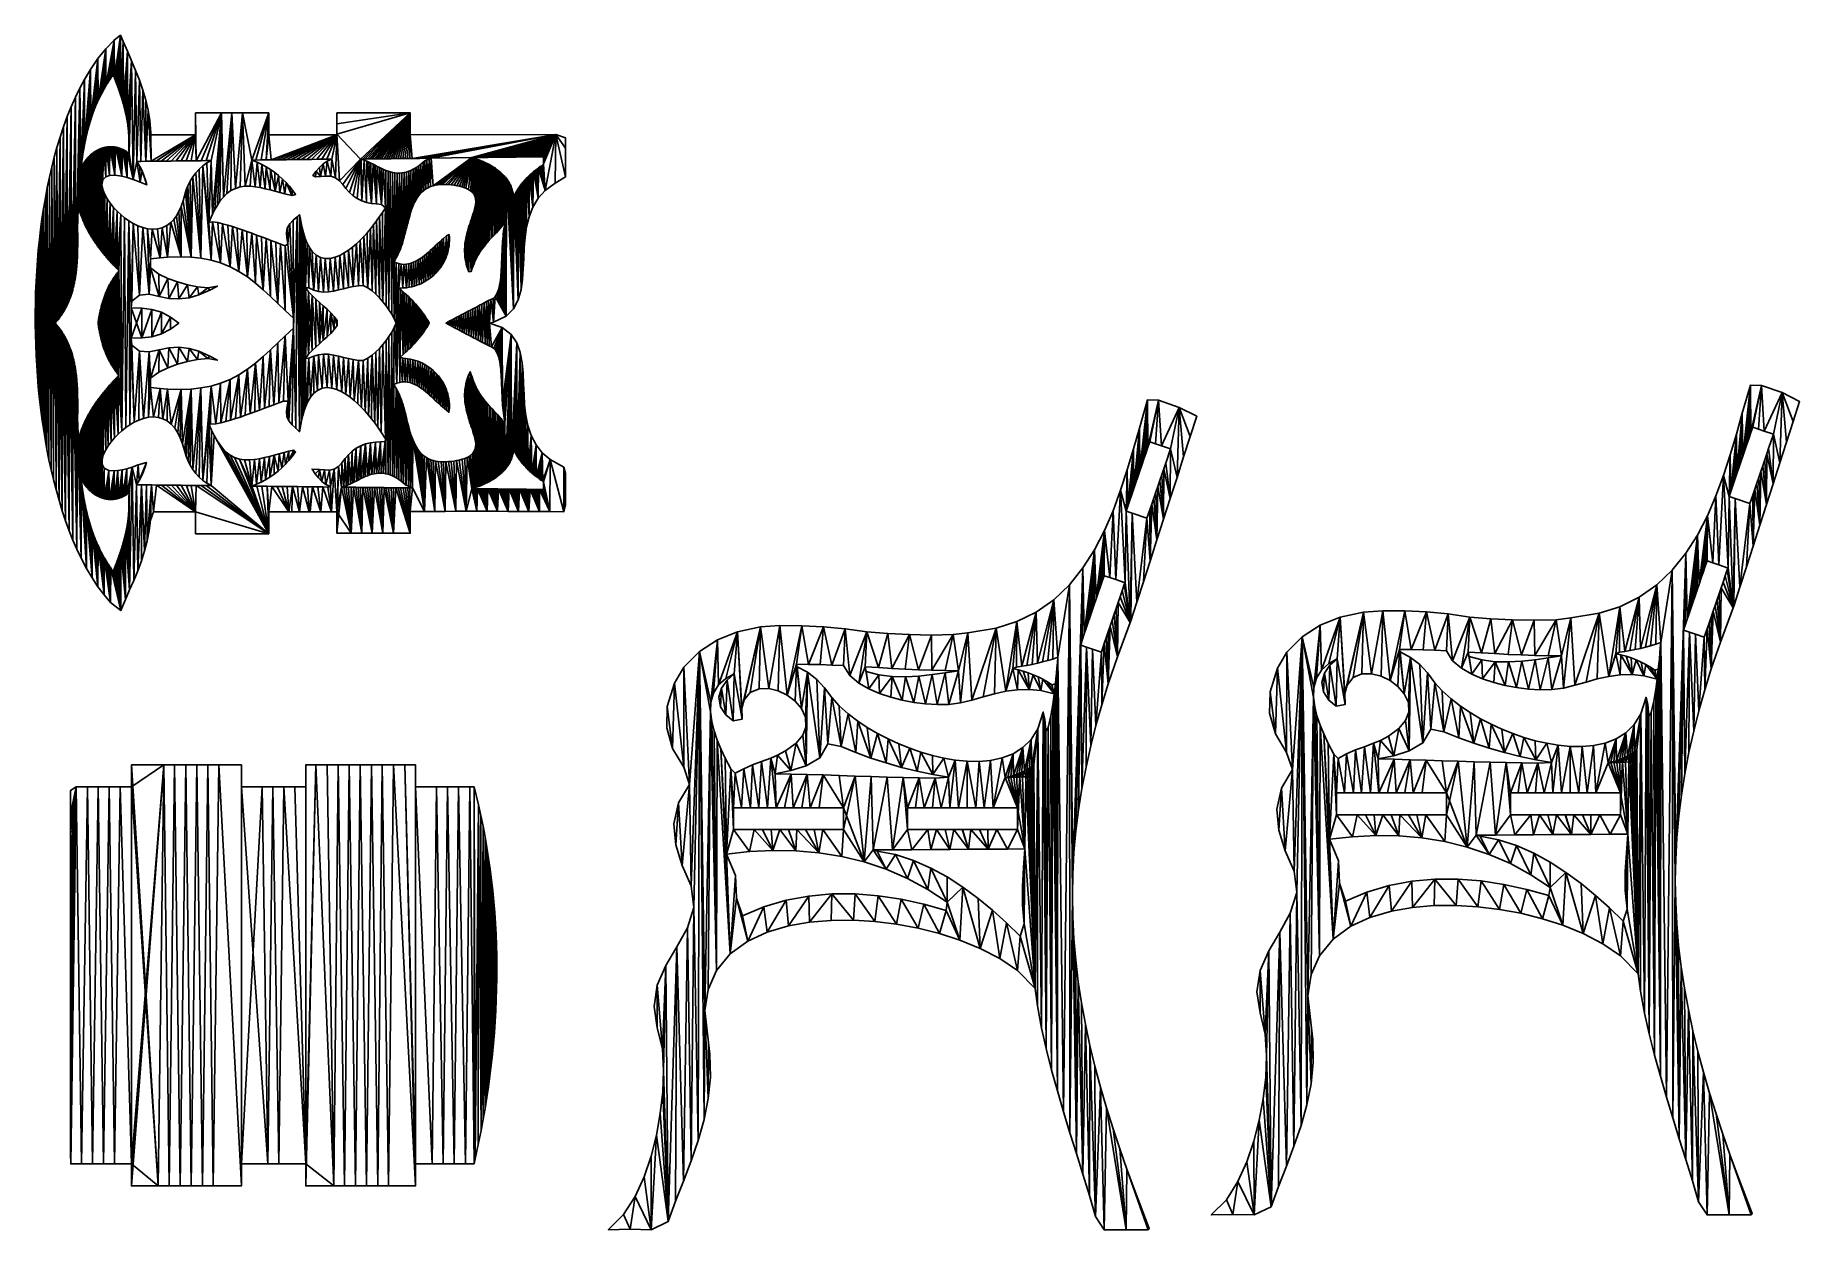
# Model space of a CAD drawing. Extents: x 9 to 1212, y 18 to 833.
import ezdxf

# ---------------------------------------------------------------- set-up
doc = ezdxf.new("R2010")
doc.units = 0
doc.header["$MEASUREMENT"] = 0
doc.layers.get('0').update_dxf_attribs({"linetype": 'CONTINUOUS'})

# ---------------------------------------------------------------- blocks, each defined once
blk = doc.blocks.new('GRUPO_1')
for p, q in [((53.81162, 389.3792), (48.14476, 383.35069)), ((53.81162, 389.3792, 15), (48.14476, 383.35069, 15)), ((58.16043, 392.66797), (53.81162, 389.3792)), ((58.16043, 392.66797, 15), (53.81162, 389.3792, 15)), ((53.81162, 389.3792), (53.81162, 389.3792, 15)), ((60.03148, 388.27036), (58.16043, 392.66797)), ((60.03148, 388.27036, 15), (58.16043, 392.66797, 15)), ((58.16043, 392.66797), (58.16043, 392.66797, 15)), ((62.88618, 381.72551), (60.03148, 388.27036)), ((62.88618, 381.72551, 15), (60.03148, 388.27036, 15)), ((60.03148, 388.27036), (60.03148, 388.27036, 15)), ((42.804, 376.66345), (37.78737, 369.35408)), ((42.804, 376.66345, 15), (37.78737, 369.35408, 15)), ((48.14476, 383.35069), (42.804, 376.66345)), ((48.14476, 383.35069, 15), (42.804, 376.66345, 15)), ((42.804, 376.66345), (42.804, 376.66345, 15)), ((48.14476, 383.35069), (48.14476, 383.35069, 15)), ((65.73995, 375.18249), (62.88618, 381.72551)), ((65.73995, 375.18249, 15), (62.88618, 381.72551, 15)), ((62.88618, 381.72551), (62.88618, 381.72551, 15)), ((68.51422, 368.60535), (65.73995, 375.18249)), ((68.51422, 368.60535, 15), (65.73995, 375.18249, 15)), ((65.73995, 375.18249), (65.73995, 375.18249, 15)), ((33.63831, 362.43454), (30.45184, 356.49906)), ((33.63831, 362.43454, 15), (30.45184, 356.49906, 15)), ((37.78737, 369.35408), (33.63831, 362.43454)), ((37.78737, 369.35408, 15), (33.63831, 362.43454, 15)), ((33.63831, 362.43454), (33.63831, 362.43454, 15)), ((37.78737, 369.35408), (37.78737, 369.35408, 15)), ((50.24989, 361.3354), (49.9811, 360.93627)), ((50.24989, 361.3354, 15), (49.9811, 360.93627, 15)), ((50.5281, 361.74853), (50.24989, 361.3354)), ((50.5281, 361.74853, 15), (50.24989, 361.3354, 15)), ((50.24989, 361.3354), (50.24989, 361.3354, 15)), ((50.80537, 362.16026), (50.5281, 361.74853)), ((50.80537, 362.16026, 15), (50.5281, 361.74853, 15)), ((50.5281, 361.74853), (50.5281, 361.74853, 15)), ((51.07726, 362.56398), (50.80537, 362.16026)), ((51.07726, 362.56398, 15), (50.80537, 362.16026, 15)), ((50.80537, 362.16026), (50.80537, 362.16026, 15)), ((51.35438, 362.97548), (51.07726, 362.56398)), ((51.35438, 362.97548, 15), (51.07726, 362.56398, 15)), ((51.07726, 362.56398), (51.07726, 362.56398, 15)), ((51.62862, 363.3827), (51.35438, 362.97548)), ((51.62862, 363.3827, 15), (51.35438, 362.97548, 15)), ((51.35438, 362.97548), (51.35438, 362.97548, 15)), ((51.90492, 363.79298), (51.62862, 363.3827)), ((51.90492, 363.79298, 15), (51.62862, 363.3827, 15)), ((51.62862, 363.3827), (51.62862, 363.3827, 15)), ((52.16657, 364.16867), (51.90492, 363.79298)), ((52.16657, 364.16867, 15), (51.90492, 363.79298, 15)), ((51.90492, 363.79298), (51.90492, 363.79298, 15)), ((52.4528, 364.56107), (52.16657, 364.16867)), ((52.4528, 364.56107, 15), (52.16657, 364.16867, 15)), ((52.16657, 364.16867), (52.16657, 364.16867, 15)), ((52.74262, 364.95838), (52.4528, 364.56107)), ((52.74262, 364.95838, 15), (52.4528, 364.56107, 15)), ((52.4528, 364.56107), (52.4528, 364.56107, 15)), ((53.03481, 365.35895), (52.74262, 364.95838)), ((53.03481, 365.35895, 15), (52.74262, 364.95838, 15)), ((52.74262, 364.95838), (52.74262, 364.95838, 15)), ((53.27674, 365.40126), (53.03481, 365.35895)), ((53.27674, 365.40126, 15), (53.03481, 365.35895, 15)), ((53.03481, 365.35895), (53.03481, 365.35895, 15)), ((53.459, 364.94206), (53.27674, 365.40126)), ((53.459, 364.94206, 15), (53.27674, 365.40126, 15)), ((53.27674, 365.40126), (53.27674, 365.40126, 15)), ((53.63861, 364.48956), (53.459, 364.94206)), ((53.63861, 364.48956, 15), (53.459, 364.94206, 15)), ((53.459, 364.94206), (53.459, 364.94206, 15)), ((53.80978, 364.05601), (53.63861, 364.48956)), ((53.80978, 364.05601, 15), (53.63861, 364.48956, 15)), ((53.63861, 364.48956), (53.63861, 364.48956, 15)), ((53.99082, 363.58958), (53.80978, 364.05601)), ((53.99082, 363.58958, 15), (53.80978, 364.05601, 15)), ((53.80978, 364.05601), (53.80978, 364.05601, 15)), ((54.16848, 363.13186), (53.99082, 363.58958)), ((54.16848, 363.13186, 15), (53.99082, 363.58958, 15)), ((53.99082, 363.58958), (53.99082, 363.58958, 15)), ((54.34677, 362.6725), (54.16848, 363.13186)), ((54.34677, 362.6725, 15), (54.16848, 363.13186, 15)), ((54.16848, 363.13186), (54.16848, 363.13186, 15)), ((54.52274, 362.21915), (54.34677, 362.6725)), ((54.52274, 362.21915, 15), (54.34677, 362.6725, 15)), ((54.34677, 362.6725), (54.34677, 362.6725, 15)), ((54.69011, 361.78166), (54.52274, 362.21915)), ((54.69011, 361.78166, 15), (54.52274, 362.21915, 15)), ((54.52274, 362.21915), (54.52274, 362.21915, 15)), ((54.86418, 361.32254), (54.69011, 361.78166)), ((54.86418, 361.32254, 15), (54.69011, 361.78166, 15)), ((54.69011, 361.78166), (54.69011, 361.78166, 15)), ((55.03869, 360.86228), (54.86418, 361.32254)), ((55.03869, 360.86228, 15), (54.86418, 361.32254, 15)), ((54.86418, 361.32254), (54.86418, 361.32254, 15)), ((71.12799, 361.96212), (68.51422, 368.60535)), ((71.12799, 361.96212, 15), (68.51422, 368.60535, 15)), ((68.51422, 368.60535), (68.51422, 368.60535, 15)), ((73.49536, 355.23027), (71.12799, 361.96212)), ((73.49536, 355.23027, 15), (71.12799, 361.96212, 15)), ((71.12799, 361.96212), (71.12799, 361.96212, 15)), ((27.42833, 350.29424), (24.56709, 343.83345)), ((27.42833, 350.29424, 15), (24.56709, 343.83345, 15)), ((30.45184, 356.49906), (27.42833, 350.29424)), ((30.45184, 356.49906, 15), (27.42833, 350.29424, 15)), ((27.42833, 350.29424), (27.42833, 350.29424, 15)), ((30.45184, 356.49906), (30.45184, 356.49906, 15)), ((43.3899, 349.05335), (43.18255, 348.62073)), ((43.3899, 349.05335, 15), (43.18255, 348.62073, 15)), ((43.60297, 349.49788), (43.3899, 349.05335)), ((43.60297, 349.49788, 15), (43.3899, 349.05335, 15)), ((43.3899, 349.05335), (43.3899, 349.05335, 15)), ((43.816, 349.94236), (43.60297, 349.49788)), ((43.816, 349.94236, 15), (43.60297, 349.49788, 15)), ((43.60297, 349.49788), (43.60297, 349.49788, 15)), ((44.0249, 350.37819), (43.816, 349.94236)), ((44.0249, 350.37819, 15), (43.816, 349.94236, 15)), ((43.816, 349.94236), (43.816, 349.94236, 15)), ((44.23911, 350.82511), (44.0249, 350.37819)), ((44.23911, 350.82511, 15), (44.0249, 350.37819, 15)), ((44.0249, 350.37819), (44.0249, 350.37819, 15)), ((44.44788, 351.26069), (44.23911, 350.82511)), ((44.44788, 351.26069, 15), (44.23911, 350.82511, 15)), ((44.23911, 350.82511), (44.23911, 350.82511, 15)), ((44.65875, 351.66328), (44.44788, 351.26069)), ((44.65875, 351.66328, 15), (44.44788, 351.26069, 15)), ((44.44788, 351.26069), (44.44788, 351.26069, 15)), ((44.88963, 352.10406), (44.65875, 351.66328)), ((44.88963, 352.10406, 15), (44.65875, 351.66328, 15)), ((44.65875, 351.66328), (44.65875, 351.66328, 15)), ((45.11988, 352.54364), (44.88963, 352.10406)), ((45.11988, 352.54364, 15), (44.88963, 352.10406, 15)), ((44.88963, 352.10406), (44.88963, 352.10406, 15)), ((45.34558, 352.97452), (45.11988, 352.54364)), ((45.34558, 352.97452, 15), (45.11988, 352.54364, 15)), ((45.11988, 352.54364), (45.11988, 352.54364, 15)), ((45.57561, 353.41369), (45.34558, 352.97452)), ((45.57561, 353.41369, 15), (45.34558, 352.97452, 15)), ((45.34558, 352.97452), (45.34558, 352.97452, 15)), ((45.80433, 353.85034), (45.57561, 353.41369)), ((45.80433, 353.85034, 15), (45.57561, 353.41369, 15)), ((45.57561, 353.41369), (45.57561, 353.41369, 15)), ((46.03482, 354.29038), (45.80433, 353.85034)), ((46.03482, 354.29038, 15), (45.80433, 353.85034, 15)), ((45.80433, 353.85034), (45.80433, 353.85034, 15)), ((46.23933, 354.66743), (46.03482, 354.29038)), ((46.23933, 354.66743, 15), (46.03482, 354.29038, 15)), ((46.03482, 354.29038), (46.03482, 354.29038, 15)), ((46.48792, 355.10304), (46.23933, 354.66743)), ((46.48792, 355.10304, 15), (46.23933, 354.66743, 15)), ((46.23933, 354.66743), (46.23933, 354.66743, 15)), ((46.73037, 355.52788), (46.48792, 355.10304)), ((46.73037, 355.52788, 15), (46.48792, 355.10304, 15)), ((46.48792, 355.10304), (46.48792, 355.10304, 15)), ((46.97605, 355.95838), (46.73037, 355.52788)), ((46.97605, 355.95838, 15), (46.73037, 355.52788, 15)), ((46.73037, 355.52788), (46.73037, 355.52788, 15)), ((47.21835, 356.38299), (46.97605, 355.95838)), ((47.21835, 356.38299, 15), (46.97605, 355.95838, 15)), ((46.97605, 355.95838), (46.97605, 355.95838, 15)), ((47.46225, 356.81036), (47.21835, 356.38299)), ((47.46225, 356.81036, 15), (47.21835, 356.38299, 15)), ((47.21835, 356.38299), (47.21835, 356.38299, 15)), ((47.70915, 357.24302), (47.46225, 356.81036)), ((47.70915, 357.24302, 15), (47.46225, 356.81036, 15)), ((47.46225, 356.81036), (47.46225, 356.81036, 15)), ((47.94604, 357.65813), (47.70915, 357.24302)), ((47.94604, 357.65813, 15), (47.70915, 357.24302, 15)), ((47.70915, 357.24302), (47.70915, 357.24302, 15)), ((48.18647, 358.05075), (47.94604, 357.65813)), ((48.18647, 358.05075, 15), (47.94604, 357.65813, 15)), ((47.94604, 357.65813), (47.94604, 357.65813, 15)), ((48.4476, 358.4712), (48.18647, 358.05075)), ((48.4476, 358.4712, 15), (48.18647, 358.05075, 15)), ((48.18647, 358.05075), (48.18647, 358.05075, 15)), ((48.70416, 358.88428), (48.4476, 358.4712)), ((48.70416, 358.88428, 15), (48.4476, 358.4712, 15)), ((48.4476, 358.4712), (48.4476, 358.4712, 15)), ((48.96287, 359.30083), (48.70416, 358.88428)), ((48.96287, 359.30083, 15), (48.70416, 358.88428, 15)), ((48.70416, 358.88428), (48.70416, 358.88428, 15)), ((49.22363, 359.72067), (48.96287, 359.30083)), ((49.22363, 359.72067, 15), (48.96287, 359.30083, 15)), ((48.96287, 359.30083), (48.96287, 359.30083, 15)), ((49.47713, 360.12882), (49.22363, 359.72067)), ((49.47713, 360.12882, 15), (49.22363, 359.72067, 15)), ((49.22363, 359.72067), (49.22363, 359.72067, 15)), ((49.73537, 360.5446), (49.47713, 360.12882)), ((49.73537, 360.5446, 15), (49.47713, 360.12882, 15)), ((49.47713, 360.12882), (49.47713, 360.12882, 15)), ((49.9811, 360.93627), (49.73537, 360.5446)), ((49.9811, 360.93627, 15), (49.73537, 360.5446, 15)), ((49.73537, 360.5446), (49.73537, 360.5446, 15)), ((49.9811, 360.93627), (49.9811, 360.93627, 15)), ((55.21156, 360.40635), (55.03869, 360.86228)), ((55.21156, 360.40635, 15), (55.03869, 360.86228, 15)), ((55.03869, 360.86228), (55.03869, 360.86228, 15)), ((55.38444, 359.95039), (55.21156, 360.40635)), ((55.38444, 359.95039, 15), (55.21156, 360.40635, 15)), ((55.21156, 360.40635), (55.21156, 360.40635, 15)), ((55.54885, 359.50508), (55.38444, 359.95039)), ((55.54885, 359.50508, 15), (55.38444, 359.95039, 15)), ((55.38444, 359.95039), (55.38444, 359.95039, 15)), ((55.7197, 359.0422), (55.54885, 359.50508)), ((55.7197, 359.0422, 15), (55.54885, 359.50508, 15)), ((55.54885, 359.50508), (55.54885, 359.50508, 15)), ((55.88971, 358.58161), (55.7197, 359.0422)), ((55.88971, 358.58161, 15), (55.7197, 359.0422, 15)), ((55.7197, 359.0422), (55.7197, 359.0422, 15)), ((56.06083, 358.118), (55.88971, 358.58161)), ((56.06083, 358.118, 15), (55.88971, 358.58161, 15)), ((55.88971, 358.58161), (55.88971, 358.58161, 15)), ((56.21862, 357.68564), (56.06083, 358.118)), ((56.21862, 357.68564, 15), (56.06083, 358.118, 15)), ((56.06083, 358.118), (56.06083, 358.118, 15)), ((56.38479, 357.22123), (56.21862, 357.68564)), ((56.38479, 357.22123, 15), (56.21862, 357.68564, 15)), ((56.21862, 357.68564), (56.21862, 357.68564, 15)), ((56.5506, 356.75786), (56.38479, 357.22123)), ((56.5506, 356.75786, 15), (56.38479, 357.22123, 15)), ((56.38479, 357.22123), (56.38479, 357.22123, 15)), ((56.71613, 356.29526), (56.5506, 356.75786)), ((56.71613, 356.29526, 15), (56.5506, 356.75786, 15)), ((56.5506, 356.75786), (56.5506, 356.75786, 15)), ((56.88472, 355.82411), (56.71613, 356.29526)), ((56.88472, 355.82411, 15), (56.71613, 356.29526, 15)), ((56.71613, 356.29526), (56.71613, 356.29526, 15)), ((57.0336, 355.39595), (56.88472, 355.82411)), ((57.0336, 355.39595, 15), (56.88472, 355.82411, 15)), ((56.88472, 355.82411), (56.88472, 355.82411, 15)), ((57.1954, 354.92777), (57.0336, 355.39595)), ((57.1954, 354.92777, 15), (57.0336, 355.39595, 15)), ((57.0336, 355.39595), (57.0336, 355.39595, 15)), ((57.35515, 354.4655), (57.1954, 354.92777)), ((57.35515, 354.4655, 15), (57.1954, 354.92777, 15)), ((57.1954, 354.92777), (57.1954, 354.92777, 15)), ((57.5179, 353.99459), (57.35515, 354.4655)), ((57.5179, 353.99459, 15), (57.35515, 354.4655, 15)), ((57.35515, 354.4655), (57.35515, 354.4655, 15)), ((57.66568, 353.5635), (57.5179, 353.99459)), ((57.66568, 353.5635, 15), (57.5179, 353.99459, 15)), ((57.5179, 353.99459), (57.5179, 353.99459, 15)), ((57.82396, 353.08776), (57.66568, 353.5635)), ((57.82396, 353.08776, 15), (57.66568, 353.5635, 15)), ((57.66568, 353.5635), (57.66568, 353.5635, 15)), ((57.97838, 352.62362), (57.82396, 353.08776)), ((57.97838, 352.62362, 15), (57.82396, 353.08776, 15)), ((57.82396, 353.08776), (57.82396, 353.08776, 15)), ((58.13398, 352.15591), (57.97838, 352.62362)), ((58.13398, 352.15591, 15), (57.97838, 352.62362, 15)), ((57.97838, 352.62362), (57.97838, 352.62362, 15)), ((58.28885, 351.69042), (58.13398, 352.15591)), ((58.28885, 351.69042, 15), (58.13398, 352.15591, 15)), ((58.13398, 352.15591), (58.13398, 352.15591, 15)), ((58.43101, 351.24957), (58.28885, 351.69042)), ((58.43101, 351.24957, 15), (58.28885, 351.69042, 15)), ((58.28885, 351.69042), (58.28885, 351.69042, 15)), ((58.58055, 350.78014), (58.43101, 351.24957)), ((58.58055, 350.78014, 15), (58.43101, 351.24957, 15)), ((58.43101, 351.24957), (58.43101, 351.24957, 15)), ((58.72954, 350.31244), (58.58055, 350.78014)), ((58.72954, 350.31244, 15), (58.58055, 350.78014, 15)), ((58.58055, 350.78014), (58.58055, 350.78014, 15)), ((58.88, 349.84016), (58.72954, 350.31244)), ((58.88, 349.84016, 15), (58.72954, 350.31244, 15)), ((58.72954, 350.31244), (58.72954, 350.31244, 15)), ((59.01818, 349.40214), (58.88, 349.84016)), ((59.01818, 349.40214, 15), (58.88, 349.84016, 15)), ((58.88, 349.84016), (58.88, 349.84016, 15)), ((59.16353, 348.92322), (59.01818, 349.40214)), ((59.16353, 348.92322, 15), (59.01818, 349.40214, 15)), ((59.01818, 349.40214), (59.01818, 349.40214, 15)), ((75.52852, 348.39215), (73.49536, 355.23027)), ((75.52852, 348.39215, 15), (73.49536, 355.23027, 15)), ((73.49536, 355.23027), (73.49536, 355.23027, 15)), ((21.86738, 337.13006), (19.3285, 330.19741)), ((21.86738, 337.13006, 15), (19.3285, 330.19741, 15)), ((24.56709, 343.83345), (21.86738, 337.13006)), ((24.56709, 343.83345, 15), (21.86738, 337.13006, 15)), ((21.86738, 337.13006), (21.86738, 337.13006, 15)), ((24.56709, 343.83345), (24.56709, 343.83345, 15)), ((38.667, 337.3756), (38.51359, 336.90646)), ((38.667, 337.3756, 15), (38.51359, 336.90646, 15)), ((38.80257, 337.78056), (38.667, 337.3756)), ((38.80257, 337.78056, 15), (38.667, 337.3756, 15)), ((38.667, 337.3756), (38.667, 337.3756, 15)), ((38.97426, 338.25563), (38.80257, 337.78056)), ((38.97426, 338.25563, 15), (38.80257, 337.78056, 15)), ((38.80257, 337.78056), (38.80257, 337.78056, 15)), ((39.14069, 338.71618), (38.97426, 338.25563)), ((39.14069, 338.71618, 15), (38.97426, 338.25563, 15)), ((38.97426, 338.25563), (38.97426, 338.25563, 15)), ((39.30916, 339.18237), (39.14069, 338.71618)), ((39.30916, 339.18237, 15), (39.14069, 338.71618, 15)), ((39.14069, 338.71618), (39.14069, 338.71618, 15)), ((39.47574, 339.64332), (39.30916, 339.18237)), ((39.47574, 339.64332, 15), (39.30916, 339.18237, 15)), ((39.30916, 339.18237), (39.30916, 339.18237, 15)), ((39.64265, 340.10521), (39.47574, 339.64332)), ((39.64265, 340.10521, 15), (39.47574, 339.64332, 15)), ((39.47574, 339.64332), (39.47574, 339.64332, 15)), ((39.81202, 340.57388), (39.64265, 340.10521)), ((39.81202, 340.57388, 15), (39.64265, 340.10521, 15)), ((39.64265, 340.10521), (39.64265, 340.10521, 15)), ((39.97849, 341.03455), (39.81202, 340.57388)), ((39.97849, 341.03455, 15), (39.81202, 340.57388, 15)), ((39.81202, 340.57388), (39.81202, 340.57388, 15)), ((40.14135, 341.45609), (39.97849, 341.03455)), ((40.14135, 341.45609, 15), (39.97849, 341.03455, 15)), ((39.97849, 341.03455), (39.97849, 341.03455, 15)), ((40.32328, 341.91285), (40.14135, 341.45609)), ((40.32328, 341.91285, 15), (40.14135, 341.45609, 15)), ((40.14135, 341.45609), (40.14135, 341.45609, 15)), ((40.50357, 342.36549), (40.32328, 341.91285)), ((40.50357, 342.36549, 15), (40.32328, 341.91285, 15)), ((40.32328, 341.91285), (40.32328, 341.91285, 15)), ((40.68447, 342.81966), (40.50357, 342.36549)), ((40.68447, 342.81966, 15), (40.50357, 342.36549, 15)), ((40.50357, 342.36549), (40.50357, 342.36549, 15)), ((40.86757, 343.27936), (40.68447, 342.81966)), ((40.86757, 343.27936, 15), (40.68447, 342.81966, 15)), ((40.68447, 342.81966), (40.68447, 342.81966, 15)), ((41.04665, 343.72896), (40.86757, 343.27936)), ((41.04665, 343.72896, 15), (40.86757, 343.27936, 15)), ((40.86757, 343.27936), (40.86757, 343.27936, 15)), ((41.22576, 344.17866), (41.04665, 343.72896)), ((41.22576, 344.17866, 15), (41.04665, 343.72896, 15)), ((41.04665, 343.72896), (41.04665, 343.72896, 15)), ((41.40078, 344.61559), (41.22576, 344.17866)), ((41.40078, 344.61559, 15), (41.22576, 344.17866, 15)), ((41.22576, 344.17866), (41.22576, 344.17866, 15)), ((41.59133, 345.05067), (41.40078, 344.61559)), ((41.59133, 345.05067, 15), (41.40078, 344.61559, 15)), ((41.40078, 344.61559), (41.40078, 344.61559, 15)), ((41.79053, 345.5055), (41.59133, 345.05067)), ((41.79053, 345.5055, 15), (41.59133, 345.05067, 15)), ((41.59133, 345.05067), (41.59133, 345.05067, 15)), ((41.98988, 345.96068), (41.79053, 345.5055)), ((41.98988, 345.96068, 15), (41.79053, 345.5055, 15)), ((41.79053, 345.5055), (41.79053, 345.5055, 15)), ((42.18553, 346.40739), (41.98988, 345.96068)), ((42.18553, 346.40739, 15), (41.98988, 345.96068, 15)), ((41.98988, 345.96068), (41.98988, 345.96068, 15)), ((42.38409, 346.86076), (42.18553, 346.40739)), ((42.38409, 346.86076, 15), (42.18553, 346.40739, 15)), ((42.18553, 346.40739), (42.18553, 346.40739, 15)), ((42.58332, 347.31566), (42.38409, 346.86076)), ((42.58332, 347.31566, 15), (42.38409, 346.86076, 15)), ((42.38409, 346.86076), (42.38409, 346.86076, 15)), ((42.78277, 347.77107), (42.58332, 347.31566)), ((42.78277, 347.77107, 15), (42.58332, 347.31566, 15)), ((42.58332, 347.31566), (42.58332, 347.31566, 15)), ((42.97041, 348.17813), (42.78277, 347.77107)), ((42.97041, 348.17813, 15), (42.78277, 347.77107, 15)), ((42.78277, 347.77107), (42.78277, 347.77107, 15)), ((43.18255, 348.62073), (42.97041, 348.17813)), ((43.18255, 348.62073, 15), (42.97041, 348.17813, 15)), ((42.97041, 348.17813), (42.97041, 348.17813, 15)), ((43.18255, 348.62073), (43.18255, 348.62073, 15)), ((59.30545, 348.45565), (59.16353, 348.92322)), ((59.30545, 348.45565, 15), (59.16353, 348.92322, 15)), ((59.16353, 348.92322), (59.16353, 348.92322, 15)), ((59.44857, 347.98407), (59.30545, 348.45565)), ((59.44857, 347.98407, 15), (59.30545, 348.45565, 15)), ((59.30545, 348.45565), (59.30545, 348.45565, 15)), ((59.59274, 347.50906), (59.44857, 347.98407)), ((59.59274, 347.50906, 15), (59.44857, 347.98407, 15)), ((59.44857, 347.98407), (59.44857, 347.98407, 15)), ((59.71999, 347.07024), (59.59274, 347.50906)), ((59.71999, 347.07024, 15), (59.59274, 347.50906, 15)), ((59.59274, 347.50906), (59.59274, 347.50906, 15)), ((59.85619, 346.59526), (59.71999, 347.07024)), ((59.85619, 346.59526, 15), (59.71999, 347.07024, 15)), ((59.71999, 347.07024), (59.71999, 347.07024, 15)), ((59.99102, 346.12508), (59.85619, 346.59526)), ((59.99102, 346.12508, 15), (59.85619, 346.59526, 15)), ((59.85619, 346.59526), (59.85619, 346.59526, 15)), ((60.12873, 345.64484), (59.99102, 346.12508)), ((60.12873, 345.64484, 15), (59.99102, 346.12508, 15)), ((59.99102, 346.12508), (59.99102, 346.12508, 15)), ((60.25218, 345.20512), (60.12873, 345.64484)), ((60.25218, 345.20512, 15), (60.12873, 345.64484, 15)), ((60.12873, 345.64484), (60.12873, 345.64484, 15)), ((60.38195, 344.72465), (60.25218, 345.20512)), ((60.38195, 344.72465, 15), (60.25218, 345.20512, 15)), ((60.25218, 345.20512), (60.25218, 345.20512, 15)), ((60.51009, 344.2502), (60.38195, 344.72465)), ((60.51009, 344.2502, 15), (60.38195, 344.72465, 15)), ((60.38195, 344.72465), (60.38195, 344.72465, 15)), ((60.63785, 343.7772), (60.51009, 344.2502)), ((60.63785, 343.7772, 15), (60.51009, 344.2502, 15)), ((60.51009, 344.2502), (60.51009, 344.2502, 15)), ((60.76293, 343.3141), (60.63785, 343.7772)), ((60.76293, 343.3141, 15), (60.63785, 343.7772, 15)), ((60.63785, 343.7772), (60.63785, 343.7772, 15)), ((60.87995, 342.85013), (60.76293, 343.3141)), ((60.87995, 342.85013, 15), (60.76293, 343.3141, 15)), ((60.76293, 343.3141), (60.76293, 343.3141, 15)), ((61.00084, 342.37055), (60.87995, 342.85013)), ((61.00084, 342.37055, 15), (60.87995, 342.85013, 15)), ((60.87995, 342.85013), (60.87995, 342.85013, 15)), ((61.12117, 341.89323), (61.00084, 342.37055)), ((61.12117, 341.89323, 15), (61.00084, 342.37055, 15)), ((61.00084, 342.37055), (61.00084, 342.37055, 15)), ((61.23965, 341.42323), (61.12117, 341.89323)), ((61.23965, 341.42323, 15), (61.12117, 341.89323, 15)), ((61.12117, 341.89323), (61.12117, 341.89323, 15)), ((61.34978, 340.96256), (61.23965, 341.42323)), ((61.34978, 340.96256, 15), (61.23965, 341.42323, 15)), ((61.23965, 341.42323), (61.23965, 341.42323, 15)), ((61.46068, 340.48594), (61.34978, 340.96256)), ((61.46068, 340.48594, 15), (61.34978, 340.96256, 15)), ((61.34978, 340.96256), (61.34978, 340.96256, 15)), ((61.57195, 340.00774), (61.46068, 340.48594)), ((61.57195, 340.00774, 15), (61.46068, 340.48594, 15)), ((61.46068, 340.48594), (61.46068, 340.48594, 15)), ((61.6847, 339.52317), (61.57195, 340.00774)), ((61.6847, 339.52317, 15), (61.57195, 340.00774, 15)), ((61.57195, 340.00774), (61.57195, 340.00774, 15)), ((61.78539, 339.07608), (61.6847, 339.52317)), ((61.78539, 339.07608, 15), (61.6847, 339.52317, 15)), ((61.6847, 339.52317), (61.6847, 339.52317, 15)), ((61.88889, 338.58933), (61.78539, 339.07608)), ((61.88889, 338.58933, 15), (61.78539, 339.07608, 15)), ((61.78539, 339.07608), (61.78539, 339.07608, 15)), ((61.99111, 338.1086), (61.88889, 338.58933)), ((61.99111, 338.1086, 15), (61.88889, 338.58933, 15)), ((61.88889, 338.58933), (61.88889, 338.58933, 15)), ((62.0925, 337.63177), (61.99111, 338.1086)), ((62.0925, 337.63177, 15), (61.99111, 338.1086, 15)), ((61.99111, 338.1086), (61.99111, 338.1086, 15)), ((62.19107, 337.16209), (62.0925, 337.63177)), ((62.19107, 337.16209, 15), (62.0925, 337.63177, 15)), ((62.0925, 337.63177), (62.0925, 337.63177, 15)), ((62.2827, 336.685), (62.19107, 337.16209)), ((62.2827, 336.685, 15), (62.19107, 337.16209, 15)), ((62.19107, 337.16209), (62.19107, 337.16209, 15)), ((77.13967, 341.4355), (75.52852, 348.39215)), ((77.13967, 341.4355, 15), (75.52852, 348.39215, 15)), ((75.52852, 348.39215), (75.52852, 348.39215, 15)), ((78.23911, 334.39435), (77.13967, 341.4355)), ((78.23911, 334.39435, 15), (77.13967, 341.4355, 15)), ((77.13967, 341.4355), (77.13967, 341.4355, 15)), ((109.35361, 339.63465), (109.3535, 324.66067)), ((109.35361, 339.63465, 15), (109.3535, 324.66067, 15)), ((127.02136, 339.63465), (109.35361, 339.63465)), ((127.02136, 339.63465, 15), (109.35361, 339.63465, 15)), ((109.35361, 339.63465), (109.35361, 339.63465, 15)), ((134.17838, 339.63465), (127.02136, 339.63465)), ((134.17838, 339.63465, 15), (127.02136, 339.63465, 15)), ((127.02136, 339.63465), (127.02136, 339.63465, 15)), ((141.44942, 339.63465), (134.17838, 339.63465)), ((141.44942, 339.63465, 15), (134.17838, 339.63465, 15)), ((134.17838, 339.63465), (134.17838, 339.63465, 15)), ((159.33686, 339.63465), (141.44942, 339.63465)), ((159.33686, 339.63465, 15), (141.44942, 339.63465, 15)), ((141.44942, 339.63465), (141.44942, 339.63465, 15)), ((159.33686, 324.70279), (159.33686, 339.63465)), ((159.33686, 324.70279, 15), (159.33686, 339.63465, 15)), ((159.33686, 339.63465), (159.33686, 339.63465, 15)), ((255.80686, 339.61139), (205.80686, 339.61139)), ((205.80686, 332.19416), (205.80686, 339.61139)), ((205.80686, 332.19416, 15), (205.80686, 339.61139, 15)), ((255.80686, 339.61139, 15), (205.80686, 339.61139, 15)), ((205.80686, 339.61139), (205.80686, 339.61139, 15)), ((255.80686, 339.61139), (255.80686, 324.78407)), ((255.80686, 339.61139, 15), (255.80686, 324.78407, 15)), ((255.80686, 339.61139), (255.80686, 339.61139, 15)), ((19.3285, 330.19741), (16.94971, 323.04887)), ((19.3285, 330.19741, 15), (16.94971, 323.04887, 15)), ((19.3285, 330.19741), (19.3285, 330.19741, 15)), ((35.18578, 325.21248), (35.07223, 324.73257)), ((35.18578, 325.21248, 15), (35.07223, 324.73257, 15)), ((35.29796, 325.6866), (35.18578, 325.21248)), ((35.29796, 325.6866, 15), (35.18578, 325.21248, 15)), ((35.18578, 325.21248), (35.18578, 325.21248, 15)), ((35.41296, 326.17265), (35.29796, 325.6866)), ((35.41296, 326.17265, 15), (35.29796, 325.6866, 15)), ((35.29796, 325.6866), (35.29796, 325.6866, 15)), ((35.5268, 326.65377), (35.41296, 326.17265)), ((35.5268, 326.65377, 15), (35.41296, 326.17265, 15)), ((35.41296, 326.17265), (35.41296, 326.17265, 15)), ((35.63758, 327.09385), (35.5268, 326.65377)), ((35.63758, 327.09385, 15), (35.5268, 326.65377, 15)), ((35.5268, 326.65377), (35.5268, 326.65377, 15)), ((35.76226, 327.56578), (35.63758, 327.09385)), ((35.76226, 327.56578, 15), (35.63758, 327.09385, 15)), ((35.63758, 327.09385), (35.63758, 327.09385, 15)), ((35.88533, 328.03159), (35.76226, 327.56578)), ((35.88533, 328.03159, 15), (35.76226, 327.56578, 15)), ((35.76226, 327.56578), (35.76226, 327.56578, 15)), ((36.01064, 328.50591), (35.88533, 328.03159)), ((36.01064, 328.50591, 15), (35.88533, 328.03159, 15)), ((35.88533, 328.03159), (35.88533, 328.03159, 15)), ((36.13681, 328.98345), (36.01064, 328.50591)), ((36.13681, 328.98345, 15), (36.01064, 328.50591, 15)), ((36.01064, 328.50591), (36.01064, 328.50591, 15)), ((36.26044, 329.45143), (36.13681, 328.98345)), ((36.26044, 329.45143, 15), (36.13681, 328.98345, 15)), ((36.13681, 328.98345), (36.13681, 328.98345, 15)), ((36.3878, 329.9335), (36.26044, 329.45143)), ((36.3878, 329.9335, 15), (36.26044, 329.45143, 15)), ((36.26044, 329.45143), (36.26044, 329.45143, 15)), ((36.5115, 330.40171), (36.3878, 329.9335)), ((36.5115, 330.40171, 15), (36.3878, 329.9335, 15)), ((36.3878, 329.9335), (36.3878, 329.9335, 15)), ((36.63634, 330.83898), (36.5115, 330.40171)), ((36.63634, 330.83898, 15), (36.5115, 330.40171, 15)), ((36.5115, 330.40171), (36.5115, 330.40171, 15)), ((36.77616, 331.31346), (36.63634, 330.83898)), ((36.77616, 331.31346, 15), (36.63634, 330.83898, 15)), ((36.63634, 330.83898), (36.63634, 330.83898, 15)), ((36.91539, 331.78597), (36.77616, 331.31346)), ((36.91539, 331.78597, 15), (36.77616, 331.31346, 15)), ((36.77616, 331.31346), (36.77616, 331.31346, 15)), ((37.05282, 332.25232), (36.91539, 331.78597)), ((37.05282, 332.25232, 15), (36.91539, 331.78597, 15)), ((36.91539, 331.78597), (36.91539, 331.78597, 15)), ((37.19278, 332.72728), (37.05282, 332.25232)), ((37.19278, 332.72728, 15), (37.05282, 332.25232, 15)), ((37.05282, 332.25232), (37.05282, 332.25232, 15)), ((37.32965, 333.19176), (37.19278, 332.72728)), ((37.32965, 333.19176, 15), (37.19278, 332.72728, 15)), ((37.19278, 332.72728), (37.19278, 332.72728, 15)), ((37.46715, 333.65837), (37.32965, 333.19176)), ((37.46715, 333.65837, 15), (37.32965, 333.19176, 15)), ((37.32965, 333.19176), (37.32965, 333.19176, 15)), ((37.60951, 334.14148), (37.46715, 333.65837)), ((37.60951, 334.14148, 15), (37.46715, 333.65837, 15)), ((37.46715, 333.65837), (37.46715, 333.65837, 15)), ((37.74563, 334.55785), (37.60951, 334.14148)), ((37.74563, 334.55785, 15), (37.60951, 334.14148, 15)), ((37.60951, 334.14148), (37.60951, 334.14148, 15)), ((37.90026, 335.03076), (37.74563, 334.55785)), ((37.90026, 335.03076, 15), (37.74563, 334.55785, 15)), ((37.74563, 334.55785), (37.74563, 334.55785, 15)), ((38.05487, 335.50358), (37.90026, 335.03076)), ((38.05487, 335.50358, 15), (37.90026, 335.03076, 15)), ((37.90026, 335.03076), (37.90026, 335.03076, 15)), ((38.20621, 335.96641), (38.05487, 335.50358)), ((38.20621, 335.96641, 15), (38.05487, 335.50358, 15)), ((38.05487, 335.50358), (38.05487, 335.50358, 15)), ((38.36014, 336.43716), (38.20621, 335.96641)), ((38.36014, 336.43716, 15), (38.20621, 335.96641, 15)), ((38.20621, 335.96641), (38.20621, 335.96641, 15)), ((38.51359, 336.90646), (38.36014, 336.43716)), ((38.51359, 336.90646, 15), (38.36014, 336.43716, 15)), ((38.36014, 336.43716), (38.36014, 336.43716, 15)), ((38.51359, 336.90646), (38.51359, 336.90646, 15)), ((62.37511, 336.20384), (62.2827, 336.685)), ((62.37511, 336.20384, 15), (62.2827, 336.685, 15)), ((62.2827, 336.685), (62.2827, 336.685, 15)), ((62.46808, 335.71976), (62.37511, 336.20384)), ((62.46808, 335.71976, 15), (62.37511, 336.20384, 15)), ((62.37511, 336.20384), (62.37511, 336.20384, 15)), ((62.56084, 335.23675), (62.46808, 335.71976)), ((62.56084, 335.23675, 15), (62.46808, 335.71976, 15)), ((62.46808, 335.71976), (62.46808, 335.71976, 15)), ((62.63842, 334.78024), (62.56084, 335.23675)), ((62.63842, 334.78024, 15), (62.56084, 335.23675, 15)), ((62.56084, 335.23675), (62.56084, 335.23675, 15)), ((62.72105, 334.29207), (62.63842, 334.78024)), ((62.72105, 334.29207, 15), (62.63842, 334.78024, 15)), ((62.63842, 334.78024), (62.63842, 334.78024, 15)), ((62.8033, 333.80612), (62.72105, 334.29207)), ((62.8033, 333.80612, 15), (62.72105, 334.29207, 15)), ((62.72105, 334.29207), (62.72105, 334.29207, 15)), ((62.88487, 333.32424), (62.8033, 333.80612)), ((62.88487, 333.32424, 15), (62.8033, 333.80612, 15)), ((62.8033, 333.80612), (62.8033, 333.80612, 15)), ((62.95441, 332.86215), (62.88487, 333.32424)), ((62.95441, 332.86215, 15), (62.88487, 333.32424, 15)), ((62.88487, 333.32424), (62.88487, 333.32424, 15)), ((63.02578, 332.37409), (62.95441, 332.86215)), ((63.02578, 332.37409, 15), (62.95441, 332.86215, 15)), ((62.95441, 332.86215), (62.95441, 332.86215, 15)), ((63.09688, 331.88785), (63.02578, 332.37409)), ((63.09688, 331.88785, 15), (63.02578, 332.37409, 15)), ((63.02578, 332.37409), (63.02578, 332.37409, 15)), ((63.16787, 331.40239), (63.09688, 331.88785)), ((63.16787, 331.40239, 15), (63.09688, 331.88785, 15)), ((63.09688, 331.88785), (63.09688, 331.88785, 15)), ((63.22811, 330.93472), (63.16787, 331.40239)), ((63.22811, 330.93472, 15), (63.16787, 331.40239, 15)), ((63.16787, 331.40239), (63.16787, 331.40239, 15)), ((63.28721, 330.44872), (63.22811, 330.93472)), ((63.28721, 330.44872, 15), (63.22811, 330.93472, 15)), ((63.22811, 330.93472), (63.22811, 330.93472, 15)), ((63.34624, 329.96337), (63.28721, 330.44872)), ((63.34624, 329.96337, 15), (63.28721, 330.44872, 15)), ((63.28721, 330.44872), (63.28721, 330.44872, 15)), ((63.40638, 329.46887), (63.34624, 329.96337)), ((63.40638, 329.46887, 15), (63.34624, 329.96337, 15)), ((63.34624, 329.96337), (63.34624, 329.96337, 15)), ((63.45565, 329.00129), (63.40638, 329.46887)), ((63.45565, 329.00129, 15), (63.40638, 329.46887, 15)), ((63.40638, 329.46887), (63.40638, 329.46887, 15)), ((63.50258, 328.51703), (63.45565, 329.00129)), ((63.50258, 328.51703, 15), (63.45565, 329.00129, 15)), ((63.45565, 329.00129), (63.45565, 329.00129, 15)), ((63.54984, 328.0294), (63.50258, 328.51703)), ((63.54984, 328.0294, 15), (63.50258, 328.51703, 15)), ((63.50258, 328.51703), (63.50258, 328.51703, 15)), ((63.59793, 327.53315), (63.54984, 328.0294)), ((63.59793, 327.53315, 15), (63.54984, 328.0294, 15)), ((63.54984, 328.0294), (63.54984, 328.0294, 15)), ((63.63545, 327.06426), (63.59793, 327.53315)), ((63.63545, 327.06426, 15), (63.59793, 327.53315, 15)), ((63.59793, 327.53315), (63.59793, 327.53315, 15)), ((63.66955, 326.58024), (63.63545, 327.06426)), ((63.66955, 326.58024, 15), (63.63545, 327.06426, 15)), ((63.63545, 327.06426), (63.63545, 327.06426, 15)), ((63.70397, 326.09157), (63.66955, 326.58024)), ((63.70397, 326.09157, 15), (63.66955, 326.58024, 15)), ((63.66955, 326.58024), (63.66955, 326.58024, 15)), ((63.73896, 325.59485), (63.70397, 326.09157)), ((63.73896, 325.59485, 15), (63.70397, 326.09157, 15)), ((63.70397, 326.09157), (63.70397, 326.09157, 15)), ((63.76338, 325.12575), (63.73896, 325.59485)), ((63.76338, 325.12575, 15), (63.73896, 325.59485, 15)), ((63.73896, 325.59485), (63.73896, 325.59485, 15)), ((63.78429, 324.63942), (63.76338, 325.12575)), ((63.78429, 324.63942, 15), (63.76338, 325.12575, 15)), ((63.76338, 325.12575), (63.76338, 325.12575, 15)), ((78.78372, 326.14201), (78.23911, 334.39435)), ((78.78372, 326.14201, 15), (78.23911, 334.39435, 15)), ((78.23911, 334.39435), (78.23911, 334.39435, 15)), ((78.78372, 326.14201), (78.78499, 324.63465)), ((78.78372, 326.14201, 15), (78.78499, 324.63465, 15)), ((78.78372, 326.14201), (78.78372, 326.14201, 15)), ((205.80686, 325.10449), (205.80686, 332.19416)), ((205.80686, 325.10449, 15), (205.80686, 332.19416, 15)), ((205.80686, 332.19416), (205.80686, 332.19416, 15)), ((205.80686, 324.74194), (205.80686, 325.10449)), ((205.80686, 324.74194, 15), (205.80686, 325.10449, 15)), ((205.80686, 325.10449), (205.80686, 325.10449, 15)), ((14.83267, 316.05328), (13.00507, 309.43845)), ((14.83267, 316.05328, 15), (13.00507, 309.43845, 15)), ((16.94971, 323.04887), (14.83267, 316.05328)), ((16.94971, 323.04887, 15), (14.83267, 316.05328, 15)), ((14.83267, 316.05328), (14.83267, 316.05328, 15)), ((16.94971, 323.04887), (16.94971, 323.04887, 15)), ((32.81188, 313.29328), (32.73317, 312.81412)), ((32.81188, 313.29328, 15), (32.73317, 312.81412, 15)), ((32.89218, 313.78211), (32.81188, 313.29328)), ((32.89218, 313.78211, 15), (32.81188, 313.29328, 15)), ((32.81188, 313.29328), (32.81188, 313.29328, 15)), ((32.97077, 314.26054), (32.89218, 313.78211)), ((32.97077, 314.26054, 15), (32.89218, 313.78211, 15)), ((32.89218, 313.78211), (32.89218, 313.78211, 15)), ((33.05029, 314.7446), (32.97077, 314.26054)), ((33.05029, 314.7446, 15), (32.97077, 314.26054, 15)), ((32.97077, 314.26054), (32.97077, 314.26054, 15)), ((33.12894, 315.22338), (33.05029, 314.7446)), ((33.12894, 315.22338, 15), (33.05029, 314.7446, 15)), ((33.05029, 314.7446), (33.05029, 314.7446, 15)), ((33.20936, 315.67328), (33.12894, 315.22338)), ((33.20936, 315.67328, 15), (33.12894, 315.22338, 15)), ((33.12894, 315.22338), (33.12894, 315.22338, 15)), ((33.30029, 316.16075), (33.20936, 315.67328)), ((33.30029, 316.16075, 15), (33.20936, 315.67328, 15)), ((33.20936, 315.67328), (33.20936, 315.67328, 15)), ((33.39042, 316.64389), (33.30029, 316.16075)), ((33.39042, 316.64389, 15), (33.30029, 316.16075, 15)), ((33.30029, 316.16075), (33.30029, 316.16075, 15)), ((33.47965, 317.12221), (33.39042, 316.64389)), ((33.47965, 317.12221, 15), (33.39042, 316.64389, 15)), ((33.39042, 316.64389), (33.39042, 316.64389, 15)), ((33.57037, 317.60855), (33.47965, 317.12221)), ((33.57037, 317.60855, 15), (33.47965, 317.12221, 15)), ((33.47965, 317.12221), (33.47965, 317.12221, 15)), ((33.65906, 318.084), (33.57037, 317.60855)), ((33.65906, 318.084, 15), (33.57037, 317.60855, 15)), ((33.57037, 317.60855), (33.57037, 317.60855, 15)), ((33.75079, 318.5757), (33.65906, 318.084)), ((33.75079, 318.5757, 15), (33.65906, 318.084, 15)), ((33.65906, 318.084), (33.65906, 318.084, 15)), ((33.84151, 319.06201), (33.75079, 318.5757)), ((33.84151, 319.06201, 15), (33.75079, 318.5757, 15)), ((33.75079, 318.5757), (33.75079, 318.5757, 15)), ((33.93025, 319.50803), (33.84151, 319.06201)), ((33.93025, 319.50803, 15), (33.84151, 319.06201, 15)), ((33.84151, 319.06201), (33.84151, 319.06201, 15)), ((34.03079, 319.98594), (33.93025, 319.50803)), ((34.03079, 319.98594, 15), (33.93025, 319.50803, 15)), ((33.93025, 319.50803), (33.93025, 319.50803, 15)), ((34.12971, 320.45612), (34.03079, 319.98594)), ((34.12971, 320.45612, 15), (34.03079, 319.98594, 15)), ((34.03079, 319.98594), (34.03079, 319.98594, 15)), ((34.2308, 320.93665), (34.12971, 320.45612)), ((34.2308, 320.93665, 15), (34.12971, 320.45612, 15)), ((34.12971, 320.45612), (34.12971, 320.45612, 15)), ((34.33241, 321.41962), (34.2308, 320.93665)), ((34.33241, 321.41962, 15), (34.2308, 320.93665, 15)), ((34.2308, 320.93665), (34.2308, 320.93665, 15)), ((34.43267, 321.89618), (34.33241, 321.41962)), ((34.43267, 321.89618, 15), (34.33241, 321.41962, 15)), ((34.33241, 321.41962), (34.33241, 321.41962, 15)), ((34.53557, 322.38527), (34.43267, 321.89618)), ((34.53557, 322.38527, 15), (34.43267, 321.89618, 15)), ((34.43267, 321.89618), (34.43267, 321.89618, 15)), ((34.63774, 322.8709), (34.53557, 322.38527)), ((34.63774, 322.8709, 15), (34.53557, 322.38527, 15)), ((34.53557, 322.38527), (34.53557, 322.38527, 15)), ((34.73735, 323.31728), (34.63774, 322.8709)), ((34.73735, 323.31728, 15), (34.63774, 322.8709, 15)), ((34.63774, 322.8709), (34.63774, 322.8709, 15)), ((34.84902, 323.78924), (34.73735, 323.31728)), ((34.84902, 323.78924, 15), (34.73735, 323.31728, 15)), ((34.73735, 323.31728), (34.73735, 323.31728, 15)), ((34.95892, 324.2537), (34.84902, 323.78924)), ((34.95892, 324.2537, 15), (34.84902, 323.78924, 15)), ((34.84902, 323.78924), (34.84902, 323.78924, 15)), ((35.07223, 324.73257), (34.95892, 324.2537)), ((35.07223, 324.73257, 15), (34.95892, 324.2537, 15)), ((34.95892, 324.2537), (34.95892, 324.2537, 15)), ((35.07223, 324.73257), (35.07223, 324.73257, 15)), ((40.03331, 312.77922), (40.43221, 313.04955)), ((40.03331, 312.77922, 15), (40.43221, 313.04955, 15)), ((40.43221, 313.04955), (40.83509, 313.31024)), ((40.43221, 313.04955, 15), (40.83509, 313.31024, 15)), ((40.43221, 313.04955), (40.43221, 313.04955, 15)), ((40.83509, 313.31024), (41.24181, 313.56122)), ((40.83509, 313.31024, 15), (41.24181, 313.56122, 15)), ((40.83509, 313.31024), (40.83509, 313.31024, 15)), ((41.24181, 313.56122), (41.6629, 313.80855)), ((41.24181, 313.56122, 15), (41.6629, 313.80855, 15)), ((41.24181, 313.56122), (41.24181, 313.56122, 15)), ((41.6629, 313.80855), (42.09362, 314.04872)), ((41.6629, 313.80855, 15), (42.09362, 314.04872, 15)), ((41.6629, 313.80855), (41.6629, 313.80855, 15)), ((42.09362, 314.04872), (42.52803, 314.27819)), ((42.09362, 314.04872, 15), (42.52803, 314.27819, 15)), ((42.09362, 314.04872), (42.09362, 314.04872, 15)), ((42.52803, 314.27819), (42.96599, 314.4969)), ((42.52803, 314.27819, 15), (42.96599, 314.4969, 15)), ((42.52803, 314.27819), (42.52803, 314.27819, 15)), ((42.96599, 314.4969), (43.40735, 314.70478)), ((42.96599, 314.4969, 15), (43.40735, 314.70478, 15)), ((42.96599, 314.4969), (42.96599, 314.4969, 15)), ((43.40735, 314.70478), (43.85195, 314.90176)), ((43.40735, 314.70478, 15), (43.85195, 314.90176, 15)), ((43.40735, 314.70478), (43.40735, 314.70478, 15)), ((43.85195, 314.90176), (44.29964, 315.08777)), ((43.85195, 314.90176, 15), (44.29964, 315.08777, 15)), ((43.85195, 314.90176), (43.85195, 314.90176, 15)), ((44.29964, 315.08777), (44.75027, 315.26276)), ((44.29964, 315.08777, 15), (44.75027, 315.26276, 15)), ((44.29964, 315.08777), (44.29964, 315.08777, 15)), ((44.75027, 315.26276), (45.20368, 315.42664)), ((44.75027, 315.26276, 15), (45.20368, 315.42664, 15)), ((44.75027, 315.26276), (44.75027, 315.26276, 15)), ((45.20368, 315.42664), (45.65972, 315.57936)), ((45.20368, 315.42664, 15), (45.65972, 315.57936, 15)), ((45.20368, 315.42664), (45.20368, 315.42664, 15)), ((45.65972, 315.57936), (46.12678, 315.72336)), ((45.65972, 315.57936, 15), (46.12678, 315.72336, 15)), ((45.65972, 315.57936), (45.65972, 315.57936, 15)), ((46.12678, 315.72336), (46.59767, 315.85602)), ((46.12678, 315.72336, 15), (46.59767, 315.85602, 15)), ((46.12678, 315.72336), (46.12678, 315.72336, 15)), ((46.59767, 315.85602), (47.07083, 315.97682)), ((46.59767, 315.85602, 15), (47.07083, 315.97682, 15)), ((46.59767, 315.85602), (46.59767, 315.85602, 15)), ((47.07083, 315.97682), (47.54608, 316.08567)), ((47.07083, 315.97682, 15), (47.54608, 316.08567, 15)), ((47.07083, 315.97682), (47.07083, 315.97682, 15)), ((47.54608, 316.08567), (48.02327, 316.18251)), ((47.54608, 316.08567, 15), (48.02327, 316.18251, 15)), ((47.54608, 316.08567), (47.54608, 316.08567, 15)), ((48.02327, 316.18251), (48.50222, 316.26727)), ((48.02327, 316.18251, 15), (48.50222, 316.26727, 15)), ((48.02327, 316.18251), (48.02327, 316.18251, 15)), ((48.50222, 316.26727), (48.98278, 316.33987)), ((48.50222, 316.26727, 15), (48.98278, 316.33987, 15)), ((48.50222, 316.26727), (48.50222, 316.26727, 15)), ((48.98278, 316.33987), (49.46478, 316.40024)), ((48.98278, 316.33987, 15), (49.46478, 316.40024, 15)), ((48.98278, 316.33987), (48.98278, 316.33987, 15)), ((49.46478, 316.40024), (49.94806, 316.44832)), ((49.46478, 316.40024, 15), (49.94806, 316.44832, 15)), ((49.46478, 316.40024), (49.46478, 316.40024, 15)), ((49.94806, 316.44832), (50.43199, 316.48399)), ((49.94806, 316.44832, 15), (50.43199, 316.48399, 15)), ((49.94806, 316.44832), (49.94806, 316.44832, 15)), ((50.43199, 316.48399), (50.91567, 316.50721)), ((50.43199, 316.48399, 15), (50.91567, 316.50721, 15)), ((50.43199, 316.48399), (50.43199, 316.48399, 15)), ((50.91567, 316.50721), (51.40012, 316.51799)), ((50.91567, 316.50721, 15), (51.40012, 316.51799, 15)), ((50.91567, 316.50721), (50.91567, 316.50721, 15)), ((51.40012, 316.51799), (51.8852, 316.51628)), ((51.40012, 316.51799, 15), (51.8852, 316.51628, 15)), ((51.40012, 316.51799), (51.40012, 316.51799, 15)), ((51.8852, 316.51628), (52.37073, 316.502)), ((51.8852, 316.51628, 15), (52.37073, 316.502, 15)), ((51.8852, 316.51628), (51.8852, 316.51628, 15)), ((52.37073, 316.502), (52.85657, 316.47507)), ((52.37073, 316.502, 15), (52.85657, 316.47507, 15)), ((52.37073, 316.502), (52.37073, 316.502, 15)), ((52.85657, 316.47507), (53.34254, 316.43544)), ((52.85657, 316.47507, 15), (53.34254, 316.43544, 15)), ((52.85657, 316.47507), (52.85657, 316.47507, 15)), ((53.34254, 316.43544), (53.82848, 316.38302)), ((53.34254, 316.43544, 15), (53.82848, 316.38302, 15)), ((53.34254, 316.43544), (53.34254, 316.43544, 15)), ((53.82848, 316.38302), (54.31424, 316.31775)), ((53.82848, 316.38302, 15), (54.31424, 316.31775, 15)), ((53.82848, 316.38302), (53.82848, 316.38302, 15)), ((54.31424, 316.31775), (54.79964, 316.23955)), ((54.31424, 316.31775, 15), (54.79964, 316.23955, 15)), ((54.31424, 316.31775), (54.31424, 316.31775, 15)), ((54.79964, 316.23955), (55.27348, 316.15059)), ((54.79964, 316.23955, 15), (55.27348, 316.15059, 15)), ((54.79964, 316.23955), (54.79964, 316.23955, 15)), ((55.27348, 316.15059), (55.74088, 316.05047)), ((55.27348, 316.15059, 15), (55.74088, 316.05047, 15)), ((55.27348, 316.15059), (55.27348, 316.15059, 15)), ((55.74088, 316.05047), (56.20751, 315.93811)), ((55.74088, 316.05047, 15), (56.20751, 315.93811, 15)), ((55.74088, 316.05047), (55.74088, 316.05047, 15)), ((56.20751, 315.93811), (56.67323, 315.81346)), ((56.20751, 315.93811, 15), (56.67323, 315.81346, 15)), ((56.20751, 315.93811), (56.20751, 315.93811, 15)), ((56.67323, 315.81346), (57.13789, 315.67644)), ((56.67323, 315.81346, 15), (57.13789, 315.67644, 15)), ((56.67323, 315.81346), (56.67323, 315.81346, 15)), ((57.13789, 315.67644), (57.60134, 315.527)), ((57.13789, 315.67644, 15), (57.60134, 315.527, 15)), ((57.13789, 315.67644), (57.13789, 315.67644, 15)), ((57.60134, 315.527), (58.06344, 315.36507)), ((57.60134, 315.527, 15), (58.06344, 315.36507, 15)), ((57.60134, 315.527), (57.60134, 315.527, 15)), ((58.06344, 315.36507), (58.52405, 315.19058)), ((58.06344, 315.36507, 15), (58.52405, 315.19058, 15)), ((58.06344, 315.36507), (58.06344, 315.36507, 15)), ((58.52405, 315.19058), (58.98301, 315.00348)), ((58.52405, 315.19058, 15), (58.98301, 315.00348, 15)), ((58.52405, 315.19058), (58.52405, 315.19058, 15)), ((58.98301, 315.00348), (59.44019, 314.80369)), ((58.98301, 315.00348, 15), (59.44019, 314.80369, 15)), ((58.98301, 315.00348), (58.98301, 315.00348, 15)), ((59.44019, 314.80369), (59.87398, 314.60149)), ((59.44019, 314.80369, 15), (59.87398, 314.60149, 15)), ((59.44019, 314.80369), (59.44019, 314.80369, 15)), ((59.87398, 314.60149), (60.2964, 314.39249)), ((59.87398, 314.60149, 15), (60.2964, 314.39249, 15)), ((59.87398, 314.60149), (59.87398, 314.60149, 15)), ((60.2964, 314.39249), (60.71691, 314.17232)), ((60.2964, 314.39249, 15), (60.71691, 314.17232, 15)), ((60.2964, 314.39249), (60.2964, 314.39249, 15)), ((60.71691, 314.17232), (61.13538, 313.94093)), ((60.71691, 314.17232, 15), (61.13538, 313.94093, 15)), ((60.71691, 314.17232), (60.71691, 314.17232, 15)), ((61.13538, 313.94093), (61.5517, 313.69827)), ((61.13538, 313.94093, 15), (61.5517, 313.69827, 15)), ((61.13538, 313.94093), (61.13538, 313.94093, 15)), ((61.5517, 313.69827), (61.96575, 313.44428)), ((61.5517, 313.69827, 15), (61.96575, 313.44428, 15)), ((61.5517, 313.69827), (61.5517, 313.69827, 15)), ((61.96575, 313.44428), (62.37742, 313.17891)), ((61.96575, 313.44428, 15), (62.37742, 313.17891, 15)), ((61.96575, 313.44428), (61.96575, 313.44428, 15)), ((62.37742, 313.17891), (62.78658, 312.90212)), ((62.37742, 313.17891, 15), (62.78658, 312.90212, 15)), ((62.37742, 313.17891), (62.37742, 313.17891, 15)), ((63.80529, 324.15103), (63.78429, 324.63942)), ((63.80529, 324.15103, 15), (63.78429, 324.63942, 15)), ((63.78429, 324.63942), (63.78429, 324.63942, 15)), ((63.82658, 323.65602), (63.80529, 324.15103)), ((63.82658, 323.65602, 15), (63.80529, 324.15103, 15)), ((63.80529, 324.15103), (63.80529, 324.15103, 15)), ((63.83566, 323.26907), (63.82658, 323.65602)), ((63.83566, 323.26907, 15), (63.82658, 323.65602, 15)), ((63.82658, 323.65602), (63.82658, 323.65602, 15)), ((63.84292, 322.7649), (63.83566, 323.26907)), ((63.84292, 322.7649, 15), (63.83566, 323.26907, 15)), ((63.83566, 323.26907), (63.83566, 323.26907, 15)), ((63.84985, 322.28363), (63.84292, 322.7649)), ((63.84985, 322.28363, 15), (63.84292, 322.7649, 15)), ((63.84292, 322.7649), (63.84292, 322.7649, 15)), ((63.85787, 321.72654), (63.84985, 322.28363)), ((63.85787, 321.72654, 15), (63.84985, 322.28363, 15)), ((63.84985, 322.28363), (63.84985, 322.28363, 15)), ((63.8643, 321.27985), (63.85787, 321.72654)), ((63.8643, 321.27985, 15), (63.85787, 321.72654, 15)), ((63.85787, 321.72654), (63.85787, 321.72654, 15)), ((63.8712, 320.80048), (63.8643, 321.27985)), ((63.8712, 320.80048, 15), (63.8643, 321.27985, 15)), ((63.8643, 321.27985), (63.8643, 321.27985, 15)), ((63.8785, 320.29343), (63.8712, 320.80048)), ((63.8785, 320.29343, 15), (63.8712, 320.80048, 15)), ((63.8712, 320.80048), (63.8712, 320.80048, 15)), ((63.88584, 319.78344), (63.8785, 320.29343)), ((63.88584, 319.78344, 15), (63.8785, 320.29343, 15)), ((63.8785, 320.29343), (63.8785, 320.29343, 15)), ((63.89268, 319.30849), (63.88584, 319.78344)), ((63.89268, 319.30849, 15), (63.88584, 319.78344, 15)), ((63.88584, 319.78344), (63.88584, 319.78344, 15)), ((63.89967, 318.82326), (63.89268, 319.30849)), ((63.89967, 318.82326, 15), (63.89268, 319.30849, 15)), ((63.89268, 319.30849), (63.89268, 319.30849, 15)), ((63.90675, 318.33103), (63.89967, 318.82326)), ((63.90675, 318.33103, 15), (63.89967, 318.82326, 15)), ((63.89967, 318.82326), (63.89967, 318.82326, 15)), ((63.91389, 317.83508), (63.90675, 318.33103)), ((63.91389, 317.83508, 15), (63.90675, 318.33103, 15)), ((63.90675, 318.33103), (63.90675, 318.33103, 15)), ((63.92103, 317.33938), (63.91389, 317.83508)), ((63.92103, 317.33938, 15), (63.91389, 317.83508, 15)), ((63.91389, 317.83508), (63.91389, 317.83508, 15)), ((63.92812, 316.84657), (63.92103, 317.33938)), ((63.92812, 316.84657, 15), (63.92103, 317.33938, 15)), ((63.92103, 317.33938), (63.92103, 317.33938, 15)), ((63.93513, 316.35984), (63.92812, 316.84657)), ((63.93513, 316.35984, 15), (63.92812, 316.84657, 15)), ((63.92812, 316.84657), (63.92812, 316.84657, 15)), ((63.942, 315.88246), (63.93513, 316.35984)), ((63.942, 315.88246, 15), (63.93513, 316.35984, 15)), ((63.93513, 316.35984), (63.93513, 316.35984, 15)), ((63.94922, 315.38154), (63.942, 315.88246)), ((63.94922, 315.38154, 15), (63.942, 315.88246, 15)), ((63.942, 315.88246), (63.942, 315.88246, 15)), ((63.95657, 314.87059), (63.94922, 315.38154)), ((63.95657, 314.87059, 15), (63.94922, 315.38154, 15)), ((63.94922, 315.38154), (63.94922, 315.38154, 15)), ((63.96355, 314.38569), (63.95657, 314.87059)), ((63.96355, 314.38569, 15), (63.95657, 314.87059, 15)), ((63.95657, 314.87059), (63.95657, 314.87059, 15)), ((63.97009, 313.93175), (63.96355, 314.38569)), ((63.97009, 313.93175, 15), (63.96355, 314.38569, 15)), ((63.96355, 314.38569), (63.96355, 314.38569, 15)), ((63.9778, 313.39587), (63.97009, 313.93175)), ((63.9778, 313.39587, 15), (63.97009, 313.93175, 15)), ((63.97009, 313.93175), (63.97009, 313.93175, 15)), ((63.98501, 312.89489), (63.9778, 313.39587)), ((63.98501, 312.89489, 15), (63.9778, 313.39587, 15)), ((63.9778, 313.39587), (63.9778, 313.39587, 15)), ((78.46835, 324.63465), (78.78499, 324.63465)), ((78.78499, 324.63465), (109.3535, 324.66067)), ((78.78499, 324.63465, 15), (109.3535, 324.66067, 15)), ((78.78499, 324.63465), (78.78499, 324.63465, 15)), ((109.3535, 324.66067), (109.35361, 324.63465)), ((109.3535, 324.66067), (109.3535, 324.66067, 15)), ((159.33686, 324.70279), (205.80686, 324.74194)), ((159.33686, 324.70279, 15), (205.80686, 324.74194, 15)), ((159.33686, 324.63465), (159.33686, 324.70279)), ((159.33686, 324.70279), (159.33686, 324.70279, 15)), ((205.80686, 324.63465), (205.80686, 324.74194)), ((205.80686, 324.74194), (205.80686, 324.74194, 15)), ((255.80686, 324.78407), (355.2355, 324.86785)), ((255.80686, 324.78407, 15), (355.2355, 324.86785, 15)), ((255.80686, 324.78407), (255.80686, 324.63465)), ((255.80686, 324.78407), (255.80686, 324.78407, 15)), ((361.692, 322.63179), (355.2355, 324.86785)), ((361.692, 322.63179, 15), (355.2355, 324.86785, 15)), ((355.2355, 324.86785), (355.2355, 324.86785, 15)), ((361.72467, 315.49057), (361.692, 322.63179)), ((361.72467, 315.49057, 15), (361.692, 322.63179, 15)), ((361.692, 322.63179), (361.692, 322.63179, 15)), ((361.77445, 308.35281), (361.72467, 315.49057)), ((361.77445, 308.35281, 15), (361.72467, 315.49057, 15)), ((361.72467, 315.49057), (361.72467, 315.49057, 15)), ((11.29975, 302.68587), (9.71621, 295.80464)), ((11.29975, 302.68587, 15), (9.71621, 295.80464, 15)), ((13.00507, 309.43845), (11.29975, 302.68587)), ((13.00507, 309.43845, 15), (11.29975, 302.68587, 15)), ((11.29975, 302.68587), (11.29975, 302.68587, 15)), ((13.00507, 309.43845), (13.00507, 309.43845, 15)), ((31.34411, 302.70704), (31.29065, 302.21603)), ((31.34411, 302.70704, 15), (31.29065, 302.21603, 15)), ((31.29065, 302.21603), (31.36887, 302.27613)), ((31.29065, 302.21603, 15), (31.36887, 302.27613, 15)), ((31.29065, 302.21603), (31.29065, 302.21603, 15)), ((31.39706, 303.19327), (31.34411, 302.70704)), ((31.39706, 303.19327, 15), (31.34411, 302.70704, 15)), ((31.34411, 302.70704), (31.34411, 302.70704, 15)), ((31.36887, 302.27613), (31.59108, 302.73787)), ((31.36887, 302.27613, 15), (31.59108, 302.73787, 15)), ((31.36887, 302.27613), (31.36887, 302.27613, 15)), ((31.45244, 303.64202), (31.39706, 303.19327)), ((31.45244, 303.64202, 15), (31.39706, 303.19327, 15)), ((31.39706, 303.19327), (31.39706, 303.19327, 15)), ((31.51467, 304.13763), (31.45244, 303.64202)), ((31.51467, 304.13763, 15), (31.45244, 303.64202, 15)), ((31.45244, 303.64202), (31.45244, 303.64202, 15)), ((31.57708, 304.63473), (31.51467, 304.13763)), ((31.57708, 304.63473, 15), (31.51467, 304.13763, 15)), ((31.51467, 304.13763), (31.51467, 304.13763, 15)), ((31.63732, 305.11447), (31.57708, 304.63473)), ((31.63732, 305.11447, 15), (31.57708, 304.63473, 15)), ((31.57708, 304.63473), (31.57708, 304.63473, 15)), ((31.59108, 302.73787), (31.81965, 303.19288)), ((31.59108, 302.73787, 15), (31.81965, 303.19288, 15)), ((31.59108, 302.73787), (31.59108, 302.73787, 15)), ((31.69904, 305.60599), (31.63732, 305.11447)), ((31.69904, 305.60599, 15), (31.63732, 305.11447, 15)), ((31.63732, 305.11447), (31.63732, 305.11447, 15)), ((31.75907, 306.08412), (31.69904, 305.60599)), ((31.75907, 306.08412, 15), (31.69904, 305.60599, 15)), ((31.69904, 305.60599), (31.69904, 305.60599, 15)), ((31.82156, 306.58182), (31.75907, 306.08412)), ((31.82156, 306.58182, 15), (31.75907, 306.08412, 15)), ((31.75907, 306.08412), (31.75907, 306.08412, 15)), ((31.81965, 303.19288), (32.05448, 303.64111)), ((31.81965, 303.19288, 15), (32.05448, 303.64111, 15)), ((31.81965, 303.19288), (31.81965, 303.19288, 15)), ((31.88372, 307.07685), (31.82156, 306.58182)), ((31.88372, 307.07685, 15), (31.82156, 306.58182, 15)), ((31.82156, 306.58182), (31.82156, 306.58182, 15)), ((31.93989, 307.50422), (31.88372, 307.07685)), ((31.93989, 307.50422, 15), (31.88372, 307.07685, 15)), ((31.88372, 307.07685), (31.88372, 307.07685, 15)), ((32.01172, 308.00282), (31.93989, 307.50422)), ((32.01172, 308.00282, 15), (31.93989, 307.50422, 15)), ((31.93989, 307.50422), (31.93989, 307.50422, 15)), ((32.08003, 308.47701), (32.01172, 308.00282)), ((32.08003, 308.47701, 15), (32.01172, 308.00282, 15)), ((32.01172, 308.00282), (32.01172, 308.00282, 15)), ((32.05448, 303.64111), (32.29546, 304.08252)), ((32.05448, 303.64111, 15), (32.29546, 304.08252, 15)), ((32.05448, 303.64111), (32.05448, 303.64111, 15)), ((32.15064, 308.96719), (32.08003, 308.47701)), ((32.15064, 308.96719, 15), (32.08003, 308.47701, 15)), ((32.08003, 308.47701), (32.08003, 308.47701, 15)), ((32.22068, 309.45333), (32.15064, 308.96719)), ((32.22068, 309.45333, 15), (32.15064, 308.96719, 15)), ((32.15064, 308.96719), (32.15064, 308.96719, 15)), ((32.29097, 309.94127), (32.22068, 309.45333)), ((32.29097, 309.94127, 15), (32.22068, 309.45333, 15)), ((32.22068, 309.45333), (32.22068, 309.45333, 15)), ((32.36167, 310.43205), (32.29097, 309.94127)), ((32.36167, 310.43205, 15), (32.29097, 309.94127, 15)), ((32.29097, 309.94127), (32.29097, 309.94127, 15)), ((32.29546, 304.08252), (32.54249, 304.51705)), ((32.29546, 304.08252, 15), (32.54249, 304.51705, 15)), ((32.29546, 304.08252), (32.29546, 304.08252, 15)), ((32.43075, 310.91158), (32.36167, 310.43205)), ((32.43075, 310.91158, 15), (32.36167, 310.43205, 15)), ((32.36167, 310.43205), (32.36167, 310.43205, 15)), ((32.50222, 311.40771), (32.43075, 310.91158)), ((32.50222, 311.40771, 15), (32.43075, 310.91158, 15)), ((32.43075, 310.91158), (32.43075, 310.91158, 15)), ((32.57137, 311.82918), (32.50222, 311.40771)), ((32.57137, 311.82918, 15), (32.50222, 311.40771, 15)), ((32.50222, 311.40771), (32.50222, 311.40771, 15)), ((32.54249, 304.51705), (32.79546, 304.94467)), ((32.54249, 304.51705, 15), (32.79546, 304.94467, 15)), ((32.54249, 304.51705), (32.54249, 304.51705, 15)), ((32.65215, 312.32096), (32.57137, 311.82918)), ((32.65215, 312.32096, 15), (32.57137, 311.82918, 15)), ((32.57137, 311.82918), (32.57137, 311.82918, 15)), ((32.73317, 312.81412), (32.65215, 312.32096)), ((32.73317, 312.81412, 15), (32.65215, 312.32096, 15)), ((32.65215, 312.32096), (32.65215, 312.32096, 15)), ((32.73317, 312.81412), (32.73317, 312.81412, 15)), ((32.79546, 304.94467), (33.05427, 305.36533)), ((32.79546, 304.94467, 15), (33.05427, 305.36533, 15)), ((32.79546, 304.94467), (32.79546, 304.94467, 15)), ((33.05427, 305.36533), (33.31881, 305.77898)), ((33.05427, 305.36533, 15), (33.31881, 305.77898, 15)), ((33.05427, 305.36533), (33.05427, 305.36533, 15)), ((33.31881, 305.77898), (33.58898, 306.18558)), ((33.31881, 305.77898, 15), (33.58898, 306.18558, 15)), ((33.31881, 305.77898), (33.31881, 305.77898, 15)), ((33.58898, 306.18558), (33.86468, 306.58508)), ((33.58898, 306.18558, 15), (33.86468, 306.58508, 15)), ((33.58898, 306.18558), (33.58898, 306.18558, 15)), ((33.86468, 306.58508), (34.15187, 306.98574)), ((33.86468, 306.58508, 15), (34.15187, 306.98574, 15)), ((33.86468, 306.58508), (33.86468, 306.58508, 15)), ((34.15187, 306.98574), (34.44951, 307.38537)), ((34.15187, 306.98574, 15), (34.44951, 307.38537, 15)), ((34.15187, 306.98574), (34.15187, 306.98574, 15)), ((34.44951, 307.38537), (34.75276, 307.77719)), ((34.44951, 307.38537, 15), (34.75276, 307.77719, 15)), ((34.44951, 307.38537), (34.44951, 307.38537, 15)), ((34.75276, 307.77719), (35.06152, 308.16115)), ((34.75276, 307.77719, 15), (35.06152, 308.16115, 15)), ((34.75276, 307.77719), (34.75276, 307.77719, 15)), ((35.06152, 308.16115), (35.37565, 308.53722)), ((35.06152, 308.16115, 15), (35.37565, 308.53722, 15)), ((35.06152, 308.16115), (35.06152, 308.16115, 15)), ((35.37565, 308.53722), (35.69505, 308.90532)), ((35.37565, 308.53722, 15), (35.69505, 308.90532, 15)), ((35.37565, 308.53722), (35.37565, 308.53722, 15)), ((35.69505, 308.90532), (36.0196, 309.26542)), ((35.69505, 308.90532, 15), (36.0196, 309.26542, 15)), ((35.69505, 308.90532), (35.69505, 308.90532, 15)), ((36.0196, 309.26542), (36.34918, 309.61746)), ((36.0196, 309.26542, 15), (36.34918, 309.61746, 15)), ((36.0196, 309.26542), (36.0196, 309.26542, 15)), ((36.34918, 309.61746), (36.68368, 309.96138)), ((36.34918, 309.61746, 15), (36.68368, 309.96138, 15)), ((36.34918, 309.61746), (36.34918, 309.61746, 15)), ((36.68368, 309.96138), (37.02298, 310.29715)), ((36.68368, 309.96138, 15), (37.02298, 310.29715, 15)), ((36.68368, 309.96138), (36.68368, 309.96138, 15)), ((37.02298, 310.29715), (37.36695, 310.62471)), ((37.02298, 310.29715, 15), (37.36695, 310.62471, 15)), ((37.02298, 310.29715), (37.02298, 310.29715, 15)), ((37.36695, 310.62471), (37.73106, 310.95797)), ((37.36695, 310.62471, 15), (37.73106, 310.95797, 15)), ((37.36695, 310.62471), (37.36695, 310.62471, 15)), ((37.73106, 310.95797), (38.10324, 311.28493)), ((37.73106, 310.95797, 15), (38.10324, 311.28493, 15)), ((37.73106, 310.95797), (37.73106, 310.95797, 15)), ((38.10324, 311.28493), (38.4802, 311.6026)), ((38.10324, 311.28493, 15), (38.4802, 311.6026, 15)), ((38.10324, 311.28493), (38.10324, 311.28493, 15)), ((38.4802, 311.6026), (38.86183, 311.91093)), ((38.4802, 311.6026, 15), (38.86183, 311.91093, 15)), ((38.4802, 311.6026), (38.4802, 311.6026, 15)), ((38.86183, 311.91093), (39.24798, 312.20985)), ((38.86183, 311.91093, 15), (39.24798, 312.20985, 15)), ((38.86183, 311.91093), (38.86183, 311.91093, 15)), ((39.24798, 312.20985), (39.63852, 312.49929)), ((39.24798, 312.20985, 15), (39.63852, 312.49929, 15)), ((39.24798, 312.20985), (39.24798, 312.20985, 15)), ((39.63852, 312.49929), (40.03331, 312.77922)), ((39.63852, 312.49929, 15), (40.03331, 312.77922, 15)), ((39.63852, 312.49929), (39.63852, 312.49929, 15)), ((40.03331, 312.77922), (40.03331, 312.77922, 15)), ((62.78658, 312.90212), (63.19312, 312.61384)), ((62.78658, 312.90212, 15), (63.19312, 312.61384, 15)), ((62.78658, 312.90212), (62.78658, 312.90212, 15)), ((63.19312, 312.61384), (63.59692, 312.31404)), ((63.19312, 312.61384, 15), (63.59692, 312.31404, 15)), ((63.19312, 312.61384), (63.19312, 312.61384, 15)), ((63.59692, 312.31404), (63.99786, 312.00265)), ((63.59692, 312.31404, 15), (63.99786, 312.00265, 15)), ((63.59692, 312.31404), (63.59692, 312.31404, 15)), ((63.99102, 312.47767), (63.98501, 312.89489)), ((63.99102, 312.47767, 15), (63.98501, 312.89489, 15)), ((63.98501, 312.89489), (63.98501, 312.89489, 15)), ((63.99786, 312.00265), (63.99102, 312.47767)), ((63.99786, 312.00265, 15), (63.99102, 312.47767, 15)), ((63.99102, 312.47767), (63.99102, 312.47767, 15)), ((63.99786, 312.00265), (63.99786, 312.00265, 15)), ((72.06581, 306.55708), (69.24429, 306.39546)), ((72.06581, 306.55708, 15), (69.24429, 306.39546, 15)), ((69.24429, 306.39546), (71.29696, 303.15142)), ((69.24429, 306.39546, 15), (71.29696, 303.15142, 15)), ((69.24429, 306.39546), (69.24429, 306.39546, 15)), ((71.29696, 303.15142), (72.84741, 300.08873)), ((71.29696, 303.15142, 15), (72.84741, 300.08873, 15)), ((71.29696, 303.15142), (71.29696, 303.15142, 15)), ((75.55655, 306.59712), (72.06581, 306.55708)), ((75.55655, 306.59712, 15), (72.06581, 306.55708, 15)), ((72.06581, 306.55708), (72.06581, 306.55708, 15)), ((79.0269, 306.63694), (75.55655, 306.59712)), ((79.0269, 306.63694, 15), (75.55655, 306.59712, 15)), ((75.55655, 306.59712), (75.55655, 306.59712, 15)), ((82.49895, 306.67677), (79.0269, 306.63694)), ((82.49895, 306.67677, 15), (79.0269, 306.63694, 15)), ((79.0269, 306.63694), (79.0269, 306.63694, 15)), ((85.91789, 306.716), (82.49895, 306.67677)), ((85.91789, 306.716, 15), (82.49895, 306.67677, 15)), ((82.49895, 306.67677), (82.49895, 306.67677, 15)), ((89.24544, 306.7544), (85.91789, 306.716)), ((89.24544, 306.7544, 15), (85.91789, 306.716, 15)), ((85.91789, 306.716), (85.91789, 306.716, 15)), ((92.72353, 306.79489), (89.24544, 306.7544)), ((92.72353, 306.79489, 15), (89.24544, 306.7544, 15)), ((89.24544, 306.7544), (89.24544, 306.7544, 15)), ((96.16109, 306.83491), (92.72353, 306.79489)), ((96.16109, 306.83491, 15), (92.72353, 306.79489, 15)), ((92.72353, 306.79489), (92.72353, 306.79489, 15)), ((99.54856, 306.87439), (96.16109, 306.83491)), ((99.54856, 306.87439, 15), (96.16109, 306.83491, 15)), ((96.16109, 306.83491), (96.16109, 306.83491, 15)), ((103.02067, 306.91487), (99.54856, 306.87439)), ((103.02067, 306.91487, 15), (99.54856, 306.87439, 15)), ((99.54856, 306.87439), (99.54856, 306.87439, 15)), ((106.34258, 306.95361), (103.02067, 306.91487)), ((106.34258, 306.95361, 15), (103.02067, 306.91487, 15)), ((103.02067, 306.91487), (103.02067, 306.91487, 15)), ((109.8385, 306.99442), (106.34258, 306.95361)), ((109.8385, 306.99442, 15), (106.34258, 306.95361, 15)), ((106.34258, 306.95361), (106.34258, 306.95361, 15)), ((109.47389, 298.67111), (111.76298, 301.21901)), ((109.47389, 298.67111, 15), (111.76298, 301.21901, 15)), ((113.3081, 307.03493), (109.8385, 306.99442)), ((113.3081, 307.03493, 15), (109.8385, 306.99442, 15)), ((109.8385, 306.99442), (109.8385, 306.99442, 15)), ((111.76298, 301.21901), (114.31119, 303.50292)), ((111.76298, 301.21901, 15), (114.31119, 303.50292, 15)), ((111.76298, 301.21901), (111.76298, 301.21901, 15)), ((116.67558, 307.07398), (113.3081, 307.03493)), ((116.67558, 307.07398, 15), (113.3081, 307.03493, 15)), ((113.3081, 307.03493), (113.3081, 307.03493, 15)), ((114.31119, 303.50292), (117.10297, 305.47979)), ((114.31119, 303.50292, 15), (117.10297, 305.47979, 15)), ((114.31119, 303.50292), (114.31119, 303.50292, 15)), ((120.10886, 307.11365), (116.67558, 307.07398)), ((120.10886, 307.11365, 15), (116.67558, 307.07398, 15)), ((116.67558, 307.07398), (116.67558, 307.07398, 15)), ((117.10297, 305.47979), (120.10886, 307.11365)), ((117.10297, 305.47979, 15), (120.10886, 307.11365, 15)), ((117.10297, 305.47979), (117.10297, 305.47979, 15)), ((120.10886, 307.11365), (120.10886, 307.11365, 15)), ((150.49855, 307.4685), (147.68275, 307.43574)), ((150.49855, 307.4685, 15), (147.68275, 307.43574, 15)), ((147.68275, 307.43574), (151.45046, 305.95103)), ((147.68275, 307.43574, 15), (151.45046, 305.95103, 15)), ((147.68275, 307.43574), (147.68275, 307.43574, 15)), ((154.02404, 307.50923), (150.49855, 307.4685)), ((154.02404, 307.50923, 15), (150.49855, 307.4685, 15)), ((150.49855, 307.4685), (150.49855, 307.4685, 15)), ((151.45046, 305.95103), (154.57884, 304.46504)), ((151.45046, 305.95103, 15), (154.57884, 304.46504, 15)), ((151.45046, 305.95103), (151.45046, 305.95103, 15)), ((157.53301, 307.54978), (154.02404, 307.50923)), ((157.53301, 307.54978, 15), (154.02404, 307.50923, 15)), ((154.02404, 307.50923), (154.02404, 307.50923, 15)), ((154.57884, 304.46504), (157.59977, 302.80172)), ((154.57884, 304.46504, 15), (157.59977, 302.80172, 15)), ((154.57884, 304.46504), (154.57884, 304.46504, 15)), ((160.91091, 307.58919), (157.53301, 307.54978)), ((160.91091, 307.58919, 15), (157.53301, 307.54978, 15)), ((157.53301, 307.54978), (157.53301, 307.54978, 15)), ((157.59977, 302.80172), (160.52515, 300.96495)), ((157.59977, 302.80172, 15), (160.52515, 300.96495, 15)), ((157.59977, 302.80172), (157.59977, 302.80172, 15)), ((160.52515, 300.96495), (163.34848, 298.96472)), ((160.52515, 300.96495, 15), (163.34848, 298.96472, 15)), ((160.52515, 300.96495), (160.52515, 300.96495, 15)), ((164.38684, 307.62997), (160.91091, 307.58919)), ((164.38684, 307.62997, 15), (160.91091, 307.58919, 15)), ((160.91091, 307.58919), (160.91091, 307.58919, 15)), ((167.8283, 307.67034), (164.38684, 307.62997)), ((167.8283, 307.67034, 15), (164.38684, 307.62997, 15)), ((164.38684, 307.62997), (164.38684, 307.62997, 15)), ((171.27979, 307.71086), (167.8283, 307.67034)), ((171.27979, 307.71086, 15), (167.8283, 307.67034, 15)), ((167.8283, 307.67034), (167.8283, 307.67034, 15)), ((174.74548, 307.75155), (171.27979, 307.71086)), ((174.74548, 307.75155, 15), (171.27979, 307.71086, 15)), ((171.27979, 307.71086), (171.27979, 307.71086, 15)), ((178.15336, 307.79157), (174.74548, 307.75155)), ((178.15336, 307.79157, 15), (174.74548, 307.75155, 15)), ((174.74548, 307.75155), (174.74548, 307.75155, 15)), ((181.66006, 307.83276), (178.15336, 307.79157)), ((181.66006, 307.83276, 15), (178.15336, 307.79157, 15)), ((178.15336, 307.79157), (178.15336, 307.79157, 15)), ((185.17011, 307.87399), (181.66006, 307.83276)), ((185.17011, 307.87399, 15), (181.66006, 307.83276, 15)), ((181.66006, 307.83276), (181.66006, 307.83276, 15)), ((188.54158, 307.91303), (185.17011, 307.87399)), ((188.54158, 307.91303, 15), (185.17011, 307.87399, 15)), ((185.17011, 307.87399), (185.17011, 307.87399, 15)), ((192.04691, 307.95362), (188.54158, 307.91303)), ((192.04691, 307.95362, 15), (188.54158, 307.91303, 15)), ((188.54158, 307.91303), (188.54158, 307.91303, 15)), ((191.59037, 299.85903), (193.82854, 302.45833)), ((191.59037, 299.85903, 15), (193.82854, 302.45833, 15)), ((195.44476, 307.99321), (192.04691, 307.95362)), ((195.44476, 307.99321, 15), (192.04691, 307.95362, 15)), ((192.04691, 307.95362), (192.04691, 307.95362, 15)), ((193.82854, 302.45833), (196.35671, 304.82753)), ((193.82854, 302.45833, 15), (196.35671, 304.82753, 15)), ((193.82854, 302.45833), (193.82854, 302.45833, 15)), ((198.92961, 308.03419), (195.44476, 307.99321)), ((198.92961, 308.03419, 15), (195.44476, 307.99321, 15)), ((195.44476, 307.99321), (195.44476, 307.99321, 15)), ((196.35671, 304.82753), (199.18528, 306.76632)), ((196.35671, 304.82753, 15), (199.18528, 306.76632, 15)), ((196.35671, 304.82753), (196.35671, 304.82753, 15)), ((202.37136, 308.07465), (198.92961, 308.03419)), ((202.37136, 308.07465, 15), (198.92961, 308.03419, 15)), ((198.92961, 308.03419), (198.92961, 308.03419, 15)), ((199.18528, 306.76632), (202.37136, 308.07465)), ((199.18528, 306.76632, 15), (202.37136, 308.07465, 15)), ((199.18528, 306.76632), (199.18528, 306.76632, 15)), ((202.37136, 308.07465), (202.37136, 308.07465, 15)), ((223.47919, 308.17351), (221.85886, 308.15459)), ((223.47919, 308.17351, 15), (221.85886, 308.15459, 15)), ((221.85886, 308.15459), (222.35023, 307.99747)), ((221.85886, 308.15459, 15), (222.35023, 307.99747, 15)), ((221.85886, 308.15459), (221.85886, 308.15459, 15)), ((222.35023, 307.99747), (224.4029, 307.36557)), ((222.35023, 307.99747, 15), (224.4029, 307.36557, 15)), ((222.35023, 307.99747), (222.35023, 307.99747, 15)), ((225.07742, 308.19222), (223.47919, 308.17351)), ((225.07742, 308.19222, 15), (223.47919, 308.17351, 15)), ((223.47919, 308.17351), (223.47919, 308.17351, 15)), ((224.4029, 307.36557), (226.10525, 306.69832)), ((224.4029, 307.36557, 15), (226.10525, 306.69832, 15)), ((224.4029, 307.36557), (224.4029, 307.36557, 15)), ((226.66638, 308.21091), (225.07742, 308.19222)), ((226.66638, 308.21091, 15), (225.07742, 308.19222, 15)), ((225.07742, 308.19222), (225.07742, 308.19222, 15)), ((226.10525, 306.69832), (227.56133, 306.04803)), ((226.10525, 306.69832, 15), (227.56133, 306.04803, 15)), ((226.10525, 306.69832), (226.10525, 306.69832, 15)), ((228.29704, 308.23008), (226.66638, 308.21091)), ((228.29704, 308.23008, 15), (226.66638, 308.21091, 15)), ((226.66638, 308.21091), (226.66638, 308.21091, 15)), ((227.56133, 306.04803), (229.02315, 305.34116)), ((227.56133, 306.04803, 15), (229.02315, 305.34116, 15)), ((227.56133, 306.04803), (227.56133, 306.04803, 15)), ((229.92761, 308.24925), (228.29704, 308.23008)), ((229.92761, 308.24925, 15), (228.29704, 308.23008, 15)), ((228.29704, 308.23008), (228.29704, 308.23008, 15)), ((229.02315, 305.34116), (230.47381, 304.60467)), ((229.02315, 305.34116, 15), (230.47381, 304.60467, 15)), ((229.02315, 305.34116), (229.02315, 305.34116, 15)), ((231.56595, 308.26852), (229.92761, 308.24925)), ((231.56595, 308.26852, 15), (229.92761, 308.24925, 15)), ((229.92761, 308.24925), (229.92761, 308.24925, 15)), ((230.47381, 304.60467), (231.89227, 303.86812)), ((230.47381, 304.60467, 15), (231.89227, 303.86812, 15)), ((230.47381, 304.60467), (230.47381, 304.60467, 15)), ((233.14499, 308.28709), (231.56595, 308.26852)), ((233.14499, 308.28709, 15), (231.56595, 308.26852, 15)), ((231.56595, 308.26852), (231.56595, 308.26852, 15)), ((231.89227, 303.86812), (233.32351, 303.12511)), ((231.89227, 303.86812, 15), (233.32351, 303.12511, 15)), ((231.89227, 303.86812), (231.89227, 303.86812, 15)), ((234.68677, 308.30495), (233.14499, 308.28709)), ((234.68677, 308.30495, 15), (233.14499, 308.28709, 15)), ((233.14499, 308.28709), (233.14499, 308.28709, 15)), ((233.32351, 303.12511), (234.76998, 302.39039)), ((233.32351, 303.12511, 15), (234.76998, 302.39039, 15)), ((233.32351, 303.12511), (233.32351, 303.12511, 15)), ((236.32573, 308.32393), (234.68677, 308.30495)), ((236.32573, 308.32393, 15), (234.68677, 308.30495, 15)), ((234.68677, 308.30495), (234.68677, 308.30495, 15)), ((234.76998, 302.39039), (236.21839, 301.68618)), ((234.76998, 302.39039, 15), (236.21839, 301.68618, 15)), ((234.76998, 302.39039), (234.76998, 302.39039, 15)), ((236.21839, 301.68618), (237.68473, 301.01961)), ((236.21839, 301.68618, 15), (237.68473, 301.01961, 15)), ((236.21839, 301.68618), (236.21839, 301.68618, 15)), ((237.95765, 308.34284), (236.32573, 308.32393)), ((237.95765, 308.34284, 15), (236.32573, 308.32393, 15)), ((236.32573, 308.32393), (236.32573, 308.32393, 15)), ((237.68473, 301.01961), (239.17306, 300.4041)), ((237.68473, 301.01961, 15), (239.17306, 300.4041, 15)), ((237.68473, 301.01961), (237.68473, 301.01961, 15)), ((239.58977, 308.36175), (237.95765, 308.34284)), ((239.58977, 308.36175, 15), (237.95765, 308.34284, 15)), ((237.95765, 308.34284), (237.95765, 308.34284, 15)), ((241.18622, 308.38024), (239.58977, 308.36175)), ((241.18622, 308.38024, 15), (239.58977, 308.36175, 15)), ((239.58977, 308.36175), (239.58977, 308.36175, 15)), ((242.73964, 308.39837), (241.18622, 308.38024)), ((242.73964, 308.39837, 15), (241.18622, 308.38024, 15)), ((241.18622, 308.38024), (241.18622, 308.38024, 15)), ((244.38243, 308.41767), (242.73964, 308.39837)), ((244.38243, 308.41767, 15), (242.73964, 308.39837, 15)), ((242.73964, 308.39837), (242.73964, 308.39837, 15)), ((246.00094, 308.4367), (244.38243, 308.41767)), ((246.00094, 308.4367, 15), (244.38243, 308.41767, 15)), ((244.38243, 308.41767), (244.38243, 308.41767, 15)), ((247.61712, 308.45569), (246.00094, 308.4367)), ((247.61712, 308.45569, 15), (246.00094, 308.4367, 15)), ((246.00094, 308.4367), (246.00094, 308.4367, 15)), ((249.25134, 308.4749), (247.61712, 308.45569)), ((249.25134, 308.4749, 15), (247.61712, 308.45569, 15)), ((247.61712, 308.45569), (247.61712, 308.45569, 15)), ((250.76057, 308.49263), (249.25134, 308.4749)), ((250.76057, 308.49263, 15), (249.25134, 308.4749, 15)), ((249.25134, 308.4749), (249.25134, 308.4749, 15)), ((252.31769, 308.51095), (250.76057, 308.49263)), ((252.31769, 308.51095, 15), (250.76057, 308.49263, 15)), ((250.76057, 308.49263), (250.76057, 308.49263, 15)), ((253.95738, 308.53023), (252.31769, 308.51095)), ((253.95738, 308.53023, 15), (252.31769, 308.51095, 15)), ((252.31769, 308.51095), (252.31769, 308.51095, 15)), ((255.6525, 308.55017), (253.95738, 308.53023)), ((255.6525, 308.55017, 15), (253.95738, 308.53023, 15)), ((253.95738, 308.53023), (253.95738, 308.53023, 15)), ((257.22723, 308.56869), (255.6525, 308.55017)), ((257.22723, 308.56869, 15), (255.6525, 308.55017, 15)), ((255.6525, 308.55017), (255.6525, 308.55017, 15)), ((256.31555, 300.42276), (257.8172, 301.15622)), ((256.31555, 300.42276, 15), (257.8172, 301.15622, 15)), ((258.87274, 308.58805), (257.22723, 308.56869)), ((258.87274, 308.58805, 15), (257.22723, 308.56869, 15)), ((257.22723, 308.56869), (257.22723, 308.56869, 15)), ((257.8172, 301.15622), (259.09538, 301.87577)), ((257.8172, 301.15622, 15), (259.09538, 301.87577, 15)), ((257.8172, 301.15622), (257.8172, 301.15622, 15)), ((260.49905, 308.60718), (258.87274, 308.58805)), ((260.49905, 308.60718, 15), (258.87274, 308.58805, 15)), ((258.87274, 308.58805), (258.87274, 308.58805, 15)), ((259.09538, 301.87577), (260.39636, 302.69718)), ((259.09538, 301.87577, 15), (260.39636, 302.69718, 15)), ((259.09538, 301.87577), (259.09538, 301.87577, 15)), ((260.39636, 302.69718), (261.72083, 303.62458)), ((260.39636, 302.69718, 15), (261.72083, 303.62458, 15)), ((260.39636, 302.69718), (260.39636, 302.69718, 15)), ((262.09467, 308.62594), (260.49905, 308.60718)), ((262.09467, 308.62594, 15), (260.49905, 308.60718, 15)), ((260.49905, 308.60718), (260.49905, 308.60718, 15)), ((261.72083, 303.62458), (263.06947, 304.6621)), ((261.72083, 303.62458, 15), (263.06947, 304.6621, 15)), ((261.72083, 303.62458), (261.72083, 303.62458, 15)), ((263.77162, 308.64567), (262.09467, 308.62594)), ((263.77162, 308.64567, 15), (262.09467, 308.62594, 15)), ((262.09467, 308.62594), (262.09467, 308.62594, 15)), ((263.06947, 304.6621), (264.56418, 305.92007)), ((263.06947, 304.6621, 15), (264.56418, 305.92007, 15)), ((263.06947, 304.6621), (263.06947, 304.6621, 15)), ((265.34398, 308.66416), (263.77162, 308.64567)), ((265.34398, 308.66416, 15), (263.77162, 308.64567, 15)), ((263.77162, 308.64567), (263.77162, 308.64567, 15)), ((264.56418, 305.92007), (265.78744, 306.83895)), ((264.56418, 305.92007, 15), (265.78744, 306.83895, 15)), ((264.56418, 305.92007), (264.56418, 305.92007, 15)), ((266.99547, 308.68358), (265.34398, 308.66416)), ((266.99547, 308.68358, 15), (265.34398, 308.66416, 15)), ((265.34398, 308.66416), (265.34398, 308.66416, 15)), ((265.78744, 306.83895), (267.16044, 307.49802)), ((265.78744, 306.83895, 15), (267.16044, 307.49802, 15)), ((265.78744, 306.83895), (265.78744, 306.83895, 15)), ((268.52457, 308.70152), (266.99547, 308.68358)), ((268.52457, 308.70152, 15), (266.99547, 308.68358, 15)), ((266.99547, 308.68358), (266.99547, 308.68358, 15)), ((267.16044, 307.49802), (268.63725, 308.13688)), ((267.16044, 307.49802, 15), (268.63725, 308.13688, 15)), ((267.16044, 307.49802), (267.16044, 307.49802, 15)), ((270.13736, 308.72015), (268.52457, 308.70152)), ((270.13736, 308.72015, 15), (268.52457, 308.70152, 15)), ((268.52457, 308.70152), (268.52457, 308.70152, 15)), ((268.63725, 308.13688), (270.13736, 308.72015)), ((268.63725, 308.13688, 15), (270.13736, 308.72015, 15)), ((268.63725, 308.13688), (268.63725, 308.13688, 15)), ((270.13736, 308.72015), (270.13736, 308.72015, 15)), ((298.31149, 309.19702), (297.76337, 309.19065)), ((298.31149, 309.19702, 15), (297.76337, 309.19065, 15)), ((297.76337, 309.19065), (298.5333, 308.9643)), ((297.76337, 309.19065, 15), (298.5333, 308.9643, 15)), ((297.76337, 309.19065), (297.76337, 309.19065, 15)), ((299.11741, 309.20639), (298.31149, 309.19702)), ((299.11741, 309.20639, 15), (298.31149, 309.19702, 15)), ((298.31149, 309.19702), (298.31149, 309.19702, 15)), ((298.5333, 308.9643), (299.34111, 308.71611)), ((298.5333, 308.9643, 15), (299.34111, 308.71611, 15)), ((298.5333, 308.9643), (298.5333, 308.9643, 15)), ((299.83988, 309.2148), (299.11741, 309.20639)), ((299.83988, 309.2148, 15), (299.11741, 309.20639, 15)), ((299.11741, 309.20639), (299.11741, 309.20639, 15)), ((299.34111, 308.71611), (300.14279, 308.45866)), ((299.34111, 308.71611, 15), (300.14279, 308.45866, 15)), ((299.34111, 308.71611), (299.34111, 308.71611, 15)), ((300.64585, 309.22423), (299.83988, 309.2148)), ((300.64585, 309.22423, 15), (299.83988, 309.2148, 15)), ((299.83988, 309.2148), (299.83988, 309.2148, 15)), ((300.14279, 308.45866), (300.93806, 308.19202)), ((300.14279, 308.45866, 15), (300.93806, 308.19202, 15)), ((300.14279, 308.45866), (300.14279, 308.45866, 15)), ((301.48615, 309.23407), (300.64585, 309.22423)), ((301.48615, 309.23407, 15), (300.64585, 309.22423, 15)), ((300.64585, 309.22423), (300.64585, 309.22423, 15)), ((300.93806, 308.19202), (301.72661, 307.91622)), ((300.93806, 308.19202, 15), (301.72661, 307.91622, 15)), ((300.93806, 308.19202), (300.93806, 308.19202, 15)), ((302.27063, 309.24325), (301.48615, 309.23407)), ((302.27063, 309.24325, 15), (301.48615, 309.23407, 15)), ((301.48615, 309.23407), (301.48615, 309.23407, 15)), ((301.72661, 307.91622), (302.50816, 307.63132)), ((301.72661, 307.91622, 15), (302.50816, 307.63132, 15)), ((301.72661, 307.91622), (301.72661, 307.91622, 15)), ((303.08929, 309.25284), (302.27063, 309.24325)), ((303.08929, 309.25284, 15), (302.27063, 309.24325, 15)), ((302.27063, 309.24325), (302.27063, 309.24325, 15)), ((302.50816, 307.63132), (303.27985, 307.33836)), ((302.50816, 307.63132, 15), (303.27985, 307.33836, 15)), ((302.50816, 307.63132), (302.50816, 307.63132, 15)), ((303.88656, 309.26217), (303.08929, 309.25284)), ((303.88656, 309.26217, 15), (303.08929, 309.25284, 15)), ((303.08929, 309.25284), (303.08929, 309.25284, 15)), ((303.27985, 307.33836), (304.03203, 307.04128)), ((303.27985, 307.33836, 15), (304.03203, 307.04128, 15)), ((303.27985, 307.33836), (303.27985, 307.33836, 15)), ((304.69785, 309.27167), (303.88656, 309.26217)), ((304.69785, 309.27167, 15), (303.88656, 309.26217, 15)), ((303.88656, 309.26217), (303.88656, 309.26217, 15)), ((304.03203, 307.04128), (304.77661, 306.73558)), ((304.03203, 307.04128, 15), (304.77661, 306.73558, 15)), ((304.03203, 307.04128), (304.03203, 307.04128, 15)), ((305.50258, 309.28109), (304.69785, 309.27167)), ((305.50258, 309.28109, 15), (304.69785, 309.27167, 15)), ((304.69785, 309.27167), (304.69785, 309.27167, 15)), ((304.77661, 306.73558), (305.51334, 306.4213)), ((304.77661, 306.73558, 15), (305.51334, 306.4213, 15)), ((304.77661, 306.73558), (304.77661, 306.73558, 15)), ((306.30685, 309.2905), (305.50258, 309.28109)), ((306.30685, 309.2905, 15), (305.50258, 309.28109, 15)), ((305.50258, 309.28109), (305.50258, 309.28109, 15)), ((305.51334, 306.4213), (306.24193, 306.0985)), ((305.51334, 306.4213, 15), (306.24193, 306.0985, 15)), ((305.51334, 306.4213), (305.51334, 306.4213, 15)), ((306.24193, 306.0985), (306.9621, 305.76721)), ((306.24193, 306.0985, 15), (306.9621, 305.76721, 15)), ((306.24193, 306.0985), (306.24193, 306.0985, 15)), ((307.11246, 309.29993), (306.30685, 309.2905)), ((307.11246, 309.29993, 15), (306.30685, 309.2905, 15)), ((306.30685, 309.2905), (306.30685, 309.2905, 15)), ((306.9621, 305.76721), (307.67357, 305.42749)), ((306.9621, 305.76721, 15), (307.67357, 305.42749, 15)), ((306.9621, 305.76721), (306.9621, 305.76721, 15)), ((307.94508, 309.30968), (307.11246, 309.29993)), ((307.94508, 309.30968, 15), (307.11246, 309.29993, 15)), ((307.11246, 309.29993), (307.11246, 309.29993, 15)), ((307.67357, 305.42749), (308.37608, 305.07938)), ((307.67357, 305.42749, 15), (308.37608, 305.07938, 15)), ((307.67357, 305.42749), (307.67357, 305.42749, 15)), ((308.64676, 309.31789), (307.94508, 309.30968)), ((308.64676, 309.31789, 15), (307.94508, 309.30968, 15)), ((307.94508, 309.30968), (307.94508, 309.30968, 15)), ((308.37608, 305.07938), (309.09599, 304.70895)), ((308.37608, 305.07938, 15), (309.09599, 304.70895, 15)), ((308.37608, 305.07938), (308.37608, 305.07938, 15)), ((309.41442, 309.32687), (308.64676, 309.31789)), ((309.41442, 309.32687, 15), (308.64676, 309.31789, 15)), ((308.64676, 309.31789), (308.64676, 309.31789, 15)), ((309.09599, 304.70895), (309.8083, 304.32811)), ((309.09599, 304.70895, 15), (309.8083, 304.32811, 15)), ((309.09599, 304.70895), (309.09599, 304.70895, 15)), ((310.26017, 309.33677), (309.41442, 309.32687)), ((310.26017, 309.33677, 15), (309.41442, 309.32687, 15)), ((309.41442, 309.32687), (309.41442, 309.32687, 15)), ((309.8083, 304.32811), (310.50993, 303.9383)), ((309.8083, 304.32811, 15), (310.50993, 303.9383, 15)), ((309.8083, 304.32811), (309.8083, 304.32811, 15)), ((311.02785, 309.34575), (310.26017, 309.33677)), ((311.02785, 309.34575, 15), (310.26017, 309.33677, 15)), ((310.26017, 309.33677), (310.26017, 309.33677, 15)), ((310.50993, 303.9383), (311.20057, 303.53957)), ((310.50993, 303.9383, 15), (311.20057, 303.53957, 15)), ((310.50993, 303.9383), (310.50993, 303.9383, 15)), ((311.85355, 309.3554), (311.02785, 309.34575)), ((311.85355, 309.3554, 15), (311.02785, 309.34575, 15)), ((311.02785, 309.34575), (311.02785, 309.34575, 15)), ((311.20057, 303.53957), (311.87989, 303.13198)), ((311.20057, 303.53957, 15), (311.87989, 303.13198, 15)), ((311.20057, 303.53957), (311.20057, 303.53957, 15)), ((312.6467, 309.36468), (311.85355, 309.3554)), ((312.6467, 309.36468, 15), (311.85355, 309.3554, 15)), ((311.85355, 309.3554), (311.85355, 309.3554, 15)), ((311.87989, 303.13198), (312.54759, 302.71557)), ((311.87989, 303.13198, 15), (312.54759, 302.71557, 15)), ((311.87989, 303.13198), (311.87989, 303.13198, 15)), ((312.54759, 302.71557), (313.20335, 302.29041)), ((312.54759, 302.71557, 15), (313.20335, 302.29041, 15)), ((312.54759, 302.71557), (312.54759, 302.71557, 15)), ((313.45428, 309.37413), (312.6467, 309.36468)), ((313.45428, 309.37413, 15), (312.6467, 309.36468, 15)), ((312.6467, 309.36468), (312.6467, 309.36468, 15)), ((313.20335, 302.29041), (313.87643, 301.83619)), ((313.20335, 302.29041, 15), (313.87643, 301.83619, 15)), ((313.20335, 302.29041), (313.20335, 302.29041, 15)), ((314.26527, 309.38361), (313.45428, 309.37413)), ((314.26527, 309.38361, 15), (313.45428, 309.37413, 15)), ((313.45428, 309.37413), (313.45428, 309.37413, 15)), ((313.87643, 301.83619), (314.53765, 301.3711)), ((313.87643, 301.83619, 15), (314.53765, 301.3711, 15)), ((313.87643, 301.83619), (313.87643, 301.83619, 15)), ((315.05344, 309.39283), (314.26527, 309.38361)), ((315.05344, 309.39283, 15), (314.26527, 309.38361, 15)), ((314.26527, 309.38361), (314.26527, 309.38361, 15)), ((314.53765, 301.3711), (315.18466, 300.89654)), ((314.53765, 301.3711, 15), (315.18466, 300.89654, 15)), ((314.53765, 301.3711), (314.53765, 301.3711, 15)), ((315.88153, 309.40252), (315.05344, 309.39283)), ((315.88153, 309.40252, 15), (315.05344, 309.39283, 15)), ((315.05344, 309.39283), (315.05344, 309.39283, 15)), ((316.69962, 309.41209), (315.88153, 309.40252)), ((316.69962, 309.41209, 15), (315.88153, 309.40252, 15)), ((315.88153, 309.40252), (315.88153, 309.40252, 15)), ((317.47424, 309.42115), (316.69962, 309.41209)), ((317.47424, 309.42115, 15), (316.69962, 309.41209, 15)), ((316.69962, 309.41209), (316.69962, 309.41209, 15)), ((318.19074, 309.42952), (317.47424, 309.42115)), ((318.19074, 309.42952, 15), (317.47424, 309.42115, 15)), ((317.47424, 309.42115), (317.47424, 309.42115, 15)), ((319.00589, 309.43905), (318.19074, 309.42952)), ((319.00589, 309.43905, 15), (318.19074, 309.42952, 15)), ((318.19074, 309.42952), (318.19074, 309.42952, 15)), ((319.78826, 309.44819), (319.00589, 309.43905)), ((319.78826, 309.44819, 15), (319.00589, 309.43905, 15)), ((319.00589, 309.43905), (319.00589, 309.43905, 15)), ((320.6181, 309.45789), (319.78826, 309.44819)), ((320.6181, 309.45789, 15), (319.78826, 309.44819, 15)), ((319.78826, 309.44819), (319.78826, 309.44819, 15)), ((321.4075, 309.46711), (320.6181, 309.45789)), ((321.4075, 309.46711, 15), (320.6181, 309.45789, 15)), ((320.6181, 309.45789), (320.6181, 309.45789, 15)), ((322.21087, 309.4765), (321.4075, 309.46711)), ((322.21087, 309.4765, 15), (321.4075, 309.46711, 15)), ((321.4075, 309.46711), (321.4075, 309.46711, 15)), ((323.02639, 309.48603), (322.21087, 309.4765)), ((323.02639, 309.48603, 15), (322.21087, 309.4765, 15)), ((322.21087, 309.4765), (322.21087, 309.4765, 15)), ((323.80862, 309.49517), (323.02639, 309.48603)), ((323.80862, 309.49517, 15), (323.02639, 309.48603, 15)), ((323.02639, 309.48603), (323.02639, 309.48603, 15)), ((324.64633, 309.50496), (323.80862, 309.49517)), ((324.64633, 309.50496, 15), (323.80862, 309.49517, 15)), ((323.80862, 309.49517), (323.80862, 309.49517, 15)), ((325.43933, 309.51423), (324.64633, 309.50496)), ((325.43933, 309.51423, 15), (324.64633, 309.50496, 15)), ((324.64633, 309.50496), (324.64633, 309.50496, 15)), ((326.26276, 309.52385), (325.43933, 309.51423)), ((326.26276, 309.52385, 15), (325.43933, 309.51423, 15)), ((325.43933, 309.51423), (325.43933, 309.51423, 15)), ((326.97536, 309.53217), (326.26276, 309.52385)), ((326.97536, 309.53217, 15), (326.26276, 309.52385, 15)), ((326.26276, 309.52385), (326.26276, 309.52385, 15)), ((327.74503, 309.54116), (326.97536, 309.53217)), ((327.74503, 309.54116, 15), (326.97536, 309.53217, 15)), ((326.97536, 309.53217), (326.97536, 309.53217, 15)), ((328.55209, 309.55058), (327.74503, 309.54116)), ((328.55209, 309.55058, 15), (327.74503, 309.54116, 15)), ((327.74503, 309.54116), (327.74503, 309.54116, 15)), ((329.36654, 309.56008), (328.55209, 309.55058)), ((329.36654, 309.56008, 15), (328.55209, 309.55058, 15)), ((328.55209, 309.55058), (328.55209, 309.55058, 15)), ((330.16894, 309.56945), (329.36654, 309.56008)), ((330.16894, 309.56945, 15), (329.36654, 309.56008, 15)), ((329.36654, 309.56008), (329.36654, 309.56008, 15)), ((330.9705, 309.5788), (330.16894, 309.56945)), ((330.9705, 309.5788, 15), (330.16894, 309.56945, 15)), ((330.16894, 309.56945), (330.16894, 309.56945, 15)), ((331.78556, 309.58832), (330.9705, 309.5788)), ((331.78556, 309.58832, 15), (330.9705, 309.5788, 15)), ((330.9705, 309.5788), (330.9705, 309.5788, 15)), ((332.5776, 309.59756), (331.78556, 309.58832)), ((332.5776, 309.59756, 15), (331.78556, 309.58832, 15)), ((331.78556, 309.58832), (331.78556, 309.58832, 15)), ((333.40565, 309.60723), (332.5776, 309.59756)), ((333.40565, 309.60723, 15), (332.5776, 309.59756, 15)), ((332.5776, 309.59756), (332.5776, 309.59756, 15)), ((334.15842, 309.61601), (333.40565, 309.60723)), ((334.15842, 309.61601, 15), (333.40565, 309.60723, 15)), ((333.40565, 309.60723), (333.40565, 309.60723, 15)), ((334.97128, 309.6255), (334.15842, 309.61601)), ((334.97128, 309.6255, 15), (334.15842, 309.61601, 15)), ((334.15842, 309.61601), (334.15842, 309.61601, 15)), ((335.65196, 309.63343), (334.97128, 309.6255)), ((335.65196, 309.63343, 15), (334.97128, 309.6255, 15)), ((334.97128, 309.6255), (334.97128, 309.6255, 15)), ((336.47752, 309.64303), (335.65196, 309.63343)), ((336.47752, 309.64303, 15), (335.65196, 309.63343, 15)), ((335.65196, 309.63343), (335.65196, 309.63343, 15)), ((337.31105, 309.65272), (336.47752, 309.64303)), ((337.31105, 309.65272, 15), (336.47752, 309.64303, 15)), ((336.47752, 309.64303), (336.47752, 309.64303, 15)), ((338.10365, 309.66194), (337.31105, 309.65272)), ((338.10365, 309.66194, 15), (337.31105, 309.65272, 15)), ((337.31105, 309.65272), (337.31105, 309.65272, 15)), ((338.90432, 309.67125), (338.10365, 309.66194)), ((338.90432, 309.67125, 15), (338.10365, 309.66194, 15)), ((338.10365, 309.66194), (338.10365, 309.66194, 15)), ((339.72886, 309.68084), (338.90432, 309.67125)), ((339.72886, 309.68084, 15), (338.90432, 309.67125, 15)), ((338.90432, 309.67125), (338.90432, 309.67125, 15)), ((340.52261, 309.69007), (339.72886, 309.68084)), ((340.52261, 309.69007, 15), (339.72886, 309.68084, 15)), ((339.72886, 309.68084), (339.72886, 309.68084, 15)), ((341.32421, 309.69939), (340.52261, 309.69007)), ((341.32421, 309.69939, 15), (340.52261, 309.69007, 15)), ((340.52261, 309.69007), (340.52261, 309.69007, 15)), ((341.26662, 300.59872), (341.92494, 301.07679)), ((341.26662, 300.59872, 15), (341.92494, 301.07679, 15)), ((342.13846, 309.70886), (341.32421, 309.69939)), ((342.13846, 309.70886, 15), (341.32421, 309.69939, 15)), ((341.32421, 309.69939), (341.32421, 309.69939, 15)), ((341.92494, 301.07679), (342.56872, 301.54432)), ((341.92494, 301.07679, 15), (342.56872, 301.54432, 15)), ((341.92494, 301.07679), (341.92494, 301.07679, 15)), ((342.94683, 309.71826), (342.13846, 309.70886)), ((342.94683, 309.71826, 15), (342.13846, 309.70886, 15)), ((342.13846, 309.70886), (342.13846, 309.70886, 15)), ((342.56872, 301.54432), (343.22582, 302.02152)), ((342.56872, 301.54432, 15), (343.22582, 302.02152, 15)), ((342.56872, 301.54432), (342.56872, 301.54432, 15)), ((343.71794, 309.72723), (342.94683, 309.71826)), ((343.71794, 309.72723, 15), (342.94683, 309.71826, 15)), ((342.94683, 309.71826), (342.94683, 309.71826, 15)), ((343.22582, 302.02152), (343.87769, 302.49492)), ((343.22582, 302.02152, 15), (343.87769, 302.49492, 15)), ((343.22582, 302.02152), (343.22582, 302.02152, 15)), ((344.57238, 309.73716), (343.71794, 309.72723)), ((344.57238, 309.73716, 15), (343.71794, 309.72723, 15)), ((343.71794, 309.72723), (343.71794, 309.72723, 15)), ((343.87769, 302.49492), (344.52962, 302.96835)), ((343.87769, 302.49492, 15), (344.52962, 302.96835, 15)), ((343.87769, 302.49492), (343.87769, 302.49492, 15)), ((344.52962, 302.96835), (345.15166, 303.39411)), ((344.52962, 302.96835, 15), (345.15166, 303.39411, 15)), ((344.52962, 302.96835), (344.52962, 302.96835, 15)), ((345.33157, 309.74599), (344.57238, 309.73716)), ((345.33157, 309.74599, 15), (344.57238, 309.73716, 15)), ((344.57238, 309.73716), (344.57238, 309.73716, 15)), ((345.15166, 303.39411), (345.84904, 303.79687)), ((345.15166, 303.39411, 15), (345.84904, 303.79687, 15)), ((345.15166, 303.39411), (345.15166, 303.39411, 15)), ((346.19948, 309.75609), (345.33157, 309.74599)), ((346.19948, 309.75609, 15), (345.33157, 309.74599, 15)), ((345.33157, 309.74599), (345.33157, 309.74599, 15)), ((345.84904, 303.79687), (346.54674, 304.19981)), ((345.84904, 303.79687, 15), (346.54674, 304.19981, 15)), ((345.84904, 303.79687), (345.84904, 303.79687, 15)), ((346.76499, 309.62519), (346.19948, 309.75609)), ((346.76499, 309.62519, 15), (346.19948, 309.75609, 15)), ((346.19948, 309.75609), (346.19948, 309.75609, 15)), ((346.54674, 304.19981), (346.79894, 304.84346)), ((346.54674, 304.19981, 15), (346.79894, 304.84346, 15)), ((346.54674, 304.19981), (346.54674, 304.19981, 15)), ((346.77141, 308.83102), (346.76499, 309.62519)), ((346.77141, 308.83102, 15), (346.76499, 309.62519, 15)), ((346.76499, 309.62519), (346.76499, 309.62519, 15)), ((346.77736, 308.02765), (346.77141, 308.83102)), ((346.77736, 308.02765, 15), (346.77141, 308.83102, 15)), ((346.77141, 308.83102), (346.77141, 308.83102, 15)), ((346.78332, 307.22682), (346.77736, 308.02765)), ((346.78332, 307.22682, 15), (346.77736, 308.02765, 15)), ((346.77736, 308.02765), (346.77736, 308.02765, 15)), ((346.78852, 306.43298), (346.78332, 307.22682)), ((346.78852, 306.43298, 15), (346.78332, 307.22682, 15)), ((346.78332, 307.22682), (346.78332, 307.22682, 15)), ((346.79382, 305.63913), (346.78852, 306.43298)), ((346.79382, 305.63913, 15), (346.78852, 306.43298, 15)), ((346.78852, 306.43298), (346.78852, 306.43298, 15)), ((346.79894, 304.84346), (346.79382, 305.63913)), ((346.79894, 304.84346, 15), (346.79382, 305.63913, 15)), ((346.79382, 305.63913), (346.79382, 305.63913, 15)), ((346.79894, 304.84346), (346.79894, 304.84346, 15)), ((361.81909, 301.21093), (361.77445, 308.35281)), ((361.81909, 301.21093, 15), (361.77445, 308.35281, 15)), ((361.77445, 308.35281), (361.77445, 308.35281, 15)), ((361.83505, 295.91354), (361.81909, 301.21093)), ((361.83505, 295.91354, 15), (361.81909, 301.21093, 15)), ((361.81909, 301.21093), (361.81909, 301.21093, 15)), ((9.71621, 295.80464), (8.25398, 288.80385)), ((9.71621, 295.80464, 15), (8.25398, 288.80385, 15)), ((9.71621, 295.80464), (9.71621, 295.80464, 15)), ((46.14734, 293.90593), (45.471, 290.6297)), ((46.14734, 293.90593, 15), (45.471, 290.6297, 15)), ((45.471, 290.6297), (46.24699, 286.70176)), ((45.471, 290.6297, 15), (46.24699, 286.70176, 15)), ((45.471, 290.6297), (45.471, 290.6297, 15)), ((48.07338, 295.90835), (46.14734, 293.90593)), ((48.07338, 295.90835, 15), (46.14734, 293.90593, 15)), ((46.14734, 293.90593), (46.14734, 293.90593, 15)), ((50.72011, 296.86092), (48.07338, 295.90835)), ((50.72011, 296.86092, 15), (48.07338, 295.90835, 15)), ((48.07338, 295.90835), (48.07338, 295.90835, 15)), ((54.39182, 297.05516), (50.72011, 296.86092)), ((54.39182, 297.05516, 15), (50.72011, 296.86092, 15)), ((50.72011, 296.86092), (50.72011, 296.86092, 15)), ((59.00437, 296.42138), (54.39182, 297.05516)), ((59.00437, 296.42138, 15), (54.39182, 297.05516, 15)), ((54.39182, 297.05516), (54.39182, 297.05516, 15)), ((62.67385, 295.50556), (59.00437, 296.42138)), ((62.67385, 295.50556, 15), (59.00437, 296.42138, 15)), ((59.00437, 296.42138), (59.00437, 296.42138, 15)), ((66.84832, 294.16265), (62.67385, 295.50556)), ((66.84832, 294.16265, 15), (62.67385, 295.50556, 15)), ((62.67385, 295.50556), (62.67385, 295.50556, 15)), ((71.54712, 292.36514), (66.84832, 294.16265)), ((71.54712, 292.36514, 15), (66.84832, 294.16265, 15)), ((66.84832, 294.16265), (66.84832, 294.16265, 15)), ((76.10755, 290.44909), (71.54712, 292.36514)), ((76.10755, 290.44909, 15), (71.54712, 292.36514, 15)), ((71.54712, 292.36514), (71.54712, 292.36514, 15)), ((72.84741, 300.08873), (74.14674, 296.93484)), ((72.84741, 300.08873, 15), (74.14674, 296.93484, 15)), ((72.84741, 300.08873), (72.84741, 300.08873, 15)), ((74.14674, 296.93484), (75.23566, 293.67946)), ((74.14674, 296.93484, 15), (75.23566, 293.67946, 15)), ((74.14674, 296.93484), (74.14674, 296.93484, 15)), ((75.23566, 293.67946), (75.98839, 290.93465)), ((75.23566, 293.67946, 15), (75.98839, 290.93465, 15)), ((75.23566, 293.67946), (75.23566, 293.67946, 15)), ((75.98839, 290.93465), (76.10755, 290.44909)), ((75.98839, 290.93465, 15), (76.10755, 290.44909, 15)), ((75.98839, 290.93465), (75.98839, 290.93465, 15)), ((76.10755, 290.44909), (76.10755, 290.44909, 15)), ((103.14784, 287.50565), (104.16849, 289.9333)), ((103.14784, 287.50565, 15), (104.16849, 289.9333, 15)), ((104.16849, 289.9333), (105.68785, 292.98502)), ((104.16849, 289.9333, 15), (105.68785, 292.98502, 15)), ((104.16849, 289.9333), (104.16849, 289.9333, 15)), ((105.68785, 292.98502), (107.44811, 295.90621)), ((105.68785, 292.98502, 15), (107.44811, 295.90621, 15)), ((105.68785, 292.98502), (105.68785, 292.98502, 15)), ((107.44811, 295.90621), (109.47389, 298.67111)), ((107.44811, 295.90621, 15), (109.47389, 298.67111, 15)), ((107.44811, 295.90621), (107.44811, 295.90621, 15)), ((109.47389, 298.67111), (109.47389, 298.67111, 15)), ((139.79636, 289.12834), (136.56547, 288.15972)), ((139.79636, 289.12834, 15), (136.56547, 288.15972, 15)), ((143.20841, 289.56953), (139.79636, 289.12834)), ((143.20841, 289.56953, 15), (139.79636, 289.12834, 15)), ((139.79636, 289.12834), (139.79636, 289.12834, 15)), ((146.6513, 289.55744), (143.20841, 289.56953)), ((146.6513, 289.55744, 15), (143.20841, 289.56953, 15)), ((143.20841, 289.56953), (143.20841, 289.56953, 15)), ((150.03093, 289.2186), (146.6513, 289.55744)), ((150.03093, 289.2186, 15), (146.6513, 289.55744, 15)), ((146.6513, 289.55744), (146.6513, 289.55744, 15)), ((153.55699, 288.62111), (150.03093, 289.2186)), ((153.55699, 288.62111, 15), (150.03093, 289.2186, 15)), ((150.03093, 289.2186), (150.03093, 289.2186, 15)), ((163.34848, 298.96472), (166.05225, 296.81838)), ((163.34848, 298.96472, 15), (166.05225, 296.81838, 15)), ((163.34848, 298.96472), (163.34848, 298.96472, 15)), ((166.05225, 296.81838), (168.63844, 294.52734)), ((166.05225, 296.81838, 15), (168.63844, 294.52734, 15)), ((166.05225, 296.81838), (166.05225, 296.81838, 15)), ((168.63844, 294.52734), (171.09853, 292.09877)), ((168.63844, 294.52734, 15), (171.09853, 292.09877, 15)), ((168.63844, 294.52734), (168.63844, 294.52734, 15)), ((171.09853, 292.09877), (173.42089, 289.54207)), ((171.09853, 292.09877, 15), (173.42089, 289.54207, 15)), ((171.09853, 292.09877), (171.09853, 292.09877, 15)), ((173.42089, 289.54207), (175.59922, 286.85953)), ((173.42089, 289.54207, 15), (175.59922, 286.85953, 15)), ((173.42089, 289.54207), (173.42089, 289.54207, 15)), ((189.41774, 296.89143), (191.59037, 299.85903)), ((189.41774, 296.89143, 15), (191.59037, 299.85903, 15)), ((191.29505, 295.95656), (189.41774, 296.89143)), ((191.29505, 295.95656, 15), (189.41774, 296.89143, 15)), ((189.41774, 296.89143), (189.41774, 296.89143, 15)), ((194.69063, 296.22957), (191.29505, 295.95656)), ((194.69063, 296.22957, 15), (191.29505, 295.95656, 15)), ((191.29505, 295.95656), (191.29505, 295.95656, 15)), ((191.59037, 299.85903), (191.59037, 299.85903, 15)), ((198.11077, 296.48265), (194.69063, 296.22957)), ((198.11077, 296.48265, 15), (194.69063, 296.22957, 15)), ((194.69063, 296.22957), (194.69063, 296.22957, 15)), ((201.5448, 296.42347), (198.11077, 296.48265)), ((201.5448, 296.42347, 15), (198.11077, 296.48265, 15)), ((198.11077, 296.48265), (198.11077, 296.48265, 15)), ((204.793, 295.43768), (201.5448, 296.42347)), ((204.793, 295.43768, 15), (201.5448, 296.42347, 15)), ((201.5448, 296.42347), (201.5448, 296.42347, 15)), ((207.52103, 293.37191), (204.793, 295.43768)), ((207.52103, 293.37191, 15), (204.793, 295.43768, 15)), ((204.793, 295.43768), (204.793, 295.43768, 15)), ((209.81751, 290.77482), (207.52103, 293.37191)), ((209.81751, 290.77482, 15), (207.52103, 293.37191, 15)), ((207.52103, 293.37191), (207.52103, 293.37191, 15)), ((211.82818, 288.07067), (209.81751, 290.77482)), ((211.82818, 288.07067, 15), (209.81751, 290.77482, 15)), ((209.81751, 290.77482), (209.81751, 290.77482, 15)), ((239.17306, 300.4041), (240.68482, 299.8542)), ((239.17306, 300.4041, 15), (240.68482, 299.8542, 15)), ((239.17306, 300.4041), (239.17306, 300.4041, 15)), ((240.68482, 299.8542), (242.22212, 299.38408)), ((240.68482, 299.8542, 15), (242.22212, 299.38408, 15)), ((240.68482, 299.8542), (240.68482, 299.8542, 15)), ((242.22212, 299.38408), (243.78841, 299.00749)), ((242.22212, 299.38408, 15), (243.78841, 299.00749, 15)), ((242.22212, 299.38408), (242.22212, 299.38408, 15)), ((243.78841, 299.00749), (245.38604, 298.73864)), ((243.78841, 299.00749, 15), (245.38604, 298.73864, 15)), ((243.78841, 299.00749), (243.78841, 299.00749, 15)), ((245.38604, 298.73864), (246.95081, 298.59512)), ((245.38604, 298.73864, 15), (246.95081, 298.59512, 15)), ((245.38604, 298.73864), (245.38604, 298.73864, 15)), ((246.95081, 298.59512), (248.54792, 298.57639)), ((246.95081, 298.59512, 15), (248.54792, 298.57639, 15)), ((246.95081, 298.59512), (246.95081, 298.59512, 15)), ((248.54792, 298.57639), (250.18018, 298.69491)), ((248.54792, 298.57639, 15), (250.18018, 298.69491, 15)), ((248.54792, 298.57639), (248.54792, 298.57639, 15)), ((250.18018, 298.69491), (251.76652, 298.94628)), ((250.18018, 298.69491, 15), (251.76652, 298.94628, 15)), ((250.18018, 298.69491), (250.18018, 298.69491, 15)), ((251.76652, 298.94628), (253.25128, 299.30467)), ((251.76652, 298.94628, 15), (253.25128, 299.30467, 15)), ((251.76652, 298.94628), (251.76652, 298.94628, 15)), ((253.25128, 299.30467), (254.76716, 299.79407)), ((253.25128, 299.30467, 15), (254.76716, 299.79407, 15)), ((253.25128, 299.30467), (253.25128, 299.30467, 15)), ((254.76716, 299.79407), (256.31555, 300.42276)), ((254.76716, 299.79407, 15), (256.31555, 300.42276, 15)), ((254.76716, 299.79407), (254.76716, 299.79407, 15)), ((256.31555, 300.42276), (256.31555, 300.42276, 15)), ((269.59908, 289.30489), (267.97408, 288.5752)), ((269.59908, 289.30489, 15), (267.97408, 288.5752, 15)), ((271.35745, 289.90374), (269.59908, 289.30489)), ((271.35745, 289.90374, 15), (269.59908, 289.30489, 15)), ((269.59908, 289.30489), (269.59908, 289.30489, 15)), ((272.93453, 290.29904), (271.35745, 289.90374)), ((272.93453, 290.29904, 15), (271.35745, 289.90374, 15)), ((271.35745, 289.90374), (271.35745, 289.90374, 15)), ((274.49879, 290.57794), (272.93453, 290.29904)), ((274.49879, 290.57794, 15), (272.93453, 290.29904, 15)), ((272.93453, 290.29904), (272.93453, 290.29904, 15)), ((276.15582, 290.7667), (274.49879, 290.57794)), ((276.15582, 290.7667, 15), (274.49879, 290.57794, 15)), ((274.49879, 290.57794), (274.49879, 290.57794, 15)), ((277.90909, 290.86217), (276.15582, 290.7667)), ((277.90909, 290.86217, 15), (276.15582, 290.7667, 15)), ((276.15582, 290.7667), (276.15582, 290.7667, 15)), ((279.76208, 290.8612), (277.90909, 290.86217)), ((279.76208, 290.8612, 15), (277.90909, 290.86217, 15)), ((277.90909, 290.86217), (277.90909, 290.86217, 15)), ((281.71825, 290.76064), (279.76208, 290.8612)), ((281.71825, 290.76064, 15), (279.76208, 290.8612, 15)), ((279.76208, 290.8612), (279.76208, 290.8612, 15)), ((283.70719, 290.56621), (281.71825, 290.76064)), ((283.70719, 290.56621, 15), (281.71825, 290.76064, 15)), ((281.71825, 290.76064), (281.71825, 290.76064, 15)), ((285.72801, 290.28524), (283.70719, 290.56621)), ((285.72801, 290.28524, 15), (283.70719, 290.56621, 15)), ((283.70719, 290.56621), (283.70719, 290.56621, 15)), ((287.64274, 289.95152), (285.72801, 290.28524)), ((287.64274, 289.95152, 15), (285.72801, 290.28524, 15)), ((285.72801, 290.28524), (285.72801, 290.28524, 15)), ((289.39929, 289.57709), (287.64274, 289.95152)), ((289.39929, 289.57709, 15), (287.64274, 289.95152, 15)), ((287.64274, 289.95152), (287.64274, 289.95152, 15)), ((291.00314, 289.16239), (289.39929, 289.57709)), ((291.00314, 289.16239, 15), (289.39929, 289.57709, 15)), ((289.39929, 289.57709), (289.39929, 289.57709, 15)), ((292.45977, 288.7079), (291.00314, 289.16239)), ((292.45977, 288.7079, 15), (291.00314, 289.16239, 15)), ((291.00314, 289.16239), (291.00314, 289.16239, 15)), ((315.18466, 300.89654), (315.81708, 300.41258)), ((315.18466, 300.89654, 15), (315.81708, 300.41258, 15)), ((315.18466, 300.89654), (315.18466, 300.89654, 15)), ((315.81708, 300.41258), (316.43454, 299.91926)), ((315.81708, 300.41258, 15), (316.43454, 299.91926, 15)), ((315.81708, 300.41258), (315.81708, 300.41258, 15)), ((316.43454, 299.91926), (317.03669, 299.41665)), ((316.43454, 299.91926, 15), (317.03669, 299.41665, 15)), ((316.43454, 299.91926), (316.43454, 299.91926, 15)), ((317.03669, 299.41665), (317.63195, 298.89697)), ((317.03669, 299.41665, 15), (317.63195, 298.89697, 15)), ((317.03669, 299.41665), (317.03669, 299.41665, 15)), ((317.63195, 298.89697), (318.23086, 298.34892)), ((317.63195, 298.89697, 15), (318.23086, 298.34892, 15)), ((317.63195, 298.89697), (317.63195, 298.89697, 15)), ((318.23086, 298.34892), (318.81162, 297.79081)), ((318.23086, 298.34892, 15), (318.81162, 297.79081, 15)), ((318.23086, 298.34892), (318.23086, 298.34892, 15)), ((318.81162, 297.79081), (319.3738, 297.22271)), ((318.81162, 297.79081, 15), (319.3738, 297.22271, 15)), ((318.81162, 297.79081), (318.81162, 297.79081, 15)), ((319.3738, 297.22271), (319.91699, 296.64469)), ((319.3738, 297.22271, 15), (319.91699, 296.64469, 15)), ((319.3738, 297.22271), (319.3738, 297.22271, 15)), ((319.91699, 296.64469), (320.44076, 296.05682)), ((319.91699, 296.64469, 15), (320.44076, 296.05682, 15)), ((319.91699, 296.64469), (319.91699, 296.64469, 15)), ((320.44076, 296.05682), (320.94469, 295.45917)), ((320.44076, 296.05682, 15), (320.94469, 295.45917, 15)), ((320.44076, 296.05682), (320.44076, 296.05682, 15)), ((320.94469, 295.45917), (321.4485, 294.82572)), ((320.94469, 295.45917, 15), (321.4485, 294.82572, 15)), ((320.94469, 295.45917), (320.94469, 295.45917, 15)), ((321.4485, 294.82572), (321.93021, 294.18124)), ((321.4485, 294.82572, 15), (321.93021, 294.18124, 15)), ((321.4485, 294.82572), (321.4485, 294.82572, 15)), ((321.93021, 294.18124), (322.3889, 293.52634)), ((321.93021, 294.18124, 15), (322.3889, 293.52634, 15)), ((321.93021, 294.18124), (321.93021, 294.18124, 15)), ((322.3889, 293.52634), (322.82409, 292.8611)), ((322.3889, 293.52634, 15), (322.82409, 292.8611, 15)), ((322.3889, 293.52634), (322.3889, 293.52634, 15)), ((322.82409, 292.8611), (323.2353, 292.18561)), ((322.82409, 292.8611, 15), (323.2353, 292.18561, 15)), ((322.82409, 292.8611), (322.82409, 292.8611, 15)), ((323.2353, 292.18561), (323.62204, 291.49993)), ((323.2353, 292.18561, 15), (323.62204, 291.49993, 15)), ((323.2353, 292.18561), (323.2353, 292.18561, 15)), ((323.62204, 291.49993), (323.99103, 290.78973)), ((323.62204, 291.49993, 15), (323.99103, 290.78973, 15)), ((323.62204, 291.49993), (323.62204, 291.49993, 15)), ((323.99103, 290.78973), (324.33407, 290.06791)), ((323.99103, 290.78973, 15), (324.33407, 290.06791, 15)), ((323.99103, 290.78973), (323.99103, 290.78973, 15)), ((324.33407, 290.06791), (324.65002, 289.33571)), ((324.33407, 290.06791, 15), (324.65002, 289.33571, 15)), ((324.33407, 290.06791), (324.33407, 290.06791, 15)), ((324.65002, 289.33571), (324.93838, 288.5932)), ((324.65002, 289.33571, 15), (324.93838, 288.5932, 15)), ((324.65002, 289.33571), (324.65002, 289.33571, 15)), ((329.84283, 288.50104), (330.30838, 289.15695)), ((329.84283, 288.50104, 15), (330.30838, 289.15695, 15)), ((330.30838, 289.15695), (330.77779, 289.81829)), ((330.30838, 289.15695, 15), (330.77779, 289.81829, 15)), ((330.30838, 289.15695), (330.30838, 289.15695, 15)), ((330.77779, 289.81829), (331.24338, 290.47426)), ((330.77779, 289.81829, 15), (331.24338, 290.47426, 15)), ((330.77779, 289.81829), (330.77779, 289.81829, 15)), ((331.24338, 290.47426), (331.71096, 291.13303)), ((331.24338, 290.47426, 15), (331.71096, 291.13303, 15)), ((331.24338, 290.47426), (331.24338, 290.47426, 15)), ((331.71096, 291.13303), (332.13287, 291.7061)), ((331.71096, 291.13303, 15), (332.13287, 291.7061, 15)), ((331.71096, 291.13303), (331.71096, 291.13303, 15)), ((332.13287, 291.7061), (332.69137, 292.33715)), ((332.13287, 291.7061, 15), (332.69137, 292.33715, 15)), ((332.13287, 291.7061), (332.13287, 291.7061, 15)), ((332.69137, 292.33715), (333.2166, 292.9306)), ((332.69137, 292.33715, 15), (333.2166, 292.9306, 15)), ((332.69137, 292.33715), (332.69137, 292.33715, 15)), ((333.2166, 292.9306), (333.75016, 293.53345)), ((333.2166, 292.9306, 15), (333.75016, 293.53345, 15)), ((333.2166, 292.9306), (333.2166, 292.9306, 15)), ((333.75016, 293.53345), (334.2875, 294.14059)), ((333.75016, 293.53345, 15), (334.2875, 294.14059, 15)), ((333.75016, 293.53345), (333.75016, 293.53345, 15)), ((334.2875, 294.14059), (334.81693, 294.73879)), ((334.2875, 294.14059, 15), (334.81693, 294.73879, 15)), ((334.2875, 294.14059), (334.2875, 294.14059, 15)), ((334.81693, 294.73879), (335.34377, 295.33406)), ((334.81693, 294.73879, 15), (335.34377, 295.33406, 15)), ((334.81693, 294.73879), (334.81693, 294.73879, 15)), ((335.34377, 295.33406), (335.84055, 295.88673)), ((335.34377, 295.33406, 15), (335.84055, 295.88673, 15)), ((335.34377, 295.33406), (335.34377, 295.33406, 15)), ((335.84055, 295.88673), (336.44003, 296.43027)), ((335.84055, 295.88673, 15), (336.44003, 296.43027, 15)), ((335.84055, 295.88673), (335.84055, 295.88673, 15)), ((336.44003, 296.43027), (337.03731, 296.97182)), ((336.44003, 296.43027, 15), (337.03731, 296.97182, 15)), ((336.44003, 296.43027), (336.44003, 296.43027, 15)), ((337.03731, 296.97182), (337.63872, 297.51711)), ((337.03731, 296.97182, 15), (337.63872, 297.51711, 15)), ((337.03731, 296.97182), (337.03731, 296.97182, 15)), ((337.63872, 297.51711), (338.23575, 298.05843)), ((337.63872, 297.51711, 15), (338.23575, 298.05843, 15)), ((337.63872, 297.51711), (337.63872, 297.51711, 15)), ((338.23575, 298.05843), (338.82756, 298.59502)), ((338.23575, 298.05843, 15), (338.82756, 298.59502, 15)), ((338.23575, 298.05843), (338.23575, 298.05843, 15)), ((338.82756, 298.59502), (339.43038, 299.14159)), ((338.82756, 298.59502, 15), (339.43038, 299.14159, 15)), ((338.82756, 298.59502), (338.82756, 298.59502, 15)), ((339.43038, 299.14159), (340.00435, 299.662)), ((339.43038, 299.14159, 15), (340.00435, 299.662, 15)), ((339.43038, 299.14159), (339.43038, 299.14159, 15)), ((340.00435, 299.662), (340.6081, 300.12049)), ((340.00435, 299.662, 15), (340.6081, 300.12049, 15)), ((340.00435, 299.662), (340.00435, 299.662, 15)), ((340.6081, 300.12049), (341.26662, 300.59872)), ((340.6081, 300.12049, 15), (341.26662, 300.59872, 15)), ((340.6081, 300.12049), (340.6081, 300.12049, 15)), ((341.26662, 300.59872), (341.26662, 300.59872, 15)), ((347.85789, 286.61379), (354.71308, 291.66072)), ((347.85789, 286.61379, 15), (354.71308, 291.66072, 15)), ((354.71308, 291.66072), (361.83505, 295.91354)), ((354.71308, 291.66072, 15), (361.83505, 295.91354, 15)), ((354.71308, 291.66072), (354.71308, 291.66072, 15)), ((361.83505, 295.91354), (361.83505, 295.91354, 15)), ((6.91255, 281.69258), (5.69145, 274.47994)), ((6.91255, 281.69258, 15), (5.69145, 274.47994, 15)), ((8.25398, 288.80385), (6.91255, 281.69258)), ((8.25398, 288.80385, 15), (6.91255, 281.69258, 15)), ((6.91255, 281.69258), (6.91255, 281.69258, 15)), ((8.25398, 288.80385), (8.25398, 288.80385, 15)), ((46.24699, 286.70176), (47.42348, 283.887)), ((46.24699, 286.70176, 15), (47.42348, 283.887, 15)), ((46.24699, 286.70176), (46.24699, 286.70176, 15)), ((47.42348, 283.887), (49.07099, 280.94745)), ((47.42348, 283.887, 15), (49.07099, 280.94745, 15)), ((47.42348, 283.887), (47.42348, 283.887, 15)), ((49.07099, 280.94745), (51.13988, 277.95368)), ((49.07099, 280.94745, 15), (51.13988, 277.95368, 15)), ((49.07099, 280.94745), (49.07099, 280.94745, 15)), ((51.13988, 277.95368), (53.49661, 275.07116)), ((51.13988, 277.95368, 15), (53.49661, 275.07116, 15)), ((51.13988, 277.95368), (51.13988, 277.95368, 15)), ((99.50739, 275.80062), (100.86379, 279.68608)), ((99.50739, 275.80062, 15), (100.86379, 279.68608, 15)), ((100.86379, 279.68608), (102.41903, 285.5233)), ((100.86379, 279.68608, 15), (102.41903, 285.5233, 15)), ((100.86379, 279.68608), (100.86379, 279.68608, 15)), ((102.41903, 285.5233), (103.14784, 287.50565)), ((102.41903, 285.5233, 15), (103.14784, 287.50565, 15)), ((102.41903, 285.5233), (102.41903, 285.5233, 15)), ((103.14784, 287.50565), (103.14784, 287.50565, 15)), ((126.04, 279.32753), (124.29634, 276.73875)), ((126.04, 279.32753, 15), (124.29634, 276.73875, 15)), ((128.3728, 282.22385), (126.04, 279.32753)), ((128.3728, 282.22385, 15), (126.04, 279.32753, 15)), ((126.04, 279.32753), (126.04, 279.32753, 15)), ((130.76628, 284.58167), (128.3728, 282.22385)), ((130.76628, 284.58167, 15), (128.3728, 282.22385, 15)), ((128.3728, 282.22385), (128.3728, 282.22385, 15)), ((133.48968, 286.60031), (130.76628, 284.58167)), ((133.48968, 286.60031, 15), (130.76628, 284.58167, 15)), ((130.76628, 284.58167), (130.76628, 284.58167, 15)), ((136.56547, 288.15972), (133.48968, 286.60031)), ((136.56547, 288.15972, 15), (133.48968, 286.60031, 15)), ((133.48968, 286.60031), (133.48968, 286.60031, 15)), ((136.56547, 288.15972), (136.56547, 288.15972, 15)), ((156.79253, 287.92349), (153.55699, 288.62111)), ((156.79253, 287.92349, 15), (153.55699, 288.62111, 15)), ((153.55699, 288.62111), (153.55699, 288.62111, 15)), ((160.19104, 287.09282), (156.79253, 287.92349)), ((160.19104, 287.09282, 15), (156.79253, 287.92349, 15)), ((156.79253, 287.92349), (156.79253, 287.92349, 15)), ((163.57229, 286.21012), (160.19104, 287.09282)), ((163.57229, 286.21012, 15), (160.19104, 287.09282, 15)), ((160.19104, 287.09282), (160.19104, 287.09282, 15)), ((166.81383, 285.34259), (163.57229, 286.21012)), ((166.81383, 285.34259, 15), (163.57229, 286.21012, 15)), ((163.57229, 286.21012), (163.57229, 286.21012, 15)), ((170.20062, 284.43904), (166.81383, 285.34259)), ((170.20062, 284.43904, 15), (166.81383, 285.34259, 15)), ((166.81383, 285.34259), (166.81383, 285.34259, 15)), ((175.07672, 283.18191), (170.20062, 284.43904)), ((175.07672, 283.18191, 15), (170.20062, 284.43904, 15)), ((170.20062, 284.43904), (170.20062, 284.43904, 15)), ((177.63625, 284.03654), (175.07672, 283.18191)), ((177.63625, 284.03654, 15), (175.07672, 283.18191, 15)), ((175.07672, 283.18191), (175.07672, 283.18191, 15)), ((175.59922, 286.85953), (177.63625, 284.03654)), ((175.59922, 286.85953, 15), (177.63625, 284.03654, 15)), ((175.59922, 286.85953), (175.59922, 286.85953, 15)), ((177.63625, 284.03654), (177.63625, 284.03654, 15)), ((214.32224, 285.37419), (211.82818, 288.07067)), ((214.32224, 285.37419, 15), (211.82818, 288.07067, 15)), ((211.82818, 288.07067), (211.82818, 288.07067, 15)), ((216.86044, 283.09987), (214.32224, 285.37419)), ((216.86044, 283.09987, 15), (214.32224, 285.37419, 15)), ((214.32224, 285.37419), (214.32224, 285.37419, 15)), ((219.63874, 281.11339), (216.86044, 283.09987)), ((219.63874, 281.11339, 15), (216.86044, 283.09987, 15)), ((216.86044, 283.09987), (216.86044, 283.09987, 15)), ((222.69402, 279.54644), (219.63874, 281.11339)), ((222.69402, 279.54644, 15), (219.63874, 281.11339, 15)), ((219.63874, 281.11339), (219.63874, 281.11339, 15)), ((225.96113, 278.48761), (222.69402, 279.54644)), ((225.96113, 278.48761, 15), (222.69402, 279.54644, 15)), ((222.69402, 279.54644), (222.69402, 279.54644, 15)), ((229.34036, 277.85803), (225.96113, 278.48761)), ((229.34036, 277.85803, 15), (225.96113, 278.48761, 15)), ((225.96113, 278.48761), (225.96113, 278.48761, 15)), ((232.77217, 277.48011), (229.34036, 277.85803)), ((232.77217, 277.48011, 15), (229.34036, 277.85803, 15)), ((229.34036, 277.85803), (229.34036, 277.85803, 15)), ((236.23998, 277.19658), (232.77217, 277.48011)), ((236.23998, 277.19658, 15), (232.77217, 277.48011, 15)), ((232.77217, 277.48011), (232.77217, 277.48011, 15)), ((238.83403, 274.92394), (236.23998, 277.19658)), ((238.83403, 274.92394, 15), (236.23998, 277.19658, 15)), ((236.23998, 277.19658), (236.23998, 277.19658, 15)), ((258.05812, 277.02067), (257.397, 275.40765)), ((258.05812, 277.02067, 15), (257.397, 275.40765, 15)), ((258.774, 278.57493), (258.05812, 277.02067)), ((258.774, 278.57493, 15), (258.05812, 277.02067, 15)), ((258.05812, 277.02067), (258.05812, 277.02067, 15)), ((259.56261, 280.08513), (258.774, 278.57493)), ((259.56261, 280.08513, 15), (258.774, 278.57493, 15)), ((258.774, 278.57493), (258.774, 278.57493, 15)), ((260.48271, 281.61867), (259.56261, 280.08513)), ((260.48271, 281.61867, 15), (259.56261, 280.08513, 15)), ((259.56261, 280.08513), (259.56261, 280.08513, 15)), ((261.49075, 283.06176), (260.48271, 281.61867)), ((261.49075, 283.06176, 15), (260.48271, 281.61867, 15)), ((260.48271, 281.61867), (260.48271, 281.61867, 15)), ((262.59499, 284.40689), (261.49075, 283.06176)), ((262.59499, 284.40689, 15), (261.49075, 283.06176, 15)), ((261.49075, 283.06176), (261.49075, 283.06176, 15)), ((263.8037, 285.64657), (262.59499, 284.40689)), ((263.8037, 285.64657, 15), (262.59499, 284.40689, 15)), ((262.59499, 284.40689), (262.59499, 284.40689, 15)), ((265.0949, 286.74989), (263.8037, 285.64657)), ((265.0949, 286.74989, 15), (263.8037, 285.64657, 15)), ((263.8037, 285.64657), (263.8037, 285.64657, 15)), ((266.47512, 287.72133), (265.0949, 286.74989)), ((266.47512, 287.72133, 15), (265.0949, 286.74989, 15)), ((265.0949, 286.74989), (265.0949, 286.74989, 15)), ((267.97408, 288.5752), (266.47512, 287.72133)), ((267.97408, 288.5752, 15), (266.47512, 287.72133, 15)), ((266.47512, 287.72133), (266.47512, 287.72133, 15)), ((267.97408, 288.5752), (267.97408, 288.5752, 15)), ((293.79883, 288.20409), (292.45977, 288.7079)), ((293.79883, 288.20409, 15), (292.45977, 288.7079, 15)), ((292.45977, 288.7079), (292.45977, 288.7079, 15)), ((295.67289, 287.30103), (293.79883, 288.20409)), ((295.67289, 287.30103, 15), (293.79883, 288.20409, 15)), ((293.79883, 288.20409), (293.79883, 288.20409, 15)), ((297.19939, 286.29373), (295.67289, 287.30103)), ((297.19939, 286.29373, 15), (295.67289, 287.30103, 15)), ((295.67289, 287.30103), (295.67289, 287.30103, 15)), ((298.40314, 285.18428), (297.19939, 286.29373)), ((298.40314, 285.18428, 15), (297.19939, 286.29373, 15)), ((297.19939, 286.29373), (297.19939, 286.29373, 15)), ((299.31836, 283.95925), (298.40314, 285.18428)), ((299.31836, 283.95925, 15), (298.40314, 285.18428, 15)), ((298.40314, 285.18428), (298.40314, 285.18428, 15)), ((300.03646, 282.39767), (299.31836, 283.95925)), ((300.03646, 282.39767, 15), (299.31836, 283.95925, 15)), ((299.31836, 283.95925), (299.31836, 283.95925, 15)), ((300.41265, 280.70197), (300.03646, 282.39767)), ((300.41265, 280.70197, 15), (300.03646, 282.39767, 15)), ((300.03646, 282.39767), (300.03646, 282.39767, 15)), ((300.06308, 275.57298), (300.34551, 277.21165)), ((300.06308, 275.57298, 15), (300.34551, 277.21165, 15)), ((300.34551, 277.21165), (300.48826, 278.87563)), ((300.34551, 277.21165, 15), (300.48826, 278.87563, 15)), ((300.34551, 277.21165), (300.34551, 277.21165, 15)), ((300.48826, 278.87563), (300.41265, 280.70197)), ((300.48826, 278.87563, 15), (300.41265, 280.70197, 15)), ((300.41265, 280.70197), (300.41265, 280.70197, 15)), ((300.48826, 278.87563), (300.48826, 278.87563, 15)), ((324.93838, 288.5932), (325.19862, 287.84049)), ((324.93838, 288.5932, 15), (325.19862, 287.84049, 15)), ((324.93838, 288.5932), (324.93838, 288.5932, 15)), ((325.19862, 287.84049), (325.43022, 287.07768)), ((325.19862, 287.84049, 15), (325.43022, 287.07768, 15)), ((325.19862, 287.84049), (325.19862, 287.84049, 15)), ((325.43022, 287.07768), (325.63019, 286.31522)), ((325.43022, 287.07768, 15), (325.63019, 286.31522, 15)), ((325.43022, 287.07768), (325.43022, 287.07768, 15)), ((325.63019, 286.31522), (325.80129, 285.54307)), ((325.63019, 286.31522, 15), (325.80129, 285.54307, 15)), ((325.63019, 286.31522), (325.63019, 286.31522, 15)), ((325.80129, 285.54307), (325.94306, 284.7613)), ((325.80129, 285.54307, 15), (325.94306, 284.7613, 15)), ((325.80129, 285.54307), (325.80129, 285.54307, 15)), ((325.94306, 284.7613), (326.05498, 283.97001)), ((325.94306, 284.7613, 15), (326.05498, 283.97001, 15)), ((325.94306, 284.7613), (325.94306, 284.7613, 15)), ((326.05498, 283.97001), (326.13658, 283.16926)), ((326.05498, 283.97001, 15), (326.13658, 283.16926, 15)), ((326.05498, 283.97001), (326.05498, 283.97001, 15)), ((326.13658, 283.16926), (326.18736, 282.35915)), ((326.13658, 283.16926, 15), (326.18736, 282.35915, 15)), ((326.13658, 283.16926), (326.13658, 283.16926, 15)), ((326.18736, 282.35915), (326.54741, 283.02738)), ((326.18736, 282.35915, 15), (326.54741, 283.02738, 15)), ((326.18736, 282.35915), (326.18736, 282.35915, 15)), ((326.54741, 283.02738), (326.94802, 283.73437)), ((326.54741, 283.02738, 15), (326.94802, 283.73437, 15)), ((326.54741, 283.02738), (326.54741, 283.02738, 15)), ((326.94802, 283.73437), (327.34751, 284.43936)), ((326.94802, 283.73437, 15), (327.34751, 284.43936, 15)), ((326.94802, 283.73437), (326.94802, 283.73437, 15)), ((327.34751, 284.43936), (327.74674, 285.14393)), ((327.34751, 284.43936, 15), (327.74674, 285.14393, 15)), ((327.34751, 284.43936), (327.34751, 284.43936, 15)), ((327.74674, 285.14393), (328.14075, 285.83926)), ((327.74674, 285.14393, 15), (328.14075, 285.83926, 15)), ((327.74674, 285.14393), (327.74674, 285.14393, 15)), ((328.14075, 285.83926), (328.53496, 286.53496)), ((328.14075, 285.83926, 15), (328.53496, 286.53496, 15)), ((328.14075, 285.83926), (328.14075, 285.83926, 15)), ((328.53496, 286.53496), (328.90238, 287.17606)), ((328.53496, 286.53496, 15), (328.90238, 287.17606, 15)), ((328.53496, 286.53496), (328.53496, 286.53496, 15)), ((328.90238, 287.17606), (329.3815, 287.85108)), ((328.90238, 287.17606, 15), (329.3815, 287.85108, 15)), ((328.90238, 287.17606), (328.90238, 287.17606, 15)), ((329.3815, 287.85108), (329.84283, 288.50104)), ((329.3815, 287.85108, 15), (329.84283, 288.50104, 15)), ((329.3815, 287.85108), (329.3815, 287.85108, 15)), ((329.84283, 288.50104), (329.84283, 288.50104, 15)), ((339.48152, 275.38854), (343.11088, 281.35565)), ((339.48152, 275.38854, 15), (343.11088, 281.35565, 15)), ((343.11088, 281.35565), (347.85789, 286.61379)), ((343.11088, 281.35565, 15), (347.85789, 286.61379, 15)), ((343.11088, 281.35565), (343.11088, 281.35565, 15)), ((347.85789, 286.61379), (347.85789, 286.61379, 15)), ((4.59017, 267.17501), (3.6326, 259.98272)), ((4.59017, 267.17501, 15), (3.6326, 259.98272, 15)), ((5.69145, 274.47994), (4.59017, 267.17501)), ((5.69145, 274.47994, 15), (4.59017, 267.17501, 15)), ((4.59017, 267.17501), (4.59017, 267.17501, 15)), ((5.69145, 274.47994), (5.69145, 274.47994, 15)), ((28.99969, 265.37979), (28.97767, 264.64162)), ((28.99969, 265.37979, 15), (28.97767, 264.64162, 15)), ((29.02162, 266.11485), (28.99969, 265.37979)), ((29.02162, 266.11485, 15), (28.99969, 265.37979, 15)), ((28.99969, 265.37979), (28.99969, 265.37979, 15)), ((29.04366, 266.8536), (29.02162, 266.11485)), ((29.04366, 266.8536, 15), (29.02162, 266.11485, 15)), ((29.02162, 266.11485), (29.02162, 266.11485, 15)), ((29.06663, 267.62344), (29.04366, 266.8536)), ((29.06663, 267.62344, 15), (29.04366, 266.8536, 15)), ((29.04366, 266.8536), (29.04366, 266.8536, 15)), ((29.08979, 268.2955), (29.06663, 267.62344)), ((29.08979, 268.2955, 15), (29.06663, 267.62344, 15)), ((29.06663, 267.62344), (29.06663, 267.62344, 15)), ((29.11552, 269.03567), (29.08979, 268.2955)), ((29.11552, 269.03567, 15), (29.08979, 268.2955, 15)), ((29.08979, 268.2955), (29.08979, 268.2955, 15)), ((29.14111, 269.77177), (29.11552, 269.03567)), ((29.14111, 269.77177, 15), (29.11552, 269.03567, 15)), ((29.11552, 269.03567), (29.11552, 269.03567, 15)), ((29.16698, 270.51597), (29.14111, 269.77177)), ((29.16698, 270.51597, 15), (29.14111, 269.77177, 15)), ((29.14111, 269.77177), (29.14111, 269.77177, 15)), ((29.19292, 271.26246), (29.16698, 270.51597)), ((29.19292, 271.26246, 15), (29.16698, 270.51597, 15)), ((29.16698, 270.51597), (29.16698, 270.51597, 15)), ((29.21878, 272.00631), (29.19292, 271.26246)), ((29.21878, 272.00631, 15), (29.19292, 271.26246, 15)), ((29.19292, 271.26246), (29.19292, 271.26246, 15)), ((29.2441, 272.67914), (29.21878, 272.00631)), ((29.2441, 272.67914, 15), (29.21878, 272.00631, 15)), ((29.21878, 272.00631), (29.21878, 272.00631, 15)), ((29.27471, 273.4261), (29.2441, 272.67914)), ((29.27471, 273.4261, 15), (29.2441, 272.67914, 15)), ((29.2441, 272.67914), (29.2441, 272.67914, 15)), ((29.30514, 274.1689), (29.27471, 273.4261)), ((29.30514, 274.1689, 15), (29.27471, 273.4261, 15)), ((29.27471, 273.4261), (29.27471, 273.4261, 15)), ((29.33554, 274.91063), (29.30514, 274.1689)), ((29.33554, 274.91063, 15), (29.30514, 274.1689, 15)), ((29.30514, 274.1689), (29.30514, 274.1689, 15)), ((29.36576, 275.64836), (29.33554, 274.91063)), ((29.36576, 275.64836, 15), (29.33554, 274.91063, 15)), ((29.33554, 274.91063), (29.33554, 274.91063, 15)), ((29.39536, 276.37065), (29.36576, 275.64836)), ((29.39536, 276.37065, 15), (29.36576, 275.64836, 15)), ((29.36576, 275.64836), (29.36576, 275.64836, 15)), ((29.55654, 275.67631), (29.39536, 276.37065)), ((29.55654, 275.67631, 15), (29.39536, 276.37065, 15)), ((29.39536, 276.37065), (29.39536, 276.37065, 15)), ((29.72817, 274.97757), (29.55654, 275.67631)), ((29.72817, 274.97757, 15), (29.55654, 275.67631, 15)), ((29.55654, 275.67631), (29.55654, 275.67631, 15)), ((29.91036, 274.27449), (29.72817, 274.97757)), ((29.91036, 274.27449, 15), (29.72817, 274.97757, 15)), ((29.72817, 274.97757), (29.72817, 274.97757, 15)), ((30.1032, 273.56709), (29.91036, 274.27449)), ((30.1032, 273.56709, 15), (29.91036, 274.27449, 15)), ((29.91036, 274.27449), (29.91036, 274.27449, 15)), ((30.30679, 272.85542), (30.1032, 273.56709)), ((30.30679, 272.85542, 15), (30.1032, 273.56709, 15)), ((30.1032, 273.56709), (30.1032, 273.56709, 15)), ((30.52122, 272.13952), (30.30679, 272.85542)), ((30.52122, 272.13952, 15), (30.30679, 272.85542, 15)), ((30.30679, 272.85542), (30.30679, 272.85542, 15)), ((30.74658, 271.41943), (30.52122, 272.13952)), ((30.74658, 271.41943, 15), (30.52122, 272.13952, 15)), ((30.52122, 272.13952), (30.52122, 272.13952, 15)), ((30.96745, 270.74191), (30.74658, 271.41943)), ((30.96745, 270.74191, 15), (30.74658, 271.41943, 15)), ((30.74658, 271.41943), (30.74658, 271.41943, 15)), ((31.19778, 270.06159), (30.96745, 270.74191)), ((31.19778, 270.06159, 15), (30.96745, 270.74191, 15)), ((30.96745, 270.74191), (30.96745, 270.74191, 15)), ((31.4379, 269.37772), (31.19778, 270.06159)), ((31.4379, 269.37772, 15), (31.19778, 270.06159, 15)), ((31.19778, 270.06159), (31.19778, 270.06159, 15)), ((31.6879, 268.69033), (31.4379, 269.37772)), ((31.6879, 268.69033, 15), (31.4379, 269.37772, 15)), ((31.4379, 269.37772), (31.4379, 269.37772, 15)), ((31.94785, 267.99945), (31.6879, 268.69033)), ((31.94785, 267.99945, 15), (31.6879, 268.69033, 15)), ((31.6879, 268.69033), (31.6879, 268.69033, 15)), ((32.21784, 267.30512), (31.94785, 267.99945)), ((32.21784, 267.30512, 15), (31.94785, 267.99945, 15)), ((31.94785, 267.99945), (31.94785, 267.99945, 15)), ((32.49794, 266.60738), (32.21784, 267.30512)), ((32.49794, 266.60738, 15), (32.21784, 267.30512, 15)), ((32.21784, 267.30512), (32.21784, 267.30512, 15)), ((32.7788, 265.92868), (32.49794, 266.60738)), ((32.7788, 265.92868, 15), (32.49794, 266.60738, 15)), ((32.49794, 266.60738), (32.49794, 266.60738, 15)), ((33.05855, 265.2717), (32.7788, 265.92868)), ((33.05855, 265.2717, 15), (32.7788, 265.92868, 15)), ((32.7788, 265.92868), (32.7788, 265.92868, 15)), ((33.34729, 264.61183), (33.05855, 265.2717)), ((33.34729, 264.61183, 15), (33.05855, 265.2717, 15)), ((33.05855, 265.2717), (33.05855, 265.2717, 15)), ((53.49661, 275.07116), (55.80694, 272.61385)), ((53.49661, 275.07116, 15), (55.80694, 272.61385, 15)), ((53.49661, 275.07116), (53.49661, 275.07116, 15)), ((55.80694, 272.61385), (58.31891, 270.25987)), ((55.80694, 272.61385, 15), (58.31891, 270.25987, 15)), ((55.80694, 272.61385), (55.80694, 272.61385, 15)), ((58.31891, 270.25987), (61.00245, 268.05198)), ((58.31891, 270.25987, 15), (61.00245, 268.05198, 15)), ((58.31891, 270.25987), (58.31891, 270.25987, 15)), ((61.00245, 268.05198), (63.8275, 266.03291)), ((61.00245, 268.05198, 15), (63.8275, 266.03291, 15)), ((61.00245, 268.05198), (61.00245, 268.05198, 15)), ((63.8275, 266.03291), (66.86961, 264.18688)), ((63.8275, 266.03291, 15), (66.86961, 264.18688, 15)), ((63.8275, 266.03291), (63.8275, 266.03291, 15)), ((89.79771, 262.83386), (92.51214, 264.92063)), ((89.79771, 262.83386, 15), (92.51214, 264.92063, 15)), ((92.51214, 264.92063), (94.4668, 266.98343)), ((92.51214, 264.92063, 15), (94.4668, 266.98343, 15)), ((92.51214, 264.92063), (92.51214, 264.92063, 15)), ((94.4668, 266.98343), (96.2941, 269.47033)), ((94.4668, 266.98343, 15), (96.2941, 269.47033, 15)), ((94.4668, 266.98343), (94.4668, 266.98343, 15)), ((96.2941, 269.47033), (97.97923, 272.40239)), ((96.2941, 269.47033, 15), (97.97923, 272.40239, 15)), ((96.2941, 269.47033), (96.2941, 269.47033, 15)), ((97.97923, 272.40239), (99.50739, 275.80062)), ((97.97923, 272.40239, 15), (99.50739, 275.80062, 15)), ((97.97923, 272.40239), (97.97923, 272.40239, 15)), ((99.50739, 275.80062), (99.50739, 275.80062, 15)), ((120.86276, 270.48745), (118.51414, 264.8353)), ((120.86276, 270.48745, 15), (118.51414, 264.8353, 15)), ((118.51414, 264.8353), (120.91021, 265.24188)), ((118.51414, 264.8353, 15), (120.91021, 265.24188, 15)), ((118.51414, 264.8353), (118.51414, 264.8353, 15)), ((122.57257, 273.79774), (120.86276, 270.48745)), ((122.57257, 273.79774, 15), (120.86276, 270.48745, 15)), ((120.86276, 270.48745), (120.86276, 270.48745, 15)), ((120.91021, 265.24188), (124.64069, 264.74733)), ((120.91021, 265.24188, 15), (124.64069, 264.74733, 15)), ((120.91021, 265.24188), (120.91021, 265.24188, 15)), ((124.29634, 276.73875), (122.57257, 273.79774)), ((124.29634, 276.73875, 15), (122.57257, 273.79774, 15)), ((122.57257, 273.79774), (122.57257, 273.79774, 15)), ((124.29634, 276.73875), (124.29634, 276.73875, 15)), ((173.65264, 263.95509), (176.06335, 266.40791)), ((173.65264, 263.95509, 15), (176.06335, 266.40791, 15)), ((176.06335, 266.40791), (178.57519, 268.71566)), ((176.06335, 266.40791, 15), (178.57519, 268.71566, 15)), ((176.06335, 266.40791), (176.06335, 266.40791, 15)), ((178.57519, 268.71566), (180.22243, 270.24241)), ((178.57519, 268.71566, 15), (180.22243, 270.24241, 15)), ((178.57519, 268.71566), (178.57519, 268.71566, 15)), ((180.22243, 270.24241), (181.03183, 267.1548)), ((180.22243, 270.24241, 15), (181.03183, 267.1548, 15)), ((180.22243, 270.24241), (180.22243, 270.24241, 15)), ((181.03183, 267.1548), (181.90859, 262.17392)), ((181.03183, 267.1548, 15), (181.90859, 262.17392, 15)), ((181.03183, 267.1548), (181.03183, 267.1548, 15)), ((230.81527, 263.27702), (232.88657, 266.04014)), ((230.81527, 263.27702, 15), (232.88657, 266.04014, 15)), ((232.88657, 266.04014), (234.89058, 268.86659)), ((232.88657, 266.04014, 15), (234.89058, 268.86659, 15)), ((232.88657, 266.04014), (232.88657, 266.04014, 15)), ((234.89058, 268.86659), (236.81879, 271.74038)), ((234.89058, 268.86659, 15), (236.81879, 271.74038, 15)), ((234.89058, 268.86659), (234.89058, 268.86659, 15)), ((236.81879, 271.74038), (238.83403, 274.92394)), ((236.81879, 271.74038, 15), (238.83403, 274.92394, 15)), ((236.81879, 271.74038), (236.81879, 271.74038, 15)), ((238.83403, 274.92394), (238.83403, 274.92394, 15)), ((254.34531, 265.33605), (253.91701, 263.61515)), ((254.34531, 265.33605, 15), (253.91701, 263.61515, 15)), ((254.78321, 267.04041), (254.34531, 265.33605)), ((254.78321, 267.04041, 15), (254.34531, 265.33605, 15)), ((254.34531, 265.33605), (254.34531, 265.33605, 15)), ((255.23587, 268.72353), (254.78321, 267.04041)), ((255.23587, 268.72353, 15), (254.78321, 267.04041, 15)), ((254.78321, 267.04041), (254.78321, 267.04041, 15)), ((255.70848, 270.38071), (255.23587, 268.72353)), ((255.70848, 270.38071, 15), (255.23587, 268.72353, 15)), ((255.23587, 268.72353), (255.23587, 268.72353, 15)), ((256.21308, 272.0288), (255.70848, 270.38071)), ((256.21308, 272.0288, 15), (255.70848, 270.38071, 15)), ((255.70848, 270.38071), (255.70848, 270.38071, 15)), ((256.78415, 273.74173), (256.21308, 272.0288)), ((256.78415, 273.74173, 15), (256.21308, 272.0288, 15)), ((256.21308, 272.0288), (256.21308, 272.0288, 15)), ((257.397, 275.40765), (256.78415, 273.74173)), ((257.397, 275.40765, 15), (256.78415, 273.74173, 15)), ((256.78415, 273.74173), (256.78415, 273.74173, 15)), ((257.397, 275.40765), (257.397, 275.40765, 15)), ((296.40374, 263.75059), (296.97975, 265.47834)), ((296.40374, 263.75059, 15), (296.97975, 265.47834, 15)), ((296.97975, 265.47834), (297.55002, 267.15982)), ((296.97975, 265.47834, 15), (297.55002, 267.15982, 15)), ((296.97975, 265.47834), (296.97975, 265.47834, 15)), ((297.55002, 267.15982), (298.10273, 268.79405)), ((297.55002, 267.15982, 15), (298.10273, 268.79405, 15)), ((297.55002, 267.15982), (297.55002, 267.15982, 15)), ((298.10273, 268.79405), (298.62606, 270.38004)), ((298.10273, 268.79405, 15), (298.62606, 270.38004, 15)), ((298.10273, 268.79405), (298.10273, 268.79405, 15)), ((298.62606, 270.38004), (299.15258, 272.06409)), ((298.62606, 270.38004, 15), (299.15258, 272.06409, 15)), ((298.62606, 270.38004), (298.62606, 270.38004, 15)), ((299.15258, 272.06409), (299.65838, 273.85653)), ((299.15258, 272.06409, 15), (299.65838, 273.85653, 15)), ((299.15258, 272.06409), (299.15258, 272.06409, 15)), ((299.65838, 273.85653), (300.06308, 275.57298)), ((299.65838, 273.85653, 15), (300.06308, 275.57298, 15)), ((299.65838, 273.85653), (299.65838, 273.85653, 15)), ((300.06308, 275.57298), (300.06308, 275.57298, 15)), ((335.14197, 261.8037), (336.85063, 268.75086)), ((335.14197, 261.8037, 15), (336.85063, 268.75086, 15)), ((336.85063, 268.75086), (339.48152, 275.38854)), ((336.85063, 268.75086, 15), (339.48152, 275.38854, 15)), ((336.85063, 268.75086), (336.85063, 268.75086, 15)), ((339.48152, 275.38854), (339.48152, 275.38854, 15)), ((2.81835, 253.00261), (2.10781, 245.96483)), ((2.81835, 253.00261, 15), (2.10781, 245.96483, 15)), ((3.6326, 259.98272), (2.81835, 253.00261)), ((3.6326, 259.98272, 15), (2.81835, 253.00261, 15)), ((2.81835, 253.00261), (2.81835, 253.00261, 15)), ((3.6326, 259.98272), (3.6326, 259.98272, 15)), ((28.95557, 263.9008), (28.9327, 263.13428)), ((28.95557, 263.9008, 15), (28.9327, 263.13428, 15)), ((28.9327, 263.13428), (28.93373, 262.44983)), ((28.9327, 263.13428, 15), (28.93373, 262.44983, 15)), ((28.9327, 263.13428), (28.9327, 263.13428, 15)), ((28.93373, 262.44983), (28.93583, 261.71155)), ((28.93373, 262.44983, 15), (28.93583, 261.71155, 15)), ((28.93373, 262.44983), (28.93373, 262.44983, 15)), ((28.93583, 261.71155), (28.93789, 260.99258)), ((28.93583, 261.71155, 15), (28.93789, 260.99258, 15)), ((28.93583, 261.71155), (28.93583, 261.71155, 15)), ((28.93789, 260.99258), (28.94226, 260.25036)), ((28.93789, 260.99258, 15), (28.94226, 260.25036, 15)), ((28.93789, 260.99258), (28.93789, 260.99258, 15)), ((28.94226, 260.25036), (28.94662, 259.51027)), ((28.94226, 260.25036, 15), (28.94662, 259.51027, 15)), ((28.94226, 260.25036), (28.94226, 260.25036, 15)), ((28.94662, 259.51027), (28.95101, 258.76618)), ((28.94662, 259.51027, 15), (28.95101, 258.76618, 15)), ((28.94662, 259.51027), (28.94662, 259.51027, 15)), ((28.95101, 258.76618), (28.95579, 258.0579)), ((28.95101, 258.76618, 15), (28.95579, 258.0579, 15)), ((28.95101, 258.76618), (28.95101, 258.76618, 15)), ((28.97767, 264.64162), (28.95557, 263.9008)), ((28.97767, 264.64162, 15), (28.95557, 263.9008, 15)), ((28.95557, 263.9008), (28.95557, 263.9008, 15)), ((28.95579, 258.0579), (28.96098, 257.31347)), ((28.95579, 258.0579, 15), (28.96098, 257.31347, 15)), ((28.95579, 258.0579), (28.95579, 258.0579, 15)), ((28.96098, 257.31347), (28.96612, 256.57581)), ((28.96098, 257.31347, 15), (28.96612, 256.57581, 15)), ((28.96098, 257.31347), (28.96098, 257.31347, 15)), ((28.96612, 256.57581), (28.97033, 255.86288)), ((28.96612, 256.57581, 15), (28.97033, 255.86288, 15)), ((28.96612, 256.57581), (28.96612, 256.57581, 15)), ((28.97033, 255.86288), (28.97377, 255.11786)), ((28.97033, 255.86288, 15), (28.97377, 255.11786, 15)), ((28.97033, 255.86288), (28.97033, 255.86288, 15)), ((28.97377, 255.11786), (28.97719, 254.37695)), ((28.97377, 255.11786, 15), (28.97719, 254.37695, 15)), ((28.97377, 255.11786), (28.97377, 255.11786, 15)), ((28.97719, 254.37695), (28.98038, 253.67032)), ((28.97719, 254.37695, 15), (28.98038, 253.67032, 15)), ((28.97719, 254.37695), (28.97719, 254.37695, 15)), ((28.97767, 264.64162), (28.97767, 264.64162, 15)), ((28.98038, 253.67032), (28.98112, 252.9215)), ((28.98038, 253.67032, 15), (28.98112, 252.9215, 15)), ((28.98038, 253.67032), (28.98038, 253.67032, 15)), ((28.98112, 252.9215), (28.98185, 252.1779)), ((28.98112, 252.9215, 15), (28.98185, 252.1779, 15)), ((28.98112, 252.9215), (28.98112, 252.9215, 15)), ((33.6451, 263.9491), (33.34729, 264.61183)), ((33.6451, 263.9491, 15), (33.34729, 264.61183, 15)), ((33.34729, 264.61183), (33.34729, 264.61183, 15)), ((33.95203, 263.28354), (33.6451, 263.9491)), ((33.95203, 263.28354, 15), (33.6451, 263.9491, 15)), ((33.6451, 263.9491), (33.6451, 263.9491, 15)), ((34.26816, 262.61517), (33.95203, 263.28354)), ((34.26816, 262.61517, 15), (33.95203, 263.28354, 15)), ((33.95203, 263.28354), (33.95203, 263.28354, 15)), ((34.59353, 261.94403), (34.26816, 262.61517)), ((34.59353, 261.94403, 15), (34.26816, 262.61517, 15)), ((34.26816, 262.61517), (34.26816, 262.61517, 15)), ((34.92822, 261.27013), (34.59353, 261.94403)), ((34.92822, 261.27013, 15), (34.59353, 261.94403, 15)), ((34.59353, 261.94403), (34.59353, 261.94403, 15)), ((35.2621, 260.61333), (34.92822, 261.27013)), ((35.2621, 260.61333, 15), (34.92822, 261.27013, 15)), ((34.92822, 261.27013), (34.92822, 261.27013, 15)), ((35.59088, 259.98064), (35.2621, 260.61333)), ((35.59088, 259.98064, 15), (35.2621, 260.61333, 15)), ((35.2621, 260.61333), (35.2621, 260.61333, 15)), ((35.9279, 259.34562), (35.59088, 259.98064)), ((35.9279, 259.34562, 15), (35.59088, 259.98064, 15)), ((35.59088, 259.98064), (35.59088, 259.98064, 15)), ((36.27323, 258.70832), (35.9279, 259.34562)), ((36.27323, 258.70832, 15), (35.9279, 259.34562, 15)), ((35.9279, 259.34562), (35.9279, 259.34562, 15)), ((36.6269, 258.06873), (36.27323, 258.70832)), ((36.6269, 258.06873, 15), (36.27323, 258.70832, 15)), ((36.27323, 258.70832), (36.27323, 258.70832, 15)), ((36.98898, 257.4269), (36.6269, 258.06873)), ((36.98898, 257.4269, 15), (36.6269, 258.06873, 15)), ((36.6269, 258.06873), (36.6269, 258.06873, 15)), ((37.35951, 256.78284), (36.98898, 257.4269)), ((37.35951, 256.78284, 15), (36.98898, 257.4269, 15)), ((36.98898, 257.4269), (36.98898, 257.4269, 15)), ((37.73854, 256.13657), (37.35951, 256.78284)), ((37.73854, 256.13657, 15), (37.35951, 256.78284, 15)), ((37.35951, 256.78284), (37.35951, 256.78284, 15)), ((38.12613, 255.48812), (37.73854, 256.13657)), ((38.12613, 255.48812, 15), (37.73854, 256.13657, 15)), ((37.73854, 256.13657), (37.73854, 256.13657, 15)), ((38.50048, 254.87308), (38.12613, 255.48812)), ((38.50048, 254.87308, 15), (38.12613, 255.48812, 15)), ((38.12613, 255.48812), (38.12613, 255.48812, 15)), ((38.87659, 254.26569), (38.50048, 254.87308)), ((38.87659, 254.26569, 15), (38.50048, 254.87308, 15)), ((38.50048, 254.87308), (38.50048, 254.87308, 15)), ((39.26024, 253.65646), (38.87659, 254.26569)), ((39.26024, 253.65646, 15), (38.87659, 254.26569, 15)), ((38.87659, 254.26569), (38.87659, 254.26569, 15)), ((39.65148, 253.04541), (39.26024, 253.65646)), ((39.65148, 253.04541, 15), (39.26024, 253.65646, 15)), ((39.26024, 253.65646), (39.26024, 253.65646, 15)), ((40.05034, 252.43256), (39.65148, 253.04541)), ((40.05034, 252.43256, 15), (39.65148, 253.04541, 15)), ((39.65148, 253.04541), (39.65148, 253.04541, 15)), ((66.86961, 264.18688), (70.05609, 262.61105)), ((66.86961, 264.18688, 15), (70.05609, 262.61105, 15)), ((66.86961, 264.18688), (66.86961, 264.18688, 15)), ((70.05609, 262.61105), (73.2966, 261.39204)), ((70.05609, 262.61105, 15), (73.2966, 261.39204, 15)), ((70.05609, 262.61105), (70.05609, 262.61105, 15)), ((73.2966, 261.39204), (76.55585, 260.57998)), ((73.2966, 261.39204, 15), (76.55585, 260.57998, 15)), ((73.2966, 261.39204), (73.2966, 261.39204, 15)), ((76.55585, 260.57998), (79.87753, 260.22245)), ((76.55585, 260.57998, 15), (79.87753, 260.22245, 15)), ((76.55585, 260.57998), (76.55585, 260.57998, 15)), ((79.87753, 260.22245), (83.30355, 260.42209)), ((79.87753, 260.22245, 15), (83.30355, 260.42209, 15)), ((79.87753, 260.22245), (79.87753, 260.22245, 15)), ((83.30355, 260.42209), (86.62488, 261.27179)), ((83.30355, 260.42209, 15), (86.62488, 261.27179, 15)), ((83.30355, 260.42209), (83.30355, 260.42209, 15)), ((86.62488, 261.27179), (89.79771, 262.83386)), ((86.62488, 261.27179, 15), (89.79771, 262.83386, 15)), ((86.62488, 261.27179), (86.62488, 261.27179, 15)), ((89.79771, 262.83386), (89.79771, 262.83386, 15)), ((124.64069, 264.74733), (127.76528, 264.02794)), ((124.64069, 264.74733, 15), (127.76528, 264.02794, 15)), ((124.64069, 264.74733), (124.64069, 264.74733, 15)), ((127.76528, 264.02794), (131.29918, 263.05093)), ((127.76528, 264.02794, 15), (131.29918, 263.05093, 15)), ((127.76528, 264.02794), (127.76528, 264.02794, 15)), ((131.29918, 263.05093), (134.52421, 262.06341)), ((131.29918, 263.05093, 15), (134.52421, 262.06341, 15)), ((131.29918, 263.05093), (131.29918, 263.05093, 15)), ((134.52421, 262.06341), (137.82923, 260.98541)), ((134.52421, 262.06341, 15), (137.82923, 260.98541, 15)), ((134.52421, 262.06341), (134.52421, 262.06341, 15)), ((137.82923, 260.98541), (141.19342, 259.83715)), ((137.82923, 260.98541, 15), (141.19342, 259.83715, 15)), ((137.82923, 260.98541), (137.82923, 260.98541, 15)), ((141.19342, 259.83715), (144.43889, 258.69204)), ((141.19342, 259.83715, 15), (144.43889, 258.69204, 15)), ((141.19342, 259.83715), (141.19342, 259.83715, 15)), ((144.43889, 258.69204), (147.70323, 257.5114)), ((144.43889, 258.69204, 15), (147.70323, 257.5114, 15)), ((144.43889, 258.69204), (144.43889, 258.69204, 15)), ((147.70323, 257.5114), (150.99166, 256.2992)), ((147.70323, 257.5114, 15), (150.99166, 256.2992, 15)), ((147.70323, 257.5114), (147.70323, 257.5114, 15)), ((150.99166, 256.2992), (154.28217, 255.06887)), ((150.99166, 256.2992, 15), (154.28217, 255.06887, 15)), ((150.99166, 256.2992), (150.99166, 256.2992, 15)), ((154.28217, 255.06887), (157.46403, 253.86769)), ((154.28217, 255.06887, 15), (157.46403, 253.86769, 15)), ((154.28217, 255.06887), (154.28217, 255.06887, 15)), ((157.46403, 253.86769), (160.81186, 252.5976)), ((157.46403, 253.86769, 15), (160.81186, 252.5976, 15)), ((157.46403, 253.86769), (157.46403, 253.86769, 15)), ((171.47361, 257.7242), (171.92754, 261.04823)), ((171.47361, 257.7242, 15), (171.92754, 261.04823, 15)), ((171.74418, 254.32496), (171.47361, 257.7242)), ((171.74418, 254.32496, 15), (171.47361, 257.7242, 15)), ((171.47361, 257.7242), (171.47361, 257.7242, 15)), ((172.37825, 250.27869), (171.74418, 254.32496)), ((172.37825, 250.27869, 15), (171.74418, 254.32496, 15)), ((171.74418, 254.32496), (171.74418, 254.32496, 15)), ((171.92754, 261.04823), (173.65264, 263.95509)), ((171.92754, 261.04823, 15), (173.65264, 263.95509, 15)), ((171.92754, 261.04823), (171.92754, 261.04823, 15)), ((173.65264, 263.95509), (173.65264, 263.95509, 15)), ((181.90859, 262.17392), (182.968, 257.76059)), ((181.90859, 262.17392, 15), (182.968, 257.76059, 15)), ((181.90859, 262.17392), (181.90859, 262.17392, 15)), ((182.968, 257.76059), (184.1971, 253.89999)), ((182.968, 257.76059, 15), (184.1971, 253.89999, 15)), ((182.968, 257.76059), (182.968, 257.76059, 15)), ((184.1971, 253.89999), (185.58643, 250.56473)), ((184.1971, 253.89999, 15), (185.58643, 250.56473, 15)), ((184.1971, 253.89999), (184.1971, 253.89999, 15)), ((219.08867, 250.36658), (221.70789, 252.85872)), ((219.08867, 250.36658, 15), (221.70789, 252.85872, 15)), ((221.70789, 252.85872), (224.06747, 255.29643)), ((221.70789, 252.85872, 15), (224.06747, 255.29643, 15)), ((221.70789, 252.85872), (221.70789, 252.85872, 15)), ((224.06747, 255.29643), (226.36436, 257.8435)), ((224.06747, 255.29643, 15), (226.36436, 257.8435, 15)), ((224.06747, 255.29643), (224.06747, 255.29643, 15)), ((226.36436, 257.8435), (228.61729, 260.51028)), ((226.36436, 257.8435, 15), (228.61729, 260.51028, 15)), ((226.36436, 257.8435), (226.36436, 257.8435, 15)), ((228.61729, 260.51028), (230.81527, 263.27702)), ((228.61729, 260.51028, 15), (230.81527, 263.27702, 15)), ((228.61729, 260.51028), (228.61729, 260.51028, 15)), ((230.81527, 263.27702), (230.81527, 263.27702, 15)), ((251.32671, 253.4444), (250.82694, 251.74476)), ((251.32671, 253.4444, 15), (250.82694, 251.74476, 15)), ((251.79105, 255.12347), (251.32671, 253.4444)), ((251.79105, 255.12347, 15), (251.32671, 253.4444, 15)), ((251.32671, 253.4444), (251.32671, 253.4444, 15)), ((252.23554, 256.81309), (251.79105, 255.12347)), ((252.23554, 256.81309, 15), (251.79105, 255.12347, 15)), ((251.79105, 255.12347), (251.79105, 255.12347, 15)), ((252.66497, 258.50891), (252.23554, 256.81309)), ((252.66497, 258.50891, 15), (252.23554, 256.81309, 15)), ((252.23554, 256.81309), (252.23554, 256.81309, 15)), ((253.08414, 260.2066), (252.66497, 258.50891)), ((253.08414, 260.2066, 15), (252.66497, 258.50891, 15)), ((252.66497, 258.50891), (252.66497, 258.50891, 15)), ((253.49784, 261.9018), (253.08414, 260.2066)), ((253.49784, 261.9018, 15), (253.08414, 260.2066, 15)), ((253.08414, 260.2066), (253.08414, 260.2066, 15)), ((253.91701, 263.61515), (253.49784, 261.9018)), ((253.91701, 263.61515, 15), (253.49784, 261.9018, 15)), ((253.49784, 261.9018), (253.49784, 261.9018, 15)), ((253.91701, 263.61515), (253.91701, 263.61515, 15)), ((275.9021, 251.68767), (277.20317, 252.85527)), ((275.9021, 251.68767, 15), (277.20317, 252.85527, 15)), ((277.20317, 252.85527), (278.52088, 254.00423)), ((277.20317, 252.85527, 15), (278.52088, 254.00423, 15)), ((277.20317, 252.85527), (277.20317, 252.85527, 15)), ((278.52088, 254.00423), (280.54837, 255.68803)), ((278.52088, 254.00423, 15), (280.54837, 255.68803, 15)), ((278.52088, 254.00423), (278.52088, 254.00423, 15)), ((280.54837, 255.68803), (282.38593, 256.57812)), ((280.54837, 255.68803, 15), (282.38593, 256.57812, 15)), ((280.54837, 255.68803), (280.54837, 255.68803, 15)), ((282.38593, 256.57812), (282.53043, 254.16411)), ((282.38593, 256.57812, 15), (282.53043, 254.16411, 15)), ((282.38593, 256.57812), (282.38593, 256.57812, 15)), ((282.53043, 254.16411), (282.53094, 252.38687)), ((282.53043, 254.16411, 15), (282.53094, 252.38687, 15)), ((282.53043, 254.16411), (282.53043, 254.16411, 15)), ((293.40021, 251.8963), (293.6846, 253.58951)), ((293.40021, 251.8963, 15), (293.6846, 253.58951, 15)), ((293.6846, 253.58951), (294.04073, 255.35155)), ((293.6846, 253.58951, 15), (294.04073, 255.35155, 15)), ((293.6846, 253.58951), (293.6846, 253.58951, 15)), ((294.04073, 255.35155), (294.44499, 257.08079)), ((294.04073, 255.35155, 15), (294.44499, 257.08079, 15)), ((294.04073, 255.35155), (294.04073, 255.35155, 15)), ((294.44499, 257.08079), (294.88883, 258.7765)), ((294.44499, 257.08079, 15), (294.88883, 258.7765, 15)), ((294.44499, 257.08079), (294.44499, 257.08079, 15)), ((294.88883, 258.7765), (295.36373, 260.43798)), ((294.88883, 258.7765, 15), (295.36373, 260.43798, 15)), ((294.88883, 258.7765), (294.88883, 258.7765, 15)), ((295.36373, 260.43798), (295.86113, 262.0645)), ((295.36373, 260.43798, 15), (295.86113, 262.0645, 15)), ((295.36373, 260.43798), (295.36373, 260.43798, 15)), ((295.86113, 262.0645), (296.40374, 263.75059)), ((295.86113, 262.0645, 15), (296.40374, 263.75059, 15)), ((295.86113, 262.0645), (295.86113, 262.0645, 15)), ((296.40374, 263.75059), (296.40374, 263.75059, 15)), ((309.72281, 252.84221), (308.56716, 251.45812)), ((309.72281, 252.84221, 15), (308.56716, 251.45812, 15)), ((311.03176, 254.19412), (309.72281, 252.84221)), ((311.03176, 254.19412, 15), (309.72281, 252.84221, 15)), ((309.72281, 252.84221), (309.72281, 252.84221, 15)), ((312.20698, 255.32059), (311.03176, 254.19412)), ((312.20698, 255.32059, 15), (311.03176, 254.19412, 15)), ((311.03176, 254.19412), (311.03176, 254.19412, 15)), ((313.44035, 256.55176), (312.20698, 255.32059)), ((313.44035, 256.55176, 15), (312.20698, 255.32059, 15)), ((312.20698, 255.32059), (312.20698, 255.32059, 15)), ((314.6449, 257.80939), (313.44035, 256.55176)), ((314.6449, 257.80939, 15), (313.44035, 256.55176, 15)), ((313.44035, 256.55176), (313.44035, 256.55176, 15)), ((315.82202, 259.09933), (314.6449, 257.80939)), ((315.82202, 259.09933, 15), (314.6449, 257.80939, 15)), ((314.6449, 257.80939), (314.6449, 257.80939, 15)), ((316.96631, 260.42085), (315.82202, 259.09933)), ((316.96631, 260.42085, 15), (315.82202, 259.09933, 15)), ((315.82202, 259.09933), (315.82202, 259.09933, 15)), ((318.07217, 261.77304), (316.96631, 260.42085)), ((318.07217, 261.77304, 15), (316.96631, 260.42085, 15)), ((316.96631, 260.42085), (316.96631, 260.42085, 15)), ((319.13592, 263.15755), (318.07217, 261.77304)), ((319.13592, 263.15755, 15), (318.07217, 261.77304, 15)), ((318.07217, 261.77304), (318.07217, 261.77304, 15)), ((318.82577, 251.8678), (318.96454, 253.62736)), ((318.82577, 251.8678, 15), (318.96454, 253.62736, 15)), ((318.96454, 253.62736), (319.11843, 255.32818)), ((318.96454, 253.62736, 15), (319.11843, 255.32818, 15)), ((318.96454, 253.62736), (318.96454, 253.62736, 15)), ((319.11843, 255.32818), (319.31313, 257.08573)), ((319.11843, 255.32818, 15), (319.31313, 257.08573, 15)), ((319.11843, 255.32818), (319.11843, 255.32818, 15)), ((320.15318, 264.57584), (319.13592, 263.15755)), ((320.15318, 264.57584, 15), (319.13592, 263.15755, 15)), ((319.13592, 263.15755), (319.13592, 263.15755, 15)), ((319.31313, 257.08573), (319.50885, 258.85258)), ((319.31313, 257.08573, 15), (319.50885, 258.85258, 15)), ((319.31313, 257.08573), (319.31313, 257.08573, 15)), ((319.50885, 258.85258), (319.7529, 260.53502)), ((319.50885, 258.85258, 15), (319.7529, 260.53502, 15)), ((319.50885, 258.85258), (319.50885, 258.85258, 15)), ((319.7529, 260.53502), (320.01961, 262.27676)), ((319.7529, 260.53502, 15), (320.01961, 262.27676, 15)), ((319.7529, 260.53502), (319.7529, 260.53502, 15)), ((320.01961, 262.27676), (320.29623, 263.99363)), ((320.01961, 262.27676, 15), (320.29623, 263.99363, 15)), ((320.01961, 262.27676), (320.01961, 262.27676, 15)), ((320.29623, 263.99363), (320.15318, 264.57584)), ((320.29623, 263.99363, 15), (320.15318, 264.57584, 15)), ((320.15318, 264.57584), (320.15318, 264.57584, 15)), ((320.29623, 263.99363), (320.29623, 263.99363, 15)), ((333.56434, 247.58108), (334.12774, 254.74859)), ((333.56434, 247.58108, 15), (334.12774, 254.74859, 15)), ((334.12774, 254.74859), (335.14197, 261.8037)), ((334.12774, 254.74859, 15), (335.14197, 261.8037, 15)), ((334.12774, 254.74859), (334.12774, 254.74859, 15)), ((335.14197, 261.8037), (335.14197, 261.8037, 15)), ((2.10781, 245.96483), (1.50058, 238.87684)), ((2.10781, 245.96483, 15), (1.50058, 238.87684, 15)), ((2.10781, 245.96483), (2.10781, 245.96483, 15)), ((28.77126, 241.17593), (28.742, 240.48048)), ((28.77126, 241.17593, 15), (28.742, 240.48048, 15)), ((28.8015, 241.9204), (28.77126, 241.17593)), ((28.8015, 241.9204, 15), (28.77126, 241.17593, 15)), ((28.77126, 241.17593), (28.77126, 241.17593, 15)), ((28.83151, 242.65932), (28.8015, 241.9204)), ((28.83151, 242.65932, 15), (28.8015, 241.9204, 15)), ((28.8015, 241.9204), (28.8015, 241.9204, 15)), ((28.85867, 243.36955), (28.83151, 242.65932)), ((28.85867, 243.36955, 15), (28.83151, 242.65932, 15)), ((28.83151, 242.65932), (28.83151, 242.65932, 15)), ((28.87873, 244.11319), (28.85867, 243.36955)), ((28.87873, 244.11319, 15), (28.85867, 243.36955, 15)), ((28.85867, 243.36955), (28.85867, 243.36955, 15)), ((28.89868, 244.85289), (28.87873, 244.11319)), ((28.89868, 244.85289, 15), (28.87873, 244.11319, 15)), ((28.87873, 244.11319), (28.87873, 244.11319, 15)), ((28.91887, 245.60139), (28.89868, 244.85289)), ((28.91887, 245.60139, 15), (28.89868, 244.85289, 15)), ((28.89868, 244.85289), (28.89868, 244.85289, 15)), ((28.93335, 246.31073), (28.91887, 245.60139)), ((28.93335, 246.31073, 15), (28.91887, 245.60139, 15)), ((28.91887, 245.60139), (28.91887, 245.60139, 15)), ((28.94452, 247.04654), (28.93335, 246.31073)), ((28.94452, 247.04654, 15), (28.93335, 246.31073, 15)), ((28.93335, 246.31073), (28.93335, 246.31073, 15)), ((28.95582, 247.79133), (28.94452, 247.04654)), ((28.95582, 247.79133, 15), (28.94452, 247.04654, 15)), ((28.94452, 247.04654), (28.94452, 247.04654, 15)), ((28.9671, 248.53459), (28.95582, 247.79133)), ((28.9671, 248.53459, 15), (28.95582, 247.79133, 15)), ((28.95582, 247.79133), (28.95582, 247.79133, 15)), ((28.97149, 249.24333), (28.9671, 248.53459)), ((28.97149, 249.24333, 15), (28.9671, 248.53459, 15)), ((28.9671, 248.53459), (28.9671, 248.53459, 15)), ((28.97592, 249.98481), (28.97149, 249.24333)), ((28.97592, 249.98481, 15), (28.97149, 249.24333, 15)), ((28.97149, 249.24333), (28.97149, 249.24333, 15)), ((28.98032, 250.72082), (28.97592, 249.98481)), ((28.98032, 250.72082, 15), (28.97592, 249.98481, 15)), ((28.97592, 249.98481), (28.97592, 249.98481, 15)), ((28.98257, 251.43749), (28.98032, 250.72082)), ((28.98257, 251.43749, 15), (28.98032, 250.72082, 15)), ((28.98032, 250.72082), (28.98032, 250.72082, 15)), ((28.98185, 252.1779), (28.98257, 251.43749)), ((28.98185, 252.1779, 15), (28.98257, 251.43749, 15)), ((28.98185, 252.1779), (28.98185, 252.1779, 15)), ((28.98257, 251.43749), (28.98257, 251.43749, 15)), ((40.45687, 251.81793), (40.05034, 252.43256)), ((40.45687, 251.81793, 15), (40.05034, 252.43256, 15)), ((40.05034, 252.43256), (40.05034, 252.43256, 15)), ((40.87111, 251.20154), (40.45687, 251.81793)), ((40.87111, 251.20154, 15), (40.45687, 251.81793, 15)), ((40.45687, 251.81793), (40.45687, 251.81793, 15)), ((41.29309, 250.58339), (40.87111, 251.20154)), ((41.29309, 250.58339, 15), (40.87111, 251.20154, 15)), ((40.87111, 251.20154), (40.87111, 251.20154, 15)), ((41.72287, 249.96352), (41.29309, 250.58339)), ((41.72287, 249.96352, 15), (41.29309, 250.58339, 15)), ((41.29309, 250.58339), (41.29309, 250.58339, 15)), ((42.14489, 249.36392), (41.72287, 249.96352)), ((42.14489, 249.36392, 15), (41.72287, 249.96352, 15)), ((41.72287, 249.96352), (41.72287, 249.96352, 15)), ((42.55883, 248.78417), (42.14489, 249.36392)), ((42.55883, 248.78417, 15), (42.14489, 249.36392, 15)), ((42.14489, 249.36392), (42.14489, 249.36392, 15)), ((42.97963, 248.20296), (42.55883, 248.78417)), ((42.97963, 248.20296, 15), (42.55883, 248.78417, 15)), ((42.55883, 248.78417), (42.55883, 248.78417, 15)), ((43.4073, 247.62031), (42.97963, 248.20296)), ((43.4073, 247.62031, 15), (42.97963, 248.20296, 15)), ((42.97963, 248.20296), (42.97963, 248.20296, 15)), ((43.84189, 247.03624), (43.4073, 247.62031)), ((43.84189, 247.03624, 15), (43.4073, 247.62031, 15)), ((43.4073, 247.62031), (43.4073, 247.62031, 15)), ((44.28343, 246.45076), (43.84189, 247.03624)), ((44.28343, 246.45076, 15), (43.84189, 247.03624, 15)), ((43.84189, 247.03624), (43.84189, 247.03624, 15)), ((44.73195, 245.86389), (44.28343, 246.45076)), ((44.73195, 245.86389, 15), (44.28343, 246.45076, 15)), ((44.28343, 246.45076), (44.28343, 246.45076, 15)), ((45.18748, 245.27564), (44.73195, 245.86389)), ((45.18748, 245.27564, 15), (44.73195, 245.86389, 15)), ((44.73195, 245.86389), (44.73195, 245.86389, 15)), ((45.65007, 244.68603), (45.18748, 245.27564)), ((45.65007, 244.68603, 15), (45.18748, 245.27564, 15)), ((45.18748, 245.27564), (45.18748, 245.27564, 15)), ((46.11974, 244.09506), (45.65007, 244.68603)), ((46.11974, 244.09506, 15), (45.65007, 244.68603, 15)), ((45.65007, 244.68603), (45.65007, 244.68603, 15)), ((46.57875, 243.5247), (46.11974, 244.09506)), ((46.57875, 243.5247, 15), (46.11974, 244.09506, 15)), ((46.11974, 244.09506), (46.11974, 244.09506, 15)), ((47.02847, 242.97255), (46.57875, 243.5247)), ((47.02847, 242.97255, 15), (46.57875, 243.5247, 15)), ((46.57875, 243.5247), (46.57875, 243.5247, 15)), ((47.4844, 242.41927), (47.02847, 242.97255)), ((47.4844, 242.41927, 15), (47.02847, 242.97255, 15)), ((47.02847, 242.97255), (47.02847, 242.97255, 15)), ((47.94657, 241.86486), (47.4844, 242.41927)), ((47.94657, 241.86486, 15), (47.4844, 242.41927, 15)), ((47.4844, 242.41927), (47.4844, 242.41927, 15)), ((48.41502, 241.30935), (47.94657, 241.86486)), ((48.41502, 241.30935, 15), (47.94657, 241.86486, 15)), ((47.94657, 241.86486), (47.94657, 241.86486, 15)), ((48.88975, 240.75273), (48.41502, 241.30935)), ((48.88975, 240.75273, 15), (48.41502, 241.30935, 15)), ((48.41502, 241.30935), (48.41502, 241.30935, 15)), ((49.37081, 240.19503), (48.88975, 240.75273)), ((49.37081, 240.19503, 15), (48.88975, 240.75273, 15)), ((48.88975, 240.75273), (48.88975, 240.75273, 15)), ((85.26662, 240.81788), (78.62756, 240.15586)), ((85.26662, 240.81788, 15), (78.62756, 240.15586, 15)), ((90.34163, 241.18573), (85.26662, 240.81788)), ((90.34163, 241.18573, 15), (85.26662, 240.81788, 15)), ((85.26662, 240.81788), (85.26662, 240.81788, 15)), ((99.44923, 241.43984), (90.34163, 241.18573)), ((99.44923, 241.43984, 15), (90.34163, 241.18573, 15)), ((90.34163, 241.18573), (90.34163, 241.18573, 15)), ((106.31219, 241.17335), (99.44923, 241.43984)), ((106.31219, 241.17335, 15), (99.44923, 241.43984, 15)), ((99.44923, 241.43984), (99.44923, 241.43984, 15)), ((113.07248, 240.4403), (106.31219, 241.17335)), ((113.07248, 240.4403, 15), (106.31219, 241.17335, 15)), ((106.31219, 241.17335), (106.31219, 241.17335, 15)), ((160.81186, 252.5976), (164.05891, 251.36725)), ((160.81186, 252.5976, 15), (164.05891, 251.36725, 15)), ((160.81186, 252.5976), (160.81186, 252.5976, 15)), ((164.05891, 251.36725), (167.30167, 250.15257)), ((164.05891, 251.36725, 15), (167.30167, 250.15257, 15)), ((164.05891, 251.36725), (164.05891, 251.36725, 15)), ((167.30167, 250.15257), (170.59167, 248.96475)), ((167.30167, 250.15257, 15), (170.59167, 248.96475, 15)), ((167.30167, 250.15257), (167.30167, 250.15257, 15)), ((170.59167, 248.96475), (172.37825, 250.27869)), ((170.59167, 248.96475, 15), (172.37825, 250.27869, 15)), ((170.59167, 248.96475), (170.59167, 248.96475, 15)), ((172.37825, 250.27869), (172.37825, 250.27869, 15)), ((185.58643, 250.56473), (187.12528, 247.73395)), ((185.58643, 250.56473, 15), (187.12528, 247.73395, 15)), ((185.58643, 250.56473), (185.58643, 250.56473, 15)), ((187.12528, 247.73395), (188.99616, 245.15693)), ((187.12528, 247.73395, 15), (188.99616, 245.15693, 15)), ((187.12528, 247.73395), (187.12528, 247.73395, 15)), ((188.99616, 245.15693), (191.66515, 242.64933)), ((188.99616, 245.15693, 15), (191.66515, 242.64933, 15)), ((188.99616, 245.15693), (188.99616, 245.15693, 15)), ((191.66515, 242.64933), (194.56642, 241.04565)), ((191.66515, 242.64933, 15), (194.56642, 241.04565, 15)), ((191.66515, 242.64933), (191.66515, 242.64933, 15)), ((194.56642, 241.04565), (197.79187, 240.27073)), ((194.56642, 241.04565, 15), (197.79187, 240.27073, 15)), ((194.56642, 241.04565), (194.56642, 241.04565, 15)), ((201.25182, 240.3435), (204.67516, 241.15015)), ((201.25182, 240.3435, 15), (204.67516, 241.15015, 15)), ((204.67516, 241.15015), (207.73783, 242.38864)), ((204.67516, 241.15015, 15), (207.73783, 242.38864, 15)), ((204.67516, 241.15015), (204.67516, 241.15015, 15)), ((207.73783, 242.38864), (210.85347, 244.08304)), ((207.73783, 242.38864, 15), (210.85347, 244.08304, 15)), ((207.73783, 242.38864), (207.73783, 242.38864, 15)), ((210.85347, 244.08304), (213.8085, 246.05297)), ((210.85347, 244.08304, 15), (213.8085, 246.05297, 15)), ((210.85347, 244.08304), (210.85347, 244.08304, 15)), ((213.8085, 246.05297), (216.45127, 248.08996)), ((213.8085, 246.05297, 15), (216.45127, 248.08996, 15)), ((213.8085, 246.05297), (213.8085, 246.05297, 15)), ((216.45127, 248.08996), (219.08867, 250.36658)), ((216.45127, 248.08996, 15), (219.08867, 250.36658, 15)), ((216.45127, 248.08996), (216.45127, 248.08996, 15)), ((219.08867, 250.36658), (219.08867, 250.36658, 15)), ((246.61596, 241.42593), (245.48005, 239.54987)), ((246.61596, 241.42593, 15), (245.48005, 239.54987, 15)), ((247.64158, 243.38861), (246.61596, 241.42593)), ((247.64158, 243.38861, 15), (246.61596, 241.42593, 15)), ((246.61596, 241.42593), (246.61596, 241.42593, 15)), ((248.46238, 245.1798), (247.64158, 243.38861)), ((248.46238, 245.1798, 15), (247.64158, 243.38861, 15)), ((247.64158, 243.38861), (247.64158, 243.38861, 15)), ((249.11796, 246.77431), (248.46238, 245.1798)), ((249.11796, 246.77431, 15), (248.46238, 245.1798, 15)), ((248.46238, 245.1798), (248.46238, 245.1798, 15)), ((249.72715, 248.40309), (249.11796, 246.77431)), ((249.72715, 248.40309, 15), (249.11796, 246.77431, 15)), ((249.11796, 246.77431), (249.11796, 246.77431, 15)), ((250.2951, 250.06146), (249.72715, 248.40309)), ((250.2951, 250.06146, 15), (249.72715, 248.40309, 15)), ((249.72715, 248.40309), (249.72715, 248.40309, 15)), ((250.82694, 251.74476), (250.2951, 250.06146)), ((250.82694, 251.74476, 15), (250.2951, 250.06146, 15)), ((250.2951, 250.06146), (250.2951, 250.06146, 15)), ((250.82694, 251.74476), (250.82694, 251.74476, 15)), ((262.68742, 240.22085), (264.12576, 241.25472)), ((262.68742, 240.22085, 15), (264.12576, 241.25472, 15)), ((264.12576, 241.25472), (265.51068, 242.33243)), ((264.12576, 241.25472, 15), (265.51068, 242.33243, 15)), ((264.12576, 241.25472), (264.12576, 241.25472, 15)), ((265.51068, 242.33243), (266.8391, 243.43053)), ((265.51068, 242.33243, 15), (266.8391, 243.43053, 15)), ((265.51068, 242.33243), (265.51068, 242.33243, 15)), ((266.8391, 243.43053), (268.16747, 244.58011)), ((266.8391, 243.43053, 15), (268.16747, 244.58011, 15)), ((266.8391, 243.43053), (266.8391, 243.43053, 15)), ((268.16747, 244.58011), (269.49163, 245.76561)), ((268.16747, 244.58011, 15), (269.49163, 245.76561, 15)), ((268.16747, 244.58011), (268.16747, 244.58011, 15)), ((269.49163, 245.76561), (270.76415, 246.9311)), ((269.49163, 245.76561, 15), (270.76415, 246.9311, 15)), ((269.49163, 245.76561), (269.49163, 245.76561, 15)), ((270.76415, 246.9311), (272.04329, 248.1179)), ((270.76415, 246.9311, 15), (272.04329, 248.1179, 15)), ((270.76415, 246.9311), (270.76415, 246.9311, 15)), ((272.04329, 248.1179), (273.33123, 249.31779)), ((272.04329, 248.1179, 15), (273.33123, 249.31779, 15)), ((272.04329, 248.1179), (272.04329, 248.1179, 15)), ((273.33123, 249.31779), (274.61564, 250.5092)), ((273.33123, 249.31779, 15), (274.61564, 250.5092, 15)), ((273.33123, 249.31779), (273.33123, 249.31779, 15)), ((274.61564, 250.5092), (275.9021, 251.68767)), ((274.61564, 250.5092, 15), (275.9021, 251.68767, 15)), ((274.61564, 250.5092), (274.61564, 250.5092, 15)), ((275.9021, 251.68767), (275.9021, 251.68767, 15)), ((280.64574, 242.14137), (280.02484, 240.53241)), ((280.64574, 242.14137, 15), (280.02484, 240.53241, 15)), ((281.18385, 243.79348), (280.64574, 242.14137)), ((281.18385, 243.79348, 15), (280.64574, 242.14137, 15)), ((280.64574, 242.14137), (280.64574, 242.14137, 15)), ((281.63674, 245.48817), (281.18385, 243.79348)), ((281.63674, 245.48817, 15), (281.18385, 243.79348, 15)), ((281.18385, 243.79348), (281.18385, 243.79348, 15)), ((282.00145, 247.22357), (281.63674, 245.48817)), ((282.00145, 247.22357, 15), (281.63674, 245.48817, 15)), ((281.63674, 245.48817), (281.63674, 245.48817, 15)), ((282.26561, 248.92438), (282.00145, 247.22357)), ((282.26561, 248.92438, 15), (282.00145, 247.22357, 15)), ((282.00145, 247.22357), (282.00145, 247.22357, 15)), ((282.44182, 250.63976), (282.26561, 248.92438)), ((282.44182, 250.63976, 15), (282.26561, 248.92438, 15)), ((282.26561, 248.92438), (282.26561, 248.92438, 15)), ((282.53094, 252.38687), (282.44182, 250.63976)), ((282.53094, 252.38687, 15), (282.44182, 250.63976, 15)), ((282.44182, 250.63976), (282.44182, 250.63976, 15)), ((282.53094, 252.38687), (282.53094, 252.38687, 15)), ((292.91015, 244.94595), (292.9242, 246.7224)), ((292.91015, 244.94595, 15), (292.9242, 246.7224, 15)), ((292.97991, 243.14455), (292.91015, 244.94595)), ((292.97991, 243.14455, 15), (292.91015, 244.94595, 15)), ((292.91015, 244.94595), (292.91015, 244.94595, 15)), ((292.9242, 246.7224), (293.01517, 248.47332)), ((292.9242, 246.7224, 15), (293.01517, 248.47332, 15)), ((292.9242, 246.7224), (292.9242, 246.7224, 15)), ((293.12476, 241.4593), (292.97991, 243.14455)), ((293.12476, 241.4593, 15), (292.97991, 243.14455, 15)), ((292.97991, 243.14455), (292.97991, 243.14455, 15)), ((293.01517, 248.47332), (293.17614, 250.19815)), ((293.01517, 248.47332, 15), (293.17614, 250.19815, 15)), ((293.01517, 248.47332), (293.01517, 248.47332, 15)), ((293.34485, 239.80196), (293.12476, 241.4593)), ((293.34485, 239.80196, 15), (293.12476, 241.4593, 15)), ((293.12476, 241.4593), (293.12476, 241.4593, 15)), ((293.17614, 250.19815), (293.40021, 251.8963)), ((293.17614, 250.19815, 15), (293.40021, 251.8963, 15)), ((293.17614, 250.19815), (293.17614, 250.19815, 15)), ((293.40021, 251.8963), (293.40021, 251.8963, 15)), ((301.53518, 241.56968), (300.73291, 240.03117)), ((301.53518, 241.56968, 15), (300.73291, 240.03117, 15)), ((302.4021, 243.07344), (301.53518, 241.56968)), ((302.4021, 243.07344, 15), (301.53518, 241.56968, 15)), ((301.53518, 241.56968), (301.53518, 241.56968, 15)), ((303.33557, 244.55115), (302.4021, 243.07344)), ((303.33557, 244.55115, 15), (302.4021, 243.07344, 15)), ((302.4021, 243.07344), (302.4021, 243.07344, 15)), ((304.30827, 245.9748), (303.33557, 244.55115)), ((304.30827, 245.9748, 15), (303.33557, 244.55115, 15)), ((303.33557, 244.55115), (303.33557, 244.55115, 15)), ((305.34091, 247.39202), (304.30827, 245.9748)), ((305.34091, 247.39202, 15), (304.30827, 245.9748, 15)), ((304.30827, 245.9748), (304.30827, 245.9748, 15)), ((306.38718, 248.75732), (305.34091, 247.39202)), ((306.38718, 248.75732, 15), (305.34091, 247.39202, 15)), ((305.34091, 247.39202), (305.34091, 247.39202, 15)), ((307.4893, 250.14153), (306.38718, 248.75732)), ((307.4893, 250.14153, 15), (306.38718, 248.75732, 15)), ((306.38718, 248.75732), (306.38718, 248.75732, 15)), ((308.56716, 251.45812), (307.4893, 250.14153)), ((308.56716, 251.45812, 15), (307.4893, 250.14153, 15)), ((307.4893, 250.14153), (307.4893, 250.14153, 15)), ((308.56716, 251.45812), (308.56716, 251.45812, 15)), ((318.20719, 239.66145), (318.27274, 241.41795)), ((318.20719, 239.66145, 15), (318.27274, 241.41795, 15)), ((318.27274, 241.41795), (318.34268, 243.14048)), ((318.27274, 241.41795, 15), (318.34268, 243.14048, 15)), ((318.27274, 241.41795), (318.27274, 241.41795, 15)), ((318.34268, 243.14048), (318.41764, 244.90157)), ((318.34268, 243.14048, 15), (318.41764, 244.90157, 15)), ((318.34268, 243.14048), (318.34268, 243.14048, 15)), ((318.41764, 244.90157), (318.49699, 246.61537)), ((318.41764, 244.90157, 15), (318.49699, 246.61537, 15)), ((318.41764, 244.90157), (318.41764, 244.90157, 15)), ((318.49699, 246.61537), (318.59638, 248.38881)), ((318.49699, 246.61537, 15), (318.59638, 248.38881, 15)), ((318.49699, 246.61537), (318.49699, 246.61537, 15)), ((318.59638, 248.38881), (318.69492, 250.14704)), ((318.59638, 248.38881, 15), (318.69492, 250.14704, 15)), ((318.59638, 248.38881), (318.59638, 248.38881, 15)), ((318.69492, 250.14704), (318.82577, 251.8678)), ((318.69492, 250.14704, 15), (318.82577, 251.8678, 15)), ((318.69492, 250.14704), (318.69492, 250.14704, 15)), ((318.82577, 251.8678), (318.82577, 251.8678, 15)), ((333.24379, 240.38118), (333.56434, 247.58108)), ((333.24379, 240.38118, 15), (333.56434, 247.58108, 15)), ((333.56434, 247.58108), (333.56434, 247.58108, 15)), ((0.99626, 231.74609), (0.59444, 224.58004)), ((0.99626, 231.74609, 15), (0.59444, 224.58004, 15)), ((1.50058, 238.87684), (0.99626, 231.74609)), ((1.50058, 238.87684, 15), (0.99626, 231.74609, 15)), ((0.99626, 231.74609), (0.99626, 231.74609, 15)), ((1.50058, 238.87684), (1.50058, 238.87684, 15)), ((27.63709, 228.78566), (27.52386, 228.05563)), ((27.63709, 228.78566, 15), (27.52386, 228.05563, 15)), ((27.74571, 229.49991), (27.63709, 228.78566)), ((27.74571, 229.49991, 15), (27.63709, 228.78566, 15)), ((27.63709, 228.78566), (27.63709, 228.78566, 15)), ((27.8375, 230.22893), (27.74571, 229.49991)), ((27.8375, 230.22893, 15), (27.74571, 229.49991, 15)), ((27.74571, 229.49991), (27.74571, 229.49991, 15)), ((27.92964, 230.96073), (27.8375, 230.22893)), ((27.92964, 230.96073, 15), (27.8375, 230.22893, 15)), ((27.8375, 230.22893), (27.8375, 230.22893, 15)), ((28.02107, 231.68687), (27.92964, 230.96073)), ((28.02107, 231.68687, 15), (27.92964, 230.96073, 15)), ((27.92964, 230.96073), (27.92964, 230.96073, 15)), ((28.10599, 232.3924), (28.02107, 231.68687)), ((28.10599, 232.3924, 15), (28.02107, 231.68687, 15)), ((28.02107, 231.68687), (28.02107, 231.68687, 15)), ((28.18108, 233.13835), (28.10599, 232.3924)), ((28.18108, 233.13835, 15), (28.10599, 232.3924, 15)), ((28.10599, 232.3924), (28.10599, 232.3924, 15)), ((28.25529, 233.87555), (28.18108, 233.13835)), ((28.25529, 233.87555, 15), (28.18108, 233.13835, 15)), ((28.18108, 233.13835), (28.18108, 233.13835, 15)), ((28.33004, 234.61813), (28.25529, 233.87555)), ((28.33004, 234.61813, 15), (28.25529, 233.87555, 15)), ((28.25529, 233.87555), (28.25529, 233.87555, 15)), ((28.39409, 235.32196), (28.33004, 234.61813)), ((28.39409, 235.32196, 15), (28.33004, 234.61813, 15)), ((28.33004, 234.61813), (28.33004, 234.61813, 15)), ((28.45114, 236.05832), (28.39409, 235.32196)), ((28.45114, 236.05832, 15), (28.39409, 235.32196, 15)), ((28.39409, 235.32196), (28.39409, 235.32196, 15)), ((28.50826, 236.79557), (28.45114, 236.05832)), ((28.50826, 236.79557, 15), (28.45114, 236.05832, 15)), ((28.45114, 236.05832), (28.45114, 236.05832, 15)), ((28.56607, 237.54167), (28.50826, 236.79557)), ((28.56607, 237.54167, 15), (28.50826, 236.79557, 15)), ((28.50826, 236.79557), (28.50826, 236.79557, 15)), ((28.61201, 238.24657), (28.56607, 237.54167)), ((28.61201, 238.24657, 15), (28.56607, 237.54167, 15)), ((28.56607, 237.54167), (28.56607, 237.54167, 15)), ((28.65513, 238.98754), (28.61201, 238.24657)), ((28.65513, 238.98754, 15), (28.61201, 238.24657, 15)), ((28.61201, 238.24657), (28.61201, 238.24657, 15)), ((28.69837, 239.73071), (28.65513, 238.98754)), ((28.69837, 239.73071, 15), (28.65513, 238.98754, 15)), ((28.65513, 238.98754), (28.65513, 238.98754, 15)), ((28.742, 240.48048), (28.69837, 239.73071)), ((28.742, 240.48048, 15), (28.69837, 239.73071, 15)), ((28.69837, 239.73071), (28.69837, 239.73071, 15)), ((28.742, 240.48048), (28.742, 240.48048, 15)), ((49.85822, 239.63626), (49.37081, 240.19503)), ((49.85822, 239.63626, 15), (49.37081, 240.19503, 15)), ((49.37081, 240.19503), (49.37081, 240.19503, 15)), ((50.352, 239.07642), (49.85822, 239.63626)), ((50.352, 239.07642, 15), (49.85822, 239.63626, 15)), ((49.85822, 239.63626), (49.85822, 239.63626, 15)), ((50.85218, 238.51554), (50.352, 239.07642)), ((50.85218, 238.51554, 15), (50.352, 239.07642, 15)), ((50.352, 239.07642), (50.352, 239.07642, 15)), ((51.3588, 237.95361), (50.85218, 238.51554)), ((51.3588, 237.95361, 15), (50.85218, 238.51554, 15)), ((50.85218, 238.51554), (50.85218, 238.51554, 15)), ((51.84924, 237.41536), (51.3588, 237.95361)), ((51.84924, 237.41536, 15), (51.3588, 237.95361, 15)), ((51.3588, 237.95361), (51.3588, 237.95361, 15)), ((52.34012, 236.88211), (51.84924, 237.41536)), ((52.34012, 236.88211, 15), (51.84924, 237.41536, 15)), ((51.84924, 237.41536), (51.84924, 237.41536, 15)), ((52.83683, 236.34795), (52.34012, 236.88211)), ((52.83683, 236.34795, 15), (52.34012, 236.88211, 15)), ((52.34012, 236.88211), (52.34012, 236.88211, 15)), ((53.33938, 235.81291), (52.83683, 236.34795)), ((53.33938, 235.81291, 15), (52.83683, 236.34795, 15)), ((52.83683, 236.34795), (52.83683, 236.34795, 15)), ((53.84779, 235.27698), (53.33938, 235.81291)), ((53.84779, 235.27698, 15), (53.33938, 235.81291, 15)), ((53.33938, 235.81291), (53.33938, 235.81291, 15)), ((54.3621, 234.74019), (53.84779, 235.27698)), ((54.3621, 234.74019, 15), (53.84779, 235.27698, 15)), ((53.84779, 235.27698), (53.84779, 235.27698, 15)), ((54.88231, 234.20253), (54.3621, 234.74019)), ((54.88231, 234.20253, 15), (54.3621, 234.74019, 15)), ((54.3621, 234.74019), (54.3621, 234.74019, 15)), ((54.66873, 228.59887), (55.09787, 229.18099)), ((54.66873, 228.59887, 15), (55.09787, 229.18099, 15)), ((55.40846, 233.66402), (54.88231, 234.20253)), ((55.40846, 233.66402, 15), (54.88231, 234.20253, 15)), ((54.88231, 234.20253), (54.88231, 234.20253, 15)), ((55.09787, 229.18099), (55.5381, 229.76345)), ((55.09787, 229.18099, 15), (55.5381, 229.76345, 15)), ((55.09787, 229.18099), (55.09787, 229.18099, 15)), ((55.94056, 233.12468), (55.40846, 233.66402)), ((55.94056, 233.12468, 15), (55.40846, 233.66402, 15)), ((55.40846, 233.66402), (55.40846, 233.66402, 15)), ((55.5381, 229.76345), (55.98964, 230.34638)), ((55.5381, 229.76345, 15), (55.98964, 230.34638, 15)), ((55.5381, 229.76345), (55.5381, 229.76345, 15)), ((56.47865, 232.5845), (55.94056, 233.12468)), ((56.47865, 232.5845, 15), (55.94056, 233.12468, 15)), ((55.94056, 233.12468), (55.94056, 233.12468, 15)), ((55.98964, 230.34638), (56.45266, 230.92989)), ((55.98964, 230.34638, 15), (56.45266, 230.92989, 15)), ((55.98964, 230.34638), (55.98964, 230.34638, 15)), ((56.45266, 230.92989), (56.92738, 231.51409)), ((56.45266, 230.92989, 15), (56.92738, 231.51409, 15)), ((56.45266, 230.92989), (56.45266, 230.92989, 15)), ((57.02274, 232.0435), (56.47865, 232.5845)), ((57.02274, 232.0435, 15), (56.47865, 232.5845, 15)), ((56.47865, 232.5845), (56.47865, 232.5845, 15)), ((56.92738, 231.51409), (57.02274, 232.0435)), ((56.92738, 231.51409, 15), (57.02274, 232.0435, 15)), ((56.92738, 231.51409), (56.92738, 231.51409, 15)), ((57.02274, 232.0435), (57.02274, 232.0435, 15)), ((78.62756, 240.15586), (78.71705, 233.87322)), ((78.62756, 240.15586, 15), (78.71705, 233.87322, 15)), ((78.62756, 240.15586), (78.62756, 240.15586, 15)), ((78.71705, 233.87322), (84.23782, 229.64874)), ((78.71705, 233.87322, 15), (84.23782, 229.64874, 15)), ((78.71705, 233.87322), (78.71705, 233.87322, 15)), ((84.23782, 229.64874), (90.49556, 226.64605)), ((84.23782, 229.64874, 15), (90.49556, 226.64605, 15)), ((84.23782, 229.64874), (84.23782, 229.64874, 15)), ((119.92907, 239.12213), (113.07248, 240.4403)), ((119.92907, 239.12213, 15), (113.07248, 240.4403, 15)), ((113.07248, 240.4403), (113.07248, 240.4403, 15)), ((126.45648, 237.22336), (119.92907, 239.12213)), ((126.45648, 237.22336, 15), (119.92907, 239.12213, 15)), ((119.92907, 239.12213), (119.92907, 239.12213, 15)), ((132.8869, 234.63014), (126.45648, 237.22336)), ((132.8869, 234.63014, 15), (126.45648, 237.22336, 15)), ((126.45648, 237.22336), (126.45648, 237.22336, 15)), ((138.95876, 231.43635), (132.8869, 234.63014)), ((138.95876, 231.43635, 15), (132.8869, 234.63014, 15)), ((132.8869, 234.63014), (132.8869, 234.63014, 15)), ((144.75221, 227.67181), (138.95876, 231.43635)), ((144.75221, 227.67181, 15), (138.95876, 231.43635, 15)), ((138.95876, 231.43635), (138.95876, 231.43635, 15)), ((197.79187, 240.27073), (201.25182, 240.3435)), ((197.79187, 240.27073, 15), (201.25182, 240.3435, 15)), ((197.79187, 240.27073), (197.79187, 240.27073, 15)), ((201.25182, 240.3435), (201.25182, 240.3435, 15)), ((245.48005, 239.54987), (244.81303, 238.01111)), ((245.48005, 239.54987, 15), (244.81303, 238.01111, 15)), ((244.81303, 238.01111), (246.28971, 237.35858)), ((244.81303, 238.01111, 15), (246.28971, 237.35858, 15)), ((244.81303, 238.01111), (244.81303, 238.01111, 15)), ((245.48005, 239.54987), (245.48005, 239.54987, 15)), ((246.28971, 237.35858), (248.00769, 236.78944)), ((246.28971, 237.35858, 15), (248.00769, 236.78944, 15)), ((246.28971, 237.35858), (246.28971, 237.35858, 15)), ((248.00769, 236.78944), (249.68566, 236.43411)), ((248.00769, 236.78944, 15), (249.68566, 236.43411, 15)), ((248.00769, 236.78944), (248.00769, 236.78944, 15)), ((249.68566, 236.43411), (251.37219, 236.27865)), ((249.68566, 236.43411, 15), (251.37219, 236.27865, 15)), ((249.68566, 236.43411), (249.68566, 236.43411, 15)), ((251.37219, 236.27865), (253.12985, 236.33198)), ((251.37219, 236.27865, 15), (253.12985, 236.33198, 15)), ((251.37219, 236.27865), (251.37219, 236.27865, 15)), ((253.12985, 236.33198), (254.85173, 236.59518)), ((253.12985, 236.33198, 15), (254.85173, 236.59518, 15)), ((253.12985, 236.33198), (253.12985, 236.33198, 15)), ((254.85173, 236.59518), (256.51943, 237.04457)), ((254.85173, 236.59518, 15), (256.51943, 237.04457, 15)), ((254.85173, 236.59518), (254.85173, 236.59518, 15)), ((256.51943, 237.04457), (258.13677, 237.65647)), ((256.51943, 237.04457, 15), (258.13677, 237.65647, 15)), ((256.51943, 237.04457), (256.51943, 237.04457, 15)), ((258.13677, 237.65647), (259.73224, 238.42116)), ((258.13677, 237.65647, 15), (259.73224, 238.42116, 15)), ((258.13677, 237.65647), (258.13677, 237.65647, 15)), ((259.73224, 238.42116), (261.24004, 239.28088)), ((259.73224, 238.42116, 15), (261.24004, 239.28088, 15)), ((259.73224, 238.42116), (259.73224, 238.42116, 15)), ((261.24004, 239.28088), (262.68742, 240.22085)), ((261.24004, 239.28088, 15), (262.68742, 240.22085, 15)), ((261.24004, 239.28088), (261.24004, 239.28088, 15)), ((262.68742, 240.22085), (262.68742, 240.22085, 15)), ((272.08287, 229.14094), (270.77232, 227.98034)), ((272.08287, 229.14094, 15), (270.77232, 227.98034, 15)), ((273.32582, 230.36271), (272.08287, 229.14094)), ((273.32582, 230.36271, 15), (272.08287, 229.14094, 15)), ((272.08287, 229.14094), (272.08287, 229.14094, 15)), ((274.50558, 231.65012), (273.32582, 230.36271)), ((274.50558, 231.65012, 15), (273.32582, 230.36271, 15)), ((273.32582, 230.36271), (273.32582, 230.36271, 15)), ((275.61875, 233.00102), (274.50558, 231.65012)), ((275.61875, 233.00102, 15), (274.50558, 231.65012, 15)), ((274.50558, 231.65012), (274.50558, 231.65012, 15)), ((276.66151, 234.41265), (275.61875, 233.00102)), ((276.66151, 234.41265, 15), (275.61875, 233.00102, 15)), ((275.61875, 233.00102), (275.61875, 233.00102, 15)), ((277.61732, 235.86156), (276.66151, 234.41265)), ((277.61732, 235.86156, 15), (276.66151, 234.41265, 15)), ((276.66151, 234.41265), (276.66151, 234.41265, 15)), ((278.49865, 237.36586), (277.61732, 235.86156)), ((278.49865, 237.36586, 15), (277.61732, 235.86156, 15)), ((277.61732, 235.86156), (277.61732, 235.86156, 15)), ((279.30224, 238.92349), (278.49865, 237.36586)), ((279.30224, 238.92349, 15), (278.49865, 237.36586, 15)), ((278.49865, 237.36586), (278.49865, 237.36586, 15)), ((280.02484, 240.53241), (279.30224, 238.92349)), ((280.02484, 240.53241, 15), (279.30224, 238.92349, 15)), ((279.30224, 238.92349), (279.30224, 238.92349, 15)), ((280.02484, 240.53241), (280.02484, 240.53241, 15)), ((293.64815, 238.12585), (293.34485, 239.80196)), ((293.64815, 238.12585, 15), (293.34485, 239.80196, 15)), ((293.34485, 239.80196), (293.34485, 239.80196, 15)), ((294.03967, 236.43139), (293.64815, 238.12585)), ((294.03967, 236.43139, 15), (293.64815, 238.12585, 15)), ((293.64815, 238.12585), (293.64815, 238.12585, 15)), ((294.5244, 234.71899), (294.03967, 236.43139)), ((294.5244, 234.71899, 15), (294.03967, 236.43139, 15)), ((294.03967, 236.43139), (294.03967, 236.43139, 15)), ((295.10733, 232.98908), (294.5244, 234.71899)), ((295.10733, 232.98908, 15), (294.5244, 234.71899, 15)), ((294.5244, 234.71899), (294.5244, 234.71899, 15)), ((295.79345, 231.24208), (295.10733, 232.98908)), ((295.79345, 231.24208, 15), (295.10733, 232.98908, 15)), ((295.10733, 232.98908), (295.10733, 232.98908, 15)), ((297.44012, 231.5008), (295.79345, 231.24208)), ((297.44012, 231.5008, 15), (295.79345, 231.24208, 15)), ((295.79345, 231.24208), (295.79345, 231.24208, 15)), ((298.11736, 233.59958), (297.44012, 231.5008)), ((298.11736, 233.59958, 15), (297.44012, 231.5008, 15)), ((297.44012, 231.5008), (297.44012, 231.5008, 15)), ((298.6916, 235.23191), (298.11736, 233.59958)), ((298.6916, 235.23191, 15), (298.11736, 233.59958, 15)), ((298.11736, 233.59958), (298.11736, 233.59958, 15)), ((299.31662, 236.8587), (298.6916, 235.23191)), ((299.31662, 236.8587, 15), (298.6916, 235.23191, 15)), ((298.6916, 235.23191), (298.6916, 235.23191, 15)), ((299.99255, 238.45472), (299.31662, 236.8587)), ((299.99255, 238.45472, 15), (299.31662, 236.8587, 15)), ((299.31662, 236.8587), (299.31662, 236.8587, 15)), ((300.73291, 240.03117), (299.99255, 238.45472)), ((300.73291, 240.03117, 15), (299.99255, 238.45472, 15)), ((299.99255, 238.45472), (299.99255, 238.45472, 15)), ((300.73291, 240.03117), (300.73291, 240.03117, 15)), ((317.52345, 227.4842), (317.66684, 229.20581)), ((317.52345, 227.4842, 15), (317.66684, 229.20581, 15)), ((317.66684, 229.20581), (317.80391, 230.93598)), ((317.66684, 229.20581, 15), (317.80391, 230.93598, 15)), ((317.66684, 229.20581), (317.66684, 229.20581, 15)), ((317.80391, 230.93598), (317.90048, 232.69133)), ((317.80391, 230.93598, 15), (317.90048, 232.69133, 15)), ((317.80391, 230.93598), (317.80391, 230.93598, 15)), ((317.90048, 232.69133), (317.99636, 234.43415)), ((317.90048, 232.69133, 15), (317.99636, 234.43415, 15)), ((317.90048, 232.69133), (317.90048, 232.69133, 15)), ((317.99636, 234.43415), (318.06874, 236.1759)), ((317.99636, 234.43415, 15), (318.06874, 236.1759, 15)), ((317.99636, 234.43415), (317.99636, 234.43415, 15)), ((318.06874, 236.1759), (318.14202, 237.9393)), ((318.06874, 236.1759, 15), (318.14202, 237.9393, 15)), ((318.06874, 236.1759), (318.06874, 236.1759, 15)), ((318.14202, 237.9393), (318.20719, 239.66145)), ((318.14202, 237.9393, 15), (318.20719, 239.66145, 15)), ((318.14202, 237.9393), (318.14202, 237.9393, 15)), ((318.20719, 239.66145), (318.20719, 239.66145, 15)), ((332.45573, 226.00319), (332.95966, 233.30884)), ((332.45573, 226.00319, 15), (332.95966, 233.30884, 15)), ((332.95966, 233.30884), (333.24379, 240.38118)), ((332.95966, 233.30884, 15), (333.24379, 240.38118, 15)), ((332.95966, 233.30884), (332.95966, 233.30884, 15)), ((333.24379, 240.38118), (333.24379, 240.38118, 15)), ((0.29472, 217.38614), (0.09671, 210.17184)), ((0.29472, 217.38614, 15), (0.09671, 210.17184, 15)), ((0.59444, 224.58004), (0.29472, 217.38614)), ((0.59444, 224.58004, 15), (0.29472, 217.38614, 15)), ((0.29472, 217.38614), (0.29472, 217.38614, 15)), ((0.59444, 224.58004), (0.59444, 224.58004, 15)), ((25.14354, 217.33381), (24.92332, 216.62774)), ((25.14354, 217.33381, 15), (24.92332, 216.62774, 15)), ((25.35851, 218.02304), (25.14354, 217.33381)), ((25.35851, 218.02304, 15), (25.14354, 217.33381, 15)), ((25.14354, 217.33381), (25.14354, 217.33381, 15)), ((25.54663, 218.73117), (25.35851, 218.02304)), ((25.54663, 218.73117, 15), (25.35851, 218.02304, 15)), ((25.35851, 218.02304), (25.35851, 218.02304, 15)), ((25.73617, 219.44482), (25.54663, 218.73117)), ((25.73617, 219.44482, 15), (25.54663, 218.73117, 15)), ((25.54663, 218.73117), (25.54663, 218.73117, 15)), ((25.92655, 220.16165), (25.73617, 219.44482)), ((25.92655, 220.16165, 15), (25.73617, 219.44482, 15)), ((25.73617, 219.44482), (25.73617, 219.44482, 15)), ((26.11425, 220.86842), (25.92655, 220.16165)), ((26.11425, 220.86842, 15), (25.92655, 220.16165, 15)), ((25.92655, 220.16165), (25.92655, 220.16165, 15)), ((26.2727, 221.56942), (26.11425, 220.86842)), ((26.2727, 221.56942, 15), (26.11425, 220.86842, 15)), ((26.11425, 220.86842), (26.11425, 220.86842, 15)), ((26.43535, 222.29264), (26.2727, 221.56942)), ((26.43535, 222.29264, 15), (26.2727, 221.56942, 15)), ((26.2727, 221.56942), (26.2727, 221.56942, 15)), ((26.59817, 223.01656), (26.43535, 222.29264)), ((26.59817, 223.01656, 15), (26.43535, 222.29264, 15)), ((26.43535, 222.29264), (26.43535, 222.29264, 15)), ((26.75795, 223.72701), (26.59817, 223.01656)), ((26.75795, 223.72701, 15), (26.59817, 223.01656, 15)), ((26.59817, 223.01656), (26.59817, 223.01656, 15)), ((26.89185, 224.43665), (26.75795, 223.72701)), ((26.89185, 224.43665, 15), (26.75795, 223.72701, 15)), ((26.75795, 223.72701), (26.75795, 223.72701, 15)), ((27.02865, 225.1647), (26.89185, 224.43665)), ((27.02865, 225.1647, 15), (26.89185, 224.43665, 15)), ((26.89185, 224.43665), (26.89185, 224.43665, 15)), ((27.16555, 225.89328), (27.02865, 225.1647)), ((27.16555, 225.89328, 15), (27.02865, 225.1647, 15)), ((27.02865, 225.1647), (27.02865, 225.1647, 15)), ((27.29688, 226.59227), (27.16555, 225.89328)), ((27.29688, 226.59227, 15), (27.16555, 225.89328, 15)), ((27.16555, 225.89328), (27.16555, 225.89328, 15)), ((27.41081, 227.32682), (27.29688, 226.59227)), ((27.41081, 227.32682, 15), (27.29688, 226.59227, 15)), ((27.29688, 226.59227), (27.29688, 226.59227, 15)), ((27.52386, 228.05563), (27.41081, 227.32682)), ((27.52386, 228.05563, 15), (27.41081, 227.32682, 15)), ((27.41081, 227.32682), (27.41081, 227.32682, 15)), ((27.52386, 228.05563), (27.52386, 228.05563, 15)), ((47.95305, 216.46201), (48.22946, 217.1403)), ((47.95305, 216.46201, 15), (48.22946, 217.1403, 15)), ((48.22946, 217.1403), (48.51487, 217.81606)), ((48.22946, 217.1403, 15), (48.51487, 217.81606, 15)), ((48.22946, 217.1403), (48.22946, 217.1403, 15)), ((48.51487, 217.81606), (48.80956, 218.48947)), ((48.51487, 217.81606, 15), (48.80956, 218.48947, 15)), ((48.51487, 217.81606), (48.51487, 217.81606, 15)), ((48.80956, 218.48947), (49.11382, 219.16067)), ((48.80956, 218.48947, 15), (49.11382, 219.16067, 15)), ((48.80956, 218.48947), (48.80956, 218.48947, 15)), ((49.11382, 219.16067), (49.42196, 219.81732)), ((49.11382, 219.16067, 15), (49.42196, 219.81732, 15)), ((49.11382, 219.16067), (49.11382, 219.16067, 15)), ((49.42196, 219.81732), (49.73955, 220.47155)), ((49.42196, 219.81732, 15), (49.73955, 220.47155, 15)), ((49.42196, 219.81732), (49.42196, 219.81732, 15)), ((49.73955, 220.47155), (50.06714, 221.12413)), ((49.73955, 220.47155, 15), (50.06714, 221.12413, 15)), ((49.73955, 220.47155), (49.73955, 220.47155, 15)), ((50.06714, 221.12413), (50.40502, 221.77522)), ((50.06714, 221.12413, 15), (50.40502, 221.77522, 15)), ((50.06714, 221.12413), (50.06714, 221.12413, 15)), ((50.40502, 221.77522), (50.75344, 222.42497)), ((50.40502, 221.77522, 15), (50.75344, 222.42497, 15)), ((50.40502, 221.77522), (50.40502, 221.77522, 15)), ((50.75344, 222.42497), (51.11267, 223.07355)), ((50.75344, 222.42497, 15), (51.11267, 223.07355, 15)), ((50.75344, 222.42497), (50.75344, 222.42497, 15)), ((51.11267, 223.07355), (51.47584, 223.70878)), ((51.11267, 223.07355, 15), (51.47584, 223.70878, 15)), ((51.11267, 223.07355), (51.11267, 223.07355, 15)), ((51.47584, 223.70878), (51.84165, 224.32933)), ((51.47584, 223.70878, 15), (51.84165, 224.32933, 15)), ((51.47584, 223.70878), (51.47584, 223.70878, 15)), ((51.84165, 224.32933), (52.21814, 224.94922)), ((51.84165, 224.32933, 15), (52.21814, 224.94922, 15)), ((51.84165, 224.32933), (51.84165, 224.32933, 15)), ((52.21814, 224.94922), (52.60556, 225.56857)), ((52.21814, 224.94922, 15), (52.60556, 225.56857, 15)), ((52.21814, 224.94922), (52.21814, 224.94922, 15)), ((52.60556, 225.56857), (53.00414, 226.18752)), ((52.60556, 225.56857, 15), (53.00414, 226.18752, 15)), ((52.60556, 225.56857), (52.60556, 225.56857, 15)), ((53.00414, 226.18752), (53.41411, 226.80621)), ((53.00414, 226.18752, 15), (53.41411, 226.80621, 15)), ((53.00414, 226.18752), (53.00414, 226.18752, 15)), ((53.41411, 226.80621), (53.83573, 227.42478)), ((53.41411, 226.80621, 15), (53.83573, 227.42478, 15)), ((53.41411, 226.80621), (53.41411, 226.80621, 15)), ((53.83573, 227.42478), (54.2505, 228.017)), ((53.83573, 227.42478, 15), (54.2505, 228.017, 15)), ((53.83573, 227.42478), (53.83573, 227.42478, 15)), ((54.2505, 228.017), (54.66873, 228.59887)), ((54.2505, 228.017, 15), (54.66873, 228.59887, 15)), ((54.2505, 228.017), (54.2505, 228.017, 15)), ((54.66873, 228.59887), (54.66873, 228.59887, 15)), ((90.49556, 226.64605), (97.12774, 224.24536)), ((90.49556, 226.64605, 15), (97.12774, 224.24536, 15)), ((90.49556, 226.64605), (90.49556, 226.64605, 15)), ((97.12774, 224.24536), (103.84533, 222.36354)), ((97.12774, 224.24536, 15), (103.84533, 222.36354, 15)), ((97.12774, 224.24536), (97.12774, 224.24536, 15)), ((103.84533, 222.36354), (110.68668, 220.97549)), ((103.84533, 222.36354, 15), (110.68668, 220.97549, 15)), ((103.84533, 222.36354), (103.84533, 222.36354, 15)), ((110.68668, 220.97549), (117.73115, 220.27934)), ((110.68668, 220.97549, 15), (117.73115, 220.27934, 15)), ((110.68668, 220.97549), (110.68668, 220.97549, 15)), ((119.17405, 218.76816), (111.58886, 215.42039)), ((119.17405, 218.76816, 15), (111.58886, 215.42039, 15)), ((117.73115, 220.27934), (124.27098, 221.48134)), ((117.73115, 220.27934, 15), (124.27098, 221.48134, 15)), ((117.73115, 220.27934), (117.73115, 220.27934, 15)), ((124.27098, 221.48134), (119.17405, 218.76816)), ((124.27098, 221.48134, 15), (119.17405, 218.76816, 15)), ((119.17405, 218.76816), (119.17405, 218.76816, 15)), ((124.27098, 221.48134), (124.27098, 221.48134, 15)), ((150.21327, 223.50312), (144.75221, 227.67181)), ((150.21327, 223.50312, 15), (144.75221, 227.67181, 15)), ((144.75221, 227.67181), (144.75221, 227.67181, 15)), ((155.50919, 218.97382), (150.21327, 223.50312)), ((155.50919, 218.97382, 15), (150.21327, 223.50312, 15)), ((150.21327, 223.50312), (150.21327, 223.50312, 15)), ((160.54398, 214.35761), (155.50919, 218.97382)), ((160.54398, 214.35761, 15), (155.50919, 218.97382, 15)), ((155.50919, 218.97382), (155.50919, 218.97382, 15)), ((186.70312, 220.14966), (184.33914, 220.22882)), ((184.33914, 220.22882), (186.495, 217.48363)), ((186.70312, 220.14966, 15), (184.33914, 220.22882, 15)), ((184.33914, 220.22882, 15), (186.495, 217.48363, 15)), ((184.33914, 220.22882), (184.33914, 220.22882, 15)), ((186.495, 217.48363), (188.84672, 214.9869)), ((186.495, 217.48363, 15), (188.84672, 214.9869, 15)), ((186.495, 217.48363), (186.495, 217.48363, 15)), ((190.08019, 218.71852), (186.70312, 220.14966)), ((190.08019, 218.71852, 15), (186.70312, 220.14966, 15)), ((186.70312, 220.14966), (186.70312, 220.14966, 15)), ((193.34758, 217.7718), (190.08019, 218.71852)), ((193.34758, 217.7718, 15), (190.08019, 218.71852, 15)), ((190.08019, 218.71852), (190.08019, 218.71852, 15)), ((196.71486, 217.34287), (193.34758, 217.7718)), ((196.71486, 217.34287, 15), (193.34758, 217.7718, 15)), ((193.34758, 217.7718), (193.34758, 217.7718, 15)), ((200.15755, 217.48326), (196.71486, 217.34287)), ((200.15755, 217.48326, 15), (196.71486, 217.34287, 15)), ((196.71486, 217.34287), (196.71486, 217.34287, 15)), ((203.55324, 218.05437), (200.15755, 217.48326)), ((203.55324, 218.05437, 15), (200.15755, 217.48326, 15)), ((200.15755, 217.48326), (200.15755, 217.48326, 15)), ((206.86201, 218.81872), (203.55324, 218.05437)), ((206.86201, 218.81872, 15), (203.55324, 218.05437, 15)), ((203.55324, 218.05437), (203.55324, 218.05437, 15)), ((210.20681, 219.63159), (206.86201, 218.81872)), ((210.20681, 219.63159, 15), (206.86201, 218.81872, 15)), ((206.86201, 218.81872), (206.86201, 218.81872, 15)), ((213.63857, 220.40705), (210.20681, 219.63159)), ((213.63857, 220.40705, 15), (210.20681, 219.63159, 15)), ((210.20681, 219.63159), (210.20681, 219.63159, 15)), ((216.91471, 221.05056), (213.63857, 220.40705)), ((216.91471, 221.05056, 15), (213.63857, 220.40705, 15)), ((213.63857, 220.40705), (213.63857, 220.40705, 15)), ((220.45024, 221.62535), (216.91471, 221.05056)), ((220.45024, 221.62535, 15), (216.91471, 221.05056, 15)), ((216.91471, 221.05056), (216.91471, 221.05056, 15)), ((223.61644, 221.75383), (220.45024, 221.62535)), ((223.61644, 221.75383, 15), (220.45024, 221.62535, 15)), ((220.45024, 221.62535), (220.45024, 221.62535, 15)), ((226.92764, 220.16961), (223.61644, 221.75383)), ((226.92764, 220.16961, 15), (223.61644, 221.75383, 15)), ((223.61644, 221.75383), (223.61644, 221.75383, 15)), ((229.76675, 218.15549), (226.92764, 220.16961)), ((229.76675, 218.15549, 15), (226.92764, 220.16961, 15)), ((226.92764, 220.16961), (226.92764, 220.16961, 15)), ((232.40405, 215.85777), (229.76675, 218.15549)), ((232.40405, 215.85777, 15), (229.76675, 218.15549, 15)), ((229.76675, 218.15549), (229.76675, 218.15549, 15)), ((250.72105, 220.1499), (248.14469, 220.12673)), ((250.72105, 220.1499, 15), (248.14469, 220.12673, 15)), ((248.14469, 220.12673), (249.41505, 219.00873)), ((248.14469, 220.12673, 15), (249.41505, 219.00873, 15)), ((248.14469, 220.12673), (248.14469, 220.12673, 15)), ((249.41505, 219.00873), (250.72736, 217.83875)), ((249.41505, 219.00873, 15), (250.72736, 217.83875, 15)), ((249.41505, 219.00873), (249.41505, 219.00873, 15)), ((253.35347, 220.36363), (250.72105, 220.1499)), ((253.35347, 220.36363, 15), (250.72105, 220.1499, 15)), ((250.72105, 220.1499), (250.72105, 220.1499, 15)), ((250.72736, 217.83875), (252.00109, 216.68424)), ((250.72736, 217.83875, 15), (252.00109, 216.68424, 15)), ((250.72736, 217.83875), (250.72736, 217.83875, 15)), ((252.00109, 216.68424), (253.29672, 215.48578)), ((252.00109, 216.68424, 15), (253.29672, 215.48578, 15)), ((252.00109, 216.68424), (252.00109, 216.68424, 15)), ((255.13053, 220.63101), (253.35347, 220.36363)), ((255.13053, 220.63101, 15), (253.35347, 220.36363, 15)), ((253.35347, 220.36363), (253.35347, 220.36363, 15)), ((256.84502, 220.98494), (255.13053, 220.63101)), ((256.84502, 220.98494, 15), (255.13053, 220.63101, 15)), ((255.13053, 220.63101), (255.13053, 220.63101, 15)), ((258.53399, 221.42823), (256.84502, 220.98494)), ((258.53399, 221.42823, 15), (256.84502, 220.98494, 15)), ((256.84502, 220.98494), (256.84502, 220.98494, 15)), ((260.19403, 221.95876), (258.53399, 221.42823)), ((260.19403, 221.95876, 15), (258.53399, 221.42823, 15)), ((258.53399, 221.42823), (258.53399, 221.42823, 15)), ((261.831, 222.57815), (260.19403, 221.95876)), ((261.831, 222.57815, 15), (260.19403, 221.95876, 15)), ((260.19403, 221.95876), (260.19403, 221.95876, 15)), ((263.43215, 223.28159), (261.831, 222.57815)), ((263.43215, 223.28159, 15), (261.831, 222.57815, 15)), ((261.831, 222.57815), (261.831, 222.57815, 15)), ((264.99362, 224.06677), (263.43215, 223.28159)), ((264.99362, 224.06677, 15), (263.43215, 223.28159, 15)), ((263.43215, 223.28159), (263.43215, 223.28159, 15)), ((266.51194, 224.9315), (264.99362, 224.06677)), ((266.51194, 224.9315, 15), (264.99362, 224.06677, 15)), ((264.99362, 224.06677), (264.99362, 224.06677, 15)), ((267.9833, 225.87336), (266.51194, 224.9315)), ((267.9833, 225.87336, 15), (266.51194, 224.9315, 15)), ((266.51194, 224.9315), (266.51194, 224.9315, 15)), ((269.40459, 226.89037), (267.9833, 225.87336)), ((269.40459, 226.89037, 15), (267.9833, 225.87336, 15)), ((267.9833, 225.87336), (267.9833, 225.87336, 15)), ((270.77232, 227.98034), (269.40459, 226.89037)), ((270.77232, 227.98034, 15), (269.40459, 226.89037, 15)), ((269.40459, 226.89037), (269.40459, 226.89037, 15)), ((270.77232, 227.98034), (270.77232, 227.98034, 15)), ((314.64993, 215.67275), (315.40363, 217.24908)), ((314.64993, 215.67275, 15), (315.40363, 217.24908, 15)), ((315.40363, 217.24908), (315.98174, 218.89368)), ((315.40363, 217.24908, 15), (315.98174, 218.89368, 15)), ((315.40363, 217.24908), (315.40363, 217.24908, 15)), ((315.98174, 218.89368), (316.4375, 220.57305)), ((315.98174, 218.89368, 15), (316.4375, 220.57305, 15)), ((315.98174, 218.89368), (315.98174, 218.89368, 15)), ((316.4375, 220.57305), (316.80877, 222.26255)), ((316.4375, 220.57305, 15), (316.80877, 222.26255, 15)), ((316.4375, 220.57305), (316.4375, 220.57305, 15)), ((316.80877, 222.26255), (317.09344, 224.01369)), ((316.80877, 222.26255, 15), (317.09344, 224.01369, 15)), ((316.80877, 222.26255), (316.80877, 222.26255, 15)), ((317.09344, 224.01369), (317.32349, 225.73038)), ((317.09344, 224.01369, 15), (317.32349, 225.73038, 15)), ((317.09344, 224.01369), (317.09344, 224.01369, 15)), ((317.32349, 225.73038), (317.52345, 227.4842)), ((317.32349, 225.73038, 15), (317.52345, 227.4842, 15)), ((317.32349, 225.73038), (317.32349, 225.73038, 15)), ((317.52345, 227.4842), (317.52345, 227.4842, 15)), ((329.5244, 212.0662), (331.48091, 219.07269)), ((329.5244, 212.0662, 15), (331.48091, 219.07269, 15)), ((331.48091, 219.07269), (332.45573, 226.00319)), ((331.48091, 219.07269, 15), (332.45573, 226.00319, 15)), ((331.48091, 219.07269), (331.48091, 219.07269, 15)), ((332.45573, 226.00319), (332.45573, 226.00319, 15)), ((0.09671, 210.17184), (0, 202.9446)), ((0.09671, 210.17184, 15), (0, 202.9446, 15)), ((0.09671, 210.17184), (0.09671, 210.17184, 15)), ((20.03968, 205.1862), (19.68063, 204.54613)), ((20.03968, 205.1862, 15), (19.68063, 204.54613, 15)), ((20.40334, 205.83448), (20.03968, 205.1862)), ((20.40334, 205.83448, 15), (20.03968, 205.1862, 15)), ((20.03968, 205.1862), (20.03968, 205.1862, 15)), ((20.76828, 206.48504), (20.40334, 205.83448)), ((20.76828, 206.48504, 15), (20.40334, 205.83448, 15)), ((20.40334, 205.83448), (20.40334, 205.83448, 15)), ((21.0803, 207.10338), (20.76828, 206.48504)), ((21.0803, 207.10338, 15), (20.76828, 206.48504, 15)), ((20.76828, 206.48504), (20.76828, 206.48504, 15)), ((21.40769, 207.77583), (21.0803, 207.10338)), ((21.40769, 207.77583, 15), (21.0803, 207.10338, 15)), ((21.0803, 207.10338), (21.0803, 207.10338, 15)), ((21.73203, 208.44202), (21.40769, 207.77583)), ((21.73203, 208.44202, 15), (21.40769, 207.77583, 15)), ((21.40769, 207.77583), (21.40769, 207.77583, 15)), ((22.05872, 209.11301), (21.73203, 208.44202)), ((22.05872, 209.11301, 15), (21.73203, 208.44202, 15)), ((21.73203, 208.44202), (21.73203, 208.44202, 15)), ((22.35445, 209.76194), (22.05872, 209.11301)), ((22.35445, 209.76194, 15), (22.05872, 209.11301, 15)), ((22.05872, 209.11301), (22.05872, 209.11301, 15)), ((22.6373, 210.43209), (22.35445, 209.76194)), ((22.6373, 210.43209, 15), (22.35445, 209.76194, 15)), ((22.35445, 209.76194), (22.35445, 209.76194, 15)), ((22.92591, 211.11589), (22.6373, 210.43209)), ((22.92591, 211.11589, 15), (22.6373, 210.43209, 15)), ((22.6373, 210.43209), (22.6373, 210.43209, 15)), ((23.21615, 211.80358), (22.92591, 211.11589)), ((23.21615, 211.80358, 15), (22.92591, 211.11589, 15)), ((22.92591, 211.11589), (22.92591, 211.11589, 15)), ((23.47806, 212.44523), (23.21615, 211.80358)), ((23.47806, 212.44523, 15), (23.21615, 211.80358, 15)), ((23.21615, 211.80358), (23.21615, 211.80358, 15)), ((23.73529, 213.15221), (23.47806, 212.44523)), ((23.73529, 213.15221, 15), (23.47806, 212.44523, 15)), ((23.47806, 212.44523), (23.47806, 212.44523, 15)), ((23.98876, 213.84887), (23.73529, 213.15221)), ((23.98876, 213.84887, 15), (23.73529, 213.15221, 15)), ((23.73529, 213.15221), (23.73529, 213.15221, 15)), ((24.23958, 214.53823), (23.98876, 213.84887)), ((24.23958, 214.53823, 15), (23.98876, 213.84887, 15)), ((23.98876, 213.84887), (23.98876, 213.84887, 15)), ((24.48432, 215.22024), (24.23958, 214.53823)), ((24.48432, 215.22024, 15), (24.23958, 214.53823, 15)), ((24.23958, 214.53823), (24.23958, 214.53823, 15)), ((24.70403, 215.92466), (24.48432, 215.22024)), ((24.70403, 215.92466, 15), (24.48432, 215.22024, 15)), ((24.48432, 215.22024), (24.48432, 215.22024, 15)), ((24.92332, 216.62774), (24.70403, 215.92466)), ((24.92332, 216.62774, 15), (24.70403, 215.92466, 15)), ((24.70403, 215.92466), (24.70403, 215.92466, 15)), ((24.92332, 216.62774), (24.92332, 216.62774, 15)), ((44.39136, 204.55345), (44.55064, 205.26042)), ((44.39136, 204.55345, 15), (44.55064, 205.26042, 15)), ((44.55064, 205.26042), (44.71449, 205.96605)), ((44.55064, 205.26042, 15), (44.71449, 205.96605, 15)), ((44.55064, 205.26042), (44.55064, 205.26042, 15)), ((44.71449, 205.96605), (44.88733, 206.6872)), ((44.71449, 205.96605, 15), (44.88733, 206.6872, 15)), ((44.71449, 205.96605), (44.71449, 205.96605, 15)), ((44.88733, 206.6872), (45.06473, 207.40357)), ((44.88733, 206.6872, 15), (45.06473, 207.40357, 15)), ((44.88733, 206.6872), (44.88733, 206.6872, 15)), ((45.06473, 207.40357), (45.24697, 208.11531)), ((45.06473, 207.40357, 15), (45.24697, 208.11531, 15)), ((45.06473, 207.40357), (45.06473, 207.40357, 15)), ((45.24697, 208.11531), (45.43431, 208.8226)), ((45.24697, 208.11531, 15), (45.43431, 208.8226, 15)), ((45.24697, 208.11531), (45.24697, 208.11531, 15)), ((45.43431, 208.8226), (45.62704, 209.52557)), ((45.43431, 208.8226, 15), (45.62704, 209.52557, 15)), ((45.43431, 208.8226), (45.43431, 208.8226, 15)), ((45.62704, 209.52557), (45.8254, 210.22439)), ((45.62704, 209.52557, 15), (45.8254, 210.22439, 15)), ((45.62704, 209.52557), (45.62704, 209.52557, 15)), ((45.8254, 210.22439), (46.03229, 210.92788)), ((45.8254, 210.22439, 15), (46.03229, 210.92788, 15)), ((45.8254, 210.22439), (45.8254, 210.22439, 15)), ((46.03229, 210.92788), (46.24686, 211.63177)), ((46.03229, 210.92788, 15), (46.24686, 211.63177, 15)), ((46.03229, 210.92788), (46.03229, 210.92788, 15)), ((46.24686, 211.63177), (46.46814, 212.33183)), ((46.24686, 211.63177, 15), (46.46814, 212.33183, 15)), ((46.24686, 211.63177), (46.24686, 211.63177, 15)), ((46.46814, 212.33183), (46.69641, 213.02823)), ((46.46814, 212.33183, 15), (46.69641, 213.02823, 15)), ((46.46814, 212.33183), (46.46814, 212.33183, 15)), ((46.69641, 213.02823), (46.93196, 213.72113)), ((46.69641, 213.02823, 15), (46.93196, 213.72113, 15)), ((46.69641, 213.02823), (46.69641, 213.02823, 15)), ((46.93196, 213.72113), (47.17508, 214.41069)), ((46.93196, 213.72113, 15), (47.17508, 214.41069, 15)), ((46.93196, 213.72113), (46.93196, 213.72113, 15)), ((47.17508, 214.41069), (47.42609, 215.09721)), ((47.17508, 214.41069, 15), (47.42609, 215.09721, 15)), ((47.17508, 214.41069), (47.17508, 214.41069, 15)), ((47.42609, 215.09721), (47.68536, 215.78104)), ((47.42609, 215.09721, 15), (47.68536, 215.78104, 15)), ((47.42609, 215.09721), (47.42609, 215.09721, 15)), ((47.68536, 215.78104), (47.95305, 216.46201)), ((47.68536, 215.78104, 15), (47.95305, 216.46201, 15)), ((47.68536, 215.78104), (47.68536, 215.78104, 15)), ((47.95305, 216.46201), (47.95305, 216.46201, 15)), ((65.82195, 211.25098), (65.51261, 206.54514)), ((65.82195, 211.25098, 15), (65.51261, 206.54514, 15)), ((65.51261, 206.54514), (72.7457, 206.27554)), ((65.51261, 206.54514, 15), (72.7457, 206.27554, 15)), ((65.51261, 206.54514), (65.51261, 206.54514, 15)), ((71.06213, 215.25237), (65.82195, 211.25098)), ((71.06213, 215.25237, 15), (65.82195, 211.25098, 15)), ((65.82195, 211.25098), (65.82195, 211.25098, 15)), ((77.73195, 215.83032), (71.06213, 215.25237)), ((77.73195, 215.83032, 15), (71.06213, 215.25237, 15)), ((71.06213, 215.25237), (71.06213, 215.25237, 15)), ((72.7457, 206.27554), (79.64278, 205.52749)), ((72.7457, 206.27554, 15), (79.64278, 205.52749, 15)), ((72.7457, 206.27554), (72.7457, 206.27554, 15)), ((84.50113, 214.38847), (77.73195, 215.83032)), ((84.50113, 214.38847, 15), (77.73195, 215.83032, 15)), ((77.73195, 215.83032), (77.73195, 215.83032, 15)), ((79.64278, 205.52749), (86.18623, 203.54324)), ((79.64278, 205.52749, 15), (86.18623, 203.54324, 15)), ((79.64278, 205.52749), (79.64278, 205.52749, 15)), ((91.25361, 213.07215), (84.50113, 214.38847)), ((91.25361, 213.07215, 15), (84.50113, 214.38847, 15)), ((84.50113, 214.38847), (84.50113, 214.38847, 15)), ((98.05806, 212.71085), (91.25361, 213.07215)), ((98.05806, 212.71085, 15), (91.25361, 213.07215, 15)), ((91.25361, 213.07215), (91.25361, 213.07215, 15)), ((104.92375, 213.52741), (98.05806, 212.71085)), ((104.92375, 213.52741, 15), (98.05806, 212.71085, 15)), ((98.05806, 212.71085), (98.05806, 212.71085, 15)), ((111.58886, 215.42039), (104.92375, 213.52741)), ((111.58886, 215.42039, 15), (104.92375, 213.52741, 15)), ((104.92375, 213.52741), (104.92375, 213.52741, 15)), ((111.58886, 215.42039), (111.58886, 215.42039, 15)), ((165.61259, 209.56381), (160.54398, 214.35761)), ((165.61259, 209.56381, 15), (160.54398, 214.35761, 15)), ((160.54398, 214.35761), (160.54398, 214.35761, 15)), ((170.58028, 204.86996), (165.61259, 209.56381)), ((170.58028, 204.86996, 15), (165.61259, 209.56381, 15)), ((165.61259, 209.56381), (165.61259, 209.56381, 15)), ((176.27, 199.64758), (170.58028, 204.86996)), ((176.27, 199.64758, 15), (170.58028, 204.86996, 15)), ((170.58028, 204.86996), (170.58028, 204.86996, 15)), ((188.84672, 214.9869), (191.34922, 212.58742)), ((188.84672, 214.9869, 15), (191.34922, 212.58742, 15)), ((188.84672, 214.9869), (188.84672, 214.9869, 15)), ((191.34922, 212.58742), (193.92481, 210.24488)), ((191.34922, 212.58742, 15), (193.92481, 210.24488, 15)), ((191.34922, 212.58742), (191.34922, 212.58742, 15)), ((193.92481, 210.24488), (196.50331, 207.93388)), ((193.92481, 210.24488, 15), (196.50331, 207.93388, 15)), ((193.92481, 210.24488), (193.92481, 210.24488, 15)), ((196.50331, 207.93388), (199.07137, 205.58489)), ((196.50331, 207.93388, 15), (199.07137, 205.58489, 15)), ((196.50331, 207.93388), (196.50331, 207.93388, 15)), ((199.07137, 205.58489), (201.56696, 203.16276)), ((199.07137, 205.58489, 15), (201.56696, 203.16276, 15)), ((199.07137, 205.58489), (199.07137, 205.58489, 15)), ((234.8435, 213.40053), (232.40405, 215.85777)), ((234.8435, 213.40053, 15), (232.40405, 215.85777, 15)), ((232.40405, 215.85777), (232.40405, 215.85777, 15)), ((237.13035, 210.80778), (234.8435, 213.40053)), ((237.13035, 210.80778, 15), (234.8435, 213.40053, 15)), ((234.8435, 213.40053), (234.8435, 213.40053, 15)), ((239.29106, 208.07924), (237.13035, 210.80778)), ((239.29106, 208.07924, 15), (237.13035, 210.80778, 15)), ((237.13035, 210.80778), (237.13035, 210.80778, 15)), ((241.29949, 205.25762), (239.29106, 208.07924)), ((241.29949, 205.25762, 15), (239.29106, 208.07924, 15)), ((239.29106, 208.07924), (239.29106, 208.07924, 15)), ((243.16484, 202.32095), (241.29949, 205.25762)), ((243.16484, 202.32095, 15), (241.29949, 205.25762, 15)), ((241.29949, 205.25762), (241.29949, 205.25762, 15)), ((253.29672, 215.48578), (254.5559, 214.29226)), ((253.29672, 215.48578, 15), (254.5559, 214.29226, 15)), ((253.29672, 215.48578), (253.29672, 215.48578, 15)), ((254.5559, 214.29226), (255.80671, 213.07249)), ((254.5559, 214.29226, 15), (255.80671, 213.07249, 15)), ((254.5559, 214.29226), (254.5559, 214.29226, 15)), ((255.80671, 213.07249), (257.03493, 211.83498)), ((255.80671, 213.07249, 15), (257.03493, 211.83498, 15)), ((255.80671, 213.07249), (255.80671, 213.07249, 15)), ((257.03493, 211.83498), (258.23786, 210.57771)), ((257.03493, 211.83498, 15), (258.23786, 210.57771, 15)), ((257.03493, 211.83498), (257.03493, 211.83498, 15)), ((258.23786, 210.57771), (259.41902, 209.29218)), ((258.23786, 210.57771, 15), (259.41902, 209.29218, 15)), ((258.23786, 210.57771), (258.23786, 210.57771, 15)), ((259.41902, 209.29218), (260.56865, 207.98477)), ((259.41902, 209.29218, 15), (260.56865, 207.98477, 15)), ((259.41902, 209.29218), (259.41902, 209.29218, 15)), ((260.56865, 207.98477), (261.68859, 206.65005)), ((260.56865, 207.98477, 15), (261.68859, 206.65005, 15)), ((260.56865, 207.98477), (260.56865, 207.98477, 15)), ((261.68859, 206.65005), (262.78021, 205.28336)), ((261.68859, 206.65005, 15), (262.78021, 205.28336, 15)), ((261.68859, 206.65005), (261.68859, 206.65005, 15)), ((262.78021, 205.28336), (263.82823, 203.90287)), ((262.78021, 205.28336, 15), (263.82823, 203.90287, 15)), ((262.78021, 205.28336), (262.78021, 205.28336, 15)), ((295.36131, 204.23256), (296.91283, 205.04966)), ((295.36131, 204.23256, 15), (296.91283, 205.04966, 15)), ((296.91283, 205.04966), (298.44084, 205.85439)), ((296.91283, 205.04966, 15), (298.44084, 205.85439, 15)), ((296.91283, 205.04966), (296.91283, 205.04966, 15)), ((298.44084, 205.85439), (300.05306, 206.70346)), ((298.44084, 205.85439, 15), (300.05306, 206.70346, 15)), ((298.44084, 205.85439), (298.44084, 205.85439, 15)), ((300.05306, 206.70346), (301.63055, 207.53424)), ((300.05306, 206.70346, 15), (301.63055, 207.53424, 15)), ((300.05306, 206.70346), (300.05306, 206.70346, 15)), ((301.63055, 207.53424), (303.1167, 208.31692)), ((301.63055, 207.53424, 15), (303.1167, 208.31692, 15)), ((301.63055, 207.53424), (301.63055, 207.53424, 15)), ((303.1167, 208.31692), (304.75614, 209.18033)), ((303.1167, 208.31692, 15), (304.75614, 209.18033, 15)), ((303.1167, 208.31692), (303.1167, 208.31692, 15)), ((304.75614, 209.18033), (306.32871, 210.00852)), ((304.75614, 209.18033, 15), (306.32871, 210.00852, 15)), ((304.75614, 209.18033), (304.75614, 209.18033, 15)), ((306.32871, 210.00852), (307.88273, 210.82695)), ((306.32871, 210.00852, 15), (307.88273, 210.82695, 15)), ((306.32871, 210.00852), (306.32871, 210.00852, 15)), ((307.88273, 210.82695), (309.23888, 211.53186)), ((307.88273, 210.82695, 15), (309.23888, 211.53186, 15)), ((307.88273, 210.82695), (307.88273, 210.82695, 15)), ((309.23888, 211.53186), (310.8814, 212.19332)), ((309.23888, 211.53186, 15), (310.8814, 212.19332, 15)), ((309.23888, 211.53186), (309.23888, 211.53186, 15)), ((310.8814, 212.19332), (312.36447, 213.07745)), ((310.8814, 212.19332, 15), (312.36447, 213.07745, 15)), ((310.8814, 212.19332), (310.8814, 212.19332, 15)), ((312.36447, 213.07745), (313.66715, 214.24677)), ((312.36447, 213.07745, 15), (313.66715, 214.24677, 15)), ((312.36447, 213.07745), (312.36447, 213.07745, 15)), ((313.66715, 214.24677), (314.64993, 215.67275)), ((313.66715, 214.24677, 15), (314.64993, 215.67275, 15)), ((313.66715, 214.24677), (313.66715, 214.24677, 15)), ((314.64993, 215.67275), (314.64993, 215.67275, 15)), ((321.3474, 200.99792), (326.23288, 205.9059)), ((321.3474, 200.99792, 15), (326.23288, 205.9059, 15)), ((326.23288, 205.9059), (329.5244, 212.0662)), ((326.23288, 205.9059, 15), (329.5244, 212.0662, 15)), ((326.23288, 205.9059), (326.23288, 205.9059, 15)), ((329.5244, 212.0662), (329.5244, 212.0662, 15)), ((0, 202.9446), (0.00395, 195.7424)), ((0, 202.9446, 15), (0.00395, 195.7424, 15)), ((0, 202.9446), (0, 202.9446, 15)), ((0.00395, 195.7424), (0.10747, 188.54631)), ((0.00395, 195.7424, 15), (0.10747, 188.54631, 15)), ((0.00395, 195.7424), (0.00395, 195.7424, 15)), ((14.15334, 196.79409), (13.67398, 196.2269)), ((14.15334, 196.79409, 15), (13.67398, 196.2269, 15)), ((13.67398, 196.2269), (14.06311, 195.6685)), ((13.67398, 196.2269, 15), (14.06311, 195.6685, 15)), ((13.67398, 196.2269), (13.67398, 196.2269, 15)), ((14.06311, 195.6685), (14.53829, 195.10684)), ((14.06311, 195.6685, 15), (14.53829, 195.10684, 15)), ((14.06311, 195.6685), (14.06311, 195.6685, 15)), ((14.63031, 197.35845), (14.15334, 196.79409)), ((14.63031, 197.35845, 15), (14.15334, 196.79409, 15)), ((14.15334, 196.79409), (14.15334, 196.79409, 15)), ((14.53829, 195.10684), (15.01768, 194.5402)), ((14.53829, 195.10684, 15), (15.01768, 194.5402, 15)), ((14.53829, 195.10684), (14.53829, 195.10684, 15)), ((15.10671, 197.92215), (14.63031, 197.35845)), ((15.10671, 197.92215, 15), (14.63031, 197.35845, 15)), ((14.63031, 197.35845), (14.63031, 197.35845, 15)), ((15.01768, 194.5402), (15.50302, 193.96652)), ((15.01768, 194.5402, 15), (15.50302, 193.96652, 15)), ((15.01768, 194.5402), (15.01768, 194.5402, 15)), ((15.57686, 198.47844), (15.10671, 197.92215)), ((15.57686, 198.47844, 15), (15.10671, 197.92215, 15)), ((15.10671, 197.92215), (15.10671, 197.92215, 15)), ((15.50302, 193.96652), (15.9191, 193.41871)), ((15.50302, 193.96652, 15), (15.9191, 193.41871, 15)), ((15.50302, 193.96652), (15.50302, 193.96652, 15)), ((16.00757, 199.0584), (15.57686, 198.47844)), ((16.00757, 199.0584, 15), (15.57686, 198.47844, 15)), ((15.57686, 198.47844), (15.57686, 198.47844, 15)), ((15.9191, 193.41871), (16.36473, 192.81526)), ((15.9191, 193.41871, 15), (16.36473, 192.81526, 15)), ((15.9191, 193.41871), (15.9191, 193.41871, 15)), ((16.44939, 199.65636), (16.00757, 199.0584)), ((16.44939, 199.65636, 15), (16.00757, 199.0584, 15)), ((16.00757, 199.0584), (16.00757, 199.0584, 15)), ((16.36473, 192.81526), (16.80393, 192.2205)), ((16.36473, 192.81526, 15), (16.80393, 192.2205, 15)), ((16.36473, 192.81526), (16.36473, 192.81526, 15)), ((16.89041, 200.25325), (16.44939, 199.65636)), ((16.89041, 200.25325, 15), (16.44939, 199.65636, 15)), ((16.44939, 199.65636), (16.44939, 199.65636, 15)), ((17.32932, 200.84728), (16.89041, 200.25325)), ((17.32932, 200.84728, 15), (16.89041, 200.25325, 15)), ((16.89041, 200.25325), (16.89041, 200.25325, 15)), ((17.73489, 201.43446), (17.32932, 200.84728)), ((17.73489, 201.43446, 15), (17.32932, 200.84728, 15)), ((17.32932, 200.84728), (17.32932, 200.84728, 15)), ((18.1299, 202.04819), (17.73489, 201.43446)), ((18.1299, 202.04819, 15), (17.73489, 201.43446, 15)), ((17.73489, 201.43446), (17.73489, 201.43446, 15)), ((18.53204, 202.673), (18.1299, 202.04819)), ((18.53204, 202.673, 15), (18.1299, 202.04819, 15)), ((18.1299, 202.04819), (18.1299, 202.04819, 15)), ((18.93112, 203.29306), (18.53204, 202.673)), ((18.93112, 203.29306, 15), (18.53204, 202.673, 15)), ((18.53204, 202.673), (18.53204, 202.673, 15)), ((19.32031, 203.9038), (18.93112, 203.29306)), ((19.32031, 203.9038, 15), (18.93112, 203.29306, 15)), ((18.93112, 203.29306), (18.93112, 203.29306, 15)), ((19.68063, 204.54613), (19.32031, 203.9038)), ((19.68063, 204.54613, 15), (19.32031, 203.9038, 15)), ((19.32031, 203.9038), (19.32031, 203.9038, 15)), ((19.68063, 204.54613), (19.68063, 204.54613, 15)), ((42.82823, 195.88132), (42.85324, 196.62133)), ((42.82823, 195.88132, 15), (42.85324, 196.62133, 15)), ((42.95665, 195.14435), (42.82823, 195.88132)), ((42.95665, 195.14435, 15), (42.82823, 195.88132, 15)), ((42.82823, 195.88132), (42.82823, 195.88132, 15)), ((42.85324, 196.62133), (42.98168, 197.35628)), ((42.85324, 196.62133, 15), (42.98168, 197.35628, 15)), ((42.85324, 196.62133), (42.85324, 196.62133, 15)), ((43.08609, 194.41316), (42.95665, 195.14435)), ((43.08609, 194.41316, 15), (42.95665, 195.14435, 15)), ((42.95665, 195.14435), (42.95665, 195.14435, 15)), ((42.98168, 197.35628), (43.11119, 198.08548)), ((42.98168, 197.35628, 15), (43.11119, 198.08548, 15)), ((42.98168, 197.35628), (42.98168, 197.35628, 15)), ((43.21676, 193.68763), (43.08609, 194.41316)), ((43.21676, 193.68763, 15), (43.08609, 194.41316, 15)), ((43.08609, 194.41316), (43.08609, 194.41316, 15)), ((43.11119, 198.08548), (43.24196, 198.80906)), ((43.11119, 198.08548, 15), (43.24196, 198.80906, 15)), ((43.11119, 198.08548), (43.11119, 198.08548, 15)), ((43.34888, 192.96765), (43.21676, 193.68763)), ((43.34888, 192.96765, 15), (43.21676, 193.68763, 15)), ((43.21676, 193.68763), (43.21676, 193.68763, 15)), ((43.24196, 198.80906), (43.37422, 199.52713)), ((43.24196, 198.80906, 15), (43.37422, 199.52713, 15)), ((43.24196, 198.80906), (43.24196, 198.80906, 15)), ((43.48266, 192.25308), (43.34888, 192.96765)), ((43.48266, 192.25308, 15), (43.34888, 192.96765, 15)), ((43.34888, 192.96765), (43.34888, 192.96765, 15)), ((43.37422, 199.52713), (43.50817, 200.23982)), ((43.37422, 199.52713, 15), (43.50817, 200.23982, 15)), ((43.37422, 199.52713), (43.37422, 199.52713, 15)), ((43.50817, 200.23982), (43.64404, 200.94726)), ((43.50817, 200.23982, 15), (43.64404, 200.94726, 15)), ((43.50817, 200.23982), (43.50817, 200.23982, 15)), ((43.64404, 200.94726), (43.78714, 201.67522)), ((43.64404, 200.94726, 15), (43.78714, 201.67522, 15)), ((43.64404, 200.94726), (43.64404, 200.94726, 15)), ((43.78714, 201.67522), (43.93375, 202.4026)), ((43.78714, 201.67522, 15), (43.93375, 202.4026, 15)), ((43.78714, 201.67522), (43.78714, 201.67522, 15)), ((43.93375, 202.4026), (44.08316, 203.12468)), ((43.93375, 202.4026, 15), (44.08316, 203.12468, 15)), ((43.93375, 202.4026), (43.93375, 202.4026, 15)), ((44.08316, 203.12468), (44.23561, 203.84158)), ((44.08316, 203.12468, 15), (44.23561, 203.84158, 15)), ((44.08316, 203.12468), (44.08316, 203.12468, 15)), ((44.23561, 203.84158), (44.39136, 204.55345)), ((44.23561, 203.84158, 15), (44.39136, 204.55345, 15)), ((44.23561, 203.84158), (44.23561, 203.84158, 15)), ((44.39136, 204.55345), (44.39136, 204.55345, 15)), ((86.18623, 203.54324), (92.25215, 200.24157)), ((86.18623, 203.54324, 15), (92.25215, 200.24157, 15)), ((86.18623, 203.54324), (86.18623, 203.54324, 15)), ((92.25215, 200.24157), (97.93786, 196.17915)), ((92.25215, 200.24157, 15), (97.93786, 196.17915, 15)), ((92.25215, 200.24157), (92.25215, 200.24157, 15)), ((97.93786, 196.17915), (92.25215, 192.11673)), ((97.93786, 196.17915, 15), (92.25215, 192.11673, 15)), ((97.93786, 196.17915), (97.93786, 196.17915, 15)), ((170.58028, 187.48834), (176.27, 192.71072)), ((170.58028, 187.48834, 15), (176.27, 192.71072, 15)), ((176.27, 192.71072), (176.27, 199.64758)), ((176.27, 192.71072, 15), (176.27, 199.64758, 15)), ((176.27, 199.64758), (176.27, 199.64758, 15)), ((176.27, 192.71072), (176.27, 192.71072, 15)), ((201.56696, 203.16276), (203.90539, 200.62761)), ((201.56696, 203.16276, 15), (203.90539, 200.62761, 15)), ((201.56696, 203.16276), (201.56696, 203.16276, 15)), ((203.90539, 200.62761), (205.98594, 197.89124)), ((203.90539, 200.62761, 15), (205.98594, 197.89124, 15)), ((203.90539, 200.62761), (203.90539, 200.62761, 15)), ((205.98594, 194.46706), (203.90539, 191.73069)), ((205.98594, 194.46706, 15), (203.90539, 191.73069, 15)), ((205.98594, 197.89124), (205.98594, 194.46706)), ((205.98594, 197.89124, 15), (205.98594, 194.46706, 15)), ((205.98594, 197.89124), (205.98594, 197.89124, 15)), ((205.98594, 194.46706), (205.98594, 194.46706, 15)), ((244.85363, 199.2874), (243.16484, 202.32095)), ((244.85363, 199.2874, 15), (243.16484, 202.32095, 15)), ((243.16484, 202.32095), (243.16484, 202.32095, 15)), ((243.16484, 190.03735), (244.85363, 193.0709)), ((243.16484, 190.03735, 15), (244.85363, 193.0709, 15)), ((246.31636, 196.18515), (244.85363, 199.2874)), ((246.31636, 196.18515, 15), (244.85363, 199.2874, 15)), ((244.85363, 199.2874), (244.85363, 199.2874, 15)), ((244.85363, 193.0709), (246.31636, 196.18515)), ((244.85363, 193.0709, 15), (246.31636, 196.18515, 15)), ((244.85363, 193.0709), (244.85363, 193.0709, 15)), ((246.31636, 196.18515), (246.31636, 196.18515, 15)), ((263.82823, 203.90287), (264.85535, 202.47781)), ((263.82823, 203.90287, 15), (264.85535, 202.47781, 15)), ((263.82823, 203.90287), (263.82823, 203.90287, 15)), ((264.85535, 202.47781), (265.83069, 201.05216)), ((264.85535, 202.47781, 15), (265.83069, 201.05216, 15)), ((264.85535, 202.47781), (264.85535, 202.47781, 15)), ((265.83069, 201.05216), (266.78515, 199.58287)), ((265.83069, 201.05216, 15), (266.78515, 199.58287, 15)), ((265.83069, 201.05216), (265.83069, 201.05216, 15)), ((267.03269, 193.16915), (266.10578, 191.72185)), ((267.03269, 193.16915, 15), (266.10578, 191.72185, 15)), ((266.78515, 199.58287), (267.75595, 198.00752)), ((266.78515, 199.58287, 15), (267.75595, 198.00752, 15)), ((266.78515, 199.58287), (266.78515, 199.58287, 15)), ((267.94743, 194.67161), (267.03269, 193.16915)), ((267.94743, 194.67161, 15), (267.03269, 193.16915, 15)), ((267.03269, 193.16915), (267.03269, 193.16915, 15)), ((267.75595, 198.00752), (268.73972, 196.32231)), ((267.75595, 198.00752, 15), (268.73972, 196.32231, 15)), ((267.75595, 198.00752), (267.75595, 198.00752, 15)), ((268.73972, 196.32231), (267.94743, 194.67161)), ((268.73972, 196.32231, 15), (267.94743, 194.67161, 15)), ((267.94743, 194.67161), (267.94743, 194.67161, 15)), ((268.73972, 196.32231), (268.73972, 196.32231, 15)), ((280.25939, 196.09206), (281.27767, 196.81542)), ((280.25939, 196.09206, 15), (281.27767, 196.81542, 15)), ((281.90511, 195.22454), (280.25939, 196.09206)), ((281.90511, 195.22454, 15), (280.25939, 196.09206, 15)), ((280.25939, 196.09206), (280.25939, 196.09206, 15)), ((281.27767, 196.81542), (282.81821, 197.62675)), ((281.27767, 196.81542, 15), (282.81821, 197.62675, 15)), ((281.27767, 196.81542), (281.27767, 196.81542, 15)), ((283.28533, 194.49697), (281.90511, 195.22454)), ((283.28533, 194.49697, 15), (281.90511, 195.22454, 15)), ((281.90511, 195.22454), (281.90511, 195.22454, 15)), ((282.81821, 197.62675), (284.43444, 198.47793)), ((282.81821, 197.62675, 15), (284.43444, 198.47793, 15)), ((282.81821, 197.62675), (282.81821, 197.62675, 15)), ((284.91137, 193.63982), (283.28533, 194.49697)), ((284.91137, 193.63982, 15), (283.28533, 194.49697, 15)), ((283.28533, 194.49697), (283.28533, 194.49697, 15)), ((284.43444, 198.47793), (285.92949, 199.2653)), ((284.43444, 198.47793, 15), (285.92949, 199.2653, 15)), ((284.43444, 198.47793), (284.43444, 198.47793, 15)), ((286.49341, 192.80586), (284.91137, 193.63982)), ((286.49341, 192.80586, 15), (284.91137, 193.63982, 15)), ((284.91137, 193.63982), (284.91137, 193.63982, 15)), ((285.92949, 199.2653), (287.5672, 200.12779)), ((285.92949, 199.2653, 15), (287.5672, 200.12779, 15)), ((285.92949, 199.2653), (285.92949, 199.2653, 15)), ((287.99958, 192.0119), (286.49341, 192.80586)), ((287.99958, 192.0119, 15), (286.49341, 192.80586, 15)), ((286.49341, 192.80586), (286.49341, 192.80586, 15)), ((287.5672, 200.12779), (289.11902, 200.94506)), ((287.5672, 200.12779, 15), (289.11902, 200.94506, 15)), ((287.5672, 200.12779), (287.5672, 200.12779, 15)), ((289.11902, 200.94506), (290.6468, 201.74967)), ((289.11902, 200.94506, 15), (290.6468, 201.74967, 15)), ((289.11902, 200.94506), (289.11902, 200.94506, 15)), ((290.6468, 201.74967), (292.21826, 202.57727)), ((290.6468, 201.74967, 15), (292.21826, 202.57727, 15)), ((290.6468, 201.74967), (290.6468, 201.74967, 15)), ((292.21826, 202.57727), (293.80224, 203.41147)), ((292.21826, 202.57727, 15), (293.80224, 203.41147, 15)), ((292.21826, 202.57727), (292.21826, 202.57727, 15)), ((293.80224, 203.41147), (295.36131, 204.23256)), ((293.80224, 203.41147, 15), (295.36131, 204.23256, 15)), ((293.80224, 203.41147), (293.80224, 203.41147, 15)), ((295.36131, 204.23256), (295.36131, 204.23256, 15)), ((309.96586, 196.17915), (312.58688, 196.83476)), ((309.96586, 196.17915, 15), (312.58688, 196.83476, 15)), ((318.63099, 193.08141), (309.96586, 196.17915)), ((318.63099, 193.08141, 15), (309.96586, 196.17915, 15)), ((309.96586, 196.17915), (309.96586, 196.17915, 15)), ((312.58688, 196.83476), (321.3474, 200.99792)), ((312.58688, 196.83476, 15), (321.3474, 200.99792, 15)), ((312.58688, 196.83476), (312.58688, 196.83476, 15)), ((324.56275, 188.49124), (318.63099, 193.08141)), ((324.56275, 188.49124, 15), (318.63099, 193.08141, 15)), ((318.63099, 193.08141), (318.63099, 193.08141, 15)), ((321.3474, 200.99792), (321.3474, 200.99792, 15)), ((0.10747, 188.54631), (0.31012, 181.35947)), ((0.10747, 188.54631, 15), (0.31012, 181.35947, 15)), ((0.10747, 188.54631), (0.10747, 188.54631, 15)), ((0.31012, 181.35947), (0.61152, 174.18923)), ((0.31012, 181.35947, 15), (0.61152, 174.18923, 15)), ((0.31012, 181.35947), (0.31012, 181.35947, 15)), ((16.80393, 192.2205), (17.24835, 191.61868)), ((16.80393, 192.2205, 15), (17.24835, 191.61868, 15)), ((16.80393, 192.2205), (16.80393, 192.2205, 15)), ((17.24835, 191.61868), (17.64793, 191.057)), ((17.24835, 191.61868, 15), (17.64793, 191.057, 15)), ((17.24835, 191.61868), (17.24835, 191.61868, 15)), ((17.64793, 191.057), (18.05309, 190.42749)), ((17.64793, 191.057, 15), (18.05309, 190.42749, 15)), ((17.64793, 191.057), (17.64793, 191.057, 15)), ((18.05309, 190.42749), (18.455, 189.80303)), ((18.05309, 190.42749, 15), (18.455, 189.80303, 15)), ((18.05309, 190.42749), (18.05309, 190.42749, 15)), ((18.455, 189.80303), (18.85427, 189.18267)), ((18.455, 189.80303, 15), (18.85427, 189.18267, 15)), ((18.455, 189.80303), (18.455, 189.80303, 15)), ((18.85427, 189.18267), (19.25842, 188.55472)), ((18.85427, 189.18267, 15), (19.25842, 188.55472, 15)), ((18.85427, 189.18267), (18.85427, 189.18267, 15)), ((19.25842, 188.55472), (19.60556, 187.94394)), ((19.25842, 188.55472, 15), (19.60556, 187.94394, 15)), ((19.25842, 188.55472), (19.25842, 188.55472, 15)), ((19.60556, 187.94394), (19.97004, 187.29412)), ((19.60556, 187.94394, 15), (19.97004, 187.29412, 15)), ((19.60556, 187.94394), (19.60556, 187.94394, 15)), ((19.97004, 187.29412), (20.33322, 186.64662)), ((19.97004, 187.29412, 15), (20.33322, 186.64662, 15)), ((19.97004, 187.29412), (19.97004, 187.29412, 15)), ((20.33322, 186.64662), (20.69162, 186.00767)), ((20.33322, 186.64662, 15), (20.69162, 186.00767, 15)), ((20.33322, 186.64662), (20.33322, 186.64662, 15)), ((20.69162, 186.00767), (21.02008, 185.37619)), ((20.69162, 186.00767, 15), (21.02008, 185.37619, 15)), ((20.69162, 186.00767), (20.69162, 186.00767, 15)), ((21.02008, 185.37619), (21.34385, 184.71141)), ((21.02008, 185.37619, 15), (21.34385, 184.71141, 15)), ((21.02008, 185.37619), (21.02008, 185.37619, 15)), ((21.34385, 184.71141), (21.66802, 184.04583)), ((21.34385, 184.71141, 15), (21.66802, 184.04583, 15)), ((21.34385, 184.71141), (21.34385, 184.71141, 15)), ((21.66802, 184.04583), (21.99676, 183.37084)), ((21.66802, 184.04583, 15), (21.99676, 183.37084, 15)), ((21.66802, 184.04583), (21.66802, 184.04583, 15)), ((21.99676, 183.37084), (22.29041, 182.7464)), ((21.99676, 183.37084, 15), (22.29041, 182.7464, 15)), ((21.99676, 183.37084), (21.99676, 183.37084, 15)), ((22.29041, 182.7464), (22.58214, 182.05511)), ((22.29041, 182.7464, 15), (22.58214, 182.05511, 15)), ((22.29041, 182.7464), (22.29041, 182.7464, 15)), ((22.58214, 182.05511), (22.87078, 181.37117)), ((22.58214, 182.05511, 15), (22.87078, 181.37117, 15)), ((22.58214, 182.05511), (22.58214, 182.05511, 15)), ((22.87078, 181.37117), (23.15555, 180.69639)), ((22.87078, 181.37117, 15), (23.15555, 180.69639, 15)), ((22.87078, 181.37117), (22.87078, 181.37117, 15)), ((23.15555, 180.69639), (23.43797, 180.02125)), ((23.15555, 180.69639, 15), (23.43797, 180.02125, 15)), ((23.15555, 180.69639), (23.15555, 180.69639, 15)), ((43.61831, 191.5438), (43.48266, 192.25308)), ((43.61831, 191.5438, 15), (43.48266, 192.25308, 15)), ((43.48266, 192.25308), (43.48266, 192.25308, 15)), ((43.75724, 190.83374), (43.61831, 191.5438)), ((43.75724, 190.83374, 15), (43.61831, 191.5438, 15)), ((43.61831, 191.5438), (43.61831, 191.5438, 15)), ((43.90368, 190.10335), (43.75724, 190.83374)), ((43.90368, 190.10335, 15), (43.75724, 190.83374, 15)), ((43.75724, 190.83374), (43.75724, 190.83374, 15)), ((44.05289, 189.37833), (43.90368, 190.10335)), ((44.05289, 189.37833, 15), (43.90368, 190.10335, 15)), ((43.90368, 190.10335), (43.90368, 190.10335, 15)), ((44.20512, 188.65853), (44.05289, 189.37833)), ((44.20512, 188.65853, 15), (44.05289, 189.37833, 15)), ((44.05289, 189.37833), (44.05289, 189.37833, 15)), ((44.3606, 187.94382), (44.20512, 188.65853)), ((44.3606, 187.94382, 15), (44.20512, 188.65853, 15)), ((44.20512, 188.65853), (44.20512, 188.65853, 15)), ((44.51959, 187.23405), (44.3606, 187.94382)), ((44.51959, 187.23405, 15), (44.3606, 187.94382, 15)), ((44.3606, 187.94382), (44.3606, 187.94382, 15)), ((44.68232, 186.52909), (44.51959, 187.23405)), ((44.68232, 186.52909, 15), (44.51959, 187.23405, 15)), ((44.51959, 187.23405), (44.51959, 187.23405, 15)), ((44.85188, 185.8171), (44.68232, 186.52909)), ((44.85188, 185.8171, 15), (44.68232, 186.52909, 15)), ((44.68232, 186.52909), (44.68232, 186.52909, 15)), ((45.02865, 185.09853), (44.85188, 185.8171)), ((45.02865, 185.09853, 15), (44.85188, 185.8171, 15)), ((44.85188, 185.8171), (44.85188, 185.8171, 15)), ((45.21021, 184.38463), (45.02865, 185.09853)), ((45.21021, 184.38463, 15), (45.02865, 185.09853, 15)), ((45.02865, 185.09853), (45.02865, 185.09853, 15)), ((45.39684, 183.67524), (45.21021, 184.38463)), ((45.39684, 183.67524, 15), (45.21021, 184.38463, 15)), ((45.21021, 184.38463), (45.21021, 184.38463, 15)), ((45.58882, 182.9702), (45.39684, 183.67524)), ((45.58882, 182.9702, 15), (45.39684, 183.67524, 15)), ((45.39684, 183.67524), (45.39684, 183.67524, 15)), ((45.78641, 182.26937), (45.58882, 182.9702)), ((45.78641, 182.26937, 15), (45.58882, 182.9702, 15)), ((45.58882, 182.9702), (45.58882, 182.9702, 15)), ((45.99003, 181.57208), (45.78641, 182.26937)), ((45.99003, 181.57208, 15), (45.78641, 182.26937, 15)), ((45.78641, 182.26937), (45.78641, 182.26937, 15)), ((46.20343, 180.86696), (45.99003, 181.57208)), ((46.20343, 180.86696, 15), (45.99003, 181.57208, 15)), ((45.99003, 181.57208), (45.99003, 181.57208, 15)), ((46.42349, 180.16569), (46.20343, 180.86696)), ((46.42349, 180.16569, 15), (46.20343, 180.86696, 15)), ((46.20343, 180.86696), (46.20343, 180.86696, 15)), ((72.7457, 186.08276), (65.51261, 185.81316)), ((72.7457, 186.08276, 15), (65.51261, 185.81316, 15)), ((65.51261, 185.81316), (65.82195, 181.10732)), ((65.51261, 185.81316, 15), (65.82195, 181.10732, 15)), ((65.51261, 185.81316), (65.51261, 185.81316, 15)), ((65.82195, 181.10732), (71.06213, 177.10593)), ((65.82195, 181.10732, 15), (71.06213, 177.10593, 15)), ((65.82195, 181.10732), (65.82195, 181.10732, 15)), ((79.64278, 186.83081), (72.7457, 186.08276)), ((79.64278, 186.83081, 15), (72.7457, 186.08276, 15)), ((72.7457, 186.08276), (72.7457, 186.08276, 15)), ((86.18623, 188.81506), (79.64278, 186.83081)), ((86.18623, 188.81506, 15), (79.64278, 186.83081, 15)), ((79.64278, 186.83081), (79.64278, 186.83081, 15)), ((92.25215, 192.11673), (86.18623, 188.81506)), ((92.25215, 192.11673, 15), (86.18623, 188.81506, 15)), ((86.18623, 188.81506), (86.18623, 188.81506, 15)), ((92.25215, 192.11673), (92.25215, 192.11673, 15)), ((160.54398, 178.00069), (165.61259, 182.79449)), ((160.54398, 178.00069, 15), (165.61259, 182.79449, 15)), ((165.61259, 182.79449), (170.58028, 187.48834)), ((165.61259, 182.79449, 15), (170.58028, 187.48834, 15)), ((165.61259, 182.79449), (165.61259, 182.79449, 15)), ((170.58028, 187.48834), (170.58028, 187.48834, 15)), ((193.92481, 182.11342), (191.34922, 179.77088)), ((193.92481, 182.11342, 15), (191.34922, 179.77088, 15)), ((196.50331, 184.42442), (193.92481, 182.11342)), ((196.50331, 184.42442, 15), (193.92481, 182.11342, 15)), ((193.92481, 182.11342), (193.92481, 182.11342, 15)), ((199.07137, 186.77341), (196.50331, 184.42442)), ((199.07137, 186.77341, 15), (196.50331, 184.42442, 15)), ((196.50331, 184.42442), (196.50331, 184.42442, 15)), ((201.56696, 189.19554), (199.07137, 186.77341)), ((201.56696, 189.19554, 15), (199.07137, 186.77341, 15)), ((199.07137, 186.77341), (199.07137, 186.77341, 15)), ((203.90539, 191.73069), (201.56696, 189.19554)), ((203.90539, 191.73069, 15), (201.56696, 189.19554, 15)), ((201.56696, 189.19554), (201.56696, 189.19554, 15)), ((203.90539, 191.73069), (203.90539, 191.73069, 15)), ((234.8435, 178.95777), (237.13035, 181.55052)), ((234.8435, 178.95777, 15), (237.13035, 181.55052, 15)), ((237.13035, 181.55052), (239.29106, 184.27906)), ((237.13035, 181.55052, 15), (239.29106, 184.27906, 15)), ((237.13035, 181.55052), (237.13035, 181.55052, 15)), ((239.29106, 184.27906), (241.29949, 187.10068)), ((239.29106, 184.27906, 15), (241.29949, 187.10068, 15)), ((239.29106, 184.27906), (239.29106, 184.27906, 15)), ((241.29949, 187.10068), (243.16484, 190.03735)), ((241.29949, 187.10068, 15), (243.16484, 190.03735, 15)), ((241.29949, 187.10068), (241.29949, 187.10068, 15)), ((243.16484, 190.03735), (243.16484, 190.03735, 15)), ((257.36695, 180.86555), (256.13964, 179.61707)), ((257.36695, 180.86555, 15), (256.13964, 179.61707, 15)), ((258.56392, 182.13007), (257.36695, 180.86555)), ((258.56392, 182.13007, 15), (257.36695, 180.86555, 15)), ((257.36695, 180.86555), (257.36695, 180.86555, 15)), ((259.73515, 183.41977), (258.56392, 182.13007)), ((259.73515, 183.41977, 15), (258.56392, 182.13007, 15)), ((258.56392, 182.13007), (258.56392, 182.13007, 15)), ((260.87915, 184.7372), (259.73515, 183.41977)), ((260.87915, 184.7372, 15), (259.73515, 183.41977, 15)), ((259.73515, 183.41977), (259.73515, 183.41977, 15)), ((261.98923, 186.07784), (260.87915, 184.7372)), ((261.98923, 186.07784, 15), (260.87915, 184.7372, 15)), ((260.87915, 184.7372), (260.87915, 184.7372, 15)), ((263.06795, 187.44697), (261.98923, 186.07784)), ((263.06795, 187.44697, 15), (261.98923, 186.07784, 15)), ((261.98923, 186.07784), (261.98923, 186.07784, 15)), ((264.11463, 188.84531), (263.06795, 187.44697)), ((264.11463, 188.84531, 15), (263.06795, 187.44697, 15)), ((263.06795, 187.44697), (263.06795, 187.44697, 15)), ((265.11955, 190.25945), (264.11463, 188.84531)), ((265.11955, 190.25945, 15), (264.11463, 188.84531, 15)), ((264.11463, 188.84531), (264.11463, 188.84531, 15)), ((266.10578, 191.72185), (265.11955, 190.25945)), ((266.10578, 191.72185, 15), (265.11955, 190.25945, 15)), ((265.11955, 190.25945), (265.11955, 190.25945, 15)), ((266.10578, 191.72185), (266.10578, 191.72185, 15)), ((289.59114, 191.17292), (287.99958, 192.0119)), ((289.59114, 191.17292, 15), (287.99958, 192.0119, 15)), ((287.99958, 192.0119), (287.99958, 192.0119, 15)), ((291.1822, 190.33422), (289.59114, 191.17292)), ((291.1822, 190.33422, 15), (289.59114, 191.17292, 15)), ((289.59114, 191.17292), (289.59114, 191.17292, 15)), ((292.71637, 189.52549), (291.1822, 190.33422)), ((292.71637, 189.52549, 15), (291.1822, 190.33422, 15)), ((291.1822, 190.33422), (291.1822, 190.33422, 15)), ((294.27006, 188.70648), (292.71637, 189.52549)), ((294.27006, 188.70648, 15), (292.71637, 189.52549, 15)), ((292.71637, 189.52549), (292.71637, 189.52549, 15)), ((295.82735, 187.88557), (294.27006, 188.70648)), ((295.82735, 187.88557, 15), (294.27006, 188.70648, 15)), ((294.27006, 188.70648), (294.27006, 188.70648, 15)), ((297.41733, 187.04743), (295.82735, 187.88557)), ((297.41733, 187.04743, 15), (295.82735, 187.88557, 15)), ((295.82735, 187.88557), (295.82735, 187.88557, 15)), ((298.98189, 186.22268), (297.41733, 187.04743)), ((298.98189, 186.22268, 15), (297.41733, 187.04743, 15)), ((297.41733, 187.04743), (297.41733, 187.04743, 15)), ((300.49832, 185.42332), (298.98189, 186.22268)), ((300.49832, 185.42332, 15), (298.98189, 186.22268, 15)), ((298.98189, 186.22268), (298.98189, 186.22268, 15)), ((302.08742, 184.58563), (300.49832, 185.42332)), ((302.08742, 184.58563, 15), (300.49832, 185.42332, 15)), ((300.49832, 185.42332), (300.49832, 185.42332, 15)), ((303.70003, 183.73556), (302.08742, 184.58563)), ((303.70003, 183.73556, 15), (302.08742, 184.58563, 15)), ((302.08742, 184.58563), (302.08742, 184.58563, 15)), ((305.1613, 182.96527), (303.70003, 183.73556)), ((305.1613, 182.96527, 15), (303.70003, 183.73556, 15)), ((303.70003, 183.73556), (303.70003, 183.73556, 15)), ((306.8519, 182.07409), (305.1613, 182.96527)), ((306.8519, 182.07409, 15), (305.1613, 182.96527, 15)), ((305.1613, 182.96527), (305.1613, 182.96527, 15)), ((308.26868, 181.32725), (306.8519, 182.07409)), ((308.26868, 181.32725, 15), (306.8519, 182.07409, 15)), ((306.8519, 182.07409), (306.8519, 182.07409, 15)), ((309.75154, 180.61878), (308.26868, 181.32725)), ((309.75154, 180.61878, 15), (308.26868, 181.32725, 15)), ((308.26868, 181.32725), (308.26868, 181.32725, 15)), ((311.3438, 179.90476), (309.75154, 180.61878)), ((311.3438, 179.90476, 15), (309.75154, 180.61878, 15)), ((309.75154, 180.61878), (309.75154, 180.61878, 15)), ((328.47553, 182.70399), (324.56275, 188.49124)), ((328.47553, 182.70399, 15), (324.56275, 188.49124, 15)), ((324.56275, 188.49124), (324.56275, 188.49124, 15)), ((330.85379, 176.08509), (328.47553, 182.70399)), ((330.85379, 176.08509, 15), (328.47553, 182.70399, 15)), ((328.47553, 182.70399), (328.47553, 182.70399, 15)), ((0.61152, 174.18923), (1.01127, 167.04295)), ((0.61152, 174.18923, 15), (1.01127, 167.04295, 15)), ((0.61152, 174.18923), (0.61152, 174.18923, 15)), ((23.43797, 180.02125), (23.6883, 179.33339)), ((23.43797, 180.02125, 15), (23.6883, 179.33339, 15)), ((23.43797, 180.02125), (23.43797, 180.02125, 15)), ((23.6883, 179.33339), (23.94006, 178.64159)), ((23.6883, 179.33339, 15), (23.94006, 178.64159, 15)), ((23.6883, 179.33339), (23.6883, 179.33339, 15)), ((23.94006, 178.64159), (24.19332, 177.94569)), ((23.94006, 178.64159, 15), (24.19332, 177.94569, 15)), ((23.94006, 178.64159), (23.94006, 178.64159, 15)), ((24.19332, 177.94569), (24.44707, 177.24841)), ((24.19332, 177.94569, 15), (24.44707, 177.24841, 15)), ((24.19332, 177.94569), (24.19332, 177.94569, 15)), ((24.44707, 177.24841), (24.66009, 176.57327)), ((24.44707, 177.24841, 15), (24.66009, 176.57327, 15)), ((24.44707, 177.24841), (24.44707, 177.24841, 15)), ((24.66009, 176.57327), (24.88114, 175.86493)), ((24.66009, 176.57327, 15), (24.88114, 175.86493, 15)), ((24.66009, 176.57327), (24.66009, 176.57327, 15)), ((24.88114, 175.86493), (25.10245, 175.15577)), ((24.88114, 175.86493, 15), (25.10245, 175.15577, 15)), ((24.88114, 175.86493), (24.88114, 175.86493, 15)), ((25.10245, 175.15577), (25.32615, 174.43896)), ((25.10245, 175.15577, 15), (25.32615, 174.43896, 15)), ((25.10245, 175.15577), (25.10245, 175.15577, 15)), ((25.32615, 174.43896), (25.50821, 173.77171)), ((25.32615, 174.43896, 15), (25.50821, 173.77171, 15)), ((25.32615, 174.43896), (25.32615, 174.43896, 15)), ((25.50821, 173.77171), (25.70002, 173.04936)), ((25.50821, 173.77171, 15), (25.70002, 173.04936, 15)), ((25.50821, 173.77171), (25.50821, 173.77171, 15)), ((25.70002, 173.04936), (25.89068, 172.33133)), ((25.70002, 173.04936, 15), (25.89068, 172.33133, 15)), ((25.70002, 173.04936), (25.70002, 173.04936, 15)), ((25.89068, 172.33133), (26.08233, 171.60962)), ((25.89068, 172.33133, 15), (26.08233, 171.60962, 15)), ((25.89068, 172.33133), (25.89068, 172.33133, 15)), ((26.08233, 171.60962), (26.24017, 170.93298)), ((26.08233, 171.60962, 15), (26.24017, 170.93298, 15)), ((26.08233, 171.60962), (26.08233, 171.60962, 15)), ((26.24017, 170.93298), (26.40441, 170.20274)), ((26.24017, 170.93298, 15), (26.40441, 170.20274, 15)), ((26.24017, 170.93298), (26.24017, 170.93298, 15)), ((26.40441, 170.20274), (26.56739, 169.47807)), ((26.40441, 170.20274, 15), (26.56739, 169.47807, 15)), ((26.40441, 170.20274), (26.40441, 170.20274, 15)), ((26.56739, 169.47807), (26.73127, 168.74942)), ((26.56739, 169.47807, 15), (26.73127, 168.74942, 15)), ((26.56739, 169.47807), (26.56739, 169.47807, 15)), ((26.73127, 168.74942), (26.86444, 168.06704)), ((26.73127, 168.74942, 15), (26.86444, 168.06704, 15)), ((26.73127, 168.74942), (26.73127, 168.74942, 15)), ((46.65049, 179.46813), (46.42349, 180.16569)), ((46.65049, 179.46813, 15), (46.42349, 180.16569, 15)), ((46.42349, 180.16569), (46.42349, 180.16569, 15)), ((46.88473, 178.77411), (46.65049, 179.46813)), ((46.88473, 178.77411, 15), (46.65049, 179.46813, 15)), ((46.65049, 179.46813), (46.65049, 179.46813, 15)), ((47.12648, 178.08347), (46.88473, 178.77411)), ((47.12648, 178.08347, 15), (46.88473, 178.77411, 15)), ((46.88473, 178.77411), (46.88473, 178.77411, 15)), ((47.37603, 177.39603), (47.12648, 178.08347)), ((47.37603, 177.39603, 15), (47.12648, 178.08347, 15)), ((47.12648, 178.08347), (47.12648, 178.08347, 15)), ((47.63355, 176.71194), (47.37603, 177.39603)), ((47.63355, 176.71194, 15), (47.37603, 177.39603, 15)), ((47.37603, 177.39603), (47.37603, 177.39603, 15)), ((47.89938, 176.03087), (47.63355, 176.71194)), ((47.89938, 176.03087, 15), (47.63355, 176.71194, 15)), ((47.63355, 176.71194), (47.63355, 176.71194, 15)), ((48.17385, 175.35251), (47.89938, 176.03087)), ((48.17385, 175.35251, 15), (47.89938, 176.03087, 15)), ((47.89938, 176.03087), (47.89938, 176.03087, 15)), ((48.45726, 174.67671), (48.17385, 175.35251)), ((48.45726, 174.67671, 15), (48.17385, 175.35251, 15)), ((48.17385, 175.35251), (48.17385, 175.35251, 15)), ((48.74988, 174.0033), (48.45726, 174.67671)), ((48.74988, 174.0033, 15), (48.45726, 174.67671, 15)), ((48.45726, 174.67671), (48.45726, 174.67671, 15)), ((49.052, 173.33211), (48.74988, 174.0033)), ((49.052, 173.33211, 15), (48.74988, 174.0033, 15)), ((48.74988, 174.0033), (48.74988, 174.0033, 15)), ((49.36172, 172.6676), (49.052, 173.33211)), ((49.36172, 172.6676, 15), (49.052, 173.33211, 15)), ((49.052, 173.33211), (49.052, 173.33211, 15)), ((49.67674, 172.01441), (49.36172, 172.6676)), ((49.67674, 172.01441, 15), (49.36172, 172.6676, 15)), ((49.36172, 172.6676), (49.36172, 172.6676, 15)), ((50.00167, 171.36288), (49.67674, 172.01441)), ((50.00167, 171.36288, 15), (49.67674, 172.01441, 15)), ((49.67674, 172.01441), (49.67674, 172.01441, 15)), ((50.33678, 170.71286), (50.00167, 171.36288)), ((50.33678, 170.71286, 15), (50.00167, 171.36288, 15)), ((50.00167, 171.36288), (50.00167, 171.36288, 15)), ((50.68234, 170.06421), (50.33678, 170.71286)), ((50.68234, 170.06421, 15), (50.33678, 170.71286, 15)), ((50.33678, 170.71286), (50.33678, 170.71286, 15)), ((51.03862, 169.41676), (50.68234, 170.06421)), ((51.03862, 169.41676, 15), (50.68234, 170.06421, 15)), ((50.68234, 170.06421), (50.68234, 170.06421, 15)), ((51.40588, 168.77037), (51.03862, 169.41676)), ((51.40588, 168.77037, 15), (51.03862, 169.41676, 15)), ((51.03862, 169.41676), (51.03862, 169.41676, 15)), ((51.77103, 168.14732), (51.40588, 168.77037)), ((51.77103, 168.14732, 15), (51.40588, 168.77037, 15)), ((51.40588, 168.77037), (51.40588, 168.77037, 15)), ((71.06213, 177.10593), (77.73195, 176.52798)), ((71.06213, 177.10593, 15), (77.73195, 176.52798, 15)), ((71.06213, 177.10593), (71.06213, 177.10593, 15)), ((77.73195, 176.52798), (84.50113, 177.96983)), ((77.73195, 176.52798, 15), (84.50113, 177.96983, 15)), ((77.73195, 176.52798), (77.73195, 176.52798, 15)), ((84.50113, 177.96983), (91.25361, 179.28615)), ((84.50113, 177.96983, 15), (91.25361, 179.28615, 15)), ((84.50113, 177.96983), (84.50113, 177.96983, 15)), ((91.25361, 179.28615), (98.05806, 179.64745)), ((91.25361, 179.28615, 15), (98.05806, 179.64745, 15)), ((91.25361, 179.28615), (91.25361, 179.28615, 15)), ((103.84533, 169.99476), (97.12774, 168.11294)), ((103.84533, 169.99476, 15), (97.12774, 168.11294, 15)), ((98.05806, 179.64745), (104.92375, 178.83089)), ((98.05806, 179.64745, 15), (104.92375, 178.83089, 15)), ((98.05806, 179.64745), (98.05806, 179.64745, 15)), ((110.68668, 171.38281), (103.84533, 169.99476)), ((110.68668, 171.38281, 15), (103.84533, 169.99476, 15)), ((103.84533, 169.99476), (103.84533, 169.99476, 15)), ((104.92375, 178.83089), (111.58886, 176.93791)), ((104.92375, 178.83089, 15), (111.58886, 176.93791, 15)), ((104.92375, 178.83089), (104.92375, 178.83089, 15)), ((117.73115, 172.07896), (110.68668, 171.38281)), ((117.73115, 172.07896, 15), (110.68668, 171.38281, 15)), ((110.68668, 171.38281), (110.68668, 171.38281, 15)), ((111.58886, 176.93791), (119.17405, 173.59014)), ((111.58886, 176.93791, 15), (119.17405, 173.59014, 15)), ((111.58886, 176.93791), (111.58886, 176.93791, 15)), ((124.27098, 170.87696), (117.73115, 172.07896)), ((124.27098, 170.87696, 15), (117.73115, 172.07896, 15)), ((117.73115, 172.07896), (117.73115, 172.07896, 15)), ((119.17405, 173.59014), (124.27098, 170.87696)), ((119.17405, 173.59014, 15), (124.27098, 170.87696, 15)), ((119.17405, 173.59014), (119.17405, 173.59014, 15)), ((124.27098, 170.87696), (124.27098, 170.87696, 15)), ((144.75221, 164.68649), (150.21327, 168.85518)), ((144.75221, 164.68649, 15), (150.21327, 168.85518, 15)), ((150.21327, 168.85518), (155.50919, 173.38448)), ((150.21327, 168.85518, 15), (155.50919, 173.38448, 15)), ((150.21327, 168.85518), (150.21327, 168.85518, 15)), ((155.50919, 173.38448), (160.54398, 178.00069)), ((155.50919, 173.38448, 15), (160.54398, 178.00069, 15)), ((155.50919, 173.38448), (155.50919, 173.38448, 15)), ((160.54398, 178.00069), (160.54398, 178.00069, 15)), ((186.495, 174.87467), (184.33914, 172.12948)), ((186.495, 174.87467, 15), (184.33914, 172.12948, 15)), ((184.33914, 172.12948), (186.70312, 172.20864)), ((184.33914, 172.12948, 15), (186.70312, 172.20864, 15)), ((184.33914, 172.12948), (184.33914, 172.12948, 15)), ((188.84672, 177.3714), (186.495, 174.87467)), ((188.84672, 177.3714, 15), (186.495, 174.87467, 15)), ((186.495, 174.87467), (186.495, 174.87467, 15)), ((186.70312, 172.20864), (190.08019, 173.63978)), ((186.70312, 172.20864, 15), (190.08019, 173.63978, 15)), ((186.70312, 172.20864), (186.70312, 172.20864, 15)), ((191.34922, 179.77088), (188.84672, 177.3714)), ((191.34922, 179.77088, 15), (188.84672, 177.3714, 15)), ((188.84672, 177.3714), (188.84672, 177.3714, 15)), ((190.08019, 173.63978), (193.34758, 174.5865)), ((190.08019, 173.63978, 15), (193.34758, 174.5865, 15)), ((190.08019, 173.63978), (190.08019, 173.63978, 15)), ((191.34922, 179.77088), (191.34922, 179.77088, 15)), ((193.34758, 174.5865), (196.71486, 175.01543)), ((193.34758, 174.5865, 15), (196.71486, 175.01543, 15)), ((193.34758, 174.5865), (193.34758, 174.5865, 15)), ((196.71486, 175.01543), (200.15755, 174.87504)), ((196.71486, 175.01543, 15), (200.15755, 174.87504, 15)), ((196.71486, 175.01543), (196.71486, 175.01543, 15)), ((200.15755, 174.87504), (203.55324, 174.30393)), ((200.15755, 174.87504, 15), (203.55324, 174.30393, 15)), ((200.15755, 174.87504), (200.15755, 174.87504, 15)), ((203.55324, 174.30393), (206.86201, 173.53958)), ((203.55324, 174.30393, 15), (206.86201, 173.53958, 15)), ((203.55324, 174.30393), (203.55324, 174.30393, 15)), ((206.86201, 173.53958), (210.20681, 172.72671)), ((206.86201, 173.53958, 15), (210.20681, 172.72671, 15)), ((206.86201, 173.53958), (206.86201, 173.53958, 15)), ((210.20681, 172.72671), (213.63857, 171.95125)), ((210.20681, 172.72671, 15), (213.63857, 171.95125, 15)), ((210.20681, 172.72671), (210.20681, 172.72671, 15)), ((213.63857, 171.95125), (216.91471, 171.30774)), ((213.63857, 171.95125, 15), (216.91471, 171.30774, 15)), ((213.63857, 171.95125), (213.63857, 171.95125, 15)), ((216.91471, 171.30774), (220.45024, 170.73295)), ((216.91471, 171.30774, 15), (220.45024, 170.73295, 15)), ((216.91471, 171.30774), (216.91471, 171.30774, 15)), ((220.45024, 170.73295), (223.61644, 170.60447)), ((220.45024, 170.73295, 15), (223.61644, 170.60447, 15)), ((220.45024, 170.73295), (220.45024, 170.73295, 15)), ((223.61644, 170.60447), (226.92764, 172.18869)), ((223.61644, 170.60447, 15), (226.92764, 172.18869, 15)), ((223.61644, 170.60447), (223.61644, 170.60447, 15)), ((226.92764, 172.18869), (229.76675, 174.20281)), ((226.92764, 172.18869, 15), (229.76675, 174.20281, 15)), ((226.92764, 172.18869), (226.92764, 172.18869, 15)), ((229.76675, 174.20281), (232.40405, 176.50053)), ((229.76675, 174.20281, 15), (232.40405, 176.50053, 15)), ((229.76675, 174.20281), (229.76675, 174.20281, 15)), ((232.40405, 176.50053), (234.8435, 178.95777)), ((232.40405, 176.50053, 15), (234.8435, 178.95777, 15)), ((232.40405, 176.50053), (232.40405, 176.50053, 15)), ((234.8435, 178.95777), (234.8435, 178.95777, 15)), ((251.07342, 174.83119), (249.03069, 173.00996)), ((251.07342, 174.83119, 15), (249.03069, 173.00996, 15)), ((249.03069, 173.00996), (250.67909, 172.21006)), ((249.03069, 173.00996, 15), (250.67909, 172.21006, 15)), ((249.03069, 173.00996), (249.03069, 173.00996, 15)), ((250.67909, 172.21006), (252.43223, 172.09408)), ((250.67909, 172.21006, 15), (252.43223, 172.09408, 15)), ((250.67909, 172.21006), (250.67909, 172.21006, 15)), ((252.36876, 176.01145), (251.07342, 174.83119)), ((252.36876, 176.01145, 15), (251.07342, 174.83119, 15)), ((251.07342, 174.83119), (251.07342, 174.83119, 15)), ((253.63223, 177.18751), (252.36876, 176.01145)), ((253.63223, 177.18751, 15), (252.36876, 176.01145, 15)), ((252.36876, 176.01145), (252.36876, 176.01145, 15)), ((252.43223, 172.09408), (254.16876, 171.88443)), ((252.43223, 172.09408, 15), (254.16876, 171.88443, 15)), ((252.43223, 172.09408), (252.43223, 172.09408, 15)), ((254.9046, 178.40238), (253.63223, 177.18751)), ((254.9046, 178.40238, 15), (253.63223, 177.18751, 15)), ((253.63223, 177.18751), (253.63223, 177.18751, 15)), ((254.16876, 171.88443), (255.88533, 171.58322)), ((254.16876, 171.88443, 15), (255.88533, 171.58322, 15)), ((254.16876, 171.88443), (254.16876, 171.88443, 15)), ((256.13964, 179.61707), (254.9046, 178.40238)), ((256.13964, 179.61707, 15), (254.9046, 178.40238, 15)), ((254.9046, 178.40238), (254.9046, 178.40238, 15)), ((255.88533, 171.58322), (257.58416, 171.1911)), ((255.88533, 171.58322, 15), (257.58416, 171.1911, 15)), ((255.88533, 171.58322), (255.88533, 171.58322, 15)), ((256.13964, 179.61707), (256.13964, 179.61707, 15)), ((257.58416, 171.1911), (259.26768, 170.70741)), ((257.58416, 171.1911, 15), (259.26768, 170.70741, 15)), ((257.58416, 171.1911), (257.58416, 171.1911, 15)), ((259.26768, 170.70741), (260.92051, 170.13674)), ((259.26768, 170.70741, 15), (260.92051, 170.13674, 15)), ((259.26768, 170.70741), (259.26768, 170.70741, 15)), ((260.92051, 170.13674), (262.53922, 169.48126)), ((260.92051, 170.13674, 15), (262.53922, 169.48126, 15)), ((260.92051, 170.13674), (260.92051, 170.13674, 15)), ((262.53922, 169.48126), (264.12167, 168.74247)), ((262.53922, 169.48126, 15), (264.12167, 168.74247, 15)), ((262.53922, 169.48126), (262.53922, 169.48126, 15)), ((264.12167, 168.74247), (265.66547, 167.9217)), ((264.12167, 168.74247, 15), (265.66547, 167.9217, 15)), ((264.12167, 168.74247), (264.12167, 168.74247, 15)), ((312.79932, 178.94486), (311.3438, 179.90476)), ((312.79932, 178.94486, 15), (311.3438, 179.90476, 15)), ((311.3438, 179.90476), (311.3438, 179.90476, 15)), ((313.99606, 177.68606), (312.79932, 178.94486)), ((313.99606, 177.68606, 15), (312.79932, 178.94486, 15)), ((312.79932, 178.94486), (312.79932, 178.94486, 15)), ((314.9183, 176.19957), (313.99606, 177.68606)), ((314.9183, 176.19957, 15), (313.99606, 177.68606, 15)), ((313.99606, 177.68606), (313.99606, 177.68606, 15)), ((315.61403, 174.60205), (314.9183, 176.19957)), ((315.61403, 174.60205, 15), (314.9183, 176.19957, 15)), ((314.9183, 176.19957), (314.9183, 176.19957, 15)), ((316.14515, 172.93498), (315.61403, 174.60205)), ((316.14515, 172.93498, 15), (315.61403, 174.60205, 15)), ((315.61403, 174.60205), (315.61403, 174.60205, 15)), ((316.55855, 171.24936), (316.14515, 172.93498)), ((316.55855, 171.24936, 15), (316.14515, 172.93498, 15)), ((316.14515, 172.93498), (316.14515, 172.93498, 15)), ((316.89793, 169.54603), (316.55855, 171.24936)), ((316.89793, 169.54603, 15), (316.55855, 171.24936, 15)), ((316.55855, 171.24936), (316.55855, 171.24936, 15)), ((317.1829, 167.79371), (316.89793, 169.54603)), ((317.1829, 167.79371, 15), (316.89793, 169.54603, 15)), ((316.89793, 169.54603), (316.89793, 169.54603, 15)), ((332.16547, 168.96479), (330.85379, 176.08509)), ((332.16547, 168.96479, 15), (330.85379, 176.08509, 15)), ((330.85379, 176.08509), (330.85379, 176.08509, 15)), ((332.80297, 161.91338), (332.16547, 168.96479)), ((332.80297, 161.91338, 15), (332.16547, 168.96479, 15)), ((332.16547, 168.96479), (332.16547, 168.96479, 15)), ((1.01127, 167.04295), (1.50896, 159.92796)), ((1.01127, 167.04295, 15), (1.50896, 159.92796, 15)), ((1.01127, 167.04295), (1.01127, 167.04295, 15)), ((1.50896, 159.92796), (2.10422, 152.85162)), ((1.50896, 159.92796, 15), (2.10422, 152.85162, 15)), ((1.50896, 159.92796), (1.50896, 159.92796, 15)), ((26.86444, 168.06704), (27.00259, 167.33182)), ((26.86444, 168.06704, 15), (27.00259, 167.33182, 15)), ((26.86444, 168.06704), (26.86444, 168.06704, 15)), ((27.00259, 167.33182), (27.13978, 166.60165)), ((27.00259, 167.33182, 15), (27.13978, 166.60165, 15)), ((27.00259, 167.33182), (27.00259, 167.33182, 15)), ((27.13978, 166.60165), (27.27829, 165.86448)), ((27.13978, 166.60165, 15), (27.27829, 165.86448, 15)), ((27.13978, 166.60165), (27.13978, 166.60165, 15)), ((27.27829, 165.86448), (27.38778, 165.17947)), ((27.27829, 165.86448, 15), (27.38778, 165.17947, 15)), ((27.27829, 165.86448), (27.27829, 165.86448, 15)), ((27.38778, 165.17947), (27.50219, 164.44188)), ((27.38778, 165.17947, 15), (27.50219, 164.44188, 15)), ((27.38778, 165.17947), (27.38778, 165.17947, 15)), ((27.50219, 164.44188), (27.61603, 163.7079)), ((27.50219, 164.44188, 15), (27.61603, 163.7079, 15)), ((27.50219, 164.44188), (27.50219, 164.44188, 15)), ((27.61603, 163.7079), (27.72997, 162.97337)), ((27.61603, 163.7079, 15), (27.72997, 162.97337, 15)), ((27.61603, 163.7079), (27.61603, 163.7079, 15)), ((27.72997, 162.97337), (27.81933, 162.27318)), ((27.72997, 162.97337, 15), (27.81933, 162.27318, 15)), ((27.72997, 162.97337), (27.72997, 162.97337, 15)), ((27.81933, 162.27318), (27.91197, 161.53742)), ((27.81933, 162.27318, 15), (27.91197, 161.53742, 15)), ((27.81933, 162.27318), (27.81933, 162.27318, 15)), ((27.91197, 161.53742), (28.00445, 160.80298)), ((27.91197, 161.53742, 15), (28.00445, 160.80298, 15)), ((27.91197, 161.53742), (27.91197, 161.53742, 15)), ((28.00445, 160.80298), (28.09237, 160.10064)), ((28.00445, 160.80298, 15), (28.09237, 160.10064, 15)), ((28.00445, 160.80298), (28.00445, 160.80298, 15)), ((28.09237, 160.10064), (28.1674, 159.35547)), ((28.09237, 160.10064, 15), (28.1674, 159.35547, 15)), ((28.09237, 160.10064), (28.09237, 160.10064, 15)), ((28.1674, 159.35547), (28.24121, 158.62239)), ((28.1674, 159.35547, 15), (28.24121, 158.62239, 15)), ((28.1674, 159.35547), (28.1674, 159.35547, 15)), ((28.24121, 158.62239), (28.31453, 157.89412)), ((28.24121, 158.62239, 15), (28.31453, 157.89412, 15)), ((28.24121, 158.62239), (28.24121, 158.62239, 15)), ((28.31453, 157.89412), (28.38244, 157.18665)), ((28.31453, 157.89412, 15), (28.38244, 157.18665, 15)), ((28.31453, 157.89412), (28.31453, 157.89412, 15)), ((28.38244, 157.18665), (28.44032, 156.43955)), ((28.38244, 157.18665, 15), (28.44032, 156.43955, 15)), ((28.38244, 157.18665), (28.38244, 157.18665, 15)), ((52.14414, 167.52948), (51.77103, 168.14732)), ((52.14414, 167.52948, 15), (51.77103, 168.14732, 15)), ((51.77103, 168.14732), (51.77103, 168.14732, 15)), ((52.52806, 166.91219), (52.14414, 167.52948)), ((52.52806, 166.91219, 15), (52.14414, 167.52948, 15)), ((52.14414, 167.52948), (52.14414, 167.52948, 15)), ((52.92301, 166.29533), (52.52806, 166.91219)), ((52.92301, 166.29533, 15), (52.52806, 166.91219, 15)), ((52.52806, 166.91219), (52.52806, 166.91219, 15)), ((53.32923, 165.67875), (52.92301, 166.29533)), ((53.32923, 165.67875, 15), (52.92301, 166.29533, 15)), ((52.92301, 166.29533), (52.92301, 166.29533, 15)), ((53.21106, 156.40928), (53.71223, 156.93893)), ((53.21106, 156.40928, 15), (53.71223, 156.93893, 15)), ((53.74696, 165.06233), (53.32923, 165.67875)), ((53.74696, 165.06233, 15), (53.32923, 165.67875, 15)), ((53.32923, 165.67875), (53.32923, 165.67875, 15)), ((53.71223, 156.93893), (54.21915, 157.46944)), ((53.71223, 156.93893, 15), (54.21915, 157.46944, 15)), ((53.71223, 156.93893), (53.71223, 156.93893, 15)), ((54.17588, 164.4467), (53.74696, 165.06233)), ((54.17588, 164.4467, 15), (53.74696, 165.06233, 15)), ((53.74696, 165.06233), (53.74696, 165.06233, 15)), ((54.60676, 163.84472), (54.17588, 164.4467)), ((54.60676, 163.84472, 15), (54.17588, 164.4467, 15)), ((54.17588, 164.4467), (54.17588, 164.4467, 15)), ((54.21915, 157.46944), (54.73184, 158.00079)), ((54.21915, 157.46944, 15), (54.73184, 158.00079, 15)), ((54.21915, 157.46944), (54.21915, 157.46944, 15)), ((55.04928, 163.24249), (54.60676, 163.84472)), ((55.04928, 163.24249, 15), (54.60676, 163.84472, 15)), ((54.60676, 163.84472), (54.60676, 163.84472, 15)), ((54.73184, 158.00079), (55.25033, 158.53298)), ((54.73184, 158.00079, 15), (55.25033, 158.53298, 15)), ((54.73184, 158.00079), (54.73184, 158.00079, 15)), ((55.50366, 162.63991), (55.04928, 163.24249)), ((55.50366, 162.63991, 15), (55.04928, 163.24249, 15)), ((55.04928, 163.24249), (55.04928, 163.24249, 15)), ((55.25033, 158.53298), (55.77464, 159.066)), ((55.25033, 158.53298, 15), (55.77464, 159.066, 15)), ((55.25033, 158.53298), (55.25033, 158.53298, 15)), ((55.97011, 162.03683), (55.50366, 162.63991)), ((55.97011, 162.03683, 15), (55.50366, 162.63991, 15)), ((55.50366, 162.63991), (55.50366, 162.63991, 15)), ((55.77464, 159.066), (56.30479, 159.59983)), ((55.77464, 159.066, 15), (56.30479, 159.59983, 15)), ((55.77464, 159.066), (55.77464, 159.066, 15)), ((56.44886, 161.43314), (55.97011, 162.03683)), ((56.44886, 161.43314, 15), (55.97011, 162.03683, 15)), ((55.97011, 162.03683), (55.97011, 162.03683, 15)), ((56.30479, 159.59983), (56.8408, 160.13447)), ((56.30479, 159.59983, 15), (56.8408, 160.13447, 15)), ((56.30479, 159.59983), (56.30479, 159.59983, 15)), ((56.94012, 160.82872), (56.44886, 161.43314)), ((56.94012, 160.82872, 15), (56.44886, 161.43314, 15)), ((56.44886, 161.43314), (56.44886, 161.43314, 15)), ((56.8408, 160.13447), (56.94012, 160.82872)), ((56.8408, 160.13447, 15), (56.94012, 160.82872, 15)), ((56.8408, 160.13447), (56.8408, 160.13447, 15)), ((56.94012, 160.82872), (56.94012, 160.82872, 15)), ((78.71705, 158.48508), (78.62756, 152.20244)), ((78.71705, 158.48508, 15), (78.62756, 152.20244, 15)), ((84.23782, 162.70956), (78.71705, 158.48508)), ((84.23782, 162.70956, 15), (78.71705, 158.48508, 15)), ((78.71705, 158.48508), (78.71705, 158.48508, 15)), ((90.49556, 165.71225), (84.23782, 162.70956)), ((90.49556, 165.71225, 15), (84.23782, 162.70956, 15)), ((84.23782, 162.70956), (84.23782, 162.70956, 15)), ((97.12774, 168.11294), (90.49556, 165.71225)), ((97.12774, 168.11294, 15), (90.49556, 165.71225, 15)), ((90.49556, 165.71225), (90.49556, 165.71225, 15)), ((97.12774, 168.11294), (97.12774, 168.11294, 15)), ((126.45648, 155.13494), (132.8869, 157.72816)), ((126.45648, 155.13494, 15), (132.8869, 157.72816, 15)), ((132.8869, 157.72816), (138.95876, 160.92195)), ((132.8869, 157.72816, 15), (138.95876, 160.92195, 15)), ((132.8869, 157.72816), (132.8869, 157.72816, 15)), ((138.95876, 160.92195), (144.75221, 164.68649)), ((138.95876, 160.92195, 15), (144.75221, 164.68649, 15)), ((138.95876, 160.92195), (138.95876, 160.92195, 15)), ((144.75221, 164.68649), (144.75221, 164.68649, 15)), ((265.66547, 167.9217), (267.16455, 167.02224)), ((265.66547, 167.9217, 15), (267.16455, 167.02224, 15)), ((265.66547, 167.9217), (265.66547, 167.9217, 15)), ((267.16455, 167.02224), (268.61542, 166.04631)), ((267.16455, 167.02224, 15), (268.61542, 166.04631, 15)), ((267.16455, 167.02224), (267.16455, 167.02224, 15)), ((268.61542, 166.04631), (270.01304, 164.99732)), ((268.61542, 166.04631, 15), (270.01304, 164.99732, 15)), ((268.61542, 166.04631), (268.61542, 166.04631, 15)), ((270.01304, 164.99732), (271.35316, 163.87855)), ((270.01304, 164.99732, 15), (271.35316, 163.87855, 15)), ((270.01304, 164.99732), (270.01304, 164.99732, 15)), ((271.35316, 163.87855), (272.63501, 162.69028)), ((271.35316, 163.87855, 15), (272.63501, 162.69028, 15)), ((271.35316, 163.87855), (271.35316, 163.87855, 15)), ((272.63501, 162.69028), (273.85513, 161.43466)), ((272.63501, 162.69028, 15), (273.85513, 161.43466, 15)), ((272.63501, 162.69028), (272.63501, 162.69028, 15)), ((273.85513, 161.43466), (275.00558, 160.11931)), ((273.85513, 161.43466, 15), (275.00558, 160.11931, 15)), ((273.85513, 161.43466), (273.85513, 161.43466, 15)), ((275.00558, 160.11931), (276.08165, 158.74995)), ((275.00558, 160.11931, 15), (276.08165, 158.74995, 15)), ((275.00558, 160.11931), (275.00558, 160.11931, 15)), ((276.08165, 158.74995), (277.08713, 157.32095)), ((276.08165, 158.74995, 15), (277.08713, 157.32095, 15)), ((276.08165, 158.74995), (276.08165, 158.74995, 15)), ((277.08713, 157.32095), (278.01869, 155.8344)), ((277.08713, 157.32095, 15), (278.01869, 155.8344, 15)), ((277.08713, 157.32095), (277.08713, 157.32095, 15)), ((293.75318, 154.72557), (294.36939, 157.1254)), ((293.75318, 154.72557, 15), (294.36939, 157.1254, 15)), ((294.36939, 157.1254), (295.35014, 160.01684)), ((294.36939, 157.1254, 15), (295.35014, 160.01684, 15)), ((294.36939, 157.1254), (294.36939, 157.1254, 15)), ((295.35014, 160.01684), (296.62417, 162.95558)), ((295.35014, 160.01684, 15), (296.62417, 162.95558, 15)), ((295.35014, 160.01684), (295.35014, 160.01684, 15)), ((296.62417, 162.95558), (297.01534, 162.26749)), ((296.62417, 162.95558, 15), (297.01534, 162.26749, 15)), ((296.62417, 162.95558), (296.62417, 162.95558, 15)), ((297.01534, 162.26749), (297.43429, 160.87638)), ((297.01534, 162.26749, 15), (297.43429, 160.87638, 15)), ((297.01534, 162.26749), (297.01534, 162.26749, 15)), ((297.43429, 160.87638), (297.96769, 159.20641)), ((297.43429, 160.87638, 15), (297.96769, 159.20641, 15)), ((297.43429, 160.87638), (297.43429, 160.87638, 15)), ((297.96769, 159.20641), (298.52546, 157.58482)), ((297.96769, 159.20641, 15), (298.52546, 157.58482, 15)), ((297.96769, 159.20641), (297.96769, 159.20641, 15)), ((298.52546, 157.58482), (299.14337, 155.93538)), ((298.52546, 157.58482, 15), (299.14337, 155.93538, 15)), ((298.52546, 157.58482), (298.52546, 157.58482, 15)), ((317.38571, 166.08166), (317.1829, 167.79371)), ((317.38571, 166.08166, 15), (317.1829, 167.79371, 15)), ((317.1829, 167.79371), (317.1829, 167.79371, 15)), ((317.57164, 164.35358), (317.38571, 166.08166)), ((317.57164, 164.35358, 15), (317.38571, 166.08166, 15)), ((317.38571, 166.08166), (317.38571, 166.08166, 15)), ((317.71066, 162.59893), (317.57164, 164.35358)), ((317.71066, 162.59893, 15), (317.57164, 164.35358, 15)), ((317.57164, 164.35358), (317.57164, 164.35358, 15)), ((317.83341, 160.88557), (317.71066, 162.59893)), ((317.83341, 160.88557, 15), (317.71066, 162.59893, 15)), ((317.71066, 162.59893), (317.71066, 162.59893, 15)), ((317.93098, 159.11241), (317.83341, 160.88557)), ((317.93098, 159.11241, 15), (317.83341, 160.88557, 15)), ((317.83341, 160.88557), (317.83341, 160.88557, 15)), ((318.01815, 157.39976), (317.93098, 159.11241)), ((318.01815, 157.39976, 15), (317.93098, 159.11241, 15)), ((317.93098, 159.11241), (317.93098, 159.11241, 15)), ((318.09171, 155.62951), (318.01815, 157.39976)), ((318.09171, 155.62951, 15), (318.01815, 157.39976, 15)), ((318.01815, 157.39976), (318.01815, 157.39976, 15)), ((333.14456, 154.64358), (332.80297, 161.91338)), ((333.14456, 154.64358, 15), (332.80297, 161.91338, 15)), ((332.80297, 161.91338), (332.80297, 161.91338, 15)), ((2.10422, 152.85162), (2.79663, 145.82126)), ((2.10422, 152.85162, 15), (2.79663, 145.82126, 15)), ((2.10422, 152.85162), (2.10422, 152.85162, 15)), ((2.79663, 145.82126), (3.60107, 138.71768)), ((2.79663, 145.82126, 15), (3.60107, 138.71768, 15)), ((2.79663, 145.82126), (2.79663, 145.82126, 15)), ((28.44032, 156.43955), (28.49757, 155.70069)), ((28.44032, 156.43955, 15), (28.49757, 155.70069, 15)), ((28.44032, 156.43955), (28.44032, 156.43955, 15)), ((28.49757, 155.70069), (28.55538, 154.95452)), ((28.49757, 155.70069, 15), (28.55538, 154.95452, 15)), ((28.49757, 155.70069), (28.49757, 155.70069, 15)), ((28.55538, 154.95452), (28.60447, 154.24132)), ((28.55538, 154.95452, 15), (28.60447, 154.24132, 15)), ((28.55538, 154.95452), (28.55538, 154.95452, 15)), ((28.60447, 154.24132), (28.64683, 153.5133)), ((28.60447, 154.24132, 15), (28.64683, 153.5133, 15)), ((28.60447, 154.24132), (28.60447, 154.24132, 15)), ((28.64683, 153.5133), (28.68993, 152.77278)), ((28.64683, 153.5133, 15), (28.68993, 152.77278, 15)), ((28.64683, 153.5133), (28.64683, 153.5133, 15)), ((28.68993, 152.77278), (28.73277, 152.03646)), ((28.68993, 152.77278, 15), (28.73277, 152.03646, 15)), ((28.68993, 152.77278), (28.68993, 152.77278, 15)), ((28.73277, 152.03646), (28.76545, 151.32547)), ((28.73277, 152.03646, 15), (28.76545, 151.32547, 15)), ((28.73277, 152.03646), (28.73277, 152.03646, 15)), ((28.76545, 151.32547), (28.79578, 150.57872)), ((28.76545, 151.32547, 15), (28.79578, 150.57872, 15)), ((28.76545, 151.32547), (28.76545, 151.32547, 15)), ((28.79578, 150.57872), (28.82593, 149.83622)), ((28.79578, 150.57872, 15), (28.82593, 149.83622, 15)), ((28.79578, 150.57872), (28.79578, 150.57872, 15)), ((28.82593, 149.83622), (28.85521, 149.11529)), ((28.82593, 149.83622, 15), (28.85521, 149.11529, 15)), ((28.82593, 149.83622), (28.82593, 149.83622, 15)), ((28.85521, 149.11529), (28.87508, 148.38068)), ((28.85521, 149.11529, 15), (28.87508, 148.38068, 15)), ((28.85521, 149.11529), (28.85521, 149.11529, 15)), ((28.87508, 148.38068), (28.8949, 147.64555)), ((28.87508, 148.38068, 15), (28.8949, 147.64555, 15)), ((28.87508, 148.38068), (28.87508, 148.38068, 15)), ((28.8949, 147.64555), (28.91479, 146.90803)), ((28.8949, 147.64555, 15), (28.91479, 146.90803, 15)), ((28.8949, 147.64555), (28.8949, 147.64555, 15)), ((28.91479, 146.90803), (28.93107, 146.19761)), ((28.91479, 146.90803, 15), (28.93107, 146.19761, 15)), ((28.91479, 146.90803), (28.91479, 146.90803, 15)), ((28.93107, 146.19761), (28.94236, 145.45385)), ((28.93107, 146.19761, 15), (28.94236, 145.45385, 15)), ((28.93107, 146.19761), (28.93107, 146.19761, 15)), ((28.94236, 145.45385), (28.9536, 144.71302)), ((28.94236, 145.45385, 15), (28.9536, 144.71302, 15)), ((28.94236, 145.45385), (28.94236, 145.45385, 15)), ((28.9536, 144.71302), (28.96473, 143.97979)), ((28.9536, 144.71302, 15), (28.96473, 143.97979, 15)), ((28.9536, 144.71302), (28.9536, 144.71302, 15)), ((42.89541, 144.03929), (43.32377, 144.62447)), ((42.89541, 144.03929, 15), (43.32377, 144.62447, 15)), ((43.32377, 144.62447), (43.7591, 145.21109)), ((43.32377, 144.62447, 15), (43.7591, 145.21109, 15)), ((43.32377, 144.62447), (43.32377, 144.62447, 15)), ((43.7591, 145.21109), (44.20145, 145.79914)), ((43.7591, 145.21109, 15), (44.20145, 145.79914, 15)), ((43.7591, 145.21109), (43.7591, 145.21109, 15)), ((44.20145, 145.79914), (44.65084, 146.38859)), ((44.20145, 145.79914, 15), (44.65084, 146.38859, 15)), ((44.20145, 145.79914), (44.20145, 145.79914, 15)), ((44.65084, 146.38859), (45.1073, 146.97945)), ((44.65084, 146.38859, 15), (45.1073, 146.97945, 15)), ((44.65084, 146.38859), (44.65084, 146.38859, 15)), ((45.1073, 146.97945), (45.57089, 147.57168)), ((45.1073, 146.97945, 15), (45.57089, 147.57168, 15)), ((45.1073, 146.97945), (45.1073, 146.97945, 15)), ((45.57089, 147.57168), (46.04064, 148.16406)), ((45.57089, 147.57168, 15), (46.04064, 148.16406, 15)), ((45.57089, 147.57168), (45.57089, 147.57168, 15)), ((46.04064, 148.16406), (46.48497, 148.71747)), ((46.04064, 148.16406, 15), (46.48497, 148.71747, 15)), ((46.04064, 148.16406), (46.04064, 148.16406, 15)), ((46.48497, 148.71747), (46.93555, 149.27205)), ((46.48497, 148.71747, 15), (46.93555, 149.27205, 15)), ((46.48497, 148.71747), (46.48497, 148.71747, 15)), ((46.93555, 149.27205), (47.3924, 149.82778)), ((46.93555, 149.27205, 15), (47.3924, 149.82778, 15)), ((46.93555, 149.27205), (46.93555, 149.27205, 15)), ((47.3924, 149.82778), (47.85555, 150.38464)), ((47.3924, 149.82778, 15), (47.85555, 150.38464, 15)), ((47.3924, 149.82778), (47.3924, 149.82778, 15)), ((47.85555, 150.38464), (48.32502, 150.94262)), ((47.85555, 150.38464, 15), (48.32502, 150.94262, 15)), ((47.85555, 150.38464), (47.85555, 150.38464, 15)), ((48.32502, 150.94262), (48.80084, 151.50171)), ((48.32502, 150.94262, 15), (48.80084, 151.50171, 15)), ((48.32502, 150.94262), (48.32502, 150.94262, 15)), ((48.80084, 151.50171), (49.28304, 152.06191)), ((48.80084, 151.50171, 15), (49.28304, 152.06191, 15)), ((48.80084, 151.50171), (48.80084, 151.50171, 15)), ((49.28304, 152.06191), (49.77165, 152.62319)), ((49.28304, 152.06191, 15), (49.77165, 152.62319, 15)), ((49.28304, 152.06191), (49.28304, 152.06191, 15)), ((49.77165, 152.62319), (50.26669, 153.18555)), ((49.77165, 152.62319, 15), (50.26669, 153.18555, 15)), ((49.77165, 152.62319), (49.77165, 152.62319, 15)), ((50.26669, 153.18555), (50.7682, 153.74897)), ((50.26669, 153.18555, 15), (50.7682, 153.74897, 15)), ((50.26669, 153.18555), (50.26669, 153.18555, 15)), ((50.7682, 153.74897), (51.26348, 154.29939)), ((50.7682, 153.74897, 15), (51.26348, 154.29939, 15)), ((50.7682, 153.74897), (50.7682, 153.74897, 15)), ((51.26348, 154.29939), (51.74186, 154.82554)), ((51.26348, 154.29939, 15), (51.74186, 154.82554, 15)), ((51.26348, 154.29939), (51.26348, 154.29939, 15)), ((51.74186, 154.82554), (52.2259, 155.35257)), ((51.74186, 154.82554, 15), (52.2259, 155.35257, 15)), ((51.74186, 154.82554), (51.74186, 154.82554, 15)), ((52.2259, 155.35257), (52.71563, 155.88049)), ((52.2259, 155.35257, 15), (52.71563, 155.88049, 15)), ((52.2259, 155.35257), (52.2259, 155.35257, 15)), ((52.71563, 155.88049), (53.21106, 156.40928)), ((52.71563, 155.88049, 15), (53.21106, 156.40928, 15)), ((52.71563, 155.88049), (52.71563, 155.88049, 15)), ((53.21106, 156.40928), (53.21106, 156.40928, 15)), ((78.62756, 152.20244), (85.26662, 151.54042)), ((78.62756, 152.20244, 15), (85.26662, 151.54042, 15)), ((78.62756, 152.20244), (78.62756, 152.20244, 15)), ((85.26662, 151.54042), (90.34163, 151.17257)), ((85.26662, 151.54042, 15), (90.34163, 151.17257, 15)), ((85.26662, 151.54042), (85.26662, 151.54042, 15)), ((90.34163, 151.17257), (99.44923, 150.91846)), ((90.34163, 151.17257, 15), (99.44923, 150.91846, 15)), ((90.34163, 151.17257), (90.34163, 151.17257, 15)), ((99.44923, 150.91846), (106.31219, 151.18495)), ((99.44923, 150.91846, 15), (106.31219, 151.18495, 15)), ((99.44923, 150.91846), (99.44923, 150.91846, 15)), ((106.31219, 151.18495), (113.07248, 151.918)), ((106.31219, 151.18495, 15), (113.07248, 151.918, 15)), ((106.31219, 151.18495), (106.31219, 151.18495, 15)), ((113.07248, 151.918), (119.92907, 153.23617)), ((113.07248, 151.918, 15), (119.92907, 153.23617, 15)), ((113.07248, 151.918), (113.07248, 151.918, 15)), ((119.92907, 153.23617), (126.45648, 155.13494)), ((119.92907, 153.23617, 15), (126.45648, 155.13494, 15)), ((119.92907, 153.23617), (119.92907, 153.23617, 15)), ((126.45648, 155.13494), (126.45648, 155.13494, 15)), ((187.81534, 145.67024), (185.84347, 142.32125)), ((187.81534, 145.67024, 15), (185.84347, 142.32125, 15)), ((189.99589, 148.27948), (187.81534, 145.67024)), ((189.99589, 148.27948, 15), (187.81534, 145.67024, 15)), ((187.81534, 145.67024), (187.81534, 145.67024, 15)), ((192.46529, 150.25261), (189.99589, 148.27948)), ((192.46529, 150.25261, 15), (189.99589, 148.27948, 15)), ((189.99589, 148.27948), (189.99589, 148.27948, 15)), ((195.68837, 151.68819), (192.46529, 150.25261)), ((195.68837, 151.68819, 15), (192.46529, 150.25261, 15)), ((192.46529, 150.25261), (192.46529, 150.25261, 15)), ((199.13225, 152.15841), (195.68837, 151.68819)), ((199.13225, 152.15841, 15), (195.68837, 151.68819, 15)), ((195.68837, 151.68819), (195.68837, 151.68819, 15)), ((202.42432, 151.81348), (199.13225, 152.15841)), ((202.42432, 151.81348, 15), (199.13225, 152.15841, 15)), ((199.13225, 152.15841), (199.13225, 152.15841, 15)), ((205.75475, 150.82335), (202.42432, 151.81348)), ((205.75475, 150.82335, 15), (202.42432, 151.81348, 15)), ((202.42432, 151.81348), (202.42432, 151.81348, 15)), ((209.05748, 149.30248), (205.75475, 150.82335)), ((209.05748, 149.30248, 15), (205.75475, 150.82335, 15)), ((205.75475, 150.82335), (205.75475, 150.82335, 15)), ((211.89102, 147.6221), (209.05748, 149.30248)), ((211.89102, 147.6221, 15), (209.05748, 149.30248, 15)), ((209.05748, 149.30248), (209.05748, 149.30248, 15)), ((214.74416, 145.61291), (211.89102, 147.6221)), ((214.74416, 145.61291, 15), (211.89102, 147.6221, 15)), ((211.89102, 147.6221), (211.89102, 147.6221, 15)), ((217.6007, 143.3054), (214.74416, 145.61291)), ((217.6007, 143.3054, 15), (214.74416, 145.61291, 15)), ((214.74416, 145.61291), (214.74416, 145.61291, 15)), ((246.73993, 155.16878), (244.55343, 154.21711)), ((246.73993, 155.16878, 15), (244.55343, 154.21711, 15)), ((244.55343, 154.21711), (246.25711, 151.55607)), ((244.55343, 154.21711, 15), (246.25711, 151.55607, 15)), ((244.55343, 154.21711), (244.55343, 154.21711, 15)), ((246.25711, 151.55607), (247.09341, 150.05361)), ((246.25711, 151.55607, 15), (247.09341, 150.05361, 15)), ((246.25711, 151.55607), (246.25711, 151.55607, 15)), ((248.76439, 155.75379), (246.73993, 155.16878)), ((248.76439, 155.75379, 15), (246.73993, 155.16878, 15)), ((246.73993, 155.16878), (246.73993, 155.16878, 15)), ((247.09341, 150.05361), (247.86581, 148.50134)), ((247.09341, 150.05361, 15), (247.86581, 148.50134, 15)), ((247.09341, 150.05361), (247.09341, 150.05361, 15)), ((247.86581, 148.50134), (248.57978, 146.90427)), ((247.86581, 148.50134, 15), (248.57978, 146.90427, 15)), ((247.86581, 148.50134), (247.86581, 148.50134, 15)), ((248.57978, 146.90427), (249.24084, 145.26735)), ((248.57978, 146.90427, 15), (249.24084, 145.26735, 15)), ((248.57978, 146.90427), (248.57978, 146.90427, 15)), ((250.52909, 156.02727), (248.76439, 155.75379)), ((250.52909, 156.02727, 15), (248.76439, 155.75379, 15)), ((248.76439, 155.75379), (248.76439, 155.75379, 15)), ((249.24084, 145.26735), (249.85446, 143.59559)), ((249.24084, 145.26735, 15), (249.85446, 143.59559, 15)), ((249.24084, 145.26735), (249.24084, 145.26735, 15)), ((252.25413, 156.08029), (250.52909, 156.02727)), ((252.25413, 156.08029, 15), (250.52909, 156.02727, 15)), ((250.52909, 156.02727), (250.52909, 156.02727, 15)), ((253.96249, 155.92488), (252.25413, 156.08029)), ((253.96249, 155.92488, 15), (252.25413, 156.08029, 15)), ((252.25413, 156.08029), (252.25413, 156.08029, 15)), ((255.66419, 155.56771), (253.96249, 155.92488)), ((255.66419, 155.56771, 15), (253.96249, 155.92488, 15)), ((253.96249, 155.92488), (253.96249, 155.92488, 15)), ((257.33658, 155.02573), (255.66419, 155.56771)), ((257.33658, 155.02573, 15), (255.66419, 155.56771, 15)), ((255.66419, 155.56771), (255.66419, 155.56771, 15)), ((258.92528, 154.34327), (257.33658, 155.02573)), ((258.92528, 154.34327, 15), (257.33658, 155.02573, 15)), ((257.33658, 155.02573), (257.33658, 155.02573, 15)), ((260.45618, 153.54031), (258.92528, 154.34327)), ((260.45618, 153.54031, 15), (258.92528, 154.34327, 15)), ((258.92528, 154.34327), (258.92528, 154.34327, 15)), ((261.97205, 152.61536), (260.45618, 153.54031)), ((261.97205, 152.61536, 15), (260.45618, 153.54031, 15)), ((260.45618, 153.54031), (260.45618, 153.54031, 15)), ((263.40643, 151.6323), (261.97205, 152.61536)), ((263.40643, 151.6323, 15), (261.97205, 152.61536, 15)), ((261.97205, 152.61536), (261.97205, 152.61536, 15)), ((264.7882, 150.5974), (263.40643, 151.6323)), ((264.7882, 150.5974, 15), (263.40643, 151.6323, 15)), ((263.40643, 151.6323), (263.40643, 151.6323, 15)), ((266.16581, 149.49149), (264.7882, 150.5974)), ((266.16581, 149.49149, 15), (264.7882, 150.5974, 15)), ((264.7882, 150.5974), (264.7882, 150.5974, 15)), ((267.51185, 148.35127), (266.16581, 149.49149)), ((267.51185, 148.35127, 15), (266.16581, 149.49149, 15)), ((266.16581, 149.49149), (266.16581, 149.49149, 15)), ((268.80576, 147.21095), (267.51185, 148.35127)), ((268.80576, 147.21095, 15), (267.51185, 148.35127, 15)), ((267.51185, 148.35127), (267.51185, 148.35127, 15)), ((270.10312, 146.03517), (268.80576, 147.21095)), ((270.10312, 146.03517, 15), (268.80576, 147.21095, 15)), ((268.80576, 147.21095), (268.80576, 147.21095, 15)), ((271.40625, 144.83271), (270.10312, 146.03517)), ((271.40625, 144.83271, 15), (270.10312, 146.03517, 15)), ((270.10312, 146.03517), (270.10312, 146.03517, 15)), ((272.67718, 143.64982), (271.40625, 144.83271)), ((272.67718, 143.64982, 15), (271.40625, 144.83271, 15)), ((271.40625, 144.83271), (271.40625, 144.83271, 15)), ((278.01869, 155.8344), (278.86616, 154.30553)), ((278.01869, 155.8344, 15), (278.86616, 154.30553, 15)), ((278.01869, 155.8344), (278.01869, 155.8344, 15)), ((278.86616, 154.30553), (279.62442, 152.74618)), ((278.86616, 154.30553, 15), (279.62442, 152.74618, 15)), ((278.86616, 154.30553), (278.86616, 154.30553, 15)), ((279.62442, 152.74618), (280.30245, 151.13776)), ((279.62442, 152.74618, 15), (280.30245, 151.13776, 15)), ((279.62442, 152.74618), (279.62442, 152.74618, 15)), ((280.30245, 151.13776), (280.89713, 149.48225)), ((280.30245, 151.13776, 15), (280.89713, 149.48225, 15)), ((280.30245, 151.13776), (280.30245, 151.13776, 15)), ((280.89713, 149.48225), (281.40021, 147.80056)), ((280.89713, 149.48225, 15), (281.40021, 147.80056, 15)), ((280.89713, 149.48225), (280.89713, 149.48225, 15)), ((281.40021, 147.80056), (281.80458, 146.12864)), ((281.40021, 147.80056, 15), (281.80458, 146.12864, 15)), ((281.40021, 147.80056), (281.40021, 147.80056, 15)), ((281.80458, 146.12864), (282.12371, 144.4187)), ((281.80458, 146.12864, 15), (282.12371, 144.4187, 15)), ((281.80458, 146.12864), (281.80458, 146.12864, 15)), ((292.91477, 146.00079), (292.91555, 147.70145)), ((292.91477, 146.00079, 15), (292.91555, 147.70145, 15)), ((292.98606, 144.31291), (292.91477, 146.00079)), ((292.98606, 144.31291, 15), (292.91477, 146.00079, 15)), ((292.91477, 146.00079), (292.91477, 146.00079, 15)), ((292.91555, 147.70145), (292.99377, 149.42476)), ((292.91555, 147.70145, 15), (292.99377, 149.42476, 15)), ((292.91555, 147.70145), (292.91555, 147.70145, 15)), ((292.99377, 149.42476), (293.15544, 151.17022)), ((292.99377, 149.42476, 15), (293.15544, 151.17022, 15)), ((292.99377, 149.42476), (292.99377, 149.42476, 15)), ((293.15544, 151.17022), (293.40658, 152.93733)), ((293.15544, 151.17022, 15), (293.40658, 152.93733, 15)), ((293.15544, 151.17022), (293.15544, 151.17022, 15)), ((293.40658, 152.93733), (293.75318, 154.72557)), ((293.40658, 152.93733, 15), (293.75318, 154.72557, 15)), ((293.40658, 152.93733), (293.40658, 152.93733, 15)), ((293.75318, 154.72557), (293.75318, 154.72557, 15)), ((299.14337, 155.93538), (299.79925, 154.34371)), ((299.14337, 155.93538, 15), (299.79925, 154.34371, 15)), ((299.14337, 155.93538), (299.14337, 155.93538, 15)), ((299.79925, 154.34371), (300.5254, 152.75247)), ((299.79925, 154.34371, 15), (300.5254, 152.75247, 15)), ((299.79925, 154.34371), (299.79925, 154.34371, 15)), ((300.5254, 152.75247), (301.30815, 151.20813)), ((300.5254, 152.75247, 15), (301.30815, 151.20813, 15)), ((300.5254, 152.75247), (300.5254, 152.75247, 15)), ((301.30815, 151.20813), (302.16131, 149.68826)), ((301.30815, 151.20813, 15), (302.16131, 149.68826, 15)), ((301.30815, 151.20813), (301.30815, 151.20813, 15)), ((302.16131, 149.68826), (303.06889, 148.21665)), ((302.16131, 149.68826, 15), (303.06889, 148.21665, 15)), ((302.16131, 149.68826), (302.16131, 149.68826, 15)), ((303.06889, 148.21665), (304.04753, 146.75546)), ((303.06889, 148.21665, 15), (304.04753, 146.75546, 15)), ((303.06889, 148.21665), (303.06889, 148.21665, 15)), ((304.04753, 146.75546), (305.04515, 145.36403)), ((304.04753, 146.75546, 15), (305.04515, 145.36403, 15)), ((304.04753, 146.75546), (304.04753, 146.75546, 15)), ((305.04515, 145.36403), (306.11988, 143.9443)), ((305.04515, 145.36403, 15), (306.11988, 143.9443, 15)), ((305.04515, 145.36403), (305.04515, 145.36403, 15)), ((318.16205, 153.90619), (318.09171, 155.62951)), ((318.16205, 153.90619, 15), (318.09171, 155.62951, 15)), ((318.09171, 155.62951), (318.09171, 155.62951, 15)), ((318.22779, 152.14472), (318.16205, 153.90619)), ((318.22779, 152.14472, 15), (318.16205, 153.90619, 15)), ((318.16205, 153.90619), (318.16205, 153.90619, 15)), ((318.29376, 150.37713), (318.22779, 152.14472)), ((318.29376, 150.37713, 15), (318.22779, 152.14472, 15)), ((318.22779, 152.14472), (318.22779, 152.14472, 15)), ((318.36647, 148.6587), (318.29376, 150.37713)), ((318.36647, 148.6587, 15), (318.29376, 150.37713, 15)), ((318.29376, 150.37713), (318.29376, 150.37713, 15)), ((318.44179, 146.88931), (318.36647, 148.6587)), ((318.44179, 146.88931, 15), (318.36647, 148.6587, 15)), ((318.36647, 148.6587), (318.36647, 148.6587, 15)), ((318.52898, 145.1721), (318.44179, 146.88931)), ((318.52898, 145.1721, 15), (318.44179, 146.88931, 15)), ((318.44179, 146.88931), (318.44179, 146.88931, 15)), ((318.62746, 143.41497), (318.52898, 145.1721)), ((318.62746, 143.41497, 15), (318.52898, 145.1721, 15)), ((318.52898, 145.1721), (318.52898, 145.1721, 15)), ((333.42448, 147.52826), (333.14456, 154.64358)), ((333.42448, 147.52826, 15), (333.14456, 154.64358, 15)), ((333.14456, 154.64358), (333.14456, 154.64358, 15)), ((333.86907, 140.35815), (333.42448, 147.52826)), ((333.86907, 140.35815, 15), (333.42448, 147.52826, 15)), ((333.42448, 147.52826), (333.42448, 147.52826, 15)), ((3.60107, 138.71768), (4.54419, 131.39315)), ((3.60107, 138.71768, 15), (4.54419, 131.39315, 15)), ((3.60107, 138.71768), (3.60107, 138.71768, 15)), ((28.94744, 132.98621), (28.94309, 132.2485)), ((28.94744, 132.98621, 15), (28.94309, 132.2485, 15)), ((28.95185, 133.73424), (28.94744, 132.98621)), ((28.95185, 133.73424, 15), (28.94744, 132.98621, 15)), ((28.94744, 132.98621), (28.94744, 132.98621, 15)), ((28.95678, 134.44221), (28.95185, 133.73424)), ((28.95678, 134.44221, 15), (28.95185, 133.73424, 15)), ((28.95185, 133.73424), (28.95185, 133.73424, 15)), ((28.96197, 135.18729), (28.95678, 134.44221)), ((28.96197, 135.18729, 15), (28.95678, 134.44221, 15)), ((28.95678, 134.44221), (28.95678, 134.44221, 15)), ((28.96715, 135.93105), (28.96197, 135.18729)), ((28.96715, 135.93105, 15), (28.96197, 135.18729, 15)), ((28.96197, 135.18729), (28.96197, 135.18729, 15)), ((28.96473, 143.97979), (28.97062, 143.26148)), ((28.96473, 143.97979, 15), (28.97062, 143.26148, 15)), ((28.96473, 143.97979), (28.96473, 143.97979, 15)), ((28.97104, 136.64753), (28.96715, 135.93105)), ((28.97104, 136.64753, 15), (28.96715, 135.93105, 15)), ((28.96715, 135.93105), (28.96715, 135.93105, 15)), ((28.97062, 143.26148), (28.97508, 142.51473)), ((28.97062, 143.26148, 15), (28.97508, 142.51473, 15)), ((28.97062, 143.26148), (28.97062, 143.26148, 15)), ((28.97442, 137.38162), (28.97104, 136.64753)), ((28.97442, 137.38162, 15), (28.97104, 136.64753, 15)), ((28.97104, 136.64753), (28.97104, 136.64753, 15)), ((28.97787, 138.12802), (28.97442, 137.38162)), ((28.97787, 138.12802, 15), (28.97442, 137.38162, 15)), ((28.97442, 137.38162), (28.97442, 137.38162, 15)), ((28.97508, 142.51473), (28.9795, 141.77559)), ((28.97508, 142.51473, 15), (28.9795, 141.77559, 15)), ((28.97508, 142.51473), (28.97508, 142.51473, 15)), ((28.98053, 138.84305), (28.97787, 138.12802)), ((28.98053, 138.84305, 15), (28.97787, 138.12802, 15)), ((28.97787, 138.12802), (28.97787, 138.12802, 15)), ((28.9795, 141.77559), (28.98272, 141.06805)), ((28.9795, 141.77559, 15), (28.98272, 141.06805, 15)), ((28.9795, 141.77559), (28.9795, 141.77559, 15)), ((28.98126, 139.58206), (28.98053, 138.84305)), ((28.98126, 139.58206, 15), (28.98053, 138.84305, 15)), ((28.98053, 138.84305), (28.98053, 138.84305, 15)), ((28.98198, 140.32114), (28.98126, 139.58206)), ((28.98198, 140.32114, 15), (28.98126, 139.58206, 15)), ((28.98126, 139.58206), (28.98126, 139.58206, 15)), ((28.98272, 141.06805), (28.98198, 140.32114)), ((28.98272, 141.06805, 15), (28.98198, 140.32114, 15)), ((28.98198, 140.32114), (28.98198, 140.32114, 15)), ((28.98272, 141.06805), (28.98272, 141.06805, 15)), ((35.52461, 132.2498), (35.86156, 132.88738)), ((35.52461, 132.2498, 15), (35.86156, 132.88738, 15)), ((35.86156, 132.88738), (36.20688, 133.52728)), ((35.86156, 132.88738, 15), (36.20688, 133.52728, 15)), ((35.86156, 132.88738), (35.86156, 132.88738, 15)), ((36.20688, 133.52728), (36.56062, 134.16948)), ((36.20688, 133.52728, 15), (36.56062, 134.16948, 15)), ((36.20688, 133.52728), (36.20688, 133.52728, 15)), ((36.56062, 134.16948), (36.92283, 134.81396)), ((36.56062, 134.16948, 15), (36.92283, 134.81396, 15)), ((36.56062, 134.16948), (36.56062, 134.16948, 15)), ((36.92283, 134.81396), (37.29357, 135.46068)), ((36.92283, 134.81396, 15), (37.29357, 135.46068, 15)), ((36.92283, 134.81396), (36.92283, 134.81396, 15)), ((37.29357, 135.46068), (37.67287, 136.10964)), ((37.29357, 135.46068, 15), (37.67287, 136.10964, 15)), ((37.29357, 135.46068), (37.29357, 135.46068, 15)), ((37.67287, 136.10964), (38.05556, 136.75207)), ((37.67287, 136.10964, 15), (38.05556, 136.75207, 15)), ((37.67287, 136.10964), (37.67287, 136.10964, 15)), ((38.05556, 136.75207), (38.42435, 137.36013)), ((38.05556, 136.75207, 15), (38.42435, 137.36013, 15)), ((38.05556, 136.75207), (38.05556, 136.75207, 15)), ((38.42435, 137.36013), (38.80071, 137.97008)), ((38.42435, 137.36013, 15), (38.80071, 137.97008, 15)), ((38.42435, 137.36013), (38.42435, 137.36013, 15)), ((38.80071, 137.97008), (39.18468, 138.58188)), ((38.80071, 137.97008, 15), (39.18468, 138.58188, 15)), ((38.80071, 137.97008), (38.80071, 137.97008, 15)), ((39.18468, 138.58188), (39.57629, 139.19552)), ((39.18468, 138.58188, 15), (39.57629, 139.19552, 15)), ((39.18468, 138.58188), (39.18468, 138.58188, 15)), ((39.57629, 139.19552), (39.9756, 139.81098)), ((39.57629, 139.19552, 15), (39.9756, 139.81098, 15)), ((39.57629, 139.19552), (39.57629, 139.19552, 15)), ((39.9756, 139.81098), (40.38264, 140.42824)), ((39.9756, 139.81098, 15), (40.38264, 140.42824, 15)), ((39.9756, 139.81098), (39.9756, 139.81098, 15)), ((40.38264, 140.42824), (40.79745, 141.04729)), ((40.38264, 140.42824, 15), (40.79745, 141.04729, 15)), ((40.38264, 140.42824), (40.38264, 140.42824, 15)), ((40.79745, 141.04729), (41.22008, 141.6681)), ((40.79745, 141.04729, 15), (41.22008, 141.6681, 15)), ((40.79745, 141.04729), (40.79745, 141.04729, 15)), ((41.22008, 141.6681), (41.65057, 142.29067)), ((41.22008, 141.6681, 15), (41.65057, 142.29067, 15)), ((41.22008, 141.6681), (41.22008, 141.6681, 15)), ((41.65057, 142.29067), (42.05949, 142.8733)), ((41.65057, 142.29067, 15), (42.05949, 142.8733, 15)), ((41.65057, 142.29067), (41.65057, 142.29067, 15)), ((42.05949, 142.8733), (42.474, 143.45556)), ((42.05949, 142.8733, 15), (42.474, 143.45556, 15)), ((42.05949, 142.8733), (42.05949, 142.8733, 15)), ((42.474, 143.45556), (42.89541, 144.03929)), ((42.474, 143.45556, 15), (42.89541, 144.03929, 15)), ((42.474, 143.45556), (42.474, 143.45556, 15)), ((42.89541, 144.03929), (42.89541, 144.03929, 15)), ((143.22647, 133.23474), (139.92387, 132.08265)), ((143.22647, 133.23474, 15), (139.92387, 132.08265, 15)), ((146.54638, 134.4256), (143.22647, 133.23474)), ((146.54638, 134.4256, 15), (143.22647, 133.23474, 15)), ((143.22647, 133.23474), (143.22647, 133.23474, 15)), ((149.82901, 135.62826), (146.54638, 134.4256)), ((149.82901, 135.62826, 15), (146.54638, 134.4256, 15)), ((146.54638, 134.4256), (146.54638, 134.4256, 15)), ((153.0644, 136.83242), (149.82901, 135.62826)), ((153.0644, 136.83242, 15), (149.82901, 135.62826, 15)), ((149.82901, 135.62826), (149.82901, 135.62826, 15)), ((156.37923, 138.08014), (153.0644, 136.83242)), ((156.37923, 138.08014, 15), (153.0644, 136.83242, 15)), ((153.0644, 136.83242), (153.0644, 136.83242, 15)), ((159.67428, 139.32884), (156.37923, 138.08014)), ((159.67428, 139.32884, 15), (156.37923, 138.08014, 15)), ((156.37923, 138.08014), (156.37923, 138.08014, 15)), ((162.75891, 140.49927), (159.67428, 139.32884)), ((162.75891, 140.49927, 15), (159.67428, 139.32884, 15)), ((159.67428, 139.32884), (159.67428, 139.32884, 15)), ((166.2775, 141.82478), (162.75891, 140.49927)), ((166.2775, 141.82478, 15), (162.75891, 140.49927, 15)), ((162.75891, 140.49927), (162.75891, 140.49927, 15)), ((169.26679, 142.9244), (166.2775, 141.82478)), ((169.26679, 142.9244, 15), (166.2775, 141.82478, 15)), ((166.2775, 141.82478), (166.2775, 141.82478, 15)), ((172.51022, 142.8269), (169.26679, 142.9244)), ((172.51022, 142.8269, 15), (169.26679, 142.9244, 15)), ((169.26679, 142.9244), (169.26679, 142.9244, 15)), ((171.52466, 135.89301), (171.92573, 139.32486)), ((171.52466, 135.89301, 15), (171.92573, 139.32486, 15)), ((171.62488, 132.52112), (171.52466, 135.89301)), ((171.62488, 132.52112, 15), (171.52466, 135.89301, 15)), ((171.52466, 135.89301), (171.52466, 135.89301, 15)), ((172.90734, 129.37374), (171.62488, 132.52112)), ((172.90734, 129.37374, 15), (171.62488, 132.52112, 15)), ((171.62488, 132.52112), (171.62488, 132.52112, 15)), ((171.92573, 139.32486), (172.51022, 142.8269)), ((171.92573, 139.32486, 15), (172.51022, 142.8269, 15)), ((171.92573, 139.32486), (171.92573, 139.32486, 15)), ((172.51022, 142.8269), (172.51022, 142.8269, 15)), ((182.58126, 133.13282), (181.74711, 129.38208)), ((182.58126, 133.13282, 15), (181.74711, 129.38208, 15)), ((183.53429, 136.5082), (182.58126, 133.13282)), ((183.53429, 136.5082, 15), (182.58126, 133.13282, 15)), ((182.58126, 133.13282), (182.58126, 133.13282, 15)), ((184.60015, 139.51964), (183.53429, 136.5082)), ((184.60015, 139.51964, 15), (183.53429, 136.5082, 15)), ((183.53429, 136.5082), (183.53429, 136.5082, 15)), ((185.84347, 142.32125), (184.60015, 139.51964)), ((185.84347, 142.32125, 15), (184.60015, 139.51964, 15)), ((184.60015, 139.51964), (184.60015, 139.51964, 15)), ((185.84347, 142.32125), (185.84347, 142.32125, 15)), ((220.09046, 141.06535), (217.6007, 143.3054)), ((220.09046, 141.06535, 15), (217.6007, 143.3054, 15)), ((217.6007, 143.3054), (217.6007, 143.3054, 15)), ((222.54325, 138.6573), (220.09046, 141.06535)), ((222.54325, 138.6573, 15), (220.09046, 141.06535, 15)), ((220.09046, 141.06535), (220.09046, 141.06535, 15)), ((224.96501, 136.08704), (222.54325, 138.6573)), ((224.96501, 136.08704, 15), (222.54325, 138.6573, 15)), ((222.54325, 138.6573), (222.54325, 138.6573, 15)), ((227.3076, 133.41878), (224.96501, 136.08704)), ((227.3076, 133.41878, 15), (224.96501, 136.08704, 15)), ((224.96501, 136.08704), (224.96501, 136.08704, 15)), ((229.49029, 130.76896), (227.3076, 133.41878)), ((229.49029, 130.76896, 15), (227.3076, 133.41878, 15)), ((227.3076, 133.41878), (227.3076, 133.41878, 15)), ((249.85446, 143.59559), (250.40629, 141.95554)), ((249.85446, 143.59559, 15), (250.40629, 141.95554, 15)), ((249.85446, 143.59559), (249.85446, 143.59559, 15)), ((250.40629, 141.95554), (250.92262, 140.29699)), ((250.40629, 141.95554, 15), (250.92262, 140.29699, 15)), ((250.40629, 141.95554), (250.40629, 141.95554, 15)), ((250.92262, 140.29699), (251.40998, 138.61971)), ((250.92262, 140.29699, 15), (251.40998, 138.61971, 15)), ((250.92262, 140.29699), (250.92262, 140.29699, 15)), ((251.40998, 138.61971), (251.87324, 136.92813)), ((251.40998, 138.61971, 15), (251.87324, 136.92813, 15)), ((251.40998, 138.61971), (251.40998, 138.61971, 15)), ((251.87324, 136.92813), (252.3173, 135.22666)), ((251.87324, 136.92813, 15), (252.3173, 135.22666, 15)), ((251.87324, 136.92813), (251.87324, 136.92813, 15)), ((252.3173, 135.22666), (252.74712, 133.51933)), ((252.3173, 135.22666, 15), (252.74712, 133.51933, 15)), ((252.3173, 135.22666), (252.3173, 135.22666, 15)), ((252.74712, 133.51933), (253.16763, 131.81043)), ((252.74712, 133.51933, 15), (253.16763, 131.81043, 15)), ((252.74712, 133.51933), (252.74712, 133.51933, 15)), ((273.9536, 142.46195), (272.67718, 143.64982)), ((273.9536, 142.46195, 15), (272.67718, 143.64982, 15)), ((272.67718, 143.64982), (272.67718, 143.64982, 15)), ((275.2417, 141.27317), (273.9536, 142.46195)), ((275.2417, 141.27317, 15), (273.9536, 142.46195, 15)), ((273.9536, 142.46195), (273.9536, 142.46195, 15)), ((276.54077, 140.09389), (275.2417, 141.27317)), ((276.54077, 140.09389, 15), (275.2417, 141.27317, 15)), ((275.2417, 141.27317), (275.2417, 141.27317, 15)), ((277.8499, 138.93439), (276.54077, 140.09389)), ((277.8499, 138.93439, 15), (276.54077, 140.09389, 15)), ((276.54077, 140.09389), (276.54077, 140.09389, 15)), ((279.17668, 137.79734), (277.8499, 138.93439)), ((279.17668, 137.79734, 15), (277.8499, 138.93439, 15)), ((277.8499, 138.93439), (277.8499, 138.93439, 15)), ((280.52315, 136.6905), (279.17668, 137.79734)), ((280.52315, 136.6905, 15), (279.17668, 137.79734, 15)), ((279.17668, 137.79734), (279.17668, 137.79734, 15)), ((282.21757, 135.37577), (280.52315, 136.6905)), ((282.21757, 135.37577, 15), (280.52315, 136.6905, 15)), ((280.52315, 136.6905), (280.52315, 136.6905, 15)), ((282.12371, 144.4187), (282.35484, 142.67248)), ((282.12371, 144.4187, 15), (282.35484, 142.67248, 15)), ((282.12371, 144.4187), (282.12371, 144.4187, 15)), ((282.526, 138.03589), (282.21757, 135.37577)), ((282.526, 138.03589, 15), (282.21757, 135.37577, 15)), ((282.21757, 135.37577), (282.21757, 135.37577, 15)), ((282.35484, 142.67248), (282.49521, 140.89172)), ((282.35484, 142.67248, 15), (282.49521, 140.89172, 15)), ((282.35484, 142.67248), (282.35484, 142.67248, 15)), ((282.49521, 140.89172), (282.526, 138.03589)), ((282.49521, 140.89172, 15), (282.526, 138.03589, 15)), ((282.49521, 140.89172), (282.49521, 140.89172, 15)), ((282.526, 138.03589), (282.526, 138.03589, 15)), ((293.13662, 142.5226), (292.98606, 144.31291)), ((293.13662, 142.5226, 15), (292.98606, 144.31291, 15)), ((292.98606, 144.31291), (292.98606, 144.31291, 15)), ((293.35625, 140.76071), (293.13662, 142.5226)), ((293.35625, 140.76071, 15), (293.13662, 142.5226, 15)), ((293.13662, 142.5226), (293.13662, 142.5226, 15)), ((293.6373, 139.02788), (293.35625, 140.76071)), ((293.6373, 139.02788, 15), (293.35625, 140.76071, 15)), ((293.35625, 140.76071), (293.35625, 140.76071, 15)), ((293.97214, 137.32474), (293.6373, 139.02788)), ((293.97214, 137.32474, 15), (293.6373, 139.02788, 15)), ((293.6373, 139.02788), (293.6373, 139.02788, 15)), ((294.35311, 135.65195), (293.97214, 137.32474)), ((294.35311, 135.65195, 15), (293.97214, 137.32474, 15)), ((293.97214, 137.32474), (293.97214, 137.32474, 15)), ((294.78019, 133.98182), (294.35311, 135.65195)), ((294.78019, 133.98182, 15), (294.35311, 135.65195, 15)), ((294.35311, 135.65195), (294.35311, 135.65195, 15)), ((295.27013, 132.23803), (294.78019, 133.98182)), ((295.27013, 132.23803, 15), (294.78019, 133.98182, 15)), ((294.78019, 133.98182), (294.78019, 133.98182, 15)), ((306.11988, 143.9443), (307.1682, 142.61545)), ((306.11988, 143.9443, 15), (307.1682, 142.61545, 15)), ((306.11988, 143.9443), (306.11988, 143.9443, 15)), ((307.1682, 142.61545), (308.2924, 141.23303)), ((307.1682, 142.61545, 15), (308.2924, 141.23303, 15)), ((307.1682, 142.61545), (307.1682, 142.61545, 15)), ((308.2924, 141.23303), (309.58783, 139.67663)), ((308.2924, 141.23303, 15), (309.58783, 139.67663, 15)), ((308.2924, 141.23303), (308.2924, 141.23303, 15)), ((309.58783, 139.67663), (310.68296, 138.49053)), ((309.58783, 139.67663, 15), (310.68296, 138.49053, 15)), ((309.58783, 139.67663), (309.58783, 139.67663, 15)), ((310.68296, 138.49053), (311.86544, 137.3696)), ((310.68296, 138.49053, 15), (311.86544, 137.3696, 15)), ((310.68296, 138.49053), (310.68296, 138.49053, 15)), ((311.86544, 137.3696), (313.10855, 136.1433)), ((311.86544, 137.3696, 15), (313.10855, 136.1433, 15)), ((311.86544, 137.3696), (311.86544, 137.3696, 15)), ((313.10855, 136.1433), (314.32286, 134.89142)), ((313.10855, 136.1433, 15), (314.32286, 134.89142, 15)), ((313.10855, 136.1433), (313.10855, 136.1433, 15)), ((314.32286, 134.89142), (315.50648, 133.61195)), ((314.32286, 134.89142, 15), (315.50648, 133.61195, 15)), ((314.32286, 134.89142), (314.32286, 134.89142, 15)), ((315.50648, 133.61195), (316.65701, 132.30286)), ((315.50648, 133.61195, 15), (316.65701, 132.30286, 15)), ((315.50648, 133.61195), (315.50648, 133.61195, 15)), ((318.72918, 141.7152), (318.62746, 143.41497)), ((318.72918, 141.7152, 15), (318.62746, 143.41497, 15)), ((318.62746, 143.41497), (318.62746, 143.41497, 15)), ((318.86891, 139.94344), (318.72918, 141.7152)), ((318.86891, 139.94344, 15), (318.72918, 141.7152, 15)), ((318.72918, 141.7152), (318.72918, 141.7152, 15)), ((319.00801, 138.17973), (318.86891, 139.94344)), ((319.00801, 138.17973, 15), (318.86891, 139.94344, 15)), ((318.86891, 139.94344), (318.86891, 139.94344, 15)), ((319.18025, 136.47205), (319.00801, 138.17973)), ((319.18025, 136.47205, 15), (319.00801, 138.17973, 15)), ((319.00801, 138.17973), (319.00801, 138.17973, 15)), ((319.37423, 134.72095), (319.18025, 136.47205)), ((319.37423, 134.72095, 15), (319.18025, 136.47205, 15)), ((319.18025, 136.47205), (319.18025, 136.47205, 15)), ((319.56805, 133.03044), (319.37423, 134.72095)), ((319.56805, 133.03044, 15), (319.37423, 134.72095, 15)), ((319.37423, 134.72095), (319.37423, 134.72095, 15)), ((319.83724, 131.27255), (319.56805, 133.03044)), ((319.83724, 131.27255, 15), (319.56805, 133.03044, 15)), ((319.56805, 133.03044), (319.56805, 133.03044, 15)), ((334.69134, 133.20835), (333.86907, 140.35815)), ((334.69134, 133.20835, 15), (333.86907, 140.35815, 15)), ((333.86907, 140.35815), (333.86907, 140.35815, 15)), ((336.09957, 126.24157), (334.69134, 133.20835)), ((336.09957, 126.24157, 15), (334.69134, 133.20835, 15)), ((334.69134, 133.20835), (334.69134, 133.20835, 15)), ((4.54419, 131.39315), (5.595, 124.14563)), ((4.54419, 131.39315, 15), (5.595, 124.14563, 15)), ((4.54419, 131.39315), (4.54419, 131.39315, 15)), ((5.595, 124.14563), (6.75304, 116.98385)), ((5.595, 124.14563, 15), (6.75304, 116.98385, 15)), ((5.595, 124.14563), (5.595, 124.14563, 15)), ((28.93413, 130.04872), (28.93199, 129.29714)), ((28.93413, 130.04872, 15), (28.93199, 129.29714, 15)), ((28.93199, 129.29714), (28.95168, 128.58789)), ((28.93199, 129.29714, 15), (28.95168, 128.58789, 15)), ((28.93199, 129.29714), (28.93199, 129.29714, 15)), ((28.93623, 130.78822), (28.93413, 130.04872)), ((28.93623, 130.78822, 15), (28.93413, 130.04872, 15)), ((28.93413, 130.04872), (28.93413, 130.04872, 15)), ((28.93875, 131.51144), (28.93623, 130.78822)), ((28.93875, 131.51144, 15), (28.93623, 130.78822, 15)), ((28.93623, 130.78822), (28.93623, 130.78822, 15)), ((28.94309, 132.2485), (28.93875, 131.51144)), ((28.94309, 132.2485, 15), (28.93875, 131.51144, 15)), ((28.93875, 131.51144), (28.93875, 131.51144, 15)), ((28.94309, 132.2485), (28.94309, 132.2485, 15)), ((28.95168, 128.58789), (28.97358, 127.85374)), ((28.95168, 128.58789, 15), (28.97358, 127.85374, 15)), ((28.95168, 128.58789), (28.95168, 128.58789, 15)), ((28.97358, 127.85374), (28.99547, 127.12018)), ((28.97358, 127.85374, 15), (28.99547, 127.12018, 15)), ((28.97358, 127.85374), (28.97358, 127.85374, 15)), ((28.99547, 127.12018), (29.0175, 126.38163)), ((28.99547, 127.12018, 15), (29.0175, 126.38163, 15)), ((28.99547, 127.12018), (28.99547, 127.12018, 15)), ((29.0175, 126.38163), (29.03967, 125.6384)), ((29.0175, 126.38163, 15), (29.03967, 125.6384, 15)), ((29.0175, 126.38163), (29.0175, 126.38163, 15)), ((29.03967, 125.6384), (29.06131, 124.91317)), ((29.03967, 125.6384, 15), (29.06131, 124.91317, 15)), ((29.03967, 125.6384), (29.03967, 125.6384, 15)), ((29.06131, 124.91317), (29.08439, 124.21807)), ((29.06131, 124.91317, 15), (29.08439, 124.21807, 15)), ((29.06131, 124.91317), (29.06131, 124.91317, 15)), ((29.08439, 124.21807), (29.11042, 123.46918)), ((29.08439, 124.21807, 15), (29.11042, 123.46918, 15)), ((29.08439, 124.21807), (29.08439, 124.21807, 15)), ((29.11042, 123.46918), (29.13618, 122.72831)), ((29.11042, 123.46918, 15), (29.13618, 122.72831, 15)), ((29.11042, 123.46918), (29.11042, 123.46918, 15)), ((29.13618, 122.72831), (29.16208, 121.98306)), ((29.13618, 122.72831, 15), (29.16208, 121.98306, 15)), ((29.13618, 122.72831), (29.13618, 122.72831, 15)), ((29.16208, 121.98306), (29.18799, 121.2379)), ((29.16208, 121.98306, 15), (29.18799, 121.2379, 15)), ((29.16208, 121.98306), (29.16208, 121.98306, 15)), ((29.18799, 121.2379), (29.21398, 120.49001)), ((29.18799, 121.2379, 15), (29.21398, 120.49001, 15)), ((29.18799, 121.2379), (29.18799, 121.2379, 15)), ((29.21398, 120.49001), (29.23898, 119.80413)), ((29.21398, 120.49001, 15), (29.23898, 119.80413, 15)), ((29.21398, 120.49001), (29.21398, 120.49001, 15)), ((30.47202, 120.0555), (30.70332, 120.80105)), ((30.47202, 120.0555, 15), (30.70332, 120.80105, 15)), ((30.70332, 120.80105), (30.92302, 121.48015)), ((30.70332, 120.80105, 15), (30.92302, 121.48015, 15)), ((30.70332, 120.80105), (30.70332, 120.80105, 15)), ((30.92302, 121.48015), (31.1525, 122.16287)), ((30.92302, 121.48015, 15), (31.1525, 122.16287, 15)), ((30.92302, 121.48015), (30.92302, 121.48015, 15)), ((31.1525, 122.16287), (31.39184, 122.84918)), ((31.1525, 122.16287, 15), (31.39184, 122.84918, 15)), ((31.1525, 122.16287), (31.1525, 122.16287, 15)), ((31.39184, 122.84918), (31.64112, 123.53903)), ((31.39184, 122.84918, 15), (31.64112, 123.53903, 15)), ((31.39184, 122.84918), (31.39184, 122.84918, 15)), ((31.64112, 123.53903), (31.90043, 124.23241)), ((31.64112, 123.53903, 15), (31.90043, 124.23241, 15)), ((31.64112, 123.53903), (31.64112, 123.53903, 15)), ((31.90043, 124.23241), (32.16983, 124.92926)), ((31.90043, 124.23241, 15), (32.16983, 124.92926, 15)), ((31.90043, 124.23241), (31.90043, 124.23241, 15)), ((32.16983, 124.92926), (32.44942, 125.62957)), ((32.16983, 124.92926, 15), (32.44942, 125.62957, 15)), ((32.16983, 124.92926), (32.16983, 124.92926, 15)), ((32.44942, 125.62957), (32.72344, 126.29541)), ((32.44942, 125.62957, 15), (32.72344, 126.29541, 15)), ((32.44942, 125.62957), (32.44942, 125.62957, 15)), ((32.72344, 126.29541), (33.00268, 126.95489)), ((32.72344, 126.29541, 15), (33.00268, 126.95489, 15)), ((32.72344, 126.29541), (32.72344, 126.29541, 15)), ((33.00268, 126.95489), (33.29098, 127.61728)), ((33.00268, 126.95489, 15), (33.29098, 127.61728, 15)), ((33.00268, 126.95489), (33.00268, 126.95489, 15)), ((33.29098, 127.61728), (33.58842, 128.28256)), ((33.29098, 127.61728, 15), (33.58842, 128.28256, 15)), ((33.29098, 127.61728), (33.29098, 127.61728, 15)), ((33.58842, 128.28256), (33.89505, 128.95071)), ((33.58842, 128.28256, 15), (33.89505, 128.95071, 15)), ((33.58842, 128.28256), (33.58842, 128.28256, 15)), ((33.89505, 128.95071), (34.21093, 129.62168)), ((33.89505, 128.95071, 15), (34.21093, 129.62168, 15)), ((33.89505, 128.95071), (33.89505, 128.95071, 15)), ((34.21093, 129.62168), (34.53614, 130.29547)), ((34.21093, 129.62168, 15), (34.53614, 130.29547, 15)), ((34.21093, 129.62168), (34.21093, 129.62168, 15)), ((34.53614, 130.29547), (34.87074, 130.97202)), ((34.53614, 130.29547, 15), (34.87074, 130.97202, 15)), ((34.53614, 130.29547), (34.53614, 130.29547, 15)), ((34.87074, 130.97202), (35.19596, 131.61456)), ((34.87074, 130.97202, 15), (35.19596, 131.61456, 15)), ((34.87074, 130.97202), (34.87074, 130.97202, 15)), ((35.19596, 131.61456), (35.52461, 132.2498)), ((35.19596, 131.61456, 15), (35.52461, 132.2498, 15)), ((35.19596, 131.61456), (35.19596, 131.61456, 15)), ((35.52461, 132.2498), (35.52461, 132.2498, 15)), ((56.49179, 120.41633), (53.97521, 117.82248)), ((56.49179, 120.41633, 15), (53.97521, 117.82248, 15)), ((59.07021, 122.74668), (56.49179, 120.41633)), ((59.07021, 122.74668, 15), (56.49179, 120.41633, 15)), ((56.49179, 120.41633), (56.49179, 120.41633, 15)), ((61.77025, 124.88497), (59.07021, 122.74668)), ((61.77025, 124.88497, 15), (59.07021, 122.74668, 15)), ((59.07021, 122.74668), (59.07021, 122.74668, 15)), ((64.60091, 126.82648), (61.77025, 124.88497)), ((64.60091, 126.82648, 15), (61.77025, 124.88497, 15)), ((61.77025, 124.88497), (61.77025, 124.88497, 15)), ((67.53299, 128.5297), (64.60091, 126.82648)), ((67.53299, 128.5297, 15), (64.60091, 126.82648, 15)), ((64.60091, 126.82648), (64.60091, 126.82648, 15)), ((70.59834, 129.97862), (67.53299, 128.5297)), ((70.59834, 129.97862, 15), (67.53299, 128.5297, 15)), ((67.53299, 128.5297), (67.53299, 128.5297, 15)), ((73.97246, 131.16987), (70.59834, 129.97862)), ((73.97246, 131.16987, 15), (70.59834, 129.97862, 15)), ((70.59834, 129.97862), (70.59834, 129.97862, 15)), ((77.35894, 131.91033), (73.97246, 131.16987)), ((77.35894, 131.91033, 15), (73.97246, 131.16987, 15)), ((73.97246, 131.16987), (73.97246, 131.16987, 15)), ((80.71819, 132.14376), (77.35894, 131.91033)), ((80.71819, 132.14376, 15), (77.35894, 131.91033, 15)), ((77.35894, 131.91033), (77.35894, 131.91033, 15)), ((84.00603, 131.81478), (80.71819, 132.14376)), ((84.00603, 131.81478, 15), (80.71819, 132.14376, 15)), ((80.71819, 132.14376), (80.71819, 132.14376, 15)), ((87.03652, 130.9291), (84.00603, 131.81478)), ((87.03652, 130.9291, 15), (84.00603, 131.81478, 15)), ((84.00603, 131.81478), (84.00603, 131.81478, 15)), ((89.93706, 129.43591), (87.03652, 130.9291)), ((89.93706, 129.43591, 15), (87.03652, 130.9291, 15)), ((87.03652, 130.9291), (87.03652, 130.9291, 15)), ((92.6737, 127.28696), (89.93706, 129.43591)), ((92.6737, 127.28696, 15), (89.93706, 129.43591, 15)), ((89.93706, 129.43591), (89.93706, 129.43591, 15)), ((95.21248, 124.43398), (92.6737, 127.28696)), ((95.21248, 124.43398, 15), (92.6737, 127.28696, 15)), ((92.6737, 127.28696), (92.6737, 127.28696, 15)), ((97.2578, 121.29944), (95.21248, 124.43398)), ((97.2578, 121.29944, 15), (95.21248, 124.43398, 15)), ((95.21248, 124.43398), (95.21248, 124.43398, 15)), ((98.97298, 117.84365), (97.2578, 121.29944)), ((98.97298, 117.84365, 15), (97.2578, 121.29944, 15)), ((97.2578, 121.29944), (97.2578, 121.29944, 15)), ((119.51083, 127.18387), (118.48986, 127.13727)), ((119.51083, 127.18387, 15), (118.48986, 127.13727, 15)), ((118.48986, 127.13727), (120.2545, 123.14553)), ((118.48986, 127.13727, 15), (120.2545, 123.14553, 15)), ((118.48986, 127.13727), (118.48986, 127.13727, 15)), ((123.1199, 127.34058), (119.51083, 127.18387)), ((123.1199, 127.34058, 15), (119.51083, 127.18387, 15)), ((119.51083, 127.18387), (119.51083, 127.18387, 15)), ((120.2545, 123.14553), (122.02548, 119.57643)), ((120.2545, 123.14553, 15), (122.02548, 119.57643, 15)), ((120.2545, 123.14553), (120.2545, 123.14553, 15)), ((126.53039, 128.02543), (123.1199, 127.34058)), ((126.53039, 128.02543, 15), (123.1199, 127.34058, 15)), ((123.1199, 127.34058), (123.1199, 127.34058, 15)), ((129.94555, 128.91766), (126.53039, 128.02543)), ((129.94555, 128.91766, 15), (126.53039, 128.02543, 15)), ((126.53039, 128.02543), (126.53039, 128.02543, 15)), ((133.24382, 129.89403), (129.94555, 128.91766)), ((133.24382, 129.89403, 15), (129.94555, 128.91766, 15)), ((129.94555, 128.91766), (129.94555, 128.91766, 15)), ((136.69874, 130.99785), (133.24382, 129.89403)), ((136.69874, 130.99785, 15), (133.24382, 129.89403, 15)), ((133.24382, 129.89403), (133.24382, 129.89403, 15)), ((139.92387, 132.08265), (136.69874, 130.99785)), ((139.92387, 132.08265, 15), (136.69874, 130.99785, 15)), ((136.69874, 130.99785), (136.69874, 130.99785, 15)), ((139.92387, 132.08265), (139.92387, 132.08265, 15)), ((175.19114, 126.7806), (172.90734, 129.37374)), ((175.19114, 126.7806, 15), (172.90734, 129.37374, 15)), ((172.90734, 129.37374), (172.90734, 129.37374, 15)), ((177.71484, 124.43035), (175.19114, 126.7806)), ((177.71484, 124.43035, 15), (175.19114, 126.7806, 15)), ((175.19114, 126.7806), (175.19114, 126.7806, 15)), ((180.34302, 122.00268), (177.71484, 124.43035)), ((180.34302, 122.00268, 15), (177.71484, 124.43035, 15)), ((177.71484, 124.43035), (177.71484, 124.43035, 15)), ((181.74711, 129.38208), (180.34302, 122.00268)), ((181.74711, 129.38208, 15), (180.34302, 122.00268, 15)), ((180.34302, 122.00268), (180.34302, 122.00268, 15)), ((181.74711, 129.38208), (181.74711, 129.38208, 15)), ((231.61851, 128.02815), (229.49029, 130.76896)), ((231.61851, 128.02815, 15), (229.49029, 130.76896, 15)), ((229.49029, 130.76896), (229.49029, 130.76896, 15)), ((233.68352, 125.2128), (231.61851, 128.02815)), ((233.68352, 125.2128, 15), (231.61851, 128.02815, 15)), ((231.61851, 128.02815), (231.61851, 128.02815, 15)), ((236.02541, 121.81963), (233.68352, 125.2128)), ((236.02541, 121.81963, 15), (233.68352, 125.2128, 15)), ((233.68352, 125.2128), (233.68352, 125.2128, 15)), ((239.02962, 117.11464), (236.02541, 121.81963)), ((239.02962, 117.11464, 15), (236.02541, 121.81963, 15)), ((236.02541, 121.81963), (236.02541, 121.81963, 15)), ((253.16763, 131.81043), (253.58357, 130.10494)), ((253.16763, 131.81043, 15), (253.58357, 130.10494, 15)), ((253.16763, 131.81043), (253.16763, 131.81043, 15)), ((253.58357, 130.10494), (253.99983, 128.40729)), ((253.58357, 130.10494, 15), (253.99983, 128.40729, 15)), ((253.58357, 130.10494), (253.58357, 130.10494, 15)), ((253.99983, 128.40729), (254.42129, 126.72192)), ((253.99983, 128.40729, 15), (254.42129, 126.72192, 15)), ((253.99983, 128.40729), (253.99983, 128.40729, 15)), ((254.42129, 126.72192), (254.85286, 125.05325)), ((254.42129, 126.72192, 15), (254.85286, 125.05325, 15)), ((254.42129, 126.72192), (254.42129, 126.72192, 15)), ((254.85286, 125.05325), (255.3226, 123.32267)), ((254.85286, 125.05325, 15), (255.3226, 123.32267, 15)), ((254.85286, 125.05325), (254.85286, 125.05325, 15)), ((255.3226, 123.32267), (255.81639, 121.61447)), ((255.3226, 123.32267, 15), (255.81639, 121.61447, 15)), ((255.3226, 123.32267), (255.3226, 123.32267, 15)), ((255.81639, 121.61447), (256.3383, 119.94017)), ((255.81639, 121.61447, 15), (256.3383, 119.94017, 15)), ((255.81639, 121.61447), (255.81639, 121.61447, 15)), ((295.78644, 130.53225), (295.27013, 132.23803)), ((295.78644, 130.53225, 15), (295.27013, 132.23803, 15)), ((295.27013, 132.23803), (295.27013, 132.23803, 15)), ((296.31937, 128.86531), (295.78644, 130.53225)), ((296.31937, 128.86531, 15), (295.78644, 130.53225, 15)), ((295.78644, 130.53225), (295.78644, 130.53225, 15)), ((296.85919, 127.23802), (296.31937, 128.86531)), ((296.85919, 127.23802, 15), (296.31937, 128.86531, 15)), ((296.31937, 128.86531), (296.31937, 128.86531, 15)), ((297.39615, 125.6512), (296.85919, 127.23802)), ((297.39615, 125.6512, 15), (296.85919, 127.23802, 15)), ((296.85919, 127.23802), (296.85919, 127.23802, 15)), ((297.98482, 123.915), (297.39615, 125.6512)), ((297.98482, 123.915, 15), (297.39615, 125.6512, 15)), ((297.39615, 125.6512), (297.39615, 125.6512, 15)), ((298.55914, 122.18467), (297.98482, 123.915)), ((298.55914, 122.18467, 15), (297.98482, 123.915, 15)), ((297.98482, 123.915), (297.98482, 123.915, 15)), ((299.08675, 120.51217), (298.55914, 122.18467)), ((299.08675, 120.51217, 15), (298.55914, 122.18467, 15)), ((298.55914, 122.18467), (298.55914, 122.18467, 15)), ((299.55256, 118.89879), (299.08675, 120.51217)), ((299.55256, 118.89879, 15), (299.08675, 120.51217, 15)), ((299.08675, 120.51217), (299.08675, 120.51217, 15)), ((316.65701, 132.30286), (317.77174, 130.96185)), ((316.65701, 132.30286, 15), (317.77174, 130.96185, 15)), ((316.65701, 132.30286), (316.65701, 132.30286, 15)), ((317.77174, 130.96185), (318.84793, 129.58577)), ((317.77174, 130.96185, 15), (318.84793, 129.58577, 15)), ((317.77174, 130.96185), (317.77174, 130.96185, 15)), ((318.84793, 129.58577), (319.8784, 128.17651)), ((318.84793, 129.58577, 15), (319.8784, 128.17651, 15)), ((318.84793, 129.58577), (318.84793, 129.58577, 15)), ((320.10314, 129.53609), (319.83724, 131.27255)), ((320.10314, 129.53609, 15), (319.83724, 131.27255, 15)), ((319.83724, 131.27255), (319.83724, 131.27255, 15)), ((319.8784, 128.17651), (320.40702, 127.82711)), ((319.8784, 128.17651, 15), (320.40702, 127.82711, 15)), ((319.8784, 128.17651), (319.8784, 128.17651, 15)), ((320.40702, 127.82711), (320.10314, 129.53609)), ((320.40702, 127.82711, 15), (320.10314, 129.53609, 15)), ((320.10314, 129.53609), (320.10314, 129.53609, 15)), ((320.40702, 127.82711), (320.40702, 127.82711, 15)), ((338.34658, 119.47403), (336.09957, 126.24157)), ((338.34658, 119.47403, 15), (336.09957, 126.24157, 15)), ((336.09957, 126.24157), (336.09957, 126.24157, 15)), ((6.75304, 116.98385), (8.01784, 109.91655)), ((6.75304, 116.98385, 15), (8.01784, 109.91655, 15)), ((6.75304, 116.98385), (6.75304, 116.98385, 15)), ((8.01784, 109.91655), (9.38892, 102.95246)), ((8.01784, 109.91655, 15), (9.38892, 102.95246, 15)), ((8.01784, 109.91655), (8.01784, 109.91655, 15)), ((29.23898, 119.80413), (29.26882, 119.07587)), ((29.23898, 119.80413, 15), (29.26882, 119.07587, 15)), ((29.23898, 119.80413), (29.23898, 119.80413, 15)), ((29.26882, 119.07587), (29.29934, 118.33108)), ((29.26882, 119.07587, 15), (29.29934, 118.33108, 15)), ((29.26882, 119.07587), (29.26882, 119.07587, 15)), ((29.29934, 118.33108), (29.32982, 117.5873)), ((29.29934, 118.33108, 15), (29.32982, 117.5873, 15)), ((29.29934, 118.33108), (29.29934, 118.33108, 15)), ((29.32982, 117.5873), (29.36024, 116.84469)), ((29.32982, 117.5873, 15), (29.36024, 116.84469, 15)), ((29.32982, 117.5873), (29.32982, 117.5873, 15)), ((29.36024, 116.84469), (29.39097, 116.09488)), ((29.36024, 116.84469, 15), (29.39097, 116.09488, 15)), ((29.36024, 116.84469), (29.36024, 116.84469, 15)), ((29.39097, 116.09488), (29.45907, 116.26675)), ((29.39097, 116.09488, 15), (29.45907, 116.26675, 15)), ((29.39097, 116.09488), (29.39097, 116.09488, 15)), ((29.45907, 116.26675), (29.63723, 117.01453)), ((29.45907, 116.26675, 15), (29.63723, 117.01453, 15)), ((29.45907, 116.26675), (29.45907, 116.26675, 15)), ((29.63723, 117.01453), (29.82748, 117.76735)), ((29.63723, 117.01453, 15), (29.82748, 117.76735, 15)), ((29.63723, 117.01453), (29.63723, 117.01453, 15)), ((29.82748, 117.76735), (30.02995, 118.52515)), ((29.82748, 117.76735, 15), (30.02995, 118.52515, 15)), ((29.82748, 117.76735), (29.82748, 117.76735, 15)), ((30.02995, 118.52515), (30.24476, 119.28789)), ((30.02995, 118.52515, 15), (30.24476, 119.28789, 15)), ((30.02995, 118.52515), (30.02995, 118.52515, 15)), ((30.24476, 119.28789), (30.47202, 120.0555)), ((30.24476, 119.28789, 15), (30.47202, 120.0555, 15)), ((30.24476, 119.28789), (30.24476, 119.28789, 15)), ((30.47202, 120.0555), (30.47202, 120.0555, 15)), ((48.10379, 109.7725), (46.43029, 106.17392)), ((48.10379, 109.7725, 15), (46.43029, 106.17392, 15)), ((49.74488, 112.44893), (48.10379, 109.7725)), ((49.74488, 112.44893, 15), (48.10379, 109.7725, 15)), ((48.10379, 109.7725), (48.10379, 109.7725, 15)), ((51.71413, 115.14947), (49.74488, 112.44893)), ((51.71413, 115.14947, 15), (49.74488, 112.44893, 15)), ((49.74488, 112.44893), (49.74488, 112.44893, 15)), ((53.97521, 117.82248), (51.71413, 115.14947)), ((53.97521, 117.82248, 15), (51.71413, 115.14947, 15)), ((51.71413, 115.14947), (51.71413, 115.14947, 15)), ((53.97521, 117.82248), (53.97521, 117.82248, 15)), ((100.49517, 113.83168), (98.97298, 117.84365)), ((100.49517, 113.83168, 15), (98.97298, 117.84365, 15)), ((98.97298, 117.84365), (98.97298, 117.84365, 15)), ((101.80591, 109.23727), (100.49517, 113.83168)), ((101.80591, 109.23727, 15), (100.49517, 113.83168, 15)), ((100.49517, 113.83168), (100.49517, 113.83168, 15)), ((102.40947, 106.86264), (101.80591, 109.23727)), ((102.40947, 106.86264, 15), (101.80591, 109.23727, 15)), ((101.80591, 109.23727), (101.80591, 109.23727, 15)), ((122.02548, 119.57643), (123.8908, 116.27656)), ((122.02548, 119.57643, 15), (123.8908, 116.27656, 15)), ((122.02548, 119.57643), (122.02548, 119.57643, 15)), ((123.8908, 116.27656), (125.88547, 113.24508)), ((123.8908, 116.27656, 15), (125.88547, 113.24508, 15)), ((123.8908, 116.27656), (123.8908, 116.27656, 15)), ((125.88547, 113.24508), (127.91341, 110.656)), ((125.88547, 113.24508, 15), (127.91341, 110.656, 15)), ((125.88547, 113.24508), (125.88547, 113.24508, 15)), ((127.91341, 110.656), (130.32817, 108.16495)), ((127.91341, 110.656, 15), (130.32817, 108.16495, 15)), ((127.91341, 110.656), (127.91341, 110.656, 15)), ((169.75445, 107.80114), (173.07094, 108.66798)), ((169.75445, 107.80114, 15), (173.07094, 108.66798, 15)), ((173.07094, 108.66798), (176.52794, 109.53488)), ((173.07094, 108.66798, 15), (176.52794, 109.53488, 15)), ((173.07094, 108.66798), (173.07094, 108.66798, 15)), ((176.52794, 109.53488), (177.61719, 108.29366)), ((176.52794, 109.53488, 15), (177.61719, 108.29366, 15)), ((176.52794, 109.53488), (176.52794, 109.53488, 15)), ((213.70485, 106.36994), (216.2839, 108.7789)), ((213.70485, 106.36994, 15), (216.2839, 108.7789, 15)), ((216.2839, 108.7789), (219.02646, 110.85391)), ((216.2839, 108.7789, 15), (219.02646, 110.85391, 15)), ((216.2839, 108.7789), (216.2839, 108.7789, 15)), ((219.02646, 110.85391), (222.02386, 112.52076)), ((219.02646, 110.85391, 15), (222.02386, 112.52076, 15)), ((219.02646, 110.85391), (219.02646, 110.85391, 15)), ((222.02386, 112.52076), (225.25194, 113.68606)), ((222.02386, 112.52076, 15), (225.25194, 113.68606, 15)), ((222.02386, 112.52076), (222.02386, 112.52076, 15)), ((225.25194, 113.68606), (228.617, 114.39385)), ((225.25194, 113.68606, 15), (228.617, 114.39385, 15)), ((225.25194, 113.68606), (225.25194, 113.68606, 15)), ((228.617, 114.39385), (232.03597, 114.80988)), ((228.617, 114.39385, 15), (232.03597, 114.80988, 15)), ((228.617, 114.39385), (228.617, 114.39385, 15)), ((232.03597, 114.80988), (235.47833, 115.10181)), ((232.03597, 114.80988, 15), (235.47833, 115.10181, 15)), ((232.03597, 114.80988), (232.03597, 114.80988, 15)), ((235.47833, 115.10181), (238.73924, 115.36441)), ((235.47833, 115.10181, 15), (238.73924, 115.36441, 15)), ((235.47833, 115.10181), (235.47833, 115.10181, 15)), ((238.73924, 115.36441), (239.02962, 117.11464)), ((238.73924, 115.36441, 15), (239.02962, 117.11464, 15)), ((238.73924, 115.36441), (238.73924, 115.36441, 15)), ((239.02962, 117.11464), (239.02962, 117.11464, 15)), ((256.3383, 119.94017), (256.89407, 118.30497)), ((256.3383, 119.94017, 15), (256.89407, 118.30497, 15)), ((256.3383, 119.94017), (256.3383, 119.94017, 15)), ((256.89407, 118.30497), (257.48943, 116.71408)), ((256.89407, 118.30497, 15), (257.48943, 116.71408, 15)), ((256.89407, 118.30497), (256.89407, 118.30497, 15)), ((257.48943, 116.71408), (258.1741, 115.07289)), ((257.48943, 116.71408, 15), (258.1741, 115.07289, 15)), ((257.48943, 116.71408), (257.48943, 116.71408, 15)), ((258.1741, 115.07289), (258.93612, 113.4566)), ((258.1741, 115.07289, 15), (258.93612, 113.4566, 15)), ((258.1741, 115.07289), (258.1741, 115.07289, 15)), ((258.93612, 113.4566), (259.76694, 111.91272)), ((258.93612, 113.4566, 15), (259.76694, 111.91272, 15)), ((258.93612, 113.4566), (258.93612, 113.4566, 15)), ((259.76694, 111.91272), (260.67403, 110.44801)), ((259.76694, 111.91272, 15), (260.67403, 110.44801, 15)), ((259.76694, 111.91272), (259.76694, 111.91272, 15)), ((260.67403, 110.44801), (261.66486, 109.06925)), ((260.67403, 110.44801, 15), (261.66486, 109.06925, 15)), ((260.67403, 110.44801), (260.67403, 110.44801, 15)), ((261.66486, 109.06925), (262.78822, 107.73808)), ((261.66486, 109.06925, 15), (262.78822, 107.73808, 15)), ((261.66486, 109.06925), (261.66486, 109.06925, 15)), ((298.54595, 107.33578), (299.53851, 108.78863)), ((298.54595, 107.33578, 15), (299.53851, 108.78863, 15)), ((299.53851, 108.78863), (300.16223, 110.37681)), ((299.53851, 108.78863, 15), (300.16223, 110.37681, 15)), ((299.53851, 108.78863), (299.53851, 108.78863, 15)), ((299.95217, 117.29826), (299.55256, 118.89879)), ((299.95217, 117.29826, 15), (299.55256, 118.89879, 15)), ((299.55256, 118.89879), (299.55256, 118.89879, 15)), ((300.30545, 115.43035), (299.95217, 117.29826)), ((300.30545, 115.43035, 15), (299.95217, 117.29826, 15)), ((299.95217, 117.29826), (299.95217, 117.29826, 15)), ((300.16223, 110.37681), (300.4494, 111.99902)), ((300.16223, 110.37681, 15), (300.4494, 111.99902, 15)), ((300.16223, 110.37681), (300.16223, 110.37681, 15)), ((300.4813, 113.66309), (300.30545, 115.43035)), ((300.4813, 113.66309, 15), (300.30545, 115.43035, 15)), ((300.30545, 115.43035), (300.30545, 115.43035, 15)), ((300.4494, 111.99902), (300.4813, 113.66309)), ((300.4494, 111.99902, 15), (300.4813, 113.66309, 15)), ((300.4494, 111.99902), (300.4494, 111.99902, 15)), ((300.4813, 113.66309), (300.4813, 113.66309, 15)), ((326.13169, 109.13221), (326.04267, 108.29107)), ((326.13169, 109.13221, 15), (326.04267, 108.29107, 15)), ((326.18668, 109.98371), (326.13169, 109.13221)), ((326.18668, 109.98371, 15), (326.13169, 109.13221, 15)), ((326.13169, 109.13221), (326.13169, 109.13221, 15)), ((326.43592, 109.52767), (326.18668, 109.98371)), ((326.43592, 109.52767, 15), (326.18668, 109.98371, 15)), ((326.18668, 109.98371), (326.18668, 109.98371, 15)), ((326.82971, 108.83272), (326.43592, 109.52767)), ((326.82971, 108.83272, 15), (326.43592, 109.52767, 15)), ((326.43592, 109.52767), (326.43592, 109.52767, 15)), ((327.22957, 108.12708), (326.82971, 108.83272)), ((327.22957, 108.12708, 15), (326.82971, 108.83272, 15)), ((326.82971, 108.83272), (326.82971, 108.83272, 15)), ((341.64755, 113.12404), (338.34658, 119.47403)), ((341.64755, 113.12404, 15), (338.34658, 119.47403, 15)), ((338.34658, 119.47403), (338.34658, 119.47403, 15)), ((345.89158, 107.6818), (341.64755, 113.12404)), ((345.89158, 107.6818, 15), (341.64755, 113.12404, 15)), ((341.64755, 113.12404), (341.64755, 113.12404, 15)), ((9.38892, 102.95246), (10.86581, 96.10033)), ((9.38892, 102.95246, 15), (10.86581, 96.10033, 15)), ((9.38892, 102.95246), (9.38892, 102.95246, 15)), ((46.43029, 106.17392), (45.55666, 102.79263)), ((46.43029, 106.17392, 15), (45.55666, 102.79263, 15)), ((45.55666, 102.79263), (45.6354, 99.86312)), ((45.55666, 102.79263, 15), (45.6354, 99.86312, 15)), ((45.55666, 102.79263), (45.55666, 102.79263, 15)), ((45.6354, 99.86312), (47.10425, 97.18584)), ((45.6354, 99.86312, 15), (47.10425, 97.18584, 15)), ((45.6354, 99.86312), (45.6354, 99.86312, 15)), ((46.43029, 106.17392), (46.43029, 106.17392, 15)), ((47.10425, 97.18584), (50.27944, 95.58977)), ((47.10425, 97.18584, 15), (50.27944, 95.58977, 15)), ((47.10425, 97.18584), (47.10425, 97.18584, 15)), ((59.24509, 95.98767), (62.47749, 96.79673)), ((59.24509, 95.98767, 15), (62.47749, 96.79673, 15)), ((62.47749, 96.79673), (66.09998, 97.93528)), ((62.47749, 96.79673, 15), (66.09998, 97.93528, 15)), ((62.47749, 96.79673), (62.47749, 96.79673, 15)), ((66.09998, 97.93528), (70.12574, 99.42205)), ((66.09998, 97.93528, 15), (70.12574, 99.42205, 15)), ((66.09998, 97.93528), (66.09998, 97.93528, 15)), ((70.12574, 99.42205), (75.89751, 101.06389)), ((70.12574, 99.42205, 15), (75.89751, 101.06389, 15)), ((70.12574, 99.42205), (70.12574, 99.42205, 15)), ((75.02518, 97.99256), (73.90903, 94.79408)), ((75.02518, 97.99256, 15), (73.90903, 94.79408, 15)), ((75.89751, 101.06389), (75.02518, 97.99256)), ((75.89751, 101.06389, 15), (75.02518, 97.99256, 15)), ((75.02518, 97.99256), (75.02518, 97.99256, 15)), ((75.89751, 101.06389), (75.89751, 101.06389, 15)), ((102.95543, 105.35329), (102.40947, 106.86264)), ((102.95543, 105.35329, 15), (102.40947, 106.86264, 15)), ((102.40947, 106.86264), (102.40947, 106.86264, 15)), ((104.25029, 102.24524), (102.95543, 105.35329)), ((104.25029, 102.24524, 15), (102.95543, 105.35329, 15)), ((102.95543, 105.35329), (102.95543, 105.35329, 15)), ((105.78405, 99.19865), (104.25029, 102.24524)), ((105.78405, 99.19865, 15), (104.25029, 102.24524, 15)), ((104.25029, 102.24524), (104.25029, 102.24524, 15)), ((107.55164, 96.29721), (105.78405, 99.19865)), ((107.55164, 96.29721, 15), (105.78405, 99.19865, 15)), ((105.78405, 99.19865), (105.78405, 99.19865, 15)), ((109.56855, 93.57135), (107.55164, 96.29721)), ((109.56855, 93.57135, 15), (107.55164, 96.29721, 15)), ((107.55164, 96.29721), (107.55164, 96.29721, 15)), ((130.32817, 108.16495), (133.0582, 106.03483)), ((130.32817, 108.16495, 15), (133.0582, 106.03483, 15)), ((130.32817, 108.16495), (130.32817, 108.16495, 15)), ((133.0582, 106.03483), (136.00654, 104.43147)), ((133.0582, 106.03483, 15), (136.00654, 104.43147, 15)), ((133.0582, 106.03483), (133.0582, 106.03483, 15)), ((136.00654, 104.43147), (139.29311, 103.3419)), ((136.00654, 104.43147, 15), (139.29311, 103.3419, 15)), ((136.00654, 104.43147), (136.00654, 104.43147, 15)), ((139.29311, 103.3419), (142.67538, 102.82449)), ((139.29311, 103.3419, 15), (142.67538, 102.82449, 15)), ((139.29311, 103.3419), (139.29311, 103.3419, 15)), ((142.67538, 102.82449), (146.0965, 102.77331)), ((142.67538, 102.82449, 15), (146.0965, 102.77331, 15)), ((142.67538, 102.82449), (142.67538, 102.82449, 15)), ((146.0965, 102.77331), (149.61153, 103.08346)), ((146.0965, 102.77331, 15), (149.61153, 103.08346, 15)), ((146.0965, 102.77331), (146.0965, 102.77331, 15)), ((149.61153, 103.08346), (152.92365, 103.61539)), ((149.61153, 103.08346, 15), (152.92365, 103.61539, 15)), ((149.61153, 103.08346), (149.61153, 103.08346, 15)), ((152.92365, 103.61539), (156.41328, 104.34746)), ((152.92365, 103.61539, 15), (156.41328, 104.34746, 15)), ((152.92365, 103.61539), (152.92365, 103.61539, 15)), ((156.41328, 104.34746), (159.71228, 105.14413)), ((156.41328, 104.34746, 15), (159.71228, 105.14413, 15)), ((156.41328, 104.34746), (156.41328, 104.34746, 15)), ((159.71228, 105.14413), (163.03333, 106.00522)), ((159.71228, 105.14413, 15), (163.03333, 106.00522, 15)), ((159.71228, 105.14413), (159.71228, 105.14413, 15)), ((163.03333, 106.00522), (166.51437, 106.93536)), ((163.03333, 106.00522, 15), (166.51437, 106.93536, 15)), ((163.03333, 106.00522), (163.03333, 106.00522, 15)), ((168.24715, 97.4675), (165.63454, 95.19177)), ((168.24715, 97.4675, 15), (165.63454, 95.19177, 15)), ((166.51437, 106.93536), (169.75445, 107.80114)), ((166.51437, 106.93536, 15), (169.75445, 107.80114, 15)), ((166.51437, 106.93536), (166.51437, 106.93536, 15)), ((170.73406, 99.88238), (168.24715, 97.4675)), ((170.73406, 99.88238, 15), (168.24715, 97.4675, 15)), ((168.24715, 97.4675), (168.24715, 97.4675, 15)), ((169.75445, 107.80114), (169.75445, 107.80114, 15)), ((173.08637, 102.42995), (170.73406, 99.88238)), ((173.08637, 102.42995, 15), (170.73406, 99.88238, 15)), ((170.73406, 99.88238), (170.73406, 99.88238, 15)), ((175.29308, 105.10261), (173.08637, 102.42995)), ((175.29308, 105.10261, 15), (173.08637, 102.42995, 15)), ((173.08637, 102.42995), (173.08637, 102.42995, 15)), ((177.61719, 108.29366), (175.29308, 105.10261)), ((177.61719, 108.29366, 15), (175.29308, 105.10261, 15)), ((175.29308, 105.10261), (175.29308, 105.10261, 15)), ((177.61719, 108.29366), (177.61719, 108.29366, 15)), ((190.97571, 93.29472), (188.90023, 96.5541)), ((188.90023, 96.5541), (193.85334, 96.19946)), ((190.97571, 93.29472, 15), (188.90023, 96.5541, 15)), ((188.90023, 96.5541, 15), (193.85334, 96.19946, 15)), ((188.90023, 96.5541), (188.90023, 96.5541, 15)), ((200.71013, 95.86168), (204.03664, 96.56461)), ((200.71013, 95.86168, 15), (204.03664, 96.56461, 15)), ((204.03664, 96.56461), (206.88061, 98.39156)), ((204.03664, 96.56461, 15), (206.88061, 98.39156, 15)), ((204.03664, 96.56461), (204.03664, 96.56461, 15)), ((206.88061, 98.39156), (209.24036, 100.87154)), ((206.88061, 98.39156, 15), (209.24036, 100.87154, 15)), ((206.88061, 98.39156), (206.88061, 98.39156, 15)), ((209.24036, 100.87154), (211.40547, 103.6953)), ((209.24036, 100.87154, 15), (211.40547, 103.6953, 15)), ((209.24036, 100.87154), (209.24036, 100.87154, 15)), ((211.40547, 103.6953), (213.70485, 106.36994)), ((211.40547, 103.6953, 15), (213.70485, 106.36994, 15)), ((211.40547, 103.6953), (211.40547, 103.6953, 15)), ((213.70485, 106.36994), (213.70485, 106.36994, 15)), ((262.78822, 107.73808), (264.02061, 106.5116)), ((262.78822, 107.73808, 15), (264.02061, 106.5116, 15)), ((262.78822, 107.73808), (262.78822, 107.73808, 15)), ((264.02061, 106.5116), (265.36811, 105.40032)), ((264.02061, 106.5116, 15), (265.36811, 105.40032, 15)), ((264.02061, 106.5116), (264.02061, 106.5116, 15)), ((265.36811, 105.40032), (266.8391, 104.41183)), ((265.36811, 105.40032, 15), (266.8391, 104.41183, 15)), ((265.36811, 105.40032), (265.36811, 105.40032, 15)), ((266.8391, 104.41183), (268.3606, 103.59243)), ((266.8391, 104.41183, 15), (268.3606, 103.59243, 15)), ((266.8391, 104.41183), (266.8391, 104.41183, 15)), ((268.3606, 103.59243), (269.84406, 102.9589)), ((268.3606, 103.59243, 15), (269.84406, 102.9589, 15)), ((268.3606, 103.59243), (268.3606, 103.59243, 15)), ((269.84406, 102.9589), (271.43615, 102.43185)), ((269.84406, 102.9589, 15), (271.43615, 102.43185, 15)), ((269.84406, 102.9589), (269.84406, 102.9589, 15)), ((271.43615, 102.43185), (273.14216, 102.0161)), ((271.43615, 102.43185, 15), (273.14216, 102.0161, 15)), ((271.43615, 102.43185), (271.43615, 102.43185, 15)), ((273.14216, 102.0161), (274.96741, 101.71648)), ((273.14216, 102.0161, 15), (274.96741, 101.71648, 15)), ((273.14216, 102.0161), (273.14216, 102.0161, 15)), ((274.96741, 101.71648), (276.91711, 101.5378)), ((274.96741, 101.71648, 15), (276.91711, 101.5378, 15)), ((274.96741, 101.71648), (274.96741, 101.71648, 15)), ((276.91711, 101.5378), (278.495, 101.48576)), ((276.91711, 101.5378, 15), (278.495, 101.48576, 15)), ((276.91711, 101.5378), (276.91711, 101.5378, 15)), ((278.495, 101.48576), (280.15117, 101.50937)), ((278.495, 101.48576, 15), (280.15117, 101.50937, 15)), ((278.495, 101.48576), (278.495, 101.48576, 15)), ((280.15117, 101.50937), (281.88798, 101.61079)), ((280.15117, 101.50937, 15), (281.88798, 101.61079, 15)), ((280.15117, 101.50937), (280.15117, 101.50937, 15)), ((281.88798, 101.61079), (283.70782, 101.79216)), ((281.88798, 101.61079, 15), (283.70782, 101.79216, 15)), ((281.88798, 101.61079), (281.88798, 101.61079, 15)), ((283.70782, 101.79216), (285.60281, 102.05355)), ((283.70782, 101.79216, 15), (285.60281, 102.05355, 15)), ((283.70782, 101.79216), (283.70782, 101.79216, 15)), ((285.60281, 102.05355), (287.4113, 102.36266)), ((285.60281, 102.05355, 15), (287.4113, 102.36266, 15)), ((285.60281, 102.05355), (285.60281, 102.05355, 15)), ((287.4113, 102.36266), (289.08389, 102.70841)), ((287.4113, 102.36266, 15), (289.08389, 102.70841, 15)), ((287.4113, 102.36266), (287.4113, 102.36266, 15)), ((289.08389, 102.70841), (291.1701, 103.24385)), ((289.08389, 102.70841, 15), (291.1701, 103.24385, 15)), ((289.08389, 102.70841), (289.08389, 102.70841, 15)), ((291.1701, 103.24385), (293.01006, 103.84605)), ((291.1701, 103.24385, 15), (293.01006, 103.84605, 15)), ((291.1701, 103.24385), (291.1701, 103.24385, 15)), ((293.01006, 103.84605), (294.61571, 104.51402)), ((293.01006, 103.84605, 15), (294.61571, 104.51402, 15)), ((293.01006, 103.84605), (293.01006, 103.84605, 15)), ((294.61571, 104.51402), (295.99898, 105.24673)), ((294.61571, 104.51402, 15), (295.99898, 105.24673, 15)), ((294.61571, 104.51402), (294.61571, 104.51402, 15)), ((295.99898, 105.24673), (297.17183, 106.04321)), ((295.99898, 105.24673, 15), (297.17183, 106.04321, 15)), ((295.99898, 105.24673), (295.99898, 105.24673, 15)), ((297.17183, 106.04321), (298.54595, 107.33578)), ((297.17183, 106.04321, 15), (298.54595, 107.33578, 15)), ((297.17183, 106.04321), (297.17183, 106.04321, 15)), ((298.54595, 107.33578), (298.54595, 107.33578, 15)), ((320.79706, 96.72105), (320.28601, 96.12482)), ((320.79706, 96.72105, 15), (320.28601, 96.12482, 15)), ((321.29546, 97.33669), (320.79706, 96.72105)), ((321.29546, 97.33669, 15), (320.79706, 96.72105, 15)), ((320.79706, 96.72105), (320.79706, 96.72105, 15)), ((321.78493, 97.97911), (321.29546, 97.33669)), ((321.78493, 97.97911, 15), (321.29546, 97.33669, 15)), ((321.29546, 97.33669), (321.29546, 97.33669, 15)), ((322.25145, 98.632), (321.78493, 97.97911)), ((322.25145, 98.632, 15), (321.78493, 97.97911, 15)), ((321.78493, 97.97911), (321.78493, 97.97911, 15)), ((322.69453, 99.29529), (322.25145, 98.632)), ((322.69453, 99.29529, 15), (322.25145, 98.632, 15)), ((322.25145, 98.632), (322.25145, 98.632, 15)), ((323.11371, 99.96888), (322.69453, 99.29529)), ((323.11371, 99.96888, 15), (322.69453, 99.29529, 15)), ((322.69453, 99.29529), (322.69453, 99.29529, 15)), ((323.50849, 100.65271), (323.11371, 99.96888)), ((323.50849, 100.65271, 15), (323.11371, 99.96888, 15)), ((323.11371, 99.96888), (323.11371, 99.96888, 15)), ((323.88081, 101.35141), (323.50849, 100.65271)), ((323.88081, 101.35141, 15), (323.50849, 100.65271, 15)), ((323.50849, 100.65271), (323.50849, 100.65271, 15)), ((324.23208, 102.07028), (323.88081, 101.35141)), ((324.23208, 102.07028, 15), (323.88081, 101.35141, 15)), ((323.88081, 101.35141), (323.88081, 101.35141, 15)), ((324.55641, 102.79957), (324.23208, 102.07028)), ((324.55641, 102.79957, 15), (324.23208, 102.07028, 15)), ((324.23208, 102.07028), (324.23208, 102.07028, 15)), ((324.85329, 103.53917), (324.55641, 102.79957)), ((324.85329, 103.53917, 15), (324.55641, 102.79957, 15)), ((324.55641, 102.79957), (324.55641, 102.79957, 15)), ((325.12221, 104.289), (324.85329, 103.53917)), ((325.12221, 104.289, 15), (324.85329, 103.53917, 15)), ((324.85329, 103.53917), (324.85329, 103.53917, 15)), ((325.36266, 105.04899), (325.12221, 104.289)), ((325.36266, 105.04899, 15), (325.12221, 104.289, 15)), ((325.12221, 104.289), (325.12221, 104.289, 15)), ((325.57708, 105.83074), (325.36266, 105.04899)), ((325.57708, 105.83074, 15), (325.36266, 105.04899, 15)), ((325.36266, 105.04899), (325.36266, 105.04899, 15)), ((325.76479, 106.64024), (325.57708, 105.83074)), ((325.76479, 106.64024, 15), (325.57708, 105.83074, 15)), ((325.57708, 105.83074), (325.57708, 105.83074, 15)), ((325.92018, 107.46038), (325.76479, 106.64024)), ((325.92018, 107.46038, 15), (325.76479, 106.64024, 15)), ((325.76479, 106.64024), (325.76479, 106.64024, 15)), ((326.04267, 108.29107), (325.92018, 107.46038)), ((326.04267, 108.29107, 15), (325.92018, 107.46038, 15)), ((325.92018, 107.46038), (325.92018, 107.46038, 15)), ((326.04267, 108.29107), (326.04267, 108.29107, 15)), ((327.62435, 107.43038), (327.22957, 108.12708)), ((327.62435, 107.43038, 15), (327.22957, 108.12708, 15)), ((327.22957, 108.12708), (327.22957, 108.12708, 15)), ((328.02073, 106.73085), (327.62435, 107.43038)), ((328.02073, 106.73085, 15), (327.62435, 107.43038, 15)), ((327.62435, 107.43038), (327.62435, 107.43038, 15)), ((328.42037, 106.02558), (328.02073, 106.73085)), ((328.42037, 106.02558, 15), (328.02073, 106.73085, 15)), ((328.02073, 106.73085), (328.02073, 106.73085, 15)), ((328.80713, 105.34303), (328.42037, 106.02558)), ((328.80713, 105.34303, 15), (328.42037, 106.02558, 15)), ((328.42037, 106.02558), (328.42037, 106.02558, 15)), ((329.22759, 104.72406), (328.80713, 105.34303)), ((329.22759, 104.72406, 15), (328.80713, 105.34303, 15)), ((328.80713, 105.34303), (328.80713, 105.34303, 15)), ((329.69807, 104.0612), (329.22759, 104.72406)), ((329.69807, 104.0612, 15), (329.22759, 104.72406, 15)), ((329.22759, 104.72406), (329.22759, 104.72406, 15)), ((330.16849, 103.39844), (329.69807, 104.0612)), ((330.16849, 103.39844, 15), (329.69807, 104.0612, 15)), ((329.69807, 104.0612), (329.69807, 104.0612, 15)), ((330.63455, 102.74181), (330.16849, 103.39844)), ((330.63455, 102.74181, 15), (330.16849, 103.39844, 15)), ((330.16849, 103.39844), (330.16849, 103.39844, 15)), ((331.09648, 102.09101), (330.63455, 102.74181)), ((331.09648, 102.09101, 15), (330.63455, 102.74181, 15)), ((330.63455, 102.74181), (330.63455, 102.74181, 15)), ((331.56458, 101.43151), (331.09648, 102.09101)), ((331.56458, 101.43151, 15), (331.09648, 102.09101, 15)), ((331.09648, 102.09101), (331.09648, 102.09101, 15)), ((332.04428, 100.75567), (331.56458, 101.43151)), ((332.04428, 100.75567, 15), (331.56458, 101.43151, 15)), ((331.56458, 101.43151), (331.56458, 101.43151, 15)), ((332.5125, 100.22326), (332.04428, 100.75567)), ((332.5125, 100.22326, 15), (332.04428, 100.75567, 15)), ((332.04428, 100.75567), (332.04428, 100.75567, 15)), ((333.05129, 99.61449), (332.5125, 100.22326)), ((333.05129, 99.61449, 15), (332.5125, 100.22326, 15)), ((332.5125, 100.22326), (332.5125, 100.22326, 15)), ((333.59027, 99.0055), (333.05129, 99.61449)), ((333.59027, 99.0055, 15), (333.05129, 99.61449, 15)), ((333.05129, 99.61449), (333.05129, 99.61449, 15)), ((334.12253, 98.4041), (333.59027, 99.0055)), ((334.12253, 98.4041, 15), (333.59027, 99.0055, 15)), ((333.59027, 99.0055), (333.59027, 99.0055, 15)), ((334.65456, 97.80297), (334.12253, 98.4041)), ((334.65456, 97.80297, 15), (334.12253, 98.4041, 15)), ((334.12253, 98.4041), (334.12253, 98.4041, 15)), ((335.19333, 97.19422), (334.65456, 97.80297)), ((335.19333, 97.19422, 15), (334.65456, 97.80297, 15)), ((334.65456, 97.80297), (334.65456, 97.80297, 15)), ((335.70605, 96.6149), (335.19333, 97.19422)), ((335.70605, 96.6149, 15), (335.19333, 97.19422, 15)), ((335.19333, 97.19422), (335.19333, 97.19422, 15)), ((336.25692, 96.09405), (335.70605, 96.6149)), ((336.25692, 96.09405, 15), (335.70605, 96.6149, 15)), ((335.70605, 96.6149), (335.70605, 96.6149, 15)), ((351.23875, 102.98158), (345.89158, 107.6818)), ((351.23875, 102.98158, 15), (345.89158, 107.6818, 15)), ((345.89158, 107.6818), (345.89158, 107.6818, 15)), ((360.57204, 97.74286), (351.23875, 102.98158)), ((360.57204, 97.74286, 15), (351.23875, 102.98158, 15)), ((351.23875, 102.98158), (351.23875, 102.98158, 15)), ((361.82894, 93.54917), (360.57204, 97.74286)), ((361.82894, 93.54917, 15), (360.57204, 97.74286, 15)), ((360.57204, 97.74286), (360.57204, 97.74286, 15)), ((10.86581, 96.10033), (12.44804, 89.36889)), ((10.86581, 96.10033, 15), (12.44804, 89.36889, 15)), ((10.86581, 96.10033), (10.86581, 96.10033, 15)), ((12.44804, 89.36889), (14.18541, 82.57828)), ((12.44804, 89.36889, 15), (14.18541, 82.57828, 15)), ((12.44804, 89.36889), (12.44804, 89.36889, 15)), ((31.27536, 90.28265), (31.32779, 89.80118)), ((31.48958, 89.82853), (31.27536, 90.28265)), ((31.48958, 89.82853, 15), (31.27536, 90.28265, 15)), ((31.27536, 90.28265, 15), (31.32779, 89.80118, 15)), ((31.27536, 90.28265), (31.27536, 90.28265, 15)), ((31.32779, 89.80118), (31.3809, 89.31342)), ((31.32779, 89.80118, 15), (31.3809, 89.31342, 15)), ((31.32779, 89.80118), (31.32779, 89.80118, 15)), ((31.3809, 89.31342), (31.43534, 88.85248)), ((31.3809, 89.31342, 15), (31.43534, 88.85248, 15)), ((31.3809, 89.31342), (31.3809, 89.31342, 15)), ((31.43534, 88.85248), (31.49706, 88.36089)), ((31.43534, 88.85248, 15), (31.49706, 88.36089, 15)), ((31.43534, 88.85248), (31.43534, 88.85248, 15)), ((31.70991, 89.38082), (31.48958, 89.82853)), ((31.70991, 89.38082, 15), (31.48958, 89.82853, 15)), ((31.48958, 89.82853), (31.48958, 89.82853, 15)), ((31.49706, 88.36089), (31.55785, 87.87678)), ((31.49706, 88.36089, 15), (31.55785, 87.87678, 15)), ((31.49706, 88.36089), (31.49706, 88.36089, 15)), ((31.55785, 87.87678), (31.61864, 87.39258)), ((31.55785, 87.87678, 15), (31.61864, 87.39258, 15)), ((31.55785, 87.87678), (31.55785, 87.87678, 15)), ((31.61864, 87.39258), (31.68023, 86.90212)), ((31.61864, 87.39258, 15), (31.68023, 86.90212, 15)), ((31.61864, 87.39258), (31.61864, 87.39258, 15)), ((31.68023, 86.90212), (31.74108, 86.41746)), ((31.68023, 86.90212, 15), (31.74108, 86.41746, 15)), ((31.68023, 86.90212), (31.68023, 86.90212, 15)), ((31.93627, 88.93957), (31.70991, 89.38082)), ((31.93627, 88.93957, 15), (31.70991, 89.38082, 15)), ((31.70991, 89.38082), (31.70991, 89.38082, 15)), ((31.74108, 86.41746), (31.80334, 85.92165)), ((31.74108, 86.41746, 15), (31.80334, 85.92165, 15)), ((31.74108, 86.41746), (31.74108, 86.41746, 15)), ((31.80334, 85.92165), (31.86489, 85.43141)), ((31.80334, 85.92165, 15), (31.86489, 85.43141, 15)), ((31.80334, 85.92165), (31.80334, 85.92165, 15)), ((31.86489, 85.43141), (31.92074, 84.98704)), ((31.86489, 85.43141, 15), (31.92074, 84.98704, 15)), ((31.86489, 85.43141), (31.86489, 85.43141, 15)), ((31.92074, 84.98704), (31.98786, 84.52106)), ((31.92074, 84.98704, 15), (31.98786, 84.52106, 15)), ((31.92074, 84.98704), (31.92074, 84.98704, 15)), ((32.16855, 88.50482), (31.93627, 88.93957)), ((32.16855, 88.50482, 15), (31.93627, 88.93957, 15)), ((31.93627, 88.93957), (31.93627, 88.93957, 15)), ((31.98786, 84.52106), (32.05845, 84.03107)), ((31.98786, 84.52106, 15), (32.05845, 84.03107, 15)), ((31.98786, 84.52106), (31.98786, 84.52106, 15)), ((32.40666, 88.07662), (32.16855, 88.50482)), ((32.40666, 88.07662, 15), (32.16855, 88.50482, 15)), ((32.16855, 88.50482), (32.16855, 88.50482, 15)), ((32.65049, 87.655), (32.40666, 88.07662)), ((32.65049, 87.655, 15), (32.40666, 88.07662, 15)), ((32.40666, 88.07662), (32.40666, 88.07662, 15)), ((32.89996, 87.24001), (32.65049, 87.655)), ((32.89996, 87.24001, 15), (32.65049, 87.655, 15)), ((32.65049, 87.655), (32.65049, 87.655, 15)), ((33.15497, 86.83169), (32.89996, 87.24001)), ((33.15497, 86.83169, 15), (32.89996, 87.24001, 15)), ((32.89996, 87.24001), (32.89996, 87.24001, 15)), ((33.41541, 86.43008), (33.15497, 86.83169)), ((33.41541, 86.43008, 15), (33.15497, 86.83169, 15)), ((33.15497, 86.83169), (33.15497, 86.83169, 15)), ((33.6812, 86.03523), (33.41541, 86.43008)), ((33.6812, 86.03523, 15), (33.41541, 86.43008, 15)), ((33.41541, 86.43008), (33.41541, 86.43008, 15)), ((33.95222, 85.64717), (33.6812, 86.03523)), ((33.95222, 85.64717, 15), (33.6812, 86.03523, 15)), ((33.6812, 86.03523), (33.6812, 86.03523, 15)), ((34.23914, 85.25141), (33.95222, 85.64717)), ((34.23914, 85.25141, 15), (33.95222, 85.64717, 15)), ((33.95222, 85.64717), (33.95222, 85.64717, 15)), ((34.53883, 84.8535), (34.23914, 85.25141)), ((34.53883, 84.8535, 15), (34.23914, 85.25141, 15)), ((34.23914, 85.25141), (34.23914, 85.25141, 15)), ((34.84413, 84.46344), (34.53883, 84.8535)), ((34.84413, 84.46344, 15), (34.53883, 84.8535, 15)), ((34.53883, 84.8535), (34.53883, 84.8535, 15)), ((35.15491, 84.08128), (34.84413, 84.46344)), ((35.15491, 84.08128, 15), (34.84413, 84.46344, 15)), ((34.84413, 84.46344), (34.84413, 84.46344, 15)), ((50.27944, 95.58977), (53.89786, 95.28311)), ((50.27944, 95.58977, 15), (53.89786, 95.28311, 15)), ((50.27944, 95.58977), (50.27944, 95.58977, 15)), ((53.89786, 95.28311), (56.38961, 95.48937)), ((53.89786, 95.28311, 15), (56.38961, 95.48937, 15)), ((53.89786, 95.28311), (53.89786, 95.28311, 15)), ((56.38961, 95.48937), (59.24509, 95.98767)), ((56.38961, 95.48937, 15), (59.24509, 95.98767, 15)), ((56.38961, 95.48937), (56.38961, 95.48937, 15)), ((59.24509, 95.98767), (59.24509, 95.98767, 15)), ((70.99319, 88.67307), (69.15236, 85.83465)), ((70.99319, 88.67307, 15), (69.15236, 85.83465, 15)), ((69.15236, 85.83465), (72.50603, 85.79617)), ((69.15236, 85.83465, 15), (72.50603, 85.79617, 15)), ((69.15236, 85.83465), (69.15236, 85.83465, 15)), ((72.57115, 91.67278), (70.99319, 88.67307)), ((72.57115, 91.67278, 15), (70.99319, 88.67307, 15)), ((70.99319, 88.67307), (70.99319, 88.67307, 15)), ((72.50603, 85.79617), (75.91696, 85.75704)), ((72.50603, 85.79617, 15), (75.91696, 85.75704, 15)), ((72.50603, 85.79617), (72.50603, 85.79617, 15)), ((73.90903, 94.79408), (72.57115, 91.67278)), ((73.90903, 94.79408, 15), (72.57115, 91.67278, 15)), ((72.57115, 91.67278), (72.57115, 91.67278, 15)), ((73.90903, 94.79408), (73.90903, 94.79408, 15)), ((75.91696, 85.75704), (79.3425, 85.71774)), ((75.91696, 85.75704, 15), (79.3425, 85.71774, 15)), ((75.91696, 85.75704), (75.91696, 85.75704, 15)), ((79.3425, 85.71774), (82.76454, 85.67848)), ((79.3425, 85.71774, 15), (82.76454, 85.67848, 15)), ((79.3425, 85.71774), (79.3425, 85.71774, 15)), ((82.76454, 85.67848), (86.25546, 85.63843)), ((82.76454, 85.67848, 15), (86.25546, 85.63843, 15)), ((82.76454, 85.67848), (82.76454, 85.67848, 15)), ((86.25546, 85.63843), (89.49964, 85.60094)), ((86.25546, 85.63843, 15), (89.49964, 85.60094, 15)), ((86.25546, 85.63843), (86.25546, 85.63843, 15)), ((89.49964, 85.60094), (92.90322, 85.56132)), ((89.49964, 85.60094, 15), (92.90322, 85.56132, 15)), ((89.49964, 85.60094), (89.49964, 85.60094, 15)), ((92.90322, 85.56132), (96.35647, 85.52111)), ((92.90322, 85.56132, 15), (96.35647, 85.52111, 15)), ((92.90322, 85.56132), (92.90322, 85.56132, 15)), ((96.35647, 85.52111), (99.65603, 85.48266)), ((96.35647, 85.52111, 15), (99.65603, 85.48266, 15)), ((96.35647, 85.52111), (96.35647, 85.52111, 15)), ((99.65603, 85.48266), (103.08895, 85.44263)), ((99.65603, 85.48266, 15), (103.08895, 85.44263, 15)), ((99.65603, 85.48266), (99.65603, 85.48266, 15)), ((103.08895, 85.44263), (106.45631, 85.40337)), ((103.08895, 85.44263, 15), (106.45631, 85.40337, 15)), ((103.08895, 85.44263), (103.08895, 85.44263, 15)), ((106.45631, 85.40337), (109.85432, 85.3637)), ((106.45631, 85.40337, 15), (109.85432, 85.3637, 15)), ((106.45631, 85.40337), (106.45631, 85.40337, 15)), ((111.84318, 91.05992), (109.56855, 93.57135)), ((111.84318, 91.05992, 15), (109.56855, 93.57135, 15)), ((109.56855, 93.57135), (109.56855, 93.57135, 15)), ((109.85432, 85.3637), (113.29948, 85.32348)), ((109.85432, 85.3637, 15), (113.29948, 85.32348, 15)), ((109.85432, 85.3637), (109.85432, 85.3637, 15)), ((114.37298, 88.80676), (111.84318, 91.05992)), ((114.37298, 88.80676, 15), (111.84318, 91.05992, 15)), ((111.84318, 91.05992), (111.84318, 91.05992, 15)), ((113.29948, 85.32348), (116.63034, 85.28484)), ((113.29948, 85.32348, 15), (116.63034, 85.28484, 15)), ((113.29948, 85.32348), (113.29948, 85.32348, 15)), ((117.14178, 86.85482), (114.37298, 88.80676)), ((117.14178, 86.85482, 15), (114.37298, 88.80676, 15)), ((114.37298, 88.80676), (114.37298, 88.80676, 15)), ((116.63034, 85.28484), (120.05183, 85.24531)), ((116.63034, 85.28484, 15), (120.05183, 85.24531, 15)), ((116.63034, 85.28484), (116.63034, 85.28484, 15)), ((120.05183, 85.24531), (117.14178, 86.85482)), ((120.05183, 85.24531, 15), (117.14178, 86.85482, 15)), ((117.14178, 86.85482), (117.14178, 86.85482, 15)), ((120.05183, 85.24531), (120.05183, 85.24531, 15)), ((150.89747, 86.16841), (147.67486, 84.92265)), ((150.89747, 86.16841, 15), (147.67486, 84.92265, 15)), ((147.67486, 84.92265), (151.08987, 84.88297)), ((147.67486, 84.92265, 15), (151.08987, 84.88297, 15)), ((147.67486, 84.92265), (147.67486, 84.92265, 15)), ((154.04366, 87.62147), (150.89747, 86.16841)), ((154.04366, 87.62147, 15), (150.89747, 86.16841, 15)), ((150.89747, 86.16841), (150.89747, 86.16841, 15)), ((151.08987, 84.88297), (154.60668, 84.84234)), ((151.08987, 84.88297, 15), (154.60668, 84.84234, 15)), ((151.08987, 84.88297), (151.08987, 84.88297, 15)), ((157.10299, 89.26621), (154.04366, 87.62147)), ((157.10299, 89.26621, 15), (154.04366, 87.62147, 15)), ((154.04366, 87.62147), (154.04366, 87.62147, 15)), ((154.60668, 84.84234), (158.13792, 84.80153)), ((154.60668, 84.84234, 15), (158.13792, 84.80153, 15)), ((154.60668, 84.84234), (154.60668, 84.84234, 15)), ((160.05247, 91.07988), (157.10299, 89.26621)), ((160.05247, 91.07988, 15), (157.10299, 89.26621, 15)), ((157.10299, 89.26621), (157.10299, 89.26621, 15)), ((158.13792, 84.80153), (161.51398, 84.76204)), ((158.13792, 84.80153, 15), (161.51398, 84.76204, 15)), ((158.13792, 84.80153), (158.13792, 84.80153, 15)), ((162.89792, 93.05764), (160.05247, 91.07988)), ((162.89792, 93.05764, 15), (160.05247, 91.07988, 15)), ((160.05247, 91.07988), (160.05247, 91.07988, 15)), ((161.51398, 84.76204), (165.00319, 84.7211)), ((161.51398, 84.76204, 15), (165.00319, 84.7211, 15)), ((161.51398, 84.76204), (161.51398, 84.76204, 15)), ((165.63454, 95.19177), (162.89792, 93.05764)), ((165.63454, 95.19177, 15), (162.89792, 93.05764, 15)), ((162.89792, 93.05764), (162.89792, 93.05764, 15)), ((165.00319, 84.7211), (168.41324, 84.68109)), ((165.00319, 84.7211, 15), (168.41324, 84.68109, 15)), ((165.00319, 84.7211), (165.00319, 84.7211, 15)), ((165.63454, 95.19177), (165.63454, 95.19177, 15)), ((168.41324, 84.68109), (171.92472, 84.63987)), ((168.41324, 84.68109, 15), (171.92472, 84.63987, 15)), ((168.41324, 84.68109), (168.41324, 84.68109, 15)), ((171.92472, 84.63987), (175.41063, 84.59894)), ((171.92472, 84.63987, 15), (175.41063, 84.59894, 15)), ((171.92472, 84.63987), (171.92472, 84.63987, 15)), ((175.41063, 84.59894), (178.8267, 84.55882)), ((175.41063, 84.59894, 15), (178.8267, 84.55882, 15)), ((175.41063, 84.59894), (175.41063, 84.59894, 15)), ((178.8267, 84.55882), (182.34426, 84.51751)), ((178.8267, 84.55882, 15), (182.34426, 84.51751, 15)), ((178.8267, 84.55882), (178.8267, 84.55882, 15)), ((182.34426, 84.51751), (185.74461, 84.47765)), ((182.34426, 84.51751, 15), (185.74461, 84.47765, 15)), ((182.34426, 84.51751), (182.34426, 84.51751, 15)), ((185.74461, 84.47765), (189.24898, 84.43707)), ((185.74461, 84.47765, 15), (189.24898, 84.43707, 15)), ((185.74461, 84.47765), (185.74461, 84.47765, 15)), ((189.24898, 84.43707), (192.7611, 84.39641)), ((189.24898, 84.43707, 15), (192.7611, 84.39641, 15)), ((189.24898, 84.43707), (189.24898, 84.43707, 15)), ((193.15403, 90.63405), (190.97571, 93.29472)), ((193.15403, 90.63405, 15), (190.97571, 93.29472, 15)), ((190.97571, 93.29472), (190.97571, 93.29472, 15)), ((192.7611, 84.39641), (196.16297, 84.35664)), ((192.7611, 84.39641, 15), (196.16297, 84.35664, 15)), ((192.7611, 84.39641), (192.7611, 84.39641, 15)), ((195.617, 88.1621), (193.15403, 90.63405)), ((195.617, 88.1621, 15), (193.15403, 90.63405, 15)), ((193.15403, 90.63405), (193.15403, 90.63405, 15)), ((193.85334, 96.19946), (197.28537, 95.92447)), ((193.85334, 96.19946, 15), (197.28537, 95.92447, 15)), ((193.85334, 96.19946), (193.85334, 96.19946, 15)), ((198.3546, 86.08489), (195.617, 88.1621)), ((198.3546, 86.08489, 15), (195.617, 88.1621, 15)), ((195.617, 88.1621), (195.617, 88.1621, 15)), ((196.16297, 84.35664), (199.67126, 84.31539)), ((196.16297, 84.35664, 15), (199.67126, 84.31539, 15)), ((196.16297, 84.35664), (196.16297, 84.35664, 15)), ((197.28537, 95.92447), (200.71013, 95.86168)), ((197.28537, 95.92447, 15), (200.71013, 95.86168, 15)), ((197.28537, 95.92447), (197.28537, 95.92447, 15)), ((201.4662, 84.56421), (198.3546, 86.08489)), ((201.4662, 84.56421, 15), (198.3546, 86.08489, 15)), ((198.3546, 86.08489), (198.3546, 86.08489, 15)), ((199.67126, 84.31539), (201.4662, 84.56421)), ((199.67126, 84.31539, 15), (201.4662, 84.56421, 15)), ((199.67126, 84.31539), (199.67126, 84.31539, 15)), ((200.71013, 95.86168), (200.71013, 95.86168, 15)), ((201.4662, 84.56421), (201.4662, 84.56421, 15)), ((210.51946, 84.60249), (208.99236, 84.20565)), ((210.51946, 84.60249, 15), (208.99236, 84.20565, 15)), ((212.0437, 85.11689), (210.51946, 84.60249)), ((212.0437, 85.11689, 15), (210.51946, 84.60249, 15)), ((210.51946, 84.60249), (210.51946, 84.60249, 15)), ((213.56831, 85.72943), (212.0437, 85.11689)), ((213.56831, 85.72943, 15), (212.0437, 85.11689, 15)), ((212.0437, 85.11689), (212.0437, 85.11689, 15)), ((215.01572, 86.38256), (213.56831, 85.72943)), ((215.01572, 86.38256, 15), (213.56831, 85.72943, 15)), ((213.56831, 85.72943), (213.56831, 85.72943, 15)), ((216.45845, 87.0845), (215.01572, 86.38256)), ((216.45845, 87.0845, 15), (215.01572, 86.38256, 15)), ((215.01572, 86.38256), (215.01572, 86.38256, 15)), ((217.90972, 87.82363), (216.45845, 87.0845)), ((217.90972, 87.82363, 15), (216.45845, 87.0845, 15)), ((216.45845, 87.0845), (216.45845, 87.0845, 15)), ((219.34329, 88.56873), (217.90972, 87.82363)), ((219.34329, 88.56873, 15), (217.90972, 87.82363, 15)), ((217.90972, 87.82363), (217.90972, 87.82363, 15)), ((220.76818, 89.30754), (219.34329, 88.56873)), ((220.76818, 89.30754, 15), (219.34329, 88.56873, 15)), ((219.34329, 88.56873), (219.34329, 88.56873, 15)), ((222.20838, 90.03668), (220.76818, 89.30754)), ((222.20838, 90.03668, 15), (220.76818, 89.30754, 15)), ((220.76818, 89.30754), (220.76818, 89.30754, 15)), ((223.66504, 90.74103), (222.20838, 90.03668)), ((223.66504, 90.74103, 15), (222.20838, 90.03668, 15)), ((222.20838, 90.03668), (222.20838, 90.03668, 15)), ((225.13393, 91.40332), (223.66504, 90.74103)), ((225.13393, 91.40332, 15), (223.66504, 90.74103, 15)), ((223.66504, 90.74103), (223.66504, 90.74103, 15)), ((226.62506, 92.01309), (225.13393, 91.40332)), ((226.62506, 92.01309, 15), (225.13393, 91.40332, 15)), ((225.13393, 91.40332), (225.13393, 91.40332, 15)), ((228.1408, 92.55606), (226.62506, 92.01309)), ((228.1408, 92.55606, 15), (226.62506, 92.01309, 15)), ((226.62506, 92.01309), (226.62506, 92.01309, 15)), ((229.67756, 93.01639), (228.1408, 92.55606)), ((229.67756, 93.01639, 15), (228.1408, 92.55606, 15)), ((228.1408, 92.55606), (228.1408, 92.55606, 15)), ((231.24063, 93.38162), (229.67756, 93.01639)), ((231.24063, 93.38162, 15), (229.67756, 93.01639, 15)), ((229.67756, 93.01639), (229.67756, 93.01639, 15)), ((232.83503, 93.6386), (231.24063, 93.38162)), ((232.83503, 93.6386, 15), (231.24063, 93.38162, 15)), ((231.24063, 93.38162), (231.24063, 93.38162, 15)), ((234.44208, 93.77242), (232.83503, 93.6386)), ((234.44208, 93.77242, 15), (232.83503, 93.6386, 15)), ((232.83503, 93.6386), (232.83503, 93.6386, 15)), ((236.00497, 93.77673), (234.44208, 93.77242)), ((236.00497, 93.77673, 15), (234.44208, 93.77242, 15)), ((234.44208, 93.77242), (234.44208, 93.77242, 15)), ((237.60155, 93.64906), (236.00497, 93.77673)), ((237.60155, 93.64906, 15), (236.00497, 93.77673, 15)), ((236.00497, 93.77673), (236.00497, 93.77673, 15)), ((239.23376, 93.37776), (237.60155, 93.64906)), ((239.23376, 93.37776, 15), (237.60155, 93.64906, 15)), ((237.60155, 93.64906), (237.60155, 93.64906, 15)), ((240.77049, 92.99072), (239.23376, 93.37776)), ((240.77049, 92.99072, 15), (239.23376, 93.37776, 15)), ((239.23376, 93.37776), (239.23376, 93.37776, 15)), ((242.21501, 92.50995), (240.77049, 92.99072)), ((242.21501, 92.50995, 15), (240.77049, 92.99072, 15)), ((240.77049, 92.99072), (240.77049, 92.99072, 15)), ((243.68902, 91.90262), (242.21501, 92.50995)), ((243.68902, 91.90262, 15), (242.21501, 92.50995, 15)), ((242.21501, 92.50995), (242.21501, 92.50995, 15)), ((245.19369, 91.1616), (243.68902, 91.90262)), ((245.19369, 91.1616, 15), (243.68902, 91.90262, 15)), ((243.68902, 91.90262), (243.68902, 91.90262, 15)), ((246.70416, 90.29577), (245.19369, 91.1616)), ((246.70416, 90.29577, 15), (245.19369, 91.1616, 15)), ((245.19369, 91.1616), (245.19369, 91.1616, 15)), ((248.11194, 89.38007), (246.70416, 90.29577)), ((248.11194, 89.38007, 15), (246.70416, 90.29577, 15)), ((246.70416, 90.29577), (246.70416, 90.29577, 15)), ((249.54719, 88.33997), (248.11194, 89.38007)), ((249.54719, 88.33997, 15), (248.11194, 89.38007, 15)), ((248.11194, 89.38007), (248.11194, 89.38007, 15)), ((251.01078, 87.1703), (249.54719, 88.33997)), ((251.01078, 87.1703, 15), (249.54719, 88.33997, 15)), ((249.54719, 88.33997), (249.54719, 88.33997, 15)), ((252.50356, 85.86593), (251.01078, 87.1703)), ((252.50356, 85.86593, 15), (251.01078, 87.1703, 15)), ((251.01078, 87.1703), (251.01078, 87.1703, 15)), ((253.14664, 85.48951), (252.50356, 85.86593)), ((253.14664, 85.48951, 15), (252.50356, 85.86593, 15)), ((252.50356, 85.86593), (252.50356, 85.86593, 15)), ((254.59949, 84.79711), (253.14664, 85.48951)), ((254.59949, 84.79711, 15), (253.14664, 85.48951, 15)), ((253.14664, 85.48951), (253.14664, 85.48951, 15)), ((256.07882, 84.16358), (254.59949, 84.79711)), ((256.07882, 84.16358, 15), (254.59949, 84.79711, 15)), ((254.59949, 84.79711), (254.59949, 84.79711, 15)), ((301.57523, 84.38771), (300.82443, 84.12704)), ((301.57523, 84.38771, 15), (300.82443, 84.12704, 15)), ((302.31975, 84.65661), (301.57523, 84.38771)), ((302.31975, 84.65661, 15), (301.57523, 84.38771, 15)), ((301.57523, 84.38771), (301.57523, 84.38771, 15)), ((303.05772, 84.93372), (302.31975, 84.65661)), ((303.05772, 84.93372, 15), (302.31975, 84.65661, 15)), ((302.31975, 84.65661), (302.31975, 84.65661, 15)), ((303.80125, 85.2239), (303.05772, 84.93372)), ((303.80125, 85.2239, 15), (303.05772, 84.93372, 15)), ((303.05772, 84.93372), (303.05772, 84.93372, 15)), ((304.54965, 85.5275), (303.80125, 85.2239)), ((304.54965, 85.5275, 15), (303.80125, 85.2239, 15)), ((303.80125, 85.2239), (303.80125, 85.2239, 15)), ((305.29023, 85.83972), (304.54965, 85.5275)), ((305.29023, 85.83972, 15), (304.54965, 85.5275, 15)), ((304.54965, 85.5275), (304.54965, 85.5275, 15)), ((306.02272, 86.16053), (305.29023, 85.83972)), ((306.02272, 86.16053, 15), (305.29023, 85.83972, 15)), ((305.29023, 85.83972), (305.29023, 85.83972, 15)), ((306.74684, 86.48987), (306.02272, 86.16053)), ((306.74684, 86.48987, 15), (306.02272, 86.16053, 15)), ((306.02272, 86.16053), (306.02272, 86.16053, 15)), ((307.46231, 86.8277), (306.74684, 86.48987)), ((307.46231, 86.8277, 15), (306.74684, 86.48987, 15)), ((306.74684, 86.48987), (306.74684, 86.48987, 15)), ((308.16886, 87.17397), (307.46231, 86.8277)), ((308.16886, 87.17397, 15), (307.46231, 86.8277, 15)), ((307.46231, 86.8277), (307.46231, 86.8277, 15)), ((308.8736, 87.53248), (308.16886, 87.17397)), ((308.8736, 87.53248, 15), (308.16886, 87.17397, 15)), ((308.16886, 87.17397), (308.16886, 87.17397, 15)), ((309.5908, 87.91143), (308.8736, 87.53248)), ((309.5908, 87.91143, 15), (308.8736, 87.53248, 15)), ((308.8736, 87.53248), (308.8736, 87.53248, 15)), ((310.29735, 88.29942), (309.5908, 87.91143)), ((310.29735, 88.29942, 15), (309.5908, 87.91143, 15)), ((309.5908, 87.91143), (309.5908, 87.91143, 15)), ((310.99295, 88.69638), (310.29735, 88.29942)), ((310.99295, 88.69638, 15), (310.29735, 88.29942, 15)), ((310.29735, 88.29942), (310.29735, 88.29942, 15)), ((311.67728, 89.10227), (310.99295, 88.69638)), ((311.67728, 89.10227, 15), (310.99295, 88.69638, 15)), ((310.99295, 88.69638), (310.99295, 88.69638, 15)), ((312.35001, 89.51702), (311.67728, 89.10227)), ((312.35001, 89.51702, 15), (311.67728, 89.10227, 15)), ((311.67728, 89.10227), (311.67728, 89.10227, 15)), ((313.01084, 89.9406), (312.35001, 89.51702)), ((313.01084, 89.9406, 15), (312.35001, 89.51702, 15)), ((312.35001, 89.51702), (312.35001, 89.51702, 15)), ((313.66887, 90.37935), (313.01084, 89.9406)), ((313.66887, 90.37935, 15), (313.01084, 89.9406, 15)), ((313.01084, 89.9406), (313.01084, 89.9406, 15)), ((314.33607, 90.84272), (313.66887, 90.37935)), ((314.33607, 90.84272, 15), (313.66887, 90.37935, 15)), ((313.66887, 90.37935), (313.66887, 90.37935, 15)), ((314.98907, 91.31563), (314.33607, 90.84272)), ((314.98907, 91.31563, 15), (314.33607, 90.84272, 15)), ((314.33607, 90.84272), (314.33607, 90.84272, 15)), ((315.62753, 91.79801), (314.98907, 91.31563)), ((315.62753, 91.79801, 15), (314.98907, 91.31563, 15)), ((314.98907, 91.31563), (314.98907, 91.31563, 15)), ((316.25107, 92.28982), (315.62753, 91.79801)), ((316.25107, 92.28982, 15), (315.62753, 91.79801, 15)), ((315.62753, 91.79801), (315.62753, 91.79801, 15)), ((316.85932, 92.79098), (316.25107, 92.28982)), ((316.85932, 92.79098, 15), (316.25107, 92.28982, 15)), ((316.25107, 92.28982), (316.25107, 92.28982, 15)), ((317.45192, 93.30144), (316.85932, 92.79098)), ((317.45192, 93.30144, 15), (316.85932, 92.79098, 15)), ((316.85932, 92.79098), (316.85932, 92.79098, 15)), ((318.04795, 93.83908), (317.45192, 93.30144)), ((318.04795, 93.83908, 15), (317.45192, 93.30144, 15)), ((317.45192, 93.30144), (317.45192, 93.30144, 15)), ((318.63569, 94.39549), (318.04795, 93.83908)), ((318.63569, 94.39549, 15), (318.04795, 93.83908, 15)), ((318.04795, 93.83908), (318.04795, 93.83908, 15)), ((319.2049, 94.96197), (318.63569, 94.39549)), ((319.2049, 94.96197, 15), (318.63569, 94.39549, 15)), ((318.63569, 94.39549), (318.63569, 94.39549, 15)), ((319.75514, 95.53843), (319.2049, 94.96197)), ((319.75514, 95.53843, 15), (319.2049, 94.96197, 15)), ((319.2049, 94.96197), (319.2049, 94.96197, 15)), ((320.28601, 96.12482), (319.75514, 95.53843)), ((320.28601, 96.12482, 15), (319.75514, 95.53843, 15)), ((319.75514, 95.53843), (319.75514, 95.53843, 15)), ((320.28601, 96.12482), (320.28601, 96.12482, 15)), ((336.85941, 95.54779), (336.25692, 96.09405)), ((336.85941, 95.54779, 15), (336.25692, 96.09405, 15)), ((336.25692, 96.09405), (336.25692, 96.09405, 15)), ((337.46198, 95.00144), (336.85941, 95.54779)), ((337.46198, 95.00144, 15), (336.85941, 95.54779, 15)), ((336.85941, 95.54779), (336.85941, 95.54779, 15)), ((338.05306, 94.46552), (337.46198, 95.00144)), ((338.05306, 94.46552, 15), (337.46198, 95.00144, 15)), ((337.46198, 95.00144), (337.46198, 95.00144, 15)), ((338.6539, 93.92074), (338.05306, 94.46552)), ((338.6539, 93.92074, 15), (338.05306, 94.46552, 15)), ((338.05306, 94.46552), (338.05306, 94.46552, 15)), ((339.25591, 93.3749), (338.6539, 93.92074)), ((339.25591, 93.3749, 15), (338.6539, 93.92074, 15)), ((338.6539, 93.92074), (338.6539, 93.92074, 15)), ((339.85975, 92.82741), (339.25591, 93.3749)), ((339.85975, 92.82741, 15), (339.25591, 93.3749, 15)), ((339.25591, 93.3749), (339.25591, 93.3749, 15)), ((340.43106, 92.36638), (339.85975, 92.82741)), ((340.43106, 92.36638, 15), (339.85975, 92.82741, 15)), ((339.85975, 92.82741), (339.85975, 92.82741, 15)), ((341.08357, 91.89252), (340.43106, 92.36638)), ((341.08357, 91.89252, 15), (340.43106, 92.36638, 15)), ((340.43106, 92.36638), (340.43106, 92.36638, 15)), ((341.71899, 91.43106), (341.08357, 91.89252)), ((341.71899, 91.43106, 15), (341.08357, 91.89252, 15)), ((341.08357, 91.89252), (341.08357, 91.89252, 15)), ((342.37249, 90.95648), (341.71899, 91.43106)), ((342.37249, 90.95648, 15), (341.71899, 91.43106, 15)), ((341.71899, 91.43106), (341.71899, 91.43106, 15)), ((343.02635, 90.48164), (342.37249, 90.95648)), ((343.02635, 90.48164, 15), (342.37249, 90.95648, 15)), ((342.37249, 90.95648), (342.37249, 90.95648, 15)), ((343.66722, 90.01623), (343.02635, 90.48164)), ((343.66722, 90.01623, 15), (343.02635, 90.48164, 15)), ((343.02635, 90.48164), (343.02635, 90.48164, 15)), ((344.32483, 89.53867), (343.66722, 90.01623)), ((344.32483, 89.53867, 15), (343.66722, 90.01623, 15)), ((343.66722, 90.01623), (343.66722, 90.01623, 15)), ((344.9769, 89.06513), (344.32483, 89.53867)), ((344.9769, 89.06513, 15), (344.32483, 89.53867, 15)), ((344.32483, 89.53867), (344.32483, 89.53867, 15)), ((345.63894, 88.68278), (344.9769, 89.06513)), ((345.63894, 88.68278, 15), (344.9769, 89.06513, 15)), ((344.9769, 89.06513), (344.9769, 89.06513, 15)), ((346.33166, 88.28271), (345.63894, 88.68278)), ((346.33166, 88.28271, 15), (345.63894, 88.68278, 15)), ((345.63894, 88.68278), (345.63894, 88.68278, 15)), ((346.80037, 87.75864), (346.33166, 88.28271)), ((346.80037, 87.75864, 15), (346.33166, 88.28271, 15)), ((346.33166, 88.28271), (346.33166, 88.28271, 15)), ((346.77323, 83.77323), (346.77912, 84.56787)), ((346.77323, 83.77323, 15), (346.77912, 84.56787, 15)), ((346.77912, 84.56787), (346.78495, 85.36444)), ((346.77912, 84.56787, 15), (346.78495, 85.36444, 15)), ((346.77912, 84.56787), (346.77912, 84.56787, 15)), ((346.78495, 85.36444), (346.79008, 86.17128)), ((346.78495, 85.36444, 15), (346.79008, 86.17128, 15)), ((346.78495, 85.36444), (346.78495, 85.36444, 15)), ((346.79008, 86.17128), (346.79549, 86.96128)), ((346.79008, 86.17128, 15), (346.79549, 86.96128, 15)), ((346.79008, 86.17128), (346.79008, 86.17128, 15)), ((346.79549, 86.96128), (346.80037, 87.75864)), ((346.79549, 86.96128, 15), (346.80037, 87.75864, 15)), ((346.79549, 86.96128), (346.79549, 86.96128, 15)), ((346.80037, 87.75864), (346.80037, 87.75864, 15)), ((361.74062, 79.26432), (361.79112, 86.40527)), ((361.74062, 79.26432, 15), (361.79112, 86.40527, 15)), ((361.79112, 86.40527), (361.82894, 93.54917)), ((361.79112, 86.40527, 15), (361.82894, 93.54917, 15)), ((361.79112, 86.40527), (361.79112, 86.40527, 15)), ((361.82894, 93.54917), (361.82894, 93.54917, 15)), ((14.18541, 82.57828), (16.22949, 75.25985)), ((14.18541, 82.57828, 15), (16.22949, 75.25985, 15)), ((14.18541, 82.57828), (14.18541, 82.57828, 15)), ((16.22949, 75.25985), (18.40727, 68.13239)), ((16.22949, 75.25985, 15), (18.40727, 68.13239, 15)), ((16.22949, 75.25985), (16.22949, 75.25985, 15)), ((32.05845, 84.03107), (32.12968, 83.53666)), ((32.05845, 84.03107, 15), (32.12968, 83.53666, 15)), ((32.05845, 84.03107), (32.05845, 84.03107, 15)), ((32.12968, 83.53666), (32.19921, 83.05396)), ((32.12968, 83.53666, 15), (32.19921, 83.05396, 15)), ((32.12968, 83.53666), (32.12968, 83.53666, 15)), ((32.19921, 83.05396), (32.26978, 82.56408)), ((32.19921, 83.05396, 15), (32.26978, 82.56408, 15)), ((32.19921, 83.05396), (32.19921, 83.05396, 15)), ((32.26978, 82.56408), (32.33935, 82.08115)), ((32.26978, 82.56408, 15), (32.33935, 82.08115, 15)), ((32.26978, 82.56408), (32.26978, 82.56408, 15)), ((32.33935, 82.08115), (32.40854, 81.60092)), ((32.33935, 82.08115, 15), (32.40854, 81.60092, 15)), ((32.33935, 82.08115), (32.33935, 82.08115, 15)), ((32.40854, 81.60092), (32.4779, 81.11941)), ((32.40854, 81.60092, 15), (32.4779, 81.11941, 15)), ((32.40854, 81.60092), (32.40854, 81.60092, 15)), ((32.4779, 81.11941), (32.54862, 80.66759)), ((32.4779, 81.11941, 15), (32.54862, 80.66759, 15)), ((32.4779, 81.11941), (32.4779, 81.11941, 15)), ((32.54862, 80.66759), (32.62902, 80.17816)), ((32.54862, 80.66759, 15), (32.62902, 80.17816, 15)), ((32.54862, 80.66759), (32.54862, 80.66759, 15)), ((32.62902, 80.17816), (32.70875, 79.69279)), ((32.62902, 80.17816, 15), (32.70875, 79.69279, 15)), ((32.62902, 80.17816), (32.62902, 80.17816, 15)), ((32.70875, 79.69279), (32.78756, 79.21306)), ((32.70875, 79.69279, 15), (32.78756, 79.21306, 15)), ((32.70875, 79.69279), (32.70875, 79.69279, 15)), ((32.78756, 79.21306), (32.86776, 78.72483)), ((32.78756, 79.21306, 15), (32.86776, 78.72483, 15)), ((32.78756, 79.21306), (32.78756, 79.21306, 15)), ((32.86776, 78.72483), (32.94638, 78.24626)), ((32.86776, 78.72483, 15), (32.94638, 78.24626, 15)), ((32.86776, 78.72483), (32.86776, 78.72483, 15)), ((32.94638, 78.24626), (33.02752, 77.7523)), ((32.94638, 78.24626, 15), (33.02752, 77.7523, 15)), ((32.94638, 78.24626), (32.94638, 78.24626, 15)), ((33.02752, 77.7523), (33.10827, 77.26078)), ((33.02752, 77.7523, 15), (33.10827, 77.26078, 15)), ((33.02752, 77.7523), (33.02752, 77.7523, 15)), ((33.10827, 77.26078), (33.18177, 76.83288)), ((33.10827, 77.26078, 15), (33.18177, 76.83288, 15)), ((33.10827, 77.26078), (33.10827, 77.26078, 15)), ((33.18177, 76.83288), (33.27408, 76.33804)), ((33.18177, 76.83288, 15), (33.27408, 76.33804, 15)), ((33.18177, 76.83288), (33.18177, 76.83288, 15)), ((33.27408, 76.33804), (33.36174, 75.86816)), ((33.27408, 76.33804, 15), (33.36174, 75.86816, 15)), ((33.27408, 76.33804), (33.27408, 76.33804, 15)), ((33.36174, 75.86816), (33.4523, 75.38267)), ((33.36174, 75.86816, 15), (33.4523, 75.38267, 15)), ((33.36174, 75.86816), (33.36174, 75.86816, 15)), ((33.4523, 75.38267), (33.54257, 74.89876)), ((33.4523, 75.38267, 15), (33.54257, 74.89876, 15)), ((33.4523, 75.38267), (33.4523, 75.38267, 15)), ((33.54257, 74.89876), (33.63256, 74.41637)), ((33.54257, 74.89876, 15), (33.63256, 74.41637, 15)), ((33.54257, 74.89876), (33.54257, 74.89876, 15)), ((33.63256, 74.41637), (33.724, 73.92622)), ((33.63256, 74.41637, 15), (33.724, 73.92622, 15)), ((33.63256, 74.41637), (33.63256, 74.41637, 15)), ((33.724, 73.92622), (33.81496, 73.43861)), ((33.724, 73.92622, 15), (33.81496, 73.43861, 15)), ((33.724, 73.92622), (33.724, 73.92622, 15)), ((33.81496, 73.43861), (33.89299, 73.02738)), ((33.81496, 73.43861, 15), (33.89299, 73.02738, 15)), ((33.81496, 73.43861), (33.81496, 73.43861, 15)), ((33.89299, 73.02738), (33.99741, 72.53104)), ((33.89299, 73.02738, 15), (33.99741, 72.53104, 15)), ((33.89299, 73.02738), (33.89299, 73.02738, 15)), ((33.99741, 72.53104), (34.09802, 72.05281)), ((33.99741, 72.53104, 15), (34.09802, 72.05281, 15)), ((33.99741, 72.53104), (33.99741, 72.53104, 15)), ((35.47105, 83.70708), (35.15491, 84.08128)), ((35.47105, 83.70708, 15), (35.15491, 84.08128, 15)), ((35.15491, 84.08128), (35.15491, 84.08128, 15)), ((35.79245, 83.34087), (35.47105, 83.70708)), ((35.79245, 83.34087, 15), (35.47105, 83.70708, 15)), ((35.47105, 83.70708), (35.47105, 83.70708, 15)), ((36.11897, 82.98272), (35.79245, 83.34087)), ((36.11897, 82.98272, 15), (35.79245, 83.34087, 15)), ((35.79245, 83.34087), (35.79245, 83.34087, 15)), ((36.4505, 82.63267), (36.11897, 82.98272)), ((36.4505, 82.63267, 15), (36.11897, 82.98272, 15)), ((36.11897, 82.98272), (36.11897, 82.98272, 15)), ((36.78693, 82.29078), (36.4505, 82.63267)), ((36.78693, 82.29078, 15), (36.4505, 82.63267, 15)), ((36.4505, 82.63267), (36.4505, 82.63267, 15)), ((37.12814, 81.95709), (36.78693, 82.29078)), ((37.12814, 81.95709, 15), (36.78693, 82.29078, 15)), ((36.78693, 82.29078), (36.78693, 82.29078, 15)), ((37.47402, 81.63166), (37.12814, 81.95709)), ((37.47402, 81.63166, 15), (37.12814, 81.95709, 15)), ((37.12814, 81.95709), (37.12814, 81.95709, 15)), ((37.84106, 81.29979), (37.47402, 81.63166)), ((37.84106, 81.29979, 15), (37.47402, 81.63166, 15)), ((37.47402, 81.63166), (37.47402, 81.63166, 15)), ((38.21511, 80.97526), (37.84106, 81.29979)), ((38.21511, 80.97526, 15), (37.84106, 81.29979, 15)), ((37.84106, 81.29979), (37.84106, 81.29979, 15)), ((38.59393, 80.66006), (38.21511, 80.97526)), ((38.59393, 80.66006, 15), (38.21511, 80.97526, 15)), ((38.21511, 80.97526), (38.21511, 80.97526, 15)), ((38.97738, 80.35426), (38.59393, 80.66006)), ((38.97738, 80.35426, 15), (38.59393, 80.66006, 15)), ((38.59393, 80.66006), (38.59393, 80.66006, 15)), ((39.36533, 80.05791), (38.97738, 80.35426)), ((39.36533, 80.05791, 15), (38.97738, 80.35426, 15)), ((38.97738, 80.35426), (38.97738, 80.35426, 15)), ((39.75763, 79.77107), (39.36533, 80.05791)), ((39.75763, 79.77107, 15), (39.36533, 80.05791, 15)), ((39.36533, 80.05791), (39.36533, 80.05791, 15)), ((40.15415, 79.4938), (39.75763, 79.77107)), ((40.15415, 79.4938, 15), (39.75763, 79.77107, 15)), ((39.75763, 79.77107), (39.75763, 79.77107, 15)), ((40.55476, 79.22617), (40.15415, 79.4938)), ((40.55476, 79.22617, 15), (40.15415, 79.4938, 15)), ((40.15415, 79.4938), (40.15415, 79.4938, 15)), ((40.95931, 78.96823), (40.55476, 79.22617)), ((40.95931, 78.96823, 15), (40.55476, 79.22617, 15)), ((40.55476, 79.22617), (40.55476, 79.22617, 15)), ((41.36768, 78.72004), (40.95931, 78.96823)), ((41.36768, 78.72004, 15), (40.95931, 78.96823, 15)), ((40.95931, 78.96823), (40.95931, 78.96823, 15)), ((41.79143, 78.47505), (41.36768, 78.72004)), ((41.79143, 78.47505, 15), (41.36768, 78.72004, 15)), ((41.36768, 78.72004), (41.36768, 78.72004, 15)), ((42.22362, 78.23799), (41.79143, 78.47505)), ((42.22362, 78.23799, 15), (41.79143, 78.47505, 15)), ((41.79143, 78.47505), (41.79143, 78.47505, 15)), ((42.65949, 78.01167), (42.22362, 78.23799)), ((42.65949, 78.01167, 15), (42.22362, 78.23799, 15)), ((42.22362, 78.23799), (42.22362, 78.23799, 15)), ((43.09886, 77.79615), (42.65949, 78.01167)), ((43.09886, 77.79615, 15), (42.65949, 78.01167, 15)), ((42.65949, 78.01167), (42.65949, 78.01167, 15)), ((43.54158, 77.5915), (43.09886, 77.79615)), ((43.54158, 77.5915, 15), (43.09886, 77.79615, 15)), ((43.09886, 77.79615), (43.09886, 77.79615, 15)), ((43.98751, 77.39779), (43.54158, 77.5915)), ((43.98751, 77.39779, 15), (43.54158, 77.5915, 15)), ((43.54158, 77.5915), (43.54158, 77.5915, 15)), ((44.43649, 77.21508), (43.98751, 77.39779)), ((44.43649, 77.21508, 15), (43.98751, 77.39779, 15)), ((43.98751, 77.39779), (43.98751, 77.39779, 15)), ((44.88837, 77.04344), (44.43649, 77.21508)), ((44.88837, 77.04344, 15), (44.43649, 77.21508, 15)), ((44.43649, 77.21508), (44.43649, 77.21508, 15)), ((45.34298, 76.88294), (44.88837, 77.04344)), ((45.34298, 76.88294, 15), (44.88837, 77.04344, 15)), ((44.88837, 77.04344), (44.88837, 77.04344, 15)), ((45.80018, 76.73365), (45.34298, 76.88294)), ((45.80018, 76.73365, 15), (45.34298, 76.88294, 15)), ((45.34298, 76.88294), (45.34298, 76.88294, 15)), ((46.26888, 76.59303), (45.80018, 76.73365)), ((46.26888, 76.59303, 15), (45.80018, 76.73365, 15)), ((45.80018, 76.73365), (45.80018, 76.73365, 15)), ((46.74061, 76.46402), (46.26888, 76.59303)), ((46.74061, 76.46402, 15), (46.26888, 76.59303, 15)), ((46.26888, 76.59303), (46.26888, 76.59303, 15)), ((47.21456, 76.34691), (46.74061, 76.46402)), ((47.21456, 76.34691, 15), (46.74061, 76.46402, 15)), ((46.74061, 76.46402), (46.74061, 76.46402, 15)), ((47.69055, 76.24177), (47.21456, 76.34691)), ((47.69055, 76.24177, 15), (47.21456, 76.34691, 15)), ((47.21456, 76.34691), (47.21456, 76.34691, 15)), ((48.16842, 76.14867), (47.69055, 76.24177)), ((48.16842, 76.14867, 15), (47.69055, 76.24177, 15)), ((47.69055, 76.24177), (47.69055, 76.24177, 15)), ((48.64802, 76.06767), (48.16842, 76.14867)), ((48.64802, 76.06767, 15), (48.16842, 76.14867, 15)), ((48.16842, 76.14867), (48.16842, 76.14867, 15)), ((49.12917, 75.99886), (48.64802, 76.06767)), ((49.12917, 75.99886, 15), (48.64802, 76.06767, 15)), ((48.64802, 76.06767), (48.64802, 76.06767, 15)), ((49.61171, 75.9423), (49.12917, 75.99886)), ((49.61171, 75.9423, 15), (49.12917, 75.99886, 15)), ((49.12917, 75.99886), (49.12917, 75.99886, 15)), ((50.09548, 75.89806), (49.61171, 75.9423)), ((50.09548, 75.89806, 15), (49.61171, 75.9423, 15)), ((49.61171, 75.9423), (49.61171, 75.9423, 15)), ((50.57961, 75.86625), (50.09548, 75.89806)), ((50.57961, 75.86625, 15), (50.09548, 75.89806, 15)), ((50.09548, 75.89806), (50.09548, 75.89806, 15)), ((51.06333, 75.84691), (50.57961, 75.86625)), ((51.06333, 75.84691, 15), (50.57961, 75.86625, 15)), ((50.57961, 75.86625), (50.57961, 75.86625, 15)), ((51.54778, 75.84001), (51.06333, 75.84691)), ((51.54778, 75.84001, 15), (51.06333, 75.84691, 15)), ((51.06333, 75.84691), (51.06333, 75.84691, 15)), ((52.0328, 75.8456), (51.54778, 75.84001)), ((52.0328, 75.8456, 15), (51.54778, 75.84001, 15)), ((51.54778, 75.84001), (51.54778, 75.84001, 15)), ((52.51823, 75.86378), (52.0328, 75.8456)), ((52.51823, 75.86378, 15), (52.0328, 75.8456, 15)), ((52.0328, 75.8456), (52.0328, 75.8456, 15)), ((53.0039, 75.89459), (52.51823, 75.86378)), ((53.0039, 75.89459, 15), (52.51823, 75.86378, 15)), ((52.51823, 75.86378), (52.51823, 75.86378, 15)), ((53.48966, 75.93812), (53.0039, 75.89459)), ((53.48966, 75.93812, 15), (53.0039, 75.89459, 15)), ((53.0039, 75.89459), (53.0039, 75.89459, 15)), ((53.97535, 75.99444), (53.48966, 75.93812)), ((53.97535, 75.99444, 15), (53.48966, 75.93812, 15)), ((53.48966, 75.93812), (53.48966, 75.93812, 15)), ((54.46079, 76.06362), (53.97535, 75.99444)), ((54.46079, 76.06362, 15), (53.97535, 75.99444, 15)), ((53.97535, 75.99444), (53.97535, 75.99444, 15)), ((54.94584, 76.14572), (54.46079, 76.06362)), ((54.94584, 76.14572, 15), (54.46079, 76.06362, 15)), ((54.46079, 76.06362), (54.46079, 76.06362, 15)), ((55.4178, 76.23819), (54.94584, 76.14572)), ((55.4178, 76.23819, 15), (54.94584, 76.14572, 15)), ((54.94584, 76.14572), (54.94584, 76.14572, 15)), ((55.8844, 76.34196), (55.4178, 76.23819)), ((55.8844, 76.34196, 15), (55.4178, 76.23819, 15)), ((55.4178, 76.23819), (55.4178, 76.23819, 15)), ((56.35019, 76.45795), (55.8844, 76.34196)), ((56.35019, 76.45795, 15), (55.8844, 76.34196, 15)), ((55.8844, 76.34196), (55.8844, 76.34196, 15)), ((56.81502, 76.58621), (56.35019, 76.45795)), ((56.81502, 76.58621, 15), (56.35019, 76.45795, 15)), ((56.35019, 76.45795), (56.35019, 76.45795, 15)), ((57.27875, 76.72682), (56.81502, 76.58621)), ((57.27875, 76.72682, 15), (56.81502, 76.58621, 15)), ((56.81502, 76.58621), (56.81502, 76.58621, 15)), ((57.74122, 76.87984), (57.27875, 76.72682)), ((57.74122, 76.87984, 15), (57.27875, 76.72682, 15)), ((57.27875, 76.72682), (57.27875, 76.72682, 15)), ((58.2023, 77.04532), (57.74122, 76.87984)), ((58.2023, 77.04532, 15), (57.74122, 76.87984, 15)), ((57.74122, 76.87984), (57.74122, 76.87984, 15)), ((58.66185, 77.22334), (58.2023, 77.04532)), ((58.66185, 77.22334, 15), (58.2023, 77.04532, 15)), ((58.2023, 77.04532), (58.2023, 77.04532, 15)), ((59.1197, 77.41396), (58.66185, 77.22334)), ((59.1197, 77.41396, 15), (58.66185, 77.22334, 15)), ((58.66185, 77.22334), (58.66185, 77.22334, 15)), ((59.57573, 77.61723), (59.1197, 77.41396)), ((59.57573, 77.61723, 15), (59.1197, 77.41396, 15)), ((59.1197, 77.41396), (59.1197, 77.41396, 15)), ((60.01442, 77.82569), (59.57573, 77.61723)), ((60.01442, 77.82569, 15), (59.57573, 77.61723, 15)), ((59.57573, 77.61723), (59.57573, 77.61723, 15)), ((60.44609, 78.04346), (60.01442, 77.82569)), ((60.44609, 78.04346, 15), (60.01442, 77.82569, 15)), ((60.01442, 77.82569), (60.01442, 77.82569, 15)), ((60.8757, 78.27294), (60.44609, 78.04346)), ((60.8757, 78.27294, 15), (60.44609, 78.04346, 15)), ((60.44609, 78.04346), (60.44609, 78.04346, 15)), ((61.30313, 78.51419), (60.8757, 78.27294)), ((61.30313, 78.51419, 15), (60.8757, 78.27294, 15)), ((60.8757, 78.27294), (60.8757, 78.27294, 15)), ((61.72826, 78.76725), (61.30313, 78.51419)), ((61.72826, 78.76725, 15), (61.30313, 78.51419, 15)), ((61.30313, 78.51419), (61.30313, 78.51419, 15)), ((62.15095, 79.0322), (61.72826, 78.76725)), ((62.15095, 79.0322, 15), (61.72826, 78.76725, 15)), ((61.72826, 78.76725), (61.72826, 78.76725, 15)), ((62.57108, 79.30907), (62.15095, 79.0322)), ((62.57108, 79.30907, 15), (62.15095, 79.0322, 15)), ((62.15095, 79.0322), (62.15095, 79.0322, 15)), ((62.98852, 79.59793), (62.57108, 79.30907)), ((62.98852, 79.59793, 15), (62.57108, 79.30907, 15)), ((62.57108, 79.30907), (62.57108, 79.30907, 15)), ((63.40315, 79.89884), (62.98852, 79.59793)), ((63.40315, 79.89884, 15), (62.98852, 79.59793, 15)), ((62.98852, 79.59793), (62.98852, 79.59793, 15)), ((63.81484, 80.21183), (63.40315, 79.89884)), ((63.81484, 80.21183, 15), (63.40315, 79.89884, 15)), ((63.40315, 79.89884), (63.40315, 79.89884, 15)), ((63.99714, 80.30548), (63.81484, 80.21183)), ((63.99714, 80.30548, 15), (63.81484, 80.21183, 15)), ((63.81484, 80.21183), (63.81484, 80.21183, 15)), ((63.87626, 71.9095), (63.88376, 72.43038)), ((63.87626, 71.9095, 15), (63.88376, 72.43038, 15)), ((63.88376, 72.43038), (63.89056, 72.90225)), ((63.88376, 72.43038, 15), (63.89056, 72.90225, 15)), ((63.88376, 72.43038), (63.88376, 72.43038, 15)), ((63.89056, 72.90225), (63.89751, 73.38545)), ((63.89056, 72.90225, 15), (63.89751, 73.38545, 15)), ((63.89056, 72.90225), (63.89056, 72.90225, 15)), ((63.89751, 73.38545), (63.90458, 73.87668)), ((63.89751, 73.38545, 15), (63.90458, 73.87668, 15)), ((63.89751, 73.38545), (63.89751, 73.38545, 15)), ((63.90458, 73.87668), (63.91173, 74.37264)), ((63.90458, 73.87668, 15), (63.91173, 74.37264, 15)), ((63.90458, 73.87668), (63.90458, 73.87668, 15)), ((63.91173, 74.37264), (63.91886, 74.86842)), ((63.91173, 74.37264, 15), (63.91886, 74.86842, 15)), ((63.91173, 74.37264), (63.91173, 74.37264, 15)), ((63.91886, 74.86842), (63.92596, 75.36172)), ((63.91886, 74.86842, 15), (63.92596, 75.36172, 15)), ((63.91886, 74.86842), (63.91886, 74.86842, 15)), ((63.92596, 75.36172), (63.93299, 75.84996)), ((63.92596, 75.36172, 15), (63.93299, 75.84996, 15)), ((63.92596, 75.36172), (63.92596, 75.36172, 15)), ((63.93299, 75.84996), (63.9399, 76.32987)), ((63.93299, 75.84996, 15), (63.9399, 76.32987, 15)), ((63.93299, 75.84996), (63.93299, 75.84996, 15)), ((63.9399, 76.32987), (63.94696, 76.82029)), ((63.9399, 76.32987, 15), (63.94696, 76.82029, 15)), ((63.9399, 76.32987), (63.9399, 76.32987, 15)), ((63.94696, 76.82029), (63.95438, 77.33547)), ((63.94696, 76.82029, 15), (63.95438, 77.33547, 15)), ((63.94696, 76.82029), (63.94696, 76.82029, 15)), ((63.95438, 77.33547), (63.96145, 77.82632)), ((63.95438, 77.33547, 15), (63.96145, 77.82632, 15)), ((63.95438, 77.33547), (63.95438, 77.33547, 15)), ((63.96145, 77.82632), (63.96809, 78.28802)), ((63.96145, 77.82632, 15), (63.96809, 78.28802, 15)), ((63.96145, 77.82632), (63.96145, 77.82632, 15)), ((63.96809, 78.28802), (63.97543, 78.79779)), ((63.96809, 78.28802, 15), (63.97543, 78.79779, 15)), ((63.96809, 78.28802), (63.96809, 78.28802, 15)), ((63.97543, 78.79779), (63.98294, 79.31925)), ((63.97543, 78.79779, 15), (63.98294, 79.31925, 15)), ((63.97543, 78.79779), (63.97543, 78.79779, 15)), ((63.98294, 79.31925), (63.98913, 79.74909)), ((63.98294, 79.31925, 15), (63.98913, 79.74909, 15)), ((63.98294, 79.31925), (63.98294, 79.31925, 15)), ((63.98913, 79.74909), (63.99714, 80.30548)), ((63.98913, 79.74909, 15), (63.99714, 80.30548, 15)), ((63.98913, 79.74909), (63.98913, 79.74909, 15)), ((63.99714, 80.30548), (63.99714, 80.30548, 15)), ((208.99236, 84.20565), (210.60634, 84.18681)), ((208.99236, 84.20565, 15), (210.60634, 84.18681, 15)), ((208.99236, 84.20565), (208.99236, 84.20565, 15)), ((210.60634, 84.18681), (212.19404, 84.16823)), ((210.60634, 84.18681, 15), (212.19404, 84.16823, 15)), ((210.60634, 84.18681), (210.60634, 84.18681, 15)), ((212.19404, 84.16823), (213.78551, 84.14952)), ((212.19404, 84.16823, 15), (213.78551, 84.14952, 15)), ((212.19404, 84.16823), (212.19404, 84.16823, 15)), ((213.78551, 84.14952), (215.42097, 84.13029)), ((213.78551, 84.14952, 15), (215.42097, 84.13029, 15)), ((213.78551, 84.14952), (213.78551, 84.14952, 15)), ((215.42097, 84.13029), (217.05658, 84.11106)), ((215.42097, 84.13029, 15), (217.05658, 84.11106, 15)), ((215.42097, 84.13029), (215.42097, 84.13029, 15)), ((217.05658, 84.11106), (218.69412, 84.0918)), ((217.05658, 84.11106, 15), (218.69412, 84.0918, 15)), ((217.05658, 84.11106), (217.05658, 84.11106, 15)), ((218.69412, 84.0918), (220.29402, 84.07299)), ((218.69412, 84.0918, 15), (220.29402, 84.07299, 15)), ((218.69412, 84.0918), (218.69412, 84.0918, 15)), ((220.29402, 84.07299), (221.82062, 84.05528)), ((220.29402, 84.07299, 15), (221.82062, 84.05528, 15)), ((220.29402, 84.07299), (220.29402, 84.07299, 15)), ((221.82062, 84.05528), (223.46151, 84.03627)), ((221.82062, 84.05528, 15), (223.46151, 84.03627, 15)), ((221.82062, 84.05528), (221.82062, 84.05528, 15)), ((223.46151, 84.03627), (225.08485, 84.01746)), ((223.46151, 84.03627, 15), (225.08485, 84.01746, 15)), ((223.46151, 84.03627), (223.46151, 84.03627, 15)), ((225.08485, 84.01746), (226.70975, 83.99864)), ((225.08485, 84.01746, 15), (226.70975, 83.99864, 15)), ((225.08485, 84.01746), (225.08485, 84.01746, 15)), ((226.70975, 83.99864), (228.31155, 83.98008)), ((226.70975, 83.99864, 15), (228.31155, 83.98008, 15)), ((226.70975, 83.99864), (226.70975, 83.99864, 15)), ((228.31155, 83.98008), (229.8907, 83.96168)), ((228.31155, 83.98008, 15), (229.8907, 83.96168, 15)), ((228.31155, 83.98008), (228.31155, 83.98008, 15)), ((229.8907, 83.96168), (231.50178, 83.94275)), ((229.8907, 83.96168, 15), (231.50178, 83.94275, 15)), ((229.8907, 83.96168), (229.8907, 83.96168, 15)), ((231.50178, 83.94275), (233.12999, 83.92361)), ((231.50178, 83.94275, 15), (233.12999, 83.92361, 15)), ((231.50178, 83.94275), (231.50178, 83.94275, 15)), ((233.12999, 83.92361), (234.75823, 83.90448)), ((233.12999, 83.92361, 15), (234.75823, 83.90448, 15)), ((233.12999, 83.92361), (233.12999, 83.92361, 15)), ((234.75823, 83.90448), (236.39489, 83.88524)), ((234.75823, 83.90448, 15), (236.39489, 83.88524, 15)), ((234.75823, 83.90448), (234.75823, 83.90448, 15)), ((236.39489, 83.88524), (237.96141, 83.86683)), ((236.39489, 83.88524, 15), (237.96141, 83.86683, 15)), ((236.39489, 83.88524), (236.39489, 83.88524, 15)), ((237.96141, 83.86683), (239.51294, 83.84858)), ((237.96141, 83.86683, 15), (239.51294, 83.84858, 15)), ((237.96141, 83.86683), (237.96141, 83.86683, 15)), ((239.51294, 83.84858), (241.07956, 83.83016)), ((239.51294, 83.84858, 15), (241.07956, 83.83016, 15)), ((239.51294, 83.84858), (239.51294, 83.84858, 15)), ((241.07956, 83.83016), (242.75646, 83.81043)), ((241.07956, 83.83016, 15), (242.75646, 83.81043, 15)), ((241.07956, 83.83016), (241.07956, 83.83016, 15)), ((242.75646, 83.81043), (244.35838, 83.79159)), ((242.75646, 83.81043, 15), (244.35838, 83.79159, 15)), ((242.75646, 83.81043), (242.75646, 83.81043, 15)), ((244.35838, 83.79159), (246.00658, 83.77221)), ((244.35838, 83.79159, 15), (246.00658, 83.77221, 15)), ((244.35838, 83.79159), (244.35838, 83.79159, 15)), ((246.00658, 83.77221), (247.62301, 83.75319)), ((246.00658, 83.77221, 15), (247.62301, 83.75319, 15)), ((246.00658, 83.77221), (246.00658, 83.77221, 15)), ((247.62301, 83.75319), (249.25655, 83.73398)), ((247.62301, 83.75319, 15), (249.25655, 83.73398, 15)), ((247.62301, 83.75319), (247.62301, 83.75319, 15)), ((249.25655, 83.73398), (250.88703, 83.7148)), ((249.25655, 83.73398, 15), (250.88703, 83.7148, 15)), ((249.25655, 83.73398), (249.25655, 83.73398, 15)), ((250.88703, 83.7148), (252.53288, 83.69545)), ((250.88703, 83.7148, 15), (252.53288, 83.69545, 15)), ((250.88703, 83.7148), (250.88703, 83.7148, 15)), ((252.53288, 83.69545), (254.07489, 83.67731)), ((252.53288, 83.69545, 15), (254.07489, 83.67731, 15)), ((252.53288, 83.69545), (252.53288, 83.69545, 15)), ((254.07489, 83.67731), (255.6499, 83.6588)), ((254.07489, 83.67731, 15), (255.6499, 83.6588, 15)), ((254.07489, 83.67731), (254.07489, 83.67731, 15)), ((255.6499, 83.6588), (257.28046, 83.63996)), ((255.6499, 83.6588, 15), (257.28046, 83.63996, 15)), ((255.6499, 83.6588), (255.6499, 83.6588, 15)), ((257.28046, 83.63996), (256.07882, 84.16358)), ((257.28046, 83.63996, 15), (256.07882, 84.16358, 15)), ((256.07882, 84.16358), (256.07882, 84.16358, 15)), ((257.28046, 83.63996), (257.28046, 83.63996, 15)), ((298.5368, 83.39492), (297.76336, 83.16765)), ((298.5368, 83.39492, 15), (297.76336, 83.16765, 15)), ((297.76336, 83.16765), (298.55685, 83.15842)), ((297.76336, 83.16765, 15), (298.55685, 83.15842, 15)), ((297.76336, 83.16765), (297.76336, 83.16765, 15)), ((299.30496, 83.63061), (298.5368, 83.39492)), ((299.30496, 83.63061, 15), (298.5368, 83.39492, 15)), ((298.5368, 83.39492), (298.5368, 83.39492, 15)), ((298.55685, 83.15842), (299.36512, 83.14902)), ((298.55685, 83.15842, 15), (299.36512, 83.14902, 15)), ((298.55685, 83.15842), (298.55685, 83.15842, 15)), ((300.06759, 83.87466), (299.30496, 83.63061)), ((300.06759, 83.87466, 15), (299.30496, 83.63061, 15)), ((299.30496, 83.63061), (299.30496, 83.63061, 15)), ((299.36512, 83.14902), (300.11389, 83.14029)), ((299.36512, 83.14902, 15), (300.11389, 83.14029, 15)), ((299.36512, 83.14902), (299.36512, 83.14902, 15)), ((300.82443, 84.12704), (300.06759, 83.87466)), ((300.82443, 84.12704, 15), (300.06759, 83.87466, 15)), ((300.06759, 83.87466), (300.06759, 83.87466, 15)), ((300.11389, 83.14029), (300.89847, 83.13111)), ((300.11389, 83.14029, 15), (300.89847, 83.13111, 15)), ((300.11389, 83.14029), (300.11389, 83.14029, 15)), ((300.82443, 84.12704), (300.82443, 84.12704, 15)), ((300.89847, 83.13111), (301.71022, 83.12161)), ((300.89847, 83.13111, 15), (301.71022, 83.12161, 15)), ((300.89847, 83.13111), (300.89847, 83.13111, 15)), ((301.71022, 83.12161), (302.5294, 83.11202)), ((301.71022, 83.12161, 15), (302.5294, 83.11202, 15)), ((301.71022, 83.12161), (301.71022, 83.12161, 15)), ((302.5294, 83.11202), (303.32676, 83.10268)), ((302.5294, 83.11202, 15), (303.32676, 83.10268, 15)), ((302.5294, 83.11202), (302.5294, 83.11202, 15)), ((303.32676, 83.10268), (304.1315, 83.09326)), ((303.32676, 83.10268, 15), (304.1315, 83.09326, 15)), ((303.32676, 83.10268), (303.32676, 83.10268, 15)), ((304.1315, 83.09326), (304.94431, 83.08375)), ((304.1315, 83.09326, 15), (304.94431, 83.08375, 15)), ((304.1315, 83.09326), (304.1315, 83.09326, 15)), ((304.94431, 83.08375), (305.73648, 83.07447)), ((304.94431, 83.08375, 15), (305.73648, 83.07447, 15)), ((304.94431, 83.08375), (304.94431, 83.08375, 15)), ((305.73648, 83.07447), (306.56345, 83.06479)), ((305.73648, 83.07447, 15), (306.56345, 83.06479, 15)), ((305.73648, 83.07447), (305.73648, 83.07447, 15)), ((306.56345, 83.06479), (307.32458, 83.05588)), ((306.56345, 83.06479, 15), (307.32458, 83.05588, 15)), ((306.56345, 83.06479), (306.56345, 83.06479, 15)), ((307.32458, 83.05588), (308.16261, 83.04607)), ((307.32458, 83.05588, 15), (308.16261, 83.04607, 15)), ((307.32458, 83.05588), (307.32458, 83.05588, 15)), ((308.16261, 83.04607), (308.83034, 83.03826)), ((308.16261, 83.04607, 15), (308.83034, 83.03826, 15)), ((308.16261, 83.04607), (308.16261, 83.04607, 15)), ((308.83034, 83.03826), (309.6496, 83.02868)), ((308.83034, 83.03826, 15), (309.6496, 83.02868, 15)), ((308.83034, 83.03826), (308.83034, 83.03826, 15)), ((309.6496, 83.02868), (310.47788, 83.01899)), ((309.6496, 83.02868, 15), (310.47788, 83.01899, 15)), ((309.6496, 83.02868), (309.6496, 83.02868, 15)), ((310.47788, 83.01899), (311.28007, 83.0096)), ((310.47788, 83.01899, 15), (311.28007, 83.0096, 15)), ((310.47788, 83.01899), (310.47788, 83.01899, 15)), ((311.28007, 83.0096), (312.08935, 83.00014)), ((311.28007, 83.0096, 15), (312.08935, 83.00014, 15)), ((311.28007, 83.0096), (311.28007, 83.0096, 15)), ((312.08935, 83.00014), (312.89041, 82.99077)), ((312.08935, 83.00014, 15), (312.89041, 82.99077, 15)), ((312.08935, 83.00014), (312.08935, 83.00014, 15)), ((312.89041, 82.99077), (313.70329, 82.98126)), ((312.89041, 82.99077, 15), (313.70329, 82.98126, 15)), ((312.89041, 82.99077), (312.89041, 82.99077, 15)), ((313.70329, 82.98126), (314.50213, 82.97192)), ((313.70329, 82.98126, 15), (314.50213, 82.97192, 15)), ((313.70329, 82.98126), (313.70329, 82.98126, 15)), ((314.50213, 82.97192), (315.31897, 82.96236)), ((314.50213, 82.97192, 15), (315.31897, 82.96236, 15)), ((314.50213, 82.97192), (314.50213, 82.97192, 15)), ((315.31897, 82.96236), (316.10205, 82.9532)), ((315.31897, 82.96236, 15), (316.10205, 82.9532, 15)), ((315.31897, 82.96236), (315.31897, 82.96236, 15)), ((316.10205, 82.9532), (316.94098, 82.94339)), ((316.10205, 82.9532, 15), (316.94098, 82.94339, 15)), ((316.10205, 82.9532), (316.10205, 82.9532, 15)), ((316.94098, 82.94339), (317.5898, 82.9358)), ((316.94098, 82.94339, 15), (317.5898, 82.9358, 15)), ((316.94098, 82.94339), (316.94098, 82.94339, 15)), ((317.5898, 82.9358), (318.4092, 82.92623)), ((317.5898, 82.9358, 15), (318.4092, 82.92623, 15)), ((317.5898, 82.9358), (317.5898, 82.9358, 15)), ((318.4092, 82.92623), (319.24907, 82.91641)), ((318.4092, 82.92623, 15), (319.24907, 82.91641, 15)), ((318.4092, 82.92623), (318.4092, 82.92623, 15)), ((319.24907, 82.91641), (320.03399, 82.90724)), ((319.24907, 82.91641, 15), (320.03399, 82.90724, 15)), ((319.24907, 82.91641), (319.24907, 82.91641, 15)), ((320.03399, 82.90724), (320.85282, 82.89767)), ((320.03399, 82.90724, 15), (320.85282, 82.89767, 15)), ((320.03399, 82.90724), (320.03399, 82.90724, 15)), ((320.85282, 82.89767), (321.65005, 82.88835)), ((320.85282, 82.89767, 15), (321.65005, 82.88835, 15)), ((320.85282, 82.89767), (320.85282, 82.89767, 15)), ((321.65005, 82.88835), (322.46066, 82.87888)), ((321.65005, 82.88835, 15), (322.46066, 82.87888, 15)), ((321.65005, 82.88835), (321.65005, 82.88835, 15)), ((322.46066, 82.87888), (323.26651, 82.86946)), ((322.46066, 82.87888, 15), (323.26651, 82.86946, 15)), ((322.46066, 82.87888), (322.46066, 82.87888, 15)), ((323.26651, 82.86946), (324.06928, 82.86008)), ((323.26651, 82.86946, 15), (324.06928, 82.86008, 15)), ((323.26651, 82.86946), (323.26651, 82.86946, 15)), ((324.06928, 82.86008), (324.87627, 82.85065)), ((324.06928, 82.86008, 15), (324.87627, 82.85065, 15)), ((324.06928, 82.86008), (324.06928, 82.86008, 15)), ((324.87627, 82.85065), (325.7092, 82.84091)), ((324.87627, 82.85065, 15), (325.7092, 82.84091, 15)), ((324.87627, 82.85065), (324.87627, 82.85065, 15)), ((325.7092, 82.84091), (326.38534, 82.83301)), ((325.7092, 82.84091, 15), (326.38534, 82.83301, 15)), ((325.7092, 82.84091), (325.7092, 82.84091, 15)), ((326.38534, 82.83301), (327.17761, 82.82377)), ((326.38534, 82.83301, 15), (327.17761, 82.82377, 15)), ((326.38534, 82.83301), (326.38534, 82.83301, 15)), ((327.17761, 82.82377), (328.02417, 82.81389)), ((327.17761, 82.82377, 15), (328.02417, 82.81389, 15)), ((327.17761, 82.82377), (327.17761, 82.82377, 15)), ((328.02417, 82.81389), (328.79132, 82.80493)), ((328.02417, 82.81389, 15), (328.79132, 82.80493, 15)), ((328.02417, 82.81389), (328.02417, 82.81389, 15)), ((328.79132, 82.80493), (329.61725, 82.79529)), ((328.79132, 82.80493, 15), (329.61725, 82.79529, 15)), ((328.79132, 82.80493), (328.79132, 82.80493, 15)), ((329.61725, 82.79529), (330.41037, 82.78603)), ((329.61725, 82.79529, 15), (330.41037, 82.78603, 15)), ((329.61725, 82.79529), (329.61725, 82.79529, 15)), ((330.41037, 82.78603), (331.21604, 82.77663)), ((330.41037, 82.78603, 15), (331.21604, 82.77663, 15)), ((330.41037, 82.78603), (330.41037, 82.78603, 15)), ((331.21604, 82.77663), (332.02927, 82.76714)), ((331.21604, 82.77663, 15), (332.02927, 82.76714, 15)), ((331.21604, 82.77663), (331.21604, 82.77663, 15)), ((332.02927, 82.76714), (332.81301, 82.75799)), ((332.02927, 82.76714, 15), (332.81301, 82.75799, 15)), ((332.02927, 82.76714), (332.02927, 82.76714, 15)), ((332.81301, 82.75799), (333.64625, 82.74827)), ((332.81301, 82.75799, 15), (333.64625, 82.74827, 15)), ((332.81301, 82.75799), (332.81301, 82.75799, 15)), ((333.64625, 82.74827), (334.46286, 82.73873)), ((333.64625, 82.74827, 15), (334.46286, 82.73873, 15)), ((333.64625, 82.74827), (333.64625, 82.74827, 15)), ((334.46286, 82.73873), (335.20466, 82.73008)), ((334.46286, 82.73873, 15), (335.20466, 82.73008, 15)), ((334.46286, 82.73873), (334.46286, 82.73873, 15)), ((335.20466, 82.73008), (335.98639, 82.72099)), ((335.20466, 82.73008, 15), (335.98639, 82.72099, 15)), ((335.20466, 82.73008), (335.20466, 82.73008, 15)), ((335.98639, 82.72099), (336.71307, 82.71253)), ((335.98639, 82.72099, 15), (336.71307, 82.71253, 15)), ((335.98639, 82.72099), (335.98639, 82.72099, 15)), ((336.71307, 82.71253), (337.57303, 82.70253)), ((336.71307, 82.71253, 15), (337.57303, 82.70253, 15)), ((336.71307, 82.71253), (336.71307, 82.71253, 15)), ((337.57303, 82.70253), (338.33881, 82.69363)), ((337.57303, 82.70253, 15), (338.33881, 82.69363, 15)), ((337.57303, 82.70253), (337.57303, 82.70253, 15)), ((338.33881, 82.69363), (339.1615, 82.68406)), ((338.33881, 82.69363, 15), (339.1615, 82.68406, 15)), ((338.33881, 82.69363), (338.33881, 82.69363, 15)), ((339.1615, 82.68406), (339.96607, 82.6747)), ((339.1615, 82.68406, 15), (339.96607, 82.6747, 15)), ((339.1615, 82.68406), (339.1615, 82.68406, 15)), ((339.96607, 82.6747), (340.76466, 82.66542)), ((339.96607, 82.6747, 15), (340.76466, 82.66542, 15)), ((339.96607, 82.6747), (339.96607, 82.6747, 15)), ((340.76466, 82.66542), (341.56696, 82.65609)), ((340.76466, 82.66542, 15), (341.56696, 82.65609, 15)), ((340.76466, 82.66542), (340.76466, 82.66542, 15)), ((341.56696, 82.65609), (342.38719, 82.64655)), ((341.56696, 82.65609, 15), (342.38719, 82.64655, 15)), ((341.56696, 82.65609), (341.56696, 82.65609, 15)), ((342.38719, 82.64655), (343.18176, 82.63731)), ((342.38719, 82.64655, 15), (343.18176, 82.63731, 15)), ((342.38719, 82.64655), (342.38719, 82.64655, 15)), ((343.18176, 82.63731), (343.98814, 82.62793)), ((343.18176, 82.63731, 15), (343.98814, 82.62793, 15)), ((343.18176, 82.63731), (343.18176, 82.63731, 15)), ((343.98814, 82.62793), (344.81154, 82.61835)), ((343.98814, 82.62793, 15), (344.81154, 82.61835, 15)), ((343.98814, 82.62793), (343.98814, 82.62793, 15)), ((344.81154, 82.61835), (345.59102, 82.60929)), ((344.81154, 82.61835, 15), (345.59102, 82.60929, 15)), ((344.81154, 82.61835), (344.81154, 82.61835, 15)), ((345.59102, 82.60929), (346.39626, 82.59992)), ((345.59102, 82.60929, 15), (346.39626, 82.59992, 15)), ((345.59102, 82.60929), (345.59102, 82.60929, 15)), ((346.39626, 82.59992), (346.767, 82.97677)), ((346.39626, 82.59992, 15), (346.767, 82.97677, 15)), ((346.39626, 82.59992), (346.39626, 82.59992, 15)), ((346.767, 82.97677), (346.77323, 83.77323)), ((346.767, 82.97677, 15), (346.77323, 83.77323, 15)), ((346.767, 82.97677), (346.767, 82.97677, 15)), ((346.77323, 83.77323), (346.77323, 83.77323, 15)), ((361.69957, 72.12833), (361.74062, 79.26432)), ((361.69957, 72.12833, 15), (361.74062, 79.26432, 15)), ((361.74062, 79.26432), (361.74062, 79.26432, 15)), ((18.40727, 68.13239), (20.71806, 61.20866)), ((18.40727, 68.13239, 15), (20.71806, 61.20866, 15)), ((18.40727, 68.13239), (18.40727, 68.13239, 15)), ((20.71806, 61.20866), (23.16118, 54.50142)), ((20.71806, 61.20866, 15), (23.16118, 54.50142, 15)), ((20.71806, 61.20866), (20.71806, 61.20866, 15)), ((34.09802, 72.05281), (34.20025, 71.5669)), ((34.09802, 72.05281, 15), (34.20025, 71.5669, 15)), ((34.09802, 72.05281), (34.09802, 72.05281, 15)), ((34.20025, 71.5669), (34.30116, 71.08723)), ((34.20025, 71.5669, 15), (34.30116, 71.08723, 15)), ((34.20025, 71.5669), (34.20025, 71.5669, 15)), ((34.30116, 71.08723), (34.4027, 70.60459)), ((34.30116, 71.08723, 15), (34.4027, 70.60459, 15)), ((34.30116, 71.08723), (34.30116, 71.08723, 15)), ((34.4027, 70.60459), (34.50498, 70.1184)), ((34.4027, 70.60459, 15), (34.50498, 70.1184, 15)), ((34.4027, 70.60459), (34.4027, 70.60459, 15)), ((34.50498, 70.1184), (34.60656, 69.63557)), ((34.50498, 70.1184, 15), (34.60656, 69.63557, 15)), ((34.50498, 70.1184), (34.50498, 70.1184, 15)), ((34.60656, 69.63557), (34.69525, 69.21896)), ((34.60656, 69.63557, 15), (34.69525, 69.21896, 15)), ((34.60656, 69.63557), (34.60656, 69.63557, 15)), ((34.69525, 69.21896), (34.81056, 68.73164)), ((34.69525, 69.21896, 15), (34.81056, 68.73164, 15)), ((34.69525, 69.21896), (34.69525, 69.21896, 15)), ((34.81056, 68.73164), (34.92367, 68.25359)), ((34.81056, 68.73164, 15), (34.92367, 68.25359, 15)), ((34.81056, 68.73164), (34.81056, 68.73164, 15)), ((34.92367, 68.25359), (35.03809, 67.77002)), ((34.92367, 68.25359, 15), (35.03809, 67.77002, 15)), ((34.92367, 68.25359), (34.92367, 68.25359, 15)), ((35.03809, 67.77002), (35.15084, 67.2935)), ((35.03809, 67.77002, 15), (35.15084, 67.2935, 15)), ((35.03809, 67.77002), (35.03809, 67.77002, 15)), ((35.15084, 67.2935), (35.26446, 66.81327)), ((35.15084, 67.2935, 15), (35.26446, 66.81327, 15)), ((35.15084, 67.2935), (35.15084, 67.2935, 15)), ((35.26446, 66.81327), (35.37886, 66.32978)), ((35.26446, 66.81327, 15), (35.37886, 66.32978, 15)), ((35.26446, 66.81327), (35.26446, 66.81327, 15)), ((35.37886, 66.32978), (35.4928, 65.84822)), ((35.37886, 66.32978, 15), (35.4928, 65.84822, 15)), ((35.37886, 66.32978), (35.37886, 66.32978, 15)), ((35.4928, 65.84822), (35.59167, 65.43824)), ((35.4928, 65.84822, 15), (35.59167, 65.43824, 15)), ((35.4928, 65.84822), (35.4928, 65.84822, 15)), ((35.59167, 65.43824), (35.72117, 64.94808)), ((35.59167, 65.43824, 15), (35.72117, 64.94808, 15)), ((35.59167, 65.43824), (35.59167, 65.43824, 15)), ((35.72117, 64.94808), (35.846, 64.47556)), ((35.72117, 64.94808, 15), (35.846, 64.47556, 15)), ((35.72117, 64.94808), (35.72117, 64.94808, 15)), ((35.846, 64.47556), (35.97268, 63.99609)), ((35.846, 64.47556, 15), (35.97268, 63.99609, 15)), ((35.846, 64.47556), (35.846, 64.47556, 15)), ((35.97268, 63.99609), (36.09796, 63.5219)), ((35.97268, 63.99609, 15), (36.09796, 63.5219, 15)), ((35.97268, 63.99609), (35.97268, 63.99609, 15)), ((36.09796, 63.5219), (36.22364, 63.04618)), ((36.09796, 63.5219, 15), (36.22364, 63.04618, 15)), ((36.09796, 63.5219), (36.09796, 63.5219, 15)), ((36.22364, 63.04618), (36.35091, 62.56445)), ((36.22364, 63.04618, 15), (36.35091, 62.56445, 15)), ((36.22364, 63.04618), (36.22364, 63.04618, 15)), ((36.35091, 62.56445), (36.47793, 62.08368)), ((36.35091, 62.56445, 15), (36.47793, 62.08368, 15)), ((36.35091, 62.56445), (36.35091, 62.56445, 15)), ((36.47793, 62.08368), (36.59369, 61.66403)), ((36.47793, 62.08368, 15), (36.59369, 61.66403, 15)), ((36.47793, 62.08368), (36.47793, 62.08368, 15)), ((36.59369, 61.66403), (36.73568, 61.18219)), ((36.59369, 61.66403, 15), (36.73568, 61.18219, 15)), ((36.59369, 61.66403), (36.59369, 61.66403, 15)), ((36.73568, 61.18219), (36.87128, 60.72203)), ((36.73568, 61.18219, 15), (36.87128, 60.72203, 15)), ((36.73568, 61.18219), (36.73568, 61.18219, 15)), ((36.87128, 60.72203), (37.01064, 60.24909)), ((36.87128, 60.72203, 15), (37.01064, 60.24909, 15)), ((36.87128, 60.72203), (36.87128, 60.72203, 15)), ((37.01064, 60.24909), (37.14998, 59.77626)), ((37.01064, 60.24909, 15), (37.14998, 59.77626, 15)), ((37.01064, 60.24909), (37.01064, 60.24909, 15)), ((63.00403, 59.83548), (63.0752, 60.32216)), ((63.00403, 59.83548, 15), (63.0752, 60.32216, 15)), ((63.0752, 60.32216), (63.14667, 60.81093)), ((63.0752, 60.32216, 15), (63.14667, 60.81093, 15)), ((63.0752, 60.32216), (63.0752, 60.32216, 15)), ((63.14667, 60.81093), (63.20925, 61.2685)), ((63.14667, 60.81093, 15), (63.20925, 61.2685, 15)), ((63.14667, 60.81093), (63.14667, 60.81093, 15)), ((63.20925, 61.2685), (63.26925, 61.76186)), ((63.20925, 61.2685, 15), (63.26925, 61.76186, 15)), ((63.20925, 61.2685), (63.20925, 61.2685, 15)), ((63.26925, 61.76186), (63.32859, 62.24983)), ((63.26925, 61.76186, 15), (63.32859, 62.24983, 15)), ((63.26925, 61.76186), (63.26925, 61.76186, 15)), ((63.32859, 62.24983), (63.38751, 62.73431)), ((63.32859, 62.24983, 15), (63.38751, 62.73431, 15)), ((63.32859, 62.24983), (63.32859, 62.24983, 15)), ((63.38751, 62.73431), (63.44023, 63.19796)), ((63.38751, 62.73431, 15), (63.44023, 63.19796, 15)), ((63.38751, 62.73431), (63.38751, 62.73431, 15)), ((63.44023, 63.19796), (63.48832, 63.69415)), ((63.44023, 63.19796, 15), (63.48832, 63.69415, 15)), ((63.44023, 63.19796), (63.44023, 63.19796, 15)), ((63.48832, 63.69415), (63.53568, 64.18278)), ((63.48832, 63.69415, 15), (63.53568, 64.18278, 15)), ((63.48832, 63.69415), (63.48832, 63.69415, 15)), ((63.53568, 64.18278), (63.58237, 64.66457)), ((63.53568, 64.18278, 15), (63.58237, 64.66457, 15)), ((63.53568, 64.18278), (63.53568, 64.18278, 15)), ((63.58237, 64.66457), (63.62417, 65.13392)), ((63.58237, 64.66457, 15), (63.62417, 65.13392, 15)), ((63.58237, 64.66457), (63.58237, 64.66457, 15)), ((63.62417, 65.13392), (63.65918, 65.6309)), ((63.62417, 65.13392, 15), (63.65918, 65.6309, 15)), ((63.62417, 65.13392), (63.62417, 65.13392, 15)), ((63.65918, 65.6309), (63.69366, 66.12035)), ((63.65918, 65.6309, 15), (63.69366, 66.12035, 15)), ((63.65918, 65.6309), (63.65918, 65.6309, 15)), ((63.69366, 66.12035), (63.72774, 66.60414)), ((63.69366, 66.12035, 15), (63.72774, 66.60414, 15)), ((63.69366, 66.12035), (63.69366, 66.12035, 15)), ((63.72774, 66.60414), (63.75653, 67.07338)), ((63.72774, 66.60414, 15), (63.75653, 67.07338, 15)), ((63.72774, 66.60414), (63.72774, 66.60414, 15)), ((63.75653, 67.07338), (63.77793, 67.57094)), ((63.75653, 67.07338, 15), (63.77793, 67.57094, 15)), ((63.75653, 67.07338), (63.75653, 67.07338, 15)), ((63.77793, 67.57094), (63.79902, 68.06151)), ((63.77793, 67.57094, 15), (63.79902, 68.06151, 15)), ((63.77793, 67.57094), (63.77793, 67.57094, 15)), ((63.79902, 68.06151), (63.82007, 68.55094)), ((63.79902, 68.06151, 15), (63.82007, 68.55094, 15)), ((63.79902, 68.06151), (63.79902, 68.06151, 15)), ((63.82007, 68.55094), (63.8331, 68.91109)), ((63.82007, 68.55094, 15), (63.8331, 68.91109, 15)), ((63.82007, 68.55094), (63.82007, 68.55094, 15)), ((63.8331, 68.91109), (63.84103, 69.46188)), ((63.8331, 68.91109, 15), (63.84103, 69.46188, 15)), ((63.8331, 68.91109), (63.8331, 68.91109, 15)), ((63.84103, 69.46188), (63.84759, 69.91792)), ((63.84103, 69.46188, 15), (63.84759, 69.91792, 15)), ((63.84103, 69.46188), (63.84103, 69.46188, 15)), ((63.84759, 69.91792), (63.85555, 70.47101)), ((63.84759, 69.91792, 15), (63.85555, 70.47101, 15)), ((63.84759, 69.91792), (63.84759, 69.91792, 15)), ((63.85555, 70.47101), (63.86224, 70.93532)), ((63.85555, 70.47101, 15), (63.86224, 70.93532, 15)), ((63.85555, 70.47101), (63.85555, 70.47101, 15)), ((63.86224, 70.93532), (63.86904, 71.40764)), ((63.86224, 70.93532, 15), (63.86904, 71.40764, 15)), ((63.86224, 70.93532), (63.86224, 70.93532, 15)), ((63.86904, 71.40764), (63.87626, 71.9095)), ((63.86904, 71.40764, 15), (63.87626, 71.9095, 15)), ((63.86904, 71.40764), (63.86904, 71.40764, 15)), ((63.87626, 71.9095), (63.87626, 71.9095, 15)), ((77.77944, 54.5713), (78.58478, 61.64819)), ((77.77944, 54.5713, 15), (78.58478, 61.64819, 15)), ((78.58478, 61.64819), (80.76293, 67.39826)), ((78.58478, 61.64819, 15), (80.76293, 67.39826, 15)), ((78.58478, 61.64819), (78.58478, 61.64819, 15)), ((80.76293, 67.39826), (109.35373, 67.39067)), ((80.76293, 67.39826, 15), (109.35373, 67.39067, 15)), ((80.76293, 67.39826), (80.76293, 67.39826, 15)), ((109.33686, 67.24015), (109.35373, 67.39067)), ((109.33686, 67.24015, 15), (109.35373, 67.39067, 15)), ((109.34974, 52.39067), (109.33686, 67.24015)), ((109.34974, 52.39067, 15), (109.33686, 67.24015, 15)), ((109.33686, 67.24015), (109.33686, 67.24015, 15)), ((109.35373, 67.39067), (109.35373, 67.39067, 15)), ((159.35373, 67.37739), (159.34974, 52.37739)), ((159.35373, 67.37739, 15), (159.34974, 52.37739, 15)), ((159.35373, 67.37739), (173.01876, 67.39313)), ((159.35373, 67.37739, 15), (173.01876, 67.39313, 15)), ((159.35373, 67.37739), (159.35373, 67.37739, 15)), ((173.01876, 67.39313), (175.14808, 67.39826)), ((173.01876, 67.39313, 15), (175.14808, 67.39826, 15)), ((173.01876, 67.39313), (173.01876, 67.39313, 15)), ((175.14808, 67.39826), (180.24515, 67.41054)), ((175.14808, 67.39826, 15), (180.24515, 67.41054, 15)), ((175.14808, 67.39826), (175.14808, 67.39826, 15)), ((180.24515, 67.41054), (186.82149, 67.42639)), ((180.24515, 67.41054, 15), (186.82149, 67.42639, 15)), ((180.24515, 67.41054), (180.24515, 67.41054, 15)), ((186.82149, 67.42639), (187.50951, 67.42805)), ((186.82149, 67.42639, 15), (187.50951, 67.42805, 15)), ((186.82149, 67.42639), (186.82149, 67.42639, 15)), ((187.50951, 67.42805), (194.75503, 67.44551)), ((187.50951, 67.42805, 15), (194.75503, 67.44551, 15)), ((187.50951, 67.42805), (187.50951, 67.42805, 15)), ((194.75503, 67.44551), (202.06057, 67.46312)), ((194.75503, 67.44551, 15), (202.06057, 67.46312, 15)), ((194.75503, 67.44551), (194.75503, 67.44551, 15)), ((202.06057, 67.46312), (202.14152, 67.39826)), ((202.06057, 67.46312), (205.85365, 67.46035)), ((202.06057, 67.46312, 15), (205.85365, 67.46035, 15)), ((202.06057, 67.46312), (202.06057, 67.46312, 15)), ((205.85365, 67.46035), (205.85365, 52.79915)), ((205.85365, 67.46035, 15), (205.85365, 52.79915, 15)), ((205.85365, 67.46035), (205.85365, 67.46035, 15)), ((255.80686, 67.61512), (265.45652, 67.65779)), ((255.80686, 67.61512, 15), (265.45652, 67.65779, 15)), ((255.80686, 67.39826), (255.80686, 67.61512)), ((255.80686, 67.39826, 15), (255.80686, 67.61512, 15)), ((255.80686, 67.61512), (255.80686, 67.61512, 15)), ((255.80686, 62.68265), (255.80686, 67.39826)), ((255.80686, 62.68265, 15), (255.80686, 67.39826, 15)), ((255.80686, 67.39826), (255.80686, 67.39826, 15)), ((255.80686, 52.79915), (255.80686, 62.68265)), ((255.80686, 52.79915, 15), (255.80686, 62.68265, 15)), ((255.80686, 62.68265), (255.80686, 62.68265, 15)), ((265.45652, 67.65779), (272.59482, 67.68461)), ((265.45652, 67.65779, 15), (272.59482, 67.68461, 15)), ((265.45652, 67.65779), (265.45652, 67.65779, 15)), ((272.59482, 67.68461), (279.73062, 67.7067)), ((272.59482, 67.68461, 15), (279.73062, 67.7067, 15)), ((272.59482, 67.68461), (272.59482, 67.68461, 15)), ((279.73062, 67.7067), (286.86878, 67.72343)), ((279.73062, 67.7067, 15), (286.86878, 67.72343, 15)), ((279.73062, 67.7067), (279.73062, 67.7067, 15)), ((286.86878, 67.72343), (294.00487, 67.73416)), ((286.86878, 67.72343, 15), (294.00487, 67.73416, 15)), ((286.86878, 67.72343), (286.86878, 67.72343, 15)), ((294.00487, 67.73416), (301.1427, 67.73829)), ((294.00487, 67.73416, 15), (301.1427, 67.73829, 15)), ((294.00487, 67.73416), (294.00487, 67.73416, 15)), ((301.1427, 67.73829), (308.27926, 67.73517)), ((301.1427, 67.73829, 15), (308.27926, 67.73517, 15)), ((301.1427, 67.73829), (301.1427, 67.73829, 15)), ((308.27926, 67.73517), (315.41658, 67.72419)), ((308.27926, 67.73517, 15), (315.41658, 67.72419, 15)), ((308.27926, 67.73517), (308.27926, 67.73517, 15)), ((315.41658, 67.72419), (322.55379, 67.70473)), ((315.41658, 67.72419, 15), (322.55379, 67.70473, 15)), ((315.41658, 67.72419), (315.41658, 67.72419, 15)), ((322.55379, 67.70473), (329.69039, 67.6762)), ((322.55379, 67.70473, 15), (329.69039, 67.6762, 15)), ((322.55379, 67.70473), (322.55379, 67.70473, 15)), ((329.69039, 67.6762), (336.8284, 67.63797)), ((329.69039, 67.6762, 15), (336.8284, 67.63797, 15)), ((329.69039, 67.6762), (329.69039, 67.6762, 15)), ((336.8284, 67.63797), (343.96406, 67.58946)), ((336.8284, 67.63797, 15), (343.96406, 67.58946, 15)), ((336.8284, 67.63797), (336.8284, 67.63797, 15)), ((343.96406, 67.58946), (351.10299, 67.53005)), ((343.96406, 67.58946, 15), (351.10299, 67.53005, 15)), ((343.96406, 67.58946), (343.96406, 67.58946, 15)), ((351.10299, 67.53005), (360.70536, 67.43193)), ((351.10299, 67.53005, 15), (360.70536, 67.43193, 15)), ((351.10299, 67.53005), (351.10299, 67.53005, 15)), ((360.70536, 67.43193), (361.69957, 72.12833)), ((360.70536, 67.43193, 15), (361.69957, 72.12833, 15)), ((360.70536, 67.43193), (360.70536, 67.43193, 15)), ((361.69957, 72.12833), (361.69957, 72.12833, 15)), ((23.16118, 54.50142), (25.73593, 48.02343)), ((23.16118, 54.50142, 15), (25.73593, 48.02343, 15)), ((23.16118, 54.50142), (23.16118, 54.50142, 15)), ((37.14998, 59.77626), (37.28754, 59.30944)), ((37.14998, 59.77626, 15), (37.28754, 59.30944, 15)), ((37.14998, 59.77626), (37.14998, 59.77626, 15)), ((37.28754, 59.30944), (37.42849, 58.83114)), ((37.28754, 59.30944, 15), (37.42849, 58.83114, 15)), ((37.28754, 59.30944), (37.28754, 59.30944, 15)), ((37.42849, 58.83114), (37.56645, 58.36296)), ((37.42849, 58.83114, 15), (37.56645, 58.36296, 15)), ((37.42849, 58.83114), (37.42849, 58.83114, 15)), ((37.56645, 58.36296), (37.70269, 57.93175)), ((37.56645, 58.36296, 15), (37.70269, 57.93175, 15)), ((37.56645, 58.36296), (37.56645, 58.36296, 15)), ((37.70269, 57.93175), (37.8559, 57.46321)), ((37.70269, 57.93175, 15), (37.8559, 57.46321, 15)), ((37.70269, 57.93175), (37.70269, 57.93175, 15)), ((37.8559, 57.46321), (38.00843, 56.99673)), ((37.8559, 57.46321, 15), (38.00843, 56.99673, 15)), ((37.8559, 57.46321), (37.8559, 57.46321, 15)), ((38.00843, 56.99673), (38.15976, 56.53393)), ((38.00843, 56.99673, 15), (38.15976, 56.53393, 15)), ((38.00843, 56.99673), (38.00843, 56.99673, 15)), ((38.15976, 56.53393), (38.31363, 56.06336)), ((38.15976, 56.53393, 15), (38.31363, 56.06336, 15)), ((38.15976, 56.53393), (38.15976, 56.53393, 15)), ((38.31363, 56.06336), (38.46418, 55.60295)), ((38.31363, 56.06336, 15), (38.46418, 55.60295, 15)), ((38.31363, 56.06336), (38.31363, 56.06336, 15)), ((38.46418, 55.60295), (38.61514, 55.14128)), ((38.46418, 55.60295, 15), (38.61514, 55.14128, 15)), ((38.46418, 55.60295), (38.46418, 55.60295, 15)), ((38.61514, 55.14128), (38.76936, 54.66965)), ((38.61514, 55.14128, 15), (38.76936, 54.66965, 15)), ((38.61514, 55.14128), (38.61514, 55.14128, 15)), ((38.76936, 54.66965), (38.92106, 54.24987)), ((38.76936, 54.66965, 15), (38.92106, 54.24987, 15)), ((38.76936, 54.66965), (38.76936, 54.66965, 15)), ((38.92106, 54.24987), (39.09005, 53.78224)), ((38.92106, 54.24987, 15), (39.09005, 53.78224, 15)), ((38.92106, 54.24987), (38.92106, 54.24987, 15)), ((39.09005, 53.78224), (39.25908, 53.3145)), ((39.09005, 53.78224, 15), (39.25908, 53.3145, 15)), ((39.09005, 53.78224), (39.09005, 53.78224, 15)), ((39.25908, 53.3145), (39.42475, 52.85607)), ((39.25908, 53.3145, 15), (39.42475, 52.85607, 15)), ((39.25908, 53.3145), (39.25908, 53.3145, 15)), ((39.42475, 52.85607), (39.59297, 52.39056)), ((39.42475, 52.85607, 15), (39.59297, 52.39056, 15)), ((39.42475, 52.85607), (39.42475, 52.85607, 15)), ((39.59297, 52.39056), (39.76127, 51.92484)), ((39.59297, 52.39056, 15), (39.76127, 51.92484, 15)), ((39.59297, 52.39056), (39.59297, 52.39056, 15)), ((39.76127, 51.92484), (39.92995, 51.45809)), ((39.76127, 51.92484, 15), (39.92995, 51.45809, 15)), ((39.76127, 51.92484), (39.76127, 51.92484, 15)), ((39.92995, 51.45809), (40.07961, 51.05723)), ((39.92995, 51.45809, 15), (40.07961, 51.05723, 15)), ((39.92995, 51.45809), (39.92995, 51.45809, 15)), ((40.07961, 51.05723), (40.26672, 50.58747)), ((40.07961, 51.05723, 15), (40.26672, 50.58747, 15)), ((40.07961, 51.05723), (40.07961, 51.05723, 15)), ((40.26672, 50.58747), (40.44641, 50.13631)), ((40.26672, 50.58747, 15), (40.44641, 50.13631, 15)), ((40.26672, 50.58747), (40.26672, 50.58747, 15)), ((40.44641, 50.13631), (40.62937, 49.67698)), ((40.44641, 50.13631, 15), (40.62937, 49.67698, 15)), ((40.44641, 50.13631), (40.44641, 50.13631, 15)), ((40.62937, 49.67698), (40.81137, 49.22004)), ((40.62937, 49.67698, 15), (40.81137, 49.22004, 15)), ((40.62937, 49.67698), (40.62937, 49.67698, 15)), ((40.81137, 49.22004), (40.99176, 48.76713)), ((40.81137, 49.22004, 15), (40.99176, 48.76713, 15)), ((40.81137, 49.22004), (40.81137, 49.22004, 15)), ((40.99176, 48.76713), (41.17595, 48.30471)), ((40.99176, 48.76713, 15), (41.17595, 48.30471, 15)), ((40.99176, 48.76713), (40.99176, 48.76713, 15)), ((41.17595, 48.30471), (41.35283, 47.86061)), ((41.17595, 48.30471, 15), (41.35283, 47.86061, 15)), ((41.17595, 48.30471), (41.17595, 48.30471, 15)), ((60.47107, 47.96363), (60.59959, 48.43945)), ((60.47107, 47.96363, 15), (60.59959, 48.43945, 15)), ((60.59959, 48.43945), (60.72463, 48.90242)), ((60.59959, 48.43945, 15), (60.72463, 48.90242, 15)), ((60.59959, 48.43945), (60.59959, 48.43945, 15)), ((60.72463, 48.90242), (60.84351, 49.3636)), ((60.72463, 48.90242, 15), (60.84351, 49.3636, 15)), ((60.72463, 48.90242), (60.72463, 48.90242, 15)), ((60.84351, 49.3636), (60.96357, 49.8399)), ((60.84351, 49.3636, 15), (60.96357, 49.8399, 15)), ((60.84351, 49.3636), (60.84351, 49.3636, 15)), ((60.96357, 49.8399), (61.08348, 50.31555)), ((60.96357, 49.8399, 15), (61.08348, 50.31555, 15)), ((60.96357, 49.8399), (60.96357, 49.8399, 15)), ((61.08348, 50.31555), (61.20524, 50.79858)), ((61.08348, 50.31555, 15), (61.20524, 50.79858, 15)), ((61.08348, 50.31555), (61.08348, 50.31555, 15)), ((61.20524, 50.79858), (61.31422, 51.24293)), ((61.20524, 50.79858, 15), (61.31422, 51.24293, 15)), ((61.20524, 50.79858), (61.20524, 50.79858, 15)), ((61.31422, 51.24293), (61.42706, 51.72787)), ((61.31422, 51.24293, 15), (61.42706, 51.72787, 15)), ((61.31422, 51.24293), (61.31422, 51.24293, 15)), ((61.42706, 51.72787), (61.53844, 52.20654)), ((61.42706, 51.72787, 15), (61.53844, 52.20654, 15)), ((61.42706, 51.72787), (61.42706, 51.72787, 15)), ((61.53844, 52.20654), (61.64914, 52.68228)), ((61.53844, 52.20654, 15), (61.64914, 52.68228, 15)), ((61.53844, 52.20654), (61.53844, 52.20654, 15)), ((61.64914, 52.68228), (61.7547, 53.1379)), ((61.64914, 52.68228, 15), (61.7547, 53.1379, 15)), ((61.64914, 52.68228), (61.64914, 52.68228, 15)), ((61.7547, 53.1379), (61.85772, 53.62237)), ((61.7547, 53.1379, 15), (61.85772, 53.62237, 15)), ((61.7547, 53.1379), (61.7547, 53.1379, 15)), ((61.85772, 53.62237), (61.95996, 54.10322)), ((61.85772, 53.62237, 15), (61.95996, 54.10322, 15)), ((61.85772, 53.62237), (61.85772, 53.62237, 15)), ((61.95996, 54.10322), (62.06254, 54.58561)), ((61.95996, 54.10322, 15), (62.06254, 54.58561, 15)), ((61.95996, 54.10322), (61.95996, 54.10322, 15)), ((62.06254, 54.58561), (62.1659, 55.07171)), ((62.06254, 54.58561, 15), (62.1659, 55.07171, 15)), ((62.06254, 54.58561), (62.06254, 54.58561, 15)), ((62.1659, 55.07171), (62.25332, 55.52033)), ((62.1659, 55.07171, 15), (62.25332, 55.52033, 15)), ((62.1659, 55.07171), (62.1659, 55.07171, 15)), ((62.25332, 55.52033), (62.34661, 56.00608)), ((62.25332, 55.52033, 15), (62.34661, 56.00608, 15)), ((62.25332, 55.52033), (62.25332, 55.52033, 15)), ((62.34661, 56.00608), (62.43933, 56.48886)), ((62.34661, 56.00608, 15), (62.43933, 56.48886, 15)), ((62.34661, 56.00608), (62.34661, 56.00608, 15)), ((62.43933, 56.48886), (62.53205, 56.97163)), ((62.43933, 56.48886, 15), (62.53205, 56.97163, 15)), ((62.43933, 56.48886), (62.43933, 56.48886, 15)), ((62.53205, 56.97163), (62.61427, 57.43541)), ((62.53205, 56.97163, 15), (62.61427, 57.43541, 15)), ((62.53205, 56.97163), (62.53205, 56.97163, 15)), ((62.61427, 57.43541), (62.69569, 57.91642)), ((62.61427, 57.43541, 15), (62.69569, 57.91642, 15)), ((62.61427, 57.43541), (62.61427, 57.43541, 15)), ((62.69569, 57.91642), (62.77755, 58.40002)), ((62.69569, 57.91642, 15), (62.77755, 58.40002, 15)), ((62.69569, 57.91642), (62.69569, 57.91642, 15)), ((62.77755, 58.40002), (62.86082, 58.89198)), ((62.77755, 58.40002, 15), (62.86082, 58.89198, 15)), ((62.77755, 58.40002), (62.77755, 58.40002, 15)), ((62.86082, 58.89198), (62.93332, 59.35191)), ((62.86082, 58.89198, 15), (62.93332, 59.35191, 15)), ((62.86082, 58.89198), (62.86082, 58.89198, 15)), ((62.93332, 59.35191), (63.00403, 59.83548)), ((62.93332, 59.35191, 15), (63.00403, 59.83548, 15)), ((62.93332, 59.35191), (62.93332, 59.35191, 15)), ((63.00403, 59.83548), (63.00403, 59.83548, 15)), ((76.42559, 47.57318), (77.77944, 54.5713)), ((76.42559, 47.57318, 15), (77.77944, 54.5713, 15)), ((77.77944, 54.5713), (77.77944, 54.5713, 15)), ((159.34974, 52.37739), (109.34974, 52.39067)), ((159.34974, 52.37739, 15), (109.34974, 52.39067, 15)), ((109.34974, 52.39067), (109.34974, 52.39067, 15)), ((159.34974, 52.37739), (159.34974, 52.37739, 15)), ((205.85365, 52.79915), (215.60537, 52.79915)), ((205.85365, 52.79915, 15), (215.60537, 52.79915, 15)), ((205.85365, 52.79915), (205.85365, 52.79915, 15)), ((215.60537, 52.79915), (222.756, 52.79915)), ((215.60537, 52.79915, 15), (222.756, 52.79915, 15)), ((215.60537, 52.79915), (215.60537, 52.79915, 15)), ((222.756, 52.79915), (229.91067, 52.79915)), ((222.756, 52.79915, 15), (229.91067, 52.79915, 15)), ((222.756, 52.79915), (222.756, 52.79915, 15)), ((229.91067, 52.79915), (237.17982, 52.79915)), ((229.91067, 52.79915, 15), (237.17982, 52.79915, 15)), ((229.91067, 52.79915), (229.91067, 52.79915, 15)), ((237.17982, 52.79915), (244.42461, 52.79915)), ((237.17982, 52.79915, 15), (244.42461, 52.79915, 15)), ((237.17982, 52.79915), (237.17982, 52.79915, 15)), ((244.42461, 52.79915), (255.80686, 52.79915)), ((244.42461, 52.79915, 15), (255.80686, 52.79915, 15)), ((244.42461, 52.79915), (244.42461, 52.79915, 15)), ((255.80686, 52.79915), (255.80686, 52.79915, 15)), ((25.73593, 48.02343), (28.44164, 41.78746)), ((25.73593, 48.02343, 15), (28.44164, 41.78746, 15)), ((25.73593, 48.02343), (25.73593, 48.02343, 15)), ((28.44164, 41.78746), (31.32992, 35.70085)), ((28.44164, 41.78746, 15), (31.32992, 35.70085, 15)), ((28.44164, 41.78746), (28.44164, 41.78746, 15)), ((41.35283, 47.86061), (41.53374, 47.43912)), ((41.35283, 47.86061, 15), (41.53374, 47.43912, 15)), ((41.35283, 47.86061), (41.35283, 47.86061, 15)), ((41.53374, 47.43912), (41.73253, 46.98523)), ((41.53374, 47.43912, 15), (41.73253, 46.98523, 15)), ((41.53374, 47.43912), (41.53374, 47.43912, 15)), ((41.73253, 46.98523), (41.93113, 46.53177)), ((41.73253, 46.98523, 15), (41.93113, 46.53177, 15)), ((41.73253, 46.98523), (41.73253, 46.98523, 15)), ((41.93113, 46.53177), (42.12577, 46.08735)), ((41.93113, 46.53177, 15), (42.12577, 46.08735, 15)), ((41.93113, 46.53177), (41.93113, 46.53177, 15)), ((42.12577, 46.08735), (42.32454, 45.63351)), ((42.12577, 46.08735, 15), (42.32454, 45.63351, 15)), ((42.12577, 46.08735), (42.12577, 46.08735, 15)), ((42.32454, 45.63351), (42.52095, 45.18505)), ((42.32454, 45.63351, 15), (42.52095, 45.18505, 15)), ((42.32454, 45.63351), (42.32454, 45.63351, 15)), ((42.52095, 45.18505), (42.71686, 44.73774)), ((42.52095, 45.18505, 15), (42.71686, 44.73774, 15)), ((42.52095, 45.18505), (42.52095, 45.18505, 15)), ((42.71686, 44.73774), (42.89539, 44.3367)), ((42.71686, 44.73774, 15), (42.89539, 44.3367, 15)), ((42.71686, 44.73774), (42.71686, 44.73774, 15)), ((42.89539, 44.3367), (43.11121, 43.88641)), ((42.89539, 44.3367, 15), (43.11121, 43.88641, 15)), ((42.89539, 44.3367), (42.89539, 44.3367, 15)), ((43.11121, 43.88641), (43.32431, 43.44181)), ((43.11121, 43.88641, 15), (43.32431, 43.44181, 15)), ((43.11121, 43.88641), (43.11121, 43.88641, 15)), ((43.32431, 43.44181), (43.53884, 42.99421)), ((43.32431, 43.44181, 15), (43.53884, 42.99421, 15)), ((43.32431, 43.44181), (43.32431, 43.44181, 15)), ((43.53884, 42.99421), (43.74987, 42.55393)), ((43.53884, 42.99421, 15), (43.74987, 42.55393, 15)), ((43.53884, 42.99421), (43.53884, 42.99421, 15)), ((43.74987, 42.55393), (43.9632, 42.10883)), ((43.74987, 42.55393, 15), (43.9632, 42.10883, 15)), ((43.74987, 42.55393), (43.74987, 42.55393, 15)), ((43.9632, 42.10883), (44.17845, 41.65975)), ((43.9632, 42.10883, 15), (44.17845, 41.65975, 15)), ((43.9632, 42.10883), (43.9632, 42.10883, 15)), ((44.17845, 41.65975), (44.39019, 41.21796)), ((44.17845, 41.65975, 15), (44.39019, 41.21796, 15)), ((44.17845, 41.65975), (44.17845, 41.65975, 15)), ((44.39019, 41.21796), (44.59594, 40.81494)), ((44.39019, 41.21796, 15), (44.59594, 40.81494, 15)), ((44.39019, 41.21796), (44.39019, 41.21796, 15)), ((44.59594, 40.81494), (44.82401, 40.37953)), ((44.59594, 40.81494, 15), (44.82401, 40.37953, 15)), ((44.59594, 40.81494), (44.59594, 40.81494, 15)), ((44.82401, 40.37953), (45.04909, 39.94982)), ((44.82401, 40.37953, 15), (45.04909, 39.94982, 15)), ((44.82401, 40.37953), (44.82401, 40.37953, 15)), ((45.04909, 39.94982), (45.27649, 39.51568)), ((45.04909, 39.94982, 15), (45.27649, 39.51568, 15)), ((45.04909, 39.94982), (45.04909, 39.94982, 15)), ((45.27649, 39.51568), (45.50592, 39.07766)), ((45.27649, 39.51568, 15), (45.50592, 39.07766, 15)), ((45.27649, 39.51568), (45.27649, 39.51568, 15)), ((45.50592, 39.07766), (45.7297, 38.65043)), ((45.50592, 39.07766, 15), (45.7297, 38.65043, 15)), ((45.50592, 39.07766), (45.50592, 39.07766, 15)), ((45.7297, 38.65043), (45.95561, 38.21913)), ((45.7297, 38.65043, 15), (45.95561, 38.21913, 15)), ((45.7297, 38.65043), (45.7297, 38.65043, 15)), ((45.95561, 38.21913), (46.17316, 37.80684)), ((45.95561, 38.21913, 15), (46.17316, 37.80684, 15)), ((45.95561, 38.21913), (45.95561, 38.21913, 15)), ((46.17316, 37.80684), (46.4103, 37.39129)), ((46.17316, 37.80684, 15), (46.4103, 37.39129, 15)), ((46.17316, 37.80684), (46.17316, 37.80684, 15)), ((46.4103, 37.39129), (46.65665, 36.95961)), ((46.4103, 37.39129, 15), (46.65665, 36.95961, 15)), ((46.4103, 37.39129), (46.4103, 37.39129, 15)), ((46.65665, 36.95961), (46.90289, 36.52811)), ((46.65665, 36.95961, 15), (46.90289, 36.52811, 15)), ((46.65665, 36.95961), (46.65665, 36.95961, 15)), ((46.90289, 36.52811), (47.14441, 36.10489)), ((46.90289, 36.52811, 15), (47.14441, 36.10489, 15)), ((46.90289, 36.52811), (46.90289, 36.52811, 15)), ((56.6662, 35.92351), (56.83082, 36.38357)), ((56.6662, 35.92351, 15), (56.83082, 36.38357, 15)), ((56.83082, 36.38357), (56.98837, 36.83148)), ((56.83082, 36.38357, 15), (56.98837, 36.83148, 15)), ((56.83082, 36.38357), (56.83082, 36.38357, 15)), ((56.98837, 36.83148), (57.14589, 37.28727)), ((56.98837, 36.83148, 15), (57.14589, 37.28727, 15)), ((56.98837, 36.83148), (56.98837, 36.83148, 15)), ((57.14589, 37.28727), (57.30688, 37.75311)), ((57.14589, 37.28727, 15), (57.30688, 37.75311, 15)), ((57.14589, 37.28727), (57.14589, 37.28727, 15)), ((57.30688, 37.75311), (57.46626, 38.21429)), ((57.30688, 37.75311, 15), (57.46626, 38.21429, 15)), ((57.30688, 37.75311), (57.30688, 37.75311, 15)), ((57.46626, 38.21429), (57.62657, 38.67816)), ((57.46626, 38.21429, 15), (57.62657, 38.67816, 15)), ((57.46626, 38.21429), (57.46626, 38.21429, 15)), ((57.62657, 38.67816), (57.77479, 39.12273)), ((57.62657, 38.67816, 15), (57.77479, 39.12273, 15)), ((57.62657, 38.67816), (57.62657, 38.67816, 15)), ((57.77479, 39.12273), (57.93133, 39.59327)), ((57.77479, 39.12273, 15), (57.93133, 39.59327, 15)), ((57.77479, 39.12273), (57.77479, 39.12273, 15)), ((57.93133, 39.59327), (58.08608, 40.05841)), ((57.93133, 39.59327, 15), (58.08608, 40.05841, 15)), ((57.93133, 39.59327), (57.93133, 39.59327, 15)), ((58.08608, 40.05841), (58.24235, 40.52813)), ((58.08608, 40.05841, 15), (58.24235, 40.52813, 15)), ((58.08608, 40.05841), (58.08608, 40.05841, 15)), ((58.24235, 40.52813), (58.38599, 40.96741)), ((58.24235, 40.52813, 15), (58.38599, 40.96741, 15)), ((58.24235, 40.52813), (58.24235, 40.52813, 15)), ((58.38599, 40.96741), (58.53512, 41.43554)), ((58.38599, 40.96741, 15), (58.53512, 41.43554, 15)), ((58.38599, 40.96741), (58.38599, 40.96741, 15)), ((58.53512, 41.43554), (58.68456, 41.90464)), ((58.53512, 41.43554, 15), (58.68456, 41.90464, 15)), ((58.53512, 41.43554), (58.53512, 41.43554, 15)), ((58.68456, 41.90464), (58.83318, 42.37119)), ((58.68456, 41.90464, 15), (58.83318, 42.37119, 15)), ((58.68456, 41.90464), (58.68456, 41.90464, 15)), ((58.83318, 42.37119), (58.98278, 42.84077)), ((58.83318, 42.37119, 15), (58.98278, 42.84077, 15)), ((58.83318, 42.37119), (58.83318, 42.37119, 15)), ((58.98278, 42.84077), (59.118, 43.28504)), ((58.98278, 42.84077, 15), (59.118, 43.28504, 15)), ((58.98278, 42.84077), (58.98278, 42.84077, 15)), ((59.118, 43.28504), (59.26203, 43.75959)), ((59.118, 43.28504, 15), (59.26203, 43.75959, 15)), ((59.118, 43.28504), (59.118, 43.28504, 15)), ((59.26203, 43.75959), (59.40454, 44.22915)), ((59.26203, 43.75959, 15), (59.40454, 44.22915, 15)), ((59.26203, 43.75959), (59.26203, 43.75959, 15)), ((59.40454, 44.22915), (59.54803, 44.70192)), ((59.40454, 44.22915, 15), (59.54803, 44.70192, 15)), ((59.40454, 44.22915), (59.40454, 44.22915, 15)), ((59.54803, 44.70192), (59.68123, 45.15288)), ((59.54803, 44.70192, 15), (59.68123, 45.15288, 15)), ((59.54803, 44.70192), (59.54803, 44.70192, 15)), ((59.68123, 45.15288), (59.81467, 45.61824)), ((59.68123, 45.15288, 15), (59.81467, 45.61824, 15)), ((59.68123, 45.15288), (59.68123, 45.15288, 15)), ((59.81467, 45.61824), (59.95044, 46.09172)), ((59.81467, 45.61824, 15), (59.95044, 46.09172, 15)), ((59.81467, 45.61824), (59.81467, 45.61824, 15)), ((59.95044, 46.09172), (60.08451, 46.55927)), ((59.95044, 46.09172, 15), (60.08451, 46.55927, 15)), ((59.95044, 46.09172), (59.95044, 46.09172, 15)), ((60.08451, 46.55927), (60.21423, 47.01269)), ((60.08451, 46.55927, 15), (60.21423, 47.01269, 15)), ((60.08451, 46.55927), (60.08451, 46.55927, 15)), ((60.21423, 47.01269), (60.34293, 47.48917)), ((60.21423, 47.01269, 15), (60.34293, 47.48917, 15)), ((60.21423, 47.01269), (60.21423, 47.01269, 15)), ((60.34293, 47.48917), (60.47107, 47.96363)), ((60.34293, 47.48917, 15), (60.47107, 47.96363, 15)), ((60.34293, 47.48917), (60.34293, 47.48917, 15)), ((60.47107, 47.96363), (60.47107, 47.96363, 15)), ((72.39628, 33.88724), (74.60102, 40.67349)), ((72.39628, 33.88724, 15), (74.60102, 40.67349, 15)), ((74.60102, 40.67349), (76.42559, 47.57318)), ((74.60102, 40.67349, 15), (76.42559, 47.57318, 15)), ((74.60102, 40.67349), (74.60102, 40.67349, 15)), ((76.42559, 47.57318), (76.42559, 47.57318, 15)), ((31.32992, 35.70085), (34.96032, 28.78731)), ((31.32992, 35.70085, 15), (34.96032, 28.78731, 15)), ((31.32992, 35.70085), (31.32992, 35.70085, 15)), ((34.96032, 28.78731), (38.78152, 22.29372)), ((34.96032, 28.78731, 15), (38.78152, 22.29372, 15)), ((34.96032, 28.78731), (34.96032, 28.78731, 15)), ((47.14441, 36.10489), (47.39006, 35.67442)), ((47.14441, 36.10489, 15), (47.39006, 35.67442, 15)), ((47.14441, 36.10489), (47.14441, 36.10489, 15)), ((47.39006, 35.67442), (47.63566, 35.24405)), ((47.39006, 35.67442, 15), (47.63566, 35.24405, 15)), ((47.39006, 35.67442), (47.39006, 35.67442, 15)), ((47.63566, 35.24405), (47.88256, 34.81141)), ((47.63566, 35.24405, 15), (47.88256, 34.81141, 15)), ((47.63566, 35.24405), (47.63566, 35.24405, 15)), ((47.88256, 34.81141), (48.10587, 34.43731)), ((47.88256, 34.81141, 15), (48.10587, 34.43731, 15)), ((47.88256, 34.81141), (47.88256, 34.81141, 15)), ((48.10587, 34.43731), (48.36734, 34.01633)), ((48.10587, 34.43731, 15), (48.36734, 34.01633, 15)), ((48.10587, 34.43731), (48.10587, 34.43731, 15)), ((48.36734, 34.01633), (48.62331, 33.6042)), ((48.36734, 34.01633, 15), (48.62331, 33.6042, 15)), ((48.36734, 34.01633), (48.36734, 34.01633, 15)), ((48.62331, 33.6042), (48.88443, 33.18376)), ((48.62331, 33.6042, 15), (48.88443, 33.18376, 15)), ((48.62331, 33.6042), (48.62331, 33.6042, 15)), ((48.88443, 33.18376), (49.14303, 32.7674)), ((48.88443, 33.18376, 15), (49.14303, 32.7674, 15)), ((48.88443, 33.18376), (48.88443, 33.18376, 15)), ((49.14303, 32.7674), (49.40151, 32.35123)), ((49.14303, 32.7674, 15), (49.40151, 32.35123, 15)), ((49.14303, 32.7674), (49.14303, 32.7674, 15)), ((49.40151, 32.35123), (49.66436, 31.92802)), ((49.40151, 32.35123, 15), (49.66436, 31.92802, 15)), ((49.40151, 32.35123), (49.40151, 32.35123, 15)), ((49.66436, 31.92802), (49.91377, 31.52645)), ((49.66436, 31.92802, 15), (49.91377, 31.52645, 15)), ((49.66436, 31.92802), (49.66436, 31.92802, 15)), ((49.91377, 31.52645), (50.17139, 31.13946)), ((49.91377, 31.52645, 15), (50.17139, 31.13946, 15)), ((49.91377, 31.52645), (49.91377, 31.52645, 15)), ((50.17139, 31.13946), (50.44847, 30.72802)), ((50.17139, 31.13946, 15), (50.44847, 30.72802, 15)), ((50.17139, 31.13946), (50.17139, 31.13946, 15)), ((50.44847, 30.72802), (50.72033, 30.32432)), ((50.44847, 30.72802, 15), (50.72033, 30.32432, 15)), ((50.44847, 30.72802), (50.44847, 30.72802, 15)), ((50.72033, 30.32432), (50.99423, 29.9176)), ((50.72033, 30.32432, 15), (50.99423, 29.9176, 15)), ((50.72033, 30.32432), (50.72033, 30.32432, 15)), ((50.99423, 29.9176), (51.2702, 29.50782)), ((50.99423, 29.9176, 15), (51.2702, 29.50782, 15)), ((50.99423, 29.9176), (50.99423, 29.9176, 15)), ((51.2702, 29.50782), (51.53765, 29.11067)), ((51.2702, 29.50782, 15), (51.53765, 29.11067, 15)), ((51.2702, 29.50782), (51.2702, 29.50782, 15)), ((51.53765, 29.11067), (51.81387, 28.70052)), ((51.53765, 29.11067, 15), (51.81387, 28.70052, 15)), ((51.53765, 29.11067), (51.53765, 29.11067, 15)), ((51.81387, 28.70052), (52.07486, 28.31536)), ((51.81387, 28.70052, 15), (52.07486, 28.31536, 15)), ((51.81387, 28.70052), (51.81387, 28.70052, 15)), ((52.07486, 28.31536), (52.36521, 27.91732)), ((52.07486, 28.31536, 15), (52.36521, 27.91732, 15)), ((52.07486, 28.31536), (52.07486, 28.31536, 15)), ((52.36521, 27.91732), (52.65484, 27.52025)), ((52.36521, 27.91732, 15), (52.65484, 27.52025, 15)), ((52.36521, 27.91732), (52.36521, 27.91732, 15)), ((52.65484, 27.52025), (52.94336, 27.12471)), ((52.65484, 27.52025, 15), (52.94336, 27.12471, 15)), ((52.65484, 27.52025), (52.65484, 27.52025, 15)), ((52.94336, 27.12471), (53.22006, 26.81424)), ((52.94336, 27.12471, 15), (53.22006, 26.81424, 15)), ((52.94336, 27.12471), (52.94336, 27.12471, 15)), ((53.22006, 26.81424), (53.40307, 27.27531)), ((53.22006, 26.81424, 15), (53.40307, 27.27531, 15)), ((53.22006, 26.81424), (53.22006, 26.81424, 15)), ((53.40307, 27.27531), (53.58518, 27.73412)), ((53.40307, 27.27531, 15), (53.58518, 27.73412, 15)), ((53.40307, 27.27531), (53.40307, 27.27531, 15)), ((53.58518, 27.73412), (53.7632, 28.18264)), ((53.58518, 27.73412, 15), (53.7632, 28.18264, 15)), ((53.58518, 27.73412), (53.58518, 27.73412, 15)), ((53.7632, 28.18264), (53.9364, 28.62852)), ((53.7632, 28.18264, 15), (53.9364, 28.62852, 15)), ((53.7632, 28.18264), (53.7632, 28.18264, 15)), ((53.9364, 28.62852), (54.11459, 29.0876)), ((53.9364, 28.62852, 15), (54.11459, 29.0876, 15)), ((53.9364, 28.62852), (53.9364, 28.62852, 15)), ((54.11459, 29.0876), (54.29227, 29.54537)), ((54.11459, 29.0876, 15), (54.29227, 29.54537, 15)), ((54.11459, 29.0876), (54.11459, 29.0876, 15)), ((54.29227, 29.54537), (54.4711, 30.00611)), ((54.29227, 29.54537, 15), (54.4711, 30.00611, 15)), ((54.29227, 29.54537), (54.29227, 29.54537, 15)), ((54.4711, 30.00611), (54.63526, 30.43197)), ((54.4711, 30.00611, 15), (54.63526, 30.43197, 15)), ((54.4711, 30.00611), (54.4711, 30.00611, 15)), ((54.63526, 30.43197), (54.81145, 30.89667)), ((54.63526, 30.43197, 15), (54.81145, 30.89667, 15)), ((54.63526, 30.43197), (54.63526, 30.43197, 15)), ((54.81145, 30.89667), (54.98581, 31.35653)), ((54.81145, 30.89667, 15), (54.98581, 31.35653, 15)), ((54.81145, 30.89667), (54.81145, 30.89667, 15)), ((54.98581, 31.35653), (55.1603, 31.81675)), ((54.98581, 31.35653, 15), (55.1603, 31.81675, 15)), ((54.98581, 31.35653), (54.98581, 31.35653, 15)), ((55.1603, 31.81675), (55.33571, 32.27938)), ((55.1603, 31.81675, 15), (55.33571, 32.27938, 15)), ((55.1603, 31.81675), (55.1603, 31.81675, 15)), ((55.33571, 32.27938), (55.49572, 32.70928)), ((55.33571, 32.27938, 15), (55.49572, 32.70928, 15)), ((55.33571, 32.27938), (55.33571, 32.27938, 15)), ((55.49572, 32.70928), (55.66665, 33.17237)), ((55.49572, 32.70928, 15), (55.66665, 33.17237, 15)), ((55.49572, 32.70928), (55.49572, 32.70928, 15)), ((55.66665, 33.17237), (55.83672, 33.63313)), ((55.66665, 33.17237, 15), (55.83672, 33.63313, 15)), ((55.66665, 33.17237), (55.66665, 33.17237, 15)), ((55.83672, 33.63313), (56.00738, 34.0955)), ((55.83672, 33.63313, 15), (56.00738, 34.0955, 15)), ((55.83672, 33.63313), (55.83672, 33.63313, 15)), ((56.00738, 34.0955), (56.17227, 34.54314)), ((56.00738, 34.0955, 15), (56.17227, 34.54314, 15)), ((56.00738, 34.0955), (56.00738, 34.0955, 15)), ((56.17227, 34.54314), (56.33583, 35.00022)), ((56.17227, 34.54314, 15), (56.33583, 35.00022, 15)), ((56.17227, 34.54314), (56.17227, 34.54314, 15)), ((56.33583, 35.00022), (56.50027, 35.4598)), ((56.33583, 35.00022, 15), (56.50027, 35.4598, 15)), ((56.33583, 35.00022), (56.33583, 35.00022, 15)), ((56.50027, 35.4598), (56.6662, 35.92351)), ((56.50027, 35.4598, 15), (56.6662, 35.92351, 15)), ((56.50027, 35.4598), (56.50027, 35.4598, 15)), ((56.6662, 35.92351), (56.6662, 35.92351, 15)), ((67.19913, 20.59332), (69.90033, 27.20158)), ((67.19913, 20.59332, 15), (69.90033, 27.20158, 15)), ((69.90033, 27.20158), (72.39628, 33.88724)), ((69.90033, 27.20158, 15), (72.39628, 33.88724, 15)), ((69.90033, 27.20158), (69.90033, 27.20158, 15)), ((72.39628, 33.88724), (72.39628, 33.88724, 15)), ((38.78152, 22.29372), (42.79228, 16.24309)), ((38.78152, 22.29372, 15), (42.79228, 16.24309, 15)), ((38.78152, 22.29372), (38.78152, 22.29372, 15)), ((42.79228, 16.24309), (46.99136, 10.65847)), ((42.79228, 16.24309, 15), (46.99136, 10.65847, 15)), ((42.79228, 16.24309), (42.79228, 16.24309, 15)), ((61.5131, 7.49806), (64.37657, 14.0362)), ((61.5131, 7.49806, 15), (64.37657, 14.0362, 15)), ((64.37657, 14.0362), (67.19913, 20.59332)), ((64.37657, 14.0362, 15), (67.19913, 20.59332, 15)), ((64.37657, 14.0362), (64.37657, 14.0362, 15)), ((67.19913, 20.59332), (67.19913, 20.59332, 15)), ((46.99136, 10.65847), (51.37752, 5.56288)), ((46.99136, 10.65847, 15), (51.37752, 5.56288, 15)), ((46.99136, 10.65847), (46.99136, 10.65847, 15)), ((51.37752, 5.56288), (58.2902, 0)), ((51.37752, 5.56288, 15), (58.2902, 0, 15)), ((51.37752, 5.56288), (51.37752, 5.56288, 15)), ((58.2902, 0), (61.5131, 7.49806)), ((58.2902, 0, 15), (61.5131, 7.49806, 15)), ((58.2902, 0), (58.2902, 0, 15)), ((61.5131, 7.49806), (61.5131, 7.49806, 15))]:
    blk.add_line(p, q)
mesh = blk.add_polyface()
corners = [(42.97041, 348.17813), (42.804, 376.66345), (48.14476, 383.35069), (48.18647, 358.05075), (53.81162, 389.3792), (48.4476, 358.4712), (48.70416, 358.88428), (48.96287, 359.30083), (49.22363, 359.72067), (49.47713, 360.12882), (49.73537, 360.5446), (49.9811, 360.93627), (50.24989, 361.3354), (50.5281, 361.74853), (50.80537, 362.16026), (51.07726, 362.56398), (51.35438, 362.97548), (51.62862, 363.3827), (51.90492, 363.79298), (52.16657, 364.16867), (52.4528, 364.56107), (52.74262, 364.95838), (53.03481, 365.35895), (53.27674, 365.40126), (53.459, 364.94206), (53.63861, 364.48956), (53.80978, 364.05601), (53.99082, 363.58958), (58.16043, 392.66797), (54.16848, 363.13186), (54.34677, 362.6725), (54.52274, 362.21915), (54.69011, 361.78166), (54.86418, 361.32254), (55.03869, 360.86228), (55.21156, 360.40635), (55.38444, 359.95039), (55.54885, 359.50508), (55.7197, 359.0422), (55.88971, 358.58161), (56.06083, 358.118), (56.21862, 357.68564), (56.38479, 357.22123), (56.5506, 356.75786), (56.71613, 356.29526), (58.28885, 351.69042), (60.03148, 388.27036), (60.12873, 345.64484), (62.88618, 381.72551)]
mesh.append_faces([[corners[k] for k in face] for face in [(3, 4, 5), (5, 4, 6), (6, 4, 7), (7, 4, 8), (8, 4, 9), (9, 4, 10), (10, 4, 11), (11, 4, 12), (12, 4, 13), (13, 4, 14), (14, 4, 15), (15, 4, 16), (16, 4, 17), (17, 4, 18), (18, 4, 19), (19, 4, 20), (20, 4, 21), (21, 4, 22), (22, 4, 23), (23, 4, 24), (24, 4, 25), (25, 4, 26), (26, 4, 27), (27, 28, 29), (29, 28, 30), (30, 28, 31), (31, 28, 32), (32, 28, 33), (33, 28, 34), (34, 28, 35), (35, 28, 36), (36, 28, 37), (37, 28, 38), (38, 28, 39), (39, 28, 40), (40, 28, 41), (41, 28, 42), (42, 28, 43), (43, 28, 44)]], dxfattribs={"vtx0": -1, "vtx1": -1})
mesh.append_faces([[corners[k] for k in face] for face in [(0, 1, 2), (3, 2, 4), (27, 4, 28), (45, 28, 46), (47, 46, 48)]], dxfattribs={"vtx0": -1, "vtx2": -1})
mesh = blk.add_polyface()
corners = [(42.804, 376.66345, 15), (42.97041, 348.17813, 15), (48.14476, 383.35069, 15), (48.18647, 358.05075, 15), (53.81162, 389.3792, 15), (48.4476, 358.4712, 15), (48.70416, 358.88428, 15), (48.96287, 359.30083, 15), (49.22363, 359.72067, 15), (49.47713, 360.12882, 15), (49.73537, 360.5446, 15), (49.9811, 360.93627, 15), (50.24989, 361.3354, 15), (50.5281, 361.74853, 15), (50.80537, 362.16026, 15), (51.07726, 362.56398, 15), (51.35438, 362.97548, 15), (51.62862, 363.3827, 15), (51.90492, 363.79298, 15), (52.16657, 364.16867, 15), (52.4528, 364.56107, 15), (52.74262, 364.95838, 15), (53.03481, 365.35895, 15), (53.27674, 365.40126, 15), (53.459, 364.94206, 15), (53.63861, 364.48956, 15), (53.80978, 364.05601, 15), (53.99082, 363.58958, 15), (58.16043, 392.66797, 15), (54.16848, 363.13186, 15), (54.34677, 362.6725, 15), (54.52274, 362.21915, 15), (54.69011, 361.78166, 15), (54.86418, 361.32254, 15), (55.03869, 360.86228, 15), (55.21156, 360.40635, 15), (55.38444, 359.95039, 15), (55.54885, 359.50508, 15), (55.7197, 359.0422, 15), (55.88971, 358.58161, 15), (56.06083, 358.118, 15), (56.21862, 357.68564, 15), (56.38479, 357.22123, 15), (56.5506, 356.75786, 15), (56.71613, 356.29526, 15), (58.28885, 351.69042, 15), (60.03148, 388.27036, 15), (60.12873, 345.64484, 15), (62.88618, 381.72551, 15)]
mesh.append_faces([[corners[k] for k in face] for face in [(0, 1, 2), (2, 3, 4), (4, 27, 28), (28, 45, 46), (46, 47, 48)]], dxfattribs={"vtx0": -1, "vtx1": -1})
mesh.append_faces([[corners[k] for k in face] for face in [(4, 3, 5), (4, 5, 6), (4, 6, 7), (4, 7, 8), (4, 8, 9), (4, 9, 10), (4, 10, 11), (4, 11, 12), (4, 12, 13), (4, 13, 14), (4, 14, 15), (4, 15, 16), (4, 16, 17), (4, 17, 18), (4, 18, 19), (4, 19, 20), (4, 20, 21), (4, 21, 22), (4, 22, 23), (4, 23, 24), (4, 24, 25), (4, 25, 26), (4, 26, 27), (28, 27, 29), (28, 29, 30), (28, 30, 31), (28, 31, 32), (28, 32, 33), (28, 33, 34), (28, 34, 35), (28, 35, 36), (28, 36, 37), (28, 37, 38), (28, 38, 39), (28, 39, 40), (28, 40, 41), (28, 41, 42), (28, 42, 43), (28, 43, 44)]], dxfattribs={"vtx0": -1, "vtx2": -1})
mesh = blk.add_polyface()
corners = [(43.3899, 349.05335), (48.14476, 383.35069), (43.60297, 349.49788), (43.816, 349.94236), (44.0249, 350.37819), (44.23911, 350.82511), (44.44788, 351.26069), (44.65875, 351.66328), (44.88963, 352.10406), (45.11988, 352.54364), (45.34558, 352.97452), (45.57561, 353.41369), (45.80433, 353.85034), (46.03482, 354.29038), (46.23933, 354.66743), (46.48792, 355.10304), (46.73037, 355.52788), (46.97605, 355.95838), (47.21835, 356.38299), (47.46225, 356.81036), (47.70915, 357.24302), (47.94604, 357.65813), (48.18647, 358.05075), (56.71613, 356.29526), (58.16043, 392.66797), (56.88472, 355.82411), (57.0336, 355.39595), (57.1954, 354.92777), (57.35515, 354.4655), (57.5179, 353.99459), (57.66568, 353.5635), (57.82396, 353.08776), (57.97838, 352.62362), (58.13398, 352.15591), (58.28885, 351.69042), (60.03148, 388.27036), (58.43101, 351.24957), (58.58055, 350.78014), (58.72954, 350.31244), (58.88, 349.84016), (59.01818, 349.40214), (59.16353, 348.92322), (59.30545, 348.45565), (59.44857, 347.98407), (59.59274, 347.50906), (59.71999, 347.07024), (59.85619, 346.59526), (62.95441, 332.86215), (62.88618, 381.72551), (65.73995, 375.18249)]
mesh.append_faces([[corners[k] for k in face] for face in [(0, 1, 2), (2, 1, 3), (3, 1, 4), (4, 1, 5), (5, 1, 6), (6, 1, 7), (7, 1, 8), (8, 1, 9), (9, 1, 10), (10, 1, 11), (11, 1, 12), (12, 1, 13), (13, 1, 14), (14, 1, 15), (15, 1, 16), (16, 1, 17), (17, 1, 18), (18, 1, 19), (19, 1, 20), (20, 1, 21), (21, 1, 22), (23, 24, 25), (25, 24, 26), (26, 24, 27), (27, 24, 28), (28, 24, 29), (29, 24, 30), (30, 24, 31), (31, 24, 32), (32, 24, 33), (33, 24, 34), (34, 35, 36), (36, 35, 37), (37, 35, 38), (38, 35, 39), (39, 35, 40), (40, 35, 41), (41, 35, 42), (42, 35, 43), (43, 35, 44), (44, 35, 45), (45, 35, 46)]], dxfattribs={"vtx0": -1, "vtx1": -1})
mesh.append_faces([[corners[k] for k in face] for face in [(47, 48, 49)]], dxfattribs={"vtx0": -1, "vtx2": -1})
mesh = blk.add_polyface()
corners = [(48.14476, 383.35069, 15), (43.3899, 349.05335, 15), (43.60297, 349.49788, 15), (43.816, 349.94236, 15), (44.0249, 350.37819, 15), (44.23911, 350.82511, 15), (44.44788, 351.26069, 15), (44.65875, 351.66328, 15), (44.88963, 352.10406, 15), (45.11988, 352.54364, 15), (45.34558, 352.97452, 15), (45.57561, 353.41369, 15), (45.80433, 353.85034, 15), (46.03482, 354.29038, 15), (46.23933, 354.66743, 15), (46.48792, 355.10304, 15), (46.73037, 355.52788, 15), (46.97605, 355.95838, 15), (47.21835, 356.38299, 15), (47.46225, 356.81036, 15), (47.70915, 357.24302, 15), (47.94604, 357.65813, 15), (48.18647, 358.05075, 15), (58.16043, 392.66797, 15), (56.71613, 356.29526, 15), (56.88472, 355.82411, 15), (57.0336, 355.39595, 15), (57.1954, 354.92777, 15), (57.35515, 354.4655, 15), (57.5179, 353.99459, 15), (57.66568, 353.5635, 15), (57.82396, 353.08776, 15), (57.97838, 352.62362, 15), (58.13398, 352.15591, 15), (58.28885, 351.69042, 15), (60.03148, 388.27036, 15), (58.43101, 351.24957, 15), (58.58055, 350.78014, 15), (58.72954, 350.31244, 15), (58.88, 349.84016, 15), (59.01818, 349.40214, 15), (59.16353, 348.92322, 15), (59.30545, 348.45565, 15), (59.44857, 347.98407, 15), (59.59274, 347.50906, 15), (59.71999, 347.07024, 15), (59.85619, 346.59526, 15), (62.88618, 381.72551, 15), (62.95441, 332.86215, 15), (65.73995, 375.18249, 15)]
mesh.append_faces([[corners[k] for k in face] for face in [(47, 48, 49)]], dxfattribs={"vtx0": -1, "vtx1": -1})
mesh.append_faces([[corners[k] for k in face] for face in [(0, 1, 2), (0, 2, 3), (0, 3, 4), (0, 4, 5), (0, 5, 6), (0, 6, 7), (0, 7, 8), (0, 8, 9), (0, 9, 10), (0, 10, 11), (0, 11, 12), (0, 12, 13), (0, 13, 14), (0, 14, 15), (0, 15, 16), (0, 16, 17), (0, 17, 18), (0, 18, 19), (0, 19, 20), (0, 20, 21), (0, 21, 22), (23, 24, 25), (23, 25, 26), (23, 26, 27), (23, 27, 28), (23, 28, 29), (23, 29, 30), (23, 30, 31), (23, 31, 32), (23, 32, 33), (23, 33, 34), (35, 34, 36), (35, 36, 37), (35, 37, 38), (35, 38, 39), (35, 39, 40), (35, 40, 41), (35, 41, 42), (35, 42, 43), (35, 43, 44), (35, 44, 45), (35, 45, 46)]], dxfattribs={"vtx0": -1, "vtx2": -1})
mesh = blk.add_polyface()
corners = [(53.81162, 389.3792, 15), (48.14476, 383.35069), (48.14476, 383.35069, 15), (53.81162, 389.3792)]
mesh.append_faces([[corners[k] for k in face] for face in [(0, 1, 2), (1, 0, 3)]], dxfattribs={"vtx0": -1})
mesh = blk.add_polyface()
corners = [(53.81162, 389.3792, 15), (58.16043, 392.66797), (53.81162, 389.3792), (58.16043, 392.66797, 15)]
mesh.append_faces([[corners[k] for k in face] for face in [(0, 1, 2), (1, 0, 3)]], dxfattribs={"vtx0": -1})
mesh = blk.add_polyface()
corners = [(58.16043, 392.66797), (60.03148, 388.27036, 15), (60.03148, 388.27036), (58.16043, 392.66797, 15)]
mesh.append_faces([[corners[k] for k in face] for face in [(0, 1, 2), (1, 0, 3)]], dxfattribs={"vtx0": -1})
mesh = blk.add_polyface()
corners = [(71.12799, 361.96212), (69.24429, 306.39546), (68.51422, 368.60535), (66.84832, 294.16265), (65.73995, 375.18249), (59.85619, 346.59526), (60.03148, 388.27036), (59.99102, 346.12508), (60.12873, 345.64484), (62.88618, 381.72551), (60.25218, 345.20512), (60.38195, 344.72465), (60.51009, 344.2502), (60.63785, 343.7772), (60.76293, 343.3141), (60.87995, 342.85013), (61.00084, 342.37055), (61.12117, 341.89323), (61.23965, 341.42323), (61.34978, 340.96256), (61.46068, 340.48594), (61.57195, 340.00774), (61.6847, 339.52317), (61.78539, 339.07608), (61.88889, 338.58933), (61.99111, 338.1086), (62.0925, 337.63177), (62.19107, 337.16209), (62.2827, 336.685), (62.37511, 336.20384), (62.46808, 335.71976), (62.56084, 335.23675), (62.63842, 334.78024), (62.72105, 334.29207), (62.8033, 333.80612), (62.88487, 333.32424), (62.95441, 332.86215), (63.02578, 332.37409), (63.09688, 331.88785), (63.16787, 331.40239), (63.22811, 330.93472), (63.28721, 330.44872), (63.34624, 329.96337), (63.40638, 329.46887), (63.45565, 329.00129), (63.50258, 328.51703), (63.54984, 328.0294), (63.59793, 327.53315), (63.63545, 327.06426)]
mesh.append_faces([[corners[k] for k in face] for face in [(0, 1, 2), (5, 6, 7), (7, 6, 8), (8, 9, 10), (10, 9, 11), (11, 9, 12), (12, 9, 13), (13, 9, 14), (14, 9, 15), (15, 9, 16), (16, 9, 17), (17, 9, 18), (18, 9, 19), (19, 9, 20), (20, 9, 21), (21, 9, 22), (22, 9, 23), (23, 9, 24), (24, 9, 25), (25, 9, 26), (26, 9, 27), (27, 9, 28), (28, 9, 29), (29, 9, 30), (30, 9, 31), (31, 9, 32), (32, 9, 33), (33, 9, 34), (34, 9, 35), (35, 9, 36), (36, 4, 37), (37, 4, 38), (38, 4, 39), (39, 4, 40), (40, 4, 41), (41, 4, 42), (42, 4, 43), (43, 4, 44), (44, 4, 45), (45, 4, 46), (46, 4, 47), (47, 4, 48)]], dxfattribs={"vtx0": -1, "vtx1": -1})
mesh.append_faces([[corners[k] for k in face] for face in [(3, 4, 2)]], dxfattribs={"vtx0": -1, "vtx2": -1})
mesh = blk.add_polyface()
corners = [(65.73995, 375.18249, 15), (66.84832, 294.16265, 15), (68.51422, 368.60535, 15), (60.03148, 388.27036, 15), (59.85619, 346.59526, 15), (59.99102, 346.12508, 15), (60.12873, 345.64484, 15), (62.88618, 381.72551, 15), (60.25218, 345.20512, 15), (60.38195, 344.72465, 15), (60.51009, 344.2502, 15), (60.63785, 343.7772, 15), (60.76293, 343.3141, 15), (60.87995, 342.85013, 15), (61.00084, 342.37055, 15), (61.12117, 341.89323, 15), (61.23965, 341.42323, 15), (61.34978, 340.96256, 15), (61.46068, 340.48594, 15), (61.57195, 340.00774, 15), (61.6847, 339.52317, 15), (61.78539, 339.07608, 15), (61.88889, 338.58933, 15), (61.99111, 338.1086, 15), (62.0925, 337.63177, 15), (62.19107, 337.16209, 15), (62.2827, 336.685, 15), (62.37511, 336.20384, 15), (62.46808, 335.71976, 15), (62.56084, 335.23675, 15), (62.63842, 334.78024, 15), (62.72105, 334.29207, 15), (62.8033, 333.80612, 15), (62.88487, 333.32424, 15), (62.95441, 332.86215, 15), (63.02578, 332.37409, 15), (63.09688, 331.88785, 15), (63.16787, 331.40239, 15), (63.22811, 330.93472, 15), (63.28721, 330.44872, 15), (63.34624, 329.96337, 15), (63.40638, 329.46887, 15), (63.45565, 329.00129, 15), (63.50258, 328.51703, 15), (63.54984, 328.0294, 15), (63.59793, 327.53315, 15), (63.63545, 327.06426, 15), (69.24429, 306.39546, 15), (71.12799, 361.96212, 15)]
mesh.append_faces([[corners[k] for k in face] for face in [(0, 1, 2)]], dxfattribs={"vtx0": -1, "vtx1": -1})
mesh.append_faces([[corners[k] for k in face] for face in [(3, 4, 5), (3, 5, 6), (7, 6, 8), (7, 8, 9), (7, 9, 10), (7, 10, 11), (7, 11, 12), (7, 12, 13), (7, 13, 14), (7, 14, 15), (7, 15, 16), (7, 16, 17), (7, 17, 18), (7, 18, 19), (7, 19, 20), (7, 20, 21), (7, 21, 22), (7, 22, 23), (7, 23, 24), (7, 24, 25), (7, 25, 26), (7, 26, 27), (7, 27, 28), (7, 28, 29), (7, 29, 30), (7, 30, 31), (7, 31, 32), (7, 32, 33), (7, 33, 34), (0, 34, 35), (0, 35, 36), (0, 36, 37), (0, 37, 38), (0, 38, 39), (0, 39, 40), (0, 40, 41), (0, 41, 42), (0, 42, 43), (0, 43, 44), (0, 44, 45), (0, 45, 46), (47, 48, 2)]], dxfattribs={"vtx0": -1, "vtx2": -1})
mesh = blk.add_polyface()
corners = [(60.03148, 388.27036), (62.88618, 381.72551, 15), (62.88618, 381.72551), (60.03148, 388.27036, 15)]
mesh.append_faces([[corners[k] for k in face] for face in [(0, 1, 2), (1, 0, 3)]], dxfattribs={"vtx0": -1})
mesh = blk.add_polyface()
corners = [(33.65906, 318.084), (33.63831, 362.43454), (37.78737, 369.35408), (36.5115, 330.40171), (36.63634, 330.83898), (36.77616, 331.31346), (36.91539, 331.78597), (37.05282, 332.25232), (37.19278, 332.72728), (37.32965, 333.19176), (37.46715, 333.65837), (37.60951, 334.14148), (37.74563, 334.55785), (37.90026, 335.03076), (42.804, 376.66345), (38.05487, 335.50358), (38.20621, 335.96641), (38.36014, 336.43716), (38.51359, 336.90646), (38.667, 337.3756), (38.80257, 337.78056), (38.97426, 338.25563), (39.14069, 338.71618), (39.30916, 339.18237), (39.47574, 339.64332), (39.64265, 340.10521), (39.81202, 340.57388), (39.97849, 341.03455), (40.14135, 341.45609), (40.32328, 341.91285), (40.50357, 342.36549), (40.68447, 342.81966), (40.86757, 343.27936), (41.04665, 343.72896), (41.22576, 344.17866), (41.40078, 344.61559), (41.59133, 345.05067), (41.79053, 345.5055), (41.98988, 345.96068), (42.18553, 346.40739), (42.38409, 346.86076), (42.58332, 347.31566), (42.78277, 347.77107), (42.97041, 348.17813), (48.14476, 383.35069), (43.18255, 348.62073), (43.3899, 349.05335)]
mesh.append_faces([[corners[k] for k in face] for face in [(3, 2, 4), (4, 2, 5), (5, 2, 6), (6, 2, 7), (7, 2, 8), (8, 2, 9), (9, 2, 10), (10, 2, 11), (11, 2, 12), (12, 2, 13), (13, 14, 15), (15, 14, 16), (16, 14, 17), (17, 14, 18), (18, 14, 19), (19, 14, 20), (20, 14, 21), (21, 14, 22), (22, 14, 23), (23, 14, 24), (24, 14, 25), (25, 14, 26), (26, 14, 27), (27, 14, 28), (28, 14, 29), (29, 14, 30), (30, 14, 31), (31, 14, 32), (32, 14, 33), (33, 14, 34), (34, 14, 35), (35, 14, 36), (36, 14, 37), (37, 14, 38), (38, 14, 39), (39, 14, 40), (40, 14, 41), (41, 14, 42), (42, 14, 43), (43, 44, 45), (45, 44, 46)]], dxfattribs={"vtx0": -1, "vtx1": -1})
mesh.append_faces([[corners[k] for k in face] for face in [(0, 1, 2), (13, 2, 14)]], dxfattribs={"vtx0": -1, "vtx2": -1})
mesh = blk.add_polyface()
corners = [(33.63831, 362.43454, 15), (33.65906, 318.084, 15), (37.78737, 369.35408, 15), (36.5115, 330.40171, 15), (36.63634, 330.83898, 15), (36.77616, 331.31346, 15), (36.91539, 331.78597, 15), (37.05282, 332.25232, 15), (37.19278, 332.72728, 15), (37.32965, 333.19176, 15), (37.46715, 333.65837, 15), (37.60951, 334.14148, 15), (37.74563, 334.55785, 15), (37.90026, 335.03076, 15), (42.804, 376.66345, 15), (38.05487, 335.50358, 15), (38.20621, 335.96641, 15), (38.36014, 336.43716, 15), (38.51359, 336.90646, 15), (38.667, 337.3756, 15), (38.80257, 337.78056, 15), (38.97426, 338.25563, 15), (39.14069, 338.71618, 15), (39.30916, 339.18237, 15), (39.47574, 339.64332, 15), (39.64265, 340.10521, 15), (39.81202, 340.57388, 15), (39.97849, 341.03455, 15), (40.14135, 341.45609, 15), (40.32328, 341.91285, 15), (40.50357, 342.36549, 15), (40.68447, 342.81966, 15), (40.86757, 343.27936, 15), (41.04665, 343.72896, 15), (41.22576, 344.17866, 15), (41.40078, 344.61559, 15), (41.59133, 345.05067, 15), (41.79053, 345.5055, 15), (41.98988, 345.96068, 15), (42.18553, 346.40739, 15), (42.38409, 346.86076, 15), (42.58332, 347.31566, 15), (42.78277, 347.77107, 15), (42.97041, 348.17813, 15), (48.14476, 383.35069, 15), (43.18255, 348.62073, 15), (43.3899, 349.05335, 15)]
mesh.append_faces([[corners[k] for k in face] for face in [(0, 1, 2), (2, 13, 14)]], dxfattribs={"vtx0": -1, "vtx1": -1})
mesh.append_faces([[corners[k] for k in face] for face in [(2, 3, 4), (2, 4, 5), (2, 5, 6), (2, 6, 7), (2, 7, 8), (2, 8, 9), (2, 9, 10), (2, 10, 11), (2, 11, 12), (2, 12, 13), (14, 13, 15), (14, 15, 16), (14, 16, 17), (14, 17, 18), (14, 18, 19), (14, 19, 20), (14, 20, 21), (14, 21, 22), (14, 22, 23), (14, 23, 24), (14, 24, 25), (14, 25, 26), (14, 26, 27), (14, 27, 28), (14, 28, 29), (14, 29, 30), (14, 30, 31), (14, 31, 32), (14, 32, 33), (14, 33, 34), (14, 34, 35), (14, 35, 36), (14, 36, 37), (14, 37, 38), (14, 38, 39), (14, 39, 40), (14, 40, 41), (14, 41, 42), (14, 42, 43), (44, 43, 45), (44, 45, 46)]], dxfattribs={"vtx0": -1, "vtx2": -1})
mesh = blk.add_polyface()
corners = [(42.804, 376.66345, 15), (37.78737, 369.35408), (37.78737, 369.35408, 15), (42.804, 376.66345)]
mesh.append_faces([[corners[k] for k in face] for face in [(0, 1, 2), (1, 0, 3)]], dxfattribs={"vtx0": -1})
mesh = blk.add_polyface()
corners = [(48.14476, 383.35069, 15), (42.804, 376.66345), (42.804, 376.66345, 15), (48.14476, 383.35069)]
mesh.append_faces([[corners[k] for k in face] for face in [(0, 1, 2), (1, 0, 3)]], dxfattribs={"vtx0": -1})
mesh = blk.add_polyface()
corners = [(50.72011, 296.86092), (48.98278, 316.33987), (49.46478, 316.40024), (49.94806, 316.44832), (50.43199, 316.48399), (50.91567, 316.50721), (54.39182, 297.05516), (51.40012, 316.51799), (51.8852, 316.51628), (52.37073, 316.502), (52.85657, 316.47507), (53.34254, 316.43544), (53.82848, 316.38302), (54.31424, 316.31775), (54.79964, 316.23955), (59.00437, 296.42138), (55.27348, 316.15059), (55.74088, 316.05047), (56.20751, 315.93811), (56.67323, 315.81346), (57.13789, 315.67644), (57.60134, 315.527), (58.06344, 315.36507), (58.52405, 315.19058), (58.98301, 315.00348), (59.44019, 314.80369), (62.67385, 295.50556), (59.87398, 314.60149), (60.2964, 314.39249), (60.71691, 314.17232), (61.13538, 313.94093), (61.5517, 313.69827), (61.96575, 313.44428), (62.37742, 313.17891), (62.78658, 312.90212), (66.84832, 294.16265), (63.19312, 312.61384), (63.63545, 327.06426), (65.73995, 375.18249), (63.66955, 326.58024), (63.70397, 326.09157), (63.73896, 325.59485), (63.76338, 325.12575), (63.78429, 324.63942), (63.80529, 324.15103), (63.82658, 323.65602), (63.83566, 323.26907)]
mesh.append_faces([[corners[k] for k in face] for face in [(0, 5, 6), (6, 14, 15), (15, 25, 26), (26, 34, 35), (37, 38, 39), (39, 38, 40), (40, 38, 41), (41, 38, 42), (42, 38, 43), (43, 38, 44), (44, 38, 45), (45, 38, 46)]], dxfattribs={"vtx0": -1, "vtx1": -1})
mesh.append_faces([[corners[k] for k in face] for face in [(0, 1, 2), (0, 2, 3), (0, 3, 4), (0, 4, 5), (6, 5, 7), (6, 7, 8), (6, 8, 9), (6, 9, 10), (6, 10, 11), (6, 11, 12), (6, 12, 13), (6, 13, 14), (15, 14, 16), (15, 16, 17), (15, 17, 18), (15, 18, 19), (15, 19, 20), (15, 20, 21), (15, 21, 22), (15, 22, 23), (15, 23, 24), (15, 24, 25), (26, 25, 27), (26, 27, 28), (26, 28, 29), (26, 29, 30), (26, 30, 31), (26, 31, 32), (26, 32, 33), (26, 33, 34), (35, 34, 36)]], dxfattribs={"vtx0": -1, "vtx2": -1})
mesh = blk.add_polyface()
corners = [(48.98278, 316.33987, 15), (50.72011, 296.86092, 15), (49.46478, 316.40024, 15), (49.94806, 316.44832, 15), (50.43199, 316.48399, 15), (50.91567, 316.50721, 15), (54.39182, 297.05516, 15), (51.40012, 316.51799, 15), (51.8852, 316.51628, 15), (52.37073, 316.502, 15), (52.85657, 316.47507, 15), (53.34254, 316.43544, 15), (53.82848, 316.38302, 15), (54.31424, 316.31775, 15), (54.79964, 316.23955, 15), (59.00437, 296.42138, 15), (55.27348, 316.15059, 15), (55.74088, 316.05047, 15), (56.20751, 315.93811, 15), (56.67323, 315.81346, 15), (57.13789, 315.67644, 15), (57.60134, 315.527, 15), (58.06344, 315.36507, 15), (58.52405, 315.19058, 15), (58.98301, 315.00348, 15), (59.44019, 314.80369, 15), (62.67385, 295.50556, 15), (59.87398, 314.60149, 15), (60.2964, 314.39249, 15), (60.71691, 314.17232, 15), (61.13538, 313.94093, 15), (61.5517, 313.69827, 15), (61.96575, 313.44428, 15), (62.37742, 313.17891, 15), (62.78658, 312.90212, 15), (66.84832, 294.16265, 15), (63.19312, 312.61384, 15), (65.73995, 375.18249, 15), (63.63545, 327.06426, 15), (63.66955, 326.58024, 15), (63.70397, 326.09157, 15), (63.73896, 325.59485, 15), (63.76338, 325.12575, 15), (63.78429, 324.63942, 15), (63.80529, 324.15103, 15), (63.82658, 323.65602, 15), (63.83566, 323.26907, 15)]
mesh.append_faces([[corners[k] for k in face] for face in [(0, 1, 2), (2, 1, 3), (3, 1, 4), (4, 1, 5), (5, 6, 7), (7, 6, 8), (8, 6, 9), (9, 6, 10), (10, 6, 11), (11, 6, 12), (12, 6, 13), (13, 6, 14), (14, 15, 16), (16, 15, 17), (17, 15, 18), (18, 15, 19), (19, 15, 20), (20, 15, 21), (21, 15, 22), (22, 15, 23), (23, 15, 24), (24, 15, 25), (25, 26, 27), (27, 26, 28), (28, 26, 29), (29, 26, 30), (30, 26, 31), (31, 26, 32), (32, 26, 33), (33, 26, 34), (34, 35, 36)]], dxfattribs={"vtx0": -1, "vtx1": -1})
mesh.append_faces([[corners[k] for k in face] for face in [(5, 1, 6), (14, 6, 15), (25, 15, 26), (34, 26, 35), (37, 38, 39), (37, 39, 40), (37, 40, 41), (37, 41, 42), (37, 42, 43), (37, 43, 44), (37, 44, 45), (37, 45, 46)]], dxfattribs={"vtx0": -1, "vtx2": -1})
mesh = blk.add_polyface()
corners = [(62.88618, 381.72551), (65.73995, 375.18249, 15), (65.73995, 375.18249), (62.88618, 381.72551, 15)]
mesh.append_faces([[corners[k] for k in face] for face in [(0, 1, 2), (1, 0, 3)]], dxfattribs={"vtx0": -1})
mesh = blk.add_polyface()
corners = [(69.24429, 306.39546), (71.12799, 361.96212), (72.06581, 306.55708), (73.49536, 355.23027), (75.55655, 306.59712), (75.52852, 348.39215), (77.13967, 341.4355), (79.0269, 306.63694), (78.23911, 334.39435), (78.78499, 324.63465), (78.78372, 326.14201), (109.3535, 324.66067), (82.49895, 306.67677), (85.91789, 306.716), (89.24544, 306.7544), (92.72353, 306.79489), (96.16109, 306.83491), (66.84832, 294.16265), (63.19312, 312.61384), (63.59692, 312.31404), (63.99786, 312.00265), (65.73995, 375.18249), (68.51422, 368.60535), (71.54712, 292.36514), (71.29696, 303.15142), (63.83566, 323.26907), (63.84292, 322.7649), (63.84985, 322.28363), (63.85787, 321.72654), (63.8643, 321.27985), (63.8712, 320.80048), (63.8785, 320.29343), (63.88584, 319.78344), (63.89268, 319.30849), (63.89967, 318.82326), (63.90675, 318.33103), (63.91389, 317.83508), (63.92103, 317.33938), (63.92812, 316.84657), (63.93513, 316.35984), (63.942, 315.88246), (63.94922, 315.38154), (63.95657, 314.87059), (63.96355, 314.38569), (63.97009, 313.93175), (63.9778, 313.39587), (63.98501, 312.89489), (63.99102, 312.47767)]
mesh.append_faces([[corners[k] for k in face] for face in [(9, 8, 10)]], dxfattribs={"vtx0": -1})
mesh.append_faces([[corners[k] for k in face] for face in [(0, 1, 2), (2, 3, 4), (4, 6, 7), (7, 11, 12), (12, 11, 13), (13, 11, 14), (14, 11, 15), (15, 11, 16), (25, 21, 26), (26, 21, 27), (27, 21, 28), (28, 21, 29), (29, 21, 30), (30, 21, 31), (31, 21, 32), (32, 21, 33), (33, 21, 34), (34, 21, 35), (35, 21, 36), (36, 21, 37), (37, 21, 38), (38, 21, 39), (39, 21, 40), (40, 21, 41), (41, 21, 42), (42, 21, 43), (43, 21, 44), (44, 21, 45), (45, 21, 46), (46, 21, 47), (47, 21, 20)]], dxfattribs={"vtx0": -1, "vtx1": -1})
mesh.append_faces([[corners[k] for k in face] for face in [(7, 8, 9), (17, 20, 21), (17, 22, 0)]], dxfattribs={"vtx0": -1, "vtx1": -1, "vtx2": -1})
mesh.append_faces([[corners[k] for k in face] for face in [(2, 1, 3), (4, 3, 5), (4, 5, 6), (7, 6, 8), (7, 9, 11), (17, 18, 19), (17, 19, 20), (23, 0, 24)]], dxfattribs={"vtx0": -1, "vtx2": -1})
mesh = blk.add_polyface()
corners = [(63.19312, 312.61384, 15), (66.84832, 294.16265, 15), (63.59692, 312.31404, 15), (63.99786, 312.00265, 15), (65.73995, 375.18249, 15), (68.51422, 368.60535, 15), (69.24429, 306.39546, 15), (71.54712, 292.36514, 15), (71.29696, 303.15142, 15), (63.83566, 323.26907, 15), (63.84292, 322.7649, 15), (63.84985, 322.28363, 15), (63.85787, 321.72654, 15), (63.8643, 321.27985, 15), (63.8712, 320.80048, 15), (63.8785, 320.29343, 15), (63.88584, 319.78344, 15), (63.89268, 319.30849, 15), (63.89967, 318.82326, 15), (63.90675, 318.33103, 15), (63.91389, 317.83508, 15), (63.92103, 317.33938, 15), (63.92812, 316.84657, 15), (63.93513, 316.35984, 15), (63.942, 315.88246, 15), (63.94922, 315.38154, 15), (63.95657, 314.87059, 15), (63.96355, 314.38569, 15), (63.97009, 313.93175, 15), (63.9778, 313.39587, 15), (63.98501, 312.89489, 15), (63.99102, 312.47767, 15), (71.12799, 361.96212, 15), (72.06581, 306.55708, 15), (73.49536, 355.23027, 15), (75.55655, 306.59712, 15), (75.52852, 348.39215, 15), (77.13967, 341.4355, 15), (79.0269, 306.63694, 15), (78.23911, 334.39435, 15), (78.78499, 324.63465, 15), (78.78372, 326.14201, 15), (109.3535, 324.66067, 15), (82.49895, 306.67677, 15), (85.91789, 306.716, 15), (89.24544, 306.7544, 15), (92.72353, 306.79489, 15), (96.16109, 306.83491, 15)]
mesh.append_faces([[corners[k] for k in face] for face in [(39, 40, 41)]], dxfattribs={"vtx0": -1})
mesh.append_faces([[corners[k] for k in face] for face in [(0, 1, 2), (2, 1, 3), (6, 7, 8), (32, 33, 34), (34, 35, 36), (36, 35, 37), (37, 38, 39), (40, 38, 42)]], dxfattribs={"vtx0": -1, "vtx1": -1})
mesh.append_faces([[corners[k] for k in face] for face in [(3, 1, 4), (5, 1, 6), (39, 38, 40)]], dxfattribs={"vtx0": -1, "vtx1": -1, "vtx2": -1})
mesh.append_faces([[corners[k] for k in face] for face in [(4, 9, 10), (4, 10, 11), (4, 11, 12), (4, 12, 13), (4, 13, 14), (4, 14, 15), (4, 15, 16), (4, 16, 17), (4, 17, 18), (4, 18, 19), (4, 19, 20), (4, 20, 21), (4, 21, 22), (4, 22, 23), (4, 23, 24), (4, 24, 25), (4, 25, 26), (4, 26, 27), (4, 27, 28), (4, 28, 29), (4, 29, 30), (4, 30, 31), (4, 31, 3), (32, 6, 33), (34, 33, 35), (37, 35, 38), (42, 38, 43), (42, 43, 44), (42, 44, 45), (42, 45, 46), (42, 46, 47)]], dxfattribs={"vtx0": -1, "vtx2": -1})
mesh = blk.add_polyface()
corners = [(65.73995, 375.18249), (68.51422, 368.60535, 15), (68.51422, 368.60535), (65.73995, 375.18249, 15)]
mesh.append_faces([[corners[k] for k in face] for face in [(0, 1, 2), (1, 0, 3)]], dxfattribs={"vtx0": -1})
mesh = blk.add_polyface()
corners = [(45.65972, 315.57936), (45.471, 290.6297), (45.20368, 315.42664), (46.14734, 293.90593), (46.12678, 315.72336), (46.59767, 315.85602), (48.07338, 295.90835), (47.07083, 315.97682), (47.54608, 316.08567), (48.02327, 316.18251), (48.50222, 316.26727), (50.72011, 296.86092), (48.98278, 316.33987), (24.70403, 215.92466), (24.56709, 343.83345), (27.42833, 350.29424), (27.52386, 228.05563), (30.45184, 356.49906), (29.21878, 272.00631), (29.2441, 272.67914), (29.27471, 273.4261), (29.30514, 274.1689), (29.33554, 274.91063), (29.36576, 275.64836), (29.39536, 276.37065), (29.55654, 275.67631), (29.72817, 274.97757), (29.91036, 274.27449), (30.1032, 273.56709), (30.30679, 272.85542), (30.52122, 272.13952), (31.29065, 302.21603), (33.63831, 362.43454), (31.34411, 302.70704), (31.39706, 303.19327), (31.45244, 303.64202), (31.51467, 304.13763), (31.57708, 304.63473), (31.63732, 305.11447), (31.69904, 305.60599), (31.75907, 306.08412), (31.82156, 306.58182), (31.88372, 307.07685), (31.93989, 307.50422), (32.01172, 308.00282), (32.08003, 308.47701), (32.15064, 308.96719), (32.22068, 309.45333), (32.29097, 309.94127), (32.36167, 310.43205)]
mesh.append_faces([[corners[k] for k in face] for face in [(0, 1, 2), (1, 0, 3), (3, 5, 6), (6, 10, 11), (18, 17, 19), (19, 17, 20), (20, 17, 21), (21, 17, 22), (22, 17, 23), (23, 17, 24), (24, 17, 25), (25, 17, 26), (26, 17, 27), (27, 17, 28), (28, 17, 29), (29, 17, 30), (31, 32, 33), (33, 32, 34), (34, 32, 35), (35, 32, 36), (36, 32, 37), (37, 32, 38), (38, 32, 39), (39, 32, 40), (40, 32, 41), (41, 32, 42), (42, 32, 43), (43, 32, 44), (44, 32, 45), (45, 32, 46), (46, 32, 47), (47, 32, 48), (48, 32, 49)]], dxfattribs={"vtx0": -1, "vtx1": -1})
mesh.append_faces([[corners[k] for k in face] for face in [(30, 17, 31)]], dxfattribs={"vtx0": -1, "vtx1": -1, "vtx2": -1})
mesh.append_faces([[corners[k] for k in face] for face in [(3, 0, 4), (3, 4, 5), (6, 5, 7), (6, 7, 8), (6, 8, 9), (6, 9, 10), (11, 10, 12), (13, 14, 15), (16, 15, 17)]], dxfattribs={"vtx0": -1, "vtx2": -1})
mesh = blk.add_polyface()
corners = [(45.471, 290.6297, 15), (45.65972, 315.57936, 15), (45.20368, 315.42664, 15), (46.14734, 293.90593, 15), (46.12678, 315.72336, 15), (46.59767, 315.85602, 15), (48.07338, 295.90835, 15), (47.07083, 315.97682, 15), (47.54608, 316.08567, 15), (48.02327, 316.18251, 15), (48.50222, 316.26727, 15), (50.72011, 296.86092, 15), (48.98278, 316.33987, 15), (24.56709, 343.83345, 15), (24.70403, 215.92466, 15), (27.42833, 350.29424, 15), (27.52386, 228.05563, 15), (30.45184, 356.49906, 15), (29.21878, 272.00631, 15), (29.2441, 272.67914, 15), (29.27471, 273.4261, 15), (29.30514, 274.1689, 15), (29.33554, 274.91063, 15), (29.36576, 275.64836, 15), (29.39536, 276.37065, 15), (29.55654, 275.67631, 15), (29.72817, 274.97757, 15), (29.91036, 274.27449, 15), (30.1032, 273.56709, 15), (30.30679, 272.85542, 15), (30.52122, 272.13952, 15), (31.29065, 302.21603, 15), (33.63831, 362.43454, 15), (31.34411, 302.70704, 15), (31.39706, 303.19327, 15), (31.45244, 303.64202, 15), (31.51467, 304.13763, 15), (31.57708, 304.63473, 15), (31.63732, 305.11447, 15), (31.69904, 305.60599, 15), (31.75907, 306.08412, 15), (31.82156, 306.58182, 15), (31.88372, 307.07685, 15), (31.93989, 307.50422, 15), (32.01172, 308.00282, 15), (32.08003, 308.47701, 15), (32.15064, 308.96719, 15), (32.22068, 309.45333, 15), (32.29097, 309.94127, 15), (32.36167, 310.43205, 15)]
mesh.append_faces([[corners[k] for k in face] for face in [(1, 3, 4), (4, 3, 5), (5, 6, 7), (7, 6, 8), (8, 6, 9), (9, 6, 10), (10, 11, 12), (13, 14, 15), (15, 16, 17)]], dxfattribs={"vtx0": -1, "vtx1": -1})
mesh.append_faces([[corners[k] for k in face] for face in [(17, 30, 31)]], dxfattribs={"vtx0": -1, "vtx1": -1, "vtx2": -1})
mesh.append_faces([[corners[k] for k in face] for face in [(0, 1, 2), (1, 0, 3), (5, 3, 6), (10, 6, 11), (17, 18, 19), (17, 19, 20), (17, 20, 21), (17, 21, 22), (17, 22, 23), (17, 23, 24), (17, 24, 25), (17, 25, 26), (17, 26, 27), (17, 27, 28), (17, 28, 29), (17, 29, 30), (32, 31, 33), (32, 33, 34), (32, 34, 35), (32, 35, 36), (32, 36, 37), (32, 37, 38), (32, 38, 39), (32, 39, 40), (32, 40, 41), (32, 41, 42), (32, 42, 43), (32, 43, 44), (32, 44, 45), (32, 45, 46), (32, 46, 47), (32, 47, 48), (32, 48, 49)]], dxfattribs={"vtx0": -1, "vtx2": -1})
mesh = blk.add_polyface()
corners = [(31.29065, 302.21603), (30.45184, 356.49906), (33.63831, 362.43454), (32.36167, 310.43205), (32.43075, 310.91158), (32.50222, 311.40771), (32.57137, 311.82918), (32.65215, 312.32096), (32.73317, 312.81412), (32.81188, 313.29328), (32.89218, 313.78211), (32.97077, 314.26054), (33.05029, 314.7446), (33.12894, 315.22338), (33.20936, 315.67328), (33.30029, 316.16075), (33.39042, 316.64389), (33.47965, 317.12221), (33.57037, 317.60855), (33.65906, 318.084), (37.78737, 369.35408), (33.75079, 318.5757), (33.84151, 319.06201), (33.93025, 319.50803), (34.03079, 319.98594), (34.12971, 320.45612), (34.2308, 320.93665), (34.33241, 321.41962), (34.43267, 321.89618), (34.53557, 322.38527), (34.63774, 322.8709), (34.73735, 323.31728), (34.84902, 323.78924), (34.95892, 324.2537), (35.07223, 324.73257), (35.18578, 325.21248), (35.29796, 325.6866), (35.41296, 326.17265), (35.5268, 326.65377), (35.63758, 327.09385), (35.76226, 327.56578), (35.88533, 328.03159), (36.01064, 328.50591), (36.13681, 328.98345), (36.26044, 329.45143), (36.3878, 329.9335), (36.5115, 330.40171)]
mesh.append_faces([[corners[k] for k in face] for face in [(3, 2, 4), (4, 2, 5), (5, 2, 6), (6, 2, 7), (7, 2, 8), (8, 2, 9), (9, 2, 10), (10, 2, 11), (11, 2, 12), (12, 2, 13), (13, 2, 14), (14, 2, 15), (15, 2, 16), (16, 2, 17), (17, 2, 18), (18, 2, 19), (19, 20, 21), (21, 20, 22), (22, 20, 23), (23, 20, 24), (24, 20, 25), (25, 20, 26), (26, 20, 27), (27, 20, 28), (28, 20, 29), (29, 20, 30), (30, 20, 31), (31, 20, 32), (32, 20, 33), (33, 20, 34), (34, 20, 35), (35, 20, 36), (36, 20, 37), (37, 20, 38), (38, 20, 39), (39, 20, 40), (40, 20, 41), (41, 20, 42), (42, 20, 43), (43, 20, 44), (44, 20, 45), (45, 20, 46)]], dxfattribs={"vtx0": -1, "vtx1": -1})
mesh.append_faces([[corners[k] for k in face] for face in [(0, 1, 2)]], dxfattribs={"vtx0": -1, "vtx2": -1})
mesh = blk.add_polyface()
corners = [(30.45184, 356.49906, 15), (31.29065, 302.21603, 15), (33.63831, 362.43454, 15), (32.36167, 310.43205, 15), (32.43075, 310.91158, 15), (32.50222, 311.40771, 15), (32.57137, 311.82918, 15), (32.65215, 312.32096, 15), (32.73317, 312.81412, 15), (32.81188, 313.29328, 15), (32.89218, 313.78211, 15), (32.97077, 314.26054, 15), (33.05029, 314.7446, 15), (33.12894, 315.22338, 15), (33.20936, 315.67328, 15), (33.30029, 316.16075, 15), (33.39042, 316.64389, 15), (33.47965, 317.12221, 15), (33.57037, 317.60855, 15), (33.65906, 318.084, 15), (37.78737, 369.35408, 15), (33.75079, 318.5757, 15), (33.84151, 319.06201, 15), (33.93025, 319.50803, 15), (34.03079, 319.98594, 15), (34.12971, 320.45612, 15), (34.2308, 320.93665, 15), (34.33241, 321.41962, 15), (34.43267, 321.89618, 15), (34.53557, 322.38527, 15), (34.63774, 322.8709, 15), (34.73735, 323.31728, 15), (34.84902, 323.78924, 15), (34.95892, 324.2537, 15), (35.07223, 324.73257, 15), (35.18578, 325.21248, 15), (35.29796, 325.6866, 15), (35.41296, 326.17265, 15), (35.5268, 326.65377, 15), (35.63758, 327.09385, 15), (35.76226, 327.56578, 15), (35.88533, 328.03159, 15), (36.01064, 328.50591, 15), (36.13681, 328.98345, 15), (36.26044, 329.45143, 15), (36.3878, 329.9335, 15), (36.5115, 330.40171, 15)]
mesh.append_faces([[corners[k] for k in face] for face in [(0, 1, 2)]], dxfattribs={"vtx0": -1, "vtx1": -1})
mesh.append_faces([[corners[k] for k in face] for face in [(2, 3, 4), (2, 4, 5), (2, 5, 6), (2, 6, 7), (2, 7, 8), (2, 8, 9), (2, 9, 10), (2, 10, 11), (2, 11, 12), (2, 12, 13), (2, 13, 14), (2, 14, 15), (2, 15, 16), (2, 16, 17), (2, 17, 18), (2, 18, 19), (20, 19, 21), (20, 21, 22), (20, 22, 23), (20, 23, 24), (20, 24, 25), (20, 25, 26), (20, 26, 27), (20, 27, 28), (20, 28, 29), (20, 29, 30), (20, 30, 31), (20, 31, 32), (20, 32, 33), (20, 33, 34), (20, 34, 35), (20, 35, 36), (20, 36, 37), (20, 37, 38), (20, 38, 39), (20, 39, 40), (20, 40, 41), (20, 41, 42), (20, 42, 43), (20, 43, 44), (20, 44, 45), (20, 45, 46)]], dxfattribs={"vtx0": -1, "vtx2": -1})
mesh = blk.add_polyface()
corners = [(33.63831, 362.43454, 15), (30.45184, 356.49906), (30.45184, 356.49906, 15), (33.63831, 362.43454)]
mesh.append_faces([[corners[k] for k in face] for face in [(0, 1, 2), (1, 0, 3)]], dxfattribs={"vtx0": -1})
mesh = blk.add_polyface()
corners = [(37.78737, 369.35408, 15), (33.63831, 362.43454), (33.63831, 362.43454, 15), (37.78737, 369.35408)]
mesh.append_faces([[corners[k] for k in face] for face in [(0, 1, 2), (1, 0, 3)]], dxfattribs={"vtx0": -1})
mesh = blk.add_polyface()
corners = [(50.24989, 361.3354), (49.9811, 360.93627, 15), (49.9811, 360.93627), (50.24989, 361.3354, 15)]
mesh.append_faces([[corners[k] for k in face] for face in [(0, 1, 2), (1, 0, 3)]], dxfattribs={"vtx0": -1})
mesh = blk.add_polyface()
corners = [(50.5281, 361.74853), (50.24989, 361.3354, 15), (50.24989, 361.3354), (50.5281, 361.74853, 15)]
mesh.append_faces([[corners[k] for k in face] for face in [(0, 1, 2), (1, 0, 3)]], dxfattribs={"vtx0": -1})
mesh = blk.add_polyface()
corners = [(50.80537, 362.16026), (50.5281, 361.74853, 15), (50.5281, 361.74853), (50.80537, 362.16026, 15)]
mesh.append_faces([[corners[k] for k in face] for face in [(0, 1, 2), (1, 0, 3)]], dxfattribs={"vtx0": -1})
mesh = blk.add_polyface()
corners = [(51.07726, 362.56398), (50.80537, 362.16026, 15), (50.80537, 362.16026), (51.07726, 362.56398, 15)]
mesh.append_faces([[corners[k] for k in face] for face in [(0, 1, 2), (1, 0, 3)]], dxfattribs={"vtx0": -1})
mesh = blk.add_polyface()
corners = [(51.35438, 362.97548), (51.07726, 362.56398, 15), (51.07726, 362.56398), (51.35438, 362.97548, 15)]
mesh.append_faces([[corners[k] for k in face] for face in [(0, 1, 2), (1, 0, 3)]], dxfattribs={"vtx0": -1})
mesh = blk.add_polyface()
corners = [(51.62862, 363.3827), (51.35438, 362.97548, 15), (51.35438, 362.97548), (51.62862, 363.3827, 15)]
mesh.append_faces([[corners[k] for k in face] for face in [(0, 1, 2), (1, 0, 3)]], dxfattribs={"vtx0": -1})
mesh = blk.add_polyface()
corners = [(51.90492, 363.79298), (51.62862, 363.3827, 15), (51.62862, 363.3827), (51.90492, 363.79298, 15)]
mesh.append_faces([[corners[k] for k in face] for face in [(0, 1, 2), (1, 0, 3)]], dxfattribs={"vtx0": -1})
mesh = blk.add_polyface()
corners = [(52.16657, 364.16867), (51.90492, 363.79298, 15), (51.90492, 363.79298), (52.16657, 364.16867, 15)]
mesh.append_faces([[corners[k] for k in face] for face in [(0, 1, 2), (1, 0, 3)]], dxfattribs={"vtx0": -1})
mesh = blk.add_polyface()
corners = [(52.4528, 364.56107), (52.16657, 364.16867, 15), (52.16657, 364.16867), (52.4528, 364.56107, 15)]
mesh.append_faces([[corners[k] for k in face] for face in [(0, 1, 2), (1, 0, 3)]], dxfattribs={"vtx0": -1})
mesh = blk.add_polyface()
corners = [(52.74262, 364.95838), (52.4528, 364.56107, 15), (52.4528, 364.56107), (52.74262, 364.95838, 15)]
mesh.append_faces([[corners[k] for k in face] for face in [(0, 1, 2), (1, 0, 3)]], dxfattribs={"vtx0": -1})
mesh = blk.add_polyface()
corners = [(53.03481, 365.35895), (52.74262, 364.95838, 15), (52.74262, 364.95838), (53.03481, 365.35895, 15)]
mesh.append_faces([[corners[k] for k in face] for face in [(0, 1, 2), (1, 0, 3)]], dxfattribs={"vtx0": -1})
mesh = blk.add_polyface()
corners = [(53.27674, 365.40126, 15), (53.03481, 365.35895), (53.27674, 365.40126), (53.03481, 365.35895, 15)]
mesh.append_faces([[corners[k] for k in face] for face in [(0, 1, 2), (1, 0, 3)]], dxfattribs={"vtx0": -1})
mesh = blk.add_polyface()
corners = [(53.27674, 365.40126, 15), (53.459, 364.94206), (53.459, 364.94206, 15), (53.27674, 365.40126)]
mesh.append_faces([[corners[k] for k in face] for face in [(0, 1, 2), (1, 0, 3)]], dxfattribs={"vtx0": -1})
mesh = blk.add_polyface()
corners = [(53.459, 364.94206, 15), (53.63861, 364.48956), (53.63861, 364.48956, 15), (53.459, 364.94206)]
mesh.append_faces([[corners[k] for k in face] for face in [(0, 1, 2), (1, 0, 3)]], dxfattribs={"vtx0": -1})
mesh = blk.add_polyface()
corners = [(53.63861, 364.48956, 15), (53.80978, 364.05601), (53.80978, 364.05601, 15), (53.63861, 364.48956)]
mesh.append_faces([[corners[k] for k in face] for face in [(0, 1, 2), (1, 0, 3)]], dxfattribs={"vtx0": -1})
mesh = blk.add_polyface()
corners = [(53.80978, 364.05601, 15), (53.99082, 363.58958), (53.99082, 363.58958, 15), (53.80978, 364.05601)]
mesh.append_faces([[corners[k] for k in face] for face in [(0, 1, 2), (1, 0, 3)]], dxfattribs={"vtx0": -1})
mesh = blk.add_polyface()
corners = [(53.99082, 363.58958, 15), (54.16848, 363.13186), (54.16848, 363.13186, 15), (53.99082, 363.58958)]
mesh.append_faces([[corners[k] for k in face] for face in [(0, 1, 2), (1, 0, 3)]], dxfattribs={"vtx0": -1})
mesh = blk.add_polyface()
corners = [(54.16848, 363.13186, 15), (54.34677, 362.6725), (54.34677, 362.6725, 15), (54.16848, 363.13186)]
mesh.append_faces([[corners[k] for k in face] for face in [(0, 1, 2), (1, 0, 3)]], dxfattribs={"vtx0": -1})
mesh = blk.add_polyface()
corners = [(54.34677, 362.6725, 15), (54.52274, 362.21915), (54.52274, 362.21915, 15), (54.34677, 362.6725)]
mesh.append_faces([[corners[k] for k in face] for face in [(0, 1, 2), (1, 0, 3)]], dxfattribs={"vtx0": -1})
mesh = blk.add_polyface()
corners = [(54.52274, 362.21915, 15), (54.69011, 361.78166), (54.69011, 361.78166, 15), (54.52274, 362.21915)]
mesh.append_faces([[corners[k] for k in face] for face in [(0, 1, 2), (1, 0, 3)]], dxfattribs={"vtx0": -1})
mesh = blk.add_polyface()
corners = [(54.69011, 361.78166, 15), (54.86418, 361.32254), (54.86418, 361.32254, 15), (54.69011, 361.78166)]
mesh.append_faces([[corners[k] for k in face] for face in [(0, 1, 2), (1, 0, 3)]], dxfattribs={"vtx0": -1})
mesh = blk.add_polyface()
corners = [(54.86418, 361.32254, 15), (55.03869, 360.86228), (55.03869, 360.86228, 15), (54.86418, 361.32254)]
mesh.append_faces([[corners[k] for k in face] for face in [(0, 1, 2), (1, 0, 3)]], dxfattribs={"vtx0": -1})
mesh = blk.add_polyface()
corners = [(68.51422, 368.60535), (71.12799, 361.96212, 15), (71.12799, 361.96212), (68.51422, 368.60535, 15)]
mesh.append_faces([[corners[k] for k in face] for face in [(0, 1, 2), (1, 0, 3)]], dxfattribs={"vtx0": -1})
mesh = blk.add_polyface()
corners = [(71.12799, 361.96212), (73.49536, 355.23027, 15), (73.49536, 355.23027), (71.12799, 361.96212, 15)]
mesh.append_faces([[corners[k] for k in face] for face in [(0, 1, 2), (1, 0, 3)]], dxfattribs={"vtx0": -1})
mesh = blk.add_polyface()
corners = [(28.93335, 246.31073), (28.9327, 263.13428), (28.93373, 262.44983), (28.94452, 247.04654), (28.93583, 261.71155), (28.93789, 260.99258), (28.94226, 260.25036), (28.94662, 259.51027), (28.95582, 247.79133), (28.95101, 258.76618), (28.95579, 258.0579), (28.96098, 257.31347), (14.83267, 316.05328), (13.67398, 196.2269), (13.00507, 309.43845), (22.35445, 209.76194), (24.56709, 343.83345), (22.6373, 210.43209), (22.92591, 211.11589), (23.21615, 211.80358), (23.47806, 212.44523), (23.73529, 213.15221), (23.98876, 213.84887), (24.23958, 214.53823), (24.48432, 215.22024), (24.70403, 215.92466), (27.42833, 350.29424), (24.92332, 216.62774), (25.14354, 217.33381), (25.35851, 218.02304), (25.54663, 218.73117), (25.73617, 219.44482), (25.92655, 220.16165), (26.11425, 220.86842), (26.2727, 221.56942), (26.43535, 222.29264), (26.59817, 223.01656), (26.75795, 223.72701), (26.89185, 224.43665), (27.02865, 225.1647), (27.16555, 225.89328), (27.29688, 226.59227), (27.41081, 227.32682), (27.52386, 228.05563), (30.45184, 356.49906), (27.63709, 228.78566), (27.74571, 229.49991), (27.8375, 230.22893), (27.92964, 230.96073), (28.02107, 231.68687), (28.10599, 232.3924), (28.18108, 233.13835), (28.25529, 233.87555)]
mesh.append_faces([[corners[k] for k in face] for face in [(12, 13, 14), (15, 16, 17), (17, 16, 18), (18, 16, 19), (19, 16, 20), (20, 16, 21), (21, 16, 22), (22, 16, 23), (23, 16, 24), (24, 16, 25), (25, 26, 27), (27, 26, 28), (28, 26, 29), (29, 26, 30), (30, 26, 31), (31, 26, 32), (32, 26, 33), (33, 26, 34), (34, 26, 35), (35, 26, 36), (36, 26, 37), (37, 26, 38), (38, 26, 39), (39, 26, 40), (40, 26, 41), (41, 26, 42), (42, 26, 43), (43, 44, 45), (45, 44, 46), (46, 44, 47), (47, 44, 48), (48, 44, 49), (49, 44, 50), (50, 44, 51), (51, 44, 52)]], dxfattribs={"vtx0": -1, "vtx1": -1})
mesh.append_faces([[corners[k] for k in face] for face in [(0, 1, 2), (3, 2, 4), (3, 4, 5), (3, 5, 6), (3, 6, 7), (8, 7, 9), (8, 9, 10), (8, 10, 11)]], dxfattribs={"vtx0": -1, "vtx2": -1})
mesh = blk.add_polyface()
corners = [(13.67398, 196.2269, 15), (14.83267, 316.05328, 15), (13.00507, 309.43845, 15), (24.56709, 343.83345, 15), (22.35445, 209.76194, 15), (22.6373, 210.43209, 15), (22.92591, 211.11589, 15), (23.21615, 211.80358, 15), (23.47806, 212.44523, 15), (23.73529, 213.15221, 15), (23.98876, 213.84887, 15), (24.23958, 214.53823, 15), (24.48432, 215.22024, 15), (24.70403, 215.92466, 15), (27.42833, 350.29424, 15), (24.92332, 216.62774, 15), (25.14354, 217.33381, 15), (25.35851, 218.02304, 15), (25.54663, 218.73117, 15), (25.73617, 219.44482, 15), (25.92655, 220.16165, 15), (26.11425, 220.86842, 15), (26.2727, 221.56942, 15), (26.43535, 222.29264, 15), (26.59817, 223.01656, 15), (26.75795, 223.72701, 15), (26.89185, 224.43665, 15), (27.02865, 225.1647, 15), (27.16555, 225.89328, 15), (27.29688, 226.59227, 15), (27.41081, 227.32682, 15), (27.52386, 228.05563, 15), (30.45184, 356.49906, 15), (27.63709, 228.78566, 15), (27.74571, 229.49991, 15), (27.8375, 230.22893, 15), (27.92964, 230.96073, 15), (28.02107, 231.68687, 15), (28.10599, 232.3924, 15), (28.18108, 233.13835, 15), (28.25529, 233.87555, 15), (28.9327, 263.13428, 15), (28.93335, 246.31073, 15), (28.93373, 262.44983, 15), (28.94452, 247.04654, 15), (28.93583, 261.71155, 15), (28.93789, 260.99258, 15), (28.94226, 260.25036, 15), (28.94662, 259.51027, 15), (28.95582, 247.79133, 15), (28.95101, 258.76618, 15), (28.95579, 258.0579, 15), (28.96098, 257.31347, 15)]
mesh.append_faces([[corners[k] for k in face] for face in [(41, 42, 43), (43, 44, 45), (45, 44, 46), (46, 44, 47), (47, 44, 48), (48, 49, 50), (50, 49, 51), (51, 49, 52)]], dxfattribs={"vtx0": -1, "vtx1": -1})
mesh.append_faces([[corners[k] for k in face] for face in [(0, 1, 2), (3, 4, 5), (3, 5, 6), (3, 6, 7), (3, 7, 8), (3, 8, 9), (3, 9, 10), (3, 10, 11), (3, 11, 12), (3, 12, 13), (14, 13, 15), (14, 15, 16), (14, 16, 17), (14, 17, 18), (14, 18, 19), (14, 19, 20), (14, 20, 21), (14, 21, 22), (14, 22, 23), (14, 23, 24), (14, 24, 25), (14, 25, 26), (14, 26, 27), (14, 27, 28), (14, 28, 29), (14, 29, 30), (14, 30, 31), (32, 31, 33), (32, 33, 34), (32, 34, 35), (32, 35, 36), (32, 36, 37), (32, 37, 38), (32, 38, 39), (32, 39, 40)]], dxfattribs={"vtx0": -1, "vtx2": -1})
mesh = blk.add_polyface()
corners = [(31.29065, 302.21603), (31.4379, 269.37772), (31.19778, 270.06159), (31.36887, 302.27613), (31.59108, 302.73787), (31.6879, 268.69033), (31.81965, 303.19288), (31.94785, 267.99945), (32.05448, 303.64111), (32.21784, 267.30512), (32.29546, 304.08252), (32.49794, 266.60738), (32.54249, 304.51705), (32.7788, 265.92868), (32.79546, 304.94467), (33.05855, 265.2717), (33.05427, 305.36533), (33.31881, 305.77898), (33.34729, 264.61183), (33.58898, 306.18558), (33.6451, 263.9491), (33.86468, 306.58508), (15.10671, 197.92215), (14.83267, 316.05328), (16.94971, 323.04887), (17.32932, 200.84728), (19.3285, 330.19741), (19.68063, 204.54613), (21.86738, 337.13006), (22.05872, 209.11301), (24.56709, 343.83345), (28.25529, 233.87555), (30.45184, 356.49906), (28.33004, 234.61813), (28.39409, 235.32196), (28.45114, 236.05832), (28.9327, 263.13428), (28.95557, 263.9008), (28.97767, 264.64162), (28.99969, 265.37979), (29.02162, 266.11485), (29.04366, 266.8536), (29.06663, 267.62344), (29.08979, 268.2955), (29.11552, 269.03567), (29.14111, 269.77177), (29.16698, 270.51597), (29.19292, 271.26246), (29.21878, 272.00631), (30.52122, 272.13952), (30.74658, 271.41943), (30.96745, 270.74191)]
mesh.append_faces([[corners[k] for k in face] for face in [(1, 4, 5), (5, 6, 7), (7, 8, 9), (9, 10, 11), (11, 12, 13), (13, 14, 15), (15, 17, 18), (18, 19, 20), (31, 32, 33), (33, 32, 34), (34, 32, 35), (36, 32, 37), (37, 32, 38), (38, 32, 39), (39, 32, 40), (40, 32, 41), (41, 32, 42), (42, 32, 43), (43, 32, 44), (44, 32, 45), (45, 32, 46), (46, 32, 47), (47, 32, 48), (49, 0, 50), (50, 0, 51), (51, 0, 2)]], dxfattribs={"vtx0": -1, "vtx1": -1})
mesh.append_faces([[corners[k] for k in face] for face in [(35, 32, 36)]], dxfattribs={"vtx0": -1, "vtx1": -1, "vtx2": -1})
mesh.append_faces([[corners[k] for k in face] for face in [(0, 1, 2), (1, 0, 3), (1, 3, 4), (5, 4, 6), (7, 6, 8), (9, 8, 10), (11, 10, 12), (13, 12, 14), (15, 14, 16), (15, 16, 17), (18, 17, 19), (20, 19, 21), (22, 23, 24), (25, 24, 26), (27, 26, 28), (29, 28, 30)]], dxfattribs={"vtx0": -1, "vtx2": -1})
mesh = blk.add_polyface()
corners = [(14.83267, 316.05328, 15), (15.10671, 197.92215, 15), (16.94971, 323.04887, 15), (17.32932, 200.84728, 15), (19.3285, 330.19741, 15), (19.68063, 204.54613, 15), (21.86738, 337.13006, 15), (22.05872, 209.11301, 15), (24.56709, 343.83345, 15), (30.45184, 356.49906, 15), (28.25529, 233.87555, 15), (28.33004, 234.61813, 15), (28.39409, 235.32196, 15), (28.45114, 236.05832, 15), (28.9327, 263.13428, 15), (28.95557, 263.9008, 15), (28.97767, 264.64162, 15), (28.99969, 265.37979, 15), (29.02162, 266.11485, 15), (29.04366, 266.8536, 15), (29.06663, 267.62344, 15), (29.08979, 268.2955, 15), (29.11552, 269.03567, 15), (29.14111, 269.77177, 15), (29.16698, 270.51597, 15), (29.19292, 271.26246, 15), (29.21878, 272.00631, 15), (31.29065, 302.21603, 15), (30.52122, 272.13952, 15), (30.74658, 271.41943, 15), (30.96745, 270.74191, 15), (31.19778, 270.06159, 15), (31.4379, 269.37772, 15), (31.36887, 302.27613, 15), (31.59108, 302.73787, 15), (31.6879, 268.69033, 15), (31.81965, 303.19288, 15), (31.94785, 267.99945, 15), (32.05448, 303.64111, 15), (32.21784, 267.30512, 15), (32.29546, 304.08252, 15), (32.49794, 266.60738, 15), (32.54249, 304.51705, 15), (32.7788, 265.92868, 15), (32.79546, 304.94467, 15), (33.05855, 265.2717, 15), (33.05427, 305.36533, 15), (33.31881, 305.77898, 15), (33.34729, 264.61183, 15), (33.58898, 306.18558, 15), (33.6451, 263.9491, 15), (33.86468, 306.58508, 15)]
mesh.append_faces([[corners[k] for k in face] for face in [(0, 1, 2), (2, 3, 4), (4, 5, 6), (6, 7, 8), (32, 27, 31), (27, 32, 33), (33, 32, 34), (34, 35, 36), (36, 37, 38), (38, 39, 40), (40, 41, 42), (42, 43, 44), (44, 45, 46), (46, 45, 47), (47, 48, 49), (49, 50, 51)]], dxfattribs={"vtx0": -1, "vtx1": -1})
mesh.append_faces([[corners[k] for k in face] for face in [(9, 13, 14)]], dxfattribs={"vtx0": -1, "vtx1": -1, "vtx2": -1})
mesh.append_faces([[corners[k] for k in face] for face in [(9, 10, 11), (9, 11, 12), (9, 12, 13), (9, 14, 15), (9, 15, 16), (9, 16, 17), (9, 17, 18), (9, 18, 19), (9, 19, 20), (9, 20, 21), (9, 21, 22), (9, 22, 23), (9, 23, 24), (9, 24, 25), (9, 25, 26), (27, 28, 29), (27, 29, 30), (27, 30, 31), (34, 32, 35), (36, 35, 37), (38, 37, 39), (40, 39, 41), (42, 41, 43), (44, 43, 45), (47, 45, 48), (49, 48, 50)]], dxfattribs={"vtx0": -1, "vtx2": -1})
mesh = blk.add_polyface()
corners = [(27.42833, 350.29424, 15), (24.56709, 343.83345), (24.56709, 343.83345, 15), (27.42833, 350.29424)]
mesh.append_faces([[corners[k] for k in face] for face in [(0, 1, 2), (1, 0, 3)]], dxfattribs={"vtx0": -1})
mesh = blk.add_polyface()
corners = [(30.45184, 356.49906, 15), (27.42833, 350.29424), (27.42833, 350.29424, 15), (30.45184, 356.49906)]
mesh.append_faces([[corners[k] for k in face] for face in [(0, 1, 2), (1, 0, 3)]], dxfattribs={"vtx0": -1})
mesh = blk.add_polyface()
corners = [(43.3899, 349.05335), (43.18255, 348.62073, 15), (43.18255, 348.62073), (43.3899, 349.05335, 15)]
mesh.append_faces([[corners[k] for k in face] for face in [(0, 1, 2), (1, 0, 3)]], dxfattribs={"vtx0": -1})
mesh = blk.add_polyface()
corners = [(43.60297, 349.49788), (43.3899, 349.05335, 15), (43.3899, 349.05335), (43.60297, 349.49788, 15)]
mesh.append_faces([[corners[k] for k in face] for face in [(0, 1, 2), (1, 0, 3)]], dxfattribs={"vtx0": -1})
mesh = blk.add_polyface()
corners = [(43.816, 349.94236), (43.60297, 349.49788, 15), (43.60297, 349.49788), (43.816, 349.94236, 15)]
mesh.append_faces([[corners[k] for k in face] for face in [(0, 1, 2), (1, 0, 3)]], dxfattribs={"vtx0": -1})
mesh = blk.add_polyface()
corners = [(44.0249, 350.37819), (43.816, 349.94236, 15), (43.816, 349.94236), (44.0249, 350.37819, 15)]
mesh.append_faces([[corners[k] for k in face] for face in [(0, 1, 2), (1, 0, 3)]], dxfattribs={"vtx0": -1})
mesh = blk.add_polyface()
corners = [(44.23911, 350.82511), (44.0249, 350.37819, 15), (44.0249, 350.37819), (44.23911, 350.82511, 15)]
mesh.append_faces([[corners[k] for k in face] for face in [(0, 1, 2), (1, 0, 3)]], dxfattribs={"vtx0": -1})
mesh = blk.add_polyface()
corners = [(44.44788, 351.26069), (44.23911, 350.82511, 15), (44.23911, 350.82511), (44.44788, 351.26069, 15)]
mesh.append_faces([[corners[k] for k in face] for face in [(0, 1, 2), (1, 0, 3)]], dxfattribs={"vtx0": -1})
mesh = blk.add_polyface()
corners = [(44.65875, 351.66328), (44.44788, 351.26069, 15), (44.44788, 351.26069), (44.65875, 351.66328, 15)]
mesh.append_faces([[corners[k] for k in face] for face in [(0, 1, 2), (1, 0, 3)]], dxfattribs={"vtx0": -1})
mesh = blk.add_polyface()
corners = [(44.88963, 352.10406), (44.65875, 351.66328, 15), (44.65875, 351.66328), (44.88963, 352.10406, 15)]
mesh.append_faces([[corners[k] for k in face] for face in [(0, 1, 2), (1, 0, 3)]], dxfattribs={"vtx0": -1})
mesh = blk.add_polyface()
corners = [(45.11988, 352.54364), (44.88963, 352.10406, 15), (44.88963, 352.10406), (45.11988, 352.54364, 15)]
mesh.append_faces([[corners[k] for k in face] for face in [(0, 1, 2), (1, 0, 3)]], dxfattribs={"vtx0": -1})
mesh = blk.add_polyface()
corners = [(45.34558, 352.97452), (45.11988, 352.54364, 15), (45.11988, 352.54364), (45.34558, 352.97452, 15)]
mesh.append_faces([[corners[k] for k in face] for face in [(0, 1, 2), (1, 0, 3)]], dxfattribs={"vtx0": -1})
mesh = blk.add_polyface()
corners = [(45.57561, 353.41369), (45.34558, 352.97452, 15), (45.34558, 352.97452), (45.57561, 353.41369, 15)]
mesh.append_faces([[corners[k] for k in face] for face in [(0, 1, 2), (1, 0, 3)]], dxfattribs={"vtx0": -1})
mesh = blk.add_polyface()
corners = [(45.80433, 353.85034), (45.57561, 353.41369, 15), (45.57561, 353.41369), (45.80433, 353.85034, 15)]
mesh.append_faces([[corners[k] for k in face] for face in [(0, 1, 2), (1, 0, 3)]], dxfattribs={"vtx0": -1})
mesh = blk.add_polyface()
corners = [(46.03482, 354.29038), (45.80433, 353.85034, 15), (45.80433, 353.85034), (46.03482, 354.29038, 15)]
mesh.append_faces([[corners[k] for k in face] for face in [(0, 1, 2), (1, 0, 3)]], dxfattribs={"vtx0": -1})
mesh = blk.add_polyface()
corners = [(46.23933, 354.66743), (46.03482, 354.29038, 15), (46.03482, 354.29038), (46.23933, 354.66743, 15)]
mesh.append_faces([[corners[k] for k in face] for face in [(0, 1, 2), (1, 0, 3)]], dxfattribs={"vtx0": -1})
mesh = blk.add_polyface()
corners = [(46.48792, 355.10304), (46.23933, 354.66743, 15), (46.23933, 354.66743), (46.48792, 355.10304, 15)]
mesh.append_faces([[corners[k] for k in face] for face in [(0, 1, 2), (1, 0, 3)]], dxfattribs={"vtx0": -1})
mesh = blk.add_polyface()
corners = [(46.73037, 355.52788), (46.48792, 355.10304, 15), (46.48792, 355.10304), (46.73037, 355.52788, 15)]
mesh.append_faces([[corners[k] for k in face] for face in [(0, 1, 2), (1, 0, 3)]], dxfattribs={"vtx0": -1})
mesh = blk.add_polyface()
corners = [(46.97605, 355.95838), (46.73037, 355.52788, 15), (46.73037, 355.52788), (46.97605, 355.95838, 15)]
mesh.append_faces([[corners[k] for k in face] for face in [(0, 1, 2), (1, 0, 3)]], dxfattribs={"vtx0": -1})
mesh = blk.add_polyface()
corners = [(47.21835, 356.38299), (46.97605, 355.95838, 15), (46.97605, 355.95838), (47.21835, 356.38299, 15)]
mesh.append_faces([[corners[k] for k in face] for face in [(0, 1, 2), (1, 0, 3)]], dxfattribs={"vtx0": -1})
mesh = blk.add_polyface()
corners = [(47.46225, 356.81036), (47.21835, 356.38299, 15), (47.21835, 356.38299), (47.46225, 356.81036, 15)]
mesh.append_faces([[corners[k] for k in face] for face in [(0, 1, 2), (1, 0, 3)]], dxfattribs={"vtx0": -1})
mesh = blk.add_polyface()
corners = [(47.70915, 357.24302), (47.46225, 356.81036, 15), (47.46225, 356.81036), (47.70915, 357.24302, 15)]
mesh.append_faces([[corners[k] for k in face] for face in [(0, 1, 2), (1, 0, 3)]], dxfattribs={"vtx0": -1})
mesh = blk.add_polyface()
corners = [(47.94604, 357.65813), (47.70915, 357.24302, 15), (47.70915, 357.24302), (47.94604, 357.65813, 15)]
mesh.append_faces([[corners[k] for k in face] for face in [(0, 1, 2), (1, 0, 3)]], dxfattribs={"vtx0": -1})
mesh = blk.add_polyface()
corners = [(48.18647, 358.05075), (47.94604, 357.65813, 15), (47.94604, 357.65813), (48.18647, 358.05075, 15)]
mesh.append_faces([[corners[k] for k in face] for face in [(0, 1, 2), (1, 0, 3)]], dxfattribs={"vtx0": -1})
mesh = blk.add_polyface()
corners = [(48.4476, 358.4712), (48.18647, 358.05075, 15), (48.18647, 358.05075), (48.4476, 358.4712, 15)]
mesh.append_faces([[corners[k] for k in face] for face in [(0, 1, 2), (1, 0, 3)]], dxfattribs={"vtx0": -1})
mesh = blk.add_polyface()
corners = [(48.70416, 358.88428), (48.4476, 358.4712, 15), (48.4476, 358.4712), (48.70416, 358.88428, 15)]
mesh.append_faces([[corners[k] for k in face] for face in [(0, 1, 2), (1, 0, 3)]], dxfattribs={"vtx0": -1})
mesh = blk.add_polyface()
corners = [(48.96287, 359.30083), (48.70416, 358.88428, 15), (48.70416, 358.88428), (48.96287, 359.30083, 15)]
mesh.append_faces([[corners[k] for k in face] for face in [(0, 1, 2), (1, 0, 3)]], dxfattribs={"vtx0": -1})
mesh = blk.add_polyface()
corners = [(49.22363, 359.72067), (48.96287, 359.30083, 15), (48.96287, 359.30083), (49.22363, 359.72067, 15)]
mesh.append_faces([[corners[k] for k in face] for face in [(0, 1, 2), (1, 0, 3)]], dxfattribs={"vtx0": -1})
mesh = blk.add_polyface()
corners = [(49.47713, 360.12882), (49.22363, 359.72067, 15), (49.22363, 359.72067), (49.47713, 360.12882, 15)]
mesh.append_faces([[corners[k] for k in face] for face in [(0, 1, 2), (1, 0, 3)]], dxfattribs={"vtx0": -1})
mesh = blk.add_polyface()
corners = [(49.73537, 360.5446), (49.47713, 360.12882, 15), (49.47713, 360.12882), (49.73537, 360.5446, 15)]
mesh.append_faces([[corners[k] for k in face] for face in [(0, 1, 2), (1, 0, 3)]], dxfattribs={"vtx0": -1})
mesh = blk.add_polyface()
corners = [(49.9811, 360.93627), (49.73537, 360.5446, 15), (49.73537, 360.5446), (49.9811, 360.93627, 15)]
mesh.append_faces([[corners[k] for k in face] for face in [(0, 1, 2), (1, 0, 3)]], dxfattribs={"vtx0": -1})
mesh = blk.add_polyface()
corners = [(55.03869, 360.86228, 15), (55.21156, 360.40635), (55.21156, 360.40635, 15), (55.03869, 360.86228)]
mesh.append_faces([[corners[k] for k in face] for face in [(0, 1, 2), (1, 0, 3)]], dxfattribs={"vtx0": -1})
mesh = blk.add_polyface()
corners = [(55.21156, 360.40635, 15), (55.38444, 359.95039), (55.38444, 359.95039, 15), (55.21156, 360.40635)]
mesh.append_faces([[corners[k] for k in face] for face in [(0, 1, 2), (1, 0, 3)]], dxfattribs={"vtx0": -1})
mesh = blk.add_polyface()
corners = [(55.38444, 359.95039, 15), (55.54885, 359.50508), (55.54885, 359.50508, 15), (55.38444, 359.95039)]
mesh.append_faces([[corners[k] for k in face] for face in [(0, 1, 2), (1, 0, 3)]], dxfattribs={"vtx0": -1})
mesh = blk.add_polyface()
corners = [(55.54885, 359.50508, 15), (55.7197, 359.0422), (55.7197, 359.0422, 15), (55.54885, 359.50508)]
mesh.append_faces([[corners[k] for k in face] for face in [(0, 1, 2), (1, 0, 3)]], dxfattribs={"vtx0": -1})
mesh = blk.add_polyface()
corners = [(55.7197, 359.0422, 15), (55.88971, 358.58161), (55.88971, 358.58161, 15), (55.7197, 359.0422)]
mesh.append_faces([[corners[k] for k in face] for face in [(0, 1, 2), (1, 0, 3)]], dxfattribs={"vtx0": -1})
mesh = blk.add_polyface()
corners = [(55.88971, 358.58161, 15), (56.06083, 358.118), (56.06083, 358.118, 15), (55.88971, 358.58161)]
mesh.append_faces([[corners[k] for k in face] for face in [(0, 1, 2), (1, 0, 3)]], dxfattribs={"vtx0": -1})
mesh = blk.add_polyface()
corners = [(56.06083, 358.118, 15), (56.21862, 357.68564), (56.21862, 357.68564, 15), (56.06083, 358.118)]
mesh.append_faces([[corners[k] for k in face] for face in [(0, 1, 2), (1, 0, 3)]], dxfattribs={"vtx0": -1})
mesh = blk.add_polyface()
corners = [(56.21862, 357.68564, 15), (56.38479, 357.22123), (56.38479, 357.22123, 15), (56.21862, 357.68564)]
mesh.append_faces([[corners[k] for k in face] for face in [(0, 1, 2), (1, 0, 3)]], dxfattribs={"vtx0": -1})
mesh = blk.add_polyface()
corners = [(56.38479, 357.22123, 15), (56.5506, 356.75786), (56.5506, 356.75786, 15), (56.38479, 357.22123)]
mesh.append_faces([[corners[k] for k in face] for face in [(0, 1, 2), (1, 0, 3)]], dxfattribs={"vtx0": -1})
mesh = blk.add_polyface()
corners = [(56.5506, 356.75786, 15), (56.71613, 356.29526), (56.71613, 356.29526, 15), (56.5506, 356.75786)]
mesh.append_faces([[corners[k] for k in face] for face in [(0, 1, 2), (1, 0, 3)]], dxfattribs={"vtx0": -1})
mesh = blk.add_polyface()
corners = [(56.71613, 356.29526, 15), (56.88472, 355.82411), (56.88472, 355.82411, 15), (56.71613, 356.29526)]
mesh.append_faces([[corners[k] for k in face] for face in [(0, 1, 2), (1, 0, 3)]], dxfattribs={"vtx0": -1})
mesh = blk.add_polyface()
corners = [(56.88472, 355.82411, 15), (57.0336, 355.39595), (57.0336, 355.39595, 15), (56.88472, 355.82411)]
mesh.append_faces([[corners[k] for k in face] for face in [(0, 1, 2), (1, 0, 3)]], dxfattribs={"vtx0": -1})
mesh = blk.add_polyface()
corners = [(57.0336, 355.39595, 15), (57.1954, 354.92777), (57.1954, 354.92777, 15), (57.0336, 355.39595)]
mesh.append_faces([[corners[k] for k in face] for face in [(0, 1, 2), (1, 0, 3)]], dxfattribs={"vtx0": -1})
mesh = blk.add_polyface()
corners = [(57.1954, 354.92777, 15), (57.35515, 354.4655), (57.35515, 354.4655, 15), (57.1954, 354.92777)]
mesh.append_faces([[corners[k] for k in face] for face in [(0, 1, 2), (1, 0, 3)]], dxfattribs={"vtx0": -1})
mesh = blk.add_polyface()
corners = [(57.35515, 354.4655, 15), (57.5179, 353.99459), (57.5179, 353.99459, 15), (57.35515, 354.4655)]
mesh.append_faces([[corners[k] for k in face] for face in [(0, 1, 2), (1, 0, 3)]], dxfattribs={"vtx0": -1})
mesh = blk.add_polyface()
corners = [(57.5179, 353.99459, 15), (57.66568, 353.5635), (57.66568, 353.5635, 15), (57.5179, 353.99459)]
mesh.append_faces([[corners[k] for k in face] for face in [(0, 1, 2), (1, 0, 3)]], dxfattribs={"vtx0": -1})
mesh = blk.add_polyface()
corners = [(57.66568, 353.5635, 15), (57.82396, 353.08776), (57.82396, 353.08776, 15), (57.66568, 353.5635)]
mesh.append_faces([[corners[k] for k in face] for face in [(0, 1, 2), (1, 0, 3)]], dxfattribs={"vtx0": -1})
mesh = blk.add_polyface()
corners = [(57.82396, 353.08776, 15), (57.97838, 352.62362), (57.97838, 352.62362, 15), (57.82396, 353.08776)]
mesh.append_faces([[corners[k] for k in face] for face in [(0, 1, 2), (1, 0, 3)]], dxfattribs={"vtx0": -1})
mesh = blk.add_polyface()
corners = [(57.97838, 352.62362, 15), (58.13398, 352.15591), (58.13398, 352.15591, 15), (57.97838, 352.62362)]
mesh.append_faces([[corners[k] for k in face] for face in [(0, 1, 2), (1, 0, 3)]], dxfattribs={"vtx0": -1})
mesh = blk.add_polyface()
corners = [(58.13398, 352.15591, 15), (58.28885, 351.69042), (58.28885, 351.69042, 15), (58.13398, 352.15591)]
mesh.append_faces([[corners[k] for k in face] for face in [(0, 1, 2), (1, 0, 3)]], dxfattribs={"vtx0": -1})
mesh = blk.add_polyface()
corners = [(58.28885, 351.69042, 15), (58.43101, 351.24957), (58.43101, 351.24957, 15), (58.28885, 351.69042)]
mesh.append_faces([[corners[k] for k in face] for face in [(0, 1, 2), (1, 0, 3)]], dxfattribs={"vtx0": -1})
mesh = blk.add_polyface()
corners = [(58.43101, 351.24957, 15), (58.58055, 350.78014), (58.58055, 350.78014, 15), (58.43101, 351.24957)]
mesh.append_faces([[corners[k] for k in face] for face in [(0, 1, 2), (1, 0, 3)]], dxfattribs={"vtx0": -1})
mesh = blk.add_polyface()
corners = [(58.58055, 350.78014, 15), (58.72954, 350.31244), (58.72954, 350.31244, 15), (58.58055, 350.78014)]
mesh.append_faces([[corners[k] for k in face] for face in [(0, 1, 2), (1, 0, 3)]], dxfattribs={"vtx0": -1})
mesh = blk.add_polyface()
corners = [(58.72954, 350.31244, 15), (58.88, 349.84016), (58.88, 349.84016, 15), (58.72954, 350.31244)]
mesh.append_faces([[corners[k] for k in face] for face in [(0, 1, 2), (1, 0, 3)]], dxfattribs={"vtx0": -1})
mesh = blk.add_polyface()
corners = [(58.88, 349.84016, 15), (59.01818, 349.40214), (59.01818, 349.40214, 15), (58.88, 349.84016)]
mesh.append_faces([[corners[k] for k in face] for face in [(0, 1, 2), (1, 0, 3)]], dxfattribs={"vtx0": -1})
mesh = blk.add_polyface()
corners = [(59.01818, 349.40214, 15), (59.16353, 348.92322), (59.16353, 348.92322, 15), (59.01818, 349.40214)]
mesh.append_faces([[corners[k] for k in face] for face in [(0, 1, 2), (1, 0, 3)]], dxfattribs={"vtx0": -1})
mesh = blk.add_polyface()
corners = [(73.49536, 355.23027), (75.52852, 348.39215, 15), (75.52852, 348.39215), (73.49536, 355.23027, 15)]
mesh.append_faces([[corners[k] for k in face] for face in [(0, 1, 2), (1, 0, 3)]], dxfattribs={"vtx0": -1})
mesh = blk.add_polyface()
corners = [(28.9327, 263.13428), (28.93335, 246.31073), (28.91887, 245.60139), (28.93373, 262.44983), (28.94452, 247.04654), (28.94662, 259.51027), (28.95582, 247.79133), (28.96098, 257.31347), (28.9671, 248.53459), (28.96612, 256.57581), (28.97033, 255.86288), (28.97149, 249.24333), (28.97377, 255.11786), (28.97592, 249.98481), (28.97719, 254.37695), (28.98032, 250.72082), (28.98038, 253.67032), (28.98257, 251.43749), (28.98112, 252.9215), (28.98185, 252.1779), (16.89041, 200.25325), (16.94971, 323.04887), (17.32932, 200.84728), (19.3285, 330.19741), (17.73489, 201.43446), (18.1299, 202.04819), (18.53204, 202.673), (18.93112, 203.29306), (19.32031, 203.9038), (19.68063, 204.54613), (21.86738, 337.13006), (20.03968, 205.1862), (20.40334, 205.83448), (20.76828, 206.48504), (21.0803, 207.10338), (21.40769, 207.77583), (21.73203, 208.44202), (22.05872, 209.11301), (24.56709, 343.83345), (22.35445, 209.76194), (28.45114, 236.05832), (28.50826, 236.79557), (28.56607, 237.54167), (28.61201, 238.24657), (28.65513, 238.98754), (28.69837, 239.73071), (28.742, 240.48048), (28.77126, 241.17593), (28.8015, 241.9204), (28.83151, 242.65932), (28.85867, 243.36955), (28.87873, 244.11319), (28.89868, 244.85289)]
mesh.append_faces([[corners[k] for k in face] for face in [(17, 18, 19)]], dxfattribs={"vtx0": -1})
mesh.append_faces([[corners[k] for k in face] for face in [(1, 3, 4), (4, 5, 6), (6, 7, 8), (8, 10, 11), (11, 12, 13), (13, 14, 15), (15, 16, 17), (20, 21, 22), (22, 23, 24), (24, 23, 25), (25, 23, 26), (26, 23, 27), (27, 23, 28), (28, 23, 29), (29, 30, 31), (31, 30, 32), (32, 30, 33), (33, 30, 34), (34, 30, 35), (35, 30, 36), (36, 30, 37), (37, 38, 39), (40, 0, 41), (41, 0, 42), (42, 0, 43), (43, 0, 44), (44, 0, 45), (45, 0, 46), (46, 0, 47), (47, 0, 48), (48, 0, 49), (49, 0, 50), (50, 0, 51), (51, 0, 52), (52, 0, 2)]], dxfattribs={"vtx0": -1, "vtx1": -1})
mesh.append_faces([[corners[k] for k in face] for face in [(0, 1, 2), (8, 7, 9), (8, 9, 10), (11, 10, 12), (13, 12, 14), (15, 14, 16), (17, 16, 18)]], dxfattribs={"vtx0": -1, "vtx2": -1})
mesh = blk.add_polyface()
corners = [(16.94971, 323.04887, 15), (16.89041, 200.25325, 15), (17.32932, 200.84728, 15), (19.3285, 330.19741, 15), (17.73489, 201.43446, 15), (18.1299, 202.04819, 15), (18.53204, 202.673, 15), (18.93112, 203.29306, 15), (19.32031, 203.9038, 15), (19.68063, 204.54613, 15), (21.86738, 337.13006, 15), (20.03968, 205.1862, 15), (20.40334, 205.83448, 15), (20.76828, 206.48504, 15), (21.0803, 207.10338, 15), (21.40769, 207.77583, 15), (21.73203, 208.44202, 15), (22.05872, 209.11301, 15), (24.56709, 343.83345, 15), (22.35445, 209.76194, 15), (28.9327, 263.13428, 15), (28.45114, 236.05832, 15), (28.50826, 236.79557, 15), (28.56607, 237.54167, 15), (28.61201, 238.24657, 15), (28.65513, 238.98754, 15), (28.69837, 239.73071, 15), (28.742, 240.48048, 15), (28.77126, 241.17593, 15), (28.8015, 241.9204, 15), (28.83151, 242.65932, 15), (28.85867, 243.36955, 15), (28.87873, 244.11319, 15), (28.89868, 244.85289, 15), (28.91887, 245.60139, 15), (28.93335, 246.31073, 15), (28.93373, 262.44983, 15), (28.94452, 247.04654, 15), (28.94662, 259.51027, 15), (28.95582, 247.79133, 15), (28.96098, 257.31347, 15), (28.9671, 248.53459, 15), (28.96612, 256.57581, 15), (28.97033, 255.86288, 15), (28.97149, 249.24333, 15), (28.97377, 255.11786, 15), (28.97592, 249.98481, 15), (28.97719, 254.37695, 15), (28.98032, 250.72082, 15), (28.98038, 253.67032, 15), (28.98257, 251.43749, 15), (28.98112, 252.9215, 15), (28.98185, 252.1779, 15)]
mesh.append_faces([[corners[k] for k in face] for face in [(51, 50, 52)]], dxfattribs={"vtx0": -1})
mesh.append_faces([[corners[k] for k in face] for face in [(35, 20, 34), (40, 41, 42), (42, 41, 43), (43, 44, 45), (45, 46, 47), (47, 48, 49), (49, 50, 51)]], dxfattribs={"vtx0": -1, "vtx1": -1})
mesh.append_faces([[corners[k] for k in face] for face in [(0, 1, 2), (3, 2, 4), (3, 4, 5), (3, 5, 6), (3, 6, 7), (3, 7, 8), (3, 8, 9), (10, 9, 11), (10, 11, 12), (10, 12, 13), (10, 13, 14), (10, 14, 15), (10, 15, 16), (10, 16, 17), (18, 17, 19), (20, 21, 22), (20, 22, 23), (20, 23, 24), (20, 24, 25), (20, 25, 26), (20, 26, 27), (20, 27, 28), (20, 28, 29), (20, 29, 30), (20, 30, 31), (20, 31, 32), (20, 32, 33), (20, 33, 34), (36, 35, 37), (38, 37, 39), (40, 39, 41), (43, 41, 44), (45, 44, 46), (47, 46, 48), (49, 48, 50)]], dxfattribs={"vtx0": -1, "vtx2": -1})
mesh = blk.add_polyface()
corners = [(21.86738, 337.13006, 15), (19.3285, 330.19741), (19.3285, 330.19741, 15), (21.86738, 337.13006)]
mesh.append_faces([[corners[k] for k in face] for face in [(0, 1, 2), (1, 0, 3)]], dxfattribs={"vtx0": -1})
mesh = blk.add_polyface()
corners = [(24.56709, 343.83345, 15), (21.86738, 337.13006), (21.86738, 337.13006, 15), (24.56709, 343.83345)]
mesh.append_faces([[corners[k] for k in face] for face in [(0, 1, 2), (1, 0, 3)]], dxfattribs={"vtx0": -1})
mesh = blk.add_polyface()
corners = [(38.667, 337.3756), (38.51359, 336.90646, 15), (38.51359, 336.90646), (38.667, 337.3756, 15)]
mesh.append_faces([[corners[k] for k in face] for face in [(0, 1, 2), (1, 0, 3)]], dxfattribs={"vtx0": -1})
mesh = blk.add_polyface()
corners = [(38.80257, 337.78056), (38.667, 337.3756, 15), (38.667, 337.3756), (38.80257, 337.78056, 15)]
mesh.append_faces([[corners[k] for k in face] for face in [(0, 1, 2), (1, 0, 3)]], dxfattribs={"vtx0": -1})
mesh = blk.add_polyface()
corners = [(38.97426, 338.25563), (38.80257, 337.78056, 15), (38.80257, 337.78056), (38.97426, 338.25563, 15)]
mesh.append_faces([[corners[k] for k in face] for face in [(0, 1, 2), (1, 0, 3)]], dxfattribs={"vtx0": -1})
mesh = blk.add_polyface()
corners = [(39.14069, 338.71618), (38.97426, 338.25563, 15), (38.97426, 338.25563), (39.14069, 338.71618, 15)]
mesh.append_faces([[corners[k] for k in face] for face in [(0, 1, 2), (1, 0, 3)]], dxfattribs={"vtx0": -1})
mesh = blk.add_polyface()
corners = [(39.30916, 339.18237), (39.14069, 338.71618, 15), (39.14069, 338.71618), (39.30916, 339.18237, 15)]
mesh.append_faces([[corners[k] for k in face] for face in [(0, 1, 2), (1, 0, 3)]], dxfattribs={"vtx0": -1})
mesh = blk.add_polyface()
corners = [(39.47574, 339.64332), (39.30916, 339.18237, 15), (39.30916, 339.18237), (39.47574, 339.64332, 15)]
mesh.append_faces([[corners[k] for k in face] for face in [(0, 1, 2), (1, 0, 3)]], dxfattribs={"vtx0": -1})
mesh = blk.add_polyface()
corners = [(39.64265, 340.10521), (39.47574, 339.64332, 15), (39.47574, 339.64332), (39.64265, 340.10521, 15)]
mesh.append_faces([[corners[k] for k in face] for face in [(0, 1, 2), (1, 0, 3)]], dxfattribs={"vtx0": -1})
mesh = blk.add_polyface()
corners = [(39.81202, 340.57388), (39.64265, 340.10521, 15), (39.64265, 340.10521), (39.81202, 340.57388, 15)]
mesh.append_faces([[corners[k] for k in face] for face in [(0, 1, 2), (1, 0, 3)]], dxfattribs={"vtx0": -1})
mesh = blk.add_polyface()
corners = [(39.97849, 341.03455), (39.81202, 340.57388, 15), (39.81202, 340.57388), (39.97849, 341.03455, 15)]
mesh.append_faces([[corners[k] for k in face] for face in [(0, 1, 2), (1, 0, 3)]], dxfattribs={"vtx0": -1})
mesh = blk.add_polyface()
corners = [(40.14135, 341.45609), (39.97849, 341.03455, 15), (39.97849, 341.03455), (40.14135, 341.45609, 15)]
mesh.append_faces([[corners[k] for k in face] for face in [(0, 1, 2), (1, 0, 3)]], dxfattribs={"vtx0": -1})
mesh = blk.add_polyface()
corners = [(40.32328, 341.91285), (40.14135, 341.45609, 15), (40.14135, 341.45609), (40.32328, 341.91285, 15)]
mesh.append_faces([[corners[k] for k in face] for face in [(0, 1, 2), (1, 0, 3)]], dxfattribs={"vtx0": -1})
mesh = blk.add_polyface()
corners = [(40.50357, 342.36549), (40.32328, 341.91285, 15), (40.32328, 341.91285), (40.50357, 342.36549, 15)]
mesh.append_faces([[corners[k] for k in face] for face in [(0, 1, 2), (1, 0, 3)]], dxfattribs={"vtx0": -1})
mesh = blk.add_polyface()
corners = [(40.68447, 342.81966), (40.50357, 342.36549, 15), (40.50357, 342.36549), (40.68447, 342.81966, 15)]
mesh.append_faces([[corners[k] for k in face] for face in [(0, 1, 2), (1, 0, 3)]], dxfattribs={"vtx0": -1})
mesh = blk.add_polyface()
corners = [(40.86757, 343.27936), (40.68447, 342.81966, 15), (40.68447, 342.81966), (40.86757, 343.27936, 15)]
mesh.append_faces([[corners[k] for k in face] for face in [(0, 1, 2), (1, 0, 3)]], dxfattribs={"vtx0": -1})
mesh = blk.add_polyface()
corners = [(41.04665, 343.72896), (40.86757, 343.27936, 15), (40.86757, 343.27936), (41.04665, 343.72896, 15)]
mesh.append_faces([[corners[k] for k in face] for face in [(0, 1, 2), (1, 0, 3)]], dxfattribs={"vtx0": -1})
mesh = blk.add_polyface()
corners = [(41.22576, 344.17866), (41.04665, 343.72896, 15), (41.04665, 343.72896), (41.22576, 344.17866, 15)]
mesh.append_faces([[corners[k] for k in face] for face in [(0, 1, 2), (1, 0, 3)]], dxfattribs={"vtx0": -1})
mesh = blk.add_polyface()
corners = [(41.40078, 344.61559), (41.22576, 344.17866, 15), (41.22576, 344.17866), (41.40078, 344.61559, 15)]
mesh.append_faces([[corners[k] for k in face] for face in [(0, 1, 2), (1, 0, 3)]], dxfattribs={"vtx0": -1})
mesh = blk.add_polyface()
corners = [(41.59133, 345.05067), (41.40078, 344.61559, 15), (41.40078, 344.61559), (41.59133, 345.05067, 15)]
mesh.append_faces([[corners[k] for k in face] for face in [(0, 1, 2), (1, 0, 3)]], dxfattribs={"vtx0": -1})
mesh = blk.add_polyface()
corners = [(41.79053, 345.5055), (41.59133, 345.05067, 15), (41.59133, 345.05067), (41.79053, 345.5055, 15)]
mesh.append_faces([[corners[k] for k in face] for face in [(0, 1, 2), (1, 0, 3)]], dxfattribs={"vtx0": -1})
mesh = blk.add_polyface()
corners = [(41.98988, 345.96068), (41.79053, 345.5055, 15), (41.79053, 345.5055), (41.98988, 345.96068, 15)]
mesh.append_faces([[corners[k] for k in face] for face in [(0, 1, 2), (1, 0, 3)]], dxfattribs={"vtx0": -1})
mesh = blk.add_polyface()
corners = [(42.18553, 346.40739), (41.98988, 345.96068, 15), (41.98988, 345.96068), (42.18553, 346.40739, 15)]
mesh.append_faces([[corners[k] for k in face] for face in [(0, 1, 2), (1, 0, 3)]], dxfattribs={"vtx0": -1})
mesh = blk.add_polyface()
corners = [(42.38409, 346.86076), (42.18553, 346.40739, 15), (42.18553, 346.40739), (42.38409, 346.86076, 15)]
mesh.append_faces([[corners[k] for k in face] for face in [(0, 1, 2), (1, 0, 3)]], dxfattribs={"vtx0": -1})
mesh = blk.add_polyface()
corners = [(42.58332, 347.31566), (42.38409, 346.86076, 15), (42.38409, 346.86076), (42.58332, 347.31566, 15)]
mesh.append_faces([[corners[k] for k in face] for face in [(0, 1, 2), (1, 0, 3)]], dxfattribs={"vtx0": -1})
mesh = blk.add_polyface()
corners = [(42.78277, 347.77107), (42.58332, 347.31566, 15), (42.58332, 347.31566), (42.78277, 347.77107, 15)]
mesh.append_faces([[corners[k] for k in face] for face in [(0, 1, 2), (1, 0, 3)]], dxfattribs={"vtx0": -1})
mesh = blk.add_polyface()
corners = [(42.97041, 348.17813), (42.78277, 347.77107, 15), (42.78277, 347.77107), (42.97041, 348.17813, 15)]
mesh.append_faces([[corners[k] for k in face] for face in [(0, 1, 2), (1, 0, 3)]], dxfattribs={"vtx0": -1})
mesh = blk.add_polyface()
corners = [(43.18255, 348.62073), (42.97041, 348.17813, 15), (42.97041, 348.17813), (43.18255, 348.62073, 15)]
mesh.append_faces([[corners[k] for k in face] for face in [(0, 1, 2), (1, 0, 3)]], dxfattribs={"vtx0": -1})
mesh = blk.add_polyface()
corners = [(59.16353, 348.92322, 15), (59.30545, 348.45565), (59.30545, 348.45565, 15), (59.16353, 348.92322)]
mesh.append_faces([[corners[k] for k in face] for face in [(0, 1, 2), (1, 0, 3)]], dxfattribs={"vtx0": -1})
mesh = blk.add_polyface()
corners = [(59.30545, 348.45565, 15), (59.44857, 347.98407), (59.44857, 347.98407, 15), (59.30545, 348.45565)]
mesh.append_faces([[corners[k] for k in face] for face in [(0, 1, 2), (1, 0, 3)]], dxfattribs={"vtx0": -1})
mesh = blk.add_polyface()
corners = [(59.44857, 347.98407, 15), (59.59274, 347.50906), (59.59274, 347.50906, 15), (59.44857, 347.98407)]
mesh.append_faces([[corners[k] for k in face] for face in [(0, 1, 2), (1, 0, 3)]], dxfattribs={"vtx0": -1})
mesh = blk.add_polyface()
corners = [(59.59274, 347.50906, 15), (59.71999, 347.07024), (59.71999, 347.07024, 15), (59.59274, 347.50906)]
mesh.append_faces([[corners[k] for k in face] for face in [(0, 1, 2), (1, 0, 3)]], dxfattribs={"vtx0": -1})
mesh = blk.add_polyface()
corners = [(59.71999, 347.07024, 15), (59.85619, 346.59526), (59.85619, 346.59526, 15), (59.71999, 347.07024)]
mesh.append_faces([[corners[k] for k in face] for face in [(0, 1, 2), (1, 0, 3)]], dxfattribs={"vtx0": -1})
mesh = blk.add_polyface()
corners = [(59.85619, 346.59526, 15), (59.99102, 346.12508), (59.99102, 346.12508, 15), (59.85619, 346.59526)]
mesh.append_faces([[corners[k] for k in face] for face in [(0, 1, 2), (1, 0, 3)]], dxfattribs={"vtx0": -1})
mesh = blk.add_polyface()
corners = [(59.99102, 346.12508, 15), (60.12873, 345.64484), (60.12873, 345.64484, 15), (59.99102, 346.12508)]
mesh.append_faces([[corners[k] for k in face] for face in [(0, 1, 2), (1, 0, 3)]], dxfattribs={"vtx0": -1})
mesh = blk.add_polyface()
corners = [(60.12873, 345.64484, 15), (60.25218, 345.20512), (60.25218, 345.20512, 15), (60.12873, 345.64484)]
mesh.append_faces([[corners[k] for k in face] for face in [(0, 1, 2), (1, 0, 3)]], dxfattribs={"vtx0": -1})
mesh = blk.add_polyface()
corners = [(60.25218, 345.20512, 15), (60.38195, 344.72465), (60.38195, 344.72465, 15), (60.25218, 345.20512)]
mesh.append_faces([[corners[k] for k in face] for face in [(0, 1, 2), (1, 0, 3)]], dxfattribs={"vtx0": -1})
mesh = blk.add_polyface()
corners = [(60.38195, 344.72465, 15), (60.51009, 344.2502), (60.51009, 344.2502, 15), (60.38195, 344.72465)]
mesh.append_faces([[corners[k] for k in face] for face in [(0, 1, 2), (1, 0, 3)]], dxfattribs={"vtx0": -1})
mesh = blk.add_polyface()
corners = [(60.51009, 344.2502, 15), (60.63785, 343.7772), (60.63785, 343.7772, 15), (60.51009, 344.2502)]
mesh.append_faces([[corners[k] for k in face] for face in [(0, 1, 2), (1, 0, 3)]], dxfattribs={"vtx0": -1})
mesh = blk.add_polyface()
corners = [(60.63785, 343.7772, 15), (60.76293, 343.3141), (60.76293, 343.3141, 15), (60.63785, 343.7772)]
mesh.append_faces([[corners[k] for k in face] for face in [(0, 1, 2), (1, 0, 3)]], dxfattribs={"vtx0": -1})
mesh = blk.add_polyface()
corners = [(60.76293, 343.3141, 15), (60.87995, 342.85013), (60.87995, 342.85013, 15), (60.76293, 343.3141)]
mesh.append_faces([[corners[k] for k in face] for face in [(0, 1, 2), (1, 0, 3)]], dxfattribs={"vtx0": -1})
mesh = blk.add_polyface()
corners = [(60.87995, 342.85013, 15), (61.00084, 342.37055), (61.00084, 342.37055, 15), (60.87995, 342.85013)]
mesh.append_faces([[corners[k] for k in face] for face in [(0, 1, 2), (1, 0, 3)]], dxfattribs={"vtx0": -1})
mesh = blk.add_polyface()
corners = [(61.00084, 342.37055, 15), (61.12117, 341.89323), (61.12117, 341.89323, 15), (61.00084, 342.37055)]
mesh.append_faces([[corners[k] for k in face] for face in [(0, 1, 2), (1, 0, 3)]], dxfattribs={"vtx0": -1})
mesh = blk.add_polyface()
corners = [(61.12117, 341.89323, 15), (61.23965, 341.42323), (61.23965, 341.42323, 15), (61.12117, 341.89323)]
mesh.append_faces([[corners[k] for k in face] for face in [(0, 1, 2), (1, 0, 3)]], dxfattribs={"vtx0": -1})
mesh = blk.add_polyface()
corners = [(61.23965, 341.42323, 15), (61.34978, 340.96256), (61.34978, 340.96256, 15), (61.23965, 341.42323)]
mesh.append_faces([[corners[k] for k in face] for face in [(0, 1, 2), (1, 0, 3)]], dxfattribs={"vtx0": -1})
mesh = blk.add_polyface()
corners = [(61.34978, 340.96256, 15), (61.46068, 340.48594), (61.46068, 340.48594, 15), (61.34978, 340.96256)]
mesh.append_faces([[corners[k] for k in face] for face in [(0, 1, 2), (1, 0, 3)]], dxfattribs={"vtx0": -1})
mesh = blk.add_polyface()
corners = [(61.46068, 340.48594, 15), (61.57195, 340.00774), (61.57195, 340.00774, 15), (61.46068, 340.48594)]
mesh.append_faces([[corners[k] for k in face] for face in [(0, 1, 2), (1, 0, 3)]], dxfattribs={"vtx0": -1})
mesh = blk.add_polyface()
corners = [(61.57195, 340.00774, 15), (61.6847, 339.52317), (61.6847, 339.52317, 15), (61.57195, 340.00774)]
mesh.append_faces([[corners[k] for k in face] for face in [(0, 1, 2), (1, 0, 3)]], dxfattribs={"vtx0": -1})
mesh = blk.add_polyface()
corners = [(61.6847, 339.52317, 15), (61.78539, 339.07608), (61.78539, 339.07608, 15), (61.6847, 339.52317)]
mesh.append_faces([[corners[k] for k in face] for face in [(0, 1, 2), (1, 0, 3)]], dxfattribs={"vtx0": -1})
mesh = blk.add_polyface()
corners = [(61.78539, 339.07608, 15), (61.88889, 338.58933), (61.88889, 338.58933, 15), (61.78539, 339.07608)]
mesh.append_faces([[corners[k] for k in face] for face in [(0, 1, 2), (1, 0, 3)]], dxfattribs={"vtx0": -1})
mesh = blk.add_polyface()
corners = [(61.88889, 338.58933, 15), (61.99111, 338.1086), (61.99111, 338.1086, 15), (61.88889, 338.58933)]
mesh.append_faces([[corners[k] for k in face] for face in [(0, 1, 2), (1, 0, 3)]], dxfattribs={"vtx0": -1})
mesh = blk.add_polyface()
corners = [(61.99111, 338.1086, 15), (62.0925, 337.63177), (62.0925, 337.63177, 15), (61.99111, 338.1086)]
mesh.append_faces([[corners[k] for k in face] for face in [(0, 1, 2), (1, 0, 3)]], dxfattribs={"vtx0": -1})
mesh = blk.add_polyface()
corners = [(62.0925, 337.63177, 15), (62.19107, 337.16209), (62.19107, 337.16209, 15), (62.0925, 337.63177)]
mesh.append_faces([[corners[k] for k in face] for face in [(0, 1, 2), (1, 0, 3)]], dxfattribs={"vtx0": -1})
mesh = blk.add_polyface()
corners = [(62.19107, 337.16209, 15), (62.2827, 336.685), (62.2827, 336.685, 15), (62.19107, 337.16209)]
mesh.append_faces([[corners[k] for k in face] for face in [(0, 1, 2), (1, 0, 3)]], dxfattribs={"vtx0": -1})
mesh = blk.add_polyface()
corners = [(75.52852, 348.39215), (77.13967, 341.4355, 15), (77.13967, 341.4355), (75.52852, 348.39215, 15)]
mesh.append_faces([[corners[k] for k in face] for face in [(0, 1, 2), (1, 0, 3)]], dxfattribs={"vtx0": -1})
mesh = blk.add_polyface()
corners = [(77.13967, 341.4355), (78.23911, 334.39435, 15), (78.23911, 334.39435), (77.13967, 341.4355, 15)]
mesh.append_faces([[corners[k] for k in face] for face in [(0, 1, 2), (1, 0, 3)]], dxfattribs={"vtx0": -1})
mesh = blk.add_polyface()
corners = [(106.31219, 241.17335), (103.14784, 287.50565), (104.16849, 289.9333), (105.68785, 292.98502), (107.44811, 295.90621), (113.07248, 240.4403), (109.47389, 298.67111), (111.76298, 301.21901), (114.31119, 303.50292), (118.51414, 264.8353), (117.10297, 305.47979), (96.16109, 306.83491), (109.3535, 324.66067), (99.54856, 306.87439), (103.02067, 306.91487), (106.34258, 306.95361), (109.8385, 306.99442), (109.35361, 339.63465), (127.02136, 339.63465), (113.3081, 307.03493), (116.67558, 307.07398), (120.10886, 307.11365), (120.86276, 270.48745), (122.57257, 273.79774), (124.29634, 276.73875), (126.04, 279.32753), (128.3728, 282.22385), (134.17838, 339.63465), (130.76628, 284.58167), (133.48968, 286.60031), (136.56547, 288.15972), (141.44942, 339.63465), (139.79636, 289.12834), (143.20841, 289.56953), (147.68275, 307.43574), (159.33686, 339.63465), (146.6513, 289.55744), (150.49855, 307.4685), (154.02404, 307.50923), (157.53301, 307.54978), (150.03093, 289.2186), (151.45046, 305.95103), (153.55699, 288.62111), (154.57884, 304.46504), (156.79253, 287.92349), (157.59977, 302.80172), (160.19104, 287.09282)]
mesh.append_faces([[corners[k] for k in face] for face in [(11, 12, 13), (13, 12, 14), (14, 12, 15), (15, 12, 16), (16, 18, 19), (19, 18, 20), (20, 18, 21), (22, 18, 23), (23, 18, 24), (24, 18, 25), (25, 18, 26), (26, 27, 28), (28, 27, 29), (29, 27, 30), (30, 31, 32), (32, 31, 33), (33, 34, 36), (34, 35, 37), (37, 35, 38), (38, 35, 39), (40, 41, 42), (42, 43, 44), (44, 45, 46), (21, 9, 10), (9, 21, 22)]], dxfattribs={"vtx0": -1, "vtx1": -1})
mesh.append_faces([[corners[k] for k in face] for face in [(21, 18, 22), (33, 31, 34)]], dxfattribs={"vtx0": -1, "vtx1": -1, "vtx2": -1})
mesh.append_faces([[corners[k] for k in face] for face in [(0, 1, 2), (0, 2, 3), (0, 3, 4), (5, 4, 6), (5, 6, 7), (5, 7, 8), (9, 8, 10), (16, 12, 17), (16, 17, 18), (26, 18, 27), (30, 27, 31), (34, 31, 35), (34, 40, 36), (40, 34, 41), (42, 41, 43), (44, 43, 45)]], dxfattribs={"vtx0": -1, "vtx2": -1})
mesh = blk.add_polyface()
corners = [(104.16849, 289.9333, 15), (106.31219, 241.17335, 15), (105.68785, 292.98502, 15), (107.44811, 295.90621, 15), (113.07248, 240.4403, 15), (109.47389, 298.67111, 15), (111.76298, 301.21901, 15), (114.31119, 303.50292, 15), (118.51414, 264.8353, 15), (117.10297, 305.47979, 15), (120.10886, 307.11365, 15), (120.86276, 270.48745, 15), (150.03093, 289.2186, 15), (147.68275, 307.43574, 15), (146.6513, 289.55744, 15), (151.45046, 305.95103, 15), (153.55699, 288.62111, 15), (154.57884, 304.46504, 15), (156.79253, 287.92349, 15), (157.59977, 302.80172, 15), (160.19104, 287.09282, 15), (109.3535, 324.66067, 15), (96.16109, 306.83491, 15), (99.54856, 306.87439, 15), (103.02067, 306.91487, 15), (106.34258, 306.95361, 15), (109.8385, 306.99442, 15), (109.35361, 339.63465, 15), (127.02136, 339.63465, 15), (113.3081, 307.03493, 15), (116.67558, 307.07398, 15), (122.57257, 273.79774, 15), (124.29634, 276.73875, 15), (126.04, 279.32753, 15), (128.3728, 282.22385, 15), (134.17838, 339.63465, 15), (130.76628, 284.58167, 15), (133.48968, 286.60031, 15), (136.56547, 288.15972, 15), (141.44942, 339.63465, 15), (139.79636, 289.12834, 15), (143.20841, 289.56953, 15), (159.33686, 339.63465, 15), (150.49855, 307.4685, 15), (154.02404, 307.50923, 15), (157.53301, 307.54978, 15), (159.33686, 324.70279, 15)]
mesh.append_faces([[corners[k] for k in face] for face in [(0, 1, 2), (2, 1, 3), (3, 4, 5), (5, 4, 6), (6, 4, 7), (7, 8, 9), (12, 13, 14), (13, 12, 15), (15, 16, 17), (17, 18, 19), (21, 26, 27), (27, 26, 28), (28, 34, 35), (35, 38, 39), (39, 13, 42), (42, 45, 46)]], dxfattribs={"vtx0": -1, "vtx1": -1})
mesh.append_faces([[corners[k] for k in face] for face in [(28, 10, 11), (39, 41, 13)]], dxfattribs={"vtx0": -1, "vtx1": -1, "vtx2": -1})
mesh.append_faces([[corners[k] for k in face] for face in [(8, 10, 9), (10, 8, 11), (15, 12, 16), (17, 16, 18), (19, 18, 20), (21, 22, 23), (21, 23, 24), (21, 24, 25), (21, 25, 26), (28, 26, 29), (28, 29, 30), (28, 30, 10), (28, 11, 31), (28, 31, 32), (28, 32, 33), (28, 33, 34), (35, 34, 36), (35, 36, 37), (35, 37, 38), (39, 38, 40), (39, 40, 41), (13, 41, 14), (42, 13, 43), (42, 43, 44), (42, 44, 45)]], dxfattribs={"vtx0": -1, "vtx2": -1})
mesh = blk.add_polyface()
corners = [(109.35361, 339.63465, 15), (109.3535, 324.66067), (109.3535, 324.66067, 15), (109.35361, 339.63465)]
mesh.append_faces([[corners[k] for k in face] for face in [(0, 1, 2), (1, 0, 3)]], dxfattribs={"vtx0": -1})
mesh = blk.add_polyface()
corners = [(109.35361, 339.63465, 15), (127.02136, 339.63465), (109.35361, 339.63465), (127.02136, 339.63465, 15)]
mesh.append_faces([[corners[k] for k in face] for face in [(0, 1, 2), (1, 0, 3)]], dxfattribs={"vtx0": -1})
mesh = blk.add_polyface()
corners = [(127.02136, 339.63465, 15), (134.17838, 339.63465), (127.02136, 339.63465), (134.17838, 339.63465, 15)]
mesh.append_faces([[corners[k] for k in face] for face in [(0, 1, 2), (1, 0, 3)]], dxfattribs={"vtx0": -1})
mesh = blk.add_polyface()
corners = [(134.17838, 339.63465, 15), (141.44942, 339.63465), (134.17838, 339.63465), (141.44942, 339.63465, 15)]
mesh.append_faces([[corners[k] for k in face] for face in [(0, 1, 2), (1, 0, 3)]], dxfattribs={"vtx0": -1})
mesh = blk.add_polyface()
corners = [(141.44942, 339.63465, 15), (159.33686, 339.63465), (141.44942, 339.63465), (159.33686, 339.63465, 15)]
mesh.append_faces([[corners[k] for k in face] for face in [(0, 1, 2), (1, 0, 3)]], dxfattribs={"vtx0": -1})
mesh = blk.add_polyface()
corners = [(157.53301, 307.54978), (159.33686, 339.63465), (159.33686, 324.70279), (160.91091, 307.58919), (205.80686, 324.74194), (164.38684, 307.62997), (167.8283, 307.67034), (171.27979, 307.71086), (174.74548, 307.75155), (178.15336, 307.79157), (181.66006, 307.83276), (185.17011, 307.87399), (188.54158, 307.91303), (192.04691, 307.95362), (195.44476, 307.99321), (198.92961, 308.03419), (202.37136, 308.07465), (204.793, 295.43768), (207.52103, 293.37191), (205.80686, 325.10449), (191.59037, 299.85903), (191.29505, 295.95656), (189.41774, 296.89143), (194.69063, 296.22957), (193.82854, 302.45833), (196.35671, 304.82753), (198.11077, 296.48265), (199.18528, 306.76632), (201.5448, 296.42347), (160.19104, 287.09282), (157.59977, 302.80172), (160.52515, 300.96495), (163.57229, 286.21012), (163.34848, 298.96472), (166.05225, 296.81838), (166.81383, 285.34259), (168.63844, 294.52734), (170.20062, 284.43904), (171.09853, 292.09877), (175.07672, 283.18191), (173.42089, 289.54207), (175.59922, 286.85953), (177.63625, 284.03654), (221.85886, 308.15459), (209.81751, 290.77482), (211.82818, 288.07067), (214.32224, 285.37419)]
mesh.append_faces([[corners[k] for k in face] for face in [(20, 21, 22), (39, 41, 42)]], dxfattribs={"vtx0": -1})
mesh.append_faces([[corners[k] for k in face] for face in [(0, 2, 3), (3, 4, 5), (5, 4, 6), (6, 4, 7), (7, 4, 8), (8, 4, 9), (9, 4, 10), (10, 4, 11), (11, 4, 12), (12, 4, 13), (13, 4, 14), (14, 4, 15), (15, 4, 16), (17, 4, 18), (21, 20, 23), (23, 25, 26), (26, 27, 28), (28, 16, 17), (29, 31, 32), (32, 34, 35), (35, 36, 37), (37, 38, 39), (18, 43, 44), (44, 43, 45), (45, 43, 46)]], dxfattribs={"vtx0": -1, "vtx1": -1})
mesh.append_faces([[corners[k] for k in face] for face in [(16, 4, 17), (19, 43, 18)]], dxfattribs={"vtx0": -1, "vtx1": -1, "vtx2": -1})
mesh.append_faces([[corners[k] for k in face] for face in [(0, 1, 2), (3, 2, 4), (18, 4, 19), (23, 20, 24), (23, 24, 25), (26, 25, 27), (28, 27, 16), (29, 30, 31), (32, 31, 33), (32, 33, 34), (35, 34, 36), (37, 36, 38), (39, 38, 40), (39, 40, 41)]], dxfattribs={"vtx0": -1, "vtx2": -1})
mesh = blk.add_polyface()
corners = [(157.59977, 302.80172, 15), (160.19104, 287.09282, 15), (160.52515, 300.96495, 15), (163.57229, 286.21012, 15), (163.34848, 298.96472, 15), (166.05225, 296.81838, 15), (166.81383, 285.34259, 15), (168.63844, 294.52734, 15), (170.20062, 284.43904, 15), (171.09853, 292.09877, 15), (175.07672, 283.18191, 15), (173.42089, 289.54207, 15), (175.59922, 286.85953, 15), (177.63625, 284.03654, 15), (205.80686, 325.10449, 15), (205.80686, 339.61139, 15), (205.80686, 332.19416, 15), (221.85886, 308.15459, 15), (207.52103, 293.37191, 15), (209.81751, 290.77482, 15), (211.82818, 288.07067, 15), (214.32224, 285.37419, 15), (191.29505, 295.95656, 15), (191.59037, 299.85903, 15), (189.41774, 296.89143, 15), (194.69063, 296.22957, 15), (193.82854, 302.45833, 15), (196.35671, 304.82753, 15), (198.11077, 296.48265, 15), (199.18528, 306.76632, 15), (201.5448, 296.42347, 15), (202.37136, 308.07465, 15), (204.793, 295.43768, 15), (160.91091, 307.58919, 15), (159.33686, 324.70279, 15), (157.53301, 307.54978, 15), (205.80686, 324.74194, 15), (164.38684, 307.62997, 15), (167.8283, 307.67034, 15), (171.27979, 307.71086, 15), (174.74548, 307.75155, 15), (178.15336, 307.79157, 15), (181.66006, 307.83276, 15), (185.17011, 307.87399, 15), (188.54158, 307.91303, 15), (192.04691, 307.95362, 15), (195.44476, 307.99321, 15), (198.92961, 308.03419, 15)]
mesh.append_faces([[corners[k] for k in face] for face in [(12, 10, 13), (14, 15, 16), (22, 23, 24)]], dxfattribs={"vtx0": -1})
mesh.append_faces([[corners[k] for k in face] for face in [(0, 1, 2), (2, 3, 4), (4, 3, 5), (5, 6, 7), (7, 8, 9), (9, 10, 11), (11, 10, 12), (23, 25, 26), (26, 25, 27), (27, 28, 29), (29, 30, 31), (33, 34, 35), (34, 33, 36), (36, 18, 14)]], dxfattribs={"vtx0": -1, "vtx1": -1})
mesh.append_faces([[corners[k] for k in face] for face in [(17, 14, 18), (36, 31, 32)]], dxfattribs={"vtx0": -1, "vtx1": -1, "vtx2": -1})
mesh.append_faces([[corners[k] for k in face] for face in [(2, 1, 3), (5, 3, 6), (7, 6, 8), (9, 8, 10), (17, 18, 19), (17, 19, 20), (17, 20, 21), (23, 22, 25), (27, 25, 28), (29, 28, 30), (31, 30, 32), (36, 33, 37), (36, 37, 38), (36, 38, 39), (36, 39, 40), (36, 40, 41), (36, 41, 42), (36, 42, 43), (36, 43, 44), (36, 44, 45), (36, 45, 46), (36, 46, 47), (36, 47, 31), (36, 32, 18)]], dxfattribs={"vtx0": -1, "vtx2": -1})
mesh = blk.add_polyface()
corners = [(159.33686, 339.63465), (159.33686, 324.70279, 15), (159.33686, 324.70279), (159.33686, 339.63465, 15)]
mesh.append_faces([[corners[k] for k in face] for face in [(0, 1, 2), (1, 0, 3)]], dxfattribs={"vtx0": -1})
mesh = blk.add_polyface()
corners = [(222.69402, 279.54644), (221.85886, 308.15459), (222.35023, 307.99747), (224.4029, 307.36557), (225.96113, 278.48761), (226.10525, 306.69832), (229.34036, 277.85803), (227.56133, 306.04803), (229.02315, 305.34116), (230.47381, 304.60467), (232.77217, 277.48011), (231.89227, 303.86812), (233.32351, 303.12511), (255.80686, 339.61139), (205.80686, 332.19416), (205.80686, 339.61139), (205.80686, 325.10449), (223.47919, 308.17351), (225.07742, 308.19222), (226.66638, 308.21091), (228.29704, 308.23008), (229.92761, 308.24925), (231.56595, 308.26852), (233.14499, 308.28709), (234.68677, 308.30495), (236.32573, 308.32393), (237.95765, 308.34284), (239.58977, 308.36175), (241.18622, 308.38024), (242.73964, 308.39837), (244.38243, 308.41767), (246.00094, 308.4367), (247.61712, 308.45569), (249.25134, 308.4749), (250.76057, 308.49263), (252.31769, 308.51095), (253.95738, 308.53023), (255.6525, 308.55017), (255.80686, 324.78407), (257.22723, 308.56869), (259.56261, 280.08513), (259.09538, 301.87577), (260.39636, 302.69718), (260.48271, 281.61867), (261.72083, 303.62458), (262.59499, 284.40689), (263.06947, 304.6621), (263.8037, 285.64657), (264.56418, 305.92007), (265.0949, 286.74989), (265.78744, 306.83895), (266.47512, 287.72133), (267.16044, 307.49802), (267.97408, 288.5752), (268.63725, 308.13688), (269.59908, 289.30489), (270.13736, 308.72015)]
mesh.append_faces([[corners[k] for k in face] for face in [(13, 14, 15)]], dxfattribs={"vtx0": -1})
mesh.append_faces([[corners[k] for k in face] for face in [(14, 13, 16), (1, 13, 17), (17, 13, 18), (18, 13, 19), (19, 13, 20), (20, 13, 21), (21, 13, 22), (22, 13, 23), (23, 13, 24), (24, 13, 25), (25, 13, 26), (26, 13, 27), (27, 13, 28), (28, 13, 29), (29, 13, 30), (30, 13, 31), (31, 13, 32), (32, 13, 33), (33, 13, 34), (34, 13, 35), (35, 13, 36), (36, 13, 37), (51, 52, 53), (53, 54, 55)]], dxfattribs={"vtx0": -1, "vtx1": -1})
mesh.append_faces([[corners[k] for k in face] for face in [(16, 13, 1)]], dxfattribs={"vtx0": -1, "vtx1": -1, "vtx2": -1})
mesh.append_faces([[corners[k] for k in face] for face in [(0, 1, 2), (0, 2, 3), (4, 3, 5), (6, 5, 7), (6, 7, 8), (6, 8, 9), (10, 9, 11), (10, 11, 12), (37, 13, 38), (38, 39, 37), (40, 41, 42), (43, 42, 44), (45, 44, 46), (47, 46, 48), (49, 48, 50), (51, 50, 52), (53, 52, 54), (55, 54, 56)]], dxfattribs={"vtx0": -1, "vtx2": -1})
mesh = blk.add_polyface()
corners = [(259.09538, 301.87577, 15), (259.56261, 280.08513, 15), (260.39636, 302.69718, 15), (260.48271, 281.61867, 15), (261.72083, 303.62458, 15), (262.59499, 284.40689, 15), (263.06947, 304.6621, 15), (263.8037, 285.64657, 15), (264.56418, 305.92007, 15), (265.0949, 286.74989, 15), (265.78744, 306.83895, 15), (266.47512, 287.72133, 15), (267.16044, 307.49802, 15), (267.97408, 288.5752, 15), (268.63725, 308.13688, 15), (269.59908, 289.30489, 15), (270.13736, 308.72015, 15), (205.80686, 339.61139, 15), (205.80686, 325.10449, 15), (255.80686, 339.61139, 15), (221.85886, 308.15459, 15), (223.47919, 308.17351, 15), (225.07742, 308.19222, 15), (226.66638, 308.21091, 15), (228.29704, 308.23008, 15), (229.92761, 308.24925, 15), (231.56595, 308.26852, 15), (233.14499, 308.28709, 15), (234.68677, 308.30495, 15), (236.32573, 308.32393, 15), (237.95765, 308.34284, 15), (239.58977, 308.36175, 15), (241.18622, 308.38024, 15), (242.73964, 308.39837, 15), (244.38243, 308.41767, 15), (246.00094, 308.4367, 15), (247.61712, 308.45569, 15), (249.25134, 308.4749, 15), (250.76057, 308.49263, 15), (252.31769, 308.51095, 15), (253.95738, 308.53023, 15), (255.6525, 308.55017, 15), (255.80686, 324.78407, 15), (222.69402, 279.54644, 15), (222.35023, 307.99747, 15), (224.4029, 307.36557, 15), (225.96113, 278.48761, 15), (226.10525, 306.69832, 15), (229.34036, 277.85803, 15), (227.56133, 306.04803, 15), (229.02315, 305.34116, 15), (230.47381, 304.60467, 15), (232.77217, 277.48011, 15), (231.89227, 303.86812, 15), (233.32351, 303.12511, 15), (236.23998, 277.19658, 15), (234.76998, 302.39039, 15), (257.22723, 308.56869, 15)]
mesh.append_faces([[corners[k] for k in face] for face in [(0, 1, 2), (2, 3, 4), (4, 5, 6), (6, 7, 8), (8, 9, 10), (10, 11, 12), (12, 13, 14), (14, 15, 16), (17, 18, 19), (19, 41, 42), (20, 43, 44), (44, 43, 45), (45, 46, 47), (47, 48, 49), (49, 48, 50), (50, 48, 51), (51, 52, 53), (53, 52, 54), (54, 55, 56), (57, 42, 41)]], dxfattribs={"vtx0": -1, "vtx1": -1})
mesh.append_faces([[corners[k] for k in face] for face in [(19, 18, 20)]], dxfattribs={"vtx0": -1, "vtx1": -1, "vtx2": -1})
mesh.append_faces([[corners[k] for k in face] for face in [(12, 11, 13), (14, 13, 15), (19, 20, 21), (19, 21, 22), (19, 22, 23), (19, 23, 24), (19, 24, 25), (19, 25, 26), (19, 26, 27), (19, 27, 28), (19, 28, 29), (19, 29, 30), (19, 30, 31), (19, 31, 32), (19, 32, 33), (19, 33, 34), (19, 34, 35), (19, 35, 36), (19, 36, 37), (19, 37, 38), (19, 38, 39), (19, 39, 40), (19, 40, 41)]], dxfattribs={"vtx0": -1, "vtx2": -1})
mesh = blk.add_polyface()
corners = [(205.80686, 339.61139, 15), (205.80686, 332.19416), (205.80686, 332.19416, 15), (205.80686, 339.61139)]
mesh.append_faces([[corners[k] for k in face] for face in [(0, 1, 2), (1, 0, 3)]], dxfattribs={"vtx0": -1})
mesh = blk.add_polyface()
corners = [(205.80686, 339.61139, 15), (255.80686, 339.61139), (205.80686, 339.61139), (255.80686, 339.61139, 15)]
mesh.append_faces([[corners[k] for k in face] for face in [(0, 1, 2), (1, 0, 3)]], dxfattribs={"vtx0": -1})
mesh = blk.add_polyface()
corners = [(255.80686, 339.61139), (255.80686, 324.78407, 15), (255.80686, 324.78407), (255.80686, 339.61139, 15)]
mesh.append_faces([[corners[k] for k in face] for face in [(0, 1, 2), (1, 0, 3)]], dxfattribs={"vtx0": -1})
mesh = blk.add_polyface()
corners = [(19.3285, 330.19741, 15), (16.94971, 323.04887), (16.94971, 323.04887, 15), (19.3285, 330.19741)]
mesh.append_faces([[corners[k] for k in face] for face in [(0, 1, 2), (1, 0, 3)]], dxfattribs={"vtx0": -1})
mesh = blk.add_polyface()
corners = [(35.18578, 325.21248), (35.07223, 324.73257, 15), (35.07223, 324.73257), (35.18578, 325.21248, 15)]
mesh.append_faces([[corners[k] for k in face] for face in [(0, 1, 2), (1, 0, 3)]], dxfattribs={"vtx0": -1})
mesh = blk.add_polyface()
corners = [(35.29796, 325.6866), (35.18578, 325.21248, 15), (35.18578, 325.21248), (35.29796, 325.6866, 15)]
mesh.append_faces([[corners[k] for k in face] for face in [(0, 1, 2), (1, 0, 3)]], dxfattribs={"vtx0": -1})
mesh = blk.add_polyface()
corners = [(35.41296, 326.17265), (35.29796, 325.6866, 15), (35.29796, 325.6866), (35.41296, 326.17265, 15)]
mesh.append_faces([[corners[k] for k in face] for face in [(0, 1, 2), (1, 0, 3)]], dxfattribs={"vtx0": -1})
mesh = blk.add_polyface()
corners = [(35.5268, 326.65377), (35.41296, 326.17265, 15), (35.41296, 326.17265), (35.5268, 326.65377, 15)]
mesh.append_faces([[corners[k] for k in face] for face in [(0, 1, 2), (1, 0, 3)]], dxfattribs={"vtx0": -1})
mesh = blk.add_polyface()
corners = [(35.63758, 327.09385), (35.5268, 326.65377, 15), (35.5268, 326.65377), (35.63758, 327.09385, 15)]
mesh.append_faces([[corners[k] for k in face] for face in [(0, 1, 2), (1, 0, 3)]], dxfattribs={"vtx0": -1})
mesh = blk.add_polyface()
corners = [(35.76226, 327.56578), (35.63758, 327.09385, 15), (35.63758, 327.09385), (35.76226, 327.56578, 15)]
mesh.append_faces([[corners[k] for k in face] for face in [(0, 1, 2), (1, 0, 3)]], dxfattribs={"vtx0": -1})
mesh = blk.add_polyface()
corners = [(35.88533, 328.03159), (35.76226, 327.56578, 15), (35.76226, 327.56578), (35.88533, 328.03159, 15)]
mesh.append_faces([[corners[k] for k in face] for face in [(0, 1, 2), (1, 0, 3)]], dxfattribs={"vtx0": -1})
mesh = blk.add_polyface()
corners = [(36.01064, 328.50591), (35.88533, 328.03159, 15), (35.88533, 328.03159), (36.01064, 328.50591, 15)]
mesh.append_faces([[corners[k] for k in face] for face in [(0, 1, 2), (1, 0, 3)]], dxfattribs={"vtx0": -1})
mesh = blk.add_polyface()
corners = [(36.13681, 328.98345), (36.01064, 328.50591, 15), (36.01064, 328.50591), (36.13681, 328.98345, 15)]
mesh.append_faces([[corners[k] for k in face] for face in [(0, 1, 2), (1, 0, 3)]], dxfattribs={"vtx0": -1})
mesh = blk.add_polyface()
corners = [(36.26044, 329.45143), (36.13681, 328.98345, 15), (36.13681, 328.98345), (36.26044, 329.45143, 15)]
mesh.append_faces([[corners[k] for k in face] for face in [(0, 1, 2), (1, 0, 3)]], dxfattribs={"vtx0": -1})
mesh = blk.add_polyface()
corners = [(36.3878, 329.9335), (36.26044, 329.45143, 15), (36.26044, 329.45143), (36.3878, 329.9335, 15)]
mesh.append_faces([[corners[k] for k in face] for face in [(0, 1, 2), (1, 0, 3)]], dxfattribs={"vtx0": -1})
mesh = blk.add_polyface()
corners = [(36.5115, 330.40171), (36.3878, 329.9335, 15), (36.3878, 329.9335), (36.5115, 330.40171, 15)]
mesh.append_faces([[corners[k] for k in face] for face in [(0, 1, 2), (1, 0, 3)]], dxfattribs={"vtx0": -1})
mesh = blk.add_polyface()
corners = [(36.63634, 330.83898), (36.5115, 330.40171, 15), (36.5115, 330.40171), (36.63634, 330.83898, 15)]
mesh.append_faces([[corners[k] for k in face] for face in [(0, 1, 2), (1, 0, 3)]], dxfattribs={"vtx0": -1})
mesh = blk.add_polyface()
corners = [(36.77616, 331.31346), (36.63634, 330.83898, 15), (36.63634, 330.83898), (36.77616, 331.31346, 15)]
mesh.append_faces([[corners[k] for k in face] for face in [(0, 1, 2), (1, 0, 3)]], dxfattribs={"vtx0": -1})
mesh = blk.add_polyface()
corners = [(36.91539, 331.78597), (36.77616, 331.31346, 15), (36.77616, 331.31346), (36.91539, 331.78597, 15)]
mesh.append_faces([[corners[k] for k in face] for face in [(0, 1, 2), (1, 0, 3)]], dxfattribs={"vtx0": -1})
mesh = blk.add_polyface()
corners = [(37.05282, 332.25232), (36.91539, 331.78597, 15), (36.91539, 331.78597), (37.05282, 332.25232, 15)]
mesh.append_faces([[corners[k] for k in face] for face in [(0, 1, 2), (1, 0, 3)]], dxfattribs={"vtx0": -1})
mesh = blk.add_polyface()
corners = [(37.19278, 332.72728), (37.05282, 332.25232, 15), (37.05282, 332.25232), (37.19278, 332.72728, 15)]
mesh.append_faces([[corners[k] for k in face] for face in [(0, 1, 2), (1, 0, 3)]], dxfattribs={"vtx0": -1})
mesh = blk.add_polyface()
corners = [(37.32965, 333.19176), (37.19278, 332.72728, 15), (37.19278, 332.72728), (37.32965, 333.19176, 15)]
mesh.append_faces([[corners[k] for k in face] for face in [(0, 1, 2), (1, 0, 3)]], dxfattribs={"vtx0": -1})
mesh = blk.add_polyface()
corners = [(37.46715, 333.65837), (37.32965, 333.19176, 15), (37.32965, 333.19176), (37.46715, 333.65837, 15)]
mesh.append_faces([[corners[k] for k in face] for face in [(0, 1, 2), (1, 0, 3)]], dxfattribs={"vtx0": -1})
mesh = blk.add_polyface()
corners = [(37.60951, 334.14148), (37.46715, 333.65837, 15), (37.46715, 333.65837), (37.60951, 334.14148, 15)]
mesh.append_faces([[corners[k] for k in face] for face in [(0, 1, 2), (1, 0, 3)]], dxfattribs={"vtx0": -1})
mesh = blk.add_polyface()
corners = [(37.74563, 334.55785), (37.60951, 334.14148, 15), (37.60951, 334.14148), (37.74563, 334.55785, 15)]
mesh.append_faces([[corners[k] for k in face] for face in [(0, 1, 2), (1, 0, 3)]], dxfattribs={"vtx0": -1})
mesh = blk.add_polyface()
corners = [(37.90026, 335.03076), (37.74563, 334.55785, 15), (37.74563, 334.55785), (37.90026, 335.03076, 15)]
mesh.append_faces([[corners[k] for k in face] for face in [(0, 1, 2), (1, 0, 3)]], dxfattribs={"vtx0": -1})
mesh = blk.add_polyface()
corners = [(38.05487, 335.50358), (37.90026, 335.03076, 15), (37.90026, 335.03076), (38.05487, 335.50358, 15)]
mesh.append_faces([[corners[k] for k in face] for face in [(0, 1, 2), (1, 0, 3)]], dxfattribs={"vtx0": -1})
mesh = blk.add_polyface()
corners = [(38.20621, 335.96641), (38.05487, 335.50358, 15), (38.05487, 335.50358), (38.20621, 335.96641, 15)]
mesh.append_faces([[corners[k] for k in face] for face in [(0, 1, 2), (1, 0, 3)]], dxfattribs={"vtx0": -1})
mesh = blk.add_polyface()
corners = [(38.36014, 336.43716), (38.20621, 335.96641, 15), (38.20621, 335.96641), (38.36014, 336.43716, 15)]
mesh.append_faces([[corners[k] for k in face] for face in [(0, 1, 2), (1, 0, 3)]], dxfattribs={"vtx0": -1})
mesh = blk.add_polyface()
corners = [(38.51359, 336.90646), (38.36014, 336.43716, 15), (38.36014, 336.43716), (38.51359, 336.90646, 15)]
mesh.append_faces([[corners[k] for k in face] for face in [(0, 1, 2), (1, 0, 3)]], dxfattribs={"vtx0": -1})
mesh = blk.add_polyface()
corners = [(62.2827, 336.685, 15), (62.37511, 336.20384), (62.37511, 336.20384, 15), (62.2827, 336.685)]
mesh.append_faces([[corners[k] for k in face] for face in [(0, 1, 2), (1, 0, 3)]], dxfattribs={"vtx0": -1})
mesh = blk.add_polyface()
corners = [(62.37511, 336.20384, 15), (62.46808, 335.71976), (62.46808, 335.71976, 15), (62.37511, 336.20384)]
mesh.append_faces([[corners[k] for k in face] for face in [(0, 1, 2), (1, 0, 3)]], dxfattribs={"vtx0": -1})
mesh = blk.add_polyface()
corners = [(62.46808, 335.71976, 15), (62.56084, 335.23675), (62.56084, 335.23675, 15), (62.46808, 335.71976)]
mesh.append_faces([[corners[k] for k in face] for face in [(0, 1, 2), (1, 0, 3)]], dxfattribs={"vtx0": -1})
mesh = blk.add_polyface()
corners = [(62.56084, 335.23675, 15), (62.63842, 334.78024), (62.63842, 334.78024, 15), (62.56084, 335.23675)]
mesh.append_faces([[corners[k] for k in face] for face in [(0, 1, 2), (1, 0, 3)]], dxfattribs={"vtx0": -1})
mesh = blk.add_polyface()
corners = [(62.63842, 334.78024, 15), (62.72105, 334.29207), (62.72105, 334.29207, 15), (62.63842, 334.78024)]
mesh.append_faces([[corners[k] for k in face] for face in [(0, 1, 2), (1, 0, 3)]], dxfattribs={"vtx0": -1})
mesh = blk.add_polyface()
corners = [(62.72105, 334.29207, 15), (62.8033, 333.80612), (62.8033, 333.80612, 15), (62.72105, 334.29207)]
mesh.append_faces([[corners[k] for k in face] for face in [(0, 1, 2), (1, 0, 3)]], dxfattribs={"vtx0": -1})
mesh = blk.add_polyface()
corners = [(62.8033, 333.80612, 15), (62.88487, 333.32424), (62.88487, 333.32424, 15), (62.8033, 333.80612)]
mesh.append_faces([[corners[k] for k in face] for face in [(0, 1, 2), (1, 0, 3)]], dxfattribs={"vtx0": -1})
mesh = blk.add_polyface()
corners = [(62.88487, 333.32424, 15), (62.95441, 332.86215), (62.95441, 332.86215, 15), (62.88487, 333.32424)]
mesh.append_faces([[corners[k] for k in face] for face in [(0, 1, 2), (1, 0, 3)]], dxfattribs={"vtx0": -1})
mesh = blk.add_polyface()
corners = [(62.95441, 332.86215, 15), (63.02578, 332.37409), (63.02578, 332.37409, 15), (62.95441, 332.86215)]
mesh.append_faces([[corners[k] for k in face] for face in [(0, 1, 2), (1, 0, 3)]], dxfattribs={"vtx0": -1})
mesh = blk.add_polyface()
corners = [(63.02578, 332.37409, 15), (63.09688, 331.88785), (63.09688, 331.88785, 15), (63.02578, 332.37409)]
mesh.append_faces([[corners[k] for k in face] for face in [(0, 1, 2), (1, 0, 3)]], dxfattribs={"vtx0": -1})
mesh = blk.add_polyface()
corners = [(63.09688, 331.88785, 15), (63.16787, 331.40239), (63.16787, 331.40239, 15), (63.09688, 331.88785)]
mesh.append_faces([[corners[k] for k in face] for face in [(0, 1, 2), (1, 0, 3)]], dxfattribs={"vtx0": -1})
mesh = blk.add_polyface()
corners = [(63.16787, 331.40239, 15), (63.22811, 330.93472), (63.22811, 330.93472, 15), (63.16787, 331.40239)]
mesh.append_faces([[corners[k] for k in face] for face in [(0, 1, 2), (1, 0, 3)]], dxfattribs={"vtx0": -1})
mesh = blk.add_polyface()
corners = [(63.22811, 330.93472, 15), (63.28721, 330.44872), (63.28721, 330.44872, 15), (63.22811, 330.93472)]
mesh.append_faces([[corners[k] for k in face] for face in [(0, 1, 2), (1, 0, 3)]], dxfattribs={"vtx0": -1})
mesh = blk.add_polyface()
corners = [(63.28721, 330.44872, 15), (63.34624, 329.96337), (63.34624, 329.96337, 15), (63.28721, 330.44872)]
mesh.append_faces([[corners[k] for k in face] for face in [(0, 1, 2), (1, 0, 3)]], dxfattribs={"vtx0": -1})
mesh = blk.add_polyface()
corners = [(63.34624, 329.96337, 15), (63.40638, 329.46887), (63.40638, 329.46887, 15), (63.34624, 329.96337)]
mesh.append_faces([[corners[k] for k in face] for face in [(0, 1, 2), (1, 0, 3)]], dxfattribs={"vtx0": -1})
mesh = blk.add_polyface()
corners = [(63.40638, 329.46887, 15), (63.45565, 329.00129), (63.45565, 329.00129, 15), (63.40638, 329.46887)]
mesh.append_faces([[corners[k] for k in face] for face in [(0, 1, 2), (1, 0, 3)]], dxfattribs={"vtx0": -1})
mesh = blk.add_polyface()
corners = [(63.45565, 329.00129, 15), (63.50258, 328.51703), (63.50258, 328.51703, 15), (63.45565, 329.00129)]
mesh.append_faces([[corners[k] for k in face] for face in [(0, 1, 2), (1, 0, 3)]], dxfattribs={"vtx0": -1})
mesh = blk.add_polyface()
corners = [(63.50258, 328.51703, 15), (63.54984, 328.0294), (63.54984, 328.0294, 15), (63.50258, 328.51703)]
mesh.append_faces([[corners[k] for k in face] for face in [(0, 1, 2), (1, 0, 3)]], dxfattribs={"vtx0": -1})
mesh = blk.add_polyface()
corners = [(63.54984, 328.0294, 15), (63.59793, 327.53315), (63.59793, 327.53315, 15), (63.54984, 328.0294)]
mesh.append_faces([[corners[k] for k in face] for face in [(0, 1, 2), (1, 0, 3)]], dxfattribs={"vtx0": -1})
mesh = blk.add_polyface()
corners = [(63.59793, 327.53315, 15), (63.63545, 327.06426), (63.63545, 327.06426, 15), (63.59793, 327.53315)]
mesh.append_faces([[corners[k] for k in face] for face in [(0, 1, 2), (1, 0, 3)]], dxfattribs={"vtx0": -1})
mesh = blk.add_polyface()
corners = [(63.63545, 327.06426, 15), (63.66955, 326.58024), (63.66955, 326.58024, 15), (63.63545, 327.06426)]
mesh.append_faces([[corners[k] for k in face] for face in [(0, 1, 2), (1, 0, 3)]], dxfattribs={"vtx0": -1})
mesh = blk.add_polyface()
corners = [(63.66955, 326.58024, 15), (63.70397, 326.09157), (63.70397, 326.09157, 15), (63.66955, 326.58024)]
mesh.append_faces([[corners[k] for k in face] for face in [(0, 1, 2), (1, 0, 3)]], dxfattribs={"vtx0": -1})
mesh = blk.add_polyface()
corners = [(63.70397, 326.09157, 15), (63.73896, 325.59485), (63.73896, 325.59485, 15), (63.70397, 326.09157)]
mesh.append_faces([[corners[k] for k in face] for face in [(0, 1, 2), (1, 0, 3)]], dxfattribs={"vtx0": -1})
mesh = blk.add_polyface()
corners = [(63.73896, 325.59485, 15), (63.76338, 325.12575), (63.76338, 325.12575, 15), (63.73896, 325.59485)]
mesh.append_faces([[corners[k] for k in face] for face in [(0, 1, 2), (1, 0, 3)]], dxfattribs={"vtx0": -1})
mesh = blk.add_polyface()
corners = [(63.76338, 325.12575, 15), (63.78429, 324.63942), (63.78429, 324.63942, 15), (63.76338, 325.12575)]
mesh.append_faces([[corners[k] for k in face] for face in [(0, 1, 2), (1, 0, 3)]], dxfattribs={"vtx0": -1})
mesh = blk.add_polyface()
corners = [(78.23911, 334.39435), (78.78372, 326.14201, 15), (78.78372, 326.14201), (78.23911, 334.39435, 15)]
mesh.append_faces([[corners[k] for k in face] for face in [(0, 1, 2), (1, 0, 3)]], dxfattribs={"vtx0": -1})
mesh = blk.add_polyface()
corners = [(78.78372, 326.14201), (78.78499, 324.63465, 15), (78.78499, 324.63465), (78.78372, 326.14201, 15)]
mesh.append_faces([[corners[k] for k in face] for face in [(0, 1, 2), (1, 0, 3)]], dxfattribs={"vtx0": -1})
mesh = blk.add_polyface()
corners = [(205.80686, 332.19416, 15), (205.80686, 325.10449), (205.80686, 325.10449, 15), (205.80686, 332.19416)]
mesh.append_faces([[corners[k] for k in face] for face in [(0, 1, 2), (1, 0, 3)]], dxfattribs={"vtx0": -1})
mesh = blk.add_polyface()
corners = [(205.80686, 325.10449, 15), (205.80686, 324.74194), (205.80686, 324.74194, 15), (205.80686, 325.10449)]
mesh.append_faces([[corners[k] for k in face] for face in [(0, 1, 2), (1, 0, 3)]], dxfattribs={"vtx0": -1})
mesh = blk.add_polyface()
corners = [(42.85324, 196.62133), (42.95665, 195.14435), (42.82823, 195.88132), (42.98168, 197.35628), (43.08609, 194.41316), (43.11119, 198.08548), (43.21676, 193.68763), (43.24196, 198.80906), (43.34888, 192.96765), (43.37422, 199.52713), (43.48266, 192.25308), (43.50817, 200.23982), (43.61831, 191.5438), (43.64404, 200.94726), (43.75724, 190.83374), (43.78714, 201.67522), (43.90368, 190.10335), (43.93375, 202.4026), (44.05289, 189.37833), (44.08316, 203.12468), (44.20512, 188.65853), (44.23561, 203.84158), (44.3606, 187.94382), (44.39136, 204.55345), (44.51959, 187.23405), (44.55064, 205.26042), (44.68232, 186.52909), (44.71449, 205.96605), (44.85188, 185.8171), (44.88733, 206.6872), (45.02865, 185.09853), (45.06473, 207.40357), (13.67398, 196.2269), (14.83267, 316.05328), (14.15334, 196.79409), (14.63031, 197.35845), (15.10671, 197.92215), (16.94971, 323.04887), (15.57686, 198.47844), (16.00757, 199.0584), (16.44939, 199.65636), (16.89041, 200.25325), (0.09671, 210.17184), (0.00395, 195.7424), (0, 202.9446), (0.10747, 188.54631), (0.29472, 217.38614), (0.31012, 181.35947), (0.59444, 224.58004), (0.61152, 174.18923), (0.99626, 231.74609), (1.01127, 167.04295), (1.50058, 238.87684), (1.50896, 159.92796), (2.10781, 245.96483), (2.79663, 145.82126), (2.81835, 253.00261), (3.60107, 138.71768), (3.6326, 259.98272), (4.54419, 131.39315), (4.59017, 267.17501), (5.595, 124.14563), (5.69145, 274.47994), (6.75304, 116.98385), (6.91255, 281.69258), (8.01784, 109.91655), (8.25398, 288.80385), (9.38892, 102.95246), (9.71621, 295.80464), (10.86581, 96.10033), (11.29975, 302.68587), (12.44804, 89.36889), (13.00507, 309.43845), (14.18541, 82.57828)]
mesh.append_faces([[corners[k] for k in face] for face in [(0, 1, 2), (42, 43, 44)]], dxfattribs={"vtx0": -1})
mesh.append_faces([[corners[k] for k in face] for face in [(1, 3, 4), (4, 5, 6), (32, 33, 34), (34, 33, 35), (35, 33, 36), (36, 37, 38), (38, 37, 39), (39, 37, 40), (40, 37, 41), (43, 42, 45), (45, 46, 47)]], dxfattribs={"vtx0": -1, "vtx1": -1})
mesh.append_faces([[corners[k] for k in face] for face in [(73, 72, 32)]], dxfattribs={"vtx0": -1, "vtx1": -1, "vtx2": -1})
mesh.append_faces([[corners[k] for k in face] for face in [(1, 0, 3), (4, 3, 5), (6, 5, 7), (8, 7, 9), (10, 9, 11), (12, 11, 13), (14, 13, 15), (16, 15, 17), (18, 17, 19), (20, 19, 21), (22, 21, 23), (24, 23, 25), (26, 25, 27), (28, 27, 29), (30, 29, 31), (45, 42, 46), (47, 46, 48), (49, 48, 50), (51, 50, 52), (53, 52, 54), (55, 54, 56), (57, 56, 58), (59, 58, 60), (61, 60, 62), (63, 62, 64), (65, 64, 66), (67, 66, 68), (69, 68, 70), (71, 70, 72)]], dxfattribs={"vtx0": -1, "vtx2": -1})
mesh = blk.add_polyface()
corners = [(0.00395, 195.7424, 15), (0.09671, 210.17184, 15), (0, 202.9446, 15), (0.10747, 188.54631, 15), (0.29472, 217.38614, 15), (0.31012, 181.35947, 15), (0.59444, 224.58004, 15), (0.61152, 174.18923, 15), (0.99626, 231.74609, 15), (1.01127, 167.04295, 15), (1.50058, 238.87684, 15), (1.50896, 159.92796, 15), (2.10781, 245.96483, 15), (2.79663, 145.82126, 15), (2.81835, 253.00261, 15), (3.60107, 138.71768, 15), (3.6326, 259.98272, 15), (4.54419, 131.39315, 15), (4.59017, 267.17501, 15), (5.595, 124.14563, 15), (5.69145, 274.47994, 15), (6.75304, 116.98385, 15), (6.91255, 281.69258, 15), (8.01784, 109.91655, 15), (8.25398, 288.80385, 15), (9.38892, 102.95246, 15), (9.71621, 295.80464, 15), (10.86581, 96.10033, 15), (11.29975, 302.68587, 15), (12.44804, 89.36889, 15), (13.00507, 309.43845, 15), (14.18541, 82.57828, 15), (13.67398, 196.2269, 15), (14.83267, 316.05328, 15), (14.15334, 196.79409, 15), (14.63031, 197.35845, 15), (15.10671, 197.92215, 15), (16.94971, 323.04887, 15), (15.57686, 198.47844, 15), (16.00757, 199.0584, 15), (16.44939, 199.65636, 15), (16.89041, 200.25325, 15), (42.95665, 195.14435, 15), (42.85324, 196.62133, 15), (42.82823, 195.88132, 15), (42.98168, 197.35628, 15), (43.08609, 194.41316, 15), (43.11119, 198.08548, 15), (43.21676, 193.68763, 15), (43.24196, 198.80906, 15), (43.34888, 192.96765, 15), (43.37422, 199.52713, 15), (43.48266, 192.25308, 15), (43.50817, 200.23982, 15), (43.61831, 191.5438, 15), (43.64404, 200.94726, 15), (43.75724, 190.83374, 15), (43.78714, 201.67522, 15), (43.90368, 190.10335, 15), (43.93375, 202.4026, 15), (44.05289, 189.37833, 15), (44.08316, 203.12468, 15), (44.20512, 188.65853, 15), (44.23561, 203.84158, 15), (44.3606, 187.94382, 15), (44.39136, 204.55345, 15), (44.51959, 187.23405, 15), (44.55064, 205.26042, 15), (44.68232, 186.52909, 15), (44.71449, 205.96605, 15), (44.85188, 185.8171, 15), (44.88733, 206.6872, 15), (45.02865, 185.09853, 15), (45.06473, 207.40357, 15)]
mesh.append_faces([[corners[k] for k in face] for face in [(0, 1, 2), (42, 43, 44)]], dxfattribs={"vtx0": -1})
mesh.append_faces([[corners[k] for k in face] for face in [(1, 3, 4), (4, 5, 6), (6, 7, 8), (8, 9, 10), (10, 11, 12), (12, 13, 14), (14, 15, 16), (16, 17, 18), (18, 19, 20), (20, 21, 22), (22, 23, 24), (24, 25, 26), (26, 27, 28), (28, 29, 30), (43, 42, 45), (45, 46, 47), (47, 48, 49), (49, 50, 51), (51, 52, 53), (53, 54, 55), (55, 56, 57), (57, 58, 59), (59, 60, 61), (61, 62, 63), (63, 64, 65), (65, 66, 67), (67, 68, 69), (69, 70, 71), (71, 72, 73)]], dxfattribs={"vtx0": -1, "vtx1": -1})
mesh.append_faces([[corners[k] for k in face] for face in [(30, 31, 32)]], dxfattribs={"vtx0": -1, "vtx1": -1, "vtx2": -1})
mesh.append_faces([[corners[k] for k in face] for face in [(1, 0, 3), (4, 3, 5), (33, 32, 34), (33, 34, 35), (33, 35, 36), (37, 36, 38), (37, 38, 39), (37, 39, 40), (37, 40, 41), (45, 42, 46), (47, 46, 48)]], dxfattribs={"vtx0": -1, "vtx2": -1})
mesh = blk.add_polyface()
corners = [(14.83267, 316.05328, 15), (13.00507, 309.43845), (13.00507, 309.43845, 15), (14.83267, 316.05328)]
mesh.append_faces([[corners[k] for k in face] for face in [(0, 1, 2), (1, 0, 3)]], dxfattribs={"vtx0": -1})
mesh = blk.add_polyface()
corners = [(16.94971, 323.04887, 15), (14.83267, 316.05328), (14.83267, 316.05328, 15), (16.94971, 323.04887)]
mesh.append_faces([[corners[k] for k in face] for face in [(0, 1, 2), (1, 0, 3)]], dxfattribs={"vtx0": -1})
mesh = blk.add_polyface()
corners = [(32.81188, 313.29328), (32.73317, 312.81412, 15), (32.73317, 312.81412), (32.81188, 313.29328, 15)]
mesh.append_faces([[corners[k] for k in face] for face in [(0, 1, 2), (1, 0, 3)]], dxfattribs={"vtx0": -1})
mesh = blk.add_polyface()
corners = [(32.89218, 313.78211), (32.81188, 313.29328, 15), (32.81188, 313.29328), (32.89218, 313.78211, 15)]
mesh.append_faces([[corners[k] for k in face] for face in [(0, 1, 2), (1, 0, 3)]], dxfattribs={"vtx0": -1})
mesh = blk.add_polyface()
corners = [(32.97077, 314.26054), (32.89218, 313.78211, 15), (32.89218, 313.78211), (32.97077, 314.26054, 15)]
mesh.append_faces([[corners[k] for k in face] for face in [(0, 1, 2), (1, 0, 3)]], dxfattribs={"vtx0": -1})
mesh = blk.add_polyface()
corners = [(33.05029, 314.7446), (32.97077, 314.26054, 15), (32.97077, 314.26054), (33.05029, 314.7446, 15)]
mesh.append_faces([[corners[k] for k in face] for face in [(0, 1, 2), (1, 0, 3)]], dxfattribs={"vtx0": -1})
mesh = blk.add_polyface()
corners = [(33.12894, 315.22338), (33.05029, 314.7446, 15), (33.05029, 314.7446), (33.12894, 315.22338, 15)]
mesh.append_faces([[corners[k] for k in face] for face in [(0, 1, 2), (1, 0, 3)]], dxfattribs={"vtx0": -1})
mesh = blk.add_polyface()
corners = [(33.20936, 315.67328), (33.12894, 315.22338, 15), (33.12894, 315.22338), (33.20936, 315.67328, 15)]
mesh.append_faces([[corners[k] for k in face] for face in [(0, 1, 2), (1, 0, 3)]], dxfattribs={"vtx0": -1})
mesh = blk.add_polyface()
corners = [(33.30029, 316.16075), (33.20936, 315.67328, 15), (33.20936, 315.67328), (33.30029, 316.16075, 15)]
mesh.append_faces([[corners[k] for k in face] for face in [(0, 1, 2), (1, 0, 3)]], dxfattribs={"vtx0": -1})
mesh = blk.add_polyface()
corners = [(33.39042, 316.64389), (33.30029, 316.16075, 15), (33.30029, 316.16075), (33.39042, 316.64389, 15)]
mesh.append_faces([[corners[k] for k in face] for face in [(0, 1, 2), (1, 0, 3)]], dxfattribs={"vtx0": -1})
mesh = blk.add_polyface()
corners = [(33.47965, 317.12221), (33.39042, 316.64389, 15), (33.39042, 316.64389), (33.47965, 317.12221, 15)]
mesh.append_faces([[corners[k] for k in face] for face in [(0, 1, 2), (1, 0, 3)]], dxfattribs={"vtx0": -1})
mesh = blk.add_polyface()
corners = [(33.57037, 317.60855), (33.47965, 317.12221, 15), (33.47965, 317.12221), (33.57037, 317.60855, 15)]
mesh.append_faces([[corners[k] for k in face] for face in [(0, 1, 2), (1, 0, 3)]], dxfattribs={"vtx0": -1})
mesh = blk.add_polyface()
corners = [(33.65906, 318.084), (33.57037, 317.60855, 15), (33.57037, 317.60855), (33.65906, 318.084, 15)]
mesh.append_faces([[corners[k] for k in face] for face in [(0, 1, 2), (1, 0, 3)]], dxfattribs={"vtx0": -1})
mesh = blk.add_polyface()
corners = [(33.6451, 263.9491), (33.86468, 306.58508), (33.95203, 263.28354), (34.15187, 306.98574), (34.26816, 262.61517), (34.44951, 307.38537), (34.59353, 261.94403), (34.75276, 307.77719), (34.92822, 261.27013), (35.06152, 308.16115), (35.2621, 260.61333), (35.37565, 308.53722), (35.59088, 259.98064), (35.69505, 308.90532), (35.9279, 259.34562), (36.0196, 309.26542), (36.27323, 258.70832), (36.34918, 309.61746), (36.6269, 258.06873), (36.68368, 309.96138), (36.98898, 257.4269), (37.02298, 310.29715), (37.35951, 256.78284), (37.36695, 310.62471), (37.73854, 256.13657), (37.73106, 310.95797), (38.10324, 311.28493), (38.12613, 255.48812), (38.4802, 311.6026), (38.50048, 254.87308), (38.86183, 311.91093), (38.87659, 254.26569), (39.24798, 312.20985), (39.26024, 253.65646), (39.63852, 312.49929), (39.65148, 253.04541), (40.03331, 312.77922), (40.05034, 252.43256), (40.43221, 313.04955), (40.45687, 251.81793), (40.83509, 313.31024), (40.87111, 251.20154), (41.24181, 313.56122), (41.29309, 250.58339), (41.6629, 313.80855)]
mesh.append_faces([[corners[k] for k in face] for face in [(0, 1, 2), (2, 3, 4), (4, 5, 6), (6, 7, 8), (8, 9, 10), (10, 11, 12), (12, 13, 14), (14, 15, 16), (16, 17, 18), (18, 19, 20), (20, 21, 22), (22, 23, 24), (24, 26, 27), (27, 28, 29), (29, 30, 31), (31, 32, 33), (33, 34, 35), (35, 36, 37), (37, 38, 39), (39, 40, 41), (41, 42, 43)]], dxfattribs={"vtx0": -1, "vtx1": -1})
mesh.append_faces([[corners[k] for k in face] for face in [(2, 1, 3), (4, 3, 5), (6, 5, 7), (8, 7, 9), (10, 9, 11), (12, 11, 13), (14, 13, 15), (16, 15, 17), (18, 17, 19), (20, 19, 21), (22, 21, 23), (24, 23, 25), (24, 25, 26), (27, 26, 28), (29, 28, 30), (31, 30, 32), (33, 32, 34), (35, 34, 36), (37, 36, 38), (39, 38, 40), (41, 40, 42), (43, 42, 44)]], dxfattribs={"vtx0": -1, "vtx2": -1})
mesh = blk.add_polyface()
corners = [(33.86468, 306.58508, 15), (33.6451, 263.9491, 15), (33.95203, 263.28354, 15), (34.15187, 306.98574, 15), (34.26816, 262.61517, 15), (34.44951, 307.38537, 15), (34.59353, 261.94403, 15), (34.75276, 307.77719, 15), (34.92822, 261.27013, 15), (35.06152, 308.16115, 15), (35.2621, 260.61333, 15), (35.37565, 308.53722, 15), (35.59088, 259.98064, 15), (35.69505, 308.90532, 15), (35.9279, 259.34562, 15), (36.0196, 309.26542, 15), (36.27323, 258.70832, 15), (36.34918, 309.61746, 15), (36.6269, 258.06873, 15), (36.68368, 309.96138, 15), (36.98898, 257.4269, 15), (37.02298, 310.29715, 15), (37.35951, 256.78284, 15), (37.36695, 310.62471, 15), (37.73854, 256.13657, 15), (37.73106, 310.95797, 15), (38.10324, 311.28493, 15), (38.12613, 255.48812, 15), (38.4802, 311.6026, 15), (38.50048, 254.87308, 15), (38.86183, 311.91093, 15), (38.87659, 254.26569, 15), (39.24798, 312.20985, 15), (39.26024, 253.65646, 15), (39.63852, 312.49929, 15), (39.65148, 253.04541, 15), (40.03331, 312.77922, 15), (40.05034, 252.43256, 15), (40.43221, 313.04955, 15), (40.45687, 251.81793, 15), (40.83509, 313.31024, 15), (40.87111, 251.20154, 15), (41.24181, 313.56122, 15), (41.29309, 250.58339, 15), (41.6629, 313.80855, 15)]
mesh.append_faces([[corners[k] for k in face] for face in [(0, 2, 3), (3, 4, 5), (5, 6, 7), (7, 8, 9), (9, 10, 11), (11, 12, 13), (13, 14, 15), (15, 16, 17), (17, 18, 19), (19, 20, 21), (21, 22, 23), (23, 24, 25), (25, 24, 26), (26, 27, 28), (28, 29, 30), (30, 31, 32), (32, 33, 34), (34, 35, 36), (36, 37, 38), (38, 39, 40), (40, 41, 42), (42, 43, 44)]], dxfattribs={"vtx0": -1, "vtx1": -1})
mesh.append_faces([[corners[k] for k in face] for face in [(0, 1, 2), (3, 2, 4), (5, 4, 6), (7, 6, 8), (9, 8, 10), (11, 10, 12), (13, 12, 14), (15, 14, 16), (17, 16, 18), (19, 18, 20), (21, 20, 22), (23, 22, 24), (26, 24, 27), (28, 27, 29), (30, 29, 31), (32, 31, 33), (34, 33, 35), (36, 35, 37), (38, 37, 39), (40, 39, 41), (42, 41, 43)]], dxfattribs={"vtx0": -1, "vtx2": -1})
mesh = blk.add_polyface()
corners = [(33.75079, 318.5757), (33.65906, 318.084, 15), (33.65906, 318.084), (33.75079, 318.5757, 15)]
mesh.append_faces([[corners[k] for k in face] for face in [(0, 1, 2), (1, 0, 3)]], dxfattribs={"vtx0": -1})
mesh = blk.add_polyface()
corners = [(33.84151, 319.06201), (33.75079, 318.5757, 15), (33.75079, 318.5757), (33.84151, 319.06201, 15)]
mesh.append_faces([[corners[k] for k in face] for face in [(0, 1, 2), (1, 0, 3)]], dxfattribs={"vtx0": -1})
mesh = blk.add_polyface()
corners = [(33.93025, 319.50803), (33.84151, 319.06201, 15), (33.84151, 319.06201), (33.93025, 319.50803, 15)]
mesh.append_faces([[corners[k] for k in face] for face in [(0, 1, 2), (1, 0, 3)]], dxfattribs={"vtx0": -1})
mesh = blk.add_polyface()
corners = [(34.03079, 319.98594), (33.93025, 319.50803, 15), (33.93025, 319.50803), (34.03079, 319.98594, 15)]
mesh.append_faces([[corners[k] for k in face] for face in [(0, 1, 2), (1, 0, 3)]], dxfattribs={"vtx0": -1})
mesh = blk.add_polyface()
corners = [(34.12971, 320.45612), (34.03079, 319.98594, 15), (34.03079, 319.98594), (34.12971, 320.45612, 15)]
mesh.append_faces([[corners[k] for k in face] for face in [(0, 1, 2), (1, 0, 3)]], dxfattribs={"vtx0": -1})
mesh = blk.add_polyface()
corners = [(34.2308, 320.93665), (34.12971, 320.45612, 15), (34.12971, 320.45612), (34.2308, 320.93665, 15)]
mesh.append_faces([[corners[k] for k in face] for face in [(0, 1, 2), (1, 0, 3)]], dxfattribs={"vtx0": -1})
mesh = blk.add_polyface()
corners = [(34.33241, 321.41962), (34.2308, 320.93665, 15), (34.2308, 320.93665), (34.33241, 321.41962, 15)]
mesh.append_faces([[corners[k] for k in face] for face in [(0, 1, 2), (1, 0, 3)]], dxfattribs={"vtx0": -1})
mesh = blk.add_polyface()
corners = [(34.43267, 321.89618), (34.33241, 321.41962, 15), (34.33241, 321.41962), (34.43267, 321.89618, 15)]
mesh.append_faces([[corners[k] for k in face] for face in [(0, 1, 2), (1, 0, 3)]], dxfattribs={"vtx0": -1})
mesh = blk.add_polyface()
corners = [(34.53557, 322.38527), (34.43267, 321.89618, 15), (34.43267, 321.89618), (34.53557, 322.38527, 15)]
mesh.append_faces([[corners[k] for k in face] for face in [(0, 1, 2), (1, 0, 3)]], dxfattribs={"vtx0": -1})
mesh = blk.add_polyface()
corners = [(34.63774, 322.8709), (34.53557, 322.38527, 15), (34.53557, 322.38527), (34.63774, 322.8709, 15)]
mesh.append_faces([[corners[k] for k in face] for face in [(0, 1, 2), (1, 0, 3)]], dxfattribs={"vtx0": -1})
mesh = blk.add_polyface()
corners = [(34.73735, 323.31728), (34.63774, 322.8709, 15), (34.63774, 322.8709), (34.73735, 323.31728, 15)]
mesh.append_faces([[corners[k] for k in face] for face in [(0, 1, 2), (1, 0, 3)]], dxfattribs={"vtx0": -1})
mesh = blk.add_polyface()
corners = [(34.84902, 323.78924), (34.73735, 323.31728, 15), (34.73735, 323.31728), (34.84902, 323.78924, 15)]
mesh.append_faces([[corners[k] for k in face] for face in [(0, 1, 2), (1, 0, 3)]], dxfattribs={"vtx0": -1})
mesh = blk.add_polyface()
corners = [(34.95892, 324.2537), (34.84902, 323.78924, 15), (34.84902, 323.78924), (34.95892, 324.2537, 15)]
mesh.append_faces([[corners[k] for k in face] for face in [(0, 1, 2), (1, 0, 3)]], dxfattribs={"vtx0": -1})
mesh = blk.add_polyface()
corners = [(35.07223, 324.73257), (34.95892, 324.2537, 15), (34.95892, 324.2537), (35.07223, 324.73257, 15)]
mesh.append_faces([[corners[k] for k in face] for face in [(0, 1, 2), (1, 0, 3)]], dxfattribs={"vtx0": -1})
mesh = blk.add_polyface()
corners = [(40.03331, 312.77922, 15), (40.43221, 313.04955), (40.03331, 312.77922), (40.43221, 313.04955, 15)]
mesh.append_faces([[corners[k] for k in face] for face in [(0, 1, 2), (1, 0, 3)]], dxfattribs={"vtx0": -1})
mesh = blk.add_polyface()
corners = [(40.43221, 313.04955, 15), (40.83509, 313.31024), (40.43221, 313.04955), (40.83509, 313.31024, 15)]
mesh.append_faces([[corners[k] for k in face] for face in [(0, 1, 2), (1, 0, 3)]], dxfattribs={"vtx0": -1})
mesh = blk.add_polyface()
corners = [(40.83509, 313.31024, 15), (41.24181, 313.56122), (40.83509, 313.31024), (41.24181, 313.56122, 15)]
mesh.append_faces([[corners[k] for k in face] for face in [(0, 1, 2), (1, 0, 3)]], dxfattribs={"vtx0": -1})
mesh = blk.add_polyface()
corners = [(41.24181, 313.56122, 15), (41.6629, 313.80855), (41.24181, 313.56122), (41.6629, 313.80855, 15)]
mesh.append_faces([[corners[k] for k in face] for face in [(0, 1, 2), (1, 0, 3)]], dxfattribs={"vtx0": -1})
mesh = blk.add_polyface()
corners = [(90.34163, 241.18573), (86.62488, 261.27179), (89.79771, 262.83386), (92.51214, 264.92063), (99.44923, 241.43984), (94.4668, 266.98343), (96.2941, 269.47033), (97.97923, 272.40239), (99.50739, 275.80062), (66.84832, 294.16265), (69.24429, 306.39546), (71.54712, 292.36514), (71.29696, 303.15142), (72.84741, 300.08873), (76.10755, 290.44909), (74.14674, 296.93484), (75.23566, 293.67946), (75.98839, 290.93465), (41.29309, 250.58339), (41.6629, 313.80855), (41.72287, 249.96352), (42.09362, 314.04872), (42.14489, 249.36392), (42.52803, 314.27819), (42.55883, 248.78417), (42.96599, 314.4969), (42.97963, 248.20296), (43.40735, 314.70478), (43.4073, 247.62031), (43.84189, 247.03624), (43.85195, 314.90176), (44.28343, 246.45076), (44.29964, 315.08777), (44.73195, 245.86389), (44.75027, 315.26276), (45.18748, 245.27564), (45.20368, 315.42664), (45.65007, 244.68603), (45.471, 290.6297), (46.24699, 286.70176), (46.11974, 244.09506), (46.57875, 243.5247), (47.42348, 283.887), (47.02847, 242.97255), (47.4844, 242.41927), (49.07099, 280.94745), (47.94657, 241.86486), (48.41502, 241.30935), (49.37081, 240.19503), (51.13988, 277.95368), (51.3588, 237.95361), (53.49661, 275.07116), (53.84779, 235.27698), (55.80694, 272.61385), (55.94056, 233.12468), (58.31891, 270.25987)]
mesh.append_faces([[corners[k] for k in face] for face in [(14, 16, 17)]], dxfattribs={"vtx0": -1})
mesh.append_faces([[corners[k] for k in face] for face in [(9, 10, 11), (11, 13, 14), (18, 19, 20), (20, 21, 22), (22, 23, 24), (24, 25, 26), (26, 27, 28), (28, 27, 29), (29, 30, 31), (31, 32, 33), (33, 34, 35), (35, 36, 37), (37, 39, 40), (40, 39, 41), (41, 42, 43), (43, 42, 44), (44, 45, 46), (46, 45, 47)]], dxfattribs={"vtx0": -1, "vtx1": -1})
mesh.append_faces([[corners[k] for k in face] for face in [(37, 36, 38)]], dxfattribs={"vtx0": -1, "vtx1": -1, "vtx2": -1})
mesh.append_faces([[corners[k] for k in face] for face in [(0, 1, 2), (0, 2, 3), (4, 3, 5), (4, 5, 6), (4, 6, 7), (4, 7, 8), (11, 12, 13), (14, 13, 15), (14, 15, 16), (20, 19, 21), (22, 21, 23), (24, 23, 25), (26, 25, 27), (29, 27, 30), (31, 30, 32), (33, 32, 34), (35, 34, 36), (37, 38, 39), (41, 39, 42), (44, 42, 45), (48, 45, 49), (50, 49, 51), (52, 51, 53), (54, 53, 55)]], dxfattribs={"vtx0": -1, "vtx2": -1})
mesh = blk.add_polyface()
corners = [(86.62488, 261.27179, 15), (90.34163, 241.18573, 15), (89.79771, 262.83386, 15), (92.51214, 264.92063, 15), (99.44923, 241.43984, 15), (94.4668, 266.98343, 15), (96.2941, 269.47033, 15), (97.97923, 272.40239, 15), (99.50739, 275.80062, 15), (69.24429, 306.39546, 15), (66.84832, 294.16265, 15), (71.54712, 292.36514, 15), (71.29696, 303.15142, 15), (72.84741, 300.08873, 15), (76.10755, 290.44909, 15), (74.14674, 296.93484, 15), (75.23566, 293.67946, 15), (75.98839, 290.93465, 15), (41.6629, 313.80855, 15), (41.29309, 250.58339, 15), (41.72287, 249.96352, 15), (42.09362, 314.04872, 15), (42.14489, 249.36392, 15), (42.52803, 314.27819, 15), (42.55883, 248.78417, 15), (42.96599, 314.4969, 15), (42.97963, 248.20296, 15), (43.40735, 314.70478, 15), (43.4073, 247.62031, 15), (43.84189, 247.03624, 15), (43.85195, 314.90176, 15), (44.28343, 246.45076, 15), (44.29964, 315.08777, 15), (44.73195, 245.86389, 15), (44.75027, 315.26276, 15), (45.18748, 245.27564, 15), (45.20368, 315.42664, 15), (45.65007, 244.68603, 15), (45.471, 290.6297, 15), (46.24699, 286.70176, 15), (46.11974, 244.09506, 15), (46.57875, 243.5247, 15), (47.42348, 283.887, 15), (47.02847, 242.97255, 15), (47.4844, 242.41927, 15), (49.07099, 280.94745, 15), (47.94657, 241.86486, 15), (48.41502, 241.30935, 15), (49.37081, 240.19503, 15), (51.13988, 277.95368, 15), (51.3588, 237.95361, 15), (53.49661, 275.07116, 15), (53.84779, 235.27698, 15), (55.80694, 272.61385, 15), (55.94056, 233.12468, 15), (58.31891, 270.25987, 15)]
mesh.append_faces([[corners[k] for k in face] for face in [(16, 14, 17)]], dxfattribs={"vtx0": -1})
mesh.append_faces([[corners[k] for k in face] for face in [(0, 1, 2), (2, 1, 3), (3, 4, 5), (5, 4, 6), (6, 4, 7), (7, 4, 8), (12, 11, 13), (13, 14, 15), (15, 14, 16), (18, 20, 21), (21, 22, 23), (23, 24, 25), (25, 26, 27), (27, 29, 30), (30, 31, 32), (32, 33, 34), (34, 35, 36), (38, 37, 39), (39, 41, 42), (42, 44, 45), (45, 48, 49), (49, 50, 51), (51, 52, 53), (53, 54, 55)]], dxfattribs={"vtx0": -1, "vtx1": -1})
mesh.append_faces([[corners[k] for k in face] for face in [(36, 37, 38)]], dxfattribs={"vtx0": -1, "vtx1": -1, "vtx2": -1})
mesh.append_faces([[corners[k] for k in face] for face in [(9, 10, 11), (13, 11, 14), (18, 19, 20), (21, 20, 22), (23, 22, 24), (25, 24, 26), (27, 26, 28), (27, 28, 29), (30, 29, 31), (32, 31, 33), (34, 33, 35), (36, 35, 37), (39, 37, 40), (39, 40, 41), (42, 41, 43), (42, 43, 44), (45, 44, 46), (45, 46, 47)]], dxfattribs={"vtx0": -1, "vtx2": -1})
mesh = blk.add_polyface()
corners = [(41.6629, 313.80855, 15), (42.09362, 314.04872), (41.6629, 313.80855), (42.09362, 314.04872, 15)]
mesh.append_faces([[corners[k] for k in face] for face in [(0, 1, 2), (1, 0, 3)]], dxfattribs={"vtx0": -1})
mesh = blk.add_polyface()
corners = [(42.09362, 314.04872, 15), (42.52803, 314.27819), (42.09362, 314.04872), (42.52803, 314.27819, 15)]
mesh.append_faces([[corners[k] for k in face] for face in [(0, 1, 2), (1, 0, 3)]], dxfattribs={"vtx0": -1})
mesh = blk.add_polyface()
corners = [(42.52803, 314.27819, 15), (42.96599, 314.4969), (42.52803, 314.27819), (42.96599, 314.4969, 15)]
mesh.append_faces([[corners[k] for k in face] for face in [(0, 1, 2), (1, 0, 3)]], dxfattribs={"vtx0": -1})
mesh = blk.add_polyface()
corners = [(42.96599, 314.4969, 15), (43.40735, 314.70478), (42.96599, 314.4969), (43.40735, 314.70478, 15)]
mesh.append_faces([[corners[k] for k in face] for face in [(0, 1, 2), (1, 0, 3)]], dxfattribs={"vtx0": -1})
mesh = blk.add_polyface()
corners = [(43.40735, 314.70478, 15), (43.85195, 314.90176), (43.40735, 314.70478), (43.85195, 314.90176, 15)]
mesh.append_faces([[corners[k] for k in face] for face in [(0, 1, 2), (1, 0, 3)]], dxfattribs={"vtx0": -1})
mesh = blk.add_polyface()
corners = [(43.85195, 314.90176, 15), (44.29964, 315.08777), (43.85195, 314.90176), (44.29964, 315.08777, 15)]
mesh.append_faces([[corners[k] for k in face] for face in [(0, 1, 2), (1, 0, 3)]], dxfattribs={"vtx0": -1})
mesh = blk.add_polyface()
corners = [(44.29964, 315.08777, 15), (44.75027, 315.26276), (44.29964, 315.08777), (44.75027, 315.26276, 15)]
mesh.append_faces([[corners[k] for k in face] for face in [(0, 1, 2), (1, 0, 3)]], dxfattribs={"vtx0": -1})
mesh = blk.add_polyface()
corners = [(44.75027, 315.26276, 15), (45.20368, 315.42664), (44.75027, 315.26276), (45.20368, 315.42664, 15)]
mesh.append_faces([[corners[k] for k in face] for face in [(0, 1, 2), (1, 0, 3)]], dxfattribs={"vtx0": -1})
mesh = blk.add_polyface()
corners = [(45.20368, 315.42664, 15), (45.65972, 315.57936), (45.20368, 315.42664), (45.65972, 315.57936, 15)]
mesh.append_faces([[corners[k] for k in face] for face in [(0, 1, 2), (1, 0, 3)]], dxfattribs={"vtx0": -1})
mesh = blk.add_polyface()
corners = [(45.65972, 315.57936, 15), (46.12678, 315.72336), (45.65972, 315.57936), (46.12678, 315.72336, 15)]
mesh.append_faces([[corners[k] for k in face] for face in [(0, 1, 2), (1, 0, 3)]], dxfattribs={"vtx0": -1})
mesh = blk.add_polyface()
corners = [(46.12678, 315.72336, 15), (46.59767, 315.85602), (46.12678, 315.72336), (46.59767, 315.85602, 15)]
mesh.append_faces([[corners[k] for k in face] for face in [(0, 1, 2), (1, 0, 3)]], dxfattribs={"vtx0": -1})
mesh = blk.add_polyface()
corners = [(46.59767, 315.85602, 15), (47.07083, 315.97682), (46.59767, 315.85602), (47.07083, 315.97682, 15)]
mesh.append_faces([[corners[k] for k in face] for face in [(0, 1, 2), (1, 0, 3)]], dxfattribs={"vtx0": -1})
mesh = blk.add_polyface()
corners = [(47.07083, 315.97682, 15), (47.54608, 316.08567), (47.07083, 315.97682), (47.54608, 316.08567, 15)]
mesh.append_faces([[corners[k] for k in face] for face in [(0, 1, 2), (1, 0, 3)]], dxfattribs={"vtx0": -1})
mesh = blk.add_polyface()
corners = [(47.54608, 316.08567, 15), (48.02327, 316.18251), (47.54608, 316.08567), (48.02327, 316.18251, 15)]
mesh.append_faces([[corners[k] for k in face] for face in [(0, 1, 2), (1, 0, 3)]], dxfattribs={"vtx0": -1})
mesh = blk.add_polyface()
corners = [(48.02327, 316.18251, 15), (48.50222, 316.26727), (48.02327, 316.18251), (48.50222, 316.26727, 15)]
mesh.append_faces([[corners[k] for k in face] for face in [(0, 1, 2), (1, 0, 3)]], dxfattribs={"vtx0": -1})
mesh = blk.add_polyface()
corners = [(48.50222, 316.26727, 15), (48.98278, 316.33987), (48.50222, 316.26727), (48.98278, 316.33987, 15)]
mesh.append_faces([[corners[k] for k in face] for face in [(0, 1, 2), (1, 0, 3)]], dxfattribs={"vtx0": -1})
mesh = blk.add_polyface()
corners = [(48.98278, 316.33987, 15), (49.46478, 316.40024), (48.98278, 316.33987), (49.46478, 316.40024, 15)]
mesh.append_faces([[corners[k] for k in face] for face in [(0, 1, 2), (1, 0, 3)]], dxfattribs={"vtx0": -1})
mesh = blk.add_polyface()
corners = [(49.46478, 316.40024, 15), (49.94806, 316.44832), (49.46478, 316.40024), (49.94806, 316.44832, 15)]
mesh.append_faces([[corners[k] for k in face] for face in [(0, 1, 2), (1, 0, 3)]], dxfattribs={"vtx0": -1})
mesh = blk.add_polyface()
corners = [(49.94806, 316.44832, 15), (50.43199, 316.48399), (49.94806, 316.44832), (50.43199, 316.48399, 15)]
mesh.append_faces([[corners[k] for k in face] for face in [(0, 1, 2), (1, 0, 3)]], dxfattribs={"vtx0": -1})
mesh = blk.add_polyface()
corners = [(50.43199, 316.48399, 15), (50.91567, 316.50721), (50.43199, 316.48399), (50.91567, 316.50721, 15)]
mesh.append_faces([[corners[k] for k in face] for face in [(0, 1, 2), (1, 0, 3)]], dxfattribs={"vtx0": -1})
mesh = blk.add_polyface()
corners = [(50.91567, 316.50721, 15), (51.40012, 316.51799), (50.91567, 316.50721), (51.40012, 316.51799, 15)]
mesh.append_faces([[corners[k] for k in face] for face in [(0, 1, 2), (1, 0, 3)]], dxfattribs={"vtx0": -1})
mesh = blk.add_polyface()
corners = [(51.40012, 316.51799, 15), (51.8852, 316.51628), (51.40012, 316.51799), (51.8852, 316.51628, 15)]
mesh.append_faces([[corners[k] for k in face] for face in [(0, 1, 2), (1, 0, 3)]], dxfattribs={"vtx0": -1})
mesh = blk.add_polyface()
corners = [(51.8852, 316.51628, 15), (52.37073, 316.502), (51.8852, 316.51628), (52.37073, 316.502, 15)]
mesh.append_faces([[corners[k] for k in face] for face in [(0, 1, 2), (1, 0, 3)]], dxfattribs={"vtx0": -1})
mesh = blk.add_polyface()
corners = [(52.37073, 316.502, 15), (52.85657, 316.47507), (52.37073, 316.502), (52.85657, 316.47507, 15)]
mesh.append_faces([[corners[k] for k in face] for face in [(0, 1, 2), (1, 0, 3)]], dxfattribs={"vtx0": -1})
mesh = blk.add_polyface()
corners = [(52.85657, 316.47507, 15), (53.34254, 316.43544), (52.85657, 316.47507), (53.34254, 316.43544, 15)]
mesh.append_faces([[corners[k] for k in face] for face in [(0, 1, 2), (1, 0, 3)]], dxfattribs={"vtx0": -1})
mesh = blk.add_polyface()
corners = [(53.34254, 316.43544, 15), (53.82848, 316.38302), (53.34254, 316.43544), (53.82848, 316.38302, 15)]
mesh.append_faces([[corners[k] for k in face] for face in [(0, 1, 2), (1, 0, 3)]], dxfattribs={"vtx0": -1})
mesh = blk.add_polyface()
corners = [(53.82848, 316.38302, 15), (54.31424, 316.31775), (53.82848, 316.38302), (54.31424, 316.31775, 15)]
mesh.append_faces([[corners[k] for k in face] for face in [(0, 1, 2), (1, 0, 3)]], dxfattribs={"vtx0": -1})
mesh = blk.add_polyface()
corners = [(54.31424, 316.31775, 15), (54.79964, 316.23955), (54.31424, 316.31775), (54.79964, 316.23955, 15)]
mesh.append_faces([[corners[k] for k in face] for face in [(0, 1, 2), (1, 0, 3)]], dxfattribs={"vtx0": -1})
mesh = blk.add_polyface()
corners = [(54.79964, 316.23955, 15), (55.27348, 316.15059), (54.79964, 316.23955), (55.27348, 316.15059, 15)]
mesh.append_faces([[corners[k] for k in face] for face in [(0, 1, 2), (1, 0, 3)]], dxfattribs={"vtx0": -1})
mesh = blk.add_polyface()
corners = [(55.27348, 316.15059, 15), (55.74088, 316.05047), (55.27348, 316.15059), (55.74088, 316.05047, 15)]
mesh.append_faces([[corners[k] for k in face] for face in [(0, 1, 2), (1, 0, 3)]], dxfattribs={"vtx0": -1})
mesh = blk.add_polyface()
corners = [(55.74088, 316.05047, 15), (56.20751, 315.93811), (55.74088, 316.05047), (56.20751, 315.93811, 15)]
mesh.append_faces([[corners[k] for k in face] for face in [(0, 1, 2), (1, 0, 3)]], dxfattribs={"vtx0": -1})
mesh = blk.add_polyface()
corners = [(56.20751, 315.93811, 15), (56.67323, 315.81346), (56.20751, 315.93811), (56.67323, 315.81346, 15)]
mesh.append_faces([[corners[k] for k in face] for face in [(0, 1, 2), (1, 0, 3)]], dxfattribs={"vtx0": -1})
mesh = blk.add_polyface()
corners = [(56.67323, 315.81346, 15), (57.13789, 315.67644), (56.67323, 315.81346), (57.13789, 315.67644, 15)]
mesh.append_faces([[corners[k] for k in face] for face in [(0, 1, 2), (1, 0, 3)]], dxfattribs={"vtx0": -1})
mesh = blk.add_polyface()
corners = [(57.13789, 315.67644, 15), (57.60134, 315.527), (57.13789, 315.67644), (57.60134, 315.527, 15)]
mesh.append_faces([[corners[k] for k in face] for face in [(0, 1, 2), (1, 0, 3)]], dxfattribs={"vtx0": -1})
mesh = blk.add_polyface()
corners = [(57.60134, 315.527, 15), (58.06344, 315.36507), (57.60134, 315.527), (58.06344, 315.36507, 15)]
mesh.append_faces([[corners[k] for k in face] for face in [(0, 1, 2), (1, 0, 3)]], dxfattribs={"vtx0": -1})
mesh = blk.add_polyface()
corners = [(58.06344, 315.36507, 15), (58.52405, 315.19058), (58.06344, 315.36507), (58.52405, 315.19058, 15)]
mesh.append_faces([[corners[k] for k in face] for face in [(0, 1, 2), (1, 0, 3)]], dxfattribs={"vtx0": -1})
mesh = blk.add_polyface()
corners = [(58.52405, 315.19058, 15), (58.98301, 315.00348), (58.52405, 315.19058), (58.98301, 315.00348, 15)]
mesh.append_faces([[corners[k] for k in face] for face in [(0, 1, 2), (1, 0, 3)]], dxfattribs={"vtx0": -1})
mesh = blk.add_polyface()
corners = [(58.98301, 315.00348, 15), (59.44019, 314.80369), (58.98301, 315.00348), (59.44019, 314.80369, 15)]
mesh.append_faces([[corners[k] for k in face] for face in [(0, 1, 2), (1, 0, 3)]], dxfattribs={"vtx0": -1})
mesh = blk.add_polyface()
corners = [(59.44019, 314.80369, 15), (59.87398, 314.60149), (59.44019, 314.80369), (59.87398, 314.60149, 15)]
mesh.append_faces([[corners[k] for k in face] for face in [(0, 1, 2), (1, 0, 3)]], dxfattribs={"vtx0": -1})
mesh = blk.add_polyface()
corners = [(59.87398, 314.60149, 15), (60.2964, 314.39249), (59.87398, 314.60149), (60.2964, 314.39249, 15)]
mesh.append_faces([[corners[k] for k in face] for face in [(0, 1, 2), (1, 0, 3)]], dxfattribs={"vtx0": -1})
mesh = blk.add_polyface()
corners = [(60.2964, 314.39249, 15), (60.71691, 314.17232), (60.2964, 314.39249), (60.71691, 314.17232, 15)]
mesh.append_faces([[corners[k] for k in face] for face in [(0, 1, 2), (1, 0, 3)]], dxfattribs={"vtx0": -1})
mesh = blk.add_polyface()
corners = [(60.71691, 314.17232, 15), (61.13538, 313.94093), (60.71691, 314.17232), (61.13538, 313.94093, 15)]
mesh.append_faces([[corners[k] for k in face] for face in [(0, 1, 2), (1, 0, 3)]], dxfattribs={"vtx0": -1})
mesh = blk.add_polyface()
corners = [(61.13538, 313.94093, 15), (61.5517, 313.69827), (61.13538, 313.94093), (61.5517, 313.69827, 15)]
mesh.append_faces([[corners[k] for k in face] for face in [(0, 1, 2), (1, 0, 3)]], dxfattribs={"vtx0": -1})
mesh = blk.add_polyface()
corners = [(61.5517, 313.69827, 15), (61.96575, 313.44428), (61.5517, 313.69827), (61.96575, 313.44428, 15)]
mesh.append_faces([[corners[k] for k in face] for face in [(0, 1, 2), (1, 0, 3)]], dxfattribs={"vtx0": -1})
mesh = blk.add_polyface()
corners = [(61.96575, 313.44428, 15), (62.37742, 313.17891), (61.96575, 313.44428), (62.37742, 313.17891, 15)]
mesh.append_faces([[corners[k] for k in face] for face in [(0, 1, 2), (1, 0, 3)]], dxfattribs={"vtx0": -1})
mesh = blk.add_polyface()
corners = [(62.37742, 313.17891, 15), (62.78658, 312.90212), (62.37742, 313.17891), (62.78658, 312.90212, 15)]
mesh.append_faces([[corners[k] for k in face] for face in [(0, 1, 2), (1, 0, 3)]], dxfattribs={"vtx0": -1})
mesh = blk.add_polyface()
corners = [(63.78429, 324.63942, 15), (63.80529, 324.15103), (63.80529, 324.15103, 15), (63.78429, 324.63942)]
mesh.append_faces([[corners[k] for k in face] for face in [(0, 1, 2), (1, 0, 3)]], dxfattribs={"vtx0": -1})
mesh = blk.add_polyface()
corners = [(63.80529, 324.15103, 15), (63.82658, 323.65602), (63.82658, 323.65602, 15), (63.80529, 324.15103)]
mesh.append_faces([[corners[k] for k in face] for face in [(0, 1, 2), (1, 0, 3)]], dxfattribs={"vtx0": -1})
mesh = blk.add_polyface()
corners = [(63.82658, 323.65602, 15), (63.83566, 323.26907), (63.83566, 323.26907, 15), (63.82658, 323.65602)]
mesh.append_faces([[corners[k] for k in face] for face in [(0, 1, 2), (1, 0, 3)]], dxfattribs={"vtx0": -1})
mesh = blk.add_polyface()
corners = [(63.83566, 323.26907, 15), (63.84292, 322.7649), (63.84292, 322.7649, 15), (63.83566, 323.26907)]
mesh.append_faces([[corners[k] for k in face] for face in [(0, 1, 2), (1, 0, 3)]], dxfattribs={"vtx0": -1})
mesh = blk.add_polyface()
corners = [(63.84292, 322.7649, 15), (63.84985, 322.28363), (63.84985, 322.28363, 15), (63.84292, 322.7649)]
mesh.append_faces([[corners[k] for k in face] for face in [(0, 1, 2), (1, 0, 3)]], dxfattribs={"vtx0": -1})
mesh = blk.add_polyface()
corners = [(63.84985, 322.28363, 15), (63.85787, 321.72654), (63.85787, 321.72654, 15), (63.84985, 322.28363)]
mesh.append_faces([[corners[k] for k in face] for face in [(0, 1, 2), (1, 0, 3)]], dxfattribs={"vtx0": -1})
mesh = blk.add_polyface()
corners = [(63.85787, 321.72654, 15), (63.8643, 321.27985), (63.8643, 321.27985, 15), (63.85787, 321.72654)]
mesh.append_faces([[corners[k] for k in face] for face in [(0, 1, 2), (1, 0, 3)]], dxfattribs={"vtx0": -1})
mesh = blk.add_polyface()
corners = [(63.8643, 321.27985, 15), (63.8712, 320.80048), (63.8712, 320.80048, 15), (63.8643, 321.27985)]
mesh.append_faces([[corners[k] for k in face] for face in [(0, 1, 2), (1, 0, 3)]], dxfattribs={"vtx0": -1})
mesh = blk.add_polyface()
corners = [(63.8712, 320.80048, 15), (63.8785, 320.29343), (63.8785, 320.29343, 15), (63.8712, 320.80048)]
mesh.append_faces([[corners[k] for k in face] for face in [(0, 1, 2), (1, 0, 3)]], dxfattribs={"vtx0": -1})
mesh = blk.add_polyface()
corners = [(63.8785, 320.29343, 15), (63.88584, 319.78344), (63.88584, 319.78344, 15), (63.8785, 320.29343)]
mesh.append_faces([[corners[k] for k in face] for face in [(0, 1, 2), (1, 0, 3)]], dxfattribs={"vtx0": -1})
mesh = blk.add_polyface()
corners = [(63.88584, 319.78344, 15), (63.89268, 319.30849), (63.89268, 319.30849, 15), (63.88584, 319.78344)]
mesh.append_faces([[corners[k] for k in face] for face in [(0, 1, 2), (1, 0, 3)]], dxfattribs={"vtx0": -1})
mesh = blk.add_polyface()
corners = [(63.89268, 319.30849, 15), (63.89967, 318.82326), (63.89967, 318.82326, 15), (63.89268, 319.30849)]
mesh.append_faces([[corners[k] for k in face] for face in [(0, 1, 2), (1, 0, 3)]], dxfattribs={"vtx0": -1})
mesh = blk.add_polyface()
corners = [(63.89967, 318.82326, 15), (63.90675, 318.33103), (63.90675, 318.33103, 15), (63.89967, 318.82326)]
mesh.append_faces([[corners[k] for k in face] for face in [(0, 1, 2), (1, 0, 3)]], dxfattribs={"vtx0": -1})
mesh = blk.add_polyface()
corners = [(63.90675, 318.33103, 15), (63.91389, 317.83508), (63.91389, 317.83508, 15), (63.90675, 318.33103)]
mesh.append_faces([[corners[k] for k in face] for face in [(0, 1, 2), (1, 0, 3)]], dxfattribs={"vtx0": -1})
mesh = blk.add_polyface()
corners = [(63.91389, 317.83508, 15), (63.92103, 317.33938), (63.92103, 317.33938, 15), (63.91389, 317.83508)]
mesh.append_faces([[corners[k] for k in face] for face in [(0, 1, 2), (1, 0, 3)]], dxfattribs={"vtx0": -1})
mesh = blk.add_polyface()
corners = [(63.92103, 317.33938, 15), (63.92812, 316.84657), (63.92812, 316.84657, 15), (63.92103, 317.33938)]
mesh.append_faces([[corners[k] for k in face] for face in [(0, 1, 2), (1, 0, 3)]], dxfattribs={"vtx0": -1})
mesh = blk.add_polyface()
corners = [(63.92812, 316.84657, 15), (63.93513, 316.35984), (63.93513, 316.35984, 15), (63.92812, 316.84657)]
mesh.append_faces([[corners[k] for k in face] for face in [(0, 1, 2), (1, 0, 3)]], dxfattribs={"vtx0": -1})
mesh = blk.add_polyface()
corners = [(63.93513, 316.35984, 15), (63.942, 315.88246), (63.942, 315.88246, 15), (63.93513, 316.35984)]
mesh.append_faces([[corners[k] for k in face] for face in [(0, 1, 2), (1, 0, 3)]], dxfattribs={"vtx0": -1})
mesh = blk.add_polyface()
corners = [(63.942, 315.88246, 15), (63.94922, 315.38154), (63.94922, 315.38154, 15), (63.942, 315.88246)]
mesh.append_faces([[corners[k] for k in face] for face in [(0, 1, 2), (1, 0, 3)]], dxfattribs={"vtx0": -1})
mesh = blk.add_polyface()
corners = [(63.94922, 315.38154, 15), (63.95657, 314.87059), (63.95657, 314.87059, 15), (63.94922, 315.38154)]
mesh.append_faces([[corners[k] for k in face] for face in [(0, 1, 2), (1, 0, 3)]], dxfattribs={"vtx0": -1})
mesh = blk.add_polyface()
corners = [(63.95657, 314.87059, 15), (63.96355, 314.38569), (63.96355, 314.38569, 15), (63.95657, 314.87059)]
mesh.append_faces([[corners[k] for k in face] for face in [(0, 1, 2), (1, 0, 3)]], dxfattribs={"vtx0": -1})
mesh = blk.add_polyface()
corners = [(63.96355, 314.38569, 15), (63.97009, 313.93175), (63.97009, 313.93175, 15), (63.96355, 314.38569)]
mesh.append_faces([[corners[k] for k in face] for face in [(0, 1, 2), (1, 0, 3)]], dxfattribs={"vtx0": -1})
mesh = blk.add_polyface()
corners = [(63.97009, 313.93175, 15), (63.9778, 313.39587), (63.9778, 313.39587, 15), (63.97009, 313.93175)]
mesh.append_faces([[corners[k] for k in face] for face in [(0, 1, 2), (1, 0, 3)]], dxfattribs={"vtx0": -1})
mesh = blk.add_polyface()
corners = [(63.9778, 313.39587, 15), (63.98501, 312.89489), (63.98501, 312.89489, 15), (63.9778, 313.39587)]
mesh.append_faces([[corners[k] for k in face] for face in [(0, 1, 2), (1, 0, 3)]], dxfattribs={"vtx0": -1})
mesh = blk.add_polyface()
corners = [(78.78499, 324.63465, 15), (109.3535, 324.66067), (78.78499, 324.63465), (109.3535, 324.66067, 15)]
mesh.append_faces([[corners[k] for k in face] for face in [(0, 1, 2), (1, 0, 3)]], dxfattribs={"vtx0": -1})
mesh = blk.add_polyface()
corners = [(159.33686, 324.70279, 15), (205.80686, 324.74194), (159.33686, 324.70279), (205.80686, 324.74194, 15)]
mesh.append_faces([[corners[k] for k in face] for face in [(0, 1, 2), (1, 0, 3)]], dxfattribs={"vtx0": -1})
mesh = blk.add_polyface()
corners = [(297.76337, 309.19065), (298.40314, 285.18428), (297.19939, 286.29373), (298.5333, 308.9643), (299.31836, 283.95925), (299.34111, 308.71611), (300.03646, 282.39767), (300.14279, 308.45866), (300.41265, 280.70197), (300.93806, 308.19202), (300.48826, 278.87563), (300.73291, 240.03117), (301.53518, 241.56968), (301.72661, 307.91622), (302.4021, 243.07344), (302.50816, 307.63132), (303.33557, 244.55115), (303.27985, 307.33836), (304.03203, 307.04128), (304.30827, 245.9748), (304.77661, 306.73558), (305.34091, 247.39202), (305.51334, 306.4213), (306.38718, 248.75732), (306.24193, 306.0985), (257.22723, 308.56869), (255.80686, 324.78407), (355.2355, 324.86785), (258.87274, 308.58805), (260.49905, 308.60718), (262.09467, 308.62594), (263.77162, 308.64567), (265.34398, 308.66416), (266.99547, 308.68358), (268.52457, 308.70152), (270.13736, 308.72015), (271.35745, 289.90374), (272.93453, 290.29904), (274.49879, 290.57794), (276.15582, 290.7667), (277.90909, 290.86217), (279.76208, 290.8612), (281.71825, 290.76064), (283.70719, 290.56621), (285.72801, 290.28524), (287.64274, 289.95152), (289.39929, 289.57709), (291.00314, 289.16239), (292.45977, 288.7079), (293.79883, 288.20409), (295.67289, 287.30103), (269.59908, 289.30489)]
mesh.append_faces([[corners[k] for k in face] for face in [(1, 3, 4), (4, 5, 6), (6, 7, 8), (8, 9, 10), (25, 27, 28), (28, 27, 29), (29, 27, 30), (30, 27, 31), (31, 27, 32), (32, 27, 33), (33, 27, 34), (34, 27, 35), (36, 0, 37), (37, 0, 38), (38, 0, 39), (39, 0, 40), (40, 0, 41), (41, 0, 42), (42, 0, 43), (43, 0, 44), (44, 0, 45), (45, 0, 46), (46, 0, 47), (47, 0, 48), (48, 0, 49), (49, 0, 50), (50, 0, 2), (51, 35, 36)]], dxfattribs={"vtx0": -1, "vtx1": -1})
mesh.append_faces([[corners[k] for k in face] for face in [(10, 9, 11), (35, 0, 36)]], dxfattribs={"vtx0": -1, "vtx1": -1, "vtx2": -1})
mesh.append_faces([[corners[k] for k in face] for face in [(0, 1, 2), (1, 0, 3), (4, 3, 5), (6, 5, 7), (8, 7, 9), (12, 9, 13), (14, 13, 15), (16, 15, 17), (16, 17, 18), (19, 18, 20), (21, 20, 22), (23, 22, 24), (25, 26, 27)]], dxfattribs={"vtx0": -1, "vtx2": -1})
mesh = blk.add_polyface()
corners = [(270.13736, 308.72015, 15), (269.59908, 289.30489, 15), (271.35745, 289.90374, 15), (255.80686, 324.78407, 15), (257.22723, 308.56869, 15), (355.2355, 324.86785, 15), (258.87274, 308.58805, 15), (260.49905, 308.60718, 15), (262.09467, 308.62594, 15), (263.77162, 308.64567, 15), (265.34398, 308.66416, 15), (266.99547, 308.68358, 15), (268.52457, 308.70152, 15), (297.76337, 309.19065, 15), (272.93453, 290.29904, 15), (274.49879, 290.57794, 15), (276.15582, 290.7667, 15), (277.90909, 290.86217, 15), (279.76208, 290.8612, 15), (281.71825, 290.76064, 15), (283.70719, 290.56621, 15), (285.72801, 290.28524, 15), (287.64274, 289.95152, 15), (289.39929, 289.57709, 15), (291.00314, 289.16239, 15), (292.45977, 288.7079, 15), (293.79883, 288.20409, 15), (295.67289, 287.30103, 15), (297.19939, 286.29373, 15), (298.40314, 285.18428, 15), (298.5333, 308.9643, 15), (299.31836, 283.95925, 15), (299.34111, 308.71611, 15), (300.03646, 282.39767, 15), (300.14279, 308.45866, 15), (300.41265, 280.70197, 15), (300.93806, 308.19202, 15), (300.48826, 278.87563, 15), (300.73291, 240.03117, 15), (301.53518, 241.56968, 15), (301.72661, 307.91622, 15), (302.4021, 243.07344, 15), (302.50816, 307.63132, 15), (303.33557, 244.55115, 15), (303.27985, 307.33836, 15), (304.03203, 307.04128, 15), (304.30827, 245.9748, 15), (304.77661, 306.73558, 15), (305.34091, 247.39202, 15), (305.51334, 306.4213, 15), (306.38718, 248.75732, 15), (306.24193, 306.0985, 15)]
mesh.append_faces([[corners[k] for k in face] for face in [(3, 4, 5), (29, 13, 28), (13, 29, 30), (30, 31, 32), (32, 33, 34), (34, 35, 36), (36, 39, 40), (40, 41, 42), (42, 43, 44), (44, 43, 45), (45, 46, 47), (47, 48, 49), (49, 50, 51)]], dxfattribs={"vtx0": -1, "vtx1": -1})
mesh.append_faces([[corners[k] for k in face] for face in [(13, 0, 2), (36, 37, 38)]], dxfattribs={"vtx0": -1, "vtx1": -1, "vtx2": -1})
mesh.append_faces([[corners[k] for k in face] for face in [(0, 1, 2), (5, 4, 6), (5, 6, 7), (5, 7, 8), (5, 8, 9), (5, 9, 10), (5, 10, 11), (5, 11, 12), (5, 12, 0), (13, 2, 14), (13, 14, 15), (13, 15, 16), (13, 16, 17), (13, 17, 18), (13, 18, 19), (13, 19, 20), (13, 20, 21), (13, 21, 22), (13, 22, 23), (13, 23, 24), (13, 24, 25), (13, 25, 26), (13, 26, 27), (13, 27, 28), (30, 29, 31), (32, 31, 33), (34, 33, 35), (36, 35, 37)]], dxfattribs={"vtx0": -1, "vtx2": -1})
mesh = blk.add_polyface()
corners = [(255.80686, 324.78407, 15), (355.2355, 324.86785), (255.80686, 324.78407), (355.2355, 324.86785, 15)]
mesh.append_faces([[corners[k] for k in face] for face in [(0, 1, 2), (1, 0, 3)]], dxfattribs={"vtx0": -1})
mesh = blk.add_polyface()
corners = [(306.38718, 248.75732), (306.24193, 306.0985), (306.9621, 305.76721), (307.4893, 250.14153), (307.67357, 305.42749), (308.56716, 251.45812), (308.37608, 305.07938), (309.09599, 304.70895), (309.72281, 252.84221), (309.8083, 304.32811), (311.03176, 254.19412), (310.50993, 303.9383), (311.20057, 303.53957), (312.20698, 255.32059), (311.87989, 303.13198), (312.54759, 302.71557), (313.44035, 256.55176), (313.20335, 302.29041), (313.87643, 301.83619), (314.6449, 257.80939), (314.53765, 301.3711), (315.18466, 300.89654), (315.82202, 259.09933), (315.81708, 300.41258), (316.43454, 299.91926), (316.96631, 260.42085), (317.03669, 299.41665), (318.07217, 261.77304), (317.63195, 298.89697), (318.23086, 298.34892), (319.13592, 263.15755), (318.81162, 297.79081), (319.3738, 297.22271), (320.15318, 264.57584), (319.91699, 296.64469), (320.44076, 296.05682), (320.29623, 263.99363), (270.13736, 308.72015), (355.2355, 324.86785), (297.76337, 309.19065), (298.31149, 309.19702), (299.11741, 309.20639), (299.83988, 309.2148), (300.64585, 309.22423), (301.48615, 309.23407), (302.27063, 309.24325), (303.08929, 309.25284), (303.88656, 309.26217), (304.69785, 309.27167), (305.50258, 309.28109), (306.30685, 309.2905), (307.11246, 309.29993), (307.94508, 309.30968), (308.64676, 309.31789), (309.41442, 309.32687)]
mesh.append_faces([[corners[k] for k in face] for face in [(22, 24, 25), (25, 26, 27), (27, 29, 30), (30, 32, 33), (33, 35, 36), (39, 38, 40), (40, 38, 41), (41, 38, 42), (42, 38, 43), (43, 38, 44), (44, 38, 45), (45, 38, 46), (46, 38, 47), (47, 38, 48), (48, 38, 49), (49, 38, 50), (50, 38, 51), (51, 38, 52), (52, 38, 53), (53, 38, 54)]], dxfattribs={"vtx0": -1, "vtx1": -1})
mesh.append_faces([[corners[k] for k in face] for face in [(37, 38, 39)]], dxfattribs={"vtx0": -1, "vtx1": -1, "vtx2": -1})
mesh.append_faces([[corners[k] for k in face] for face in [(0, 1, 2), (3, 2, 4), (5, 4, 6), (5, 6, 7), (8, 7, 9), (10, 9, 11), (10, 11, 12), (13, 12, 14), (13, 14, 15), (16, 15, 17), (16, 17, 18), (19, 18, 20), (19, 20, 21), (22, 21, 23), (22, 23, 24), (25, 24, 26), (27, 26, 28), (27, 28, 29), (30, 29, 31), (30, 31, 32), (33, 32, 34), (33, 34, 35)]], dxfattribs={"vtx0": -1, "vtx2": -1})
mesh = blk.add_polyface()
corners = [(355.2355, 324.86785, 15), (270.13736, 308.72015, 15), (297.76337, 309.19065, 15), (298.31149, 309.19702, 15), (299.11741, 309.20639, 15), (299.83988, 309.2148, 15), (300.64585, 309.22423, 15), (301.48615, 309.23407, 15), (302.27063, 309.24325, 15), (303.08929, 309.25284, 15), (303.88656, 309.26217, 15), (304.69785, 309.27167, 15), (305.50258, 309.28109, 15), (306.30685, 309.2905, 15), (307.11246, 309.29993, 15), (307.94508, 309.30968, 15), (308.64676, 309.31789, 15), (309.41442, 309.32687, 15), (306.24193, 306.0985, 15), (306.38718, 248.75732, 15), (306.9621, 305.76721, 15), (307.4893, 250.14153, 15), (307.67357, 305.42749, 15), (308.56716, 251.45812, 15), (308.37608, 305.07938, 15), (309.09599, 304.70895, 15), (309.72281, 252.84221, 15), (309.8083, 304.32811, 15), (311.03176, 254.19412, 15), (310.50993, 303.9383, 15), (311.20057, 303.53957, 15), (312.20698, 255.32059, 15), (311.87989, 303.13198, 15), (312.54759, 302.71557, 15), (313.44035, 256.55176, 15), (313.20335, 302.29041, 15), (313.87643, 301.83619, 15), (314.6449, 257.80939, 15), (314.53765, 301.3711, 15), (315.18466, 300.89654, 15), (315.82202, 259.09933, 15), (315.81708, 300.41258, 15), (316.43454, 299.91926, 15), (316.96631, 260.42085, 15), (317.03669, 299.41665, 15), (318.07217, 261.77304, 15), (317.63195, 298.89697, 15), (318.23086, 298.34892, 15), (319.13592, 263.15755, 15), (318.81162, 297.79081, 15), (319.3738, 297.22271, 15), (320.15318, 264.57584, 15), (319.91699, 296.64469, 15), (320.44076, 296.05682, 15), (320.29623, 263.99363, 15)]
mesh.append_faces([[corners[k] for k in face] for face in [(18, 19, 20), (20, 21, 22), (22, 23, 24), (24, 23, 25), (25, 26, 27), (27, 28, 29), (29, 28, 30), (30, 31, 32), (32, 31, 33), (33, 34, 35), (35, 34, 36), (36, 37, 38), (38, 37, 39), (39, 40, 41), (41, 40, 42), (42, 43, 44), (44, 45, 46), (46, 45, 47), (47, 48, 49), (49, 48, 50), (50, 51, 52), (52, 51, 53)]], dxfattribs={"vtx0": -1, "vtx1": -1})
mesh.append_faces([[corners[k] for k in face] for face in [(0, 1, 2)]], dxfattribs={"vtx0": -1, "vtx1": -1, "vtx2": -1})
mesh.append_faces([[corners[k] for k in face] for face in [(0, 2, 3), (0, 3, 4), (0, 4, 5), (0, 5, 6), (0, 6, 7), (0, 7, 8), (0, 8, 9), (0, 9, 10), (0, 10, 11), (0, 11, 12), (0, 12, 13), (0, 13, 14), (0, 14, 15), (0, 15, 16), (0, 16, 17), (42, 40, 43), (44, 43, 45), (47, 45, 48), (50, 48, 51), (53, 51, 54)]], dxfattribs={"vtx0": -1, "vtx2": -1})
mesh = blk.add_polyface()
corners = [(309.41442, 309.32687), (355.2355, 324.86785), (310.26017, 309.33677), (311.02785, 309.34575), (311.85355, 309.3554), (312.6467, 309.36468), (346.76499, 309.62519), (346.77141, 308.83102), (346.77736, 308.02765), (346.78332, 307.22682), (346.78852, 306.43298), (346.79382, 305.63913), (346.79894, 304.84346), (347.85789, 286.61379), (354.71308, 291.66072), (361.83505, 295.91354), (361.72467, 315.49057), (361.77445, 308.35281), (361.81909, 301.21093), (333.24379, 240.38118), (333.2166, 292.9306), (333.75016, 293.53345), (334.12774, 254.74859), (334.2875, 294.14059), (335.14197, 261.8037), (334.81693, 294.73879), (335.34377, 295.33406), (336.85063, 268.75086), (335.84055, 295.88673), (336.44003, 296.43027), (337.03731, 296.97182), (339.48152, 275.38854), (337.63872, 297.51711), (338.23575, 298.05843), (338.82756, 298.59502), (339.43038, 299.14159), (340.00435, 299.662), (343.11088, 281.35565), (340.6081, 300.12049), (341.26662, 300.59872), (341.92494, 301.07679), (342.56872, 301.54432), (343.22582, 302.02152), (343.87769, 302.49492), (344.52962, 302.96835), (345.15166, 303.39411), (345.84904, 303.79687), (346.54674, 304.19981)]
mesh.append_faces([[corners[k] for k in face] for face in [(15, 17, 18)]], dxfattribs={"vtx0": -1})
mesh.append_faces([[corners[k] for k in face] for face in [(0, 1, 2), (2, 1, 3), (3, 1, 4), (4, 1, 5), (6, 1, 7), (7, 1, 8), (8, 1, 9), (9, 1, 10), (10, 1, 11), (11, 1, 12), (13, 1, 14), (14, 1, 15), (24, 26, 27), (27, 30, 31), (31, 36, 37), (37, 42, 13)]], dxfattribs={"vtx0": -1, "vtx1": -1})
mesh.append_faces([[corners[k] for k in face] for face in [(12, 1, 13), (15, 1, 16)]], dxfattribs={"vtx0": -1, "vtx1": -1, "vtx2": -1})
mesh.append_faces([[corners[k] for k in face] for face in [(15, 16, 17), (19, 20, 21), (22, 21, 23), (24, 23, 25), (24, 25, 26), (27, 26, 28), (27, 28, 29), (27, 29, 30), (31, 30, 32), (31, 32, 33), (31, 33, 34), (31, 34, 35), (31, 35, 36), (37, 36, 38), (37, 38, 39), (37, 39, 40), (37, 40, 41), (37, 41, 42), (13, 42, 43), (13, 43, 44), (13, 44, 45), (13, 45, 46), (13, 46, 47), (13, 47, 12)]], dxfattribs={"vtx0": -1, "vtx2": -1})
mesh = blk.add_polyface()
corners = [(333.2166, 292.9306, 15), (333.24379, 240.38118, 15), (333.75016, 293.53345, 15), (334.12774, 254.74859, 15), (334.2875, 294.14059, 15), (335.14197, 261.8037, 15), (334.81693, 294.73879, 15), (335.34377, 295.33406, 15), (336.85063, 268.75086, 15), (335.84055, 295.88673, 15), (336.44003, 296.43027, 15), (337.03731, 296.97182, 15), (339.48152, 275.38854, 15), (337.63872, 297.51711, 15), (338.23575, 298.05843, 15), (338.82756, 298.59502, 15), (339.43038, 299.14159, 15), (340.00435, 299.662, 15), (343.11088, 281.35565, 15), (340.6081, 300.12049, 15), (341.26662, 300.59872, 15), (341.92494, 301.07679, 15), (342.56872, 301.54432, 15), (343.22582, 302.02152, 15), (347.85789, 286.61379, 15), (343.87769, 302.49492, 15), (344.52962, 302.96835, 15), (345.15166, 303.39411, 15), (345.84904, 303.79687, 15), (346.54674, 304.19981, 15), (346.79894, 304.84346, 15), (355.2355, 324.86785, 15), (309.41442, 309.32687, 15), (310.26017, 309.33677, 15), (311.02785, 309.34575, 15), (311.85355, 309.3554, 15), (312.6467, 309.36468, 15), (346.76499, 309.62519, 15), (346.77141, 308.83102, 15), (346.77736, 308.02765, 15), (346.78332, 307.22682, 15), (346.78852, 306.43298, 15), (346.79382, 305.63913, 15), (354.71308, 291.66072, 15), (361.83505, 295.91354, 15), (361.72467, 315.49057, 15), (361.77445, 308.35281, 15), (361.81909, 301.21093, 15)]
mesh.append_faces([[corners[k] for k in face] for face in [(46, 44, 47)]], dxfattribs={"vtx0": -1})
mesh.append_faces([[corners[k] for k in face] for face in [(0, 1, 2), (2, 3, 4), (4, 5, 6), (6, 5, 7), (7, 8, 9), (9, 8, 10), (10, 8, 11), (11, 12, 13), (13, 12, 14), (14, 12, 15), (15, 12, 16), (16, 12, 17), (17, 18, 19), (19, 18, 20), (20, 18, 21), (21, 18, 22), (22, 18, 23), (23, 24, 25), (25, 24, 26), (26, 24, 27), (27, 24, 28), (28, 24, 29), (29, 24, 30), (45, 44, 46)]], dxfattribs={"vtx0": -1, "vtx1": -1})
mesh.append_faces([[corners[k] for k in face] for face in [(31, 30, 24), (31, 44, 45)]], dxfattribs={"vtx0": -1, "vtx1": -1, "vtx2": -1})
mesh.append_faces([[corners[k] for k in face] for face in [(7, 5, 8), (11, 8, 12), (17, 12, 18), (23, 18, 24), (31, 32, 33), (31, 33, 34), (31, 34, 35), (31, 35, 36), (31, 37, 38), (31, 38, 39), (31, 39, 40), (31, 40, 41), (31, 41, 42), (31, 42, 30), (31, 24, 43), (31, 43, 44)]], dxfattribs={"vtx0": -1, "vtx2": -1})
mesh = blk.add_polyface()
corners = [(312.6467, 309.36468), (355.2355, 324.86785), (313.45428, 309.37413), (314.26527, 309.38361), (315.05344, 309.39283), (315.88153, 309.40252), (316.69962, 309.41209), (317.47424, 309.42115), (318.19074, 309.42952), (319.00589, 309.43905), (319.78826, 309.44819), (320.6181, 309.45789), (321.4075, 309.46711), (322.21087, 309.4765), (323.02639, 309.48603), (323.80862, 309.49517), (324.64633, 309.50496), (325.43933, 309.51423), (326.26276, 309.52385), (326.97536, 309.53217), (327.74503, 309.54116), (328.55209, 309.55058), (329.36654, 309.56008), (330.16894, 309.56945), (330.9705, 309.5788), (331.78556, 309.58832), (332.5776, 309.59756), (333.40565, 309.60723), (334.15842, 309.61601), (334.97128, 309.6255), (335.65196, 309.63343), (336.47752, 309.64303), (337.31105, 309.65272), (338.10365, 309.66194), (338.90432, 309.67125), (339.72886, 309.68084), (340.52261, 309.69007), (341.32421, 309.69939), (342.13846, 309.70886), (342.94683, 309.71826), (343.71794, 309.72723), (344.57238, 309.73716), (345.33157, 309.74599), (346.19948, 309.75609), (346.76499, 309.62519), (361.72467, 315.49057), (361.692, 322.63179)]
mesh.append_faces([[corners[k] for k in face] for face in [(45, 1, 46)]], dxfattribs={"vtx0": -1})
mesh.append_faces([[corners[k] for k in face] for face in [(0, 1, 2), (2, 1, 3), (3, 1, 4), (4, 1, 5), (5, 1, 6), (6, 1, 7), (7, 1, 8), (8, 1, 9), (9, 1, 10), (10, 1, 11), (11, 1, 12), (12, 1, 13), (13, 1, 14), (14, 1, 15), (15, 1, 16), (16, 1, 17), (17, 1, 18), (18, 1, 19), (19, 1, 20), (20, 1, 21), (21, 1, 22), (22, 1, 23), (23, 1, 24), (24, 1, 25), (25, 1, 26), (26, 1, 27), (27, 1, 28), (28, 1, 29), (29, 1, 30), (30, 1, 31), (31, 1, 32), (32, 1, 33), (33, 1, 34), (34, 1, 35), (35, 1, 36), (36, 1, 37), (37, 1, 38), (38, 1, 39), (39, 1, 40), (40, 1, 41), (41, 1, 42), (42, 1, 43), (43, 1, 44)]], dxfattribs={"vtx0": -1, "vtx1": -1})
mesh = blk.add_polyface()
corners = [(355.2355, 324.86785, 15), (312.6467, 309.36468, 15), (313.45428, 309.37413, 15), (314.26527, 309.38361, 15), (315.05344, 309.39283, 15), (315.88153, 309.40252, 15), (316.69962, 309.41209, 15), (317.47424, 309.42115, 15), (318.19074, 309.42952, 15), (319.00589, 309.43905, 15), (319.78826, 309.44819, 15), (320.6181, 309.45789, 15), (321.4075, 309.46711, 15), (322.21087, 309.4765, 15), (323.02639, 309.48603, 15), (323.80862, 309.49517, 15), (324.64633, 309.50496, 15), (325.43933, 309.51423, 15), (326.26276, 309.52385, 15), (326.97536, 309.53217, 15), (327.74503, 309.54116, 15), (328.55209, 309.55058, 15), (329.36654, 309.56008, 15), (330.16894, 309.56945, 15), (330.9705, 309.5788, 15), (331.78556, 309.58832, 15), (332.5776, 309.59756, 15), (333.40565, 309.60723, 15), (334.15842, 309.61601, 15), (334.97128, 309.6255, 15), (335.65196, 309.63343, 15), (336.47752, 309.64303, 15), (337.31105, 309.65272, 15), (338.10365, 309.66194, 15), (338.90432, 309.67125, 15), (339.72886, 309.68084, 15), (340.52261, 309.69007, 15), (341.32421, 309.69939, 15), (342.13846, 309.70886, 15), (342.94683, 309.71826, 15), (343.71794, 309.72723, 15), (344.57238, 309.73716, 15), (345.33157, 309.74599, 15), (346.19948, 309.75609, 15), (346.76499, 309.62519, 15), (361.72467, 315.49057, 15), (361.692, 322.63179, 15)]
mesh.append_faces([[corners[k] for k in face] for face in [(0, 45, 46)]], dxfattribs={"vtx0": -1})
mesh.append_faces([[corners[k] for k in face] for face in [(0, 1, 2), (0, 2, 3), (0, 3, 4), (0, 4, 5), (0, 5, 6), (0, 6, 7), (0, 7, 8), (0, 8, 9), (0, 9, 10), (0, 10, 11), (0, 11, 12), (0, 12, 13), (0, 13, 14), (0, 14, 15), (0, 15, 16), (0, 16, 17), (0, 17, 18), (0, 18, 19), (0, 19, 20), (0, 20, 21), (0, 21, 22), (0, 22, 23), (0, 23, 24), (0, 24, 25), (0, 25, 26), (0, 26, 27), (0, 27, 28), (0, 28, 29), (0, 29, 30), (0, 30, 31), (0, 31, 32), (0, 32, 33), (0, 33, 34), (0, 34, 35), (0, 35, 36), (0, 36, 37), (0, 37, 38), (0, 38, 39), (0, 39, 40), (0, 40, 41), (0, 41, 42), (0, 42, 43), (0, 43, 44)]], dxfattribs={"vtx0": -1, "vtx2": -1})
mesh = blk.add_polyface()
corners = [(355.2355, 324.86785, 15), (361.692, 322.63179), (355.2355, 324.86785), (361.692, 322.63179, 15)]
mesh.append_faces([[corners[k] for k in face] for face in [(0, 1, 2), (1, 0, 3)]], dxfattribs={"vtx0": -1})
mesh = blk.add_polyface()
corners = [(361.692, 322.63179), (361.72467, 315.49057, 15), (361.72467, 315.49057), (361.692, 322.63179, 15)]
mesh.append_faces([[corners[k] for k in face] for face in [(0, 1, 2), (1, 0, 3)]], dxfattribs={"vtx0": -1})
mesh = blk.add_polyface()
corners = [(361.72467, 315.49057), (361.77445, 308.35281, 15), (361.77445, 308.35281), (361.72467, 315.49057, 15)]
mesh.append_faces([[corners[k] for k in face] for face in [(0, 1, 2), (1, 0, 3)]], dxfattribs={"vtx0": -1})
mesh = blk.add_polyface()
corners = [(0.31012, 181.35947), (0.59444, 224.58004), (0.61152, 174.18923), (0.99626, 231.74609), (1.01127, 167.04295), (1.50058, 238.87684), (1.50896, 159.92796), (2.10781, 245.96483), (2.10422, 152.85162), (2.79663, 145.82126), (2.81835, 253.00261), (3.60107, 138.71768), (3.6326, 259.98272), (4.54419, 131.39315), (4.59017, 267.17501), (5.595, 124.14563), (5.69145, 274.47994), (6.75304, 116.98385), (6.91255, 281.69258), (8.01784, 109.91655), (8.25398, 288.80385), (9.38892, 102.95246), (9.71621, 295.80464), (10.86581, 96.10033), (11.29975, 302.68587), (12.44804, 89.36889), (13.00507, 309.43845), (14.18541, 82.57828), (13.67398, 196.2269), (14.06311, 195.6685), (14.53829, 195.10684), (16.22949, 75.25985), (15.01768, 194.5402), (15.50302, 193.96652), (15.9191, 193.41871), (16.36473, 192.81526), (18.40727, 68.13239), (16.80393, 192.2205), (17.24835, 191.61868), (17.64793, 191.057), (18.05309, 190.42749), (18.455, 189.80303), (20.71806, 61.20866), (18.85427, 189.18267), (19.25842, 188.55472), (19.60556, 187.94394), (19.97004, 187.29412), (20.33322, 186.64662), (20.69162, 186.00767), (21.02008, 185.37619), (28.93199, 129.29714), (28.49757, 155.70069), (28.55538, 154.95452), (28.60447, 154.24132), (28.64683, 153.5133), (28.68993, 152.77278), (28.73277, 152.03646), (28.76545, 151.32547), (28.79578, 150.57872), (28.82593, 149.83622), (28.85521, 149.11529), (28.87508, 148.38068), (28.8949, 147.64555)]
mesh.append_faces([[corners[k] for k in face] for face in [(0, 1, 2), (2, 3, 4), (4, 5, 6), (6, 7, 8), (8, 7, 9), (9, 10, 11), (11, 12, 13), (13, 14, 15), (15, 16, 17), (17, 18, 19), (19, 20, 21), (21, 22, 23), (23, 24, 25), (25, 26, 27)]], dxfattribs={"vtx0": -1, "vtx1": -1})
mesh.append_faces([[corners[k] for k in face] for face in [(27, 28, 29), (27, 29, 30), (31, 30, 32), (31, 32, 33), (31, 33, 34), (31, 34, 35), (36, 35, 37), (36, 37, 38), (36, 38, 39), (36, 39, 40), (36, 40, 41), (42, 41, 43), (42, 43, 44), (42, 44, 45), (42, 45, 46), (42, 46, 47), (42, 47, 48), (42, 48, 49), (50, 51, 52), (50, 52, 53), (50, 53, 54), (50, 54, 55), (50, 55, 56), (50, 56, 57), (50, 57, 58), (50, 58, 59), (50, 59, 60), (50, 60, 61), (50, 61, 62)]], dxfattribs={"vtx0": -1, "vtx2": -1})
mesh = blk.add_polyface()
corners = [(0.59444, 224.58004, 15), (0.31012, 181.35947, 15), (0.61152, 174.18923, 15), (0.99626, 231.74609, 15), (1.01127, 167.04295, 15), (1.50058, 238.87684, 15), (1.50896, 159.92796, 15), (2.10781, 245.96483, 15), (2.10422, 152.85162, 15), (2.79663, 145.82126, 15), (2.81835, 253.00261, 15), (3.60107, 138.71768, 15), (3.6326, 259.98272, 15), (4.54419, 131.39315, 15), (4.59017, 267.17501, 15), (5.595, 124.14563, 15), (5.69145, 274.47994, 15), (6.75304, 116.98385, 15), (6.91255, 281.69258, 15), (8.01784, 109.91655, 15), (8.25398, 288.80385, 15), (9.38892, 102.95246, 15), (9.71621, 295.80464, 15), (10.86581, 96.10033, 15), (11.29975, 302.68587, 15), (12.44804, 89.36889, 15), (13.00507, 309.43845, 15), (14.18541, 82.57828, 15), (13.67398, 196.2269, 15), (14.06311, 195.6685, 15), (14.53829, 195.10684, 15), (16.22949, 75.25985, 15), (15.01768, 194.5402, 15), (15.50302, 193.96652, 15), (15.9191, 193.41871, 15), (16.36473, 192.81526, 15), (18.40727, 68.13239, 15), (16.80393, 192.2205, 15), (17.24835, 191.61868, 15), (17.64793, 191.057, 15), (18.05309, 190.42749, 15), (18.455, 189.80303, 15), (20.71806, 61.20866, 15), (18.85427, 189.18267, 15), (19.25842, 188.55472, 15), (19.60556, 187.94394, 15), (19.97004, 187.29412, 15), (20.33322, 186.64662, 15), (20.69162, 186.00767, 15), (21.02008, 185.37619, 15), (28.49757, 155.70069, 15), (28.93199, 129.29714, 15), (28.55538, 154.95452, 15), (28.60447, 154.24132, 15), (28.64683, 153.5133, 15), (28.68993, 152.77278, 15), (28.73277, 152.03646, 15), (28.76545, 151.32547, 15), (28.79578, 150.57872, 15), (28.82593, 149.83622, 15), (28.85521, 149.11529, 15), (28.87508, 148.38068, 15), (28.8949, 147.64555, 15)]
mesh.append_faces([[corners[k] for k in face] for face in [(28, 27, 29), (29, 27, 30), (30, 31, 32), (32, 31, 33), (33, 31, 34), (34, 31, 35), (35, 36, 37), (37, 36, 38), (38, 36, 39), (39, 36, 40), (40, 36, 41), (41, 42, 43), (43, 42, 44), (44, 42, 45), (45, 42, 46), (46, 42, 47), (47, 42, 48), (48, 42, 49), (50, 51, 52), (52, 51, 53), (53, 51, 54), (54, 51, 55), (55, 51, 56), (56, 51, 57), (57, 51, 58), (58, 51, 59), (59, 51, 60), (60, 51, 61), (61, 51, 62)]], dxfattribs={"vtx0": -1, "vtx1": -1})
mesh.append_faces([[corners[k] for k in face] for face in [(0, 1, 2), (3, 2, 4), (5, 4, 6), (7, 6, 8), (7, 8, 9), (10, 9, 11), (12, 11, 13), (14, 13, 15), (16, 15, 17), (18, 17, 19), (20, 19, 21), (22, 21, 23), (24, 23, 25), (26, 25, 27)]], dxfattribs={"vtx0": -1, "vtx2": -1})
mesh = blk.add_polyface()
corners = [(11.29975, 302.68587, 15), (9.71621, 295.80464), (9.71621, 295.80464, 15), (11.29975, 302.68587)]
mesh.append_faces([[corners[k] for k in face] for face in [(0, 1, 2), (1, 0, 3)]], dxfattribs={"vtx0": -1})
mesh = blk.add_polyface()
corners = [(13.00507, 309.43845, 15), (11.29975, 302.68587), (11.29975, 302.68587, 15), (13.00507, 309.43845)]
mesh.append_faces([[corners[k] for k in face] for face in [(0, 1, 2), (1, 0, 3)]], dxfattribs={"vtx0": -1})
mesh = blk.add_polyface()
corners = [(31.34411, 302.70704), (31.29065, 302.21603, 15), (31.29065, 302.21603), (31.34411, 302.70704, 15)]
mesh.append_faces([[corners[k] for k in face] for face in [(0, 1, 2), (1, 0, 3)]], dxfattribs={"vtx0": -1})
mesh = blk.add_polyface()
corners = [(31.29065, 302.21603, 15), (31.36887, 302.27613), (31.29065, 302.21603), (31.36887, 302.27613, 15)]
mesh.append_faces([[corners[k] for k in face] for face in [(0, 1, 2), (1, 0, 3)]], dxfattribs={"vtx0": -1})
mesh = blk.add_polyface()
corners = [(31.39706, 303.19327), (31.34411, 302.70704, 15), (31.34411, 302.70704), (31.39706, 303.19327, 15)]
mesh.append_faces([[corners[k] for k in face] for face in [(0, 1, 2), (1, 0, 3)]], dxfattribs={"vtx0": -1})
mesh = blk.add_polyface()
corners = [(31.59108, 302.73787, 15), (31.36887, 302.27613), (31.36887, 302.27613, 15), (31.59108, 302.73787)]
mesh.append_faces([[corners[k] for k in face] for face in [(0, 1, 2), (1, 0, 3)]], dxfattribs={"vtx0": -1})
mesh = blk.add_polyface()
corners = [(31.45244, 303.64202), (31.39706, 303.19327, 15), (31.39706, 303.19327), (31.45244, 303.64202, 15)]
mesh.append_faces([[corners[k] for k in face] for face in [(0, 1, 2), (1, 0, 3)]], dxfattribs={"vtx0": -1})
mesh = blk.add_polyface()
corners = [(31.51467, 304.13763), (31.45244, 303.64202, 15), (31.45244, 303.64202), (31.51467, 304.13763, 15)]
mesh.append_faces([[corners[k] for k in face] for face in [(0, 1, 2), (1, 0, 3)]], dxfattribs={"vtx0": -1})
mesh = blk.add_polyface()
corners = [(31.57708, 304.63473), (31.51467, 304.13763, 15), (31.51467, 304.13763), (31.57708, 304.63473, 15)]
mesh.append_faces([[corners[k] for k in face] for face in [(0, 1, 2), (1, 0, 3)]], dxfattribs={"vtx0": -1})
mesh = blk.add_polyface()
corners = [(31.63732, 305.11447), (31.57708, 304.63473, 15), (31.57708, 304.63473), (31.63732, 305.11447, 15)]
mesh.append_faces([[corners[k] for k in face] for face in [(0, 1, 2), (1, 0, 3)]], dxfattribs={"vtx0": -1})
mesh = blk.add_polyface()
corners = [(31.81965, 303.19288, 15), (31.59108, 302.73787), (31.59108, 302.73787, 15), (31.81965, 303.19288)]
mesh.append_faces([[corners[k] for k in face] for face in [(0, 1, 2), (1, 0, 3)]], dxfattribs={"vtx0": -1})
mesh = blk.add_polyface()
corners = [(31.69904, 305.60599), (31.63732, 305.11447, 15), (31.63732, 305.11447), (31.69904, 305.60599, 15)]
mesh.append_faces([[corners[k] for k in face] for face in [(0, 1, 2), (1, 0, 3)]], dxfattribs={"vtx0": -1})
mesh = blk.add_polyface()
corners = [(31.75907, 306.08412), (31.69904, 305.60599, 15), (31.69904, 305.60599), (31.75907, 306.08412, 15)]
mesh.append_faces([[corners[k] for k in face] for face in [(0, 1, 2), (1, 0, 3)]], dxfattribs={"vtx0": -1})
mesh = blk.add_polyface()
corners = [(31.82156, 306.58182), (31.75907, 306.08412, 15), (31.75907, 306.08412), (31.82156, 306.58182, 15)]
mesh.append_faces([[corners[k] for k in face] for face in [(0, 1, 2), (1, 0, 3)]], dxfattribs={"vtx0": -1})
mesh = blk.add_polyface()
corners = [(32.05448, 303.64111, 15), (31.81965, 303.19288), (31.81965, 303.19288, 15), (32.05448, 303.64111)]
mesh.append_faces([[corners[k] for k in face] for face in [(0, 1, 2), (1, 0, 3)]], dxfattribs={"vtx0": -1})
mesh = blk.add_polyface()
corners = [(31.88372, 307.07685), (31.82156, 306.58182, 15), (31.82156, 306.58182), (31.88372, 307.07685, 15)]
mesh.append_faces([[corners[k] for k in face] for face in [(0, 1, 2), (1, 0, 3)]], dxfattribs={"vtx0": -1})
mesh = blk.add_polyface()
corners = [(31.93989, 307.50422), (31.88372, 307.07685, 15), (31.88372, 307.07685), (31.93989, 307.50422, 15)]
mesh.append_faces([[corners[k] for k in face] for face in [(0, 1, 2), (1, 0, 3)]], dxfattribs={"vtx0": -1})
mesh = blk.add_polyface()
corners = [(32.01172, 308.00282), (31.93989, 307.50422, 15), (31.93989, 307.50422), (32.01172, 308.00282, 15)]
mesh.append_faces([[corners[k] for k in face] for face in [(0, 1, 2), (1, 0, 3)]], dxfattribs={"vtx0": -1})
mesh = blk.add_polyface()
corners = [(32.08003, 308.47701), (32.01172, 308.00282, 15), (32.01172, 308.00282), (32.08003, 308.47701, 15)]
mesh.append_faces([[corners[k] for k in face] for face in [(0, 1, 2), (1, 0, 3)]], dxfattribs={"vtx0": -1})
mesh = blk.add_polyface()
corners = [(32.29546, 304.08252, 15), (32.05448, 303.64111), (32.05448, 303.64111, 15), (32.29546, 304.08252)]
mesh.append_faces([[corners[k] for k in face] for face in [(0, 1, 2), (1, 0, 3)]], dxfattribs={"vtx0": -1})
mesh = blk.add_polyface()
corners = [(32.15064, 308.96719), (32.08003, 308.47701, 15), (32.08003, 308.47701), (32.15064, 308.96719, 15)]
mesh.append_faces([[corners[k] for k in face] for face in [(0, 1, 2), (1, 0, 3)]], dxfattribs={"vtx0": -1})
mesh = blk.add_polyface()
corners = [(32.22068, 309.45333), (32.15064, 308.96719, 15), (32.15064, 308.96719), (32.22068, 309.45333, 15)]
mesh.append_faces([[corners[k] for k in face] for face in [(0, 1, 2), (1, 0, 3)]], dxfattribs={"vtx0": -1})
mesh = blk.add_polyface()
corners = [(32.29097, 309.94127), (32.22068, 309.45333, 15), (32.22068, 309.45333), (32.29097, 309.94127, 15)]
mesh.append_faces([[corners[k] for k in face] for face in [(0, 1, 2), (1, 0, 3)]], dxfattribs={"vtx0": -1})
mesh = blk.add_polyface()
corners = [(32.36167, 310.43205), (32.29097, 309.94127, 15), (32.29097, 309.94127), (32.36167, 310.43205, 15)]
mesh.append_faces([[corners[k] for k in face] for face in [(0, 1, 2), (1, 0, 3)]], dxfattribs={"vtx0": -1})
mesh = blk.add_polyface()
corners = [(32.54249, 304.51705, 15), (32.29546, 304.08252), (32.29546, 304.08252, 15), (32.54249, 304.51705)]
mesh.append_faces([[corners[k] for k in face] for face in [(0, 1, 2), (1, 0, 3)]], dxfattribs={"vtx0": -1})
mesh = blk.add_polyface()
corners = [(32.43075, 310.91158), (32.36167, 310.43205, 15), (32.36167, 310.43205), (32.43075, 310.91158, 15)]
mesh.append_faces([[corners[k] for k in face] for face in [(0, 1, 2), (1, 0, 3)]], dxfattribs={"vtx0": -1})
mesh = blk.add_polyface()
corners = [(32.50222, 311.40771), (32.43075, 310.91158, 15), (32.43075, 310.91158), (32.50222, 311.40771, 15)]
mesh.append_faces([[corners[k] for k in face] for face in [(0, 1, 2), (1, 0, 3)]], dxfattribs={"vtx0": -1})
mesh = blk.add_polyface()
corners = [(32.57137, 311.82918), (32.50222, 311.40771, 15), (32.50222, 311.40771), (32.57137, 311.82918, 15)]
mesh.append_faces([[corners[k] for k in face] for face in [(0, 1, 2), (1, 0, 3)]], dxfattribs={"vtx0": -1})
mesh = blk.add_polyface()
corners = [(32.79546, 304.94467, 15), (32.54249, 304.51705), (32.54249, 304.51705, 15), (32.79546, 304.94467)]
mesh.append_faces([[corners[k] for k in face] for face in [(0, 1, 2), (1, 0, 3)]], dxfattribs={"vtx0": -1})
mesh = blk.add_polyface()
corners = [(32.65215, 312.32096), (32.57137, 311.82918, 15), (32.57137, 311.82918), (32.65215, 312.32096, 15)]
mesh.append_faces([[corners[k] for k in face] for face in [(0, 1, 2), (1, 0, 3)]], dxfattribs={"vtx0": -1})
mesh = blk.add_polyface()
corners = [(32.73317, 312.81412), (32.65215, 312.32096, 15), (32.65215, 312.32096), (32.73317, 312.81412, 15)]
mesh.append_faces([[corners[k] for k in face] for face in [(0, 1, 2), (1, 0, 3)]], dxfattribs={"vtx0": -1})
mesh = blk.add_polyface()
corners = [(33.05427, 305.36533, 15), (32.79546, 304.94467), (32.79546, 304.94467, 15), (33.05427, 305.36533)]
mesh.append_faces([[corners[k] for k in face] for face in [(0, 1, 2), (1, 0, 3)]], dxfattribs={"vtx0": -1})
mesh = blk.add_polyface()
corners = [(33.31881, 305.77898, 15), (33.05427, 305.36533), (33.05427, 305.36533, 15), (33.31881, 305.77898)]
mesh.append_faces([[corners[k] for k in face] for face in [(0, 1, 2), (1, 0, 3)]], dxfattribs={"vtx0": -1})
mesh = blk.add_polyface()
corners = [(33.58898, 306.18558, 15), (33.31881, 305.77898), (33.31881, 305.77898, 15), (33.58898, 306.18558)]
mesh.append_faces([[corners[k] for k in face] for face in [(0, 1, 2), (1, 0, 3)]], dxfattribs={"vtx0": -1})
mesh = blk.add_polyface()
corners = [(33.86468, 306.58508, 15), (33.58898, 306.18558), (33.58898, 306.18558, 15), (33.86468, 306.58508)]
mesh.append_faces([[corners[k] for k in face] for face in [(0, 1, 2), (1, 0, 3)]], dxfattribs={"vtx0": -1})
mesh = blk.add_polyface()
corners = [(34.15187, 306.98574, 15), (33.86468, 306.58508), (33.86468, 306.58508, 15), (34.15187, 306.98574)]
mesh.append_faces([[corners[k] for k in face] for face in [(0, 1, 2), (1, 0, 3)]], dxfattribs={"vtx0": -1})
mesh = blk.add_polyface()
corners = [(34.44951, 307.38537, 15), (34.15187, 306.98574), (34.15187, 306.98574, 15), (34.44951, 307.38537)]
mesh.append_faces([[corners[k] for k in face] for face in [(0, 1, 2), (1, 0, 3)]], dxfattribs={"vtx0": -1})
mesh = blk.add_polyface()
corners = [(34.75276, 307.77719, 15), (34.44951, 307.38537), (34.44951, 307.38537, 15), (34.75276, 307.77719)]
mesh.append_faces([[corners[k] for k in face] for face in [(0, 1, 2), (1, 0, 3)]], dxfattribs={"vtx0": -1})
mesh = blk.add_polyface()
corners = [(35.06152, 308.16115, 15), (34.75276, 307.77719), (34.75276, 307.77719, 15), (35.06152, 308.16115)]
mesh.append_faces([[corners[k] for k in face] for face in [(0, 1, 2), (1, 0, 3)]], dxfattribs={"vtx0": -1})
mesh = blk.add_polyface()
corners = [(35.37565, 308.53722, 15), (35.06152, 308.16115), (35.06152, 308.16115, 15), (35.37565, 308.53722)]
mesh.append_faces([[corners[k] for k in face] for face in [(0, 1, 2), (1, 0, 3)]], dxfattribs={"vtx0": -1})
mesh = blk.add_polyface()
corners = [(35.69505, 308.90532, 15), (35.37565, 308.53722), (35.37565, 308.53722, 15), (35.69505, 308.90532)]
mesh.append_faces([[corners[k] for k in face] for face in [(0, 1, 2), (1, 0, 3)]], dxfattribs={"vtx0": -1})
mesh = blk.add_polyface()
corners = [(36.0196, 309.26542, 15), (35.69505, 308.90532), (35.69505, 308.90532, 15), (36.0196, 309.26542)]
mesh.append_faces([[corners[k] for k in face] for face in [(0, 1, 2), (1, 0, 3)]], dxfattribs={"vtx0": -1})
mesh = blk.add_polyface()
corners = [(36.34918, 309.61746, 15), (36.0196, 309.26542), (36.0196, 309.26542, 15), (36.34918, 309.61746)]
mesh.append_faces([[corners[k] for k in face] for face in [(0, 1, 2), (1, 0, 3)]], dxfattribs={"vtx0": -1})
mesh = blk.add_polyface()
corners = [(36.68368, 309.96138, 15), (36.34918, 309.61746), (36.34918, 309.61746, 15), (36.68368, 309.96138)]
mesh.append_faces([[corners[k] for k in face] for face in [(0, 1, 2), (1, 0, 3)]], dxfattribs={"vtx0": -1})
mesh = blk.add_polyface()
corners = [(36.68368, 309.96138, 15), (37.02298, 310.29715), (36.68368, 309.96138), (37.02298, 310.29715, 15)]
mesh.append_faces([[corners[k] for k in face] for face in [(0, 1, 2), (1, 0, 3)]], dxfattribs={"vtx0": -1})
mesh = blk.add_polyface()
corners = [(37.02298, 310.29715, 15), (37.36695, 310.62471), (37.02298, 310.29715), (37.36695, 310.62471, 15)]
mesh.append_faces([[corners[k] for k in face] for face in [(0, 1, 2), (1, 0, 3)]], dxfattribs={"vtx0": -1})
mesh = blk.add_polyface()
corners = [(37.36695, 310.62471, 15), (37.73106, 310.95797), (37.36695, 310.62471), (37.73106, 310.95797, 15)]
mesh.append_faces([[corners[k] for k in face] for face in [(0, 1, 2), (1, 0, 3)]], dxfattribs={"vtx0": -1})
mesh = blk.add_polyface()
corners = [(37.73106, 310.95797, 15), (38.10324, 311.28493), (37.73106, 310.95797), (38.10324, 311.28493, 15)]
mesh.append_faces([[corners[k] for k in face] for face in [(0, 1, 2), (1, 0, 3)]], dxfattribs={"vtx0": -1})
mesh = blk.add_polyface()
corners = [(38.10324, 311.28493, 15), (38.4802, 311.6026), (38.10324, 311.28493), (38.4802, 311.6026, 15)]
mesh.append_faces([[corners[k] for k in face] for face in [(0, 1, 2), (1, 0, 3)]], dxfattribs={"vtx0": -1})
mesh = blk.add_polyface()
corners = [(38.4802, 311.6026, 15), (38.86183, 311.91093), (38.4802, 311.6026), (38.86183, 311.91093, 15)]
mesh.append_faces([[corners[k] for k in face] for face in [(0, 1, 2), (1, 0, 3)]], dxfattribs={"vtx0": -1})
mesh = blk.add_polyface()
corners = [(38.86183, 311.91093, 15), (39.24798, 312.20985), (38.86183, 311.91093), (39.24798, 312.20985, 15)]
mesh.append_faces([[corners[k] for k in face] for face in [(0, 1, 2), (1, 0, 3)]], dxfattribs={"vtx0": -1})
mesh = blk.add_polyface()
corners = [(39.24798, 312.20985, 15), (39.63852, 312.49929), (39.24798, 312.20985), (39.63852, 312.49929, 15)]
mesh.append_faces([[corners[k] for k in face] for face in [(0, 1, 2), (1, 0, 3)]], dxfattribs={"vtx0": -1})
mesh = blk.add_polyface()
corners = [(39.63852, 312.49929, 15), (40.03331, 312.77922), (39.63852, 312.49929), (40.03331, 312.77922, 15)]
mesh.append_faces([[corners[k] for k in face] for face in [(0, 1, 2), (1, 0, 3)]], dxfattribs={"vtx0": -1})
mesh = blk.add_polyface()
corners = [(62.78658, 312.90212, 15), (63.19312, 312.61384), (62.78658, 312.90212), (63.19312, 312.61384, 15)]
mesh.append_faces([[corners[k] for k in face] for face in [(0, 1, 2), (1, 0, 3)]], dxfattribs={"vtx0": -1})
mesh = blk.add_polyface()
corners = [(63.19312, 312.61384, 15), (63.59692, 312.31404), (63.19312, 312.61384), (63.59692, 312.31404, 15)]
mesh.append_faces([[corners[k] for k in face] for face in [(0, 1, 2), (1, 0, 3)]], dxfattribs={"vtx0": -1})
mesh = blk.add_polyface()
corners = [(63.59692, 312.31404, 15), (63.99786, 312.00265), (63.59692, 312.31404), (63.99786, 312.00265, 15)]
mesh.append_faces([[corners[k] for k in face] for face in [(0, 1, 2), (1, 0, 3)]], dxfattribs={"vtx0": -1})
mesh = blk.add_polyface()
corners = [(63.98501, 312.89489, 15), (63.99102, 312.47767), (63.99102, 312.47767, 15), (63.98501, 312.89489)]
mesh.append_faces([[corners[k] for k in face] for face in [(0, 1, 2), (1, 0, 3)]], dxfattribs={"vtx0": -1})
mesh = blk.add_polyface()
corners = [(63.99102, 312.47767, 15), (63.99786, 312.00265), (63.99786, 312.00265, 15), (63.99102, 312.47767)]
mesh.append_faces([[corners[k] for k in face] for face in [(0, 1, 2), (1, 0, 3)]], dxfattribs={"vtx0": -1})
mesh = blk.add_polyface()
corners = [(72.06581, 306.55708, 15), (69.24429, 306.39546), (72.06581, 306.55708), (69.24429, 306.39546, 15)]
mesh.append_faces([[corners[k] for k in face] for face in [(0, 1, 2), (1, 0, 3)]], dxfattribs={"vtx0": -1})
mesh = blk.add_polyface()
corners = [(69.24429, 306.39546), (71.29696, 303.15142, 15), (71.29696, 303.15142), (69.24429, 306.39546, 15)]
mesh.append_faces([[corners[k] for k in face] for face in [(0, 1, 2), (1, 0, 3)]], dxfattribs={"vtx0": -1})
mesh = blk.add_polyface()
corners = [(71.29696, 303.15142), (72.84741, 300.08873, 15), (72.84741, 300.08873), (71.29696, 303.15142, 15)]
mesh.append_faces([[corners[k] for k in face] for face in [(0, 1, 2), (1, 0, 3)]], dxfattribs={"vtx0": -1})
mesh = blk.add_polyface()
corners = [(75.55655, 306.59712, 15), (72.06581, 306.55708), (75.55655, 306.59712), (72.06581, 306.55708, 15)]
mesh.append_faces([[corners[k] for k in face] for face in [(0, 1, 2), (1, 0, 3)]], dxfattribs={"vtx0": -1})
mesh = blk.add_polyface()
corners = [(79.0269, 306.63694, 15), (75.55655, 306.59712), (79.0269, 306.63694), (75.55655, 306.59712, 15)]
mesh.append_faces([[corners[k] for k in face] for face in [(0, 1, 2), (1, 0, 3)]], dxfattribs={"vtx0": -1})
mesh = blk.add_polyface()
corners = [(82.49895, 306.67677, 15), (79.0269, 306.63694), (82.49895, 306.67677), (79.0269, 306.63694, 15)]
mesh.append_faces([[corners[k] for k in face] for face in [(0, 1, 2), (1, 0, 3)]], dxfattribs={"vtx0": -1})
mesh = blk.add_polyface()
corners = [(85.91789, 306.716, 15), (82.49895, 306.67677), (85.91789, 306.716), (82.49895, 306.67677, 15)]
mesh.append_faces([[corners[k] for k in face] for face in [(0, 1, 2), (1, 0, 3)]], dxfattribs={"vtx0": -1})
mesh = blk.add_polyface()
corners = [(89.24544, 306.7544, 15), (85.91789, 306.716), (89.24544, 306.7544), (85.91789, 306.716, 15)]
mesh.append_faces([[corners[k] for k in face] for face in [(0, 1, 2), (1, 0, 3)]], dxfattribs={"vtx0": -1})
mesh = blk.add_polyface()
corners = [(92.72353, 306.79489, 15), (89.24544, 306.7544), (92.72353, 306.79489), (89.24544, 306.7544, 15)]
mesh.append_faces([[corners[k] for k in face] for face in [(0, 1, 2), (1, 0, 3)]], dxfattribs={"vtx0": -1})
mesh = blk.add_polyface()
corners = [(96.16109, 306.83491, 15), (92.72353, 306.79489), (96.16109, 306.83491), (92.72353, 306.79489, 15)]
mesh.append_faces([[corners[k] for k in face] for face in [(0, 1, 2), (1, 0, 3)]], dxfattribs={"vtx0": -1})
mesh = blk.add_polyface()
corners = [(99.54856, 306.87439, 15), (96.16109, 306.83491), (99.54856, 306.87439), (96.16109, 306.83491, 15)]
mesh.append_faces([[corners[k] for k in face] for face in [(0, 1, 2), (1, 0, 3)]], dxfattribs={"vtx0": -1})
mesh = blk.add_polyface()
corners = [(99.44923, 241.43984), (99.50739, 275.80062), (106.31219, 241.17335), (100.86379, 279.68608), (102.41903, 285.5233), (103.14784, 287.50565), (107.44811, 295.90621), (113.07248, 240.4403), (114.31119, 303.50292), (119.92907, 239.12213), (118.51414, 264.8353), (120.91021, 265.24188), (126.45648, 237.22336), (124.64069, 264.74733), (127.76528, 264.02794), (132.8869, 234.63014), (131.29918, 263.05093), (134.52421, 262.06341), (138.95876, 231.43635), (137.82923, 260.98541), (141.19342, 259.83715), (144.75221, 227.67181), (144.43889, 258.69204), (147.70323, 257.5114), (150.21327, 223.50312), (150.99166, 256.2992), (155.50919, 218.97382), (154.28217, 255.06887), (157.46403, 253.86769), (160.54398, 214.35761), (160.81186, 252.5976), (165.61259, 209.56381), (164.05891, 251.36725), (167.30167, 250.15257), (170.58028, 204.86996), (170.59167, 248.96475), (176.27, 199.64758), (172.37825, 250.27869), (171.92754, 261.04823), (171.74418, 254.32496), (171.47361, 257.7242), (173.65264, 263.95509), (98.05806, 212.71085), (103.84533, 222.36354), (104.92375, 213.52741), (110.68668, 220.97549), (111.58886, 215.42039), (117.73115, 220.27934), (119.17405, 218.76816), (124.27098, 221.48134)]
mesh.append_faces([[corners[k] for k in face] for face in [(38, 39, 40), (48, 47, 49)]], dxfattribs={"vtx0": -1})
mesh.append_faces([[corners[k] for k in face] for face in [(0, 1, 2), (2, 6, 7), (7, 8, 9), (9, 11, 12), (12, 14, 15), (15, 17, 18), (18, 20, 21), (21, 23, 24), (24, 25, 26), (26, 28, 29), (29, 30, 31), (31, 33, 34), (34, 35, 36), (39, 38, 37), (42, 43, 44), (44, 45, 46), (46, 47, 48)]], dxfattribs={"vtx0": -1, "vtx1": -1})
mesh.append_faces([[corners[k] for k in face] for face in [(9, 8, 10)]], dxfattribs={"vtx0": -1, "vtx1": -1, "vtx2": -1})
mesh.append_faces([[corners[k] for k in face] for face in [(2, 1, 3), (2, 3, 4), (2, 4, 5), (9, 10, 11), (12, 11, 13), (12, 13, 14), (15, 14, 16), (15, 16, 17), (18, 17, 19), (18, 19, 20), (21, 20, 22), (21, 22, 23), (24, 23, 25), (26, 25, 27), (26, 27, 28), (29, 28, 30), (31, 30, 32), (31, 32, 33), (34, 33, 35), (36, 35, 37), (37, 38, 41), (44, 43, 45), (46, 45, 47)]], dxfattribs={"vtx0": -1, "vtx2": -1})
mesh = blk.add_polyface()
corners = [(99.50739, 275.80062, 15), (99.44923, 241.43984, 15), (106.31219, 241.17335, 15), (100.86379, 279.68608, 15), (102.41903, 285.5233, 15), (103.14784, 287.50565, 15), (104.16849, 289.9333, 15), (107.44811, 295.90621, 15), (113.07248, 240.4403, 15), (114.31119, 303.50292, 15), (119.92907, 239.12213, 15), (118.51414, 264.8353, 15), (120.91021, 265.24188, 15), (126.45648, 237.22336, 15), (124.64069, 264.74733, 15), (127.76528, 264.02794, 15), (132.8869, 234.63014, 15), (131.29918, 263.05093, 15), (134.52421, 262.06341, 15), (138.95876, 231.43635, 15), (137.82923, 260.98541, 15), (141.19342, 259.83715, 15), (144.75221, 227.67181, 15), (144.43889, 258.69204, 15), (147.70323, 257.5114, 15), (150.21327, 223.50312, 15), (150.99166, 256.2992, 15), (155.50919, 218.97382, 15), (154.28217, 255.06887, 15), (157.46403, 253.86769, 15), (160.54398, 214.35761, 15), (160.81186, 252.5976, 15), (165.61259, 209.56381, 15), (164.05891, 251.36725, 15), (167.30167, 250.15257, 15), (170.58028, 204.86996, 15), (170.59167, 248.96475, 15), (176.27, 199.64758, 15), (171.74418, 254.32496, 15), (171.92754, 261.04823, 15), (171.47361, 257.7242, 15), (172.37825, 250.27869, 15), (173.65264, 263.95509, 15), (103.84533, 222.36354, 15), (98.05806, 212.71085, 15), (104.92375, 213.52741, 15), (110.68668, 220.97549, 15), (111.58886, 215.42039, 15), (117.73115, 220.27934, 15), (119.17405, 218.76816, 15), (124.27098, 221.48134, 15)]
mesh.append_faces([[corners[k] for k in face] for face in [(38, 39, 40), (48, 49, 50)]], dxfattribs={"vtx0": -1})
mesh.append_faces([[corners[k] for k in face] for face in [(0, 2, 3), (3, 2, 4), (4, 2, 5), (5, 2, 6), (11, 10, 12), (12, 13, 14), (14, 13, 15), (15, 16, 17), (17, 16, 18), (18, 19, 20), (20, 19, 21), (21, 22, 23), (23, 22, 24), (24, 25, 26), (26, 27, 28), (28, 27, 29), (29, 30, 31), (31, 32, 33), (33, 32, 34), (34, 35, 36), (39, 41, 42), (43, 45, 46), (46, 47, 48)]], dxfattribs={"vtx0": -1, "vtx1": -1})
mesh.append_faces([[corners[k] for k in face] for face in [(9, 10, 11)]], dxfattribs={"vtx0": -1, "vtx1": -1, "vtx2": -1})
mesh.append_faces([[corners[k] for k in face] for face in [(0, 1, 2), (7, 2, 8), (9, 8, 10), (12, 10, 13), (15, 13, 16), (18, 16, 19), (21, 19, 22), (24, 22, 25), (26, 25, 27), (29, 27, 30), (31, 30, 32), (34, 32, 35), (36, 35, 37), (39, 38, 41), (43, 44, 45), (46, 45, 47), (48, 47, 49)]], dxfattribs={"vtx0": -1, "vtx2": -1})
mesh = blk.add_polyface()
corners = [(103.02067, 306.91487, 15), (99.54856, 306.87439), (103.02067, 306.91487), (99.54856, 306.87439, 15)]
mesh.append_faces([[corners[k] for k in face] for face in [(0, 1, 2), (1, 0, 3)]], dxfattribs={"vtx0": -1})
mesh = blk.add_polyface()
corners = [(106.34258, 306.95361, 15), (103.02067, 306.91487), (106.34258, 306.95361), (103.02067, 306.91487, 15)]
mesh.append_faces([[corners[k] for k in face] for face in [(0, 1, 2), (1, 0, 3)]], dxfattribs={"vtx0": -1})
mesh = blk.add_polyface()
corners = [(109.8385, 306.99442, 15), (106.34258, 306.95361), (109.8385, 306.99442), (106.34258, 306.95361, 15)]
mesh.append_faces([[corners[k] for k in face] for face in [(0, 1, 2), (1, 0, 3)]], dxfattribs={"vtx0": -1})
mesh = blk.add_polyface()
corners = [(111.76298, 301.21901, 15), (109.47389, 298.67111), (109.47389, 298.67111, 15), (111.76298, 301.21901)]
mesh.append_faces([[corners[k] for k in face] for face in [(0, 1, 2), (1, 0, 3)]], dxfattribs={"vtx0": -1})
mesh = blk.add_polyface()
corners = [(113.3081, 307.03493, 15), (109.8385, 306.99442), (113.3081, 307.03493), (109.8385, 306.99442, 15)]
mesh.append_faces([[corners[k] for k in face] for face in [(0, 1, 2), (1, 0, 3)]], dxfattribs={"vtx0": -1})
mesh = blk.add_polyface()
corners = [(111.76298, 301.21901, 15), (114.31119, 303.50292), (111.76298, 301.21901), (114.31119, 303.50292, 15)]
mesh.append_faces([[corners[k] for k in face] for face in [(0, 1, 2), (1, 0, 3)]], dxfattribs={"vtx0": -1})
mesh = blk.add_polyface()
corners = [(116.67558, 307.07398, 15), (113.3081, 307.03493), (116.67558, 307.07398), (113.3081, 307.03493, 15)]
mesh.append_faces([[corners[k] for k in face] for face in [(0, 1, 2), (1, 0, 3)]], dxfattribs={"vtx0": -1})
mesh = blk.add_polyface()
corners = [(114.31119, 303.50292, 15), (117.10297, 305.47979), (114.31119, 303.50292), (117.10297, 305.47979, 15)]
mesh.append_faces([[corners[k] for k in face] for face in [(0, 1, 2), (1, 0, 3)]], dxfattribs={"vtx0": -1})
mesh = blk.add_polyface()
corners = [(120.10886, 307.11365, 15), (116.67558, 307.07398), (120.10886, 307.11365), (116.67558, 307.07398, 15)]
mesh.append_faces([[corners[k] for k in face] for face in [(0, 1, 2), (1, 0, 3)]], dxfattribs={"vtx0": -1})
mesh = blk.add_polyface()
corners = [(117.10297, 305.47979, 15), (120.10886, 307.11365), (117.10297, 305.47979), (120.10886, 307.11365, 15)]
mesh.append_faces([[corners[k] for k in face] for face in [(0, 1, 2), (1, 0, 3)]], dxfattribs={"vtx0": -1})
mesh = blk.add_polyface()
corners = [(150.49855, 307.4685, 15), (147.68275, 307.43574), (150.49855, 307.4685), (147.68275, 307.43574, 15)]
mesh.append_faces([[corners[k] for k in face] for face in [(0, 1, 2), (1, 0, 3)]], dxfattribs={"vtx0": -1})
mesh = blk.add_polyface()
corners = [(147.68275, 307.43574, 15), (151.45046, 305.95103), (147.68275, 307.43574), (151.45046, 305.95103, 15)]
mesh.append_faces([[corners[k] for k in face] for face in [(0, 1, 2), (1, 0, 3)]], dxfattribs={"vtx0": -1})
mesh = blk.add_polyface()
corners = [(154.02404, 307.50923, 15), (150.49855, 307.4685), (154.02404, 307.50923), (150.49855, 307.4685, 15)]
mesh.append_faces([[corners[k] for k in face] for face in [(0, 1, 2), (1, 0, 3)]], dxfattribs={"vtx0": -1})
mesh = blk.add_polyface()
corners = [(151.45046, 305.95103, 15), (154.57884, 304.46504), (151.45046, 305.95103), (154.57884, 304.46504, 15)]
mesh.append_faces([[corners[k] for k in face] for face in [(0, 1, 2), (1, 0, 3)]], dxfattribs={"vtx0": -1})
mesh = blk.add_polyface()
corners = [(157.53301, 307.54978, 15), (154.02404, 307.50923), (157.53301, 307.54978), (154.02404, 307.50923, 15)]
mesh.append_faces([[corners[k] for k in face] for face in [(0, 1, 2), (1, 0, 3)]], dxfattribs={"vtx0": -1})
mesh = blk.add_polyface()
corners = [(154.57884, 304.46504, 15), (157.59977, 302.80172), (154.57884, 304.46504), (157.59977, 302.80172, 15)]
mesh.append_faces([[corners[k] for k in face] for face in [(0, 1, 2), (1, 0, 3)]], dxfattribs={"vtx0": -1})
mesh = blk.add_polyface()
corners = [(160.91091, 307.58919, 15), (157.53301, 307.54978), (160.91091, 307.58919), (157.53301, 307.54978, 15)]
mesh.append_faces([[corners[k] for k in face] for face in [(0, 1, 2), (1, 0, 3)]], dxfattribs={"vtx0": -1})
mesh = blk.add_polyface()
corners = [(157.59977, 302.80172, 15), (160.52515, 300.96495), (157.59977, 302.80172), (160.52515, 300.96495, 15)]
mesh.append_faces([[corners[k] for k in face] for face in [(0, 1, 2), (1, 0, 3)]], dxfattribs={"vtx0": -1})
mesh = blk.add_polyface()
corners = [(160.52515, 300.96495, 15), (163.34848, 298.96472), (160.52515, 300.96495), (163.34848, 298.96472, 15)]
mesh.append_faces([[corners[k] for k in face] for face in [(0, 1, 2), (1, 0, 3)]], dxfattribs={"vtx0": -1})
mesh = blk.add_polyface()
corners = [(164.38684, 307.62997, 15), (160.91091, 307.58919), (164.38684, 307.62997), (160.91091, 307.58919, 15)]
mesh.append_faces([[corners[k] for k in face] for face in [(0, 1, 2), (1, 0, 3)]], dxfattribs={"vtx0": -1})
mesh = blk.add_polyface()
corners = [(167.8283, 307.67034, 15), (164.38684, 307.62997), (167.8283, 307.67034), (164.38684, 307.62997, 15)]
mesh.append_faces([[corners[k] for k in face] for face in [(0, 1, 2), (1, 0, 3)]], dxfattribs={"vtx0": -1})
mesh = blk.add_polyface()
corners = [(171.27979, 307.71086, 15), (167.8283, 307.67034), (171.27979, 307.71086), (167.8283, 307.67034, 15)]
mesh.append_faces([[corners[k] for k in face] for face in [(0, 1, 2), (1, 0, 3)]], dxfattribs={"vtx0": -1})
mesh = blk.add_polyface()
corners = [(174.74548, 307.75155, 15), (171.27979, 307.71086), (174.74548, 307.75155), (171.27979, 307.71086, 15)]
mesh.append_faces([[corners[k] for k in face] for face in [(0, 1, 2), (1, 0, 3)]], dxfattribs={"vtx0": -1})
mesh = blk.add_polyface()
corners = [(178.15336, 307.79157, 15), (174.74548, 307.75155), (178.15336, 307.79157), (174.74548, 307.75155, 15)]
mesh.append_faces([[corners[k] for k in face] for face in [(0, 1, 2), (1, 0, 3)]], dxfattribs={"vtx0": -1})
mesh = blk.add_polyface()
corners = [(181.66006, 307.83276, 15), (178.15336, 307.79157), (181.66006, 307.83276), (178.15336, 307.79157, 15)]
mesh.append_faces([[corners[k] for k in face] for face in [(0, 1, 2), (1, 0, 3)]], dxfattribs={"vtx0": -1})
mesh = blk.add_polyface()
corners = [(185.17011, 307.87399, 15), (181.66006, 307.83276), (185.17011, 307.87399), (181.66006, 307.83276, 15)]
mesh.append_faces([[corners[k] for k in face] for face in [(0, 1, 2), (1, 0, 3)]], dxfattribs={"vtx0": -1})
mesh = blk.add_polyface()
corners = [(188.54158, 307.91303, 15), (185.17011, 307.87399), (188.54158, 307.91303), (185.17011, 307.87399, 15)]
mesh.append_faces([[corners[k] for k in face] for face in [(0, 1, 2), (1, 0, 3)]], dxfattribs={"vtx0": -1})
mesh = blk.add_polyface()
corners = [(192.04691, 307.95362, 15), (188.54158, 307.91303), (192.04691, 307.95362), (188.54158, 307.91303, 15)]
mesh.append_faces([[corners[k] for k in face] for face in [(0, 1, 2), (1, 0, 3)]], dxfattribs={"vtx0": -1})
mesh = blk.add_polyface()
corners = [(193.82854, 302.45833, 15), (191.59037, 299.85903), (191.59037, 299.85903, 15), (193.82854, 302.45833)]
mesh.append_faces([[corners[k] for k in face] for face in [(0, 1, 2), (1, 0, 3)]], dxfattribs={"vtx0": -1})
mesh = blk.add_polyface()
corners = [(195.44476, 307.99321, 15), (192.04691, 307.95362), (195.44476, 307.99321), (192.04691, 307.95362, 15)]
mesh.append_faces([[corners[k] for k in face] for face in [(0, 1, 2), (1, 0, 3)]], dxfattribs={"vtx0": -1})
mesh = blk.add_polyface()
corners = [(193.82854, 302.45833, 15), (196.35671, 304.82753), (193.82854, 302.45833), (196.35671, 304.82753, 15)]
mesh.append_faces([[corners[k] for k in face] for face in [(0, 1, 2), (1, 0, 3)]], dxfattribs={"vtx0": -1})
mesh = blk.add_polyface()
corners = [(198.92961, 308.03419, 15), (195.44476, 307.99321), (198.92961, 308.03419), (195.44476, 307.99321, 15)]
mesh.append_faces([[corners[k] for k in face] for face in [(0, 1, 2), (1, 0, 3)]], dxfattribs={"vtx0": -1})
mesh = blk.add_polyface()
corners = [(196.35671, 304.82753, 15), (199.18528, 306.76632), (196.35671, 304.82753), (199.18528, 306.76632, 15)]
mesh.append_faces([[corners[k] for k in face] for face in [(0, 1, 2), (1, 0, 3)]], dxfattribs={"vtx0": -1})
mesh = blk.add_polyface()
corners = [(202.37136, 308.07465, 15), (198.92961, 308.03419), (202.37136, 308.07465), (198.92961, 308.03419, 15)]
mesh.append_faces([[corners[k] for k in face] for face in [(0, 1, 2), (1, 0, 3)]], dxfattribs={"vtx0": -1})
mesh = blk.add_polyface()
corners = [(199.18528, 306.76632, 15), (202.37136, 308.07465), (199.18528, 306.76632), (202.37136, 308.07465, 15)]
mesh.append_faces([[corners[k] for k in face] for face in [(0, 1, 2), (1, 0, 3)]], dxfattribs={"vtx0": -1})
mesh = blk.add_polyface()
corners = [(221.85886, 308.15459), (222.69402, 279.54644), (219.63874, 281.11339), (224.4029, 307.36557), (225.96113, 278.48761), (226.10525, 306.69832), (229.34036, 277.85803), (230.47381, 304.60467), (232.77217, 277.48011), (233.32351, 303.12511), (236.23998, 277.19658), (234.76998, 302.39039), (236.21839, 301.68618), (237.68473, 301.01961), (238.83403, 274.92394), (239.17306, 300.4041), (214.32224, 285.37419), (216.86044, 283.09987), (245.38604, 298.73864), (244.81303, 238.01111), (243.78841, 299.00749), (245.48005, 239.54987), (246.95081, 298.59512), (247.64158, 243.38861), (248.54792, 298.57639), (249.11796, 246.77431), (250.18018, 298.69491), (250.2951, 250.06146), (251.76652, 298.94628), (251.79105, 255.12347), (253.25128, 299.30467), (252.23554, 256.81309), (252.66497, 258.50891), (253.08414, 260.2066), (253.49784, 261.9018), (254.76716, 299.79407), (253.91701, 263.61515), (254.34531, 265.33605), (254.78321, 267.04041), (256.31555, 300.42276), (255.23587, 268.72353), (255.70848, 270.38071), (256.21308, 272.0288), (256.78415, 273.74173), (257.8172, 301.15622), (257.397, 275.40765), (258.05812, 277.02067), (259.09538, 301.87577), (258.774, 278.57493), (259.56261, 280.08513), (260.39636, 302.69718), (260.48271, 281.61867), (261.72083, 303.62458), (261.49075, 283.06176), (262.59499, 284.40689), (263.06947, 304.6621), (263.8037, 285.64657), (264.56418, 305.92007), (265.0949, 286.74989), (265.78744, 306.83895), (266.47512, 287.72133)]
mesh.append_faces([[corners[k] for k in face] for face in [(1, 3, 4), (4, 5, 6), (6, 7, 8), (8, 9, 10), (10, 13, 14), (16, 0, 17), (17, 0, 2), (18, 19, 20), (29, 30, 31), (31, 30, 32), (32, 30, 33), (33, 30, 34), (34, 35, 36), (36, 35, 37), (37, 35, 38), (38, 39, 40), (40, 39, 41), (41, 39, 42), (42, 39, 43), (43, 44, 45), (45, 44, 46), (46, 47, 48), (48, 47, 49), (49, 50, 51), (51, 52, 53), (53, 52, 54), (54, 55, 56), (56, 57, 58), (58, 59, 60)]], dxfattribs={"vtx0": -1, "vtx1": -1})
mesh.append_faces([[corners[k] for k in face] for face in [(0, 1, 2), (10, 9, 11), (10, 11, 12), (10, 12, 13), (14, 13, 15), (21, 18, 22), (23, 22, 24), (25, 24, 26), (27, 26, 28), (29, 28, 30), (34, 30, 35), (38, 35, 39), (43, 39, 44), (46, 44, 47)]], dxfattribs={"vtx0": -1, "vtx2": -1})
mesh = blk.add_polyface()
corners = [(239.17306, 300.4041, 15), (239.29106, 208.07924, 15), (240.68482, 299.8542, 15), (244.81303, 238.01111, 15), (245.38604, 298.73864, 15), (243.78841, 299.00749, 15), (245.48005, 239.54987, 15), (246.95081, 298.59512, 15), (247.64158, 243.38861, 15), (248.54792, 298.57639, 15), (249.11796, 246.77431, 15), (250.18018, 298.69491, 15), (250.2951, 250.06146, 15), (251.76652, 298.94628, 15), (251.79105, 255.12347, 15), (253.25128, 299.30467, 15), (252.23554, 256.81309, 15), (252.66497, 258.50891, 15), (253.08414, 260.2066, 15), (253.49784, 261.9018, 15), (254.76716, 299.79407, 15), (253.91701, 263.61515, 15), (254.34531, 265.33605, 15), (254.78321, 267.04041, 15), (256.31555, 300.42276, 15), (255.23587, 268.72353, 15), (255.70848, 270.38071, 15), (256.21308, 272.0288, 15), (256.78415, 273.74173, 15), (257.8172, 301.15622, 15), (257.397, 275.40765, 15), (258.05812, 277.02067, 15), (259.09538, 301.87577, 15), (258.774, 278.57493, 15), (259.56261, 280.08513, 15), (260.39636, 302.69718, 15), (260.48271, 281.61867, 15), (261.72083, 303.62458, 15), (261.49075, 283.06176, 15), (262.59499, 284.40689, 15), (263.06947, 304.6621, 15), (263.8037, 285.64657, 15), (264.56418, 305.92007, 15), (265.0949, 286.74989, 15), (265.78744, 306.83895, 15), (266.47512, 287.72133, 15), (221.85886, 308.15459, 15), (214.32224, 285.37419, 15), (216.86044, 283.09987, 15), (219.63874, 281.11339, 15), (222.69402, 279.54644, 15), (224.4029, 307.36557, 15), (225.96113, 278.48761, 15), (226.10525, 306.69832, 15), (229.34036, 277.85803, 15), (230.47381, 304.60467, 15), (232.77217, 277.48011, 15), (233.32351, 303.12511, 15), (236.23998, 277.19658, 15), (234.76998, 302.39039, 15), (236.21839, 301.68618, 15), (237.68473, 301.01961, 15), (238.83403, 274.92394, 15)]
mesh.append_faces([[corners[k] for k in face] for face in [(0, 1, 2), (4, 6, 7), (7, 8, 9), (9, 10, 11), (11, 12, 13), (13, 14, 15), (15, 19, 20), (20, 23, 24), (24, 28, 29), (29, 31, 32), (50, 46, 49), (59, 58, 60), (60, 58, 61), (61, 62, 0)]], dxfattribs={"vtx0": -1, "vtx1": -1})
mesh.append_faces([[corners[k] for k in face] for face in [(3, 4, 5), (15, 14, 16), (15, 16, 17), (15, 17, 18), (15, 18, 19), (20, 19, 21), (20, 21, 22), (20, 22, 23), (24, 23, 25), (24, 25, 26), (24, 26, 27), (24, 27, 28), (29, 28, 30), (29, 30, 31), (32, 31, 33), (32, 33, 34), (35, 34, 36), (37, 36, 38), (37, 38, 39), (40, 39, 41), (42, 41, 43), (44, 43, 45), (46, 47, 48), (46, 48, 49), (51, 50, 52), (53, 52, 54), (55, 54, 56), (57, 56, 58), (61, 58, 62)]], dxfattribs={"vtx0": -1, "vtx2": -1})
mesh = blk.add_polyface()
corners = [(223.47919, 308.17351, 15), (221.85886, 308.15459), (223.47919, 308.17351), (221.85886, 308.15459, 15)]
mesh.append_faces([[corners[k] for k in face] for face in [(0, 1, 2), (1, 0, 3)]], dxfattribs={"vtx0": -1})
mesh = blk.add_polyface()
corners = [(221.85886, 308.15459, 15), (222.35023, 307.99747), (221.85886, 308.15459), (222.35023, 307.99747, 15)]
mesh.append_faces([[corners[k] for k in face] for face in [(0, 1, 2), (1, 0, 3)]], dxfattribs={"vtx0": -1})
mesh = blk.add_polyface()
corners = [(222.35023, 307.99747, 15), (224.4029, 307.36557), (222.35023, 307.99747), (224.4029, 307.36557, 15)]
mesh.append_faces([[corners[k] for k in face] for face in [(0, 1, 2), (1, 0, 3)]], dxfattribs={"vtx0": -1})
mesh = blk.add_polyface()
corners = [(225.07742, 308.19222, 15), (223.47919, 308.17351), (225.07742, 308.19222), (223.47919, 308.17351, 15)]
mesh.append_faces([[corners[k] for k in face] for face in [(0, 1, 2), (1, 0, 3)]], dxfattribs={"vtx0": -1})
mesh = blk.add_polyface()
corners = [(224.4029, 307.36557, 15), (226.10525, 306.69832), (224.4029, 307.36557), (226.10525, 306.69832, 15)]
mesh.append_faces([[corners[k] for k in face] for face in [(0, 1, 2), (1, 0, 3)]], dxfattribs={"vtx0": -1})
mesh = blk.add_polyface()
corners = [(226.66638, 308.21091, 15), (225.07742, 308.19222), (226.66638, 308.21091), (225.07742, 308.19222, 15)]
mesh.append_faces([[corners[k] for k in face] for face in [(0, 1, 2), (1, 0, 3)]], dxfattribs={"vtx0": -1})
mesh = blk.add_polyface()
corners = [(226.10525, 306.69832, 15), (227.56133, 306.04803), (226.10525, 306.69832), (227.56133, 306.04803, 15)]
mesh.append_faces([[corners[k] for k in face] for face in [(0, 1, 2), (1, 0, 3)]], dxfattribs={"vtx0": -1})
mesh = blk.add_polyface()
corners = [(228.29704, 308.23008, 15), (226.66638, 308.21091), (228.29704, 308.23008), (226.66638, 308.21091, 15)]
mesh.append_faces([[corners[k] for k in face] for face in [(0, 1, 2), (1, 0, 3)]], dxfattribs={"vtx0": -1})
mesh = blk.add_polyface()
corners = [(227.56133, 306.04803, 15), (229.02315, 305.34116), (227.56133, 306.04803), (229.02315, 305.34116, 15)]
mesh.append_faces([[corners[k] for k in face] for face in [(0, 1, 2), (1, 0, 3)]], dxfattribs={"vtx0": -1})
mesh = blk.add_polyface()
corners = [(229.92761, 308.24925, 15), (228.29704, 308.23008), (229.92761, 308.24925), (228.29704, 308.23008, 15)]
mesh.append_faces([[corners[k] for k in face] for face in [(0, 1, 2), (1, 0, 3)]], dxfattribs={"vtx0": -1})
mesh = blk.add_polyface()
corners = [(229.02315, 305.34116, 15), (230.47381, 304.60467), (229.02315, 305.34116), (230.47381, 304.60467, 15)]
mesh.append_faces([[corners[k] for k in face] for face in [(0, 1, 2), (1, 0, 3)]], dxfattribs={"vtx0": -1})
mesh = blk.add_polyface()
corners = [(231.56595, 308.26852, 15), (229.92761, 308.24925), (231.56595, 308.26852), (229.92761, 308.24925, 15)]
mesh.append_faces([[corners[k] for k in face] for face in [(0, 1, 2), (1, 0, 3)]], dxfattribs={"vtx0": -1})
mesh = blk.add_polyface()
corners = [(230.47381, 304.60467, 15), (231.89227, 303.86812), (230.47381, 304.60467), (231.89227, 303.86812, 15)]
mesh.append_faces([[corners[k] for k in face] for face in [(0, 1, 2), (1, 0, 3)]], dxfattribs={"vtx0": -1})
mesh = blk.add_polyface()
corners = [(233.14499, 308.28709, 15), (231.56595, 308.26852), (233.14499, 308.28709), (231.56595, 308.26852, 15)]
mesh.append_faces([[corners[k] for k in face] for face in [(0, 1, 2), (1, 0, 3)]], dxfattribs={"vtx0": -1})
mesh = blk.add_polyface()
corners = [(231.89227, 303.86812, 15), (233.32351, 303.12511), (231.89227, 303.86812), (233.32351, 303.12511, 15)]
mesh.append_faces([[corners[k] for k in face] for face in [(0, 1, 2), (1, 0, 3)]], dxfattribs={"vtx0": -1})
mesh = blk.add_polyface()
corners = [(234.68677, 308.30495, 15), (233.14499, 308.28709), (234.68677, 308.30495), (233.14499, 308.28709, 15)]
mesh.append_faces([[corners[k] for k in face] for face in [(0, 1, 2), (1, 0, 3)]], dxfattribs={"vtx0": -1})
mesh = blk.add_polyface()
corners = [(233.32351, 303.12511, 15), (234.76998, 302.39039), (233.32351, 303.12511), (234.76998, 302.39039, 15)]
mesh.append_faces([[corners[k] for k in face] for face in [(0, 1, 2), (1, 0, 3)]], dxfattribs={"vtx0": -1})
mesh = blk.add_polyface()
corners = [(236.32573, 308.32393, 15), (234.68677, 308.30495), (236.32573, 308.32393), (234.68677, 308.30495, 15)]
mesh.append_faces([[corners[k] for k in face] for face in [(0, 1, 2), (1, 0, 3)]], dxfattribs={"vtx0": -1})
mesh = blk.add_polyface()
corners = [(234.76998, 302.39039, 15), (236.21839, 301.68618), (234.76998, 302.39039), (236.21839, 301.68618, 15)]
mesh.append_faces([[corners[k] for k in face] for face in [(0, 1, 2), (1, 0, 3)]], dxfattribs={"vtx0": -1})
mesh = blk.add_polyface()
corners = [(236.21839, 301.68618, 15), (237.68473, 301.01961), (236.21839, 301.68618), (237.68473, 301.01961, 15)]
mesh.append_faces([[corners[k] for k in face] for face in [(0, 1, 2), (1, 0, 3)]], dxfattribs={"vtx0": -1})
mesh = blk.add_polyface()
corners = [(237.95765, 308.34284, 15), (236.32573, 308.32393), (237.95765, 308.34284), (236.32573, 308.32393, 15)]
mesh.append_faces([[corners[k] for k in face] for face in [(0, 1, 2), (1, 0, 3)]], dxfattribs={"vtx0": -1})
mesh = blk.add_polyface()
corners = [(237.68473, 301.01961, 15), (239.17306, 300.4041), (237.68473, 301.01961), (239.17306, 300.4041, 15)]
mesh.append_faces([[corners[k] for k in face] for face in [(0, 1, 2), (1, 0, 3)]], dxfattribs={"vtx0": -1})
mesh = blk.add_polyface()
corners = [(239.58977, 308.36175, 15), (237.95765, 308.34284), (239.58977, 308.36175), (237.95765, 308.34284, 15)]
mesh.append_faces([[corners[k] for k in face] for face in [(0, 1, 2), (1, 0, 3)]], dxfattribs={"vtx0": -1})
mesh = blk.add_polyface()
corners = [(241.18622, 308.38024, 15), (239.58977, 308.36175), (241.18622, 308.38024), (239.58977, 308.36175, 15)]
mesh.append_faces([[corners[k] for k in face] for face in [(0, 1, 2), (1, 0, 3)]], dxfattribs={"vtx0": -1})
mesh = blk.add_polyface()
corners = [(242.73964, 308.39837, 15), (241.18622, 308.38024), (242.73964, 308.39837), (241.18622, 308.38024, 15)]
mesh.append_faces([[corners[k] for k in face] for face in [(0, 1, 2), (1, 0, 3)]], dxfattribs={"vtx0": -1})
mesh = blk.add_polyface()
corners = [(244.38243, 308.41767, 15), (242.73964, 308.39837), (244.38243, 308.41767), (242.73964, 308.39837, 15)]
mesh.append_faces([[corners[k] for k in face] for face in [(0, 1, 2), (1, 0, 3)]], dxfattribs={"vtx0": -1})
mesh = blk.add_polyface()
corners = [(246.00094, 308.4367, 15), (244.38243, 308.41767), (246.00094, 308.4367), (244.38243, 308.41767, 15)]
mesh.append_faces([[corners[k] for k in face] for face in [(0, 1, 2), (1, 0, 3)]], dxfattribs={"vtx0": -1})
mesh = blk.add_polyface()
corners = [(247.61712, 308.45569, 15), (246.00094, 308.4367), (247.61712, 308.45569), (246.00094, 308.4367, 15)]
mesh.append_faces([[corners[k] for k in face] for face in [(0, 1, 2), (1, 0, 3)]], dxfattribs={"vtx0": -1})
mesh = blk.add_polyface()
corners = [(249.25134, 308.4749, 15), (247.61712, 308.45569), (249.25134, 308.4749), (247.61712, 308.45569, 15)]
mesh.append_faces([[corners[k] for k in face] for face in [(0, 1, 2), (1, 0, 3)]], dxfattribs={"vtx0": -1})
mesh = blk.add_polyface()
corners = [(250.76057, 308.49263, 15), (249.25134, 308.4749), (250.76057, 308.49263), (249.25134, 308.4749, 15)]
mesh.append_faces([[corners[k] for k in face] for face in [(0, 1, 2), (1, 0, 3)]], dxfattribs={"vtx0": -1})
mesh = blk.add_polyface()
corners = [(252.31769, 308.51095, 15), (250.76057, 308.49263), (252.31769, 308.51095), (250.76057, 308.49263, 15)]
mesh.append_faces([[corners[k] for k in face] for face in [(0, 1, 2), (1, 0, 3)]], dxfattribs={"vtx0": -1})
mesh = blk.add_polyface()
corners = [(253.95738, 308.53023, 15), (252.31769, 308.51095), (253.95738, 308.53023), (252.31769, 308.51095, 15)]
mesh.append_faces([[corners[k] for k in face] for face in [(0, 1, 2), (1, 0, 3)]], dxfattribs={"vtx0": -1})
mesh = blk.add_polyface()
corners = [(255.6525, 308.55017, 15), (253.95738, 308.53023), (255.6525, 308.55017), (253.95738, 308.53023, 15)]
mesh.append_faces([[corners[k] for k in face] for face in [(0, 1, 2), (1, 0, 3)]], dxfattribs={"vtx0": -1})
mesh = blk.add_polyface()
corners = [(257.22723, 308.56869, 15), (255.6525, 308.55017), (257.22723, 308.56869), (255.6525, 308.55017, 15)]
mesh.append_faces([[corners[k] for k in face] for face in [(0, 1, 2), (1, 0, 3)]], dxfattribs={"vtx0": -1})
mesh = blk.add_polyface()
corners = [(256.31555, 300.42276, 15), (257.8172, 301.15622), (256.31555, 300.42276), (257.8172, 301.15622, 15)]
mesh.append_faces([[corners[k] for k in face] for face in [(0, 1, 2), (1, 0, 3)]], dxfattribs={"vtx0": -1})
mesh = blk.add_polyface()
corners = [(258.87274, 308.58805, 15), (257.22723, 308.56869), (258.87274, 308.58805), (257.22723, 308.56869, 15)]
mesh.append_faces([[corners[k] for k in face] for face in [(0, 1, 2), (1, 0, 3)]], dxfattribs={"vtx0": -1})
mesh = blk.add_polyface()
corners = [(257.8172, 301.15622, 15), (259.09538, 301.87577), (257.8172, 301.15622), (259.09538, 301.87577, 15)]
mesh.append_faces([[corners[k] for k in face] for face in [(0, 1, 2), (1, 0, 3)]], dxfattribs={"vtx0": -1})
mesh = blk.add_polyface()
corners = [(260.49905, 308.60718, 15), (258.87274, 308.58805), (260.49905, 308.60718), (258.87274, 308.58805, 15)]
mesh.append_faces([[corners[k] for k in face] for face in [(0, 1, 2), (1, 0, 3)]], dxfattribs={"vtx0": -1})
mesh = blk.add_polyface()
corners = [(259.09538, 301.87577, 15), (260.39636, 302.69718), (259.09538, 301.87577), (260.39636, 302.69718, 15)]
mesh.append_faces([[corners[k] for k in face] for face in [(0, 1, 2), (1, 0, 3)]], dxfattribs={"vtx0": -1})
mesh = blk.add_polyface()
corners = [(260.39636, 302.69718, 15), (261.72083, 303.62458), (260.39636, 302.69718), (261.72083, 303.62458, 15)]
mesh.append_faces([[corners[k] for k in face] for face in [(0, 1, 2), (1, 0, 3)]], dxfattribs={"vtx0": -1})
mesh = blk.add_polyface()
corners = [(262.09467, 308.62594, 15), (260.49905, 308.60718), (262.09467, 308.62594), (260.49905, 308.60718, 15)]
mesh.append_faces([[corners[k] for k in face] for face in [(0, 1, 2), (1, 0, 3)]], dxfattribs={"vtx0": -1})
mesh = blk.add_polyface()
corners = [(261.72083, 303.62458, 15), (263.06947, 304.6621), (261.72083, 303.62458), (263.06947, 304.6621, 15)]
mesh.append_faces([[corners[k] for k in face] for face in [(0, 1, 2), (1, 0, 3)]], dxfattribs={"vtx0": -1})
mesh = blk.add_polyface()
corners = [(263.77162, 308.64567, 15), (262.09467, 308.62594), (263.77162, 308.64567), (262.09467, 308.62594, 15)]
mesh.append_faces([[corners[k] for k in face] for face in [(0, 1, 2), (1, 0, 3)]], dxfattribs={"vtx0": -1})
mesh = blk.add_polyface()
corners = [(263.06947, 304.6621, 15), (264.56418, 305.92007), (263.06947, 304.6621), (264.56418, 305.92007, 15)]
mesh.append_faces([[corners[k] for k in face] for face in [(0, 1, 2), (1, 0, 3)]], dxfattribs={"vtx0": -1})
mesh = blk.add_polyface()
corners = [(265.34398, 308.66416, 15), (263.77162, 308.64567), (265.34398, 308.66416), (263.77162, 308.64567, 15)]
mesh.append_faces([[corners[k] for k in face] for face in [(0, 1, 2), (1, 0, 3)]], dxfattribs={"vtx0": -1})
mesh = blk.add_polyface()
corners = [(264.56418, 305.92007, 15), (265.78744, 306.83895), (264.56418, 305.92007), (265.78744, 306.83895, 15)]
mesh.append_faces([[corners[k] for k in face] for face in [(0, 1, 2), (1, 0, 3)]], dxfattribs={"vtx0": -1})
mesh = blk.add_polyface()
corners = [(266.99547, 308.68358, 15), (265.34398, 308.66416), (266.99547, 308.68358), (265.34398, 308.66416, 15)]
mesh.append_faces([[corners[k] for k in face] for face in [(0, 1, 2), (1, 0, 3)]], dxfattribs={"vtx0": -1})
mesh = blk.add_polyface()
corners = [(265.78744, 306.83895, 15), (267.16044, 307.49802), (265.78744, 306.83895), (267.16044, 307.49802, 15)]
mesh.append_faces([[corners[k] for k in face] for face in [(0, 1, 2), (1, 0, 3)]], dxfattribs={"vtx0": -1})
mesh = blk.add_polyface()
corners = [(268.52457, 308.70152, 15), (266.99547, 308.68358), (268.52457, 308.70152), (266.99547, 308.68358, 15)]
mesh.append_faces([[corners[k] for k in face] for face in [(0, 1, 2), (1, 0, 3)]], dxfattribs={"vtx0": -1})
mesh = blk.add_polyface()
corners = [(267.16044, 307.49802, 15), (268.63725, 308.13688), (267.16044, 307.49802), (268.63725, 308.13688, 15)]
mesh.append_faces([[corners[k] for k in face] for face in [(0, 1, 2), (1, 0, 3)]], dxfattribs={"vtx0": -1})
mesh = blk.add_polyface()
corners = [(270.13736, 308.72015, 15), (268.52457, 308.70152), (270.13736, 308.72015), (268.52457, 308.70152, 15)]
mesh.append_faces([[corners[k] for k in face] for face in [(0, 1, 2), (1, 0, 3)]], dxfattribs={"vtx0": -1})
mesh = blk.add_polyface()
corners = [(268.63725, 308.13688, 15), (270.13736, 308.72015), (268.63725, 308.13688), (270.13736, 308.72015, 15)]
mesh.append_faces([[corners[k] for k in face] for face in [(0, 1, 2), (1, 0, 3)]], dxfattribs={"vtx0": -1})
mesh = blk.add_polyface()
corners = [(277.61732, 235.86156), (277.20317, 252.85527), (278.52088, 254.00423), (279.30224, 238.92349), (280.54837, 255.68803), (280.64574, 242.14137), (282.38593, 256.57812), (281.18385, 243.79348), (281.63674, 245.48817), (282.00145, 247.22357), (282.26561, 248.92438), (282.44182, 250.63976), (282.53043, 254.16411), (282.53094, 252.38687), (293.12476, 241.4593), (293.01517, 248.47332), (293.17614, 250.19815), (293.34485, 239.80196), (293.40021, 251.8963), (293.64815, 238.12585), (293.6846, 253.58951), (294.03967, 236.43139), (294.04073, 255.35155), (294.5244, 234.71899), (294.44499, 257.08079), (294.88883, 258.7765), (295.10733, 232.98908), (295.36373, 260.43798), (295.79345, 231.24208), (295.86113, 262.0645), (297.44012, 231.5008), (296.40374, 263.75059), (296.97975, 265.47834), (297.55002, 267.15982), (298.11736, 233.59958), (298.10273, 268.79405), (298.62606, 270.38004), (298.6916, 235.23191), (299.15258, 272.06409), (299.31662, 236.8587), (299.65838, 273.85653), (299.99255, 238.45472), (300.06308, 275.57298), (300.73291, 240.03117), (300.34551, 277.21165), (300.48826, 278.87563), (300.93806, 308.19202), (301.53518, 241.56968), (301.72661, 307.91622), (302.4021, 243.07344), (302.50816, 307.63132), (303.33557, 244.55115), (304.03203, 307.04128), (304.30827, 245.9748), (304.77661, 306.73558), (305.34091, 247.39202), (305.51334, 306.4213), (306.38718, 248.75732), (306.9621, 305.76721), (307.4893, 250.14153), (307.67357, 305.42749), (308.56716, 251.45812), (309.09599, 304.70895), (309.72281, 252.84221), (309.8083, 304.32811), (311.03176, 254.19412), (311.20057, 303.53957), (312.20698, 255.32059)]
mesh.append_faces([[corners[k] for k in face] for face in [(11, 12, 13)]], dxfattribs={"vtx0": -1})
mesh.append_faces([[corners[k] for k in face] for face in [(5, 6, 7), (7, 6, 8), (8, 6, 9), (9, 6, 10), (10, 6, 11), (34, 36, 37), (37, 38, 39), (39, 40, 41), (41, 42, 43), (43, 46, 47), (47, 48, 49), (49, 50, 51), (51, 52, 53), (53, 54, 55), (55, 56, 57), (57, 58, 59), (59, 60, 61), (61, 62, 63), (63, 64, 65), (65, 66, 67)]], dxfattribs={"vtx0": -1, "vtx1": -1})
mesh.append_faces([[corners[k] for k in face] for face in [(0, 1, 2), (3, 2, 4), (5, 4, 6), (11, 6, 12), (14, 15, 16), (17, 16, 18), (19, 18, 20), (21, 20, 22), (23, 22, 24), (23, 24, 25), (26, 25, 27), (28, 27, 29), (30, 29, 31), (30, 31, 32), (30, 32, 33), (34, 33, 35), (34, 35, 36), (37, 36, 38), (39, 38, 40), (41, 40, 42), (43, 42, 44), (43, 44, 45)]], dxfattribs={"vtx0": -1, "vtx2": -1})
mesh = blk.add_polyface()
corners = [(277.20317, 252.85527, 15), (277.61732, 235.86156, 15), (278.52088, 254.00423, 15), (279.30224, 238.92349, 15), (280.54837, 255.68803, 15), (280.64574, 242.14137, 15), (282.38593, 256.57812, 15), (281.18385, 243.79348, 15), (281.63674, 245.48817, 15), (282.00145, 247.22357, 15), (282.26561, 248.92438, 15), (282.44182, 250.63976, 15), (282.53043, 254.16411, 15), (282.53094, 252.38687, 15), (293.01517, 248.47332, 15), (293.12476, 241.4593, 15), (293.17614, 250.19815, 15), (293.34485, 239.80196, 15), (293.40021, 251.8963, 15), (293.64815, 238.12585, 15), (293.6846, 253.58951, 15), (294.03967, 236.43139, 15), (294.04073, 255.35155, 15), (294.5244, 234.71899, 15), (294.44499, 257.08079, 15), (294.88883, 258.7765, 15), (295.10733, 232.98908, 15), (295.36373, 260.43798, 15), (295.79345, 231.24208, 15), (295.86113, 262.0645, 15), (297.44012, 231.5008, 15), (296.40374, 263.75059, 15), (296.97975, 265.47834, 15), (297.55002, 267.15982, 15), (298.11736, 233.59958, 15), (298.10273, 268.79405, 15), (298.62606, 270.38004, 15), (298.6916, 235.23191, 15), (299.15258, 272.06409, 15), (299.31662, 236.8587, 15), (299.65838, 273.85653, 15), (299.99255, 238.45472, 15), (300.06308, 275.57298, 15), (300.73291, 240.03117, 15), (300.34551, 277.21165, 15), (300.48826, 278.87563, 15), (300.93806, 308.19202, 15), (301.53518, 241.56968, 15), (301.72661, 307.91622, 15), (302.4021, 243.07344, 15), (302.50816, 307.63132, 15), (303.33557, 244.55115, 15), (304.03203, 307.04128, 15), (304.30827, 245.9748, 15), (304.77661, 306.73558, 15), (305.34091, 247.39202, 15), (305.51334, 306.4213, 15), (306.38718, 248.75732, 15), (306.9621, 305.76721, 15), (307.4893, 250.14153, 15), (307.67357, 305.42749, 15), (308.56716, 251.45812, 15), (309.09599, 304.70895, 15), (309.72281, 252.84221, 15), (309.8083, 304.32811, 15), (311.03176, 254.19412, 15), (311.20057, 303.53957, 15), (312.20698, 255.32059, 15)]
mesh.append_faces([[corners[k] for k in face] for face in [(12, 11, 13)]], dxfattribs={"vtx0": -1})
mesh.append_faces([[corners[k] for k in face] for face in [(0, 1, 2), (2, 3, 4), (4, 5, 6), (6, 11, 12), (14, 15, 16), (16, 17, 18), (18, 19, 20), (20, 21, 22), (22, 23, 24), (24, 23, 25), (25, 26, 27), (27, 28, 29), (29, 30, 31), (31, 30, 32), (32, 30, 33), (33, 34, 35), (35, 34, 36), (36, 37, 38), (38, 39, 40), (40, 41, 42), (42, 43, 44), (44, 43, 45)]], dxfattribs={"vtx0": -1, "vtx1": -1})
mesh.append_faces([[corners[k] for k in face] for face in [(6, 5, 7), (6, 7, 8), (6, 8, 9), (6, 9, 10), (6, 10, 11), (36, 34, 37), (38, 37, 39), (40, 39, 41), (42, 41, 43), (46, 43, 47), (48, 47, 49), (50, 49, 51), (52, 51, 53), (54, 53, 55), (56, 55, 57), (58, 57, 59), (60, 59, 61), (62, 61, 63), (64, 63, 65), (66, 65, 67)]], dxfattribs={"vtx0": -1, "vtx2": -1})
mesh = blk.add_polyface()
corners = [(298.31149, 309.19702, 15), (297.76337, 309.19065), (298.31149, 309.19702), (297.76337, 309.19065, 15)]
mesh.append_faces([[corners[k] for k in face] for face in [(0, 1, 2), (1, 0, 3)]], dxfattribs={"vtx0": -1})
mesh = blk.add_polyface()
corners = [(297.76337, 309.19065, 15), (298.5333, 308.9643), (297.76337, 309.19065), (298.5333, 308.9643, 15)]
mesh.append_faces([[corners[k] for k in face] for face in [(0, 1, 2), (1, 0, 3)]], dxfattribs={"vtx0": -1})
mesh = blk.add_polyface()
corners = [(299.11741, 309.20639, 15), (298.31149, 309.19702), (299.11741, 309.20639), (298.31149, 309.19702, 15)]
mesh.append_faces([[corners[k] for k in face] for face in [(0, 1, 2), (1, 0, 3)]], dxfattribs={"vtx0": -1})
mesh = blk.add_polyface()
corners = [(298.5333, 308.9643, 15), (299.34111, 308.71611), (298.5333, 308.9643), (299.34111, 308.71611, 15)]
mesh.append_faces([[corners[k] for k in face] for face in [(0, 1, 2), (1, 0, 3)]], dxfattribs={"vtx0": -1})
mesh = blk.add_polyface()
corners = [(299.83988, 309.2148, 15), (299.11741, 309.20639), (299.83988, 309.2148), (299.11741, 309.20639, 15)]
mesh.append_faces([[corners[k] for k in face] for face in [(0, 1, 2), (1, 0, 3)]], dxfattribs={"vtx0": -1})
mesh = blk.add_polyface()
corners = [(299.34111, 308.71611, 15), (300.14279, 308.45866), (299.34111, 308.71611), (300.14279, 308.45866, 15)]
mesh.append_faces([[corners[k] for k in face] for face in [(0, 1, 2), (1, 0, 3)]], dxfattribs={"vtx0": -1})
mesh = blk.add_polyface()
corners = [(300.64585, 309.22423, 15), (299.83988, 309.2148), (300.64585, 309.22423), (299.83988, 309.2148, 15)]
mesh.append_faces([[corners[k] for k in face] for face in [(0, 1, 2), (1, 0, 3)]], dxfattribs={"vtx0": -1})
mesh = blk.add_polyface()
corners = [(300.14279, 308.45866, 15), (300.93806, 308.19202), (300.14279, 308.45866), (300.93806, 308.19202, 15)]
mesh.append_faces([[corners[k] for k in face] for face in [(0, 1, 2), (1, 0, 3)]], dxfattribs={"vtx0": -1})
mesh = blk.add_polyface()
corners = [(301.48615, 309.23407, 15), (300.64585, 309.22423), (301.48615, 309.23407), (300.64585, 309.22423, 15)]
mesh.append_faces([[corners[k] for k in face] for face in [(0, 1, 2), (1, 0, 3)]], dxfattribs={"vtx0": -1})
mesh = blk.add_polyface()
corners = [(300.93806, 308.19202, 15), (301.72661, 307.91622), (300.93806, 308.19202), (301.72661, 307.91622, 15)]
mesh.append_faces([[corners[k] for k in face] for face in [(0, 1, 2), (1, 0, 3)]], dxfattribs={"vtx0": -1})
mesh = blk.add_polyface()
corners = [(302.27063, 309.24325, 15), (301.48615, 309.23407), (302.27063, 309.24325), (301.48615, 309.23407, 15)]
mesh.append_faces([[corners[k] for k in face] for face in [(0, 1, 2), (1, 0, 3)]], dxfattribs={"vtx0": -1})
mesh = blk.add_polyface()
corners = [(301.72661, 307.91622, 15), (302.50816, 307.63132), (301.72661, 307.91622), (302.50816, 307.63132, 15)]
mesh.append_faces([[corners[k] for k in face] for face in [(0, 1, 2), (1, 0, 3)]], dxfattribs={"vtx0": -1})
mesh = blk.add_polyface()
corners = [(303.08929, 309.25284, 15), (302.27063, 309.24325), (303.08929, 309.25284), (302.27063, 309.24325, 15)]
mesh.append_faces([[corners[k] for k in face] for face in [(0, 1, 2), (1, 0, 3)]], dxfattribs={"vtx0": -1})
mesh = blk.add_polyface()
corners = [(302.50816, 307.63132, 15), (303.27985, 307.33836), (302.50816, 307.63132), (303.27985, 307.33836, 15)]
mesh.append_faces([[corners[k] for k in face] for face in [(0, 1, 2), (1, 0, 3)]], dxfattribs={"vtx0": -1})
mesh = blk.add_polyface()
corners = [(303.88656, 309.26217, 15), (303.08929, 309.25284), (303.88656, 309.26217), (303.08929, 309.25284, 15)]
mesh.append_faces([[corners[k] for k in face] for face in [(0, 1, 2), (1, 0, 3)]], dxfattribs={"vtx0": -1})
mesh = blk.add_polyface()
corners = [(303.27985, 307.33836, 15), (304.03203, 307.04128), (303.27985, 307.33836), (304.03203, 307.04128, 15)]
mesh.append_faces([[corners[k] for k in face] for face in [(0, 1, 2), (1, 0, 3)]], dxfattribs={"vtx0": -1})
mesh = blk.add_polyface()
corners = [(304.69785, 309.27167, 15), (303.88656, 309.26217), (304.69785, 309.27167), (303.88656, 309.26217, 15)]
mesh.append_faces([[corners[k] for k in face] for face in [(0, 1, 2), (1, 0, 3)]], dxfattribs={"vtx0": -1})
mesh = blk.add_polyface()
corners = [(304.03203, 307.04128, 15), (304.77661, 306.73558), (304.03203, 307.04128), (304.77661, 306.73558, 15)]
mesh.append_faces([[corners[k] for k in face] for face in [(0, 1, 2), (1, 0, 3)]], dxfattribs={"vtx0": -1})
mesh = blk.add_polyface()
corners = [(305.50258, 309.28109, 15), (304.69785, 309.27167), (305.50258, 309.28109), (304.69785, 309.27167, 15)]
mesh.append_faces([[corners[k] for k in face] for face in [(0, 1, 2), (1, 0, 3)]], dxfattribs={"vtx0": -1})
mesh = blk.add_polyface()
corners = [(304.77661, 306.73558, 15), (305.51334, 306.4213), (304.77661, 306.73558), (305.51334, 306.4213, 15)]
mesh.append_faces([[corners[k] for k in face] for face in [(0, 1, 2), (1, 0, 3)]], dxfattribs={"vtx0": -1})
mesh = blk.add_polyface()
corners = [(306.30685, 309.2905, 15), (305.50258, 309.28109), (306.30685, 309.2905), (305.50258, 309.28109, 15)]
mesh.append_faces([[corners[k] for k in face] for face in [(0, 1, 2), (1, 0, 3)]], dxfattribs={"vtx0": -1})
mesh = blk.add_polyface()
corners = [(305.51334, 306.4213, 15), (306.24193, 306.0985), (305.51334, 306.4213), (306.24193, 306.0985, 15)]
mesh.append_faces([[corners[k] for k in face] for face in [(0, 1, 2), (1, 0, 3)]], dxfattribs={"vtx0": -1})
mesh = blk.add_polyface()
corners = [(306.24193, 306.0985, 15), (306.9621, 305.76721), (306.24193, 306.0985), (306.9621, 305.76721, 15)]
mesh.append_faces([[corners[k] for k in face] for face in [(0, 1, 2), (1, 0, 3)]], dxfattribs={"vtx0": -1})
mesh = blk.add_polyface()
corners = [(307.11246, 309.29993, 15), (306.30685, 309.2905), (307.11246, 309.29993), (306.30685, 309.2905, 15)]
mesh.append_faces([[corners[k] for k in face] for face in [(0, 1, 2), (1, 0, 3)]], dxfattribs={"vtx0": -1})
mesh = blk.add_polyface()
corners = [(306.9621, 305.76721, 15), (307.67357, 305.42749), (306.9621, 305.76721), (307.67357, 305.42749, 15)]
mesh.append_faces([[corners[k] for k in face] for face in [(0, 1, 2), (1, 0, 3)]], dxfattribs={"vtx0": -1})
mesh = blk.add_polyface()
corners = [(307.94508, 309.30968, 15), (307.11246, 309.29993), (307.94508, 309.30968), (307.11246, 309.29993, 15)]
mesh.append_faces([[corners[k] for k in face] for face in [(0, 1, 2), (1, 0, 3)]], dxfattribs={"vtx0": -1})
mesh = blk.add_polyface()
corners = [(307.67357, 305.42749, 15), (308.37608, 305.07938), (307.67357, 305.42749), (308.37608, 305.07938, 15)]
mesh.append_faces([[corners[k] for k in face] for face in [(0, 1, 2), (1, 0, 3)]], dxfattribs={"vtx0": -1})
mesh = blk.add_polyface()
corners = [(308.64676, 309.31789, 15), (307.94508, 309.30968), (308.64676, 309.31789), (307.94508, 309.30968, 15)]
mesh.append_faces([[corners[k] for k in face] for face in [(0, 1, 2), (1, 0, 3)]], dxfattribs={"vtx0": -1})
mesh = blk.add_polyface()
corners = [(308.37608, 305.07938, 15), (309.09599, 304.70895), (308.37608, 305.07938), (309.09599, 304.70895, 15)]
mesh.append_faces([[corners[k] for k in face] for face in [(0, 1, 2), (1, 0, 3)]], dxfattribs={"vtx0": -1})
mesh = blk.add_polyface()
corners = [(309.41442, 309.32687, 15), (308.64676, 309.31789), (309.41442, 309.32687), (308.64676, 309.31789, 15)]
mesh.append_faces([[corners[k] for k in face] for face in [(0, 1, 2), (1, 0, 3)]], dxfattribs={"vtx0": -1})
mesh = blk.add_polyface()
corners = [(309.09599, 304.70895, 15), (309.8083, 304.32811), (309.09599, 304.70895), (309.8083, 304.32811, 15)]
mesh.append_faces([[corners[k] for k in face] for face in [(0, 1, 2), (1, 0, 3)]], dxfattribs={"vtx0": -1})
mesh = blk.add_polyface()
corners = [(310.26017, 309.33677, 15), (309.41442, 309.32687), (310.26017, 309.33677), (309.41442, 309.32687, 15)]
mesh.append_faces([[corners[k] for k in face] for face in [(0, 1, 2), (1, 0, 3)]], dxfattribs={"vtx0": -1})
mesh = blk.add_polyface()
corners = [(309.8083, 304.32811, 15), (310.50993, 303.9383), (309.8083, 304.32811), (310.50993, 303.9383, 15)]
mesh.append_faces([[corners[k] for k in face] for face in [(0, 1, 2), (1, 0, 3)]], dxfattribs={"vtx0": -1})
mesh = blk.add_polyface()
corners = [(311.02785, 309.34575, 15), (310.26017, 309.33677), (311.02785, 309.34575), (310.26017, 309.33677, 15)]
mesh.append_faces([[corners[k] for k in face] for face in [(0, 1, 2), (1, 0, 3)]], dxfattribs={"vtx0": -1})
mesh = blk.add_polyface()
corners = [(310.50993, 303.9383, 15), (311.20057, 303.53957), (310.50993, 303.9383), (311.20057, 303.53957, 15)]
mesh.append_faces([[corners[k] for k in face] for face in [(0, 1, 2), (1, 0, 3)]], dxfattribs={"vtx0": -1})
mesh = blk.add_polyface()
corners = [(311.85355, 309.3554, 15), (311.02785, 309.34575), (311.85355, 309.3554), (311.02785, 309.34575, 15)]
mesh.append_faces([[corners[k] for k in face] for face in [(0, 1, 2), (1, 0, 3)]], dxfattribs={"vtx0": -1})
mesh = blk.add_polyface()
corners = [(311.20057, 303.53957, 15), (311.87989, 303.13198), (311.20057, 303.53957), (311.87989, 303.13198, 15)]
mesh.append_faces([[corners[k] for k in face] for face in [(0, 1, 2), (1, 0, 3)]], dxfattribs={"vtx0": -1})
mesh = blk.add_polyface()
corners = [(312.6467, 309.36468, 15), (311.85355, 309.3554), (312.6467, 309.36468), (311.85355, 309.3554, 15)]
mesh.append_faces([[corners[k] for k in face] for face in [(0, 1, 2), (1, 0, 3)]], dxfattribs={"vtx0": -1})
mesh = blk.add_polyface()
corners = [(311.87989, 303.13198, 15), (312.54759, 302.71557), (311.87989, 303.13198), (312.54759, 302.71557, 15)]
mesh.append_faces([[corners[k] for k in face] for face in [(0, 1, 2), (1, 0, 3)]], dxfattribs={"vtx0": -1})
mesh = blk.add_polyface()
corners = [(312.20698, 255.32059), (312.54759, 302.71557), (313.44035, 256.55176), (313.87643, 301.83619), (314.6449, 257.80939), (315.18466, 300.89654), (315.82202, 259.09933), (321.3474, 200.99792), (320.29623, 263.99363), (320.44076, 296.05682), (320.94469, 295.45917), (321.4485, 294.82572), (326.23288, 205.9059), (321.93021, 294.18124), (322.3889, 293.52634), (322.82409, 292.8611), (323.2353, 292.18561), (323.62204, 291.49993), (323.99103, 290.78973), (324.33407, 290.06791), (324.65002, 289.33571), (324.93838, 288.5932), (325.19862, 287.84049), (325.43022, 287.07768), (325.63019, 286.31522), (325.80129, 285.54307), (325.94306, 284.7613), (326.05498, 283.97001), (326.13658, 283.16926), (326.18736, 282.35915), (326.54741, 283.02738), (329.5244, 212.0662), (326.94802, 283.73437), (327.34751, 284.43936), (327.74674, 285.14393), (328.14075, 285.83926), (328.53496, 286.53496), (328.90238, 287.17606), (329.3815, 287.85108), (329.84283, 288.50104), (331.48091, 219.07269), (330.30838, 289.15695), (330.77779, 289.81829), (331.24338, 290.47426), (331.71096, 291.13303), (332.45573, 226.00319), (332.13287, 291.7061), (332.69137, 292.33715), (332.95966, 233.30884), (333.2166, 292.9306), (333.24379, 240.38118), (333.75016, 293.53345), (333.56434, 247.58108), (334.12774, 254.74859), (334.2875, 294.14059), (335.14197, 261.8037)]
mesh.append_faces([[corners[k] for k in face] for face in [(0, 1, 2), (2, 3, 4), (4, 5, 6), (45, 47, 48), (48, 49, 50), (50, 51, 52), (52, 51, 53), (53, 54, 55)]], dxfattribs={"vtx0": -1, "vtx1": -1})
mesh.append_faces([[corners[k] for k in face] for face in [(7, 8, 9)]], dxfattribs={"vtx0": -1, "vtx1": -1, "vtx2": -1})
mesh.append_faces([[corners[k] for k in face] for face in [(7, 9, 10), (7, 10, 11), (12, 11, 13), (12, 13, 14), (12, 14, 15), (12, 15, 16), (12, 16, 17), (12, 17, 18), (12, 18, 19), (12, 19, 20), (12, 20, 21), (12, 21, 22), (12, 22, 23), (12, 23, 24), (12, 24, 25), (12, 25, 26), (12, 26, 27), (12, 27, 28), (12, 28, 29), (12, 29, 30), (31, 30, 32), (31, 32, 33), (31, 33, 34), (31, 34, 35), (31, 35, 36), (31, 36, 37), (31, 37, 38), (31, 38, 39), (40, 39, 41), (40, 41, 42), (40, 42, 43), (40, 43, 44), (45, 44, 46), (45, 46, 47), (48, 47, 49)]], dxfattribs={"vtx0": -1, "vtx2": -1})
mesh = blk.add_polyface()
corners = [(320.29623, 263.99363, 15), (321.3474, 200.99792, 15), (320.44076, 296.05682, 15), (320.94469, 295.45917, 15), (321.4485, 294.82572, 15), (326.23288, 205.9059, 15), (321.93021, 294.18124, 15), (322.3889, 293.52634, 15), (322.82409, 292.8611, 15), (323.2353, 292.18561, 15), (323.62204, 291.49993, 15), (323.99103, 290.78973, 15), (324.33407, 290.06791, 15), (324.65002, 289.33571, 15), (324.93838, 288.5932, 15), (325.19862, 287.84049, 15), (325.43022, 287.07768, 15), (325.63019, 286.31522, 15), (325.80129, 285.54307, 15), (325.94306, 284.7613, 15), (326.05498, 283.97001, 15), (326.13658, 283.16926, 15), (326.18736, 282.35915, 15), (326.54741, 283.02738, 15), (329.5244, 212.0662, 15), (326.94802, 283.73437, 15), (327.34751, 284.43936, 15), (327.74674, 285.14393, 15), (328.14075, 285.83926, 15), (328.53496, 286.53496, 15), (328.90238, 287.17606, 15), (329.3815, 287.85108, 15), (329.84283, 288.50104, 15), (331.48091, 219.07269, 15), (330.30838, 289.15695, 15), (330.77779, 289.81829, 15), (331.24338, 290.47426, 15), (331.71096, 291.13303, 15), (332.45573, 226.00319, 15), (332.13287, 291.7061, 15), (332.69137, 292.33715, 15), (332.95966, 233.30884, 15), (333.2166, 292.9306, 15), (333.24379, 240.38118, 15), (333.75016, 293.53345, 15), (333.56434, 247.58108, 15), (334.12774, 254.74859, 15), (334.2875, 294.14059, 15), (335.14197, 261.8037, 15), (312.54759, 302.71557, 15), (312.20698, 255.32059, 15), (313.44035, 256.55176, 15), (313.87643, 301.83619, 15), (314.6449, 257.80939, 15), (315.18466, 300.89654, 15), (315.82202, 259.09933, 15)]
mesh.append_faces([[corners[k] for k in face] for face in [(2, 1, 3), (3, 1, 4), (4, 5, 6), (6, 5, 7), (7, 5, 8), (8, 5, 9), (9, 5, 10), (10, 5, 11), (11, 5, 12), (12, 5, 13), (13, 5, 14), (14, 5, 15), (15, 5, 16), (16, 5, 17), (17, 5, 18), (18, 5, 19), (19, 5, 20), (20, 5, 21), (21, 5, 22), (22, 5, 23), (23, 24, 25), (25, 24, 26), (26, 24, 27), (27, 24, 28), (28, 24, 29), (29, 24, 30), (30, 24, 31), (31, 24, 32), (32, 33, 34), (34, 33, 35), (35, 33, 36), (36, 33, 37), (37, 38, 39), (39, 38, 40), (40, 41, 42)]], dxfattribs={"vtx0": -1, "vtx1": -1})
mesh.append_faces([[corners[k] for k in face] for face in [(0, 1, 2)]], dxfattribs={"vtx0": -1, "vtx1": -1, "vtx2": -1})
mesh.append_faces([[corners[k] for k in face] for face in [(40, 38, 41), (42, 41, 43), (44, 43, 45), (44, 45, 46), (47, 46, 48), (49, 50, 51), (52, 51, 53), (54, 53, 55)]], dxfattribs={"vtx0": -1, "vtx2": -1})
mesh = blk.add_polyface()
corners = [(312.54759, 302.71557, 15), (313.20335, 302.29041), (312.54759, 302.71557), (313.20335, 302.29041, 15)]
mesh.append_faces([[corners[k] for k in face] for face in [(0, 1, 2), (1, 0, 3)]], dxfattribs={"vtx0": -1})
mesh = blk.add_polyface()
corners = [(313.45428, 309.37413, 15), (312.6467, 309.36468), (313.45428, 309.37413), (312.6467, 309.36468, 15)]
mesh.append_faces([[corners[k] for k in face] for face in [(0, 1, 2), (1, 0, 3)]], dxfattribs={"vtx0": -1})
mesh = blk.add_polyface()
corners = [(313.20335, 302.29041, 15), (313.87643, 301.83619), (313.20335, 302.29041), (313.87643, 301.83619, 15)]
mesh.append_faces([[corners[k] for k in face] for face in [(0, 1, 2), (1, 0, 3)]], dxfattribs={"vtx0": -1})
mesh = blk.add_polyface()
corners = [(314.26527, 309.38361, 15), (313.45428, 309.37413), (314.26527, 309.38361), (313.45428, 309.37413, 15)]
mesh.append_faces([[corners[k] for k in face] for face in [(0, 1, 2), (1, 0, 3)]], dxfattribs={"vtx0": -1})
mesh = blk.add_polyface()
corners = [(313.87643, 301.83619, 15), (314.53765, 301.3711), (313.87643, 301.83619), (314.53765, 301.3711, 15)]
mesh.append_faces([[corners[k] for k in face] for face in [(0, 1, 2), (1, 0, 3)]], dxfattribs={"vtx0": -1})
mesh = blk.add_polyface()
corners = [(315.05344, 309.39283, 15), (314.26527, 309.38361), (315.05344, 309.39283), (314.26527, 309.38361, 15)]
mesh.append_faces([[corners[k] for k in face] for face in [(0, 1, 2), (1, 0, 3)]], dxfattribs={"vtx0": -1})
mesh = blk.add_polyface()
corners = [(314.53765, 301.3711, 15), (315.18466, 300.89654), (314.53765, 301.3711), (315.18466, 300.89654, 15)]
mesh.append_faces([[corners[k] for k in face] for face in [(0, 1, 2), (1, 0, 3)]], dxfattribs={"vtx0": -1})
mesh = blk.add_polyface()
corners = [(315.88153, 309.40252, 15), (315.05344, 309.39283), (315.88153, 309.40252), (315.05344, 309.39283, 15)]
mesh.append_faces([[corners[k] for k in face] for face in [(0, 1, 2), (1, 0, 3)]], dxfattribs={"vtx0": -1})
mesh = blk.add_polyface()
corners = [(316.69962, 309.41209, 15), (315.88153, 309.40252), (316.69962, 309.41209), (315.88153, 309.40252, 15)]
mesh.append_faces([[corners[k] for k in face] for face in [(0, 1, 2), (1, 0, 3)]], dxfattribs={"vtx0": -1})
mesh = blk.add_polyface()
corners = [(317.47424, 309.42115, 15), (316.69962, 309.41209), (317.47424, 309.42115), (316.69962, 309.41209, 15)]
mesh.append_faces([[corners[k] for k in face] for face in [(0, 1, 2), (1, 0, 3)]], dxfattribs={"vtx0": -1})
mesh = blk.add_polyface()
corners = [(318.19074, 309.42952, 15), (317.47424, 309.42115), (318.19074, 309.42952), (317.47424, 309.42115, 15)]
mesh.append_faces([[corners[k] for k in face] for face in [(0, 1, 2), (1, 0, 3)]], dxfattribs={"vtx0": -1})
mesh = blk.add_polyface()
corners = [(319.00589, 309.43905, 15), (318.19074, 309.42952), (319.00589, 309.43905), (318.19074, 309.42952, 15)]
mesh.append_faces([[corners[k] for k in face] for face in [(0, 1, 2), (1, 0, 3)]], dxfattribs={"vtx0": -1})
mesh = blk.add_polyface()
corners = [(319.78826, 309.44819, 15), (319.00589, 309.43905), (319.78826, 309.44819), (319.00589, 309.43905, 15)]
mesh.append_faces([[corners[k] for k in face] for face in [(0, 1, 2), (1, 0, 3)]], dxfattribs={"vtx0": -1})
mesh = blk.add_polyface()
corners = [(320.6181, 309.45789, 15), (319.78826, 309.44819), (320.6181, 309.45789), (319.78826, 309.44819, 15)]
mesh.append_faces([[corners[k] for k in face] for face in [(0, 1, 2), (1, 0, 3)]], dxfattribs={"vtx0": -1})
mesh = blk.add_polyface()
corners = [(321.4075, 309.46711, 15), (320.6181, 309.45789), (321.4075, 309.46711), (320.6181, 309.45789, 15)]
mesh.append_faces([[corners[k] for k in face] for face in [(0, 1, 2), (1, 0, 3)]], dxfattribs={"vtx0": -1})
mesh = blk.add_polyface()
corners = [(322.21087, 309.4765, 15), (321.4075, 309.46711), (322.21087, 309.4765), (321.4075, 309.46711, 15)]
mesh.append_faces([[corners[k] for k in face] for face in [(0, 1, 2), (1, 0, 3)]], dxfattribs={"vtx0": -1})
mesh = blk.add_polyface()
corners = [(323.02639, 309.48603, 15), (322.21087, 309.4765), (323.02639, 309.48603), (322.21087, 309.4765, 15)]
mesh.append_faces([[corners[k] for k in face] for face in [(0, 1, 2), (1, 0, 3)]], dxfattribs={"vtx0": -1})
mesh = blk.add_polyface()
corners = [(323.80862, 309.49517, 15), (323.02639, 309.48603), (323.80862, 309.49517), (323.02639, 309.48603, 15)]
mesh.append_faces([[corners[k] for k in face] for face in [(0, 1, 2), (1, 0, 3)]], dxfattribs={"vtx0": -1})
mesh = blk.add_polyface()
corners = [(324.64633, 309.50496, 15), (323.80862, 309.49517), (324.64633, 309.50496), (323.80862, 309.49517, 15)]
mesh.append_faces([[corners[k] for k in face] for face in [(0, 1, 2), (1, 0, 3)]], dxfattribs={"vtx0": -1})
mesh = blk.add_polyface()
corners = [(325.43933, 309.51423, 15), (324.64633, 309.50496), (325.43933, 309.51423), (324.64633, 309.50496, 15)]
mesh.append_faces([[corners[k] for k in face] for face in [(0, 1, 2), (1, 0, 3)]], dxfattribs={"vtx0": -1})
mesh = blk.add_polyface()
corners = [(326.26276, 309.52385, 15), (325.43933, 309.51423), (326.26276, 309.52385), (325.43933, 309.51423, 15)]
mesh.append_faces([[corners[k] for k in face] for face in [(0, 1, 2), (1, 0, 3)]], dxfattribs={"vtx0": -1})
mesh = blk.add_polyface()
corners = [(326.97536, 309.53217, 15), (326.26276, 309.52385), (326.97536, 309.53217), (326.26276, 309.52385, 15)]
mesh.append_faces([[corners[k] for k in face] for face in [(0, 1, 2), (1, 0, 3)]], dxfattribs={"vtx0": -1})
mesh = blk.add_polyface()
corners = [(327.74503, 309.54116, 15), (326.97536, 309.53217), (327.74503, 309.54116), (326.97536, 309.53217, 15)]
mesh.append_faces([[corners[k] for k in face] for face in [(0, 1, 2), (1, 0, 3)]], dxfattribs={"vtx0": -1})
mesh = blk.add_polyface()
corners = [(328.55209, 309.55058, 15), (327.74503, 309.54116), (328.55209, 309.55058), (327.74503, 309.54116, 15)]
mesh.append_faces([[corners[k] for k in face] for face in [(0, 1, 2), (1, 0, 3)]], dxfattribs={"vtx0": -1})
mesh = blk.add_polyface()
corners = [(329.36654, 309.56008, 15), (328.55209, 309.55058), (329.36654, 309.56008), (328.55209, 309.55058, 15)]
mesh.append_faces([[corners[k] for k in face] for face in [(0, 1, 2), (1, 0, 3)]], dxfattribs={"vtx0": -1})
mesh = blk.add_polyface()
corners = [(330.16894, 309.56945, 15), (329.36654, 309.56008), (330.16894, 309.56945), (329.36654, 309.56008, 15)]
mesh.append_faces([[corners[k] for k in face] for face in [(0, 1, 2), (1, 0, 3)]], dxfattribs={"vtx0": -1})
mesh = blk.add_polyface()
corners = [(330.9705, 309.5788, 15), (330.16894, 309.56945), (330.9705, 309.5788), (330.16894, 309.56945, 15)]
mesh.append_faces([[corners[k] for k in face] for face in [(0, 1, 2), (1, 0, 3)]], dxfattribs={"vtx0": -1})
mesh = blk.add_polyface()
corners = [(331.78556, 309.58832, 15), (330.9705, 309.5788), (331.78556, 309.58832), (330.9705, 309.5788, 15)]
mesh.append_faces([[corners[k] for k in face] for face in [(0, 1, 2), (1, 0, 3)]], dxfattribs={"vtx0": -1})
mesh = blk.add_polyface()
corners = [(332.5776, 309.59756, 15), (331.78556, 309.58832), (332.5776, 309.59756), (331.78556, 309.58832, 15)]
mesh.append_faces([[corners[k] for k in face] for face in [(0, 1, 2), (1, 0, 3)]], dxfattribs={"vtx0": -1})
mesh = blk.add_polyface()
corners = [(333.40565, 309.60723, 15), (332.5776, 309.59756), (333.40565, 309.60723), (332.5776, 309.59756, 15)]
mesh.append_faces([[corners[k] for k in face] for face in [(0, 1, 2), (1, 0, 3)]], dxfattribs={"vtx0": -1})
mesh = blk.add_polyface()
corners = [(334.15842, 309.61601, 15), (333.40565, 309.60723), (334.15842, 309.61601), (333.40565, 309.60723, 15)]
mesh.append_faces([[corners[k] for k in face] for face in [(0, 1, 2), (1, 0, 3)]], dxfattribs={"vtx0": -1})
mesh = blk.add_polyface()
corners = [(334.97128, 309.6255, 15), (334.15842, 309.61601), (334.97128, 309.6255), (334.15842, 309.61601, 15)]
mesh.append_faces([[corners[k] for k in face] for face in [(0, 1, 2), (1, 0, 3)]], dxfattribs={"vtx0": -1})
mesh = blk.add_polyface()
corners = [(335.65196, 309.63343, 15), (334.97128, 309.6255), (335.65196, 309.63343), (334.97128, 309.6255, 15)]
mesh.append_faces([[corners[k] for k in face] for face in [(0, 1, 2), (1, 0, 3)]], dxfattribs={"vtx0": -1})
mesh = blk.add_polyface()
corners = [(336.47752, 309.64303, 15), (335.65196, 309.63343), (336.47752, 309.64303), (335.65196, 309.63343, 15)]
mesh.append_faces([[corners[k] for k in face] for face in [(0, 1, 2), (1, 0, 3)]], dxfattribs={"vtx0": -1})
mesh = blk.add_polyface()
corners = [(337.31105, 309.65272, 15), (336.47752, 309.64303), (337.31105, 309.65272), (336.47752, 309.64303, 15)]
mesh.append_faces([[corners[k] for k in face] for face in [(0, 1, 2), (1, 0, 3)]], dxfattribs={"vtx0": -1})
mesh = blk.add_polyface()
corners = [(338.10365, 309.66194, 15), (337.31105, 309.65272), (338.10365, 309.66194), (337.31105, 309.65272, 15)]
mesh.append_faces([[corners[k] for k in face] for face in [(0, 1, 2), (1, 0, 3)]], dxfattribs={"vtx0": -1})
mesh = blk.add_polyface()
corners = [(338.90432, 309.67125, 15), (338.10365, 309.66194), (338.90432, 309.67125), (338.10365, 309.66194, 15)]
mesh.append_faces([[corners[k] for k in face] for face in [(0, 1, 2), (1, 0, 3)]], dxfattribs={"vtx0": -1})
mesh = blk.add_polyface()
corners = [(339.72886, 309.68084, 15), (338.90432, 309.67125), (339.72886, 309.68084), (338.90432, 309.67125, 15)]
mesh.append_faces([[corners[k] for k in face] for face in [(0, 1, 2), (1, 0, 3)]], dxfattribs={"vtx0": -1})
mesh = blk.add_polyface()
corners = [(340.52261, 309.69007, 15), (339.72886, 309.68084), (340.52261, 309.69007), (339.72886, 309.68084, 15)]
mesh.append_faces([[corners[k] for k in face] for face in [(0, 1, 2), (1, 0, 3)]], dxfattribs={"vtx0": -1})
mesh = blk.add_polyface()
corners = [(341.32421, 309.69939, 15), (340.52261, 309.69007), (341.32421, 309.69939), (340.52261, 309.69007, 15)]
mesh.append_faces([[corners[k] for k in face] for face in [(0, 1, 2), (1, 0, 3)]], dxfattribs={"vtx0": -1})
mesh = blk.add_polyface()
corners = [(341.26662, 300.59872, 15), (341.92494, 301.07679), (341.26662, 300.59872), (341.92494, 301.07679, 15)]
mesh.append_faces([[corners[k] for k in face] for face in [(0, 1, 2), (1, 0, 3)]], dxfattribs={"vtx0": -1})
mesh = blk.add_polyface()
corners = [(342.13846, 309.70886, 15), (341.32421, 309.69939), (342.13846, 309.70886), (341.32421, 309.69939, 15)]
mesh.append_faces([[corners[k] for k in face] for face in [(0, 1, 2), (1, 0, 3)]], dxfattribs={"vtx0": -1})
mesh = blk.add_polyface()
corners = [(341.92494, 301.07679, 15), (342.56872, 301.54432), (341.92494, 301.07679), (342.56872, 301.54432, 15)]
mesh.append_faces([[corners[k] for k in face] for face in [(0, 1, 2), (1, 0, 3)]], dxfattribs={"vtx0": -1})
mesh = blk.add_polyface()
corners = [(342.94683, 309.71826, 15), (342.13846, 309.70886), (342.94683, 309.71826), (342.13846, 309.70886, 15)]
mesh.append_faces([[corners[k] for k in face] for face in [(0, 1, 2), (1, 0, 3)]], dxfattribs={"vtx0": -1})
mesh = blk.add_polyface()
corners = [(342.56872, 301.54432, 15), (343.22582, 302.02152), (342.56872, 301.54432), (343.22582, 302.02152, 15)]
mesh.append_faces([[corners[k] for k in face] for face in [(0, 1, 2), (1, 0, 3)]], dxfattribs={"vtx0": -1})
mesh = blk.add_polyface()
corners = [(343.71794, 309.72723, 15), (342.94683, 309.71826), (343.71794, 309.72723), (342.94683, 309.71826, 15)]
mesh.append_faces([[corners[k] for k in face] for face in [(0, 1, 2), (1, 0, 3)]], dxfattribs={"vtx0": -1})
mesh = blk.add_polyface()
corners = [(343.22582, 302.02152, 15), (343.87769, 302.49492), (343.22582, 302.02152), (343.87769, 302.49492, 15)]
mesh.append_faces([[corners[k] for k in face] for face in [(0, 1, 2), (1, 0, 3)]], dxfattribs={"vtx0": -1})
mesh = blk.add_polyface()
corners = [(344.57238, 309.73716, 15), (343.71794, 309.72723), (344.57238, 309.73716), (343.71794, 309.72723, 15)]
mesh.append_faces([[corners[k] for k in face] for face in [(0, 1, 2), (1, 0, 3)]], dxfattribs={"vtx0": -1})
mesh = blk.add_polyface()
corners = [(343.87769, 302.49492, 15), (344.52962, 302.96835), (343.87769, 302.49492), (344.52962, 302.96835, 15)]
mesh.append_faces([[corners[k] for k in face] for face in [(0, 1, 2), (1, 0, 3)]], dxfattribs={"vtx0": -1})
mesh = blk.add_polyface()
corners = [(344.52962, 302.96835, 15), (345.15166, 303.39411), (344.52962, 302.96835), (345.15166, 303.39411, 15)]
mesh.append_faces([[corners[k] for k in face] for face in [(0, 1, 2), (1, 0, 3)]], dxfattribs={"vtx0": -1})
mesh = blk.add_polyface()
corners = [(345.33157, 309.74599, 15), (344.57238, 309.73716), (345.33157, 309.74599), (344.57238, 309.73716, 15)]
mesh.append_faces([[corners[k] for k in face] for face in [(0, 1, 2), (1, 0, 3)]], dxfattribs={"vtx0": -1})
mesh = blk.add_polyface()
corners = [(345.15166, 303.39411, 15), (345.84904, 303.79687), (345.15166, 303.39411), (345.84904, 303.79687, 15)]
mesh.append_faces([[corners[k] for k in face] for face in [(0, 1, 2), (1, 0, 3)]], dxfattribs={"vtx0": -1})
mesh = blk.add_polyface()
corners = [(346.19948, 309.75609, 15), (345.33157, 309.74599), (346.19948, 309.75609), (345.33157, 309.74599, 15)]
mesh.append_faces([[corners[k] for k in face] for face in [(0, 1, 2), (1, 0, 3)]], dxfattribs={"vtx0": -1})
mesh = blk.add_polyface()
corners = [(345.84904, 303.79687, 15), (346.54674, 304.19981), (345.84904, 303.79687), (346.54674, 304.19981, 15)]
mesh.append_faces([[corners[k] for k in face] for face in [(0, 1, 2), (1, 0, 3)]], dxfattribs={"vtx0": -1})
mesh = blk.add_polyface()
corners = [(346.76499, 309.62519, 15), (346.19948, 309.75609), (346.76499, 309.62519), (346.19948, 309.75609, 15)]
mesh.append_faces([[corners[k] for k in face] for face in [(0, 1, 2), (1, 0, 3)]], dxfattribs={"vtx0": -1})
mesh = blk.add_polyface()
corners = [(346.79894, 304.84346, 15), (346.54674, 304.19981), (346.54674, 304.19981, 15), (346.79894, 304.84346)]
mesh.append_faces([[corners[k] for k in face] for face in [(0, 1, 2), (1, 0, 3)]], dxfattribs={"vtx0": -1})
mesh = blk.add_polyface()
corners = [(346.76499, 309.62519, 15), (346.77141, 308.83102), (346.77141, 308.83102, 15), (346.76499, 309.62519)]
mesh.append_faces([[corners[k] for k in face] for face in [(0, 1, 2), (1, 0, 3)]], dxfattribs={"vtx0": -1})
mesh = blk.add_polyface()
corners = [(346.77141, 308.83102, 15), (346.77736, 308.02765), (346.77736, 308.02765, 15), (346.77141, 308.83102)]
mesh.append_faces([[corners[k] for k in face] for face in [(0, 1, 2), (1, 0, 3)]], dxfattribs={"vtx0": -1})
mesh = blk.add_polyface()
corners = [(346.77736, 308.02765, 15), (346.78332, 307.22682), (346.78332, 307.22682, 15), (346.77736, 308.02765)]
mesh.append_faces([[corners[k] for k in face] for face in [(0, 1, 2), (1, 0, 3)]], dxfattribs={"vtx0": -1})
mesh = blk.add_polyface()
corners = [(346.78332, 307.22682, 15), (346.78852, 306.43298), (346.78852, 306.43298, 15), (346.78332, 307.22682)]
mesh.append_faces([[corners[k] for k in face] for face in [(0, 1, 2), (1, 0, 3)]], dxfattribs={"vtx0": -1})
mesh = blk.add_polyface()
corners = [(346.78852, 306.43298, 15), (346.79382, 305.63913), (346.79382, 305.63913, 15), (346.78852, 306.43298)]
mesh.append_faces([[corners[k] for k in face] for face in [(0, 1, 2), (1, 0, 3)]], dxfattribs={"vtx0": -1})
mesh = blk.add_polyface()
corners = [(346.79382, 305.63913, 15), (346.79894, 304.84346), (346.79894, 304.84346, 15), (346.79382, 305.63913)]
mesh.append_faces([[corners[k] for k in face] for face in [(0, 1, 2), (1, 0, 3)]], dxfattribs={"vtx0": -1})
mesh = blk.add_polyface()
corners = [(361.77445, 308.35281), (361.81909, 301.21093, 15), (361.81909, 301.21093), (361.77445, 308.35281, 15)]
mesh.append_faces([[corners[k] for k in face] for face in [(0, 1, 2), (1, 0, 3)]], dxfattribs={"vtx0": -1})
mesh = blk.add_polyface()
corners = [(361.81909, 301.21093), (361.83505, 295.91354, 15), (361.83505, 295.91354), (361.81909, 301.21093, 15)]
mesh.append_faces([[corners[k] for k in face] for face in [(0, 1, 2), (1, 0, 3)]], dxfattribs={"vtx0": -1})
mesh = blk.add_polyface()
corners = [(9.71621, 295.80464, 15), (8.25398, 288.80385), (8.25398, 288.80385, 15), (9.71621, 295.80464)]
mesh.append_faces([[corners[k] for k in face] for face in [(0, 1, 2), (1, 0, 3)]], dxfattribs={"vtx0": -1})
mesh = blk.add_polyface()
corners = [(46.14734, 293.90593), (45.471, 290.6297, 15), (45.471, 290.6297), (46.14734, 293.90593, 15)]
mesh.append_faces([[corners[k] for k in face] for face in [(0, 1, 2), (1, 0, 3)]], dxfattribs={"vtx0": -1})
mesh = blk.add_polyface()
corners = [(45.471, 290.6297), (46.24699, 286.70176, 15), (46.24699, 286.70176), (45.471, 290.6297, 15)]
mesh.append_faces([[corners[k] for k in face] for face in [(0, 1, 2), (1, 0, 3)]], dxfattribs={"vtx0": -1})
mesh = blk.add_polyface()
corners = [(48.07338, 295.90835), (46.14734, 293.90593, 15), (46.14734, 293.90593), (48.07338, 295.90835, 15)]
mesh.append_faces([[corners[k] for k in face] for face in [(0, 1, 2), (1, 0, 3)]], dxfattribs={"vtx0": -1})
mesh = blk.add_polyface()
corners = [(50.72011, 296.86092, 15), (48.07338, 295.90835), (50.72011, 296.86092), (48.07338, 295.90835, 15)]
mesh.append_faces([[corners[k] for k in face] for face in [(0, 1, 2), (1, 0, 3)]], dxfattribs={"vtx0": -1})
mesh = blk.add_polyface()
corners = [(54.39182, 297.05516, 15), (50.72011, 296.86092), (54.39182, 297.05516), (50.72011, 296.86092, 15)]
mesh.append_faces([[corners[k] for k in face] for face in [(0, 1, 2), (1, 0, 3)]], dxfattribs={"vtx0": -1})
mesh = blk.add_polyface()
corners = [(59.00437, 296.42138, 15), (54.39182, 297.05516), (59.00437, 296.42138), (54.39182, 297.05516, 15)]
mesh.append_faces([[corners[k] for k in face] for face in [(0, 1, 2), (1, 0, 3)]], dxfattribs={"vtx0": -1})
mesh = blk.add_polyface()
corners = [(62.67385, 295.50556, 15), (59.00437, 296.42138), (62.67385, 295.50556), (59.00437, 296.42138, 15)]
mesh.append_faces([[corners[k] for k in face] for face in [(0, 1, 2), (1, 0, 3)]], dxfattribs={"vtx0": -1})
mesh = blk.add_polyface()
corners = [(66.84832, 294.16265, 15), (62.67385, 295.50556), (66.84832, 294.16265), (62.67385, 295.50556, 15)]
mesh.append_faces([[corners[k] for k in face] for face in [(0, 1, 2), (1, 0, 3)]], dxfattribs={"vtx0": -1})
mesh = blk.add_polyface()
corners = [(71.54712, 292.36514, 15), (66.84832, 294.16265), (71.54712, 292.36514), (66.84832, 294.16265, 15)]
mesh.append_faces([[corners[k] for k in face] for face in [(0, 1, 2), (1, 0, 3)]], dxfattribs={"vtx0": -1})
mesh = blk.add_polyface()
corners = [(76.10755, 290.44909, 15), (71.54712, 292.36514), (76.10755, 290.44909), (71.54712, 292.36514, 15)]
mesh.append_faces([[corners[k] for k in face] for face in [(0, 1, 2), (1, 0, 3)]], dxfattribs={"vtx0": -1})
mesh = blk.add_polyface()
corners = [(72.84741, 300.08873), (74.14674, 296.93484, 15), (74.14674, 296.93484), (72.84741, 300.08873, 15)]
mesh.append_faces([[corners[k] for k in face] for face in [(0, 1, 2), (1, 0, 3)]], dxfattribs={"vtx0": -1})
mesh = blk.add_polyface()
corners = [(74.14674, 296.93484), (75.23566, 293.67946, 15), (75.23566, 293.67946), (74.14674, 296.93484, 15)]
mesh.append_faces([[corners[k] for k in face] for face in [(0, 1, 2), (1, 0, 3)]], dxfattribs={"vtx0": -1})
mesh = blk.add_polyface()
corners = [(75.23566, 293.67946), (75.98839, 290.93465, 15), (75.98839, 290.93465), (75.23566, 293.67946, 15)]
mesh.append_faces([[corners[k] for k in face] for face in [(0, 1, 2), (1, 0, 3)]], dxfattribs={"vtx0": -1})
mesh = blk.add_polyface()
corners = [(75.98839, 290.93465), (76.10755, 290.44909, 15), (76.10755, 290.44909), (75.98839, 290.93465, 15)]
mesh.append_faces([[corners[k] for k in face] for face in [(0, 1, 2), (1, 0, 3)]], dxfattribs={"vtx0": -1})
mesh = blk.add_polyface()
corners = [(104.16849, 289.9333, 15), (103.14784, 287.50565), (103.14784, 287.50565, 15), (104.16849, 289.9333)]
mesh.append_faces([[corners[k] for k in face] for face in [(0, 1, 2), (1, 0, 3)]], dxfattribs={"vtx0": -1})
mesh = blk.add_polyface()
corners = [(105.68785, 292.98502, 15), (104.16849, 289.9333), (104.16849, 289.9333, 15), (105.68785, 292.98502)]
mesh.append_faces([[corners[k] for k in face] for face in [(0, 1, 2), (1, 0, 3)]], dxfattribs={"vtx0": -1})
mesh = blk.add_polyface()
corners = [(107.44811, 295.90621, 15), (105.68785, 292.98502), (105.68785, 292.98502, 15), (107.44811, 295.90621)]
mesh.append_faces([[corners[k] for k in face] for face in [(0, 1, 2), (1, 0, 3)]], dxfattribs={"vtx0": -1})
mesh = blk.add_polyface()
corners = [(109.47389, 298.67111, 15), (107.44811, 295.90621), (107.44811, 295.90621, 15), (109.47389, 298.67111)]
mesh.append_faces([[corners[k] for k in face] for face in [(0, 1, 2), (1, 0, 3)]], dxfattribs={"vtx0": -1})
mesh = blk.add_polyface()
corners = [(139.79636, 289.12834, 15), (136.56547, 288.15972), (139.79636, 289.12834), (136.56547, 288.15972, 15)]
mesh.append_faces([[corners[k] for k in face] for face in [(0, 1, 2), (1, 0, 3)]], dxfattribs={"vtx0": -1})
mesh = blk.add_polyface()
corners = [(143.20841, 289.56953, 15), (139.79636, 289.12834), (143.20841, 289.56953), (139.79636, 289.12834, 15)]
mesh.append_faces([[corners[k] for k in face] for face in [(0, 1, 2), (1, 0, 3)]], dxfattribs={"vtx0": -1})
mesh = blk.add_polyface()
corners = [(146.6513, 289.55744, 15), (143.20841, 289.56953), (146.6513, 289.55744), (143.20841, 289.56953, 15)]
mesh.append_faces([[corners[k] for k in face] for face in [(0, 1, 2), (1, 0, 3)]], dxfattribs={"vtx0": -1})
mesh = blk.add_polyface()
corners = [(150.03093, 289.2186, 15), (146.6513, 289.55744), (150.03093, 289.2186), (146.6513, 289.55744, 15)]
mesh.append_faces([[corners[k] for k in face] for face in [(0, 1, 2), (1, 0, 3)]], dxfattribs={"vtx0": -1})
mesh = blk.add_polyface()
corners = [(153.55699, 288.62111, 15), (150.03093, 289.2186), (153.55699, 288.62111), (150.03093, 289.2186, 15)]
mesh.append_faces([[corners[k] for k in face] for face in [(0, 1, 2), (1, 0, 3)]], dxfattribs={"vtx0": -1})
mesh = blk.add_polyface()
corners = [(163.34848, 298.96472, 15), (166.05225, 296.81838), (163.34848, 298.96472), (166.05225, 296.81838, 15)]
mesh.append_faces([[corners[k] for k in face] for face in [(0, 1, 2), (1, 0, 3)]], dxfattribs={"vtx0": -1})
mesh = blk.add_polyface()
corners = [(166.05225, 296.81838, 15), (168.63844, 294.52734), (166.05225, 296.81838), (168.63844, 294.52734, 15)]
mesh.append_faces([[corners[k] for k in face] for face in [(0, 1, 2), (1, 0, 3)]], dxfattribs={"vtx0": -1})
mesh = blk.add_polyface()
corners = [(168.63844, 294.52734, 15), (171.09853, 292.09877), (168.63844, 294.52734), (171.09853, 292.09877, 15)]
mesh.append_faces([[corners[k] for k in face] for face in [(0, 1, 2), (1, 0, 3)]], dxfattribs={"vtx0": -1})
mesh = blk.add_polyface()
corners = [(171.09853, 292.09877), (173.42089, 289.54207, 15), (173.42089, 289.54207), (171.09853, 292.09877, 15)]
mesh.append_faces([[corners[k] for k in face] for face in [(0, 1, 2), (1, 0, 3)]], dxfattribs={"vtx0": -1})
mesh = blk.add_polyface()
corners = [(173.42089, 289.54207), (175.59922, 286.85953, 15), (175.59922, 286.85953), (173.42089, 289.54207, 15)]
mesh.append_faces([[corners[k] for k in face] for face in [(0, 1, 2), (1, 0, 3)]], dxfattribs={"vtx0": -1})
mesh = blk.add_polyface()
corners = [(191.59037, 299.85903, 15), (189.41774, 296.89143), (189.41774, 296.89143, 15), (191.59037, 299.85903)]
mesh.append_faces([[corners[k] for k in face] for face in [(0, 1, 2), (1, 0, 3)]], dxfattribs={"vtx0": -1})
mesh = blk.add_polyface()
corners = [(191.29505, 295.95656, 15), (189.41774, 296.89143), (191.29505, 295.95656), (189.41774, 296.89143, 15)]
mesh.append_faces([[corners[k] for k in face] for face in [(0, 1, 2), (1, 0, 3)]], dxfattribs={"vtx0": -1})
mesh = blk.add_polyface()
corners = [(194.69063, 296.22957, 15), (191.29505, 295.95656), (194.69063, 296.22957), (191.29505, 295.95656, 15)]
mesh.append_faces([[corners[k] for k in face] for face in [(0, 1, 2), (1, 0, 3)]], dxfattribs={"vtx0": -1})
mesh = blk.add_polyface()
corners = [(198.11077, 296.48265, 15), (194.69063, 296.22957), (198.11077, 296.48265), (194.69063, 296.22957, 15)]
mesh.append_faces([[corners[k] for k in face] for face in [(0, 1, 2), (1, 0, 3)]], dxfattribs={"vtx0": -1})
mesh = blk.add_polyface()
corners = [(201.5448, 296.42347, 15), (198.11077, 296.48265), (201.5448, 296.42347), (198.11077, 296.48265, 15)]
mesh.append_faces([[corners[k] for k in face] for face in [(0, 1, 2), (1, 0, 3)]], dxfattribs={"vtx0": -1})
mesh = blk.add_polyface()
corners = [(204.793, 295.43768, 15), (201.5448, 296.42347), (204.793, 295.43768), (201.5448, 296.42347, 15)]
mesh.append_faces([[corners[k] for k in face] for face in [(0, 1, 2), (1, 0, 3)]], dxfattribs={"vtx0": -1})
mesh = blk.add_polyface()
corners = [(207.52103, 293.37191, 15), (204.793, 295.43768), (207.52103, 293.37191), (204.793, 295.43768, 15)]
mesh.append_faces([[corners[k] for k in face] for face in [(0, 1, 2), (1, 0, 3)]], dxfattribs={"vtx0": -1})
mesh = blk.add_polyface()
corners = [(207.52103, 293.37191, 15), (209.81751, 290.77482), (209.81751, 290.77482, 15), (207.52103, 293.37191)]
mesh.append_faces([[corners[k] for k in face] for face in [(0, 1, 2), (1, 0, 3)]], dxfattribs={"vtx0": -1})
mesh = blk.add_polyface()
corners = [(209.81751, 290.77482, 15), (211.82818, 288.07067), (211.82818, 288.07067, 15), (209.81751, 290.77482)]
mesh.append_faces([[corners[k] for k in face] for face in [(0, 1, 2), (1, 0, 3)]], dxfattribs={"vtx0": -1})
mesh = blk.add_polyface()
corners = [(216.45127, 248.08996, 15), (216.91471, 221.05056, 15), (219.08867, 250.36658, 15), (220.45024, 221.62535, 15), (221.70789, 252.85872, 15), (223.61644, 221.75383, 15), (224.06747, 255.29643, 15), (226.92764, 220.16961, 15), (226.36436, 257.8435, 15), (228.61729, 260.51028, 15), (229.76675, 218.15549, 15), (230.81527, 263.27702, 15), (232.40405, 215.85777, 15), (232.88657, 266.04014, 15), (234.8435, 213.40053, 15), (234.89058, 268.86659, 15), (237.13035, 210.80778, 15), (236.81879, 271.74038, 15), (238.83403, 274.92394, 15), (239.29106, 208.07924, 15), (239.17306, 300.4041, 15), (240.68482, 299.8542, 15), (241.29949, 205.25762, 15), (242.22212, 299.38408, 15), (243.16484, 202.32095, 15), (243.78841, 299.00749, 15), (244.85363, 199.2874, 15), (244.81303, 238.01111, 15), (256.51943, 237.04457, 15), (256.84502, 220.98494, 15), (258.13677, 237.65647, 15), (258.53399, 221.42823, 15), (259.73224, 238.42116, 15), (260.19403, 221.95876, 15), (261.24004, 239.28088, 15), (261.831, 222.57815, 15), (262.68742, 240.22085, 15), (263.43215, 223.28159, 15), (264.12576, 241.25472, 15), (264.99362, 224.06677, 15), (265.51068, 242.33243, 15), (266.51194, 224.9315, 15), (266.8391, 243.43053, 15), (267.9833, 225.87336, 15), (268.16747, 244.58011, 15), (269.40459, 226.89037, 15), (269.49163, 245.76561, 15), (270.77232, 227.98034, 15), (270.76415, 246.9311, 15), (245.38604, 298.73864, 15), (245.48005, 239.54987, 15), (246.95081, 298.59512, 15), (246.61596, 241.42593, 15), (247.64158, 243.38861, 15), (248.54792, 298.57639, 15), (248.46238, 245.1798, 15), (249.11796, 246.77431, 15), (250.18018, 298.69491, 15), (249.72715, 248.40309, 15), (250.2951, 250.06146, 15), (251.76652, 298.94628, 15), (250.82694, 251.74476, 15), (251.32671, 253.4444, 15), (251.79105, 255.12347, 15)]
mesh.append_faces([[corners[k] for k in face] for face in [(0, 1, 2), (2, 3, 4), (4, 5, 6), (6, 7, 8), (8, 7, 9), (9, 10, 11), (11, 12, 13), (13, 14, 15), (15, 16, 17), (17, 16, 18), (21, 22, 23), (23, 24, 25), (28, 29, 30), (30, 31, 32), (32, 33, 34), (34, 35, 36), (36, 37, 38), (38, 39, 40), (40, 41, 42), (42, 43, 44), (44, 45, 46), (46, 47, 48)]], dxfattribs={"vtx0": -1, "vtx1": -1})
mesh.append_faces([[corners[k] for k in face] for face in [(18, 19, 20), (25, 26, 27)]], dxfattribs={"vtx0": -1, "vtx1": -1, "vtx2": -1})
mesh.append_faces([[corners[k] for k in face] for face in [(4, 3, 5), (6, 5, 7), (9, 7, 10), (11, 10, 12), (21, 19, 22), (23, 22, 24), (25, 24, 26), (44, 43, 45), (46, 45, 47), (49, 27, 50), (51, 50, 52), (51, 52, 53), (54, 53, 55), (54, 55, 56), (57, 56, 58), (57, 58, 59), (60, 59, 61), (60, 61, 62), (60, 62, 63)]], dxfattribs={"vtx0": -1, "vtx2": -1})
mesh = blk.add_polyface()
corners = [(220.45024, 221.62535), (219.08867, 250.36658), (221.70789, 252.85872), (223.61644, 221.75383), (224.06747, 255.29643), (226.92764, 220.16961), (226.36436, 257.8435), (228.61729, 260.51028), (229.76675, 218.15549), (230.81527, 263.27702), (232.40405, 215.85777), (232.88657, 266.04014), (234.8435, 213.40053), (234.89058, 268.86659), (237.13035, 210.80778), (236.81879, 271.74038), (238.83403, 274.92394), (239.29106, 208.07924), (239.17306, 300.4041), (240.68482, 299.8542), (241.29949, 205.25762), (242.22212, 299.38408), (243.16484, 202.32095), (243.78841, 299.00749), (244.85363, 199.2874), (244.81303, 238.01111), (256.84502, 220.98494), (256.51943, 237.04457), (258.13677, 237.65647), (258.53399, 221.42823), (259.73224, 238.42116), (260.19403, 221.95876), (261.24004, 239.28088), (261.831, 222.57815), (262.68742, 240.22085), (263.43215, 223.28159), (264.12576, 241.25472), (264.99362, 224.06677), (265.51068, 242.33243), (266.51194, 224.9315), (266.8391, 243.43053), (267.9833, 225.87336), (268.16747, 244.58011), (269.40459, 226.89037), (269.49163, 245.76561), (270.77232, 227.98034), (270.76415, 246.9311), (245.38604, 298.73864), (245.48005, 239.54987), (246.95081, 298.59512), (246.61596, 241.42593), (247.64158, 243.38861), (248.54792, 298.57639), (248.46238, 245.1798), (249.11796, 246.77431), (250.18018, 298.69491), (249.72715, 248.40309), (250.2951, 250.06146), (251.76652, 298.94628), (250.82694, 251.74476), (251.32671, 253.4444), (251.79105, 255.12347)]
mesh.append_faces([[corners[k] for k in face] for face in [(0, 2, 3), (3, 4, 5), (5, 7, 8), (8, 9, 10), (17, 19, 20), (20, 21, 22), (22, 23, 24), (41, 42, 43), (43, 44, 45), (25, 47, 48), (48, 49, 50), (50, 49, 51), (51, 52, 53), (53, 52, 54), (54, 55, 56), (56, 55, 57), (57, 58, 59), (59, 58, 60), (60, 58, 61)]], dxfattribs={"vtx0": -1, "vtx1": -1})
mesh.append_faces([[corners[k] for k in face] for face in [(17, 16, 18), (24, 23, 25)]], dxfattribs={"vtx0": -1, "vtx1": -1, "vtx2": -1})
mesh.append_faces([[corners[k] for k in face] for face in [(0, 1, 2), (3, 2, 4), (5, 4, 6), (5, 6, 7), (8, 7, 9), (10, 9, 11), (12, 11, 13), (14, 13, 15), (14, 15, 16), (17, 18, 19), (20, 19, 21), (22, 21, 23), (26, 27, 28), (29, 28, 30), (31, 30, 32), (33, 32, 34), (35, 34, 36), (37, 36, 38), (39, 38, 40), (41, 40, 42), (43, 42, 44), (45, 44, 46)]], dxfattribs={"vtx0": -1, "vtx2": -1})
mesh = blk.add_polyface()
corners = [(239.17306, 300.4041, 15), (240.68482, 299.8542), (239.17306, 300.4041), (240.68482, 299.8542, 15)]
mesh.append_faces([[corners[k] for k in face] for face in [(0, 1, 2), (1, 0, 3)]], dxfattribs={"vtx0": -1})
mesh = blk.add_polyface()
corners = [(240.68482, 299.8542, 15), (242.22212, 299.38408), (240.68482, 299.8542), (242.22212, 299.38408, 15)]
mesh.append_faces([[corners[k] for k in face] for face in [(0, 1, 2), (1, 0, 3)]], dxfattribs={"vtx0": -1})
mesh = blk.add_polyface()
corners = [(242.22212, 299.38408, 15), (243.78841, 299.00749), (242.22212, 299.38408), (243.78841, 299.00749, 15)]
mesh.append_faces([[corners[k] for k in face] for face in [(0, 1, 2), (1, 0, 3)]], dxfattribs={"vtx0": -1})
mesh = blk.add_polyface()
corners = [(243.78841, 299.00749, 15), (245.38604, 298.73864), (243.78841, 299.00749), (245.38604, 298.73864, 15)]
mesh.append_faces([[corners[k] for k in face] for face in [(0, 1, 2), (1, 0, 3)]], dxfattribs={"vtx0": -1})
mesh = blk.add_polyface()
corners = [(245.38604, 298.73864, 15), (246.95081, 298.59512), (245.38604, 298.73864), (246.95081, 298.59512, 15)]
mesh.append_faces([[corners[k] for k in face] for face in [(0, 1, 2), (1, 0, 3)]], dxfattribs={"vtx0": -1})
mesh = blk.add_polyface()
corners = [(246.95081, 298.59512, 15), (248.54792, 298.57639), (246.95081, 298.59512), (248.54792, 298.57639, 15)]
mesh.append_faces([[corners[k] for k in face] for face in [(0, 1, 2), (1, 0, 3)]], dxfattribs={"vtx0": -1})
mesh = blk.add_polyface()
corners = [(248.54792, 298.57639, 15), (250.18018, 298.69491), (248.54792, 298.57639), (250.18018, 298.69491, 15)]
mesh.append_faces([[corners[k] for k in face] for face in [(0, 1, 2), (1, 0, 3)]], dxfattribs={"vtx0": -1})
mesh = blk.add_polyface()
corners = [(250.18018, 298.69491, 15), (251.76652, 298.94628), (250.18018, 298.69491), (251.76652, 298.94628, 15)]
mesh.append_faces([[corners[k] for k in face] for face in [(0, 1, 2), (1, 0, 3)]], dxfattribs={"vtx0": -1})
mesh = blk.add_polyface()
corners = [(251.76652, 298.94628, 15), (253.25128, 299.30467), (251.76652, 298.94628), (253.25128, 299.30467, 15)]
mesh.append_faces([[corners[k] for k in face] for face in [(0, 1, 2), (1, 0, 3)]], dxfattribs={"vtx0": -1})
mesh = blk.add_polyface()
corners = [(253.25128, 299.30467, 15), (254.76716, 299.79407), (253.25128, 299.30467), (254.76716, 299.79407, 15)]
mesh.append_faces([[corners[k] for k in face] for face in [(0, 1, 2), (1, 0, 3)]], dxfattribs={"vtx0": -1})
mesh = blk.add_polyface()
corners = [(254.76716, 299.79407, 15), (256.31555, 300.42276), (254.76716, 299.79407), (256.31555, 300.42276, 15)]
mesh.append_faces([[corners[k] for k in face] for face in [(0, 1, 2), (1, 0, 3)]], dxfattribs={"vtx0": -1})
mesh = blk.add_polyface()
corners = [(269.59908, 289.30489, 15), (267.97408, 288.5752), (269.59908, 289.30489), (267.97408, 288.5752, 15)]
mesh.append_faces([[corners[k] for k in face] for face in [(0, 1, 2), (1, 0, 3)]], dxfattribs={"vtx0": -1})
mesh = blk.add_polyface()
corners = [(271.35745, 289.90374, 15), (269.59908, 289.30489), (271.35745, 289.90374), (269.59908, 289.30489, 15)]
mesh.append_faces([[corners[k] for k in face] for face in [(0, 1, 2), (1, 0, 3)]], dxfattribs={"vtx0": -1})
mesh = blk.add_polyface()
corners = [(272.93453, 290.29904, 15), (271.35745, 289.90374), (272.93453, 290.29904), (271.35745, 289.90374, 15)]
mesh.append_faces([[corners[k] for k in face] for face in [(0, 1, 2), (1, 0, 3)]], dxfattribs={"vtx0": -1})
mesh = blk.add_polyface()
corners = [(274.49879, 290.57794, 15), (272.93453, 290.29904), (274.49879, 290.57794), (272.93453, 290.29904, 15)]
mesh.append_faces([[corners[k] for k in face] for face in [(0, 1, 2), (1, 0, 3)]], dxfattribs={"vtx0": -1})
mesh = blk.add_polyface()
corners = [(276.15582, 290.7667, 15), (274.49879, 290.57794), (276.15582, 290.7667), (274.49879, 290.57794, 15)]
mesh.append_faces([[corners[k] for k in face] for face in [(0, 1, 2), (1, 0, 3)]], dxfattribs={"vtx0": -1})
mesh = blk.add_polyface()
corners = [(277.90909, 290.86217, 15), (276.15582, 290.7667), (277.90909, 290.86217), (276.15582, 290.7667, 15)]
mesh.append_faces([[corners[k] for k in face] for face in [(0, 1, 2), (1, 0, 3)]], dxfattribs={"vtx0": -1})
mesh = blk.add_polyface()
corners = [(279.76208, 290.8612, 15), (277.90909, 290.86217), (279.76208, 290.8612), (277.90909, 290.86217, 15)]
mesh.append_faces([[corners[k] for k in face] for face in [(0, 1, 2), (1, 0, 3)]], dxfattribs={"vtx0": -1})
mesh = blk.add_polyface()
corners = [(281.71825, 290.76064, 15), (279.76208, 290.8612), (281.71825, 290.76064), (279.76208, 290.8612, 15)]
mesh.append_faces([[corners[k] for k in face] for face in [(0, 1, 2), (1, 0, 3)]], dxfattribs={"vtx0": -1})
mesh = blk.add_polyface()
corners = [(283.70719, 290.56621, 15), (281.71825, 290.76064), (283.70719, 290.56621), (281.71825, 290.76064, 15)]
mesh.append_faces([[corners[k] for k in face] for face in [(0, 1, 2), (1, 0, 3)]], dxfattribs={"vtx0": -1})
mesh = blk.add_polyface()
corners = [(285.72801, 290.28524, 15), (283.70719, 290.56621), (285.72801, 290.28524), (283.70719, 290.56621, 15)]
mesh.append_faces([[corners[k] for k in face] for face in [(0, 1, 2), (1, 0, 3)]], dxfattribs={"vtx0": -1})
mesh = blk.add_polyface()
corners = [(287.64274, 289.95152, 15), (285.72801, 290.28524), (287.64274, 289.95152), (285.72801, 290.28524, 15)]
mesh.append_faces([[corners[k] for k in face] for face in [(0, 1, 2), (1, 0, 3)]], dxfattribs={"vtx0": -1})
mesh = blk.add_polyface()
corners = [(289.39929, 289.57709, 15), (287.64274, 289.95152), (289.39929, 289.57709), (287.64274, 289.95152, 15)]
mesh.append_faces([[corners[k] for k in face] for face in [(0, 1, 2), (1, 0, 3)]], dxfattribs={"vtx0": -1})
mesh = blk.add_polyface()
corners = [(291.00314, 289.16239, 15), (289.39929, 289.57709), (291.00314, 289.16239), (289.39929, 289.57709, 15)]
mesh.append_faces([[corners[k] for k in face] for face in [(0, 1, 2), (1, 0, 3)]], dxfattribs={"vtx0": -1})
mesh = blk.add_polyface()
corners = [(292.45977, 288.7079, 15), (291.00314, 289.16239), (292.45977, 288.7079), (291.00314, 289.16239, 15)]
mesh.append_faces([[corners[k] for k in face] for face in [(0, 1, 2), (1, 0, 3)]], dxfattribs={"vtx0": -1})
mesh = blk.add_polyface()
corners = [(303.70003, 183.73556), (303.1167, 208.31692), (304.75614, 209.18033), (305.1613, 182.96527), (306.32871, 210.00852), (306.8519, 182.07409), (307.88273, 210.82695), (308.26868, 181.32725), (309.23888, 211.53186), (309.75154, 180.61878), (309.96586, 196.17915), (310.8814, 212.19332), (312.58688, 196.83476), (312.36447, 213.07745), (313.66715, 214.24677), (321.3474, 200.99792), (314.64993, 215.67275), (315.40363, 217.24908), (315.98174, 218.89368), (316.4375, 220.57305), (316.80877, 222.26255), (317.09344, 224.01369), (317.32349, 225.73038), (317.52345, 227.4842), (317.66684, 229.20581), (317.80391, 230.93598), (317.90048, 232.69133), (317.99636, 234.43415), (318.06874, 236.1759), (318.14202, 237.9393), (318.20719, 239.66145), (318.27274, 241.41795), (318.34268, 243.14048), (318.41764, 244.90157), (318.49699, 246.61537), (318.59638, 248.38881), (318.69492, 250.14704), (318.82577, 251.8678), (318.96454, 253.62736), (319.11843, 255.32818), (319.31313, 257.08573), (319.50885, 258.85258), (319.7529, 260.53502), (320.01961, 262.27676), (320.29623, 263.99363), (321.4485, 294.82572), (326.23288, 205.9059), (326.54741, 283.02738), (329.5244, 212.0662), (329.84283, 288.50104), (331.48091, 219.07269), (331.71096, 291.13303), (332.45573, 226.00319)]
mesh.append_faces([[corners[k] for k in face] for face in [(10, 11, 12), (12, 14, 15), (15, 45, 46), (46, 47, 48), (48, 49, 50), (50, 51, 52)]], dxfattribs={"vtx0": -1, "vtx1": -1})
mesh.append_faces([[corners[k] for k in face] for face in [(9, 8, 10)]], dxfattribs={"vtx0": -1, "vtx1": -1, "vtx2": -1})
mesh.append_faces([[corners[k] for k in face] for face in [(0, 1, 2), (3, 2, 4), (5, 4, 6), (7, 6, 8), (10, 8, 11), (12, 11, 13), (12, 13, 14), (15, 14, 16), (15, 16, 17), (15, 17, 18), (15, 18, 19), (15, 19, 20), (15, 20, 21), (15, 21, 22), (15, 22, 23), (15, 23, 24), (15, 24, 25), (15, 25, 26), (15, 26, 27), (15, 27, 28), (15, 28, 29), (15, 29, 30), (15, 30, 31), (15, 31, 32), (15, 32, 33), (15, 33, 34), (15, 34, 35), (15, 35, 36), (15, 36, 37), (15, 37, 38), (15, 38, 39), (15, 39, 40), (15, 40, 41), (15, 41, 42), (15, 42, 43), (15, 43, 44)]], dxfattribs={"vtx0": -1, "vtx2": -1})
mesh = blk.add_polyface()
corners = [(303.1167, 208.31692, 15), (303.70003, 183.73556, 15), (304.75614, 209.18033, 15), (305.1613, 182.96527, 15), (306.32871, 210.00852, 15), (306.8519, 182.07409, 15), (307.88273, 210.82695, 15), (308.26868, 181.32725, 15), (309.23888, 211.53186, 15), (309.75154, 180.61878, 15), (309.96586, 196.17915, 15), (310.8814, 212.19332, 15), (312.58688, 196.83476, 15), (312.36447, 213.07745, 15), (313.66715, 214.24677, 15), (321.3474, 200.99792, 15), (314.64993, 215.67275, 15), (315.40363, 217.24908, 15), (315.98174, 218.89368, 15), (316.4375, 220.57305, 15), (316.80877, 222.26255, 15), (317.09344, 224.01369, 15), (317.32349, 225.73038, 15), (317.52345, 227.4842, 15), (317.66684, 229.20581, 15), (317.80391, 230.93598, 15), (317.90048, 232.69133, 15), (317.99636, 234.43415, 15), (318.06874, 236.1759, 15), (318.14202, 237.9393, 15), (318.20719, 239.66145, 15), (318.27274, 241.41795, 15), (318.34268, 243.14048, 15), (318.41764, 244.90157, 15), (318.49699, 246.61537, 15), (318.59638, 248.38881, 15), (318.69492, 250.14704, 15), (318.82577, 251.8678, 15), (318.96454, 253.62736, 15), (319.11843, 255.32818, 15), (319.31313, 257.08573, 15), (319.50885, 258.85258, 15), (319.7529, 260.53502, 15), (320.01961, 262.27676, 15), (320.29623, 263.99363, 15), (321.4485, 294.82572, 15), (326.23288, 205.9059, 15), (326.54741, 283.02738, 15), (329.5244, 212.0662, 15), (329.84283, 288.50104, 15), (331.48091, 219.07269, 15), (331.71096, 291.13303, 15), (332.45573, 226.00319, 15)]
mesh.append_faces([[corners[k] for k in face] for face in [(0, 1, 2), (2, 3, 4), (4, 5, 6), (6, 7, 8), (8, 10, 11), (11, 12, 13), (13, 12, 14), (14, 15, 16), (16, 15, 17), (17, 15, 18), (18, 15, 19), (19, 15, 20), (20, 15, 21), (21, 15, 22), (22, 15, 23), (23, 15, 24), (24, 15, 25), (25, 15, 26), (26, 15, 27), (27, 15, 28), (28, 15, 29), (29, 15, 30), (30, 15, 31), (31, 15, 32), (32, 15, 33), (33, 15, 34), (34, 15, 35), (35, 15, 36), (36, 15, 37), (37, 15, 38), (38, 15, 39), (39, 15, 40), (40, 15, 41), (41, 15, 42), (42, 15, 43), (43, 15, 44)]], dxfattribs={"vtx0": -1, "vtx1": -1})
mesh.append_faces([[corners[k] for k in face] for face in [(8, 9, 10)]], dxfattribs={"vtx0": -1, "vtx1": -1, "vtx2": -1})
mesh.append_faces([[corners[k] for k in face] for face in [(11, 10, 12), (14, 12, 15), (45, 15, 46), (47, 46, 48), (49, 48, 50), (51, 50, 52)]], dxfattribs={"vtx0": -1, "vtx2": -1})
mesh = blk.add_polyface()
corners = [(315.18466, 300.89654, 15), (315.81708, 300.41258), (315.18466, 300.89654), (315.81708, 300.41258, 15)]
mesh.append_faces([[corners[k] for k in face] for face in [(0, 1, 2), (1, 0, 3)]], dxfattribs={"vtx0": -1})
mesh = blk.add_polyface()
corners = [(315.81708, 300.41258, 15), (316.43454, 299.91926), (315.81708, 300.41258), (316.43454, 299.91926, 15)]
mesh.append_faces([[corners[k] for k in face] for face in [(0, 1, 2), (1, 0, 3)]], dxfattribs={"vtx0": -1})
mesh = blk.add_polyface()
corners = [(316.43454, 299.91926, 15), (317.03669, 299.41665), (316.43454, 299.91926), (317.03669, 299.41665, 15)]
mesh.append_faces([[corners[k] for k in face] for face in [(0, 1, 2), (1, 0, 3)]], dxfattribs={"vtx0": -1})
mesh = blk.add_polyface()
corners = [(317.03669, 299.41665, 15), (317.63195, 298.89697), (317.03669, 299.41665), (317.63195, 298.89697, 15)]
mesh.append_faces([[corners[k] for k in face] for face in [(0, 1, 2), (1, 0, 3)]], dxfattribs={"vtx0": -1})
mesh = blk.add_polyface()
corners = [(317.63195, 298.89697, 15), (318.23086, 298.34892), (317.63195, 298.89697), (318.23086, 298.34892, 15)]
mesh.append_faces([[corners[k] for k in face] for face in [(0, 1, 2), (1, 0, 3)]], dxfattribs={"vtx0": -1})
mesh = blk.add_polyface()
corners = [(318.23086, 298.34892, 15), (318.81162, 297.79081), (318.23086, 298.34892), (318.81162, 297.79081, 15)]
mesh.append_faces([[corners[k] for k in face] for face in [(0, 1, 2), (1, 0, 3)]], dxfattribs={"vtx0": -1})
mesh = blk.add_polyface()
corners = [(318.81162, 297.79081), (319.3738, 297.22271, 15), (319.3738, 297.22271), (318.81162, 297.79081, 15)]
mesh.append_faces([[corners[k] for k in face] for face in [(0, 1, 2), (1, 0, 3)]], dxfattribs={"vtx0": -1})
mesh = blk.add_polyface()
corners = [(319.3738, 297.22271), (319.91699, 296.64469, 15), (319.91699, 296.64469), (319.3738, 297.22271, 15)]
mesh.append_faces([[corners[k] for k in face] for face in [(0, 1, 2), (1, 0, 3)]], dxfattribs={"vtx0": -1})
mesh = blk.add_polyface()
corners = [(319.91699, 296.64469), (320.44076, 296.05682, 15), (320.44076, 296.05682), (319.91699, 296.64469, 15)]
mesh.append_faces([[corners[k] for k in face] for face in [(0, 1, 2), (1, 0, 3)]], dxfattribs={"vtx0": -1})
mesh = blk.add_polyface()
corners = [(320.44076, 296.05682), (320.94469, 295.45917, 15), (320.94469, 295.45917), (320.44076, 296.05682, 15)]
mesh.append_faces([[corners[k] for k in face] for face in [(0, 1, 2), (1, 0, 3)]], dxfattribs={"vtx0": -1})
mesh = blk.add_polyface()
corners = [(320.94469, 295.45917), (321.4485, 294.82572, 15), (321.4485, 294.82572), (320.94469, 295.45917, 15)]
mesh.append_faces([[corners[k] for k in face] for face in [(0, 1, 2), (1, 0, 3)]], dxfattribs={"vtx0": -1})
mesh = blk.add_polyface()
corners = [(321.4485, 294.82572), (321.93021, 294.18124, 15), (321.93021, 294.18124), (321.4485, 294.82572, 15)]
mesh.append_faces([[corners[k] for k in face] for face in [(0, 1, 2), (1, 0, 3)]], dxfattribs={"vtx0": -1})
mesh = blk.add_polyface()
corners = [(321.93021, 294.18124), (322.3889, 293.52634, 15), (322.3889, 293.52634), (321.93021, 294.18124, 15)]
mesh.append_faces([[corners[k] for k in face] for face in [(0, 1, 2), (1, 0, 3)]], dxfattribs={"vtx0": -1})
mesh = blk.add_polyface()
corners = [(322.3889, 293.52634), (322.82409, 292.8611, 15), (322.82409, 292.8611), (322.3889, 293.52634, 15)]
mesh.append_faces([[corners[k] for k in face] for face in [(0, 1, 2), (1, 0, 3)]], dxfattribs={"vtx0": -1})
mesh = blk.add_polyface()
corners = [(322.82409, 292.8611), (323.2353, 292.18561, 15), (323.2353, 292.18561), (322.82409, 292.8611, 15)]
mesh.append_faces([[corners[k] for k in face] for face in [(0, 1, 2), (1, 0, 3)]], dxfattribs={"vtx0": -1})
mesh = blk.add_polyface()
corners = [(323.2353, 292.18561), (323.62204, 291.49993, 15), (323.62204, 291.49993), (323.2353, 292.18561, 15)]
mesh.append_faces([[corners[k] for k in face] for face in [(0, 1, 2), (1, 0, 3)]], dxfattribs={"vtx0": -1})
mesh = blk.add_polyface()
corners = [(323.62204, 291.49993), (323.99103, 290.78973, 15), (323.99103, 290.78973), (323.62204, 291.49993, 15)]
mesh.append_faces([[corners[k] for k in face] for face in [(0, 1, 2), (1, 0, 3)]], dxfattribs={"vtx0": -1})
mesh = blk.add_polyface()
corners = [(323.99103, 290.78973), (324.33407, 290.06791, 15), (324.33407, 290.06791), (323.99103, 290.78973, 15)]
mesh.append_faces([[corners[k] for k in face] for face in [(0, 1, 2), (1, 0, 3)]], dxfattribs={"vtx0": -1})
mesh = blk.add_polyface()
corners = [(324.33407, 290.06791), (324.65002, 289.33571, 15), (324.65002, 289.33571), (324.33407, 290.06791, 15)]
mesh.append_faces([[corners[k] for k in face] for face in [(0, 1, 2), (1, 0, 3)]], dxfattribs={"vtx0": -1})
mesh = blk.add_polyface()
corners = [(324.65002, 289.33571), (324.93838, 288.5932, 15), (324.93838, 288.5932), (324.65002, 289.33571, 15)]
mesh.append_faces([[corners[k] for k in face] for face in [(0, 1, 2), (1, 0, 3)]], dxfattribs={"vtx0": -1})
mesh = blk.add_polyface()
corners = [(330.30838, 289.15695, 15), (329.84283, 288.50104), (329.84283, 288.50104, 15), (330.30838, 289.15695)]
mesh.append_faces([[corners[k] for k in face] for face in [(0, 1, 2), (1, 0, 3)]], dxfattribs={"vtx0": -1})
mesh = blk.add_polyface()
corners = [(330.77779, 289.81829, 15), (330.30838, 289.15695), (330.30838, 289.15695, 15), (330.77779, 289.81829)]
mesh.append_faces([[corners[k] for k in face] for face in [(0, 1, 2), (1, 0, 3)]], dxfattribs={"vtx0": -1})
mesh = blk.add_polyface()
corners = [(331.24338, 290.47426, 15), (330.77779, 289.81829), (330.77779, 289.81829, 15), (331.24338, 290.47426)]
mesh.append_faces([[corners[k] for k in face] for face in [(0, 1, 2), (1, 0, 3)]], dxfattribs={"vtx0": -1})
mesh = blk.add_polyface()
corners = [(331.71096, 291.13303, 15), (331.24338, 290.47426), (331.24338, 290.47426, 15), (331.71096, 291.13303)]
mesh.append_faces([[corners[k] for k in face] for face in [(0, 1, 2), (1, 0, 3)]], dxfattribs={"vtx0": -1})
mesh = blk.add_polyface()
corners = [(332.13287, 291.7061, 15), (331.71096, 291.13303), (331.71096, 291.13303, 15), (332.13287, 291.7061)]
mesh.append_faces([[corners[k] for k in face] for face in [(0, 1, 2), (1, 0, 3)]], dxfattribs={"vtx0": -1})
mesh = blk.add_polyface()
corners = [(332.69137, 292.33715, 15), (332.13287, 291.7061), (332.13287, 291.7061, 15), (332.69137, 292.33715)]
mesh.append_faces([[corners[k] for k in face] for face in [(0, 1, 2), (1, 0, 3)]], dxfattribs={"vtx0": -1})
mesh = blk.add_polyface()
corners = [(333.2166, 292.9306, 15), (332.69137, 292.33715), (332.69137, 292.33715, 15), (333.2166, 292.9306)]
mesh.append_faces([[corners[k] for k in face] for face in [(0, 1, 2), (1, 0, 3)]], dxfattribs={"vtx0": -1})
mesh = blk.add_polyface()
corners = [(333.75016, 293.53345, 15), (333.2166, 292.9306), (333.2166, 292.9306, 15), (333.75016, 293.53345)]
mesh.append_faces([[corners[k] for k in face] for face in [(0, 1, 2), (1, 0, 3)]], dxfattribs={"vtx0": -1})
mesh = blk.add_polyface()
corners = [(334.2875, 294.14059, 15), (333.75016, 293.53345), (333.75016, 293.53345, 15), (334.2875, 294.14059)]
mesh.append_faces([[corners[k] for k in face] for face in [(0, 1, 2), (1, 0, 3)]], dxfattribs={"vtx0": -1})
mesh = blk.add_polyface()
corners = [(334.81693, 294.73879, 15), (334.2875, 294.14059), (334.2875, 294.14059, 15), (334.81693, 294.73879)]
mesh.append_faces([[corners[k] for k in face] for face in [(0, 1, 2), (1, 0, 3)]], dxfattribs={"vtx0": -1})
mesh = blk.add_polyface()
corners = [(335.34377, 295.33406, 15), (334.81693, 294.73879), (334.81693, 294.73879, 15), (335.34377, 295.33406)]
mesh.append_faces([[corners[k] for k in face] for face in [(0, 1, 2), (1, 0, 3)]], dxfattribs={"vtx0": -1})
mesh = blk.add_polyface()
corners = [(335.84055, 295.88673, 15), (335.34377, 295.33406), (335.34377, 295.33406, 15), (335.84055, 295.88673)]
mesh.append_faces([[corners[k] for k in face] for face in [(0, 1, 2), (1, 0, 3)]], dxfattribs={"vtx0": -1})
mesh = blk.add_polyface()
corners = [(335.84055, 295.88673, 15), (336.44003, 296.43027), (335.84055, 295.88673), (336.44003, 296.43027, 15)]
mesh.append_faces([[corners[k] for k in face] for face in [(0, 1, 2), (1, 0, 3)]], dxfattribs={"vtx0": -1})
mesh = blk.add_polyface()
corners = [(336.44003, 296.43027, 15), (337.03731, 296.97182), (336.44003, 296.43027), (337.03731, 296.97182, 15)]
mesh.append_faces([[corners[k] for k in face] for face in [(0, 1, 2), (1, 0, 3)]], dxfattribs={"vtx0": -1})
mesh = blk.add_polyface()
corners = [(337.03731, 296.97182, 15), (337.63872, 297.51711), (337.03731, 296.97182), (337.63872, 297.51711, 15)]
mesh.append_faces([[corners[k] for k in face] for face in [(0, 1, 2), (1, 0, 3)]], dxfattribs={"vtx0": -1})
mesh = blk.add_polyface()
corners = [(337.63872, 297.51711, 15), (338.23575, 298.05843), (337.63872, 297.51711), (338.23575, 298.05843, 15)]
mesh.append_faces([[corners[k] for k in face] for face in [(0, 1, 2), (1, 0, 3)]], dxfattribs={"vtx0": -1})
mesh = blk.add_polyface()
corners = [(338.23575, 298.05843, 15), (338.82756, 298.59502), (338.23575, 298.05843), (338.82756, 298.59502, 15)]
mesh.append_faces([[corners[k] for k in face] for face in [(0, 1, 2), (1, 0, 3)]], dxfattribs={"vtx0": -1})
mesh = blk.add_polyface()
corners = [(338.82756, 298.59502, 15), (339.43038, 299.14159), (338.82756, 298.59502), (339.43038, 299.14159, 15)]
mesh.append_faces([[corners[k] for k in face] for face in [(0, 1, 2), (1, 0, 3)]], dxfattribs={"vtx0": -1})
mesh = blk.add_polyface()
corners = [(339.43038, 299.14159, 15), (340.00435, 299.662), (339.43038, 299.14159), (340.00435, 299.662, 15)]
mesh.append_faces([[corners[k] for k in face] for face in [(0, 1, 2), (1, 0, 3)]], dxfattribs={"vtx0": -1})
mesh = blk.add_polyface()
corners = [(340.00435, 299.662, 15), (340.6081, 300.12049), (340.00435, 299.662), (340.6081, 300.12049, 15)]
mesh.append_faces([[corners[k] for k in face] for face in [(0, 1, 2), (1, 0, 3)]], dxfattribs={"vtx0": -1})
mesh = blk.add_polyface()
corners = [(340.6081, 300.12049, 15), (341.26662, 300.59872), (340.6081, 300.12049), (341.26662, 300.59872, 15)]
mesh.append_faces([[corners[k] for k in face] for face in [(0, 1, 2), (1, 0, 3)]], dxfattribs={"vtx0": -1})
mesh = blk.add_polyface()
corners = [(354.71308, 291.66072, 15), (347.85789, 286.61379), (354.71308, 291.66072), (347.85789, 286.61379, 15)]
mesh.append_faces([[corners[k] for k in face] for face in [(0, 1, 2), (1, 0, 3)]], dxfattribs={"vtx0": -1})
mesh = blk.add_polyface()
corners = [(361.83505, 295.91354, 15), (354.71308, 291.66072), (361.83505, 295.91354), (354.71308, 291.66072, 15)]
mesh.append_faces([[corners[k] for k in face] for face in [(0, 1, 2), (1, 0, 3)]], dxfattribs={"vtx0": -1})
mesh = blk.add_polyface()
corners = [(6.91255, 281.69258, 15), (5.69145, 274.47994), (5.69145, 274.47994, 15), (6.91255, 281.69258)]
mesh.append_faces([[corners[k] for k in face] for face in [(0, 1, 2), (1, 0, 3)]], dxfattribs={"vtx0": -1})
mesh = blk.add_polyface()
corners = [(8.25398, 288.80385, 15), (6.91255, 281.69258), (6.91255, 281.69258, 15), (8.25398, 288.80385)]
mesh.append_faces([[corners[k] for k in face] for face in [(0, 1, 2), (1, 0, 3)]], dxfattribs={"vtx0": -1})
mesh = blk.add_polyface()
corners = [(46.24699, 286.70176), (47.42348, 283.887, 15), (47.42348, 283.887), (46.24699, 286.70176, 15)]
mesh.append_faces([[corners[k] for k in face] for face in [(0, 1, 2), (1, 0, 3)]], dxfattribs={"vtx0": -1})
mesh = blk.add_polyface()
corners = [(47.42348, 283.887), (49.07099, 280.94745, 15), (49.07099, 280.94745), (47.42348, 283.887, 15)]
mesh.append_faces([[corners[k] for k in face] for face in [(0, 1, 2), (1, 0, 3)]], dxfattribs={"vtx0": -1})
mesh = blk.add_polyface()
corners = [(59.07021, 122.74668), (57.02274, 232.0435), (58.31891, 270.25987), (61.00245, 268.05198), (61.77025, 124.88497), (63.8275, 266.03291), (65.51261, 206.54514), (66.86961, 264.18688), (65.82195, 211.25098), (71.06213, 215.25237), (70.05609, 262.61105), (73.2966, 261.39204), (77.73195, 215.83032), (76.55585, 260.57998), (78.62756, 240.15586), (79.87753, 260.22245), (85.26662, 240.81788), (83.30355, 260.42209), (86.62488, 261.27179), (90.34163, 241.18573), (92.51214, 264.92063), (99.44923, 241.43984), (56.94012, 160.82872), (56.92738, 231.51409), (48.41502, 241.30935), (49.07099, 280.94745), (48.88975, 240.75273), (49.37081, 240.19503), (51.13988, 277.95368), (49.85822, 239.63626), (50.352, 239.07642), (50.85218, 238.51554), (51.3588, 237.95361), (53.49661, 275.07116), (51.84924, 237.41536), (52.34012, 236.88211), (52.83683, 236.34795), (53.33938, 235.81291), (53.84779, 235.27698), (55.80694, 272.61385), (54.3621, 234.74019), (54.88231, 234.20253), (55.40846, 233.66402), (55.94056, 233.12468), (56.47865, 232.5845), (78.71705, 233.87322), (84.50113, 214.38847), (84.23782, 229.64874), (90.49556, 226.64605), (91.25361, 213.07215), (97.12774, 224.24536), (98.05806, 212.71085), (103.84533, 222.36354)]
mesh.append_faces([[corners[k] for k in face] for face in [(6, 7, 8), (8, 7, 9), (9, 11, 12), (14, 15, 16), (16, 18, 19), (19, 20, 21), (24, 25, 26), (26, 25, 27), (27, 28, 29), (29, 28, 30), (30, 28, 31), (31, 28, 32), (32, 33, 34), (34, 33, 35), (35, 33, 36), (36, 33, 37), (37, 33, 38), (38, 39, 40), (40, 39, 41), (41, 39, 42), (42, 39, 43), (43, 2, 44), (44, 2, 1), (12, 45, 46), (45, 12, 14), (46, 48, 49), (49, 50, 51)]], dxfattribs={"vtx0": -1, "vtx1": -1})
mesh.append_faces([[corners[k] for k in face] for face in [(0, 1, 2), (12, 13, 14)]], dxfattribs={"vtx0": -1, "vtx1": -1, "vtx2": -1})
mesh.append_faces([[corners[k] for k in face] for face in [(0, 2, 3), (4, 3, 5), (6, 5, 7), (9, 7, 10), (9, 10, 11), (12, 11, 13), (14, 13, 15), (16, 15, 17), (16, 17, 18), (22, 23, 1), (46, 45, 47), (46, 47, 48), (49, 48, 50), (51, 50, 52)]], dxfattribs={"vtx0": -1, "vtx2": -1})
mesh = blk.add_polyface()
corners = [(57.02274, 232.0435, 15), (59.07021, 122.74668, 15), (58.31891, 270.25987, 15), (61.00245, 268.05198, 15), (61.77025, 124.88497, 15), (63.8275, 266.03291, 15), (65.51261, 206.54514, 15), (66.86961, 264.18688, 15), (65.82195, 211.25098, 15), (71.06213, 215.25237, 15), (70.05609, 262.61105, 15), (73.2966, 261.39204, 15), (77.73195, 215.83032, 15), (76.55585, 260.57998, 15), (78.62756, 240.15586, 15), (79.87753, 260.22245, 15), (85.26662, 240.81788, 15), (83.30355, 260.42209, 15), (86.62488, 261.27179, 15), (90.34163, 241.18573, 15), (92.51214, 264.92063, 15), (99.44923, 241.43984, 15), (49.07099, 280.94745, 15), (48.41502, 241.30935, 15), (48.88975, 240.75273, 15), (49.37081, 240.19503, 15), (51.13988, 277.95368, 15), (49.85822, 239.63626, 15), (50.352, 239.07642, 15), (50.85218, 238.51554, 15), (51.3588, 237.95361, 15), (53.49661, 275.07116, 15), (51.84924, 237.41536, 15), (52.34012, 236.88211, 15), (52.83683, 236.34795, 15), (53.33938, 235.81291, 15), (53.84779, 235.27698, 15), (55.80694, 272.61385, 15), (54.3621, 234.74019, 15), (54.88231, 234.20253, 15), (55.40846, 233.66402, 15), (55.94056, 233.12468, 15), (56.47865, 232.5845, 15), (56.92738, 231.51409, 15), (56.94012, 160.82872, 15), (78.71705, 233.87322, 15), (84.50113, 214.38847, 15), (84.23782, 229.64874, 15), (90.49556, 226.64605, 15), (91.25361, 213.07215, 15), (97.12774, 224.24536, 15), (98.05806, 212.71085, 15), (103.84533, 222.36354, 15)]
mesh.append_faces([[corners[k] for k in face] for face in [(2, 1, 3), (3, 4, 5), (5, 6, 7), (7, 9, 10), (10, 9, 11), (11, 12, 13), (13, 14, 15), (15, 16, 17), (17, 16, 18), (43, 44, 0), (45, 46, 47), (47, 46, 48), (48, 49, 50), (50, 51, 52)]], dxfattribs={"vtx0": -1, "vtx1": -1})
mesh.append_faces([[corners[k] for k in face] for face in [(0, 1, 2), (13, 12, 14)]], dxfattribs={"vtx0": -1, "vtx1": -1, "vtx2": -1})
mesh.append_faces([[corners[k] for k in face] for face in [(7, 6, 8), (7, 8, 9), (11, 9, 12), (15, 14, 16), (18, 16, 19), (20, 19, 21), (22, 23, 24), (22, 24, 25), (26, 25, 27), (26, 27, 28), (26, 28, 29), (26, 29, 30), (31, 30, 32), (31, 32, 33), (31, 33, 34), (31, 34, 35), (31, 35, 36), (37, 36, 38), (37, 38, 39), (37, 39, 40), (37, 40, 41), (2, 41, 42), (2, 42, 0), (12, 45, 14), (45, 12, 46), (48, 46, 49), (50, 49, 51)]], dxfattribs={"vtx0": -1, "vtx2": -1})
mesh = blk.add_polyface()
corners = [(49.07099, 280.94745), (51.13988, 277.95368, 15), (51.13988, 277.95368), (49.07099, 280.94745, 15)]
mesh.append_faces([[corners[k] for k in face] for face in [(0, 1, 2), (1, 0, 3)]], dxfattribs={"vtx0": -1})
mesh = blk.add_polyface()
corners = [(51.13988, 277.95368), (53.49661, 275.07116, 15), (53.49661, 275.07116), (51.13988, 277.95368, 15)]
mesh.append_faces([[corners[k] for k in face] for face in [(0, 1, 2), (1, 0, 3)]], dxfattribs={"vtx0": -1})
mesh = blk.add_polyface()
corners = [(100.86379, 279.68608, 15), (99.50739, 275.80062), (99.50739, 275.80062, 15), (100.86379, 279.68608)]
mesh.append_faces([[corners[k] for k in face] for face in [(0, 1, 2), (1, 0, 3)]], dxfattribs={"vtx0": -1})
mesh = blk.add_polyface()
corners = [(102.41903, 285.5233, 15), (100.86379, 279.68608), (100.86379, 279.68608, 15), (102.41903, 285.5233)]
mesh.append_faces([[corners[k] for k in face] for face in [(0, 1, 2), (1, 0, 3)]], dxfattribs={"vtx0": -1})
mesh = blk.add_polyface()
corners = [(103.14784, 287.50565, 15), (102.41903, 285.5233), (102.41903, 285.5233, 15), (103.14784, 287.50565)]
mesh.append_faces([[corners[k] for k in face] for face in [(0, 1, 2), (1, 0, 3)]], dxfattribs={"vtx0": -1})
mesh = blk.add_polyface()
corners = [(126.04, 279.32753), (124.29634, 276.73875, 15), (124.29634, 276.73875), (126.04, 279.32753, 15)]
mesh.append_faces([[corners[k] for k in face] for face in [(0, 1, 2), (1, 0, 3)]], dxfattribs={"vtx0": -1})
mesh = blk.add_polyface()
corners = [(128.3728, 282.22385), (126.04, 279.32753, 15), (126.04, 279.32753), (128.3728, 282.22385, 15)]
mesh.append_faces([[corners[k] for k in face] for face in [(0, 1, 2), (1, 0, 3)]], dxfattribs={"vtx0": -1})
mesh = blk.add_polyface()
corners = [(130.76628, 284.58167, 15), (128.3728, 282.22385), (130.76628, 284.58167), (128.3728, 282.22385, 15)]
mesh.append_faces([[corners[k] for k in face] for face in [(0, 1, 2), (1, 0, 3)]], dxfattribs={"vtx0": -1})
mesh = blk.add_polyface()
corners = [(133.48968, 286.60031, 15), (130.76628, 284.58167), (133.48968, 286.60031), (130.76628, 284.58167, 15)]
mesh.append_faces([[corners[k] for k in face] for face in [(0, 1, 2), (1, 0, 3)]], dxfattribs={"vtx0": -1})
mesh = blk.add_polyface()
corners = [(136.56547, 288.15972, 15), (133.48968, 286.60031), (136.56547, 288.15972), (133.48968, 286.60031, 15)]
mesh.append_faces([[corners[k] for k in face] for face in [(0, 1, 2), (1, 0, 3)]], dxfattribs={"vtx0": -1})
mesh = blk.add_polyface()
corners = [(156.79253, 287.92349, 15), (153.55699, 288.62111), (156.79253, 287.92349), (153.55699, 288.62111, 15)]
mesh.append_faces([[corners[k] for k in face] for face in [(0, 1, 2), (1, 0, 3)]], dxfattribs={"vtx0": -1})
mesh = blk.add_polyface()
corners = [(160.19104, 287.09282, 15), (156.79253, 287.92349), (160.19104, 287.09282), (156.79253, 287.92349, 15)]
mesh.append_faces([[corners[k] for k in face] for face in [(0, 1, 2), (1, 0, 3)]], dxfattribs={"vtx0": -1})
mesh = blk.add_polyface()
corners = [(163.57229, 286.21012, 15), (160.19104, 287.09282), (163.57229, 286.21012), (160.19104, 287.09282, 15)]
mesh.append_faces([[corners[k] for k in face] for face in [(0, 1, 2), (1, 0, 3)]], dxfattribs={"vtx0": -1})
mesh = blk.add_polyface()
corners = [(166.81383, 285.34259, 15), (163.57229, 286.21012), (166.81383, 285.34259), (163.57229, 286.21012, 15)]
mesh.append_faces([[corners[k] for k in face] for face in [(0, 1, 2), (1, 0, 3)]], dxfattribs={"vtx0": -1})
mesh = blk.add_polyface()
corners = [(170.20062, 284.43904, 15), (166.81383, 285.34259), (170.20062, 284.43904), (166.81383, 285.34259, 15)]
mesh.append_faces([[corners[k] for k in face] for face in [(0, 1, 2), (1, 0, 3)]], dxfattribs={"vtx0": -1})
mesh = blk.add_polyface()
corners = [(175.07672, 283.18191, 15), (170.20062, 284.43904), (175.07672, 283.18191), (170.20062, 284.43904, 15)]
mesh.append_faces([[corners[k] for k in face] for face in [(0, 1, 2), (1, 0, 3)]], dxfattribs={"vtx0": -1})
mesh = blk.add_polyface()
corners = [(177.63625, 284.03654, 15), (175.07672, 283.18191), (177.63625, 284.03654), (175.07672, 283.18191, 15)]
mesh.append_faces([[corners[k] for k in face] for face in [(0, 1, 2), (1, 0, 3)]], dxfattribs={"vtx0": -1})
mesh = blk.add_polyface()
corners = [(175.59922, 286.85953), (177.63625, 284.03654, 15), (177.63625, 284.03654), (175.59922, 286.85953, 15)]
mesh.append_faces([[corners[k] for k in face] for face in [(0, 1, 2), (1, 0, 3)]], dxfattribs={"vtx0": -1})
mesh = blk.add_polyface()
corners = [(211.82818, 288.07067, 15), (214.32224, 285.37419), (214.32224, 285.37419, 15), (211.82818, 288.07067)]
mesh.append_faces([[corners[k] for k in face] for face in [(0, 1, 2), (1, 0, 3)]], dxfattribs={"vtx0": -1})
mesh = blk.add_polyface()
corners = [(216.86044, 283.09987, 15), (214.32224, 285.37419), (216.86044, 283.09987), (214.32224, 285.37419, 15)]
mesh.append_faces([[corners[k] for k in face] for face in [(0, 1, 2), (1, 0, 3)]], dxfattribs={"vtx0": -1})
mesh = blk.add_polyface()
corners = [(219.63874, 281.11339, 15), (216.86044, 283.09987), (219.63874, 281.11339), (216.86044, 283.09987, 15)]
mesh.append_faces([[corners[k] for k in face] for face in [(0, 1, 2), (1, 0, 3)]], dxfattribs={"vtx0": -1})
mesh = blk.add_polyface()
corners = [(222.69402, 279.54644, 15), (219.63874, 281.11339), (222.69402, 279.54644), (219.63874, 281.11339, 15)]
mesh.append_faces([[corners[k] for k in face] for face in [(0, 1, 2), (1, 0, 3)]], dxfattribs={"vtx0": -1})
mesh = blk.add_polyface()
corners = [(225.96113, 278.48761, 15), (222.69402, 279.54644), (225.96113, 278.48761), (222.69402, 279.54644, 15)]
mesh.append_faces([[corners[k] for k in face] for face in [(0, 1, 2), (1, 0, 3)]], dxfattribs={"vtx0": -1})
mesh = blk.add_polyface()
corners = [(229.34036, 277.85803, 15), (225.96113, 278.48761), (229.34036, 277.85803), (225.96113, 278.48761, 15)]
mesh.append_faces([[corners[k] for k in face] for face in [(0, 1, 2), (1, 0, 3)]], dxfattribs={"vtx0": -1})
mesh = blk.add_polyface()
corners = [(232.77217, 277.48011, 15), (229.34036, 277.85803), (232.77217, 277.48011), (229.34036, 277.85803, 15)]
mesh.append_faces([[corners[k] for k in face] for face in [(0, 1, 2), (1, 0, 3)]], dxfattribs={"vtx0": -1})
mesh = blk.add_polyface()
corners = [(236.23998, 277.19658, 15), (232.77217, 277.48011), (236.23998, 277.19658), (232.77217, 277.48011, 15)]
mesh.append_faces([[corners[k] for k in face] for face in [(0, 1, 2), (1, 0, 3)]], dxfattribs={"vtx0": -1})
mesh = blk.add_polyface()
corners = [(238.83403, 274.92394, 15), (236.23998, 277.19658), (238.83403, 274.92394), (236.23998, 277.19658, 15)]
mesh.append_faces([[corners[k] for k in face] for face in [(0, 1, 2), (1, 0, 3)]], dxfattribs={"vtx0": -1})
mesh = blk.add_polyface()
corners = [(258.05812, 277.02067), (257.397, 275.40765, 15), (257.397, 275.40765), (258.05812, 277.02067, 15)]
mesh.append_faces([[corners[k] for k in face] for face in [(0, 1, 2), (1, 0, 3)]], dxfattribs={"vtx0": -1})
mesh = blk.add_polyface()
corners = [(258.774, 278.57493), (258.05812, 277.02067, 15), (258.05812, 277.02067), (258.774, 278.57493, 15)]
mesh.append_faces([[corners[k] for k in face] for face in [(0, 1, 2), (1, 0, 3)]], dxfattribs={"vtx0": -1})
mesh = blk.add_polyface()
corners = [(259.56261, 280.08513), (258.774, 278.57493, 15), (258.774, 278.57493), (259.56261, 280.08513, 15)]
mesh.append_faces([[corners[k] for k in face] for face in [(0, 1, 2), (1, 0, 3)]], dxfattribs={"vtx0": -1})
mesh = blk.add_polyface()
corners = [(260.48271, 281.61867), (259.56261, 280.08513, 15), (259.56261, 280.08513), (260.48271, 281.61867, 15)]
mesh.append_faces([[corners[k] for k in face] for face in [(0, 1, 2), (1, 0, 3)]], dxfattribs={"vtx0": -1})
mesh = blk.add_polyface()
corners = [(261.49075, 283.06176), (260.48271, 281.61867, 15), (260.48271, 281.61867), (261.49075, 283.06176, 15)]
mesh.append_faces([[corners[k] for k in face] for face in [(0, 1, 2), (1, 0, 3)]], dxfattribs={"vtx0": -1})
mesh = blk.add_polyface()
corners = [(262.59499, 284.40689), (261.49075, 283.06176, 15), (261.49075, 283.06176), (262.59499, 284.40689, 15)]
mesh.append_faces([[corners[k] for k in face] for face in [(0, 1, 2), (1, 0, 3)]], dxfattribs={"vtx0": -1})
mesh = blk.add_polyface()
corners = [(263.8037, 285.64657), (262.59499, 284.40689, 15), (262.59499, 284.40689), (263.8037, 285.64657, 15)]
mesh.append_faces([[corners[k] for k in face] for face in [(0, 1, 2), (1, 0, 3)]], dxfattribs={"vtx0": -1})
mesh = blk.add_polyface()
corners = [(265.0949, 286.74989, 15), (263.8037, 285.64657), (265.0949, 286.74989), (263.8037, 285.64657, 15)]
mesh.append_faces([[corners[k] for k in face] for face in [(0, 1, 2), (1, 0, 3)]], dxfattribs={"vtx0": -1})
mesh = blk.add_polyface()
corners = [(266.47512, 287.72133, 15), (265.0949, 286.74989), (266.47512, 287.72133), (265.0949, 286.74989, 15)]
mesh.append_faces([[corners[k] for k in face] for face in [(0, 1, 2), (1, 0, 3)]], dxfattribs={"vtx0": -1})
mesh = blk.add_polyface()
corners = [(267.97408, 288.5752, 15), (266.47512, 287.72133), (267.97408, 288.5752), (266.47512, 287.72133, 15)]
mesh.append_faces([[corners[k] for k in face] for face in [(0, 1, 2), (1, 0, 3)]], dxfattribs={"vtx0": -1})
mesh = blk.add_polyface()
corners = [(293.79883, 288.20409, 15), (292.45977, 288.7079), (293.79883, 288.20409), (292.45977, 288.7079, 15)]
mesh.append_faces([[corners[k] for k in face] for face in [(0, 1, 2), (1, 0, 3)]], dxfattribs={"vtx0": -1})
mesh = blk.add_polyface()
corners = [(295.67289, 287.30103, 15), (293.79883, 288.20409), (295.67289, 287.30103), (293.79883, 288.20409, 15)]
mesh.append_faces([[corners[k] for k in face] for face in [(0, 1, 2), (1, 0, 3)]], dxfattribs={"vtx0": -1})
mesh = blk.add_polyface()
corners = [(297.19939, 286.29373, 15), (295.67289, 287.30103), (297.19939, 286.29373), (295.67289, 287.30103, 15)]
mesh.append_faces([[corners[k] for k in face] for face in [(0, 1, 2), (1, 0, 3)]], dxfattribs={"vtx0": -1})
mesh = blk.add_polyface()
corners = [(298.40314, 285.18428, 15), (297.19939, 286.29373), (298.40314, 285.18428), (297.19939, 286.29373, 15)]
mesh.append_faces([[corners[k] for k in face] for face in [(0, 1, 2), (1, 0, 3)]], dxfattribs={"vtx0": -1})
mesh = blk.add_polyface()
corners = [(298.40314, 285.18428, 15), (299.31836, 283.95925), (299.31836, 283.95925, 15), (298.40314, 285.18428)]
mesh.append_faces([[corners[k] for k in face] for face in [(0, 1, 2), (1, 0, 3)]], dxfattribs={"vtx0": -1})
mesh = blk.add_polyface()
corners = [(299.31836, 283.95925, 15), (300.03646, 282.39767), (300.03646, 282.39767, 15), (299.31836, 283.95925)]
mesh.append_faces([[corners[k] for k in face] for face in [(0, 1, 2), (1, 0, 3)]], dxfattribs={"vtx0": -1})
mesh = blk.add_polyface()
corners = [(300.03646, 282.39767, 15), (300.41265, 280.70197), (300.41265, 280.70197, 15), (300.03646, 282.39767)]
mesh.append_faces([[corners[k] for k in face] for face in [(0, 1, 2), (1, 0, 3)]], dxfattribs={"vtx0": -1})
mesh = blk.add_polyface()
corners = [(300.34551, 277.21165, 15), (300.06308, 275.57298), (300.06308, 275.57298, 15), (300.34551, 277.21165)]
mesh.append_faces([[corners[k] for k in face] for face in [(0, 1, 2), (1, 0, 3)]], dxfattribs={"vtx0": -1})
mesh = blk.add_polyface()
corners = [(300.48826, 278.87563, 15), (300.34551, 277.21165), (300.34551, 277.21165, 15), (300.48826, 278.87563)]
mesh.append_faces([[corners[k] for k in face] for face in [(0, 1, 2), (1, 0, 3)]], dxfattribs={"vtx0": -1})
mesh = blk.add_polyface()
corners = [(300.41265, 280.70197, 15), (300.48826, 278.87563), (300.48826, 278.87563, 15), (300.41265, 280.70197)]
mesh.append_faces([[corners[k] for k in face] for face in [(0, 1, 2), (1, 0, 3)]], dxfattribs={"vtx0": -1})
mesh = blk.add_polyface()
corners = [(324.93838, 288.5932), (325.19862, 287.84049, 15), (325.19862, 287.84049), (324.93838, 288.5932, 15)]
mesh.append_faces([[corners[k] for k in face] for face in [(0, 1, 2), (1, 0, 3)]], dxfattribs={"vtx0": -1})
mesh = blk.add_polyface()
corners = [(325.19862, 287.84049), (325.43022, 287.07768, 15), (325.43022, 287.07768), (325.19862, 287.84049, 15)]
mesh.append_faces([[corners[k] for k in face] for face in [(0, 1, 2), (1, 0, 3)]], dxfattribs={"vtx0": -1})
mesh = blk.add_polyface()
corners = [(325.43022, 287.07768), (325.63019, 286.31522, 15), (325.63019, 286.31522), (325.43022, 287.07768, 15)]
mesh.append_faces([[corners[k] for k in face] for face in [(0, 1, 2), (1, 0, 3)]], dxfattribs={"vtx0": -1})
mesh = blk.add_polyface()
corners = [(325.63019, 286.31522), (325.80129, 285.54307, 15), (325.80129, 285.54307), (325.63019, 286.31522, 15)]
mesh.append_faces([[corners[k] for k in face] for face in [(0, 1, 2), (1, 0, 3)]], dxfattribs={"vtx0": -1})
mesh = blk.add_polyface()
corners = [(325.80129, 285.54307), (325.94306, 284.7613, 15), (325.94306, 284.7613), (325.80129, 285.54307, 15)]
mesh.append_faces([[corners[k] for k in face] for face in [(0, 1, 2), (1, 0, 3)]], dxfattribs={"vtx0": -1})
mesh = blk.add_polyface()
corners = [(325.94306, 284.7613), (326.05498, 283.97001, 15), (326.05498, 283.97001), (325.94306, 284.7613, 15)]
mesh.append_faces([[corners[k] for k in face] for face in [(0, 1, 2), (1, 0, 3)]], dxfattribs={"vtx0": -1})
mesh = blk.add_polyface()
corners = [(326.05498, 283.97001), (326.13658, 283.16926, 15), (326.13658, 283.16926), (326.05498, 283.97001, 15)]
mesh.append_faces([[corners[k] for k in face] for face in [(0, 1, 2), (1, 0, 3)]], dxfattribs={"vtx0": -1})
mesh = blk.add_polyface()
corners = [(326.13658, 283.16926), (326.18736, 282.35915, 15), (326.18736, 282.35915), (326.13658, 283.16926, 15)]
mesh.append_faces([[corners[k] for k in face] for face in [(0, 1, 2), (1, 0, 3)]], dxfattribs={"vtx0": -1})
mesh = blk.add_polyface()
corners = [(326.54741, 283.02738, 15), (326.18736, 282.35915), (326.18736, 282.35915, 15), (326.54741, 283.02738)]
mesh.append_faces([[corners[k] for k in face] for face in [(0, 1, 2), (1, 0, 3)]], dxfattribs={"vtx0": -1})
mesh = blk.add_polyface()
corners = [(326.94802, 283.73437, 15), (326.54741, 283.02738), (326.54741, 283.02738, 15), (326.94802, 283.73437)]
mesh.append_faces([[corners[k] for k in face] for face in [(0, 1, 2), (1, 0, 3)]], dxfattribs={"vtx0": -1})
mesh = blk.add_polyface()
corners = [(327.34751, 284.43936, 15), (326.94802, 283.73437), (326.94802, 283.73437, 15), (327.34751, 284.43936)]
mesh.append_faces([[corners[k] for k in face] for face in [(0, 1, 2), (1, 0, 3)]], dxfattribs={"vtx0": -1})
mesh = blk.add_polyface()
corners = [(327.74674, 285.14393, 15), (327.34751, 284.43936), (327.34751, 284.43936, 15), (327.74674, 285.14393)]
mesh.append_faces([[corners[k] for k in face] for face in [(0, 1, 2), (1, 0, 3)]], dxfattribs={"vtx0": -1})
mesh = blk.add_polyface()
corners = [(328.14075, 285.83926, 15), (327.74674, 285.14393), (327.74674, 285.14393, 15), (328.14075, 285.83926)]
mesh.append_faces([[corners[k] for k in face] for face in [(0, 1, 2), (1, 0, 3)]], dxfattribs={"vtx0": -1})
mesh = blk.add_polyface()
corners = [(328.53496, 286.53496, 15), (328.14075, 285.83926), (328.14075, 285.83926, 15), (328.53496, 286.53496)]
mesh.append_faces([[corners[k] for k in face] for face in [(0, 1, 2), (1, 0, 3)]], dxfattribs={"vtx0": -1})
mesh = blk.add_polyface()
corners = [(328.90238, 287.17606, 15), (328.53496, 286.53496), (328.53496, 286.53496, 15), (328.90238, 287.17606)]
mesh.append_faces([[corners[k] for k in face] for face in [(0, 1, 2), (1, 0, 3)]], dxfattribs={"vtx0": -1})
mesh = blk.add_polyface()
corners = [(329.3815, 287.85108, 15), (328.90238, 287.17606), (328.90238, 287.17606, 15), (329.3815, 287.85108)]
mesh.append_faces([[corners[k] for k in face] for face in [(0, 1, 2), (1, 0, 3)]], dxfattribs={"vtx0": -1})
mesh = blk.add_polyface()
corners = [(329.84283, 288.50104, 15), (329.3815, 287.85108), (329.3815, 287.85108, 15), (329.84283, 288.50104)]
mesh.append_faces([[corners[k] for k in face] for face in [(0, 1, 2), (1, 0, 3)]], dxfattribs={"vtx0": -1})
mesh = blk.add_polyface()
corners = [(343.11088, 281.35565), (339.48152, 275.38854, 15), (339.48152, 275.38854), (343.11088, 281.35565, 15)]
mesh.append_faces([[corners[k] for k in face] for face in [(0, 1, 2), (1, 0, 3)]], dxfattribs={"vtx0": -1})
mesh = blk.add_polyface()
corners = [(347.85789, 286.61379), (343.11088, 281.35565, 15), (343.11088, 281.35565), (347.85789, 286.61379, 15)]
mesh.append_faces([[corners[k] for k in face] for face in [(0, 1, 2), (1, 0, 3)]], dxfattribs={"vtx0": -1})
mesh = blk.add_polyface()
corners = [(4.59017, 267.17501, 15), (3.6326, 259.98272), (3.6326, 259.98272, 15), (4.59017, 267.17501)]
mesh.append_faces([[corners[k] for k in face] for face in [(0, 1, 2), (1, 0, 3)]], dxfattribs={"vtx0": -1})
mesh = blk.add_polyface()
corners = [(5.69145, 274.47994, 15), (4.59017, 267.17501), (4.59017, 267.17501, 15), (5.69145, 274.47994)]
mesh.append_faces([[corners[k] for k in face] for face in [(0, 1, 2), (1, 0, 3)]], dxfattribs={"vtx0": -1})
mesh = blk.add_polyface()
corners = [(28.99969, 265.37979), (28.97767, 264.64162, 15), (28.97767, 264.64162), (28.99969, 265.37979, 15)]
mesh.append_faces([[corners[k] for k in face] for face in [(0, 1, 2), (1, 0, 3)]], dxfattribs={"vtx0": -1})
mesh = blk.add_polyface()
corners = [(29.02162, 266.11485), (28.99969, 265.37979, 15), (28.99969, 265.37979), (29.02162, 266.11485, 15)]
mesh.append_faces([[corners[k] for k in face] for face in [(0, 1, 2), (1, 0, 3)]], dxfattribs={"vtx0": -1})
mesh = blk.add_polyface()
corners = [(29.04366, 266.8536), (29.02162, 266.11485, 15), (29.02162, 266.11485), (29.04366, 266.8536, 15)]
mesh.append_faces([[corners[k] for k in face] for face in [(0, 1, 2), (1, 0, 3)]], dxfattribs={"vtx0": -1})
mesh = blk.add_polyface()
corners = [(29.06663, 267.62344), (29.04366, 266.8536, 15), (29.04366, 266.8536), (29.06663, 267.62344, 15)]
mesh.append_faces([[corners[k] for k in face] for face in [(0, 1, 2), (1, 0, 3)]], dxfattribs={"vtx0": -1})
mesh = blk.add_polyface()
corners = [(29.08979, 268.2955), (29.06663, 267.62344, 15), (29.06663, 267.62344), (29.08979, 268.2955, 15)]
mesh.append_faces([[corners[k] for k in face] for face in [(0, 1, 2), (1, 0, 3)]], dxfattribs={"vtx0": -1})
mesh = blk.add_polyface()
corners = [(29.11552, 269.03567), (29.08979, 268.2955, 15), (29.08979, 268.2955), (29.11552, 269.03567, 15)]
mesh.append_faces([[corners[k] for k in face] for face in [(0, 1, 2), (1, 0, 3)]], dxfattribs={"vtx0": -1})
mesh = blk.add_polyface()
corners = [(29.14111, 269.77177), (29.11552, 269.03567, 15), (29.11552, 269.03567), (29.14111, 269.77177, 15)]
mesh.append_faces([[corners[k] for k in face] for face in [(0, 1, 2), (1, 0, 3)]], dxfattribs={"vtx0": -1})
mesh = blk.add_polyface()
corners = [(29.16698, 270.51597), (29.14111, 269.77177, 15), (29.14111, 269.77177), (29.16698, 270.51597, 15)]
mesh.append_faces([[corners[k] for k in face] for face in [(0, 1, 2), (1, 0, 3)]], dxfattribs={"vtx0": -1})
mesh = blk.add_polyface()
corners = [(29.19292, 271.26246), (29.16698, 270.51597, 15), (29.16698, 270.51597), (29.19292, 271.26246, 15)]
mesh.append_faces([[corners[k] for k in face] for face in [(0, 1, 2), (1, 0, 3)]], dxfattribs={"vtx0": -1})
mesh = blk.add_polyface()
corners = [(29.21878, 272.00631), (29.19292, 271.26246, 15), (29.19292, 271.26246), (29.21878, 272.00631, 15)]
mesh.append_faces([[corners[k] for k in face] for face in [(0, 1, 2), (1, 0, 3)]], dxfattribs={"vtx0": -1})
mesh = blk.add_polyface()
corners = [(29.2441, 272.67914), (29.21878, 272.00631, 15), (29.21878, 272.00631), (29.2441, 272.67914, 15)]
mesh.append_faces([[corners[k] for k in face] for face in [(0, 1, 2), (1, 0, 3)]], dxfattribs={"vtx0": -1})
mesh = blk.add_polyface()
corners = [(29.27471, 273.4261), (29.2441, 272.67914, 15), (29.2441, 272.67914), (29.27471, 273.4261, 15)]
mesh.append_faces([[corners[k] for k in face] for face in [(0, 1, 2), (1, 0, 3)]], dxfattribs={"vtx0": -1})
mesh = blk.add_polyface()
corners = [(29.30514, 274.1689), (29.27471, 273.4261, 15), (29.27471, 273.4261), (29.30514, 274.1689, 15)]
mesh.append_faces([[corners[k] for k in face] for face in [(0, 1, 2), (1, 0, 3)]], dxfattribs={"vtx0": -1})
mesh = blk.add_polyface()
corners = [(29.33554, 274.91063), (29.30514, 274.1689, 15), (29.30514, 274.1689), (29.33554, 274.91063, 15)]
mesh.append_faces([[corners[k] for k in face] for face in [(0, 1, 2), (1, 0, 3)]], dxfattribs={"vtx0": -1})
mesh = blk.add_polyface()
corners = [(29.36576, 275.64836), (29.33554, 274.91063, 15), (29.33554, 274.91063), (29.36576, 275.64836, 15)]
mesh.append_faces([[corners[k] for k in face] for face in [(0, 1, 2), (1, 0, 3)]], dxfattribs={"vtx0": -1})
mesh = blk.add_polyface()
corners = [(29.39536, 276.37065), (29.36576, 275.64836, 15), (29.36576, 275.64836), (29.39536, 276.37065, 15)]
mesh.append_faces([[corners[k] for k in face] for face in [(0, 1, 2), (1, 0, 3)]], dxfattribs={"vtx0": -1})
mesh = blk.add_polyface()
corners = [(29.39536, 276.37065, 15), (29.55654, 275.67631), (29.55654, 275.67631, 15), (29.39536, 276.37065)]
mesh.append_faces([[corners[k] for k in face] for face in [(0, 1, 2), (1, 0, 3)]], dxfattribs={"vtx0": -1})
mesh = blk.add_polyface()
corners = [(29.55654, 275.67631, 15), (29.72817, 274.97757), (29.72817, 274.97757, 15), (29.55654, 275.67631)]
mesh.append_faces([[corners[k] for k in face] for face in [(0, 1, 2), (1, 0, 3)]], dxfattribs={"vtx0": -1})
mesh = blk.add_polyface()
corners = [(29.72817, 274.97757, 15), (29.91036, 274.27449), (29.91036, 274.27449, 15), (29.72817, 274.97757)]
mesh.append_faces([[corners[k] for k in face] for face in [(0, 1, 2), (1, 0, 3)]], dxfattribs={"vtx0": -1})
mesh = blk.add_polyface()
corners = [(29.91036, 274.27449, 15), (30.1032, 273.56709), (30.1032, 273.56709, 15), (29.91036, 274.27449)]
mesh.append_faces([[corners[k] for k in face] for face in [(0, 1, 2), (1, 0, 3)]], dxfattribs={"vtx0": -1})
mesh = blk.add_polyface()
corners = [(30.1032, 273.56709, 15), (30.30679, 272.85542), (30.30679, 272.85542, 15), (30.1032, 273.56709)]
mesh.append_faces([[corners[k] for k in face] for face in [(0, 1, 2), (1, 0, 3)]], dxfattribs={"vtx0": -1})
mesh = blk.add_polyface()
corners = [(30.30679, 272.85542, 15), (30.52122, 272.13952), (30.52122, 272.13952, 15), (30.30679, 272.85542)]
mesh.append_faces([[corners[k] for k in face] for face in [(0, 1, 2), (1, 0, 3)]], dxfattribs={"vtx0": -1})
mesh = blk.add_polyface()
corners = [(30.52122, 272.13952, 15), (30.74658, 271.41943), (30.74658, 271.41943, 15), (30.52122, 272.13952)]
mesh.append_faces([[corners[k] for k in face] for face in [(0, 1, 2), (1, 0, 3)]], dxfattribs={"vtx0": -1})
mesh = blk.add_polyface()
corners = [(30.74658, 271.41943, 15), (30.96745, 270.74191), (30.96745, 270.74191, 15), (30.74658, 271.41943)]
mesh.append_faces([[corners[k] for k in face] for face in [(0, 1, 2), (1, 0, 3)]], dxfattribs={"vtx0": -1})
mesh = blk.add_polyface()
corners = [(30.96745, 270.74191, 15), (31.19778, 270.06159), (31.19778, 270.06159, 15), (30.96745, 270.74191)]
mesh.append_faces([[corners[k] for k in face] for face in [(0, 1, 2), (1, 0, 3)]], dxfattribs={"vtx0": -1})
mesh = blk.add_polyface()
corners = [(31.19778, 270.06159, 15), (31.4379, 269.37772), (31.4379, 269.37772, 15), (31.19778, 270.06159)]
mesh.append_faces([[corners[k] for k in face] for face in [(0, 1, 2), (1, 0, 3)]], dxfattribs={"vtx0": -1})
mesh = blk.add_polyface()
corners = [(31.4379, 269.37772, 15), (31.6879, 268.69033), (31.6879, 268.69033, 15), (31.4379, 269.37772)]
mesh.append_faces([[corners[k] for k in face] for face in [(0, 1, 2), (1, 0, 3)]], dxfattribs={"vtx0": -1})
mesh = blk.add_polyface()
corners = [(31.6879, 268.69033, 15), (31.94785, 267.99945), (31.94785, 267.99945, 15), (31.6879, 268.69033)]
mesh.append_faces([[corners[k] for k in face] for face in [(0, 1, 2), (1, 0, 3)]], dxfattribs={"vtx0": -1})
mesh = blk.add_polyface()
corners = [(31.94785, 267.99945, 15), (32.21784, 267.30512), (32.21784, 267.30512, 15), (31.94785, 267.99945)]
mesh.append_faces([[corners[k] for k in face] for face in [(0, 1, 2), (1, 0, 3)]], dxfattribs={"vtx0": -1})
mesh = blk.add_polyface()
corners = [(32.21784, 267.30512, 15), (32.49794, 266.60738), (32.49794, 266.60738, 15), (32.21784, 267.30512)]
mesh.append_faces([[corners[k] for k in face] for face in [(0, 1, 2), (1, 0, 3)]], dxfattribs={"vtx0": -1})
mesh = blk.add_polyface()
corners = [(32.49794, 266.60738, 15), (32.7788, 265.92868), (32.7788, 265.92868, 15), (32.49794, 266.60738)]
mesh.append_faces([[corners[k] for k in face] for face in [(0, 1, 2), (1, 0, 3)]], dxfattribs={"vtx0": -1})
mesh = blk.add_polyface()
corners = [(32.7788, 265.92868, 15), (33.05855, 265.2717), (33.05855, 265.2717, 15), (32.7788, 265.92868)]
mesh.append_faces([[corners[k] for k in face] for face in [(0, 1, 2), (1, 0, 3)]], dxfattribs={"vtx0": -1})
mesh = blk.add_polyface()
corners = [(33.05855, 265.2717, 15), (33.34729, 264.61183), (33.34729, 264.61183, 15), (33.05855, 265.2717)]
mesh.append_faces([[corners[k] for k in face] for face in [(0, 1, 2), (1, 0, 3)]], dxfattribs={"vtx0": -1})
mesh = blk.add_polyface()
corners = [(64.60091, 126.82648), (63.8275, 266.03291), (65.51261, 206.54514), (45.21021, 184.38463), (45.06473, 207.40357), (45.24697, 208.11531), (45.39684, 183.67524), (45.43431, 208.8226), (45.58882, 182.9702), (45.62704, 209.52557), (45.78641, 182.26937), (45.8254, 210.22439), (45.99003, 181.57208), (46.03229, 210.92788), (46.20343, 180.86696), (46.24686, 211.63177), (46.42349, 180.16569), (46.46814, 212.33183), (46.65049, 179.46813), (46.69641, 213.02823), (46.88473, 178.77411), (46.93196, 213.72113), (47.12648, 178.08347), (47.17508, 214.41069), (47.37603, 177.39603), (47.42609, 215.09721), (47.63355, 176.71194), (47.68536, 215.78104), (47.89938, 176.03087), (47.95305, 216.46201), (48.17385, 175.35251), (48.22946, 217.1403), (48.45726, 174.67671), (48.51487, 217.81606), (48.74988, 174.0033), (48.80956, 218.48947), (49.052, 173.33211), (49.11382, 219.16067), (49.36172, 172.6676), (49.42196, 219.81732), (49.67674, 172.01441), (49.73955, 220.47155), (50.00167, 171.36288), (50.06714, 221.12413), (50.33678, 170.71286), (50.40502, 221.77522), (50.68234, 170.06421), (50.75344, 222.42497), (51.03862, 169.41676), (51.11267, 223.07355), (51.40588, 168.77037), (51.47584, 223.70878), (51.77103, 168.14732), (51.84165, 224.32933), (52.14414, 167.52948), (52.21814, 224.94922), (52.52806, 166.91219), (52.60556, 225.56857), (52.92301, 166.29533), (53.00414, 226.18752), (53.32923, 165.67875), (53.41411, 226.80621), (53.74696, 165.06233), (53.83573, 227.42478), (54.17588, 164.4467), (54.2505, 228.017), (54.60676, 163.84472), (54.66873, 228.59887), (55.04928, 163.24249), (55.09787, 229.18099), (55.50366, 162.63991), (55.5381, 229.76345), (55.97011, 162.03683), (55.98964, 230.34638), (56.44886, 161.43314), (56.45266, 230.92989), (56.94012, 160.82872), (56.92738, 231.51409), (72.7457, 206.27554), (65.51261, 185.81316), (72.7457, 186.08276), (79.64278, 205.52749), (79.64278, 186.83081), (86.18623, 203.54324), (86.18623, 188.81506), (92.25215, 200.24157), (92.25215, 192.11673), (97.93786, 196.17915)]
mesh.append_faces([[corners[k] for k in face] for face in [(86, 85, 87)]], dxfattribs={"vtx0": -1})
mesh.append_faces([[corners[k] for k in face] for face in [(78, 79, 2)]], dxfattribs={"vtx0": -1, "vtx1": -1})
mesh.append_faces([[corners[k] for k in face] for face in [(0, 1, 2)]], dxfattribs={"vtx0": -1, "vtx1": -1, "vtx2": -1})
mesh.append_faces([[corners[k] for k in face] for face in [(3, 4, 5), (6, 5, 7), (8, 7, 9), (10, 9, 11), (12, 11, 13), (14, 13, 15), (16, 15, 17), (18, 17, 19), (20, 19, 21), (22, 21, 23), (24, 23, 25), (26, 25, 27), (28, 27, 29), (30, 29, 31), (32, 31, 33), (34, 33, 35), (36, 35, 37), (38, 37, 39), (40, 39, 41), (42, 41, 43), (44, 43, 45), (46, 45, 47), (48, 47, 49), (50, 49, 51), (52, 51, 53), (54, 53, 55), (56, 55, 57), (58, 57, 59), (60, 59, 61), (62, 61, 63), (64, 63, 65), (66, 65, 67), (68, 67, 69), (70, 69, 71), (72, 71, 73), (74, 73, 75), (76, 75, 77), (80, 78, 81), (82, 81, 83), (84, 83, 85)]], dxfattribs={"vtx0": -1, "vtx2": -1})
mesh = blk.add_polyface()
corners = [(63.8275, 266.03291, 15), (64.60091, 126.82648, 15), (65.51261, 206.54514, 15), (72.7457, 186.08276, 15), (72.7457, 206.27554, 15), (79.64278, 205.52749, 15), (79.64278, 186.83081, 15), (86.18623, 203.54324, 15), (86.18623, 188.81506, 15), (92.25215, 200.24157, 15), (92.25215, 192.11673, 15), (97.93786, 196.17915, 15), (45.06473, 207.40357, 15), (45.21021, 184.38463, 15), (45.24697, 208.11531, 15), (45.39684, 183.67524, 15), (45.43431, 208.8226, 15), (45.58882, 182.9702, 15), (45.62704, 209.52557, 15), (45.78641, 182.26937, 15), (45.8254, 210.22439, 15), (45.99003, 181.57208, 15), (46.03229, 210.92788, 15), (46.20343, 180.86696, 15), (46.24686, 211.63177, 15), (46.42349, 180.16569, 15), (46.46814, 212.33183, 15), (46.65049, 179.46813, 15), (46.69641, 213.02823, 15), (46.88473, 178.77411, 15), (46.93196, 213.72113, 15), (47.12648, 178.08347, 15), (47.17508, 214.41069, 15), (47.37603, 177.39603, 15), (47.42609, 215.09721, 15), (47.63355, 176.71194, 15), (47.68536, 215.78104, 15), (47.89938, 176.03087, 15), (47.95305, 216.46201, 15), (48.17385, 175.35251, 15), (48.22946, 217.1403, 15), (48.45726, 174.67671, 15), (48.51487, 217.81606, 15), (48.74988, 174.0033, 15), (48.80956, 218.48947, 15), (49.052, 173.33211, 15), (49.11382, 219.16067, 15), (49.36172, 172.6676, 15), (49.42196, 219.81732, 15), (49.67674, 172.01441, 15), (49.73955, 220.47155, 15), (50.00167, 171.36288, 15), (50.06714, 221.12413, 15), (50.33678, 170.71286, 15), (50.40502, 221.77522, 15), (50.68234, 170.06421, 15), (50.75344, 222.42497, 15), (51.03862, 169.41676, 15), (51.11267, 223.07355, 15), (51.40588, 168.77037, 15), (51.47584, 223.70878, 15), (51.77103, 168.14732, 15), (51.84165, 224.32933, 15), (52.14414, 167.52948, 15), (52.21814, 224.94922, 15), (52.52806, 166.91219, 15), (52.60556, 225.56857, 15), (52.92301, 166.29533, 15), (53.00414, 226.18752, 15), (53.32923, 165.67875, 15), (53.41411, 226.80621, 15), (53.74696, 165.06233, 15), (53.83573, 227.42478, 15), (54.17588, 164.4467, 15), (54.2505, 228.017, 15), (54.60676, 163.84472, 15), (54.66873, 228.59887, 15), (55.04928, 163.24249, 15), (55.09787, 229.18099, 15), (55.50366, 162.63991, 15), (55.5381, 229.76345, 15), (55.97011, 162.03683, 15), (55.98964, 230.34638, 15), (56.44886, 161.43314, 15), (56.45266, 230.92989, 15), (56.94012, 160.82872, 15), (56.92738, 231.51409, 15)]
mesh.append_faces([[corners[k] for k in face] for face in [(9, 10, 11)]], dxfattribs={"vtx0": -1})
mesh.append_faces([[corners[k] for k in face] for face in [(2, 3, 4), (4, 3, 5), (5, 6, 7), (7, 8, 9), (12, 13, 14), (14, 15, 16), (16, 17, 18), (18, 19, 20), (20, 21, 22), (22, 23, 24), (24, 25, 26), (26, 27, 28), (28, 29, 30), (30, 31, 32), (32, 33, 34), (34, 35, 36), (36, 37, 38), (38, 39, 40), (40, 41, 42), (42, 43, 44), (44, 45, 46), (46, 47, 48), (48, 49, 50), (50, 51, 52), (52, 53, 54), (54, 55, 56), (56, 57, 58), (58, 59, 60), (60, 61, 62), (62, 63, 64), (64, 65, 66), (66, 67, 68), (68, 69, 70), (70, 71, 72), (72, 73, 74), (74, 75, 76), (76, 77, 78), (78, 79, 80), (80, 81, 82), (82, 83, 84), (84, 85, 86)]], dxfattribs={"vtx0": -1, "vtx1": -1})
mesh.append_faces([[corners[k] for k in face] for face in [(0, 1, 2)]], dxfattribs={"vtx0": -1, "vtx1": -1, "vtx2": -1})
mesh = blk.add_polyface()
corners = [(53.97521, 117.82248), (53.21106, 156.40928), (53.71223, 156.93893), (54.21915, 157.46944), (56.49179, 120.41633), (54.73184, 158.00079), (55.25033, 158.53298), (55.77464, 159.066), (56.30479, 159.59983), (56.8408, 160.13447), (59.07021, 122.74668), (56.94012, 160.82872), (57.02274, 232.0435), (61.00245, 268.05198), (61.77025, 124.88497), (63.8275, 266.03291), (64.60091, 126.82648), (65.51261, 185.81316), (67.53299, 128.5297), (65.51261, 206.54514), (65.82195, 181.10732), (71.06213, 177.10593), (70.59834, 129.97862), (73.97246, 131.16987), (77.73195, 176.52798), (77.35894, 131.91033), (78.62756, 152.20244), (80.71819, 132.14376), (85.26662, 151.54042), (87.03652, 130.9291), (90.34163, 151.17257), (92.6737, 127.28696), (99.44923, 150.91846), (78.71705, 158.48508), (84.50113, 177.96983), (84.23782, 162.70956), (90.49556, 165.71225), (91.25361, 179.28615), (97.12774, 168.11294), (98.05806, 179.64745), (103.84533, 169.99476), (104.92375, 178.83089), (110.68668, 171.38281), (53.74696, 165.06233), (53.83573, 227.42478), (54.17588, 164.4467), (54.2505, 228.017), (54.60676, 163.84472), (54.66873, 228.59887), (55.04928, 163.24249), (55.09787, 229.18099), (55.50366, 162.63991), (55.5381, 229.76345), (55.97011, 162.03683), (55.98964, 230.34638), (56.44886, 161.43314), (56.45266, 230.92989), (72.7457, 206.27554), (72.7457, 186.08276), (79.64278, 205.52749), (79.64278, 186.83081), (86.18623, 203.54324), (86.18623, 188.81506), (92.25215, 200.24157), (92.25215, 192.11673)]
mesh.append_faces([[corners[k] for k in face] for face in [(10, 13, 14), (14, 15, 16), (16, 17, 18), (18, 21, 22), (22, 21, 23), (23, 24, 25), (33, 34, 35), (35, 34, 36), (36, 37, 38), (38, 39, 40), (40, 41, 42), (43, 44, 45), (45, 46, 47), (47, 48, 49), (49, 50, 51), (51, 52, 53), (53, 54, 55), (55, 56, 11), (17, 57, 58), (58, 59, 60), (60, 61, 62), (62, 63, 64)]], dxfattribs={"vtx0": -1, "vtx1": -1})
mesh.append_faces([[corners[k] for k in face] for face in [(10, 11, 12), (17, 16, 19), (25, 24, 26)]], dxfattribs={"vtx0": -1, "vtx1": -1, "vtx2": -1})
mesh.append_faces([[corners[k] for k in face] for face in [(0, 1, 2), (0, 2, 3), (4, 3, 5), (4, 5, 6), (4, 6, 7), (4, 7, 8), (4, 8, 9), (10, 9, 11), (18, 17, 20), (18, 20, 21), (23, 21, 24), (27, 26, 28), (29, 28, 30), (31, 30, 32), (24, 33, 26), (33, 24, 34), (36, 34, 37), (38, 37, 39), (40, 39, 41)]], dxfattribs={"vtx0": -1, "vtx2": -1})
mesh = blk.add_polyface()
corners = [(53.21106, 156.40928, 15), (53.97521, 117.82248, 15), (53.71223, 156.93893, 15), (54.21915, 157.46944, 15), (56.49179, 120.41633, 15), (54.73184, 158.00079, 15), (55.25033, 158.53298, 15), (55.77464, 159.066, 15), (56.30479, 159.59983, 15), (56.8408, 160.13447, 15), (59.07021, 122.74668, 15), (56.94012, 160.82872, 15), (57.02274, 232.0435, 15), (61.00245, 268.05198, 15), (61.77025, 124.88497, 15), (63.8275, 266.03291, 15), (64.60091, 126.82648, 15), (65.51261, 206.54514, 15), (65.51261, 185.81316, 15), (72.7457, 186.08276, 15), (79.64278, 205.52749, 15), (79.64278, 186.83081, 15), (86.18623, 203.54324, 15), (86.18623, 188.81506, 15), (92.25215, 200.24157, 15), (92.25215, 192.11673, 15), (53.83573, 227.42478, 15), (53.74696, 165.06233, 15), (54.17588, 164.4467, 15), (54.2505, 228.017, 15), (54.60676, 163.84472, 15), (54.66873, 228.59887, 15), (55.04928, 163.24249, 15), (55.09787, 229.18099, 15), (55.50366, 162.63991, 15), (55.5381, 229.76345, 15), (55.97011, 162.03683, 15), (55.98964, 230.34638, 15), (56.44886, 161.43314, 15), (56.45266, 230.92989, 15), (67.53299, 128.5297, 15), (65.82195, 181.10732, 15), (71.06213, 177.10593, 15), (70.59834, 129.97862, 15), (73.97246, 131.16987, 15), (77.73195, 176.52798, 15), (77.35894, 131.91033, 15), (78.62756, 152.20244, 15), (80.71819, 132.14376, 15), (85.26662, 151.54042, 15), (87.03652, 130.9291, 15), (90.34163, 151.17257, 15), (92.6737, 127.28696, 15), (99.44923, 150.91846, 15), (78.71705, 158.48508, 15), (84.50113, 177.96983, 15), (84.23782, 162.70956, 15), (90.49556, 165.71225, 15), (91.25361, 179.28615, 15), (97.12774, 168.11294, 15), (98.05806, 179.64745, 15), (103.84533, 169.99476, 15), (104.92375, 178.83089, 15), (110.68668, 171.38281, 15)]
mesh.append_faces([[corners[k] for k in face] for face in [(0, 1, 2), (2, 1, 3), (3, 4, 5), (5, 4, 6), (6, 4, 7), (7, 4, 8), (8, 4, 9), (9, 10, 11), (19, 17, 18), (40, 18, 16), (18, 40, 41), (41, 40, 42), (42, 44, 45), (47, 48, 49), (49, 50, 51), (51, 52, 53), (45, 54, 55), (54, 45, 47), (55, 57, 58), (58, 59, 60), (60, 61, 62)]], dxfattribs={"vtx0": -1, "vtx1": -1})
mesh.append_faces([[corners[k] for k in face] for face in [(11, 10, 12), (17, 16, 18), (45, 46, 47)]], dxfattribs={"vtx0": -1, "vtx1": -1, "vtx2": -1})
mesh.append_faces([[corners[k] for k in face] for face in [(13, 10, 14), (15, 14, 16), (20, 19, 21), (22, 21, 23), (24, 23, 25), (26, 27, 28), (29, 28, 30), (31, 30, 32), (33, 32, 34), (35, 34, 36), (37, 36, 38), (39, 38, 11), (42, 40, 43), (42, 43, 44), (45, 44, 46), (55, 54, 56), (55, 56, 57), (58, 57, 59), (60, 59, 61), (62, 61, 63)]], dxfattribs={"vtx0": -1, "vtx2": -1})
mesh = blk.add_polyface()
corners = [(53.49661, 275.07116), (55.80694, 272.61385, 15), (55.80694, 272.61385), (53.49661, 275.07116, 15)]
mesh.append_faces([[corners[k] for k in face] for face in [(0, 1, 2), (1, 0, 3)]], dxfattribs={"vtx0": -1})
mesh = blk.add_polyface()
corners = [(55.80694, 272.61385, 15), (58.31891, 270.25987), (55.80694, 272.61385), (58.31891, 270.25987, 15)]
mesh.append_faces([[corners[k] for k in face] for face in [(0, 1, 2), (1, 0, 3)]], dxfattribs={"vtx0": -1})
mesh = blk.add_polyface()
corners = [(58.31891, 270.25987, 15), (61.00245, 268.05198), (58.31891, 270.25987), (61.00245, 268.05198, 15)]
mesh.append_faces([[corners[k] for k in face] for face in [(0, 1, 2), (1, 0, 3)]], dxfattribs={"vtx0": -1})
mesh = blk.add_polyface()
corners = [(61.00245, 268.05198, 15), (63.8275, 266.03291), (61.00245, 268.05198), (63.8275, 266.03291, 15)]
mesh.append_faces([[corners[k] for k in face] for face in [(0, 1, 2), (1, 0, 3)]], dxfattribs={"vtx0": -1})
mesh = blk.add_polyface()
corners = [(63.8275, 266.03291, 15), (66.86961, 264.18688), (63.8275, 266.03291), (66.86961, 264.18688, 15)]
mesh.append_faces([[corners[k] for k in face] for face in [(0, 1, 2), (1, 0, 3)]], dxfattribs={"vtx0": -1})
mesh = blk.add_polyface()
corners = [(89.79771, 262.83386, 15), (92.51214, 264.92063), (89.79771, 262.83386), (92.51214, 264.92063, 15)]
mesh.append_faces([[corners[k] for k in face] for face in [(0, 1, 2), (1, 0, 3)]], dxfattribs={"vtx0": -1})
mesh = blk.add_polyface()
corners = [(94.4668, 266.98343, 15), (92.51214, 264.92063), (92.51214, 264.92063, 15), (94.4668, 266.98343)]
mesh.append_faces([[corners[k] for k in face] for face in [(0, 1, 2), (1, 0, 3)]], dxfattribs={"vtx0": -1})
mesh = blk.add_polyface()
corners = [(96.2941, 269.47033, 15), (94.4668, 266.98343), (94.4668, 266.98343, 15), (96.2941, 269.47033)]
mesh.append_faces([[corners[k] for k in face] for face in [(0, 1, 2), (1, 0, 3)]], dxfattribs={"vtx0": -1})
mesh = blk.add_polyface()
corners = [(97.97923, 272.40239, 15), (96.2941, 269.47033), (96.2941, 269.47033, 15), (97.97923, 272.40239)]
mesh.append_faces([[corners[k] for k in face] for face in [(0, 1, 2), (1, 0, 3)]], dxfattribs={"vtx0": -1})
mesh = blk.add_polyface()
corners = [(99.50739, 275.80062, 15), (97.97923, 272.40239), (97.97923, 272.40239, 15), (99.50739, 275.80062)]
mesh.append_faces([[corners[k] for k in face] for face in [(0, 1, 2), (1, 0, 3)]], dxfattribs={"vtx0": -1})
mesh = blk.add_polyface()
corners = [(120.86276, 270.48745), (118.51414, 264.8353, 15), (118.51414, 264.8353), (120.86276, 270.48745, 15)]
mesh.append_faces([[corners[k] for k in face] for face in [(0, 1, 2), (1, 0, 3)]], dxfattribs={"vtx0": -1})
mesh = blk.add_polyface()
corners = [(118.51414, 264.8353, 15), (120.91021, 265.24188), (118.51414, 264.8353), (120.91021, 265.24188, 15)]
mesh.append_faces([[corners[k] for k in face] for face in [(0, 1, 2), (1, 0, 3)]], dxfattribs={"vtx0": -1})
mesh = blk.add_polyface()
corners = [(122.57257, 273.79774), (120.86276, 270.48745, 15), (120.86276, 270.48745), (122.57257, 273.79774, 15)]
mesh.append_faces([[corners[k] for k in face] for face in [(0, 1, 2), (1, 0, 3)]], dxfattribs={"vtx0": -1})
mesh = blk.add_polyface()
corners = [(120.91021, 265.24188, 15), (124.64069, 264.74733), (120.91021, 265.24188), (124.64069, 264.74733, 15)]
mesh.append_faces([[corners[k] for k in face] for face in [(0, 1, 2), (1, 0, 3)]], dxfattribs={"vtx0": -1})
mesh = blk.add_polyface()
corners = [(124.29634, 276.73875), (122.57257, 273.79774, 15), (122.57257, 273.79774), (124.29634, 276.73875, 15)]
mesh.append_faces([[corners[k] for k in face] for face in [(0, 1, 2), (1, 0, 3)]], dxfattribs={"vtx0": -1})
mesh = blk.add_polyface()
corners = [(176.27, 192.71072), (178.57519, 268.71566), (177.71484, 124.43035), (180.34302, 122.00268), (181.03183, 267.1548), (181.74711, 129.38208), (181.90859, 262.17392), (182.58126, 133.13282), (182.968, 257.76059), (183.53429, 136.5082), (184.1971, 253.89999), (184.33914, 172.12948), (184.60015, 139.51964), (186.70312, 172.20864), (185.84347, 142.32125), (187.81534, 145.67024), (190.08019, 173.63978), (189.99589, 148.27948), (192.46529, 150.25261), (193.34758, 174.5865), (195.68837, 151.68819), (196.71486, 175.01543), (199.13225, 152.15841), (200.15755, 174.87504), (202.42432, 151.81348), (203.55324, 174.30393), (205.75475, 150.82335), (206.86201, 173.53958), (209.05748, 149.30248), (210.20681, 172.72671), (211.89102, 147.6221), (213.63857, 171.95125), (214.74416, 145.61291), (216.91471, 171.30774), (186.495, 217.48363), (186.495, 174.87467), (188.84672, 214.9869), (188.84672, 177.3714), (191.34922, 179.77088), (191.34922, 212.58742), (193.92481, 182.11342), (196.50331, 207.93388), (196.50331, 184.42442), (199.07137, 205.58489), (199.07137, 186.77341), (201.56696, 203.16276), (201.56696, 189.19554), (203.90539, 191.73069), (172.51022, 142.8269), (170.58028, 187.48834), (172.90734, 129.37374), (175.19114, 126.7806), (173.08637, 102.42995), (173.07094, 108.66798), (176.52794, 109.53488), (175.29308, 105.10261), (177.61719, 108.29366)]
mesh.append_faces([[corners[k] for k in face] for face in [(55, 54, 56)]], dxfattribs={"vtx0": -1})
mesh.append_faces([[corners[k] for k in face] for face in [(2, 1, 3), (3, 4, 5), (5, 6, 7), (7, 8, 9), (9, 11, 12), (12, 13, 14), (14, 13, 15), (15, 16, 17), (17, 16, 18), (18, 19, 20), (20, 21, 22), (22, 23, 24), (24, 25, 26), (26, 27, 28), (28, 29, 30), (30, 31, 32), (11, 34, 35), (35, 36, 37), (37, 36, 38), (38, 39, 40), (40, 41, 42), (42, 43, 44), (44, 45, 46), (46, 45, 47), (50, 0, 51), (51, 0, 2), (52, 54, 55)]], dxfattribs={"vtx0": -1, "vtx1": -1})
mesh.append_faces([[corners[k] for k in face] for face in [(0, 1, 2), (9, 10, 11), (48, 0, 50)]], dxfattribs={"vtx0": -1, "vtx1": -1, "vtx2": -1})
mesh.append_faces([[corners[k] for k in face] for face in [(12, 11, 13), (15, 13, 16), (18, 16, 19), (20, 19, 21), (22, 21, 23), (24, 23, 25), (26, 25, 27), (28, 27, 29), (30, 29, 31), (32, 31, 33), (48, 49, 0), (52, 53, 54)]], dxfattribs={"vtx0": -1, "vtx2": -1})
mesh = blk.add_polyface()
corners = [(178.57519, 268.71566, 15), (176.27, 192.71072, 15), (177.71484, 124.43035, 15), (180.34302, 122.00268, 15), (181.03183, 267.1548, 15), (181.74711, 129.38208, 15), (181.90859, 262.17392, 15), (182.58126, 133.13282, 15), (182.968, 257.76059, 15), (183.53429, 136.5082, 15), (184.1971, 253.89999, 15), (184.33914, 172.12948, 15), (184.60015, 139.51964, 15), (186.70312, 172.20864, 15), (185.84347, 142.32125, 15), (187.81534, 145.67024, 15), (190.08019, 173.63978, 15), (189.99589, 148.27948, 15), (192.46529, 150.25261, 15), (193.34758, 174.5865, 15), (195.68837, 151.68819, 15), (196.71486, 175.01543, 15), (199.13225, 152.15841, 15), (200.15755, 174.87504, 15), (202.42432, 151.81348, 15), (203.55324, 174.30393, 15), (205.75475, 150.82335, 15), (206.86201, 173.53958, 15), (209.05748, 149.30248, 15), (210.20681, 172.72671, 15), (211.89102, 147.6221, 15), (213.63857, 171.95125, 15), (214.74416, 145.61291, 15), (216.91471, 171.30774, 15), (170.58028, 187.48834, 15), (172.51022, 142.8269, 15), (172.90734, 129.37374, 15), (175.19114, 126.7806, 15), (173.07094, 108.66798, 15), (173.08637, 102.42995, 15), (176.52794, 109.53488, 15), (175.29308, 105.10261, 15), (177.61719, 108.29366, 15), (186.495, 174.87467, 15), (184.33914, 220.22882, 15), (186.495, 217.48363, 15), (188.84672, 177.3714, 15), (188.84672, 214.9869, 15), (191.34922, 179.77088, 15), (191.34922, 212.58742, 15), (193.92481, 182.11342, 15), (193.92481, 210.24488, 15), (196.50331, 184.42442, 15), (199.07137, 205.58489, 15), (199.07137, 186.77341, 15), (201.56696, 203.16276, 15), (201.56696, 189.19554, 15), (203.90539, 191.73069, 15)]
mesh.append_faces([[corners[k] for k in face] for face in [(40, 41, 42)]], dxfattribs={"vtx0": -1})
mesh.append_faces([[corners[k] for k in face] for face in [(11, 12, 13), (13, 15, 16), (16, 18, 19), (19, 20, 21), (21, 22, 23), (23, 24, 25), (25, 26, 27), (27, 28, 29), (29, 30, 31), (31, 32, 33), (34, 35, 1), (38, 39, 40), (43, 44, 11)]], dxfattribs={"vtx0": -1, "vtx1": -1})
mesh.append_faces([[corners[k] for k in face] for face in [(0, 1, 2), (10, 9, 11), (1, 35, 36)]], dxfattribs={"vtx0": -1, "vtx1": -1, "vtx2": -1})
mesh.append_faces([[corners[k] for k in face] for face in [(0, 2, 3), (4, 3, 5), (6, 5, 7), (8, 7, 9), (11, 9, 12), (13, 12, 14), (13, 14, 15), (16, 15, 17), (16, 17, 18), (19, 18, 20), (21, 20, 22), (23, 22, 24), (25, 24, 26), (27, 26, 28), (29, 28, 30), (31, 30, 32), (1, 36, 37), (1, 37, 2), (40, 39, 41), (45, 43, 46), (47, 46, 48), (49, 48, 50), (51, 50, 52), (53, 52, 54), (55, 54, 56), (55, 56, 57)]], dxfattribs={"vtx0": -1, "vtx2": -1})
mesh = blk.add_polyface()
corners = [(170.59167, 248.96475, 15), (176.27, 199.64758, 15), (172.37825, 250.27869, 15), (173.65264, 263.95509, 15), (176.06335, 266.40791, 15), (178.57519, 268.71566, 15), (176.27, 192.71072, 15), (180.34302, 122.00268, 15), (180.22243, 270.24241, 15), (181.03183, 267.1548, 15), (181.74711, 129.38208, 15), (181.90859, 262.17392, 15), (182.58126, 133.13282, 15), (182.968, 257.76059, 15), (183.53429, 136.5082, 15), (184.1971, 253.89999, 15), (184.33914, 220.22882, 15), (185.58643, 250.56473, 15), (184.33914, 172.12948, 15), (186.70312, 220.14966, 15), (187.12528, 247.73395, 15), (190.08019, 218.71852, 15), (188.99616, 245.15693, 15), (191.66515, 242.64933, 15), (193.34758, 217.7718, 15), (194.56642, 241.04565, 15), (196.71486, 217.34287, 15), (197.79187, 240.27073, 15), (200.15755, 217.48326, 15), (201.25182, 240.3435, 15), (203.55324, 218.05437, 15), (204.67516, 241.15015, 15), (206.86201, 218.81872, 15), (207.73783, 242.38864, 15), (210.20681, 219.63159, 15), (210.85347, 244.08304, 15), (213.63857, 220.40705, 15), (213.8085, 246.05297, 15), (216.91471, 221.05056, 15), (216.45127, 248.08996, 15), (186.495, 174.87467, 15), (186.495, 217.48363, 15), (188.84672, 177.3714, 15), (188.84672, 214.9869, 15), (191.34922, 179.77088, 15), (191.34922, 212.58742, 15), (193.92481, 182.11342, 15), (193.92481, 210.24488, 15), (196.50331, 184.42442, 15), (196.50331, 207.93388, 15), (199.07137, 205.58489, 15), (199.07137, 186.77341, 15), (201.56696, 203.16276, 15), (203.90539, 191.73069, 15), (203.90539, 200.62761, 15), (205.98594, 194.46706, 15), (205.98594, 197.89124, 15)]
mesh.append_faces([[corners[k] for k in face] for face in [(54, 55, 56)]], dxfattribs={"vtx0": -1})
mesh.append_faces([[corners[k] for k in face] for face in [(0, 1, 2), (3, 1, 4), (4, 1, 5), (5, 7, 8), (8, 7, 9), (9, 10, 11), (11, 12, 13), (13, 14, 15), (15, 16, 17), (17, 19, 20), (20, 21, 22), (22, 21, 23), (23, 24, 25), (25, 26, 27), (27, 28, 29), (29, 30, 31), (31, 32, 33), (33, 34, 35), (35, 36, 37), (37, 38, 39), (16, 40, 41), (41, 42, 43), (43, 44, 45), (45, 46, 47), (47, 48, 49), (49, 48, 50), (50, 51, 52), (52, 53, 54)]], dxfattribs={"vtx0": -1, "vtx1": -1})
mesh.append_faces([[corners[k] for k in face] for face in [(2, 1, 3), (16, 15, 18)]], dxfattribs={"vtx0": -1, "vtx1": -1, "vtx2": -1})
mesh.append_faces([[corners[k] for k in face] for face in [(5, 1, 6), (17, 16, 19), (20, 19, 21), (23, 21, 24), (25, 24, 26), (27, 26, 28), (29, 28, 30), (31, 30, 32), (33, 32, 34), (35, 34, 36), (37, 36, 38), (54, 53, 55)]], dxfattribs={"vtx0": -1, "vtx2": -1})
mesh = blk.add_polyface()
corners = [(185.58643, 250.56473), (184.33914, 220.22882), (184.1971, 253.89999), (186.70312, 220.14966), (187.12528, 247.73395), (190.08019, 218.71852), (188.99616, 245.15693), (191.66515, 242.64933), (193.34758, 217.7718), (194.56642, 241.04565), (196.71486, 217.34287), (197.79187, 240.27073), (200.15755, 217.48326), (201.25182, 240.3435), (203.55324, 218.05437), (204.67516, 241.15015), (206.86201, 218.81872), (207.73783, 242.38864), (210.20681, 219.63159), (210.85347, 244.08304), (213.63857, 220.40705), (213.8085, 246.05297), (216.91471, 221.05056), (216.45127, 248.08996), (219.08867, 250.36658), (176.27, 199.64758), (172.37825, 250.27869), (173.65264, 263.95509), (176.06335, 266.40791), (178.57519, 268.71566), (176.27, 192.71072), (180.34302, 122.00268), (180.22243, 270.24241), (181.03183, 267.1548), (181.74711, 129.38208), (181.90859, 262.17392), (182.58126, 133.13282), (182.968, 257.76059), (183.53429, 136.5082), (184.33914, 172.12948), (186.495, 217.48363), (186.495, 174.87467), (188.84672, 214.9869), (191.34922, 179.77088), (191.34922, 212.58742), (193.92481, 182.11342), (193.92481, 210.24488), (196.50331, 207.93388), (196.50331, 184.42442), (199.07137, 205.58489), (199.07137, 186.77341), (201.56696, 203.16276), (203.90539, 191.73069), (203.90539, 200.62761), (205.98594, 194.46706), (205.98594, 197.89124)]
mesh.append_faces([[corners[k] for k in face] for face in [(54, 53, 55)]], dxfattribs={"vtx0": -1})
mesh.append_faces([[corners[k] for k in face] for face in [(0, 1, 2), (1, 0, 3), (3, 4, 5), (5, 7, 8), (8, 9, 10), (10, 11, 12), (12, 13, 14), (14, 15, 16), (16, 17, 18), (18, 19, 20), (20, 21, 22), (25, 29, 30), (40, 39, 1), (52, 53, 54)]], dxfattribs={"vtx0": -1, "vtx1": -1})
mesh.append_faces([[corners[k] for k in face] for face in [(25, 26, 27), (39, 2, 1)]], dxfattribs={"vtx0": -1, "vtx1": -1, "vtx2": -1})
mesh.append_faces([[corners[k] for k in face] for face in [(3, 0, 4), (5, 4, 6), (5, 6, 7), (8, 7, 9), (10, 9, 11), (12, 11, 13), (14, 13, 15), (16, 15, 17), (18, 17, 19), (20, 19, 21), (22, 21, 23), (22, 23, 24), (25, 27, 28), (25, 28, 29), (31, 29, 32), (31, 32, 33), (34, 33, 35), (36, 35, 37), (38, 37, 2), (41, 40, 42), (43, 42, 44), (45, 44, 46), (45, 46, 47), (48, 47, 49), (50, 49, 51), (52, 51, 53)]], dxfattribs={"vtx0": -1, "vtx2": -1})
mesh = blk.add_polyface()
corners = [(176.06335, 266.40791, 15), (173.65264, 263.95509), (173.65264, 263.95509, 15), (176.06335, 266.40791)]
mesh.append_faces([[corners[k] for k in face] for face in [(0, 1, 2), (1, 0, 3)]], dxfattribs={"vtx0": -1})
mesh = blk.add_polyface()
corners = [(176.06335, 266.40791, 15), (178.57519, 268.71566), (176.06335, 266.40791), (178.57519, 268.71566, 15)]
mesh.append_faces([[corners[k] for k in face] for face in [(0, 1, 2), (1, 0, 3)]], dxfattribs={"vtx0": -1})
mesh = blk.add_polyface()
corners = [(178.57519, 268.71566, 15), (180.22243, 270.24241), (178.57519, 268.71566), (180.22243, 270.24241, 15)]
mesh.append_faces([[corners[k] for k in face] for face in [(0, 1, 2), (1, 0, 3)]], dxfattribs={"vtx0": -1})
mesh = blk.add_polyface()
corners = [(180.22243, 270.24241), (181.03183, 267.1548, 15), (181.03183, 267.1548), (180.22243, 270.24241, 15)]
mesh.append_faces([[corners[k] for k in face] for face in [(0, 1, 2), (1, 0, 3)]], dxfattribs={"vtx0": -1})
mesh = blk.add_polyface()
corners = [(181.03183, 267.1548), (181.90859, 262.17392, 15), (181.90859, 262.17392), (181.03183, 267.1548, 15)]
mesh.append_faces([[corners[k] for k in face] for face in [(0, 1, 2), (1, 0, 3)]], dxfattribs={"vtx0": -1})
mesh = blk.add_polyface()
corners = [(216.91471, 221.05056), (219.08867, 250.36658), (220.45024, 221.62535), (232.40405, 215.85777), (232.88657, 266.04014), (234.8435, 213.40053), (234.89058, 268.86659), (237.13035, 210.80778), (238.83403, 274.92394), (239.29106, 208.07924), (244.85363, 199.2874), (244.81303, 238.01111), (246.28971, 237.35858), (246.31636, 196.18515), (248.00769, 236.78944), (246.73993, 155.16878), (248.14469, 220.12673), (248.76439, 155.75379), (249.41505, 219.00873), (251.07342, 174.83119), (250.72736, 217.83875), (252.00109, 216.68424), (252.36876, 176.01145), (253.29672, 215.48578), (253.63223, 177.18751), (254.5559, 214.29226), (254.9046, 178.40238), (255.80671, 213.07249), (256.13964, 179.61707), (257.03493, 211.83498), (257.36695, 180.86555), (258.23786, 210.57771), (258.56392, 182.13007), (259.41902, 209.29218), (259.73515, 183.41977), (260.56865, 207.98477), (260.87915, 184.7372), (261.68859, 206.65005), (261.98923, 186.07784), (262.78021, 205.28336), (263.06795, 187.44697), (263.82823, 203.90287), (264.11463, 188.84531), (264.85535, 202.47781), (265.11955, 190.25945), (265.83069, 201.05216), (266.10578, 191.72185), (266.78515, 199.58287), (267.03269, 193.16915), (267.75595, 198.00752), (267.94743, 194.67161), (268.73972, 196.32231), (249.68566, 236.43411), (250.72105, 220.1499), (251.37219, 236.27865), (253.35347, 220.36363), (253.12985, 236.33198), (254.85173, 236.59518), (255.13053, 220.63101), (256.51943, 237.04457), (256.84502, 220.98494), (258.13677, 237.65647), (258.53399, 221.42823), (259.73224, 238.42116), (260.19403, 221.95876), (261.24004, 239.28088), (261.831, 222.57815), (262.68742, 240.22085), (263.43215, 223.28159), (264.12576, 241.25472), (264.99362, 224.06677), (265.51068, 242.33243), (266.51194, 224.9315), (266.8391, 243.43053), (267.9833, 225.87336)]
mesh.append_faces([[corners[k] for k in face] for face in [(50, 49, 51)]], dxfattribs={"vtx0": -1})
mesh.append_faces([[corners[k] for k in face] for face in [(0, 1, 2), (3, 4, 5), (5, 6, 7), (7, 8, 9), (10, 12, 13), (52, 16, 14), (16, 52, 53), (53, 54, 55), (55, 57, 58), (58, 59, 60), (60, 61, 62), (62, 63, 64), (64, 65, 66), (66, 67, 68), (68, 69, 70), (70, 71, 72), (72, 73, 74)]], dxfattribs={"vtx0": -1, "vtx1": -1})
mesh.append_faces([[corners[k] for k in face] for face in [(13, 14, 15), (15, 14, 16)]], dxfattribs={"vtx0": -1, "vtx1": -1, "vtx2": -1})
mesh.append_faces([[corners[k] for k in face] for face in [(10, 11, 12), (13, 12, 14), (17, 16, 18), (19, 18, 20), (19, 20, 21), (22, 21, 23), (24, 23, 25), (26, 25, 27), (28, 27, 29), (30, 29, 31), (32, 31, 33), (34, 33, 35), (36, 35, 37), (38, 37, 39), (40, 39, 41), (42, 41, 43), (44, 43, 45), (46, 45, 47), (48, 47, 49), (53, 52, 54), (55, 54, 56), (55, 56, 57), (58, 57, 59)]], dxfattribs={"vtx0": -1, "vtx2": -1})
mesh = blk.add_polyface()
corners = [(219.08867, 250.36658, 15), (216.91471, 221.05056, 15), (220.45024, 221.62535, 15), (232.88657, 266.04014, 15), (232.40405, 215.85777, 15), (234.8435, 213.40053, 15), (234.89058, 268.86659, 15), (237.13035, 210.80778, 15), (238.83403, 274.92394, 15), (239.29106, 208.07924, 15), (244.81303, 238.01111, 15), (244.85363, 199.2874, 15), (246.28971, 237.35858, 15), (246.31636, 196.18515, 15), (248.00769, 236.78944, 15), (246.73993, 155.16878, 15), (248.14469, 220.12673, 15), (248.76439, 155.75379, 15), (249.41505, 219.00873, 15), (251.07342, 174.83119, 15), (250.72736, 217.83875, 15), (252.00109, 216.68424, 15), (252.36876, 176.01145, 15), (253.29672, 215.48578, 15), (253.63223, 177.18751, 15), (254.5559, 214.29226, 15), (254.9046, 178.40238, 15), (255.80671, 213.07249, 15), (256.13964, 179.61707, 15), (257.03493, 211.83498, 15), (257.36695, 180.86555, 15), (258.23786, 210.57771, 15), (258.56392, 182.13007, 15), (259.41902, 209.29218, 15), (259.73515, 183.41977, 15), (260.56865, 207.98477, 15), (260.87915, 184.7372, 15), (261.68859, 206.65005, 15), (261.98923, 186.07784, 15), (262.78021, 205.28336, 15), (263.06795, 187.44697, 15), (263.82823, 203.90287, 15), (264.11463, 188.84531, 15), (264.85535, 202.47781, 15), (265.11955, 190.25945, 15), (265.83069, 201.05216, 15), (266.10578, 191.72185, 15), (266.78515, 199.58287, 15), (267.03269, 193.16915, 15), (267.75595, 198.00752, 15), (267.94743, 194.67161, 15), (268.73972, 196.32231, 15), (249.68566, 236.43411, 15), (250.72105, 220.1499, 15), (251.37219, 236.27865, 15), (253.35347, 220.36363, 15), (253.12985, 236.33198, 15), (254.85173, 236.59518, 15), (255.13053, 220.63101, 15), (256.51943, 237.04457, 15), (256.84502, 220.98494, 15), (258.13677, 237.65647, 15), (258.53399, 221.42823, 15), (259.73224, 238.42116, 15), (260.19403, 221.95876, 15), (261.24004, 239.28088, 15), (261.831, 222.57815, 15), (262.68742, 240.22085, 15), (263.43215, 223.28159, 15), (264.12576, 241.25472, 15), (264.99362, 224.06677, 15), (265.51068, 242.33243, 15), (266.51194, 224.9315, 15), (266.8391, 243.43053, 15), (267.9833, 225.87336, 15)]
mesh.append_faces([[corners[k] for k in face] for face in [(49, 50, 51)]], dxfattribs={"vtx0": -1})
mesh.append_faces([[corners[k] for k in face] for face in [(10, 11, 12), (12, 13, 14), (16, 17, 18), (18, 19, 20), (20, 19, 21), (21, 22, 23), (23, 24, 25), (25, 26, 27), (27, 28, 29), (29, 30, 31), (31, 32, 33), (33, 34, 35), (35, 36, 37), (37, 38, 39), (39, 40, 41), (41, 42, 43), (43, 44, 45), (45, 46, 47), (47, 48, 49), (52, 53, 54), (54, 55, 56), (56, 55, 57), (57, 58, 59)]], dxfattribs={"vtx0": -1, "vtx1": -1})
mesh.append_faces([[corners[k] for k in face] for face in [(14, 13, 15), (14, 15, 16)]], dxfattribs={"vtx0": -1, "vtx1": -1, "vtx2": -1})
mesh.append_faces([[corners[k] for k in face] for face in [(0, 1, 2), (3, 4, 5), (6, 5, 7), (8, 7, 9), (12, 11, 13), (16, 52, 14), (52, 16, 53), (54, 53, 55), (57, 55, 58), (59, 58, 60), (61, 60, 62), (63, 62, 64), (65, 64, 66), (67, 66, 68), (69, 68, 70), (71, 70, 72), (73, 72, 74)]], dxfattribs={"vtx0": -1, "vtx2": -1})
mesh = blk.add_polyface()
corners = [(232.88657, 266.04014, 15), (230.81527, 263.27702), (230.81527, 263.27702, 15), (232.88657, 266.04014)]
mesh.append_faces([[corners[k] for k in face] for face in [(0, 1, 2), (1, 0, 3)]], dxfattribs={"vtx0": -1})
mesh = blk.add_polyface()
corners = [(234.89058, 268.86659, 15), (232.88657, 266.04014), (232.88657, 266.04014, 15), (234.89058, 268.86659)]
mesh.append_faces([[corners[k] for k in face] for face in [(0, 1, 2), (1, 0, 3)]], dxfattribs={"vtx0": -1})
mesh = blk.add_polyface()
corners = [(236.81879, 271.74038, 15), (234.89058, 268.86659), (234.89058, 268.86659, 15), (236.81879, 271.74038)]
mesh.append_faces([[corners[k] for k in face] for face in [(0, 1, 2), (1, 0, 3)]], dxfattribs={"vtx0": -1})
mesh = blk.add_polyface()
corners = [(238.83403, 274.92394, 15), (236.81879, 271.74038), (236.81879, 271.74038, 15), (238.83403, 274.92394)]
mesh.append_faces([[corners[k] for k in face] for face in [(0, 1, 2), (1, 0, 3)]], dxfattribs={"vtx0": -1})
mesh = blk.add_polyface()
corners = [(254.34531, 265.33605), (253.91701, 263.61515, 15), (253.91701, 263.61515), (254.34531, 265.33605, 15)]
mesh.append_faces([[corners[k] for k in face] for face in [(0, 1, 2), (1, 0, 3)]], dxfattribs={"vtx0": -1})
mesh = blk.add_polyface()
corners = [(254.78321, 267.04041), (254.34531, 265.33605, 15), (254.34531, 265.33605), (254.78321, 267.04041, 15)]
mesh.append_faces([[corners[k] for k in face] for face in [(0, 1, 2), (1, 0, 3)]], dxfattribs={"vtx0": -1})
mesh = blk.add_polyface()
corners = [(255.23587, 268.72353), (254.78321, 267.04041, 15), (254.78321, 267.04041), (255.23587, 268.72353, 15)]
mesh.append_faces([[corners[k] for k in face] for face in [(0, 1, 2), (1, 0, 3)]], dxfattribs={"vtx0": -1})
mesh = blk.add_polyface()
corners = [(255.70848, 270.38071), (255.23587, 268.72353, 15), (255.23587, 268.72353), (255.70848, 270.38071, 15)]
mesh.append_faces([[corners[k] for k in face] for face in [(0, 1, 2), (1, 0, 3)]], dxfattribs={"vtx0": -1})
mesh = blk.add_polyface()
corners = [(256.21308, 272.0288), (255.70848, 270.38071, 15), (255.70848, 270.38071), (256.21308, 272.0288, 15)]
mesh.append_faces([[corners[k] for k in face] for face in [(0, 1, 2), (1, 0, 3)]], dxfattribs={"vtx0": -1})
mesh = blk.add_polyface()
corners = [(256.78415, 273.74173), (256.21308, 272.0288, 15), (256.21308, 272.0288), (256.78415, 273.74173, 15)]
mesh.append_faces([[corners[k] for k in face] for face in [(0, 1, 2), (1, 0, 3)]], dxfattribs={"vtx0": -1})
mesh = blk.add_polyface()
corners = [(257.397, 275.40765), (256.78415, 273.74173, 15), (256.78415, 273.74173), (257.397, 275.40765, 15)]
mesh.append_faces([[corners[k] for k in face] for face in [(0, 1, 2), (1, 0, 3)]], dxfattribs={"vtx0": -1})
mesh = blk.add_polyface()
corners = [(270.77232, 227.98034), (270.76415, 246.9311), (272.04329, 248.1179), (272.08287, 229.14094), (273.33123, 249.31779), (273.32582, 230.36271), (274.50558, 231.65012), (274.61564, 250.5092), (275.61875, 233.00102), (275.9021, 251.68767), (276.66151, 234.41265), (277.20317, 252.85527), (277.61732, 235.86156), (278.52088, 254.00423), (278.49865, 237.36586), (279.30224, 238.92349), (280.54837, 255.68803), (280.02484, 240.53241), (280.64574, 242.14137), (292.9242, 246.7224), (292.97991, 243.14455), (292.91015, 244.94595), (293.01517, 248.47332), (293.12476, 241.4593), (293.17614, 250.19815), (293.34485, 239.80196), (293.40021, 251.8963), (293.64815, 238.12585), (293.6846, 253.58951), (294.03967, 236.43139), (294.04073, 255.35155), (294.5244, 234.71899), (294.88883, 258.7765), (295.10733, 232.98908), (295.36373, 260.43798), (295.79345, 231.24208), (295.86113, 262.0645), (297.44012, 231.5008), (297.55002, 267.15982), (298.11736, 233.59958), (281.27767, 196.81542), (281.90511, 195.22454), (280.25939, 196.09206), (282.81821, 197.62675), (283.28533, 194.49697), (284.43444, 198.47793), (284.91137, 193.63982), (285.92949, 199.2653), (286.49341, 192.80586), (287.5672, 200.12779), (287.99958, 192.0119), (289.11902, 200.94506), (289.59114, 191.17292), (290.6468, 201.74967), (291.1822, 190.33422), (292.21826, 202.57727), (292.71637, 189.52549), (293.80224, 203.41147), (294.27006, 188.70648), (295.36131, 204.23256), (295.82735, 187.88557), (296.91283, 205.04966), (297.41733, 187.04743), (298.44084, 205.85439), (298.98189, 186.22268), (300.05306, 206.70346), (300.49832, 185.42332), (301.63055, 207.53424), (302.08742, 184.58563), (303.1167, 208.31692)]
mesh.append_faces([[corners[k] for k in face] for face in [(19, 20, 21), (40, 41, 42)]], dxfattribs={"vtx0": -1})
mesh.append_faces([[corners[k] for k in face] for face in [(0, 2, 3), (3, 4, 5), (5, 4, 6), (6, 7, 8), (8, 9, 10), (10, 11, 12), (12, 13, 14), (14, 13, 15), (15, 16, 17), (17, 16, 18), (20, 22, 23), (23, 24, 25), (25, 26, 27), (27, 28, 29), (29, 30, 31), (31, 32, 33), (33, 34, 35), (35, 36, 37), (37, 38, 39), (41, 43, 44), (44, 45, 46)]], dxfattribs={"vtx0": -1, "vtx1": -1})
mesh.append_faces([[corners[k] for k in face] for face in [(0, 1, 2), (3, 2, 4), (6, 4, 7), (8, 7, 9), (10, 9, 11), (20, 19, 22), (41, 40, 43), (44, 43, 45), (46, 45, 47), (48, 47, 49), (50, 49, 51), (52, 51, 53), (54, 53, 55), (56, 55, 57), (58, 57, 59), (60, 59, 61), (62, 61, 63), (64, 63, 65), (66, 65, 67), (68, 67, 69)]], dxfattribs={"vtx0": -1, "vtx2": -1})
mesh = blk.add_polyface()
corners = [(270.76415, 246.9311, 15), (270.77232, 227.98034, 15), (272.04329, 248.1179, 15), (272.08287, 229.14094, 15), (273.33123, 249.31779, 15), (273.32582, 230.36271, 15), (274.50558, 231.65012, 15), (274.61564, 250.5092, 15), (275.61875, 233.00102, 15), (275.9021, 251.68767, 15), (276.66151, 234.41265, 15), (277.20317, 252.85527, 15), (277.61732, 235.86156, 15), (278.52088, 254.00423, 15), (278.49865, 237.36586, 15), (279.30224, 238.92349, 15), (280.54837, 255.68803, 15), (280.02484, 240.53241, 15), (280.64574, 242.14137, 15), (292.97991, 243.14455, 15), (292.9242, 246.7224, 15), (292.91015, 244.94595, 15), (293.01517, 248.47332, 15), (293.12476, 241.4593, 15), (293.17614, 250.19815, 15), (293.34485, 239.80196, 15), (293.40021, 251.8963, 15), (293.64815, 238.12585, 15), (293.6846, 253.58951, 15), (294.03967, 236.43139, 15), (294.04073, 255.35155, 15), (294.5244, 234.71899, 15), (294.88883, 258.7765, 15), (295.10733, 232.98908, 15), (295.36373, 260.43798, 15), (295.79345, 231.24208, 15), (295.86113, 262.0645, 15), (297.44012, 231.5008, 15), (297.55002, 267.15982, 15), (298.11736, 233.59958, 15), (281.90511, 195.22454, 15), (281.27767, 196.81542, 15), (280.25939, 196.09206, 15), (282.81821, 197.62675, 15), (283.28533, 194.49697, 15), (284.43444, 198.47793, 15), (284.91137, 193.63982, 15), (285.92949, 199.2653, 15), (286.49341, 192.80586, 15), (287.5672, 200.12779, 15), (287.99958, 192.0119, 15), (289.11902, 200.94506, 15), (289.59114, 191.17292, 15), (290.6468, 201.74967, 15), (291.1822, 190.33422, 15), (292.21826, 202.57727, 15), (292.71637, 189.52549, 15), (293.80224, 203.41147, 15), (294.27006, 188.70648, 15), (295.36131, 204.23256, 15), (295.82735, 187.88557, 15), (296.91283, 205.04966, 15), (297.41733, 187.04743, 15), (298.44084, 205.85439, 15), (298.98189, 186.22268, 15), (300.05306, 206.70346, 15), (300.49832, 185.42332, 15), (301.63055, 207.53424, 15), (302.08742, 184.58563, 15), (303.1167, 208.31692, 15)]
mesh.append_faces([[corners[k] for k in face] for face in [(19, 20, 21), (40, 41, 42)]], dxfattribs={"vtx0": -1})
mesh.append_faces([[corners[k] for k in face] for face in [(0, 1, 2), (2, 3, 4), (4, 6, 7), (7, 8, 9), (9, 10, 11), (20, 19, 22), (41, 40, 43), (43, 44, 45), (45, 46, 47), (47, 48, 49), (49, 50, 51), (51, 52, 53), (53, 54, 55), (55, 56, 57), (57, 58, 59), (59, 60, 61), (61, 62, 63), (63, 64, 65), (65, 66, 67), (67, 68, 69)]], dxfattribs={"vtx0": -1, "vtx1": -1})
mesh.append_faces([[corners[k] for k in face] for face in [(2, 1, 3), (4, 3, 5), (4, 5, 6), (7, 6, 8), (9, 8, 10), (11, 10, 12), (13, 12, 14), (13, 14, 15), (16, 15, 17), (16, 17, 18), (22, 19, 23), (24, 23, 25), (26, 25, 27), (28, 27, 29), (30, 29, 31), (32, 31, 33), (34, 33, 35), (36, 35, 37), (38, 37, 39), (43, 40, 44), (45, 44, 46)]], dxfattribs={"vtx0": -1, "vtx2": -1})
mesh = blk.add_polyface()
corners = [(296.97975, 265.47834, 15), (296.40374, 263.75059), (296.40374, 263.75059, 15), (296.97975, 265.47834)]
mesh.append_faces([[corners[k] for k in face] for face in [(0, 1, 2), (1, 0, 3)]], dxfattribs={"vtx0": -1})
mesh = blk.add_polyface()
corners = [(297.55002, 267.15982, 15), (296.97975, 265.47834), (296.97975, 265.47834, 15), (297.55002, 267.15982)]
mesh.append_faces([[corners[k] for k in face] for face in [(0, 1, 2), (1, 0, 3)]], dxfattribs={"vtx0": -1})
mesh = blk.add_polyface()
corners = [(298.10273, 268.79405, 15), (297.55002, 267.15982), (297.55002, 267.15982, 15), (298.10273, 268.79405)]
mesh.append_faces([[corners[k] for k in face] for face in [(0, 1, 2), (1, 0, 3)]], dxfattribs={"vtx0": -1})
mesh = blk.add_polyface()
corners = [(298.62606, 270.38004, 15), (298.10273, 268.79405), (298.10273, 268.79405, 15), (298.62606, 270.38004)]
mesh.append_faces([[corners[k] for k in face] for face in [(0, 1, 2), (1, 0, 3)]], dxfattribs={"vtx0": -1})
mesh = blk.add_polyface()
corners = [(299.15258, 272.06409, 15), (298.62606, 270.38004), (298.62606, 270.38004, 15), (299.15258, 272.06409)]
mesh.append_faces([[corners[k] for k in face] for face in [(0, 1, 2), (1, 0, 3)]], dxfattribs={"vtx0": -1})
mesh = blk.add_polyface()
corners = [(299.65838, 273.85653, 15), (299.15258, 272.06409), (299.15258, 272.06409, 15), (299.65838, 273.85653)]
mesh.append_faces([[corners[k] for k in face] for face in [(0, 1, 2), (1, 0, 3)]], dxfattribs={"vtx0": -1})
mesh = blk.add_polyface()
corners = [(300.06308, 275.57298, 15), (299.65838, 273.85653), (299.65838, 273.85653, 15), (300.06308, 275.57298)]
mesh.append_faces([[corners[k] for k in face] for face in [(0, 1, 2), (1, 0, 3)]], dxfattribs={"vtx0": -1})
mesh = blk.add_polyface()
corners = [(336.85063, 268.75086), (335.14197, 261.8037, 15), (335.14197, 261.8037), (336.85063, 268.75086, 15)]
mesh.append_faces([[corners[k] for k in face] for face in [(0, 1, 2), (1, 0, 3)]], dxfattribs={"vtx0": -1})
mesh = blk.add_polyface()
corners = [(339.48152, 275.38854), (336.85063, 268.75086, 15), (336.85063, 268.75086), (339.48152, 275.38854, 15)]
mesh.append_faces([[corners[k] for k in face] for face in [(0, 1, 2), (1, 0, 3)]], dxfattribs={"vtx0": -1})
mesh = blk.add_polyface()
corners = [(2.81835, 253.00261, 15), (2.10781, 245.96483), (2.10781, 245.96483, 15), (2.81835, 253.00261)]
mesh.append_faces([[corners[k] for k in face] for face in [(0, 1, 2), (1, 0, 3)]], dxfattribs={"vtx0": -1})
mesh = blk.add_polyface()
corners = [(3.6326, 259.98272, 15), (2.81835, 253.00261), (2.81835, 253.00261, 15), (3.6326, 259.98272)]
mesh.append_faces([[corners[k] for k in face] for face in [(0, 1, 2), (1, 0, 3)]], dxfattribs={"vtx0": -1})
mesh = blk.add_polyface()
corners = [(28.95557, 263.9008), (28.9327, 263.13428, 15), (28.9327, 263.13428), (28.95557, 263.9008, 15)]
mesh.append_faces([[corners[k] for k in face] for face in [(0, 1, 2), (1, 0, 3)]], dxfattribs={"vtx0": -1})
mesh = blk.add_polyface()
corners = [(28.9327, 263.13428), (28.93373, 262.44983, 15), (28.93373, 262.44983), (28.9327, 263.13428, 15)]
mesh.append_faces([[corners[k] for k in face] for face in [(0, 1, 2), (1, 0, 3)]], dxfattribs={"vtx0": -1})
mesh = blk.add_polyface()
corners = [(28.93373, 262.44983), (28.93583, 261.71155, 15), (28.93583, 261.71155), (28.93373, 262.44983, 15)]
mesh.append_faces([[corners[k] for k in face] for face in [(0, 1, 2), (1, 0, 3)]], dxfattribs={"vtx0": -1})
mesh = blk.add_polyface()
corners = [(28.93583, 261.71155), (28.93789, 260.99258, 15), (28.93789, 260.99258), (28.93583, 261.71155, 15)]
mesh.append_faces([[corners[k] for k in face] for face in [(0, 1, 2), (1, 0, 3)]], dxfattribs={"vtx0": -1})
mesh = blk.add_polyface()
corners = [(28.93789, 260.99258), (28.94226, 260.25036, 15), (28.94226, 260.25036), (28.93789, 260.99258, 15)]
mesh.append_faces([[corners[k] for k in face] for face in [(0, 1, 2), (1, 0, 3)]], dxfattribs={"vtx0": -1})
mesh = blk.add_polyface()
corners = [(28.94226, 260.25036), (28.94662, 259.51027, 15), (28.94662, 259.51027), (28.94226, 260.25036, 15)]
mesh.append_faces([[corners[k] for k in face] for face in [(0, 1, 2), (1, 0, 3)]], dxfattribs={"vtx0": -1})
mesh = blk.add_polyface()
corners = [(28.94662, 259.51027), (28.95101, 258.76618, 15), (28.95101, 258.76618), (28.94662, 259.51027, 15)]
mesh.append_faces([[corners[k] for k in face] for face in [(0, 1, 2), (1, 0, 3)]], dxfattribs={"vtx0": -1})
mesh = blk.add_polyface()
corners = [(28.95101, 258.76618), (28.95579, 258.0579, 15), (28.95579, 258.0579), (28.95101, 258.76618, 15)]
mesh.append_faces([[corners[k] for k in face] for face in [(0, 1, 2), (1, 0, 3)]], dxfattribs={"vtx0": -1})
mesh = blk.add_polyface()
corners = [(28.97767, 264.64162), (28.95557, 263.9008, 15), (28.95557, 263.9008), (28.97767, 264.64162, 15)]
mesh.append_faces([[corners[k] for k in face] for face in [(0, 1, 2), (1, 0, 3)]], dxfattribs={"vtx0": -1})
mesh = blk.add_polyface()
corners = [(28.95579, 258.0579), (28.96098, 257.31347, 15), (28.96098, 257.31347), (28.95579, 258.0579, 15)]
mesh.append_faces([[corners[k] for k in face] for face in [(0, 1, 2), (1, 0, 3)]], dxfattribs={"vtx0": -1})
mesh = blk.add_polyface()
corners = [(28.96098, 257.31347), (28.96612, 256.57581, 15), (28.96612, 256.57581), (28.96098, 257.31347, 15)]
mesh.append_faces([[corners[k] for k in face] for face in [(0, 1, 2), (1, 0, 3)]], dxfattribs={"vtx0": -1})
mesh = blk.add_polyface()
corners = [(28.96612, 256.57581), (28.97033, 255.86288, 15), (28.97033, 255.86288), (28.96612, 256.57581, 15)]
mesh.append_faces([[corners[k] for k in face] for face in [(0, 1, 2), (1, 0, 3)]], dxfattribs={"vtx0": -1})
mesh = blk.add_polyface()
corners = [(28.97033, 255.86288), (28.97377, 255.11786, 15), (28.97377, 255.11786), (28.97033, 255.86288, 15)]
mesh.append_faces([[corners[k] for k in face] for face in [(0, 1, 2), (1, 0, 3)]], dxfattribs={"vtx0": -1})
mesh = blk.add_polyface()
corners = [(28.97377, 255.11786), (28.97719, 254.37695, 15), (28.97719, 254.37695), (28.97377, 255.11786, 15)]
mesh.append_faces([[corners[k] for k in face] for face in [(0, 1, 2), (1, 0, 3)]], dxfattribs={"vtx0": -1})
mesh = blk.add_polyface()
corners = [(28.97719, 254.37695), (28.98038, 253.67032, 15), (28.98038, 253.67032), (28.97719, 254.37695, 15)]
mesh.append_faces([[corners[k] for k in face] for face in [(0, 1, 2), (1, 0, 3)]], dxfattribs={"vtx0": -1})
mesh = blk.add_polyface()
corners = [(28.98038, 253.67032), (28.98112, 252.9215, 15), (28.98112, 252.9215), (28.98038, 253.67032, 15)]
mesh.append_faces([[corners[k] for k in face] for face in [(0, 1, 2), (1, 0, 3)]], dxfattribs={"vtx0": -1})
mesh = blk.add_polyface()
corners = [(28.98112, 252.9215), (28.98185, 252.1779, 15), (28.98185, 252.1779), (28.98112, 252.9215, 15)]
mesh.append_faces([[corners[k] for k in face] for face in [(0, 1, 2), (1, 0, 3)]], dxfattribs={"vtx0": -1})
mesh = blk.add_polyface()
corners = [(33.34729, 264.61183, 15), (33.6451, 263.9491), (33.6451, 263.9491, 15), (33.34729, 264.61183)]
mesh.append_faces([[corners[k] for k in face] for face in [(0, 1, 2), (1, 0, 3)]], dxfattribs={"vtx0": -1})
mesh = blk.add_polyface()
corners = [(33.6451, 263.9491, 15), (33.95203, 263.28354), (33.95203, 263.28354, 15), (33.6451, 263.9491)]
mesh.append_faces([[corners[k] for k in face] for face in [(0, 1, 2), (1, 0, 3)]], dxfattribs={"vtx0": -1})
mesh = blk.add_polyface()
corners = [(33.95203, 263.28354, 15), (34.26816, 262.61517), (34.26816, 262.61517, 15), (33.95203, 263.28354)]
mesh.append_faces([[corners[k] for k in face] for face in [(0, 1, 2), (1, 0, 3)]], dxfattribs={"vtx0": -1})
mesh = blk.add_polyface()
corners = [(34.26816, 262.61517, 15), (34.59353, 261.94403), (34.59353, 261.94403, 15), (34.26816, 262.61517)]
mesh.append_faces([[corners[k] for k in face] for face in [(0, 1, 2), (1, 0, 3)]], dxfattribs={"vtx0": -1})
mesh = blk.add_polyface()
corners = [(34.59353, 261.94403, 15), (34.92822, 261.27013), (34.92822, 261.27013, 15), (34.59353, 261.94403)]
mesh.append_faces([[corners[k] for k in face] for face in [(0, 1, 2), (1, 0, 3)]], dxfattribs={"vtx0": -1})
mesh = blk.add_polyface()
corners = [(34.92822, 261.27013, 15), (35.2621, 260.61333), (35.2621, 260.61333, 15), (34.92822, 261.27013)]
mesh.append_faces([[corners[k] for k in face] for face in [(0, 1, 2), (1, 0, 3)]], dxfattribs={"vtx0": -1})
mesh = blk.add_polyface()
corners = [(35.2621, 260.61333, 15), (35.59088, 259.98064), (35.59088, 259.98064, 15), (35.2621, 260.61333)]
mesh.append_faces([[corners[k] for k in face] for face in [(0, 1, 2), (1, 0, 3)]], dxfattribs={"vtx0": -1})
mesh = blk.add_polyface()
corners = [(35.59088, 259.98064, 15), (35.9279, 259.34562), (35.9279, 259.34562, 15), (35.59088, 259.98064)]
mesh.append_faces([[corners[k] for k in face] for face in [(0, 1, 2), (1, 0, 3)]], dxfattribs={"vtx0": -1})
mesh = blk.add_polyface()
corners = [(35.9279, 259.34562, 15), (36.27323, 258.70832), (36.27323, 258.70832, 15), (35.9279, 259.34562)]
mesh.append_faces([[corners[k] for k in face] for face in [(0, 1, 2), (1, 0, 3)]], dxfattribs={"vtx0": -1})
mesh = blk.add_polyface()
corners = [(36.27323, 258.70832, 15), (36.6269, 258.06873), (36.6269, 258.06873, 15), (36.27323, 258.70832)]
mesh.append_faces([[corners[k] for k in face] for face in [(0, 1, 2), (1, 0, 3)]], dxfattribs={"vtx0": -1})
mesh = blk.add_polyface()
corners = [(36.6269, 258.06873, 15), (36.98898, 257.4269), (36.98898, 257.4269, 15), (36.6269, 258.06873)]
mesh.append_faces([[corners[k] for k in face] for face in [(0, 1, 2), (1, 0, 3)]], dxfattribs={"vtx0": -1})
mesh = blk.add_polyface()
corners = [(36.98898, 257.4269, 15), (37.35951, 256.78284), (37.35951, 256.78284, 15), (36.98898, 257.4269)]
mesh.append_faces([[corners[k] for k in face] for face in [(0, 1, 2), (1, 0, 3)]], dxfattribs={"vtx0": -1})
mesh = blk.add_polyface()
corners = [(37.35951, 256.78284, 15), (37.73854, 256.13657), (37.73854, 256.13657, 15), (37.35951, 256.78284)]
mesh.append_faces([[corners[k] for k in face] for face in [(0, 1, 2), (1, 0, 3)]], dxfattribs={"vtx0": -1})
mesh = blk.add_polyface()
corners = [(37.73854, 256.13657, 15), (38.12613, 255.48812), (38.12613, 255.48812, 15), (37.73854, 256.13657)]
mesh.append_faces([[corners[k] for k in face] for face in [(0, 1, 2), (1, 0, 3)]], dxfattribs={"vtx0": -1})
mesh = blk.add_polyface()
corners = [(38.12613, 255.48812, 15), (38.50048, 254.87308), (38.50048, 254.87308, 15), (38.12613, 255.48812)]
mesh.append_faces([[corners[k] for k in face] for face in [(0, 1, 2), (1, 0, 3)]], dxfattribs={"vtx0": -1})
mesh = blk.add_polyface()
corners = [(38.50048, 254.87308, 15), (38.87659, 254.26569), (38.87659, 254.26569, 15), (38.50048, 254.87308)]
mesh.append_faces([[corners[k] for k in face] for face in [(0, 1, 2), (1, 0, 3)]], dxfattribs={"vtx0": -1})
mesh = blk.add_polyface()
corners = [(38.87659, 254.26569, 15), (39.26024, 253.65646), (39.26024, 253.65646, 15), (38.87659, 254.26569)]
mesh.append_faces([[corners[k] for k in face] for face in [(0, 1, 2), (1, 0, 3)]], dxfattribs={"vtx0": -1})
mesh = blk.add_polyface()
corners = [(39.26024, 253.65646, 15), (39.65148, 253.04541), (39.65148, 253.04541, 15), (39.26024, 253.65646)]
mesh.append_faces([[corners[k] for k in face] for face in [(0, 1, 2), (1, 0, 3)]], dxfattribs={"vtx0": -1})
mesh = blk.add_polyface()
corners = [(39.65148, 253.04541, 15), (40.05034, 252.43256), (40.05034, 252.43256, 15), (39.65148, 253.04541)]
mesh.append_faces([[corners[k] for k in face] for face in [(0, 1, 2), (1, 0, 3)]], dxfattribs={"vtx0": -1})
mesh = blk.add_polyface()
corners = [(66.86961, 264.18688, 15), (70.05609, 262.61105), (66.86961, 264.18688), (70.05609, 262.61105, 15)]
mesh.append_faces([[corners[k] for k in face] for face in [(0, 1, 2), (1, 0, 3)]], dxfattribs={"vtx0": -1})
mesh = blk.add_polyface()
corners = [(70.05609, 262.61105, 15), (73.2966, 261.39204), (70.05609, 262.61105), (73.2966, 261.39204, 15)]
mesh.append_faces([[corners[k] for k in face] for face in [(0, 1, 2), (1, 0, 3)]], dxfattribs={"vtx0": -1})
mesh = blk.add_polyface()
corners = [(73.2966, 261.39204, 15), (76.55585, 260.57998), (73.2966, 261.39204), (76.55585, 260.57998, 15)]
mesh.append_faces([[corners[k] for k in face] for face in [(0, 1, 2), (1, 0, 3)]], dxfattribs={"vtx0": -1})
mesh = blk.add_polyface()
corners = [(76.55585, 260.57998, 15), (79.87753, 260.22245), (76.55585, 260.57998), (79.87753, 260.22245, 15)]
mesh.append_faces([[corners[k] for k in face] for face in [(0, 1, 2), (1, 0, 3)]], dxfattribs={"vtx0": -1})
mesh = blk.add_polyface()
corners = [(79.87753, 260.22245, 15), (83.30355, 260.42209), (79.87753, 260.22245), (83.30355, 260.42209, 15)]
mesh.append_faces([[corners[k] for k in face] for face in [(0, 1, 2), (1, 0, 3)]], dxfattribs={"vtx0": -1})
mesh = blk.add_polyface()
corners = [(83.30355, 260.42209, 15), (86.62488, 261.27179), (83.30355, 260.42209), (86.62488, 261.27179, 15)]
mesh.append_faces([[corners[k] for k in face] for face in [(0, 1, 2), (1, 0, 3)]], dxfattribs={"vtx0": -1})
mesh = blk.add_polyface()
corners = [(86.62488, 261.27179, 15), (89.79771, 262.83386), (86.62488, 261.27179), (89.79771, 262.83386, 15)]
mesh.append_faces([[corners[k] for k in face] for face in [(0, 1, 2), (1, 0, 3)]], dxfattribs={"vtx0": -1})
mesh = blk.add_polyface()
corners = [(124.64069, 264.74733, 15), (127.76528, 264.02794), (124.64069, 264.74733), (127.76528, 264.02794, 15)]
mesh.append_faces([[corners[k] for k in face] for face in [(0, 1, 2), (1, 0, 3)]], dxfattribs={"vtx0": -1})
mesh = blk.add_polyface()
corners = [(127.76528, 264.02794, 15), (131.29918, 263.05093), (127.76528, 264.02794), (131.29918, 263.05093, 15)]
mesh.append_faces([[corners[k] for k in face] for face in [(0, 1, 2), (1, 0, 3)]], dxfattribs={"vtx0": -1})
mesh = blk.add_polyface()
corners = [(131.29918, 263.05093, 15), (134.52421, 262.06341), (131.29918, 263.05093), (134.52421, 262.06341, 15)]
mesh.append_faces([[corners[k] for k in face] for face in [(0, 1, 2), (1, 0, 3)]], dxfattribs={"vtx0": -1})
mesh = blk.add_polyface()
corners = [(134.52421, 262.06341, 15), (137.82923, 260.98541), (134.52421, 262.06341), (137.82923, 260.98541, 15)]
mesh.append_faces([[corners[k] for k in face] for face in [(0, 1, 2), (1, 0, 3)]], dxfattribs={"vtx0": -1})
mesh = blk.add_polyface()
corners = [(137.82923, 260.98541, 15), (141.19342, 259.83715), (137.82923, 260.98541), (141.19342, 259.83715, 15)]
mesh.append_faces([[corners[k] for k in face] for face in [(0, 1, 2), (1, 0, 3)]], dxfattribs={"vtx0": -1})
mesh = blk.add_polyface()
corners = [(141.19342, 259.83715, 15), (144.43889, 258.69204), (141.19342, 259.83715), (144.43889, 258.69204, 15)]
mesh.append_faces([[corners[k] for k in face] for face in [(0, 1, 2), (1, 0, 3)]], dxfattribs={"vtx0": -1})
mesh = blk.add_polyface()
corners = [(144.43889, 258.69204, 15), (147.70323, 257.5114), (144.43889, 258.69204), (147.70323, 257.5114, 15)]
mesh.append_faces([[corners[k] for k in face] for face in [(0, 1, 2), (1, 0, 3)]], dxfattribs={"vtx0": -1})
mesh = blk.add_polyface()
corners = [(147.70323, 257.5114, 15), (150.99166, 256.2992), (147.70323, 257.5114), (150.99166, 256.2992, 15)]
mesh.append_faces([[corners[k] for k in face] for face in [(0, 1, 2), (1, 0, 3)]], dxfattribs={"vtx0": -1})
mesh = blk.add_polyface()
corners = [(150.99166, 256.2992, 15), (154.28217, 255.06887), (150.99166, 256.2992), (154.28217, 255.06887, 15)]
mesh.append_faces([[corners[k] for k in face] for face in [(0, 1, 2), (1, 0, 3)]], dxfattribs={"vtx0": -1})
mesh = blk.add_polyface()
corners = [(154.28217, 255.06887, 15), (157.46403, 253.86769), (154.28217, 255.06887), (157.46403, 253.86769, 15)]
mesh.append_faces([[corners[k] for k in face] for face in [(0, 1, 2), (1, 0, 3)]], dxfattribs={"vtx0": -1})
mesh = blk.add_polyface()
corners = [(157.46403, 253.86769, 15), (160.81186, 252.5976), (157.46403, 253.86769), (160.81186, 252.5976, 15)]
mesh.append_faces([[corners[k] for k in face] for face in [(0, 1, 2), (1, 0, 3)]], dxfattribs={"vtx0": -1})
mesh = blk.add_polyface()
corners = [(171.92754, 261.04823, 15), (171.47361, 257.7242), (171.47361, 257.7242, 15), (171.92754, 261.04823)]
mesh.append_faces([[corners[k] for k in face] for face in [(0, 1, 2), (1, 0, 3)]], dxfattribs={"vtx0": -1})
mesh = blk.add_polyface()
corners = [(171.47361, 257.7242, 15), (171.74418, 254.32496), (171.74418, 254.32496, 15), (171.47361, 257.7242)]
mesh.append_faces([[corners[k] for k in face] for face in [(0, 1, 2), (1, 0, 3)]], dxfattribs={"vtx0": -1})
mesh = blk.add_polyface()
corners = [(171.74418, 254.32496, 15), (172.37825, 250.27869), (172.37825, 250.27869, 15), (171.74418, 254.32496)]
mesh.append_faces([[corners[k] for k in face] for face in [(0, 1, 2), (1, 0, 3)]], dxfattribs={"vtx0": -1})
mesh = blk.add_polyface()
corners = [(173.65264, 263.95509, 15), (171.92754, 261.04823), (171.92754, 261.04823, 15), (173.65264, 263.95509)]
mesh.append_faces([[corners[k] for k in face] for face in [(0, 1, 2), (1, 0, 3)]], dxfattribs={"vtx0": -1})
mesh = blk.add_polyface()
corners = [(181.90859, 262.17392), (182.968, 257.76059, 15), (182.968, 257.76059), (181.90859, 262.17392, 15)]
mesh.append_faces([[corners[k] for k in face] for face in [(0, 1, 2), (1, 0, 3)]], dxfattribs={"vtx0": -1})
mesh = blk.add_polyface()
corners = [(182.968, 257.76059), (184.1971, 253.89999, 15), (184.1971, 253.89999), (182.968, 257.76059, 15)]
mesh.append_faces([[corners[k] for k in face] for face in [(0, 1, 2), (1, 0, 3)]], dxfattribs={"vtx0": -1})
mesh = blk.add_polyface()
corners = [(184.1971, 253.89999), (185.58643, 250.56473, 15), (185.58643, 250.56473), (184.1971, 253.89999, 15)]
mesh.append_faces([[corners[k] for k in face] for face in [(0, 1, 2), (1, 0, 3)]], dxfattribs={"vtx0": -1})
mesh = blk.add_polyface()
corners = [(219.08867, 250.36658, 15), (221.70789, 252.85872), (219.08867, 250.36658), (221.70789, 252.85872, 15)]
mesh.append_faces([[corners[k] for k in face] for face in [(0, 1, 2), (1, 0, 3)]], dxfattribs={"vtx0": -1})
mesh = blk.add_polyface()
corners = [(224.06747, 255.29643, 15), (221.70789, 252.85872), (221.70789, 252.85872, 15), (224.06747, 255.29643)]
mesh.append_faces([[corners[k] for k in face] for face in [(0, 1, 2), (1, 0, 3)]], dxfattribs={"vtx0": -1})
mesh = blk.add_polyface()
corners = [(226.36436, 257.8435, 15), (224.06747, 255.29643), (224.06747, 255.29643, 15), (226.36436, 257.8435)]
mesh.append_faces([[corners[k] for k in face] for face in [(0, 1, 2), (1, 0, 3)]], dxfattribs={"vtx0": -1})
mesh = blk.add_polyface()
corners = [(228.61729, 260.51028, 15), (226.36436, 257.8435), (226.36436, 257.8435, 15), (228.61729, 260.51028)]
mesh.append_faces([[corners[k] for k in face] for face in [(0, 1, 2), (1, 0, 3)]], dxfattribs={"vtx0": -1})
mesh = blk.add_polyface()
corners = [(230.81527, 263.27702, 15), (228.61729, 260.51028), (228.61729, 260.51028, 15), (230.81527, 263.27702)]
mesh.append_faces([[corners[k] for k in face] for face in [(0, 1, 2), (1, 0, 3)]], dxfattribs={"vtx0": -1})
mesh = blk.add_polyface()
corners = [(251.32671, 253.4444), (250.82694, 251.74476, 15), (250.82694, 251.74476), (251.32671, 253.4444, 15)]
mesh.append_faces([[corners[k] for k in face] for face in [(0, 1, 2), (1, 0, 3)]], dxfattribs={"vtx0": -1})
mesh = blk.add_polyface()
corners = [(251.79105, 255.12347), (251.32671, 253.4444, 15), (251.32671, 253.4444), (251.79105, 255.12347, 15)]
mesh.append_faces([[corners[k] for k in face] for face in [(0, 1, 2), (1, 0, 3)]], dxfattribs={"vtx0": -1})
mesh = blk.add_polyface()
corners = [(252.23554, 256.81309), (251.79105, 255.12347, 15), (251.79105, 255.12347), (252.23554, 256.81309, 15)]
mesh.append_faces([[corners[k] for k in face] for face in [(0, 1, 2), (1, 0, 3)]], dxfattribs={"vtx0": -1})
mesh = blk.add_polyface()
corners = [(252.66497, 258.50891), (252.23554, 256.81309, 15), (252.23554, 256.81309), (252.66497, 258.50891, 15)]
mesh.append_faces([[corners[k] for k in face] for face in [(0, 1, 2), (1, 0, 3)]], dxfattribs={"vtx0": -1})
mesh = blk.add_polyface()
corners = [(253.08414, 260.2066), (252.66497, 258.50891, 15), (252.66497, 258.50891), (253.08414, 260.2066, 15)]
mesh.append_faces([[corners[k] for k in face] for face in [(0, 1, 2), (1, 0, 3)]], dxfattribs={"vtx0": -1})
mesh = blk.add_polyface()
corners = [(253.49784, 261.9018), (253.08414, 260.2066, 15), (253.08414, 260.2066), (253.49784, 261.9018, 15)]
mesh.append_faces([[corners[k] for k in face] for face in [(0, 1, 2), (1, 0, 3)]], dxfattribs={"vtx0": -1})
mesh = blk.add_polyface()
corners = [(253.91701, 263.61515), (253.49784, 261.9018, 15), (253.49784, 261.9018), (253.91701, 263.61515, 15)]
mesh.append_faces([[corners[k] for k in face] for face in [(0, 1, 2), (1, 0, 3)]], dxfattribs={"vtx0": -1})
mesh = blk.add_polyface()
corners = [(275.9021, 251.68767, 15), (277.20317, 252.85527), (275.9021, 251.68767), (277.20317, 252.85527, 15)]
mesh.append_faces([[corners[k] for k in face] for face in [(0, 1, 2), (1, 0, 3)]], dxfattribs={"vtx0": -1})
mesh = blk.add_polyface()
corners = [(277.20317, 252.85527, 15), (278.52088, 254.00423), (277.20317, 252.85527), (278.52088, 254.00423, 15)]
mesh.append_faces([[corners[k] for k in face] for face in [(0, 1, 2), (1, 0, 3)]], dxfattribs={"vtx0": -1})
mesh = blk.add_polyface()
corners = [(278.52088, 254.00423, 15), (280.54837, 255.68803), (278.52088, 254.00423), (280.54837, 255.68803, 15)]
mesh.append_faces([[corners[k] for k in face] for face in [(0, 1, 2), (1, 0, 3)]], dxfattribs={"vtx0": -1})
mesh = blk.add_polyface()
corners = [(280.54837, 255.68803, 15), (282.38593, 256.57812), (280.54837, 255.68803), (282.38593, 256.57812, 15)]
mesh.append_faces([[corners[k] for k in face] for face in [(0, 1, 2), (1, 0, 3)]], dxfattribs={"vtx0": -1})
mesh = blk.add_polyface()
corners = [(282.38593, 256.57812), (282.53043, 254.16411, 15), (282.53043, 254.16411), (282.38593, 256.57812, 15)]
mesh.append_faces([[corners[k] for k in face] for face in [(0, 1, 2), (1, 0, 3)]], dxfattribs={"vtx0": -1})
mesh = blk.add_polyface()
corners = [(282.53043, 254.16411), (282.53094, 252.38687, 15), (282.53094, 252.38687), (282.53043, 254.16411, 15)]
mesh.append_faces([[corners[k] for k in face] for face in [(0, 1, 2), (1, 0, 3)]], dxfattribs={"vtx0": -1})
mesh = blk.add_polyface()
corners = [(293.6846, 253.58951, 15), (293.40021, 251.8963), (293.40021, 251.8963, 15), (293.6846, 253.58951)]
mesh.append_faces([[corners[k] for k in face] for face in [(0, 1, 2), (1, 0, 3)]], dxfattribs={"vtx0": -1})
mesh = blk.add_polyface()
corners = [(294.04073, 255.35155, 15), (293.6846, 253.58951), (293.6846, 253.58951, 15), (294.04073, 255.35155)]
mesh.append_faces([[corners[k] for k in face] for face in [(0, 1, 2), (1, 0, 3)]], dxfattribs={"vtx0": -1})
mesh = blk.add_polyface()
corners = [(294.44499, 257.08079, 15), (294.04073, 255.35155), (294.04073, 255.35155, 15), (294.44499, 257.08079)]
mesh.append_faces([[corners[k] for k in face] for face in [(0, 1, 2), (1, 0, 3)]], dxfattribs={"vtx0": -1})
mesh = blk.add_polyface()
corners = [(294.88883, 258.7765, 15), (294.44499, 257.08079), (294.44499, 257.08079, 15), (294.88883, 258.7765)]
mesh.append_faces([[corners[k] for k in face] for face in [(0, 1, 2), (1, 0, 3)]], dxfattribs={"vtx0": -1})
mesh = blk.add_polyface()
corners = [(295.36373, 260.43798, 15), (294.88883, 258.7765), (294.88883, 258.7765, 15), (295.36373, 260.43798)]
mesh.append_faces([[corners[k] for k in face] for face in [(0, 1, 2), (1, 0, 3)]], dxfattribs={"vtx0": -1})
mesh = blk.add_polyface()
corners = [(295.86113, 262.0645, 15), (295.36373, 260.43798), (295.36373, 260.43798, 15), (295.86113, 262.0645)]
mesh.append_faces([[corners[k] for k in face] for face in [(0, 1, 2), (1, 0, 3)]], dxfattribs={"vtx0": -1})
mesh = blk.add_polyface()
corners = [(296.40374, 263.75059, 15), (295.86113, 262.0645), (295.86113, 262.0645, 15), (296.40374, 263.75059)]
mesh.append_faces([[corners[k] for k in face] for face in [(0, 1, 2), (1, 0, 3)]], dxfattribs={"vtx0": -1})
mesh = blk.add_polyface()
corners = [(309.72281, 252.84221), (308.56716, 251.45812, 15), (308.56716, 251.45812), (309.72281, 252.84221, 15)]
mesh.append_faces([[corners[k] for k in face] for face in [(0, 1, 2), (1, 0, 3)]], dxfattribs={"vtx0": -1})
mesh = blk.add_polyface()
corners = [(311.03176, 254.19412), (309.72281, 252.84221, 15), (309.72281, 252.84221), (311.03176, 254.19412, 15)]
mesh.append_faces([[corners[k] for k in face] for face in [(0, 1, 2), (1, 0, 3)]], dxfattribs={"vtx0": -1})
mesh = blk.add_polyface()
corners = [(312.20698, 255.32059, 15), (311.03176, 254.19412), (312.20698, 255.32059), (311.03176, 254.19412, 15)]
mesh.append_faces([[corners[k] for k in face] for face in [(0, 1, 2), (1, 0, 3)]], dxfattribs={"vtx0": -1})
mesh = blk.add_polyface()
corners = [(313.44035, 256.55176, 15), (312.20698, 255.32059), (313.44035, 256.55176), (312.20698, 255.32059, 15)]
mesh.append_faces([[corners[k] for k in face] for face in [(0, 1, 2), (1, 0, 3)]], dxfattribs={"vtx0": -1})
mesh = blk.add_polyface()
corners = [(314.6449, 257.80939), (313.44035, 256.55176, 15), (313.44035, 256.55176), (314.6449, 257.80939, 15)]
mesh.append_faces([[corners[k] for k in face] for face in [(0, 1, 2), (1, 0, 3)]], dxfattribs={"vtx0": -1})
mesh = blk.add_polyface()
corners = [(315.82202, 259.09933), (314.6449, 257.80939, 15), (314.6449, 257.80939), (315.82202, 259.09933, 15)]
mesh.append_faces([[corners[k] for k in face] for face in [(0, 1, 2), (1, 0, 3)]], dxfattribs={"vtx0": -1})
mesh = blk.add_polyface()
corners = [(316.96631, 260.42085), (315.82202, 259.09933, 15), (315.82202, 259.09933), (316.96631, 260.42085, 15)]
mesh.append_faces([[corners[k] for k in face] for face in [(0, 1, 2), (1, 0, 3)]], dxfattribs={"vtx0": -1})
mesh = blk.add_polyface()
corners = [(318.07217, 261.77304), (316.96631, 260.42085, 15), (316.96631, 260.42085), (318.07217, 261.77304, 15)]
mesh.append_faces([[corners[k] for k in face] for face in [(0, 1, 2), (1, 0, 3)]], dxfattribs={"vtx0": -1})
mesh = blk.add_polyface()
corners = [(319.13592, 263.15755), (318.07217, 261.77304, 15), (318.07217, 261.77304), (319.13592, 263.15755, 15)]
mesh.append_faces([[corners[k] for k in face] for face in [(0, 1, 2), (1, 0, 3)]], dxfattribs={"vtx0": -1})
mesh = blk.add_polyface()
corners = [(318.96454, 253.62736, 15), (318.82577, 251.8678), (318.82577, 251.8678, 15), (318.96454, 253.62736)]
mesh.append_faces([[corners[k] for k in face] for face in [(0, 1, 2), (1, 0, 3)]], dxfattribs={"vtx0": -1})
mesh = blk.add_polyface()
corners = [(319.11843, 255.32818, 15), (318.96454, 253.62736), (318.96454, 253.62736, 15), (319.11843, 255.32818)]
mesh.append_faces([[corners[k] for k in face] for face in [(0, 1, 2), (1, 0, 3)]], dxfattribs={"vtx0": -1})
mesh = blk.add_polyface()
corners = [(319.31313, 257.08573, 15), (319.11843, 255.32818), (319.11843, 255.32818, 15), (319.31313, 257.08573)]
mesh.append_faces([[corners[k] for k in face] for face in [(0, 1, 2), (1, 0, 3)]], dxfattribs={"vtx0": -1})
mesh = blk.add_polyface()
corners = [(320.15318, 264.57584), (319.13592, 263.15755, 15), (319.13592, 263.15755), (320.15318, 264.57584, 15)]
mesh.append_faces([[corners[k] for k in face] for face in [(0, 1, 2), (1, 0, 3)]], dxfattribs={"vtx0": -1})
mesh = blk.add_polyface()
corners = [(319.50885, 258.85258, 15), (319.31313, 257.08573), (319.31313, 257.08573, 15), (319.50885, 258.85258)]
mesh.append_faces([[corners[k] for k in face] for face in [(0, 1, 2), (1, 0, 3)]], dxfattribs={"vtx0": -1})
mesh = blk.add_polyface()
corners = [(319.7529, 260.53502, 15), (319.50885, 258.85258), (319.50885, 258.85258, 15), (319.7529, 260.53502)]
mesh.append_faces([[corners[k] for k in face] for face in [(0, 1, 2), (1, 0, 3)]], dxfattribs={"vtx0": -1})
mesh = blk.add_polyface()
corners = [(320.01961, 262.27676, 15), (319.7529, 260.53502), (319.7529, 260.53502, 15), (320.01961, 262.27676)]
mesh.append_faces([[corners[k] for k in face] for face in [(0, 1, 2), (1, 0, 3)]], dxfattribs={"vtx0": -1})
mesh = blk.add_polyface()
corners = [(320.29623, 263.99363, 15), (320.01961, 262.27676), (320.01961, 262.27676, 15), (320.29623, 263.99363)]
mesh.append_faces([[corners[k] for k in face] for face in [(0, 1, 2), (1, 0, 3)]], dxfattribs={"vtx0": -1})
mesh = blk.add_polyface()
corners = [(320.15318, 264.57584, 15), (320.29623, 263.99363), (320.29623, 263.99363, 15), (320.15318, 264.57584)]
mesh.append_faces([[corners[k] for k in face] for face in [(0, 1, 2), (1, 0, 3)]], dxfattribs={"vtx0": -1})
mesh = blk.add_polyface()
corners = [(334.12774, 254.74859), (333.56434, 247.58108, 15), (333.56434, 247.58108), (334.12774, 254.74859, 15)]
mesh.append_faces([[corners[k] for k in face] for face in [(0, 1, 2), (1, 0, 3)]], dxfattribs={"vtx0": -1})
mesh = blk.add_polyface()
corners = [(335.14197, 261.8037), (334.12774, 254.74859, 15), (334.12774, 254.74859), (335.14197, 261.8037, 15)]
mesh.append_faces([[corners[k] for k in face] for face in [(0, 1, 2), (1, 0, 3)]], dxfattribs={"vtx0": -1})
mesh = blk.add_polyface()
corners = [(2.10781, 245.96483, 15), (1.50058, 238.87684), (1.50058, 238.87684, 15), (2.10781, 245.96483)]
mesh.append_faces([[corners[k] for k in face] for face in [(0, 1, 2), (1, 0, 3)]], dxfattribs={"vtx0": -1})
mesh = blk.add_polyface()
corners = [(28.77126, 241.17593), (28.742, 240.48048, 15), (28.742, 240.48048), (28.77126, 241.17593, 15)]
mesh.append_faces([[corners[k] for k in face] for face in [(0, 1, 2), (1, 0, 3)]], dxfattribs={"vtx0": -1})
mesh = blk.add_polyface()
corners = [(28.8015, 241.9204), (28.77126, 241.17593, 15), (28.77126, 241.17593), (28.8015, 241.9204, 15)]
mesh.append_faces([[corners[k] for k in face] for face in [(0, 1, 2), (1, 0, 3)]], dxfattribs={"vtx0": -1})
mesh = blk.add_polyface()
corners = [(28.83151, 242.65932), (28.8015, 241.9204, 15), (28.8015, 241.9204), (28.83151, 242.65932, 15)]
mesh.append_faces([[corners[k] for k in face] for face in [(0, 1, 2), (1, 0, 3)]], dxfattribs={"vtx0": -1})
mesh = blk.add_polyface()
corners = [(28.85867, 243.36955), (28.83151, 242.65932, 15), (28.83151, 242.65932), (28.85867, 243.36955, 15)]
mesh.append_faces([[corners[k] for k in face] for face in [(0, 1, 2), (1, 0, 3)]], dxfattribs={"vtx0": -1})
mesh = blk.add_polyface()
corners = [(28.87873, 244.11319), (28.85867, 243.36955, 15), (28.85867, 243.36955), (28.87873, 244.11319, 15)]
mesh.append_faces([[corners[k] for k in face] for face in [(0, 1, 2), (1, 0, 3)]], dxfattribs={"vtx0": -1})
mesh = blk.add_polyface()
corners = [(28.89868, 244.85289), (28.87873, 244.11319, 15), (28.87873, 244.11319), (28.89868, 244.85289, 15)]
mesh.append_faces([[corners[k] for k in face] for face in [(0, 1, 2), (1, 0, 3)]], dxfattribs={"vtx0": -1})
mesh = blk.add_polyface()
corners = [(28.91887, 245.60139), (28.89868, 244.85289, 15), (28.89868, 244.85289), (28.91887, 245.60139, 15)]
mesh.append_faces([[corners[k] for k in face] for face in [(0, 1, 2), (1, 0, 3)]], dxfattribs={"vtx0": -1})
mesh = blk.add_polyface()
corners = [(28.93335, 246.31073), (28.91887, 245.60139, 15), (28.91887, 245.60139), (28.93335, 246.31073, 15)]
mesh.append_faces([[corners[k] for k in face] for face in [(0, 1, 2), (1, 0, 3)]], dxfattribs={"vtx0": -1})
mesh = blk.add_polyface()
corners = [(28.94452, 247.04654), (28.93335, 246.31073, 15), (28.93335, 246.31073), (28.94452, 247.04654, 15)]
mesh.append_faces([[corners[k] for k in face] for face in [(0, 1, 2), (1, 0, 3)]], dxfattribs={"vtx0": -1})
mesh = blk.add_polyface()
corners = [(28.95582, 247.79133), (28.94452, 247.04654, 15), (28.94452, 247.04654), (28.95582, 247.79133, 15)]
mesh.append_faces([[corners[k] for k in face] for face in [(0, 1, 2), (1, 0, 3)]], dxfattribs={"vtx0": -1})
mesh = blk.add_polyface()
corners = [(28.9671, 248.53459), (28.95582, 247.79133, 15), (28.95582, 247.79133), (28.9671, 248.53459, 15)]
mesh.append_faces([[corners[k] for k in face] for face in [(0, 1, 2), (1, 0, 3)]], dxfattribs={"vtx0": -1})
mesh = blk.add_polyface()
corners = [(28.97149, 249.24333), (28.9671, 248.53459, 15), (28.9671, 248.53459), (28.97149, 249.24333, 15)]
mesh.append_faces([[corners[k] for k in face] for face in [(0, 1, 2), (1, 0, 3)]], dxfattribs={"vtx0": -1})
mesh = blk.add_polyface()
corners = [(28.97592, 249.98481), (28.97149, 249.24333, 15), (28.97149, 249.24333), (28.97592, 249.98481, 15)]
mesh.append_faces([[corners[k] for k in face] for face in [(0, 1, 2), (1, 0, 3)]], dxfattribs={"vtx0": -1})
mesh = blk.add_polyface()
corners = [(28.98032, 250.72082), (28.97592, 249.98481, 15), (28.97592, 249.98481), (28.98032, 250.72082, 15)]
mesh.append_faces([[corners[k] for k in face] for face in [(0, 1, 2), (1, 0, 3)]], dxfattribs={"vtx0": -1})
mesh = blk.add_polyface()
corners = [(28.98257, 251.43749), (28.98032, 250.72082, 15), (28.98032, 250.72082), (28.98257, 251.43749, 15)]
mesh.append_faces([[corners[k] for k in face] for face in [(0, 1, 2), (1, 0, 3)]], dxfattribs={"vtx0": -1})
mesh = blk.add_polyface()
corners = [(28.98185, 252.1779), (28.98257, 251.43749, 15), (28.98257, 251.43749), (28.98185, 252.1779, 15)]
mesh.append_faces([[corners[k] for k in face] for face in [(0, 1, 2), (1, 0, 3)]], dxfattribs={"vtx0": -1})
mesh = blk.add_polyface()
corners = [(40.05034, 252.43256, 15), (40.45687, 251.81793), (40.45687, 251.81793, 15), (40.05034, 252.43256)]
mesh.append_faces([[corners[k] for k in face] for face in [(0, 1, 2), (1, 0, 3)]], dxfattribs={"vtx0": -1})
mesh = blk.add_polyface()
corners = [(40.45687, 251.81793, 15), (40.87111, 251.20154), (40.87111, 251.20154, 15), (40.45687, 251.81793)]
mesh.append_faces([[corners[k] for k in face] for face in [(0, 1, 2), (1, 0, 3)]], dxfattribs={"vtx0": -1})
mesh = blk.add_polyface()
corners = [(40.87111, 251.20154, 15), (41.29309, 250.58339), (41.29309, 250.58339, 15), (40.87111, 251.20154)]
mesh.append_faces([[corners[k] for k in face] for face in [(0, 1, 2), (1, 0, 3)]], dxfattribs={"vtx0": -1})
mesh = blk.add_polyface()
corners = [(41.29309, 250.58339, 15), (41.72287, 249.96352), (41.72287, 249.96352, 15), (41.29309, 250.58339)]
mesh.append_faces([[corners[k] for k in face] for face in [(0, 1, 2), (1, 0, 3)]], dxfattribs={"vtx0": -1})
mesh = blk.add_polyface()
corners = [(41.72287, 249.96352, 15), (42.14489, 249.36392), (42.14489, 249.36392, 15), (41.72287, 249.96352)]
mesh.append_faces([[corners[k] for k in face] for face in [(0, 1, 2), (1, 0, 3)]], dxfattribs={"vtx0": -1})
mesh = blk.add_polyface()
corners = [(42.14489, 249.36392, 15), (42.55883, 248.78417), (42.55883, 248.78417, 15), (42.14489, 249.36392)]
mesh.append_faces([[corners[k] for k in face] for face in [(0, 1, 2), (1, 0, 3)]], dxfattribs={"vtx0": -1})
mesh = blk.add_polyface()
corners = [(42.55883, 248.78417, 15), (42.97963, 248.20296), (42.97963, 248.20296, 15), (42.55883, 248.78417)]
mesh.append_faces([[corners[k] for k in face] for face in [(0, 1, 2), (1, 0, 3)]], dxfattribs={"vtx0": -1})
mesh = blk.add_polyface()
corners = [(42.97963, 248.20296, 15), (43.4073, 247.62031), (43.4073, 247.62031, 15), (42.97963, 248.20296)]
mesh.append_faces([[corners[k] for k in face] for face in [(0, 1, 2), (1, 0, 3)]], dxfattribs={"vtx0": -1})
mesh = blk.add_polyface()
corners = [(43.4073, 247.62031, 15), (43.84189, 247.03624), (43.84189, 247.03624, 15), (43.4073, 247.62031)]
mesh.append_faces([[corners[k] for k in face] for face in [(0, 1, 2), (1, 0, 3)]], dxfattribs={"vtx0": -1})
mesh = blk.add_polyface()
corners = [(43.84189, 247.03624, 15), (44.28343, 246.45076), (44.28343, 246.45076, 15), (43.84189, 247.03624)]
mesh.append_faces([[corners[k] for k in face] for face in [(0, 1, 2), (1, 0, 3)]], dxfattribs={"vtx0": -1})
mesh = blk.add_polyface()
corners = [(44.28343, 246.45076, 15), (44.73195, 245.86389), (44.73195, 245.86389, 15), (44.28343, 246.45076)]
mesh.append_faces([[corners[k] for k in face] for face in [(0, 1, 2), (1, 0, 3)]], dxfattribs={"vtx0": -1})
mesh = blk.add_polyface()
corners = [(44.73195, 245.86389, 15), (45.18748, 245.27564), (45.18748, 245.27564, 15), (44.73195, 245.86389)]
mesh.append_faces([[corners[k] for k in face] for face in [(0, 1, 2), (1, 0, 3)]], dxfattribs={"vtx0": -1})
mesh = blk.add_polyface()
corners = [(45.18748, 245.27564, 15), (45.65007, 244.68603), (45.65007, 244.68603, 15), (45.18748, 245.27564)]
mesh.append_faces([[corners[k] for k in face] for face in [(0, 1, 2), (1, 0, 3)]], dxfattribs={"vtx0": -1})
mesh = blk.add_polyface()
corners = [(45.65007, 244.68603, 15), (46.11974, 244.09506), (46.11974, 244.09506, 15), (45.65007, 244.68603)]
mesh.append_faces([[corners[k] for k in face] for face in [(0, 1, 2), (1, 0, 3)]], dxfattribs={"vtx0": -1})
mesh = blk.add_polyface()
corners = [(46.11974, 244.09506, 15), (46.57875, 243.5247), (46.57875, 243.5247, 15), (46.11974, 244.09506)]
mesh.append_faces([[corners[k] for k in face] for face in [(0, 1, 2), (1, 0, 3)]], dxfattribs={"vtx0": -1})
mesh = blk.add_polyface()
corners = [(46.57875, 243.5247, 15), (47.02847, 242.97255), (47.02847, 242.97255, 15), (46.57875, 243.5247)]
mesh.append_faces([[corners[k] for k in face] for face in [(0, 1, 2), (1, 0, 3)]], dxfattribs={"vtx0": -1})
mesh = blk.add_polyface()
corners = [(47.02847, 242.97255, 15), (47.4844, 242.41927), (47.4844, 242.41927, 15), (47.02847, 242.97255)]
mesh.append_faces([[corners[k] for k in face] for face in [(0, 1, 2), (1, 0, 3)]], dxfattribs={"vtx0": -1})
mesh = blk.add_polyface()
corners = [(47.4844, 242.41927, 15), (47.94657, 241.86486), (47.94657, 241.86486, 15), (47.4844, 242.41927)]
mesh.append_faces([[corners[k] for k in face] for face in [(0, 1, 2), (1, 0, 3)]], dxfattribs={"vtx0": -1})
mesh = blk.add_polyface()
corners = [(47.94657, 241.86486, 15), (48.41502, 241.30935), (48.41502, 241.30935, 15), (47.94657, 241.86486)]
mesh.append_faces([[corners[k] for k in face] for face in [(0, 1, 2), (1, 0, 3)]], dxfattribs={"vtx0": -1})
mesh = blk.add_polyface()
corners = [(48.41502, 241.30935, 15), (48.88975, 240.75273), (48.88975, 240.75273, 15), (48.41502, 241.30935)]
mesh.append_faces([[corners[k] for k in face] for face in [(0, 1, 2), (1, 0, 3)]], dxfattribs={"vtx0": -1})
mesh = blk.add_polyface()
corners = [(48.88975, 240.75273, 15), (49.37081, 240.19503), (49.37081, 240.19503, 15), (48.88975, 240.75273)]
mesh.append_faces([[corners[k] for k in face] for face in [(0, 1, 2), (1, 0, 3)]], dxfattribs={"vtx0": -1})
mesh = blk.add_polyface()
corners = [(85.26662, 240.81788, 15), (78.62756, 240.15586), (85.26662, 240.81788), (78.62756, 240.15586, 15)]
mesh.append_faces([[corners[k] for k in face] for face in [(0, 1, 2), (1, 0, 3)]], dxfattribs={"vtx0": -1})
mesh = blk.add_polyface()
corners = [(90.34163, 241.18573, 15), (85.26662, 240.81788), (90.34163, 241.18573), (85.26662, 240.81788, 15)]
mesh.append_faces([[corners[k] for k in face] for face in [(0, 1, 2), (1, 0, 3)]], dxfattribs={"vtx0": -1})
mesh = blk.add_polyface()
corners = [(99.44923, 241.43984, 15), (90.34163, 241.18573), (99.44923, 241.43984), (90.34163, 241.18573, 15)]
mesh.append_faces([[corners[k] for k in face] for face in [(0, 1, 2), (1, 0, 3)]], dxfattribs={"vtx0": -1})
mesh = blk.add_polyface()
corners = [(106.31219, 241.17335, 15), (99.44923, 241.43984), (106.31219, 241.17335), (99.44923, 241.43984, 15)]
mesh.append_faces([[corners[k] for k in face] for face in [(0, 1, 2), (1, 0, 3)]], dxfattribs={"vtx0": -1})
mesh = blk.add_polyface()
corners = [(113.07248, 240.4403, 15), (106.31219, 241.17335), (113.07248, 240.4403), (106.31219, 241.17335, 15)]
mesh.append_faces([[corners[k] for k in face] for face in [(0, 1, 2), (1, 0, 3)]], dxfattribs={"vtx0": -1})
mesh = blk.add_polyface()
corners = [(160.81186, 252.5976, 15), (164.05891, 251.36725), (160.81186, 252.5976), (164.05891, 251.36725, 15)]
mesh.append_faces([[corners[k] for k in face] for face in [(0, 1, 2), (1, 0, 3)]], dxfattribs={"vtx0": -1})
mesh = blk.add_polyface()
corners = [(164.05891, 251.36725, 15), (167.30167, 250.15257), (164.05891, 251.36725), (167.30167, 250.15257, 15)]
mesh.append_faces([[corners[k] for k in face] for face in [(0, 1, 2), (1, 0, 3)]], dxfattribs={"vtx0": -1})
mesh = blk.add_polyface()
corners = [(167.30167, 250.15257, 15), (170.59167, 248.96475), (167.30167, 250.15257), (170.59167, 248.96475, 15)]
mesh.append_faces([[corners[k] for k in face] for face in [(0, 1, 2), (1, 0, 3)]], dxfattribs={"vtx0": -1})
mesh = blk.add_polyface()
corners = [(170.59167, 248.96475, 15), (172.37825, 250.27869), (170.59167, 248.96475), (172.37825, 250.27869, 15)]
mesh.append_faces([[corners[k] for k in face] for face in [(0, 1, 2), (1, 0, 3)]], dxfattribs={"vtx0": -1})
mesh = blk.add_polyface()
corners = [(185.58643, 250.56473), (187.12528, 247.73395, 15), (187.12528, 247.73395), (185.58643, 250.56473, 15)]
mesh.append_faces([[corners[k] for k in face] for face in [(0, 1, 2), (1, 0, 3)]], dxfattribs={"vtx0": -1})
mesh = blk.add_polyface()
corners = [(187.12528, 247.73395), (188.99616, 245.15693, 15), (188.99616, 245.15693), (187.12528, 247.73395, 15)]
mesh.append_faces([[corners[k] for k in face] for face in [(0, 1, 2), (1, 0, 3)]], dxfattribs={"vtx0": -1})
mesh = blk.add_polyface()
corners = [(188.99616, 245.15693, 15), (191.66515, 242.64933), (188.99616, 245.15693), (191.66515, 242.64933, 15)]
mesh.append_faces([[corners[k] for k in face] for face in [(0, 1, 2), (1, 0, 3)]], dxfattribs={"vtx0": -1})
mesh = blk.add_polyface()
corners = [(191.66515, 242.64933, 15), (194.56642, 241.04565), (191.66515, 242.64933), (194.56642, 241.04565, 15)]
mesh.append_faces([[corners[k] for k in face] for face in [(0, 1, 2), (1, 0, 3)]], dxfattribs={"vtx0": -1})
mesh = blk.add_polyface()
corners = [(194.56642, 241.04565, 15), (197.79187, 240.27073), (194.56642, 241.04565), (197.79187, 240.27073, 15)]
mesh.append_faces([[corners[k] for k in face] for face in [(0, 1, 2), (1, 0, 3)]], dxfattribs={"vtx0": -1})
mesh = blk.add_polyface()
corners = [(201.25182, 240.3435, 15), (204.67516, 241.15015), (201.25182, 240.3435), (204.67516, 241.15015, 15)]
mesh.append_faces([[corners[k] for k in face] for face in [(0, 1, 2), (1, 0, 3)]], dxfattribs={"vtx0": -1})
mesh = blk.add_polyface()
corners = [(204.67516, 241.15015, 15), (207.73783, 242.38864), (204.67516, 241.15015), (207.73783, 242.38864, 15)]
mesh.append_faces([[corners[k] for k in face] for face in [(0, 1, 2), (1, 0, 3)]], dxfattribs={"vtx0": -1})
mesh = blk.add_polyface()
corners = [(207.73783, 242.38864, 15), (210.85347, 244.08304), (207.73783, 242.38864), (210.85347, 244.08304, 15)]
mesh.append_faces([[corners[k] for k in face] for face in [(0, 1, 2), (1, 0, 3)]], dxfattribs={"vtx0": -1})
mesh = blk.add_polyface()
corners = [(210.85347, 244.08304, 15), (213.8085, 246.05297), (210.85347, 244.08304), (213.8085, 246.05297, 15)]
mesh.append_faces([[corners[k] for k in face] for face in [(0, 1, 2), (1, 0, 3)]], dxfattribs={"vtx0": -1})
mesh = blk.add_polyface()
corners = [(213.8085, 246.05297, 15), (216.45127, 248.08996), (213.8085, 246.05297), (216.45127, 248.08996, 15)]
mesh.append_faces([[corners[k] for k in face] for face in [(0, 1, 2), (1, 0, 3)]], dxfattribs={"vtx0": -1})
mesh = blk.add_polyface()
corners = [(216.45127, 248.08996, 15), (219.08867, 250.36658), (216.45127, 248.08996), (219.08867, 250.36658, 15)]
mesh.append_faces([[corners[k] for k in face] for face in [(0, 1, 2), (1, 0, 3)]], dxfattribs={"vtx0": -1})
mesh = blk.add_polyface()
corners = [(246.61596, 241.42593), (245.48005, 239.54987, 15), (245.48005, 239.54987), (246.61596, 241.42593, 15)]
mesh.append_faces([[corners[k] for k in face] for face in [(0, 1, 2), (1, 0, 3)]], dxfattribs={"vtx0": -1})
mesh = blk.add_polyface()
corners = [(247.64158, 243.38861), (246.61596, 241.42593, 15), (246.61596, 241.42593), (247.64158, 243.38861, 15)]
mesh.append_faces([[corners[k] for k in face] for face in [(0, 1, 2), (1, 0, 3)]], dxfattribs={"vtx0": -1})
mesh = blk.add_polyface()
corners = [(248.46238, 245.1798), (247.64158, 243.38861, 15), (247.64158, 243.38861), (248.46238, 245.1798, 15)]
mesh.append_faces([[corners[k] for k in face] for face in [(0, 1, 2), (1, 0, 3)]], dxfattribs={"vtx0": -1})
mesh = blk.add_polyface()
corners = [(249.11796, 246.77431), (248.46238, 245.1798, 15), (248.46238, 245.1798), (249.11796, 246.77431, 15)]
mesh.append_faces([[corners[k] for k in face] for face in [(0, 1, 2), (1, 0, 3)]], dxfattribs={"vtx0": -1})
mesh = blk.add_polyface()
corners = [(249.72715, 248.40309), (249.11796, 246.77431, 15), (249.11796, 246.77431), (249.72715, 248.40309, 15)]
mesh.append_faces([[corners[k] for k in face] for face in [(0, 1, 2), (1, 0, 3)]], dxfattribs={"vtx0": -1})
mesh = blk.add_polyface()
corners = [(250.2951, 250.06146), (249.72715, 248.40309, 15), (249.72715, 248.40309), (250.2951, 250.06146, 15)]
mesh.append_faces([[corners[k] for k in face] for face in [(0, 1, 2), (1, 0, 3)]], dxfattribs={"vtx0": -1})
mesh = blk.add_polyface()
corners = [(250.82694, 251.74476), (250.2951, 250.06146, 15), (250.2951, 250.06146), (250.82694, 251.74476, 15)]
mesh.append_faces([[corners[k] for k in face] for face in [(0, 1, 2), (1, 0, 3)]], dxfattribs={"vtx0": -1})
mesh = blk.add_polyface()
corners = [(262.68742, 240.22085, 15), (264.12576, 241.25472), (262.68742, 240.22085), (264.12576, 241.25472, 15)]
mesh.append_faces([[corners[k] for k in face] for face in [(0, 1, 2), (1, 0, 3)]], dxfattribs={"vtx0": -1})
mesh = blk.add_polyface()
corners = [(264.12576, 241.25472, 15), (265.51068, 242.33243), (264.12576, 241.25472), (265.51068, 242.33243, 15)]
mesh.append_faces([[corners[k] for k in face] for face in [(0, 1, 2), (1, 0, 3)]], dxfattribs={"vtx0": -1})
mesh = blk.add_polyface()
corners = [(265.51068, 242.33243, 15), (266.8391, 243.43053), (265.51068, 242.33243), (266.8391, 243.43053, 15)]
mesh.append_faces([[corners[k] for k in face] for face in [(0, 1, 2), (1, 0, 3)]], dxfattribs={"vtx0": -1})
mesh = blk.add_polyface()
corners = [(266.8391, 243.43053, 15), (268.16747, 244.58011), (266.8391, 243.43053), (268.16747, 244.58011, 15)]
mesh.append_faces([[corners[k] for k in face] for face in [(0, 1, 2), (1, 0, 3)]], dxfattribs={"vtx0": -1})
mesh = blk.add_polyface()
corners = [(268.16747, 244.58011, 15), (269.49163, 245.76561), (268.16747, 244.58011), (269.49163, 245.76561, 15)]
mesh.append_faces([[corners[k] for k in face] for face in [(0, 1, 2), (1, 0, 3)]], dxfattribs={"vtx0": -1})
mesh = blk.add_polyface()
corners = [(269.49163, 245.76561, 15), (270.76415, 246.9311), (269.49163, 245.76561), (270.76415, 246.9311, 15)]
mesh.append_faces([[corners[k] for k in face] for face in [(0, 1, 2), (1, 0, 3)]], dxfattribs={"vtx0": -1})
mesh = blk.add_polyface()
corners = [(270.76415, 246.9311, 15), (272.04329, 248.1179), (270.76415, 246.9311), (272.04329, 248.1179, 15)]
mesh.append_faces([[corners[k] for k in face] for face in [(0, 1, 2), (1, 0, 3)]], dxfattribs={"vtx0": -1})
mesh = blk.add_polyface()
corners = [(272.04329, 248.1179, 15), (273.33123, 249.31779), (272.04329, 248.1179), (273.33123, 249.31779, 15)]
mesh.append_faces([[corners[k] for k in face] for face in [(0, 1, 2), (1, 0, 3)]], dxfattribs={"vtx0": -1})
mesh = blk.add_polyface()
corners = [(273.33123, 249.31779, 15), (274.61564, 250.5092), (273.33123, 249.31779), (274.61564, 250.5092, 15)]
mesh.append_faces([[corners[k] for k in face] for face in [(0, 1, 2), (1, 0, 3)]], dxfattribs={"vtx0": -1})
mesh = blk.add_polyface()
corners = [(274.61564, 250.5092, 15), (275.9021, 251.68767), (274.61564, 250.5092), (275.9021, 251.68767, 15)]
mesh.append_faces([[corners[k] for k in face] for face in [(0, 1, 2), (1, 0, 3)]], dxfattribs={"vtx0": -1})
mesh = blk.add_polyface()
corners = [(280.64574, 242.14137), (280.02484, 240.53241, 15), (280.02484, 240.53241), (280.64574, 242.14137, 15)]
mesh.append_faces([[corners[k] for k in face] for face in [(0, 1, 2), (1, 0, 3)]], dxfattribs={"vtx0": -1})
mesh = blk.add_polyface()
corners = [(281.18385, 243.79348), (280.64574, 242.14137, 15), (280.64574, 242.14137), (281.18385, 243.79348, 15)]
mesh.append_faces([[corners[k] for k in face] for face in [(0, 1, 2), (1, 0, 3)]], dxfattribs={"vtx0": -1})
mesh = blk.add_polyface()
corners = [(281.63674, 245.48817), (281.18385, 243.79348, 15), (281.18385, 243.79348), (281.63674, 245.48817, 15)]
mesh.append_faces([[corners[k] for k in face] for face in [(0, 1, 2), (1, 0, 3)]], dxfattribs={"vtx0": -1})
mesh = blk.add_polyface()
corners = [(282.00145, 247.22357), (281.63674, 245.48817, 15), (281.63674, 245.48817), (282.00145, 247.22357, 15)]
mesh.append_faces([[corners[k] for k in face] for face in [(0, 1, 2), (1, 0, 3)]], dxfattribs={"vtx0": -1})
mesh = blk.add_polyface()
corners = [(282.26561, 248.92438), (282.00145, 247.22357, 15), (282.00145, 247.22357), (282.26561, 248.92438, 15)]
mesh.append_faces([[corners[k] for k in face] for face in [(0, 1, 2), (1, 0, 3)]], dxfattribs={"vtx0": -1})
mesh = blk.add_polyface()
corners = [(282.44182, 250.63976), (282.26561, 248.92438, 15), (282.26561, 248.92438), (282.44182, 250.63976, 15)]
mesh.append_faces([[corners[k] for k in face] for face in [(0, 1, 2), (1, 0, 3)]], dxfattribs={"vtx0": -1})
mesh = blk.add_polyface()
corners = [(282.53094, 252.38687), (282.44182, 250.63976, 15), (282.44182, 250.63976), (282.53094, 252.38687, 15)]
mesh.append_faces([[corners[k] for k in face] for face in [(0, 1, 2), (1, 0, 3)]], dxfattribs={"vtx0": -1})
mesh = blk.add_polyface()
corners = [(292.9242, 246.7224, 15), (292.91015, 244.94595), (292.91015, 244.94595, 15), (292.9242, 246.7224)]
mesh.append_faces([[corners[k] for k in face] for face in [(0, 1, 2), (1, 0, 3)]], dxfattribs={"vtx0": -1})
mesh = blk.add_polyface()
corners = [(292.91015, 244.94595, 15), (292.97991, 243.14455), (292.97991, 243.14455, 15), (292.91015, 244.94595)]
mesh.append_faces([[corners[k] for k in face] for face in [(0, 1, 2), (1, 0, 3)]], dxfattribs={"vtx0": -1})
mesh = blk.add_polyface()
corners = [(293.01517, 248.47332, 15), (292.9242, 246.7224), (292.9242, 246.7224, 15), (293.01517, 248.47332)]
mesh.append_faces([[corners[k] for k in face] for face in [(0, 1, 2), (1, 0, 3)]], dxfattribs={"vtx0": -1})
mesh = blk.add_polyface()
corners = [(292.97991, 243.14455, 15), (293.12476, 241.4593), (293.12476, 241.4593, 15), (292.97991, 243.14455)]
mesh.append_faces([[corners[k] for k in face] for face in [(0, 1, 2), (1, 0, 3)]], dxfattribs={"vtx0": -1})
mesh = blk.add_polyface()
corners = [(293.17614, 250.19815, 15), (293.01517, 248.47332), (293.01517, 248.47332, 15), (293.17614, 250.19815)]
mesh.append_faces([[corners[k] for k in face] for face in [(0, 1, 2), (1, 0, 3)]], dxfattribs={"vtx0": -1})
mesh = blk.add_polyface()
corners = [(293.12476, 241.4593, 15), (293.34485, 239.80196), (293.34485, 239.80196, 15), (293.12476, 241.4593)]
mesh.append_faces([[corners[k] for k in face] for face in [(0, 1, 2), (1, 0, 3)]], dxfattribs={"vtx0": -1})
mesh = blk.add_polyface()
corners = [(293.40021, 251.8963, 15), (293.17614, 250.19815), (293.17614, 250.19815, 15), (293.40021, 251.8963)]
mesh.append_faces([[corners[k] for k in face] for face in [(0, 1, 2), (1, 0, 3)]], dxfattribs={"vtx0": -1})
mesh = blk.add_polyface()
corners = [(301.53518, 241.56968), (300.73291, 240.03117, 15), (300.73291, 240.03117), (301.53518, 241.56968, 15)]
mesh.append_faces([[corners[k] for k in face] for face in [(0, 1, 2), (1, 0, 3)]], dxfattribs={"vtx0": -1})
mesh = blk.add_polyface()
corners = [(302.4021, 243.07344), (301.53518, 241.56968, 15), (301.53518, 241.56968), (302.4021, 243.07344, 15)]
mesh.append_faces([[corners[k] for k in face] for face in [(0, 1, 2), (1, 0, 3)]], dxfattribs={"vtx0": -1})
mesh = blk.add_polyface()
corners = [(303.33557, 244.55115), (302.4021, 243.07344, 15), (302.4021, 243.07344), (303.33557, 244.55115, 15)]
mesh.append_faces([[corners[k] for k in face] for face in [(0, 1, 2), (1, 0, 3)]], dxfattribs={"vtx0": -1})
mesh = blk.add_polyface()
corners = [(304.30827, 245.9748), (303.33557, 244.55115, 15), (303.33557, 244.55115), (304.30827, 245.9748, 15)]
mesh.append_faces([[corners[k] for k in face] for face in [(0, 1, 2), (1, 0, 3)]], dxfattribs={"vtx0": -1})
mesh = blk.add_polyface()
corners = [(305.34091, 247.39202), (304.30827, 245.9748, 15), (304.30827, 245.9748), (305.34091, 247.39202, 15)]
mesh.append_faces([[corners[k] for k in face] for face in [(0, 1, 2), (1, 0, 3)]], dxfattribs={"vtx0": -1})
mesh = blk.add_polyface()
corners = [(306.38718, 248.75732), (305.34091, 247.39202, 15), (305.34091, 247.39202), (306.38718, 248.75732, 15)]
mesh.append_faces([[corners[k] for k in face] for face in [(0, 1, 2), (1, 0, 3)]], dxfattribs={"vtx0": -1})
mesh = blk.add_polyface()
corners = [(307.4893, 250.14153), (306.38718, 248.75732, 15), (306.38718, 248.75732), (307.4893, 250.14153, 15)]
mesh.append_faces([[corners[k] for k in face] for face in [(0, 1, 2), (1, 0, 3)]], dxfattribs={"vtx0": -1})
mesh = blk.add_polyface()
corners = [(308.56716, 251.45812), (307.4893, 250.14153, 15), (307.4893, 250.14153), (308.56716, 251.45812, 15)]
mesh.append_faces([[corners[k] for k in face] for face in [(0, 1, 2), (1, 0, 3)]], dxfattribs={"vtx0": -1})
mesh = blk.add_polyface()
corners = [(318.27274, 241.41795, 15), (318.20719, 239.66145), (318.20719, 239.66145, 15), (318.27274, 241.41795)]
mesh.append_faces([[corners[k] for k in face] for face in [(0, 1, 2), (1, 0, 3)]], dxfattribs={"vtx0": -1})
mesh = blk.add_polyface()
corners = [(318.34268, 243.14048, 15), (318.27274, 241.41795), (318.27274, 241.41795, 15), (318.34268, 243.14048)]
mesh.append_faces([[corners[k] for k in face] for face in [(0, 1, 2), (1, 0, 3)]], dxfattribs={"vtx0": -1})
mesh = blk.add_polyface()
corners = [(318.41764, 244.90157, 15), (318.34268, 243.14048), (318.34268, 243.14048, 15), (318.41764, 244.90157)]
mesh.append_faces([[corners[k] for k in face] for face in [(0, 1, 2), (1, 0, 3)]], dxfattribs={"vtx0": -1})
mesh = blk.add_polyface()
corners = [(318.49699, 246.61537, 15), (318.41764, 244.90157), (318.41764, 244.90157, 15), (318.49699, 246.61537)]
mesh.append_faces([[corners[k] for k in face] for face in [(0, 1, 2), (1, 0, 3)]], dxfattribs={"vtx0": -1})
mesh = blk.add_polyface()
corners = [(318.59638, 248.38881, 15), (318.49699, 246.61537), (318.49699, 246.61537, 15), (318.59638, 248.38881)]
mesh.append_faces([[corners[k] for k in face] for face in [(0, 1, 2), (1, 0, 3)]], dxfattribs={"vtx0": -1})
mesh = blk.add_polyface()
corners = [(318.69492, 250.14704, 15), (318.59638, 248.38881), (318.59638, 248.38881, 15), (318.69492, 250.14704)]
mesh.append_faces([[corners[k] for k in face] for face in [(0, 1, 2), (1, 0, 3)]], dxfattribs={"vtx0": -1})
mesh = blk.add_polyface()
corners = [(318.82577, 251.8678, 15), (318.69492, 250.14704), (318.69492, 250.14704, 15), (318.82577, 251.8678)]
mesh.append_faces([[corners[k] for k in face] for face in [(0, 1, 2), (1, 0, 3)]], dxfattribs={"vtx0": -1})
mesh = blk.add_polyface()
corners = [(333.56434, 247.58108), (333.24379, 240.38118, 15), (333.24379, 240.38118), (333.56434, 247.58108, 15)]
mesh.append_faces([[corners[k] for k in face] for face in [(0, 1, 2), (1, 0, 3)]], dxfattribs={"vtx0": -1})
mesh = blk.add_polyface()
corners = [(0.99626, 231.74609, 15), (0.59444, 224.58004), (0.59444, 224.58004, 15), (0.99626, 231.74609)]
mesh.append_faces([[corners[k] for k in face] for face in [(0, 1, 2), (1, 0, 3)]], dxfattribs={"vtx0": -1})
mesh = blk.add_polyface()
corners = [(1.50058, 238.87684, 15), (0.99626, 231.74609), (0.99626, 231.74609, 15), (1.50058, 238.87684)]
mesh.append_faces([[corners[k] for k in face] for face in [(0, 1, 2), (1, 0, 3)]], dxfattribs={"vtx0": -1})
mesh = blk.add_polyface()
corners = [(27.63709, 228.78566), (27.52386, 228.05563, 15), (27.52386, 228.05563), (27.63709, 228.78566, 15)]
mesh.append_faces([[corners[k] for k in face] for face in [(0, 1, 2), (1, 0, 3)]], dxfattribs={"vtx0": -1})
mesh = blk.add_polyface()
corners = [(27.74571, 229.49991), (27.63709, 228.78566, 15), (27.63709, 228.78566), (27.74571, 229.49991, 15)]
mesh.append_faces([[corners[k] for k in face] for face in [(0, 1, 2), (1, 0, 3)]], dxfattribs={"vtx0": -1})
mesh = blk.add_polyface()
corners = [(27.8375, 230.22893), (27.74571, 229.49991, 15), (27.74571, 229.49991), (27.8375, 230.22893, 15)]
mesh.append_faces([[corners[k] for k in face] for face in [(0, 1, 2), (1, 0, 3)]], dxfattribs={"vtx0": -1})
mesh = blk.add_polyface()
corners = [(27.92964, 230.96073), (27.8375, 230.22893, 15), (27.8375, 230.22893), (27.92964, 230.96073, 15)]
mesh.append_faces([[corners[k] for k in face] for face in [(0, 1, 2), (1, 0, 3)]], dxfattribs={"vtx0": -1})
mesh = blk.add_polyface()
corners = [(28.02107, 231.68687), (27.92964, 230.96073, 15), (27.92964, 230.96073), (28.02107, 231.68687, 15)]
mesh.append_faces([[corners[k] for k in face] for face in [(0, 1, 2), (1, 0, 3)]], dxfattribs={"vtx0": -1})
mesh = blk.add_polyface()
corners = [(28.10599, 232.3924), (28.02107, 231.68687, 15), (28.02107, 231.68687), (28.10599, 232.3924, 15)]
mesh.append_faces([[corners[k] for k in face] for face in [(0, 1, 2), (1, 0, 3)]], dxfattribs={"vtx0": -1})
mesh = blk.add_polyface()
corners = [(28.18108, 233.13835), (28.10599, 232.3924, 15), (28.10599, 232.3924), (28.18108, 233.13835, 15)]
mesh.append_faces([[corners[k] for k in face] for face in [(0, 1, 2), (1, 0, 3)]], dxfattribs={"vtx0": -1})
mesh = blk.add_polyface()
corners = [(28.25529, 233.87555), (28.18108, 233.13835, 15), (28.18108, 233.13835), (28.25529, 233.87555, 15)]
mesh.append_faces([[corners[k] for k in face] for face in [(0, 1, 2), (1, 0, 3)]], dxfattribs={"vtx0": -1})
mesh = blk.add_polyface()
corners = [(28.33004, 234.61813), (28.25529, 233.87555, 15), (28.25529, 233.87555), (28.33004, 234.61813, 15)]
mesh.append_faces([[corners[k] for k in face] for face in [(0, 1, 2), (1, 0, 3)]], dxfattribs={"vtx0": -1})
mesh = blk.add_polyface()
corners = [(28.39409, 235.32196), (28.33004, 234.61813, 15), (28.33004, 234.61813), (28.39409, 235.32196, 15)]
mesh.append_faces([[corners[k] for k in face] for face in [(0, 1, 2), (1, 0, 3)]], dxfattribs={"vtx0": -1})
mesh = blk.add_polyface()
corners = [(28.45114, 236.05832), (28.39409, 235.32196, 15), (28.39409, 235.32196), (28.45114, 236.05832, 15)]
mesh.append_faces([[corners[k] for k in face] for face in [(0, 1, 2), (1, 0, 3)]], dxfattribs={"vtx0": -1})
mesh = blk.add_polyface()
corners = [(28.50826, 236.79557), (28.45114, 236.05832, 15), (28.45114, 236.05832), (28.50826, 236.79557, 15)]
mesh.append_faces([[corners[k] for k in face] for face in [(0, 1, 2), (1, 0, 3)]], dxfattribs={"vtx0": -1})
mesh = blk.add_polyface()
corners = [(28.56607, 237.54167), (28.50826, 236.79557, 15), (28.50826, 236.79557), (28.56607, 237.54167, 15)]
mesh.append_faces([[corners[k] for k in face] for face in [(0, 1, 2), (1, 0, 3)]], dxfattribs={"vtx0": -1})
mesh = blk.add_polyface()
corners = [(28.61201, 238.24657), (28.56607, 237.54167, 15), (28.56607, 237.54167), (28.61201, 238.24657, 15)]
mesh.append_faces([[corners[k] for k in face] for face in [(0, 1, 2), (1, 0, 3)]], dxfattribs={"vtx0": -1})
mesh = blk.add_polyface()
corners = [(28.65513, 238.98754), (28.61201, 238.24657, 15), (28.61201, 238.24657), (28.65513, 238.98754, 15)]
mesh.append_faces([[corners[k] for k in face] for face in [(0, 1, 2), (1, 0, 3)]], dxfattribs={"vtx0": -1})
mesh = blk.add_polyface()
corners = [(28.69837, 239.73071), (28.65513, 238.98754, 15), (28.65513, 238.98754), (28.69837, 239.73071, 15)]
mesh.append_faces([[corners[k] for k in face] for face in [(0, 1, 2), (1, 0, 3)]], dxfattribs={"vtx0": -1})
mesh = blk.add_polyface()
corners = [(28.742, 240.48048), (28.69837, 239.73071, 15), (28.69837, 239.73071), (28.742, 240.48048, 15)]
mesh.append_faces([[corners[k] for k in face] for face in [(0, 1, 2), (1, 0, 3)]], dxfattribs={"vtx0": -1})
mesh = blk.add_polyface()
corners = [(49.37081, 240.19503, 15), (49.85822, 239.63626), (49.85822, 239.63626, 15), (49.37081, 240.19503)]
mesh.append_faces([[corners[k] for k in face] for face in [(0, 1, 2), (1, 0, 3)]], dxfattribs={"vtx0": -1})
mesh = blk.add_polyface()
corners = [(49.85822, 239.63626, 15), (50.352, 239.07642), (50.352, 239.07642, 15), (49.85822, 239.63626)]
mesh.append_faces([[corners[k] for k in face] for face in [(0, 1, 2), (1, 0, 3)]], dxfattribs={"vtx0": -1})
mesh = blk.add_polyface()
corners = [(50.352, 239.07642, 15), (50.85218, 238.51554), (50.85218, 238.51554, 15), (50.352, 239.07642)]
mesh.append_faces([[corners[k] for k in face] for face in [(0, 1, 2), (1, 0, 3)]], dxfattribs={"vtx0": -1})
mesh = blk.add_polyface()
corners = [(50.85218, 238.51554, 15), (51.3588, 237.95361), (51.3588, 237.95361, 15), (50.85218, 238.51554)]
mesh.append_faces([[corners[k] for k in face] for face in [(0, 1, 2), (1, 0, 3)]], dxfattribs={"vtx0": -1})
mesh = blk.add_polyface()
corners = [(51.3588, 237.95361, 15), (51.84924, 237.41536), (51.84924, 237.41536, 15), (51.3588, 237.95361)]
mesh.append_faces([[corners[k] for k in face] for face in [(0, 1, 2), (1, 0, 3)]], dxfattribs={"vtx0": -1})
mesh = blk.add_polyface()
corners = [(51.84924, 237.41536, 15), (52.34012, 236.88211), (52.34012, 236.88211, 15), (51.84924, 237.41536)]
mesh.append_faces([[corners[k] for k in face] for face in [(0, 1, 2), (1, 0, 3)]], dxfattribs={"vtx0": -1})
mesh = blk.add_polyface()
corners = [(52.34012, 236.88211, 15), (52.83683, 236.34795), (52.83683, 236.34795, 15), (52.34012, 236.88211)]
mesh.append_faces([[corners[k] for k in face] for face in [(0, 1, 2), (1, 0, 3)]], dxfattribs={"vtx0": -1})
mesh = blk.add_polyface()
corners = [(52.83683, 236.34795, 15), (53.33938, 235.81291), (53.33938, 235.81291, 15), (52.83683, 236.34795)]
mesh.append_faces([[corners[k] for k in face] for face in [(0, 1, 2), (1, 0, 3)]], dxfattribs={"vtx0": -1})
mesh = blk.add_polyface()
corners = [(53.33938, 235.81291, 15), (53.84779, 235.27698), (53.84779, 235.27698, 15), (53.33938, 235.81291)]
mesh.append_faces([[corners[k] for k in face] for face in [(0, 1, 2), (1, 0, 3)]], dxfattribs={"vtx0": -1})
mesh = blk.add_polyface()
corners = [(53.84779, 235.27698, 15), (54.3621, 234.74019), (54.3621, 234.74019, 15), (53.84779, 235.27698)]
mesh.append_faces([[corners[k] for k in face] for face in [(0, 1, 2), (1, 0, 3)]], dxfattribs={"vtx0": -1})
mesh = blk.add_polyface()
corners = [(54.3621, 234.74019, 15), (54.88231, 234.20253), (54.88231, 234.20253, 15), (54.3621, 234.74019)]
mesh.append_faces([[corners[k] for k in face] for face in [(0, 1, 2), (1, 0, 3)]], dxfattribs={"vtx0": -1})
mesh = blk.add_polyface()
corners = [(55.09787, 229.18099, 15), (54.66873, 228.59887), (54.66873, 228.59887, 15), (55.09787, 229.18099)]
mesh.append_faces([[corners[k] for k in face] for face in [(0, 1, 2), (1, 0, 3)]], dxfattribs={"vtx0": -1})
mesh = blk.add_polyface()
corners = [(54.88231, 234.20253, 15), (55.40846, 233.66402), (55.40846, 233.66402, 15), (54.88231, 234.20253)]
mesh.append_faces([[corners[k] for k in face] for face in [(0, 1, 2), (1, 0, 3)]], dxfattribs={"vtx0": -1})
mesh = blk.add_polyface()
corners = [(55.5381, 229.76345, 15), (55.09787, 229.18099), (55.09787, 229.18099, 15), (55.5381, 229.76345)]
mesh.append_faces([[corners[k] for k in face] for face in [(0, 1, 2), (1, 0, 3)]], dxfattribs={"vtx0": -1})
mesh = blk.add_polyface()
corners = [(55.40846, 233.66402, 15), (55.94056, 233.12468), (55.94056, 233.12468, 15), (55.40846, 233.66402)]
mesh.append_faces([[corners[k] for k in face] for face in [(0, 1, 2), (1, 0, 3)]], dxfattribs={"vtx0": -1})
mesh = blk.add_polyface()
corners = [(55.98964, 230.34638, 15), (55.5381, 229.76345), (55.5381, 229.76345, 15), (55.98964, 230.34638)]
mesh.append_faces([[corners[k] for k in face] for face in [(0, 1, 2), (1, 0, 3)]], dxfattribs={"vtx0": -1})
mesh = blk.add_polyface()
corners = [(55.94056, 233.12468, 15), (56.47865, 232.5845), (56.47865, 232.5845, 15), (55.94056, 233.12468)]
mesh.append_faces([[corners[k] for k in face] for face in [(0, 1, 2), (1, 0, 3)]], dxfattribs={"vtx0": -1})
mesh = blk.add_polyface()
corners = [(56.45266, 230.92989, 15), (55.98964, 230.34638), (55.98964, 230.34638, 15), (56.45266, 230.92989)]
mesh.append_faces([[corners[k] for k in face] for face in [(0, 1, 2), (1, 0, 3)]], dxfattribs={"vtx0": -1})
mesh = blk.add_polyface()
corners = [(56.92738, 231.51409, 15), (56.45266, 230.92989), (56.45266, 230.92989, 15), (56.92738, 231.51409)]
mesh.append_faces([[corners[k] for k in face] for face in [(0, 1, 2), (1, 0, 3)]], dxfattribs={"vtx0": -1})
mesh = blk.add_polyface()
corners = [(57.02274, 232.0435, 15), (56.47865, 232.5845), (57.02274, 232.0435), (56.47865, 232.5845, 15)]
mesh.append_faces([[corners[k] for k in face] for face in [(0, 1, 2), (1, 0, 3)]], dxfattribs={"vtx0": -1})
mesh = blk.add_polyface()
corners = [(57.02274, 232.0435, 15), (56.92738, 231.51409), (56.92738, 231.51409, 15), (57.02274, 232.0435)]
mesh.append_faces([[corners[k] for k in face] for face in [(0, 1, 2), (1, 0, 3)]], dxfattribs={"vtx0": -1})
mesh = blk.add_polyface()
corners = [(78.62756, 240.15586), (78.71705, 233.87322, 15), (78.71705, 233.87322), (78.62756, 240.15586, 15)]
mesh.append_faces([[corners[k] for k in face] for face in [(0, 1, 2), (1, 0, 3)]], dxfattribs={"vtx0": -1})
mesh = blk.add_polyface()
corners = [(78.71705, 233.87322, 15), (84.23782, 229.64874), (78.71705, 233.87322), (84.23782, 229.64874, 15)]
mesh.append_faces([[corners[k] for k in face] for face in [(0, 1, 2), (1, 0, 3)]], dxfattribs={"vtx0": -1})
mesh = blk.add_polyface()
corners = [(84.23782, 229.64874, 15), (90.49556, 226.64605), (84.23782, 229.64874), (90.49556, 226.64605, 15)]
mesh.append_faces([[corners[k] for k in face] for face in [(0, 1, 2), (1, 0, 3)]], dxfattribs={"vtx0": -1})
mesh = blk.add_polyface()
corners = [(119.92907, 239.12213, 15), (113.07248, 240.4403), (119.92907, 239.12213), (113.07248, 240.4403, 15)]
mesh.append_faces([[corners[k] for k in face] for face in [(0, 1, 2), (1, 0, 3)]], dxfattribs={"vtx0": -1})
mesh = blk.add_polyface()
corners = [(126.45648, 237.22336, 15), (119.92907, 239.12213), (126.45648, 237.22336), (119.92907, 239.12213, 15)]
mesh.append_faces([[corners[k] for k in face] for face in [(0, 1, 2), (1, 0, 3)]], dxfattribs={"vtx0": -1})
mesh = blk.add_polyface()
corners = [(132.8869, 234.63014, 15), (126.45648, 237.22336), (132.8869, 234.63014), (126.45648, 237.22336, 15)]
mesh.append_faces([[corners[k] for k in face] for face in [(0, 1, 2), (1, 0, 3)]], dxfattribs={"vtx0": -1})
mesh = blk.add_polyface()
corners = [(138.95876, 231.43635, 15), (132.8869, 234.63014), (138.95876, 231.43635), (132.8869, 234.63014, 15)]
mesh.append_faces([[corners[k] for k in face] for face in [(0, 1, 2), (1, 0, 3)]], dxfattribs={"vtx0": -1})
mesh = blk.add_polyface()
corners = [(144.75221, 227.67181, 15), (138.95876, 231.43635), (144.75221, 227.67181), (138.95876, 231.43635, 15)]
mesh.append_faces([[corners[k] for k in face] for face in [(0, 1, 2), (1, 0, 3)]], dxfattribs={"vtx0": -1})
mesh = blk.add_polyface()
corners = [(197.79187, 240.27073, 15), (201.25182, 240.3435), (197.79187, 240.27073), (201.25182, 240.3435, 15)]
mesh.append_faces([[corners[k] for k in face] for face in [(0, 1, 2), (1, 0, 3)]], dxfattribs={"vtx0": -1})
mesh = blk.add_polyface()
corners = [(245.48005, 239.54987), (244.81303, 238.01111, 15), (244.81303, 238.01111), (245.48005, 239.54987, 15)]
mesh.append_faces([[corners[k] for k in face] for face in [(0, 1, 2), (1, 0, 3)]], dxfattribs={"vtx0": -1})
mesh = blk.add_polyface()
corners = [(244.81303, 238.01111, 15), (246.28971, 237.35858), (244.81303, 238.01111), (246.28971, 237.35858, 15)]
mesh.append_faces([[corners[k] for k in face] for face in [(0, 1, 2), (1, 0, 3)]], dxfattribs={"vtx0": -1})
mesh = blk.add_polyface()
corners = [(246.28971, 237.35858, 15), (248.00769, 236.78944), (246.28971, 237.35858), (248.00769, 236.78944, 15)]
mesh.append_faces([[corners[k] for k in face] for face in [(0, 1, 2), (1, 0, 3)]], dxfattribs={"vtx0": -1})
mesh = blk.add_polyface()
corners = [(248.00769, 236.78944, 15), (249.68566, 236.43411), (248.00769, 236.78944), (249.68566, 236.43411, 15)]
mesh.append_faces([[corners[k] for k in face] for face in [(0, 1, 2), (1, 0, 3)]], dxfattribs={"vtx0": -1})
mesh = blk.add_polyface()
corners = [(249.68566, 236.43411, 15), (251.37219, 236.27865), (249.68566, 236.43411), (251.37219, 236.27865, 15)]
mesh.append_faces([[corners[k] for k in face] for face in [(0, 1, 2), (1, 0, 3)]], dxfattribs={"vtx0": -1})
mesh = blk.add_polyface()
corners = [(251.37219, 236.27865, 15), (253.12985, 236.33198), (251.37219, 236.27865), (253.12985, 236.33198, 15)]
mesh.append_faces([[corners[k] for k in face] for face in [(0, 1, 2), (1, 0, 3)]], dxfattribs={"vtx0": -1})
mesh = blk.add_polyface()
corners = [(253.12985, 236.33198, 15), (254.85173, 236.59518), (253.12985, 236.33198), (254.85173, 236.59518, 15)]
mesh.append_faces([[corners[k] for k in face] for face in [(0, 1, 2), (1, 0, 3)]], dxfattribs={"vtx0": -1})
mesh = blk.add_polyface()
corners = [(254.85173, 236.59518, 15), (256.51943, 237.04457), (254.85173, 236.59518), (256.51943, 237.04457, 15)]
mesh.append_faces([[corners[k] for k in face] for face in [(0, 1, 2), (1, 0, 3)]], dxfattribs={"vtx0": -1})
mesh = blk.add_polyface()
corners = [(256.51943, 237.04457, 15), (258.13677, 237.65647), (256.51943, 237.04457), (258.13677, 237.65647, 15)]
mesh.append_faces([[corners[k] for k in face] for face in [(0, 1, 2), (1, 0, 3)]], dxfattribs={"vtx0": -1})
mesh = blk.add_polyface()
corners = [(258.13677, 237.65647, 15), (259.73224, 238.42116), (258.13677, 237.65647), (259.73224, 238.42116, 15)]
mesh.append_faces([[corners[k] for k in face] for face in [(0, 1, 2), (1, 0, 3)]], dxfattribs={"vtx0": -1})
mesh = blk.add_polyface()
corners = [(259.73224, 238.42116, 15), (261.24004, 239.28088), (259.73224, 238.42116), (261.24004, 239.28088, 15)]
mesh.append_faces([[corners[k] for k in face] for face in [(0, 1, 2), (1, 0, 3)]], dxfattribs={"vtx0": -1})
mesh = blk.add_polyface()
corners = [(261.24004, 239.28088, 15), (262.68742, 240.22085), (261.24004, 239.28088), (262.68742, 240.22085, 15)]
mesh.append_faces([[corners[k] for k in face] for face in [(0, 1, 2), (1, 0, 3)]], dxfattribs={"vtx0": -1})
mesh = blk.add_polyface()
corners = [(272.08287, 229.14094, 15), (270.77232, 227.98034), (272.08287, 229.14094), (270.77232, 227.98034, 15)]
mesh.append_faces([[corners[k] for k in face] for face in [(0, 1, 2), (1, 0, 3)]], dxfattribs={"vtx0": -1})
mesh = blk.add_polyface()
corners = [(273.32582, 230.36271, 15), (272.08287, 229.14094), (273.32582, 230.36271), (272.08287, 229.14094, 15)]
mesh.append_faces([[corners[k] for k in face] for face in [(0, 1, 2), (1, 0, 3)]], dxfattribs={"vtx0": -1})
mesh = blk.add_polyface()
corners = [(274.50558, 231.65012), (273.32582, 230.36271, 15), (273.32582, 230.36271), (274.50558, 231.65012, 15)]
mesh.append_faces([[corners[k] for k in face] for face in [(0, 1, 2), (1, 0, 3)]], dxfattribs={"vtx0": -1})
mesh = blk.add_polyface()
corners = [(275.61875, 233.00102), (274.50558, 231.65012, 15), (274.50558, 231.65012), (275.61875, 233.00102, 15)]
mesh.append_faces([[corners[k] for k in face] for face in [(0, 1, 2), (1, 0, 3)]], dxfattribs={"vtx0": -1})
mesh = blk.add_polyface()
corners = [(276.66151, 234.41265), (275.61875, 233.00102, 15), (275.61875, 233.00102), (276.66151, 234.41265, 15)]
mesh.append_faces([[corners[k] for k in face] for face in [(0, 1, 2), (1, 0, 3)]], dxfattribs={"vtx0": -1})
mesh = blk.add_polyface()
corners = [(277.61732, 235.86156), (276.66151, 234.41265, 15), (276.66151, 234.41265), (277.61732, 235.86156, 15)]
mesh.append_faces([[corners[k] for k in face] for face in [(0, 1, 2), (1, 0, 3)]], dxfattribs={"vtx0": -1})
mesh = blk.add_polyface()
corners = [(278.49865, 237.36586), (277.61732, 235.86156, 15), (277.61732, 235.86156), (278.49865, 237.36586, 15)]
mesh.append_faces([[corners[k] for k in face] for face in [(0, 1, 2), (1, 0, 3)]], dxfattribs={"vtx0": -1})
mesh = blk.add_polyface()
corners = [(279.30224, 238.92349), (278.49865, 237.36586, 15), (278.49865, 237.36586), (279.30224, 238.92349, 15)]
mesh.append_faces([[corners[k] for k in face] for face in [(0, 1, 2), (1, 0, 3)]], dxfattribs={"vtx0": -1})
mesh = blk.add_polyface()
corners = [(280.02484, 240.53241), (279.30224, 238.92349, 15), (279.30224, 238.92349), (280.02484, 240.53241, 15)]
mesh.append_faces([[corners[k] for k in face] for face in [(0, 1, 2), (1, 0, 3)]], dxfattribs={"vtx0": -1})
mesh = blk.add_polyface()
corners = [(293.34485, 239.80196, 15), (293.64815, 238.12585), (293.64815, 238.12585, 15), (293.34485, 239.80196)]
mesh.append_faces([[corners[k] for k in face] for face in [(0, 1, 2), (1, 0, 3)]], dxfattribs={"vtx0": -1})
mesh = blk.add_polyface()
corners = [(293.64815, 238.12585, 15), (294.03967, 236.43139), (294.03967, 236.43139, 15), (293.64815, 238.12585)]
mesh.append_faces([[corners[k] for k in face] for face in [(0, 1, 2), (1, 0, 3)]], dxfattribs={"vtx0": -1})
mesh = blk.add_polyface()
corners = [(294.03967, 236.43139, 15), (294.5244, 234.71899), (294.5244, 234.71899, 15), (294.03967, 236.43139)]
mesh.append_faces([[corners[k] for k in face] for face in [(0, 1, 2), (1, 0, 3)]], dxfattribs={"vtx0": -1})
mesh = blk.add_polyface()
corners = [(294.5244, 234.71899, 15), (295.10733, 232.98908), (295.10733, 232.98908, 15), (294.5244, 234.71899)]
mesh.append_faces([[corners[k] for k in face] for face in [(0, 1, 2), (1, 0, 3)]], dxfattribs={"vtx0": -1})
mesh = blk.add_polyface()
corners = [(295.10733, 232.98908, 15), (295.79345, 231.24208), (295.79345, 231.24208, 15), (295.10733, 232.98908)]
mesh.append_faces([[corners[k] for k in face] for face in [(0, 1, 2), (1, 0, 3)]], dxfattribs={"vtx0": -1})
mesh = blk.add_polyface()
corners = [(297.44012, 231.5008, 15), (295.79345, 231.24208), (297.44012, 231.5008), (295.79345, 231.24208, 15)]
mesh.append_faces([[corners[k] for k in face] for face in [(0, 1, 2), (1, 0, 3)]], dxfattribs={"vtx0": -1})
mesh = blk.add_polyface()
corners = [(298.11736, 233.59958), (297.44012, 231.5008, 15), (297.44012, 231.5008), (298.11736, 233.59958, 15)]
mesh.append_faces([[corners[k] for k in face] for face in [(0, 1, 2), (1, 0, 3)]], dxfattribs={"vtx0": -1})
mesh = blk.add_polyface()
corners = [(298.6916, 235.23191), (298.11736, 233.59958, 15), (298.11736, 233.59958), (298.6916, 235.23191, 15)]
mesh.append_faces([[corners[k] for k in face] for face in [(0, 1, 2), (1, 0, 3)]], dxfattribs={"vtx0": -1})
mesh = blk.add_polyface()
corners = [(299.31662, 236.8587), (298.6916, 235.23191, 15), (298.6916, 235.23191), (299.31662, 236.8587, 15)]
mesh.append_faces([[corners[k] for k in face] for face in [(0, 1, 2), (1, 0, 3)]], dxfattribs={"vtx0": -1})
mesh = blk.add_polyface()
corners = [(299.99255, 238.45472), (299.31662, 236.8587, 15), (299.31662, 236.8587), (299.99255, 238.45472, 15)]
mesh.append_faces([[corners[k] for k in face] for face in [(0, 1, 2), (1, 0, 3)]], dxfattribs={"vtx0": -1})
mesh = blk.add_polyface()
corners = [(300.73291, 240.03117), (299.99255, 238.45472, 15), (299.99255, 238.45472), (300.73291, 240.03117, 15)]
mesh.append_faces([[corners[k] for k in face] for face in [(0, 1, 2), (1, 0, 3)]], dxfattribs={"vtx0": -1})
mesh = blk.add_polyface()
corners = [(317.66684, 229.20581, 15), (317.52345, 227.4842), (317.52345, 227.4842, 15), (317.66684, 229.20581)]
mesh.append_faces([[corners[k] for k in face] for face in [(0, 1, 2), (1, 0, 3)]], dxfattribs={"vtx0": -1})
mesh = blk.add_polyface()
corners = [(317.80391, 230.93598, 15), (317.66684, 229.20581), (317.66684, 229.20581, 15), (317.80391, 230.93598)]
mesh.append_faces([[corners[k] for k in face] for face in [(0, 1, 2), (1, 0, 3)]], dxfattribs={"vtx0": -1})
mesh = blk.add_polyface()
corners = [(317.90048, 232.69133, 15), (317.80391, 230.93598), (317.80391, 230.93598, 15), (317.90048, 232.69133)]
mesh.append_faces([[corners[k] for k in face] for face in [(0, 1, 2), (1, 0, 3)]], dxfattribs={"vtx0": -1})
mesh = blk.add_polyface()
corners = [(317.99636, 234.43415, 15), (317.90048, 232.69133), (317.90048, 232.69133, 15), (317.99636, 234.43415)]
mesh.append_faces([[corners[k] for k in face] for face in [(0, 1, 2), (1, 0, 3)]], dxfattribs={"vtx0": -1})
mesh = blk.add_polyface()
corners = [(318.06874, 236.1759, 15), (317.99636, 234.43415), (317.99636, 234.43415, 15), (318.06874, 236.1759)]
mesh.append_faces([[corners[k] for k in face] for face in [(0, 1, 2), (1, 0, 3)]], dxfattribs={"vtx0": -1})
mesh = blk.add_polyface()
corners = [(318.14202, 237.9393, 15), (318.06874, 236.1759), (318.06874, 236.1759, 15), (318.14202, 237.9393)]
mesh.append_faces([[corners[k] for k in face] for face in [(0, 1, 2), (1, 0, 3)]], dxfattribs={"vtx0": -1})
mesh = blk.add_polyface()
corners = [(318.20719, 239.66145, 15), (318.14202, 237.9393), (318.14202, 237.9393, 15), (318.20719, 239.66145)]
mesh.append_faces([[corners[k] for k in face] for face in [(0, 1, 2), (1, 0, 3)]], dxfattribs={"vtx0": -1})
mesh = blk.add_polyface()
corners = [(332.95966, 233.30884), (332.45573, 226.00319, 15), (332.45573, 226.00319), (332.95966, 233.30884, 15)]
mesh.append_faces([[corners[k] for k in face] for face in [(0, 1, 2), (1, 0, 3)]], dxfattribs={"vtx0": -1})
mesh = blk.add_polyface()
corners = [(333.24379, 240.38118), (332.95966, 233.30884, 15), (332.95966, 233.30884), (333.24379, 240.38118, 15)]
mesh.append_faces([[corners[k] for k in face] for face in [(0, 1, 2), (1, 0, 3)]], dxfattribs={"vtx0": -1})
mesh = blk.add_polyface()
corners = [(0.29472, 217.38614, 15), (0.09671, 210.17184), (0.09671, 210.17184, 15), (0.29472, 217.38614)]
mesh.append_faces([[corners[k] for k in face] for face in [(0, 1, 2), (1, 0, 3)]], dxfattribs={"vtx0": -1})
mesh = blk.add_polyface()
corners = [(0.59444, 224.58004, 15), (0.29472, 217.38614), (0.29472, 217.38614, 15), (0.59444, 224.58004)]
mesh.append_faces([[corners[k] for k in face] for face in [(0, 1, 2), (1, 0, 3)]], dxfattribs={"vtx0": -1})
mesh = blk.add_polyface()
corners = [(25.14354, 217.33381), (24.92332, 216.62774, 15), (24.92332, 216.62774), (25.14354, 217.33381, 15)]
mesh.append_faces([[corners[k] for k in face] for face in [(0, 1, 2), (1, 0, 3)]], dxfattribs={"vtx0": -1})
mesh = blk.add_polyface()
corners = [(25.35851, 218.02304), (25.14354, 217.33381, 15), (25.14354, 217.33381), (25.35851, 218.02304, 15)]
mesh.append_faces([[corners[k] for k in face] for face in [(0, 1, 2), (1, 0, 3)]], dxfattribs={"vtx0": -1})
mesh = blk.add_polyface()
corners = [(25.54663, 218.73117), (25.35851, 218.02304, 15), (25.35851, 218.02304), (25.54663, 218.73117, 15)]
mesh.append_faces([[corners[k] for k in face] for face in [(0, 1, 2), (1, 0, 3)]], dxfattribs={"vtx0": -1})
mesh = blk.add_polyface()
corners = [(25.73617, 219.44482), (25.54663, 218.73117, 15), (25.54663, 218.73117), (25.73617, 219.44482, 15)]
mesh.append_faces([[corners[k] for k in face] for face in [(0, 1, 2), (1, 0, 3)]], dxfattribs={"vtx0": -1})
mesh = blk.add_polyface()
corners = [(25.92655, 220.16165), (25.73617, 219.44482, 15), (25.73617, 219.44482), (25.92655, 220.16165, 15)]
mesh.append_faces([[corners[k] for k in face] for face in [(0, 1, 2), (1, 0, 3)]], dxfattribs={"vtx0": -1})
mesh = blk.add_polyface()
corners = [(26.11425, 220.86842), (25.92655, 220.16165, 15), (25.92655, 220.16165), (26.11425, 220.86842, 15)]
mesh.append_faces([[corners[k] for k in face] for face in [(0, 1, 2), (1, 0, 3)]], dxfattribs={"vtx0": -1})
mesh = blk.add_polyface()
corners = [(26.2727, 221.56942), (26.11425, 220.86842, 15), (26.11425, 220.86842), (26.2727, 221.56942, 15)]
mesh.append_faces([[corners[k] for k in face] for face in [(0, 1, 2), (1, 0, 3)]], dxfattribs={"vtx0": -1})
mesh = blk.add_polyface()
corners = [(26.43535, 222.29264), (26.2727, 221.56942, 15), (26.2727, 221.56942), (26.43535, 222.29264, 15)]
mesh.append_faces([[corners[k] for k in face] for face in [(0, 1, 2), (1, 0, 3)]], dxfattribs={"vtx0": -1})
mesh = blk.add_polyface()
corners = [(26.59817, 223.01656), (26.43535, 222.29264, 15), (26.43535, 222.29264), (26.59817, 223.01656, 15)]
mesh.append_faces([[corners[k] for k in face] for face in [(0, 1, 2), (1, 0, 3)]], dxfattribs={"vtx0": -1})
mesh = blk.add_polyface()
corners = [(26.75795, 223.72701), (26.59817, 223.01656, 15), (26.59817, 223.01656), (26.75795, 223.72701, 15)]
mesh.append_faces([[corners[k] for k in face] for face in [(0, 1, 2), (1, 0, 3)]], dxfattribs={"vtx0": -1})
mesh = blk.add_polyface()
corners = [(26.89185, 224.43665), (26.75795, 223.72701, 15), (26.75795, 223.72701), (26.89185, 224.43665, 15)]
mesh.append_faces([[corners[k] for k in face] for face in [(0, 1, 2), (1, 0, 3)]], dxfattribs={"vtx0": -1})
mesh = blk.add_polyface()
corners = [(27.02865, 225.1647), (26.89185, 224.43665, 15), (26.89185, 224.43665), (27.02865, 225.1647, 15)]
mesh.append_faces([[corners[k] for k in face] for face in [(0, 1, 2), (1, 0, 3)]], dxfattribs={"vtx0": -1})
mesh = blk.add_polyface()
corners = [(27.16555, 225.89328), (27.02865, 225.1647, 15), (27.02865, 225.1647), (27.16555, 225.89328, 15)]
mesh.append_faces([[corners[k] for k in face] for face in [(0, 1, 2), (1, 0, 3)]], dxfattribs={"vtx0": -1})
mesh = blk.add_polyface()
corners = [(27.29688, 226.59227), (27.16555, 225.89328, 15), (27.16555, 225.89328), (27.29688, 226.59227, 15)]
mesh.append_faces([[corners[k] for k in face] for face in [(0, 1, 2), (1, 0, 3)]], dxfattribs={"vtx0": -1})
mesh = blk.add_polyface()
corners = [(27.41081, 227.32682), (27.29688, 226.59227, 15), (27.29688, 226.59227), (27.41081, 227.32682, 15)]
mesh.append_faces([[corners[k] for k in face] for face in [(0, 1, 2), (1, 0, 3)]], dxfattribs={"vtx0": -1})
mesh = blk.add_polyface()
corners = [(27.52386, 228.05563), (27.41081, 227.32682, 15), (27.41081, 227.32682), (27.52386, 228.05563, 15)]
mesh.append_faces([[corners[k] for k in face] for face in [(0, 1, 2), (1, 0, 3)]], dxfattribs={"vtx0": -1})
mesh = blk.add_polyface()
corners = [(53.97521, 117.82248), (52.71563, 155.88049), (53.21106, 156.40928), (43.21676, 193.68763), (43.24196, 198.80906), (43.34888, 192.96765), (43.37422, 199.52713), (43.48266, 192.25308), (43.50817, 200.23982), (43.61831, 191.5438), (43.64404, 200.94726), (43.75724, 190.83374), (43.78714, 201.67522), (43.90368, 190.10335), (43.93375, 202.4026), (44.05289, 189.37833), (44.08316, 203.12468), (44.20512, 188.65853), (44.23561, 203.84158), (44.3606, 187.94382), (44.39136, 204.55345), (44.51959, 187.23405), (44.55064, 205.26042), (44.68232, 186.52909), (44.71449, 205.96605), (44.85188, 185.8171), (44.88733, 206.6872), (45.02865, 185.09853), (45.06473, 207.40357), (45.21021, 184.38463), (45.24697, 208.11531), (45.39684, 183.67524), (45.43431, 208.8226), (45.58882, 182.9702), (45.62704, 209.52557), (45.78641, 182.26937), (45.8254, 210.22439), (45.99003, 181.57208), (46.03229, 210.92788), (46.20343, 180.86696), (46.24686, 211.63177), (46.42349, 180.16569), (46.46814, 212.33183), (46.65049, 179.46813), (46.69641, 213.02823), (46.88473, 178.77411), (46.93196, 213.72113), (47.12648, 178.08347), (47.17508, 214.41069), (47.37603, 177.39603), (47.42609, 215.09721), (47.63355, 176.71194), (47.68536, 215.78104), (47.89938, 176.03087), (47.95305, 216.46201), (48.17385, 175.35251), (48.22946, 217.1403), (48.45726, 174.67671), (48.51487, 217.81606), (48.74988, 174.0033), (48.80956, 218.48947), (49.052, 173.33211), (49.11382, 219.16067), (49.36172, 172.6676), (49.42196, 219.81732), (49.67674, 172.01441), (49.73955, 220.47155), (50.00167, 171.36288), (50.06714, 221.12413), (50.33678, 170.71286), (50.40502, 221.77522), (50.68234, 170.06421), (50.75344, 222.42497), (51.03862, 169.41676), (51.11267, 223.07355), (51.40588, 168.77037), (51.47584, 223.70878), (51.77103, 168.14732), (51.84165, 224.32933), (52.14414, 167.52948), (52.21814, 224.94922), (52.52806, 166.91219), (52.60556, 225.56857), (52.92301, 166.29533), (53.00414, 226.18752), (53.32923, 165.67875), (53.41411, 226.80621), (53.74696, 165.06233)]
mesh.append_faces([[corners[k] for k in face] for face in [(3, 4, 5), (5, 6, 7), (7, 8, 9), (9, 10, 11), (11, 12, 13), (13, 14, 15), (15, 16, 17), (17, 18, 19), (19, 20, 21), (21, 22, 23), (23, 24, 25), (25, 26, 27), (27, 28, 29), (29, 30, 31), (31, 32, 33), (33, 34, 35), (35, 36, 37), (37, 38, 39), (39, 40, 41), (41, 42, 43), (43, 44, 45), (45, 46, 47), (47, 48, 49), (49, 50, 51), (51, 52, 53), (53, 54, 55), (55, 56, 57), (57, 58, 59), (59, 60, 61), (61, 62, 63), (63, 64, 65), (65, 66, 67), (67, 68, 69), (69, 70, 71), (71, 72, 73), (73, 74, 75), (75, 76, 77), (77, 78, 79), (79, 80, 81), (81, 82, 83), (83, 84, 85), (85, 86, 87)]], dxfattribs={"vtx0": -1, "vtx1": -1})
mesh.append_faces([[corners[k] for k in face] for face in [(0, 1, 2)]], dxfattribs={"vtx0": -1, "vtx2": -1})
mesh = blk.add_polyface()
corners = [(52.71563, 155.88049, 15), (53.97521, 117.82248, 15), (53.21106, 156.40928, 15), (43.24196, 198.80906, 15), (43.21676, 193.68763, 15), (43.34888, 192.96765, 15), (43.37422, 199.52713, 15), (43.48266, 192.25308, 15), (43.50817, 200.23982, 15), (43.61831, 191.5438, 15), (43.64404, 200.94726, 15), (43.75724, 190.83374, 15), (43.78714, 201.67522, 15), (43.90368, 190.10335, 15), (43.93375, 202.4026, 15), (44.05289, 189.37833, 15), (44.08316, 203.12468, 15), (44.20512, 188.65853, 15), (44.23561, 203.84158, 15), (44.3606, 187.94382, 15), (44.39136, 204.55345, 15), (44.51959, 187.23405, 15), (44.55064, 205.26042, 15), (44.68232, 186.52909, 15), (44.71449, 205.96605, 15), (44.85188, 185.8171, 15), (44.88733, 206.6872, 15), (45.02865, 185.09853, 15), (45.06473, 207.40357, 15), (45.21021, 184.38463, 15), (45.24697, 208.11531, 15), (45.39684, 183.67524, 15), (45.43431, 208.8226, 15), (45.58882, 182.9702, 15), (45.62704, 209.52557, 15), (45.78641, 182.26937, 15), (45.8254, 210.22439, 15), (45.99003, 181.57208, 15), (46.03229, 210.92788, 15), (46.20343, 180.86696, 15), (46.24686, 211.63177, 15), (46.42349, 180.16569, 15), (46.46814, 212.33183, 15), (46.65049, 179.46813, 15), (46.69641, 213.02823, 15), (46.88473, 178.77411, 15), (46.93196, 213.72113, 15), (47.12648, 178.08347, 15), (47.17508, 214.41069, 15), (47.37603, 177.39603, 15), (47.42609, 215.09721, 15), (47.63355, 176.71194, 15), (47.68536, 215.78104, 15), (47.89938, 176.03087, 15), (47.95305, 216.46201, 15), (48.17385, 175.35251, 15), (48.22946, 217.1403, 15), (48.45726, 174.67671, 15), (48.51487, 217.81606, 15), (48.74988, 174.0033, 15), (48.80956, 218.48947, 15), (49.052, 173.33211, 15), (49.11382, 219.16067, 15), (49.36172, 172.6676, 15), (49.42196, 219.81732, 15), (49.67674, 172.01441, 15), (49.73955, 220.47155, 15), (50.00167, 171.36288, 15), (50.06714, 221.12413, 15), (50.33678, 170.71286, 15), (50.40502, 221.77522, 15), (50.68234, 170.06421, 15), (50.75344, 222.42497, 15), (51.03862, 169.41676, 15), (51.11267, 223.07355, 15), (51.40588, 168.77037, 15), (51.47584, 223.70878, 15), (51.77103, 168.14732, 15), (51.84165, 224.32933, 15), (52.14414, 167.52948, 15), (52.21814, 224.94922, 15), (52.52806, 166.91219, 15), (52.60556, 225.56857, 15), (52.92301, 166.29533, 15), (53.00414, 226.18752, 15), (53.32923, 165.67875, 15), (53.41411, 226.80621, 15), (53.74696, 165.06233, 15)]
mesh.append_faces([[corners[k] for k in face] for face in [(0, 1, 2)]], dxfattribs={"vtx0": -1, "vtx1": -1})
mesh.append_faces([[corners[k] for k in face] for face in [(3, 4, 5), (6, 5, 7), (8, 7, 9), (10, 9, 11), (12, 11, 13), (14, 13, 15), (16, 15, 17), (18, 17, 19), (20, 19, 21), (22, 21, 23), (24, 23, 25), (26, 25, 27), (28, 27, 29), (30, 29, 31), (32, 31, 33), (34, 33, 35), (36, 35, 37), (38, 37, 39), (40, 39, 41), (42, 41, 43), (44, 43, 45), (46, 45, 47), (48, 47, 49), (50, 49, 51), (52, 51, 53), (54, 53, 55), (56, 55, 57), (58, 57, 59), (60, 59, 61), (62, 61, 63), (64, 63, 65), (66, 65, 67), (68, 67, 69), (70, 69, 71), (72, 71, 73), (74, 73, 75), (76, 75, 77), (78, 77, 79), (80, 79, 81), (82, 81, 83), (84, 83, 85), (86, 85, 87)]], dxfattribs={"vtx0": -1, "vtx2": -1})
mesh = blk.add_polyface()
corners = [(48.22946, 217.1403, 15), (47.95305, 216.46201), (47.95305, 216.46201, 15), (48.22946, 217.1403)]
mesh.append_faces([[corners[k] for k in face] for face in [(0, 1, 2), (1, 0, 3)]], dxfattribs={"vtx0": -1})
mesh = blk.add_polyface()
corners = [(48.51487, 217.81606, 15), (48.22946, 217.1403), (48.22946, 217.1403, 15), (48.51487, 217.81606)]
mesh.append_faces([[corners[k] for k in face] for face in [(0, 1, 2), (1, 0, 3)]], dxfattribs={"vtx0": -1})
mesh = blk.add_polyface()
corners = [(48.80956, 218.48947, 15), (48.51487, 217.81606), (48.51487, 217.81606, 15), (48.80956, 218.48947)]
mesh.append_faces([[corners[k] for k in face] for face in [(0, 1, 2), (1, 0, 3)]], dxfattribs={"vtx0": -1})
mesh = blk.add_polyface()
corners = [(49.11382, 219.16067, 15), (48.80956, 218.48947), (48.80956, 218.48947, 15), (49.11382, 219.16067)]
mesh.append_faces([[corners[k] for k in face] for face in [(0, 1, 2), (1, 0, 3)]], dxfattribs={"vtx0": -1})
mesh = blk.add_polyface()
corners = [(49.42196, 219.81732, 15), (49.11382, 219.16067), (49.11382, 219.16067, 15), (49.42196, 219.81732)]
mesh.append_faces([[corners[k] for k in face] for face in [(0, 1, 2), (1, 0, 3)]], dxfattribs={"vtx0": -1})
mesh = blk.add_polyface()
corners = [(49.73955, 220.47155, 15), (49.42196, 219.81732), (49.42196, 219.81732, 15), (49.73955, 220.47155)]
mesh.append_faces([[corners[k] for k in face] for face in [(0, 1, 2), (1, 0, 3)]], dxfattribs={"vtx0": -1})
mesh = blk.add_polyface()
corners = [(50.06714, 221.12413, 15), (49.73955, 220.47155), (49.73955, 220.47155, 15), (50.06714, 221.12413)]
mesh.append_faces([[corners[k] for k in face] for face in [(0, 1, 2), (1, 0, 3)]], dxfattribs={"vtx0": -1})
mesh = blk.add_polyface()
corners = [(50.40502, 221.77522, 15), (50.06714, 221.12413), (50.06714, 221.12413, 15), (50.40502, 221.77522)]
mesh.append_faces([[corners[k] for k in face] for face in [(0, 1, 2), (1, 0, 3)]], dxfattribs={"vtx0": -1})
mesh = blk.add_polyface()
corners = [(50.75344, 222.42497, 15), (50.40502, 221.77522), (50.40502, 221.77522, 15), (50.75344, 222.42497)]
mesh.append_faces([[corners[k] for k in face] for face in [(0, 1, 2), (1, 0, 3)]], dxfattribs={"vtx0": -1})
mesh = blk.add_polyface()
corners = [(51.11267, 223.07355, 15), (50.75344, 222.42497), (50.75344, 222.42497, 15), (51.11267, 223.07355)]
mesh.append_faces([[corners[k] for k in face] for face in [(0, 1, 2), (1, 0, 3)]], dxfattribs={"vtx0": -1})
mesh = blk.add_polyface()
corners = [(51.47584, 223.70878, 15), (51.11267, 223.07355), (51.11267, 223.07355, 15), (51.47584, 223.70878)]
mesh.append_faces([[corners[k] for k in face] for face in [(0, 1, 2), (1, 0, 3)]], dxfattribs={"vtx0": -1})
mesh = blk.add_polyface()
corners = [(51.84165, 224.32933, 15), (51.47584, 223.70878), (51.47584, 223.70878, 15), (51.84165, 224.32933)]
mesh.append_faces([[corners[k] for k in face] for face in [(0, 1, 2), (1, 0, 3)]], dxfattribs={"vtx0": -1})
mesh = blk.add_polyface()
corners = [(52.21814, 224.94922, 15), (51.84165, 224.32933), (51.84165, 224.32933, 15), (52.21814, 224.94922)]
mesh.append_faces([[corners[k] for k in face] for face in [(0, 1, 2), (1, 0, 3)]], dxfattribs={"vtx0": -1})
mesh = blk.add_polyface()
corners = [(52.60556, 225.56857, 15), (52.21814, 224.94922), (52.21814, 224.94922, 15), (52.60556, 225.56857)]
mesh.append_faces([[corners[k] for k in face] for face in [(0, 1, 2), (1, 0, 3)]], dxfattribs={"vtx0": -1})
mesh = blk.add_polyface()
corners = [(53.00414, 226.18752, 15), (52.60556, 225.56857), (52.60556, 225.56857, 15), (53.00414, 226.18752)]
mesh.append_faces([[corners[k] for k in face] for face in [(0, 1, 2), (1, 0, 3)]], dxfattribs={"vtx0": -1})
mesh = blk.add_polyface()
corners = [(53.41411, 226.80621, 15), (53.00414, 226.18752), (53.00414, 226.18752, 15), (53.41411, 226.80621)]
mesh.append_faces([[corners[k] for k in face] for face in [(0, 1, 2), (1, 0, 3)]], dxfattribs={"vtx0": -1})
mesh = blk.add_polyface()
corners = [(53.83573, 227.42478, 15), (53.41411, 226.80621), (53.41411, 226.80621, 15), (53.83573, 227.42478)]
mesh.append_faces([[corners[k] for k in face] for face in [(0, 1, 2), (1, 0, 3)]], dxfattribs={"vtx0": -1})
mesh = blk.add_polyface()
corners = [(54.2505, 228.017, 15), (53.83573, 227.42478), (53.83573, 227.42478, 15), (54.2505, 228.017)]
mesh.append_faces([[corners[k] for k in face] for face in [(0, 1, 2), (1, 0, 3)]], dxfattribs={"vtx0": -1})
mesh = blk.add_polyface()
corners = [(54.66873, 228.59887, 15), (54.2505, 228.017), (54.2505, 228.017, 15), (54.66873, 228.59887)]
mesh.append_faces([[corners[k] for k in face] for face in [(0, 1, 2), (1, 0, 3)]], dxfattribs={"vtx0": -1})
mesh = blk.add_polyface()
corners = [(90.49556, 226.64605, 15), (97.12774, 224.24536), (90.49556, 226.64605), (97.12774, 224.24536, 15)]
mesh.append_faces([[corners[k] for k in face] for face in [(0, 1, 2), (1, 0, 3)]], dxfattribs={"vtx0": -1})
mesh = blk.add_polyface()
corners = [(97.12774, 224.24536, 15), (103.84533, 222.36354), (97.12774, 224.24536), (103.84533, 222.36354, 15)]
mesh.append_faces([[corners[k] for k in face] for face in [(0, 1, 2), (1, 0, 3)]], dxfattribs={"vtx0": -1})
mesh = blk.add_polyface()
corners = [(103.84533, 222.36354, 15), (110.68668, 220.97549), (103.84533, 222.36354), (110.68668, 220.97549, 15)]
mesh.append_faces([[corners[k] for k in face] for face in [(0, 1, 2), (1, 0, 3)]], dxfattribs={"vtx0": -1})
mesh = blk.add_polyface()
corners = [(110.68668, 220.97549, 15), (117.73115, 220.27934), (110.68668, 220.97549), (117.73115, 220.27934, 15)]
mesh.append_faces([[corners[k] for k in face] for face in [(0, 1, 2), (1, 0, 3)]], dxfattribs={"vtx0": -1})
mesh = blk.add_polyface()
corners = [(119.17405, 218.76816, 15), (111.58886, 215.42039), (119.17405, 218.76816), (111.58886, 215.42039, 15)]
mesh.append_faces([[corners[k] for k in face] for face in [(0, 1, 2), (1, 0, 3)]], dxfattribs={"vtx0": -1})
mesh = blk.add_polyface()
corners = [(117.73115, 220.27934, 15), (124.27098, 221.48134), (117.73115, 220.27934), (124.27098, 221.48134, 15)]
mesh.append_faces([[corners[k] for k in face] for face in [(0, 1, 2), (1, 0, 3)]], dxfattribs={"vtx0": -1})
mesh = blk.add_polyface()
corners = [(124.27098, 221.48134, 15), (119.17405, 218.76816), (124.27098, 221.48134), (119.17405, 218.76816, 15)]
mesh.append_faces([[corners[k] for k in face] for face in [(0, 1, 2), (1, 0, 3)]], dxfattribs={"vtx0": -1})
mesh = blk.add_polyface()
corners = [(150.21327, 223.50312, 15), (144.75221, 227.67181), (150.21327, 223.50312), (144.75221, 227.67181, 15)]
mesh.append_faces([[corners[k] for k in face] for face in [(0, 1, 2), (1, 0, 3)]], dxfattribs={"vtx0": -1})
mesh = blk.add_polyface()
corners = [(155.50919, 218.97382, 15), (150.21327, 223.50312), (155.50919, 218.97382), (150.21327, 223.50312, 15)]
mesh.append_faces([[corners[k] for k in face] for face in [(0, 1, 2), (1, 0, 3)]], dxfattribs={"vtx0": -1})
mesh = blk.add_polyface()
corners = [(160.54398, 214.35761, 15), (155.50919, 218.97382), (160.54398, 214.35761), (155.50919, 218.97382, 15)]
mesh.append_faces([[corners[k] for k in face] for face in [(0, 1, 2), (1, 0, 3)]], dxfattribs={"vtx0": -1})
mesh = blk.add_polyface()
corners = [(186.70312, 220.14966, 15), (184.33914, 220.22882), (186.70312, 220.14966), (184.33914, 220.22882, 15)]
mesh.append_faces([[corners[k] for k in face] for face in [(0, 1, 2), (1, 0, 3)]], dxfattribs={"vtx0": -1})
mesh = blk.add_polyface()
corners = [(184.33914, 220.22882), (186.495, 217.48363, 15), (186.495, 217.48363), (184.33914, 220.22882, 15)]
mesh.append_faces([[corners[k] for k in face] for face in [(0, 1, 2), (1, 0, 3)]], dxfattribs={"vtx0": -1})
mesh = blk.add_polyface()
corners = [(186.495, 217.48363), (188.84672, 214.9869, 15), (188.84672, 214.9869), (186.495, 217.48363, 15)]
mesh.append_faces([[corners[k] for k in face] for face in [(0, 1, 2), (1, 0, 3)]], dxfattribs={"vtx0": -1})
mesh = blk.add_polyface()
corners = [(190.08019, 218.71852, 15), (186.70312, 220.14966), (190.08019, 218.71852), (186.70312, 220.14966, 15)]
mesh.append_faces([[corners[k] for k in face] for face in [(0, 1, 2), (1, 0, 3)]], dxfattribs={"vtx0": -1})
mesh = blk.add_polyface()
corners = [(193.34758, 217.7718, 15), (190.08019, 218.71852), (193.34758, 217.7718), (190.08019, 218.71852, 15)]
mesh.append_faces([[corners[k] for k in face] for face in [(0, 1, 2), (1, 0, 3)]], dxfattribs={"vtx0": -1})
mesh = blk.add_polyface()
corners = [(196.71486, 217.34287, 15), (193.34758, 217.7718), (196.71486, 217.34287), (193.34758, 217.7718, 15)]
mesh.append_faces([[corners[k] for k in face] for face in [(0, 1, 2), (1, 0, 3)]], dxfattribs={"vtx0": -1})
mesh = blk.add_polyface()
corners = [(200.15755, 217.48326, 15), (196.71486, 217.34287), (200.15755, 217.48326), (196.71486, 217.34287, 15)]
mesh.append_faces([[corners[k] for k in face] for face in [(0, 1, 2), (1, 0, 3)]], dxfattribs={"vtx0": -1})
mesh = blk.add_polyface()
corners = [(203.55324, 218.05437, 15), (200.15755, 217.48326), (203.55324, 218.05437), (200.15755, 217.48326, 15)]
mesh.append_faces([[corners[k] for k in face] for face in [(0, 1, 2), (1, 0, 3)]], dxfattribs={"vtx0": -1})
mesh = blk.add_polyface()
corners = [(206.86201, 218.81872, 15), (203.55324, 218.05437), (206.86201, 218.81872), (203.55324, 218.05437, 15)]
mesh.append_faces([[corners[k] for k in face] for face in [(0, 1, 2), (1, 0, 3)]], dxfattribs={"vtx0": -1})
mesh = blk.add_polyface()
corners = [(210.20681, 219.63159, 15), (206.86201, 218.81872), (210.20681, 219.63159), (206.86201, 218.81872, 15)]
mesh.append_faces([[corners[k] for k in face] for face in [(0, 1, 2), (1, 0, 3)]], dxfattribs={"vtx0": -1})
mesh = blk.add_polyface()
corners = [(213.63857, 220.40705, 15), (210.20681, 219.63159), (213.63857, 220.40705), (210.20681, 219.63159, 15)]
mesh.append_faces([[corners[k] for k in face] for face in [(0, 1, 2), (1, 0, 3)]], dxfattribs={"vtx0": -1})
mesh = blk.add_polyface()
corners = [(216.91471, 221.05056, 15), (213.63857, 220.40705), (216.91471, 221.05056), (213.63857, 220.40705, 15)]
mesh.append_faces([[corners[k] for k in face] for face in [(0, 1, 2), (1, 0, 3)]], dxfattribs={"vtx0": -1})
mesh = blk.add_polyface()
corners = [(220.45024, 221.62535, 15), (216.91471, 221.05056), (220.45024, 221.62535), (216.91471, 221.05056, 15)]
mesh.append_faces([[corners[k] for k in face] for face in [(0, 1, 2), (1, 0, 3)]], dxfattribs={"vtx0": -1})
mesh = blk.add_polyface()
corners = [(246.73993, 155.16878), (248.14469, 220.12673), (248.76439, 155.75379), (249.41505, 219.00873), (249.03069, 173.00996), (251.07342, 174.83119), (252.00109, 216.68424), (252.36876, 176.01145), (253.29672, 215.48578), (253.63223, 177.18751), (254.5559, 214.29226), (254.9046, 178.40238), (255.80671, 213.07249), (256.13964, 179.61707), (257.03493, 211.83498), (257.36695, 180.86555), (258.23786, 210.57771), (258.56392, 182.13007), (259.41902, 209.29218), (259.73515, 183.41977), (260.56865, 207.98477), (260.87915, 184.7372), (261.68859, 206.65005), (261.98923, 186.07784), (262.78021, 205.28336), (263.06795, 187.44697), (263.82823, 203.90287), (264.11463, 188.84531), (264.85535, 202.47781), (265.11955, 190.25945), (265.83069, 201.05216), (266.10578, 191.72185), (266.78515, 199.58287), (267.03269, 193.16915), (267.75595, 198.00752), (267.94743, 194.67161), (250.52909, 156.02727), (250.67909, 172.21006), (252.25413, 156.08029), (252.43223, 172.09408), (253.96249, 155.92488), (254.16876, 171.88443), (255.66419, 155.56771), (255.88533, 171.58322), (257.33658, 155.02573), (257.58416, 171.1911), (258.92528, 154.34327), (259.26768, 170.70741), (260.45618, 153.54031), (260.92051, 170.13674), (261.97205, 152.61536), (262.53922, 169.48126), (263.40643, 151.6323), (264.12167, 168.74247), (264.7882, 150.5974), (265.66547, 167.9217), (266.16581, 149.49149), (267.16455, 167.02224), (267.51185, 148.35127), (268.61542, 166.04631), (217.6007, 143.3054), (216.91471, 171.30774), (220.45024, 170.73295), (222.54325, 138.6573), (223.61644, 170.60447), (227.3076, 133.41878), (226.92764, 172.18869), (229.76675, 174.20281), (233.68352, 125.2128), (232.40405, 176.50053), (234.8435, 178.95777), (236.02541, 121.81963), (237.13035, 181.55052), (239.02962, 117.11464), (239.29106, 184.27906), (244.55343, 154.21711), (244.85363, 193.0709), (246.31636, 196.18515)]
mesh.append_faces([[corners[k] for k in face] for face in [(0, 1, 2), (4, 3, 5), (5, 6, 7), (7, 8, 9), (9, 10, 11), (11, 12, 13), (13, 14, 15), (15, 16, 17), (17, 18, 19), (19, 20, 21), (21, 22, 23), (23, 24, 25), (25, 26, 27), (27, 28, 29), (29, 30, 31), (31, 32, 33), (33, 34, 35), (36, 37, 38), (38, 39, 40), (40, 41, 42), (42, 43, 44), (44, 45, 46), (75, 76, 0)]], dxfattribs={"vtx0": -1, "vtx1": -1})
mesh.append_faces([[corners[k] for k in face] for face in [(2, 3, 4)]], dxfattribs={"vtx0": -1, "vtx1": -1, "vtx2": -1})
mesh.append_faces([[corners[k] for k in face] for face in [(4, 36, 2), (36, 4, 37), (38, 37, 39), (40, 39, 41), (42, 41, 43), (44, 43, 45), (46, 45, 47), (48, 47, 49), (50, 49, 51), (52, 51, 53), (54, 53, 55), (56, 55, 57), (58, 57, 59), (60, 61, 62), (63, 62, 64), (65, 66, 67), (68, 69, 70), (71, 70, 72), (73, 72, 74), (0, 76, 77)]], dxfattribs={"vtx0": -1, "vtx2": -1})
mesh = blk.add_polyface()
corners = [(216.91471, 171.30774, 15), (217.6007, 143.3054, 15), (220.45024, 170.73295, 15), (222.54325, 138.6573, 15), (223.61644, 170.60447, 15), (226.92764, 172.18869, 15), (227.3076, 133.41878, 15), (229.76675, 174.20281, 15), (232.40405, 176.50053, 15), (233.68352, 125.2128, 15), (234.8435, 178.95777, 15), (236.02541, 121.81963, 15), (237.13035, 181.55052, 15), (239.02962, 117.11464, 15), (239.29106, 184.27906, 15), (244.85363, 193.0709, 15), (244.55343, 154.21711, 15), (246.73993, 155.16878, 15), (246.31636, 196.18515, 15), (250.52909, 156.02727, 15), (249.03069, 173.00996, 15), (248.76439, 155.75379, 15), (250.67909, 172.21006, 15), (252.25413, 156.08029, 15), (252.43223, 172.09408, 15), (253.96249, 155.92488, 15), (254.16876, 171.88443, 15), (255.66419, 155.56771, 15), (255.88533, 171.58322, 15), (257.33658, 155.02573, 15), (257.58416, 171.1911, 15), (258.92528, 154.34327, 15), (259.26768, 170.70741, 15), (260.45618, 153.54031, 15), (260.92051, 170.13674, 15), (261.97205, 152.61536, 15), (262.53922, 169.48126, 15), (263.40643, 151.6323, 15), (264.12167, 168.74247, 15), (264.7882, 150.5974, 15), (265.66547, 167.9217, 15), (266.16581, 149.49149, 15), (267.16455, 167.02224, 15), (267.51185, 148.35127, 15), (268.61542, 166.04631, 15), (248.14469, 220.12673, 15), (249.41505, 219.00873, 15), (251.07342, 174.83119, 15), (252.00109, 216.68424, 15), (252.36876, 176.01145, 15), (253.29672, 215.48578, 15), (253.63223, 177.18751, 15), (254.5559, 214.29226, 15), (254.9046, 178.40238, 15), (255.80671, 213.07249, 15), (256.13964, 179.61707, 15), (257.03493, 211.83498, 15), (257.36695, 180.86555, 15), (258.23786, 210.57771, 15), (258.56392, 182.13007, 15), (259.41902, 209.29218, 15), (259.73515, 183.41977, 15), (260.56865, 207.98477, 15), (260.87915, 184.7372, 15), (261.68859, 206.65005, 15), (261.98923, 186.07784, 15), (262.78021, 205.28336, 15), (263.06795, 187.44697, 15), (263.82823, 203.90287, 15), (264.11463, 188.84531, 15), (264.85535, 202.47781, 15), (265.11955, 190.25945, 15), (265.83069, 201.05216, 15), (266.10578, 191.72185, 15), (266.78515, 199.58287, 15), (267.03269, 193.16915, 15), (267.75595, 198.00752, 15), (267.94743, 194.67161, 15)]
mesh.append_faces([[corners[k] for k in face] for face in [(0, 1, 2), (2, 3, 4), (5, 6, 7), (8, 9, 10), (10, 11, 12), (12, 13, 14), (15, 17, 18), (19, 20, 21), (20, 19, 22), (22, 23, 24), (24, 25, 26), (26, 27, 28), (28, 29, 30), (30, 31, 32), (32, 33, 34), (34, 35, 36), (36, 37, 38), (38, 39, 40), (40, 41, 42), (42, 43, 44)]], dxfattribs={"vtx0": -1, "vtx1": -1})
mesh.append_faces([[corners[k] for k in face] for face in [(46, 21, 20)]], dxfattribs={"vtx0": -1, "vtx1": -1, "vtx2": -1})
mesh.append_faces([[corners[k] for k in face] for face in [(15, 16, 17), (22, 19, 23), (24, 23, 25), (26, 25, 27), (28, 27, 29), (30, 29, 31), (45, 17, 21), (46, 20, 47), (48, 47, 49), (50, 49, 51), (52, 51, 53), (54, 53, 55), (56, 55, 57), (58, 57, 59), (60, 59, 61), (62, 61, 63), (64, 63, 65), (66, 65, 67), (68, 67, 69), (70, 69, 71), (72, 71, 73), (74, 73, 75), (76, 75, 77)]], dxfattribs={"vtx0": -1, "vtx2": -1})
mesh = blk.add_polyface()
corners = [(223.61644, 221.75383, 15), (220.45024, 221.62535), (223.61644, 221.75383), (220.45024, 221.62535, 15)]
mesh.append_faces([[corners[k] for k in face] for face in [(0, 1, 2), (1, 0, 3)]], dxfattribs={"vtx0": -1})
mesh = blk.add_polyface()
corners = [(226.92764, 220.16961, 15), (223.61644, 221.75383), (226.92764, 220.16961), (223.61644, 221.75383, 15)]
mesh.append_faces([[corners[k] for k in face] for face in [(0, 1, 2), (1, 0, 3)]], dxfattribs={"vtx0": -1})
mesh = blk.add_polyface()
corners = [(229.76675, 218.15549, 15), (226.92764, 220.16961), (229.76675, 218.15549), (226.92764, 220.16961, 15)]
mesh.append_faces([[corners[k] for k in face] for face in [(0, 1, 2), (1, 0, 3)]], dxfattribs={"vtx0": -1})
mesh = blk.add_polyface()
corners = [(232.40405, 215.85777, 15), (229.76675, 218.15549), (232.40405, 215.85777), (229.76675, 218.15549, 15)]
mesh.append_faces([[corners[k] for k in face] for face in [(0, 1, 2), (1, 0, 3)]], dxfattribs={"vtx0": -1})
mesh = blk.add_polyface()
corners = [(250.72105, 220.1499, 15), (248.14469, 220.12673), (250.72105, 220.1499), (248.14469, 220.12673, 15)]
mesh.append_faces([[corners[k] for k in face] for face in [(0, 1, 2), (1, 0, 3)]], dxfattribs={"vtx0": -1})
mesh = blk.add_polyface()
corners = [(248.14469, 220.12673, 15), (249.41505, 219.00873), (248.14469, 220.12673), (249.41505, 219.00873, 15)]
mesh.append_faces([[corners[k] for k in face] for face in [(0, 1, 2), (1, 0, 3)]], dxfattribs={"vtx0": -1})
mesh = blk.add_polyface()
corners = [(249.41505, 219.00873, 15), (250.72736, 217.83875), (249.41505, 219.00873), (250.72736, 217.83875, 15)]
mesh.append_faces([[corners[k] for k in face] for face in [(0, 1, 2), (1, 0, 3)]], dxfattribs={"vtx0": -1})
mesh = blk.add_polyface()
corners = [(253.35347, 220.36363, 15), (250.72105, 220.1499), (253.35347, 220.36363), (250.72105, 220.1499, 15)]
mesh.append_faces([[corners[k] for k in face] for face in [(0, 1, 2), (1, 0, 3)]], dxfattribs={"vtx0": -1})
mesh = blk.add_polyface()
corners = [(250.72736, 217.83875, 15), (252.00109, 216.68424), (250.72736, 217.83875), (252.00109, 216.68424, 15)]
mesh.append_faces([[corners[k] for k in face] for face in [(0, 1, 2), (1, 0, 3)]], dxfattribs={"vtx0": -1})
mesh = blk.add_polyface()
corners = [(252.00109, 216.68424, 15), (253.29672, 215.48578), (252.00109, 216.68424), (253.29672, 215.48578, 15)]
mesh.append_faces([[corners[k] for k in face] for face in [(0, 1, 2), (1, 0, 3)]], dxfattribs={"vtx0": -1})
mesh = blk.add_polyface()
corners = [(255.13053, 220.63101, 15), (253.35347, 220.36363), (255.13053, 220.63101), (253.35347, 220.36363, 15)]
mesh.append_faces([[corners[k] for k in face] for face in [(0, 1, 2), (1, 0, 3)]], dxfattribs={"vtx0": -1})
mesh = blk.add_polyface()
corners = [(256.84502, 220.98494, 15), (255.13053, 220.63101), (256.84502, 220.98494), (255.13053, 220.63101, 15)]
mesh.append_faces([[corners[k] for k in face] for face in [(0, 1, 2), (1, 0, 3)]], dxfattribs={"vtx0": -1})
mesh = blk.add_polyface()
corners = [(258.53399, 221.42823, 15), (256.84502, 220.98494), (258.53399, 221.42823), (256.84502, 220.98494, 15)]
mesh.append_faces([[corners[k] for k in face] for face in [(0, 1, 2), (1, 0, 3)]], dxfattribs={"vtx0": -1})
mesh = blk.add_polyface()
corners = [(260.19403, 221.95876, 15), (258.53399, 221.42823), (260.19403, 221.95876), (258.53399, 221.42823, 15)]
mesh.append_faces([[corners[k] for k in face] for face in [(0, 1, 2), (1, 0, 3)]], dxfattribs={"vtx0": -1})
mesh = blk.add_polyface()
corners = [(261.831, 222.57815, 15), (260.19403, 221.95876), (261.831, 222.57815), (260.19403, 221.95876, 15)]
mesh.append_faces([[corners[k] for k in face] for face in [(0, 1, 2), (1, 0, 3)]], dxfattribs={"vtx0": -1})
mesh = blk.add_polyface()
corners = [(263.43215, 223.28159, 15), (261.831, 222.57815), (263.43215, 223.28159), (261.831, 222.57815, 15)]
mesh.append_faces([[corners[k] for k in face] for face in [(0, 1, 2), (1, 0, 3)]], dxfattribs={"vtx0": -1})
mesh = blk.add_polyface()
corners = [(264.99362, 224.06677, 15), (263.43215, 223.28159), (264.99362, 224.06677), (263.43215, 223.28159, 15)]
mesh.append_faces([[corners[k] for k in face] for face in [(0, 1, 2), (1, 0, 3)]], dxfattribs={"vtx0": -1})
mesh = blk.add_polyface()
corners = [(266.51194, 224.9315, 15), (264.99362, 224.06677), (266.51194, 224.9315), (264.99362, 224.06677, 15)]
mesh.append_faces([[corners[k] for k in face] for face in [(0, 1, 2), (1, 0, 3)]], dxfattribs={"vtx0": -1})
mesh = blk.add_polyface()
corners = [(267.9833, 225.87336, 15), (266.51194, 224.9315), (267.9833, 225.87336), (266.51194, 224.9315, 15)]
mesh.append_faces([[corners[k] for k in face] for face in [(0, 1, 2), (1, 0, 3)]], dxfattribs={"vtx0": -1})
mesh = blk.add_polyface()
corners = [(269.40459, 226.89037, 15), (267.9833, 225.87336), (269.40459, 226.89037), (267.9833, 225.87336, 15)]
mesh.append_faces([[corners[k] for k in face] for face in [(0, 1, 2), (1, 0, 3)]], dxfattribs={"vtx0": -1})
mesh = blk.add_polyface()
corners = [(270.77232, 227.98034, 15), (269.40459, 226.89037), (270.77232, 227.98034), (269.40459, 226.89037, 15)]
mesh.append_faces([[corners[k] for k in face] for face in [(0, 1, 2), (1, 0, 3)]], dxfattribs={"vtx0": -1})
mesh = blk.add_polyface()
corners = [(315.40363, 217.24908, 15), (314.64993, 215.67275), (314.64993, 215.67275, 15), (315.40363, 217.24908)]
mesh.append_faces([[corners[k] for k in face] for face in [(0, 1, 2), (1, 0, 3)]], dxfattribs={"vtx0": -1})
mesh = blk.add_polyface()
corners = [(315.98174, 218.89368, 15), (315.40363, 217.24908), (315.40363, 217.24908, 15), (315.98174, 218.89368)]
mesh.append_faces([[corners[k] for k in face] for face in [(0, 1, 2), (1, 0, 3)]], dxfattribs={"vtx0": -1})
mesh = blk.add_polyface()
corners = [(316.4375, 220.57305, 15), (315.98174, 218.89368), (315.98174, 218.89368, 15), (316.4375, 220.57305)]
mesh.append_faces([[corners[k] for k in face] for face in [(0, 1, 2), (1, 0, 3)]], dxfattribs={"vtx0": -1})
mesh = blk.add_polyface()
corners = [(316.80877, 222.26255, 15), (316.4375, 220.57305), (316.4375, 220.57305, 15), (316.80877, 222.26255)]
mesh.append_faces([[corners[k] for k in face] for face in [(0, 1, 2), (1, 0, 3)]], dxfattribs={"vtx0": -1})
mesh = blk.add_polyface()
corners = [(317.09344, 224.01369, 15), (316.80877, 222.26255), (316.80877, 222.26255, 15), (317.09344, 224.01369)]
mesh.append_faces([[corners[k] for k in face] for face in [(0, 1, 2), (1, 0, 3)]], dxfattribs={"vtx0": -1})
mesh = blk.add_polyface()
corners = [(317.32349, 225.73038, 15), (317.09344, 224.01369), (317.09344, 224.01369, 15), (317.32349, 225.73038)]
mesh.append_faces([[corners[k] for k in face] for face in [(0, 1, 2), (1, 0, 3)]], dxfattribs={"vtx0": -1})
mesh = blk.add_polyface()
corners = [(317.52345, 227.4842, 15), (317.32349, 225.73038), (317.32349, 225.73038, 15), (317.52345, 227.4842)]
mesh.append_faces([[corners[k] for k in face] for face in [(0, 1, 2), (1, 0, 3)]], dxfattribs={"vtx0": -1})
mesh = blk.add_polyface()
corners = [(331.48091, 219.07269), (329.5244, 212.0662, 15), (329.5244, 212.0662), (331.48091, 219.07269, 15)]
mesh.append_faces([[corners[k] for k in face] for face in [(0, 1, 2), (1, 0, 3)]], dxfattribs={"vtx0": -1})
mesh = blk.add_polyface()
corners = [(332.45573, 226.00319), (331.48091, 219.07269, 15), (331.48091, 219.07269), (332.45573, 226.00319, 15)]
mesh.append_faces([[corners[k] for k in face] for face in [(0, 1, 2), (1, 0, 3)]], dxfattribs={"vtx0": -1})
mesh = blk.add_polyface()
corners = [(0.09671, 210.17184, 15), (0, 202.9446), (0, 202.9446, 15), (0.09671, 210.17184)]
mesh.append_faces([[corners[k] for k in face] for face in [(0, 1, 2), (1, 0, 3)]], dxfattribs={"vtx0": -1})
mesh = blk.add_polyface()
corners = [(20.03968, 205.1862), (19.68063, 204.54613, 15), (19.68063, 204.54613), (20.03968, 205.1862, 15)]
mesh.append_faces([[corners[k] for k in face] for face in [(0, 1, 2), (1, 0, 3)]], dxfattribs={"vtx0": -1})
mesh = blk.add_polyface()
corners = [(20.40334, 205.83448), (20.03968, 205.1862, 15), (20.03968, 205.1862), (20.40334, 205.83448, 15)]
mesh.append_faces([[corners[k] for k in face] for face in [(0, 1, 2), (1, 0, 3)]], dxfattribs={"vtx0": -1})
mesh = blk.add_polyface()
corners = [(20.76828, 206.48504), (20.40334, 205.83448, 15), (20.40334, 205.83448), (20.76828, 206.48504, 15)]
mesh.append_faces([[corners[k] for k in face] for face in [(0, 1, 2), (1, 0, 3)]], dxfattribs={"vtx0": -1})
mesh = blk.add_polyface()
corners = [(21.0803, 207.10338), (20.76828, 206.48504, 15), (20.76828, 206.48504), (21.0803, 207.10338, 15)]
mesh.append_faces([[corners[k] for k in face] for face in [(0, 1, 2), (1, 0, 3)]], dxfattribs={"vtx0": -1})
mesh = blk.add_polyface()
corners = [(21.40769, 207.77583), (21.0803, 207.10338, 15), (21.0803, 207.10338), (21.40769, 207.77583, 15)]
mesh.append_faces([[corners[k] for k in face] for face in [(0, 1, 2), (1, 0, 3)]], dxfattribs={"vtx0": -1})
mesh = blk.add_polyface()
corners = [(21.73203, 208.44202), (21.40769, 207.77583, 15), (21.40769, 207.77583), (21.73203, 208.44202, 15)]
mesh.append_faces([[corners[k] for k in face] for face in [(0, 1, 2), (1, 0, 3)]], dxfattribs={"vtx0": -1})
mesh = blk.add_polyface()
corners = [(22.05872, 209.11301), (21.73203, 208.44202, 15), (21.73203, 208.44202), (22.05872, 209.11301, 15)]
mesh.append_faces([[corners[k] for k in face] for face in [(0, 1, 2), (1, 0, 3)]], dxfattribs={"vtx0": -1})
mesh = blk.add_polyface()
corners = [(22.35445, 209.76194), (22.05872, 209.11301, 15), (22.05872, 209.11301), (22.35445, 209.76194, 15)]
mesh.append_faces([[corners[k] for k in face] for face in [(0, 1, 2), (1, 0, 3)]], dxfattribs={"vtx0": -1})
mesh = blk.add_polyface()
corners = [(22.6373, 210.43209), (22.35445, 209.76194, 15), (22.35445, 209.76194), (22.6373, 210.43209, 15)]
mesh.append_faces([[corners[k] for k in face] for face in [(0, 1, 2), (1, 0, 3)]], dxfattribs={"vtx0": -1})
mesh = blk.add_polyface()
corners = [(22.92591, 211.11589), (22.6373, 210.43209, 15), (22.6373, 210.43209), (22.92591, 211.11589, 15)]
mesh.append_faces([[corners[k] for k in face] for face in [(0, 1, 2), (1, 0, 3)]], dxfattribs={"vtx0": -1})
mesh = blk.add_polyface()
corners = [(23.21615, 211.80358), (22.92591, 211.11589, 15), (22.92591, 211.11589), (23.21615, 211.80358, 15)]
mesh.append_faces([[corners[k] for k in face] for face in [(0, 1, 2), (1, 0, 3)]], dxfattribs={"vtx0": -1})
mesh = blk.add_polyface()
corners = [(23.47806, 212.44523), (23.21615, 211.80358, 15), (23.21615, 211.80358), (23.47806, 212.44523, 15)]
mesh.append_faces([[corners[k] for k in face] for face in [(0, 1, 2), (1, 0, 3)]], dxfattribs={"vtx0": -1})
mesh = blk.add_polyface()
corners = [(23.73529, 213.15221), (23.47806, 212.44523, 15), (23.47806, 212.44523), (23.73529, 213.15221, 15)]
mesh.append_faces([[corners[k] for k in face] for face in [(0, 1, 2), (1, 0, 3)]], dxfattribs={"vtx0": -1})
mesh = blk.add_polyface()
corners = [(23.98876, 213.84887), (23.73529, 213.15221, 15), (23.73529, 213.15221), (23.98876, 213.84887, 15)]
mesh.append_faces([[corners[k] for k in face] for face in [(0, 1, 2), (1, 0, 3)]], dxfattribs={"vtx0": -1})
mesh = blk.add_polyface()
corners = [(24.23958, 214.53823), (23.98876, 213.84887, 15), (23.98876, 213.84887), (24.23958, 214.53823, 15)]
mesh.append_faces([[corners[k] for k in face] for face in [(0, 1, 2), (1, 0, 3)]], dxfattribs={"vtx0": -1})
mesh = blk.add_polyface()
corners = [(24.48432, 215.22024), (24.23958, 214.53823, 15), (24.23958, 214.53823), (24.48432, 215.22024, 15)]
mesh.append_faces([[corners[k] for k in face] for face in [(0, 1, 2), (1, 0, 3)]], dxfattribs={"vtx0": -1})
mesh = blk.add_polyface()
corners = [(24.70403, 215.92466), (24.48432, 215.22024, 15), (24.48432, 215.22024), (24.70403, 215.92466, 15)]
mesh.append_faces([[corners[k] for k in face] for face in [(0, 1, 2), (1, 0, 3)]], dxfattribs={"vtx0": -1})
mesh = blk.add_polyface()
corners = [(24.92332, 216.62774), (24.70403, 215.92466, 15), (24.70403, 215.92466), (24.92332, 216.62774, 15)]
mesh.append_faces([[corners[k] for k in face] for face in [(0, 1, 2), (1, 0, 3)]], dxfattribs={"vtx0": -1})
mesh = blk.add_polyface()
corners = [(44.55064, 205.26042, 15), (44.39136, 204.55345), (44.39136, 204.55345, 15), (44.55064, 205.26042)]
mesh.append_faces([[corners[k] for k in face] for face in [(0, 1, 2), (1, 0, 3)]], dxfattribs={"vtx0": -1})
mesh = blk.add_polyface()
corners = [(44.71449, 205.96605, 15), (44.55064, 205.26042), (44.55064, 205.26042, 15), (44.71449, 205.96605)]
mesh.append_faces([[corners[k] for k in face] for face in [(0, 1, 2), (1, 0, 3)]], dxfattribs={"vtx0": -1})
mesh = blk.add_polyface()
corners = [(44.88733, 206.6872, 15), (44.71449, 205.96605), (44.71449, 205.96605, 15), (44.88733, 206.6872)]
mesh.append_faces([[corners[k] for k in face] for face in [(0, 1, 2), (1, 0, 3)]], dxfattribs={"vtx0": -1})
mesh = blk.add_polyface()
corners = [(45.06473, 207.40357, 15), (44.88733, 206.6872), (44.88733, 206.6872, 15), (45.06473, 207.40357)]
mesh.append_faces([[corners[k] for k in face] for face in [(0, 1, 2), (1, 0, 3)]], dxfattribs={"vtx0": -1})
mesh = blk.add_polyface()
corners = [(45.24697, 208.11531, 15), (45.06473, 207.40357), (45.06473, 207.40357, 15), (45.24697, 208.11531)]
mesh.append_faces([[corners[k] for k in face] for face in [(0, 1, 2), (1, 0, 3)]], dxfattribs={"vtx0": -1})
mesh = blk.add_polyface()
corners = [(45.43431, 208.8226, 15), (45.24697, 208.11531), (45.24697, 208.11531, 15), (45.43431, 208.8226)]
mesh.append_faces([[corners[k] for k in face] for face in [(0, 1, 2), (1, 0, 3)]], dxfattribs={"vtx0": -1})
mesh = blk.add_polyface()
corners = [(45.62704, 209.52557, 15), (45.43431, 208.8226), (45.43431, 208.8226, 15), (45.62704, 209.52557)]
mesh.append_faces([[corners[k] for k in face] for face in [(0, 1, 2), (1, 0, 3)]], dxfattribs={"vtx0": -1})
mesh = blk.add_polyface()
corners = [(45.8254, 210.22439, 15), (45.62704, 209.52557), (45.62704, 209.52557, 15), (45.8254, 210.22439)]
mesh.append_faces([[corners[k] for k in face] for face in [(0, 1, 2), (1, 0, 3)]], dxfattribs={"vtx0": -1})
mesh = blk.add_polyface()
corners = [(46.03229, 210.92788, 15), (45.8254, 210.22439), (45.8254, 210.22439, 15), (46.03229, 210.92788)]
mesh.append_faces([[corners[k] for k in face] for face in [(0, 1, 2), (1, 0, 3)]], dxfattribs={"vtx0": -1})
mesh = blk.add_polyface()
corners = [(46.24686, 211.63177, 15), (46.03229, 210.92788), (46.03229, 210.92788, 15), (46.24686, 211.63177)]
mesh.append_faces([[corners[k] for k in face] for face in [(0, 1, 2), (1, 0, 3)]], dxfattribs={"vtx0": -1})
mesh = blk.add_polyface()
corners = [(46.46814, 212.33183, 15), (46.24686, 211.63177), (46.24686, 211.63177, 15), (46.46814, 212.33183)]
mesh.append_faces([[corners[k] for k in face] for face in [(0, 1, 2), (1, 0, 3)]], dxfattribs={"vtx0": -1})
mesh = blk.add_polyface()
corners = [(46.69641, 213.02823, 15), (46.46814, 212.33183), (46.46814, 212.33183, 15), (46.69641, 213.02823)]
mesh.append_faces([[corners[k] for k in face] for face in [(0, 1, 2), (1, 0, 3)]], dxfattribs={"vtx0": -1})
mesh = blk.add_polyface()
corners = [(46.93196, 213.72113, 15), (46.69641, 213.02823), (46.69641, 213.02823, 15), (46.93196, 213.72113)]
mesh.append_faces([[corners[k] for k in face] for face in [(0, 1, 2), (1, 0, 3)]], dxfattribs={"vtx0": -1})
mesh = blk.add_polyface()
corners = [(47.17508, 214.41069, 15), (46.93196, 213.72113), (46.93196, 213.72113, 15), (47.17508, 214.41069)]
mesh.append_faces([[corners[k] for k in face] for face in [(0, 1, 2), (1, 0, 3)]], dxfattribs={"vtx0": -1})
mesh = blk.add_polyface()
corners = [(47.42609, 215.09721, 15), (47.17508, 214.41069), (47.17508, 214.41069, 15), (47.42609, 215.09721)]
mesh.append_faces([[corners[k] for k in face] for face in [(0, 1, 2), (1, 0, 3)]], dxfattribs={"vtx0": -1})
mesh = blk.add_polyface()
corners = [(47.68536, 215.78104, 15), (47.42609, 215.09721), (47.42609, 215.09721, 15), (47.68536, 215.78104)]
mesh.append_faces([[corners[k] for k in face] for face in [(0, 1, 2), (1, 0, 3)]], dxfattribs={"vtx0": -1})
mesh = blk.add_polyface()
corners = [(47.95305, 216.46201, 15), (47.68536, 215.78104), (47.68536, 215.78104, 15), (47.95305, 216.46201)]
mesh.append_faces([[corners[k] for k in face] for face in [(0, 1, 2), (1, 0, 3)]], dxfattribs={"vtx0": -1})
mesh = blk.add_polyface()
corners = [(65.82195, 211.25098), (65.51261, 206.54514, 15), (65.51261, 206.54514), (65.82195, 211.25098, 15)]
mesh.append_faces([[corners[k] for k in face] for face in [(0, 1, 2), (1, 0, 3)]], dxfattribs={"vtx0": -1})
mesh = blk.add_polyface()
corners = [(65.51261, 206.54514, 15), (72.7457, 206.27554), (65.51261, 206.54514), (72.7457, 206.27554, 15)]
mesh.append_faces([[corners[k] for k in face] for face in [(0, 1, 2), (1, 0, 3)]], dxfattribs={"vtx0": -1})
mesh = blk.add_polyface()
corners = [(71.06213, 215.25237, 15), (65.82195, 211.25098), (71.06213, 215.25237), (65.82195, 211.25098, 15)]
mesh.append_faces([[corners[k] for k in face] for face in [(0, 1, 2), (1, 0, 3)]], dxfattribs={"vtx0": -1})
mesh = blk.add_polyface()
corners = [(77.73195, 215.83032, 15), (71.06213, 215.25237), (77.73195, 215.83032), (71.06213, 215.25237, 15)]
mesh.append_faces([[corners[k] for k in face] for face in [(0, 1, 2), (1, 0, 3)]], dxfattribs={"vtx0": -1})
mesh = blk.add_polyface()
corners = [(72.7457, 206.27554, 15), (79.64278, 205.52749), (72.7457, 206.27554), (79.64278, 205.52749, 15)]
mesh.append_faces([[corners[k] for k in face] for face in [(0, 1, 2), (1, 0, 3)]], dxfattribs={"vtx0": -1})
mesh = blk.add_polyface()
corners = [(84.50113, 214.38847, 15), (77.73195, 215.83032), (84.50113, 214.38847), (77.73195, 215.83032, 15)]
mesh.append_faces([[corners[k] for k in face] for face in [(0, 1, 2), (1, 0, 3)]], dxfattribs={"vtx0": -1})
mesh = blk.add_polyface()
corners = [(79.64278, 205.52749, 15), (86.18623, 203.54324), (79.64278, 205.52749), (86.18623, 203.54324, 15)]
mesh.append_faces([[corners[k] for k in face] for face in [(0, 1, 2), (1, 0, 3)]], dxfattribs={"vtx0": -1})
mesh = blk.add_polyface()
corners = [(91.25361, 213.07215, 15), (84.50113, 214.38847), (91.25361, 213.07215), (84.50113, 214.38847, 15)]
mesh.append_faces([[corners[k] for k in face] for face in [(0, 1, 2), (1, 0, 3)]], dxfattribs={"vtx0": -1})
mesh = blk.add_polyface()
corners = [(98.05806, 212.71085, 15), (91.25361, 213.07215), (98.05806, 212.71085), (91.25361, 213.07215, 15)]
mesh.append_faces([[corners[k] for k in face] for face in [(0, 1, 2), (1, 0, 3)]], dxfattribs={"vtx0": -1})
mesh = blk.add_polyface()
corners = [(104.92375, 213.52741, 15), (98.05806, 212.71085), (104.92375, 213.52741), (98.05806, 212.71085, 15)]
mesh.append_faces([[corners[k] for k in face] for face in [(0, 1, 2), (1, 0, 3)]], dxfattribs={"vtx0": -1})
mesh = blk.add_polyface()
corners = [(111.58886, 215.42039, 15), (104.92375, 213.52741), (111.58886, 215.42039), (104.92375, 213.52741, 15)]
mesh.append_faces([[corners[k] for k in face] for face in [(0, 1, 2), (1, 0, 3)]], dxfattribs={"vtx0": -1})
mesh = blk.add_polyface()
corners = [(165.61259, 209.56381, 15), (160.54398, 214.35761), (165.61259, 209.56381), (160.54398, 214.35761, 15)]
mesh.append_faces([[corners[k] for k in face] for face in [(0, 1, 2), (1, 0, 3)]], dxfattribs={"vtx0": -1})
mesh = blk.add_polyface()
corners = [(170.58028, 204.86996, 15), (165.61259, 209.56381), (170.58028, 204.86996), (165.61259, 209.56381, 15)]
mesh.append_faces([[corners[k] for k in face] for face in [(0, 1, 2), (1, 0, 3)]], dxfattribs={"vtx0": -1})
mesh = blk.add_polyface()
corners = [(176.27, 199.64758, 15), (170.58028, 204.86996), (176.27, 199.64758), (170.58028, 204.86996, 15)]
mesh.append_faces([[corners[k] for k in face] for face in [(0, 1, 2), (1, 0, 3)]], dxfattribs={"vtx0": -1})
mesh = blk.add_polyface()
corners = [(188.84672, 214.9869, 15), (191.34922, 212.58742), (188.84672, 214.9869), (191.34922, 212.58742, 15)]
mesh.append_faces([[corners[k] for k in face] for face in [(0, 1, 2), (1, 0, 3)]], dxfattribs={"vtx0": -1})
mesh = blk.add_polyface()
corners = [(191.34922, 212.58742, 15), (193.92481, 210.24488), (191.34922, 212.58742), (193.92481, 210.24488, 15)]
mesh.append_faces([[corners[k] for k in face] for face in [(0, 1, 2), (1, 0, 3)]], dxfattribs={"vtx0": -1})
mesh = blk.add_polyface()
corners = [(193.92481, 210.24488, 15), (196.50331, 207.93388), (193.92481, 210.24488), (196.50331, 207.93388, 15)]
mesh.append_faces([[corners[k] for k in face] for face in [(0, 1, 2), (1, 0, 3)]], dxfattribs={"vtx0": -1})
mesh = blk.add_polyface()
corners = [(196.50331, 207.93388, 15), (199.07137, 205.58489), (196.50331, 207.93388), (199.07137, 205.58489, 15)]
mesh.append_faces([[corners[k] for k in face] for face in [(0, 1, 2), (1, 0, 3)]], dxfattribs={"vtx0": -1})
mesh = blk.add_polyface()
corners = [(199.07137, 205.58489, 15), (201.56696, 203.16276), (199.07137, 205.58489), (201.56696, 203.16276, 15)]
mesh.append_faces([[corners[k] for k in face] for face in [(0, 1, 2), (1, 0, 3)]], dxfattribs={"vtx0": -1})
mesh = blk.add_polyface()
corners = [(232.40405, 215.85777, 15), (234.8435, 213.40053), (234.8435, 213.40053, 15), (232.40405, 215.85777)]
mesh.append_faces([[corners[k] for k in face] for face in [(0, 1, 2), (1, 0, 3)]], dxfattribs={"vtx0": -1})
mesh = blk.add_polyface()
corners = [(234.8435, 213.40053, 15), (237.13035, 210.80778), (237.13035, 210.80778, 15), (234.8435, 213.40053)]
mesh.append_faces([[corners[k] for k in face] for face in [(0, 1, 2), (1, 0, 3)]], dxfattribs={"vtx0": -1})
mesh = blk.add_polyface()
corners = [(237.13035, 210.80778, 15), (239.29106, 208.07924), (239.29106, 208.07924, 15), (237.13035, 210.80778)]
mesh.append_faces([[corners[k] for k in face] for face in [(0, 1, 2), (1, 0, 3)]], dxfattribs={"vtx0": -1})
mesh = blk.add_polyface()
corners = [(239.29106, 208.07924, 15), (241.29949, 205.25762), (241.29949, 205.25762, 15), (239.29106, 208.07924)]
mesh.append_faces([[corners[k] for k in face] for face in [(0, 1, 2), (1, 0, 3)]], dxfattribs={"vtx0": -1})
mesh = blk.add_polyface()
corners = [(241.29949, 205.25762, 15), (243.16484, 202.32095), (243.16484, 202.32095, 15), (241.29949, 205.25762)]
mesh.append_faces([[corners[k] for k in face] for face in [(0, 1, 2), (1, 0, 3)]], dxfattribs={"vtx0": -1})
mesh = blk.add_polyface()
corners = [(253.29672, 215.48578, 15), (254.5559, 214.29226), (253.29672, 215.48578), (254.5559, 214.29226, 15)]
mesh.append_faces([[corners[k] for k in face] for face in [(0, 1, 2), (1, 0, 3)]], dxfattribs={"vtx0": -1})
mesh = blk.add_polyface()
corners = [(254.5559, 214.29226, 15), (255.80671, 213.07249), (254.5559, 214.29226), (255.80671, 213.07249, 15)]
mesh.append_faces([[corners[k] for k in face] for face in [(0, 1, 2), (1, 0, 3)]], dxfattribs={"vtx0": -1})
mesh = blk.add_polyface()
corners = [(255.80671, 213.07249), (257.03493, 211.83498, 15), (257.03493, 211.83498), (255.80671, 213.07249, 15)]
mesh.append_faces([[corners[k] for k in face] for face in [(0, 1, 2), (1, 0, 3)]], dxfattribs={"vtx0": -1})
mesh = blk.add_polyface()
corners = [(257.03493, 211.83498), (258.23786, 210.57771, 15), (258.23786, 210.57771), (257.03493, 211.83498, 15)]
mesh.append_faces([[corners[k] for k in face] for face in [(0, 1, 2), (1, 0, 3)]], dxfattribs={"vtx0": -1})
mesh = blk.add_polyface()
corners = [(258.23786, 210.57771), (259.41902, 209.29218, 15), (259.41902, 209.29218), (258.23786, 210.57771, 15)]
mesh.append_faces([[corners[k] for k in face] for face in [(0, 1, 2), (1, 0, 3)]], dxfattribs={"vtx0": -1})
mesh = blk.add_polyface()
corners = [(259.41902, 209.29218), (260.56865, 207.98477, 15), (260.56865, 207.98477), (259.41902, 209.29218, 15)]
mesh.append_faces([[corners[k] for k in face] for face in [(0, 1, 2), (1, 0, 3)]], dxfattribs={"vtx0": -1})
mesh = blk.add_polyface()
corners = [(260.56865, 207.98477), (261.68859, 206.65005, 15), (261.68859, 206.65005), (260.56865, 207.98477, 15)]
mesh.append_faces([[corners[k] for k in face] for face in [(0, 1, 2), (1, 0, 3)]], dxfattribs={"vtx0": -1})
mesh = blk.add_polyface()
corners = [(261.68859, 206.65005), (262.78021, 205.28336, 15), (262.78021, 205.28336), (261.68859, 206.65005, 15)]
mesh.append_faces([[corners[k] for k in face] for face in [(0, 1, 2), (1, 0, 3)]], dxfattribs={"vtx0": -1})
mesh = blk.add_polyface()
corners = [(262.78021, 205.28336), (263.82823, 203.90287, 15), (263.82823, 203.90287), (262.78021, 205.28336, 15)]
mesh.append_faces([[corners[k] for k in face] for face in [(0, 1, 2), (1, 0, 3)]], dxfattribs={"vtx0": -1})
mesh = blk.add_polyface()
corners = [(268.80576, 147.21095), (270.01304, 164.99732), (270.10312, 146.03517), (271.35316, 163.87855), (271.40625, 144.83271), (272.63501, 162.69028), (272.67718, 143.64982), (273.85513, 161.43466), (273.9536, 142.46195), (275.00558, 160.11931), (275.2417, 141.27317), (276.08165, 158.74995), (276.54077, 140.09389), (277.08713, 157.32095), (277.8499, 138.93439), (278.01869, 155.8344), (279.17668, 137.79734), (278.86616, 154.30553), (279.62442, 152.74618), (280.52315, 136.6905), (280.30245, 151.13776), (280.89713, 149.48225), (292.91555, 147.70145), (292.98606, 144.31291), (292.91477, 146.00079), (292.99377, 149.42476), (293.13662, 142.5226), (293.15544, 151.17022), (293.35625, 140.76071), (293.40658, 152.93733), (293.6373, 139.02788), (293.75318, 154.72557), (293.97214, 137.32474), (294.36939, 157.1254), (294.78019, 133.98182), (295.35014, 160.01684), (295.78644, 130.53225), (296.62417, 162.95558), (296.85919, 127.23802), (297.01534, 162.26749), (297.39615, 125.6512), (297.43429, 160.87638), (297.98482, 123.915), (297.96769, 159.20641), (298.52546, 157.58482), (298.55914, 122.18467), (299.14337, 155.93538), (284.91137, 193.63982), (285.92949, 199.2653), (286.49341, 192.80586), (287.5672, 200.12779), (287.99958, 192.0119), (289.11902, 200.94506), (289.59114, 191.17292), (290.6468, 201.74967), (291.1822, 190.33422), (292.21826, 202.57727), (292.71637, 189.52549), (293.80224, 203.41147), (294.27006, 188.70648), (295.36131, 204.23256), (295.82735, 187.88557), (296.91283, 205.04966), (297.41733, 187.04743), (298.44084, 205.85439), (298.98189, 186.22268)]
mesh.append_faces([[corners[k] for k in face] for face in [(22, 23, 24)]], dxfattribs={"vtx0": -1})
mesh.append_faces([[corners[k] for k in face] for face in [(0, 1, 2), (2, 3, 4), (4, 5, 6), (6, 7, 8), (8, 9, 10), (10, 11, 12), (12, 13, 14), (23, 25, 26), (26, 27, 28), (28, 29, 30), (47, 48, 49), (49, 50, 51), (51, 52, 53), (53, 54, 55), (55, 56, 57), (57, 58, 59), (59, 60, 61), (61, 62, 63), (63, 64, 65)]], dxfattribs={"vtx0": -1, "vtx1": -1})
mesh.append_faces([[corners[k] for k in face] for face in [(2, 1, 3), (4, 3, 5), (6, 5, 7), (8, 7, 9), (10, 9, 11), (12, 11, 13), (14, 13, 15), (16, 15, 17), (16, 17, 18), (19, 18, 20), (19, 20, 21), (23, 22, 25), (26, 25, 27), (28, 27, 29), (30, 29, 31), (32, 31, 33), (34, 33, 35), (36, 35, 37), (38, 37, 39), (40, 39, 41), (42, 41, 43), (42, 43, 44), (45, 44, 46)]], dxfattribs={"vtx0": -1, "vtx2": -1})
mesh = blk.add_polyface()
corners = [(270.01304, 164.99732, 15), (268.80576, 147.21095, 15), (270.10312, 146.03517, 15), (271.35316, 163.87855, 15), (271.40625, 144.83271, 15), (272.63501, 162.69028, 15), (272.67718, 143.64982, 15), (273.85513, 161.43466, 15), (273.9536, 142.46195, 15), (275.00558, 160.11931, 15), (275.2417, 141.27317, 15), (276.08165, 158.74995, 15), (276.54077, 140.09389, 15), (277.08713, 157.32095, 15), (277.8499, 138.93439, 15), (278.01869, 155.8344, 15), (279.17668, 137.79734, 15), (278.86616, 154.30553, 15), (279.62442, 152.74618, 15), (280.52315, 136.6905, 15), (280.30245, 151.13776, 15), (280.89713, 149.48225, 15), (285.92949, 199.2653, 15), (284.91137, 193.63982, 15), (286.49341, 192.80586, 15), (287.5672, 200.12779, 15), (287.99958, 192.0119, 15), (289.11902, 200.94506, 15), (289.59114, 191.17292, 15), (290.6468, 201.74967, 15), (291.1822, 190.33422, 15), (292.21826, 202.57727, 15), (292.71637, 189.52549, 15), (293.80224, 203.41147, 15), (294.27006, 188.70648, 15), (295.36131, 204.23256, 15), (295.82735, 187.88557, 15), (296.91283, 205.04966, 15), (297.41733, 187.04743, 15), (298.44084, 205.85439, 15), (298.98189, 186.22268, 15), (292.98606, 144.31291, 15), (292.91555, 147.70145, 15), (292.91477, 146.00079, 15), (292.99377, 149.42476, 15), (293.13662, 142.5226, 15), (293.15544, 151.17022, 15), (293.35625, 140.76071, 15), (293.40658, 152.93733, 15), (293.6373, 139.02788, 15), (293.75318, 154.72557, 15), (293.97214, 137.32474, 15), (294.36939, 157.1254, 15), (294.78019, 133.98182, 15), (295.35014, 160.01684, 15), (295.78644, 130.53225, 15), (296.62417, 162.95558, 15), (296.85919, 127.23802, 15), (297.01534, 162.26749, 15), (297.39615, 125.6512, 15), (297.43429, 160.87638, 15), (297.98482, 123.915, 15), (297.96769, 159.20641, 15), (298.52546, 157.58482, 15), (298.55914, 122.18467, 15), (299.14337, 155.93538, 15)]
mesh.append_faces([[corners[k] for k in face] for face in [(41, 42, 43)]], dxfattribs={"vtx0": -1})
mesh.append_faces([[corners[k] for k in face] for face in [(0, 2, 3), (3, 4, 5), (5, 6, 7), (7, 8, 9), (9, 10, 11), (11, 12, 13), (13, 14, 15), (15, 16, 17), (17, 16, 18), (18, 19, 20), (20, 19, 21), (42, 41, 44), (44, 45, 46), (46, 47, 48), (48, 49, 50), (50, 51, 52), (52, 53, 54), (54, 55, 56), (56, 57, 58), (58, 59, 60), (60, 61, 62), (62, 61, 63), (63, 64, 65)]], dxfattribs={"vtx0": -1, "vtx1": -1})
mesh.append_faces([[corners[k] for k in face] for face in [(0, 1, 2), (3, 2, 4), (5, 4, 6), (7, 6, 8), (9, 8, 10), (11, 10, 12), (13, 12, 14), (22, 23, 24), (25, 24, 26), (27, 26, 28), (29, 28, 30), (31, 30, 32), (33, 32, 34), (35, 34, 36), (37, 36, 38), (39, 38, 40), (44, 41, 45), (46, 45, 47), (48, 47, 49)]], dxfattribs={"vtx0": -1, "vtx2": -1})
mesh = blk.add_polyface()
corners = [(295.36131, 204.23256, 15), (296.91283, 205.04966), (295.36131, 204.23256), (296.91283, 205.04966, 15)]
mesh.append_faces([[corners[k] for k in face] for face in [(0, 1, 2), (1, 0, 3)]], dxfattribs={"vtx0": -1})
mesh = blk.add_polyface()
corners = [(296.91283, 205.04966, 15), (298.44084, 205.85439), (296.91283, 205.04966), (298.44084, 205.85439, 15)]
mesh.append_faces([[corners[k] for k in face] for face in [(0, 1, 2), (1, 0, 3)]], dxfattribs={"vtx0": -1})
mesh = blk.add_polyface()
corners = [(298.44084, 205.85439, 15), (300.05306, 206.70346), (298.44084, 205.85439), (300.05306, 206.70346, 15)]
mesh.append_faces([[corners[k] for k in face] for face in [(0, 1, 2), (1, 0, 3)]], dxfattribs={"vtx0": -1})
mesh = blk.add_polyface()
corners = [(298.98189, 186.22268), (300.05306, 206.70346), (300.49832, 185.42332), (301.63055, 207.53424), (302.08742, 184.58563), (303.1167, 208.31692), (303.70003, 183.73556), (304.75614, 209.18033), (305.1613, 182.96527), (306.32871, 210.00852), (306.8519, 182.07409), (307.88273, 210.82695), (308.26868, 181.32725), (309.23888, 211.53186), (309.75154, 180.61878), (309.96586, 196.17915), (311.3438, 179.90476), (318.63099, 193.08141), (312.79932, 178.94486), (313.99606, 177.68606), (314.9183, 176.19957), (315.61403, 174.60205), (316.14515, 172.93498), (316.55855, 171.24936), (316.89793, 169.54603), (317.1829, 167.79371), (317.38571, 166.08166), (317.57164, 164.35358), (317.71066, 162.59893), (317.83341, 160.88557), (317.93098, 159.11241), (318.01815, 157.39976), (318.09171, 155.62951), (318.16205, 153.90619), (318.22779, 152.14472), (318.29376, 150.37713), (318.36647, 148.6587), (318.44179, 146.88931), (318.52898, 145.1721), (318.62746, 143.41497), (318.72918, 141.7152), (324.56275, 188.49124), (318.86891, 139.94344), (319.00801, 138.17973), (319.18025, 136.47205), (319.37423, 134.72095), (319.56805, 133.03044), (319.83724, 131.27255), (320.10314, 129.53609), (320.40702, 127.82711), (324.85329, 103.53917), (328.47553, 182.70399), (328.80713, 105.34303), (330.85379, 176.08509), (331.09648, 102.09101), (332.16547, 168.96479)]
mesh.append_faces([[corners[k] for k in face] for face in [(0, 1, 2), (2, 3, 4), (4, 5, 6), (6, 7, 8), (8, 9, 10), (10, 11, 12), (12, 13, 14), (16, 17, 18), (18, 17, 19), (19, 17, 20), (20, 17, 21), (21, 17, 22), (22, 17, 23), (23, 17, 24), (24, 17, 25), (25, 17, 26), (26, 17, 27), (27, 17, 28), (28, 17, 29), (29, 17, 30), (30, 17, 31), (31, 17, 32), (32, 17, 33), (33, 17, 34), (34, 17, 35), (35, 17, 36), (36, 17, 37), (37, 17, 38), (38, 17, 39), (39, 17, 40), (40, 41, 42), (42, 41, 43), (43, 41, 44), (44, 41, 45), (45, 41, 46), (46, 41, 47), (47, 41, 48), (48, 41, 49)]], dxfattribs={"vtx0": -1, "vtx1": -1})
mesh.append_faces([[corners[k] for k in face] for face in [(15, 16, 14), (16, 15, 17), (40, 17, 41), (50, 41, 51), (52, 51, 53), (54, 53, 55)]], dxfattribs={"vtx0": -1, "vtx2": -1})
mesh = blk.add_polyface()
corners = [(311.3438, 179.90476, 15), (309.96586, 196.17915, 15), (309.75154, 180.61878, 15), (318.63099, 193.08141, 15), (312.79932, 178.94486, 15), (313.99606, 177.68606, 15), (314.9183, 176.19957, 15), (315.61403, 174.60205, 15), (316.14515, 172.93498, 15), (316.55855, 171.24936, 15), (316.89793, 169.54603, 15), (317.1829, 167.79371, 15), (317.38571, 166.08166, 15), (317.57164, 164.35358, 15), (317.71066, 162.59893, 15), (317.83341, 160.88557, 15), (317.93098, 159.11241, 15), (318.01815, 157.39976, 15), (318.09171, 155.62951, 15), (318.16205, 153.90619, 15), (318.22779, 152.14472, 15), (318.29376, 150.37713, 15), (318.36647, 148.6587, 15), (318.44179, 146.88931, 15), (318.52898, 145.1721, 15), (318.62746, 143.41497, 15), (318.72918, 141.7152, 15), (324.56275, 188.49124, 15), (318.86891, 139.94344, 15), (319.00801, 138.17973, 15), (319.18025, 136.47205, 15), (319.37423, 134.72095, 15), (319.56805, 133.03044, 15), (319.83724, 131.27255, 15), (320.10314, 129.53609, 15), (320.40702, 127.82711, 15), (324.85329, 103.53917, 15), (328.47553, 182.70399, 15), (328.80713, 105.34303, 15), (330.85379, 176.08509, 15), (331.09648, 102.09101, 15), (332.16547, 168.96479, 15), (300.05306, 206.70346, 15), (298.98189, 186.22268, 15), (300.49832, 185.42332, 15), (301.63055, 207.53424, 15), (302.08742, 184.58563, 15), (303.1167, 208.31692, 15), (303.70003, 183.73556, 15), (304.75614, 209.18033, 15), (305.1613, 182.96527, 15), (306.32871, 210.00852, 15), (306.8519, 182.07409, 15), (307.88273, 210.82695, 15), (308.26868, 181.32725, 15), (309.23888, 211.53186, 15)]
mesh.append_faces([[corners[k] for k in face] for face in [(0, 1, 2), (1, 0, 3), (3, 26, 27), (27, 36, 37), (37, 38, 39), (39, 40, 41)]], dxfattribs={"vtx0": -1, "vtx1": -1})
mesh.append_faces([[corners[k] for k in face] for face in [(3, 0, 4), (3, 4, 5), (3, 5, 6), (3, 6, 7), (3, 7, 8), (3, 8, 9), (3, 9, 10), (3, 10, 11), (3, 11, 12), (3, 12, 13), (3, 13, 14), (3, 14, 15), (3, 15, 16), (3, 16, 17), (3, 17, 18), (3, 18, 19), (3, 19, 20), (3, 20, 21), (3, 21, 22), (3, 22, 23), (3, 23, 24), (3, 24, 25), (3, 25, 26), (27, 26, 28), (27, 28, 29), (27, 29, 30), (27, 30, 31), (27, 31, 32), (27, 32, 33), (27, 33, 34), (27, 34, 35), (42, 43, 44), (45, 44, 46), (47, 46, 48), (49, 48, 50), (51, 50, 52), (53, 52, 54), (55, 54, 2)]], dxfattribs={"vtx0": -1, "vtx2": -1})
mesh = blk.add_polyface()
corners = [(300.05306, 206.70346, 15), (301.63055, 207.53424), (300.05306, 206.70346), (301.63055, 207.53424, 15)]
mesh.append_faces([[corners[k] for k in face] for face in [(0, 1, 2), (1, 0, 3)]], dxfattribs={"vtx0": -1})
mesh = blk.add_polyface()
corners = [(301.63055, 207.53424, 15), (303.1167, 208.31692), (301.63055, 207.53424), (303.1167, 208.31692, 15)]
mesh.append_faces([[corners[k] for k in face] for face in [(0, 1, 2), (1, 0, 3)]], dxfattribs={"vtx0": -1})
mesh = blk.add_polyface()
corners = [(303.1167, 208.31692, 15), (304.75614, 209.18033), (303.1167, 208.31692), (304.75614, 209.18033, 15)]
mesh.append_faces([[corners[k] for k in face] for face in [(0, 1, 2), (1, 0, 3)]], dxfattribs={"vtx0": -1})
mesh = blk.add_polyface()
corners = [(304.75614, 209.18033, 15), (306.32871, 210.00852), (304.75614, 209.18033), (306.32871, 210.00852, 15)]
mesh.append_faces([[corners[k] for k in face] for face in [(0, 1, 2), (1, 0, 3)]], dxfattribs={"vtx0": -1})
mesh = blk.add_polyface()
corners = [(306.32871, 210.00852, 15), (307.88273, 210.82695), (306.32871, 210.00852), (307.88273, 210.82695, 15)]
mesh.append_faces([[corners[k] for k in face] for face in [(0, 1, 2), (1, 0, 3)]], dxfattribs={"vtx0": -1})
mesh = blk.add_polyface()
corners = [(307.88273, 210.82695, 15), (309.23888, 211.53186), (307.88273, 210.82695), (309.23888, 211.53186, 15)]
mesh.append_faces([[corners[k] for k in face] for face in [(0, 1, 2), (1, 0, 3)]], dxfattribs={"vtx0": -1})
mesh = blk.add_polyface()
corners = [(309.23888, 211.53186, 15), (310.8814, 212.19332), (309.23888, 211.53186), (310.8814, 212.19332, 15)]
mesh.append_faces([[corners[k] for k in face] for face in [(0, 1, 2), (1, 0, 3)]], dxfattribs={"vtx0": -1})
mesh = blk.add_polyface()
corners = [(310.8814, 212.19332, 15), (312.36447, 213.07745), (310.8814, 212.19332), (312.36447, 213.07745, 15)]
mesh.append_faces([[corners[k] for k in face] for face in [(0, 1, 2), (1, 0, 3)]], dxfattribs={"vtx0": -1})
mesh = blk.add_polyface()
corners = [(312.36447, 213.07745, 15), (313.66715, 214.24677), (312.36447, 213.07745), (313.66715, 214.24677, 15)]
mesh.append_faces([[corners[k] for k in face] for face in [(0, 1, 2), (1, 0, 3)]], dxfattribs={"vtx0": -1})
mesh = blk.add_polyface()
corners = [(314.64993, 215.67275, 15), (313.66715, 214.24677), (313.66715, 214.24677, 15), (314.64993, 215.67275)]
mesh.append_faces([[corners[k] for k in face] for face in [(0, 1, 2), (1, 0, 3)]], dxfattribs={"vtx0": -1})
mesh = blk.add_polyface()
corners = [(326.23288, 205.9059), (321.3474, 200.99792, 15), (321.3474, 200.99792), (326.23288, 205.9059, 15)]
mesh.append_faces([[corners[k] for k in face] for face in [(0, 1, 2), (1, 0, 3)]], dxfattribs={"vtx0": -1})
mesh = blk.add_polyface()
corners = [(329.5244, 212.0662), (326.23288, 205.9059, 15), (326.23288, 205.9059), (329.5244, 212.0662, 15)]
mesh.append_faces([[corners[k] for k in face] for face in [(0, 1, 2), (1, 0, 3)]], dxfattribs={"vtx0": -1})
mesh = blk.add_polyface()
corners = [(0, 202.9446, 15), (0.00395, 195.7424), (0.00395, 195.7424, 15), (0, 202.9446)]
mesh.append_faces([[corners[k] for k in face] for face in [(0, 1, 2), (1, 0, 3)]], dxfattribs={"vtx0": -1})
mesh = blk.add_polyface()
corners = [(0.00395, 195.7424, 15), (0.10747, 188.54631), (0.10747, 188.54631, 15), (0.00395, 195.7424)]
mesh.append_faces([[corners[k] for k in face] for face in [(0, 1, 2), (1, 0, 3)]], dxfattribs={"vtx0": -1})
mesh = blk.add_polyface()
corners = [(14.15334, 196.79409), (13.67398, 196.2269, 15), (13.67398, 196.2269), (14.15334, 196.79409, 15)]
mesh.append_faces([[corners[k] for k in face] for face in [(0, 1, 2), (1, 0, 3)]], dxfattribs={"vtx0": -1})
mesh = blk.add_polyface()
corners = [(13.67398, 196.2269), (14.06311, 195.6685, 15), (14.06311, 195.6685), (13.67398, 196.2269, 15)]
mesh.append_faces([[corners[k] for k in face] for face in [(0, 1, 2), (1, 0, 3)]], dxfattribs={"vtx0": -1})
mesh = blk.add_polyface()
corners = [(14.06311, 195.6685), (14.53829, 195.10684, 15), (14.53829, 195.10684), (14.06311, 195.6685, 15)]
mesh.append_faces([[corners[k] for k in face] for face in [(0, 1, 2), (1, 0, 3)]], dxfattribs={"vtx0": -1})
mesh = blk.add_polyface()
corners = [(14.63031, 197.35845), (14.15334, 196.79409, 15), (14.15334, 196.79409), (14.63031, 197.35845, 15)]
mesh.append_faces([[corners[k] for k in face] for face in [(0, 1, 2), (1, 0, 3)]], dxfattribs={"vtx0": -1})
mesh = blk.add_polyface()
corners = [(31.48958, 89.82853), (31.39184, 122.84918), (31.64112, 123.53903), (31.70991, 89.38082), (31.90043, 124.23241), (31.93627, 88.93957), (32.16983, 124.92926), (32.40666, 88.07662), (32.44942, 125.62957), (32.65049, 87.655), (32.72344, 126.29541), (32.89996, 87.24001), (33.00268, 126.95489), (33.15497, 86.83169), (33.29098, 127.61728), (33.41541, 86.43008), (33.58842, 128.28256), (33.6812, 86.03523), (33.89505, 128.95071), (33.95222, 85.64717), (34.21093, 129.62168), (34.23914, 85.25141), (34.53614, 130.29547), (34.53883, 84.8535), (34.87074, 130.97202), (35.15491, 84.08128), (35.19596, 131.61456), (35.47105, 83.70708), (35.52461, 132.2498), (35.79245, 83.34087), (35.86156, 132.88738), (36.11897, 82.98272), (36.20688, 133.52728), (36.4505, 82.63267), (36.56062, 134.16948), (36.78693, 82.29078), (36.92283, 134.81396), (14.18541, 82.57828), (14.53829, 195.10684), (16.22949, 75.25985), (16.36473, 192.81526), (18.40727, 68.13239), (28.44164, 41.78746), (25.89068, 172.33133), (26.08233, 171.60962), (26.24017, 170.93298), (26.40441, 170.20274), (26.56739, 169.47807), (26.73127, 168.74942), (26.86444, 168.06704), (27.00259, 167.33182), (27.13978, 166.60165), (27.27829, 165.86448), (27.38778, 165.17947), (27.50219, 164.44188), (27.61603, 163.7079), (27.72997, 162.97337), (27.81933, 162.27318), (27.91197, 161.53742), (28.00445, 160.80298), (28.09237, 160.10064), (28.1674, 159.35547), (28.24121, 158.62239), (28.31453, 157.89412), (28.38244, 157.18665), (28.44032, 156.43955), (28.49757, 155.70069)]
mesh.append_faces([[corners[k] for k in face] for face in [(37, 38, 39), (39, 40, 41)]], dxfattribs={"vtx0": -1, "vtx1": -1})
mesh.append_faces([[corners[k] for k in face] for face in [(0, 1, 2), (3, 2, 4), (5, 4, 6), (7, 6, 8), (9, 8, 10), (11, 10, 12), (13, 12, 14), (15, 14, 16), (17, 16, 18), (19, 18, 20), (21, 20, 22), (23, 22, 24), (25, 24, 26), (27, 26, 28), (29, 28, 30), (31, 30, 32), (33, 32, 34), (35, 34, 36), (42, 43, 44), (42, 44, 45), (42, 45, 46), (42, 46, 47), (42, 47, 48), (42, 48, 49), (42, 49, 50), (42, 50, 51), (42, 51, 52), (42, 52, 53), (42, 53, 54), (42, 54, 55), (42, 55, 56), (42, 56, 57), (42, 57, 58), (42, 58, 59), (42, 59, 60), (42, 60, 61), (42, 61, 62), (42, 62, 63), (42, 63, 64), (42, 64, 65), (42, 65, 66)]], dxfattribs={"vtx0": -1, "vtx2": -1})
mesh = blk.add_polyface()
corners = [(31.39184, 122.84918, 15), (31.48958, 89.82853, 15), (31.64112, 123.53903, 15), (31.70991, 89.38082, 15), (31.90043, 124.23241, 15), (31.93627, 88.93957, 15), (32.16983, 124.92926, 15), (32.40666, 88.07662, 15), (32.44942, 125.62957, 15), (32.65049, 87.655, 15), (32.72344, 126.29541, 15), (32.89996, 87.24001, 15), (33.00268, 126.95489, 15), (33.15497, 86.83169, 15), (33.29098, 127.61728, 15), (33.41541, 86.43008, 15), (33.58842, 128.28256, 15), (33.6812, 86.03523, 15), (33.89505, 128.95071, 15), (33.95222, 85.64717, 15), (34.21093, 129.62168, 15), (34.23914, 85.25141, 15), (34.53614, 130.29547, 15), (34.53883, 84.8535, 15), (34.87074, 130.97202, 15), (35.15491, 84.08128, 15), (35.19596, 131.61456, 15), (35.47105, 83.70708, 15), (35.52461, 132.2498, 15), (35.79245, 83.34087, 15), (35.86156, 132.88738, 15), (36.11897, 82.98272, 15), (36.20688, 133.52728, 15), (36.4505, 82.63267, 15), (36.56062, 134.16948, 15), (36.78693, 82.29078, 15), (36.92283, 134.81396, 15), (14.53829, 195.10684, 15), (14.18541, 82.57828, 15), (16.22949, 75.25985, 15), (16.36473, 192.81526, 15), (18.40727, 68.13239, 15), (25.89068, 172.33133, 15), (28.44164, 41.78746, 15), (26.08233, 171.60962, 15), (26.24017, 170.93298, 15), (26.40441, 170.20274, 15), (26.56739, 169.47807, 15), (26.73127, 168.74942, 15), (26.86444, 168.06704, 15), (27.00259, 167.33182, 15), (27.13978, 166.60165, 15), (27.27829, 165.86448, 15), (27.38778, 165.17947, 15), (27.50219, 164.44188, 15), (27.61603, 163.7079, 15), (27.72997, 162.97337, 15), (27.81933, 162.27318, 15), (27.91197, 161.53742, 15), (28.00445, 160.80298, 15), (28.09237, 160.10064, 15), (28.1674, 159.35547, 15), (28.24121, 158.62239, 15), (28.31453, 157.89412, 15), (28.38244, 157.18665, 15), (28.44032, 156.43955, 15), (28.49757, 155.70069, 15)]
mesh.append_faces([[corners[k] for k in face] for face in [(0, 1, 2), (2, 3, 4), (4, 5, 6), (6, 7, 8), (8, 9, 10), (10, 11, 12), (12, 13, 14), (14, 15, 16), (16, 17, 18), (18, 19, 20), (20, 21, 22), (22, 23, 24), (24, 25, 26), (26, 27, 28), (28, 29, 30), (30, 31, 32), (32, 33, 34), (34, 35, 36), (42, 43, 44), (44, 43, 45), (45, 43, 46), (46, 43, 47), (47, 43, 48), (48, 43, 49), (49, 43, 50), (50, 43, 51), (51, 43, 52), (52, 43, 53), (53, 43, 54), (54, 43, 55), (55, 43, 56), (56, 43, 57), (57, 43, 58), (58, 43, 59), (59, 43, 60), (60, 43, 61), (61, 43, 62), (62, 43, 63), (63, 43, 64), (64, 43, 65), (65, 43, 66)]], dxfattribs={"vtx0": -1, "vtx1": -1})
mesh.append_faces([[corners[k] for k in face] for face in [(37, 38, 39), (40, 39, 41)]], dxfattribs={"vtx0": -1, "vtx2": -1})
mesh = blk.add_polyface()
corners = [(14.53829, 195.10684), (15.01768, 194.5402, 15), (15.01768, 194.5402), (14.53829, 195.10684, 15)]
mesh.append_faces([[corners[k] for k in face] for face in [(0, 1, 2), (1, 0, 3)]], dxfattribs={"vtx0": -1})
mesh = blk.add_polyface()
corners = [(15.10671, 197.92215), (14.63031, 197.35845, 15), (14.63031, 197.35845), (15.10671, 197.92215, 15)]
mesh.append_faces([[corners[k] for k in face] for face in [(0, 1, 2), (1, 0, 3)]], dxfattribs={"vtx0": -1})
mesh = blk.add_polyface()
corners = [(15.01768, 194.5402), (15.50302, 193.96652, 15), (15.50302, 193.96652), (15.01768, 194.5402, 15)]
mesh.append_faces([[corners[k] for k in face] for face in [(0, 1, 2), (1, 0, 3)]], dxfattribs={"vtx0": -1})
mesh = blk.add_polyface()
corners = [(15.57686, 198.47844), (15.10671, 197.92215, 15), (15.10671, 197.92215), (15.57686, 198.47844, 15)]
mesh.append_faces([[corners[k] for k in face] for face in [(0, 1, 2), (1, 0, 3)]], dxfattribs={"vtx0": -1})
mesh = blk.add_polyface()
corners = [(15.50302, 193.96652), (15.9191, 193.41871, 15), (15.9191, 193.41871), (15.50302, 193.96652, 15)]
mesh.append_faces([[corners[k] for k in face] for face in [(0, 1, 2), (1, 0, 3)]], dxfattribs={"vtx0": -1})
mesh = blk.add_polyface()
corners = [(16.00757, 199.0584), (15.57686, 198.47844, 15), (15.57686, 198.47844), (16.00757, 199.0584, 15)]
mesh.append_faces([[corners[k] for k in face] for face in [(0, 1, 2), (1, 0, 3)]], dxfattribs={"vtx0": -1})
mesh = blk.add_polyface()
corners = [(15.9191, 193.41871), (16.36473, 192.81526, 15), (16.36473, 192.81526), (15.9191, 193.41871, 15)]
mesh.append_faces([[corners[k] for k in face] for face in [(0, 1, 2), (1, 0, 3)]], dxfattribs={"vtx0": -1})
mesh = blk.add_polyface()
corners = [(16.44939, 199.65636), (16.00757, 199.0584, 15), (16.00757, 199.0584), (16.44939, 199.65636, 15)]
mesh.append_faces([[corners[k] for k in face] for face in [(0, 1, 2), (1, 0, 3)]], dxfattribs={"vtx0": -1})
mesh = blk.add_polyface()
corners = [(16.36473, 192.81526), (16.80393, 192.2205, 15), (16.80393, 192.2205), (16.36473, 192.81526, 15)]
mesh.append_faces([[corners[k] for k in face] for face in [(0, 1, 2), (1, 0, 3)]], dxfattribs={"vtx0": -1})
mesh = blk.add_polyface()
corners = [(16.89041, 200.25325), (16.44939, 199.65636, 15), (16.44939, 199.65636), (16.89041, 200.25325, 15)]
mesh.append_faces([[corners[k] for k in face] for face in [(0, 1, 2), (1, 0, 3)]], dxfattribs={"vtx0": -1})
mesh = blk.add_polyface()
corners = [(17.32932, 200.84728), (16.89041, 200.25325, 15), (16.89041, 200.25325), (17.32932, 200.84728, 15)]
mesh.append_faces([[corners[k] for k in face] for face in [(0, 1, 2), (1, 0, 3)]], dxfattribs={"vtx0": -1})
mesh = blk.add_polyface()
corners = [(17.73489, 201.43446), (17.32932, 200.84728, 15), (17.32932, 200.84728), (17.73489, 201.43446, 15)]
mesh.append_faces([[corners[k] for k in face] for face in [(0, 1, 2), (1, 0, 3)]], dxfattribs={"vtx0": -1})
mesh = blk.add_polyface()
corners = [(18.1299, 202.04819), (17.73489, 201.43446, 15), (17.73489, 201.43446), (18.1299, 202.04819, 15)]
mesh.append_faces([[corners[k] for k in face] for face in [(0, 1, 2), (1, 0, 3)]], dxfattribs={"vtx0": -1})
mesh = blk.add_polyface()
corners = [(18.53204, 202.673), (18.1299, 202.04819, 15), (18.1299, 202.04819), (18.53204, 202.673, 15)]
mesh.append_faces([[corners[k] for k in face] for face in [(0, 1, 2), (1, 0, 3)]], dxfattribs={"vtx0": -1})
mesh = blk.add_polyface()
corners = [(18.93112, 203.29306), (18.53204, 202.673, 15), (18.53204, 202.673), (18.93112, 203.29306, 15)]
mesh.append_faces([[corners[k] for k in face] for face in [(0, 1, 2), (1, 0, 3)]], dxfattribs={"vtx0": -1})
mesh = blk.add_polyface()
corners = [(19.32031, 203.9038), (18.93112, 203.29306, 15), (18.93112, 203.29306), (19.32031, 203.9038, 15)]
mesh.append_faces([[corners[k] for k in face] for face in [(0, 1, 2), (1, 0, 3)]], dxfattribs={"vtx0": -1})
mesh = blk.add_polyface()
corners = [(19.68063, 204.54613), (19.32031, 203.9038, 15), (19.32031, 203.9038), (19.68063, 204.54613, 15)]
mesh.append_faces([[corners[k] for k in face] for face in [(0, 1, 2), (1, 0, 3)]], dxfattribs={"vtx0": -1})
mesh = blk.add_polyface()
corners = [(42.85324, 196.62133, 15), (42.82823, 195.88132), (42.82823, 195.88132, 15), (42.85324, 196.62133)]
mesh.append_faces([[corners[k] for k in face] for face in [(0, 1, 2), (1, 0, 3)]], dxfattribs={"vtx0": -1})
mesh = blk.add_polyface()
corners = [(42.82823, 195.88132, 15), (42.95665, 195.14435), (42.95665, 195.14435, 15), (42.82823, 195.88132)]
mesh.append_faces([[corners[k] for k in face] for face in [(0, 1, 2), (1, 0, 3)]], dxfattribs={"vtx0": -1})
mesh = blk.add_polyface()
corners = [(42.98168, 197.35628, 15), (42.85324, 196.62133), (42.85324, 196.62133, 15), (42.98168, 197.35628)]
mesh.append_faces([[corners[k] for k in face] for face in [(0, 1, 2), (1, 0, 3)]], dxfattribs={"vtx0": -1})
mesh = blk.add_polyface()
corners = [(42.95665, 195.14435, 15), (43.08609, 194.41316), (43.08609, 194.41316, 15), (42.95665, 195.14435)]
mesh.append_faces([[corners[k] for k in face] for face in [(0, 1, 2), (1, 0, 3)]], dxfattribs={"vtx0": -1})
mesh = blk.add_polyface()
corners = [(43.11119, 198.08548, 15), (42.98168, 197.35628), (42.98168, 197.35628, 15), (43.11119, 198.08548)]
mesh.append_faces([[corners[k] for k in face] for face in [(0, 1, 2), (1, 0, 3)]], dxfattribs={"vtx0": -1})
mesh = blk.add_polyface()
corners = [(43.08609, 194.41316, 15), (43.21676, 193.68763), (43.21676, 193.68763, 15), (43.08609, 194.41316)]
mesh.append_faces([[corners[k] for k in face] for face in [(0, 1, 2), (1, 0, 3)]], dxfattribs={"vtx0": -1})
mesh = blk.add_polyface()
corners = [(43.24196, 198.80906, 15), (43.11119, 198.08548), (43.11119, 198.08548, 15), (43.24196, 198.80906)]
mesh.append_faces([[corners[k] for k in face] for face in [(0, 1, 2), (1, 0, 3)]], dxfattribs={"vtx0": -1})
mesh = blk.add_polyface()
corners = [(43.21676, 193.68763, 15), (43.34888, 192.96765), (43.34888, 192.96765, 15), (43.21676, 193.68763)]
mesh.append_faces([[corners[k] for k in face] for face in [(0, 1, 2), (1, 0, 3)]], dxfattribs={"vtx0": -1})
mesh = blk.add_polyface()
corners = [(43.37422, 199.52713, 15), (43.24196, 198.80906), (43.24196, 198.80906, 15), (43.37422, 199.52713)]
mesh.append_faces([[corners[k] for k in face] for face in [(0, 1, 2), (1, 0, 3)]], dxfattribs={"vtx0": -1})
mesh = blk.add_polyface()
corners = [(43.34888, 192.96765, 15), (43.48266, 192.25308), (43.48266, 192.25308, 15), (43.34888, 192.96765)]
mesh.append_faces([[corners[k] for k in face] for face in [(0, 1, 2), (1, 0, 3)]], dxfattribs={"vtx0": -1})
mesh = blk.add_polyface()
corners = [(43.50817, 200.23982, 15), (43.37422, 199.52713), (43.37422, 199.52713, 15), (43.50817, 200.23982)]
mesh.append_faces([[corners[k] for k in face] for face in [(0, 1, 2), (1, 0, 3)]], dxfattribs={"vtx0": -1})
mesh = blk.add_polyface()
corners = [(43.64404, 200.94726, 15), (43.50817, 200.23982), (43.50817, 200.23982, 15), (43.64404, 200.94726)]
mesh.append_faces([[corners[k] for k in face] for face in [(0, 1, 2), (1, 0, 3)]], dxfattribs={"vtx0": -1})
mesh = blk.add_polyface()
corners = [(43.78714, 201.67522, 15), (43.64404, 200.94726), (43.64404, 200.94726, 15), (43.78714, 201.67522)]
mesh.append_faces([[corners[k] for k in face] for face in [(0, 1, 2), (1, 0, 3)]], dxfattribs={"vtx0": -1})
mesh = blk.add_polyface()
corners = [(43.93375, 202.4026, 15), (43.78714, 201.67522), (43.78714, 201.67522, 15), (43.93375, 202.4026)]
mesh.append_faces([[corners[k] for k in face] for face in [(0, 1, 2), (1, 0, 3)]], dxfattribs={"vtx0": -1})
mesh = blk.add_polyface()
corners = [(44.08316, 203.12468, 15), (43.93375, 202.4026), (43.93375, 202.4026, 15), (44.08316, 203.12468)]
mesh.append_faces([[corners[k] for k in face] for face in [(0, 1, 2), (1, 0, 3)]], dxfattribs={"vtx0": -1})
mesh = blk.add_polyface()
corners = [(44.23561, 203.84158, 15), (44.08316, 203.12468), (44.08316, 203.12468, 15), (44.23561, 203.84158)]
mesh.append_faces([[corners[k] for k in face] for face in [(0, 1, 2), (1, 0, 3)]], dxfattribs={"vtx0": -1})
mesh = blk.add_polyface()
corners = [(44.39136, 204.55345, 15), (44.23561, 203.84158), (44.23561, 203.84158, 15), (44.39136, 204.55345)]
mesh.append_faces([[corners[k] for k in face] for face in [(0, 1, 2), (1, 0, 3)]], dxfattribs={"vtx0": -1})
mesh = blk.add_polyface()
corners = [(86.18623, 203.54324, 15), (92.25215, 200.24157), (86.18623, 203.54324), (92.25215, 200.24157, 15)]
mesh.append_faces([[corners[k] for k in face] for face in [(0, 1, 2), (1, 0, 3)]], dxfattribs={"vtx0": -1})
mesh = blk.add_polyface()
corners = [(92.25215, 200.24157, 15), (97.93786, 196.17915), (92.25215, 200.24157), (97.93786, 196.17915, 15)]
mesh.append_faces([[corners[k] for k in face] for face in [(0, 1, 2), (1, 0, 3)]], dxfattribs={"vtx0": -1})
mesh = blk.add_polyface()
corners = [(97.93786, 196.17915, 15), (92.25215, 192.11673), (97.93786, 196.17915), (92.25215, 192.11673, 15)]
mesh.append_faces([[corners[k] for k in face] for face in [(0, 1, 2), (1, 0, 3)]], dxfattribs={"vtx0": -1})
mesh = blk.add_polyface()
corners = [(170.58028, 187.48834, 15), (176.27, 192.71072), (170.58028, 187.48834), (176.27, 192.71072, 15)]
mesh.append_faces([[corners[k] for k in face] for face in [(0, 1, 2), (1, 0, 3)]], dxfattribs={"vtx0": -1})
mesh = blk.add_polyface()
corners = [(176.27, 199.64758, 15), (176.27, 192.71072), (176.27, 192.71072, 15), (176.27, 199.64758)]
mesh.append_faces([[corners[k] for k in face] for face in [(0, 1, 2), (1, 0, 3)]], dxfattribs={"vtx0": -1})
mesh = blk.add_polyface()
corners = [(201.56696, 203.16276), (203.90539, 200.62761, 15), (203.90539, 200.62761), (201.56696, 203.16276, 15)]
mesh.append_faces([[corners[k] for k in face] for face in [(0, 1, 2), (1, 0, 3)]], dxfattribs={"vtx0": -1})
mesh = blk.add_polyface()
corners = [(203.90539, 200.62761), (205.98594, 197.89124, 15), (205.98594, 197.89124), (203.90539, 200.62761, 15)]
mesh.append_faces([[corners[k] for k in face] for face in [(0, 1, 2), (1, 0, 3)]], dxfattribs={"vtx0": -1})
mesh = blk.add_polyface()
corners = [(205.98594, 194.46706), (203.90539, 191.73069, 15), (203.90539, 191.73069), (205.98594, 194.46706, 15)]
mesh.append_faces([[corners[k] for k in face] for face in [(0, 1, 2), (1, 0, 3)]], dxfattribs={"vtx0": -1})
mesh = blk.add_polyface()
corners = [(205.98594, 197.89124), (205.98594, 194.46706, 15), (205.98594, 194.46706), (205.98594, 197.89124, 15)]
mesh.append_faces([[corners[k] for k in face] for face in [(0, 1, 2), (1, 0, 3)]], dxfattribs={"vtx0": -1})
mesh = blk.add_polyface()
corners = [(258.92528, 154.34327), (259.26768, 170.70741), (260.45618, 153.54031), (260.92051, 170.13674), (261.97205, 152.61536), (262.53922, 169.48126), (263.40643, 151.6323), (264.12167, 168.74247), (264.7882, 150.5974), (265.66547, 167.9217), (266.16581, 149.49149), (267.16455, 167.02224), (267.51185, 148.35127), (268.61542, 166.04631), (268.80576, 147.21095), (270.01304, 164.99732), (214.74416, 145.61291), (216.91471, 171.30774), (217.6007, 143.3054), (220.45024, 170.73295), (220.09046, 141.06535), (222.54325, 138.6573), (223.61644, 170.60447), (224.96501, 136.08704), (226.92764, 172.18869), (227.3076, 133.41878), (229.76675, 174.20281), (229.49029, 130.76896), (231.61851, 128.02815), (232.40405, 176.50053), (233.68352, 125.2128), (234.8435, 178.95777), (236.02541, 121.81963), (237.13035, 181.55052), (239.02962, 117.11464), (239.29106, 184.27906), (239.23376, 93.37776), (240.77049, 92.99072), (241.29949, 187.10068), (242.21501, 92.50995), (243.16484, 190.03735), (243.68902, 91.90262), (244.85363, 193.0709), (244.55343, 154.21711), (245.19369, 91.1616), (246.25711, 151.55607), (246.70416, 90.29577), (247.09341, 150.05361), (248.11194, 89.38007), (247.86581, 148.50134), (248.57978, 146.90427), (249.54719, 88.33997), (249.24084, 145.26735), (249.85446, 143.59559), (251.01078, 87.1703), (250.40629, 141.95554), (250.92262, 140.29699), (251.40998, 138.61971), (252.50356, 85.86593), (251.87324, 136.92813), (252.3173, 135.22666), (252.74712, 133.51933), (253.14664, 85.48951), (253.16763, 131.81043), (254.59949, 84.79711), (253.58357, 130.10494), (253.99983, 128.40729)]
mesh.append_faces([[corners[k] for k in face] for face in [(0, 1, 2), (2, 3, 4), (4, 5, 6), (6, 7, 8), (8, 9, 10), (10, 11, 12), (12, 13, 14), (16, 17, 18), (18, 19, 20), (20, 19, 21), (21, 22, 23), (23, 24, 25), (25, 26, 27), (27, 26, 28), (28, 29, 30), (30, 31, 32), (32, 33, 34), (36, 35, 37), (37, 38, 39), (39, 40, 41)]], dxfattribs={"vtx0": -1, "vtx1": -1})
mesh.append_faces([[corners[k] for k in face] for face in [(34, 35, 36), (41, 42, 43)]], dxfattribs={"vtx0": -1, "vtx1": -1, "vtx2": -1})
mesh.append_faces([[corners[k] for k in face] for face in [(14, 13, 15), (23, 22, 24), (28, 26, 29), (37, 35, 38), (39, 38, 40), (41, 40, 42), (44, 43, 45), (46, 45, 47), (48, 47, 49), (48, 49, 50), (51, 50, 52), (51, 52, 53), (54, 53, 55), (54, 55, 56), (54, 56, 57), (58, 57, 59), (58, 59, 60), (58, 60, 61), (62, 61, 63), (64, 63, 65), (64, 65, 66)]], dxfattribs={"vtx0": -1, "vtx2": -1})
mesh = blk.add_polyface()
corners = [(216.91471, 171.30774, 15), (214.74416, 145.61291, 15), (217.6007, 143.3054, 15), (220.45024, 170.73295, 15), (220.09046, 141.06535, 15), (222.54325, 138.6573, 15), (223.61644, 170.60447, 15), (224.96501, 136.08704, 15), (226.92764, 172.18869, 15), (227.3076, 133.41878, 15), (229.76675, 174.20281, 15), (229.49029, 130.76896, 15), (231.61851, 128.02815, 15), (232.40405, 176.50053, 15), (233.68352, 125.2128, 15), (234.8435, 178.95777, 15), (236.02541, 121.81963, 15), (237.13035, 181.55052, 15), (239.02962, 117.11464, 15), (239.29106, 184.27906, 15), (239.23376, 93.37776, 15), (240.77049, 92.99072, 15), (241.29949, 187.10068, 15), (242.21501, 92.50995, 15), (243.16484, 190.03735, 15), (243.68902, 91.90262, 15), (244.85363, 193.0709, 15), (244.55343, 154.21711, 15), (259.26768, 170.70741, 15), (258.92528, 154.34327, 15), (260.45618, 153.54031, 15), (260.92051, 170.13674, 15), (261.97205, 152.61536, 15), (262.53922, 169.48126, 15), (263.40643, 151.6323, 15), (264.12167, 168.74247, 15), (264.7882, 150.5974, 15), (265.66547, 167.9217, 15), (266.16581, 149.49149, 15), (267.16455, 167.02224, 15), (267.51185, 148.35127, 15), (268.61542, 166.04631, 15), (268.80576, 147.21095, 15), (270.01304, 164.99732, 15), (245.19369, 91.1616, 15), (246.25711, 151.55607, 15), (246.70416, 90.29577, 15), (247.09341, 150.05361, 15), (248.11194, 89.38007, 15), (247.86581, 148.50134, 15), (248.57978, 146.90427, 15), (249.54719, 88.33997, 15), (249.24084, 145.26735, 15), (249.85446, 143.59559, 15), (251.01078, 87.1703, 15), (250.40629, 141.95554, 15), (250.92262, 140.29699, 15), (251.40998, 138.61971, 15), (252.50356, 85.86593, 15), (251.87324, 136.92813, 15), (252.3173, 135.22666, 15), (252.74712, 133.51933, 15), (253.14664, 85.48951, 15), (253.16763, 131.81043, 15), (254.59949, 84.79711, 15), (253.58357, 130.10494, 15), (253.99983, 128.40729, 15)]
mesh.append_faces([[corners[k] for k in face] for face in [(6, 7, 8), (10, 12, 13), (19, 21, 22), (22, 23, 24), (24, 25, 26), (41, 42, 43), (27, 44, 45), (45, 46, 47), (47, 48, 49), (49, 48, 50), (50, 51, 52), (52, 51, 53), (53, 54, 55), (55, 54, 56), (56, 54, 57), (57, 58, 59), (59, 58, 60), (60, 58, 61), (61, 62, 63), (63, 64, 65), (65, 64, 66)]], dxfattribs={"vtx0": -1, "vtx1": -1})
mesh.append_faces([[corners[k] for k in face] for face in [(19, 18, 20), (26, 25, 27)]], dxfattribs={"vtx0": -1, "vtx1": -1, "vtx2": -1})
mesh.append_faces([[corners[k] for k in face] for face in [(0, 1, 2), (3, 2, 4), (3, 4, 5), (6, 5, 7), (8, 7, 9), (10, 9, 11), (10, 11, 12), (13, 12, 14), (15, 14, 16), (17, 16, 18), (19, 20, 21), (22, 21, 23), (24, 23, 25), (28, 29, 30), (31, 30, 32), (33, 32, 34), (35, 34, 36), (37, 36, 38), (39, 38, 40), (41, 40, 42)]], dxfattribs={"vtx0": -1, "vtx2": -1})
mesh = blk.add_polyface()
corners = [(243.16484, 202.32095, 15), (244.85363, 199.2874), (244.85363, 199.2874, 15), (243.16484, 202.32095)]
mesh.append_faces([[corners[k] for k in face] for face in [(0, 1, 2), (1, 0, 3)]], dxfattribs={"vtx0": -1})
mesh = blk.add_polyface()
corners = [(244.85363, 193.0709, 15), (243.16484, 190.03735), (243.16484, 190.03735, 15), (244.85363, 193.0709)]
mesh.append_faces([[corners[k] for k in face] for face in [(0, 1, 2), (1, 0, 3)]], dxfattribs={"vtx0": -1})
mesh = blk.add_polyface()
corners = [(244.85363, 199.2874, 15), (246.31636, 196.18515), (246.31636, 196.18515, 15), (244.85363, 199.2874)]
mesh.append_faces([[corners[k] for k in face] for face in [(0, 1, 2), (1, 0, 3)]], dxfattribs={"vtx0": -1})
mesh = blk.add_polyface()
corners = [(246.31636, 196.18515, 15), (244.85363, 193.0709), (244.85363, 193.0709, 15), (246.31636, 196.18515)]
mesh.append_faces([[corners[k] for k in face] for face in [(0, 1, 2), (1, 0, 3)]], dxfattribs={"vtx0": -1})
mesh = blk.add_polyface()
corners = [(263.82823, 203.90287), (264.85535, 202.47781, 15), (264.85535, 202.47781), (263.82823, 203.90287, 15)]
mesh.append_faces([[corners[k] for k in face] for face in [(0, 1, 2), (1, 0, 3)]], dxfattribs={"vtx0": -1})
mesh = blk.add_polyface()
corners = [(264.85535, 202.47781), (265.83069, 201.05216, 15), (265.83069, 201.05216), (264.85535, 202.47781, 15)]
mesh.append_faces([[corners[k] for k in face] for face in [(0, 1, 2), (1, 0, 3)]], dxfattribs={"vtx0": -1})
mesh = blk.add_polyface()
corners = [(265.83069, 201.05216), (266.78515, 199.58287, 15), (266.78515, 199.58287), (265.83069, 201.05216, 15)]
mesh.append_faces([[corners[k] for k in face] for face in [(0, 1, 2), (1, 0, 3)]], dxfattribs={"vtx0": -1})
mesh = blk.add_polyface()
corners = [(267.03269, 193.16915), (266.10578, 191.72185, 15), (266.10578, 191.72185), (267.03269, 193.16915, 15)]
mesh.append_faces([[corners[k] for k in face] for face in [(0, 1, 2), (1, 0, 3)]], dxfattribs={"vtx0": -1})
mesh = blk.add_polyface()
corners = [(266.78515, 199.58287), (267.75595, 198.00752, 15), (267.75595, 198.00752), (266.78515, 199.58287, 15)]
mesh.append_faces([[corners[k] for k in face] for face in [(0, 1, 2), (1, 0, 3)]], dxfattribs={"vtx0": -1})
mesh = blk.add_polyface()
corners = [(267.94743, 194.67161), (267.03269, 193.16915, 15), (267.03269, 193.16915), (267.94743, 194.67161, 15)]
mesh.append_faces([[corners[k] for k in face] for face in [(0, 1, 2), (1, 0, 3)]], dxfattribs={"vtx0": -1})
mesh = blk.add_polyface()
corners = [(267.75595, 198.00752), (268.73972, 196.32231, 15), (268.73972, 196.32231), (267.75595, 198.00752, 15)]
mesh.append_faces([[corners[k] for k in face] for face in [(0, 1, 2), (1, 0, 3)]], dxfattribs={"vtx0": -1})
mesh = blk.add_polyface()
corners = [(268.73972, 196.32231), (267.94743, 194.67161, 15), (267.94743, 194.67161), (268.73972, 196.32231, 15)]
mesh.append_faces([[corners[k] for k in face] for face in [(0, 1, 2), (1, 0, 3)]], dxfattribs={"vtx0": -1})
mesh = blk.add_polyface()
corners = [(280.25939, 196.09206, 15), (281.27767, 196.81542), (280.25939, 196.09206), (281.27767, 196.81542, 15)]
mesh.append_faces([[corners[k] for k in face] for face in [(0, 1, 2), (1, 0, 3)]], dxfattribs={"vtx0": -1})
mesh = blk.add_polyface()
corners = [(281.90511, 195.22454, 15), (280.25939, 196.09206), (281.90511, 195.22454), (280.25939, 196.09206, 15)]
mesh.append_faces([[corners[k] for k in face] for face in [(0, 1, 2), (1, 0, 3)]], dxfattribs={"vtx0": -1})
mesh = blk.add_polyface()
corners = [(281.27767, 196.81542, 15), (282.81821, 197.62675), (281.27767, 196.81542), (282.81821, 197.62675, 15)]
mesh.append_faces([[corners[k] for k in face] for face in [(0, 1, 2), (1, 0, 3)]], dxfattribs={"vtx0": -1})
mesh = blk.add_polyface()
corners = [(283.28533, 194.49697, 15), (281.90511, 195.22454), (283.28533, 194.49697), (281.90511, 195.22454, 15)]
mesh.append_faces([[corners[k] for k in face] for face in [(0, 1, 2), (1, 0, 3)]], dxfattribs={"vtx0": -1})
mesh = blk.add_polyface()
corners = [(282.81821, 197.62675, 15), (284.43444, 198.47793), (282.81821, 197.62675), (284.43444, 198.47793, 15)]
mesh.append_faces([[corners[k] for k in face] for face in [(0, 1, 2), (1, 0, 3)]], dxfattribs={"vtx0": -1})
mesh = blk.add_polyface()
corners = [(284.91137, 193.63982, 15), (283.28533, 194.49697), (284.91137, 193.63982), (283.28533, 194.49697, 15)]
mesh.append_faces([[corners[k] for k in face] for face in [(0, 1, 2), (1, 0, 3)]], dxfattribs={"vtx0": -1})
mesh = blk.add_polyface()
corners = [(284.43444, 198.47793, 15), (285.92949, 199.2653), (284.43444, 198.47793), (285.92949, 199.2653, 15)]
mesh.append_faces([[corners[k] for k in face] for face in [(0, 1, 2), (1, 0, 3)]], dxfattribs={"vtx0": -1})
mesh = blk.add_polyface()
corners = [(286.49341, 192.80586, 15), (284.91137, 193.63982), (286.49341, 192.80586), (284.91137, 193.63982, 15)]
mesh.append_faces([[corners[k] for k in face] for face in [(0, 1, 2), (1, 0, 3)]], dxfattribs={"vtx0": -1})
mesh = blk.add_polyface()
corners = [(285.92949, 199.2653, 15), (287.5672, 200.12779), (285.92949, 199.2653), (287.5672, 200.12779, 15)]
mesh.append_faces([[corners[k] for k in face] for face in [(0, 1, 2), (1, 0, 3)]], dxfattribs={"vtx0": -1})
mesh = blk.add_polyface()
corners = [(287.99958, 192.0119, 15), (286.49341, 192.80586), (287.99958, 192.0119), (286.49341, 192.80586, 15)]
mesh.append_faces([[corners[k] for k in face] for face in [(0, 1, 2), (1, 0, 3)]], dxfattribs={"vtx0": -1})
mesh = blk.add_polyface()
corners = [(287.5672, 200.12779, 15), (289.11902, 200.94506), (287.5672, 200.12779), (289.11902, 200.94506, 15)]
mesh.append_faces([[corners[k] for k in face] for face in [(0, 1, 2), (1, 0, 3)]], dxfattribs={"vtx0": -1})
mesh = blk.add_polyface()
corners = [(289.11902, 200.94506, 15), (290.6468, 201.74967), (289.11902, 200.94506), (290.6468, 201.74967, 15)]
mesh.append_faces([[corners[k] for k in face] for face in [(0, 1, 2), (1, 0, 3)]], dxfattribs={"vtx0": -1})
mesh = blk.add_polyface()
corners = [(290.6468, 201.74967, 15), (292.21826, 202.57727), (290.6468, 201.74967), (292.21826, 202.57727, 15)]
mesh.append_faces([[corners[k] for k in face] for face in [(0, 1, 2), (1, 0, 3)]], dxfattribs={"vtx0": -1})
mesh = blk.add_polyface()
corners = [(292.21826, 202.57727, 15), (293.80224, 203.41147), (292.21826, 202.57727), (293.80224, 203.41147, 15)]
mesh.append_faces([[corners[k] for k in face] for face in [(0, 1, 2), (1, 0, 3)]], dxfattribs={"vtx0": -1})
mesh = blk.add_polyface()
corners = [(293.80224, 203.41147, 15), (295.36131, 204.23256), (293.80224, 203.41147), (295.36131, 204.23256, 15)]
mesh.append_faces([[corners[k] for k in face] for face in [(0, 1, 2), (1, 0, 3)]], dxfattribs={"vtx0": -1})
mesh = blk.add_polyface()
corners = [(312.58688, 196.83476, 15), (309.96586, 196.17915), (312.58688, 196.83476), (309.96586, 196.17915, 15)]
mesh.append_faces([[corners[k] for k in face] for face in [(0, 1, 2), (1, 0, 3)]], dxfattribs={"vtx0": -1})
mesh = blk.add_polyface()
corners = [(309.96586, 196.17915, 15), (318.63099, 193.08141), (309.96586, 196.17915), (318.63099, 193.08141, 15)]
mesh.append_faces([[corners[k] for k in face] for face in [(0, 1, 2), (1, 0, 3)]], dxfattribs={"vtx0": -1})
mesh = blk.add_polyface()
corners = [(321.3474, 200.99792, 15), (312.58688, 196.83476), (321.3474, 200.99792), (312.58688, 196.83476, 15)]
mesh.append_faces([[corners[k] for k in face] for face in [(0, 1, 2), (1, 0, 3)]], dxfattribs={"vtx0": -1})
mesh = blk.add_polyface()
corners = [(318.63099, 193.08141, 15), (324.56275, 188.49124), (318.63099, 193.08141), (324.56275, 188.49124, 15)]
mesh.append_faces([[corners[k] for k in face] for face in [(0, 1, 2), (1, 0, 3)]], dxfattribs={"vtx0": -1})
mesh = blk.add_polyface()
corners = [(0.10747, 188.54631, 15), (0.31012, 181.35947), (0.31012, 181.35947, 15), (0.10747, 188.54631)]
mesh.append_faces([[corners[k] for k in face] for face in [(0, 1, 2), (1, 0, 3)]], dxfattribs={"vtx0": -1})
mesh = blk.add_polyface()
corners = [(0.31012, 181.35947, 15), (0.61152, 174.18923), (0.61152, 174.18923, 15), (0.31012, 181.35947)]
mesh.append_faces([[corners[k] for k in face] for face in [(0, 1, 2), (1, 0, 3)]], dxfattribs={"vtx0": -1})
mesh = blk.add_polyface()
corners = [(16.80393, 192.2205), (17.24835, 191.61868, 15), (17.24835, 191.61868), (16.80393, 192.2205, 15)]
mesh.append_faces([[corners[k] for k in face] for face in [(0, 1, 2), (1, 0, 3)]], dxfattribs={"vtx0": -1})
mesh = blk.add_polyface()
corners = [(17.24835, 191.61868), (17.64793, 191.057, 15), (17.64793, 191.057), (17.24835, 191.61868, 15)]
mesh.append_faces([[corners[k] for k in face] for face in [(0, 1, 2), (1, 0, 3)]], dxfattribs={"vtx0": -1})
mesh = blk.add_polyface()
corners = [(17.64793, 191.057), (18.05309, 190.42749, 15), (18.05309, 190.42749), (17.64793, 191.057, 15)]
mesh.append_faces([[corners[k] for k in face] for face in [(0, 1, 2), (1, 0, 3)]], dxfattribs={"vtx0": -1})
mesh = blk.add_polyface()
corners = [(18.05309, 190.42749), (18.455, 189.80303, 15), (18.455, 189.80303), (18.05309, 190.42749, 15)]
mesh.append_faces([[corners[k] for k in face] for face in [(0, 1, 2), (1, 0, 3)]], dxfattribs={"vtx0": -1})
mesh = blk.add_polyface()
corners = [(31.39184, 122.84918), (31.27536, 90.28265), (31.1525, 122.16287), (31.48958, 89.82853), (31.64112, 123.53903), (31.70991, 89.38082), (31.90043, 124.23241), (31.93627, 88.93957), (32.16983, 124.92926), (32.16855, 88.50482), (32.40666, 88.07662), (32.44942, 125.62957), (32.65049, 87.655), (32.72344, 126.29541), (32.89996, 87.24001), (33.00268, 126.95489), (33.15497, 86.83169), (33.29098, 127.61728), (33.41541, 86.43008), (33.58842, 128.28256), (33.6812, 86.03523), (33.89505, 128.95071), (33.95222, 85.64717), (34.21093, 129.62168), (34.23914, 85.25141), (34.53614, 130.29547), (34.53883, 84.8535), (34.87074, 130.97202), (34.84413, 84.46344), (35.15491, 84.08128), (35.19596, 131.61456), (35.47105, 83.70708), (35.52461, 132.2498), (35.79245, 83.34087), (35.86156, 132.88738), (36.11897, 82.98272), (36.20688, 133.52728), (36.4505, 82.63267), (36.56062, 134.16948), (36.78693, 82.29078), (36.92283, 134.81396), (37.12814, 81.95709), (18.40727, 68.13239), (18.455, 189.80303), (20.71806, 61.20866), (21.02008, 185.37619), (23.16118, 54.50142), (23.43797, 180.02125), (25.73593, 48.02343), (28.44164, 41.78746), (28.49757, 155.70069), (28.93199, 129.29714), (31.32992, 35.70085), (28.95168, 128.58789), (28.97358, 127.85374), (28.99547, 127.12018), (29.0175, 126.38163), (29.03967, 125.6384), (29.06131, 124.91317), (29.08439, 124.21807), (29.11042, 123.46918), (29.13618, 122.72831), (29.16208, 121.98306), (29.18799, 121.2379), (29.21398, 120.49001), (29.23898, 119.80413), (30.24476, 119.28789), (30.47202, 120.0555), (30.70332, 120.80105), (30.92302, 121.48015)]
mesh.append_faces([[corners[k] for k in face] for face in [(0, 1, 2), (1, 0, 3), (3, 4, 5), (5, 6, 7), (7, 8, 9), (9, 8, 10), (10, 11, 12), (12, 13, 14), (14, 15, 16), (16, 17, 18), (18, 19, 20), (20, 21, 22), (22, 23, 24), (24, 25, 26), (26, 27, 28), (28, 27, 29), (29, 30, 31), (31, 32, 33), (33, 34, 35), (35, 36, 37), (37, 38, 39), (39, 40, 41), (42, 43, 44), (44, 45, 46), (46, 47, 48)]], dxfattribs={"vtx0": -1, "vtx1": -1})
mesh.append_faces([[corners[k] for k in face] for face in [(49, 50, 51)]], dxfattribs={"vtx0": -1, "vtx1": -1, "vtx2": -1})
mesh.append_faces([[corners[k] for k in face] for face in [(52, 51, 53), (52, 53, 54), (52, 54, 55), (52, 55, 56), (52, 56, 57), (52, 57, 58), (52, 58, 59), (52, 59, 60), (52, 60, 61), (52, 61, 62), (52, 62, 63), (52, 63, 64), (52, 64, 65), (52, 66, 67), (52, 67, 68), (52, 68, 69), (52, 69, 2)]], dxfattribs={"vtx0": -1, "vtx2": -1})
mesh = blk.add_polyface()
corners = [(31.27536, 90.28265, 15), (31.39184, 122.84918, 15), (31.1525, 122.16287, 15), (31.48958, 89.82853, 15), (31.64112, 123.53903, 15), (31.70991, 89.38082, 15), (31.90043, 124.23241, 15), (31.93627, 88.93957, 15), (32.16983, 124.92926, 15), (32.16855, 88.50482, 15), (32.40666, 88.07662, 15), (32.44942, 125.62957, 15), (32.65049, 87.655, 15), (32.72344, 126.29541, 15), (32.89996, 87.24001, 15), (33.00268, 126.95489, 15), (33.15497, 86.83169, 15), (33.29098, 127.61728, 15), (33.41541, 86.43008, 15), (33.58842, 128.28256, 15), (33.6812, 86.03523, 15), (33.89505, 128.95071, 15), (33.95222, 85.64717, 15), (34.21093, 129.62168, 15), (34.23914, 85.25141, 15), (34.53614, 130.29547, 15), (34.53883, 84.8535, 15), (34.87074, 130.97202, 15), (34.84413, 84.46344, 15), (35.15491, 84.08128, 15), (35.19596, 131.61456, 15), (35.47105, 83.70708, 15), (35.52461, 132.2498, 15), (35.79245, 83.34087, 15), (35.86156, 132.88738, 15), (36.11897, 82.98272, 15), (36.20688, 133.52728, 15), (36.4505, 82.63267, 15), (36.56062, 134.16948, 15), (36.78693, 82.29078, 15), (36.92283, 134.81396, 15), (37.12814, 81.95709, 15), (18.455, 189.80303, 15), (18.40727, 68.13239, 15), (20.71806, 61.20866, 15), (21.02008, 185.37619, 15), (23.16118, 54.50142, 15), (23.43797, 180.02125, 15), (25.73593, 48.02343, 15), (28.49757, 155.70069, 15), (28.44164, 41.78746, 15), (28.93199, 129.29714, 15), (31.32992, 35.70085, 15), (28.95168, 128.58789, 15), (28.97358, 127.85374, 15), (28.99547, 127.12018, 15), (29.0175, 126.38163, 15), (29.03967, 125.6384, 15), (29.06131, 124.91317, 15), (29.08439, 124.21807, 15), (29.11042, 123.46918, 15), (29.13618, 122.72831, 15), (29.16208, 121.98306, 15), (29.18799, 121.2379, 15), (29.21398, 120.49001, 15), (29.23898, 119.80413, 15), (30.24476, 119.28789, 15), (30.47202, 120.0555, 15), (30.70332, 120.80105, 15), (30.92302, 121.48015, 15)]
mesh.append_faces([[corners[k] for k in face] for face in [(51, 52, 53), (53, 52, 54), (54, 52, 55), (55, 52, 56), (56, 52, 57), (57, 52, 58), (58, 52, 59), (59, 52, 60), (60, 52, 61), (61, 52, 62), (62, 52, 63), (63, 52, 64), (64, 52, 65), (66, 52, 67), (67, 52, 68), (68, 52, 69), (69, 52, 2)]], dxfattribs={"vtx0": -1, "vtx1": -1})
mesh.append_faces([[corners[k] for k in face] for face in [(49, 50, 51)]], dxfattribs={"vtx0": -1, "vtx1": -1, "vtx2": -1})
mesh.append_faces([[corners[k] for k in face] for face in [(0, 1, 2), (1, 0, 3), (4, 3, 5), (6, 5, 7), (8, 7, 9), (8, 9, 10), (11, 10, 12), (13, 12, 14), (15, 14, 16), (17, 16, 18), (19, 18, 20), (21, 20, 22), (23, 22, 24), (25, 24, 26), (27, 26, 28), (27, 28, 29), (30, 29, 31), (32, 31, 33), (34, 33, 35), (36, 35, 37), (38, 37, 39), (40, 39, 41), (42, 43, 44), (45, 44, 46), (47, 46, 48)]], dxfattribs={"vtx0": -1, "vtx2": -1})
mesh = blk.add_polyface()
corners = [(18.455, 189.80303), (18.85427, 189.18267, 15), (18.85427, 189.18267), (18.455, 189.80303, 15)]
mesh.append_faces([[corners[k] for k in face] for face in [(0, 1, 2), (1, 0, 3)]], dxfattribs={"vtx0": -1})
mesh = blk.add_polyface()
corners = [(18.85427, 189.18267), (19.25842, 188.55472, 15), (19.25842, 188.55472), (18.85427, 189.18267, 15)]
mesh.append_faces([[corners[k] for k in face] for face in [(0, 1, 2), (1, 0, 3)]], dxfattribs={"vtx0": -1})
mesh = blk.add_polyface()
corners = [(19.25842, 188.55472), (19.60556, 187.94394, 15), (19.60556, 187.94394), (19.25842, 188.55472, 15)]
mesh.append_faces([[corners[k] for k in face] for face in [(0, 1, 2), (1, 0, 3)]], dxfattribs={"vtx0": -1})
mesh = blk.add_polyface()
corners = [(19.60556, 187.94394), (19.97004, 187.29412, 15), (19.97004, 187.29412), (19.60556, 187.94394, 15)]
mesh.append_faces([[corners[k] for k in face] for face in [(0, 1, 2), (1, 0, 3)]], dxfattribs={"vtx0": -1})
mesh = blk.add_polyface()
corners = [(19.97004, 187.29412), (20.33322, 186.64662, 15), (20.33322, 186.64662), (19.97004, 187.29412, 15)]
mesh.append_faces([[corners[k] for k in face] for face in [(0, 1, 2), (1, 0, 3)]], dxfattribs={"vtx0": -1})
mesh = blk.add_polyface()
corners = [(20.33322, 186.64662), (20.69162, 186.00767, 15), (20.69162, 186.00767), (20.33322, 186.64662, 15)]
mesh.append_faces([[corners[k] for k in face] for face in [(0, 1, 2), (1, 0, 3)]], dxfattribs={"vtx0": -1})
mesh = blk.add_polyface()
corners = [(20.69162, 186.00767), (21.02008, 185.37619, 15), (21.02008, 185.37619), (20.69162, 186.00767, 15)]
mesh.append_faces([[corners[k] for k in face] for face in [(0, 1, 2), (1, 0, 3)]], dxfattribs={"vtx0": -1})
mesh = blk.add_polyface()
corners = [(23.16118, 54.50142), (21.02008, 185.37619), (21.34385, 184.71141), (21.66802, 184.04583), (21.99676, 183.37084), (22.29041, 182.7464), (22.58214, 182.05511), (22.87078, 181.37117), (23.15555, 180.69639), (23.43797, 180.02125), (25.73593, 48.02343), (23.6883, 179.33339), (23.94006, 178.64159), (24.19332, 177.94569), (24.44707, 177.24841), (24.66009, 176.57327), (24.88114, 175.86493), (25.10245, 175.15577), (25.32615, 174.43896), (25.50821, 173.77171), (25.70002, 173.04936), (25.89068, 172.33133), (28.93199, 129.29714), (28.8949, 147.64555), (28.91479, 146.90803), (28.93107, 146.19761), (28.94236, 145.45385), (28.93413, 130.04872), (28.93623, 130.78822), (28.93875, 131.51144), (28.94309, 132.2485), (28.9536, 144.71302), (28.94744, 132.98621), (28.95185, 133.73424), (28.95678, 134.44221), (28.96473, 143.97979), (28.96197, 135.18729), (28.96715, 135.93105), (28.97062, 143.26148), (28.97104, 136.64753), (28.97508, 142.51473), (28.97442, 137.38162), (28.97787, 138.12802), (28.9795, 141.77559), (28.98053, 138.84305), (28.98198, 140.32114), (28.98272, 141.06805), (28.98126, 139.58206)]
mesh.append_faces([[corners[k] for k in face] for face in [(45, 43, 46), (44, 45, 47)]], dxfattribs={"vtx0": -1})
mesh.append_faces([[corners[k] for k in face] for face in [(26, 22, 25), (22, 26, 27), (27, 26, 28), (28, 26, 29), (29, 26, 30), (30, 31, 32), (32, 31, 33), (33, 31, 34), (34, 35, 36), (36, 35, 37), (37, 38, 39), (39, 40, 41), (41, 40, 42), (42, 43, 44)]], dxfattribs={"vtx0": -1, "vtx1": -1})
mesh.append_faces([[corners[k] for k in face] for face in [(44, 43, 45)]], dxfattribs={"vtx0": -1, "vtx1": -1, "vtx2": -1})
mesh.append_faces([[corners[k] for k in face] for face in [(0, 1, 2), (0, 2, 3), (0, 3, 4), (0, 4, 5), (0, 5, 6), (0, 6, 7), (0, 7, 8), (0, 8, 9), (10, 9, 11), (10, 11, 12), (10, 12, 13), (10, 13, 14), (10, 14, 15), (10, 15, 16), (10, 16, 17), (10, 17, 18), (10, 18, 19), (10, 19, 20), (10, 20, 21), (22, 23, 24), (22, 24, 25), (30, 26, 31), (34, 31, 35), (37, 35, 38), (39, 38, 40), (42, 40, 43)]], dxfattribs={"vtx0": -1, "vtx2": -1})
mesh = blk.add_polyface()
corners = [(21.02008, 185.37619, 15), (23.16118, 54.50142, 15), (21.34385, 184.71141, 15), (21.66802, 184.04583, 15), (21.99676, 183.37084, 15), (22.29041, 182.7464, 15), (22.58214, 182.05511, 15), (22.87078, 181.37117, 15), (23.15555, 180.69639, 15), (23.43797, 180.02125, 15), (25.73593, 48.02343, 15), (23.6883, 179.33339, 15), (23.94006, 178.64159, 15), (24.19332, 177.94569, 15), (24.44707, 177.24841, 15), (24.66009, 176.57327, 15), (24.88114, 175.86493, 15), (25.10245, 175.15577, 15), (25.32615, 174.43896, 15), (25.50821, 173.77171, 15), (25.70002, 173.04936, 15), (25.89068, 172.33133, 15), (28.8949, 147.64555, 15), (28.93199, 129.29714, 15), (28.91479, 146.90803, 15), (28.93107, 146.19761, 15), (28.94236, 145.45385, 15), (28.93413, 130.04872, 15), (28.93623, 130.78822, 15), (28.93875, 131.51144, 15), (28.94309, 132.2485, 15), (28.9536, 144.71302, 15), (28.94744, 132.98621, 15), (28.95185, 133.73424, 15), (28.95678, 134.44221, 15), (28.96473, 143.97979, 15), (28.96197, 135.18729, 15), (28.96715, 135.93105, 15), (28.97062, 143.26148, 15), (28.97104, 136.64753, 15), (28.97508, 142.51473, 15), (28.97442, 137.38162, 15), (28.97787, 138.12802, 15), (28.9795, 141.77559, 15), (28.98053, 138.84305, 15), (28.98198, 140.32114, 15), (28.98272, 141.06805, 15), (28.98126, 139.58206, 15)]
mesh.append_faces([[corners[k] for k in face] for face in [(43, 45, 46), (45, 44, 47)]], dxfattribs={"vtx0": -1})
mesh.append_faces([[corners[k] for k in face] for face in [(0, 1, 2), (2, 1, 3), (3, 1, 4), (4, 1, 5), (5, 1, 6), (6, 1, 7), (7, 1, 8), (8, 1, 9), (9, 10, 11), (11, 10, 12), (12, 10, 13), (13, 10, 14), (14, 10, 15), (15, 10, 16), (16, 10, 17), (17, 10, 18), (18, 10, 19), (19, 10, 20), (20, 10, 21), (22, 23, 24), (24, 23, 25), (26, 30, 31), (31, 34, 35), (35, 37, 38), (38, 39, 40), (40, 42, 43)]], dxfattribs={"vtx0": -1, "vtx1": -1})
mesh.append_faces([[corners[k] for k in face] for face in [(43, 44, 45)]], dxfattribs={"vtx0": -1, "vtx1": -1, "vtx2": -1})
mesh.append_faces([[corners[k] for k in face] for face in [(23, 26, 25), (26, 23, 27), (26, 27, 28), (26, 28, 29), (26, 29, 30), (31, 30, 32), (31, 32, 33), (31, 33, 34), (35, 34, 36), (35, 36, 37), (38, 37, 39), (40, 39, 41), (40, 41, 42), (43, 42, 44)]], dxfattribs={"vtx0": -1, "vtx2": -1})
mesh = blk.add_polyface()
corners = [(21.02008, 185.37619), (21.34385, 184.71141, 15), (21.34385, 184.71141), (21.02008, 185.37619, 15)]
mesh.append_faces([[corners[k] for k in face] for face in [(0, 1, 2), (1, 0, 3)]], dxfattribs={"vtx0": -1})
mesh = blk.add_polyface()
corners = [(21.34385, 184.71141), (21.66802, 184.04583, 15), (21.66802, 184.04583), (21.34385, 184.71141, 15)]
mesh.append_faces([[corners[k] for k in face] for face in [(0, 1, 2), (1, 0, 3)]], dxfattribs={"vtx0": -1})
mesh = blk.add_polyface()
corners = [(21.66802, 184.04583), (21.99676, 183.37084, 15), (21.99676, 183.37084), (21.66802, 184.04583, 15)]
mesh.append_faces([[corners[k] for k in face] for face in [(0, 1, 2), (1, 0, 3)]], dxfattribs={"vtx0": -1})
mesh = blk.add_polyface()
corners = [(21.99676, 183.37084), (22.29041, 182.7464, 15), (22.29041, 182.7464), (21.99676, 183.37084, 15)]
mesh.append_faces([[corners[k] for k in face] for face in [(0, 1, 2), (1, 0, 3)]], dxfattribs={"vtx0": -1})
mesh = blk.add_polyface()
corners = [(22.29041, 182.7464), (22.58214, 182.05511, 15), (22.58214, 182.05511), (22.29041, 182.7464, 15)]
mesh.append_faces([[corners[k] for k in face] for face in [(0, 1, 2), (1, 0, 3)]], dxfattribs={"vtx0": -1})
mesh = blk.add_polyface()
corners = [(22.58214, 182.05511), (22.87078, 181.37117, 15), (22.87078, 181.37117), (22.58214, 182.05511, 15)]
mesh.append_faces([[corners[k] for k in face] for face in [(0, 1, 2), (1, 0, 3)]], dxfattribs={"vtx0": -1})
mesh = blk.add_polyface()
corners = [(22.87078, 181.37117), (23.15555, 180.69639, 15), (23.15555, 180.69639), (22.87078, 181.37117, 15)]
mesh.append_faces([[corners[k] for k in face] for face in [(0, 1, 2), (1, 0, 3)]], dxfattribs={"vtx0": -1})
mesh = blk.add_polyface()
corners = [(23.15555, 180.69639), (23.43797, 180.02125, 15), (23.43797, 180.02125), (23.15555, 180.69639, 15)]
mesh.append_faces([[corners[k] for k in face] for face in [(0, 1, 2), (1, 0, 3)]], dxfattribs={"vtx0": -1})
mesh = blk.add_polyface()
corners = [(43.48266, 192.25308, 15), (43.61831, 191.5438), (43.61831, 191.5438, 15), (43.48266, 192.25308)]
mesh.append_faces([[corners[k] for k in face] for face in [(0, 1, 2), (1, 0, 3)]], dxfattribs={"vtx0": -1})
mesh = blk.add_polyface()
corners = [(43.61831, 191.5438, 15), (43.75724, 190.83374), (43.75724, 190.83374, 15), (43.61831, 191.5438)]
mesh.append_faces([[corners[k] for k in face] for face in [(0, 1, 2), (1, 0, 3)]], dxfattribs={"vtx0": -1})
mesh = blk.add_polyface()
corners = [(43.75724, 190.83374, 15), (43.90368, 190.10335), (43.90368, 190.10335, 15), (43.75724, 190.83374)]
mesh.append_faces([[corners[k] for k in face] for face in [(0, 1, 2), (1, 0, 3)]], dxfattribs={"vtx0": -1})
mesh = blk.add_polyface()
corners = [(43.90368, 190.10335, 15), (44.05289, 189.37833), (44.05289, 189.37833, 15), (43.90368, 190.10335)]
mesh.append_faces([[corners[k] for k in face] for face in [(0, 1, 2), (1, 0, 3)]], dxfattribs={"vtx0": -1})
mesh = blk.add_polyface()
corners = [(44.05289, 189.37833, 15), (44.20512, 188.65853), (44.20512, 188.65853, 15), (44.05289, 189.37833)]
mesh.append_faces([[corners[k] for k in face] for face in [(0, 1, 2), (1, 0, 3)]], dxfattribs={"vtx0": -1})
mesh = blk.add_polyface()
corners = [(44.20512, 188.65853, 15), (44.3606, 187.94382), (44.3606, 187.94382, 15), (44.20512, 188.65853)]
mesh.append_faces([[corners[k] for k in face] for face in [(0, 1, 2), (1, 0, 3)]], dxfattribs={"vtx0": -1})
mesh = blk.add_polyface()
corners = [(44.3606, 187.94382, 15), (44.51959, 187.23405), (44.51959, 187.23405, 15), (44.3606, 187.94382)]
mesh.append_faces([[corners[k] for k in face] for face in [(0, 1, 2), (1, 0, 3)]], dxfattribs={"vtx0": -1})
mesh = blk.add_polyface()
corners = [(44.51959, 187.23405, 15), (44.68232, 186.52909), (44.68232, 186.52909, 15), (44.51959, 187.23405)]
mesh.append_faces([[corners[k] for k in face] for face in [(0, 1, 2), (1, 0, 3)]], dxfattribs={"vtx0": -1})
mesh = blk.add_polyface()
corners = [(44.68232, 186.52909, 15), (44.85188, 185.8171), (44.85188, 185.8171, 15), (44.68232, 186.52909)]
mesh.append_faces([[corners[k] for k in face] for face in [(0, 1, 2), (1, 0, 3)]], dxfattribs={"vtx0": -1})
mesh = blk.add_polyface()
corners = [(44.85188, 185.8171, 15), (45.02865, 185.09853), (45.02865, 185.09853, 15), (44.85188, 185.8171)]
mesh.append_faces([[corners[k] for k in face] for face in [(0, 1, 2), (1, 0, 3)]], dxfattribs={"vtx0": -1})
mesh = blk.add_polyface()
corners = [(45.02865, 185.09853, 15), (45.21021, 184.38463), (45.21021, 184.38463, 15), (45.02865, 185.09853)]
mesh.append_faces([[corners[k] for k in face] for face in [(0, 1, 2), (1, 0, 3)]], dxfattribs={"vtx0": -1})
mesh = blk.add_polyface()
corners = [(45.21021, 184.38463, 15), (45.39684, 183.67524), (45.39684, 183.67524, 15), (45.21021, 184.38463)]
mesh.append_faces([[corners[k] for k in face] for face in [(0, 1, 2), (1, 0, 3)]], dxfattribs={"vtx0": -1})
mesh = blk.add_polyface()
corners = [(45.39684, 183.67524, 15), (45.58882, 182.9702), (45.58882, 182.9702, 15), (45.39684, 183.67524)]
mesh.append_faces([[corners[k] for k in face] for face in [(0, 1, 2), (1, 0, 3)]], dxfattribs={"vtx0": -1})
mesh = blk.add_polyface()
corners = [(45.58882, 182.9702, 15), (45.78641, 182.26937), (45.78641, 182.26937, 15), (45.58882, 182.9702)]
mesh.append_faces([[corners[k] for k in face] for face in [(0, 1, 2), (1, 0, 3)]], dxfattribs={"vtx0": -1})
mesh = blk.add_polyface()
corners = [(45.78641, 182.26937, 15), (45.99003, 181.57208), (45.99003, 181.57208, 15), (45.78641, 182.26937)]
mesh.append_faces([[corners[k] for k in face] for face in [(0, 1, 2), (1, 0, 3)]], dxfattribs={"vtx0": -1})
mesh = blk.add_polyface()
corners = [(45.99003, 181.57208, 15), (46.20343, 180.86696), (46.20343, 180.86696, 15), (45.99003, 181.57208)]
mesh.append_faces([[corners[k] for k in face] for face in [(0, 1, 2), (1, 0, 3)]], dxfattribs={"vtx0": -1})
mesh = blk.add_polyface()
corners = [(46.20343, 180.86696, 15), (46.42349, 180.16569), (46.42349, 180.16569, 15), (46.20343, 180.86696)]
mesh.append_faces([[corners[k] for k in face] for face in [(0, 1, 2), (1, 0, 3)]], dxfattribs={"vtx0": -1})
mesh = blk.add_polyface()
corners = [(72.7457, 186.08276, 15), (65.51261, 185.81316), (72.7457, 186.08276), (65.51261, 185.81316, 15)]
mesh.append_faces([[corners[k] for k in face] for face in [(0, 1, 2), (1, 0, 3)]], dxfattribs={"vtx0": -1})
mesh = blk.add_polyface()
corners = [(65.51261, 185.81316), (65.82195, 181.10732, 15), (65.82195, 181.10732), (65.51261, 185.81316, 15)]
mesh.append_faces([[corners[k] for k in face] for face in [(0, 1, 2), (1, 0, 3)]], dxfattribs={"vtx0": -1})
mesh = blk.add_polyface()
corners = [(65.82195, 181.10732, 15), (71.06213, 177.10593), (65.82195, 181.10732), (71.06213, 177.10593, 15)]
mesh.append_faces([[corners[k] for k in face] for face in [(0, 1, 2), (1, 0, 3)]], dxfattribs={"vtx0": -1})
mesh = blk.add_polyface()
corners = [(79.64278, 186.83081, 15), (72.7457, 186.08276), (79.64278, 186.83081), (72.7457, 186.08276, 15)]
mesh.append_faces([[corners[k] for k in face] for face in [(0, 1, 2), (1, 0, 3)]], dxfattribs={"vtx0": -1})
mesh = blk.add_polyface()
corners = [(86.18623, 188.81506, 15), (79.64278, 186.83081), (86.18623, 188.81506), (79.64278, 186.83081, 15)]
mesh.append_faces([[corners[k] for k in face] for face in [(0, 1, 2), (1, 0, 3)]], dxfattribs={"vtx0": -1})
mesh = blk.add_polyface()
corners = [(92.25215, 192.11673, 15), (86.18623, 188.81506), (92.25215, 192.11673), (86.18623, 188.81506, 15)]
mesh.append_faces([[corners[k] for k in face] for face in [(0, 1, 2), (1, 0, 3)]], dxfattribs={"vtx0": -1})
mesh = blk.add_polyface()
corners = [(122.02548, 119.57643), (120.05183, 85.24531), (120.2545, 123.14553), (107.55164, 96.29721), (106.31219, 151.18495), (113.07248, 151.918), (109.56855, 93.57135), (111.84318, 91.05992), (114.37298, 88.80676), (119.92907, 153.23617), (118.48986, 127.13727), (119.51083, 127.18387), (123.1199, 127.34058), (126.45648, 155.13494), (126.53039, 128.02543), (132.8869, 157.72816), (129.94555, 128.91766), (133.24382, 129.89403), (138.95876, 160.92195), (136.69874, 130.99785), (139.92387, 132.08265), (144.75221, 164.68649), (143.22647, 133.23474), (146.54638, 134.4256), (150.21327, 168.85518), (149.82901, 135.62826), (153.0644, 136.83242), (155.50919, 173.38448), (156.37923, 138.08014), (160.54398, 178.00069), (159.67428, 139.32884), (162.75891, 140.49927), (165.61259, 182.79449), (166.2775, 141.82478), (170.58028, 187.48834), (169.26679, 142.9244), (172.51022, 142.8269), (171.92573, 139.32486), (171.62488, 132.52112), (171.52466, 135.89301), (172.90734, 129.37374), (110.68668, 171.38281), (104.92375, 178.83089), (111.58886, 176.93791), (117.73115, 172.07896), (119.17405, 173.59014), (124.27098, 170.87696), (168.24715, 97.4675), (166.51437, 106.93536), (169.75445, 107.80114), (170.73406, 99.88238), (173.07094, 108.66798)]
mesh.append_faces([[corners[k] for k in face] for face in [(37, 38, 39), (44, 45, 46)]], dxfattribs={"vtx0": -1})
mesh.append_faces([[corners[k] for k in face] for face in [(0, 1, 2), (3, 5, 6), (6, 5, 7), (7, 5, 8), (10, 9, 11), (11, 9, 12), (12, 13, 14), (14, 15, 16), (16, 15, 17), (17, 18, 19), (19, 18, 20), (20, 21, 22), (22, 21, 23), (23, 24, 25), (25, 24, 26), (26, 27, 28), (28, 29, 30), (30, 29, 31), (31, 32, 33), (33, 34, 35), (35, 34, 36), (38, 37, 40), (41, 43, 44)]], dxfattribs={"vtx0": -1, "vtx1": -1})
mesh.append_faces([[corners[k] for k in face] for face in [(8, 9, 10)]], dxfattribs={"vtx0": -1, "vtx1": -1, "vtx2": -1})
mesh.append_faces([[corners[k] for k in face] for face in [(3, 4, 5), (8, 5, 9), (12, 9, 13), (14, 13, 15), (17, 15, 18), (20, 18, 21), (23, 21, 24), (26, 24, 27), (28, 27, 29), (31, 29, 32), (33, 32, 34), (40, 37, 36), (41, 42, 43), (44, 43, 45), (1, 10, 2), (47, 48, 49), (50, 49, 51)]], dxfattribs={"vtx0": -1, "vtx2": -1})
mesh = blk.add_polyface()
corners = [(118.48986, 127.13727, 15), (120.05183, 85.24531, 15), (120.2545, 123.14553, 15), (171.62488, 132.52112, 15), (171.92573, 139.32486, 15), (171.52466, 135.89301, 15), (172.90734, 129.37374, 15), (172.51022, 142.8269, 15), (106.31219, 151.18495, 15), (107.55164, 96.29721, 15), (113.07248, 151.918, 15), (109.56855, 93.57135, 15), (111.84318, 91.05992, 15), (114.37298, 88.80676, 15), (119.92907, 153.23617, 15), (119.51083, 127.18387, 15), (123.1199, 127.34058, 15), (126.45648, 155.13494, 15), (126.53039, 128.02543, 15), (132.8869, 157.72816, 15), (129.94555, 128.91766, 15), (133.24382, 129.89403, 15), (138.95876, 160.92195, 15), (136.69874, 130.99785, 15), (139.92387, 132.08265, 15), (144.75221, 164.68649, 15), (143.22647, 133.23474, 15), (146.54638, 134.4256, 15), (150.21327, 168.85518, 15), (149.82901, 135.62826, 15), (153.0644, 136.83242, 15), (155.50919, 173.38448, 15), (156.37923, 138.08014, 15), (160.54398, 178.00069, 15), (159.67428, 139.32884, 15), (162.75891, 140.49927, 15), (165.61259, 182.79449, 15), (166.2775, 141.82478, 15), (170.58028, 187.48834, 15), (169.26679, 142.9244, 15), (166.51437, 106.93536, 15), (168.24715, 97.4675, 15), (169.75445, 107.80114, 15), (170.73406, 99.88238, 15), (173.07094, 108.66798, 15), (122.02548, 119.57643, 15), (104.92375, 178.83089, 15), (110.68668, 171.38281, 15), (111.58886, 176.93791, 15), (117.73115, 172.07896, 15), (119.17405, 173.59014, 15), (124.27098, 170.87696, 15)]
mesh.append_faces([[corners[k] for k in face] for face in [(3, 4, 5), (50, 49, 51)]], dxfattribs={"vtx0": -1})
mesh.append_faces([[corners[k] for k in face] for face in [(0, 1, 2), (4, 6, 7), (8, 9, 10), (10, 13, 14), (14, 16, 17), (17, 18, 19), (19, 21, 22), (22, 24, 25), (25, 27, 28), (28, 30, 31), (31, 32, 33), (33, 35, 36), (36, 37, 38), (40, 41, 42), (42, 43, 44), (46, 47, 48), (48, 49, 50)]], dxfattribs={"vtx0": -1, "vtx1": -1})
mesh.append_faces([[corners[k] for k in face] for face in [(14, 13, 0)]], dxfattribs={"vtx0": -1, "vtx1": -1, "vtx2": -1})
mesh.append_faces([[corners[k] for k in face] for face in [(4, 3, 6), (10, 9, 11), (10, 11, 12), (10, 12, 13), (14, 0, 15), (14, 15, 16), (17, 16, 18), (19, 18, 20), (19, 20, 21), (22, 21, 23), (22, 23, 24), (25, 24, 26), (25, 26, 27), (28, 27, 29), (28, 29, 30), (31, 30, 32), (33, 32, 34), (33, 34, 35), (36, 35, 37), (38, 37, 39), (38, 39, 7), (1, 45, 2), (48, 47, 49)]], dxfattribs={"vtx0": -1, "vtx2": -1})
mesh = blk.add_polyface()
corners = [(160.54398, 178.00069, 15), (165.61259, 182.79449), (160.54398, 178.00069), (165.61259, 182.79449, 15)]
mesh.append_faces([[corners[k] for k in face] for face in [(0, 1, 2), (1, 0, 3)]], dxfattribs={"vtx0": -1})
mesh = blk.add_polyface()
corners = [(165.61259, 182.79449, 15), (170.58028, 187.48834), (165.61259, 182.79449), (170.58028, 187.48834, 15)]
mesh.append_faces([[corners[k] for k in face] for face in [(0, 1, 2), (1, 0, 3)]], dxfattribs={"vtx0": -1})
mesh = blk.add_polyface()
corners = [(193.92481, 182.11342, 15), (191.34922, 179.77088), (193.92481, 182.11342), (191.34922, 179.77088, 15)]
mesh.append_faces([[corners[k] for k in face] for face in [(0, 1, 2), (1, 0, 3)]], dxfattribs={"vtx0": -1})
mesh = blk.add_polyface()
corners = [(196.50331, 184.42442, 15), (193.92481, 182.11342), (196.50331, 184.42442), (193.92481, 182.11342, 15)]
mesh.append_faces([[corners[k] for k in face] for face in [(0, 1, 2), (1, 0, 3)]], dxfattribs={"vtx0": -1})
mesh = blk.add_polyface()
corners = [(199.07137, 186.77341, 15), (196.50331, 184.42442), (199.07137, 186.77341), (196.50331, 184.42442, 15)]
mesh.append_faces([[corners[k] for k in face] for face in [(0, 1, 2), (1, 0, 3)]], dxfattribs={"vtx0": -1})
mesh = blk.add_polyface()
corners = [(201.56696, 189.19554, 15), (199.07137, 186.77341), (201.56696, 189.19554), (199.07137, 186.77341, 15)]
mesh.append_faces([[corners[k] for k in face] for face in [(0, 1, 2), (1, 0, 3)]], dxfattribs={"vtx0": -1})
mesh = blk.add_polyface()
corners = [(203.90539, 191.73069), (201.56696, 189.19554, 15), (201.56696, 189.19554), (203.90539, 191.73069, 15)]
mesh.append_faces([[corners[k] for k in face] for face in [(0, 1, 2), (1, 0, 3)]], dxfattribs={"vtx0": -1})
mesh = blk.add_polyface()
corners = [(237.13035, 181.55052, 15), (234.8435, 178.95777), (234.8435, 178.95777, 15), (237.13035, 181.55052)]
mesh.append_faces([[corners[k] for k in face] for face in [(0, 1, 2), (1, 0, 3)]], dxfattribs={"vtx0": -1})
mesh = blk.add_polyface()
corners = [(239.29106, 184.27906, 15), (237.13035, 181.55052), (237.13035, 181.55052, 15), (239.29106, 184.27906)]
mesh.append_faces([[corners[k] for k in face] for face in [(0, 1, 2), (1, 0, 3)]], dxfattribs={"vtx0": -1})
mesh = blk.add_polyface()
corners = [(241.29949, 187.10068, 15), (239.29106, 184.27906), (239.29106, 184.27906, 15), (241.29949, 187.10068)]
mesh.append_faces([[corners[k] for k in face] for face in [(0, 1, 2), (1, 0, 3)]], dxfattribs={"vtx0": -1})
mesh = blk.add_polyface()
corners = [(243.16484, 190.03735, 15), (241.29949, 187.10068), (241.29949, 187.10068, 15), (243.16484, 190.03735)]
mesh.append_faces([[corners[k] for k in face] for face in [(0, 1, 2), (1, 0, 3)]], dxfattribs={"vtx0": -1})
mesh = blk.add_polyface()
corners = [(257.36695, 180.86555), (256.13964, 179.61707, 15), (256.13964, 179.61707), (257.36695, 180.86555, 15)]
mesh.append_faces([[corners[k] for k in face] for face in [(0, 1, 2), (1, 0, 3)]], dxfattribs={"vtx0": -1})
mesh = blk.add_polyface()
corners = [(258.56392, 182.13007), (257.36695, 180.86555, 15), (257.36695, 180.86555), (258.56392, 182.13007, 15)]
mesh.append_faces([[corners[k] for k in face] for face in [(0, 1, 2), (1, 0, 3)]], dxfattribs={"vtx0": -1})
mesh = blk.add_polyface()
corners = [(259.73515, 183.41977), (258.56392, 182.13007, 15), (258.56392, 182.13007), (259.73515, 183.41977, 15)]
mesh.append_faces([[corners[k] for k in face] for face in [(0, 1, 2), (1, 0, 3)]], dxfattribs={"vtx0": -1})
mesh = blk.add_polyface()
corners = [(260.87915, 184.7372), (259.73515, 183.41977, 15), (259.73515, 183.41977), (260.87915, 184.7372, 15)]
mesh.append_faces([[corners[k] for k in face] for face in [(0, 1, 2), (1, 0, 3)]], dxfattribs={"vtx0": -1})
mesh = blk.add_polyface()
corners = [(261.98923, 186.07784), (260.87915, 184.7372, 15), (260.87915, 184.7372), (261.98923, 186.07784, 15)]
mesh.append_faces([[corners[k] for k in face] for face in [(0, 1, 2), (1, 0, 3)]], dxfattribs={"vtx0": -1})
mesh = blk.add_polyface()
corners = [(263.06795, 187.44697), (261.98923, 186.07784, 15), (261.98923, 186.07784), (263.06795, 187.44697, 15)]
mesh.append_faces([[corners[k] for k in face] for face in [(0, 1, 2), (1, 0, 3)]], dxfattribs={"vtx0": -1})
mesh = blk.add_polyface()
corners = [(264.11463, 188.84531), (263.06795, 187.44697, 15), (263.06795, 187.44697), (264.11463, 188.84531, 15)]
mesh.append_faces([[corners[k] for k in face] for face in [(0, 1, 2), (1, 0, 3)]], dxfattribs={"vtx0": -1})
mesh = blk.add_polyface()
corners = [(265.11955, 190.25945), (264.11463, 188.84531, 15), (264.11463, 188.84531), (265.11955, 190.25945, 15)]
mesh.append_faces([[corners[k] for k in face] for face in [(0, 1, 2), (1, 0, 3)]], dxfattribs={"vtx0": -1})
mesh = blk.add_polyface()
corners = [(266.10578, 191.72185), (265.11955, 190.25945, 15), (265.11955, 190.25945), (266.10578, 191.72185, 15)]
mesh.append_faces([[corners[k] for k in face] for face in [(0, 1, 2), (1, 0, 3)]], dxfattribs={"vtx0": -1})
mesh = blk.add_polyface()
corners = [(289.59114, 191.17292, 15), (287.99958, 192.0119), (289.59114, 191.17292), (287.99958, 192.0119, 15)]
mesh.append_faces([[corners[k] for k in face] for face in [(0, 1, 2), (1, 0, 3)]], dxfattribs={"vtx0": -1})
mesh = blk.add_polyface()
corners = [(291.1822, 190.33422, 15), (289.59114, 191.17292), (291.1822, 190.33422), (289.59114, 191.17292, 15)]
mesh.append_faces([[corners[k] for k in face] for face in [(0, 1, 2), (1, 0, 3)]], dxfattribs={"vtx0": -1})
mesh = blk.add_polyface()
corners = [(292.71637, 189.52549, 15), (291.1822, 190.33422), (292.71637, 189.52549), (291.1822, 190.33422, 15)]
mesh.append_faces([[corners[k] for k in face] for face in [(0, 1, 2), (1, 0, 3)]], dxfattribs={"vtx0": -1})
mesh = blk.add_polyface()
corners = [(294.27006, 188.70648, 15), (292.71637, 189.52549), (294.27006, 188.70648), (292.71637, 189.52549, 15)]
mesh.append_faces([[corners[k] for k in face] for face in [(0, 1, 2), (1, 0, 3)]], dxfattribs={"vtx0": -1})
mesh = blk.add_polyface()
corners = [(295.82735, 187.88557, 15), (294.27006, 188.70648), (295.82735, 187.88557), (294.27006, 188.70648, 15)]
mesh.append_faces([[corners[k] for k in face] for face in [(0, 1, 2), (1, 0, 3)]], dxfattribs={"vtx0": -1})
mesh = blk.add_polyface()
corners = [(297.41733, 187.04743, 15), (295.82735, 187.88557), (297.41733, 187.04743), (295.82735, 187.88557, 15)]
mesh.append_faces([[corners[k] for k in face] for face in [(0, 1, 2), (1, 0, 3)]], dxfattribs={"vtx0": -1})
mesh = blk.add_polyface()
corners = [(298.98189, 186.22268, 15), (297.41733, 187.04743), (298.98189, 186.22268), (297.41733, 187.04743, 15)]
mesh.append_faces([[corners[k] for k in face] for face in [(0, 1, 2), (1, 0, 3)]], dxfattribs={"vtx0": -1})
mesh = blk.add_polyface()
corners = [(300.49832, 185.42332, 15), (298.98189, 186.22268), (300.49832, 185.42332), (298.98189, 186.22268, 15)]
mesh.append_faces([[corners[k] for k in face] for face in [(0, 1, 2), (1, 0, 3)]], dxfattribs={"vtx0": -1})
mesh = blk.add_polyface()
corners = [(302.08742, 184.58563, 15), (300.49832, 185.42332), (302.08742, 184.58563), (300.49832, 185.42332, 15)]
mesh.append_faces([[corners[k] for k in face] for face in [(0, 1, 2), (1, 0, 3)]], dxfattribs={"vtx0": -1})
mesh = blk.add_polyface()
corners = [(303.70003, 183.73556, 15), (302.08742, 184.58563), (303.70003, 183.73556), (302.08742, 184.58563, 15)]
mesh.append_faces([[corners[k] for k in face] for face in [(0, 1, 2), (1, 0, 3)]], dxfattribs={"vtx0": -1})
mesh = blk.add_polyface()
corners = [(305.1613, 182.96527, 15), (303.70003, 183.73556), (305.1613, 182.96527), (303.70003, 183.73556, 15)]
mesh.append_faces([[corners[k] for k in face] for face in [(0, 1, 2), (1, 0, 3)]], dxfattribs={"vtx0": -1})
mesh = blk.add_polyface()
corners = [(306.8519, 182.07409, 15), (305.1613, 182.96527), (306.8519, 182.07409), (305.1613, 182.96527, 15)]
mesh.append_faces([[corners[k] for k in face] for face in [(0, 1, 2), (1, 0, 3)]], dxfattribs={"vtx0": -1})
mesh = blk.add_polyface()
corners = [(308.26868, 181.32725, 15), (306.8519, 182.07409), (308.26868, 181.32725), (306.8519, 182.07409, 15)]
mesh.append_faces([[corners[k] for k in face] for face in [(0, 1, 2), (1, 0, 3)]], dxfattribs={"vtx0": -1})
mesh = blk.add_polyface()
corners = [(309.75154, 180.61878, 15), (308.26868, 181.32725), (309.75154, 180.61878), (308.26868, 181.32725, 15)]
mesh.append_faces([[corners[k] for k in face] for face in [(0, 1, 2), (1, 0, 3)]], dxfattribs={"vtx0": -1})
mesh = blk.add_polyface()
corners = [(311.3438, 179.90476, 15), (309.75154, 180.61878), (311.3438, 179.90476), (309.75154, 180.61878, 15)]
mesh.append_faces([[corners[k] for k in face] for face in [(0, 1, 2), (1, 0, 3)]], dxfattribs={"vtx0": -1})
mesh = blk.add_polyface()
corners = [(320.40702, 127.82711), (324.56275, 188.49124), (320.79706, 96.72105), (321.29546, 97.33669), (321.78493, 97.97911), (322.25145, 98.632), (322.69453, 99.29529), (323.11371, 99.96888), (323.50849, 100.65271), (323.88081, 101.35141), (324.23208, 102.07028), (324.55641, 102.79957), (324.85329, 103.53917), (328.47553, 182.70399), (325.12221, 104.289), (325.36266, 105.04899), (325.57708, 105.83074), (325.76479, 106.64024), (325.92018, 107.46038), (326.04267, 108.29107), (326.13169, 109.13221), (326.18668, 109.98371), (326.43592, 109.52767), (326.82971, 108.83272), (327.22957, 108.12708), (327.62435, 107.43038), (328.02073, 106.73085), (328.42037, 106.02558), (328.80713, 105.34303), (330.85379, 176.08509), (329.22759, 104.72406), (329.69807, 104.0612), (330.16849, 103.39844), (330.63455, 102.74181), (331.09648, 102.09101), (332.16547, 168.96479), (331.56458, 101.43151), (332.04428, 100.75567), (332.5125, 100.22326), (332.80297, 161.91338), (333.05129, 99.61449), (333.14456, 154.64358), (333.59027, 99.0055), (333.42448, 147.52826), (333.86907, 140.35815), (334.12253, 98.4041), (334.69134, 133.20835), (335.19333, 97.19422), (336.09957, 126.24157), (319.2049, 94.96197), (318.84793, 129.58577), (319.8784, 128.17651)]
mesh.append_faces([[corners[k] for k in face] for face in [(2, 1, 3), (3, 1, 4), (4, 1, 5), (5, 1, 6), (6, 1, 7), (7, 1, 8), (8, 1, 9), (9, 1, 10), (10, 1, 11), (11, 1, 12), (12, 13, 14), (14, 13, 15), (15, 13, 16), (16, 13, 17), (17, 13, 18), (18, 13, 19), (19, 13, 20), (20, 13, 21), (21, 13, 22), (22, 13, 23), (23, 13, 24), (24, 13, 25), (25, 13, 26), (26, 13, 27), (27, 13, 28), (28, 29, 30), (30, 29, 31), (31, 29, 32), (32, 29, 33), (33, 29, 34), (34, 35, 36), (36, 35, 37), (37, 35, 38), (38, 39, 40), (40, 41, 42)]], dxfattribs={"vtx0": -1, "vtx1": -1})
mesh.append_faces([[corners[k] for k in face] for face in [(0, 1, 2)]], dxfattribs={"vtx0": -1, "vtx1": -1, "vtx2": -1})
mesh.append_faces([[corners[k] for k in face] for face in [(38, 35, 39), (40, 39, 41), (42, 41, 43), (42, 43, 44), (45, 44, 46), (47, 46, 48), (49, 50, 51)]], dxfattribs={"vtx0": -1, "vtx2": -1})
mesh = blk.add_polyface()
corners = [(318.84793, 129.58577, 15), (319.2049, 94.96197, 15), (319.8784, 128.17651, 15), (324.56275, 188.49124, 15), (320.40702, 127.82711, 15), (320.79706, 96.72105, 15), (321.29546, 97.33669, 15), (321.78493, 97.97911, 15), (322.25145, 98.632, 15), (322.69453, 99.29529, 15), (323.11371, 99.96888, 15), (323.50849, 100.65271, 15), (323.88081, 101.35141, 15), (324.23208, 102.07028, 15), (324.55641, 102.79957, 15), (324.85329, 103.53917, 15), (328.47553, 182.70399, 15), (325.12221, 104.289, 15), (325.36266, 105.04899, 15), (325.57708, 105.83074, 15), (325.76479, 106.64024, 15), (325.92018, 107.46038, 15), (326.04267, 108.29107, 15), (326.13169, 109.13221, 15), (326.18668, 109.98371, 15), (326.43592, 109.52767, 15), (326.82971, 108.83272, 15), (327.22957, 108.12708, 15), (327.62435, 107.43038, 15), (328.02073, 106.73085, 15), (328.42037, 106.02558, 15), (328.80713, 105.34303, 15), (330.85379, 176.08509, 15), (329.22759, 104.72406, 15), (329.69807, 104.0612, 15), (330.16849, 103.39844, 15), (330.63455, 102.74181, 15), (331.09648, 102.09101, 15), (332.16547, 168.96479, 15), (331.56458, 101.43151, 15), (332.04428, 100.75567, 15), (332.5125, 100.22326, 15), (332.80297, 161.91338, 15), (333.05129, 99.61449, 15), (333.14456, 154.64358, 15), (333.59027, 99.0055, 15), (333.42448, 147.52826, 15), (333.86907, 140.35815, 15), (334.12253, 98.4041, 15), (334.69134, 133.20835, 15), (335.19333, 97.19422, 15), (336.09957, 126.24157, 15)]
mesh.append_faces([[corners[k] for k in face] for face in [(0, 1, 2), (38, 41, 42), (42, 43, 44), (44, 45, 46), (46, 45, 47), (47, 48, 49), (49, 50, 51)]], dxfattribs={"vtx0": -1, "vtx1": -1})
mesh.append_faces([[corners[k] for k in face] for face in [(3, 4, 5)]], dxfattribs={"vtx0": -1, "vtx1": -1, "vtx2": -1})
mesh.append_faces([[corners[k] for k in face] for face in [(3, 5, 6), (3, 6, 7), (3, 7, 8), (3, 8, 9), (3, 9, 10), (3, 10, 11), (3, 11, 12), (3, 12, 13), (3, 13, 14), (3, 14, 15), (16, 15, 17), (16, 17, 18), (16, 18, 19), (16, 19, 20), (16, 20, 21), (16, 21, 22), (16, 22, 23), (16, 23, 24), (16, 24, 25), (16, 25, 26), (16, 26, 27), (16, 27, 28), (16, 28, 29), (16, 29, 30), (16, 30, 31), (32, 31, 33), (32, 33, 34), (32, 34, 35), (32, 35, 36), (32, 36, 37), (38, 37, 39), (38, 39, 40), (38, 40, 41), (42, 41, 43), (44, 43, 45)]], dxfattribs={"vtx0": -1, "vtx2": -1})
mesh = blk.add_polyface()
corners = [(324.56275, 188.49124), (328.47553, 182.70399, 15), (328.47553, 182.70399), (324.56275, 188.49124, 15)]
mesh.append_faces([[corners[k] for k in face] for face in [(0, 1, 2), (1, 0, 3)]], dxfattribs={"vtx0": -1})
mesh = blk.add_polyface()
corners = [(328.47553, 182.70399), (330.85379, 176.08509, 15), (330.85379, 176.08509), (328.47553, 182.70399, 15)]
mesh.append_faces([[corners[k] for k in face] for face in [(0, 1, 2), (1, 0, 3)]], dxfattribs={"vtx0": -1})
mesh = blk.add_polyface()
corners = [(0.61152, 174.18923, 15), (1.01127, 167.04295), (1.01127, 167.04295, 15), (0.61152, 174.18923)]
mesh.append_faces([[corners[k] for k in face] for face in [(0, 1, 2), (1, 0, 3)]], dxfattribs={"vtx0": -1})
mesh = blk.add_polyface()
corners = [(23.43797, 180.02125), (23.6883, 179.33339, 15), (23.6883, 179.33339), (23.43797, 180.02125, 15)]
mesh.append_faces([[corners[k] for k in face] for face in [(0, 1, 2), (1, 0, 3)]], dxfattribs={"vtx0": -1})
mesh = blk.add_polyface()
corners = [(23.6883, 179.33339), (23.94006, 178.64159, 15), (23.94006, 178.64159), (23.6883, 179.33339, 15)]
mesh.append_faces([[corners[k] for k in face] for face in [(0, 1, 2), (1, 0, 3)]], dxfattribs={"vtx0": -1})
mesh = blk.add_polyface()
corners = [(23.94006, 178.64159), (24.19332, 177.94569, 15), (24.19332, 177.94569), (23.94006, 178.64159, 15)]
mesh.append_faces([[corners[k] for k in face] for face in [(0, 1, 2), (1, 0, 3)]], dxfattribs={"vtx0": -1})
mesh = blk.add_polyface()
corners = [(24.19332, 177.94569), (24.44707, 177.24841, 15), (24.44707, 177.24841), (24.19332, 177.94569, 15)]
mesh.append_faces([[corners[k] for k in face] for face in [(0, 1, 2), (1, 0, 3)]], dxfattribs={"vtx0": -1})
mesh = blk.add_polyface()
corners = [(24.44707, 177.24841), (24.66009, 176.57327, 15), (24.66009, 176.57327), (24.44707, 177.24841, 15)]
mesh.append_faces([[corners[k] for k in face] for face in [(0, 1, 2), (1, 0, 3)]], dxfattribs={"vtx0": -1})
mesh = blk.add_polyface()
corners = [(24.66009, 176.57327), (24.88114, 175.86493, 15), (24.88114, 175.86493), (24.66009, 176.57327, 15)]
mesh.append_faces([[corners[k] for k in face] for face in [(0, 1, 2), (1, 0, 3)]], dxfattribs={"vtx0": -1})
mesh = blk.add_polyface()
corners = [(24.88114, 175.86493), (25.10245, 175.15577, 15), (25.10245, 175.15577), (24.88114, 175.86493, 15)]
mesh.append_faces([[corners[k] for k in face] for face in [(0, 1, 2), (1, 0, 3)]], dxfattribs={"vtx0": -1})
mesh = blk.add_polyface()
corners = [(25.10245, 175.15577), (25.32615, 174.43896, 15), (25.32615, 174.43896), (25.10245, 175.15577, 15)]
mesh.append_faces([[corners[k] for k in face] for face in [(0, 1, 2), (1, 0, 3)]], dxfattribs={"vtx0": -1})
mesh = blk.add_polyface()
corners = [(25.32615, 174.43896), (25.50821, 173.77171, 15), (25.50821, 173.77171), (25.32615, 174.43896, 15)]
mesh.append_faces([[corners[k] for k in face] for face in [(0, 1, 2), (1, 0, 3)]], dxfattribs={"vtx0": -1})
mesh = blk.add_polyface()
corners = [(25.50821, 173.77171), (25.70002, 173.04936, 15), (25.70002, 173.04936), (25.50821, 173.77171, 15)]
mesh.append_faces([[corners[k] for k in face] for face in [(0, 1, 2), (1, 0, 3)]], dxfattribs={"vtx0": -1})
mesh = blk.add_polyface()
corners = [(25.70002, 173.04936), (25.89068, 172.33133, 15), (25.89068, 172.33133), (25.70002, 173.04936, 15)]
mesh.append_faces([[corners[k] for k in face] for face in [(0, 1, 2), (1, 0, 3)]], dxfattribs={"vtx0": -1})
mesh = blk.add_polyface()
corners = [(45.55666, 102.79263), (45.80018, 76.73365), (45.34298, 76.88294), (45.6354, 99.86312), (47.10425, 97.18584), (46.26888, 76.59303), (46.74061, 76.46402), (47.21456, 76.34691), (50.27944, 95.58977), (47.69055, 76.24177), (48.16842, 76.14867), (48.64802, 76.06767), (49.12917, 75.99886), (49.61171, 75.9423), (50.09548, 75.89806), (25.73593, 48.02343), (25.89068, 172.33133), (28.44164, 41.78746), (28.93199, 129.29714), (31.32992, 35.70085), (29.23898, 119.80413), (29.26882, 119.07587), (29.29934, 118.33108), (29.32982, 117.5873), (29.36024, 116.84469), (29.39097, 116.09488), (29.45907, 116.26675), (29.63723, 117.01453), (29.82748, 117.76735), (30.02995, 118.52515), (30.24476, 119.28789), (31.1525, 122.16287), (31.27536, 90.28265), (31.32779, 89.80118), (31.3809, 89.31342), (34.96032, 28.78731), (31.43534, 88.85248), (31.49706, 88.36089), (31.55785, 87.87678), (31.61864, 87.39258), (31.68023, 86.90212), (31.74108, 86.41746), (31.80334, 85.92165), (31.86489, 85.43141), (31.92074, 84.98704), (31.98786, 84.52106), (32.05845, 84.03107), (32.12968, 83.53666), (32.19921, 83.05396), (32.26978, 82.56408), (32.33935, 82.08115), (32.40854, 81.60092)]
mesh.append_faces([[corners[k] for k in face] for face in [(1, 4, 5), (5, 4, 6), (6, 4, 7), (7, 8, 9), (9, 8, 10), (10, 8, 11), (11, 8, 12), (12, 8, 13), (13, 8, 14), (15, 16, 17), (17, 18, 19)]], dxfattribs={"vtx0": -1, "vtx1": -1})
mesh.append_faces([[corners[k] for k in face] for face in [(19, 31, 32)]], dxfattribs={"vtx0": -1, "vtx1": -1, "vtx2": -1})
mesh.append_faces([[corners[k] for k in face] for face in [(0, 1, 2), (1, 3, 4), (7, 4, 8), (19, 20, 21), (19, 21, 22), (19, 22, 23), (19, 23, 24), (19, 24, 25), (19, 25, 26), (19, 26, 27), (19, 27, 28), (19, 28, 29), (19, 29, 30), (19, 32, 33), (19, 33, 34), (35, 34, 36), (35, 36, 37), (35, 37, 38), (35, 38, 39), (35, 39, 40), (35, 40, 41), (35, 41, 42), (35, 42, 43), (35, 43, 44), (35, 44, 45), (35, 45, 46), (35, 46, 47), (35, 47, 48), (35, 48, 49), (35, 49, 50), (35, 50, 51)]], dxfattribs={"vtx0": -1, "vtx2": -1})
mesh = blk.add_polyface()
corners = [(25.89068, 172.33133, 15), (25.73593, 48.02343, 15), (28.44164, 41.78746, 15), (28.93199, 129.29714, 15), (31.32992, 35.70085, 15), (29.23898, 119.80413, 15), (29.26882, 119.07587, 15), (29.29934, 118.33108, 15), (29.32982, 117.5873, 15), (29.36024, 116.84469, 15), (29.39097, 116.09488, 15), (29.45907, 116.26675, 15), (29.63723, 117.01453, 15), (29.82748, 117.76735, 15), (30.02995, 118.52515, 15), (30.24476, 119.28789, 15), (31.1525, 122.16287, 15), (31.27536, 90.28265, 15), (31.32779, 89.80118, 15), (31.3809, 89.31342, 15), (34.96032, 28.78731, 15), (31.43534, 88.85248, 15), (31.49706, 88.36089, 15), (31.55785, 87.87678, 15), (31.61864, 87.39258, 15), (31.68023, 86.90212, 15), (31.74108, 86.41746, 15), (31.80334, 85.92165, 15), (31.86489, 85.43141, 15), (31.92074, 84.98704, 15), (31.98786, 84.52106, 15), (32.05845, 84.03107, 15), (32.12968, 83.53666, 15), (32.19921, 83.05396, 15), (32.26978, 82.56408, 15), (32.33935, 82.08115, 15), (32.40854, 81.60092, 15), (45.80018, 76.73365, 15), (45.55666, 102.79263, 15), (45.34298, 76.88294, 15), (45.6354, 99.86312, 15), (47.10425, 97.18584, 15), (46.26888, 76.59303, 15), (46.74061, 76.46402, 15), (47.21456, 76.34691, 15), (50.27944, 95.58977, 15), (47.69055, 76.24177, 15), (48.16842, 76.14867, 15), (48.64802, 76.06767, 15), (49.12917, 75.99886, 15), (49.61171, 75.9423, 15), (50.09548, 75.89806, 15)]
mesh.append_faces([[corners[k] for k in face] for face in [(5, 4, 6), (6, 4, 7), (7, 4, 8), (8, 4, 9), (9, 4, 10), (10, 4, 11), (11, 4, 12), (12, 4, 13), (13, 4, 14), (14, 4, 15), (17, 4, 18), (18, 4, 19), (19, 20, 21), (21, 20, 22), (22, 20, 23), (23, 20, 24), (24, 20, 25), (25, 20, 26), (26, 20, 27), (27, 20, 28), (28, 20, 29), (29, 20, 30), (30, 20, 31), (31, 20, 32), (32, 20, 33), (33, 20, 34), (34, 20, 35), (35, 20, 36), (37, 38, 39), (40, 37, 41), (41, 44, 45)]], dxfattribs={"vtx0": -1, "vtx1": -1})
mesh.append_faces([[corners[k] for k in face] for face in [(16, 4, 17)]], dxfattribs={"vtx0": -1, "vtx1": -1, "vtx2": -1})
mesh.append_faces([[corners[k] for k in face] for face in [(0, 1, 2), (3, 2, 4), (41, 37, 42), (41, 42, 43), (41, 43, 44), (45, 44, 46), (45, 46, 47), (45, 47, 48), (45, 48, 49), (45, 49, 50), (45, 50, 51)]], dxfattribs={"vtx0": -1, "vtx2": -1})
mesh = blk.add_polyface()
corners = [(25.89068, 172.33133), (26.08233, 171.60962, 15), (26.08233, 171.60962), (25.89068, 172.33133, 15)]
mesh.append_faces([[corners[k] for k in face] for face in [(0, 1, 2), (1, 0, 3)]], dxfattribs={"vtx0": -1})
mesh = blk.add_polyface()
corners = [(26.08233, 171.60962), (26.24017, 170.93298, 15), (26.24017, 170.93298), (26.08233, 171.60962, 15)]
mesh.append_faces([[corners[k] for k in face] for face in [(0, 1, 2), (1, 0, 3)]], dxfattribs={"vtx0": -1})
mesh = blk.add_polyface()
corners = [(26.24017, 170.93298), (26.40441, 170.20274, 15), (26.40441, 170.20274), (26.24017, 170.93298, 15)]
mesh.append_faces([[corners[k] for k in face] for face in [(0, 1, 2), (1, 0, 3)]], dxfattribs={"vtx0": -1})
mesh = blk.add_polyface()
corners = [(26.40441, 170.20274), (26.56739, 169.47807, 15), (26.56739, 169.47807), (26.40441, 170.20274, 15)]
mesh.append_faces([[corners[k] for k in face] for face in [(0, 1, 2), (1, 0, 3)]], dxfattribs={"vtx0": -1})
mesh = blk.add_polyface()
corners = [(26.56739, 169.47807), (26.73127, 168.74942, 15), (26.73127, 168.74942), (26.56739, 169.47807, 15)]
mesh.append_faces([[corners[k] for k in face] for face in [(0, 1, 2), (1, 0, 3)]], dxfattribs={"vtx0": -1})
mesh = blk.add_polyface()
corners = [(26.73127, 168.74942), (26.86444, 168.06704, 15), (26.86444, 168.06704), (26.73127, 168.74942, 15)]
mesh.append_faces([[corners[k] for k in face] for face in [(0, 1, 2), (1, 0, 3)]], dxfattribs={"vtx0": -1})
mesh = blk.add_polyface()
corners = [(46.42349, 180.16569, 15), (46.65049, 179.46813), (46.65049, 179.46813, 15), (46.42349, 180.16569)]
mesh.append_faces([[corners[k] for k in face] for face in [(0, 1, 2), (1, 0, 3)]], dxfattribs={"vtx0": -1})
mesh = blk.add_polyface()
corners = [(46.65049, 179.46813, 15), (46.88473, 178.77411), (46.88473, 178.77411, 15), (46.65049, 179.46813)]
mesh.append_faces([[corners[k] for k in face] for face in [(0, 1, 2), (1, 0, 3)]], dxfattribs={"vtx0": -1})
mesh = blk.add_polyface()
corners = [(46.88473, 178.77411, 15), (47.12648, 178.08347), (47.12648, 178.08347, 15), (46.88473, 178.77411)]
mesh.append_faces([[corners[k] for k in face] for face in [(0, 1, 2), (1, 0, 3)]], dxfattribs={"vtx0": -1})
mesh = blk.add_polyface()
corners = [(47.12648, 178.08347, 15), (47.37603, 177.39603), (47.37603, 177.39603, 15), (47.12648, 178.08347)]
mesh.append_faces([[corners[k] for k in face] for face in [(0, 1, 2), (1, 0, 3)]], dxfattribs={"vtx0": -1})
mesh = blk.add_polyface()
corners = [(47.37603, 177.39603, 15), (47.63355, 176.71194), (47.63355, 176.71194, 15), (47.37603, 177.39603)]
mesh.append_faces([[corners[k] for k in face] for face in [(0, 1, 2), (1, 0, 3)]], dxfattribs={"vtx0": -1})
mesh = blk.add_polyface()
corners = [(47.63355, 176.71194, 15), (47.89938, 176.03087), (47.89938, 176.03087, 15), (47.63355, 176.71194)]
mesh.append_faces([[corners[k] for k in face] for face in [(0, 1, 2), (1, 0, 3)]], dxfattribs={"vtx0": -1})
mesh = blk.add_polyface()
corners = [(47.89938, 176.03087, 15), (48.17385, 175.35251), (48.17385, 175.35251, 15), (47.89938, 176.03087)]
mesh.append_faces([[corners[k] for k in face] for face in [(0, 1, 2), (1, 0, 3)]], dxfattribs={"vtx0": -1})
mesh = blk.add_polyface()
corners = [(48.17385, 175.35251, 15), (48.45726, 174.67671), (48.45726, 174.67671, 15), (48.17385, 175.35251)]
mesh.append_faces([[corners[k] for k in face] for face in [(0, 1, 2), (1, 0, 3)]], dxfattribs={"vtx0": -1})
mesh = blk.add_polyface()
corners = [(48.45726, 174.67671, 15), (48.74988, 174.0033), (48.74988, 174.0033, 15), (48.45726, 174.67671)]
mesh.append_faces([[corners[k] for k in face] for face in [(0, 1, 2), (1, 0, 3)]], dxfattribs={"vtx0": -1})
mesh = blk.add_polyface()
corners = [(48.74988, 174.0033, 15), (49.052, 173.33211), (49.052, 173.33211, 15), (48.74988, 174.0033)]
mesh.append_faces([[corners[k] for k in face] for face in [(0, 1, 2), (1, 0, 3)]], dxfattribs={"vtx0": -1})
mesh = blk.add_polyface()
corners = [(49.052, 173.33211, 15), (49.36172, 172.6676), (49.36172, 172.6676, 15), (49.052, 173.33211)]
mesh.append_faces([[corners[k] for k in face] for face in [(0, 1, 2), (1, 0, 3)]], dxfattribs={"vtx0": -1})
mesh = blk.add_polyface()
corners = [(49.36172, 172.6676, 15), (49.67674, 172.01441), (49.67674, 172.01441, 15), (49.36172, 172.6676)]
mesh.append_faces([[corners[k] for k in face] for face in [(0, 1, 2), (1, 0, 3)]], dxfattribs={"vtx0": -1})
mesh = blk.add_polyface()
corners = [(49.67674, 172.01441, 15), (50.00167, 171.36288), (50.00167, 171.36288, 15), (49.67674, 172.01441)]
mesh.append_faces([[corners[k] for k in face] for face in [(0, 1, 2), (1, 0, 3)]], dxfattribs={"vtx0": -1})
mesh = blk.add_polyface()
corners = [(50.00167, 171.36288, 15), (50.33678, 170.71286), (50.33678, 170.71286, 15), (50.00167, 171.36288)]
mesh.append_faces([[corners[k] for k in face] for face in [(0, 1, 2), (1, 0, 3)]], dxfattribs={"vtx0": -1})
mesh = blk.add_polyface()
corners = [(50.33678, 170.71286, 15), (50.68234, 170.06421), (50.68234, 170.06421, 15), (50.33678, 170.71286)]
mesh.append_faces([[corners[k] for k in face] for face in [(0, 1, 2), (1, 0, 3)]], dxfattribs={"vtx0": -1})
mesh = blk.add_polyface()
corners = [(50.68234, 170.06421, 15), (51.03862, 169.41676), (51.03862, 169.41676, 15), (50.68234, 170.06421)]
mesh.append_faces([[corners[k] for k in face] for face in [(0, 1, 2), (1, 0, 3)]], dxfattribs={"vtx0": -1})
mesh = blk.add_polyface()
corners = [(51.03862, 169.41676, 15), (51.40588, 168.77037), (51.40588, 168.77037, 15), (51.03862, 169.41676)]
mesh.append_faces([[corners[k] for k in face] for face in [(0, 1, 2), (1, 0, 3)]], dxfattribs={"vtx0": -1})
mesh = blk.add_polyface()
corners = [(51.40588, 168.77037, 15), (51.77103, 168.14732), (51.77103, 168.14732, 15), (51.40588, 168.77037)]
mesh.append_faces([[corners[k] for k in face] for face in [(0, 1, 2), (1, 0, 3)]], dxfattribs={"vtx0": -1})
mesh = blk.add_polyface()
corners = [(71.06213, 177.10593, 15), (77.73195, 176.52798), (71.06213, 177.10593), (77.73195, 176.52798, 15)]
mesh.append_faces([[corners[k] for k in face] for face in [(0, 1, 2), (1, 0, 3)]], dxfattribs={"vtx0": -1})
mesh = blk.add_polyface()
corners = [(77.73195, 176.52798, 15), (84.50113, 177.96983), (77.73195, 176.52798), (84.50113, 177.96983, 15)]
mesh.append_faces([[corners[k] for k in face] for face in [(0, 1, 2), (1, 0, 3)]], dxfattribs={"vtx0": -1})
mesh = blk.add_polyface()
corners = [(84.50113, 177.96983, 15), (91.25361, 179.28615), (84.50113, 177.96983), (91.25361, 179.28615, 15)]
mesh.append_faces([[corners[k] for k in face] for face in [(0, 1, 2), (1, 0, 3)]], dxfattribs={"vtx0": -1})
mesh = blk.add_polyface()
corners = [(91.25361, 179.28615, 15), (98.05806, 179.64745), (91.25361, 179.28615), (98.05806, 179.64745, 15)]
mesh.append_faces([[corners[k] for k in face] for face in [(0, 1, 2), (1, 0, 3)]], dxfattribs={"vtx0": -1})
mesh = blk.add_polyface()
corners = [(103.84533, 169.99476, 15), (97.12774, 168.11294), (103.84533, 169.99476), (97.12774, 168.11294, 15)]
mesh.append_faces([[corners[k] for k in face] for face in [(0, 1, 2), (1, 0, 3)]], dxfattribs={"vtx0": -1})
mesh = blk.add_polyface()
corners = [(98.05806, 179.64745, 15), (104.92375, 178.83089), (98.05806, 179.64745), (104.92375, 178.83089, 15)]
mesh.append_faces([[corners[k] for k in face] for face in [(0, 1, 2), (1, 0, 3)]], dxfattribs={"vtx0": -1})
mesh = blk.add_polyface()
corners = [(110.68668, 171.38281, 15), (103.84533, 169.99476), (110.68668, 171.38281), (103.84533, 169.99476, 15)]
mesh.append_faces([[corners[k] for k in face] for face in [(0, 1, 2), (1, 0, 3)]], dxfattribs={"vtx0": -1})
mesh = blk.add_polyface()
corners = [(104.92375, 178.83089, 15), (111.58886, 176.93791), (104.92375, 178.83089), (111.58886, 176.93791, 15)]
mesh.append_faces([[corners[k] for k in face] for face in [(0, 1, 2), (1, 0, 3)]], dxfattribs={"vtx0": -1})
mesh = blk.add_polyface()
corners = [(117.73115, 172.07896, 15), (110.68668, 171.38281), (117.73115, 172.07896), (110.68668, 171.38281, 15)]
mesh.append_faces([[corners[k] for k in face] for face in [(0, 1, 2), (1, 0, 3)]], dxfattribs={"vtx0": -1})
mesh = blk.add_polyface()
corners = [(111.58886, 176.93791, 15), (119.17405, 173.59014), (111.58886, 176.93791), (119.17405, 173.59014, 15)]
mesh.append_faces([[corners[k] for k in face] for face in [(0, 1, 2), (1, 0, 3)]], dxfattribs={"vtx0": -1})
mesh = blk.add_polyface()
corners = [(124.27098, 170.87696, 15), (117.73115, 172.07896), (124.27098, 170.87696), (117.73115, 172.07896, 15)]
mesh.append_faces([[corners[k] for k in face] for face in [(0, 1, 2), (1, 0, 3)]], dxfattribs={"vtx0": -1})
mesh = blk.add_polyface()
corners = [(119.17405, 173.59014, 15), (124.27098, 170.87696), (119.17405, 173.59014), (124.27098, 170.87696, 15)]
mesh.append_faces([[corners[k] for k in face] for face in [(0, 1, 2), (1, 0, 3)]], dxfattribs={"vtx0": -1})
mesh = blk.add_polyface()
corners = [(144.75221, 164.68649, 15), (150.21327, 168.85518), (144.75221, 164.68649), (150.21327, 168.85518, 15)]
mesh.append_faces([[corners[k] for k in face] for face in [(0, 1, 2), (1, 0, 3)]], dxfattribs={"vtx0": -1})
mesh = blk.add_polyface()
corners = [(150.21327, 168.85518, 15), (155.50919, 173.38448), (150.21327, 168.85518), (155.50919, 173.38448, 15)]
mesh.append_faces([[corners[k] for k in face] for face in [(0, 1, 2), (1, 0, 3)]], dxfattribs={"vtx0": -1})
mesh = blk.add_polyface()
corners = [(155.50919, 173.38448, 15), (160.54398, 178.00069), (155.50919, 173.38448), (160.54398, 178.00069, 15)]
mesh.append_faces([[corners[k] for k in face] for face in [(0, 1, 2), (1, 0, 3)]], dxfattribs={"vtx0": -1})
mesh = blk.add_polyface()
corners = [(186.495, 174.87467), (184.33914, 172.12948, 15), (184.33914, 172.12948), (186.495, 174.87467, 15)]
mesh.append_faces([[corners[k] for k in face] for face in [(0, 1, 2), (1, 0, 3)]], dxfattribs={"vtx0": -1})
mesh = blk.add_polyface()
corners = [(184.33914, 172.12948, 15), (186.70312, 172.20864), (184.33914, 172.12948), (186.70312, 172.20864, 15)]
mesh.append_faces([[corners[k] for k in face] for face in [(0, 1, 2), (1, 0, 3)]], dxfattribs={"vtx0": -1})
mesh = blk.add_polyface()
corners = [(188.84672, 177.3714), (186.495, 174.87467, 15), (186.495, 174.87467), (188.84672, 177.3714, 15)]
mesh.append_faces([[corners[k] for k in face] for face in [(0, 1, 2), (1, 0, 3)]], dxfattribs={"vtx0": -1})
mesh = blk.add_polyface()
corners = [(186.70312, 172.20864, 15), (190.08019, 173.63978), (186.70312, 172.20864), (190.08019, 173.63978, 15)]
mesh.append_faces([[corners[k] for k in face] for face in [(0, 1, 2), (1, 0, 3)]], dxfattribs={"vtx0": -1})
mesh = blk.add_polyface()
corners = [(191.34922, 179.77088, 15), (188.84672, 177.3714), (191.34922, 179.77088), (188.84672, 177.3714, 15)]
mesh.append_faces([[corners[k] for k in face] for face in [(0, 1, 2), (1, 0, 3)]], dxfattribs={"vtx0": -1})
mesh = blk.add_polyface()
corners = [(190.08019, 173.63978, 15), (193.34758, 174.5865), (190.08019, 173.63978), (193.34758, 174.5865, 15)]
mesh.append_faces([[corners[k] for k in face] for face in [(0, 1, 2), (1, 0, 3)]], dxfattribs={"vtx0": -1})
mesh = blk.add_polyface()
corners = [(193.34758, 174.5865, 15), (196.71486, 175.01543), (193.34758, 174.5865), (196.71486, 175.01543, 15)]
mesh.append_faces([[corners[k] for k in face] for face in [(0, 1, 2), (1, 0, 3)]], dxfattribs={"vtx0": -1})
mesh = blk.add_polyface()
corners = [(196.71486, 175.01543, 15), (200.15755, 174.87504), (196.71486, 175.01543), (200.15755, 174.87504, 15)]
mesh.append_faces([[corners[k] for k in face] for face in [(0, 1, 2), (1, 0, 3)]], dxfattribs={"vtx0": -1})
mesh = blk.add_polyface()
corners = [(200.15755, 174.87504, 15), (203.55324, 174.30393), (200.15755, 174.87504), (203.55324, 174.30393, 15)]
mesh.append_faces([[corners[k] for k in face] for face in [(0, 1, 2), (1, 0, 3)]], dxfattribs={"vtx0": -1})
mesh = blk.add_polyface()
corners = [(203.55324, 174.30393, 15), (206.86201, 173.53958), (203.55324, 174.30393), (206.86201, 173.53958, 15)]
mesh.append_faces([[corners[k] for k in face] for face in [(0, 1, 2), (1, 0, 3)]], dxfattribs={"vtx0": -1})
mesh = blk.add_polyface()
corners = [(206.86201, 173.53958, 15), (210.20681, 172.72671), (206.86201, 173.53958), (210.20681, 172.72671, 15)]
mesh.append_faces([[corners[k] for k in face] for face in [(0, 1, 2), (1, 0, 3)]], dxfattribs={"vtx0": -1})
mesh = blk.add_polyface()
corners = [(210.20681, 172.72671, 15), (213.63857, 171.95125), (210.20681, 172.72671), (213.63857, 171.95125, 15)]
mesh.append_faces([[corners[k] for k in face] for face in [(0, 1, 2), (1, 0, 3)]], dxfattribs={"vtx0": -1})
mesh = blk.add_polyface()
corners = [(213.63857, 171.95125, 15), (216.91471, 171.30774), (213.63857, 171.95125), (216.91471, 171.30774, 15)]
mesh.append_faces([[corners[k] for k in face] for face in [(0, 1, 2), (1, 0, 3)]], dxfattribs={"vtx0": -1})
mesh = blk.add_polyface()
corners = [(216.91471, 171.30774, 15), (220.45024, 170.73295), (216.91471, 171.30774), (220.45024, 170.73295, 15)]
mesh.append_faces([[corners[k] for k in face] for face in [(0, 1, 2), (1, 0, 3)]], dxfattribs={"vtx0": -1})
mesh = blk.add_polyface()
corners = [(220.45024, 170.73295, 15), (223.61644, 170.60447), (220.45024, 170.73295), (223.61644, 170.60447, 15)]
mesh.append_faces([[corners[k] for k in face] for face in [(0, 1, 2), (1, 0, 3)]], dxfattribs={"vtx0": -1})
mesh = blk.add_polyface()
corners = [(223.61644, 170.60447, 15), (226.92764, 172.18869), (223.61644, 170.60447), (226.92764, 172.18869, 15)]
mesh.append_faces([[corners[k] for k in face] for face in [(0, 1, 2), (1, 0, 3)]], dxfattribs={"vtx0": -1})
mesh = blk.add_polyface()
corners = [(226.92764, 172.18869, 15), (229.76675, 174.20281), (226.92764, 172.18869), (229.76675, 174.20281, 15)]
mesh.append_faces([[corners[k] for k in face] for face in [(0, 1, 2), (1, 0, 3)]], dxfattribs={"vtx0": -1})
mesh = blk.add_polyface()
corners = [(229.76675, 174.20281, 15), (232.40405, 176.50053), (229.76675, 174.20281), (232.40405, 176.50053, 15)]
mesh.append_faces([[corners[k] for k in face] for face in [(0, 1, 2), (1, 0, 3)]], dxfattribs={"vtx0": -1})
mesh = blk.add_polyface()
corners = [(234.8435, 178.95777, 15), (232.40405, 176.50053), (232.40405, 176.50053, 15), (234.8435, 178.95777)]
mesh.append_faces([[corners[k] for k in face] for face in [(0, 1, 2), (1, 0, 3)]], dxfattribs={"vtx0": -1})
mesh = blk.add_polyface()
corners = [(251.07342, 174.83119, 15), (249.03069, 173.00996), (251.07342, 174.83119), (249.03069, 173.00996, 15)]
mesh.append_faces([[corners[k] for k in face] for face in [(0, 1, 2), (1, 0, 3)]], dxfattribs={"vtx0": -1})
mesh = blk.add_polyface()
corners = [(249.03069, 173.00996, 15), (250.67909, 172.21006), (249.03069, 173.00996), (250.67909, 172.21006, 15)]
mesh.append_faces([[corners[k] for k in face] for face in [(0, 1, 2), (1, 0, 3)]], dxfattribs={"vtx0": -1})
mesh = blk.add_polyface()
corners = [(250.67909, 172.21006, 15), (252.43223, 172.09408), (250.67909, 172.21006), (252.43223, 172.09408, 15)]
mesh.append_faces([[corners[k] for k in face] for face in [(0, 1, 2), (1, 0, 3)]], dxfattribs={"vtx0": -1})
mesh = blk.add_polyface()
corners = [(252.36876, 176.01145, 15), (251.07342, 174.83119), (252.36876, 176.01145), (251.07342, 174.83119, 15)]
mesh.append_faces([[corners[k] for k in face] for face in [(0, 1, 2), (1, 0, 3)]], dxfattribs={"vtx0": -1})
mesh = blk.add_polyface()
corners = [(253.63223, 177.18751, 15), (252.36876, 176.01145), (253.63223, 177.18751), (252.36876, 176.01145, 15)]
mesh.append_faces([[corners[k] for k in face] for face in [(0, 1, 2), (1, 0, 3)]], dxfattribs={"vtx0": -1})
mesh = blk.add_polyface()
corners = [(252.43223, 172.09408, 15), (254.16876, 171.88443), (252.43223, 172.09408), (254.16876, 171.88443, 15)]
mesh.append_faces([[corners[k] for k in face] for face in [(0, 1, 2), (1, 0, 3)]], dxfattribs={"vtx0": -1})
mesh = blk.add_polyface()
corners = [(254.9046, 178.40238, 15), (253.63223, 177.18751), (254.9046, 178.40238), (253.63223, 177.18751, 15)]
mesh.append_faces([[corners[k] for k in face] for face in [(0, 1, 2), (1, 0, 3)]], dxfattribs={"vtx0": -1})
mesh = blk.add_polyface()
corners = [(254.16876, 171.88443, 15), (255.88533, 171.58322), (254.16876, 171.88443), (255.88533, 171.58322, 15)]
mesh.append_faces([[corners[k] for k in face] for face in [(0, 1, 2), (1, 0, 3)]], dxfattribs={"vtx0": -1})
mesh = blk.add_polyface()
corners = [(256.13964, 179.61707, 15), (254.9046, 178.40238), (256.13964, 179.61707), (254.9046, 178.40238, 15)]
mesh.append_faces([[corners[k] for k in face] for face in [(0, 1, 2), (1, 0, 3)]], dxfattribs={"vtx0": -1})
mesh = blk.add_polyface()
corners = [(255.88533, 171.58322, 15), (257.58416, 171.1911), (255.88533, 171.58322), (257.58416, 171.1911, 15)]
mesh.append_faces([[corners[k] for k in face] for face in [(0, 1, 2), (1, 0, 3)]], dxfattribs={"vtx0": -1})
mesh = blk.add_polyface()
corners = [(257.58416, 171.1911, 15), (259.26768, 170.70741), (257.58416, 171.1911), (259.26768, 170.70741, 15)]
mesh.append_faces([[corners[k] for k in face] for face in [(0, 1, 2), (1, 0, 3)]], dxfattribs={"vtx0": -1})
mesh = blk.add_polyface()
corners = [(259.26768, 170.70741, 15), (260.92051, 170.13674), (259.26768, 170.70741), (260.92051, 170.13674, 15)]
mesh.append_faces([[corners[k] for k in face] for face in [(0, 1, 2), (1, 0, 3)]], dxfattribs={"vtx0": -1})
mesh = blk.add_polyface()
corners = [(260.92051, 170.13674, 15), (262.53922, 169.48126), (260.92051, 170.13674), (262.53922, 169.48126, 15)]
mesh.append_faces([[corners[k] for k in face] for face in [(0, 1, 2), (1, 0, 3)]], dxfattribs={"vtx0": -1})
mesh = blk.add_polyface()
corners = [(262.53922, 169.48126, 15), (264.12167, 168.74247), (262.53922, 169.48126), (264.12167, 168.74247, 15)]
mesh.append_faces([[corners[k] for k in face] for face in [(0, 1, 2), (1, 0, 3)]], dxfattribs={"vtx0": -1})
mesh = blk.add_polyface()
corners = [(264.12167, 168.74247, 15), (265.66547, 167.9217), (264.12167, 168.74247), (265.66547, 167.9217, 15)]
mesh.append_faces([[corners[k] for k in face] for face in [(0, 1, 2), (1, 0, 3)]], dxfattribs={"vtx0": -1})
mesh = blk.add_polyface()
corners = [(312.79932, 178.94486, 15), (311.3438, 179.90476), (312.79932, 178.94486), (311.3438, 179.90476, 15)]
mesh.append_faces([[corners[k] for k in face] for face in [(0, 1, 2), (1, 0, 3)]], dxfattribs={"vtx0": -1})
mesh = blk.add_polyface()
corners = [(312.79932, 178.94486, 15), (313.99606, 177.68606), (313.99606, 177.68606, 15), (312.79932, 178.94486)]
mesh.append_faces([[corners[k] for k in face] for face in [(0, 1, 2), (1, 0, 3)]], dxfattribs={"vtx0": -1})
mesh = blk.add_polyface()
corners = [(313.99606, 177.68606, 15), (314.9183, 176.19957), (314.9183, 176.19957, 15), (313.99606, 177.68606)]
mesh.append_faces([[corners[k] for k in face] for face in [(0, 1, 2), (1, 0, 3)]], dxfattribs={"vtx0": -1})
mesh = blk.add_polyface()
corners = [(314.9183, 176.19957, 15), (315.61403, 174.60205), (315.61403, 174.60205, 15), (314.9183, 176.19957)]
mesh.append_faces([[corners[k] for k in face] for face in [(0, 1, 2), (1, 0, 3)]], dxfattribs={"vtx0": -1})
mesh = blk.add_polyface()
corners = [(315.61403, 174.60205, 15), (316.14515, 172.93498), (316.14515, 172.93498, 15), (315.61403, 174.60205)]
mesh.append_faces([[corners[k] for k in face] for face in [(0, 1, 2), (1, 0, 3)]], dxfattribs={"vtx0": -1})
mesh = blk.add_polyface()
corners = [(316.14515, 172.93498, 15), (316.55855, 171.24936), (316.55855, 171.24936, 15), (316.14515, 172.93498)]
mesh.append_faces([[corners[k] for k in face] for face in [(0, 1, 2), (1, 0, 3)]], dxfattribs={"vtx0": -1})
mesh = blk.add_polyface()
corners = [(316.55855, 171.24936, 15), (316.89793, 169.54603), (316.89793, 169.54603, 15), (316.55855, 171.24936)]
mesh.append_faces([[corners[k] for k in face] for face in [(0, 1, 2), (1, 0, 3)]], dxfattribs={"vtx0": -1})
mesh = blk.add_polyface()
corners = [(316.89793, 169.54603, 15), (317.1829, 167.79371), (317.1829, 167.79371, 15), (316.89793, 169.54603)]
mesh.append_faces([[corners[k] for k in face] for face in [(0, 1, 2), (1, 0, 3)]], dxfattribs={"vtx0": -1})
mesh = blk.add_polyface()
corners = [(330.85379, 176.08509), (332.16547, 168.96479, 15), (332.16547, 168.96479), (330.85379, 176.08509, 15)]
mesh.append_faces([[corners[k] for k in face] for face in [(0, 1, 2), (1, 0, 3)]], dxfattribs={"vtx0": -1})
mesh = blk.add_polyface()
corners = [(332.16547, 168.96479), (332.80297, 161.91338, 15), (332.80297, 161.91338), (332.16547, 168.96479, 15)]
mesh.append_faces([[corners[k] for k in face] for face in [(0, 1, 2), (1, 0, 3)]], dxfattribs={"vtx0": -1})
mesh = blk.add_polyface()
corners = [(1.01127, 167.04295, 15), (1.50896, 159.92796), (1.50896, 159.92796, 15), (1.01127, 167.04295)]
mesh.append_faces([[corners[k] for k in face] for face in [(0, 1, 2), (1, 0, 3)]], dxfattribs={"vtx0": -1})
mesh = blk.add_polyface()
corners = [(1.50896, 159.92796, 15), (2.10422, 152.85162), (2.10422, 152.85162, 15), (1.50896, 159.92796)]
mesh.append_faces([[corners[k] for k in face] for face in [(0, 1, 2), (1, 0, 3)]], dxfattribs={"vtx0": -1})
mesh = blk.add_polyface()
corners = [(26.86444, 168.06704), (27.00259, 167.33182, 15), (27.00259, 167.33182), (26.86444, 168.06704, 15)]
mesh.append_faces([[corners[k] for k in face] for face in [(0, 1, 2), (1, 0, 3)]], dxfattribs={"vtx0": -1})
mesh = blk.add_polyface()
corners = [(27.00259, 167.33182), (27.13978, 166.60165, 15), (27.13978, 166.60165), (27.00259, 167.33182, 15)]
mesh.append_faces([[corners[k] for k in face] for face in [(0, 1, 2), (1, 0, 3)]], dxfattribs={"vtx0": -1})
mesh = blk.add_polyface()
corners = [(27.13978, 166.60165), (27.27829, 165.86448, 15), (27.27829, 165.86448), (27.13978, 166.60165, 15)]
mesh.append_faces([[corners[k] for k in face] for face in [(0, 1, 2), (1, 0, 3)]], dxfattribs={"vtx0": -1})
mesh = blk.add_polyface()
corners = [(27.27829, 165.86448), (27.38778, 165.17947, 15), (27.38778, 165.17947), (27.27829, 165.86448, 15)]
mesh.append_faces([[corners[k] for k in face] for face in [(0, 1, 2), (1, 0, 3)]], dxfattribs={"vtx0": -1})
mesh = blk.add_polyface()
corners = [(27.38778, 165.17947), (27.50219, 164.44188, 15), (27.50219, 164.44188), (27.38778, 165.17947, 15)]
mesh.append_faces([[corners[k] for k in face] for face in [(0, 1, 2), (1, 0, 3)]], dxfattribs={"vtx0": -1})
mesh = blk.add_polyface()
corners = [(27.50219, 164.44188), (27.61603, 163.7079, 15), (27.61603, 163.7079), (27.50219, 164.44188, 15)]
mesh.append_faces([[corners[k] for k in face] for face in [(0, 1, 2), (1, 0, 3)]], dxfattribs={"vtx0": -1})
mesh = blk.add_polyface()
corners = [(27.61603, 163.7079), (27.72997, 162.97337, 15), (27.72997, 162.97337), (27.61603, 163.7079, 15)]
mesh.append_faces([[corners[k] for k in face] for face in [(0, 1, 2), (1, 0, 3)]], dxfattribs={"vtx0": -1})
mesh = blk.add_polyface()
corners = [(27.72997, 162.97337), (27.81933, 162.27318, 15), (27.81933, 162.27318), (27.72997, 162.97337, 15)]
mesh.append_faces([[corners[k] for k in face] for face in [(0, 1, 2), (1, 0, 3)]], dxfattribs={"vtx0": -1})
mesh = blk.add_polyface()
corners = [(27.81933, 162.27318), (27.91197, 161.53742, 15), (27.91197, 161.53742), (27.81933, 162.27318, 15)]
mesh.append_faces([[corners[k] for k in face] for face in [(0, 1, 2), (1, 0, 3)]], dxfattribs={"vtx0": -1})
mesh = blk.add_polyface()
corners = [(27.91197, 161.53742), (28.00445, 160.80298, 15), (28.00445, 160.80298), (27.91197, 161.53742, 15)]
mesh.append_faces([[corners[k] for k in face] for face in [(0, 1, 2), (1, 0, 3)]], dxfattribs={"vtx0": -1})
mesh = blk.add_polyface()
corners = [(28.00445, 160.80298), (28.09237, 160.10064, 15), (28.09237, 160.10064), (28.00445, 160.80298, 15)]
mesh.append_faces([[corners[k] for k in face] for face in [(0, 1, 2), (1, 0, 3)]], dxfattribs={"vtx0": -1})
mesh = blk.add_polyface()
corners = [(28.09237, 160.10064), (28.1674, 159.35547, 15), (28.1674, 159.35547), (28.09237, 160.10064, 15)]
mesh.append_faces([[corners[k] for k in face] for face in [(0, 1, 2), (1, 0, 3)]], dxfattribs={"vtx0": -1})
mesh = blk.add_polyface()
corners = [(28.1674, 159.35547), (28.24121, 158.62239, 15), (28.24121, 158.62239), (28.1674, 159.35547, 15)]
mesh.append_faces([[corners[k] for k in face] for face in [(0, 1, 2), (1, 0, 3)]], dxfattribs={"vtx0": -1})
mesh = blk.add_polyface()
corners = [(28.24121, 158.62239), (28.31453, 157.89412, 15), (28.31453, 157.89412), (28.24121, 158.62239, 15)]
mesh.append_faces([[corners[k] for k in face] for face in [(0, 1, 2), (1, 0, 3)]], dxfattribs={"vtx0": -1})
mesh = blk.add_polyface()
corners = [(28.31453, 157.89412), (28.38244, 157.18665, 15), (28.38244, 157.18665), (28.31453, 157.89412, 15)]
mesh.append_faces([[corners[k] for k in face] for face in [(0, 1, 2), (1, 0, 3)]], dxfattribs={"vtx0": -1})
mesh = blk.add_polyface()
corners = [(28.38244, 157.18665), (28.44032, 156.43955, 15), (28.44032, 156.43955), (28.38244, 157.18665, 15)]
mesh.append_faces([[corners[k] for k in face] for face in [(0, 1, 2), (1, 0, 3)]], dxfattribs={"vtx0": -1})
mesh = blk.add_polyface()
corners = [(45.55666, 102.79263), (45.57089, 147.57168), (46.43029, 106.17392), (46.04064, 148.16406), (46.48497, 148.71747), (48.10379, 109.7725), (46.93555, 149.27205), (47.3924, 149.82778), (47.85555, 150.38464), (48.32502, 150.94262), (49.74488, 112.44893), (48.80084, 151.50171), (49.28304, 152.06191), (49.77165, 152.62319), (51.71413, 115.14947), (50.26669, 153.18555), (50.7682, 153.74897), (51.26348, 154.29939), (51.74186, 154.82554), (53.97521, 117.82248), (52.2259, 155.35257), (52.71563, 155.88049), (54.21915, 157.46944), (56.49179, 120.41633), (56.8408, 160.13447), (59.07021, 122.74668), (77.35894, 131.91033), (78.62756, 152.20244), (80.71819, 132.14376), (85.26662, 151.54042), (84.00603, 131.81478), (87.03652, 130.9291), (90.34163, 151.17257), (89.93706, 129.43591), (92.6737, 127.28696), (99.44923, 150.91846), (95.21248, 124.43398), (97.2578, 121.29944), (98.97298, 117.84365), (100.49517, 113.83168), (106.31219, 151.18495), (101.80591, 109.23727), (102.40947, 106.86264), (102.95543, 105.35329), (104.25029, 102.24524), (105.78405, 99.19865), (107.55164, 96.29721), (69.15236, 85.83465), (66.09998, 97.93528), (70.12574, 99.42205), (70.99319, 88.67307), (75.89751, 101.06389), (72.57115, 91.67278), (73.90903, 94.79408), (75.02518, 97.99256)]
mesh.append_faces([[corners[k] for k in face] for face in [(53, 51, 54)]], dxfattribs={"vtx0": -1})
mesh.append_faces([[corners[k] for k in face] for face in [(0, 1, 2), (2, 4, 5), (5, 9, 10), (10, 13, 14), (14, 18, 19), (19, 22, 23), (23, 24, 25), (26, 27, 28), (28, 29, 30), (30, 29, 31), (31, 32, 33), (33, 32, 34), (34, 35, 36), (36, 35, 37), (37, 35, 38), (38, 35, 39), (39, 40, 41), (41, 40, 42), (42, 40, 43), (43, 40, 44), (44, 40, 45), (45, 40, 46), (50, 51, 52), (52, 51, 53)]], dxfattribs={"vtx0": -1, "vtx1": -1})
mesh.append_faces([[corners[k] for k in face] for face in [(2, 1, 3), (2, 3, 4), (5, 4, 6), (5, 6, 7), (5, 7, 8), (5, 8, 9), (10, 9, 11), (10, 11, 12), (10, 12, 13), (14, 13, 15), (14, 15, 16), (14, 16, 17), (14, 17, 18), (19, 18, 20), (19, 20, 21), (39, 35, 40), (47, 48, 49), (50, 49, 51)]], dxfattribs={"vtx0": -1, "vtx2": -1})
mesh = blk.add_polyface()
corners = [(45.57089, 147.57168, 15), (45.55666, 102.79263, 15), (46.43029, 106.17392, 15), (46.04064, 148.16406, 15), (46.48497, 148.71747, 15), (48.10379, 109.7725, 15), (46.93555, 149.27205, 15), (47.3924, 149.82778, 15), (47.85555, 150.38464, 15), (48.32502, 150.94262, 15), (49.74488, 112.44893, 15), (48.80084, 151.50171, 15), (49.28304, 152.06191, 15), (49.77165, 152.62319, 15), (51.71413, 115.14947, 15), (50.26669, 153.18555, 15), (50.7682, 153.74897, 15), (51.26348, 154.29939, 15), (51.74186, 154.82554, 15), (53.97521, 117.82248, 15), (52.2259, 155.35257, 15), (52.71563, 155.88049, 15), (54.21915, 157.46944, 15), (56.49179, 120.41633, 15), (56.8408, 160.13447, 15), (59.07021, 122.74668, 15), (66.09998, 97.93528, 15), (69.15236, 85.83465, 15), (70.12574, 99.42205, 15), (70.99319, 88.67307, 15), (75.89751, 101.06389, 15), (72.57115, 91.67278, 15), (73.90903, 94.79408, 15), (75.02518, 97.99256, 15), (78.62756, 152.20244, 15), (77.35894, 131.91033, 15), (80.71819, 132.14376, 15), (85.26662, 151.54042, 15), (84.00603, 131.81478, 15), (87.03652, 130.9291, 15), (90.34163, 151.17257, 15), (89.93706, 129.43591, 15), (92.6737, 127.28696, 15), (99.44923, 150.91846, 15), (95.21248, 124.43398, 15), (97.2578, 121.29944, 15), (98.97298, 117.84365, 15), (100.49517, 113.83168, 15), (106.31219, 151.18495, 15), (101.80591, 109.23727, 15), (102.40947, 106.86264, 15), (102.95543, 105.35329, 15), (104.25029, 102.24524, 15), (105.78405, 99.19865, 15), (107.55164, 96.29721, 15)]
mesh.append_faces([[corners[k] for k in face] for face in [(30, 32, 33)]], dxfattribs={"vtx0": -1})
mesh.append_faces([[corners[k] for k in face] for face in [(0, 2, 3), (3, 2, 4), (4, 5, 6), (6, 5, 7), (7, 5, 8), (8, 5, 9), (9, 10, 11), (11, 10, 12), (12, 10, 13), (13, 14, 15), (15, 14, 16), (16, 14, 17), (17, 14, 18), (18, 19, 20), (20, 19, 21), (26, 27, 28), (28, 29, 30), (43, 47, 48)]], dxfattribs={"vtx0": -1, "vtx1": -1})
mesh.append_faces([[corners[k] for k in face] for face in [(0, 1, 2), (4, 2, 5), (9, 5, 10), (13, 10, 14), (18, 14, 19), (22, 19, 23), (24, 23, 25), (30, 29, 31), (30, 31, 32), (34, 35, 36), (37, 36, 38), (37, 38, 39), (40, 39, 41), (40, 41, 42), (43, 42, 44), (43, 44, 45), (43, 45, 46), (43, 46, 47), (48, 47, 49), (48, 49, 50), (48, 50, 51), (48, 51, 52), (48, 52, 53), (48, 53, 54)]], dxfattribs={"vtx0": -1, "vtx2": -1})
mesh = blk.add_polyface()
corners = [(51.77103, 168.14732, 15), (52.14414, 167.52948), (52.14414, 167.52948, 15), (51.77103, 168.14732)]
mesh.append_faces([[corners[k] for k in face] for face in [(0, 1, 2), (1, 0, 3)]], dxfattribs={"vtx0": -1})
mesh = blk.add_polyface()
corners = [(52.14414, 167.52948, 15), (52.52806, 166.91219), (52.52806, 166.91219, 15), (52.14414, 167.52948)]
mesh.append_faces([[corners[k] for k in face] for face in [(0, 1, 2), (1, 0, 3)]], dxfattribs={"vtx0": -1})
mesh = blk.add_polyface()
corners = [(52.52806, 166.91219, 15), (52.92301, 166.29533), (52.92301, 166.29533, 15), (52.52806, 166.91219)]
mesh.append_faces([[corners[k] for k in face] for face in [(0, 1, 2), (1, 0, 3)]], dxfattribs={"vtx0": -1})
mesh = blk.add_polyface()
corners = [(52.92301, 166.29533, 15), (53.32923, 165.67875), (53.32923, 165.67875, 15), (52.92301, 166.29533)]
mesh.append_faces([[corners[k] for k in face] for face in [(0, 1, 2), (1, 0, 3)]], dxfattribs={"vtx0": -1})
mesh = blk.add_polyface()
corners = [(53.71223, 156.93893, 15), (53.21106, 156.40928), (53.21106, 156.40928, 15), (53.71223, 156.93893)]
mesh.append_faces([[corners[k] for k in face] for face in [(0, 1, 2), (1, 0, 3)]], dxfattribs={"vtx0": -1})
mesh = blk.add_polyface()
corners = [(53.32923, 165.67875, 15), (53.74696, 165.06233), (53.74696, 165.06233, 15), (53.32923, 165.67875)]
mesh.append_faces([[corners[k] for k in face] for face in [(0, 1, 2), (1, 0, 3)]], dxfattribs={"vtx0": -1})
mesh = blk.add_polyface()
corners = [(54.21915, 157.46944, 15), (53.71223, 156.93893), (53.71223, 156.93893, 15), (54.21915, 157.46944)]
mesh.append_faces([[corners[k] for k in face] for face in [(0, 1, 2), (1, 0, 3)]], dxfattribs={"vtx0": -1})
mesh = blk.add_polyface()
corners = [(53.74696, 165.06233, 15), (54.17588, 164.4467), (54.17588, 164.4467, 15), (53.74696, 165.06233)]
mesh.append_faces([[corners[k] for k in face] for face in [(0, 1, 2), (1, 0, 3)]], dxfattribs={"vtx0": -1})
mesh = blk.add_polyface()
corners = [(54.17588, 164.4467, 15), (54.60676, 163.84472), (54.60676, 163.84472, 15), (54.17588, 164.4467)]
mesh.append_faces([[corners[k] for k in face] for face in [(0, 1, 2), (1, 0, 3)]], dxfattribs={"vtx0": -1})
mesh = blk.add_polyface()
corners = [(54.73184, 158.00079, 15), (54.21915, 157.46944), (54.21915, 157.46944, 15), (54.73184, 158.00079)]
mesh.append_faces([[corners[k] for k in face] for face in [(0, 1, 2), (1, 0, 3)]], dxfattribs={"vtx0": -1})
mesh = blk.add_polyface()
corners = [(54.60676, 163.84472, 15), (55.04928, 163.24249), (55.04928, 163.24249, 15), (54.60676, 163.84472)]
mesh.append_faces([[corners[k] for k in face] for face in [(0, 1, 2), (1, 0, 3)]], dxfattribs={"vtx0": -1})
mesh = blk.add_polyface()
corners = [(55.25033, 158.53298, 15), (54.73184, 158.00079), (54.73184, 158.00079, 15), (55.25033, 158.53298)]
mesh.append_faces([[corners[k] for k in face] for face in [(0, 1, 2), (1, 0, 3)]], dxfattribs={"vtx0": -1})
mesh = blk.add_polyface()
corners = [(55.04928, 163.24249, 15), (55.50366, 162.63991), (55.50366, 162.63991, 15), (55.04928, 163.24249)]
mesh.append_faces([[corners[k] for k in face] for face in [(0, 1, 2), (1, 0, 3)]], dxfattribs={"vtx0": -1})
mesh = blk.add_polyface()
corners = [(55.77464, 159.066, 15), (55.25033, 158.53298), (55.25033, 158.53298, 15), (55.77464, 159.066)]
mesh.append_faces([[corners[k] for k in face] for face in [(0, 1, 2), (1, 0, 3)]], dxfattribs={"vtx0": -1})
mesh = blk.add_polyface()
corners = [(55.50366, 162.63991, 15), (55.97011, 162.03683), (55.97011, 162.03683, 15), (55.50366, 162.63991)]
mesh.append_faces([[corners[k] for k in face] for face in [(0, 1, 2), (1, 0, 3)]], dxfattribs={"vtx0": -1})
mesh = blk.add_polyface()
corners = [(56.30479, 159.59983, 15), (55.77464, 159.066), (55.77464, 159.066, 15), (56.30479, 159.59983)]
mesh.append_faces([[corners[k] for k in face] for face in [(0, 1, 2), (1, 0, 3)]], dxfattribs={"vtx0": -1})
mesh = blk.add_polyface()
corners = [(55.97011, 162.03683, 15), (56.44886, 161.43314), (56.44886, 161.43314, 15), (55.97011, 162.03683)]
mesh.append_faces([[corners[k] for k in face] for face in [(0, 1, 2), (1, 0, 3)]], dxfattribs={"vtx0": -1})
mesh = blk.add_polyface()
corners = [(56.30479, 159.59983, 15), (56.8408, 160.13447), (56.30479, 159.59983), (56.8408, 160.13447, 15)]
mesh.append_faces([[corners[k] for k in face] for face in [(0, 1, 2), (1, 0, 3)]], dxfattribs={"vtx0": -1})
mesh = blk.add_polyface()
corners = [(56.44886, 161.43314, 15), (56.94012, 160.82872), (56.94012, 160.82872, 15), (56.44886, 161.43314)]
mesh.append_faces([[corners[k] for k in face] for face in [(0, 1, 2), (1, 0, 3)]], dxfattribs={"vtx0": -1})
mesh = blk.add_polyface()
corners = [(56.94012, 160.82872, 15), (56.8408, 160.13447), (56.8408, 160.13447, 15), (56.94012, 160.82872)]
mesh.append_faces([[corners[k] for k in face] for face in [(0, 1, 2), (1, 0, 3)]], dxfattribs={"vtx0": -1})
mesh = blk.add_polyface()
corners = [(78.71705, 158.48508), (78.62756, 152.20244, 15), (78.62756, 152.20244), (78.71705, 158.48508, 15)]
mesh.append_faces([[corners[k] for k in face] for face in [(0, 1, 2), (1, 0, 3)]], dxfattribs={"vtx0": -1})
mesh = blk.add_polyface()
corners = [(84.23782, 162.70956, 15), (78.71705, 158.48508), (84.23782, 162.70956), (78.71705, 158.48508, 15)]
mesh.append_faces([[corners[k] for k in face] for face in [(0, 1, 2), (1, 0, 3)]], dxfattribs={"vtx0": -1})
mesh = blk.add_polyface()
corners = [(90.49556, 165.71225, 15), (84.23782, 162.70956), (90.49556, 165.71225), (84.23782, 162.70956, 15)]
mesh.append_faces([[corners[k] for k in face] for face in [(0, 1, 2), (1, 0, 3)]], dxfattribs={"vtx0": -1})
mesh = blk.add_polyface()
corners = [(97.12774, 168.11294, 15), (90.49556, 165.71225), (97.12774, 168.11294), (90.49556, 165.71225, 15)]
mesh.append_faces([[corners[k] for k in face] for face in [(0, 1, 2), (1, 0, 3)]], dxfattribs={"vtx0": -1})
mesh = blk.add_polyface()
corners = [(126.45648, 155.13494, 15), (132.8869, 157.72816), (126.45648, 155.13494), (132.8869, 157.72816, 15)]
mesh.append_faces([[corners[k] for k in face] for face in [(0, 1, 2), (1, 0, 3)]], dxfattribs={"vtx0": -1})
mesh = blk.add_polyface()
corners = [(132.8869, 157.72816, 15), (138.95876, 160.92195), (132.8869, 157.72816), (138.95876, 160.92195, 15)]
mesh.append_faces([[corners[k] for k in face] for face in [(0, 1, 2), (1, 0, 3)]], dxfattribs={"vtx0": -1})
mesh = blk.add_polyface()
corners = [(138.95876, 160.92195, 15), (144.75221, 164.68649), (138.95876, 160.92195), (144.75221, 164.68649, 15)]
mesh.append_faces([[corners[k] for k in face] for face in [(0, 1, 2), (1, 0, 3)]], dxfattribs={"vtx0": -1})
mesh = blk.add_polyface()
corners = [(265.66547, 167.9217, 15), (267.16455, 167.02224), (265.66547, 167.9217), (267.16455, 167.02224, 15)]
mesh.append_faces([[corners[k] for k in face] for face in [(0, 1, 2), (1, 0, 3)]], dxfattribs={"vtx0": -1})
mesh = blk.add_polyface()
corners = [(267.16455, 167.02224, 15), (268.61542, 166.04631), (267.16455, 167.02224), (268.61542, 166.04631, 15)]
mesh.append_faces([[corners[k] for k in face] for face in [(0, 1, 2), (1, 0, 3)]], dxfattribs={"vtx0": -1})
mesh = blk.add_polyface()
corners = [(268.61542, 166.04631, 15), (270.01304, 164.99732), (268.61542, 166.04631), (270.01304, 164.99732, 15)]
mesh.append_faces([[corners[k] for k in face] for face in [(0, 1, 2), (1, 0, 3)]], dxfattribs={"vtx0": -1})
mesh = blk.add_polyface()
corners = [(270.01304, 164.99732, 15), (271.35316, 163.87855), (270.01304, 164.99732), (271.35316, 163.87855, 15)]
mesh.append_faces([[corners[k] for k in face] for face in [(0, 1, 2), (1, 0, 3)]], dxfattribs={"vtx0": -1})
mesh = blk.add_polyface()
corners = [(271.35316, 163.87855, 15), (272.63501, 162.69028), (271.35316, 163.87855), (272.63501, 162.69028, 15)]
mesh.append_faces([[corners[k] for k in face] for face in [(0, 1, 2), (1, 0, 3)]], dxfattribs={"vtx0": -1})
mesh = blk.add_polyface()
corners = [(272.63501, 162.69028), (273.85513, 161.43466, 15), (273.85513, 161.43466), (272.63501, 162.69028, 15)]
mesh.append_faces([[corners[k] for k in face] for face in [(0, 1, 2), (1, 0, 3)]], dxfattribs={"vtx0": -1})
mesh = blk.add_polyface()
corners = [(273.85513, 161.43466), (275.00558, 160.11931, 15), (275.00558, 160.11931), (273.85513, 161.43466, 15)]
mesh.append_faces([[corners[k] for k in face] for face in [(0, 1, 2), (1, 0, 3)]], dxfattribs={"vtx0": -1})
mesh = blk.add_polyface()
corners = [(275.00558, 160.11931), (276.08165, 158.74995, 15), (276.08165, 158.74995), (275.00558, 160.11931, 15)]
mesh.append_faces([[corners[k] for k in face] for face in [(0, 1, 2), (1, 0, 3)]], dxfattribs={"vtx0": -1})
mesh = blk.add_polyface()
corners = [(276.08165, 158.74995), (277.08713, 157.32095, 15), (277.08713, 157.32095), (276.08165, 158.74995, 15)]
mesh.append_faces([[corners[k] for k in face] for face in [(0, 1, 2), (1, 0, 3)]], dxfattribs={"vtx0": -1})
mesh = blk.add_polyface()
corners = [(277.08713, 157.32095), (278.01869, 155.8344, 15), (278.01869, 155.8344), (277.08713, 157.32095, 15)]
mesh.append_faces([[corners[k] for k in face] for face in [(0, 1, 2), (1, 0, 3)]], dxfattribs={"vtx0": -1})
mesh = blk.add_polyface()
corners = [(277.8499, 138.93439), (278.01869, 155.8344), (279.17668, 137.79734), (279.62442, 152.74618), (280.52315, 136.6905), (280.89713, 149.48225), (282.21757, 135.37577), (281.40021, 147.80056), (281.80458, 146.12864), (282.12371, 144.4187), (282.35484, 142.67248), (282.526, 138.03589), (282.49521, 140.89172), (293.6373, 139.02788), (293.75318, 154.72557), (293.97214, 137.32474), (294.36939, 157.1254), (294.35311, 135.65195), (294.78019, 133.98182), (295.35014, 160.01684), (295.27013, 132.23803), (295.78644, 130.53225), (296.62417, 162.95558), (296.31937, 128.86531), (296.85919, 127.23802), (297.01534, 162.26749), (297.39615, 125.6512), (297.43429, 160.87638), (297.98482, 123.915), (298.52546, 157.58482), (298.55914, 122.18467), (299.14337, 155.93538), (299.08675, 120.51217), (299.55256, 118.89879), (299.79925, 154.34371), (299.95217, 117.29826), (300.5254, 152.75247), (300.30545, 115.43035), (300.4813, 113.66309), (300.82443, 84.12704), (301.30815, 151.20813), (301.57523, 84.38771), (302.16131, 149.68826), (302.31975, 84.65661), (303.06889, 148.21665), (303.80125, 85.2239), (304.04753, 146.75546), (304.54965, 85.5275), (305.04515, 145.36403), (305.29023, 85.83972), (306.11988, 143.9443), (306.74684, 86.48987), (307.1682, 142.61545), (307.46231, 86.8277), (308.2924, 141.23303), (308.8736, 87.53248), (309.58783, 139.67663), (309.5908, 87.91143), (310.68296, 138.49053), (310.99295, 88.69638), (311.86544, 137.3696), (312.35001, 89.51702), (313.10855, 136.1433), (313.66887, 90.37935), (314.32286, 134.89142), (314.33607, 90.84272), (315.50648, 133.61195), (315.62753, 91.79801), (316.65701, 132.30286), (316.85932, 92.79098), (317.77174, 130.96185), (318.04795, 93.83908), (318.84793, 129.58577)]
mesh.append_faces([[corners[k] for k in face] for face in [(11, 10, 12)]], dxfattribs={"vtx0": -1})
mesh.append_faces([[corners[k] for k in face] for face in [(0, 1, 2), (2, 3, 4), (4, 5, 6), (6, 10, 11), (13, 14, 15), (15, 16, 17), (17, 16, 18), (18, 19, 20), (20, 19, 21), (21, 22, 23), (23, 22, 24), (24, 25, 26), (26, 27, 28), (28, 29, 30), (30, 31, 32), (32, 31, 33), (33, 34, 35), (35, 36, 37), (37, 36, 38)]], dxfattribs={"vtx0": -1, "vtx1": -1})
mesh.append_faces([[corners[k] for k in face] for face in [(6, 5, 7), (6, 7, 8), (6, 8, 9), (6, 9, 10), (33, 31, 34), (35, 34, 36), (39, 36, 40), (41, 40, 42), (43, 42, 44), (45, 44, 46), (47, 46, 48), (49, 48, 50), (51, 50, 52), (53, 52, 54), (55, 54, 56), (57, 56, 58), (59, 58, 60), (61, 60, 62), (63, 62, 64), (65, 64, 66), (67, 66, 68), (69, 68, 70), (71, 70, 72)]], dxfattribs={"vtx0": -1, "vtx2": -1})
mesh = blk.add_polyface()
corners = [(278.01869, 155.8344, 15), (277.8499, 138.93439, 15), (279.17668, 137.79734, 15), (279.62442, 152.74618, 15), (280.52315, 136.6905, 15), (280.89713, 149.48225, 15), (282.21757, 135.37577, 15), (281.40021, 147.80056, 15), (281.80458, 146.12864, 15), (282.12371, 144.4187, 15), (282.35484, 142.67248, 15), (282.526, 138.03589, 15), (282.49521, 140.89172, 15), (300.5254, 152.75247, 15), (300.82443, 84.12704, 15), (301.30815, 151.20813, 15), (301.57523, 84.38771, 15), (302.16131, 149.68826, 15), (302.31975, 84.65661, 15), (303.06889, 148.21665, 15), (303.80125, 85.2239, 15), (304.04753, 146.75546, 15), (304.54965, 85.5275, 15), (305.04515, 145.36403, 15), (305.29023, 85.83972, 15), (306.11988, 143.9443, 15), (306.74684, 86.48987, 15), (307.1682, 142.61545, 15), (307.46231, 86.8277, 15), (308.2924, 141.23303, 15), (308.8736, 87.53248, 15), (309.58783, 139.67663, 15), (309.5908, 87.91143, 15), (310.68296, 138.49053, 15), (310.99295, 88.69638, 15), (311.86544, 137.3696, 15), (312.35001, 89.51702, 15), (313.10855, 136.1433, 15), (313.66887, 90.37935, 15), (314.32286, 134.89142, 15), (314.33607, 90.84272, 15), (315.50648, 133.61195, 15), (315.62753, 91.79801, 15), (316.65701, 132.30286, 15), (316.85932, 92.79098, 15), (317.77174, 130.96185, 15), (318.04795, 93.83908, 15), (318.84793, 129.58577, 15), (293.75318, 154.72557, 15), (293.6373, 139.02788, 15), (293.97214, 137.32474, 15), (294.36939, 157.1254, 15), (294.35311, 135.65195, 15), (294.78019, 133.98182, 15), (295.35014, 160.01684, 15), (295.27013, 132.23803, 15), (295.78644, 130.53225, 15), (296.62417, 162.95558, 15), (296.31937, 128.86531, 15), (296.85919, 127.23802, 15), (297.01534, 162.26749, 15), (297.39615, 125.6512, 15), (297.43429, 160.87638, 15), (297.98482, 123.915, 15), (298.52546, 157.58482, 15), (298.55914, 122.18467, 15), (299.14337, 155.93538, 15), (299.08675, 120.51217, 15), (299.55256, 118.89879, 15), (299.79925, 154.34371, 15), (299.95217, 117.29826, 15), (300.30545, 115.43035, 15), (300.4813, 113.66309, 15)]
mesh.append_faces([[corners[k] for k in face] for face in [(10, 11, 12)]], dxfattribs={"vtx0": -1})
mesh.append_faces([[corners[k] for k in face] for face in [(5, 6, 7), (7, 6, 8), (8, 6, 9), (9, 6, 10), (13, 14, 15), (15, 16, 17), (17, 18, 19), (19, 20, 21), (21, 22, 23), (23, 24, 25), (25, 26, 27), (27, 28, 29), (29, 30, 31), (31, 32, 33), (33, 34, 35), (35, 36, 37), (37, 38, 39), (39, 40, 41), (41, 42, 43), (43, 44, 45), (45, 46, 47), (66, 68, 69), (69, 70, 13)]], dxfattribs={"vtx0": -1, "vtx1": -1})
mesh.append_faces([[corners[k] for k in face] for face in [(0, 1, 2), (3, 2, 4), (5, 4, 6), (10, 6, 11), (48, 49, 50), (51, 50, 52), (51, 52, 53), (54, 53, 55), (54, 55, 56), (57, 56, 58), (57, 58, 59), (60, 59, 61), (62, 61, 63), (64, 63, 65), (66, 65, 67), (66, 67, 68), (69, 68, 70), (13, 70, 71), (13, 71, 72)]], dxfattribs={"vtx0": -1, "vtx2": -1})
mesh = blk.add_polyface()
corners = [(294.36939, 157.1254, 15), (293.75318, 154.72557), (293.75318, 154.72557, 15), (294.36939, 157.1254)]
mesh.append_faces([[corners[k] for k in face] for face in [(0, 1, 2), (1, 0, 3)]], dxfattribs={"vtx0": -1})
mesh = blk.add_polyface()
corners = [(295.35014, 160.01684, 15), (294.36939, 157.1254), (294.36939, 157.1254, 15), (295.35014, 160.01684)]
mesh.append_faces([[corners[k] for k in face] for face in [(0, 1, 2), (1, 0, 3)]], dxfattribs={"vtx0": -1})
mesh = blk.add_polyface()
corners = [(296.62417, 162.95558, 15), (295.35014, 160.01684), (295.35014, 160.01684, 15), (296.62417, 162.95558)]
mesh.append_faces([[corners[k] for k in face] for face in [(0, 1, 2), (1, 0, 3)]], dxfattribs={"vtx0": -1})
mesh = blk.add_polyface()
corners = [(296.62417, 162.95558), (297.01534, 162.26749, 15), (297.01534, 162.26749), (296.62417, 162.95558, 15)]
mesh.append_faces([[corners[k] for k in face] for face in [(0, 1, 2), (1, 0, 3)]], dxfattribs={"vtx0": -1})
mesh = blk.add_polyface()
corners = [(297.01534, 162.26749), (297.43429, 160.87638, 15), (297.43429, 160.87638), (297.01534, 162.26749, 15)]
mesh.append_faces([[corners[k] for k in face] for face in [(0, 1, 2), (1, 0, 3)]], dxfattribs={"vtx0": -1})
mesh = blk.add_polyface()
corners = [(297.43429, 160.87638), (297.96769, 159.20641, 15), (297.96769, 159.20641), (297.43429, 160.87638, 15)]
mesh.append_faces([[corners[k] for k in face] for face in [(0, 1, 2), (1, 0, 3)]], dxfattribs={"vtx0": -1})
mesh = blk.add_polyface()
corners = [(297.96769, 159.20641), (298.52546, 157.58482, 15), (298.52546, 157.58482), (297.96769, 159.20641, 15)]
mesh.append_faces([[corners[k] for k in face] for face in [(0, 1, 2), (1, 0, 3)]], dxfattribs={"vtx0": -1})
mesh = blk.add_polyface()
corners = [(298.52546, 157.58482), (299.14337, 155.93538, 15), (299.14337, 155.93538), (298.52546, 157.58482, 15)]
mesh.append_faces([[corners[k] for k in face] for face in [(0, 1, 2), (1, 0, 3)]], dxfattribs={"vtx0": -1})
mesh = blk.add_polyface()
corners = [(317.1829, 167.79371, 15), (317.38571, 166.08166), (317.38571, 166.08166, 15), (317.1829, 167.79371)]
mesh.append_faces([[corners[k] for k in face] for face in [(0, 1, 2), (1, 0, 3)]], dxfattribs={"vtx0": -1})
mesh = blk.add_polyface()
corners = [(317.38571, 166.08166, 15), (317.57164, 164.35358), (317.57164, 164.35358, 15), (317.38571, 166.08166)]
mesh.append_faces([[corners[k] for k in face] for face in [(0, 1, 2), (1, 0, 3)]], dxfattribs={"vtx0": -1})
mesh = blk.add_polyface()
corners = [(317.57164, 164.35358, 15), (317.71066, 162.59893), (317.71066, 162.59893, 15), (317.57164, 164.35358)]
mesh.append_faces([[corners[k] for k in face] for face in [(0, 1, 2), (1, 0, 3)]], dxfattribs={"vtx0": -1})
mesh = blk.add_polyface()
corners = [(317.71066, 162.59893, 15), (317.83341, 160.88557), (317.83341, 160.88557, 15), (317.71066, 162.59893)]
mesh.append_faces([[corners[k] for k in face] for face in [(0, 1, 2), (1, 0, 3)]], dxfattribs={"vtx0": -1})
mesh = blk.add_polyface()
corners = [(317.83341, 160.88557, 15), (317.93098, 159.11241), (317.93098, 159.11241, 15), (317.83341, 160.88557)]
mesh.append_faces([[corners[k] for k in face] for face in [(0, 1, 2), (1, 0, 3)]], dxfattribs={"vtx0": -1})
mesh = blk.add_polyface()
corners = [(317.93098, 159.11241, 15), (318.01815, 157.39976), (318.01815, 157.39976, 15), (317.93098, 159.11241)]
mesh.append_faces([[corners[k] for k in face] for face in [(0, 1, 2), (1, 0, 3)]], dxfattribs={"vtx0": -1})
mesh = blk.add_polyface()
corners = [(318.01815, 157.39976, 15), (318.09171, 155.62951), (318.09171, 155.62951, 15), (318.01815, 157.39976)]
mesh.append_faces([[corners[k] for k in face] for face in [(0, 1, 2), (1, 0, 3)]], dxfattribs={"vtx0": -1})
mesh = blk.add_polyface()
corners = [(332.80297, 161.91338), (333.14456, 154.64358, 15), (333.14456, 154.64358), (332.80297, 161.91338, 15)]
mesh.append_faces([[corners[k] for k in face] for face in [(0, 1, 2), (1, 0, 3)]], dxfattribs={"vtx0": -1})
mesh = blk.add_polyface()
corners = [(2.10422, 152.85162, 15), (2.79663, 145.82126), (2.79663, 145.82126, 15), (2.10422, 152.85162)]
mesh.append_faces([[corners[k] for k in face] for face in [(0, 1, 2), (1, 0, 3)]], dxfattribs={"vtx0": -1})
mesh = blk.add_polyface()
corners = [(2.79663, 145.82126, 15), (3.60107, 138.71768), (3.60107, 138.71768, 15), (2.79663, 145.82126)]
mesh.append_faces([[corners[k] for k in face] for face in [(0, 1, 2), (1, 0, 3)]], dxfattribs={"vtx0": -1})
mesh = blk.add_polyface()
corners = [(28.44032, 156.43955), (28.49757, 155.70069, 15), (28.49757, 155.70069), (28.44032, 156.43955, 15)]
mesh.append_faces([[corners[k] for k in face] for face in [(0, 1, 2), (1, 0, 3)]], dxfattribs={"vtx0": -1})
mesh = blk.add_polyface()
corners = [(28.49757, 155.70069), (28.55538, 154.95452, 15), (28.55538, 154.95452), (28.49757, 155.70069, 15)]
mesh.append_faces([[corners[k] for k in face] for face in [(0, 1, 2), (1, 0, 3)]], dxfattribs={"vtx0": -1})
mesh = blk.add_polyface()
corners = [(28.55538, 154.95452), (28.60447, 154.24132, 15), (28.60447, 154.24132), (28.55538, 154.95452, 15)]
mesh.append_faces([[corners[k] for k in face] for face in [(0, 1, 2), (1, 0, 3)]], dxfattribs={"vtx0": -1})
mesh = blk.add_polyface()
corners = [(28.60447, 154.24132), (28.64683, 153.5133, 15), (28.64683, 153.5133), (28.60447, 154.24132, 15)]
mesh.append_faces([[corners[k] for k in face] for face in [(0, 1, 2), (1, 0, 3)]], dxfattribs={"vtx0": -1})
mesh = blk.add_polyface()
corners = [(28.64683, 153.5133), (28.68993, 152.77278, 15), (28.68993, 152.77278), (28.64683, 153.5133, 15)]
mesh.append_faces([[corners[k] for k in face] for face in [(0, 1, 2), (1, 0, 3)]], dxfattribs={"vtx0": -1})
mesh = blk.add_polyface()
corners = [(28.68993, 152.77278), (28.73277, 152.03646, 15), (28.73277, 152.03646), (28.68993, 152.77278, 15)]
mesh.append_faces([[corners[k] for k in face] for face in [(0, 1, 2), (1, 0, 3)]], dxfattribs={"vtx0": -1})
mesh = blk.add_polyface()
corners = [(28.73277, 152.03646), (28.76545, 151.32547, 15), (28.76545, 151.32547), (28.73277, 152.03646, 15)]
mesh.append_faces([[corners[k] for k in face] for face in [(0, 1, 2), (1, 0, 3)]], dxfattribs={"vtx0": -1})
mesh = blk.add_polyface()
corners = [(28.76545, 151.32547), (28.79578, 150.57872, 15), (28.79578, 150.57872), (28.76545, 151.32547, 15)]
mesh.append_faces([[corners[k] for k in face] for face in [(0, 1, 2), (1, 0, 3)]], dxfattribs={"vtx0": -1})
mesh = blk.add_polyface()
corners = [(28.79578, 150.57872), (28.82593, 149.83622, 15), (28.82593, 149.83622), (28.79578, 150.57872, 15)]
mesh.append_faces([[corners[k] for k in face] for face in [(0, 1, 2), (1, 0, 3)]], dxfattribs={"vtx0": -1})
mesh = blk.add_polyface()
corners = [(28.82593, 149.83622), (28.85521, 149.11529, 15), (28.85521, 149.11529), (28.82593, 149.83622, 15)]
mesh.append_faces([[corners[k] for k in face] for face in [(0, 1, 2), (1, 0, 3)]], dxfattribs={"vtx0": -1})
mesh = blk.add_polyface()
corners = [(28.85521, 149.11529), (28.87508, 148.38068, 15), (28.87508, 148.38068), (28.85521, 149.11529, 15)]
mesh.append_faces([[corners[k] for k in face] for face in [(0, 1, 2), (1, 0, 3)]], dxfattribs={"vtx0": -1})
mesh = blk.add_polyface()
corners = [(28.87508, 148.38068), (28.8949, 147.64555, 15), (28.8949, 147.64555), (28.87508, 148.38068, 15)]
mesh.append_faces([[corners[k] for k in face] for face in [(0, 1, 2), (1, 0, 3)]], dxfattribs={"vtx0": -1})
mesh = blk.add_polyface()
corners = [(28.8949, 147.64555), (28.91479, 146.90803, 15), (28.91479, 146.90803), (28.8949, 147.64555, 15)]
mesh.append_faces([[corners[k] for k in face] for face in [(0, 1, 2), (1, 0, 3)]], dxfattribs={"vtx0": -1})
mesh = blk.add_polyface()
corners = [(28.91479, 146.90803), (28.93107, 146.19761, 15), (28.93107, 146.19761), (28.91479, 146.90803, 15)]
mesh.append_faces([[corners[k] for k in face] for face in [(0, 1, 2), (1, 0, 3)]], dxfattribs={"vtx0": -1})
mesh = blk.add_polyface()
corners = [(28.93107, 146.19761), (28.94236, 145.45385, 15), (28.94236, 145.45385), (28.93107, 146.19761, 15)]
mesh.append_faces([[corners[k] for k in face] for face in [(0, 1, 2), (1, 0, 3)]], dxfattribs={"vtx0": -1})
mesh = blk.add_polyface()
corners = [(28.94236, 145.45385), (28.9536, 144.71302, 15), (28.9536, 144.71302), (28.94236, 145.45385, 15)]
mesh.append_faces([[corners[k] for k in face] for face in [(0, 1, 2), (1, 0, 3)]], dxfattribs={"vtx0": -1})
mesh = blk.add_polyface()
corners = [(28.9536, 144.71302), (28.96473, 143.97979, 15), (28.96473, 143.97979), (28.9536, 144.71302, 15)]
mesh.append_faces([[corners[k] for k in face] for face in [(0, 1, 2), (1, 0, 3)]], dxfattribs={"vtx0": -1})
mesh = blk.add_polyface()
corners = [(37.12814, 81.95709), (36.92283, 134.81396), (37.29357, 135.46068), (37.47402, 81.63166), (37.67287, 136.10964), (37.84106, 81.29979), (38.05556, 136.75207), (38.21511, 80.97526), (38.42435, 137.36013), (38.59393, 80.66006), (38.80071, 137.97008), (38.97738, 80.35426), (39.18468, 138.58188), (39.36533, 80.05791), (39.57629, 139.19552), (39.75763, 79.77107), (39.9756, 139.81098), (40.15415, 79.4938), (40.38264, 140.42824), (40.55476, 79.22617), (40.79745, 141.04729), (40.95931, 78.96823), (41.22008, 141.6681), (41.36768, 78.72004), (41.65057, 142.29067), (41.79143, 78.47505), (42.05949, 142.8733), (42.22362, 78.23799), (42.474, 143.45556), (42.65949, 78.01167), (42.89541, 144.03929), (43.09886, 77.79615), (43.32377, 144.62447), (43.54158, 77.5915), (43.7591, 145.21109), (43.98751, 77.39779), (44.20145, 145.79914), (44.43649, 77.21508), (44.65084, 146.38859), (44.88837, 77.04344), (45.1073, 146.97945), (45.34298, 76.88294), (45.57089, 147.57168), (45.55666, 102.79263), (45.80018, 76.73365), (45.6354, 99.86312)]
mesh.append_faces([[corners[k] for k in face] for face in [(0, 2, 3), (3, 4, 5), (5, 6, 7), (7, 8, 9), (9, 10, 11), (11, 12, 13), (13, 14, 15), (15, 16, 17), (17, 18, 19), (19, 20, 21), (21, 22, 23), (23, 24, 25), (25, 26, 27), (27, 28, 29), (29, 30, 31), (31, 32, 33), (33, 34, 35), (35, 36, 37), (37, 38, 39), (39, 40, 41)]], dxfattribs={"vtx0": -1, "vtx1": -1})
mesh.append_faces([[corners[k] for k in face] for face in [(41, 42, 43)]], dxfattribs={"vtx0": -1, "vtx1": -1, "vtx2": -1})
mesh.append_faces([[corners[k] for k in face] for face in [(0, 1, 2), (3, 2, 4), (5, 4, 6), (7, 6, 8), (9, 8, 10), (11, 10, 12), (13, 12, 14), (15, 14, 16), (17, 16, 18), (19, 18, 20), (21, 20, 22), (23, 22, 24), (25, 24, 26), (27, 26, 28), (29, 28, 30), (31, 30, 32), (33, 32, 34), (35, 34, 36), (37, 36, 38), (39, 38, 40), (41, 40, 42), (44, 43, 45)]], dxfattribs={"vtx0": -1, "vtx2": -1})
mesh = blk.add_polyface()
corners = [(36.92283, 134.81396, 15), (37.12814, 81.95709, 15), (37.29357, 135.46068, 15), (37.47402, 81.63166, 15), (37.67287, 136.10964, 15), (37.84106, 81.29979, 15), (38.05556, 136.75207, 15), (38.21511, 80.97526, 15), (38.42435, 137.36013, 15), (38.59393, 80.66006, 15), (38.80071, 137.97008, 15), (38.97738, 80.35426, 15), (39.18468, 138.58188, 15), (39.36533, 80.05791, 15), (39.57629, 139.19552, 15), (39.75763, 79.77107, 15), (39.9756, 139.81098, 15), (40.15415, 79.4938, 15), (40.38264, 140.42824, 15), (40.55476, 79.22617, 15), (40.79745, 141.04729, 15), (40.95931, 78.96823, 15), (41.22008, 141.6681, 15), (41.36768, 78.72004, 15), (41.65057, 142.29067, 15), (41.79143, 78.47505, 15), (42.05949, 142.8733, 15), (42.22362, 78.23799, 15), (42.474, 143.45556, 15), (42.65949, 78.01167, 15), (42.89541, 144.03929, 15), (43.09886, 77.79615, 15), (43.32377, 144.62447, 15), (43.54158, 77.5915, 15), (43.7591, 145.21109, 15), (43.98751, 77.39779, 15), (44.20145, 145.79914, 15), (44.43649, 77.21508, 15), (44.65084, 146.38859, 15), (44.88837, 77.04344, 15), (45.1073, 146.97945, 15), (45.34298, 76.88294, 15), (45.57089, 147.57168, 15), (45.55666, 102.79263, 15), (45.80018, 76.73365, 15), (45.6354, 99.86312, 15)]
mesh.append_faces([[corners[k] for k in face] for face in [(0, 1, 2), (2, 3, 4), (4, 5, 6), (6, 7, 8), (8, 9, 10), (10, 11, 12), (12, 13, 14), (14, 15, 16), (16, 17, 18), (18, 19, 20), (20, 21, 22), (22, 23, 24), (24, 25, 26), (26, 27, 28), (28, 29, 30), (30, 31, 32), (32, 33, 34), (34, 35, 36), (36, 37, 38), (38, 39, 40), (40, 41, 42), (43, 44, 45)]], dxfattribs={"vtx0": -1, "vtx1": -1})
mesh.append_faces([[corners[k] for k in face] for face in [(42, 41, 43)]], dxfattribs={"vtx0": -1, "vtx1": -1, "vtx2": -1})
mesh.append_faces([[corners[k] for k in face] for face in [(2, 1, 3), (4, 3, 5), (6, 5, 7), (8, 7, 9), (10, 9, 11), (12, 11, 13), (14, 13, 15), (16, 15, 17), (18, 17, 19), (20, 19, 21), (22, 21, 23), (24, 23, 25), (26, 25, 27), (28, 27, 29), (30, 29, 31), (32, 31, 33), (34, 33, 35), (36, 35, 37), (38, 37, 39), (40, 39, 41)]], dxfattribs={"vtx0": -1, "vtx2": -1})
mesh = blk.add_polyface()
corners = [(43.32377, 144.62447, 15), (42.89541, 144.03929), (42.89541, 144.03929, 15), (43.32377, 144.62447)]
mesh.append_faces([[corners[k] for k in face] for face in [(0, 1, 2), (1, 0, 3)]], dxfattribs={"vtx0": -1})
mesh = blk.add_polyface()
corners = [(43.7591, 145.21109, 15), (43.32377, 144.62447), (43.32377, 144.62447, 15), (43.7591, 145.21109)]
mesh.append_faces([[corners[k] for k in face] for face in [(0, 1, 2), (1, 0, 3)]], dxfattribs={"vtx0": -1})
mesh = blk.add_polyface()
corners = [(44.20145, 145.79914, 15), (43.7591, 145.21109), (43.7591, 145.21109, 15), (44.20145, 145.79914)]
mesh.append_faces([[corners[k] for k in face] for face in [(0, 1, 2), (1, 0, 3)]], dxfattribs={"vtx0": -1})
mesh = blk.add_polyface()
corners = [(44.65084, 146.38859, 15), (44.20145, 145.79914), (44.20145, 145.79914, 15), (44.65084, 146.38859)]
mesh.append_faces([[corners[k] for k in face] for face in [(0, 1, 2), (1, 0, 3)]], dxfattribs={"vtx0": -1})
mesh = blk.add_polyface()
corners = [(45.1073, 146.97945, 15), (44.65084, 146.38859), (44.65084, 146.38859, 15), (45.1073, 146.97945)]
mesh.append_faces([[corners[k] for k in face] for face in [(0, 1, 2), (1, 0, 3)]], dxfattribs={"vtx0": -1})
mesh = blk.add_polyface()
corners = [(45.57089, 147.57168, 15), (45.1073, 146.97945), (45.1073, 146.97945, 15), (45.57089, 147.57168)]
mesh.append_faces([[corners[k] for k in face] for face in [(0, 1, 2), (1, 0, 3)]], dxfattribs={"vtx0": -1})
mesh = blk.add_polyface()
corners = [(46.04064, 148.16406, 15), (45.57089, 147.57168), (45.57089, 147.57168, 15), (46.04064, 148.16406)]
mesh.append_faces([[corners[k] for k in face] for face in [(0, 1, 2), (1, 0, 3)]], dxfattribs={"vtx0": -1})
mesh = blk.add_polyface()
corners = [(46.48497, 148.71747, 15), (46.04064, 148.16406), (46.04064, 148.16406, 15), (46.48497, 148.71747)]
mesh.append_faces([[corners[k] for k in face] for face in [(0, 1, 2), (1, 0, 3)]], dxfattribs={"vtx0": -1})
mesh = blk.add_polyface()
corners = [(46.93555, 149.27205, 15), (46.48497, 148.71747), (46.48497, 148.71747, 15), (46.93555, 149.27205)]
mesh.append_faces([[corners[k] for k in face] for face in [(0, 1, 2), (1, 0, 3)]], dxfattribs={"vtx0": -1})
mesh = blk.add_polyface()
corners = [(47.3924, 149.82778, 15), (46.93555, 149.27205), (46.93555, 149.27205, 15), (47.3924, 149.82778)]
mesh.append_faces([[corners[k] for k in face] for face in [(0, 1, 2), (1, 0, 3)]], dxfattribs={"vtx0": -1})
mesh = blk.add_polyface()
corners = [(47.85555, 150.38464, 15), (47.3924, 149.82778), (47.3924, 149.82778, 15), (47.85555, 150.38464)]
mesh.append_faces([[corners[k] for k in face] for face in [(0, 1, 2), (1, 0, 3)]], dxfattribs={"vtx0": -1})
mesh = blk.add_polyface()
corners = [(48.32502, 150.94262, 15), (47.85555, 150.38464), (47.85555, 150.38464, 15), (48.32502, 150.94262)]
mesh.append_faces([[corners[k] for k in face] for face in [(0, 1, 2), (1, 0, 3)]], dxfattribs={"vtx0": -1})
mesh = blk.add_polyface()
corners = [(48.80084, 151.50171, 15), (48.32502, 150.94262), (48.32502, 150.94262, 15), (48.80084, 151.50171)]
mesh.append_faces([[corners[k] for k in face] for face in [(0, 1, 2), (1, 0, 3)]], dxfattribs={"vtx0": -1})
mesh = blk.add_polyface()
corners = [(49.28304, 152.06191, 15), (48.80084, 151.50171), (48.80084, 151.50171, 15), (49.28304, 152.06191)]
mesh.append_faces([[corners[k] for k in face] for face in [(0, 1, 2), (1, 0, 3)]], dxfattribs={"vtx0": -1})
mesh = blk.add_polyface()
corners = [(49.77165, 152.62319, 15), (49.28304, 152.06191), (49.28304, 152.06191, 15), (49.77165, 152.62319)]
mesh.append_faces([[corners[k] for k in face] for face in [(0, 1, 2), (1, 0, 3)]], dxfattribs={"vtx0": -1})
mesh = blk.add_polyface()
corners = [(50.26669, 153.18555, 15), (49.77165, 152.62319), (49.77165, 152.62319, 15), (50.26669, 153.18555)]
mesh.append_faces([[corners[k] for k in face] for face in [(0, 1, 2), (1, 0, 3)]], dxfattribs={"vtx0": -1})
mesh = blk.add_polyface()
corners = [(50.7682, 153.74897, 15), (50.26669, 153.18555), (50.26669, 153.18555, 15), (50.7682, 153.74897)]
mesh.append_faces([[corners[k] for k in face] for face in [(0, 1, 2), (1, 0, 3)]], dxfattribs={"vtx0": -1})
mesh = blk.add_polyface()
corners = [(51.26348, 154.29939, 15), (50.7682, 153.74897), (50.7682, 153.74897, 15), (51.26348, 154.29939)]
mesh.append_faces([[corners[k] for k in face] for face in [(0, 1, 2), (1, 0, 3)]], dxfattribs={"vtx0": -1})
mesh = blk.add_polyface()
corners = [(51.74186, 154.82554, 15), (51.26348, 154.29939), (51.26348, 154.29939, 15), (51.74186, 154.82554)]
mesh.append_faces([[corners[k] for k in face] for face in [(0, 1, 2), (1, 0, 3)]], dxfattribs={"vtx0": -1})
mesh = blk.add_polyface()
corners = [(52.2259, 155.35257, 15), (51.74186, 154.82554), (51.74186, 154.82554, 15), (52.2259, 155.35257)]
mesh.append_faces([[corners[k] for k in face] for face in [(0, 1, 2), (1, 0, 3)]], dxfattribs={"vtx0": -1})
mesh = blk.add_polyface()
corners = [(52.71563, 155.88049, 15), (52.2259, 155.35257), (52.2259, 155.35257, 15), (52.71563, 155.88049)]
mesh.append_faces([[corners[k] for k in face] for face in [(0, 1, 2), (1, 0, 3)]], dxfattribs={"vtx0": -1})
mesh = blk.add_polyface()
corners = [(53.21106, 156.40928, 15), (52.71563, 155.88049), (52.71563, 155.88049, 15), (53.21106, 156.40928)]
mesh.append_faces([[corners[k] for k in face] for face in [(0, 1, 2), (1, 0, 3)]], dxfattribs={"vtx0": -1})
mesh = blk.add_polyface()
corners = [(78.62756, 152.20244, 15), (85.26662, 151.54042), (78.62756, 152.20244), (85.26662, 151.54042, 15)]
mesh.append_faces([[corners[k] for k in face] for face in [(0, 1, 2), (1, 0, 3)]], dxfattribs={"vtx0": -1})
mesh = blk.add_polyface()
corners = [(85.26662, 151.54042, 15), (90.34163, 151.17257), (85.26662, 151.54042), (90.34163, 151.17257, 15)]
mesh.append_faces([[corners[k] for k in face] for face in [(0, 1, 2), (1, 0, 3)]], dxfattribs={"vtx0": -1})
mesh = blk.add_polyface()
corners = [(90.34163, 151.17257, 15), (99.44923, 150.91846), (90.34163, 151.17257), (99.44923, 150.91846, 15)]
mesh.append_faces([[corners[k] for k in face] for face in [(0, 1, 2), (1, 0, 3)]], dxfattribs={"vtx0": -1})
mesh = blk.add_polyface()
corners = [(99.44923, 150.91846, 15), (106.31219, 151.18495), (99.44923, 150.91846), (106.31219, 151.18495, 15)]
mesh.append_faces([[corners[k] for k in face] for face in [(0, 1, 2), (1, 0, 3)]], dxfattribs={"vtx0": -1})
mesh = blk.add_polyface()
corners = [(106.31219, 151.18495, 15), (113.07248, 151.918), (106.31219, 151.18495), (113.07248, 151.918, 15)]
mesh.append_faces([[corners[k] for k in face] for face in [(0, 1, 2), (1, 0, 3)]], dxfattribs={"vtx0": -1})
mesh = blk.add_polyface()
corners = [(113.07248, 151.918, 15), (119.92907, 153.23617), (113.07248, 151.918), (119.92907, 153.23617, 15)]
mesh.append_faces([[corners[k] for k in face] for face in [(0, 1, 2), (1, 0, 3)]], dxfattribs={"vtx0": -1})
mesh = blk.add_polyface()
corners = [(119.92907, 153.23617, 15), (126.45648, 155.13494), (119.92907, 153.23617), (126.45648, 155.13494, 15)]
mesh.append_faces([[corners[k] for k in face] for face in [(0, 1, 2), (1, 0, 3)]], dxfattribs={"vtx0": -1})
mesh = blk.add_polyface()
corners = [(187.81534, 145.67024), (185.84347, 142.32125, 15), (185.84347, 142.32125), (187.81534, 145.67024, 15)]
mesh.append_faces([[corners[k] for k in face] for face in [(0, 1, 2), (1, 0, 3)]], dxfattribs={"vtx0": -1})
mesh = blk.add_polyface()
corners = [(189.99589, 148.27948), (187.81534, 145.67024, 15), (187.81534, 145.67024), (189.99589, 148.27948, 15)]
mesh.append_faces([[corners[k] for k in face] for face in [(0, 1, 2), (1, 0, 3)]], dxfattribs={"vtx0": -1})
mesh = blk.add_polyface()
corners = [(192.46529, 150.25261, 15), (189.99589, 148.27948), (192.46529, 150.25261), (189.99589, 148.27948, 15)]
mesh.append_faces([[corners[k] for k in face] for face in [(0, 1, 2), (1, 0, 3)]], dxfattribs={"vtx0": -1})
mesh = blk.add_polyface()
corners = [(195.68837, 151.68819, 15), (192.46529, 150.25261), (195.68837, 151.68819), (192.46529, 150.25261, 15)]
mesh.append_faces([[corners[k] for k in face] for face in [(0, 1, 2), (1, 0, 3)]], dxfattribs={"vtx0": -1})
mesh = blk.add_polyface()
corners = [(199.13225, 152.15841, 15), (195.68837, 151.68819), (199.13225, 152.15841), (195.68837, 151.68819, 15)]
mesh.append_faces([[corners[k] for k in face] for face in [(0, 1, 2), (1, 0, 3)]], dxfattribs={"vtx0": -1})
mesh = blk.add_polyface()
corners = [(202.42432, 151.81348, 15), (199.13225, 152.15841), (202.42432, 151.81348), (199.13225, 152.15841, 15)]
mesh.append_faces([[corners[k] for k in face] for face in [(0, 1, 2), (1, 0, 3)]], dxfattribs={"vtx0": -1})
mesh = blk.add_polyface()
corners = [(205.75475, 150.82335, 15), (202.42432, 151.81348), (205.75475, 150.82335), (202.42432, 151.81348, 15)]
mesh.append_faces([[corners[k] for k in face] for face in [(0, 1, 2), (1, 0, 3)]], dxfattribs={"vtx0": -1})
mesh = blk.add_polyface()
corners = [(209.05748, 149.30248, 15), (205.75475, 150.82335), (209.05748, 149.30248), (205.75475, 150.82335, 15)]
mesh.append_faces([[corners[k] for k in face] for face in [(0, 1, 2), (1, 0, 3)]], dxfattribs={"vtx0": -1})
mesh = blk.add_polyface()
corners = [(211.89102, 147.6221, 15), (209.05748, 149.30248), (211.89102, 147.6221), (209.05748, 149.30248, 15)]
mesh.append_faces([[corners[k] for k in face] for face in [(0, 1, 2), (1, 0, 3)]], dxfattribs={"vtx0": -1})
mesh = blk.add_polyface()
corners = [(214.74416, 145.61291, 15), (211.89102, 147.6221), (214.74416, 145.61291), (211.89102, 147.6221, 15)]
mesh.append_faces([[corners[k] for k in face] for face in [(0, 1, 2), (1, 0, 3)]], dxfattribs={"vtx0": -1})
mesh = blk.add_polyface()
corners = [(217.6007, 143.3054, 15), (214.74416, 145.61291), (217.6007, 143.3054), (214.74416, 145.61291, 15)]
mesh.append_faces([[corners[k] for k in face] for face in [(0, 1, 2), (1, 0, 3)]], dxfattribs={"vtx0": -1})
mesh = blk.add_polyface()
corners = [(216.45845, 87.0845), (216.2839, 108.7789), (219.02646, 110.85391), (217.90972, 87.82363), (219.34329, 88.56873), (222.02386, 112.52076), (220.76818, 89.30754), (222.20838, 90.03668), (225.25194, 113.68606), (223.66504, 90.74103), (225.13393, 91.40332), (226.62506, 92.01309), (228.617, 114.39385), (228.1408, 92.55606), (229.67756, 93.01639), (232.03597, 114.80988), (231.24063, 93.38162), (232.83503, 93.6386), (235.47833, 115.10181), (234.44208, 93.77242), (236.00497, 93.77673), (238.73924, 115.36441), (237.60155, 93.64906), (239.23376, 93.37776), (239.02962, 117.11464), (265.45652, 67.65779), (257.48943, 116.71408), (258.1741, 115.07289), (258.93612, 113.4566), (259.76694, 111.91272), (260.67403, 110.44801), (244.55343, 154.21711), (245.19369, 91.1616), (243.68902, 91.90262), (246.25711, 151.55607), (246.70416, 90.29577), (247.09341, 150.05361), (248.11194, 89.38007), (248.57978, 146.90427), (249.54719, 88.33997), (249.85446, 143.59559), (251.01078, 87.1703), (251.40998, 138.61971), (252.50356, 85.86593), (252.74712, 133.51933), (253.14664, 85.48951), (253.16763, 131.81043), (254.59949, 84.79711), (253.99983, 128.40729), (254.42129, 126.72192), (254.85286, 125.05325), (256.07882, 84.16358), (255.3226, 123.32267), (255.81639, 121.61447), (256.3383, 119.94017), (257.28046, 83.63996), (256.89407, 118.30497)]
mesh.append_faces([[corners[k] for k in face] for face in [(3, 2, 4), (4, 5, 6), (6, 5, 7), (7, 8, 9), (9, 8, 10), (10, 8, 11), (11, 12, 13), (13, 12, 14), (14, 15, 16), (16, 15, 17), (17, 18, 19), (19, 18, 20), (20, 21, 22), (22, 21, 23), (32, 34, 35), (35, 36, 37), (37, 38, 39), (39, 40, 41), (41, 42, 43), (43, 44, 45), (45, 46, 47), (47, 50, 51), (51, 54, 55)]], dxfattribs={"vtx0": -1, "vtx1": -1})
mesh.append_faces([[corners[k] for k in face] for face in [(0, 1, 2), (4, 2, 5), (7, 5, 8), (11, 8, 12), (14, 12, 15), (17, 15, 18), (20, 18, 21), (23, 21, 24), (25, 26, 27), (25, 27, 28), (25, 28, 29), (25, 29, 30), (31, 32, 33), (47, 48, 49), (47, 49, 50), (51, 50, 52), (51, 52, 53), (51, 53, 54), (55, 54, 56), (55, 56, 26)]], dxfattribs={"vtx0": -1, "vtx2": -1})
mesh = blk.add_polyface()
corners = [(245.19369, 91.1616, 15), (244.55343, 154.21711, 15), (243.68902, 91.90262, 15), (246.25711, 151.55607, 15), (246.70416, 90.29577, 15), (247.09341, 150.05361, 15), (248.11194, 89.38007, 15), (248.57978, 146.90427, 15), (249.54719, 88.33997, 15), (249.85446, 143.59559, 15), (251.01078, 87.1703, 15), (251.40998, 138.61971, 15), (252.50356, 85.86593, 15), (252.74712, 133.51933, 15), (253.14664, 85.48951, 15), (253.16763, 131.81043, 15), (254.59949, 84.79711, 15), (253.99983, 128.40729, 15), (254.42129, 126.72192, 15), (254.85286, 125.05325, 15), (256.07882, 84.16358, 15), (255.3226, 123.32267, 15), (255.81639, 121.61447, 15), (256.3383, 119.94017, 15), (257.28046, 83.63996, 15), (256.89407, 118.30497, 15), (257.48943, 116.71408, 15), (216.2839, 108.7789, 15), (216.45845, 87.0845, 15), (219.02646, 110.85391, 15), (217.90972, 87.82363, 15), (219.34329, 88.56873, 15), (222.02386, 112.52076, 15), (220.76818, 89.30754, 15), (222.20838, 90.03668, 15), (225.25194, 113.68606, 15), (223.66504, 90.74103, 15), (225.13393, 91.40332, 15), (226.62506, 92.01309, 15), (228.617, 114.39385, 15), (228.1408, 92.55606, 15), (229.67756, 93.01639, 15), (232.03597, 114.80988, 15), (231.24063, 93.38162, 15), (232.83503, 93.6386, 15), (235.47833, 115.10181, 15), (234.44208, 93.77242, 15), (236.00497, 93.77673, 15), (238.73924, 115.36441, 15), (237.60155, 93.64906, 15), (239.23376, 93.37776, 15), (239.02962, 117.11464, 15), (265.45652, 67.65779, 15), (258.1741, 115.07289, 15), (258.93612, 113.4566, 15), (259.76694, 111.91272, 15), (260.67403, 110.44801, 15)]
mesh.append_faces([[corners[k] for k in face] for face in [(0, 1, 2), (17, 16, 18), (18, 16, 19), (19, 20, 21), (21, 20, 22), (22, 20, 23), (23, 24, 25), (25, 24, 26), (27, 28, 29), (29, 31, 32), (32, 34, 35), (35, 38, 39), (39, 41, 42), (42, 44, 45), (45, 47, 48), (48, 50, 51), (26, 52, 53), (53, 52, 54), (54, 52, 55), (55, 52, 56)]], dxfattribs={"vtx0": -1, "vtx1": -1})
mesh.append_faces([[corners[k] for k in face] for face in [(3, 0, 4), (5, 4, 6), (7, 6, 8), (9, 8, 10), (11, 10, 12), (13, 12, 14), (15, 14, 16), (19, 16, 20), (23, 20, 24), (29, 30, 31), (32, 31, 33), (32, 33, 34), (35, 34, 36), (35, 36, 37), (35, 37, 38), (39, 38, 40), (39, 40, 41), (42, 41, 43), (42, 43, 44), (45, 44, 46), (45, 46, 47), (48, 47, 49), (48, 49, 50)]], dxfattribs={"vtx0": -1, "vtx2": -1})
mesh = blk.add_polyface()
corners = [(246.73993, 155.16878, 15), (244.55343, 154.21711), (246.73993, 155.16878), (244.55343, 154.21711, 15)]
mesh.append_faces([[corners[k] for k in face] for face in [(0, 1, 2), (1, 0, 3)]], dxfattribs={"vtx0": -1})
mesh = blk.add_polyface()
corners = [(244.55343, 154.21711), (246.25711, 151.55607, 15), (246.25711, 151.55607), (244.55343, 154.21711, 15)]
mesh.append_faces([[corners[k] for k in face] for face in [(0, 1, 2), (1, 0, 3)]], dxfattribs={"vtx0": -1})
mesh = blk.add_polyface()
corners = [(246.25711, 151.55607), (247.09341, 150.05361, 15), (247.09341, 150.05361), (246.25711, 151.55607, 15)]
mesh.append_faces([[corners[k] for k in face] for face in [(0, 1, 2), (1, 0, 3)]], dxfattribs={"vtx0": -1})
mesh = blk.add_polyface()
corners = [(248.76439, 155.75379, 15), (246.73993, 155.16878), (248.76439, 155.75379), (246.73993, 155.16878, 15)]
mesh.append_faces([[corners[k] for k in face] for face in [(0, 1, 2), (1, 0, 3)]], dxfattribs={"vtx0": -1})
mesh = blk.add_polyface()
corners = [(247.09341, 150.05361), (247.86581, 148.50134, 15), (247.86581, 148.50134), (247.09341, 150.05361, 15)]
mesh.append_faces([[corners[k] for k in face] for face in [(0, 1, 2), (1, 0, 3)]], dxfattribs={"vtx0": -1})
mesh = blk.add_polyface()
corners = [(247.86581, 148.50134), (248.57978, 146.90427, 15), (248.57978, 146.90427), (247.86581, 148.50134, 15)]
mesh.append_faces([[corners[k] for k in face] for face in [(0, 1, 2), (1, 0, 3)]], dxfattribs={"vtx0": -1})
mesh = blk.add_polyface()
corners = [(248.57978, 146.90427), (249.24084, 145.26735, 15), (249.24084, 145.26735), (248.57978, 146.90427, 15)]
mesh.append_faces([[corners[k] for k in face] for face in [(0, 1, 2), (1, 0, 3)]], dxfattribs={"vtx0": -1})
mesh = blk.add_polyface()
corners = [(250.52909, 156.02727, 15), (248.76439, 155.75379), (250.52909, 156.02727), (248.76439, 155.75379, 15)]
mesh.append_faces([[corners[k] for k in face] for face in [(0, 1, 2), (1, 0, 3)]], dxfattribs={"vtx0": -1})
mesh = blk.add_polyface()
corners = [(249.24084, 145.26735), (249.85446, 143.59559, 15), (249.85446, 143.59559), (249.24084, 145.26735, 15)]
mesh.append_faces([[corners[k] for k in face] for face in [(0, 1, 2), (1, 0, 3)]], dxfattribs={"vtx0": -1})
mesh = blk.add_polyface()
corners = [(252.25413, 156.08029, 15), (250.52909, 156.02727), (252.25413, 156.08029), (250.52909, 156.02727, 15)]
mesh.append_faces([[corners[k] for k in face] for face in [(0, 1, 2), (1, 0, 3)]], dxfattribs={"vtx0": -1})
mesh = blk.add_polyface()
corners = [(253.96249, 155.92488, 15), (252.25413, 156.08029), (253.96249, 155.92488), (252.25413, 156.08029, 15)]
mesh.append_faces([[corners[k] for k in face] for face in [(0, 1, 2), (1, 0, 3)]], dxfattribs={"vtx0": -1})
mesh = blk.add_polyface()
corners = [(255.66419, 155.56771, 15), (253.96249, 155.92488), (255.66419, 155.56771), (253.96249, 155.92488, 15)]
mesh.append_faces([[corners[k] for k in face] for face in [(0, 1, 2), (1, 0, 3)]], dxfattribs={"vtx0": -1})
mesh = blk.add_polyface()
corners = [(257.33658, 155.02573, 15), (255.66419, 155.56771), (257.33658, 155.02573), (255.66419, 155.56771, 15)]
mesh.append_faces([[corners[k] for k in face] for face in [(0, 1, 2), (1, 0, 3)]], dxfattribs={"vtx0": -1})
mesh = blk.add_polyface()
corners = [(258.92528, 154.34327, 15), (257.33658, 155.02573), (258.92528, 154.34327), (257.33658, 155.02573, 15)]
mesh.append_faces([[corners[k] for k in face] for face in [(0, 1, 2), (1, 0, 3)]], dxfattribs={"vtx0": -1})
mesh = blk.add_polyface()
corners = [(260.45618, 153.54031, 15), (258.92528, 154.34327), (260.45618, 153.54031), (258.92528, 154.34327, 15)]
mesh.append_faces([[corners[k] for k in face] for face in [(0, 1, 2), (1, 0, 3)]], dxfattribs={"vtx0": -1})
mesh = blk.add_polyface()
corners = [(261.97205, 152.61536, 15), (260.45618, 153.54031), (261.97205, 152.61536), (260.45618, 153.54031, 15)]
mesh.append_faces([[corners[k] for k in face] for face in [(0, 1, 2), (1, 0, 3)]], dxfattribs={"vtx0": -1})
mesh = blk.add_polyface()
corners = [(263.40643, 151.6323, 15), (261.97205, 152.61536), (263.40643, 151.6323), (261.97205, 152.61536, 15)]
mesh.append_faces([[corners[k] for k in face] for face in [(0, 1, 2), (1, 0, 3)]], dxfattribs={"vtx0": -1})
mesh = blk.add_polyface()
corners = [(264.7882, 150.5974, 15), (263.40643, 151.6323), (264.7882, 150.5974), (263.40643, 151.6323, 15)]
mesh.append_faces([[corners[k] for k in face] for face in [(0, 1, 2), (1, 0, 3)]], dxfattribs={"vtx0": -1})
mesh = blk.add_polyface()
corners = [(266.16581, 149.49149, 15), (264.7882, 150.5974), (266.16581, 149.49149), (264.7882, 150.5974, 15)]
mesh.append_faces([[corners[k] for k in face] for face in [(0, 1, 2), (1, 0, 3)]], dxfattribs={"vtx0": -1})
mesh = blk.add_polyface()
corners = [(267.51185, 148.35127, 15), (266.16581, 149.49149), (267.51185, 148.35127), (266.16581, 149.49149, 15)]
mesh.append_faces([[corners[k] for k in face] for face in [(0, 1, 2), (1, 0, 3)]], dxfattribs={"vtx0": -1})
mesh = blk.add_polyface()
corners = [(272.59482, 67.68461), (266.8391, 104.41183), (268.3606, 103.59243), (269.84406, 102.9589), (271.43615, 102.43185), (273.14216, 102.0161), (279.73062, 67.7067), (274.96741, 101.71648), (276.91711, 101.5378), (278.495, 101.48576), (280.15117, 101.50937), (286.86878, 67.72343), (281.88798, 101.61079), (283.70782, 101.79216), (285.60281, 102.05355), (287.4113, 102.36266), (294.00487, 67.73416), (289.08389, 102.70841), (291.1701, 103.24385), (293.01006, 103.84605), (294.61571, 104.51402), (297.76336, 83.16765), (301.1427, 67.73829), (295.99898, 105.24673), (297.17183, 106.04321), (298.55685, 83.15842), (299.36512, 83.14902), (300.11389, 83.14029), (300.89847, 83.13111), (301.71022, 83.12161), (308.27926, 67.73517), (298.54595, 107.33578), (298.5368, 83.39492), (299.30496, 83.63061), (299.53851, 108.78863), (300.06759, 83.87466), (300.16223, 110.37681), (300.82443, 84.12704), (300.4494, 111.99902), (300.4813, 113.66309), (300.5254, 152.75247), (301.30815, 151.20813), (301.57523, 84.38771), (302.16131, 149.68826), (302.31975, 84.65661), (303.06889, 148.21665), (303.05772, 84.93372), (303.80125, 85.2239)]
mesh.append_faces([[corners[k] for k in face] for face in [(0, 5, 6), (6, 10, 11), (11, 15, 16), (16, 21, 22), (22, 29, 30), (31, 21, 24), (21, 31, 32), (32, 31, 33), (33, 34, 35), (35, 36, 37), (37, 41, 42), (42, 43, 44), (44, 45, 46), (46, 45, 47)]], dxfattribs={"vtx0": -1, "vtx1": -1})
mesh.append_faces([[corners[k] for k in face] for face in [(16, 20, 21), (37, 39, 40)]], dxfattribs={"vtx0": -1, "vtx1": -1, "vtx2": -1})
mesh.append_faces([[corners[k] for k in face] for face in [(0, 1, 2), (0, 2, 3), (0, 3, 4), (0, 4, 5), (6, 5, 7), (6, 7, 8), (6, 8, 9), (6, 9, 10), (11, 10, 12), (11, 12, 13), (11, 13, 14), (11, 14, 15), (16, 15, 17), (16, 17, 18), (16, 18, 19), (16, 19, 20), (21, 20, 23), (21, 23, 24), (22, 21, 25), (22, 25, 26), (22, 26, 27), (22, 27, 28), (22, 28, 29), (33, 31, 34), (35, 34, 36), (37, 36, 38), (37, 38, 39)]], dxfattribs={"vtx0": -1, "vtx2": -1})
mesh = blk.add_polyface()
corners = [(297.76336, 83.16765, 15), (298.54595, 107.33578, 15), (297.17183, 106.04321, 15), (298.5368, 83.39492, 15), (299.30496, 83.63061, 15), (299.53851, 108.78863, 15), (300.06759, 83.87466, 15), (300.16223, 110.37681, 15), (300.82443, 84.12704, 15), (300.4494, 111.99902, 15), (300.4813, 113.66309, 15), (300.5254, 152.75247, 15), (301.30815, 151.20813, 15), (301.57523, 84.38771, 15), (302.16131, 149.68826, 15), (302.31975, 84.65661, 15), (303.06889, 148.21665, 15), (303.05772, 84.93372, 15), (303.80125, 85.2239, 15), (266.8391, 104.41183, 15), (272.59482, 67.68461, 15), (268.3606, 103.59243, 15), (269.84406, 102.9589, 15), (271.43615, 102.43185, 15), (273.14216, 102.0161, 15), (279.73062, 67.7067, 15), (274.96741, 101.71648, 15), (276.91711, 101.5378, 15), (278.495, 101.48576, 15), (280.15117, 101.50937, 15), (286.86878, 67.72343, 15), (281.88798, 101.61079, 15), (283.70782, 101.79216, 15), (285.60281, 102.05355, 15), (287.4113, 102.36266, 15), (294.00487, 67.73416, 15), (289.08389, 102.70841, 15), (291.1701, 103.24385, 15), (293.01006, 103.84605, 15), (294.61571, 104.51402, 15), (301.1427, 67.73829, 15), (295.99898, 105.24673, 15), (298.55685, 83.15842, 15), (299.36512, 83.14902, 15), (300.11389, 83.14029, 15), (300.89847, 83.13111, 15), (301.71022, 83.12161, 15), (308.27926, 67.73517, 15)]
mesh.append_faces([[corners[k] for k in face] for face in [(1, 4, 5), (5, 6, 7), (7, 8, 9), (9, 8, 10), (19, 20, 21), (21, 20, 22), (22, 20, 23), (23, 20, 24), (24, 25, 26), (26, 25, 27), (27, 25, 28), (28, 25, 29), (29, 30, 31), (31, 30, 32), (32, 30, 33), (33, 30, 34), (34, 35, 36), (36, 35, 37), (37, 35, 38), (38, 35, 39), (39, 0, 41), (41, 0, 2), (0, 40, 42), (42, 40, 43), (43, 40, 44), (44, 40, 45), (45, 40, 46)]], dxfattribs={"vtx0": -1, "vtx1": -1})
mesh.append_faces([[corners[k] for k in face] for face in [(10, 8, 11), (39, 35, 0)]], dxfattribs={"vtx0": -1, "vtx1": -1, "vtx2": -1})
mesh.append_faces([[corners[k] for k in face] for face in [(0, 1, 2), (1, 0, 3), (1, 3, 4), (5, 4, 6), (7, 6, 8), (12, 8, 13), (14, 13, 15), (16, 15, 17), (16, 17, 18), (24, 20, 25), (29, 25, 30), (34, 30, 35), (0, 35, 40), (46, 40, 47)]], dxfattribs={"vtx0": -1, "vtx2": -1})
mesh = blk.add_polyface()
corners = [(268.80576, 147.21095, 15), (267.51185, 148.35127), (268.80576, 147.21095), (267.51185, 148.35127, 15)]
mesh.append_faces([[corners[k] for k in face] for face in [(0, 1, 2), (1, 0, 3)]], dxfattribs={"vtx0": -1})
mesh = blk.add_polyface()
corners = [(270.10312, 146.03517, 15), (268.80576, 147.21095), (270.10312, 146.03517), (268.80576, 147.21095, 15)]
mesh.append_faces([[corners[k] for k in face] for face in [(0, 1, 2), (1, 0, 3)]], dxfattribs={"vtx0": -1})
mesh = blk.add_polyface()
corners = [(271.40625, 144.83271, 15), (270.10312, 146.03517), (271.40625, 144.83271), (270.10312, 146.03517, 15)]
mesh.append_faces([[corners[k] for k in face] for face in [(0, 1, 2), (1, 0, 3)]], dxfattribs={"vtx0": -1})
mesh = blk.add_polyface()
corners = [(272.67718, 143.64982, 15), (271.40625, 144.83271), (272.67718, 143.64982), (271.40625, 144.83271, 15)]
mesh.append_faces([[corners[k] for k in face] for face in [(0, 1, 2), (1, 0, 3)]], dxfattribs={"vtx0": -1})
mesh = blk.add_polyface()
corners = [(278.01869, 155.8344), (278.86616, 154.30553, 15), (278.86616, 154.30553), (278.01869, 155.8344, 15)]
mesh.append_faces([[corners[k] for k in face] for face in [(0, 1, 2), (1, 0, 3)]], dxfattribs={"vtx0": -1})
mesh = blk.add_polyface()
corners = [(278.86616, 154.30553), (279.62442, 152.74618, 15), (279.62442, 152.74618), (278.86616, 154.30553, 15)]
mesh.append_faces([[corners[k] for k in face] for face in [(0, 1, 2), (1, 0, 3)]], dxfattribs={"vtx0": -1})
mesh = blk.add_polyface()
corners = [(279.62442, 152.74618), (280.30245, 151.13776, 15), (280.30245, 151.13776), (279.62442, 152.74618, 15)]
mesh.append_faces([[corners[k] for k in face] for face in [(0, 1, 2), (1, 0, 3)]], dxfattribs={"vtx0": -1})
mesh = blk.add_polyface()
corners = [(280.30245, 151.13776), (280.89713, 149.48225, 15), (280.89713, 149.48225), (280.30245, 151.13776, 15)]
mesh.append_faces([[corners[k] for k in face] for face in [(0, 1, 2), (1, 0, 3)]], dxfattribs={"vtx0": -1})
mesh = blk.add_polyface()
corners = [(280.89713, 149.48225), (281.40021, 147.80056, 15), (281.40021, 147.80056), (280.89713, 149.48225, 15)]
mesh.append_faces([[corners[k] for k in face] for face in [(0, 1, 2), (1, 0, 3)]], dxfattribs={"vtx0": -1})
mesh = blk.add_polyface()
corners = [(281.40021, 147.80056), (281.80458, 146.12864, 15), (281.80458, 146.12864), (281.40021, 147.80056, 15)]
mesh.append_faces([[corners[k] for k in face] for face in [(0, 1, 2), (1, 0, 3)]], dxfattribs={"vtx0": -1})
mesh = blk.add_polyface()
corners = [(281.80458, 146.12864), (282.12371, 144.4187, 15), (282.12371, 144.4187), (281.80458, 146.12864, 15)]
mesh.append_faces([[corners[k] for k in face] for face in [(0, 1, 2), (1, 0, 3)]], dxfattribs={"vtx0": -1})
mesh = blk.add_polyface()
corners = [(292.91555, 147.70145, 15), (292.91477, 146.00079), (292.91477, 146.00079, 15), (292.91555, 147.70145)]
mesh.append_faces([[corners[k] for k in face] for face in [(0, 1, 2), (1, 0, 3)]], dxfattribs={"vtx0": -1})
mesh = blk.add_polyface()
corners = [(292.91477, 146.00079, 15), (292.98606, 144.31291), (292.98606, 144.31291, 15), (292.91477, 146.00079)]
mesh.append_faces([[corners[k] for k in face] for face in [(0, 1, 2), (1, 0, 3)]], dxfattribs={"vtx0": -1})
mesh = blk.add_polyface()
corners = [(292.99377, 149.42476, 15), (292.91555, 147.70145), (292.91555, 147.70145, 15), (292.99377, 149.42476)]
mesh.append_faces([[corners[k] for k in face] for face in [(0, 1, 2), (1, 0, 3)]], dxfattribs={"vtx0": -1})
mesh = blk.add_polyface()
corners = [(293.15544, 151.17022, 15), (292.99377, 149.42476), (292.99377, 149.42476, 15), (293.15544, 151.17022)]
mesh.append_faces([[corners[k] for k in face] for face in [(0, 1, 2), (1, 0, 3)]], dxfattribs={"vtx0": -1})
mesh = blk.add_polyface()
corners = [(293.40658, 152.93733, 15), (293.15544, 151.17022), (293.15544, 151.17022, 15), (293.40658, 152.93733)]
mesh.append_faces([[corners[k] for k in face] for face in [(0, 1, 2), (1, 0, 3)]], dxfattribs={"vtx0": -1})
mesh = blk.add_polyface()
corners = [(293.75318, 154.72557, 15), (293.40658, 152.93733), (293.40658, 152.93733, 15), (293.75318, 154.72557)]
mesh.append_faces([[corners[k] for k in face] for face in [(0, 1, 2), (1, 0, 3)]], dxfattribs={"vtx0": -1})
mesh = blk.add_polyface()
corners = [(299.14337, 155.93538), (299.79925, 154.34371, 15), (299.79925, 154.34371), (299.14337, 155.93538, 15)]
mesh.append_faces([[corners[k] for k in face] for face in [(0, 1, 2), (1, 0, 3)]], dxfattribs={"vtx0": -1})
mesh = blk.add_polyface()
corners = [(299.79925, 154.34371), (300.5254, 152.75247, 15), (300.5254, 152.75247), (299.79925, 154.34371, 15)]
mesh.append_faces([[corners[k] for k in face] for face in [(0, 1, 2), (1, 0, 3)]], dxfattribs={"vtx0": -1})
mesh = blk.add_polyface()
corners = [(300.5254, 152.75247), (301.30815, 151.20813, 15), (301.30815, 151.20813), (300.5254, 152.75247, 15)]
mesh.append_faces([[corners[k] for k in face] for face in [(0, 1, 2), (1, 0, 3)]], dxfattribs={"vtx0": -1})
mesh = blk.add_polyface()
corners = [(301.30815, 151.20813), (302.16131, 149.68826, 15), (302.16131, 149.68826), (301.30815, 151.20813, 15)]
mesh.append_faces([[corners[k] for k in face] for face in [(0, 1, 2), (1, 0, 3)]], dxfattribs={"vtx0": -1})
mesh = blk.add_polyface()
corners = [(308.27926, 67.73517), (301.71022, 83.12161), (302.5294, 83.11202), (303.32676, 83.10268), (304.1315, 83.09326), (304.94431, 83.08375), (305.73648, 83.07447), (306.56345, 83.06479), (307.32458, 83.05588), (308.16261, 83.04607), (308.83034, 83.03826), (315.41658, 67.72419), (309.6496, 83.02868), (310.47788, 83.01899), (311.28007, 83.0096), (312.08935, 83.00014), (312.89041, 82.99077), (313.70329, 82.98126), (314.50213, 82.97192), (315.31897, 82.96236), (316.10205, 82.9532), (322.55379, 67.70473), (316.94098, 82.94339), (303.80125, 85.2239), (304.04753, 146.75546), (304.54965, 85.5275), (305.04515, 145.36403), (305.29023, 85.83972), (306.11988, 143.9443), (306.02272, 86.16053), (306.74684, 86.48987), (307.1682, 142.61545), (307.46231, 86.8277), (308.2924, 141.23303), (308.16886, 87.17397), (308.8736, 87.53248), (309.58783, 139.67663), (309.5908, 87.91143), (310.68296, 138.49053), (310.29735, 88.29942), (310.99295, 88.69638), (311.86544, 137.3696), (311.67728, 89.10227), (312.35001, 89.51702), (313.10855, 136.1433), (313.01084, 89.9406), (313.66887, 90.37935), (314.32286, 134.89142), (314.33607, 90.84272), (315.50648, 133.61195), (314.98907, 91.31563), (315.62753, 91.79801), (316.65701, 132.30286), (316.25107, 92.28982), (316.85932, 92.79098), (317.77174, 130.96185), (317.45192, 93.30144), (318.04795, 93.83908), (318.84793, 129.58577), (318.63569, 94.39549)]
mesh.append_faces([[corners[k] for k in face] for face in [(0, 10, 11), (11, 20, 21), (23, 24, 25), (25, 26, 27), (27, 28, 29), (29, 28, 30), (30, 31, 32), (32, 33, 34), (34, 33, 35), (35, 36, 37), (37, 38, 39), (39, 38, 40), (40, 41, 42), (42, 41, 43), (43, 44, 45), (45, 44, 46), (46, 47, 48), (48, 49, 50), (50, 49, 51), (51, 52, 53), (53, 52, 54), (54, 55, 56), (56, 55, 57), (57, 58, 59)]], dxfattribs={"vtx0": -1, "vtx1": -1})
mesh.append_faces([[corners[k] for k in face] for face in [(0, 1, 2), (0, 2, 3), (0, 3, 4), (0, 4, 5), (0, 5, 6), (0, 6, 7), (0, 7, 8), (0, 8, 9), (0, 9, 10), (11, 10, 12), (11, 12, 13), (11, 13, 14), (11, 14, 15), (11, 15, 16), (11, 16, 17), (11, 17, 18), (11, 18, 19), (11, 19, 20), (21, 20, 22)]], dxfattribs={"vtx0": -1, "vtx2": -1})
mesh = blk.add_polyface()
corners = [(304.04753, 146.75546, 15), (303.80125, 85.2239, 15), (304.54965, 85.5275, 15), (305.04515, 145.36403, 15), (305.29023, 85.83972, 15), (306.11988, 143.9443, 15), (306.02272, 86.16053, 15), (306.74684, 86.48987, 15), (307.1682, 142.61545, 15), (307.46231, 86.8277, 15), (308.2924, 141.23303, 15), (308.16886, 87.17397, 15), (308.8736, 87.53248, 15), (309.58783, 139.67663, 15), (309.5908, 87.91143, 15), (310.68296, 138.49053, 15), (310.29735, 88.29942, 15), (310.99295, 88.69638, 15), (311.86544, 137.3696, 15), (311.67728, 89.10227, 15), (312.35001, 89.51702, 15), (313.10855, 136.1433, 15), (313.01084, 89.9406, 15), (313.66887, 90.37935, 15), (314.32286, 134.89142, 15), (314.33607, 90.84272, 15), (315.50648, 133.61195, 15), (314.98907, 91.31563, 15), (315.62753, 91.79801, 15), (316.65701, 132.30286, 15), (316.25107, 92.28982, 15), (316.85932, 92.79098, 15), (317.77174, 130.96185, 15), (317.45192, 93.30144, 15), (318.04795, 93.83908, 15), (318.84793, 129.58577, 15), (318.63569, 94.39549, 15), (301.71022, 83.12161, 15), (308.27926, 67.73517, 15), (302.5294, 83.11202, 15), (303.32676, 83.10268, 15), (304.1315, 83.09326, 15), (304.94431, 83.08375, 15), (305.73648, 83.07447, 15), (306.56345, 83.06479, 15), (307.32458, 83.05588, 15), (308.16261, 83.04607, 15), (308.83034, 83.03826, 15), (315.41658, 67.72419, 15), (309.6496, 83.02868, 15), (310.47788, 83.01899, 15), (311.28007, 83.0096, 15), (312.08935, 83.00014, 15), (312.89041, 82.99077, 15), (313.70329, 82.98126, 15), (314.50213, 82.97192, 15), (315.31897, 82.96236, 15), (316.10205, 82.9532, 15), (322.55379, 67.70473, 15), (316.94098, 82.94339, 15)]
mesh.append_faces([[corners[k] for k in face] for face in [(37, 38, 39), (39, 38, 40), (40, 38, 41), (41, 38, 42), (42, 38, 43), (43, 38, 44), (44, 38, 45), (45, 38, 46), (46, 38, 47), (47, 48, 49), (49, 48, 50), (50, 48, 51), (51, 48, 52), (52, 48, 53), (53, 48, 54), (54, 48, 55), (55, 48, 56), (56, 48, 57), (57, 58, 59)]], dxfattribs={"vtx0": -1, "vtx1": -1})
mesh.append_faces([[corners[k] for k in face] for face in [(0, 1, 2), (3, 2, 4), (5, 4, 6), (5, 6, 7), (8, 7, 9), (10, 9, 11), (10, 11, 12), (13, 12, 14), (15, 14, 16), (15, 16, 17), (18, 17, 19), (18, 19, 20), (21, 20, 22), (21, 22, 23), (24, 23, 25), (26, 25, 27), (26, 27, 28), (29, 28, 30), (29, 30, 31), (32, 31, 33), (32, 33, 34), (35, 34, 36), (47, 38, 48), (57, 48, 58)]], dxfattribs={"vtx0": -1, "vtx2": -1})
mesh = blk.add_polyface()
corners = [(302.16131, 149.68826), (303.06889, 148.21665, 15), (303.06889, 148.21665), (302.16131, 149.68826, 15)]
mesh.append_faces([[corners[k] for k in face] for face in [(0, 1, 2), (1, 0, 3)]], dxfattribs={"vtx0": -1})
mesh = blk.add_polyface()
corners = [(303.06889, 148.21665), (304.04753, 146.75546, 15), (304.04753, 146.75546), (303.06889, 148.21665, 15)]
mesh.append_faces([[corners[k] for k in face] for face in [(0, 1, 2), (1, 0, 3)]], dxfattribs={"vtx0": -1})
mesh = blk.add_polyface()
corners = [(304.04753, 146.75546), (305.04515, 145.36403, 15), (305.04515, 145.36403), (304.04753, 146.75546, 15)]
mesh.append_faces([[corners[k] for k in face] for face in [(0, 1, 2), (1, 0, 3)]], dxfattribs={"vtx0": -1})
mesh = blk.add_polyface()
corners = [(305.04515, 145.36403), (306.11988, 143.9443, 15), (306.11988, 143.9443), (305.04515, 145.36403, 15)]
mesh.append_faces([[corners[k] for k in face] for face in [(0, 1, 2), (1, 0, 3)]], dxfattribs={"vtx0": -1})
mesh = blk.add_polyface()
corners = [(318.09171, 155.62951, 15), (318.16205, 153.90619), (318.16205, 153.90619, 15), (318.09171, 155.62951)]
mesh.append_faces([[corners[k] for k in face] for face in [(0, 1, 2), (1, 0, 3)]], dxfattribs={"vtx0": -1})
mesh = blk.add_polyface()
corners = [(318.16205, 153.90619, 15), (318.22779, 152.14472), (318.22779, 152.14472, 15), (318.16205, 153.90619)]
mesh.append_faces([[corners[k] for k in face] for face in [(0, 1, 2), (1, 0, 3)]], dxfattribs={"vtx0": -1})
mesh = blk.add_polyface()
corners = [(318.22779, 152.14472, 15), (318.29376, 150.37713), (318.29376, 150.37713, 15), (318.22779, 152.14472)]
mesh.append_faces([[corners[k] for k in face] for face in [(0, 1, 2), (1, 0, 3)]], dxfattribs={"vtx0": -1})
mesh = blk.add_polyface()
corners = [(318.29376, 150.37713, 15), (318.36647, 148.6587), (318.36647, 148.6587, 15), (318.29376, 150.37713)]
mesh.append_faces([[corners[k] for k in face] for face in [(0, 1, 2), (1, 0, 3)]], dxfattribs={"vtx0": -1})
mesh = blk.add_polyface()
corners = [(318.36647, 148.6587, 15), (318.44179, 146.88931), (318.44179, 146.88931, 15), (318.36647, 148.6587)]
mesh.append_faces([[corners[k] for k in face] for face in [(0, 1, 2), (1, 0, 3)]], dxfattribs={"vtx0": -1})
mesh = blk.add_polyface()
corners = [(318.44179, 146.88931, 15), (318.52898, 145.1721), (318.52898, 145.1721, 15), (318.44179, 146.88931)]
mesh.append_faces([[corners[k] for k in face] for face in [(0, 1, 2), (1, 0, 3)]], dxfattribs={"vtx0": -1})
mesh = blk.add_polyface()
corners = [(318.52898, 145.1721, 15), (318.62746, 143.41497), (318.62746, 143.41497, 15), (318.52898, 145.1721)]
mesh.append_faces([[corners[k] for k in face] for face in [(0, 1, 2), (1, 0, 3)]], dxfattribs={"vtx0": -1})
mesh = blk.add_polyface()
corners = [(333.14456, 154.64358), (333.42448, 147.52826, 15), (333.42448, 147.52826), (333.14456, 154.64358, 15)]
mesh.append_faces([[corners[k] for k in face] for face in [(0, 1, 2), (1, 0, 3)]], dxfattribs={"vtx0": -1})
mesh = blk.add_polyface()
corners = [(333.42448, 147.52826), (333.86907, 140.35815, 15), (333.86907, 140.35815), (333.42448, 147.52826, 15)]
mesh.append_faces([[corners[k] for k in face] for face in [(0, 1, 2), (1, 0, 3)]], dxfattribs={"vtx0": -1})
mesh = blk.add_polyface()
corners = [(3.60107, 138.71768, 15), (4.54419, 131.39315), (4.54419, 131.39315, 15), (3.60107, 138.71768)]
mesh.append_faces([[corners[k] for k in face] for face in [(0, 1, 2), (1, 0, 3)]], dxfattribs={"vtx0": -1})
mesh = blk.add_polyface()
corners = [(28.94744, 132.98621), (28.94309, 132.2485, 15), (28.94309, 132.2485), (28.94744, 132.98621, 15)]
mesh.append_faces([[corners[k] for k in face] for face in [(0, 1, 2), (1, 0, 3)]], dxfattribs={"vtx0": -1})
mesh = blk.add_polyface()
corners = [(28.95185, 133.73424), (28.94744, 132.98621, 15), (28.94744, 132.98621), (28.95185, 133.73424, 15)]
mesh.append_faces([[corners[k] for k in face] for face in [(0, 1, 2), (1, 0, 3)]], dxfattribs={"vtx0": -1})
mesh = blk.add_polyface()
corners = [(28.95678, 134.44221), (28.95185, 133.73424, 15), (28.95185, 133.73424), (28.95678, 134.44221, 15)]
mesh.append_faces([[corners[k] for k in face] for face in [(0, 1, 2), (1, 0, 3)]], dxfattribs={"vtx0": -1})
mesh = blk.add_polyface()
corners = [(28.96197, 135.18729), (28.95678, 134.44221, 15), (28.95678, 134.44221), (28.96197, 135.18729, 15)]
mesh.append_faces([[corners[k] for k in face] for face in [(0, 1, 2), (1, 0, 3)]], dxfattribs={"vtx0": -1})
mesh = blk.add_polyface()
corners = [(28.96715, 135.93105), (28.96197, 135.18729, 15), (28.96197, 135.18729), (28.96715, 135.93105, 15)]
mesh.append_faces([[corners[k] for k in face] for face in [(0, 1, 2), (1, 0, 3)]], dxfattribs={"vtx0": -1})
mesh = blk.add_polyface()
corners = [(28.96473, 143.97979), (28.97062, 143.26148, 15), (28.97062, 143.26148), (28.96473, 143.97979, 15)]
mesh.append_faces([[corners[k] for k in face] for face in [(0, 1, 2), (1, 0, 3)]], dxfattribs={"vtx0": -1})
mesh = blk.add_polyface()
corners = [(28.97104, 136.64753), (28.96715, 135.93105, 15), (28.96715, 135.93105), (28.97104, 136.64753, 15)]
mesh.append_faces([[corners[k] for k in face] for face in [(0, 1, 2), (1, 0, 3)]], dxfattribs={"vtx0": -1})
mesh = blk.add_polyface()
corners = [(28.97062, 143.26148), (28.97508, 142.51473, 15), (28.97508, 142.51473), (28.97062, 143.26148, 15)]
mesh.append_faces([[corners[k] for k in face] for face in [(0, 1, 2), (1, 0, 3)]], dxfattribs={"vtx0": -1})
mesh = blk.add_polyface()
corners = [(28.97442, 137.38162), (28.97104, 136.64753, 15), (28.97104, 136.64753), (28.97442, 137.38162, 15)]
mesh.append_faces([[corners[k] for k in face] for face in [(0, 1, 2), (1, 0, 3)]], dxfattribs={"vtx0": -1})
mesh = blk.add_polyface()
corners = [(28.97787, 138.12802), (28.97442, 137.38162, 15), (28.97442, 137.38162), (28.97787, 138.12802, 15)]
mesh.append_faces([[corners[k] for k in face] for face in [(0, 1, 2), (1, 0, 3)]], dxfattribs={"vtx0": -1})
mesh = blk.add_polyface()
corners = [(28.97508, 142.51473), (28.9795, 141.77559, 15), (28.9795, 141.77559), (28.97508, 142.51473, 15)]
mesh.append_faces([[corners[k] for k in face] for face in [(0, 1, 2), (1, 0, 3)]], dxfattribs={"vtx0": -1})
mesh = blk.add_polyface()
corners = [(28.98053, 138.84305), (28.97787, 138.12802, 15), (28.97787, 138.12802), (28.98053, 138.84305, 15)]
mesh.append_faces([[corners[k] for k in face] for face in [(0, 1, 2), (1, 0, 3)]], dxfattribs={"vtx0": -1})
mesh = blk.add_polyface()
corners = [(28.9795, 141.77559), (28.98272, 141.06805, 15), (28.98272, 141.06805), (28.9795, 141.77559, 15)]
mesh.append_faces([[corners[k] for k in face] for face in [(0, 1, 2), (1, 0, 3)]], dxfattribs={"vtx0": -1})
mesh = blk.add_polyface()
corners = [(28.98126, 139.58206), (28.98053, 138.84305, 15), (28.98053, 138.84305), (28.98126, 139.58206, 15)]
mesh.append_faces([[corners[k] for k in face] for face in [(0, 1, 2), (1, 0, 3)]], dxfattribs={"vtx0": -1})
mesh = blk.add_polyface()
corners = [(28.98198, 140.32114), (28.98126, 139.58206, 15), (28.98126, 139.58206), (28.98198, 140.32114, 15)]
mesh.append_faces([[corners[k] for k in face] for face in [(0, 1, 2), (1, 0, 3)]], dxfattribs={"vtx0": -1})
mesh = blk.add_polyface()
corners = [(28.98272, 141.06805), (28.98198, 140.32114, 15), (28.98198, 140.32114), (28.98272, 141.06805, 15)]
mesh.append_faces([[corners[k] for k in face] for face in [(0, 1, 2), (1, 0, 3)]], dxfattribs={"vtx0": -1})
mesh = blk.add_polyface()
corners = [(35.86156, 132.88738, 15), (35.52461, 132.2498), (35.52461, 132.2498, 15), (35.86156, 132.88738)]
mesh.append_faces([[corners[k] for k in face] for face in [(0, 1, 2), (1, 0, 3)]], dxfattribs={"vtx0": -1})
mesh = blk.add_polyface()
corners = [(36.20688, 133.52728, 15), (35.86156, 132.88738), (35.86156, 132.88738, 15), (36.20688, 133.52728)]
mesh.append_faces([[corners[k] for k in face] for face in [(0, 1, 2), (1, 0, 3)]], dxfattribs={"vtx0": -1})
mesh = blk.add_polyface()
corners = [(36.56062, 134.16948, 15), (36.20688, 133.52728), (36.20688, 133.52728, 15), (36.56062, 134.16948)]
mesh.append_faces([[corners[k] for k in face] for face in [(0, 1, 2), (1, 0, 3)]], dxfattribs={"vtx0": -1})
mesh = blk.add_polyface()
corners = [(36.92283, 134.81396, 15), (36.56062, 134.16948), (36.56062, 134.16948, 15), (36.92283, 134.81396)]
mesh.append_faces([[corners[k] for k in face] for face in [(0, 1, 2), (1, 0, 3)]], dxfattribs={"vtx0": -1})
mesh = blk.add_polyface()
corners = [(37.29357, 135.46068, 15), (36.92283, 134.81396), (36.92283, 134.81396, 15), (37.29357, 135.46068)]
mesh.append_faces([[corners[k] for k in face] for face in [(0, 1, 2), (1, 0, 3)]], dxfattribs={"vtx0": -1})
mesh = blk.add_polyface()
corners = [(37.67287, 136.10964, 15), (37.29357, 135.46068), (37.29357, 135.46068, 15), (37.67287, 136.10964)]
mesh.append_faces([[corners[k] for k in face] for face in [(0, 1, 2), (1, 0, 3)]], dxfattribs={"vtx0": -1})
mesh = blk.add_polyface()
corners = [(38.05556, 136.75207, 15), (37.67287, 136.10964), (37.67287, 136.10964, 15), (38.05556, 136.75207)]
mesh.append_faces([[corners[k] for k in face] for face in [(0, 1, 2), (1, 0, 3)]], dxfattribs={"vtx0": -1})
mesh = blk.add_polyface()
corners = [(38.42435, 137.36013, 15), (38.05556, 136.75207), (38.05556, 136.75207, 15), (38.42435, 137.36013)]
mesh.append_faces([[corners[k] for k in face] for face in [(0, 1, 2), (1, 0, 3)]], dxfattribs={"vtx0": -1})
mesh = blk.add_polyface()
corners = [(38.80071, 137.97008, 15), (38.42435, 137.36013), (38.42435, 137.36013, 15), (38.80071, 137.97008)]
mesh.append_faces([[corners[k] for k in face] for face in [(0, 1, 2), (1, 0, 3)]], dxfattribs={"vtx0": -1})
mesh = blk.add_polyface()
corners = [(39.18468, 138.58188, 15), (38.80071, 137.97008), (38.80071, 137.97008, 15), (39.18468, 138.58188)]
mesh.append_faces([[corners[k] for k in face] for face in [(0, 1, 2), (1, 0, 3)]], dxfattribs={"vtx0": -1})
mesh = blk.add_polyface()
corners = [(39.57629, 139.19552, 15), (39.18468, 138.58188), (39.18468, 138.58188, 15), (39.57629, 139.19552)]
mesh.append_faces([[corners[k] for k in face] for face in [(0, 1, 2), (1, 0, 3)]], dxfattribs={"vtx0": -1})
mesh = blk.add_polyface()
corners = [(39.9756, 139.81098, 15), (39.57629, 139.19552), (39.57629, 139.19552, 15), (39.9756, 139.81098)]
mesh.append_faces([[corners[k] for k in face] for face in [(0, 1, 2), (1, 0, 3)]], dxfattribs={"vtx0": -1})
mesh = blk.add_polyface()
corners = [(40.38264, 140.42824, 15), (39.9756, 139.81098), (39.9756, 139.81098, 15), (40.38264, 140.42824)]
mesh.append_faces([[corners[k] for k in face] for face in [(0, 1, 2), (1, 0, 3)]], dxfattribs={"vtx0": -1})
mesh = blk.add_polyface()
corners = [(40.79745, 141.04729, 15), (40.38264, 140.42824), (40.38264, 140.42824, 15), (40.79745, 141.04729)]
mesh.append_faces([[corners[k] for k in face] for face in [(0, 1, 2), (1, 0, 3)]], dxfattribs={"vtx0": -1})
mesh = blk.add_polyface()
corners = [(41.22008, 141.6681, 15), (40.79745, 141.04729), (40.79745, 141.04729, 15), (41.22008, 141.6681)]
mesh.append_faces([[corners[k] for k in face] for face in [(0, 1, 2), (1, 0, 3)]], dxfattribs={"vtx0": -1})
mesh = blk.add_polyface()
corners = [(41.65057, 142.29067, 15), (41.22008, 141.6681), (41.22008, 141.6681, 15), (41.65057, 142.29067)]
mesh.append_faces([[corners[k] for k in face] for face in [(0, 1, 2), (1, 0, 3)]], dxfattribs={"vtx0": -1})
mesh = blk.add_polyface()
corners = [(42.05949, 142.8733, 15), (41.65057, 142.29067), (41.65057, 142.29067, 15), (42.05949, 142.8733)]
mesh.append_faces([[corners[k] for k in face] for face in [(0, 1, 2), (1, 0, 3)]], dxfattribs={"vtx0": -1})
mesh = blk.add_polyface()
corners = [(42.474, 143.45556, 15), (42.05949, 142.8733), (42.05949, 142.8733, 15), (42.474, 143.45556)]
mesh.append_faces([[corners[k] for k in face] for face in [(0, 1, 2), (1, 0, 3)]], dxfattribs={"vtx0": -1})
mesh = blk.add_polyface()
corners = [(42.89541, 144.03929, 15), (42.474, 143.45556), (42.474, 143.45556, 15), (42.89541, 144.03929)]
mesh.append_faces([[corners[k] for k in face] for face in [(0, 1, 2), (1, 0, 3)]], dxfattribs={"vtx0": -1})
mesh = blk.add_polyface()
corners = [(143.22647, 133.23474, 15), (139.92387, 132.08265), (143.22647, 133.23474), (139.92387, 132.08265, 15)]
mesh.append_faces([[corners[k] for k in face] for face in [(0, 1, 2), (1, 0, 3)]], dxfattribs={"vtx0": -1})
mesh = blk.add_polyface()
corners = [(146.54638, 134.4256, 15), (143.22647, 133.23474), (146.54638, 134.4256), (143.22647, 133.23474, 15)]
mesh.append_faces([[corners[k] for k in face] for face in [(0, 1, 2), (1, 0, 3)]], dxfattribs={"vtx0": -1})
mesh = blk.add_polyface()
corners = [(149.82901, 135.62826, 15), (146.54638, 134.4256), (149.82901, 135.62826), (146.54638, 134.4256, 15)]
mesh.append_faces([[corners[k] for k in face] for face in [(0, 1, 2), (1, 0, 3)]], dxfattribs={"vtx0": -1})
mesh = blk.add_polyface()
corners = [(153.0644, 136.83242, 15), (149.82901, 135.62826), (153.0644, 136.83242), (149.82901, 135.62826, 15)]
mesh.append_faces([[corners[k] for k in face] for face in [(0, 1, 2), (1, 0, 3)]], dxfattribs={"vtx0": -1})
mesh = blk.add_polyface()
corners = [(156.37923, 138.08014, 15), (153.0644, 136.83242), (156.37923, 138.08014), (153.0644, 136.83242, 15)]
mesh.append_faces([[corners[k] for k in face] for face in [(0, 1, 2), (1, 0, 3)]], dxfattribs={"vtx0": -1})
mesh = blk.add_polyface()
corners = [(159.67428, 139.32884, 15), (156.37923, 138.08014), (159.67428, 139.32884), (156.37923, 138.08014, 15)]
mesh.append_faces([[corners[k] for k in face] for face in [(0, 1, 2), (1, 0, 3)]], dxfattribs={"vtx0": -1})
mesh = blk.add_polyface()
corners = [(162.75891, 140.49927, 15), (159.67428, 139.32884), (162.75891, 140.49927), (159.67428, 139.32884, 15)]
mesh.append_faces([[corners[k] for k in face] for face in [(0, 1, 2), (1, 0, 3)]], dxfattribs={"vtx0": -1})
mesh = blk.add_polyface()
corners = [(166.2775, 141.82478, 15), (162.75891, 140.49927), (166.2775, 141.82478), (162.75891, 140.49927, 15)]
mesh.append_faces([[corners[k] for k in face] for face in [(0, 1, 2), (1, 0, 3)]], dxfattribs={"vtx0": -1})
mesh = blk.add_polyface()
corners = [(169.26679, 142.9244, 15), (166.2775, 141.82478), (169.26679, 142.9244), (166.2775, 141.82478, 15)]
mesh.append_faces([[corners[k] for k in face] for face in [(0, 1, 2), (1, 0, 3)]], dxfattribs={"vtx0": -1})
mesh = blk.add_polyface()
corners = [(172.51022, 142.8269, 15), (169.26679, 142.9244), (172.51022, 142.8269), (169.26679, 142.9244, 15)]
mesh.append_faces([[corners[k] for k in face] for face in [(0, 1, 2), (1, 0, 3)]], dxfattribs={"vtx0": -1})
mesh = blk.add_polyface()
corners = [(171.92573, 139.32486, 15), (171.52466, 135.89301), (171.52466, 135.89301, 15), (171.92573, 139.32486)]
mesh.append_faces([[corners[k] for k in face] for face in [(0, 1, 2), (1, 0, 3)]], dxfattribs={"vtx0": -1})
mesh = blk.add_polyface()
corners = [(171.52466, 135.89301, 15), (171.62488, 132.52112), (171.62488, 132.52112, 15), (171.52466, 135.89301)]
mesh.append_faces([[corners[k] for k in face] for face in [(0, 1, 2), (1, 0, 3)]], dxfattribs={"vtx0": -1})
mesh = blk.add_polyface()
corners = [(171.62488, 132.52112, 15), (172.90734, 129.37374), (172.90734, 129.37374, 15), (171.62488, 132.52112)]
mesh.append_faces([[corners[k] for k in face] for face in [(0, 1, 2), (1, 0, 3)]], dxfattribs={"vtx0": -1})
mesh = blk.add_polyface()
corners = [(172.51022, 142.8269, 15), (171.92573, 139.32486), (171.92573, 139.32486, 15), (172.51022, 142.8269)]
mesh.append_faces([[corners[k] for k in face] for face in [(0, 1, 2), (1, 0, 3)]], dxfattribs={"vtx0": -1})
mesh = blk.add_polyface()
corners = [(182.58126, 133.13282), (181.74711, 129.38208, 15), (181.74711, 129.38208), (182.58126, 133.13282, 15)]
mesh.append_faces([[corners[k] for k in face] for face in [(0, 1, 2), (1, 0, 3)]], dxfattribs={"vtx0": -1})
mesh = blk.add_polyface()
corners = [(183.53429, 136.5082), (182.58126, 133.13282, 15), (182.58126, 133.13282), (183.53429, 136.5082, 15)]
mesh.append_faces([[corners[k] for k in face] for face in [(0, 1, 2), (1, 0, 3)]], dxfattribs={"vtx0": -1})
mesh = blk.add_polyface()
corners = [(184.60015, 139.51964), (183.53429, 136.5082, 15), (183.53429, 136.5082), (184.60015, 139.51964, 15)]
mesh.append_faces([[corners[k] for k in face] for face in [(0, 1, 2), (1, 0, 3)]], dxfattribs={"vtx0": -1})
mesh = blk.add_polyface()
corners = [(185.84347, 142.32125), (184.60015, 139.51964, 15), (184.60015, 139.51964), (185.84347, 142.32125, 15)]
mesh.append_faces([[corners[k] for k in face] for face in [(0, 1, 2), (1, 0, 3)]], dxfattribs={"vtx0": -1})
mesh = blk.add_polyface()
corners = [(220.09046, 141.06535, 15), (217.6007, 143.3054), (220.09046, 141.06535), (217.6007, 143.3054, 15)]
mesh.append_faces([[corners[k] for k in face] for face in [(0, 1, 2), (1, 0, 3)]], dxfattribs={"vtx0": -1})
mesh = blk.add_polyface()
corners = [(222.54325, 138.6573, 15), (220.09046, 141.06535), (222.54325, 138.6573), (220.09046, 141.06535, 15)]
mesh.append_faces([[corners[k] for k in face] for face in [(0, 1, 2), (1, 0, 3)]], dxfattribs={"vtx0": -1})
mesh = blk.add_polyface()
corners = [(222.54325, 138.6573, 15), (224.96501, 136.08704), (224.96501, 136.08704, 15), (222.54325, 138.6573)]
mesh.append_faces([[corners[k] for k in face] for face in [(0, 1, 2), (1, 0, 3)]], dxfattribs={"vtx0": -1})
mesh = blk.add_polyface()
corners = [(224.96501, 136.08704, 15), (227.3076, 133.41878), (227.3076, 133.41878, 15), (224.96501, 136.08704)]
mesh.append_faces([[corners[k] for k in face] for face in [(0, 1, 2), (1, 0, 3)]], dxfattribs={"vtx0": -1})
mesh = blk.add_polyface()
corners = [(227.3076, 133.41878, 15), (229.49029, 130.76896), (229.49029, 130.76896, 15), (227.3076, 133.41878)]
mesh.append_faces([[corners[k] for k in face] for face in [(0, 1, 2), (1, 0, 3)]], dxfattribs={"vtx0": -1})
mesh = blk.add_polyface()
corners = [(249.85446, 143.59559), (250.40629, 141.95554, 15), (250.40629, 141.95554), (249.85446, 143.59559, 15)]
mesh.append_faces([[corners[k] for k in face] for face in [(0, 1, 2), (1, 0, 3)]], dxfattribs={"vtx0": -1})
mesh = blk.add_polyface()
corners = [(250.40629, 141.95554), (250.92262, 140.29699, 15), (250.92262, 140.29699), (250.40629, 141.95554, 15)]
mesh.append_faces([[corners[k] for k in face] for face in [(0, 1, 2), (1, 0, 3)]], dxfattribs={"vtx0": -1})
mesh = blk.add_polyface()
corners = [(250.92262, 140.29699), (251.40998, 138.61971, 15), (251.40998, 138.61971), (250.92262, 140.29699, 15)]
mesh.append_faces([[corners[k] for k in face] for face in [(0, 1, 2), (1, 0, 3)]], dxfattribs={"vtx0": -1})
mesh = blk.add_polyface()
corners = [(251.40998, 138.61971), (251.87324, 136.92813, 15), (251.87324, 136.92813), (251.40998, 138.61971, 15)]
mesh.append_faces([[corners[k] for k in face] for face in [(0, 1, 2), (1, 0, 3)]], dxfattribs={"vtx0": -1})
mesh = blk.add_polyface()
corners = [(251.87324, 136.92813), (252.3173, 135.22666, 15), (252.3173, 135.22666), (251.87324, 136.92813, 15)]
mesh.append_faces([[corners[k] for k in face] for face in [(0, 1, 2), (1, 0, 3)]], dxfattribs={"vtx0": -1})
mesh = blk.add_polyface()
corners = [(252.3173, 135.22666), (252.74712, 133.51933, 15), (252.74712, 133.51933), (252.3173, 135.22666, 15)]
mesh.append_faces([[corners[k] for k in face] for face in [(0, 1, 2), (1, 0, 3)]], dxfattribs={"vtx0": -1})
mesh = blk.add_polyface()
corners = [(252.74712, 133.51933), (253.16763, 131.81043, 15), (253.16763, 131.81043), (252.74712, 133.51933, 15)]
mesh.append_faces([[corners[k] for k in face] for face in [(0, 1, 2), (1, 0, 3)]], dxfattribs={"vtx0": -1})
mesh = blk.add_polyface()
corners = [(273.9536, 142.46195, 15), (272.67718, 143.64982), (273.9536, 142.46195), (272.67718, 143.64982, 15)]
mesh.append_faces([[corners[k] for k in face] for face in [(0, 1, 2), (1, 0, 3)]], dxfattribs={"vtx0": -1})
mesh = blk.add_polyface()
corners = [(275.2417, 141.27317, 15), (273.9536, 142.46195), (275.2417, 141.27317), (273.9536, 142.46195, 15)]
mesh.append_faces([[corners[k] for k in face] for face in [(0, 1, 2), (1, 0, 3)]], dxfattribs={"vtx0": -1})
mesh = blk.add_polyface()
corners = [(276.54077, 140.09389, 15), (275.2417, 141.27317), (276.54077, 140.09389), (275.2417, 141.27317, 15)]
mesh.append_faces([[corners[k] for k in face] for face in [(0, 1, 2), (1, 0, 3)]], dxfattribs={"vtx0": -1})
mesh = blk.add_polyface()
corners = [(277.8499, 138.93439, 15), (276.54077, 140.09389), (277.8499, 138.93439), (276.54077, 140.09389, 15)]
mesh.append_faces([[corners[k] for k in face] for face in [(0, 1, 2), (1, 0, 3)]], dxfattribs={"vtx0": -1})
mesh = blk.add_polyface()
corners = [(279.17668, 137.79734, 15), (277.8499, 138.93439), (279.17668, 137.79734), (277.8499, 138.93439, 15)]
mesh.append_faces([[corners[k] for k in face] for face in [(0, 1, 2), (1, 0, 3)]], dxfattribs={"vtx0": -1})
mesh = blk.add_polyface()
corners = [(280.52315, 136.6905, 15), (279.17668, 137.79734), (280.52315, 136.6905), (279.17668, 137.79734, 15)]
mesh.append_faces([[corners[k] for k in face] for face in [(0, 1, 2), (1, 0, 3)]], dxfattribs={"vtx0": -1})
mesh = blk.add_polyface()
corners = [(282.21757, 135.37577, 15), (280.52315, 136.6905), (282.21757, 135.37577), (280.52315, 136.6905, 15)]
mesh.append_faces([[corners[k] for k in face] for face in [(0, 1, 2), (1, 0, 3)]], dxfattribs={"vtx0": -1})
mesh = blk.add_polyface()
corners = [(282.12371, 144.4187), (282.35484, 142.67248, 15), (282.35484, 142.67248), (282.12371, 144.4187, 15)]
mesh.append_faces([[corners[k] for k in face] for face in [(0, 1, 2), (1, 0, 3)]], dxfattribs={"vtx0": -1})
mesh = blk.add_polyface()
corners = [(282.526, 138.03589), (282.21757, 135.37577, 15), (282.21757, 135.37577), (282.526, 138.03589, 15)]
mesh.append_faces([[corners[k] for k in face] for face in [(0, 1, 2), (1, 0, 3)]], dxfattribs={"vtx0": -1})
mesh = blk.add_polyface()
corners = [(282.35484, 142.67248), (282.49521, 140.89172, 15), (282.49521, 140.89172), (282.35484, 142.67248, 15)]
mesh.append_faces([[corners[k] for k in face] for face in [(0, 1, 2), (1, 0, 3)]], dxfattribs={"vtx0": -1})
mesh = blk.add_polyface()
corners = [(282.49521, 140.89172), (282.526, 138.03589, 15), (282.526, 138.03589), (282.49521, 140.89172, 15)]
mesh.append_faces([[corners[k] for k in face] for face in [(0, 1, 2), (1, 0, 3)]], dxfattribs={"vtx0": -1})
mesh = blk.add_polyface()
corners = [(292.98606, 144.31291, 15), (293.13662, 142.5226), (293.13662, 142.5226, 15), (292.98606, 144.31291)]
mesh.append_faces([[corners[k] for k in face] for face in [(0, 1, 2), (1, 0, 3)]], dxfattribs={"vtx0": -1})
mesh = blk.add_polyface()
corners = [(293.13662, 142.5226, 15), (293.35625, 140.76071), (293.35625, 140.76071, 15), (293.13662, 142.5226)]
mesh.append_faces([[corners[k] for k in face] for face in [(0, 1, 2), (1, 0, 3)]], dxfattribs={"vtx0": -1})
mesh = blk.add_polyface()
corners = [(293.35625, 140.76071, 15), (293.6373, 139.02788), (293.6373, 139.02788, 15), (293.35625, 140.76071)]
mesh.append_faces([[corners[k] for k in face] for face in [(0, 1, 2), (1, 0, 3)]], dxfattribs={"vtx0": -1})
mesh = blk.add_polyface()
corners = [(293.6373, 139.02788, 15), (293.97214, 137.32474), (293.97214, 137.32474, 15), (293.6373, 139.02788)]
mesh.append_faces([[corners[k] for k in face] for face in [(0, 1, 2), (1, 0, 3)]], dxfattribs={"vtx0": -1})
mesh = blk.add_polyface()
corners = [(293.97214, 137.32474, 15), (294.35311, 135.65195), (294.35311, 135.65195, 15), (293.97214, 137.32474)]
mesh.append_faces([[corners[k] for k in face] for face in [(0, 1, 2), (1, 0, 3)]], dxfattribs={"vtx0": -1})
mesh = blk.add_polyface()
corners = [(294.35311, 135.65195, 15), (294.78019, 133.98182), (294.78019, 133.98182, 15), (294.35311, 135.65195)]
mesh.append_faces([[corners[k] for k in face] for face in [(0, 1, 2), (1, 0, 3)]], dxfattribs={"vtx0": -1})
mesh = blk.add_polyface()
corners = [(294.78019, 133.98182, 15), (295.27013, 132.23803), (295.27013, 132.23803, 15), (294.78019, 133.98182)]
mesh.append_faces([[corners[k] for k in face] for face in [(0, 1, 2), (1, 0, 3)]], dxfattribs={"vtx0": -1})
mesh = blk.add_polyface()
corners = [(306.11988, 143.9443), (307.1682, 142.61545, 15), (307.1682, 142.61545), (306.11988, 143.9443, 15)]
mesh.append_faces([[corners[k] for k in face] for face in [(0, 1, 2), (1, 0, 3)]], dxfattribs={"vtx0": -1})
mesh = blk.add_polyface()
corners = [(307.1682, 142.61545), (308.2924, 141.23303, 15), (308.2924, 141.23303), (307.1682, 142.61545, 15)]
mesh.append_faces([[corners[k] for k in face] for face in [(0, 1, 2), (1, 0, 3)]], dxfattribs={"vtx0": -1})
mesh = blk.add_polyface()
corners = [(308.2924, 141.23303), (309.58783, 139.67663, 15), (309.58783, 139.67663), (308.2924, 141.23303, 15)]
mesh.append_faces([[corners[k] for k in face] for face in [(0, 1, 2), (1, 0, 3)]], dxfattribs={"vtx0": -1})
mesh = blk.add_polyface()
corners = [(309.58783, 139.67663), (310.68296, 138.49053, 15), (310.68296, 138.49053), (309.58783, 139.67663, 15)]
mesh.append_faces([[corners[k] for k in face] for face in [(0, 1, 2), (1, 0, 3)]], dxfattribs={"vtx0": -1})
mesh = blk.add_polyface()
corners = [(310.68296, 138.49053, 15), (311.86544, 137.3696), (310.68296, 138.49053), (311.86544, 137.3696, 15)]
mesh.append_faces([[corners[k] for k in face] for face in [(0, 1, 2), (1, 0, 3)]], dxfattribs={"vtx0": -1})
mesh = blk.add_polyface()
corners = [(311.86544, 137.3696, 15), (313.10855, 136.1433), (311.86544, 137.3696), (313.10855, 136.1433, 15)]
mesh.append_faces([[corners[k] for k in face] for face in [(0, 1, 2), (1, 0, 3)]], dxfattribs={"vtx0": -1})
mesh = blk.add_polyface()
corners = [(313.10855, 136.1433), (314.32286, 134.89142, 15), (314.32286, 134.89142), (313.10855, 136.1433, 15)]
mesh.append_faces([[corners[k] for k in face] for face in [(0, 1, 2), (1, 0, 3)]], dxfattribs={"vtx0": -1})
mesh = blk.add_polyface()
corners = [(314.32286, 134.89142), (315.50648, 133.61195, 15), (315.50648, 133.61195), (314.32286, 134.89142, 15)]
mesh.append_faces([[corners[k] for k in face] for face in [(0, 1, 2), (1, 0, 3)]], dxfattribs={"vtx0": -1})
mesh = blk.add_polyface()
corners = [(315.50648, 133.61195), (316.65701, 132.30286, 15), (316.65701, 132.30286), (315.50648, 133.61195, 15)]
mesh.append_faces([[corners[k] for k in face] for face in [(0, 1, 2), (1, 0, 3)]], dxfattribs={"vtx0": -1})
mesh = blk.add_polyface()
corners = [(318.62746, 143.41497, 15), (318.72918, 141.7152), (318.72918, 141.7152, 15), (318.62746, 143.41497)]
mesh.append_faces([[corners[k] for k in face] for face in [(0, 1, 2), (1, 0, 3)]], dxfattribs={"vtx0": -1})
mesh = blk.add_polyface()
corners = [(333.59027, 99.0055), (333.86907, 140.35815), (334.12253, 98.4041), (334.69134, 133.20835), (334.65456, 97.80297), (335.19333, 97.19422), (336.09957, 126.24157), (335.70605, 96.6149), (336.25692, 96.09405), (338.34658, 119.47403), (336.85941, 95.54779), (337.46198, 95.00144), (338.05306, 94.46552), (338.6539, 93.92074), (341.64755, 113.12404), (339.25591, 93.3749), (339.85975, 92.82741), (340.43106, 92.36638), (341.08357, 91.89252), (341.71899, 91.43106), (345.89158, 107.6818), (342.37249, 90.95648), (343.02635, 90.48164), (343.66722, 90.01623), (344.32483, 89.53867), (344.9769, 89.06513), (345.63894, 88.68278), (346.33166, 88.28271), (351.23875, 102.98158), (346.80037, 87.75864), (351.10299, 67.53005), (360.70536, 67.43193), (360.57204, 97.74286), (361.82894, 93.54917), (361.74062, 79.26432), (361.79112, 86.40527), (346.767, 82.97677), (346.77323, 83.77323), (346.77912, 84.56787), (346.78495, 85.36444), (346.79008, 86.17128), (346.79549, 86.96128), (318.63569, 94.39549), (318.84793, 129.58577), (319.2049, 94.96197), (319.8784, 128.17651), (319.75514, 95.53843), (320.28601, 96.12482), (320.40702, 127.82711), (320.79706, 96.72105)]
mesh.append_faces([[corners[k] for k in face] for face in [(34, 33, 35)]], dxfattribs={"vtx0": -1})
mesh.append_faces([[corners[k] for k in face] for face in [(0, 1, 2), (2, 3, 4), (4, 3, 5), (5, 6, 7), (7, 6, 8), (8, 9, 10), (10, 9, 11), (11, 9, 12), (12, 9, 13), (13, 14, 15), (15, 14, 16), (16, 14, 17), (17, 14, 18), (18, 14, 19), (19, 20, 21), (21, 20, 22), (22, 20, 23), (23, 20, 24), (24, 20, 25), (25, 20, 26), (26, 20, 27), (27, 28, 29), (30, 28, 31), (42, 43, 44), (44, 45, 46), (46, 45, 47), (47, 48, 49)]], dxfattribs={"vtx0": -1, "vtx1": -1})
mesh.append_faces([[corners[k] for k in face] for face in [(29, 28, 30), (31, 33, 34)]], dxfattribs={"vtx0": -1, "vtx1": -1, "vtx2": -1})
mesh.append_faces([[corners[k] for k in face] for face in [(8, 6, 9), (13, 9, 14), (19, 14, 20), (27, 20, 28), (31, 28, 32), (31, 32, 33), (30, 36, 37), (30, 37, 38), (30, 38, 39), (30, 39, 40), (30, 40, 41), (30, 41, 29), (47, 45, 48)]], dxfattribs={"vtx0": -1, "vtx2": -1})
mesh = blk.add_polyface()
corners = [(318.84793, 129.58577, 15), (318.63569, 94.39549, 15), (319.2049, 94.96197, 15), (319.8784, 128.17651, 15), (319.75514, 95.53843, 15), (320.28601, 96.12482, 15), (320.40702, 127.82711, 15), (320.79706, 96.72105, 15), (346.767, 82.97677, 15), (351.10299, 67.53005, 15), (346.77323, 83.77323, 15), (346.77912, 84.56787, 15), (346.78495, 85.36444, 15), (346.79008, 86.17128, 15), (346.79549, 86.96128, 15), (346.80037, 87.75864, 15), (333.86907, 140.35815, 15), (333.59027, 99.0055, 15), (334.12253, 98.4041, 15), (334.69134, 133.20835, 15), (334.65456, 97.80297, 15), (335.19333, 97.19422, 15), (336.09957, 126.24157, 15), (335.70605, 96.6149, 15), (336.25692, 96.09405, 15), (338.34658, 119.47403, 15), (336.85941, 95.54779, 15), (337.46198, 95.00144, 15), (338.05306, 94.46552, 15), (338.6539, 93.92074, 15), (341.64755, 113.12404, 15), (339.25591, 93.3749, 15), (339.85975, 92.82741, 15), (340.43106, 92.36638, 15), (341.08357, 91.89252, 15), (341.71899, 91.43106, 15), (345.89158, 107.6818, 15), (342.37249, 90.95648, 15), (343.02635, 90.48164, 15), (343.66722, 90.01623, 15), (344.32483, 89.53867, 15), (344.9769, 89.06513, 15), (345.63894, 88.68278, 15), (346.33166, 88.28271, 15), (351.23875, 102.98158, 15), (360.70536, 67.43193, 15), (360.57204, 97.74286, 15), (361.82894, 93.54917, 15), (361.74062, 79.26432, 15), (361.79112, 86.40527, 15)]
mesh.append_faces([[corners[k] for k in face] for face in [(47, 48, 49)]], dxfattribs={"vtx0": -1})
mesh.append_faces([[corners[k] for k in face] for face in [(3, 5, 6), (8, 9, 10), (10, 9, 11), (11, 9, 12), (12, 9, 13), (13, 9, 14), (14, 9, 15), (22, 24, 25), (25, 29, 30), (30, 35, 36), (36, 43, 44), (44, 45, 46), (46, 45, 47)]], dxfattribs={"vtx0": -1, "vtx1": -1})
mesh.append_faces([[corners[k] for k in face] for face in [(44, 15, 9), (47, 45, 48)]], dxfattribs={"vtx0": -1, "vtx1": -1, "vtx2": -1})
mesh.append_faces([[corners[k] for k in face] for face in [(0, 1, 2), (3, 2, 4), (3, 4, 5), (6, 5, 7), (16, 17, 18), (19, 18, 20), (19, 20, 21), (22, 21, 23), (22, 23, 24), (25, 24, 26), (25, 26, 27), (25, 27, 28), (25, 28, 29), (30, 29, 31), (30, 31, 32), (30, 32, 33), (30, 33, 34), (30, 34, 35), (36, 35, 37), (36, 37, 38), (36, 38, 39), (36, 39, 40), (36, 40, 41), (36, 41, 42), (36, 42, 43), (44, 43, 15), (44, 9, 45)]], dxfattribs={"vtx0": -1, "vtx2": -1})
mesh = blk.add_polyface()
corners = [(318.72918, 141.7152, 15), (318.86891, 139.94344), (318.86891, 139.94344, 15), (318.72918, 141.7152)]
mesh.append_faces([[corners[k] for k in face] for face in [(0, 1, 2), (1, 0, 3)]], dxfattribs={"vtx0": -1})
mesh = blk.add_polyface()
corners = [(318.86891, 139.94344, 15), (319.00801, 138.17973), (319.00801, 138.17973, 15), (318.86891, 139.94344)]
mesh.append_faces([[corners[k] for k in face] for face in [(0, 1, 2), (1, 0, 3)]], dxfattribs={"vtx0": -1})
mesh = blk.add_polyface()
corners = [(319.00801, 138.17973, 15), (319.18025, 136.47205), (319.18025, 136.47205, 15), (319.00801, 138.17973)]
mesh.append_faces([[corners[k] for k in face] for face in [(0, 1, 2), (1, 0, 3)]], dxfattribs={"vtx0": -1})
mesh = blk.add_polyface()
corners = [(319.18025, 136.47205, 15), (319.37423, 134.72095), (319.37423, 134.72095, 15), (319.18025, 136.47205)]
mesh.append_faces([[corners[k] for k in face] for face in [(0, 1, 2), (1, 0, 3)]], dxfattribs={"vtx0": -1})
mesh = blk.add_polyface()
corners = [(319.37423, 134.72095, 15), (319.56805, 133.03044), (319.56805, 133.03044, 15), (319.37423, 134.72095)]
mesh.append_faces([[corners[k] for k in face] for face in [(0, 1, 2), (1, 0, 3)]], dxfattribs={"vtx0": -1})
mesh = blk.add_polyface()
corners = [(319.56805, 133.03044, 15), (319.83724, 131.27255), (319.83724, 131.27255, 15), (319.56805, 133.03044)]
mesh.append_faces([[corners[k] for k in face] for face in [(0, 1, 2), (1, 0, 3)]], dxfattribs={"vtx0": -1})
mesh = blk.add_polyface()
corners = [(333.86907, 140.35815), (334.69134, 133.20835, 15), (334.69134, 133.20835), (333.86907, 140.35815, 15)]
mesh.append_faces([[corners[k] for k in face] for face in [(0, 1, 2), (1, 0, 3)]], dxfattribs={"vtx0": -1})
mesh = blk.add_polyface()
corners = [(334.69134, 133.20835), (336.09957, 126.24157, 15), (336.09957, 126.24157), (334.69134, 133.20835, 15)]
mesh.append_faces([[corners[k] for k in face] for face in [(0, 1, 2), (1, 0, 3)]], dxfattribs={"vtx0": -1})
mesh = blk.add_polyface()
corners = [(4.54419, 131.39315, 15), (5.595, 124.14563), (5.595, 124.14563, 15), (4.54419, 131.39315)]
mesh.append_faces([[corners[k] for k in face] for face in [(0, 1, 2), (1, 0, 3)]], dxfattribs={"vtx0": -1})
mesh = blk.add_polyface()
corners = [(5.595, 124.14563, 15), (6.75304, 116.98385), (6.75304, 116.98385, 15), (5.595, 124.14563)]
mesh.append_faces([[corners[k] for k in face] for face in [(0, 1, 2), (1, 0, 3)]], dxfattribs={"vtx0": -1})
mesh = blk.add_polyface()
corners = [(28.93413, 130.04872), (28.93199, 129.29714, 15), (28.93199, 129.29714), (28.93413, 130.04872, 15)]
mesh.append_faces([[corners[k] for k in face] for face in [(0, 1, 2), (1, 0, 3)]], dxfattribs={"vtx0": -1})
mesh = blk.add_polyface()
corners = [(28.93199, 129.29714), (28.95168, 128.58789, 15), (28.95168, 128.58789), (28.93199, 129.29714, 15)]
mesh.append_faces([[corners[k] for k in face] for face in [(0, 1, 2), (1, 0, 3)]], dxfattribs={"vtx0": -1})
mesh = blk.add_polyface()
corners = [(28.93623, 130.78822), (28.93413, 130.04872, 15), (28.93413, 130.04872), (28.93623, 130.78822, 15)]
mesh.append_faces([[corners[k] for k in face] for face in [(0, 1, 2), (1, 0, 3)]], dxfattribs={"vtx0": -1})
mesh = blk.add_polyface()
corners = [(28.93875, 131.51144), (28.93623, 130.78822, 15), (28.93623, 130.78822), (28.93875, 131.51144, 15)]
mesh.append_faces([[corners[k] for k in face] for face in [(0, 1, 2), (1, 0, 3)]], dxfattribs={"vtx0": -1})
mesh = blk.add_polyface()
corners = [(28.94309, 132.2485), (28.93875, 131.51144, 15), (28.93875, 131.51144), (28.94309, 132.2485, 15)]
mesh.append_faces([[corners[k] for k in face] for face in [(0, 1, 2), (1, 0, 3)]], dxfattribs={"vtx0": -1})
mesh = blk.add_polyface()
corners = [(28.95168, 128.58789), (28.97358, 127.85374, 15), (28.97358, 127.85374), (28.95168, 128.58789, 15)]
mesh.append_faces([[corners[k] for k in face] for face in [(0, 1, 2), (1, 0, 3)]], dxfattribs={"vtx0": -1})
mesh = blk.add_polyface()
corners = [(28.97358, 127.85374), (28.99547, 127.12018, 15), (28.99547, 127.12018), (28.97358, 127.85374, 15)]
mesh.append_faces([[corners[k] for k in face] for face in [(0, 1, 2), (1, 0, 3)]], dxfattribs={"vtx0": -1})
mesh = blk.add_polyface()
corners = [(28.99547, 127.12018), (29.0175, 126.38163, 15), (29.0175, 126.38163), (28.99547, 127.12018, 15)]
mesh.append_faces([[corners[k] for k in face] for face in [(0, 1, 2), (1, 0, 3)]], dxfattribs={"vtx0": -1})
mesh = blk.add_polyface()
corners = [(29.0175, 126.38163), (29.03967, 125.6384, 15), (29.03967, 125.6384), (29.0175, 126.38163, 15)]
mesh.append_faces([[corners[k] for k in face] for face in [(0, 1, 2), (1, 0, 3)]], dxfattribs={"vtx0": -1})
mesh = blk.add_polyface()
corners = [(29.03967, 125.6384), (29.06131, 124.91317, 15), (29.06131, 124.91317), (29.03967, 125.6384, 15)]
mesh.append_faces([[corners[k] for k in face] for face in [(0, 1, 2), (1, 0, 3)]], dxfattribs={"vtx0": -1})
mesh = blk.add_polyface()
corners = [(29.06131, 124.91317), (29.08439, 124.21807, 15), (29.08439, 124.21807), (29.06131, 124.91317, 15)]
mesh.append_faces([[corners[k] for k in face] for face in [(0, 1, 2), (1, 0, 3)]], dxfattribs={"vtx0": -1})
mesh = blk.add_polyface()
corners = [(29.08439, 124.21807), (29.11042, 123.46918, 15), (29.11042, 123.46918), (29.08439, 124.21807, 15)]
mesh.append_faces([[corners[k] for k in face] for face in [(0, 1, 2), (1, 0, 3)]], dxfattribs={"vtx0": -1})
mesh = blk.add_polyface()
corners = [(29.11042, 123.46918), (29.13618, 122.72831, 15), (29.13618, 122.72831), (29.11042, 123.46918, 15)]
mesh.append_faces([[corners[k] for k in face] for face in [(0, 1, 2), (1, 0, 3)]], dxfattribs={"vtx0": -1})
mesh = blk.add_polyface()
corners = [(29.13618, 122.72831), (29.16208, 121.98306, 15), (29.16208, 121.98306), (29.13618, 122.72831, 15)]
mesh.append_faces([[corners[k] for k in face] for face in [(0, 1, 2), (1, 0, 3)]], dxfattribs={"vtx0": -1})
mesh = blk.add_polyface()
corners = [(29.16208, 121.98306), (29.18799, 121.2379, 15), (29.18799, 121.2379), (29.16208, 121.98306, 15)]
mesh.append_faces([[corners[k] for k in face] for face in [(0, 1, 2), (1, 0, 3)]], dxfattribs={"vtx0": -1})
mesh = blk.add_polyface()
corners = [(29.18799, 121.2379), (29.21398, 120.49001, 15), (29.21398, 120.49001), (29.18799, 121.2379, 15)]
mesh.append_faces([[corners[k] for k in face] for face in [(0, 1, 2), (1, 0, 3)]], dxfattribs={"vtx0": -1})
mesh = blk.add_polyface()
corners = [(29.21398, 120.49001), (29.23898, 119.80413, 15), (29.23898, 119.80413), (29.21398, 120.49001, 15)]
mesh.append_faces([[corners[k] for k in face] for face in [(0, 1, 2), (1, 0, 3)]], dxfattribs={"vtx0": -1})
mesh = blk.add_polyface()
corners = [(30.70332, 120.80105, 15), (30.47202, 120.0555), (30.47202, 120.0555, 15), (30.70332, 120.80105)]
mesh.append_faces([[corners[k] for k in face] for face in [(0, 1, 2), (1, 0, 3)]], dxfattribs={"vtx0": -1})
mesh = blk.add_polyface()
corners = [(30.92302, 121.48015, 15), (30.70332, 120.80105), (30.70332, 120.80105, 15), (30.92302, 121.48015)]
mesh.append_faces([[corners[k] for k in face] for face in [(0, 1, 2), (1, 0, 3)]], dxfattribs={"vtx0": -1})
mesh = blk.add_polyface()
corners = [(31.1525, 122.16287, 15), (30.92302, 121.48015), (30.92302, 121.48015, 15), (31.1525, 122.16287)]
mesh.append_faces([[corners[k] for k in face] for face in [(0, 1, 2), (1, 0, 3)]], dxfattribs={"vtx0": -1})
mesh = blk.add_polyface()
corners = [(31.39184, 122.84918, 15), (31.1525, 122.16287), (31.1525, 122.16287, 15), (31.39184, 122.84918)]
mesh.append_faces([[corners[k] for k in face] for face in [(0, 1, 2), (1, 0, 3)]], dxfattribs={"vtx0": -1})
mesh = blk.add_polyface()
corners = [(31.64112, 123.53903, 15), (31.39184, 122.84918), (31.39184, 122.84918, 15), (31.64112, 123.53903)]
mesh.append_faces([[corners[k] for k in face] for face in [(0, 1, 2), (1, 0, 3)]], dxfattribs={"vtx0": -1})
mesh = blk.add_polyface()
corners = [(31.90043, 124.23241, 15), (31.64112, 123.53903), (31.64112, 123.53903, 15), (31.90043, 124.23241)]
mesh.append_faces([[corners[k] for k in face] for face in [(0, 1, 2), (1, 0, 3)]], dxfattribs={"vtx0": -1})
mesh = blk.add_polyface()
corners = [(32.16983, 124.92926, 15), (31.90043, 124.23241), (31.90043, 124.23241, 15), (32.16983, 124.92926)]
mesh.append_faces([[corners[k] for k in face] for face in [(0, 1, 2), (1, 0, 3)]], dxfattribs={"vtx0": -1})
mesh = blk.add_polyface()
corners = [(32.44942, 125.62957, 15), (32.16983, 124.92926), (32.16983, 124.92926, 15), (32.44942, 125.62957)]
mesh.append_faces([[corners[k] for k in face] for face in [(0, 1, 2), (1, 0, 3)]], dxfattribs={"vtx0": -1})
mesh = blk.add_polyface()
corners = [(32.72344, 126.29541, 15), (32.44942, 125.62957), (32.44942, 125.62957, 15), (32.72344, 126.29541)]
mesh.append_faces([[corners[k] for k in face] for face in [(0, 1, 2), (1, 0, 3)]], dxfattribs={"vtx0": -1})
mesh = blk.add_polyface()
corners = [(33.00268, 126.95489, 15), (32.72344, 126.29541), (32.72344, 126.29541, 15), (33.00268, 126.95489)]
mesh.append_faces([[corners[k] for k in face] for face in [(0, 1, 2), (1, 0, 3)]], dxfattribs={"vtx0": -1})
mesh = blk.add_polyface()
corners = [(33.29098, 127.61728, 15), (33.00268, 126.95489), (33.00268, 126.95489, 15), (33.29098, 127.61728)]
mesh.append_faces([[corners[k] for k in face] for face in [(0, 1, 2), (1, 0, 3)]], dxfattribs={"vtx0": -1})
mesh = blk.add_polyface()
corners = [(33.58842, 128.28256, 15), (33.29098, 127.61728), (33.29098, 127.61728, 15), (33.58842, 128.28256)]
mesh.append_faces([[corners[k] for k in face] for face in [(0, 1, 2), (1, 0, 3)]], dxfattribs={"vtx0": -1})
mesh = blk.add_polyface()
corners = [(33.89505, 128.95071, 15), (33.58842, 128.28256), (33.58842, 128.28256, 15), (33.89505, 128.95071)]
mesh.append_faces([[corners[k] for k in face] for face in [(0, 1, 2), (1, 0, 3)]], dxfattribs={"vtx0": -1})
mesh = blk.add_polyface()
corners = [(34.21093, 129.62168, 15), (33.89505, 128.95071), (33.89505, 128.95071, 15), (34.21093, 129.62168)]
mesh.append_faces([[corners[k] for k in face] for face in [(0, 1, 2), (1, 0, 3)]], dxfattribs={"vtx0": -1})
mesh = blk.add_polyface()
corners = [(34.53614, 130.29547, 15), (34.21093, 129.62168), (34.21093, 129.62168, 15), (34.53614, 130.29547)]
mesh.append_faces([[corners[k] for k in face] for face in [(0, 1, 2), (1, 0, 3)]], dxfattribs={"vtx0": -1})
mesh = blk.add_polyface()
corners = [(34.87074, 130.97202, 15), (34.53614, 130.29547), (34.53614, 130.29547, 15), (34.87074, 130.97202)]
mesh.append_faces([[corners[k] for k in face] for face in [(0, 1, 2), (1, 0, 3)]], dxfattribs={"vtx0": -1})
mesh = blk.add_polyface()
corners = [(35.19596, 131.61456, 15), (34.87074, 130.97202), (34.87074, 130.97202, 15), (35.19596, 131.61456)]
mesh.append_faces([[corners[k] for k in face] for face in [(0, 1, 2), (1, 0, 3)]], dxfattribs={"vtx0": -1})
mesh = blk.add_polyface()
corners = [(35.52461, 132.2498, 15), (35.19596, 131.61456), (35.19596, 131.61456, 15), (35.52461, 132.2498)]
mesh.append_faces([[corners[k] for k in face] for face in [(0, 1, 2), (1, 0, 3)]], dxfattribs={"vtx0": -1})
mesh = blk.add_polyface()
corners = [(56.49179, 120.41633), (53.97521, 117.82248, 15), (53.97521, 117.82248), (56.49179, 120.41633, 15)]
mesh.append_faces([[corners[k] for k in face] for face in [(0, 1, 2), (1, 0, 3)]], dxfattribs={"vtx0": -1})
mesh = blk.add_polyface()
corners = [(59.07021, 122.74668, 15), (56.49179, 120.41633), (59.07021, 122.74668), (56.49179, 120.41633, 15)]
mesh.append_faces([[corners[k] for k in face] for face in [(0, 1, 2), (1, 0, 3)]], dxfattribs={"vtx0": -1})
mesh = blk.add_polyface()
corners = [(61.77025, 124.88497, 15), (59.07021, 122.74668), (61.77025, 124.88497), (59.07021, 122.74668, 15)]
mesh.append_faces([[corners[k] for k in face] for face in [(0, 1, 2), (1, 0, 3)]], dxfattribs={"vtx0": -1})
mesh = blk.add_polyface()
corners = [(64.60091, 126.82648, 15), (61.77025, 124.88497), (64.60091, 126.82648), (61.77025, 124.88497, 15)]
mesh.append_faces([[corners[k] for k in face] for face in [(0, 1, 2), (1, 0, 3)]], dxfattribs={"vtx0": -1})
mesh = blk.add_polyface()
corners = [(67.53299, 128.5297, 15), (64.60091, 126.82648), (67.53299, 128.5297), (64.60091, 126.82648, 15)]
mesh.append_faces([[corners[k] for k in face] for face in [(0, 1, 2), (1, 0, 3)]], dxfattribs={"vtx0": -1})
mesh = blk.add_polyface()
corners = [(70.59834, 129.97862, 15), (67.53299, 128.5297), (70.59834, 129.97862), (67.53299, 128.5297, 15)]
mesh.append_faces([[corners[k] for k in face] for face in [(0, 1, 2), (1, 0, 3)]], dxfattribs={"vtx0": -1})
mesh = blk.add_polyface()
corners = [(73.97246, 131.16987, 15), (70.59834, 129.97862), (73.97246, 131.16987), (70.59834, 129.97862, 15)]
mesh.append_faces([[corners[k] for k in face] for face in [(0, 1, 2), (1, 0, 3)]], dxfattribs={"vtx0": -1})
mesh = blk.add_polyface()
corners = [(77.35894, 131.91033, 15), (73.97246, 131.16987), (77.35894, 131.91033), (73.97246, 131.16987, 15)]
mesh.append_faces([[corners[k] for k in face] for face in [(0, 1, 2), (1, 0, 3)]], dxfattribs={"vtx0": -1})
mesh = blk.add_polyface()
corners = [(80.71819, 132.14376, 15), (77.35894, 131.91033), (80.71819, 132.14376), (77.35894, 131.91033, 15)]
mesh.append_faces([[corners[k] for k in face] for face in [(0, 1, 2), (1, 0, 3)]], dxfattribs={"vtx0": -1})
mesh = blk.add_polyface()
corners = [(84.00603, 131.81478, 15), (80.71819, 132.14376), (84.00603, 131.81478), (80.71819, 132.14376, 15)]
mesh.append_faces([[corners[k] for k in face] for face in [(0, 1, 2), (1, 0, 3)]], dxfattribs={"vtx0": -1})
mesh = blk.add_polyface()
corners = [(87.03652, 130.9291, 15), (84.00603, 131.81478), (87.03652, 130.9291), (84.00603, 131.81478, 15)]
mesh.append_faces([[corners[k] for k in face] for face in [(0, 1, 2), (1, 0, 3)]], dxfattribs={"vtx0": -1})
mesh = blk.add_polyface()
corners = [(89.93706, 129.43591, 15), (87.03652, 130.9291), (89.93706, 129.43591), (87.03652, 130.9291, 15)]
mesh.append_faces([[corners[k] for k in face] for face in [(0, 1, 2), (1, 0, 3)]], dxfattribs={"vtx0": -1})
mesh = blk.add_polyface()
corners = [(92.6737, 127.28696, 15), (89.93706, 129.43591), (92.6737, 127.28696), (89.93706, 129.43591, 15)]
mesh.append_faces([[corners[k] for k in face] for face in [(0, 1, 2), (1, 0, 3)]], dxfattribs={"vtx0": -1})
mesh = blk.add_polyface()
corners = [(92.6737, 127.28696, 15), (95.21248, 124.43398), (95.21248, 124.43398, 15), (92.6737, 127.28696)]
mesh.append_faces([[corners[k] for k in face] for face in [(0, 1, 2), (1, 0, 3)]], dxfattribs={"vtx0": -1})
mesh = blk.add_polyface()
corners = [(95.21248, 124.43398, 15), (97.2578, 121.29944), (97.2578, 121.29944, 15), (95.21248, 124.43398)]
mesh.append_faces([[corners[k] for k in face] for face in [(0, 1, 2), (1, 0, 3)]], dxfattribs={"vtx0": -1})
mesh = blk.add_polyface()
corners = [(97.2578, 121.29944, 15), (98.97298, 117.84365), (98.97298, 117.84365, 15), (97.2578, 121.29944)]
mesh.append_faces([[corners[k] for k in face] for face in [(0, 1, 2), (1, 0, 3)]], dxfattribs={"vtx0": -1})
mesh = blk.add_polyface()
corners = [(109.35373, 67.39067), (109.34974, 52.39067), (109.33686, 67.24015), (159.34974, 52.37739), (109.85432, 85.3637), (113.29948, 85.32348), (116.63034, 85.28484), (120.05183, 85.24531), (122.02548, 119.57643), (123.8908, 116.27656), (125.88547, 113.24508), (127.91341, 110.656), (130.32817, 108.16495), (133.0582, 106.03483), (136.00654, 104.43147), (139.29311, 103.3419), (147.67486, 84.92265), (142.67538, 102.82449), (146.0965, 102.77331), (151.08987, 84.88297), (154.60668, 84.84234), (158.13792, 84.80153), (159.35373, 67.37739), (161.51398, 84.76204), (173.01876, 67.39313), (165.00319, 84.7211), (168.41324, 84.68109), (171.92472, 84.63987), (114.37298, 88.80676), (118.48986, 127.13727), (117.14178, 86.85482), (149.61153, 103.08346), (150.89747, 86.16841), (152.92365, 103.61539), (154.04366, 87.62147), (156.41328, 104.34746), (157.10299, 89.26621), (159.71228, 105.14413), (160.05247, 91.07988), (163.03333, 106.00522), (162.89792, 93.05764), (165.63454, 95.19177), (166.51437, 106.93536), (168.24715, 97.4675), (169.75445, 107.80114), (170.73406, 99.88238), (106.45631, 85.40337)]
mesh.append_faces([[corners[k] for k in face] for face in [(0, 1, 2)]], dxfattribs={"vtx0": -1})
mesh.append_faces([[corners[k] for k in face] for face in [(1, 0, 3), (3, 21, 22), (22, 23, 24), (28, 29, 30), (31, 16, 18), (16, 31, 32), (32, 33, 34), (34, 35, 36), (36, 37, 38), (38, 39, 40), (40, 39, 41), (41, 42, 43), (43, 44, 45)]], dxfattribs={"vtx0": -1, "vtx1": -1})
mesh.append_faces([[corners[k] for k in face] for face in [(3, 0, 4), (3, 7, 8), (3, 15, 16)]], dxfattribs={"vtx0": -1, "vtx1": -1, "vtx2": -1})
mesh.append_faces([[corners[k] for k in face] for face in [(3, 4, 5), (3, 5, 6), (3, 6, 7), (3, 8, 9), (3, 9, 10), (3, 10, 11), (3, 11, 12), (3, 12, 13), (3, 13, 14), (3, 14, 15), (16, 15, 17), (16, 17, 18), (3, 16, 19), (3, 19, 20), (3, 20, 21), (22, 21, 23), (24, 23, 25), (24, 25, 26), (24, 26, 27), (29, 7, 30), (32, 31, 33), (34, 33, 35), (36, 35, 37), (38, 37, 39), (41, 39, 42), (0, 46, 4)]], dxfattribs={"vtx0": -1, "vtx2": -1})
mesh = blk.add_polyface()
corners = [(120.05183, 85.24531, 15), (118.48986, 127.13727, 15), (117.14178, 86.85482, 15), (114.37298, 88.80676, 15), (147.67486, 84.92265, 15), (149.61153, 103.08346, 15), (146.0965, 102.77331, 15), (150.89747, 86.16841, 15), (152.92365, 103.61539, 15), (154.04366, 87.62147, 15), (156.41328, 104.34746, 15), (157.10299, 89.26621, 15), (159.71228, 105.14413, 15), (160.05247, 91.07988, 15), (163.03333, 106.00522, 15), (162.89792, 93.05764, 15), (165.63454, 95.19177, 15), (166.51437, 106.93536, 15), (168.24715, 97.4675, 15), (169.75445, 107.80114, 15), (170.73406, 99.88238, 15), (109.34974, 52.39067, 15), (109.35373, 67.39067, 15), (109.33686, 67.24015, 15), (159.34974, 52.37739, 15), (109.85432, 85.3637, 15), (113.29948, 85.32348, 15), (116.63034, 85.28484, 15), (122.02548, 119.57643, 15), (123.8908, 116.27656, 15), (125.88547, 113.24508, 15), (127.91341, 110.656, 15), (130.32817, 108.16495, 15), (133.0582, 106.03483, 15), (136.00654, 104.43147, 15), (139.29311, 103.3419, 15), (142.67538, 102.82449, 15), (151.08987, 84.88297, 15), (154.60668, 84.84234, 15), (158.13792, 84.80153, 15), (159.35373, 67.37739, 15), (161.51398, 84.76204, 15), (173.01876, 67.39313, 15), (165.00319, 84.7211, 15), (168.41324, 84.68109, 15), (171.92472, 84.63987, 15), (106.45631, 85.40337, 15)]
mesh.append_faces([[corners[k] for k in face] for face in [(21, 22, 23)]], dxfattribs={"vtx0": -1})
mesh.append_faces([[corners[k] for k in face] for face in [(0, 1, 2), (5, 7, 8), (8, 9, 10), (10, 11, 12), (12, 13, 14), (14, 16, 17), (25, 24, 26), (26, 24, 27), (27, 24, 0), (28, 24, 29), (29, 24, 30), (30, 24, 31), (31, 24, 32), (32, 24, 33), (33, 24, 34), (34, 24, 35), (35, 4, 36), (36, 4, 6), (4, 24, 37), (37, 24, 38), (38, 24, 39), (39, 40, 41), (41, 42, 43), (43, 42, 44), (44, 42, 45), (46, 22, 25)]], dxfattribs={"vtx0": -1, "vtx1": -1})
mesh.append_faces([[corners[k] for k in face] for face in [(22, 24, 25), (0, 24, 28), (35, 24, 4)]], dxfattribs={"vtx0": -1, "vtx1": -1, "vtx2": -1})
mesh.append_faces([[corners[k] for k in face] for face in [(1, 3, 2), (4, 5, 6), (5, 4, 7), (8, 7, 9), (10, 9, 11), (12, 11, 13), (14, 13, 15), (14, 15, 16), (17, 16, 18), (19, 18, 20), (22, 21, 24), (39, 24, 40), (41, 40, 42)]], dxfattribs={"vtx0": -1, "vtx2": -1})
mesh = blk.add_polyface()
corners = [(119.51083, 127.18387, 15), (118.48986, 127.13727), (119.51083, 127.18387), (118.48986, 127.13727, 15)]
mesh.append_faces([[corners[k] for k in face] for face in [(0, 1, 2), (1, 0, 3)]], dxfattribs={"vtx0": -1})
mesh = blk.add_polyface()
corners = [(118.48986, 127.13727), (120.2545, 123.14553, 15), (120.2545, 123.14553), (118.48986, 127.13727, 15)]
mesh.append_faces([[corners[k] for k in face] for face in [(0, 1, 2), (1, 0, 3)]], dxfattribs={"vtx0": -1})
mesh = blk.add_polyface()
corners = [(123.1199, 127.34058, 15), (119.51083, 127.18387), (123.1199, 127.34058), (119.51083, 127.18387, 15)]
mesh.append_faces([[corners[k] for k in face] for face in [(0, 1, 2), (1, 0, 3)]], dxfattribs={"vtx0": -1})
mesh = blk.add_polyface()
corners = [(120.2545, 123.14553), (122.02548, 119.57643, 15), (122.02548, 119.57643), (120.2545, 123.14553, 15)]
mesh.append_faces([[corners[k] for k in face] for face in [(0, 1, 2), (1, 0, 3)]], dxfattribs={"vtx0": -1})
mesh = blk.add_polyface()
corners = [(126.53039, 128.02543, 15), (123.1199, 127.34058), (126.53039, 128.02543), (123.1199, 127.34058, 15)]
mesh.append_faces([[corners[k] for k in face] for face in [(0, 1, 2), (1, 0, 3)]], dxfattribs={"vtx0": -1})
mesh = blk.add_polyface()
corners = [(129.94555, 128.91766, 15), (126.53039, 128.02543), (129.94555, 128.91766), (126.53039, 128.02543, 15)]
mesh.append_faces([[corners[k] for k in face] for face in [(0, 1, 2), (1, 0, 3)]], dxfattribs={"vtx0": -1})
mesh = blk.add_polyface()
corners = [(133.24382, 129.89403, 15), (129.94555, 128.91766), (133.24382, 129.89403), (129.94555, 128.91766, 15)]
mesh.append_faces([[corners[k] for k in face] for face in [(0, 1, 2), (1, 0, 3)]], dxfattribs={"vtx0": -1})
mesh = blk.add_polyface()
corners = [(136.69874, 130.99785, 15), (133.24382, 129.89403), (136.69874, 130.99785), (133.24382, 129.89403, 15)]
mesh.append_faces([[corners[k] for k in face] for face in [(0, 1, 2), (1, 0, 3)]], dxfattribs={"vtx0": -1})
mesh = blk.add_polyface()
corners = [(139.92387, 132.08265, 15), (136.69874, 130.99785), (139.92387, 132.08265), (136.69874, 130.99785, 15)]
mesh.append_faces([[corners[k] for k in face] for face in [(0, 1, 2), (1, 0, 3)]], dxfattribs={"vtx0": -1})
mesh = blk.add_polyface()
corners = [(172.90734, 129.37374, 15), (175.19114, 126.7806), (175.19114, 126.7806, 15), (172.90734, 129.37374)]
mesh.append_faces([[corners[k] for k in face] for face in [(0, 1, 2), (1, 0, 3)]], dxfattribs={"vtx0": -1})
mesh = blk.add_polyface()
corners = [(177.71484, 124.43035, 15), (175.19114, 126.7806), (177.71484, 124.43035), (175.19114, 126.7806, 15)]
mesh.append_faces([[corners[k] for k in face] for face in [(0, 1, 2), (1, 0, 3)]], dxfattribs={"vtx0": -1})
mesh = blk.add_polyface()
corners = [(180.34302, 122.00268, 15), (177.71484, 124.43035), (180.34302, 122.00268), (177.71484, 124.43035, 15)]
mesh.append_faces([[corners[k] for k in face] for face in [(0, 1, 2), (1, 0, 3)]], dxfattribs={"vtx0": -1})
mesh = blk.add_polyface()
corners = [(181.74711, 129.38208), (180.34302, 122.00268, 15), (180.34302, 122.00268), (181.74711, 129.38208, 15)]
mesh.append_faces([[corners[k] for k in face] for face in [(0, 1, 2), (1, 0, 3)]], dxfattribs={"vtx0": -1})
mesh = blk.add_polyface()
corners = [(229.49029, 130.76896, 15), (231.61851, 128.02815), (231.61851, 128.02815, 15), (229.49029, 130.76896)]
mesh.append_faces([[corners[k] for k in face] for face in [(0, 1, 2), (1, 0, 3)]], dxfattribs={"vtx0": -1})
mesh = blk.add_polyface()
corners = [(231.61851, 128.02815, 15), (233.68352, 125.2128), (233.68352, 125.2128, 15), (231.61851, 128.02815)]
mesh.append_faces([[corners[k] for k in face] for face in [(0, 1, 2), (1, 0, 3)]], dxfattribs={"vtx0": -1})
mesh = blk.add_polyface()
corners = [(233.68352, 125.2128, 15), (236.02541, 121.81963), (236.02541, 121.81963, 15), (233.68352, 125.2128)]
mesh.append_faces([[corners[k] for k in face] for face in [(0, 1, 2), (1, 0, 3)]], dxfattribs={"vtx0": -1})
mesh = blk.add_polyface()
corners = [(236.02541, 121.81963, 15), (239.02962, 117.11464), (239.02962, 117.11464, 15), (236.02541, 121.81963)]
mesh.append_faces([[corners[k] for k in face] for face in [(0, 1, 2), (1, 0, 3)]], dxfattribs={"vtx0": -1})
mesh = blk.add_polyface()
corners = [(253.16763, 131.81043), (253.58357, 130.10494, 15), (253.58357, 130.10494), (253.16763, 131.81043, 15)]
mesh.append_faces([[corners[k] for k in face] for face in [(0, 1, 2), (1, 0, 3)]], dxfattribs={"vtx0": -1})
mesh = blk.add_polyface()
corners = [(253.58357, 130.10494), (253.99983, 128.40729, 15), (253.99983, 128.40729), (253.58357, 130.10494, 15)]
mesh.append_faces([[corners[k] for k in face] for face in [(0, 1, 2), (1, 0, 3)]], dxfattribs={"vtx0": -1})
mesh = blk.add_polyface()
corners = [(253.99983, 128.40729), (254.42129, 126.72192, 15), (254.42129, 126.72192), (253.99983, 128.40729, 15)]
mesh.append_faces([[corners[k] for k in face] for face in [(0, 1, 2), (1, 0, 3)]], dxfattribs={"vtx0": -1})
mesh = blk.add_polyface()
corners = [(254.42129, 126.72192), (254.85286, 125.05325, 15), (254.85286, 125.05325), (254.42129, 126.72192, 15)]
mesh.append_faces([[corners[k] for k in face] for face in [(0, 1, 2), (1, 0, 3)]], dxfattribs={"vtx0": -1})
mesh = blk.add_polyface()
corners = [(254.85286, 125.05325), (255.3226, 123.32267, 15), (255.3226, 123.32267), (254.85286, 125.05325, 15)]
mesh.append_faces([[corners[k] for k in face] for face in [(0, 1, 2), (1, 0, 3)]], dxfattribs={"vtx0": -1})
mesh = blk.add_polyface()
corners = [(255.3226, 123.32267), (255.81639, 121.61447, 15), (255.81639, 121.61447), (255.3226, 123.32267, 15)]
mesh.append_faces([[corners[k] for k in face] for face in [(0, 1, 2), (1, 0, 3)]], dxfattribs={"vtx0": -1})
mesh = blk.add_polyface()
corners = [(255.81639, 121.61447), (256.3383, 119.94017, 15), (256.3383, 119.94017), (255.81639, 121.61447, 15)]
mesh.append_faces([[corners[k] for k in face] for face in [(0, 1, 2), (1, 0, 3)]], dxfattribs={"vtx0": -1})
mesh = blk.add_polyface()
corners = [(295.27013, 132.23803, 15), (295.78644, 130.53225), (295.78644, 130.53225, 15), (295.27013, 132.23803)]
mesh.append_faces([[corners[k] for k in face] for face in [(0, 1, 2), (1, 0, 3)]], dxfattribs={"vtx0": -1})
mesh = blk.add_polyface()
corners = [(295.78644, 130.53225, 15), (296.31937, 128.86531), (296.31937, 128.86531, 15), (295.78644, 130.53225)]
mesh.append_faces([[corners[k] for k in face] for face in [(0, 1, 2), (1, 0, 3)]], dxfattribs={"vtx0": -1})
mesh = blk.add_polyface()
corners = [(296.31937, 128.86531, 15), (296.85919, 127.23802), (296.85919, 127.23802, 15), (296.31937, 128.86531)]
mesh.append_faces([[corners[k] for k in face] for face in [(0, 1, 2), (1, 0, 3)]], dxfattribs={"vtx0": -1})
mesh = blk.add_polyface()
corners = [(296.85919, 127.23802, 15), (297.39615, 125.6512), (297.39615, 125.6512, 15), (296.85919, 127.23802)]
mesh.append_faces([[corners[k] for k in face] for face in [(0, 1, 2), (1, 0, 3)]], dxfattribs={"vtx0": -1})
mesh = blk.add_polyface()
corners = [(297.39615, 125.6512, 15), (297.98482, 123.915), (297.98482, 123.915, 15), (297.39615, 125.6512)]
mesh.append_faces([[corners[k] for k in face] for face in [(0, 1, 2), (1, 0, 3)]], dxfattribs={"vtx0": -1})
mesh = blk.add_polyface()
corners = [(297.98482, 123.915, 15), (298.55914, 122.18467), (298.55914, 122.18467, 15), (297.98482, 123.915)]
mesh.append_faces([[corners[k] for k in face] for face in [(0, 1, 2), (1, 0, 3)]], dxfattribs={"vtx0": -1})
mesh = blk.add_polyface()
corners = [(298.55914, 122.18467, 15), (299.08675, 120.51217), (299.08675, 120.51217, 15), (298.55914, 122.18467)]
mesh.append_faces([[corners[k] for k in face] for face in [(0, 1, 2), (1, 0, 3)]], dxfattribs={"vtx0": -1})
mesh = blk.add_polyface()
corners = [(299.08675, 120.51217, 15), (299.55256, 118.89879), (299.55256, 118.89879, 15), (299.08675, 120.51217)]
mesh.append_faces([[corners[k] for k in face] for face in [(0, 1, 2), (1, 0, 3)]], dxfattribs={"vtx0": -1})
mesh = blk.add_polyface()
corners = [(316.65701, 132.30286), (317.77174, 130.96185, 15), (317.77174, 130.96185), (316.65701, 132.30286, 15)]
mesh.append_faces([[corners[k] for k in face] for face in [(0, 1, 2), (1, 0, 3)]], dxfattribs={"vtx0": -1})
mesh = blk.add_polyface()
corners = [(317.77174, 130.96185), (318.84793, 129.58577, 15), (318.84793, 129.58577), (317.77174, 130.96185, 15)]
mesh.append_faces([[corners[k] for k in face] for face in [(0, 1, 2), (1, 0, 3)]], dxfattribs={"vtx0": -1})
mesh = blk.add_polyface()
corners = [(318.84793, 129.58577), (319.8784, 128.17651, 15), (319.8784, 128.17651), (318.84793, 129.58577, 15)]
mesh.append_faces([[corners[k] for k in face] for face in [(0, 1, 2), (1, 0, 3)]], dxfattribs={"vtx0": -1})
mesh = blk.add_polyface()
corners = [(319.83724, 131.27255, 15), (320.10314, 129.53609), (320.10314, 129.53609, 15), (319.83724, 131.27255)]
mesh.append_faces([[corners[k] for k in face] for face in [(0, 1, 2), (1, 0, 3)]], dxfattribs={"vtx0": -1})
mesh = blk.add_polyface()
corners = [(319.8784, 128.17651, 15), (320.40702, 127.82711), (319.8784, 128.17651), (320.40702, 127.82711, 15)]
mesh.append_faces([[corners[k] for k in face] for face in [(0, 1, 2), (1, 0, 3)]], dxfattribs={"vtx0": -1})
mesh = blk.add_polyface()
corners = [(320.10314, 129.53609, 15), (320.40702, 127.82711), (320.40702, 127.82711, 15), (320.10314, 129.53609)]
mesh.append_faces([[corners[k] for k in face] for face in [(0, 1, 2), (1, 0, 3)]], dxfattribs={"vtx0": -1})
mesh = blk.add_polyface()
corners = [(336.09957, 126.24157), (338.34658, 119.47403, 15), (338.34658, 119.47403), (336.09957, 126.24157, 15)]
mesh.append_faces([[corners[k] for k in face] for face in [(0, 1, 2), (1, 0, 3)]], dxfattribs={"vtx0": -1})
mesh = blk.add_polyface()
corners = [(6.75304, 116.98385, 15), (8.01784, 109.91655), (8.01784, 109.91655, 15), (6.75304, 116.98385)]
mesh.append_faces([[corners[k] for k in face] for face in [(0, 1, 2), (1, 0, 3)]], dxfattribs={"vtx0": -1})
mesh = blk.add_polyface()
corners = [(8.01784, 109.91655, 15), (9.38892, 102.95246), (9.38892, 102.95246, 15), (8.01784, 109.91655)]
mesh.append_faces([[corners[k] for k in face] for face in [(0, 1, 2), (1, 0, 3)]], dxfattribs={"vtx0": -1})
mesh = blk.add_polyface()
corners = [(29.23898, 119.80413), (29.26882, 119.07587, 15), (29.26882, 119.07587), (29.23898, 119.80413, 15)]
mesh.append_faces([[corners[k] for k in face] for face in [(0, 1, 2), (1, 0, 3)]], dxfattribs={"vtx0": -1})
mesh = blk.add_polyface()
corners = [(29.26882, 119.07587), (29.29934, 118.33108, 15), (29.29934, 118.33108), (29.26882, 119.07587, 15)]
mesh.append_faces([[corners[k] for k in face] for face in [(0, 1, 2), (1, 0, 3)]], dxfattribs={"vtx0": -1})
mesh = blk.add_polyface()
corners = [(29.29934, 118.33108), (29.32982, 117.5873, 15), (29.32982, 117.5873), (29.29934, 118.33108, 15)]
mesh.append_faces([[corners[k] for k in face] for face in [(0, 1, 2), (1, 0, 3)]], dxfattribs={"vtx0": -1})
mesh = blk.add_polyface()
corners = [(29.32982, 117.5873), (29.36024, 116.84469, 15), (29.36024, 116.84469), (29.32982, 117.5873, 15)]
mesh.append_faces([[corners[k] for k in face] for face in [(0, 1, 2), (1, 0, 3)]], dxfattribs={"vtx0": -1})
mesh = blk.add_polyface()
corners = [(29.36024, 116.84469), (29.39097, 116.09488, 15), (29.39097, 116.09488), (29.36024, 116.84469, 15)]
mesh.append_faces([[corners[k] for k in face] for face in [(0, 1, 2), (1, 0, 3)]], dxfattribs={"vtx0": -1})
mesh = blk.add_polyface()
corners = [(29.45907, 116.26675, 15), (29.39097, 116.09488), (29.39097, 116.09488, 15), (29.45907, 116.26675)]
mesh.append_faces([[corners[k] for k in face] for face in [(0, 1, 2), (1, 0, 3)]], dxfattribs={"vtx0": -1})
mesh = blk.add_polyface()
corners = [(29.63723, 117.01453, 15), (29.45907, 116.26675), (29.45907, 116.26675, 15), (29.63723, 117.01453)]
mesh.append_faces([[corners[k] for k in face] for face in [(0, 1, 2), (1, 0, 3)]], dxfattribs={"vtx0": -1})
mesh = blk.add_polyface()
corners = [(29.82748, 117.76735, 15), (29.63723, 117.01453), (29.63723, 117.01453, 15), (29.82748, 117.76735)]
mesh.append_faces([[corners[k] for k in face] for face in [(0, 1, 2), (1, 0, 3)]], dxfattribs={"vtx0": -1})
mesh = blk.add_polyface()
corners = [(30.02995, 118.52515, 15), (29.82748, 117.76735), (29.82748, 117.76735, 15), (30.02995, 118.52515)]
mesh.append_faces([[corners[k] for k in face] for face in [(0, 1, 2), (1, 0, 3)]], dxfattribs={"vtx0": -1})
mesh = blk.add_polyface()
corners = [(30.24476, 119.28789, 15), (30.02995, 118.52515), (30.02995, 118.52515, 15), (30.24476, 119.28789)]
mesh.append_faces([[corners[k] for k in face] for face in [(0, 1, 2), (1, 0, 3)]], dxfattribs={"vtx0": -1})
mesh = blk.add_polyface()
corners = [(30.47202, 120.0555, 15), (30.24476, 119.28789), (30.24476, 119.28789, 15), (30.47202, 120.0555)]
mesh.append_faces([[corners[k] for k in face] for face in [(0, 1, 2), (1, 0, 3)]], dxfattribs={"vtx0": -1})
mesh = blk.add_polyface()
corners = [(48.10379, 109.7725), (46.43029, 106.17392, 15), (46.43029, 106.17392), (48.10379, 109.7725, 15)]
mesh.append_faces([[corners[k] for k in face] for face in [(0, 1, 2), (1, 0, 3)]], dxfattribs={"vtx0": -1})
mesh = blk.add_polyface()
corners = [(49.74488, 112.44893), (48.10379, 109.7725, 15), (48.10379, 109.7725), (49.74488, 112.44893, 15)]
mesh.append_faces([[corners[k] for k in face] for face in [(0, 1, 2), (1, 0, 3)]], dxfattribs={"vtx0": -1})
mesh = blk.add_polyface()
corners = [(51.71413, 115.14947), (49.74488, 112.44893, 15), (49.74488, 112.44893), (51.71413, 115.14947, 15)]
mesh.append_faces([[corners[k] for k in face] for face in [(0, 1, 2), (1, 0, 3)]], dxfattribs={"vtx0": -1})
mesh = blk.add_polyface()
corners = [(53.97521, 117.82248), (51.71413, 115.14947, 15), (51.71413, 115.14947), (53.97521, 117.82248, 15)]
mesh.append_faces([[corners[k] for k in face] for face in [(0, 1, 2), (1, 0, 3)]], dxfattribs={"vtx0": -1})
mesh = blk.add_polyface()
corners = [(98.97298, 117.84365, 15), (100.49517, 113.83168), (100.49517, 113.83168, 15), (98.97298, 117.84365)]
mesh.append_faces([[corners[k] for k in face] for face in [(0, 1, 2), (1, 0, 3)]], dxfattribs={"vtx0": -1})
mesh = blk.add_polyface()
corners = [(100.49517, 113.83168, 15), (101.80591, 109.23727), (101.80591, 109.23727, 15), (100.49517, 113.83168)]
mesh.append_faces([[corners[k] for k in face] for face in [(0, 1, 2), (1, 0, 3)]], dxfattribs={"vtx0": -1})
mesh = blk.add_polyface()
corners = [(101.80591, 109.23727, 15), (102.40947, 106.86264), (102.40947, 106.86264, 15), (101.80591, 109.23727)]
mesh.append_faces([[corners[k] for k in face] for face in [(0, 1, 2), (1, 0, 3)]], dxfattribs={"vtx0": -1})
mesh = blk.add_polyface()
corners = [(122.02548, 119.57643), (123.8908, 116.27656, 15), (123.8908, 116.27656), (122.02548, 119.57643, 15)]
mesh.append_faces([[corners[k] for k in face] for face in [(0, 1, 2), (1, 0, 3)]], dxfattribs={"vtx0": -1})
mesh = blk.add_polyface()
corners = [(123.8908, 116.27656), (125.88547, 113.24508, 15), (125.88547, 113.24508), (123.8908, 116.27656, 15)]
mesh.append_faces([[corners[k] for k in face] for face in [(0, 1, 2), (1, 0, 3)]], dxfattribs={"vtx0": -1})
mesh = blk.add_polyface()
corners = [(125.88547, 113.24508), (127.91341, 110.656, 15), (127.91341, 110.656), (125.88547, 113.24508, 15)]
mesh.append_faces([[corners[k] for k in face] for face in [(0, 1, 2), (1, 0, 3)]], dxfattribs={"vtx0": -1})
mesh = blk.add_polyface()
corners = [(127.91341, 110.656), (130.32817, 108.16495, 15), (130.32817, 108.16495), (127.91341, 110.656, 15)]
mesh.append_faces([[corners[k] for k in face] for face in [(0, 1, 2), (1, 0, 3)]], dxfattribs={"vtx0": -1})
mesh = blk.add_polyface()
corners = [(169.75445, 107.80114, 15), (173.07094, 108.66798), (169.75445, 107.80114), (173.07094, 108.66798, 15)]
mesh.append_faces([[corners[k] for k in face] for face in [(0, 1, 2), (1, 0, 3)]], dxfattribs={"vtx0": -1})
mesh = blk.add_polyface()
corners = [(193.85334, 96.19946), (190.97571, 93.29472), (188.90023, 96.5541), (193.15403, 90.63405), (195.617, 88.1621), (197.28537, 95.92447), (198.3546, 86.08489), (200.71013, 95.86168), (201.4662, 84.56421), (204.03664, 96.56461), (202.06057, 67.46312), (205.85365, 67.46035), (206.88061, 98.39156), (205.85365, 52.79915), (208.99236, 84.20565), (215.60537, 52.79915), (210.60634, 84.18681), (212.19404, 84.16823), (213.78551, 84.14952), (215.42097, 84.13029), (209.24036, 100.87154), (210.51946, 84.60249), (211.40547, 103.6953), (212.0437, 85.11689), (213.70485, 106.36994), (213.56831, 85.72943), (215.01572, 86.38256), (216.2839, 108.7789), (216.45845, 87.0845), (173.01876, 67.39313), (171.92472, 84.63987), (175.41063, 84.59894), (175.14808, 67.39826), (180.24515, 67.41054), (178.8267, 84.55882), (182.34426, 84.51751), (186.82149, 67.42639), (185.74461, 84.47765), (189.24898, 84.43707), (187.50951, 67.42805), (194.75503, 67.44551), (192.7611, 84.39641), (196.16297, 84.35664), (199.67126, 84.31539), (170.73406, 99.88238), (173.07094, 108.66798), (173.08637, 102.42995)]
mesh.append_faces([[corners[k] for k in face] for face in [(0, 1, 2)]], dxfattribs={"vtx0": -1})
mesh.append_faces([[corners[k] for k in face] for face in [(1, 0, 3), (3, 0, 4), (4, 5, 6), (6, 7, 8), (10, 9, 11), (11, 12, 13), (13, 14, 15), (20, 14, 12), (14, 20, 21), (21, 22, 23), (23, 24, 25), (25, 24, 26), (26, 27, 28), (29, 31, 32), (32, 31, 33), (33, 35, 36), (36, 38, 39), (39, 38, 40), (40, 42, 10), (44, 45, 46)]], dxfattribs={"vtx0": -1, "vtx1": -1})
mesh.append_faces([[corners[k] for k in face] for face in [(8, 9, 10), (13, 12, 14)]], dxfattribs={"vtx0": -1, "vtx1": -1, "vtx2": -1})
mesh.append_faces([[corners[k] for k in face] for face in [(4, 0, 5), (6, 5, 7), (8, 7, 9), (11, 9, 12), (15, 14, 16), (15, 16, 17), (15, 17, 18), (15, 18, 19), (21, 20, 22), (23, 22, 24), (26, 24, 27), (29, 30, 31), (33, 31, 34), (33, 34, 35), (36, 35, 37), (36, 37, 38), (40, 38, 41), (40, 41, 42), (10, 42, 43), (10, 43, 8)]], dxfattribs={"vtx0": -1, "vtx2": -1})
mesh = blk.add_polyface()
corners = [(215.60537, 52.79915, 15), (205.85365, 67.46035, 15), (205.85365, 52.79915, 15), (208.99236, 84.20565, 15), (206.88061, 98.39156, 15), (210.60634, 84.18681, 15), (212.19404, 84.16823, 15), (213.78551, 84.14952, 15), (215.42097, 84.13029, 15), (173.07094, 108.66798, 15), (170.73406, 99.88238, 15), (173.08637, 102.42995, 15), (209.24036, 100.87154, 15), (210.51946, 84.60249, 15), (211.40547, 103.6953, 15), (212.0437, 85.11689, 15), (213.70485, 106.36994, 15), (213.56831, 85.72943, 15), (215.01572, 86.38256, 15), (216.2839, 108.7789, 15), (216.45845, 87.0845, 15), (171.92472, 84.63987, 15), (173.01876, 67.39313, 15), (175.41063, 84.59894, 15), (175.14808, 67.39826, 15), (180.24515, 67.41054, 15), (178.8267, 84.55882, 15), (182.34426, 84.51751, 15), (186.82149, 67.42639, 15), (185.74461, 84.47765, 15), (189.24898, 84.43707, 15), (187.50951, 67.42805, 15), (194.75503, 67.44551, 15), (192.7611, 84.39641, 15), (196.16297, 84.35664, 15), (202.06057, 67.46312, 15), (199.67126, 84.31539, 15), (201.4662, 84.56421, 15), (190.97571, 93.29472, 15), (193.85334, 96.19946, 15), (188.90023, 96.5541, 15), (193.15403, 90.63405, 15), (195.617, 88.1621, 15), (197.28537, 95.92447, 15), (198.3546, 86.08489, 15), (200.71013, 95.86168, 15), (204.03664, 96.56461, 15)]
mesh.append_faces([[corners[k] for k in face] for face in [(0, 1, 2), (38, 39, 40)]], dxfattribs={"vtx0": -1})
mesh.append_faces([[corners[k] for k in face] for face in [(3, 0, 5), (5, 0, 6), (6, 0, 7), (7, 0, 8), (12, 13, 14), (14, 15, 16), (16, 18, 19), (21, 22, 23), (23, 25, 26), (26, 25, 27), (27, 28, 29), (29, 28, 30), (30, 32, 33), (33, 32, 34), (34, 35, 36), (36, 35, 37), (39, 42, 43), (43, 44, 45), (45, 37, 46), (46, 1, 4)]], dxfattribs={"vtx0": -1, "vtx1": -1})
mesh.append_faces([[corners[k] for k in face] for face in [(1, 0, 3), (1, 3, 4), (46, 37, 35)]], dxfattribs={"vtx0": -1, "vtx1": -1, "vtx2": -1})
mesh.append_faces([[corners[k] for k in face] for face in [(9, 10, 11), (3, 12, 4), (12, 3, 13), (14, 13, 15), (16, 15, 17), (16, 17, 18), (19, 18, 20), (23, 22, 24), (23, 24, 25), (27, 25, 28), (30, 28, 31), (30, 31, 32), (34, 32, 35), (39, 38, 41), (39, 41, 42), (43, 42, 44), (45, 44, 37), (46, 35, 1)]], dxfattribs={"vtx0": -1, "vtx2": -1})
mesh = blk.add_polyface()
corners = [(173.07094, 108.66798, 15), (176.52794, 109.53488), (173.07094, 108.66798), (176.52794, 109.53488, 15)]
mesh.append_faces([[corners[k] for k in face] for face in [(0, 1, 2), (1, 0, 3)]], dxfattribs={"vtx0": -1})
mesh = blk.add_polyface()
corners = [(176.52794, 109.53488), (177.61719, 108.29366, 15), (177.61719, 108.29366), (176.52794, 109.53488, 15)]
mesh.append_faces([[corners[k] for k in face] for face in [(0, 1, 2), (1, 0, 3)]], dxfattribs={"vtx0": -1})
mesh = blk.add_polyface()
corners = [(213.70485, 106.36994, 15), (216.2839, 108.7789), (213.70485, 106.36994), (216.2839, 108.7789, 15)]
mesh.append_faces([[corners[k] for k in face] for face in [(0, 1, 2), (1, 0, 3)]], dxfattribs={"vtx0": -1})
mesh = blk.add_polyface()
corners = [(215.60537, 52.79915), (215.42097, 84.13029), (217.05658, 84.11106), (222.756, 52.79915), (218.69412, 84.0918), (220.29402, 84.07299), (221.82062, 84.05528), (223.46151, 84.03627), (229.91067, 52.79915), (225.08485, 84.01746), (226.70975, 83.99864), (228.31155, 83.98008), (229.8907, 83.96168), (231.50178, 83.94275), (237.17982, 52.79915), (233.12999, 83.92361), (234.75823, 83.90448), (236.39489, 83.88524), (237.96141, 83.86683), (244.42461, 52.79915), (239.51294, 83.84858), (241.07956, 83.83016), (242.75646, 83.81043), (244.35838, 83.79159), (246.00658, 83.77221), (255.80686, 52.79915), (247.62301, 83.75319), (249.25655, 83.73398), (250.88703, 83.7148), (252.53288, 83.69545), (254.07489, 83.67731), (255.6499, 83.6588), (255.80686, 67.39826), (255.80686, 67.61512), (255.80686, 62.68265), (216.45845, 87.0845), (219.02646, 110.85391), (217.90972, 87.82363), (257.28046, 83.63996), (265.45652, 67.65779), (257.48943, 116.71408), (260.67403, 110.44801), (261.66486, 109.06925), (262.78822, 107.73808), (264.02061, 106.5116), (265.36811, 105.40032), (266.8391, 104.41183), (272.59482, 67.68461)]
mesh.append_faces([[corners[k] for k in face] for face in [(25, 32, 34)]], dxfattribs={"vtx0": -1})
mesh.append_faces([[corners[k] for k in face] for face in [(0, 2, 3), (3, 7, 8), (8, 13, 14), (14, 18, 19), (19, 24, 25), (32, 31, 33), (35, 36, 37), (38, 33, 31), (33, 38, 39), (39, 46, 47)]], dxfattribs={"vtx0": -1, "vtx1": -1})
mesh.append_faces([[corners[k] for k in face] for face in [(25, 31, 32), (39, 38, 40)]], dxfattribs={"vtx0": -1, "vtx1": -1, "vtx2": -1})
mesh.append_faces([[corners[k] for k in face] for face in [(0, 1, 2), (3, 2, 4), (3, 4, 5), (3, 5, 6), (3, 6, 7), (8, 7, 9), (8, 9, 10), (8, 10, 11), (8, 11, 12), (8, 12, 13), (14, 13, 15), (14, 15, 16), (14, 16, 17), (14, 17, 18), (19, 18, 20), (19, 20, 21), (19, 21, 22), (19, 22, 23), (19, 23, 24), (25, 24, 26), (25, 26, 27), (25, 27, 28), (25, 28, 29), (25, 29, 30), (25, 30, 31), (39, 41, 42), (39, 42, 43), (39, 43, 44), (39, 44, 45), (39, 45, 46)]], dxfattribs={"vtx0": -1, "vtx2": -1})
mesh = blk.add_polyface()
corners = [(215.42097, 84.13029, 15), (215.60537, 52.79915, 15), (217.05658, 84.11106, 15), (222.756, 52.79915, 15), (218.69412, 84.0918, 15), (220.29402, 84.07299, 15), (221.82062, 84.05528, 15), (223.46151, 84.03627, 15), (229.91067, 52.79915, 15), (225.08485, 84.01746, 15), (226.70975, 83.99864, 15), (228.31155, 83.98008, 15), (229.8907, 83.96168, 15), (231.50178, 83.94275, 15), (237.17982, 52.79915, 15), (233.12999, 83.92361, 15), (234.75823, 83.90448, 15), (236.39489, 83.88524, 15), (237.96141, 83.86683, 15), (244.42461, 52.79915, 15), (239.51294, 83.84858, 15), (241.07956, 83.83016, 15), (242.75646, 83.81043, 15), (244.35838, 83.79159, 15), (246.00658, 83.77221, 15), (255.80686, 52.79915, 15), (247.62301, 83.75319, 15), (249.25655, 83.73398, 15), (250.88703, 83.7148, 15), (252.53288, 83.69545, 15), (254.07489, 83.67731, 15), (255.6499, 83.6588, 15), (255.80686, 67.39826, 15), (255.80686, 62.68265, 15), (219.02646, 110.85391, 15), (216.45845, 87.0845, 15), (217.90972, 87.82363, 15), (255.80686, 67.61512, 15), (257.28046, 83.63996, 15), (265.45652, 67.65779, 15), (257.48943, 116.71408, 15), (260.67403, 110.44801, 15), (261.66486, 109.06925, 15), (262.78822, 107.73808, 15), (264.02061, 106.5116, 15), (265.36811, 105.40032, 15), (266.8391, 104.41183, 15), (272.59482, 67.68461, 15)]
mesh.append_faces([[corners[k] for k in face] for face in [(32, 25, 33)]], dxfattribs={"vtx0": -1})
mesh.append_faces([[corners[k] for k in face] for face in [(0, 1, 2), (2, 3, 4), (4, 3, 5), (5, 3, 6), (6, 3, 7), (7, 8, 9), (9, 8, 10), (10, 8, 11), (11, 8, 12), (12, 8, 13), (13, 14, 15), (15, 14, 16), (16, 14, 17), (17, 14, 18), (18, 19, 20), (20, 19, 21), (21, 19, 22), (22, 19, 23), (23, 19, 24), (24, 25, 26), (26, 25, 27), (27, 25, 28), (28, 25, 29), (29, 25, 30), (30, 25, 31), (31, 37, 38), (37, 31, 32), (41, 39, 42), (42, 39, 43), (43, 39, 44), (44, 39, 45), (45, 39, 46)]], dxfattribs={"vtx0": -1, "vtx1": -1})
mesh.append_faces([[corners[k] for k in face] for face in [(31, 25, 32), (38, 39, 40)]], dxfattribs={"vtx0": -1, "vtx1": -1, "vtx2": -1})
mesh.append_faces([[corners[k] for k in face] for face in [(2, 1, 3), (7, 3, 8), (13, 8, 14), (18, 14, 19), (24, 19, 25), (34, 35, 36), (38, 37, 39), (46, 39, 47)]], dxfattribs={"vtx0": -1, "vtx2": -1})
mesh = blk.add_polyface()
corners = [(216.2839, 108.7789, 15), (219.02646, 110.85391), (216.2839, 108.7789), (219.02646, 110.85391, 15)]
mesh.append_faces([[corners[k] for k in face] for face in [(0, 1, 2), (1, 0, 3)]], dxfattribs={"vtx0": -1})
mesh = blk.add_polyface()
corners = [(219.02646, 110.85391, 15), (222.02386, 112.52076), (219.02646, 110.85391), (222.02386, 112.52076, 15)]
mesh.append_faces([[corners[k] for k in face] for face in [(0, 1, 2), (1, 0, 3)]], dxfattribs={"vtx0": -1})
mesh = blk.add_polyface()
corners = [(222.02386, 112.52076, 15), (225.25194, 113.68606), (222.02386, 112.52076), (225.25194, 113.68606, 15)]
mesh.append_faces([[corners[k] for k in face] for face in [(0, 1, 2), (1, 0, 3)]], dxfattribs={"vtx0": -1})
mesh = blk.add_polyface()
corners = [(225.25194, 113.68606, 15), (228.617, 114.39385), (225.25194, 113.68606), (228.617, 114.39385, 15)]
mesh.append_faces([[corners[k] for k in face] for face in [(0, 1, 2), (1, 0, 3)]], dxfattribs={"vtx0": -1})
mesh = blk.add_polyface()
corners = [(228.617, 114.39385, 15), (232.03597, 114.80988), (228.617, 114.39385), (232.03597, 114.80988, 15)]
mesh.append_faces([[corners[k] for k in face] for face in [(0, 1, 2), (1, 0, 3)]], dxfattribs={"vtx0": -1})
mesh = blk.add_polyface()
corners = [(232.03597, 114.80988, 15), (235.47833, 115.10181), (232.03597, 114.80988), (235.47833, 115.10181, 15)]
mesh.append_faces([[corners[k] for k in face] for face in [(0, 1, 2), (1, 0, 3)]], dxfattribs={"vtx0": -1})
mesh = blk.add_polyface()
corners = [(235.47833, 115.10181, 15), (238.73924, 115.36441), (235.47833, 115.10181), (238.73924, 115.36441, 15)]
mesh.append_faces([[corners[k] for k in face] for face in [(0, 1, 2), (1, 0, 3)]], dxfattribs={"vtx0": -1})
mesh = blk.add_polyface()
corners = [(239.02962, 117.11464, 15), (238.73924, 115.36441), (238.73924, 115.36441, 15), (239.02962, 117.11464)]
mesh.append_faces([[corners[k] for k in face] for face in [(0, 1, 2), (1, 0, 3)]], dxfattribs={"vtx0": -1})
mesh = blk.add_polyface()
corners = [(256.3383, 119.94017), (256.89407, 118.30497, 15), (256.89407, 118.30497), (256.3383, 119.94017, 15)]
mesh.append_faces([[corners[k] for k in face] for face in [(0, 1, 2), (1, 0, 3)]], dxfattribs={"vtx0": -1})
mesh = blk.add_polyface()
corners = [(256.89407, 118.30497), (257.48943, 116.71408, 15), (257.48943, 116.71408), (256.89407, 118.30497, 15)]
mesh.append_faces([[corners[k] for k in face] for face in [(0, 1, 2), (1, 0, 3)]], dxfattribs={"vtx0": -1})
mesh = blk.add_polyface()
corners = [(257.48943, 116.71408), (258.1741, 115.07289, 15), (258.1741, 115.07289), (257.48943, 116.71408, 15)]
mesh.append_faces([[corners[k] for k in face] for face in [(0, 1, 2), (1, 0, 3)]], dxfattribs={"vtx0": -1})
mesh = blk.add_polyface()
corners = [(258.1741, 115.07289), (258.93612, 113.4566, 15), (258.93612, 113.4566), (258.1741, 115.07289, 15)]
mesh.append_faces([[corners[k] for k in face] for face in [(0, 1, 2), (1, 0, 3)]], dxfattribs={"vtx0": -1})
mesh = blk.add_polyface()
corners = [(258.93612, 113.4566), (259.76694, 111.91272, 15), (259.76694, 111.91272), (258.93612, 113.4566, 15)]
mesh.append_faces([[corners[k] for k in face] for face in [(0, 1, 2), (1, 0, 3)]], dxfattribs={"vtx0": -1})
mesh = blk.add_polyface()
corners = [(259.76694, 111.91272), (260.67403, 110.44801, 15), (260.67403, 110.44801), (259.76694, 111.91272, 15)]
mesh.append_faces([[corners[k] for k in face] for face in [(0, 1, 2), (1, 0, 3)]], dxfattribs={"vtx0": -1})
mesh = blk.add_polyface()
corners = [(260.67403, 110.44801), (261.66486, 109.06925, 15), (261.66486, 109.06925), (260.67403, 110.44801, 15)]
mesh.append_faces([[corners[k] for k in face] for face in [(0, 1, 2), (1, 0, 3)]], dxfattribs={"vtx0": -1})
mesh = blk.add_polyface()
corners = [(261.66486, 109.06925), (262.78822, 107.73808, 15), (262.78822, 107.73808), (261.66486, 109.06925, 15)]
mesh.append_faces([[corners[k] for k in face] for face in [(0, 1, 2), (1, 0, 3)]], dxfattribs={"vtx0": -1})
mesh = blk.add_polyface()
corners = [(299.53851, 108.78863, 15), (298.54595, 107.33578), (298.54595, 107.33578, 15), (299.53851, 108.78863)]
mesh.append_faces([[corners[k] for k in face] for face in [(0, 1, 2), (1, 0, 3)]], dxfattribs={"vtx0": -1})
mesh = blk.add_polyface()
corners = [(300.16223, 110.37681, 15), (299.53851, 108.78863), (299.53851, 108.78863, 15), (300.16223, 110.37681)]
mesh.append_faces([[corners[k] for k in face] for face in [(0, 1, 2), (1, 0, 3)]], dxfattribs={"vtx0": -1})
mesh = blk.add_polyface()
corners = [(299.55256, 118.89879, 15), (299.95217, 117.29826), (299.95217, 117.29826, 15), (299.55256, 118.89879)]
mesh.append_faces([[corners[k] for k in face] for face in [(0, 1, 2), (1, 0, 3)]], dxfattribs={"vtx0": -1})
mesh = blk.add_polyface()
corners = [(299.95217, 117.29826, 15), (300.30545, 115.43035), (300.30545, 115.43035, 15), (299.95217, 117.29826)]
mesh.append_faces([[corners[k] for k in face] for face in [(0, 1, 2), (1, 0, 3)]], dxfattribs={"vtx0": -1})
mesh = blk.add_polyface()
corners = [(300.4494, 111.99902, 15), (300.16223, 110.37681), (300.16223, 110.37681, 15), (300.4494, 111.99902)]
mesh.append_faces([[corners[k] for k in face] for face in [(0, 1, 2), (1, 0, 3)]], dxfattribs={"vtx0": -1})
mesh = blk.add_polyface()
corners = [(300.30545, 115.43035, 15), (300.4813, 113.66309), (300.4813, 113.66309, 15), (300.30545, 115.43035)]
mesh.append_faces([[corners[k] for k in face] for face in [(0, 1, 2), (1, 0, 3)]], dxfattribs={"vtx0": -1})
mesh = blk.add_polyface()
corners = [(300.4813, 113.66309, 15), (300.4494, 111.99902), (300.4494, 111.99902, 15), (300.4813, 113.66309)]
mesh.append_faces([[corners[k] for k in face] for face in [(0, 1, 2), (1, 0, 3)]], dxfattribs={"vtx0": -1})
mesh = blk.add_polyface()
corners = [(326.13169, 109.13221), (326.04267, 108.29107, 15), (326.04267, 108.29107), (326.13169, 109.13221, 15)]
mesh.append_faces([[corners[k] for k in face] for face in [(0, 1, 2), (1, 0, 3)]], dxfattribs={"vtx0": -1})
mesh = blk.add_polyface()
corners = [(326.18668, 109.98371), (326.13169, 109.13221, 15), (326.13169, 109.13221), (326.18668, 109.98371, 15)]
mesh.append_faces([[corners[k] for k in face] for face in [(0, 1, 2), (1, 0, 3)]], dxfattribs={"vtx0": -1})
mesh = blk.add_polyface()
corners = [(326.18668, 109.98371, 15), (326.43592, 109.52767), (326.43592, 109.52767, 15), (326.18668, 109.98371)]
mesh.append_faces([[corners[k] for k in face] for face in [(0, 1, 2), (1, 0, 3)]], dxfattribs={"vtx0": -1})
mesh = blk.add_polyface()
corners = [(326.43592, 109.52767, 15), (326.82971, 108.83272), (326.82971, 108.83272, 15), (326.43592, 109.52767)]
mesh.append_faces([[corners[k] for k in face] for face in [(0, 1, 2), (1, 0, 3)]], dxfattribs={"vtx0": -1})
mesh = blk.add_polyface()
corners = [(326.82971, 108.83272, 15), (327.22957, 108.12708), (327.22957, 108.12708, 15), (326.82971, 108.83272)]
mesh.append_faces([[corners[k] for k in face] for face in [(0, 1, 2), (1, 0, 3)]], dxfattribs={"vtx0": -1})
mesh = blk.add_polyface()
corners = [(338.34658, 119.47403), (341.64755, 113.12404, 15), (341.64755, 113.12404), (338.34658, 119.47403, 15)]
mesh.append_faces([[corners[k] for k in face] for face in [(0, 1, 2), (1, 0, 3)]], dxfattribs={"vtx0": -1})
mesh = blk.add_polyface()
corners = [(341.64755, 113.12404), (345.89158, 107.6818, 15), (345.89158, 107.6818), (341.64755, 113.12404, 15)]
mesh.append_faces([[corners[k] for k in face] for face in [(0, 1, 2), (1, 0, 3)]], dxfattribs={"vtx0": -1})
mesh = blk.add_polyface()
corners = [(9.38892, 102.95246, 15), (10.86581, 96.10033), (10.86581, 96.10033, 15), (9.38892, 102.95246)]
mesh.append_faces([[corners[k] for k in face] for face in [(0, 1, 2), (1, 0, 3)]], dxfattribs={"vtx0": -1})
mesh = blk.add_polyface()
corners = [(46.43029, 106.17392), (45.55666, 102.79263, 15), (45.55666, 102.79263), (46.43029, 106.17392, 15)]
mesh.append_faces([[corners[k] for k in face] for face in [(0, 1, 2), (1, 0, 3)]], dxfattribs={"vtx0": -1})
mesh = blk.add_polyface()
corners = [(45.55666, 102.79263), (45.6354, 99.86312, 15), (45.6354, 99.86312), (45.55666, 102.79263, 15)]
mesh.append_faces([[corners[k] for k in face] for face in [(0, 1, 2), (1, 0, 3)]], dxfattribs={"vtx0": -1})
mesh = blk.add_polyface()
corners = [(45.6354, 99.86312), (47.10425, 97.18584, 15), (47.10425, 97.18584), (45.6354, 99.86312, 15)]
mesh.append_faces([[corners[k] for k in face] for face in [(0, 1, 2), (1, 0, 3)]], dxfattribs={"vtx0": -1})
mesh = blk.add_polyface()
corners = [(47.10425, 97.18584, 15), (50.27944, 95.58977), (47.10425, 97.18584), (50.27944, 95.58977, 15)]
mesh.append_faces([[corners[k] for k in face] for face in [(0, 1, 2), (1, 0, 3)]], dxfattribs={"vtx0": -1})
mesh = blk.add_polyface()
corners = [(50.09548, 75.89806), (50.27944, 95.58977), (50.57961, 75.86625), (53.89786, 95.28311), (51.06333, 75.84691), (51.54778, 75.84001), (52.0328, 75.8456), (52.51823, 75.86378), (53.0039, 75.89459), (53.48966, 75.93812), (53.97535, 75.99444), (56.38961, 95.48937), (54.46079, 76.06362), (54.94584, 76.14572), (55.4178, 76.23819), (55.8844, 76.34196), (56.35019, 76.45795), (56.81502, 76.58621), (59.24509, 95.98767), (57.27875, 76.72682), (57.74122, 76.87984), (58.2023, 77.04532), (58.66185, 77.22334), (59.1197, 77.41396), (59.57573, 77.61723), (62.47749, 96.79673), (60.01442, 77.82569), (60.44609, 78.04346), (60.8757, 78.27294), (61.30313, 78.51419), (61.72826, 78.76725), (62.15095, 79.0322), (62.57108, 79.30907), (66.09998, 97.93528), (62.98852, 79.59793), (64.37657, 14.0362), (63.65918, 65.6309), (63.69366, 66.12035), (63.72774, 66.60414), (63.75653, 67.07338), (63.77793, 67.57094), (63.79902, 68.06151), (63.82007, 68.55094), (63.8331, 68.91109), (63.84103, 69.46188), (63.84759, 69.91792), (63.85555, 70.47101)]
mesh.append_faces([[corners[k] for k in face] for face in [(0, 1, 2), (2, 3, 4), (4, 3, 5), (5, 3, 6), (6, 3, 7), (7, 3, 8), (8, 3, 9), (9, 3, 10), (10, 11, 12), (12, 11, 13), (13, 11, 14), (14, 11, 15), (15, 11, 16), (16, 11, 17), (17, 18, 19), (19, 18, 20), (20, 18, 21), (21, 18, 22), (22, 18, 23), (23, 18, 24), (24, 25, 26), (26, 25, 27), (27, 25, 28), (28, 25, 29), (29, 25, 30), (30, 25, 31), (31, 25, 32), (32, 33, 34)]], dxfattribs={"vtx0": -1, "vtx1": -1})
mesh.append_faces([[corners[k] for k in face] for face in [(2, 1, 3), (10, 3, 11), (17, 11, 18), (24, 18, 25), (32, 25, 33), (35, 36, 37), (35, 37, 38), (35, 38, 39), (35, 39, 40), (35, 40, 41), (35, 41, 42), (35, 42, 43), (35, 43, 44), (35, 44, 45), (35, 45, 46)]], dxfattribs={"vtx0": -1, "vtx2": -1})
mesh = blk.add_polyface()
corners = [(63.65918, 65.6309, 15), (64.37657, 14.0362, 15), (63.69366, 66.12035, 15), (63.72774, 66.60414, 15), (63.75653, 67.07338, 15), (63.77793, 67.57094, 15), (63.79902, 68.06151, 15), (63.82007, 68.55094, 15), (63.8331, 68.91109, 15), (63.84103, 69.46188, 15), (63.84759, 69.91792, 15), (63.85555, 70.47101, 15), (50.27944, 95.58977, 15), (50.09548, 75.89806, 15), (50.57961, 75.86625, 15), (53.89786, 95.28311, 15), (51.06333, 75.84691, 15), (51.54778, 75.84001, 15), (52.0328, 75.8456, 15), (52.51823, 75.86378, 15), (53.0039, 75.89459, 15), (53.48966, 75.93812, 15), (53.97535, 75.99444, 15), (56.38961, 95.48937, 15), (54.46079, 76.06362, 15), (54.94584, 76.14572, 15), (55.4178, 76.23819, 15), (55.8844, 76.34196, 15), (56.35019, 76.45795, 15), (56.81502, 76.58621, 15), (59.24509, 95.98767, 15), (57.27875, 76.72682, 15), (57.74122, 76.87984, 15), (58.2023, 77.04532, 15), (58.66185, 77.22334, 15), (59.1197, 77.41396, 15), (59.57573, 77.61723, 15), (62.47749, 96.79673, 15), (60.01442, 77.82569, 15), (60.44609, 78.04346, 15), (60.8757, 78.27294, 15), (61.30313, 78.51419, 15), (61.72826, 78.76725, 15), (62.15095, 79.0322, 15), (62.57108, 79.30907, 15), (66.09998, 97.93528, 15), (62.98852, 79.59793, 15)]
mesh.append_faces([[corners[k] for k in face] for face in [(0, 1, 2), (2, 1, 3), (3, 1, 4), (4, 1, 5), (5, 1, 6), (6, 1, 7), (7, 1, 8), (8, 1, 9), (9, 1, 10), (10, 1, 11), (12, 14, 15), (15, 22, 23), (23, 29, 30), (30, 36, 37), (37, 44, 45)]], dxfattribs={"vtx0": -1, "vtx1": -1})
mesh.append_faces([[corners[k] for k in face] for face in [(12, 13, 14), (15, 14, 16), (15, 16, 17), (15, 17, 18), (15, 18, 19), (15, 19, 20), (15, 20, 21), (15, 21, 22), (23, 22, 24), (23, 24, 25), (23, 25, 26), (23, 26, 27), (23, 27, 28), (23, 28, 29), (30, 29, 31), (30, 31, 32), (30, 32, 33), (30, 33, 34), (30, 34, 35), (30, 35, 36), (37, 36, 38), (37, 38, 39), (37, 39, 40), (37, 40, 41), (37, 41, 42), (37, 42, 43), (37, 43, 44), (45, 44, 46)]], dxfattribs={"vtx0": -1, "vtx2": -1})
mesh = blk.add_polyface()
corners = [(59.24509, 95.98767, 15), (62.47749, 96.79673), (59.24509, 95.98767), (62.47749, 96.79673, 15)]
mesh.append_faces([[corners[k] for k in face] for face in [(0, 1, 2), (1, 0, 3)]], dxfattribs={"vtx0": -1})
mesh = blk.add_polyface()
corners = [(64.37657, 14.0362), (66.09998, 97.93528), (67.19913, 20.59332), (61.5131, 7.49806), (59.95044, 46.09172), (60.08451, 46.55927), (60.21423, 47.01269), (60.34293, 47.48917), (60.47107, 47.96363), (60.59959, 48.43945), (60.72463, 48.90242), (60.84351, 49.3636), (60.96357, 49.8399), (61.08348, 50.31555), (61.20524, 50.79858), (61.31422, 51.24293), (61.42706, 51.72787), (61.53844, 52.20654), (61.64914, 52.68228), (61.7547, 53.1379), (61.85772, 53.62237), (61.95996, 54.10322), (62.06254, 54.58561), (62.1659, 55.07171), (62.25332, 55.52033), (62.34661, 56.00608), (62.43933, 56.48886), (62.53205, 56.97163), (62.61427, 57.43541), (62.69569, 57.91642), (62.77755, 58.40002), (62.86082, 58.89198), (62.93332, 59.35191), (63.00403, 59.83548), (63.0752, 60.32216), (63.14667, 60.81093), (63.20925, 61.2685), (63.26925, 61.76186), (63.32859, 62.24983), (63.38751, 62.73431), (63.44023, 63.19796), (63.48832, 63.69415), (63.53568, 64.18278), (63.58237, 64.66457), (63.62417, 65.13392), (63.65918, 65.6309), (69.15236, 85.83465), (69.90033, 27.20158)]
mesh.append_faces([[corners[k] for k in face] for face in [(0, 1, 2)]], dxfattribs={"vtx0": -1, "vtx1": -1})
mesh.append_faces([[corners[k] for k in face] for face in [(3, 4, 5), (3, 5, 6), (3, 6, 7), (3, 7, 8), (3, 8, 9), (3, 9, 10), (3, 10, 11), (3, 11, 12), (3, 12, 13), (3, 13, 14), (3, 14, 15), (3, 15, 16), (3, 16, 17), (0, 17, 18), (0, 18, 19), (0, 19, 20), (0, 20, 21), (0, 21, 22), (0, 22, 23), (0, 23, 24), (0, 24, 25), (0, 25, 26), (0, 26, 27), (0, 27, 28), (0, 28, 29), (0, 29, 30), (0, 30, 31), (0, 31, 32), (0, 32, 33), (0, 33, 34), (0, 34, 35), (0, 35, 36), (0, 36, 37), (0, 37, 38), (0, 38, 39), (0, 39, 40), (0, 40, 41), (0, 41, 42), (0, 42, 43), (0, 43, 44), (0, 44, 45), (46, 47, 2)]], dxfattribs={"vtx0": -1, "vtx2": -1})
mesh = blk.add_polyface()
corners = [(59.95044, 46.09172, 15), (61.5131, 7.49806, 15), (60.08451, 46.55927, 15), (60.21423, 47.01269, 15), (60.34293, 47.48917, 15), (60.47107, 47.96363, 15), (60.59959, 48.43945, 15), (60.72463, 48.90242, 15), (60.84351, 49.3636, 15), (60.96357, 49.8399, 15), (61.08348, 50.31555, 15), (61.20524, 50.79858, 15), (61.31422, 51.24293, 15), (61.42706, 51.72787, 15), (61.53844, 52.20654, 15), (64.37657, 14.0362, 15), (61.64914, 52.68228, 15), (61.7547, 53.1379, 15), (61.85772, 53.62237, 15), (61.95996, 54.10322, 15), (62.06254, 54.58561, 15), (62.1659, 55.07171, 15), (62.25332, 55.52033, 15), (62.34661, 56.00608, 15), (62.43933, 56.48886, 15), (62.53205, 56.97163, 15), (62.61427, 57.43541, 15), (62.69569, 57.91642, 15), (62.77755, 58.40002, 15), (62.86082, 58.89198, 15), (62.93332, 59.35191, 15), (63.00403, 59.83548, 15), (63.0752, 60.32216, 15), (63.14667, 60.81093, 15), (63.20925, 61.2685, 15), (63.26925, 61.76186, 15), (63.32859, 62.24983, 15), (63.38751, 62.73431, 15), (63.44023, 63.19796, 15), (63.48832, 63.69415, 15), (63.53568, 64.18278, 15), (63.58237, 64.66457, 15), (63.62417, 65.13392, 15), (63.65918, 65.6309, 15), (66.09998, 97.93528, 15), (67.19913, 20.59332, 15), (69.90033, 27.20158, 15), (69.15236, 85.83465, 15)]
mesh.append_faces([[corners[k] for k in face] for face in [(0, 1, 2), (2, 1, 3), (3, 1, 4), (4, 1, 5), (5, 1, 6), (6, 1, 7), (7, 1, 8), (8, 1, 9), (9, 1, 10), (10, 1, 11), (11, 1, 12), (12, 1, 13), (13, 1, 14), (14, 15, 16), (16, 15, 17), (17, 15, 18), (18, 15, 19), (19, 15, 20), (20, 15, 21), (21, 15, 22), (22, 15, 23), (23, 15, 24), (24, 15, 25), (25, 15, 26), (26, 15, 27), (27, 15, 28), (28, 15, 29), (29, 15, 30), (30, 15, 31), (31, 15, 32), (32, 15, 33), (33, 15, 34), (34, 15, 35), (35, 15, 36), (36, 15, 37), (37, 15, 38), (38, 15, 39), (39, 15, 40), (40, 15, 41), (41, 15, 42), (42, 15, 43), (46, 47, 45)]], dxfattribs={"vtx0": -1, "vtx1": -1})
mesh.append_faces([[corners[k] for k in face] for face in [(44, 15, 45)]], dxfattribs={"vtx0": -1, "vtx2": -1})
mesh = blk.add_polyface()
corners = [(62.47749, 96.79673, 15), (66.09998, 97.93528), (62.47749, 96.79673), (66.09998, 97.93528, 15)]
mesh.append_faces([[corners[k] for k in face] for face in [(0, 1, 2), (1, 0, 3)]], dxfattribs={"vtx0": -1})
mesh = blk.add_polyface()
corners = [(62.98852, 79.59793), (66.09998, 97.93528), (63.40315, 79.89884), (63.81484, 80.21183), (63.99714, 80.30548), (64.37657, 14.0362), (67.19913, 20.59332), (69.15236, 85.83465), (70.12574, 99.42205), (70.99319, 88.67307), (63.85555, 70.47101), (63.86224, 70.93532), (63.86904, 71.40764), (63.87626, 71.9095), (63.88376, 72.43038), (63.89056, 72.90225), (63.89751, 73.38545), (63.90458, 73.87668), (63.91173, 74.37264), (63.91886, 74.86842), (63.92596, 75.36172), (63.93299, 75.84996), (63.9399, 76.32987), (63.94696, 76.82029), (63.95438, 77.33547), (63.96145, 77.82632), (63.96809, 78.28802), (63.97543, 78.79779), (63.98294, 79.31925), (63.98913, 79.74909), (69.90033, 27.20158), (72.50603, 85.79617), (72.39628, 33.88724), (74.60102, 40.67349), (75.91696, 85.75704), (76.42559, 47.57318), (79.3425, 85.71774), (77.77944, 54.5713), (78.58478, 61.64819), (80.76293, 67.39826), (82.76454, 85.67848), (109.35373, 67.39067), (86.25546, 85.63843), (89.49964, 85.60094), (92.90322, 85.56132), (96.35647, 85.52111), (99.65603, 85.48266), (103.08895, 85.44263), (106.45631, 85.40337)]
mesh.append_faces([[corners[k] for k in face] for face in [(0, 1, 2), (2, 1, 3), (3, 1, 4), (7, 8, 9), (30, 31, 32), (32, 31, 33), (33, 34, 35), (35, 36, 37), (37, 36, 38), (38, 36, 39), (39, 40, 41)]], dxfattribs={"vtx0": -1, "vtx1": -1})
mesh.append_faces([[corners[k] for k in face] for face in [(4, 1, 5), (6, 1, 7)]], dxfattribs={"vtx0": -1, "vtx1": -1, "vtx2": -1})
mesh.append_faces([[corners[k] for k in face] for face in [(5, 10, 11), (5, 11, 12), (5, 12, 13), (5, 13, 14), (5, 14, 15), (5, 15, 16), (5, 16, 17), (5, 17, 18), (5, 18, 19), (5, 19, 20), (5, 20, 21), (5, 21, 22), (5, 22, 23), (5, 23, 24), (5, 24, 25), (5, 25, 26), (5, 26, 27), (5, 27, 28), (5, 28, 29), (5, 29, 4), (30, 7, 31), (33, 31, 34), (35, 34, 36), (39, 36, 40), (41, 40, 42), (41, 42, 43), (41, 43, 44), (41, 44, 45), (41, 45, 46), (41, 46, 47), (41, 47, 48)]], dxfattribs={"vtx0": -1, "vtx2": -1})
mesh = blk.add_polyface()
corners = [(63.85555, 70.47101, 15), (64.37657, 14.0362, 15), (63.86224, 70.93532, 15), (63.86904, 71.40764, 15), (63.87626, 71.9095, 15), (63.88376, 72.43038, 15), (63.89056, 72.90225, 15), (63.89751, 73.38545, 15), (63.90458, 73.87668, 15), (63.91173, 74.37264, 15), (63.91886, 74.86842, 15), (63.92596, 75.36172, 15), (63.93299, 75.84996, 15), (63.9399, 76.32987, 15), (63.94696, 76.82029, 15), (63.95438, 77.33547, 15), (63.96145, 77.82632, 15), (63.96809, 78.28802, 15), (63.97543, 78.79779, 15), (63.98294, 79.31925, 15), (63.98913, 79.74909, 15), (63.99714, 80.30548, 15), (66.09998, 97.93528, 15), (62.98852, 79.59793, 15), (63.40315, 79.89884, 15), (63.81484, 80.21183, 15), (67.19913, 20.59332, 15), (69.15236, 85.83465, 15), (70.12574, 99.42205, 15), (70.99319, 88.67307, 15), (69.90033, 27.20158, 15), (72.50603, 85.79617, 15), (72.39628, 33.88724, 15), (74.60102, 40.67349, 15), (75.91696, 85.75704, 15), (76.42559, 47.57318, 15), (79.3425, 85.71774, 15), (77.77944, 54.5713, 15), (78.58478, 61.64819, 15), (80.76293, 67.39826, 15), (82.76454, 85.67848, 15), (109.35373, 67.39067, 15), (86.25546, 85.63843, 15), (89.49964, 85.60094, 15), (92.90322, 85.56132, 15), (96.35647, 85.52111, 15), (99.65603, 85.48266, 15), (103.08895, 85.44263, 15), (106.45631, 85.40337, 15)]
mesh.append_faces([[corners[k] for k in face] for face in [(0, 1, 2), (2, 1, 3), (3, 1, 4), (4, 1, 5), (5, 1, 6), (6, 1, 7), (7, 1, 8), (8, 1, 9), (9, 1, 10), (10, 1, 11), (11, 1, 12), (12, 1, 13), (13, 1, 14), (14, 1, 15), (15, 1, 16), (16, 1, 17), (17, 1, 18), (18, 1, 19), (19, 1, 20), (20, 1, 21), (27, 30, 31), (31, 33, 34), (34, 35, 36), (36, 39, 40), (40, 41, 42), (42, 41, 43), (43, 41, 44), (44, 41, 45), (45, 41, 46), (46, 41, 47), (47, 41, 48)]], dxfattribs={"vtx0": -1, "vtx1": -1})
mesh.append_faces([[corners[k] for k in face] for face in [(22, 21, 1), (22, 26, 27)]], dxfattribs={"vtx0": -1, "vtx1": -1, "vtx2": -1})
mesh.append_faces([[corners[k] for k in face] for face in [(22, 23, 24), (22, 24, 25), (22, 25, 21), (28, 27, 29), (31, 30, 32), (31, 32, 33), (34, 33, 35), (36, 35, 37), (36, 37, 38), (36, 38, 39), (40, 39, 41)]], dxfattribs={"vtx0": -1, "vtx2": -1})
mesh = blk.add_polyface()
corners = [(66.09998, 97.93528, 15), (70.12574, 99.42205), (66.09998, 97.93528), (70.12574, 99.42205, 15)]
mesh.append_faces([[corners[k] for k in face] for face in [(0, 1, 2), (1, 0, 3)]], dxfattribs={"vtx0": -1})
mesh = blk.add_polyface()
corners = [(70.12574, 99.42205, 15), (75.89751, 101.06389), (70.12574, 99.42205), (75.89751, 101.06389, 15)]
mesh.append_faces([[corners[k] for k in face] for face in [(0, 1, 2), (1, 0, 3)]], dxfattribs={"vtx0": -1})
mesh = blk.add_polyface()
corners = [(75.02518, 97.99256), (73.90903, 94.79408, 15), (73.90903, 94.79408), (75.02518, 97.99256, 15)]
mesh.append_faces([[corners[k] for k in face] for face in [(0, 1, 2), (1, 0, 3)]], dxfattribs={"vtx0": -1})
mesh = blk.add_polyface()
corners = [(75.89751, 101.06389), (75.02518, 97.99256, 15), (75.02518, 97.99256), (75.89751, 101.06389, 15)]
mesh.append_faces([[corners[k] for k in face] for face in [(0, 1, 2), (1, 0, 3)]], dxfattribs={"vtx0": -1})
mesh = blk.add_polyface()
corners = [(102.40947, 106.86264, 15), (102.95543, 105.35329), (102.95543, 105.35329, 15), (102.40947, 106.86264)]
mesh.append_faces([[corners[k] for k in face] for face in [(0, 1, 2), (1, 0, 3)]], dxfattribs={"vtx0": -1})
mesh = blk.add_polyface()
corners = [(102.95543, 105.35329, 15), (104.25029, 102.24524), (104.25029, 102.24524, 15), (102.95543, 105.35329)]
mesh.append_faces([[corners[k] for k in face] for face in [(0, 1, 2), (1, 0, 3)]], dxfattribs={"vtx0": -1})
mesh = blk.add_polyface()
corners = [(104.25029, 102.24524, 15), (105.78405, 99.19865), (105.78405, 99.19865, 15), (104.25029, 102.24524)]
mesh.append_faces([[corners[k] for k in face] for face in [(0, 1, 2), (1, 0, 3)]], dxfattribs={"vtx0": -1})
mesh = blk.add_polyface()
corners = [(105.78405, 99.19865, 15), (107.55164, 96.29721), (107.55164, 96.29721, 15), (105.78405, 99.19865)]
mesh.append_faces([[corners[k] for k in face] for face in [(0, 1, 2), (1, 0, 3)]], dxfattribs={"vtx0": -1})
mesh = blk.add_polyface()
corners = [(107.55164, 96.29721, 15), (109.56855, 93.57135), (109.56855, 93.57135, 15), (107.55164, 96.29721)]
mesh.append_faces([[corners[k] for k in face] for face in [(0, 1, 2), (1, 0, 3)]], dxfattribs={"vtx0": -1})
mesh = blk.add_polyface()
corners = [(130.32817, 108.16495, 15), (133.0582, 106.03483), (130.32817, 108.16495), (133.0582, 106.03483, 15)]
mesh.append_faces([[corners[k] for k in face] for face in [(0, 1, 2), (1, 0, 3)]], dxfattribs={"vtx0": -1})
mesh = blk.add_polyface()
corners = [(133.0582, 106.03483, 15), (136.00654, 104.43147), (133.0582, 106.03483), (136.00654, 104.43147, 15)]
mesh.append_faces([[corners[k] for k in face] for face in [(0, 1, 2), (1, 0, 3)]], dxfattribs={"vtx0": -1})
mesh = blk.add_polyface()
corners = [(136.00654, 104.43147, 15), (139.29311, 103.3419), (136.00654, 104.43147), (139.29311, 103.3419, 15)]
mesh.append_faces([[corners[k] for k in face] for face in [(0, 1, 2), (1, 0, 3)]], dxfattribs={"vtx0": -1})
mesh = blk.add_polyface()
corners = [(139.29311, 103.3419, 15), (142.67538, 102.82449), (139.29311, 103.3419), (142.67538, 102.82449, 15)]
mesh.append_faces([[corners[k] for k in face] for face in [(0, 1, 2), (1, 0, 3)]], dxfattribs={"vtx0": -1})
mesh = blk.add_polyface()
corners = [(142.67538, 102.82449, 15), (146.0965, 102.77331), (142.67538, 102.82449), (146.0965, 102.77331, 15)]
mesh.append_faces([[corners[k] for k in face] for face in [(0, 1, 2), (1, 0, 3)]], dxfattribs={"vtx0": -1})
mesh = blk.add_polyface()
corners = [(146.0965, 102.77331, 15), (149.61153, 103.08346), (146.0965, 102.77331), (149.61153, 103.08346, 15)]
mesh.append_faces([[corners[k] for k in face] for face in [(0, 1, 2), (1, 0, 3)]], dxfattribs={"vtx0": -1})
mesh = blk.add_polyface()
corners = [(149.61153, 103.08346, 15), (152.92365, 103.61539), (149.61153, 103.08346), (152.92365, 103.61539, 15)]
mesh.append_faces([[corners[k] for k in face] for face in [(0, 1, 2), (1, 0, 3)]], dxfattribs={"vtx0": -1})
mesh = blk.add_polyface()
corners = [(152.92365, 103.61539, 15), (156.41328, 104.34746), (152.92365, 103.61539), (156.41328, 104.34746, 15)]
mesh.append_faces([[corners[k] for k in face] for face in [(0, 1, 2), (1, 0, 3)]], dxfattribs={"vtx0": -1})
mesh = blk.add_polyface()
corners = [(156.41328, 104.34746, 15), (159.71228, 105.14413), (156.41328, 104.34746), (159.71228, 105.14413, 15)]
mesh.append_faces([[corners[k] for k in face] for face in [(0, 1, 2), (1, 0, 3)]], dxfattribs={"vtx0": -1})
mesh = blk.add_polyface()
corners = [(159.71228, 105.14413, 15), (163.03333, 106.00522), (159.71228, 105.14413), (163.03333, 106.00522, 15)]
mesh.append_faces([[corners[k] for k in face] for face in [(0, 1, 2), (1, 0, 3)]], dxfattribs={"vtx0": -1})
mesh = blk.add_polyface()
corners = [(163.03333, 106.00522, 15), (166.51437, 106.93536), (163.03333, 106.00522), (166.51437, 106.93536, 15)]
mesh.append_faces([[corners[k] for k in face] for face in [(0, 1, 2), (1, 0, 3)]], dxfattribs={"vtx0": -1})
mesh = blk.add_polyface()
corners = [(168.24715, 97.4675, 15), (165.63454, 95.19177), (168.24715, 97.4675), (165.63454, 95.19177, 15)]
mesh.append_faces([[corners[k] for k in face] for face in [(0, 1, 2), (1, 0, 3)]], dxfattribs={"vtx0": -1})
mesh = blk.add_polyface()
corners = [(166.51437, 106.93536, 15), (169.75445, 107.80114), (166.51437, 106.93536), (169.75445, 107.80114, 15)]
mesh.append_faces([[corners[k] for k in face] for face in [(0, 1, 2), (1, 0, 3)]], dxfattribs={"vtx0": -1})
mesh = blk.add_polyface()
corners = [(170.73406, 99.88238, 15), (168.24715, 97.4675), (170.73406, 99.88238), (168.24715, 97.4675, 15)]
mesh.append_faces([[corners[k] for k in face] for face in [(0, 1, 2), (1, 0, 3)]], dxfattribs={"vtx0": -1})
mesh = blk.add_polyface()
corners = [(173.08637, 102.42995), (170.73406, 99.88238, 15), (170.73406, 99.88238), (173.08637, 102.42995, 15)]
mesh.append_faces([[corners[k] for k in face] for face in [(0, 1, 2), (1, 0, 3)]], dxfattribs={"vtx0": -1})
mesh = blk.add_polyface()
corners = [(175.29308, 105.10261), (173.08637, 102.42995, 15), (173.08637, 102.42995), (175.29308, 105.10261, 15)]
mesh.append_faces([[corners[k] for k in face] for face in [(0, 1, 2), (1, 0, 3)]], dxfattribs={"vtx0": -1})
mesh = blk.add_polyface()
corners = [(177.61719, 108.29366), (175.29308, 105.10261, 15), (175.29308, 105.10261), (177.61719, 108.29366, 15)]
mesh.append_faces([[corners[k] for k in face] for face in [(0, 1, 2), (1, 0, 3)]], dxfattribs={"vtx0": -1})
mesh = blk.add_polyface()
corners = [(188.90023, 96.5541, 15), (190.97571, 93.29472), (190.97571, 93.29472, 15), (188.90023, 96.5541)]
mesh.append_faces([[corners[k] for k in face] for face in [(0, 1, 2), (1, 0, 3)]], dxfattribs={"vtx0": -1})
mesh = blk.add_polyface()
corners = [(188.90023, 96.5541, 15), (193.85334, 96.19946), (188.90023, 96.5541), (193.85334, 96.19946, 15)]
mesh.append_faces([[corners[k] for k in face] for face in [(0, 1, 2), (1, 0, 3)]], dxfattribs={"vtx0": -1})
mesh = blk.add_polyface()
corners = [(200.71013, 95.86168, 15), (204.03664, 96.56461), (200.71013, 95.86168), (204.03664, 96.56461, 15)]
mesh.append_faces([[corners[k] for k in face] for face in [(0, 1, 2), (1, 0, 3)]], dxfattribs={"vtx0": -1})
mesh = blk.add_polyface()
corners = [(204.03664, 96.56461, 15), (206.88061, 98.39156), (204.03664, 96.56461), (206.88061, 98.39156, 15)]
mesh.append_faces([[corners[k] for k in face] for face in [(0, 1, 2), (1, 0, 3)]], dxfattribs={"vtx0": -1})
mesh = blk.add_polyface()
corners = [(209.24036, 100.87154, 15), (206.88061, 98.39156), (206.88061, 98.39156, 15), (209.24036, 100.87154)]
mesh.append_faces([[corners[k] for k in face] for face in [(0, 1, 2), (1, 0, 3)]], dxfattribs={"vtx0": -1})
mesh = blk.add_polyface()
corners = [(211.40547, 103.6953, 15), (209.24036, 100.87154), (209.24036, 100.87154, 15), (211.40547, 103.6953)]
mesh.append_faces([[corners[k] for k in face] for face in [(0, 1, 2), (1, 0, 3)]], dxfattribs={"vtx0": -1})
mesh = blk.add_polyface()
corners = [(213.70485, 106.36994, 15), (211.40547, 103.6953), (211.40547, 103.6953, 15), (213.70485, 106.36994)]
mesh.append_faces([[corners[k] for k in face] for face in [(0, 1, 2), (1, 0, 3)]], dxfattribs={"vtx0": -1})
mesh = blk.add_polyface()
corners = [(262.78822, 107.73808, 15), (264.02061, 106.5116), (262.78822, 107.73808), (264.02061, 106.5116, 15)]
mesh.append_faces([[corners[k] for k in face] for face in [(0, 1, 2), (1, 0, 3)]], dxfattribs={"vtx0": -1})
mesh = blk.add_polyface()
corners = [(264.02061, 106.5116, 15), (265.36811, 105.40032), (264.02061, 106.5116), (265.36811, 105.40032, 15)]
mesh.append_faces([[corners[k] for k in face] for face in [(0, 1, 2), (1, 0, 3)]], dxfattribs={"vtx0": -1})
mesh = blk.add_polyface()
corners = [(265.36811, 105.40032, 15), (266.8391, 104.41183), (265.36811, 105.40032), (266.8391, 104.41183, 15)]
mesh.append_faces([[corners[k] for k in face] for face in [(0, 1, 2), (1, 0, 3)]], dxfattribs={"vtx0": -1})
mesh = blk.add_polyface()
corners = [(266.8391, 104.41183, 15), (268.3606, 103.59243), (266.8391, 104.41183), (268.3606, 103.59243, 15)]
mesh.append_faces([[corners[k] for k in face] for face in [(0, 1, 2), (1, 0, 3)]], dxfattribs={"vtx0": -1})
mesh = blk.add_polyface()
corners = [(268.3606, 103.59243, 15), (269.84406, 102.9589), (268.3606, 103.59243), (269.84406, 102.9589, 15)]
mesh.append_faces([[corners[k] for k in face] for face in [(0, 1, 2), (1, 0, 3)]], dxfattribs={"vtx0": -1})
mesh = blk.add_polyface()
corners = [(269.84406, 102.9589, 15), (271.43615, 102.43185), (269.84406, 102.9589), (271.43615, 102.43185, 15)]
mesh.append_faces([[corners[k] for k in face] for face in [(0, 1, 2), (1, 0, 3)]], dxfattribs={"vtx0": -1})
mesh = blk.add_polyface()
corners = [(271.43615, 102.43185, 15), (273.14216, 102.0161), (271.43615, 102.43185), (273.14216, 102.0161, 15)]
mesh.append_faces([[corners[k] for k in face] for face in [(0, 1, 2), (1, 0, 3)]], dxfattribs={"vtx0": -1})
mesh = blk.add_polyface()
corners = [(273.14216, 102.0161, 15), (274.96741, 101.71648), (273.14216, 102.0161), (274.96741, 101.71648, 15)]
mesh.append_faces([[corners[k] for k in face] for face in [(0, 1, 2), (1, 0, 3)]], dxfattribs={"vtx0": -1})
mesh = blk.add_polyface()
corners = [(274.96741, 101.71648, 15), (276.91711, 101.5378), (274.96741, 101.71648), (276.91711, 101.5378, 15)]
mesh.append_faces([[corners[k] for k in face] for face in [(0, 1, 2), (1, 0, 3)]], dxfattribs={"vtx0": -1})
mesh = blk.add_polyface()
corners = [(276.91711, 101.5378, 15), (278.495, 101.48576), (276.91711, 101.5378), (278.495, 101.48576, 15)]
mesh.append_faces([[corners[k] for k in face] for face in [(0, 1, 2), (1, 0, 3)]], dxfattribs={"vtx0": -1})
mesh = blk.add_polyface()
corners = [(278.495, 101.48576, 15), (280.15117, 101.50937), (278.495, 101.48576), (280.15117, 101.50937, 15)]
mesh.append_faces([[corners[k] for k in face] for face in [(0, 1, 2), (1, 0, 3)]], dxfattribs={"vtx0": -1})
mesh = blk.add_polyface()
corners = [(280.15117, 101.50937, 15), (281.88798, 101.61079), (280.15117, 101.50937), (281.88798, 101.61079, 15)]
mesh.append_faces([[corners[k] for k in face] for face in [(0, 1, 2), (1, 0, 3)]], dxfattribs={"vtx0": -1})
mesh = blk.add_polyface()
corners = [(281.88798, 101.61079, 15), (283.70782, 101.79216), (281.88798, 101.61079), (283.70782, 101.79216, 15)]
mesh.append_faces([[corners[k] for k in face] for face in [(0, 1, 2), (1, 0, 3)]], dxfattribs={"vtx0": -1})
mesh = blk.add_polyface()
corners = [(283.70782, 101.79216, 15), (285.60281, 102.05355), (283.70782, 101.79216), (285.60281, 102.05355, 15)]
mesh.append_faces([[corners[k] for k in face] for face in [(0, 1, 2), (1, 0, 3)]], dxfattribs={"vtx0": -1})
mesh = blk.add_polyface()
corners = [(285.60281, 102.05355, 15), (287.4113, 102.36266), (285.60281, 102.05355), (287.4113, 102.36266, 15)]
mesh.append_faces([[corners[k] for k in face] for face in [(0, 1, 2), (1, 0, 3)]], dxfattribs={"vtx0": -1})
mesh = blk.add_polyface()
corners = [(287.4113, 102.36266, 15), (289.08389, 102.70841), (287.4113, 102.36266), (289.08389, 102.70841, 15)]
mesh.append_faces([[corners[k] for k in face] for face in [(0, 1, 2), (1, 0, 3)]], dxfattribs={"vtx0": -1})
mesh = blk.add_polyface()
corners = [(289.08389, 102.70841, 15), (291.1701, 103.24385), (289.08389, 102.70841), (291.1701, 103.24385, 15)]
mesh.append_faces([[corners[k] for k in face] for face in [(0, 1, 2), (1, 0, 3)]], dxfattribs={"vtx0": -1})
mesh = blk.add_polyface()
corners = [(291.1701, 103.24385, 15), (293.01006, 103.84605), (291.1701, 103.24385), (293.01006, 103.84605, 15)]
mesh.append_faces([[corners[k] for k in face] for face in [(0, 1, 2), (1, 0, 3)]], dxfattribs={"vtx0": -1})
mesh = blk.add_polyface()
corners = [(293.01006, 103.84605, 15), (294.61571, 104.51402), (293.01006, 103.84605), (294.61571, 104.51402, 15)]
mesh.append_faces([[corners[k] for k in face] for face in [(0, 1, 2), (1, 0, 3)]], dxfattribs={"vtx0": -1})
mesh = blk.add_polyface()
corners = [(294.61571, 104.51402, 15), (295.99898, 105.24673), (294.61571, 104.51402), (295.99898, 105.24673, 15)]
mesh.append_faces([[corners[k] for k in face] for face in [(0, 1, 2), (1, 0, 3)]], dxfattribs={"vtx0": -1})
mesh = blk.add_polyface()
corners = [(295.99898, 105.24673, 15), (297.17183, 106.04321), (295.99898, 105.24673), (297.17183, 106.04321, 15)]
mesh.append_faces([[corners[k] for k in face] for face in [(0, 1, 2), (1, 0, 3)]], dxfattribs={"vtx0": -1})
mesh = blk.add_polyface()
corners = [(297.17183, 106.04321, 15), (298.54595, 107.33578), (297.17183, 106.04321), (298.54595, 107.33578, 15)]
mesh.append_faces([[corners[k] for k in face] for face in [(0, 1, 2), (1, 0, 3)]], dxfattribs={"vtx0": -1})
mesh = blk.add_polyface()
corners = [(320.79706, 96.72105), (320.28601, 96.12482, 15), (320.28601, 96.12482), (320.79706, 96.72105, 15)]
mesh.append_faces([[corners[k] for k in face] for face in [(0, 1, 2), (1, 0, 3)]], dxfattribs={"vtx0": -1})
mesh = blk.add_polyface()
corners = [(321.29546, 97.33669), (320.79706, 96.72105, 15), (320.79706, 96.72105), (321.29546, 97.33669, 15)]
mesh.append_faces([[corners[k] for k in face] for face in [(0, 1, 2), (1, 0, 3)]], dxfattribs={"vtx0": -1})
mesh = blk.add_polyface()
corners = [(321.78493, 97.97911), (321.29546, 97.33669, 15), (321.29546, 97.33669), (321.78493, 97.97911, 15)]
mesh.append_faces([[corners[k] for k in face] for face in [(0, 1, 2), (1, 0, 3)]], dxfattribs={"vtx0": -1})
mesh = blk.add_polyface()
corners = [(322.25145, 98.632), (321.78493, 97.97911, 15), (321.78493, 97.97911), (322.25145, 98.632, 15)]
mesh.append_faces([[corners[k] for k in face] for face in [(0, 1, 2), (1, 0, 3)]], dxfattribs={"vtx0": -1})
mesh = blk.add_polyface()
corners = [(322.69453, 99.29529), (322.25145, 98.632, 15), (322.25145, 98.632), (322.69453, 99.29529, 15)]
mesh.append_faces([[corners[k] for k in face] for face in [(0, 1, 2), (1, 0, 3)]], dxfattribs={"vtx0": -1})
mesh = blk.add_polyface()
corners = [(323.11371, 99.96888), (322.69453, 99.29529, 15), (322.69453, 99.29529), (323.11371, 99.96888, 15)]
mesh.append_faces([[corners[k] for k in face] for face in [(0, 1, 2), (1, 0, 3)]], dxfattribs={"vtx0": -1})
mesh = blk.add_polyface()
corners = [(323.50849, 100.65271), (323.11371, 99.96888, 15), (323.11371, 99.96888), (323.50849, 100.65271, 15)]
mesh.append_faces([[corners[k] for k in face] for face in [(0, 1, 2), (1, 0, 3)]], dxfattribs={"vtx0": -1})
mesh = blk.add_polyface()
corners = [(323.88081, 101.35141), (323.50849, 100.65271, 15), (323.50849, 100.65271), (323.88081, 101.35141, 15)]
mesh.append_faces([[corners[k] for k in face] for face in [(0, 1, 2), (1, 0, 3)]], dxfattribs={"vtx0": -1})
mesh = blk.add_polyface()
corners = [(324.23208, 102.07028), (323.88081, 101.35141, 15), (323.88081, 101.35141), (324.23208, 102.07028, 15)]
mesh.append_faces([[corners[k] for k in face] for face in [(0, 1, 2), (1, 0, 3)]], dxfattribs={"vtx0": -1})
mesh = blk.add_polyface()
corners = [(324.55641, 102.79957), (324.23208, 102.07028, 15), (324.23208, 102.07028), (324.55641, 102.79957, 15)]
mesh.append_faces([[corners[k] for k in face] for face in [(0, 1, 2), (1, 0, 3)]], dxfattribs={"vtx0": -1})
mesh = blk.add_polyface()
corners = [(324.85329, 103.53917), (324.55641, 102.79957, 15), (324.55641, 102.79957), (324.85329, 103.53917, 15)]
mesh.append_faces([[corners[k] for k in face] for face in [(0, 1, 2), (1, 0, 3)]], dxfattribs={"vtx0": -1})
mesh = blk.add_polyface()
corners = [(325.12221, 104.289), (324.85329, 103.53917, 15), (324.85329, 103.53917), (325.12221, 104.289, 15)]
mesh.append_faces([[corners[k] for k in face] for face in [(0, 1, 2), (1, 0, 3)]], dxfattribs={"vtx0": -1})
mesh = blk.add_polyface()
corners = [(325.36266, 105.04899), (325.12221, 104.289, 15), (325.12221, 104.289), (325.36266, 105.04899, 15)]
mesh.append_faces([[corners[k] for k in face] for face in [(0, 1, 2), (1, 0, 3)]], dxfattribs={"vtx0": -1})
mesh = blk.add_polyface()
corners = [(325.57708, 105.83074), (325.36266, 105.04899, 15), (325.36266, 105.04899), (325.57708, 105.83074, 15)]
mesh.append_faces([[corners[k] for k in face] for face in [(0, 1, 2), (1, 0, 3)]], dxfattribs={"vtx0": -1})
mesh = blk.add_polyface()
corners = [(325.76479, 106.64024), (325.57708, 105.83074, 15), (325.57708, 105.83074), (325.76479, 106.64024, 15)]
mesh.append_faces([[corners[k] for k in face] for face in [(0, 1, 2), (1, 0, 3)]], dxfattribs={"vtx0": -1})
mesh = blk.add_polyface()
corners = [(325.92018, 107.46038), (325.76479, 106.64024, 15), (325.76479, 106.64024), (325.92018, 107.46038, 15)]
mesh.append_faces([[corners[k] for k in face] for face in [(0, 1, 2), (1, 0, 3)]], dxfattribs={"vtx0": -1})
mesh = blk.add_polyface()
corners = [(326.04267, 108.29107), (325.92018, 107.46038, 15), (325.92018, 107.46038), (326.04267, 108.29107, 15)]
mesh.append_faces([[corners[k] for k in face] for face in [(0, 1, 2), (1, 0, 3)]], dxfattribs={"vtx0": -1})
mesh = blk.add_polyface()
corners = [(327.22957, 108.12708, 15), (327.62435, 107.43038), (327.62435, 107.43038, 15), (327.22957, 108.12708)]
mesh.append_faces([[corners[k] for k in face] for face in [(0, 1, 2), (1, 0, 3)]], dxfattribs={"vtx0": -1})
mesh = blk.add_polyface()
corners = [(327.62435, 107.43038, 15), (328.02073, 106.73085), (328.02073, 106.73085, 15), (327.62435, 107.43038)]
mesh.append_faces([[corners[k] for k in face] for face in [(0, 1, 2), (1, 0, 3)]], dxfattribs={"vtx0": -1})
mesh = blk.add_polyface()
corners = [(328.02073, 106.73085, 15), (328.42037, 106.02558), (328.42037, 106.02558, 15), (328.02073, 106.73085)]
mesh.append_faces([[corners[k] for k in face] for face in [(0, 1, 2), (1, 0, 3)]], dxfattribs={"vtx0": -1})
mesh = blk.add_polyface()
corners = [(328.42037, 106.02558, 15), (328.80713, 105.34303), (328.80713, 105.34303, 15), (328.42037, 106.02558)]
mesh.append_faces([[corners[k] for k in face] for face in [(0, 1, 2), (1, 0, 3)]], dxfattribs={"vtx0": -1})
mesh = blk.add_polyface()
corners = [(328.80713, 105.34303, 15), (329.22759, 104.72406), (329.22759, 104.72406, 15), (328.80713, 105.34303)]
mesh.append_faces([[corners[k] for k in face] for face in [(0, 1, 2), (1, 0, 3)]], dxfattribs={"vtx0": -1})
mesh = blk.add_polyface()
corners = [(329.22759, 104.72406, 15), (329.69807, 104.0612), (329.69807, 104.0612, 15), (329.22759, 104.72406)]
mesh.append_faces([[corners[k] for k in face] for face in [(0, 1, 2), (1, 0, 3)]], dxfattribs={"vtx0": -1})
mesh = blk.add_polyface()
corners = [(329.69807, 104.0612, 15), (330.16849, 103.39844), (330.16849, 103.39844, 15), (329.69807, 104.0612)]
mesh.append_faces([[corners[k] for k in face] for face in [(0, 1, 2), (1, 0, 3)]], dxfattribs={"vtx0": -1})
mesh = blk.add_polyface()
corners = [(330.16849, 103.39844, 15), (330.63455, 102.74181), (330.63455, 102.74181, 15), (330.16849, 103.39844)]
mesh.append_faces([[corners[k] for k in face] for face in [(0, 1, 2), (1, 0, 3)]], dxfattribs={"vtx0": -1})
mesh = blk.add_polyface()
corners = [(330.63455, 102.74181, 15), (331.09648, 102.09101), (331.09648, 102.09101, 15), (330.63455, 102.74181)]
mesh.append_faces([[corners[k] for k in face] for face in [(0, 1, 2), (1, 0, 3)]], dxfattribs={"vtx0": -1})
mesh = blk.add_polyface()
corners = [(331.09648, 102.09101, 15), (331.56458, 101.43151), (331.56458, 101.43151, 15), (331.09648, 102.09101)]
mesh.append_faces([[corners[k] for k in face] for face in [(0, 1, 2), (1, 0, 3)]], dxfattribs={"vtx0": -1})
mesh = blk.add_polyface()
corners = [(331.56458, 101.43151, 15), (332.04428, 100.75567), (332.04428, 100.75567, 15), (331.56458, 101.43151)]
mesh.append_faces([[corners[k] for k in face] for face in [(0, 1, 2), (1, 0, 3)]], dxfattribs={"vtx0": -1})
mesh = blk.add_polyface()
corners = [(332.04428, 100.75567, 15), (332.5125, 100.22326), (332.5125, 100.22326, 15), (332.04428, 100.75567)]
mesh.append_faces([[corners[k] for k in face] for face in [(0, 1, 2), (1, 0, 3)]], dxfattribs={"vtx0": -1})
mesh = blk.add_polyface()
corners = [(332.5125, 100.22326, 15), (333.05129, 99.61449), (333.05129, 99.61449, 15), (332.5125, 100.22326)]
mesh.append_faces([[corners[k] for k in face] for face in [(0, 1, 2), (1, 0, 3)]], dxfattribs={"vtx0": -1})
mesh = blk.add_polyface()
corners = [(333.05129, 99.61449, 15), (333.59027, 99.0055), (333.59027, 99.0055, 15), (333.05129, 99.61449)]
mesh.append_faces([[corners[k] for k in face] for face in [(0, 1, 2), (1, 0, 3)]], dxfattribs={"vtx0": -1})
mesh = blk.add_polyface()
corners = [(333.59027, 99.0055, 15), (334.12253, 98.4041), (334.12253, 98.4041, 15), (333.59027, 99.0055)]
mesh.append_faces([[corners[k] for k in face] for face in [(0, 1, 2), (1, 0, 3)]], dxfattribs={"vtx0": -1})
mesh = blk.add_polyface()
corners = [(334.12253, 98.4041, 15), (334.65456, 97.80297), (334.65456, 97.80297, 15), (334.12253, 98.4041)]
mesh.append_faces([[corners[k] for k in face] for face in [(0, 1, 2), (1, 0, 3)]], dxfattribs={"vtx0": -1})
mesh = blk.add_polyface()
corners = [(334.65456, 97.80297, 15), (335.19333, 97.19422), (335.19333, 97.19422, 15), (334.65456, 97.80297)]
mesh.append_faces([[corners[k] for k in face] for face in [(0, 1, 2), (1, 0, 3)]], dxfattribs={"vtx0": -1})
mesh = blk.add_polyface()
corners = [(335.19333, 97.19422, 15), (335.70605, 96.6149), (335.70605, 96.6149, 15), (335.19333, 97.19422)]
mesh.append_faces([[corners[k] for k in face] for face in [(0, 1, 2), (1, 0, 3)]], dxfattribs={"vtx0": -1})
mesh = blk.add_polyface()
corners = [(336.25692, 96.09405, 15), (335.70605, 96.6149), (336.25692, 96.09405), (335.70605, 96.6149, 15)]
mesh.append_faces([[corners[k] for k in face] for face in [(0, 1, 2), (1, 0, 3)]], dxfattribs={"vtx0": -1})
mesh = blk.add_polyface()
corners = [(345.89158, 107.6818, 15), (351.23875, 102.98158), (345.89158, 107.6818), (351.23875, 102.98158, 15)]
mesh.append_faces([[corners[k] for k in face] for face in [(0, 1, 2), (1, 0, 3)]], dxfattribs={"vtx0": -1})
mesh = blk.add_polyface()
corners = [(351.23875, 102.98158, 15), (360.57204, 97.74286), (351.23875, 102.98158), (360.57204, 97.74286, 15)]
mesh.append_faces([[corners[k] for k in face] for face in [(0, 1, 2), (1, 0, 3)]], dxfattribs={"vtx0": -1})
mesh = blk.add_polyface()
corners = [(360.57204, 97.74286), (361.82894, 93.54917, 15), (361.82894, 93.54917), (360.57204, 97.74286, 15)]
mesh.append_faces([[corners[k] for k in face] for face in [(0, 1, 2), (1, 0, 3)]], dxfattribs={"vtx0": -1})
mesh = blk.add_polyface()
corners = [(10.86581, 96.10033, 15), (12.44804, 89.36889), (12.44804, 89.36889, 15), (10.86581, 96.10033)]
mesh.append_faces([[corners[k] for k in face] for face in [(0, 1, 2), (1, 0, 3)]], dxfattribs={"vtx0": -1})
mesh = blk.add_polyface()
corners = [(12.44804, 89.36889, 15), (14.18541, 82.57828), (14.18541, 82.57828, 15), (12.44804, 89.36889)]
mesh.append_faces([[corners[k] for k in face] for face in [(0, 1, 2), (1, 0, 3)]], dxfattribs={"vtx0": -1})
mesh = blk.add_polyface()
corners = [(31.27536, 90.28265, 15), (31.48958, 89.82853), (31.48958, 89.82853, 15), (31.27536, 90.28265)]
mesh.append_faces([[corners[k] for k in face] for face in [(0, 1, 2), (1, 0, 3)]], dxfattribs={"vtx0": -1})
mesh = blk.add_polyface()
corners = [(31.27536, 90.28265), (31.32779, 89.80118, 15), (31.32779, 89.80118), (31.27536, 90.28265, 15)]
mesh.append_faces([[corners[k] for k in face] for face in [(0, 1, 2), (1, 0, 3)]], dxfattribs={"vtx0": -1})
mesh = blk.add_polyface()
corners = [(31.32779, 89.80118), (31.3809, 89.31342, 15), (31.3809, 89.31342), (31.32779, 89.80118, 15)]
mesh.append_faces([[corners[k] for k in face] for face in [(0, 1, 2), (1, 0, 3)]], dxfattribs={"vtx0": -1})
mesh = blk.add_polyface()
corners = [(31.32992, 35.70085), (31.3809, 89.31342), (34.96032, 28.78731), (32.40854, 81.60092), (32.4779, 81.11941), (32.54862, 80.66759), (32.62902, 80.17816), (32.70875, 79.69279), (32.78756, 79.21306), (32.86776, 78.72483), (32.94638, 78.24626), (33.02752, 77.7523), (33.10827, 77.26078), (33.18177, 76.83288), (33.27408, 76.33804), (33.36174, 75.86816), (33.4523, 75.38267), (33.54257, 74.89876), (33.63256, 74.41637), (33.724, 73.92622), (33.81496, 73.43861), (33.89299, 73.02738), (33.99741, 72.53104), (34.09802, 72.05281), (34.20025, 71.5669), (34.30116, 71.08723), (34.4027, 70.60459), (34.50498, 70.1184), (34.60656, 69.63557), (34.69525, 69.21896), (34.81056, 68.73164), (34.92367, 68.25359), (35.03809, 67.77002), (38.78152, 22.29372), (35.15084, 67.2935), (35.26446, 66.81327), (35.37886, 66.32978), (35.4928, 65.84822), (35.59167, 65.43824), (35.72117, 64.94808), (35.846, 64.47556), (35.97268, 63.99609), (36.09796, 63.5219), (36.22364, 63.04618), (36.35091, 62.56445), (36.47793, 62.08368), (36.59369, 61.66403)]
mesh.append_faces([[corners[k] for k in face] for face in [(0, 1, 2)]], dxfattribs={"vtx0": -1, "vtx1": -1})
mesh.append_faces([[corners[k] for k in face] for face in [(2, 3, 4), (2, 4, 5), (2, 5, 6), (2, 6, 7), (2, 7, 8), (2, 8, 9), (2, 9, 10), (2, 10, 11), (2, 11, 12), (2, 12, 13), (2, 13, 14), (2, 14, 15), (2, 15, 16), (2, 16, 17), (2, 17, 18), (2, 18, 19), (2, 19, 20), (2, 20, 21), (2, 21, 22), (2, 22, 23), (2, 23, 24), (2, 24, 25), (2, 25, 26), (2, 26, 27), (2, 27, 28), (2, 28, 29), (2, 29, 30), (2, 30, 31), (2, 31, 32), (33, 32, 34), (33, 34, 35), (33, 35, 36), (33, 36, 37), (33, 37, 38), (33, 38, 39), (33, 39, 40), (33, 40, 41), (33, 41, 42), (33, 42, 43), (33, 43, 44), (33, 44, 45), (33, 45, 46)]], dxfattribs={"vtx0": -1, "vtx2": -1})
mesh = blk.add_polyface()
corners = [(31.3809, 89.31342, 15), (31.32992, 35.70085, 15), (34.96032, 28.78731, 15), (32.40854, 81.60092, 15), (32.4779, 81.11941, 15), (32.54862, 80.66759, 15), (32.62902, 80.17816, 15), (32.70875, 79.69279, 15), (32.78756, 79.21306, 15), (32.86776, 78.72483, 15), (32.94638, 78.24626, 15), (33.02752, 77.7523, 15), (33.10827, 77.26078, 15), (33.18177, 76.83288, 15), (33.27408, 76.33804, 15), (33.36174, 75.86816, 15), (33.4523, 75.38267, 15), (33.54257, 74.89876, 15), (33.63256, 74.41637, 15), (33.724, 73.92622, 15), (33.81496, 73.43861, 15), (33.89299, 73.02738, 15), (33.99741, 72.53104, 15), (34.09802, 72.05281, 15), (34.20025, 71.5669, 15), (34.30116, 71.08723, 15), (34.4027, 70.60459, 15), (34.50498, 70.1184, 15), (34.60656, 69.63557, 15), (34.69525, 69.21896, 15), (34.81056, 68.73164, 15), (34.92367, 68.25359, 15), (35.03809, 67.77002, 15), (38.78152, 22.29372, 15), (35.15084, 67.2935, 15), (35.26446, 66.81327, 15), (35.37886, 66.32978, 15), (35.4928, 65.84822, 15), (35.59167, 65.43824, 15), (35.72117, 64.94808, 15), (35.846, 64.47556, 15), (35.97268, 63.99609, 15), (36.09796, 63.5219, 15), (36.22364, 63.04618, 15), (36.35091, 62.56445, 15), (36.47793, 62.08368, 15), (36.59369, 61.66403, 15)]
mesh.append_faces([[corners[k] for k in face] for face in [(3, 2, 4), (4, 2, 5), (5, 2, 6), (6, 2, 7), (7, 2, 8), (8, 2, 9), (9, 2, 10), (10, 2, 11), (11, 2, 12), (12, 2, 13), (13, 2, 14), (14, 2, 15), (15, 2, 16), (16, 2, 17), (17, 2, 18), (18, 2, 19), (19, 2, 20), (20, 2, 21), (21, 2, 22), (22, 2, 23), (23, 2, 24), (24, 2, 25), (25, 2, 26), (26, 2, 27), (27, 2, 28), (28, 2, 29), (29, 2, 30), (30, 2, 31), (31, 2, 32), (32, 33, 34), (34, 33, 35), (35, 33, 36), (36, 33, 37), (37, 33, 38), (38, 33, 39), (39, 33, 40), (40, 33, 41), (41, 33, 42), (42, 33, 43), (43, 33, 44), (44, 33, 45), (45, 33, 46)]], dxfattribs={"vtx0": -1, "vtx1": -1})
mesh.append_faces([[corners[k] for k in face] for face in [(0, 1, 2)]], dxfattribs={"vtx0": -1, "vtx2": -1})
mesh = blk.add_polyface()
corners = [(31.3809, 89.31342), (31.43534, 88.85248, 15), (31.43534, 88.85248), (31.3809, 89.31342, 15)]
mesh.append_faces([[corners[k] for k in face] for face in [(0, 1, 2), (1, 0, 3)]], dxfattribs={"vtx0": -1})
mesh = blk.add_polyface()
corners = [(31.43534, 88.85248), (31.49706, 88.36089, 15), (31.49706, 88.36089), (31.43534, 88.85248, 15)]
mesh.append_faces([[corners[k] for k in face] for face in [(0, 1, 2), (1, 0, 3)]], dxfattribs={"vtx0": -1})
mesh = blk.add_polyface()
corners = [(31.48958, 89.82853, 15), (31.70991, 89.38082), (31.70991, 89.38082, 15), (31.48958, 89.82853)]
mesh.append_faces([[corners[k] for k in face] for face in [(0, 1, 2), (1, 0, 3)]], dxfattribs={"vtx0": -1})
mesh = blk.add_polyface()
corners = [(31.49706, 88.36089), (31.55785, 87.87678, 15), (31.55785, 87.87678), (31.49706, 88.36089, 15)]
mesh.append_faces([[corners[k] for k in face] for face in [(0, 1, 2), (1, 0, 3)]], dxfattribs={"vtx0": -1})
mesh = blk.add_polyface()
corners = [(31.55785, 87.87678), (31.61864, 87.39258, 15), (31.61864, 87.39258), (31.55785, 87.87678, 15)]
mesh.append_faces([[corners[k] for k in face] for face in [(0, 1, 2), (1, 0, 3)]], dxfattribs={"vtx0": -1})
mesh = blk.add_polyface()
corners = [(31.61864, 87.39258), (31.68023, 86.90212, 15), (31.68023, 86.90212), (31.61864, 87.39258, 15)]
mesh.append_faces([[corners[k] for k in face] for face in [(0, 1, 2), (1, 0, 3)]], dxfattribs={"vtx0": -1})
mesh = blk.add_polyface()
corners = [(31.68023, 86.90212), (31.74108, 86.41746, 15), (31.74108, 86.41746), (31.68023, 86.90212, 15)]
mesh.append_faces([[corners[k] for k in face] for face in [(0, 1, 2), (1, 0, 3)]], dxfattribs={"vtx0": -1})
mesh = blk.add_polyface()
corners = [(31.70991, 89.38082, 15), (31.93627, 88.93957), (31.93627, 88.93957, 15), (31.70991, 89.38082)]
mesh.append_faces([[corners[k] for k in face] for face in [(0, 1, 2), (1, 0, 3)]], dxfattribs={"vtx0": -1})
mesh = blk.add_polyface()
corners = [(31.74108, 86.41746), (31.80334, 85.92165, 15), (31.80334, 85.92165), (31.74108, 86.41746, 15)]
mesh.append_faces([[corners[k] for k in face] for face in [(0, 1, 2), (1, 0, 3)]], dxfattribs={"vtx0": -1})
mesh = blk.add_polyface()
corners = [(31.80334, 85.92165), (31.86489, 85.43141, 15), (31.86489, 85.43141), (31.80334, 85.92165, 15)]
mesh.append_faces([[corners[k] for k in face] for face in [(0, 1, 2), (1, 0, 3)]], dxfattribs={"vtx0": -1})
mesh = blk.add_polyface()
corners = [(31.86489, 85.43141), (31.92074, 84.98704, 15), (31.92074, 84.98704), (31.86489, 85.43141, 15)]
mesh.append_faces([[corners[k] for k in face] for face in [(0, 1, 2), (1, 0, 3)]], dxfattribs={"vtx0": -1})
mesh = blk.add_polyface()
corners = [(31.92074, 84.98704), (31.98786, 84.52106, 15), (31.98786, 84.52106), (31.92074, 84.98704, 15)]
mesh.append_faces([[corners[k] for k in face] for face in [(0, 1, 2), (1, 0, 3)]], dxfattribs={"vtx0": -1})
mesh = blk.add_polyface()
corners = [(31.93627, 88.93957, 15), (32.16855, 88.50482), (32.16855, 88.50482, 15), (31.93627, 88.93957)]
mesh.append_faces([[corners[k] for k in face] for face in [(0, 1, 2), (1, 0, 3)]], dxfattribs={"vtx0": -1})
mesh = blk.add_polyface()
corners = [(31.98786, 84.52106), (32.05845, 84.03107, 15), (32.05845, 84.03107), (31.98786, 84.52106, 15)]
mesh.append_faces([[corners[k] for k in face] for face in [(0, 1, 2), (1, 0, 3)]], dxfattribs={"vtx0": -1})
mesh = blk.add_polyface()
corners = [(32.16855, 88.50482, 15), (32.40666, 88.07662), (32.40666, 88.07662, 15), (32.16855, 88.50482)]
mesh.append_faces([[corners[k] for k in face] for face in [(0, 1, 2), (1, 0, 3)]], dxfattribs={"vtx0": -1})
mesh = blk.add_polyface()
corners = [(32.40666, 88.07662, 15), (32.65049, 87.655), (32.65049, 87.655, 15), (32.40666, 88.07662)]
mesh.append_faces([[corners[k] for k in face] for face in [(0, 1, 2), (1, 0, 3)]], dxfattribs={"vtx0": -1})
mesh = blk.add_polyface()
corners = [(32.65049, 87.655, 15), (32.89996, 87.24001), (32.89996, 87.24001, 15), (32.65049, 87.655)]
mesh.append_faces([[corners[k] for k in face] for face in [(0, 1, 2), (1, 0, 3)]], dxfattribs={"vtx0": -1})
mesh = blk.add_polyface()
corners = [(32.89996, 87.24001, 15), (33.15497, 86.83169), (33.15497, 86.83169, 15), (32.89996, 87.24001)]
mesh.append_faces([[corners[k] for k in face] for face in [(0, 1, 2), (1, 0, 3)]], dxfattribs={"vtx0": -1})
mesh = blk.add_polyface()
corners = [(33.15497, 86.83169, 15), (33.41541, 86.43008), (33.41541, 86.43008, 15), (33.15497, 86.83169)]
mesh.append_faces([[corners[k] for k in face] for face in [(0, 1, 2), (1, 0, 3)]], dxfattribs={"vtx0": -1})
mesh = blk.add_polyface()
corners = [(33.41541, 86.43008, 15), (33.6812, 86.03523), (33.6812, 86.03523, 15), (33.41541, 86.43008)]
mesh.append_faces([[corners[k] for k in face] for face in [(0, 1, 2), (1, 0, 3)]], dxfattribs={"vtx0": -1})
mesh = blk.add_polyface()
corners = [(33.6812, 86.03523, 15), (33.95222, 85.64717), (33.95222, 85.64717, 15), (33.6812, 86.03523)]
mesh.append_faces([[corners[k] for k in face] for face in [(0, 1, 2), (1, 0, 3)]], dxfattribs={"vtx0": -1})
mesh = blk.add_polyface()
corners = [(33.95222, 85.64717, 15), (34.23914, 85.25141), (34.23914, 85.25141, 15), (33.95222, 85.64717)]
mesh.append_faces([[corners[k] for k in face] for face in [(0, 1, 2), (1, 0, 3)]], dxfattribs={"vtx0": -1})
mesh = blk.add_polyface()
corners = [(34.23914, 85.25141, 15), (34.53883, 84.8535), (34.53883, 84.8535, 15), (34.23914, 85.25141)]
mesh.append_faces([[corners[k] for k in face] for face in [(0, 1, 2), (1, 0, 3)]], dxfattribs={"vtx0": -1})
mesh = blk.add_polyface()
corners = [(34.53883, 84.8535, 15), (34.84413, 84.46344), (34.84413, 84.46344, 15), (34.53883, 84.8535)]
mesh.append_faces([[corners[k] for k in face] for face in [(0, 1, 2), (1, 0, 3)]], dxfattribs={"vtx0": -1})
mesh = blk.add_polyface()
corners = [(34.84413, 84.46344, 15), (35.15491, 84.08128), (35.15491, 84.08128, 15), (34.84413, 84.46344)]
mesh.append_faces([[corners[k] for k in face] for face in [(0, 1, 2), (1, 0, 3)]], dxfattribs={"vtx0": -1})
mesh = blk.add_polyface()
corners = [(50.27944, 95.58977, 15), (53.89786, 95.28311), (50.27944, 95.58977), (53.89786, 95.28311, 15)]
mesh.append_faces([[corners[k] for k in face] for face in [(0, 1, 2), (1, 0, 3)]], dxfattribs={"vtx0": -1})
mesh = blk.add_polyface()
corners = [(53.89786, 95.28311, 15), (56.38961, 95.48937), (53.89786, 95.28311), (56.38961, 95.48937, 15)]
mesh.append_faces([[corners[k] for k in face] for face in [(0, 1, 2), (1, 0, 3)]], dxfattribs={"vtx0": -1})
mesh = blk.add_polyface()
corners = [(56.38961, 95.48937, 15), (59.24509, 95.98767), (56.38961, 95.48937), (59.24509, 95.98767, 15)]
mesh.append_faces([[corners[k] for k in face] for face in [(0, 1, 2), (1, 0, 3)]], dxfattribs={"vtx0": -1})
mesh = blk.add_polyface()
corners = [(70.99319, 88.67307), (69.15236, 85.83465, 15), (69.15236, 85.83465), (70.99319, 88.67307, 15)]
mesh.append_faces([[corners[k] for k in face] for face in [(0, 1, 2), (1, 0, 3)]], dxfattribs={"vtx0": -1})
mesh = blk.add_polyface()
corners = [(69.15236, 85.83465, 15), (72.50603, 85.79617), (69.15236, 85.83465), (72.50603, 85.79617, 15)]
mesh.append_faces([[corners[k] for k in face] for face in [(0, 1, 2), (1, 0, 3)]], dxfattribs={"vtx0": -1})
mesh = blk.add_polyface()
corners = [(72.57115, 91.67278), (70.99319, 88.67307, 15), (70.99319, 88.67307), (72.57115, 91.67278, 15)]
mesh.append_faces([[corners[k] for k in face] for face in [(0, 1, 2), (1, 0, 3)]], dxfattribs={"vtx0": -1})
mesh = blk.add_polyface()
corners = [(72.50603, 85.79617, 15), (75.91696, 85.75704), (72.50603, 85.79617), (75.91696, 85.75704, 15)]
mesh.append_faces([[corners[k] for k in face] for face in [(0, 1, 2), (1, 0, 3)]], dxfattribs={"vtx0": -1})
mesh = blk.add_polyface()
corners = [(73.90903, 94.79408), (72.57115, 91.67278, 15), (72.57115, 91.67278), (73.90903, 94.79408, 15)]
mesh.append_faces([[corners[k] for k in face] for face in [(0, 1, 2), (1, 0, 3)]], dxfattribs={"vtx0": -1})
mesh = blk.add_polyface()
corners = [(75.91696, 85.75704, 15), (79.3425, 85.71774), (75.91696, 85.75704), (79.3425, 85.71774, 15)]
mesh.append_faces([[corners[k] for k in face] for face in [(0, 1, 2), (1, 0, 3)]], dxfattribs={"vtx0": -1})
mesh = blk.add_polyface()
corners = [(79.3425, 85.71774, 15), (82.76454, 85.67848), (79.3425, 85.71774), (82.76454, 85.67848, 15)]
mesh.append_faces([[corners[k] for k in face] for face in [(0, 1, 2), (1, 0, 3)]], dxfattribs={"vtx0": -1})
mesh = blk.add_polyface()
corners = [(82.76454, 85.67848, 15), (86.25546, 85.63843), (82.76454, 85.67848), (86.25546, 85.63843, 15)]
mesh.append_faces([[corners[k] for k in face] for face in [(0, 1, 2), (1, 0, 3)]], dxfattribs={"vtx0": -1})
mesh = blk.add_polyface()
corners = [(86.25546, 85.63843, 15), (89.49964, 85.60094), (86.25546, 85.63843), (89.49964, 85.60094, 15)]
mesh.append_faces([[corners[k] for k in face] for face in [(0, 1, 2), (1, 0, 3)]], dxfattribs={"vtx0": -1})
mesh = blk.add_polyface()
corners = [(89.49964, 85.60094, 15), (92.90322, 85.56132), (89.49964, 85.60094), (92.90322, 85.56132, 15)]
mesh.append_faces([[corners[k] for k in face] for face in [(0, 1, 2), (1, 0, 3)]], dxfattribs={"vtx0": -1})
mesh = blk.add_polyface()
corners = [(92.90322, 85.56132, 15), (96.35647, 85.52111), (92.90322, 85.56132), (96.35647, 85.52111, 15)]
mesh.append_faces([[corners[k] for k in face] for face in [(0, 1, 2), (1, 0, 3)]], dxfattribs={"vtx0": -1})
mesh = blk.add_polyface()
corners = [(96.35647, 85.52111, 15), (99.65603, 85.48266), (96.35647, 85.52111), (99.65603, 85.48266, 15)]
mesh.append_faces([[corners[k] for k in face] for face in [(0, 1, 2), (1, 0, 3)]], dxfattribs={"vtx0": -1})
mesh = blk.add_polyface()
corners = [(99.65603, 85.48266, 15), (103.08895, 85.44263), (99.65603, 85.48266), (103.08895, 85.44263, 15)]
mesh.append_faces([[corners[k] for k in face] for face in [(0, 1, 2), (1, 0, 3)]], dxfattribs={"vtx0": -1})
mesh = blk.add_polyface()
corners = [(103.08895, 85.44263, 15), (106.45631, 85.40337), (103.08895, 85.44263), (106.45631, 85.40337, 15)]
mesh.append_faces([[corners[k] for k in face] for face in [(0, 1, 2), (1, 0, 3)]], dxfattribs={"vtx0": -1})
mesh = blk.add_polyface()
corners = [(106.45631, 85.40337, 15), (109.85432, 85.3637), (106.45631, 85.40337), (109.85432, 85.3637, 15)]
mesh.append_faces([[corners[k] for k in face] for face in [(0, 1, 2), (1, 0, 3)]], dxfattribs={"vtx0": -1})
mesh = blk.add_polyface()
corners = [(109.56855, 93.57135, 15), (111.84318, 91.05992), (111.84318, 91.05992, 15), (109.56855, 93.57135)]
mesh.append_faces([[corners[k] for k in face] for face in [(0, 1, 2), (1, 0, 3)]], dxfattribs={"vtx0": -1})
mesh = blk.add_polyface()
corners = [(109.85432, 85.3637, 15), (113.29948, 85.32348), (109.85432, 85.3637), (113.29948, 85.32348, 15)]
mesh.append_faces([[corners[k] for k in face] for face in [(0, 1, 2), (1, 0, 3)]], dxfattribs={"vtx0": -1})
mesh = blk.add_polyface()
corners = [(114.37298, 88.80676, 15), (111.84318, 91.05992), (114.37298, 88.80676), (111.84318, 91.05992, 15)]
mesh.append_faces([[corners[k] for k in face] for face in [(0, 1, 2), (1, 0, 3)]], dxfattribs={"vtx0": -1})
mesh = blk.add_polyface()
corners = [(113.29948, 85.32348, 15), (116.63034, 85.28484), (113.29948, 85.32348), (116.63034, 85.28484, 15)]
mesh.append_faces([[corners[k] for k in face] for face in [(0, 1, 2), (1, 0, 3)]], dxfattribs={"vtx0": -1})
mesh = blk.add_polyface()
corners = [(117.14178, 86.85482, 15), (114.37298, 88.80676), (117.14178, 86.85482), (114.37298, 88.80676, 15)]
mesh.append_faces([[corners[k] for k in face] for face in [(0, 1, 2), (1, 0, 3)]], dxfattribs={"vtx0": -1})
mesh = blk.add_polyface()
corners = [(116.63034, 85.28484, 15), (120.05183, 85.24531), (116.63034, 85.28484), (120.05183, 85.24531, 15)]
mesh.append_faces([[corners[k] for k in face] for face in [(0, 1, 2), (1, 0, 3)]], dxfattribs={"vtx0": -1})
mesh = blk.add_polyface()
corners = [(120.05183, 85.24531, 15), (117.14178, 86.85482), (120.05183, 85.24531), (117.14178, 86.85482, 15)]
mesh.append_faces([[corners[k] for k in face] for face in [(0, 1, 2), (1, 0, 3)]], dxfattribs={"vtx0": -1})
mesh = blk.add_polyface()
corners = [(150.89747, 86.16841, 15), (147.67486, 84.92265), (150.89747, 86.16841), (147.67486, 84.92265, 15)]
mesh.append_faces([[corners[k] for k in face] for face in [(0, 1, 2), (1, 0, 3)]], dxfattribs={"vtx0": -1})
mesh = blk.add_polyface()
corners = [(147.67486, 84.92265, 15), (151.08987, 84.88297), (147.67486, 84.92265), (151.08987, 84.88297, 15)]
mesh.append_faces([[corners[k] for k in face] for face in [(0, 1, 2), (1, 0, 3)]], dxfattribs={"vtx0": -1})
mesh = blk.add_polyface()
corners = [(154.04366, 87.62147, 15), (150.89747, 86.16841), (154.04366, 87.62147), (150.89747, 86.16841, 15)]
mesh.append_faces([[corners[k] for k in face] for face in [(0, 1, 2), (1, 0, 3)]], dxfattribs={"vtx0": -1})
mesh = blk.add_polyface()
corners = [(151.08987, 84.88297, 15), (154.60668, 84.84234), (151.08987, 84.88297), (154.60668, 84.84234, 15)]
mesh.append_faces([[corners[k] for k in face] for face in [(0, 1, 2), (1, 0, 3)]], dxfattribs={"vtx0": -1})
mesh = blk.add_polyface()
corners = [(157.10299, 89.26621, 15), (154.04366, 87.62147), (157.10299, 89.26621), (154.04366, 87.62147, 15)]
mesh.append_faces([[corners[k] for k in face] for face in [(0, 1, 2), (1, 0, 3)]], dxfattribs={"vtx0": -1})
mesh = blk.add_polyface()
corners = [(154.60668, 84.84234, 15), (158.13792, 84.80153), (154.60668, 84.84234), (158.13792, 84.80153, 15)]
mesh.append_faces([[corners[k] for k in face] for face in [(0, 1, 2), (1, 0, 3)]], dxfattribs={"vtx0": -1})
mesh = blk.add_polyface()
corners = [(160.05247, 91.07988, 15), (157.10299, 89.26621), (160.05247, 91.07988), (157.10299, 89.26621, 15)]
mesh.append_faces([[corners[k] for k in face] for face in [(0, 1, 2), (1, 0, 3)]], dxfattribs={"vtx0": -1})
mesh = blk.add_polyface()
corners = [(158.13792, 84.80153, 15), (161.51398, 84.76204), (158.13792, 84.80153), (161.51398, 84.76204, 15)]
mesh.append_faces([[corners[k] for k in face] for face in [(0, 1, 2), (1, 0, 3)]], dxfattribs={"vtx0": -1})
mesh = blk.add_polyface()
corners = [(162.89792, 93.05764, 15), (160.05247, 91.07988), (162.89792, 93.05764), (160.05247, 91.07988, 15)]
mesh.append_faces([[corners[k] for k in face] for face in [(0, 1, 2), (1, 0, 3)]], dxfattribs={"vtx0": -1})
mesh = blk.add_polyface()
corners = [(161.51398, 84.76204, 15), (165.00319, 84.7211), (161.51398, 84.76204), (165.00319, 84.7211, 15)]
mesh.append_faces([[corners[k] for k in face] for face in [(0, 1, 2), (1, 0, 3)]], dxfattribs={"vtx0": -1})
mesh = blk.add_polyface()
corners = [(165.63454, 95.19177, 15), (162.89792, 93.05764), (165.63454, 95.19177), (162.89792, 93.05764, 15)]
mesh.append_faces([[corners[k] for k in face] for face in [(0, 1, 2), (1, 0, 3)]], dxfattribs={"vtx0": -1})
mesh = blk.add_polyface()
corners = [(165.00319, 84.7211, 15), (168.41324, 84.68109), (165.00319, 84.7211), (168.41324, 84.68109, 15)]
mesh.append_faces([[corners[k] for k in face] for face in [(0, 1, 2), (1, 0, 3)]], dxfattribs={"vtx0": -1})
mesh = blk.add_polyface()
corners = [(168.41324, 84.68109, 15), (171.92472, 84.63987), (168.41324, 84.68109), (171.92472, 84.63987, 15)]
mesh.append_faces([[corners[k] for k in face] for face in [(0, 1, 2), (1, 0, 3)]], dxfattribs={"vtx0": -1})
mesh = blk.add_polyface()
corners = [(171.92472, 84.63987, 15), (175.41063, 84.59894), (171.92472, 84.63987), (175.41063, 84.59894, 15)]
mesh.append_faces([[corners[k] for k in face] for face in [(0, 1, 2), (1, 0, 3)]], dxfattribs={"vtx0": -1})
mesh = blk.add_polyface()
corners = [(175.41063, 84.59894, 15), (178.8267, 84.55882), (175.41063, 84.59894), (178.8267, 84.55882, 15)]
mesh.append_faces([[corners[k] for k in face] for face in [(0, 1, 2), (1, 0, 3)]], dxfattribs={"vtx0": -1})
mesh = blk.add_polyface()
corners = [(178.8267, 84.55882, 15), (182.34426, 84.51751), (178.8267, 84.55882), (182.34426, 84.51751, 15)]
mesh.append_faces([[corners[k] for k in face] for face in [(0, 1, 2), (1, 0, 3)]], dxfattribs={"vtx0": -1})
mesh = blk.add_polyface()
corners = [(182.34426, 84.51751, 15), (185.74461, 84.47765), (182.34426, 84.51751), (185.74461, 84.47765, 15)]
mesh.append_faces([[corners[k] for k in face] for face in [(0, 1, 2), (1, 0, 3)]], dxfattribs={"vtx0": -1})
mesh = blk.add_polyface()
corners = [(185.74461, 84.47765, 15), (189.24898, 84.43707), (185.74461, 84.47765), (189.24898, 84.43707, 15)]
mesh.append_faces([[corners[k] for k in face] for face in [(0, 1, 2), (1, 0, 3)]], dxfattribs={"vtx0": -1})
mesh = blk.add_polyface()
corners = [(189.24898, 84.43707, 15), (192.7611, 84.39641), (189.24898, 84.43707), (192.7611, 84.39641, 15)]
mesh.append_faces([[corners[k] for k in face] for face in [(0, 1, 2), (1, 0, 3)]], dxfattribs={"vtx0": -1})
mesh = blk.add_polyface()
corners = [(190.97571, 93.29472, 15), (193.15403, 90.63405), (193.15403, 90.63405, 15), (190.97571, 93.29472)]
mesh.append_faces([[corners[k] for k in face] for face in [(0, 1, 2), (1, 0, 3)]], dxfattribs={"vtx0": -1})
mesh = blk.add_polyface()
corners = [(192.7611, 84.39641, 15), (196.16297, 84.35664), (192.7611, 84.39641), (196.16297, 84.35664, 15)]
mesh.append_faces([[corners[k] for k in face] for face in [(0, 1, 2), (1, 0, 3)]], dxfattribs={"vtx0": -1})
mesh = blk.add_polyface()
corners = [(193.15403, 90.63405, 15), (195.617, 88.1621), (195.617, 88.1621, 15), (193.15403, 90.63405)]
mesh.append_faces([[corners[k] for k in face] for face in [(0, 1, 2), (1, 0, 3)]], dxfattribs={"vtx0": -1})
mesh = blk.add_polyface()
corners = [(193.85334, 96.19946, 15), (197.28537, 95.92447), (193.85334, 96.19946), (197.28537, 95.92447, 15)]
mesh.append_faces([[corners[k] for k in face] for face in [(0, 1, 2), (1, 0, 3)]], dxfattribs={"vtx0": -1})
mesh = blk.add_polyface()
corners = [(198.3546, 86.08489, 15), (195.617, 88.1621), (198.3546, 86.08489), (195.617, 88.1621, 15)]
mesh.append_faces([[corners[k] for k in face] for face in [(0, 1, 2), (1, 0, 3)]], dxfattribs={"vtx0": -1})
mesh = blk.add_polyface()
corners = [(196.16297, 84.35664, 15), (199.67126, 84.31539), (196.16297, 84.35664), (199.67126, 84.31539, 15)]
mesh.append_faces([[corners[k] for k in face] for face in [(0, 1, 2), (1, 0, 3)]], dxfattribs={"vtx0": -1})
mesh = blk.add_polyface()
corners = [(197.28537, 95.92447, 15), (200.71013, 95.86168), (197.28537, 95.92447), (200.71013, 95.86168, 15)]
mesh.append_faces([[corners[k] for k in face] for face in [(0, 1, 2), (1, 0, 3)]], dxfattribs={"vtx0": -1})
mesh = blk.add_polyface()
corners = [(201.4662, 84.56421, 15), (198.3546, 86.08489), (201.4662, 84.56421), (198.3546, 86.08489, 15)]
mesh.append_faces([[corners[k] for k in face] for face in [(0, 1, 2), (1, 0, 3)]], dxfattribs={"vtx0": -1})
mesh = blk.add_polyface()
corners = [(199.67126, 84.31539, 15), (201.4662, 84.56421), (199.67126, 84.31539), (201.4662, 84.56421, 15)]
mesh.append_faces([[corners[k] for k in face] for face in [(0, 1, 2), (1, 0, 3)]], dxfattribs={"vtx0": -1})
mesh = blk.add_polyface()
corners = [(210.51946, 84.60249, 15), (208.99236, 84.20565), (210.51946, 84.60249), (208.99236, 84.20565, 15)]
mesh.append_faces([[corners[k] for k in face] for face in [(0, 1, 2), (1, 0, 3)]], dxfattribs={"vtx0": -1})
mesh = blk.add_polyface()
corners = [(212.0437, 85.11689, 15), (210.51946, 84.60249), (212.0437, 85.11689), (210.51946, 84.60249, 15)]
mesh.append_faces([[corners[k] for k in face] for face in [(0, 1, 2), (1, 0, 3)]], dxfattribs={"vtx0": -1})
mesh = blk.add_polyface()
corners = [(213.56831, 85.72943, 15), (212.0437, 85.11689), (213.56831, 85.72943), (212.0437, 85.11689, 15)]
mesh.append_faces([[corners[k] for k in face] for face in [(0, 1, 2), (1, 0, 3)]], dxfattribs={"vtx0": -1})
mesh = blk.add_polyface()
corners = [(215.01572, 86.38256, 15), (213.56831, 85.72943), (215.01572, 86.38256), (213.56831, 85.72943, 15)]
mesh.append_faces([[corners[k] for k in face] for face in [(0, 1, 2), (1, 0, 3)]], dxfattribs={"vtx0": -1})
mesh = blk.add_polyface()
corners = [(216.45845, 87.0845, 15), (215.01572, 86.38256), (216.45845, 87.0845), (215.01572, 86.38256, 15)]
mesh.append_faces([[corners[k] for k in face] for face in [(0, 1, 2), (1, 0, 3)]], dxfattribs={"vtx0": -1})
mesh = blk.add_polyface()
corners = [(217.90972, 87.82363, 15), (216.45845, 87.0845), (217.90972, 87.82363), (216.45845, 87.0845, 15)]
mesh.append_faces([[corners[k] for k in face] for face in [(0, 1, 2), (1, 0, 3)]], dxfattribs={"vtx0": -1})
mesh = blk.add_polyface()
corners = [(219.34329, 88.56873, 15), (217.90972, 87.82363), (219.34329, 88.56873), (217.90972, 87.82363, 15)]
mesh.append_faces([[corners[k] for k in face] for face in [(0, 1, 2), (1, 0, 3)]], dxfattribs={"vtx0": -1})
mesh = blk.add_polyface()
corners = [(220.76818, 89.30754, 15), (219.34329, 88.56873), (220.76818, 89.30754), (219.34329, 88.56873, 15)]
mesh.append_faces([[corners[k] for k in face] for face in [(0, 1, 2), (1, 0, 3)]], dxfattribs={"vtx0": -1})
mesh = blk.add_polyface()
corners = [(222.20838, 90.03668, 15), (220.76818, 89.30754), (222.20838, 90.03668), (220.76818, 89.30754, 15)]
mesh.append_faces([[corners[k] for k in face] for face in [(0, 1, 2), (1, 0, 3)]], dxfattribs={"vtx0": -1})
mesh = blk.add_polyface()
corners = [(223.66504, 90.74103, 15), (222.20838, 90.03668), (223.66504, 90.74103), (222.20838, 90.03668, 15)]
mesh.append_faces([[corners[k] for k in face] for face in [(0, 1, 2), (1, 0, 3)]], dxfattribs={"vtx0": -1})
mesh = blk.add_polyface()
corners = [(225.13393, 91.40332, 15), (223.66504, 90.74103), (225.13393, 91.40332), (223.66504, 90.74103, 15)]
mesh.append_faces([[corners[k] for k in face] for face in [(0, 1, 2), (1, 0, 3)]], dxfattribs={"vtx0": -1})
mesh = blk.add_polyface()
corners = [(226.62506, 92.01309, 15), (225.13393, 91.40332), (226.62506, 92.01309), (225.13393, 91.40332, 15)]
mesh.append_faces([[corners[k] for k in face] for face in [(0, 1, 2), (1, 0, 3)]], dxfattribs={"vtx0": -1})
mesh = blk.add_polyface()
corners = [(228.1408, 92.55606, 15), (226.62506, 92.01309), (228.1408, 92.55606), (226.62506, 92.01309, 15)]
mesh.append_faces([[corners[k] for k in face] for face in [(0, 1, 2), (1, 0, 3)]], dxfattribs={"vtx0": -1})
mesh = blk.add_polyface()
corners = [(229.67756, 93.01639, 15), (228.1408, 92.55606), (229.67756, 93.01639), (228.1408, 92.55606, 15)]
mesh.append_faces([[corners[k] for k in face] for face in [(0, 1, 2), (1, 0, 3)]], dxfattribs={"vtx0": -1})
mesh = blk.add_polyface()
corners = [(231.24063, 93.38162, 15), (229.67756, 93.01639), (231.24063, 93.38162), (229.67756, 93.01639, 15)]
mesh.append_faces([[corners[k] for k in face] for face in [(0, 1, 2), (1, 0, 3)]], dxfattribs={"vtx0": -1})
mesh = blk.add_polyface()
corners = [(232.83503, 93.6386, 15), (231.24063, 93.38162), (232.83503, 93.6386), (231.24063, 93.38162, 15)]
mesh.append_faces([[corners[k] for k in face] for face in [(0, 1, 2), (1, 0, 3)]], dxfattribs={"vtx0": -1})
mesh = blk.add_polyface()
corners = [(234.44208, 93.77242, 15), (232.83503, 93.6386), (234.44208, 93.77242), (232.83503, 93.6386, 15)]
mesh.append_faces([[corners[k] for k in face] for face in [(0, 1, 2), (1, 0, 3)]], dxfattribs={"vtx0": -1})
mesh = blk.add_polyface()
corners = [(236.00497, 93.77673, 15), (234.44208, 93.77242), (236.00497, 93.77673), (234.44208, 93.77242, 15)]
mesh.append_faces([[corners[k] for k in face] for face in [(0, 1, 2), (1, 0, 3)]], dxfattribs={"vtx0": -1})
mesh = blk.add_polyface()
corners = [(237.60155, 93.64906, 15), (236.00497, 93.77673), (237.60155, 93.64906), (236.00497, 93.77673, 15)]
mesh.append_faces([[corners[k] for k in face] for face in [(0, 1, 2), (1, 0, 3)]], dxfattribs={"vtx0": -1})
mesh = blk.add_polyface()
corners = [(239.23376, 93.37776, 15), (237.60155, 93.64906), (239.23376, 93.37776), (237.60155, 93.64906, 15)]
mesh.append_faces([[corners[k] for k in face] for face in [(0, 1, 2), (1, 0, 3)]], dxfattribs={"vtx0": -1})
mesh = blk.add_polyface()
corners = [(240.77049, 92.99072, 15), (239.23376, 93.37776), (240.77049, 92.99072), (239.23376, 93.37776, 15)]
mesh.append_faces([[corners[k] for k in face] for face in [(0, 1, 2), (1, 0, 3)]], dxfattribs={"vtx0": -1})
mesh = blk.add_polyface()
corners = [(242.21501, 92.50995, 15), (240.77049, 92.99072), (242.21501, 92.50995), (240.77049, 92.99072, 15)]
mesh.append_faces([[corners[k] for k in face] for face in [(0, 1, 2), (1, 0, 3)]], dxfattribs={"vtx0": -1})
mesh = blk.add_polyface()
corners = [(243.68902, 91.90262, 15), (242.21501, 92.50995), (243.68902, 91.90262), (242.21501, 92.50995, 15)]
mesh.append_faces([[corners[k] for k in face] for face in [(0, 1, 2), (1, 0, 3)]], dxfattribs={"vtx0": -1})
mesh = blk.add_polyface()
corners = [(245.19369, 91.1616, 15), (243.68902, 91.90262), (245.19369, 91.1616), (243.68902, 91.90262, 15)]
mesh.append_faces([[corners[k] for k in face] for face in [(0, 1, 2), (1, 0, 3)]], dxfattribs={"vtx0": -1})
mesh = blk.add_polyface()
corners = [(246.70416, 90.29577, 15), (245.19369, 91.1616), (246.70416, 90.29577), (245.19369, 91.1616, 15)]
mesh.append_faces([[corners[k] for k in face] for face in [(0, 1, 2), (1, 0, 3)]], dxfattribs={"vtx0": -1})
mesh = blk.add_polyface()
corners = [(248.11194, 89.38007, 15), (246.70416, 90.29577), (248.11194, 89.38007), (246.70416, 90.29577, 15)]
mesh.append_faces([[corners[k] for k in face] for face in [(0, 1, 2), (1, 0, 3)]], dxfattribs={"vtx0": -1})
mesh = blk.add_polyface()
corners = [(249.54719, 88.33997, 15), (248.11194, 89.38007), (249.54719, 88.33997), (248.11194, 89.38007, 15)]
mesh.append_faces([[corners[k] for k in face] for face in [(0, 1, 2), (1, 0, 3)]], dxfattribs={"vtx0": -1})
mesh = blk.add_polyface()
corners = [(251.01078, 87.1703, 15), (249.54719, 88.33997), (251.01078, 87.1703), (249.54719, 88.33997, 15)]
mesh.append_faces([[corners[k] for k in face] for face in [(0, 1, 2), (1, 0, 3)]], dxfattribs={"vtx0": -1})
mesh = blk.add_polyface()
corners = [(252.50356, 85.86593, 15), (251.01078, 87.1703), (252.50356, 85.86593), (251.01078, 87.1703, 15)]
mesh.append_faces([[corners[k] for k in face] for face in [(0, 1, 2), (1, 0, 3)]], dxfattribs={"vtx0": -1})
mesh = blk.add_polyface()
corners = [(253.14664, 85.48951, 15), (252.50356, 85.86593), (253.14664, 85.48951), (252.50356, 85.86593, 15)]
mesh.append_faces([[corners[k] for k in face] for face in [(0, 1, 2), (1, 0, 3)]], dxfattribs={"vtx0": -1})
mesh = blk.add_polyface()
corners = [(254.59949, 84.79711, 15), (253.14664, 85.48951), (254.59949, 84.79711), (253.14664, 85.48951, 15)]
mesh.append_faces([[corners[k] for k in face] for face in [(0, 1, 2), (1, 0, 3)]], dxfattribs={"vtx0": -1})
mesh = blk.add_polyface()
corners = [(256.07882, 84.16358, 15), (254.59949, 84.79711), (256.07882, 84.16358), (254.59949, 84.79711, 15)]
mesh.append_faces([[corners[k] for k in face] for face in [(0, 1, 2), (1, 0, 3)]], dxfattribs={"vtx0": -1})
mesh = blk.add_polyface()
corners = [(301.57523, 84.38771, 15), (300.82443, 84.12704), (301.57523, 84.38771), (300.82443, 84.12704, 15)]
mesh.append_faces([[corners[k] for k in face] for face in [(0, 1, 2), (1, 0, 3)]], dxfattribs={"vtx0": -1})
mesh = blk.add_polyface()
corners = [(302.31975, 84.65661, 15), (301.57523, 84.38771), (302.31975, 84.65661), (301.57523, 84.38771, 15)]
mesh.append_faces([[corners[k] for k in face] for face in [(0, 1, 2), (1, 0, 3)]], dxfattribs={"vtx0": -1})
mesh = blk.add_polyface()
corners = [(303.05772, 84.93372, 15), (302.31975, 84.65661), (303.05772, 84.93372), (302.31975, 84.65661, 15)]
mesh.append_faces([[corners[k] for k in face] for face in [(0, 1, 2), (1, 0, 3)]], dxfattribs={"vtx0": -1})
mesh = blk.add_polyface()
corners = [(303.80125, 85.2239, 15), (303.05772, 84.93372), (303.80125, 85.2239), (303.05772, 84.93372, 15)]
mesh.append_faces([[corners[k] for k in face] for face in [(0, 1, 2), (1, 0, 3)]], dxfattribs={"vtx0": -1})
mesh = blk.add_polyface()
corners = [(304.54965, 85.5275, 15), (303.80125, 85.2239), (304.54965, 85.5275), (303.80125, 85.2239, 15)]
mesh.append_faces([[corners[k] for k in face] for face in [(0, 1, 2), (1, 0, 3)]], dxfattribs={"vtx0": -1})
mesh = blk.add_polyface()
corners = [(305.29023, 85.83972, 15), (304.54965, 85.5275), (305.29023, 85.83972), (304.54965, 85.5275, 15)]
mesh.append_faces([[corners[k] for k in face] for face in [(0, 1, 2), (1, 0, 3)]], dxfattribs={"vtx0": -1})
mesh = blk.add_polyface()
corners = [(306.02272, 86.16053, 15), (305.29023, 85.83972), (306.02272, 86.16053), (305.29023, 85.83972, 15)]
mesh.append_faces([[corners[k] for k in face] for face in [(0, 1, 2), (1, 0, 3)]], dxfattribs={"vtx0": -1})
mesh = blk.add_polyface()
corners = [(306.74684, 86.48987, 15), (306.02272, 86.16053), (306.74684, 86.48987), (306.02272, 86.16053, 15)]
mesh.append_faces([[corners[k] for k in face] for face in [(0, 1, 2), (1, 0, 3)]], dxfattribs={"vtx0": -1})
mesh = blk.add_polyface()
corners = [(307.46231, 86.8277, 15), (306.74684, 86.48987), (307.46231, 86.8277), (306.74684, 86.48987, 15)]
mesh.append_faces([[corners[k] for k in face] for face in [(0, 1, 2), (1, 0, 3)]], dxfattribs={"vtx0": -1})
mesh = blk.add_polyface()
corners = [(308.16886, 87.17397, 15), (307.46231, 86.8277), (308.16886, 87.17397), (307.46231, 86.8277, 15)]
mesh.append_faces([[corners[k] for k in face] for face in [(0, 1, 2), (1, 0, 3)]], dxfattribs={"vtx0": -1})
mesh = blk.add_polyface()
corners = [(308.8736, 87.53248, 15), (308.16886, 87.17397), (308.8736, 87.53248), (308.16886, 87.17397, 15)]
mesh.append_faces([[corners[k] for k in face] for face in [(0, 1, 2), (1, 0, 3)]], dxfattribs={"vtx0": -1})
mesh = blk.add_polyface()
corners = [(309.5908, 87.91143, 15), (308.8736, 87.53248), (309.5908, 87.91143), (308.8736, 87.53248, 15)]
mesh.append_faces([[corners[k] for k in face] for face in [(0, 1, 2), (1, 0, 3)]], dxfattribs={"vtx0": -1})
mesh = blk.add_polyface()
corners = [(310.29735, 88.29942, 15), (309.5908, 87.91143), (310.29735, 88.29942), (309.5908, 87.91143, 15)]
mesh.append_faces([[corners[k] for k in face] for face in [(0, 1, 2), (1, 0, 3)]], dxfattribs={"vtx0": -1})
mesh = blk.add_polyface()
corners = [(310.99295, 88.69638, 15), (310.29735, 88.29942), (310.99295, 88.69638), (310.29735, 88.29942, 15)]
mesh.append_faces([[corners[k] for k in face] for face in [(0, 1, 2), (1, 0, 3)]], dxfattribs={"vtx0": -1})
mesh = blk.add_polyface()
corners = [(311.67728, 89.10227, 15), (310.99295, 88.69638), (311.67728, 89.10227), (310.99295, 88.69638, 15)]
mesh.append_faces([[corners[k] for k in face] for face in [(0, 1, 2), (1, 0, 3)]], dxfattribs={"vtx0": -1})
mesh = blk.add_polyface()
corners = [(312.35001, 89.51702, 15), (311.67728, 89.10227), (312.35001, 89.51702), (311.67728, 89.10227, 15)]
mesh.append_faces([[corners[k] for k in face] for face in [(0, 1, 2), (1, 0, 3)]], dxfattribs={"vtx0": -1})
mesh = blk.add_polyface()
corners = [(313.01084, 89.9406, 15), (312.35001, 89.51702), (313.01084, 89.9406), (312.35001, 89.51702, 15)]
mesh.append_faces([[corners[k] for k in face] for face in [(0, 1, 2), (1, 0, 3)]], dxfattribs={"vtx0": -1})
mesh = blk.add_polyface()
corners = [(313.66887, 90.37935, 15), (313.01084, 89.9406), (313.66887, 90.37935), (313.01084, 89.9406, 15)]
mesh.append_faces([[corners[k] for k in face] for face in [(0, 1, 2), (1, 0, 3)]], dxfattribs={"vtx0": -1})
mesh = blk.add_polyface()
corners = [(314.33607, 90.84272, 15), (313.66887, 90.37935), (314.33607, 90.84272), (313.66887, 90.37935, 15)]
mesh.append_faces([[corners[k] for k in face] for face in [(0, 1, 2), (1, 0, 3)]], dxfattribs={"vtx0": -1})
mesh = blk.add_polyface()
corners = [(314.98907, 91.31563, 15), (314.33607, 90.84272), (314.98907, 91.31563), (314.33607, 90.84272, 15)]
mesh.append_faces([[corners[k] for k in face] for face in [(0, 1, 2), (1, 0, 3)]], dxfattribs={"vtx0": -1})
mesh = blk.add_polyface()
corners = [(315.62753, 91.79801, 15), (314.98907, 91.31563), (315.62753, 91.79801), (314.98907, 91.31563, 15)]
mesh.append_faces([[corners[k] for k in face] for face in [(0, 1, 2), (1, 0, 3)]], dxfattribs={"vtx0": -1})
mesh = blk.add_polyface()
corners = [(316.25107, 92.28982, 15), (315.62753, 91.79801), (316.25107, 92.28982), (315.62753, 91.79801, 15)]
mesh.append_faces([[corners[k] for k in face] for face in [(0, 1, 2), (1, 0, 3)]], dxfattribs={"vtx0": -1})
mesh = blk.add_polyface()
corners = [(316.85932, 92.79098, 15), (316.25107, 92.28982), (316.85932, 92.79098), (316.25107, 92.28982, 15)]
mesh.append_faces([[corners[k] for k in face] for face in [(0, 1, 2), (1, 0, 3)]], dxfattribs={"vtx0": -1})
mesh = blk.add_polyface()
corners = [(317.45192, 93.30144, 15), (316.85932, 92.79098), (317.45192, 93.30144), (316.85932, 92.79098, 15)]
mesh.append_faces([[corners[k] for k in face] for face in [(0, 1, 2), (1, 0, 3)]], dxfattribs={"vtx0": -1})
mesh = blk.add_polyface()
corners = [(318.04795, 93.83908, 15), (317.45192, 93.30144), (318.04795, 93.83908), (317.45192, 93.30144, 15)]
mesh.append_faces([[corners[k] for k in face] for face in [(0, 1, 2), (1, 0, 3)]], dxfattribs={"vtx0": -1})
mesh = blk.add_polyface()
corners = [(318.63569, 94.39549, 15), (318.04795, 93.83908), (318.63569, 94.39549), (318.04795, 93.83908, 15)]
mesh.append_faces([[corners[k] for k in face] for face in [(0, 1, 2), (1, 0, 3)]], dxfattribs={"vtx0": -1})
mesh = blk.add_polyface()
corners = [(319.2049, 94.96197, 15), (318.63569, 94.39549), (319.2049, 94.96197), (318.63569, 94.39549, 15)]
mesh.append_faces([[corners[k] for k in face] for face in [(0, 1, 2), (1, 0, 3)]], dxfattribs={"vtx0": -1})
mesh = blk.add_polyface()
corners = [(319.75514, 95.53843), (319.2049, 94.96197, 15), (319.2049, 94.96197), (319.75514, 95.53843, 15)]
mesh.append_faces([[corners[k] for k in face] for face in [(0, 1, 2), (1, 0, 3)]], dxfattribs={"vtx0": -1})
mesh = blk.add_polyface()
corners = [(320.28601, 96.12482), (319.75514, 95.53843, 15), (319.75514, 95.53843), (320.28601, 96.12482, 15)]
mesh.append_faces([[corners[k] for k in face] for face in [(0, 1, 2), (1, 0, 3)]], dxfattribs={"vtx0": -1})
mesh = blk.add_polyface()
corners = [(336.85941, 95.54779, 15), (336.25692, 96.09405), (336.85941, 95.54779), (336.25692, 96.09405, 15)]
mesh.append_faces([[corners[k] for k in face] for face in [(0, 1, 2), (1, 0, 3)]], dxfattribs={"vtx0": -1})
mesh = blk.add_polyface()
corners = [(337.46198, 95.00144, 15), (336.85941, 95.54779), (337.46198, 95.00144), (336.85941, 95.54779, 15)]
mesh.append_faces([[corners[k] for k in face] for face in [(0, 1, 2), (1, 0, 3)]], dxfattribs={"vtx0": -1})
mesh = blk.add_polyface()
corners = [(338.05306, 94.46552, 15), (337.46198, 95.00144), (338.05306, 94.46552), (337.46198, 95.00144, 15)]
mesh.append_faces([[corners[k] for k in face] for face in [(0, 1, 2), (1, 0, 3)]], dxfattribs={"vtx0": -1})
mesh = blk.add_polyface()
corners = [(338.6539, 93.92074, 15), (338.05306, 94.46552), (338.6539, 93.92074), (338.05306, 94.46552, 15)]
mesh.append_faces([[corners[k] for k in face] for face in [(0, 1, 2), (1, 0, 3)]], dxfattribs={"vtx0": -1})
mesh = blk.add_polyface()
corners = [(339.25591, 93.3749, 15), (338.6539, 93.92074), (339.25591, 93.3749), (338.6539, 93.92074, 15)]
mesh.append_faces([[corners[k] for k in face] for face in [(0, 1, 2), (1, 0, 3)]], dxfattribs={"vtx0": -1})
mesh = blk.add_polyface()
corners = [(339.85975, 92.82741, 15), (339.25591, 93.3749), (339.85975, 92.82741), (339.25591, 93.3749, 15)]
mesh.append_faces([[corners[k] for k in face] for face in [(0, 1, 2), (1, 0, 3)]], dxfattribs={"vtx0": -1})
mesh = blk.add_polyface()
corners = [(340.43106, 92.36638, 15), (339.85975, 92.82741), (340.43106, 92.36638), (339.85975, 92.82741, 15)]
mesh.append_faces([[corners[k] for k in face] for face in [(0, 1, 2), (1, 0, 3)]], dxfattribs={"vtx0": -1})
mesh = blk.add_polyface()
corners = [(341.08357, 91.89252, 15), (340.43106, 92.36638), (341.08357, 91.89252), (340.43106, 92.36638, 15)]
mesh.append_faces([[corners[k] for k in face] for face in [(0, 1, 2), (1, 0, 3)]], dxfattribs={"vtx0": -1})
mesh = blk.add_polyface()
corners = [(341.71899, 91.43106, 15), (341.08357, 91.89252), (341.71899, 91.43106), (341.08357, 91.89252, 15)]
mesh.append_faces([[corners[k] for k in face] for face in [(0, 1, 2), (1, 0, 3)]], dxfattribs={"vtx0": -1})
mesh = blk.add_polyface()
corners = [(342.37249, 90.95648, 15), (341.71899, 91.43106), (342.37249, 90.95648), (341.71899, 91.43106, 15)]
mesh.append_faces([[corners[k] for k in face] for face in [(0, 1, 2), (1, 0, 3)]], dxfattribs={"vtx0": -1})
mesh = blk.add_polyface()
corners = [(343.02635, 90.48164, 15), (342.37249, 90.95648), (343.02635, 90.48164), (342.37249, 90.95648, 15)]
mesh.append_faces([[corners[k] for k in face] for face in [(0, 1, 2), (1, 0, 3)]], dxfattribs={"vtx0": -1})
mesh = blk.add_polyface()
corners = [(343.66722, 90.01623, 15), (343.02635, 90.48164), (343.66722, 90.01623), (343.02635, 90.48164, 15)]
mesh.append_faces([[corners[k] for k in face] for face in [(0, 1, 2), (1, 0, 3)]], dxfattribs={"vtx0": -1})
mesh = blk.add_polyface()
corners = [(344.32483, 89.53867, 15), (343.66722, 90.01623), (344.32483, 89.53867), (343.66722, 90.01623, 15)]
mesh.append_faces([[corners[k] for k in face] for face in [(0, 1, 2), (1, 0, 3)]], dxfattribs={"vtx0": -1})
mesh = blk.add_polyface()
corners = [(344.9769, 89.06513, 15), (344.32483, 89.53867), (344.9769, 89.06513), (344.32483, 89.53867, 15)]
mesh.append_faces([[corners[k] for k in face] for face in [(0, 1, 2), (1, 0, 3)]], dxfattribs={"vtx0": -1})
mesh = blk.add_polyface()
corners = [(345.63894, 88.68278, 15), (344.9769, 89.06513), (345.63894, 88.68278), (344.9769, 89.06513, 15)]
mesh.append_faces([[corners[k] for k in face] for face in [(0, 1, 2), (1, 0, 3)]], dxfattribs={"vtx0": -1})
mesh = blk.add_polyface()
corners = [(346.33166, 88.28271, 15), (345.63894, 88.68278), (346.33166, 88.28271), (345.63894, 88.68278, 15)]
mesh.append_faces([[corners[k] for k in face] for face in [(0, 1, 2), (1, 0, 3)]], dxfattribs={"vtx0": -1})
mesh = blk.add_polyface()
corners = [(346.33166, 88.28271, 15), (346.80037, 87.75864), (346.80037, 87.75864, 15), (346.33166, 88.28271)]
mesh.append_faces([[corners[k] for k in face] for face in [(0, 1, 2), (1, 0, 3)]], dxfattribs={"vtx0": -1})
mesh = blk.add_polyface()
corners = [(346.77912, 84.56787, 15), (346.77323, 83.77323), (346.77323, 83.77323, 15), (346.77912, 84.56787)]
mesh.append_faces([[corners[k] for k in face] for face in [(0, 1, 2), (1, 0, 3)]], dxfattribs={"vtx0": -1})
mesh = blk.add_polyface()
corners = [(346.78495, 85.36444, 15), (346.77912, 84.56787), (346.77912, 84.56787, 15), (346.78495, 85.36444)]
mesh.append_faces([[corners[k] for k in face] for face in [(0, 1, 2), (1, 0, 3)]], dxfattribs={"vtx0": -1})
mesh = blk.add_polyface()
corners = [(346.79008, 86.17128, 15), (346.78495, 85.36444), (346.78495, 85.36444, 15), (346.79008, 86.17128)]
mesh.append_faces([[corners[k] for k in face] for face in [(0, 1, 2), (1, 0, 3)]], dxfattribs={"vtx0": -1})
mesh = blk.add_polyface()
corners = [(346.79549, 86.96128, 15), (346.79008, 86.17128), (346.79008, 86.17128, 15), (346.79549, 86.96128)]
mesh.append_faces([[corners[k] for k in face] for face in [(0, 1, 2), (1, 0, 3)]], dxfattribs={"vtx0": -1})
mesh = blk.add_polyface()
corners = [(346.80037, 87.75864, 15), (346.79549, 86.96128), (346.79549, 86.96128, 15), (346.80037, 87.75864)]
mesh.append_faces([[corners[k] for k in face] for face in [(0, 1, 2), (1, 0, 3)]], dxfattribs={"vtx0": -1})
mesh = blk.add_polyface()
corners = [(361.79112, 86.40527), (361.74062, 79.26432, 15), (361.74062, 79.26432), (361.79112, 86.40527, 15)]
mesh.append_faces([[corners[k] for k in face] for face in [(0, 1, 2), (1, 0, 3)]], dxfattribs={"vtx0": -1})
mesh = blk.add_polyface()
corners = [(361.82894, 93.54917), (361.79112, 86.40527, 15), (361.79112, 86.40527), (361.82894, 93.54917, 15)]
mesh.append_faces([[corners[k] for k in face] for face in [(0, 1, 2), (1, 0, 3)]], dxfattribs={"vtx0": -1})
mesh = blk.add_polyface()
corners = [(14.18541, 82.57828, 15), (16.22949, 75.25985), (16.22949, 75.25985, 15), (14.18541, 82.57828)]
mesh.append_faces([[corners[k] for k in face] for face in [(0, 1, 2), (1, 0, 3)]], dxfattribs={"vtx0": -1})
mesh = blk.add_polyface()
corners = [(16.22949, 75.25985, 15), (18.40727, 68.13239), (18.40727, 68.13239, 15), (16.22949, 75.25985)]
mesh.append_faces([[corners[k] for k in face] for face in [(0, 1, 2), (1, 0, 3)]], dxfattribs={"vtx0": -1})
mesh = blk.add_polyface()
corners = [(32.05845, 84.03107), (32.12968, 83.53666, 15), (32.12968, 83.53666), (32.05845, 84.03107, 15)]
mesh.append_faces([[corners[k] for k in face] for face in [(0, 1, 2), (1, 0, 3)]], dxfattribs={"vtx0": -1})
mesh = blk.add_polyface()
corners = [(32.12968, 83.53666), (32.19921, 83.05396, 15), (32.19921, 83.05396), (32.12968, 83.53666, 15)]
mesh.append_faces([[corners[k] for k in face] for face in [(0, 1, 2), (1, 0, 3)]], dxfattribs={"vtx0": -1})
mesh = blk.add_polyface()
corners = [(32.19921, 83.05396), (32.26978, 82.56408, 15), (32.26978, 82.56408), (32.19921, 83.05396, 15)]
mesh.append_faces([[corners[k] for k in face] for face in [(0, 1, 2), (1, 0, 3)]], dxfattribs={"vtx0": -1})
mesh = blk.add_polyface()
corners = [(32.26978, 82.56408), (32.33935, 82.08115, 15), (32.33935, 82.08115), (32.26978, 82.56408, 15)]
mesh.append_faces([[corners[k] for k in face] for face in [(0, 1, 2), (1, 0, 3)]], dxfattribs={"vtx0": -1})
mesh = blk.add_polyface()
corners = [(32.33935, 82.08115), (32.40854, 81.60092, 15), (32.40854, 81.60092), (32.33935, 82.08115, 15)]
mesh.append_faces([[corners[k] for k in face] for face in [(0, 1, 2), (1, 0, 3)]], dxfattribs={"vtx0": -1})
mesh = blk.add_polyface()
corners = [(32.40854, 81.60092), (32.4779, 81.11941, 15), (32.4779, 81.11941), (32.40854, 81.60092, 15)]
mesh.append_faces([[corners[k] for k in face] for face in [(0, 1, 2), (1, 0, 3)]], dxfattribs={"vtx0": -1})
mesh = blk.add_polyface()
corners = [(32.4779, 81.11941), (32.54862, 80.66759, 15), (32.54862, 80.66759), (32.4779, 81.11941, 15)]
mesh.append_faces([[corners[k] for k in face] for face in [(0, 1, 2), (1, 0, 3)]], dxfattribs={"vtx0": -1})
mesh = blk.add_polyface()
corners = [(32.54862, 80.66759), (32.62902, 80.17816, 15), (32.62902, 80.17816), (32.54862, 80.66759, 15)]
mesh.append_faces([[corners[k] for k in face] for face in [(0, 1, 2), (1, 0, 3)]], dxfattribs={"vtx0": -1})
mesh = blk.add_polyface()
corners = [(32.62902, 80.17816), (32.70875, 79.69279, 15), (32.70875, 79.69279), (32.62902, 80.17816, 15)]
mesh.append_faces([[corners[k] for k in face] for face in [(0, 1, 2), (1, 0, 3)]], dxfattribs={"vtx0": -1})
mesh = blk.add_polyface()
corners = [(32.70875, 79.69279), (32.78756, 79.21306, 15), (32.78756, 79.21306), (32.70875, 79.69279, 15)]
mesh.append_faces([[corners[k] for k in face] for face in [(0, 1, 2), (1, 0, 3)]], dxfattribs={"vtx0": -1})
mesh = blk.add_polyface()
corners = [(32.78756, 79.21306), (32.86776, 78.72483, 15), (32.86776, 78.72483), (32.78756, 79.21306, 15)]
mesh.append_faces([[corners[k] for k in face] for face in [(0, 1, 2), (1, 0, 3)]], dxfattribs={"vtx0": -1})
mesh = blk.add_polyface()
corners = [(32.86776, 78.72483), (32.94638, 78.24626, 15), (32.94638, 78.24626), (32.86776, 78.72483, 15)]
mesh.append_faces([[corners[k] for k in face] for face in [(0, 1, 2), (1, 0, 3)]], dxfattribs={"vtx0": -1})
mesh = blk.add_polyface()
corners = [(32.94638, 78.24626), (33.02752, 77.7523, 15), (33.02752, 77.7523), (32.94638, 78.24626, 15)]
mesh.append_faces([[corners[k] for k in face] for face in [(0, 1, 2), (1, 0, 3)]], dxfattribs={"vtx0": -1})
mesh = blk.add_polyface()
corners = [(33.02752, 77.7523), (33.10827, 77.26078, 15), (33.10827, 77.26078), (33.02752, 77.7523, 15)]
mesh.append_faces([[corners[k] for k in face] for face in [(0, 1, 2), (1, 0, 3)]], dxfattribs={"vtx0": -1})
mesh = blk.add_polyface()
corners = [(33.10827, 77.26078), (33.18177, 76.83288, 15), (33.18177, 76.83288), (33.10827, 77.26078, 15)]
mesh.append_faces([[corners[k] for k in face] for face in [(0, 1, 2), (1, 0, 3)]], dxfattribs={"vtx0": -1})
mesh = blk.add_polyface()
corners = [(33.18177, 76.83288), (33.27408, 76.33804, 15), (33.27408, 76.33804), (33.18177, 76.83288, 15)]
mesh.append_faces([[corners[k] for k in face] for face in [(0, 1, 2), (1, 0, 3)]], dxfattribs={"vtx0": -1})
mesh = blk.add_polyface()
corners = [(33.27408, 76.33804), (33.36174, 75.86816, 15), (33.36174, 75.86816), (33.27408, 76.33804, 15)]
mesh.append_faces([[corners[k] for k in face] for face in [(0, 1, 2), (1, 0, 3)]], dxfattribs={"vtx0": -1})
mesh = blk.add_polyface()
corners = [(33.36174, 75.86816), (33.4523, 75.38267, 15), (33.4523, 75.38267), (33.36174, 75.86816, 15)]
mesh.append_faces([[corners[k] for k in face] for face in [(0, 1, 2), (1, 0, 3)]], dxfattribs={"vtx0": -1})
mesh = blk.add_polyface()
corners = [(33.4523, 75.38267), (33.54257, 74.89876, 15), (33.54257, 74.89876), (33.4523, 75.38267, 15)]
mesh.append_faces([[corners[k] for k in face] for face in [(0, 1, 2), (1, 0, 3)]], dxfattribs={"vtx0": -1})
mesh = blk.add_polyface()
corners = [(33.54257, 74.89876), (33.63256, 74.41637, 15), (33.63256, 74.41637), (33.54257, 74.89876, 15)]
mesh.append_faces([[corners[k] for k in face] for face in [(0, 1, 2), (1, 0, 3)]], dxfattribs={"vtx0": -1})
mesh = blk.add_polyface()
corners = [(33.63256, 74.41637), (33.724, 73.92622, 15), (33.724, 73.92622), (33.63256, 74.41637, 15)]
mesh.append_faces([[corners[k] for k in face] for face in [(0, 1, 2), (1, 0, 3)]], dxfattribs={"vtx0": -1})
mesh = blk.add_polyface()
corners = [(33.724, 73.92622), (33.81496, 73.43861, 15), (33.81496, 73.43861), (33.724, 73.92622, 15)]
mesh.append_faces([[corners[k] for k in face] for face in [(0, 1, 2), (1, 0, 3)]], dxfattribs={"vtx0": -1})
mesh = blk.add_polyface()
corners = [(33.81496, 73.43861), (33.89299, 73.02738, 15), (33.89299, 73.02738), (33.81496, 73.43861, 15)]
mesh.append_faces([[corners[k] for k in face] for face in [(0, 1, 2), (1, 0, 3)]], dxfattribs={"vtx0": -1})
mesh = blk.add_polyface()
corners = [(33.89299, 73.02738), (33.99741, 72.53104, 15), (33.99741, 72.53104), (33.89299, 73.02738, 15)]
mesh.append_faces([[corners[k] for k in face] for face in [(0, 1, 2), (1, 0, 3)]], dxfattribs={"vtx0": -1})
mesh = blk.add_polyface()
corners = [(33.99741, 72.53104), (34.09802, 72.05281, 15), (34.09802, 72.05281), (33.99741, 72.53104, 15)]
mesh.append_faces([[corners[k] for k in face] for face in [(0, 1, 2), (1, 0, 3)]], dxfattribs={"vtx0": -1})
mesh = blk.add_polyface()
corners = [(35.15491, 84.08128, 15), (35.47105, 83.70708), (35.47105, 83.70708, 15), (35.15491, 84.08128)]
mesh.append_faces([[corners[k] for k in face] for face in [(0, 1, 2), (1, 0, 3)]], dxfattribs={"vtx0": -1})
mesh = blk.add_polyface()
corners = [(35.47105, 83.70708, 15), (35.79245, 83.34087), (35.79245, 83.34087, 15), (35.47105, 83.70708)]
mesh.append_faces([[corners[k] for k in face] for face in [(0, 1, 2), (1, 0, 3)]], dxfattribs={"vtx0": -1})
mesh = blk.add_polyface()
corners = [(35.79245, 83.34087, 15), (36.11897, 82.98272), (36.11897, 82.98272, 15), (35.79245, 83.34087)]
mesh.append_faces([[corners[k] for k in face] for face in [(0, 1, 2), (1, 0, 3)]], dxfattribs={"vtx0": -1})
mesh = blk.add_polyface()
corners = [(36.11897, 82.98272, 15), (36.4505, 82.63267), (36.4505, 82.63267, 15), (36.11897, 82.98272)]
mesh.append_faces([[corners[k] for k in face] for face in [(0, 1, 2), (1, 0, 3)]], dxfattribs={"vtx0": -1})
mesh = blk.add_polyface()
corners = [(36.4505, 82.63267, 15), (36.78693, 82.29078), (36.78693, 82.29078, 15), (36.4505, 82.63267)]
mesh.append_faces([[corners[k] for k in face] for face in [(0, 1, 2), (1, 0, 3)]], dxfattribs={"vtx0": -1})
mesh = blk.add_polyface()
corners = [(37.12814, 81.95709, 15), (36.78693, 82.29078), (37.12814, 81.95709), (36.78693, 82.29078, 15)]
mesh.append_faces([[corners[k] for k in face] for face in [(0, 1, 2), (1, 0, 3)]], dxfattribs={"vtx0": -1})
mesh = blk.add_polyface()
corners = [(37.47402, 81.63166, 15), (37.12814, 81.95709), (37.47402, 81.63166), (37.12814, 81.95709, 15)]
mesh.append_faces([[corners[k] for k in face] for face in [(0, 1, 2), (1, 0, 3)]], dxfattribs={"vtx0": -1})
mesh = blk.add_polyface()
corners = [(37.84106, 81.29979, 15), (37.47402, 81.63166), (37.84106, 81.29979), (37.47402, 81.63166, 15)]
mesh.append_faces([[corners[k] for k in face] for face in [(0, 1, 2), (1, 0, 3)]], dxfattribs={"vtx0": -1})
mesh = blk.add_polyface()
corners = [(38.21511, 80.97526, 15), (37.84106, 81.29979), (38.21511, 80.97526), (37.84106, 81.29979, 15)]
mesh.append_faces([[corners[k] for k in face] for face in [(0, 1, 2), (1, 0, 3)]], dxfattribs={"vtx0": -1})
mesh = blk.add_polyface()
corners = [(38.59393, 80.66006, 15), (38.21511, 80.97526), (38.59393, 80.66006), (38.21511, 80.97526, 15)]
mesh.append_faces([[corners[k] for k in face] for face in [(0, 1, 2), (1, 0, 3)]], dxfattribs={"vtx0": -1})
mesh = blk.add_polyface()
corners = [(38.97738, 80.35426, 15), (38.59393, 80.66006), (38.97738, 80.35426), (38.59393, 80.66006, 15)]
mesh.append_faces([[corners[k] for k in face] for face in [(0, 1, 2), (1, 0, 3)]], dxfattribs={"vtx0": -1})
mesh = blk.add_polyface()
corners = [(39.36533, 80.05791, 15), (38.97738, 80.35426), (39.36533, 80.05791), (38.97738, 80.35426, 15)]
mesh.append_faces([[corners[k] for k in face] for face in [(0, 1, 2), (1, 0, 3)]], dxfattribs={"vtx0": -1})
mesh = blk.add_polyface()
corners = [(39.75763, 79.77107, 15), (39.36533, 80.05791), (39.75763, 79.77107), (39.36533, 80.05791, 15)]
mesh.append_faces([[corners[k] for k in face] for face in [(0, 1, 2), (1, 0, 3)]], dxfattribs={"vtx0": -1})
mesh = blk.add_polyface()
corners = [(40.15415, 79.4938, 15), (39.75763, 79.77107), (40.15415, 79.4938), (39.75763, 79.77107, 15)]
mesh.append_faces([[corners[k] for k in face] for face in [(0, 1, 2), (1, 0, 3)]], dxfattribs={"vtx0": -1})
mesh = blk.add_polyface()
corners = [(40.55476, 79.22617, 15), (40.15415, 79.4938), (40.55476, 79.22617), (40.15415, 79.4938, 15)]
mesh.append_faces([[corners[k] for k in face] for face in [(0, 1, 2), (1, 0, 3)]], dxfattribs={"vtx0": -1})
mesh = blk.add_polyface()
corners = [(40.95931, 78.96823, 15), (40.55476, 79.22617), (40.95931, 78.96823), (40.55476, 79.22617, 15)]
mesh.append_faces([[corners[k] for k in face] for face in [(0, 1, 2), (1, 0, 3)]], dxfattribs={"vtx0": -1})
mesh = blk.add_polyface()
corners = [(41.36768, 78.72004, 15), (40.95931, 78.96823), (41.36768, 78.72004), (40.95931, 78.96823, 15)]
mesh.append_faces([[corners[k] for k in face] for face in [(0, 1, 2), (1, 0, 3)]], dxfattribs={"vtx0": -1})
mesh = blk.add_polyface()
corners = [(41.79143, 78.47505, 15), (41.36768, 78.72004), (41.79143, 78.47505), (41.36768, 78.72004, 15)]
mesh.append_faces([[corners[k] for k in face] for face in [(0, 1, 2), (1, 0, 3)]], dxfattribs={"vtx0": -1})
mesh = blk.add_polyface()
corners = [(42.22362, 78.23799, 15), (41.79143, 78.47505), (42.22362, 78.23799), (41.79143, 78.47505, 15)]
mesh.append_faces([[corners[k] for k in face] for face in [(0, 1, 2), (1, 0, 3)]], dxfattribs={"vtx0": -1})
mesh = blk.add_polyface()
corners = [(42.65949, 78.01167, 15), (42.22362, 78.23799), (42.65949, 78.01167), (42.22362, 78.23799, 15)]
mesh.append_faces([[corners[k] for k in face] for face in [(0, 1, 2), (1, 0, 3)]], dxfattribs={"vtx0": -1})
mesh = blk.add_polyface()
corners = [(43.09886, 77.79615, 15), (42.65949, 78.01167), (43.09886, 77.79615), (42.65949, 78.01167, 15)]
mesh.append_faces([[corners[k] for k in face] for face in [(0, 1, 2), (1, 0, 3)]], dxfattribs={"vtx0": -1})
mesh = blk.add_polyface()
corners = [(43.54158, 77.5915, 15), (43.09886, 77.79615), (43.54158, 77.5915), (43.09886, 77.79615, 15)]
mesh.append_faces([[corners[k] for k in face] for face in [(0, 1, 2), (1, 0, 3)]], dxfattribs={"vtx0": -1})
mesh = blk.add_polyface()
corners = [(43.98751, 77.39779, 15), (43.54158, 77.5915), (43.98751, 77.39779), (43.54158, 77.5915, 15)]
mesh.append_faces([[corners[k] for k in face] for face in [(0, 1, 2), (1, 0, 3)]], dxfattribs={"vtx0": -1})
mesh = blk.add_polyface()
corners = [(44.43649, 77.21508, 15), (43.98751, 77.39779), (44.43649, 77.21508), (43.98751, 77.39779, 15)]
mesh.append_faces([[corners[k] for k in face] for face in [(0, 1, 2), (1, 0, 3)]], dxfattribs={"vtx0": -1})
mesh = blk.add_polyface()
corners = [(44.88837, 77.04344, 15), (44.43649, 77.21508), (44.88837, 77.04344), (44.43649, 77.21508, 15)]
mesh.append_faces([[corners[k] for k in face] for face in [(0, 1, 2), (1, 0, 3)]], dxfattribs={"vtx0": -1})
mesh = blk.add_polyface()
corners = [(45.34298, 76.88294, 15), (44.88837, 77.04344), (45.34298, 76.88294), (44.88837, 77.04344, 15)]
mesh.append_faces([[corners[k] for k in face] for face in [(0, 1, 2), (1, 0, 3)]], dxfattribs={"vtx0": -1})
mesh = blk.add_polyface()
corners = [(45.80018, 76.73365, 15), (45.34298, 76.88294), (45.80018, 76.73365), (45.34298, 76.88294, 15)]
mesh.append_faces([[corners[k] for k in face] for face in [(0, 1, 2), (1, 0, 3)]], dxfattribs={"vtx0": -1})
mesh = blk.add_polyface()
corners = [(46.26888, 76.59303, 15), (45.80018, 76.73365), (46.26888, 76.59303), (45.80018, 76.73365, 15)]
mesh.append_faces([[corners[k] for k in face] for face in [(0, 1, 2), (1, 0, 3)]], dxfattribs={"vtx0": -1})
mesh = blk.add_polyface()
corners = [(46.74061, 76.46402, 15), (46.26888, 76.59303), (46.74061, 76.46402), (46.26888, 76.59303, 15)]
mesh.append_faces([[corners[k] for k in face] for face in [(0, 1, 2), (1, 0, 3)]], dxfattribs={"vtx0": -1})
mesh = blk.add_polyface()
corners = [(47.21456, 76.34691, 15), (46.74061, 76.46402), (47.21456, 76.34691), (46.74061, 76.46402, 15)]
mesh.append_faces([[corners[k] for k in face] for face in [(0, 1, 2), (1, 0, 3)]], dxfattribs={"vtx0": -1})
mesh = blk.add_polyface()
corners = [(47.69055, 76.24177, 15), (47.21456, 76.34691), (47.69055, 76.24177), (47.21456, 76.34691, 15)]
mesh.append_faces([[corners[k] for k in face] for face in [(0, 1, 2), (1, 0, 3)]], dxfattribs={"vtx0": -1})
mesh = blk.add_polyface()
corners = [(48.16842, 76.14867, 15), (47.69055, 76.24177), (48.16842, 76.14867), (47.69055, 76.24177, 15)]
mesh.append_faces([[corners[k] for k in face] for face in [(0, 1, 2), (1, 0, 3)]], dxfattribs={"vtx0": -1})
mesh = blk.add_polyface()
corners = [(48.64802, 76.06767, 15), (48.16842, 76.14867), (48.64802, 76.06767), (48.16842, 76.14867, 15)]
mesh.append_faces([[corners[k] for k in face] for face in [(0, 1, 2), (1, 0, 3)]], dxfattribs={"vtx0": -1})
mesh = blk.add_polyface()
corners = [(49.12917, 75.99886, 15), (48.64802, 76.06767), (49.12917, 75.99886), (48.64802, 76.06767, 15)]
mesh.append_faces([[corners[k] for k in face] for face in [(0, 1, 2), (1, 0, 3)]], dxfattribs={"vtx0": -1})
mesh = blk.add_polyface()
corners = [(49.61171, 75.9423, 15), (49.12917, 75.99886), (49.61171, 75.9423), (49.12917, 75.99886, 15)]
mesh.append_faces([[corners[k] for k in face] for face in [(0, 1, 2), (1, 0, 3)]], dxfattribs={"vtx0": -1})
mesh = blk.add_polyface()
corners = [(50.09548, 75.89806, 15), (49.61171, 75.9423), (50.09548, 75.89806), (49.61171, 75.9423, 15)]
mesh.append_faces([[corners[k] for k in face] for face in [(0, 1, 2), (1, 0, 3)]], dxfattribs={"vtx0": -1})
mesh = blk.add_polyface()
corners = [(50.57961, 75.86625, 15), (50.09548, 75.89806), (50.57961, 75.86625), (50.09548, 75.89806, 15)]
mesh.append_faces([[corners[k] for k in face] for face in [(0, 1, 2), (1, 0, 3)]], dxfattribs={"vtx0": -1})
mesh = blk.add_polyface()
corners = [(51.06333, 75.84691, 15), (50.57961, 75.86625), (51.06333, 75.84691), (50.57961, 75.86625, 15)]
mesh.append_faces([[corners[k] for k in face] for face in [(0, 1, 2), (1, 0, 3)]], dxfattribs={"vtx0": -1})
mesh = blk.add_polyface()
corners = [(51.54778, 75.84001, 15), (51.06333, 75.84691), (51.54778, 75.84001), (51.06333, 75.84691, 15)]
mesh.append_faces([[corners[k] for k in face] for face in [(0, 1, 2), (1, 0, 3)]], dxfattribs={"vtx0": -1})
mesh = blk.add_polyface()
corners = [(52.0328, 75.8456, 15), (51.54778, 75.84001), (52.0328, 75.8456), (51.54778, 75.84001, 15)]
mesh.append_faces([[corners[k] for k in face] for face in [(0, 1, 2), (1, 0, 3)]], dxfattribs={"vtx0": -1})
mesh = blk.add_polyface()
corners = [(52.51823, 75.86378, 15), (52.0328, 75.8456), (52.51823, 75.86378), (52.0328, 75.8456, 15)]
mesh.append_faces([[corners[k] for k in face] for face in [(0, 1, 2), (1, 0, 3)]], dxfattribs={"vtx0": -1})
mesh = blk.add_polyface()
corners = [(53.0039, 75.89459, 15), (52.51823, 75.86378), (53.0039, 75.89459), (52.51823, 75.86378, 15)]
mesh.append_faces([[corners[k] for k in face] for face in [(0, 1, 2), (1, 0, 3)]], dxfattribs={"vtx0": -1})
mesh = blk.add_polyface()
corners = [(53.48966, 75.93812, 15), (53.0039, 75.89459), (53.48966, 75.93812), (53.0039, 75.89459, 15)]
mesh.append_faces([[corners[k] for k in face] for face in [(0, 1, 2), (1, 0, 3)]], dxfattribs={"vtx0": -1})
mesh = blk.add_polyface()
corners = [(53.97535, 75.99444, 15), (53.48966, 75.93812), (53.97535, 75.99444), (53.48966, 75.93812, 15)]
mesh.append_faces([[corners[k] for k in face] for face in [(0, 1, 2), (1, 0, 3)]], dxfattribs={"vtx0": -1})
mesh = blk.add_polyface()
corners = [(54.46079, 76.06362, 15), (53.97535, 75.99444), (54.46079, 76.06362), (53.97535, 75.99444, 15)]
mesh.append_faces([[corners[k] for k in face] for face in [(0, 1, 2), (1, 0, 3)]], dxfattribs={"vtx0": -1})
mesh = blk.add_polyface()
corners = [(54.94584, 76.14572, 15), (54.46079, 76.06362), (54.94584, 76.14572), (54.46079, 76.06362, 15)]
mesh.append_faces([[corners[k] for k in face] for face in [(0, 1, 2), (1, 0, 3)]], dxfattribs={"vtx0": -1})
mesh = blk.add_polyface()
corners = [(55.4178, 76.23819, 15), (54.94584, 76.14572), (55.4178, 76.23819), (54.94584, 76.14572, 15)]
mesh.append_faces([[corners[k] for k in face] for face in [(0, 1, 2), (1, 0, 3)]], dxfattribs={"vtx0": -1})
mesh = blk.add_polyface()
corners = [(55.8844, 76.34196, 15), (55.4178, 76.23819), (55.8844, 76.34196), (55.4178, 76.23819, 15)]
mesh.append_faces([[corners[k] for k in face] for face in [(0, 1, 2), (1, 0, 3)]], dxfattribs={"vtx0": -1})
mesh = blk.add_polyface()
corners = [(56.35019, 76.45795, 15), (55.8844, 76.34196), (56.35019, 76.45795), (55.8844, 76.34196, 15)]
mesh.append_faces([[corners[k] for k in face] for face in [(0, 1, 2), (1, 0, 3)]], dxfattribs={"vtx0": -1})
mesh = blk.add_polyface()
corners = [(56.81502, 76.58621, 15), (56.35019, 76.45795), (56.81502, 76.58621), (56.35019, 76.45795, 15)]
mesh.append_faces([[corners[k] for k in face] for face in [(0, 1, 2), (1, 0, 3)]], dxfattribs={"vtx0": -1})
mesh = blk.add_polyface()
corners = [(57.27875, 76.72682, 15), (56.81502, 76.58621), (57.27875, 76.72682), (56.81502, 76.58621, 15)]
mesh.append_faces([[corners[k] for k in face] for face in [(0, 1, 2), (1, 0, 3)]], dxfattribs={"vtx0": -1})
mesh = blk.add_polyface()
corners = [(57.74122, 76.87984, 15), (57.27875, 76.72682), (57.74122, 76.87984), (57.27875, 76.72682, 15)]
mesh.append_faces([[corners[k] for k in face] for face in [(0, 1, 2), (1, 0, 3)]], dxfattribs={"vtx0": -1})
mesh = blk.add_polyface()
corners = [(58.2023, 77.04532, 15), (57.74122, 76.87984), (58.2023, 77.04532), (57.74122, 76.87984, 15)]
mesh.append_faces([[corners[k] for k in face] for face in [(0, 1, 2), (1, 0, 3)]], dxfattribs={"vtx0": -1})
mesh = blk.add_polyface()
corners = [(58.66185, 77.22334, 15), (58.2023, 77.04532), (58.66185, 77.22334), (58.2023, 77.04532, 15)]
mesh.append_faces([[corners[k] for k in face] for face in [(0, 1, 2), (1, 0, 3)]], dxfattribs={"vtx0": -1})
mesh = blk.add_polyface()
corners = [(59.1197, 77.41396, 15), (58.66185, 77.22334), (59.1197, 77.41396), (58.66185, 77.22334, 15)]
mesh.append_faces([[corners[k] for k in face] for face in [(0, 1, 2), (1, 0, 3)]], dxfattribs={"vtx0": -1})
mesh = blk.add_polyface()
corners = [(59.57573, 77.61723, 15), (59.1197, 77.41396), (59.57573, 77.61723), (59.1197, 77.41396, 15)]
mesh.append_faces([[corners[k] for k in face] for face in [(0, 1, 2), (1, 0, 3)]], dxfattribs={"vtx0": -1})
mesh = blk.add_polyface()
corners = [(60.01442, 77.82569, 15), (59.57573, 77.61723), (60.01442, 77.82569), (59.57573, 77.61723, 15)]
mesh.append_faces([[corners[k] for k in face] for face in [(0, 1, 2), (1, 0, 3)]], dxfattribs={"vtx0": -1})
mesh = blk.add_polyface()
corners = [(60.44609, 78.04346, 15), (60.01442, 77.82569), (60.44609, 78.04346), (60.01442, 77.82569, 15)]
mesh.append_faces([[corners[k] for k in face] for face in [(0, 1, 2), (1, 0, 3)]], dxfattribs={"vtx0": -1})
mesh = blk.add_polyface()
corners = [(60.8757, 78.27294, 15), (60.44609, 78.04346), (60.8757, 78.27294), (60.44609, 78.04346, 15)]
mesh.append_faces([[corners[k] for k in face] for face in [(0, 1, 2), (1, 0, 3)]], dxfattribs={"vtx0": -1})
mesh = blk.add_polyface()
corners = [(61.30313, 78.51419, 15), (60.8757, 78.27294), (61.30313, 78.51419), (60.8757, 78.27294, 15)]
mesh.append_faces([[corners[k] for k in face] for face in [(0, 1, 2), (1, 0, 3)]], dxfattribs={"vtx0": -1})
mesh = blk.add_polyface()
corners = [(61.72826, 78.76725, 15), (61.30313, 78.51419), (61.72826, 78.76725), (61.30313, 78.51419, 15)]
mesh.append_faces([[corners[k] for k in face] for face in [(0, 1, 2), (1, 0, 3)]], dxfattribs={"vtx0": -1})
mesh = blk.add_polyface()
corners = [(62.15095, 79.0322, 15), (61.72826, 78.76725), (62.15095, 79.0322), (61.72826, 78.76725, 15)]
mesh.append_faces([[corners[k] for k in face] for face in [(0, 1, 2), (1, 0, 3)]], dxfattribs={"vtx0": -1})
mesh = blk.add_polyface()
corners = [(62.57108, 79.30907, 15), (62.15095, 79.0322), (62.57108, 79.30907), (62.15095, 79.0322, 15)]
mesh.append_faces([[corners[k] for k in face] for face in [(0, 1, 2), (1, 0, 3)]], dxfattribs={"vtx0": -1})
mesh = blk.add_polyface()
corners = [(62.98852, 79.59793, 15), (62.57108, 79.30907), (62.98852, 79.59793), (62.57108, 79.30907, 15)]
mesh.append_faces([[corners[k] for k in face] for face in [(0, 1, 2), (1, 0, 3)]], dxfattribs={"vtx0": -1})
mesh = blk.add_polyface()
corners = [(63.40315, 79.89884, 15), (62.98852, 79.59793), (63.40315, 79.89884), (62.98852, 79.59793, 15)]
mesh.append_faces([[corners[k] for k in face] for face in [(0, 1, 2), (1, 0, 3)]], dxfattribs={"vtx0": -1})
mesh = blk.add_polyface()
corners = [(63.81484, 80.21183, 15), (63.40315, 79.89884), (63.81484, 80.21183), (63.40315, 79.89884, 15)]
mesh.append_faces([[corners[k] for k in face] for face in [(0, 1, 2), (1, 0, 3)]], dxfattribs={"vtx0": -1})
mesh = blk.add_polyface()
corners = [(63.99714, 80.30548, 15), (63.81484, 80.21183), (63.99714, 80.30548), (63.81484, 80.21183, 15)]
mesh.append_faces([[corners[k] for k in face] for face in [(0, 1, 2), (1, 0, 3)]], dxfattribs={"vtx0": -1})
mesh = blk.add_polyface()
corners = [(63.88376, 72.43038, 15), (63.87626, 71.9095), (63.87626, 71.9095, 15), (63.88376, 72.43038)]
mesh.append_faces([[corners[k] for k in face] for face in [(0, 1, 2), (1, 0, 3)]], dxfattribs={"vtx0": -1})
mesh = blk.add_polyface()
corners = [(63.89056, 72.90225, 15), (63.88376, 72.43038), (63.88376, 72.43038, 15), (63.89056, 72.90225)]
mesh.append_faces([[corners[k] for k in face] for face in [(0, 1, 2), (1, 0, 3)]], dxfattribs={"vtx0": -1})
mesh = blk.add_polyface()
corners = [(63.89751, 73.38545, 15), (63.89056, 72.90225), (63.89056, 72.90225, 15), (63.89751, 73.38545)]
mesh.append_faces([[corners[k] for k in face] for face in [(0, 1, 2), (1, 0, 3)]], dxfattribs={"vtx0": -1})
mesh = blk.add_polyface()
corners = [(63.90458, 73.87668, 15), (63.89751, 73.38545), (63.89751, 73.38545, 15), (63.90458, 73.87668)]
mesh.append_faces([[corners[k] for k in face] for face in [(0, 1, 2), (1, 0, 3)]], dxfattribs={"vtx0": -1})
mesh = blk.add_polyface()
corners = [(63.91173, 74.37264, 15), (63.90458, 73.87668), (63.90458, 73.87668, 15), (63.91173, 74.37264)]
mesh.append_faces([[corners[k] for k in face] for face in [(0, 1, 2), (1, 0, 3)]], dxfattribs={"vtx0": -1})
mesh = blk.add_polyface()
corners = [(63.91886, 74.86842, 15), (63.91173, 74.37264), (63.91173, 74.37264, 15), (63.91886, 74.86842)]
mesh.append_faces([[corners[k] for k in face] for face in [(0, 1, 2), (1, 0, 3)]], dxfattribs={"vtx0": -1})
mesh = blk.add_polyface()
corners = [(63.92596, 75.36172, 15), (63.91886, 74.86842), (63.91886, 74.86842, 15), (63.92596, 75.36172)]
mesh.append_faces([[corners[k] for k in face] for face in [(0, 1, 2), (1, 0, 3)]], dxfattribs={"vtx0": -1})
mesh = blk.add_polyface()
corners = [(63.93299, 75.84996, 15), (63.92596, 75.36172), (63.92596, 75.36172, 15), (63.93299, 75.84996)]
mesh.append_faces([[corners[k] for k in face] for face in [(0, 1, 2), (1, 0, 3)]], dxfattribs={"vtx0": -1})
mesh = blk.add_polyface()
corners = [(63.9399, 76.32987, 15), (63.93299, 75.84996), (63.93299, 75.84996, 15), (63.9399, 76.32987)]
mesh.append_faces([[corners[k] for k in face] for face in [(0, 1, 2), (1, 0, 3)]], dxfattribs={"vtx0": -1})
mesh = blk.add_polyface()
corners = [(63.94696, 76.82029, 15), (63.9399, 76.32987), (63.9399, 76.32987, 15), (63.94696, 76.82029)]
mesh.append_faces([[corners[k] for k in face] for face in [(0, 1, 2), (1, 0, 3)]], dxfattribs={"vtx0": -1})
mesh = blk.add_polyface()
corners = [(63.95438, 77.33547, 15), (63.94696, 76.82029), (63.94696, 76.82029, 15), (63.95438, 77.33547)]
mesh.append_faces([[corners[k] for k in face] for face in [(0, 1, 2), (1, 0, 3)]], dxfattribs={"vtx0": -1})
mesh = blk.add_polyface()
corners = [(63.96145, 77.82632, 15), (63.95438, 77.33547), (63.95438, 77.33547, 15), (63.96145, 77.82632)]
mesh.append_faces([[corners[k] for k in face] for face in [(0, 1, 2), (1, 0, 3)]], dxfattribs={"vtx0": -1})
mesh = blk.add_polyface()
corners = [(63.96809, 78.28802, 15), (63.96145, 77.82632), (63.96145, 77.82632, 15), (63.96809, 78.28802)]
mesh.append_faces([[corners[k] for k in face] for face in [(0, 1, 2), (1, 0, 3)]], dxfattribs={"vtx0": -1})
mesh = blk.add_polyface()
corners = [(63.97543, 78.79779, 15), (63.96809, 78.28802), (63.96809, 78.28802, 15), (63.97543, 78.79779)]
mesh.append_faces([[corners[k] for k in face] for face in [(0, 1, 2), (1, 0, 3)]], dxfattribs={"vtx0": -1})
mesh = blk.add_polyface()
corners = [(63.98294, 79.31925, 15), (63.97543, 78.79779), (63.97543, 78.79779, 15), (63.98294, 79.31925)]
mesh.append_faces([[corners[k] for k in face] for face in [(0, 1, 2), (1, 0, 3)]], dxfattribs={"vtx0": -1})
mesh = blk.add_polyface()
corners = [(63.98913, 79.74909, 15), (63.98294, 79.31925), (63.98294, 79.31925, 15), (63.98913, 79.74909)]
mesh.append_faces([[corners[k] for k in face] for face in [(0, 1, 2), (1, 0, 3)]], dxfattribs={"vtx0": -1})
mesh = blk.add_polyface()
corners = [(63.99714, 80.30548, 15), (63.98913, 79.74909), (63.98913, 79.74909, 15), (63.99714, 80.30548)]
mesh.append_faces([[corners[k] for k in face] for face in [(0, 1, 2), (1, 0, 3)]], dxfattribs={"vtx0": -1})
mesh = blk.add_polyface()
corners = [(208.99236, 84.20565, 15), (210.60634, 84.18681), (208.99236, 84.20565), (210.60634, 84.18681, 15)]
mesh.append_faces([[corners[k] for k in face] for face in [(0, 1, 2), (1, 0, 3)]], dxfattribs={"vtx0": -1})
mesh = blk.add_polyface()
corners = [(210.60634, 84.18681, 15), (212.19404, 84.16823), (210.60634, 84.18681), (212.19404, 84.16823, 15)]
mesh.append_faces([[corners[k] for k in face] for face in [(0, 1, 2), (1, 0, 3)]], dxfattribs={"vtx0": -1})
mesh = blk.add_polyface()
corners = [(212.19404, 84.16823, 15), (213.78551, 84.14952), (212.19404, 84.16823), (213.78551, 84.14952, 15)]
mesh.append_faces([[corners[k] for k in face] for face in [(0, 1, 2), (1, 0, 3)]], dxfattribs={"vtx0": -1})
mesh = blk.add_polyface()
corners = [(213.78551, 84.14952, 15), (215.42097, 84.13029), (213.78551, 84.14952), (215.42097, 84.13029, 15)]
mesh.append_faces([[corners[k] for k in face] for face in [(0, 1, 2), (1, 0, 3)]], dxfattribs={"vtx0": -1})
mesh = blk.add_polyface()
corners = [(215.42097, 84.13029, 15), (217.05658, 84.11106), (215.42097, 84.13029), (217.05658, 84.11106, 15)]
mesh.append_faces([[corners[k] for k in face] for face in [(0, 1, 2), (1, 0, 3)]], dxfattribs={"vtx0": -1})
mesh = blk.add_polyface()
corners = [(217.05658, 84.11106, 15), (218.69412, 84.0918), (217.05658, 84.11106), (218.69412, 84.0918, 15)]
mesh.append_faces([[corners[k] for k in face] for face in [(0, 1, 2), (1, 0, 3)]], dxfattribs={"vtx0": -1})
mesh = blk.add_polyface()
corners = [(218.69412, 84.0918, 15), (220.29402, 84.07299), (218.69412, 84.0918), (220.29402, 84.07299, 15)]
mesh.append_faces([[corners[k] for k in face] for face in [(0, 1, 2), (1, 0, 3)]], dxfattribs={"vtx0": -1})
mesh = blk.add_polyface()
corners = [(220.29402, 84.07299, 15), (221.82062, 84.05528), (220.29402, 84.07299), (221.82062, 84.05528, 15)]
mesh.append_faces([[corners[k] for k in face] for face in [(0, 1, 2), (1, 0, 3)]], dxfattribs={"vtx0": -1})
mesh = blk.add_polyface()
corners = [(221.82062, 84.05528, 15), (223.46151, 84.03627), (221.82062, 84.05528), (223.46151, 84.03627, 15)]
mesh.append_faces([[corners[k] for k in face] for face in [(0, 1, 2), (1, 0, 3)]], dxfattribs={"vtx0": -1})
mesh = blk.add_polyface()
corners = [(223.46151, 84.03627, 15), (225.08485, 84.01746), (223.46151, 84.03627), (225.08485, 84.01746, 15)]
mesh.append_faces([[corners[k] for k in face] for face in [(0, 1, 2), (1, 0, 3)]], dxfattribs={"vtx0": -1})
mesh = blk.add_polyface()
corners = [(225.08485, 84.01746, 15), (226.70975, 83.99864), (225.08485, 84.01746), (226.70975, 83.99864, 15)]
mesh.append_faces([[corners[k] for k in face] for face in [(0, 1, 2), (1, 0, 3)]], dxfattribs={"vtx0": -1})
mesh = blk.add_polyface()
corners = [(226.70975, 83.99864, 15), (228.31155, 83.98008), (226.70975, 83.99864), (228.31155, 83.98008, 15)]
mesh.append_faces([[corners[k] for k in face] for face in [(0, 1, 2), (1, 0, 3)]], dxfattribs={"vtx0": -1})
mesh = blk.add_polyface()
corners = [(228.31155, 83.98008, 15), (229.8907, 83.96168), (228.31155, 83.98008), (229.8907, 83.96168, 15)]
mesh.append_faces([[corners[k] for k in face] for face in [(0, 1, 2), (1, 0, 3)]], dxfattribs={"vtx0": -1})
mesh = blk.add_polyface()
corners = [(229.8907, 83.96168, 15), (231.50178, 83.94275), (229.8907, 83.96168), (231.50178, 83.94275, 15)]
mesh.append_faces([[corners[k] for k in face] for face in [(0, 1, 2), (1, 0, 3)]], dxfattribs={"vtx0": -1})
mesh = blk.add_polyface()
corners = [(231.50178, 83.94275, 15), (233.12999, 83.92361), (231.50178, 83.94275), (233.12999, 83.92361, 15)]
mesh.append_faces([[corners[k] for k in face] for face in [(0, 1, 2), (1, 0, 3)]], dxfattribs={"vtx0": -1})
mesh = blk.add_polyface()
corners = [(233.12999, 83.92361, 15), (234.75823, 83.90448), (233.12999, 83.92361), (234.75823, 83.90448, 15)]
mesh.append_faces([[corners[k] for k in face] for face in [(0, 1, 2), (1, 0, 3)]], dxfattribs={"vtx0": -1})
mesh = blk.add_polyface()
corners = [(234.75823, 83.90448, 15), (236.39489, 83.88524), (234.75823, 83.90448), (236.39489, 83.88524, 15)]
mesh.append_faces([[corners[k] for k in face] for face in [(0, 1, 2), (1, 0, 3)]], dxfattribs={"vtx0": -1})
mesh = blk.add_polyface()
corners = [(236.39489, 83.88524, 15), (237.96141, 83.86683), (236.39489, 83.88524), (237.96141, 83.86683, 15)]
mesh.append_faces([[corners[k] for k in face] for face in [(0, 1, 2), (1, 0, 3)]], dxfattribs={"vtx0": -1})
mesh = blk.add_polyface()
corners = [(237.96141, 83.86683, 15), (239.51294, 83.84858), (237.96141, 83.86683), (239.51294, 83.84858, 15)]
mesh.append_faces([[corners[k] for k in face] for face in [(0, 1, 2), (1, 0, 3)]], dxfattribs={"vtx0": -1})
mesh = blk.add_polyface()
corners = [(239.51294, 83.84858, 15), (241.07956, 83.83016), (239.51294, 83.84858), (241.07956, 83.83016, 15)]
mesh.append_faces([[corners[k] for k in face] for face in [(0, 1, 2), (1, 0, 3)]], dxfattribs={"vtx0": -1})
mesh = blk.add_polyface()
corners = [(241.07956, 83.83016, 15), (242.75646, 83.81043), (241.07956, 83.83016), (242.75646, 83.81043, 15)]
mesh.append_faces([[corners[k] for k in face] for face in [(0, 1, 2), (1, 0, 3)]], dxfattribs={"vtx0": -1})
mesh = blk.add_polyface()
corners = [(242.75646, 83.81043, 15), (244.35838, 83.79159), (242.75646, 83.81043), (244.35838, 83.79159, 15)]
mesh.append_faces([[corners[k] for k in face] for face in [(0, 1, 2), (1, 0, 3)]], dxfattribs={"vtx0": -1})
mesh = blk.add_polyface()
corners = [(244.35838, 83.79159, 15), (246.00658, 83.77221), (244.35838, 83.79159), (246.00658, 83.77221, 15)]
mesh.append_faces([[corners[k] for k in face] for face in [(0, 1, 2), (1, 0, 3)]], dxfattribs={"vtx0": -1})
mesh = blk.add_polyface()
corners = [(246.00658, 83.77221, 15), (247.62301, 83.75319), (246.00658, 83.77221), (247.62301, 83.75319, 15)]
mesh.append_faces([[corners[k] for k in face] for face in [(0, 1, 2), (1, 0, 3)]], dxfattribs={"vtx0": -1})
mesh = blk.add_polyface()
corners = [(247.62301, 83.75319, 15), (249.25655, 83.73398), (247.62301, 83.75319), (249.25655, 83.73398, 15)]
mesh.append_faces([[corners[k] for k in face] for face in [(0, 1, 2), (1, 0, 3)]], dxfattribs={"vtx0": -1})
mesh = blk.add_polyface()
corners = [(249.25655, 83.73398, 15), (250.88703, 83.7148), (249.25655, 83.73398), (250.88703, 83.7148, 15)]
mesh.append_faces([[corners[k] for k in face] for face in [(0, 1, 2), (1, 0, 3)]], dxfattribs={"vtx0": -1})
mesh = blk.add_polyface()
corners = [(250.88703, 83.7148, 15), (252.53288, 83.69545), (250.88703, 83.7148), (252.53288, 83.69545, 15)]
mesh.append_faces([[corners[k] for k in face] for face in [(0, 1, 2), (1, 0, 3)]], dxfattribs={"vtx0": -1})
mesh = blk.add_polyface()
corners = [(252.53288, 83.69545, 15), (254.07489, 83.67731), (252.53288, 83.69545), (254.07489, 83.67731, 15)]
mesh.append_faces([[corners[k] for k in face] for face in [(0, 1, 2), (1, 0, 3)]], dxfattribs={"vtx0": -1})
mesh = blk.add_polyface()
corners = [(254.07489, 83.67731, 15), (255.6499, 83.6588), (254.07489, 83.67731), (255.6499, 83.6588, 15)]
mesh.append_faces([[corners[k] for k in face] for face in [(0, 1, 2), (1, 0, 3)]], dxfattribs={"vtx0": -1})
mesh = blk.add_polyface()
corners = [(255.6499, 83.6588, 15), (257.28046, 83.63996), (255.6499, 83.6588), (257.28046, 83.63996, 15)]
mesh.append_faces([[corners[k] for k in face] for face in [(0, 1, 2), (1, 0, 3)]], dxfattribs={"vtx0": -1})
mesh = blk.add_polyface()
corners = [(257.28046, 83.63996, 15), (256.07882, 84.16358), (257.28046, 83.63996), (256.07882, 84.16358, 15)]
mesh.append_faces([[corners[k] for k in face] for face in [(0, 1, 2), (1, 0, 3)]], dxfattribs={"vtx0": -1})
mesh = blk.add_polyface()
corners = [(298.5368, 83.39492, 15), (297.76336, 83.16765), (298.5368, 83.39492), (297.76336, 83.16765, 15)]
mesh.append_faces([[corners[k] for k in face] for face in [(0, 1, 2), (1, 0, 3)]], dxfattribs={"vtx0": -1})
mesh = blk.add_polyface()
corners = [(297.76336, 83.16765, 15), (298.55685, 83.15842), (297.76336, 83.16765), (298.55685, 83.15842, 15)]
mesh.append_faces([[corners[k] for k in face] for face in [(0, 1, 2), (1, 0, 3)]], dxfattribs={"vtx0": -1})
mesh = blk.add_polyface()
corners = [(299.30496, 83.63061, 15), (298.5368, 83.39492), (299.30496, 83.63061), (298.5368, 83.39492, 15)]
mesh.append_faces([[corners[k] for k in face] for face in [(0, 1, 2), (1, 0, 3)]], dxfattribs={"vtx0": -1})
mesh = blk.add_polyface()
corners = [(298.55685, 83.15842, 15), (299.36512, 83.14902), (298.55685, 83.15842), (299.36512, 83.14902, 15)]
mesh.append_faces([[corners[k] for k in face] for face in [(0, 1, 2), (1, 0, 3)]], dxfattribs={"vtx0": -1})
mesh = blk.add_polyface()
corners = [(300.06759, 83.87466, 15), (299.30496, 83.63061), (300.06759, 83.87466), (299.30496, 83.63061, 15)]
mesh.append_faces([[corners[k] for k in face] for face in [(0, 1, 2), (1, 0, 3)]], dxfattribs={"vtx0": -1})
mesh = blk.add_polyface()
corners = [(299.36512, 83.14902, 15), (300.11389, 83.14029), (299.36512, 83.14902), (300.11389, 83.14029, 15)]
mesh.append_faces([[corners[k] for k in face] for face in [(0, 1, 2), (1, 0, 3)]], dxfattribs={"vtx0": -1})
mesh = blk.add_polyface()
corners = [(300.82443, 84.12704, 15), (300.06759, 83.87466), (300.82443, 84.12704), (300.06759, 83.87466, 15)]
mesh.append_faces([[corners[k] for k in face] for face in [(0, 1, 2), (1, 0, 3)]], dxfattribs={"vtx0": -1})
mesh = blk.add_polyface()
corners = [(300.11389, 83.14029, 15), (300.89847, 83.13111), (300.11389, 83.14029), (300.89847, 83.13111, 15)]
mesh.append_faces([[corners[k] for k in face] for face in [(0, 1, 2), (1, 0, 3)]], dxfattribs={"vtx0": -1})
mesh = blk.add_polyface()
corners = [(300.89847, 83.13111, 15), (301.71022, 83.12161), (300.89847, 83.13111), (301.71022, 83.12161, 15)]
mesh.append_faces([[corners[k] for k in face] for face in [(0, 1, 2), (1, 0, 3)]], dxfattribs={"vtx0": -1})
mesh = blk.add_polyface()
corners = [(301.71022, 83.12161, 15), (302.5294, 83.11202), (301.71022, 83.12161), (302.5294, 83.11202, 15)]
mesh.append_faces([[corners[k] for k in face] for face in [(0, 1, 2), (1, 0, 3)]], dxfattribs={"vtx0": -1})
mesh = blk.add_polyface()
corners = [(302.5294, 83.11202, 15), (303.32676, 83.10268), (302.5294, 83.11202), (303.32676, 83.10268, 15)]
mesh.append_faces([[corners[k] for k in face] for face in [(0, 1, 2), (1, 0, 3)]], dxfattribs={"vtx0": -1})
mesh = blk.add_polyface()
corners = [(303.32676, 83.10268, 15), (304.1315, 83.09326), (303.32676, 83.10268), (304.1315, 83.09326, 15)]
mesh.append_faces([[corners[k] for k in face] for face in [(0, 1, 2), (1, 0, 3)]], dxfattribs={"vtx0": -1})
mesh = blk.add_polyface()
corners = [(304.1315, 83.09326, 15), (304.94431, 83.08375), (304.1315, 83.09326), (304.94431, 83.08375, 15)]
mesh.append_faces([[corners[k] for k in face] for face in [(0, 1, 2), (1, 0, 3)]], dxfattribs={"vtx0": -1})
mesh = blk.add_polyface()
corners = [(304.94431, 83.08375, 15), (305.73648, 83.07447), (304.94431, 83.08375), (305.73648, 83.07447, 15)]
mesh.append_faces([[corners[k] for k in face] for face in [(0, 1, 2), (1, 0, 3)]], dxfattribs={"vtx0": -1})
mesh = blk.add_polyface()
corners = [(305.73648, 83.07447, 15), (306.56345, 83.06479), (305.73648, 83.07447), (306.56345, 83.06479, 15)]
mesh.append_faces([[corners[k] for k in face] for face in [(0, 1, 2), (1, 0, 3)]], dxfattribs={"vtx0": -1})
mesh = blk.add_polyface()
corners = [(306.56345, 83.06479, 15), (307.32458, 83.05588), (306.56345, 83.06479), (307.32458, 83.05588, 15)]
mesh.append_faces([[corners[k] for k in face] for face in [(0, 1, 2), (1, 0, 3)]], dxfattribs={"vtx0": -1})
mesh = blk.add_polyface()
corners = [(307.32458, 83.05588, 15), (308.16261, 83.04607), (307.32458, 83.05588), (308.16261, 83.04607, 15)]
mesh.append_faces([[corners[k] for k in face] for face in [(0, 1, 2), (1, 0, 3)]], dxfattribs={"vtx0": -1})
mesh = blk.add_polyface()
corners = [(308.16261, 83.04607, 15), (308.83034, 83.03826), (308.16261, 83.04607), (308.83034, 83.03826, 15)]
mesh.append_faces([[corners[k] for k in face] for face in [(0, 1, 2), (1, 0, 3)]], dxfattribs={"vtx0": -1})
mesh = blk.add_polyface()
corners = [(308.83034, 83.03826, 15), (309.6496, 83.02868), (308.83034, 83.03826), (309.6496, 83.02868, 15)]
mesh.append_faces([[corners[k] for k in face] for face in [(0, 1, 2), (1, 0, 3)]], dxfattribs={"vtx0": -1})
mesh = blk.add_polyface()
corners = [(309.6496, 83.02868, 15), (310.47788, 83.01899), (309.6496, 83.02868), (310.47788, 83.01899, 15)]
mesh.append_faces([[corners[k] for k in face] for face in [(0, 1, 2), (1, 0, 3)]], dxfattribs={"vtx0": -1})
mesh = blk.add_polyface()
corners = [(310.47788, 83.01899, 15), (311.28007, 83.0096), (310.47788, 83.01899), (311.28007, 83.0096, 15)]
mesh.append_faces([[corners[k] for k in face] for face in [(0, 1, 2), (1, 0, 3)]], dxfattribs={"vtx0": -1})
mesh = blk.add_polyface()
corners = [(311.28007, 83.0096, 15), (312.08935, 83.00014), (311.28007, 83.0096), (312.08935, 83.00014, 15)]
mesh.append_faces([[corners[k] for k in face] for face in [(0, 1, 2), (1, 0, 3)]], dxfattribs={"vtx0": -1})
mesh = blk.add_polyface()
corners = [(312.08935, 83.00014, 15), (312.89041, 82.99077), (312.08935, 83.00014), (312.89041, 82.99077, 15)]
mesh.append_faces([[corners[k] for k in face] for face in [(0, 1, 2), (1, 0, 3)]], dxfattribs={"vtx0": -1})
mesh = blk.add_polyface()
corners = [(312.89041, 82.99077, 15), (313.70329, 82.98126), (312.89041, 82.99077), (313.70329, 82.98126, 15)]
mesh.append_faces([[corners[k] for k in face] for face in [(0, 1, 2), (1, 0, 3)]], dxfattribs={"vtx0": -1})
mesh = blk.add_polyface()
corners = [(313.70329, 82.98126, 15), (314.50213, 82.97192), (313.70329, 82.98126), (314.50213, 82.97192, 15)]
mesh.append_faces([[corners[k] for k in face] for face in [(0, 1, 2), (1, 0, 3)]], dxfattribs={"vtx0": -1})
mesh = blk.add_polyface()
corners = [(314.50213, 82.97192, 15), (315.31897, 82.96236), (314.50213, 82.97192), (315.31897, 82.96236, 15)]
mesh.append_faces([[corners[k] for k in face] for face in [(0, 1, 2), (1, 0, 3)]], dxfattribs={"vtx0": -1})
mesh = blk.add_polyface()
corners = [(315.31897, 82.96236, 15), (316.10205, 82.9532), (315.31897, 82.96236), (316.10205, 82.9532, 15)]
mesh.append_faces([[corners[k] for k in face] for face in [(0, 1, 2), (1, 0, 3)]], dxfattribs={"vtx0": -1})
mesh = blk.add_polyface()
corners = [(316.10205, 82.9532, 15), (316.94098, 82.94339), (316.10205, 82.9532), (316.94098, 82.94339, 15)]
mesh.append_faces([[corners[k] for k in face] for face in [(0, 1, 2), (1, 0, 3)]], dxfattribs={"vtx0": -1})
mesh = blk.add_polyface()
corners = [(360.70536, 67.43193), (361.74062, 79.26432), (361.69957, 72.12833), (322.55379, 67.70473), (316.94098, 82.94339), (317.5898, 82.9358), (318.4092, 82.92623), (319.24907, 82.91641), (320.03399, 82.90724), (320.85282, 82.89767), (321.65005, 82.88835), (322.46066, 82.87888), (323.26651, 82.86946), (329.69039, 67.6762), (324.06928, 82.86008), (324.87627, 82.85065), (325.7092, 82.84091), (326.38534, 82.83301), (327.17761, 82.82377), (328.02417, 82.81389), (328.79132, 82.80493), (329.61725, 82.79529), (330.41037, 82.78603), (336.8284, 67.63797), (331.21604, 82.77663), (332.02927, 82.76714), (332.81301, 82.75799), (333.64625, 82.74827), (334.46286, 82.73873), (335.20466, 82.73008), (335.98639, 82.72099), (336.71307, 82.71253), (337.57303, 82.70253), (343.96406, 67.58946), (338.33881, 82.69363), (339.1615, 82.68406), (339.96607, 82.6747), (340.76466, 82.66542), (341.56696, 82.65609), (342.38719, 82.64655), (343.18176, 82.63731), (343.98814, 82.62793), (351.10299, 67.53005), (344.81154, 82.61835), (345.59102, 82.60929), (346.39626, 82.59992), (346.767, 82.97677)]
mesh.append_faces([[corners[k] for k in face] for face in [(0, 1, 2)]], dxfattribs={"vtx0": -1})
mesh.append_faces([[corners[k] for k in face] for face in [(3, 12, 13), (13, 22, 23), (23, 32, 33), (33, 41, 42)]], dxfattribs={"vtx0": -1, "vtx1": -1})
mesh.append_faces([[corners[k] for k in face] for face in [(3, 4, 5), (3, 5, 6), (3, 6, 7), (3, 7, 8), (3, 8, 9), (3, 9, 10), (3, 10, 11), (3, 11, 12), (13, 12, 14), (13, 14, 15), (13, 15, 16), (13, 16, 17), (13, 17, 18), (13, 18, 19), (13, 19, 20), (13, 20, 21), (13, 21, 22), (23, 22, 24), (23, 24, 25), (23, 25, 26), (23, 26, 27), (23, 27, 28), (23, 28, 29), (23, 29, 30), (23, 30, 31), (23, 31, 32), (33, 32, 34), (33, 34, 35), (33, 35, 36), (33, 36, 37), (33, 37, 38), (33, 38, 39), (33, 39, 40), (33, 40, 41), (42, 41, 43), (42, 43, 44), (42, 44, 45), (42, 45, 46)]], dxfattribs={"vtx0": -1, "vtx2": -1})
mesh = blk.add_polyface()
corners = [(316.94098, 82.94339, 15), (322.55379, 67.70473, 15), (317.5898, 82.9358, 15), (318.4092, 82.92623, 15), (319.24907, 82.91641, 15), (320.03399, 82.90724, 15), (320.85282, 82.89767, 15), (321.65005, 82.88835, 15), (322.46066, 82.87888, 15), (323.26651, 82.86946, 15), (329.69039, 67.6762, 15), (324.06928, 82.86008, 15), (324.87627, 82.85065, 15), (325.7092, 82.84091, 15), (326.38534, 82.83301, 15), (327.17761, 82.82377, 15), (328.02417, 82.81389, 15), (328.79132, 82.80493, 15), (329.61725, 82.79529, 15), (330.41037, 82.78603, 15), (336.8284, 67.63797, 15), (331.21604, 82.77663, 15), (332.02927, 82.76714, 15), (332.81301, 82.75799, 15), (333.64625, 82.74827, 15), (334.46286, 82.73873, 15), (335.20466, 82.73008, 15), (335.98639, 82.72099, 15), (336.71307, 82.71253, 15), (337.57303, 82.70253, 15), (343.96406, 67.58946, 15), (338.33881, 82.69363, 15), (339.1615, 82.68406, 15), (339.96607, 82.6747, 15), (340.76466, 82.66542, 15), (341.56696, 82.65609, 15), (342.38719, 82.64655, 15), (343.18176, 82.63731, 15), (343.98814, 82.62793, 15), (351.10299, 67.53005, 15), (344.81154, 82.61835, 15), (345.59102, 82.60929, 15), (346.39626, 82.59992, 15), (346.767, 82.97677, 15), (361.74062, 79.26432, 15), (360.70536, 67.43193, 15), (361.69957, 72.12833, 15)]
mesh.append_faces([[corners[k] for k in face] for face in [(44, 45, 46)]], dxfattribs={"vtx0": -1})
mesh.append_faces([[corners[k] for k in face] for face in [(0, 1, 2), (2, 1, 3), (3, 1, 4), (4, 1, 5), (5, 1, 6), (6, 1, 7), (7, 1, 8), (8, 1, 9), (9, 10, 11), (11, 10, 12), (12, 10, 13), (13, 10, 14), (14, 10, 15), (15, 10, 16), (16, 10, 17), (17, 10, 18), (18, 10, 19), (19, 20, 21), (21, 20, 22), (22, 20, 23), (23, 20, 24), (24, 20, 25), (25, 20, 26), (26, 20, 27), (27, 20, 28), (28, 20, 29), (29, 30, 31), (31, 30, 32), (32, 30, 33), (33, 30, 34), (34, 30, 35), (35, 30, 36), (36, 30, 37), (37, 30, 38), (38, 39, 40), (40, 39, 41), (41, 39, 42), (42, 39, 43)]], dxfattribs={"vtx0": -1, "vtx1": -1})
mesh.append_faces([[corners[k] for k in face] for face in [(9, 1, 10), (19, 10, 20), (29, 20, 30), (38, 30, 39)]], dxfattribs={"vtx0": -1, "vtx2": -1})
mesh = blk.add_polyface()
corners = [(316.94098, 82.94339, 15), (317.5898, 82.9358), (316.94098, 82.94339), (317.5898, 82.9358, 15)]
mesh.append_faces([[corners[k] for k in face] for face in [(0, 1, 2), (1, 0, 3)]], dxfattribs={"vtx0": -1})
mesh = blk.add_polyface()
corners = [(317.5898, 82.9358, 15), (318.4092, 82.92623), (317.5898, 82.9358), (318.4092, 82.92623, 15)]
mesh.append_faces([[corners[k] for k in face] for face in [(0, 1, 2), (1, 0, 3)]], dxfattribs={"vtx0": -1})
mesh = blk.add_polyface()
corners = [(318.4092, 82.92623, 15), (319.24907, 82.91641), (318.4092, 82.92623), (319.24907, 82.91641, 15)]
mesh.append_faces([[corners[k] for k in face] for face in [(0, 1, 2), (1, 0, 3)]], dxfattribs={"vtx0": -1})
mesh = blk.add_polyface()
corners = [(319.24907, 82.91641, 15), (320.03399, 82.90724), (319.24907, 82.91641), (320.03399, 82.90724, 15)]
mesh.append_faces([[corners[k] for k in face] for face in [(0, 1, 2), (1, 0, 3)]], dxfattribs={"vtx0": -1})
mesh = blk.add_polyface()
corners = [(320.03399, 82.90724, 15), (320.85282, 82.89767), (320.03399, 82.90724), (320.85282, 82.89767, 15)]
mesh.append_faces([[corners[k] for k in face] for face in [(0, 1, 2), (1, 0, 3)]], dxfattribs={"vtx0": -1})
mesh = blk.add_polyface()
corners = [(320.85282, 82.89767, 15), (321.65005, 82.88835), (320.85282, 82.89767), (321.65005, 82.88835, 15)]
mesh.append_faces([[corners[k] for k in face] for face in [(0, 1, 2), (1, 0, 3)]], dxfattribs={"vtx0": -1})
mesh = blk.add_polyface()
corners = [(321.65005, 82.88835, 15), (322.46066, 82.87888), (321.65005, 82.88835), (322.46066, 82.87888, 15)]
mesh.append_faces([[corners[k] for k in face] for face in [(0, 1, 2), (1, 0, 3)]], dxfattribs={"vtx0": -1})
mesh = blk.add_polyface()
corners = [(322.46066, 82.87888, 15), (323.26651, 82.86946), (322.46066, 82.87888), (323.26651, 82.86946, 15)]
mesh.append_faces([[corners[k] for k in face] for face in [(0, 1, 2), (1, 0, 3)]], dxfattribs={"vtx0": -1})
mesh = blk.add_polyface()
corners = [(323.26651, 82.86946, 15), (324.06928, 82.86008), (323.26651, 82.86946), (324.06928, 82.86008, 15)]
mesh.append_faces([[corners[k] for k in face] for face in [(0, 1, 2), (1, 0, 3)]], dxfattribs={"vtx0": -1})
mesh = blk.add_polyface()
corners = [(324.06928, 82.86008, 15), (324.87627, 82.85065), (324.06928, 82.86008), (324.87627, 82.85065, 15)]
mesh.append_faces([[corners[k] for k in face] for face in [(0, 1, 2), (1, 0, 3)]], dxfattribs={"vtx0": -1})
mesh = blk.add_polyface()
corners = [(324.87627, 82.85065, 15), (325.7092, 82.84091), (324.87627, 82.85065), (325.7092, 82.84091, 15)]
mesh.append_faces([[corners[k] for k in face] for face in [(0, 1, 2), (1, 0, 3)]], dxfattribs={"vtx0": -1})
mesh = blk.add_polyface()
corners = [(325.7092, 82.84091, 15), (326.38534, 82.83301), (325.7092, 82.84091), (326.38534, 82.83301, 15)]
mesh.append_faces([[corners[k] for k in face] for face in [(0, 1, 2), (1, 0, 3)]], dxfattribs={"vtx0": -1})
mesh = blk.add_polyface()
corners = [(326.38534, 82.83301, 15), (327.17761, 82.82377), (326.38534, 82.83301), (327.17761, 82.82377, 15)]
mesh.append_faces([[corners[k] for k in face] for face in [(0, 1, 2), (1, 0, 3)]], dxfattribs={"vtx0": -1})
mesh = blk.add_polyface()
corners = [(327.17761, 82.82377, 15), (328.02417, 82.81389), (327.17761, 82.82377), (328.02417, 82.81389, 15)]
mesh.append_faces([[corners[k] for k in face] for face in [(0, 1, 2), (1, 0, 3)]], dxfattribs={"vtx0": -1})
mesh = blk.add_polyface()
corners = [(328.02417, 82.81389, 15), (328.79132, 82.80493), (328.02417, 82.81389), (328.79132, 82.80493, 15)]
mesh.append_faces([[corners[k] for k in face] for face in [(0, 1, 2), (1, 0, 3)]], dxfattribs={"vtx0": -1})
mesh = blk.add_polyface()
corners = [(328.79132, 82.80493, 15), (329.61725, 82.79529), (328.79132, 82.80493), (329.61725, 82.79529, 15)]
mesh.append_faces([[corners[k] for k in face] for face in [(0, 1, 2), (1, 0, 3)]], dxfattribs={"vtx0": -1})
mesh = blk.add_polyface()
corners = [(329.61725, 82.79529, 15), (330.41037, 82.78603), (329.61725, 82.79529), (330.41037, 82.78603, 15)]
mesh.append_faces([[corners[k] for k in face] for face in [(0, 1, 2), (1, 0, 3)]], dxfattribs={"vtx0": -1})
mesh = blk.add_polyface()
corners = [(330.41037, 82.78603, 15), (331.21604, 82.77663), (330.41037, 82.78603), (331.21604, 82.77663, 15)]
mesh.append_faces([[corners[k] for k in face] for face in [(0, 1, 2), (1, 0, 3)]], dxfattribs={"vtx0": -1})
mesh = blk.add_polyface()
corners = [(331.21604, 82.77663, 15), (332.02927, 82.76714), (331.21604, 82.77663), (332.02927, 82.76714, 15)]
mesh.append_faces([[corners[k] for k in face] for face in [(0, 1, 2), (1, 0, 3)]], dxfattribs={"vtx0": -1})
mesh = blk.add_polyface()
corners = [(332.02927, 82.76714, 15), (332.81301, 82.75799), (332.02927, 82.76714), (332.81301, 82.75799, 15)]
mesh.append_faces([[corners[k] for k in face] for face in [(0, 1, 2), (1, 0, 3)]], dxfattribs={"vtx0": -1})
mesh = blk.add_polyface()
corners = [(332.81301, 82.75799, 15), (333.64625, 82.74827), (332.81301, 82.75799), (333.64625, 82.74827, 15)]
mesh.append_faces([[corners[k] for k in face] for face in [(0, 1, 2), (1, 0, 3)]], dxfattribs={"vtx0": -1})
mesh = blk.add_polyface()
corners = [(333.64625, 82.74827, 15), (334.46286, 82.73873), (333.64625, 82.74827), (334.46286, 82.73873, 15)]
mesh.append_faces([[corners[k] for k in face] for face in [(0, 1, 2), (1, 0, 3)]], dxfattribs={"vtx0": -1})
mesh = blk.add_polyface()
corners = [(334.46286, 82.73873, 15), (335.20466, 82.73008), (334.46286, 82.73873), (335.20466, 82.73008, 15)]
mesh.append_faces([[corners[k] for k in face] for face in [(0, 1, 2), (1, 0, 3)]], dxfattribs={"vtx0": -1})
mesh = blk.add_polyface()
corners = [(335.20466, 82.73008, 15), (335.98639, 82.72099), (335.20466, 82.73008), (335.98639, 82.72099, 15)]
mesh.append_faces([[corners[k] for k in face] for face in [(0, 1, 2), (1, 0, 3)]], dxfattribs={"vtx0": -1})
mesh = blk.add_polyface()
corners = [(335.98639, 82.72099, 15), (336.71307, 82.71253), (335.98639, 82.72099), (336.71307, 82.71253, 15)]
mesh.append_faces([[corners[k] for k in face] for face in [(0, 1, 2), (1, 0, 3)]], dxfattribs={"vtx0": -1})
mesh = blk.add_polyface()
corners = [(336.71307, 82.71253, 15), (337.57303, 82.70253), (336.71307, 82.71253), (337.57303, 82.70253, 15)]
mesh.append_faces([[corners[k] for k in face] for face in [(0, 1, 2), (1, 0, 3)]], dxfattribs={"vtx0": -1})
mesh = blk.add_polyface()
corners = [(337.57303, 82.70253, 15), (338.33881, 82.69363), (337.57303, 82.70253), (338.33881, 82.69363, 15)]
mesh.append_faces([[corners[k] for k in face] for face in [(0, 1, 2), (1, 0, 3)]], dxfattribs={"vtx0": -1})
mesh = blk.add_polyface()
corners = [(338.33881, 82.69363, 15), (339.1615, 82.68406), (338.33881, 82.69363), (339.1615, 82.68406, 15)]
mesh.append_faces([[corners[k] for k in face] for face in [(0, 1, 2), (1, 0, 3)]], dxfattribs={"vtx0": -1})
mesh = blk.add_polyface()
corners = [(339.1615, 82.68406, 15), (339.96607, 82.6747), (339.1615, 82.68406), (339.96607, 82.6747, 15)]
mesh.append_faces([[corners[k] for k in face] for face in [(0, 1, 2), (1, 0, 3)]], dxfattribs={"vtx0": -1})
mesh = blk.add_polyface()
corners = [(339.96607, 82.6747, 15), (340.76466, 82.66542), (339.96607, 82.6747), (340.76466, 82.66542, 15)]
mesh.append_faces([[corners[k] for k in face] for face in [(0, 1, 2), (1, 0, 3)]], dxfattribs={"vtx0": -1})
mesh = blk.add_polyface()
corners = [(340.76466, 82.66542, 15), (341.56696, 82.65609), (340.76466, 82.66542), (341.56696, 82.65609, 15)]
mesh.append_faces([[corners[k] for k in face] for face in [(0, 1, 2), (1, 0, 3)]], dxfattribs={"vtx0": -1})
mesh = blk.add_polyface()
corners = [(341.56696, 82.65609, 15), (342.38719, 82.64655), (341.56696, 82.65609), (342.38719, 82.64655, 15)]
mesh.append_faces([[corners[k] for k in face] for face in [(0, 1, 2), (1, 0, 3)]], dxfattribs={"vtx0": -1})
mesh = blk.add_polyface()
corners = [(342.38719, 82.64655, 15), (343.18176, 82.63731), (342.38719, 82.64655), (343.18176, 82.63731, 15)]
mesh.append_faces([[corners[k] for k in face] for face in [(0, 1, 2), (1, 0, 3)]], dxfattribs={"vtx0": -1})
mesh = blk.add_polyface()
corners = [(343.18176, 82.63731, 15), (343.98814, 82.62793), (343.18176, 82.63731), (343.98814, 82.62793, 15)]
mesh.append_faces([[corners[k] for k in face] for face in [(0, 1, 2), (1, 0, 3)]], dxfattribs={"vtx0": -1})
mesh = blk.add_polyface()
corners = [(343.98814, 82.62793, 15), (344.81154, 82.61835), (343.98814, 82.62793), (344.81154, 82.61835, 15)]
mesh.append_faces([[corners[k] for k in face] for face in [(0, 1, 2), (1, 0, 3)]], dxfattribs={"vtx0": -1})
mesh = blk.add_polyface()
corners = [(344.81154, 82.61835, 15), (345.59102, 82.60929), (344.81154, 82.61835), (345.59102, 82.60929, 15)]
mesh.append_faces([[corners[k] for k in face] for face in [(0, 1, 2), (1, 0, 3)]], dxfattribs={"vtx0": -1})
mesh = blk.add_polyface()
corners = [(345.59102, 82.60929, 15), (346.39626, 82.59992), (345.59102, 82.60929), (346.39626, 82.59992, 15)]
mesh.append_faces([[corners[k] for k in face] for face in [(0, 1, 2), (1, 0, 3)]], dxfattribs={"vtx0": -1})
mesh = blk.add_polyface()
corners = [(346.767, 82.97677, 15), (346.39626, 82.59992), (346.39626, 82.59992, 15), (346.767, 82.97677)]
mesh.append_faces([[corners[k] for k in face] for face in [(0, 1, 2), (1, 0, 3)]], dxfattribs={"vtx0": -1})
mesh = blk.add_polyface()
corners = [(346.77323, 83.77323, 15), (346.767, 82.97677), (346.767, 82.97677, 15), (346.77323, 83.77323)]
mesh.append_faces([[corners[k] for k in face] for face in [(0, 1, 2), (1, 0, 3)]], dxfattribs={"vtx0": -1})
mesh = blk.add_polyface()
corners = [(361.74062, 79.26432), (361.69957, 72.12833, 15), (361.69957, 72.12833), (361.74062, 79.26432, 15)]
mesh.append_faces([[corners[k] for k in face] for face in [(0, 1, 2), (1, 0, 3)]], dxfattribs={"vtx0": -1})
mesh = blk.add_polyface()
corners = [(18.40727, 68.13239, 15), (20.71806, 61.20866), (20.71806, 61.20866, 15), (18.40727, 68.13239)]
mesh.append_faces([[corners[k] for k in face] for face in [(0, 1, 2), (1, 0, 3)]], dxfattribs={"vtx0": -1})
mesh = blk.add_polyface()
corners = [(20.71806, 61.20866, 15), (23.16118, 54.50142), (23.16118, 54.50142, 15), (20.71806, 61.20866)]
mesh.append_faces([[corners[k] for k in face] for face in [(0, 1, 2), (1, 0, 3)]], dxfattribs={"vtx0": -1})
mesh = blk.add_polyface()
corners = [(34.09802, 72.05281), (34.20025, 71.5669, 15), (34.20025, 71.5669), (34.09802, 72.05281, 15)]
mesh.append_faces([[corners[k] for k in face] for face in [(0, 1, 2), (1, 0, 3)]], dxfattribs={"vtx0": -1})
mesh = blk.add_polyface()
corners = [(34.20025, 71.5669), (34.30116, 71.08723, 15), (34.30116, 71.08723), (34.20025, 71.5669, 15)]
mesh.append_faces([[corners[k] for k in face] for face in [(0, 1, 2), (1, 0, 3)]], dxfattribs={"vtx0": -1})
mesh = blk.add_polyface()
corners = [(34.30116, 71.08723), (34.4027, 70.60459, 15), (34.4027, 70.60459), (34.30116, 71.08723, 15)]
mesh.append_faces([[corners[k] for k in face] for face in [(0, 1, 2), (1, 0, 3)]], dxfattribs={"vtx0": -1})
mesh = blk.add_polyface()
corners = [(34.4027, 70.60459), (34.50498, 70.1184, 15), (34.50498, 70.1184), (34.4027, 70.60459, 15)]
mesh.append_faces([[corners[k] for k in face] for face in [(0, 1, 2), (1, 0, 3)]], dxfattribs={"vtx0": -1})
mesh = blk.add_polyface()
corners = [(34.50498, 70.1184), (34.60656, 69.63557, 15), (34.60656, 69.63557), (34.50498, 70.1184, 15)]
mesh.append_faces([[corners[k] for k in face] for face in [(0, 1, 2), (1, 0, 3)]], dxfattribs={"vtx0": -1})
mesh = blk.add_polyface()
corners = [(34.60656, 69.63557), (34.69525, 69.21896, 15), (34.69525, 69.21896), (34.60656, 69.63557, 15)]
mesh.append_faces([[corners[k] for k in face] for face in [(0, 1, 2), (1, 0, 3)]], dxfattribs={"vtx0": -1})
mesh = blk.add_polyface()
corners = [(34.69525, 69.21896), (34.81056, 68.73164, 15), (34.81056, 68.73164), (34.69525, 69.21896, 15)]
mesh.append_faces([[corners[k] for k in face] for face in [(0, 1, 2), (1, 0, 3)]], dxfattribs={"vtx0": -1})
mesh = blk.add_polyface()
corners = [(34.81056, 68.73164), (34.92367, 68.25359, 15), (34.92367, 68.25359), (34.81056, 68.73164, 15)]
mesh.append_faces([[corners[k] for k in face] for face in [(0, 1, 2), (1, 0, 3)]], dxfattribs={"vtx0": -1})
mesh = blk.add_polyface()
corners = [(34.92367, 68.25359), (35.03809, 67.77002, 15), (35.03809, 67.77002), (34.92367, 68.25359, 15)]
mesh.append_faces([[corners[k] for k in face] for face in [(0, 1, 2), (1, 0, 3)]], dxfattribs={"vtx0": -1})
mesh = blk.add_polyface()
corners = [(34.96032, 28.78731), (35.03809, 67.77002), (38.78152, 22.29372), (36.59369, 61.66403), (36.73568, 61.18219), (36.87128, 60.72203), (37.01064, 60.24909), (37.14998, 59.77626), (37.28754, 59.30944), (37.42849, 58.83114), (37.56645, 58.36296), (37.70269, 57.93175), (37.8559, 57.46321), (38.00843, 56.99673), (38.15976, 56.53393), (38.31363, 56.06336), (38.46418, 55.60295), (38.61514, 55.14128), (38.76936, 54.66965), (38.92106, 54.24987), (42.79228, 16.24309), (39.09005, 53.78224), (39.25908, 53.3145), (39.42475, 52.85607), (39.59297, 52.39056), (39.76127, 51.92484), (39.92995, 51.45809), (40.07961, 51.05723), (40.26672, 50.58747), (40.44641, 50.13631), (40.62937, 49.67698), (40.81137, 49.22004), (40.99176, 48.76713), (41.17595, 48.30471), (41.35283, 47.86061), (41.53374, 47.43912), (41.73253, 46.98523), (41.93113, 46.53177), (42.12577, 46.08735), (42.32454, 45.63351), (42.52095, 45.18505), (42.71686, 44.73774), (42.89539, 44.3367), (46.99136, 10.65847), (43.11121, 43.88641), (43.32431, 43.44181), (61.5131, 7.49806), (59.68123, 45.15288), (59.81467, 45.61824), (59.95044, 46.09172)]
mesh.append_faces([[corners[k] for k in face] for face in [(0, 1, 2)]], dxfattribs={"vtx0": -1, "vtx1": -1})
mesh.append_faces([[corners[k] for k in face] for face in [(2, 3, 4), (2, 4, 5), (2, 5, 6), (2, 6, 7), (2, 7, 8), (2, 8, 9), (2, 9, 10), (2, 10, 11), (2, 11, 12), (2, 12, 13), (2, 13, 14), (2, 14, 15), (2, 15, 16), (2, 16, 17), (2, 17, 18), (2, 18, 19), (20, 19, 21), (20, 21, 22), (20, 22, 23), (20, 23, 24), (20, 24, 25), (20, 25, 26), (20, 26, 27), (20, 27, 28), (20, 28, 29), (20, 29, 30), (20, 30, 31), (20, 31, 32), (20, 32, 33), (20, 33, 34), (20, 34, 35), (20, 35, 36), (20, 36, 37), (20, 37, 38), (20, 38, 39), (20, 39, 40), (20, 40, 41), (20, 41, 42), (43, 42, 44), (43, 44, 45), (46, 47, 48), (46, 48, 49)]], dxfattribs={"vtx0": -1, "vtx2": -1})
mesh = blk.add_polyface()
corners = [(35.03809, 67.77002, 15), (34.96032, 28.78731, 15), (38.78152, 22.29372, 15), (36.59369, 61.66403, 15), (36.73568, 61.18219, 15), (36.87128, 60.72203, 15), (37.01064, 60.24909, 15), (37.14998, 59.77626, 15), (37.28754, 59.30944, 15), (37.42849, 58.83114, 15), (37.56645, 58.36296, 15), (37.70269, 57.93175, 15), (37.8559, 57.46321, 15), (38.00843, 56.99673, 15), (38.15976, 56.53393, 15), (38.31363, 56.06336, 15), (38.46418, 55.60295, 15), (38.61514, 55.14128, 15), (38.76936, 54.66965, 15), (38.92106, 54.24987, 15), (42.79228, 16.24309, 15), (39.09005, 53.78224, 15), (39.25908, 53.3145, 15), (39.42475, 52.85607, 15), (39.59297, 52.39056, 15), (39.76127, 51.92484, 15), (39.92995, 51.45809, 15), (40.07961, 51.05723, 15), (40.26672, 50.58747, 15), (40.44641, 50.13631, 15), (40.62937, 49.67698, 15), (40.81137, 49.22004, 15), (40.99176, 48.76713, 15), (41.17595, 48.30471, 15), (41.35283, 47.86061, 15), (41.53374, 47.43912, 15), (41.73253, 46.98523, 15), (41.93113, 46.53177, 15), (42.12577, 46.08735, 15), (42.32454, 45.63351, 15), (42.52095, 45.18505, 15), (42.71686, 44.73774, 15), (42.89539, 44.3367, 15), (46.99136, 10.65847, 15), (43.11121, 43.88641, 15), (43.32431, 43.44181, 15), (59.68123, 45.15288, 15), (61.5131, 7.49806, 15), (59.81467, 45.61824, 15), (59.95044, 46.09172, 15)]
mesh.append_faces([[corners[k] for k in face] for face in [(3, 2, 4), (4, 2, 5), (5, 2, 6), (6, 2, 7), (7, 2, 8), (8, 2, 9), (9, 2, 10), (10, 2, 11), (11, 2, 12), (12, 2, 13), (13, 2, 14), (14, 2, 15), (15, 2, 16), (16, 2, 17), (17, 2, 18), (18, 2, 19), (19, 20, 21), (21, 20, 22), (22, 20, 23), (23, 20, 24), (24, 20, 25), (25, 20, 26), (26, 20, 27), (27, 20, 28), (28, 20, 29), (29, 20, 30), (30, 20, 31), (31, 20, 32), (32, 20, 33), (33, 20, 34), (34, 20, 35), (35, 20, 36), (36, 20, 37), (37, 20, 38), (38, 20, 39), (39, 20, 40), (40, 20, 41), (41, 20, 42), (42, 43, 44), (44, 43, 45), (46, 47, 48), (48, 47, 49)]], dxfattribs={"vtx0": -1, "vtx1": -1})
mesh.append_faces([[corners[k] for k in face] for face in [(0, 1, 2)]], dxfattribs={"vtx0": -1, "vtx2": -1})
mesh = blk.add_polyface()
corners = [(35.03809, 67.77002), (35.15084, 67.2935, 15), (35.15084, 67.2935), (35.03809, 67.77002, 15)]
mesh.append_faces([[corners[k] for k in face] for face in [(0, 1, 2), (1, 0, 3)]], dxfattribs={"vtx0": -1})
mesh = blk.add_polyface()
corners = [(35.15084, 67.2935), (35.26446, 66.81327, 15), (35.26446, 66.81327), (35.15084, 67.2935, 15)]
mesh.append_faces([[corners[k] for k in face] for face in [(0, 1, 2), (1, 0, 3)]], dxfattribs={"vtx0": -1})
mesh = blk.add_polyface()
corners = [(35.26446, 66.81327), (35.37886, 66.32978, 15), (35.37886, 66.32978), (35.26446, 66.81327, 15)]
mesh.append_faces([[corners[k] for k in face] for face in [(0, 1, 2), (1, 0, 3)]], dxfattribs={"vtx0": -1})
mesh = blk.add_polyface()
corners = [(35.37886, 66.32978), (35.4928, 65.84822, 15), (35.4928, 65.84822), (35.37886, 66.32978, 15)]
mesh.append_faces([[corners[k] for k in face] for face in [(0, 1, 2), (1, 0, 3)]], dxfattribs={"vtx0": -1})
mesh = blk.add_polyface()
corners = [(35.4928, 65.84822), (35.59167, 65.43824, 15), (35.59167, 65.43824), (35.4928, 65.84822, 15)]
mesh.append_faces([[corners[k] for k in face] for face in [(0, 1, 2), (1, 0, 3)]], dxfattribs={"vtx0": -1})
mesh = blk.add_polyface()
corners = [(35.59167, 65.43824), (35.72117, 64.94808, 15), (35.72117, 64.94808), (35.59167, 65.43824, 15)]
mesh.append_faces([[corners[k] for k in face] for face in [(0, 1, 2), (1, 0, 3)]], dxfattribs={"vtx0": -1})
mesh = blk.add_polyface()
corners = [(35.72117, 64.94808), (35.846, 64.47556, 15), (35.846, 64.47556), (35.72117, 64.94808, 15)]
mesh.append_faces([[corners[k] for k in face] for face in [(0, 1, 2), (1, 0, 3)]], dxfattribs={"vtx0": -1})
mesh = blk.add_polyface()
corners = [(35.846, 64.47556), (35.97268, 63.99609, 15), (35.97268, 63.99609), (35.846, 64.47556, 15)]
mesh.append_faces([[corners[k] for k in face] for face in [(0, 1, 2), (1, 0, 3)]], dxfattribs={"vtx0": -1})
mesh = blk.add_polyface()
corners = [(35.97268, 63.99609), (36.09796, 63.5219, 15), (36.09796, 63.5219), (35.97268, 63.99609, 15)]
mesh.append_faces([[corners[k] for k in face] for face in [(0, 1, 2), (1, 0, 3)]], dxfattribs={"vtx0": -1})
mesh = blk.add_polyface()
corners = [(36.09796, 63.5219), (36.22364, 63.04618, 15), (36.22364, 63.04618), (36.09796, 63.5219, 15)]
mesh.append_faces([[corners[k] for k in face] for face in [(0, 1, 2), (1, 0, 3)]], dxfattribs={"vtx0": -1})
mesh = blk.add_polyface()
corners = [(36.22364, 63.04618), (36.35091, 62.56445, 15), (36.35091, 62.56445), (36.22364, 63.04618, 15)]
mesh.append_faces([[corners[k] for k in face] for face in [(0, 1, 2), (1, 0, 3)]], dxfattribs={"vtx0": -1})
mesh = blk.add_polyface()
corners = [(36.35091, 62.56445), (36.47793, 62.08368, 15), (36.47793, 62.08368), (36.35091, 62.56445, 15)]
mesh.append_faces([[corners[k] for k in face] for face in [(0, 1, 2), (1, 0, 3)]], dxfattribs={"vtx0": -1})
mesh = blk.add_polyface()
corners = [(36.47793, 62.08368), (36.59369, 61.66403, 15), (36.59369, 61.66403), (36.47793, 62.08368, 15)]
mesh.append_faces([[corners[k] for k in face] for face in [(0, 1, 2), (1, 0, 3)]], dxfattribs={"vtx0": -1})
mesh = blk.add_polyface()
corners = [(36.59369, 61.66403), (36.73568, 61.18219, 15), (36.73568, 61.18219), (36.59369, 61.66403, 15)]
mesh.append_faces([[corners[k] for k in face] for face in [(0, 1, 2), (1, 0, 3)]], dxfattribs={"vtx0": -1})
mesh = blk.add_polyface()
corners = [(36.73568, 61.18219), (36.87128, 60.72203, 15), (36.87128, 60.72203), (36.73568, 61.18219, 15)]
mesh.append_faces([[corners[k] for k in face] for face in [(0, 1, 2), (1, 0, 3)]], dxfattribs={"vtx0": -1})
mesh = blk.add_polyface()
corners = [(36.87128, 60.72203), (37.01064, 60.24909, 15), (37.01064, 60.24909), (36.87128, 60.72203, 15)]
mesh.append_faces([[corners[k] for k in face] for face in [(0, 1, 2), (1, 0, 3)]], dxfattribs={"vtx0": -1})
mesh = blk.add_polyface()
corners = [(37.01064, 60.24909), (37.14998, 59.77626, 15), (37.14998, 59.77626), (37.01064, 60.24909, 15)]
mesh.append_faces([[corners[k] for k in face] for face in [(0, 1, 2), (1, 0, 3)]], dxfattribs={"vtx0": -1})
mesh = blk.add_polyface()
corners = [(63.0752, 60.32216, 15), (63.00403, 59.83548), (63.00403, 59.83548, 15), (63.0752, 60.32216)]
mesh.append_faces([[corners[k] for k in face] for face in [(0, 1, 2), (1, 0, 3)]], dxfattribs={"vtx0": -1})
mesh = blk.add_polyface()
corners = [(63.14667, 60.81093, 15), (63.0752, 60.32216), (63.0752, 60.32216, 15), (63.14667, 60.81093)]
mesh.append_faces([[corners[k] for k in face] for face in [(0, 1, 2), (1, 0, 3)]], dxfattribs={"vtx0": -1})
mesh = blk.add_polyface()
corners = [(63.20925, 61.2685, 15), (63.14667, 60.81093), (63.14667, 60.81093, 15), (63.20925, 61.2685)]
mesh.append_faces([[corners[k] for k in face] for face in [(0, 1, 2), (1, 0, 3)]], dxfattribs={"vtx0": -1})
mesh = blk.add_polyface()
corners = [(63.26925, 61.76186, 15), (63.20925, 61.2685), (63.20925, 61.2685, 15), (63.26925, 61.76186)]
mesh.append_faces([[corners[k] for k in face] for face in [(0, 1, 2), (1, 0, 3)]], dxfattribs={"vtx0": -1})
mesh = blk.add_polyface()
corners = [(63.32859, 62.24983, 15), (63.26925, 61.76186), (63.26925, 61.76186, 15), (63.32859, 62.24983)]
mesh.append_faces([[corners[k] for k in face] for face in [(0, 1, 2), (1, 0, 3)]], dxfattribs={"vtx0": -1})
mesh = blk.add_polyface()
corners = [(63.38751, 62.73431, 15), (63.32859, 62.24983), (63.32859, 62.24983, 15), (63.38751, 62.73431)]
mesh.append_faces([[corners[k] for k in face] for face in [(0, 1, 2), (1, 0, 3)]], dxfattribs={"vtx0": -1})
mesh = blk.add_polyface()
corners = [(63.44023, 63.19796, 15), (63.38751, 62.73431), (63.38751, 62.73431, 15), (63.44023, 63.19796)]
mesh.append_faces([[corners[k] for k in face] for face in [(0, 1, 2), (1, 0, 3)]], dxfattribs={"vtx0": -1})
mesh = blk.add_polyface()
corners = [(63.48832, 63.69415, 15), (63.44023, 63.19796), (63.44023, 63.19796, 15), (63.48832, 63.69415)]
mesh.append_faces([[corners[k] for k in face] for face in [(0, 1, 2), (1, 0, 3)]], dxfattribs={"vtx0": -1})
mesh = blk.add_polyface()
corners = [(63.53568, 64.18278, 15), (63.48832, 63.69415), (63.48832, 63.69415, 15), (63.53568, 64.18278)]
mesh.append_faces([[corners[k] for k in face] for face in [(0, 1, 2), (1, 0, 3)]], dxfattribs={"vtx0": -1})
mesh = blk.add_polyface()
corners = [(63.58237, 64.66457, 15), (63.53568, 64.18278), (63.53568, 64.18278, 15), (63.58237, 64.66457)]
mesh.append_faces([[corners[k] for k in face] for face in [(0, 1, 2), (1, 0, 3)]], dxfattribs={"vtx0": -1})
mesh = blk.add_polyface()
corners = [(63.62417, 65.13392, 15), (63.58237, 64.66457), (63.58237, 64.66457, 15), (63.62417, 65.13392)]
mesh.append_faces([[corners[k] for k in face] for face in [(0, 1, 2), (1, 0, 3)]], dxfattribs={"vtx0": -1})
mesh = blk.add_polyface()
corners = [(63.65918, 65.6309, 15), (63.62417, 65.13392), (63.62417, 65.13392, 15), (63.65918, 65.6309)]
mesh.append_faces([[corners[k] for k in face] for face in [(0, 1, 2), (1, 0, 3)]], dxfattribs={"vtx0": -1})
mesh = blk.add_polyface()
corners = [(63.69366, 66.12035, 15), (63.65918, 65.6309), (63.65918, 65.6309, 15), (63.69366, 66.12035)]
mesh.append_faces([[corners[k] for k in face] for face in [(0, 1, 2), (1, 0, 3)]], dxfattribs={"vtx0": -1})
mesh = blk.add_polyface()
corners = [(63.72774, 66.60414, 15), (63.69366, 66.12035), (63.69366, 66.12035, 15), (63.72774, 66.60414)]
mesh.append_faces([[corners[k] for k in face] for face in [(0, 1, 2), (1, 0, 3)]], dxfattribs={"vtx0": -1})
mesh = blk.add_polyface()
corners = [(63.75653, 67.07338, 15), (63.72774, 66.60414), (63.72774, 66.60414, 15), (63.75653, 67.07338)]
mesh.append_faces([[corners[k] for k in face] for face in [(0, 1, 2), (1, 0, 3)]], dxfattribs={"vtx0": -1})
mesh = blk.add_polyface()
corners = [(63.77793, 67.57094, 15), (63.75653, 67.07338), (63.75653, 67.07338, 15), (63.77793, 67.57094)]
mesh.append_faces([[corners[k] for k in face] for face in [(0, 1, 2), (1, 0, 3)]], dxfattribs={"vtx0": -1})
mesh = blk.add_polyface()
corners = [(63.79902, 68.06151, 15), (63.77793, 67.57094), (63.77793, 67.57094, 15), (63.79902, 68.06151)]
mesh.append_faces([[corners[k] for k in face] for face in [(0, 1, 2), (1, 0, 3)]], dxfattribs={"vtx0": -1})
mesh = blk.add_polyface()
corners = [(63.82007, 68.55094, 15), (63.79902, 68.06151), (63.79902, 68.06151, 15), (63.82007, 68.55094)]
mesh.append_faces([[corners[k] for k in face] for face in [(0, 1, 2), (1, 0, 3)]], dxfattribs={"vtx0": -1})
mesh = blk.add_polyface()
corners = [(63.8331, 68.91109, 15), (63.82007, 68.55094), (63.82007, 68.55094, 15), (63.8331, 68.91109)]
mesh.append_faces([[corners[k] for k in face] for face in [(0, 1, 2), (1, 0, 3)]], dxfattribs={"vtx0": -1})
mesh = blk.add_polyface()
corners = [(63.84103, 69.46188, 15), (63.8331, 68.91109), (63.8331, 68.91109, 15), (63.84103, 69.46188)]
mesh.append_faces([[corners[k] for k in face] for face in [(0, 1, 2), (1, 0, 3)]], dxfattribs={"vtx0": -1})
mesh = blk.add_polyface()
corners = [(63.84759, 69.91792, 15), (63.84103, 69.46188), (63.84103, 69.46188, 15), (63.84759, 69.91792)]
mesh.append_faces([[corners[k] for k in face] for face in [(0, 1, 2), (1, 0, 3)]], dxfattribs={"vtx0": -1})
mesh = blk.add_polyface()
corners = [(63.85555, 70.47101, 15), (63.84759, 69.91792), (63.84759, 69.91792, 15), (63.85555, 70.47101)]
mesh.append_faces([[corners[k] for k in face] for face in [(0, 1, 2), (1, 0, 3)]], dxfattribs={"vtx0": -1})
mesh = blk.add_polyface()
corners = [(63.86224, 70.93532, 15), (63.85555, 70.47101), (63.85555, 70.47101, 15), (63.86224, 70.93532)]
mesh.append_faces([[corners[k] for k in face] for face in [(0, 1, 2), (1, 0, 3)]], dxfattribs={"vtx0": -1})
mesh = blk.add_polyface()
corners = [(63.86904, 71.40764, 15), (63.86224, 70.93532), (63.86224, 70.93532, 15), (63.86904, 71.40764)]
mesh.append_faces([[corners[k] for k in face] for face in [(0, 1, 2), (1, 0, 3)]], dxfattribs={"vtx0": -1})
mesh = blk.add_polyface()
corners = [(63.87626, 71.9095, 15), (63.86904, 71.40764), (63.86904, 71.40764, 15), (63.87626, 71.9095)]
mesh.append_faces([[corners[k] for k in face] for face in [(0, 1, 2), (1, 0, 3)]], dxfattribs={"vtx0": -1})
mesh = blk.add_polyface()
corners = [(78.58478, 61.64819), (77.77944, 54.5713, 15), (77.77944, 54.5713), (78.58478, 61.64819, 15)]
mesh.append_faces([[corners[k] for k in face] for face in [(0, 1, 2), (1, 0, 3)]], dxfattribs={"vtx0": -1})
mesh = blk.add_polyface()
corners = [(80.76293, 67.39826), (78.58478, 61.64819, 15), (78.58478, 61.64819), (80.76293, 67.39826, 15)]
mesh.append_faces([[corners[k] for k in face] for face in [(0, 1, 2), (1, 0, 3)]], dxfattribs={"vtx0": -1})
mesh = blk.add_polyface()
corners = [(109.35373, 67.39067, 15), (80.76293, 67.39826), (109.35373, 67.39067), (80.76293, 67.39826, 15)]
mesh.append_faces([[corners[k] for k in face] for face in [(0, 1, 2), (1, 0, 3)]], dxfattribs={"vtx0": -1})
mesh = blk.add_polyface()
corners = [(109.35373, 67.39067, 15), (109.33686, 67.24015), (109.33686, 67.24015, 15), (109.35373, 67.39067)]
mesh.append_faces([[corners[k] for k in face] for face in [(0, 1, 2), (1, 0, 3)]], dxfattribs={"vtx0": -1})
mesh = blk.add_polyface()
corners = [(109.33686, 67.24015, 15), (109.34974, 52.39067), (109.34974, 52.39067, 15), (109.33686, 67.24015)]
mesh.append_faces([[corners[k] for k in face] for face in [(0, 1, 2), (1, 0, 3)]], dxfattribs={"vtx0": -1})
mesh = blk.add_polyface()
corners = [(159.35373, 67.37739), (159.34974, 52.37739, 15), (159.34974, 52.37739), (159.35373, 67.37739, 15)]
mesh.append_faces([[corners[k] for k in face] for face in [(0, 1, 2), (1, 0, 3)]], dxfattribs={"vtx0": -1})
mesh = blk.add_polyface()
corners = [(173.01876, 67.39313, 15), (159.35373, 67.37739), (173.01876, 67.39313), (159.35373, 67.37739, 15)]
mesh.append_faces([[corners[k] for k in face] for face in [(0, 1, 2), (1, 0, 3)]], dxfattribs={"vtx0": -1})
mesh = blk.add_polyface()
corners = [(175.14808, 67.39826, 15), (173.01876, 67.39313), (175.14808, 67.39826), (173.01876, 67.39313, 15)]
mesh.append_faces([[corners[k] for k in face] for face in [(0, 1, 2), (1, 0, 3)]], dxfattribs={"vtx0": -1})
mesh = blk.add_polyface()
corners = [(180.24515, 67.41054, 15), (175.14808, 67.39826), (180.24515, 67.41054), (175.14808, 67.39826, 15)]
mesh.append_faces([[corners[k] for k in face] for face in [(0, 1, 2), (1, 0, 3)]], dxfattribs={"vtx0": -1})
mesh = blk.add_polyface()
corners = [(186.82149, 67.42639, 15), (180.24515, 67.41054), (186.82149, 67.42639), (180.24515, 67.41054, 15)]
mesh.append_faces([[corners[k] for k in face] for face in [(0, 1, 2), (1, 0, 3)]], dxfattribs={"vtx0": -1})
mesh = blk.add_polyface()
corners = [(187.50951, 67.42805, 15), (186.82149, 67.42639), (187.50951, 67.42805), (186.82149, 67.42639, 15)]
mesh.append_faces([[corners[k] for k in face] for face in [(0, 1, 2), (1, 0, 3)]], dxfattribs={"vtx0": -1})
mesh = blk.add_polyface()
corners = [(194.75503, 67.44551, 15), (187.50951, 67.42805), (194.75503, 67.44551), (187.50951, 67.42805, 15)]
mesh.append_faces([[corners[k] for k in face] for face in [(0, 1, 2), (1, 0, 3)]], dxfattribs={"vtx0": -1})
mesh = blk.add_polyface()
corners = [(202.06057, 67.46312, 15), (194.75503, 67.44551), (202.06057, 67.46312), (194.75503, 67.44551, 15)]
mesh.append_faces([[corners[k] for k in face] for face in [(0, 1, 2), (1, 0, 3)]], dxfattribs={"vtx0": -1})
mesh = blk.add_polyface()
corners = [(205.85365, 67.46035, 15), (202.06057, 67.46312), (205.85365, 67.46035), (202.06057, 67.46312, 15)]
mesh.append_faces([[corners[k] for k in face] for face in [(0, 1, 2), (1, 0, 3)]], dxfattribs={"vtx0": -1})
mesh = blk.add_polyface()
corners = [(205.85365, 67.46035, 15), (205.85365, 52.79915), (205.85365, 52.79915, 15), (205.85365, 67.46035)]
mesh.append_faces([[corners[k] for k in face] for face in [(0, 1, 2), (1, 0, 3)]], dxfattribs={"vtx0": -1})
mesh = blk.add_polyface()
corners = [(265.45652, 67.65779, 15), (255.80686, 67.61512), (265.45652, 67.65779), (255.80686, 67.61512, 15)]
mesh.append_faces([[corners[k] for k in face] for face in [(0, 1, 2), (1, 0, 3)]], dxfattribs={"vtx0": -1})
mesh = blk.add_polyface()
corners = [(255.80686, 67.61512), (255.80686, 67.39826, 15), (255.80686, 67.39826), (255.80686, 67.61512, 15)]
mesh.append_faces([[corners[k] for k in face] for face in [(0, 1, 2), (1, 0, 3)]], dxfattribs={"vtx0": -1})
mesh = blk.add_polyface()
corners = [(255.80686, 67.39826), (255.80686, 62.68265, 15), (255.80686, 62.68265), (255.80686, 67.39826, 15)]
mesh.append_faces([[corners[k] for k in face] for face in [(0, 1, 2), (1, 0, 3)]], dxfattribs={"vtx0": -1})
mesh = blk.add_polyface()
corners = [(255.80686, 62.68265), (255.80686, 52.79915, 15), (255.80686, 52.79915), (255.80686, 62.68265, 15)]
mesh.append_faces([[corners[k] for k in face] for face in [(0, 1, 2), (1, 0, 3)]], dxfattribs={"vtx0": -1})
mesh = blk.add_polyface()
corners = [(272.59482, 67.68461, 15), (265.45652, 67.65779), (272.59482, 67.68461), (265.45652, 67.65779, 15)]
mesh.append_faces([[corners[k] for k in face] for face in [(0, 1, 2), (1, 0, 3)]], dxfattribs={"vtx0": -1})
mesh = blk.add_polyface()
corners = [(279.73062, 67.7067, 15), (272.59482, 67.68461), (279.73062, 67.7067), (272.59482, 67.68461, 15)]
mesh.append_faces([[corners[k] for k in face] for face in [(0, 1, 2), (1, 0, 3)]], dxfattribs={"vtx0": -1})
mesh = blk.add_polyface()
corners = [(286.86878, 67.72343, 15), (279.73062, 67.7067), (286.86878, 67.72343), (279.73062, 67.7067, 15)]
mesh.append_faces([[corners[k] for k in face] for face in [(0, 1, 2), (1, 0, 3)]], dxfattribs={"vtx0": -1})
mesh = blk.add_polyface()
corners = [(294.00487, 67.73416, 15), (286.86878, 67.72343), (294.00487, 67.73416), (286.86878, 67.72343, 15)]
mesh.append_faces([[corners[k] for k in face] for face in [(0, 1, 2), (1, 0, 3)]], dxfattribs={"vtx0": -1})
mesh = blk.add_polyface()
corners = [(301.1427, 67.73829, 15), (294.00487, 67.73416), (301.1427, 67.73829), (294.00487, 67.73416, 15)]
mesh.append_faces([[corners[k] for k in face] for face in [(0, 1, 2), (1, 0, 3)]], dxfattribs={"vtx0": -1})
mesh = blk.add_polyface()
corners = [(308.27926, 67.73517, 15), (301.1427, 67.73829), (308.27926, 67.73517), (301.1427, 67.73829, 15)]
mesh.append_faces([[corners[k] for k in face] for face in [(0, 1, 2), (1, 0, 3)]], dxfattribs={"vtx0": -1})
mesh = blk.add_polyface()
corners = [(315.41658, 67.72419, 15), (308.27926, 67.73517), (315.41658, 67.72419), (308.27926, 67.73517, 15)]
mesh.append_faces([[corners[k] for k in face] for face in [(0, 1, 2), (1, 0, 3)]], dxfattribs={"vtx0": -1})
mesh = blk.add_polyface()
corners = [(322.55379, 67.70473, 15), (315.41658, 67.72419), (322.55379, 67.70473), (315.41658, 67.72419, 15)]
mesh.append_faces([[corners[k] for k in face] for face in [(0, 1, 2), (1, 0, 3)]], dxfattribs={"vtx0": -1})
mesh = blk.add_polyface()
corners = [(329.69039, 67.6762, 15), (322.55379, 67.70473), (329.69039, 67.6762), (322.55379, 67.70473, 15)]
mesh.append_faces([[corners[k] for k in face] for face in [(0, 1, 2), (1, 0, 3)]], dxfattribs={"vtx0": -1})
mesh = blk.add_polyface()
corners = [(336.8284, 67.63797, 15), (329.69039, 67.6762), (336.8284, 67.63797), (329.69039, 67.6762, 15)]
mesh.append_faces([[corners[k] for k in face] for face in [(0, 1, 2), (1, 0, 3)]], dxfattribs={"vtx0": -1})
mesh = blk.add_polyface()
corners = [(343.96406, 67.58946, 15), (336.8284, 67.63797), (343.96406, 67.58946), (336.8284, 67.63797, 15)]
mesh.append_faces([[corners[k] for k in face] for face in [(0, 1, 2), (1, 0, 3)]], dxfattribs={"vtx0": -1})
mesh = blk.add_polyface()
corners = [(351.10299, 67.53005, 15), (343.96406, 67.58946), (351.10299, 67.53005), (343.96406, 67.58946, 15)]
mesh.append_faces([[corners[k] for k in face] for face in [(0, 1, 2), (1, 0, 3)]], dxfattribs={"vtx0": -1})
mesh = blk.add_polyface()
corners = [(360.70536, 67.43193, 15), (351.10299, 67.53005), (360.70536, 67.43193), (351.10299, 67.53005, 15)]
mesh.append_faces([[corners[k] for k in face] for face in [(0, 1, 2), (1, 0, 3)]], dxfattribs={"vtx0": -1})
mesh = blk.add_polyface()
corners = [(361.69957, 72.12833), (360.70536, 67.43193, 15), (360.70536, 67.43193), (361.69957, 72.12833, 15)]
mesh.append_faces([[corners[k] for k in face] for face in [(0, 1, 2), (1, 0, 3)]], dxfattribs={"vtx0": -1})
mesh = blk.add_polyface()
corners = [(23.16118, 54.50142, 15), (25.73593, 48.02343), (25.73593, 48.02343, 15), (23.16118, 54.50142)]
mesh.append_faces([[corners[k] for k in face] for face in [(0, 1, 2), (1, 0, 3)]], dxfattribs={"vtx0": -1})
mesh = blk.add_polyface()
corners = [(37.14998, 59.77626), (37.28754, 59.30944, 15), (37.28754, 59.30944), (37.14998, 59.77626, 15)]
mesh.append_faces([[corners[k] for k in face] for face in [(0, 1, 2), (1, 0, 3)]], dxfattribs={"vtx0": -1})
mesh = blk.add_polyface()
corners = [(37.28754, 59.30944), (37.42849, 58.83114, 15), (37.42849, 58.83114), (37.28754, 59.30944, 15)]
mesh.append_faces([[corners[k] for k in face] for face in [(0, 1, 2), (1, 0, 3)]], dxfattribs={"vtx0": -1})
mesh = blk.add_polyface()
corners = [(37.42849, 58.83114), (37.56645, 58.36296, 15), (37.56645, 58.36296), (37.42849, 58.83114, 15)]
mesh.append_faces([[corners[k] for k in face] for face in [(0, 1, 2), (1, 0, 3)]], dxfattribs={"vtx0": -1})
mesh = blk.add_polyface()
corners = [(37.56645, 58.36296), (37.70269, 57.93175, 15), (37.70269, 57.93175), (37.56645, 58.36296, 15)]
mesh.append_faces([[corners[k] for k in face] for face in [(0, 1, 2), (1, 0, 3)]], dxfattribs={"vtx0": -1})
mesh = blk.add_polyface()
corners = [(37.70269, 57.93175), (37.8559, 57.46321, 15), (37.8559, 57.46321), (37.70269, 57.93175, 15)]
mesh.append_faces([[corners[k] for k in face] for face in [(0, 1, 2), (1, 0, 3)]], dxfattribs={"vtx0": -1})
mesh = blk.add_polyface()
corners = [(37.8559, 57.46321), (38.00843, 56.99673, 15), (38.00843, 56.99673), (37.8559, 57.46321, 15)]
mesh.append_faces([[corners[k] for k in face] for face in [(0, 1, 2), (1, 0, 3)]], dxfattribs={"vtx0": -1})
mesh = blk.add_polyface()
corners = [(38.00843, 56.99673), (38.15976, 56.53393, 15), (38.15976, 56.53393), (38.00843, 56.99673, 15)]
mesh.append_faces([[corners[k] for k in face] for face in [(0, 1, 2), (1, 0, 3)]], dxfattribs={"vtx0": -1})
mesh = blk.add_polyface()
corners = [(38.15976, 56.53393), (38.31363, 56.06336, 15), (38.31363, 56.06336), (38.15976, 56.53393, 15)]
mesh.append_faces([[corners[k] for k in face] for face in [(0, 1, 2), (1, 0, 3)]], dxfattribs={"vtx0": -1})
mesh = blk.add_polyface()
corners = [(38.31363, 56.06336), (38.46418, 55.60295, 15), (38.46418, 55.60295), (38.31363, 56.06336, 15)]
mesh.append_faces([[corners[k] for k in face] for face in [(0, 1, 2), (1, 0, 3)]], dxfattribs={"vtx0": -1})
mesh = blk.add_polyface()
corners = [(38.46418, 55.60295), (38.61514, 55.14128, 15), (38.61514, 55.14128), (38.46418, 55.60295, 15)]
mesh.append_faces([[corners[k] for k in face] for face in [(0, 1, 2), (1, 0, 3)]], dxfattribs={"vtx0": -1})
mesh = blk.add_polyface()
corners = [(38.61514, 55.14128), (38.76936, 54.66965, 15), (38.76936, 54.66965), (38.61514, 55.14128, 15)]
mesh.append_faces([[corners[k] for k in face] for face in [(0, 1, 2), (1, 0, 3)]], dxfattribs={"vtx0": -1})
mesh = blk.add_polyface()
corners = [(38.76936, 54.66965), (38.92106, 54.24987, 15), (38.92106, 54.24987), (38.76936, 54.66965, 15)]
mesh.append_faces([[corners[k] for k in face] for face in [(0, 1, 2), (1, 0, 3)]], dxfattribs={"vtx0": -1})
mesh = blk.add_polyface()
corners = [(38.78152, 22.29372), (38.92106, 54.24987), (42.79228, 16.24309), (42.89539, 44.3367), (46.99136, 10.65847), (43.32431, 43.44181), (43.53884, 42.99421), (43.74987, 42.55393), (43.9632, 42.10883), (44.17845, 41.65975), (44.39019, 41.21796), (44.59594, 40.81494), (44.82401, 40.37953), (45.04909, 39.94982), (45.27649, 39.51568), (45.50592, 39.07766), (45.7297, 38.65043), (45.95561, 38.21913), (46.17316, 37.80684), (46.4103, 37.39129), (46.65665, 36.95961), (46.90289, 36.52811), (47.14441, 36.10489), (51.37752, 5.56288), (47.39006, 35.67442), (47.63566, 35.24405), (47.88256, 34.81141), (48.10587, 34.43731), (48.36734, 34.01633), (48.62331, 33.6042), (48.88443, 33.18376), (49.14303, 32.7674), (49.40151, 32.35123), (49.66436, 31.92802), (49.91377, 31.52645), (50.17139, 31.13946), (50.44847, 30.72802), (50.72033, 30.32432), (50.99423, 29.9176), (51.2702, 29.50782), (51.53765, 29.11067), (58.2902, 0), (51.81387, 28.70052), (52.07486, 28.31536), (52.36521, 27.91732), (52.65484, 27.52025), (52.94336, 27.12471)]
mesh.append_faces([[corners[k] for k in face] for face in [(0, 1, 2), (2, 3, 4), (4, 22, 23), (23, 40, 41)]], dxfattribs={"vtx0": -1, "vtx1": -1})
mesh.append_faces([[corners[k] for k in face] for face in [(4, 5, 6), (4, 6, 7), (4, 7, 8), (4, 8, 9), (4, 9, 10), (4, 10, 11), (4, 11, 12), (4, 12, 13), (4, 13, 14), (4, 14, 15), (4, 15, 16), (4, 16, 17), (4, 17, 18), (4, 18, 19), (4, 19, 20), (4, 20, 21), (4, 21, 22), (23, 22, 24), (23, 24, 25), (23, 25, 26), (23, 26, 27), (23, 27, 28), (23, 28, 29), (23, 29, 30), (23, 30, 31), (23, 31, 32), (23, 32, 33), (23, 33, 34), (23, 34, 35), (23, 35, 36), (23, 36, 37), (23, 37, 38), (23, 38, 39), (23, 39, 40), (41, 40, 42), (41, 42, 43), (41, 43, 44), (41, 44, 45), (41, 45, 46)]], dxfattribs={"vtx0": -1, "vtx2": -1})
mesh = blk.add_polyface()
corners = [(38.92106, 54.24987, 15), (38.78152, 22.29372, 15), (42.79228, 16.24309, 15), (42.89539, 44.3367, 15), (46.99136, 10.65847, 15), (43.32431, 43.44181, 15), (43.53884, 42.99421, 15), (43.74987, 42.55393, 15), (43.9632, 42.10883, 15), (44.17845, 41.65975, 15), (44.39019, 41.21796, 15), (44.59594, 40.81494, 15), (44.82401, 40.37953, 15), (45.04909, 39.94982, 15), (45.27649, 39.51568, 15), (45.50592, 39.07766, 15), (45.7297, 38.65043, 15), (45.95561, 38.21913, 15), (46.17316, 37.80684, 15), (46.4103, 37.39129, 15), (46.65665, 36.95961, 15), (46.90289, 36.52811, 15), (47.14441, 36.10489, 15), (51.37752, 5.56288, 15), (47.39006, 35.67442, 15), (47.63566, 35.24405, 15), (47.88256, 34.81141, 15), (48.10587, 34.43731, 15), (48.36734, 34.01633, 15), (48.62331, 33.6042, 15), (48.88443, 33.18376, 15), (49.14303, 32.7674, 15), (49.40151, 32.35123, 15), (49.66436, 31.92802, 15), (49.91377, 31.52645, 15), (50.17139, 31.13946, 15), (50.44847, 30.72802, 15), (50.72033, 30.32432, 15), (50.99423, 29.9176, 15), (51.2702, 29.50782, 15), (51.53765, 29.11067, 15), (58.2902, 0, 15), (51.81387, 28.70052, 15), (52.07486, 28.31536, 15), (52.36521, 27.91732, 15), (52.65484, 27.52025, 15), (52.94336, 27.12471, 15)]
mesh.append_faces([[corners[k] for k in face] for face in [(5, 4, 6), (6, 4, 7), (7, 4, 8), (8, 4, 9), (9, 4, 10), (10, 4, 11), (11, 4, 12), (12, 4, 13), (13, 4, 14), (14, 4, 15), (15, 4, 16), (16, 4, 17), (17, 4, 18), (18, 4, 19), (19, 4, 20), (20, 4, 21), (21, 4, 22), (22, 23, 24), (24, 23, 25), (25, 23, 26), (26, 23, 27), (27, 23, 28), (28, 23, 29), (29, 23, 30), (30, 23, 31), (31, 23, 32), (32, 23, 33), (33, 23, 34), (34, 23, 35), (35, 23, 36), (36, 23, 37), (37, 23, 38), (38, 23, 39), (39, 23, 40), (40, 41, 42), (42, 41, 43), (43, 41, 44), (44, 41, 45), (45, 41, 46)]], dxfattribs={"vtx0": -1, "vtx1": -1})
mesh.append_faces([[corners[k] for k in face] for face in [(0, 1, 2), (3, 2, 4), (22, 4, 23), (40, 23, 41)]], dxfattribs={"vtx0": -1, "vtx2": -1})
mesh = blk.add_polyface()
corners = [(38.92106, 54.24987), (39.09005, 53.78224, 15), (39.09005, 53.78224), (38.92106, 54.24987, 15)]
mesh.append_faces([[corners[k] for k in face] for face in [(0, 1, 2), (1, 0, 3)]], dxfattribs={"vtx0": -1})
mesh = blk.add_polyface()
corners = [(39.09005, 53.78224), (39.25908, 53.3145, 15), (39.25908, 53.3145), (39.09005, 53.78224, 15)]
mesh.append_faces([[corners[k] for k in face] for face in [(0, 1, 2), (1, 0, 3)]], dxfattribs={"vtx0": -1})
mesh = blk.add_polyface()
corners = [(39.25908, 53.3145), (39.42475, 52.85607, 15), (39.42475, 52.85607), (39.25908, 53.3145, 15)]
mesh.append_faces([[corners[k] for k in face] for face in [(0, 1, 2), (1, 0, 3)]], dxfattribs={"vtx0": -1})
mesh = blk.add_polyface()
corners = [(39.42475, 52.85607), (39.59297, 52.39056, 15), (39.59297, 52.39056), (39.42475, 52.85607, 15)]
mesh.append_faces([[corners[k] for k in face] for face in [(0, 1, 2), (1, 0, 3)]], dxfattribs={"vtx0": -1})
mesh = blk.add_polyface()
corners = [(39.59297, 52.39056), (39.76127, 51.92484, 15), (39.76127, 51.92484), (39.59297, 52.39056, 15)]
mesh.append_faces([[corners[k] for k in face] for face in [(0, 1, 2), (1, 0, 3)]], dxfattribs={"vtx0": -1})
mesh = blk.add_polyface()
corners = [(39.76127, 51.92484), (39.92995, 51.45809, 15), (39.92995, 51.45809), (39.76127, 51.92484, 15)]
mesh.append_faces([[corners[k] for k in face] for face in [(0, 1, 2), (1, 0, 3)]], dxfattribs={"vtx0": -1})
mesh = blk.add_polyface()
corners = [(39.92995, 51.45809), (40.07961, 51.05723, 15), (40.07961, 51.05723), (39.92995, 51.45809, 15)]
mesh.append_faces([[corners[k] for k in face] for face in [(0, 1, 2), (1, 0, 3)]], dxfattribs={"vtx0": -1})
mesh = blk.add_polyface()
corners = [(40.07961, 51.05723), (40.26672, 50.58747, 15), (40.26672, 50.58747), (40.07961, 51.05723, 15)]
mesh.append_faces([[corners[k] for k in face] for face in [(0, 1, 2), (1, 0, 3)]], dxfattribs={"vtx0": -1})
mesh = blk.add_polyface()
corners = [(40.26672, 50.58747), (40.44641, 50.13631, 15), (40.44641, 50.13631), (40.26672, 50.58747, 15)]
mesh.append_faces([[corners[k] for k in face] for face in [(0, 1, 2), (1, 0, 3)]], dxfattribs={"vtx0": -1})
mesh = blk.add_polyface()
corners = [(40.44641, 50.13631), (40.62937, 49.67698, 15), (40.62937, 49.67698), (40.44641, 50.13631, 15)]
mesh.append_faces([[corners[k] for k in face] for face in [(0, 1, 2), (1, 0, 3)]], dxfattribs={"vtx0": -1})
mesh = blk.add_polyface()
corners = [(40.62937, 49.67698), (40.81137, 49.22004, 15), (40.81137, 49.22004), (40.62937, 49.67698, 15)]
mesh.append_faces([[corners[k] for k in face] for face in [(0, 1, 2), (1, 0, 3)]], dxfattribs={"vtx0": -1})
mesh = blk.add_polyface()
corners = [(40.81137, 49.22004), (40.99176, 48.76713, 15), (40.99176, 48.76713), (40.81137, 49.22004, 15)]
mesh.append_faces([[corners[k] for k in face] for face in [(0, 1, 2), (1, 0, 3)]], dxfattribs={"vtx0": -1})
mesh = blk.add_polyface()
corners = [(40.99176, 48.76713), (41.17595, 48.30471, 15), (41.17595, 48.30471), (40.99176, 48.76713, 15)]
mesh.append_faces([[corners[k] for k in face] for face in [(0, 1, 2), (1, 0, 3)]], dxfattribs={"vtx0": -1})
mesh = blk.add_polyface()
corners = [(41.17595, 48.30471), (41.35283, 47.86061, 15), (41.35283, 47.86061), (41.17595, 48.30471, 15)]
mesh.append_faces([[corners[k] for k in face] for face in [(0, 1, 2), (1, 0, 3)]], dxfattribs={"vtx0": -1})
mesh = blk.add_polyface()
corners = [(58.2902, 0), (52.94336, 27.12471), (53.22006, 26.81424), (53.40307, 27.27531), (53.58518, 27.73412), (53.7632, 28.18264), (53.9364, 28.62852), (54.11459, 29.0876), (54.29227, 29.54537), (54.4711, 30.00611), (54.63526, 30.43197), (54.81145, 30.89667), (54.98581, 31.35653), (55.1603, 31.81675), (55.33571, 32.27938), (55.49572, 32.70928), (55.66665, 33.17237), (55.83672, 33.63313), (56.00738, 34.0955), (56.17227, 34.54314), (56.33583, 35.00022), (56.50027, 35.4598), (56.6662, 35.92351), (56.83082, 36.38357), (56.98837, 36.83148), (57.14589, 37.28727), (57.30688, 37.75311), (57.46626, 38.21429), (57.62657, 38.67816), (57.77479, 39.12273), (57.93133, 39.59327), (58.08608, 40.05841), (58.24235, 40.52813), (58.38599, 40.96741), (61.5131, 7.49806), (58.53512, 41.43554), (58.68456, 41.90464), (58.83318, 42.37119), (58.98278, 42.84077), (59.118, 43.28504), (59.26203, 43.75959), (59.40454, 44.22915), (59.54803, 44.70192), (59.68123, 45.15288), (61.53844, 52.20654), (64.37657, 14.0362)]
mesh.append_faces([[corners[k] for k in face] for face in [(0, 33, 34), (34, 44, 45)]], dxfattribs={"vtx0": -1, "vtx1": -1})
mesh.append_faces([[corners[k] for k in face] for face in [(0, 1, 2), (0, 2, 3), (0, 3, 4), (0, 4, 5), (0, 5, 6), (0, 6, 7), (0, 7, 8), (0, 8, 9), (0, 9, 10), (0, 10, 11), (0, 11, 12), (0, 12, 13), (0, 13, 14), (0, 14, 15), (0, 15, 16), (0, 16, 17), (0, 17, 18), (0, 18, 19), (0, 19, 20), (0, 20, 21), (0, 21, 22), (0, 22, 23), (0, 23, 24), (0, 24, 25), (0, 25, 26), (0, 26, 27), (0, 27, 28), (0, 28, 29), (0, 29, 30), (0, 30, 31), (0, 31, 32), (0, 32, 33), (34, 33, 35), (34, 35, 36), (34, 36, 37), (34, 37, 38), (34, 38, 39), (34, 39, 40), (34, 40, 41), (34, 41, 42), (34, 42, 43)]], dxfattribs={"vtx0": -1, "vtx2": -1})
mesh = blk.add_polyface()
corners = [(52.94336, 27.12471, 15), (58.2902, 0, 15), (53.22006, 26.81424, 15), (53.40307, 27.27531, 15), (53.58518, 27.73412, 15), (53.7632, 28.18264, 15), (53.9364, 28.62852, 15), (54.11459, 29.0876, 15), (54.29227, 29.54537, 15), (54.4711, 30.00611, 15), (54.63526, 30.43197, 15), (54.81145, 30.89667, 15), (54.98581, 31.35653, 15), (55.1603, 31.81675, 15), (55.33571, 32.27938, 15), (55.49572, 32.70928, 15), (55.66665, 33.17237, 15), (55.83672, 33.63313, 15), (56.00738, 34.0955, 15), (56.17227, 34.54314, 15), (56.33583, 35.00022, 15), (56.50027, 35.4598, 15), (56.6662, 35.92351, 15), (56.83082, 36.38357, 15), (56.98837, 36.83148, 15), (57.14589, 37.28727, 15), (57.30688, 37.75311, 15), (57.46626, 38.21429, 15), (57.62657, 38.67816, 15), (57.77479, 39.12273, 15), (57.93133, 39.59327, 15), (58.08608, 40.05841, 15), (58.24235, 40.52813, 15), (58.38599, 40.96741, 15), (61.5131, 7.49806, 15), (58.53512, 41.43554, 15), (58.68456, 41.90464, 15), (58.83318, 42.37119, 15), (58.98278, 42.84077, 15), (59.118, 43.28504, 15), (59.26203, 43.75959, 15), (59.40454, 44.22915, 15), (59.54803, 44.70192, 15), (59.68123, 45.15288, 15), (61.53844, 52.20654, 15), (64.37657, 14.0362, 15)]
mesh.append_faces([[corners[k] for k in face] for face in [(0, 1, 2), (2, 1, 3), (3, 1, 4), (4, 1, 5), (5, 1, 6), (6, 1, 7), (7, 1, 8), (8, 1, 9), (9, 1, 10), (10, 1, 11), (11, 1, 12), (12, 1, 13), (13, 1, 14), (14, 1, 15), (15, 1, 16), (16, 1, 17), (17, 1, 18), (18, 1, 19), (19, 1, 20), (20, 1, 21), (21, 1, 22), (22, 1, 23), (23, 1, 24), (24, 1, 25), (25, 1, 26), (26, 1, 27), (27, 1, 28), (28, 1, 29), (29, 1, 30), (30, 1, 31), (31, 1, 32), (32, 1, 33), (33, 34, 35), (35, 34, 36), (36, 34, 37), (37, 34, 38), (38, 34, 39), (39, 34, 40), (40, 34, 41), (41, 34, 42), (42, 34, 43)]], dxfattribs={"vtx0": -1, "vtx1": -1})
mesh.append_faces([[corners[k] for k in face] for face in [(33, 1, 34), (44, 34, 45)]], dxfattribs={"vtx0": -1, "vtx2": -1})
mesh = blk.add_polyface()
corners = [(60.59959, 48.43945, 15), (60.47107, 47.96363), (60.47107, 47.96363, 15), (60.59959, 48.43945)]
mesh.append_faces([[corners[k] for k in face] for face in [(0, 1, 2), (1, 0, 3)]], dxfattribs={"vtx0": -1})
mesh = blk.add_polyface()
corners = [(60.72463, 48.90242, 15), (60.59959, 48.43945), (60.59959, 48.43945, 15), (60.72463, 48.90242)]
mesh.append_faces([[corners[k] for k in face] for face in [(0, 1, 2), (1, 0, 3)]], dxfattribs={"vtx0": -1})
mesh = blk.add_polyface()
corners = [(60.84351, 49.3636, 15), (60.72463, 48.90242), (60.72463, 48.90242, 15), (60.84351, 49.3636)]
mesh.append_faces([[corners[k] for k in face] for face in [(0, 1, 2), (1, 0, 3)]], dxfattribs={"vtx0": -1})
mesh = blk.add_polyface()
corners = [(60.96357, 49.8399, 15), (60.84351, 49.3636), (60.84351, 49.3636, 15), (60.96357, 49.8399)]
mesh.append_faces([[corners[k] for k in face] for face in [(0, 1, 2), (1, 0, 3)]], dxfattribs={"vtx0": -1})
mesh = blk.add_polyface()
corners = [(61.08348, 50.31555, 15), (60.96357, 49.8399), (60.96357, 49.8399, 15), (61.08348, 50.31555)]
mesh.append_faces([[corners[k] for k in face] for face in [(0, 1, 2), (1, 0, 3)]], dxfattribs={"vtx0": -1})
mesh = blk.add_polyface()
corners = [(61.20524, 50.79858, 15), (61.08348, 50.31555), (61.08348, 50.31555, 15), (61.20524, 50.79858)]
mesh.append_faces([[corners[k] for k in face] for face in [(0, 1, 2), (1, 0, 3)]], dxfattribs={"vtx0": -1})
mesh = blk.add_polyface()
corners = [(61.31422, 51.24293, 15), (61.20524, 50.79858), (61.20524, 50.79858, 15), (61.31422, 51.24293)]
mesh.append_faces([[corners[k] for k in face] for face in [(0, 1, 2), (1, 0, 3)]], dxfattribs={"vtx0": -1})
mesh = blk.add_polyface()
corners = [(61.42706, 51.72787, 15), (61.31422, 51.24293), (61.31422, 51.24293, 15), (61.42706, 51.72787)]
mesh.append_faces([[corners[k] for k in face] for face in [(0, 1, 2), (1, 0, 3)]], dxfattribs={"vtx0": -1})
mesh = blk.add_polyface()
corners = [(61.53844, 52.20654, 15), (61.42706, 51.72787), (61.42706, 51.72787, 15), (61.53844, 52.20654)]
mesh.append_faces([[corners[k] for k in face] for face in [(0, 1, 2), (1, 0, 3)]], dxfattribs={"vtx0": -1})
mesh = blk.add_polyface()
corners = [(61.64914, 52.68228, 15), (61.53844, 52.20654), (61.53844, 52.20654, 15), (61.64914, 52.68228)]
mesh.append_faces([[corners[k] for k in face] for face in [(0, 1, 2), (1, 0, 3)]], dxfattribs={"vtx0": -1})
mesh = blk.add_polyface()
corners = [(61.7547, 53.1379, 15), (61.64914, 52.68228), (61.64914, 52.68228, 15), (61.7547, 53.1379)]
mesh.append_faces([[corners[k] for k in face] for face in [(0, 1, 2), (1, 0, 3)]], dxfattribs={"vtx0": -1})
mesh = blk.add_polyface()
corners = [(61.85772, 53.62237, 15), (61.7547, 53.1379), (61.7547, 53.1379, 15), (61.85772, 53.62237)]
mesh.append_faces([[corners[k] for k in face] for face in [(0, 1, 2), (1, 0, 3)]], dxfattribs={"vtx0": -1})
mesh = blk.add_polyface()
corners = [(61.95996, 54.10322, 15), (61.85772, 53.62237), (61.85772, 53.62237, 15), (61.95996, 54.10322)]
mesh.append_faces([[corners[k] for k in face] for face in [(0, 1, 2), (1, 0, 3)]], dxfattribs={"vtx0": -1})
mesh = blk.add_polyface()
corners = [(62.06254, 54.58561, 15), (61.95996, 54.10322), (61.95996, 54.10322, 15), (62.06254, 54.58561)]
mesh.append_faces([[corners[k] for k in face] for face in [(0, 1, 2), (1, 0, 3)]], dxfattribs={"vtx0": -1})
mesh = blk.add_polyface()
corners = [(62.1659, 55.07171, 15), (62.06254, 54.58561), (62.06254, 54.58561, 15), (62.1659, 55.07171)]
mesh.append_faces([[corners[k] for k in face] for face in [(0, 1, 2), (1, 0, 3)]], dxfattribs={"vtx0": -1})
mesh = blk.add_polyface()
corners = [(62.25332, 55.52033, 15), (62.1659, 55.07171), (62.1659, 55.07171, 15), (62.25332, 55.52033)]
mesh.append_faces([[corners[k] for k in face] for face in [(0, 1, 2), (1, 0, 3)]], dxfattribs={"vtx0": -1})
mesh = blk.add_polyface()
corners = [(62.34661, 56.00608, 15), (62.25332, 55.52033), (62.25332, 55.52033, 15), (62.34661, 56.00608)]
mesh.append_faces([[corners[k] for k in face] for face in [(0, 1, 2), (1, 0, 3)]], dxfattribs={"vtx0": -1})
mesh = blk.add_polyface()
corners = [(62.43933, 56.48886, 15), (62.34661, 56.00608), (62.34661, 56.00608, 15), (62.43933, 56.48886)]
mesh.append_faces([[corners[k] for k in face] for face in [(0, 1, 2), (1, 0, 3)]], dxfattribs={"vtx0": -1})
mesh = blk.add_polyface()
corners = [(62.53205, 56.97163, 15), (62.43933, 56.48886), (62.43933, 56.48886, 15), (62.53205, 56.97163)]
mesh.append_faces([[corners[k] for k in face] for face in [(0, 1, 2), (1, 0, 3)]], dxfattribs={"vtx0": -1})
mesh = blk.add_polyface()
corners = [(62.61427, 57.43541, 15), (62.53205, 56.97163), (62.53205, 56.97163, 15), (62.61427, 57.43541)]
mesh.append_faces([[corners[k] for k in face] for face in [(0, 1, 2), (1, 0, 3)]], dxfattribs={"vtx0": -1})
mesh = blk.add_polyface()
corners = [(62.69569, 57.91642, 15), (62.61427, 57.43541), (62.61427, 57.43541, 15), (62.69569, 57.91642)]
mesh.append_faces([[corners[k] for k in face] for face in [(0, 1, 2), (1, 0, 3)]], dxfattribs={"vtx0": -1})
mesh = blk.add_polyface()
corners = [(62.77755, 58.40002, 15), (62.69569, 57.91642), (62.69569, 57.91642, 15), (62.77755, 58.40002)]
mesh.append_faces([[corners[k] for k in face] for face in [(0, 1, 2), (1, 0, 3)]], dxfattribs={"vtx0": -1})
mesh = blk.add_polyface()
corners = [(62.86082, 58.89198, 15), (62.77755, 58.40002), (62.77755, 58.40002, 15), (62.86082, 58.89198)]
mesh.append_faces([[corners[k] for k in face] for face in [(0, 1, 2), (1, 0, 3)]], dxfattribs={"vtx0": -1})
mesh = blk.add_polyface()
corners = [(62.93332, 59.35191, 15), (62.86082, 58.89198), (62.86082, 58.89198, 15), (62.93332, 59.35191)]
mesh.append_faces([[corners[k] for k in face] for face in [(0, 1, 2), (1, 0, 3)]], dxfattribs={"vtx0": -1})
mesh = blk.add_polyface()
corners = [(63.00403, 59.83548, 15), (62.93332, 59.35191), (62.93332, 59.35191, 15), (63.00403, 59.83548)]
mesh.append_faces([[corners[k] for k in face] for face in [(0, 1, 2), (1, 0, 3)]], dxfattribs={"vtx0": -1})
mesh = blk.add_polyface()
corners = [(77.77944, 54.5713), (76.42559, 47.57318, 15), (76.42559, 47.57318), (77.77944, 54.5713, 15)]
mesh.append_faces([[corners[k] for k in face] for face in [(0, 1, 2), (1, 0, 3)]], dxfattribs={"vtx0": -1})
mesh = blk.add_polyface()
corners = [(159.34974, 52.37739, 15), (109.34974, 52.39067), (159.34974, 52.37739), (109.34974, 52.39067, 15)]
mesh.append_faces([[corners[k] for k in face] for face in [(0, 1, 2), (1, 0, 3)]], dxfattribs={"vtx0": -1})
mesh = blk.add_polyface()
corners = [(215.60537, 52.79915, 15), (205.85365, 52.79915), (215.60537, 52.79915), (205.85365, 52.79915, 15)]
mesh.append_faces([[corners[k] for k in face] for face in [(0, 1, 2), (1, 0, 3)]], dxfattribs={"vtx0": -1})
mesh = blk.add_polyface()
corners = [(222.756, 52.79915, 15), (215.60537, 52.79915), (222.756, 52.79915), (215.60537, 52.79915, 15)]
mesh.append_faces([[corners[k] for k in face] for face in [(0, 1, 2), (1, 0, 3)]], dxfattribs={"vtx0": -1})
mesh = blk.add_polyface()
corners = [(229.91067, 52.79915, 15), (222.756, 52.79915), (229.91067, 52.79915), (222.756, 52.79915, 15)]
mesh.append_faces([[corners[k] for k in face] for face in [(0, 1, 2), (1, 0, 3)]], dxfattribs={"vtx0": -1})
mesh = blk.add_polyface()
corners = [(237.17982, 52.79915, 15), (229.91067, 52.79915), (237.17982, 52.79915), (229.91067, 52.79915, 15)]
mesh.append_faces([[corners[k] for k in face] for face in [(0, 1, 2), (1, 0, 3)]], dxfattribs={"vtx0": -1})
mesh = blk.add_polyface()
corners = [(244.42461, 52.79915, 15), (237.17982, 52.79915), (244.42461, 52.79915), (237.17982, 52.79915, 15)]
mesh.append_faces([[corners[k] for k in face] for face in [(0, 1, 2), (1, 0, 3)]], dxfattribs={"vtx0": -1})
mesh = blk.add_polyface()
corners = [(255.80686, 52.79915, 15), (244.42461, 52.79915), (255.80686, 52.79915), (244.42461, 52.79915, 15)]
mesh.append_faces([[corners[k] for k in face] for face in [(0, 1, 2), (1, 0, 3)]], dxfattribs={"vtx0": -1})
mesh = blk.add_polyface()
corners = [(25.73593, 48.02343, 15), (28.44164, 41.78746), (28.44164, 41.78746, 15), (25.73593, 48.02343)]
mesh.append_faces([[corners[k] for k in face] for face in [(0, 1, 2), (1, 0, 3)]], dxfattribs={"vtx0": -1})
mesh = blk.add_polyface()
corners = [(28.44164, 41.78746, 15), (31.32992, 35.70085), (31.32992, 35.70085, 15), (28.44164, 41.78746)]
mesh.append_faces([[corners[k] for k in face] for face in [(0, 1, 2), (1, 0, 3)]], dxfattribs={"vtx0": -1})
mesh = blk.add_polyface()
corners = [(41.35283, 47.86061), (41.53374, 47.43912, 15), (41.53374, 47.43912), (41.35283, 47.86061, 15)]
mesh.append_faces([[corners[k] for k in face] for face in [(0, 1, 2), (1, 0, 3)]], dxfattribs={"vtx0": -1})
mesh = blk.add_polyface()
corners = [(41.53374, 47.43912), (41.73253, 46.98523, 15), (41.73253, 46.98523), (41.53374, 47.43912, 15)]
mesh.append_faces([[corners[k] for k in face] for face in [(0, 1, 2), (1, 0, 3)]], dxfattribs={"vtx0": -1})
mesh = blk.add_polyface()
corners = [(41.73253, 46.98523), (41.93113, 46.53177, 15), (41.93113, 46.53177), (41.73253, 46.98523, 15)]
mesh.append_faces([[corners[k] for k in face] for face in [(0, 1, 2), (1, 0, 3)]], dxfattribs={"vtx0": -1})
mesh = blk.add_polyface()
corners = [(41.93113, 46.53177), (42.12577, 46.08735, 15), (42.12577, 46.08735), (41.93113, 46.53177, 15)]
mesh.append_faces([[corners[k] for k in face] for face in [(0, 1, 2), (1, 0, 3)]], dxfattribs={"vtx0": -1})
mesh = blk.add_polyface()
corners = [(42.12577, 46.08735), (42.32454, 45.63351, 15), (42.32454, 45.63351), (42.12577, 46.08735, 15)]
mesh.append_faces([[corners[k] for k in face] for face in [(0, 1, 2), (1, 0, 3)]], dxfattribs={"vtx0": -1})
mesh = blk.add_polyface()
corners = [(42.32454, 45.63351), (42.52095, 45.18505, 15), (42.52095, 45.18505), (42.32454, 45.63351, 15)]
mesh.append_faces([[corners[k] for k in face] for face in [(0, 1, 2), (1, 0, 3)]], dxfattribs={"vtx0": -1})
mesh = blk.add_polyface()
corners = [(42.52095, 45.18505), (42.71686, 44.73774, 15), (42.71686, 44.73774), (42.52095, 45.18505, 15)]
mesh.append_faces([[corners[k] for k in face] for face in [(0, 1, 2), (1, 0, 3)]], dxfattribs={"vtx0": -1})
mesh = blk.add_polyface()
corners = [(42.71686, 44.73774), (42.89539, 44.3367, 15), (42.89539, 44.3367), (42.71686, 44.73774, 15)]
mesh.append_faces([[corners[k] for k in face] for face in [(0, 1, 2), (1, 0, 3)]], dxfattribs={"vtx0": -1})
mesh = blk.add_polyface()
corners = [(42.89539, 44.3367), (43.11121, 43.88641, 15), (43.11121, 43.88641), (42.89539, 44.3367, 15)]
mesh.append_faces([[corners[k] for k in face] for face in [(0, 1, 2), (1, 0, 3)]], dxfattribs={"vtx0": -1})
mesh = blk.add_polyface()
corners = [(43.11121, 43.88641), (43.32431, 43.44181, 15), (43.32431, 43.44181), (43.11121, 43.88641, 15)]
mesh.append_faces([[corners[k] for k in face] for face in [(0, 1, 2), (1, 0, 3)]], dxfattribs={"vtx0": -1})
mesh = blk.add_polyface()
corners = [(43.32431, 43.44181), (43.53884, 42.99421, 15), (43.53884, 42.99421), (43.32431, 43.44181, 15)]
mesh.append_faces([[corners[k] for k in face] for face in [(0, 1, 2), (1, 0, 3)]], dxfattribs={"vtx0": -1})
mesh = blk.add_polyface()
corners = [(43.53884, 42.99421), (43.74987, 42.55393, 15), (43.74987, 42.55393), (43.53884, 42.99421, 15)]
mesh.append_faces([[corners[k] for k in face] for face in [(0, 1, 2), (1, 0, 3)]], dxfattribs={"vtx0": -1})
mesh = blk.add_polyface()
corners = [(43.74987, 42.55393), (43.9632, 42.10883, 15), (43.9632, 42.10883), (43.74987, 42.55393, 15)]
mesh.append_faces([[corners[k] for k in face] for face in [(0, 1, 2), (1, 0, 3)]], dxfattribs={"vtx0": -1})
mesh = blk.add_polyface()
corners = [(43.9632, 42.10883), (44.17845, 41.65975, 15), (44.17845, 41.65975), (43.9632, 42.10883, 15)]
mesh.append_faces([[corners[k] for k in face] for face in [(0, 1, 2), (1, 0, 3)]], dxfattribs={"vtx0": -1})
mesh = blk.add_polyface()
corners = [(44.17845, 41.65975), (44.39019, 41.21796, 15), (44.39019, 41.21796), (44.17845, 41.65975, 15)]
mesh.append_faces([[corners[k] for k in face] for face in [(0, 1, 2), (1, 0, 3)]], dxfattribs={"vtx0": -1})
mesh = blk.add_polyface()
corners = [(44.39019, 41.21796), (44.59594, 40.81494, 15), (44.59594, 40.81494), (44.39019, 41.21796, 15)]
mesh.append_faces([[corners[k] for k in face] for face in [(0, 1, 2), (1, 0, 3)]], dxfattribs={"vtx0": -1})
mesh = blk.add_polyface()
corners = [(44.59594, 40.81494), (44.82401, 40.37953, 15), (44.82401, 40.37953), (44.59594, 40.81494, 15)]
mesh.append_faces([[corners[k] for k in face] for face in [(0, 1, 2), (1, 0, 3)]], dxfattribs={"vtx0": -1})
mesh = blk.add_polyface()
corners = [(44.82401, 40.37953), (45.04909, 39.94982, 15), (45.04909, 39.94982), (44.82401, 40.37953, 15)]
mesh.append_faces([[corners[k] for k in face] for face in [(0, 1, 2), (1, 0, 3)]], dxfattribs={"vtx0": -1})
mesh = blk.add_polyface()
corners = [(45.04909, 39.94982), (45.27649, 39.51568, 15), (45.27649, 39.51568), (45.04909, 39.94982, 15)]
mesh.append_faces([[corners[k] for k in face] for face in [(0, 1, 2), (1, 0, 3)]], dxfattribs={"vtx0": -1})
mesh = blk.add_polyface()
corners = [(45.27649, 39.51568), (45.50592, 39.07766, 15), (45.50592, 39.07766), (45.27649, 39.51568, 15)]
mesh.append_faces([[corners[k] for k in face] for face in [(0, 1, 2), (1, 0, 3)]], dxfattribs={"vtx0": -1})
mesh = blk.add_polyface()
corners = [(45.50592, 39.07766), (45.7297, 38.65043, 15), (45.7297, 38.65043), (45.50592, 39.07766, 15)]
mesh.append_faces([[corners[k] for k in face] for face in [(0, 1, 2), (1, 0, 3)]], dxfattribs={"vtx0": -1})
mesh = blk.add_polyface()
corners = [(45.7297, 38.65043), (45.95561, 38.21913, 15), (45.95561, 38.21913), (45.7297, 38.65043, 15)]
mesh.append_faces([[corners[k] for k in face] for face in [(0, 1, 2), (1, 0, 3)]], dxfattribs={"vtx0": -1})
mesh = blk.add_polyface()
corners = [(45.95561, 38.21913), (46.17316, 37.80684, 15), (46.17316, 37.80684), (45.95561, 38.21913, 15)]
mesh.append_faces([[corners[k] for k in face] for face in [(0, 1, 2), (1, 0, 3)]], dxfattribs={"vtx0": -1})
mesh = blk.add_polyface()
corners = [(46.17316, 37.80684), (46.4103, 37.39129, 15), (46.4103, 37.39129), (46.17316, 37.80684, 15)]
mesh.append_faces([[corners[k] for k in face] for face in [(0, 1, 2), (1, 0, 3)]], dxfattribs={"vtx0": -1})
mesh = blk.add_polyface()
corners = [(46.4103, 37.39129), (46.65665, 36.95961, 15), (46.65665, 36.95961), (46.4103, 37.39129, 15)]
mesh.append_faces([[corners[k] for k in face] for face in [(0, 1, 2), (1, 0, 3)]], dxfattribs={"vtx0": -1})
mesh = blk.add_polyface()
corners = [(46.65665, 36.95961), (46.90289, 36.52811, 15), (46.90289, 36.52811), (46.65665, 36.95961, 15)]
mesh.append_faces([[corners[k] for k in face] for face in [(0, 1, 2), (1, 0, 3)]], dxfattribs={"vtx0": -1})
mesh = blk.add_polyface()
corners = [(46.90289, 36.52811), (47.14441, 36.10489, 15), (47.14441, 36.10489), (46.90289, 36.52811, 15)]
mesh.append_faces([[corners[k] for k in face] for face in [(0, 1, 2), (1, 0, 3)]], dxfattribs={"vtx0": -1})
mesh = blk.add_polyface()
corners = [(56.83082, 36.38357, 15), (56.6662, 35.92351), (56.6662, 35.92351, 15), (56.83082, 36.38357)]
mesh.append_faces([[corners[k] for k in face] for face in [(0, 1, 2), (1, 0, 3)]], dxfattribs={"vtx0": -1})
mesh = blk.add_polyface()
corners = [(56.98837, 36.83148, 15), (56.83082, 36.38357), (56.83082, 36.38357, 15), (56.98837, 36.83148)]
mesh.append_faces([[corners[k] for k in face] for face in [(0, 1, 2), (1, 0, 3)]], dxfattribs={"vtx0": -1})
mesh = blk.add_polyface()
corners = [(57.14589, 37.28727, 15), (56.98837, 36.83148), (56.98837, 36.83148, 15), (57.14589, 37.28727)]
mesh.append_faces([[corners[k] for k in face] for face in [(0, 1, 2), (1, 0, 3)]], dxfattribs={"vtx0": -1})
mesh = blk.add_polyface()
corners = [(57.30688, 37.75311, 15), (57.14589, 37.28727), (57.14589, 37.28727, 15), (57.30688, 37.75311)]
mesh.append_faces([[corners[k] for k in face] for face in [(0, 1, 2), (1, 0, 3)]], dxfattribs={"vtx0": -1})
mesh = blk.add_polyface()
corners = [(57.46626, 38.21429, 15), (57.30688, 37.75311), (57.30688, 37.75311, 15), (57.46626, 38.21429)]
mesh.append_faces([[corners[k] for k in face] for face in [(0, 1, 2), (1, 0, 3)]], dxfattribs={"vtx0": -1})
mesh = blk.add_polyface()
corners = [(57.62657, 38.67816, 15), (57.46626, 38.21429), (57.46626, 38.21429, 15), (57.62657, 38.67816)]
mesh.append_faces([[corners[k] for k in face] for face in [(0, 1, 2), (1, 0, 3)]], dxfattribs={"vtx0": -1})
mesh = blk.add_polyface()
corners = [(57.77479, 39.12273, 15), (57.62657, 38.67816), (57.62657, 38.67816, 15), (57.77479, 39.12273)]
mesh.append_faces([[corners[k] for k in face] for face in [(0, 1, 2), (1, 0, 3)]], dxfattribs={"vtx0": -1})
mesh = blk.add_polyface()
corners = [(57.93133, 39.59327, 15), (57.77479, 39.12273), (57.77479, 39.12273, 15), (57.93133, 39.59327)]
mesh.append_faces([[corners[k] for k in face] for face in [(0, 1, 2), (1, 0, 3)]], dxfattribs={"vtx0": -1})
mesh = blk.add_polyface()
corners = [(58.08608, 40.05841, 15), (57.93133, 39.59327), (57.93133, 39.59327, 15), (58.08608, 40.05841)]
mesh.append_faces([[corners[k] for k in face] for face in [(0, 1, 2), (1, 0, 3)]], dxfattribs={"vtx0": -1})
mesh = blk.add_polyface()
corners = [(58.24235, 40.52813, 15), (58.08608, 40.05841), (58.08608, 40.05841, 15), (58.24235, 40.52813)]
mesh.append_faces([[corners[k] for k in face] for face in [(0, 1, 2), (1, 0, 3)]], dxfattribs={"vtx0": -1})
mesh = blk.add_polyface()
corners = [(58.38599, 40.96741, 15), (58.24235, 40.52813), (58.24235, 40.52813, 15), (58.38599, 40.96741)]
mesh.append_faces([[corners[k] for k in face] for face in [(0, 1, 2), (1, 0, 3)]], dxfattribs={"vtx0": -1})
mesh = blk.add_polyface()
corners = [(58.53512, 41.43554, 15), (58.38599, 40.96741), (58.38599, 40.96741, 15), (58.53512, 41.43554)]
mesh.append_faces([[corners[k] for k in face] for face in [(0, 1, 2), (1, 0, 3)]], dxfattribs={"vtx0": -1})
mesh = blk.add_polyface()
corners = [(58.68456, 41.90464, 15), (58.53512, 41.43554), (58.53512, 41.43554, 15), (58.68456, 41.90464)]
mesh.append_faces([[corners[k] for k in face] for face in [(0, 1, 2), (1, 0, 3)]], dxfattribs={"vtx0": -1})
mesh = blk.add_polyface()
corners = [(58.83318, 42.37119, 15), (58.68456, 41.90464), (58.68456, 41.90464, 15), (58.83318, 42.37119)]
mesh.append_faces([[corners[k] for k in face] for face in [(0, 1, 2), (1, 0, 3)]], dxfattribs={"vtx0": -1})
mesh = blk.add_polyface()
corners = [(58.98278, 42.84077, 15), (58.83318, 42.37119), (58.83318, 42.37119, 15), (58.98278, 42.84077)]
mesh.append_faces([[corners[k] for k in face] for face in [(0, 1, 2), (1, 0, 3)]], dxfattribs={"vtx0": -1})
mesh = blk.add_polyface()
corners = [(59.118, 43.28504, 15), (58.98278, 42.84077), (58.98278, 42.84077, 15), (59.118, 43.28504)]
mesh.append_faces([[corners[k] for k in face] for face in [(0, 1, 2), (1, 0, 3)]], dxfattribs={"vtx0": -1})
mesh = blk.add_polyface()
corners = [(59.26203, 43.75959, 15), (59.118, 43.28504), (59.118, 43.28504, 15), (59.26203, 43.75959)]
mesh.append_faces([[corners[k] for k in face] for face in [(0, 1, 2), (1, 0, 3)]], dxfattribs={"vtx0": -1})
mesh = blk.add_polyface()
corners = [(59.40454, 44.22915, 15), (59.26203, 43.75959), (59.26203, 43.75959, 15), (59.40454, 44.22915)]
mesh.append_faces([[corners[k] for k in face] for face in [(0, 1, 2), (1, 0, 3)]], dxfattribs={"vtx0": -1})
mesh = blk.add_polyface()
corners = [(59.54803, 44.70192, 15), (59.40454, 44.22915), (59.40454, 44.22915, 15), (59.54803, 44.70192)]
mesh.append_faces([[corners[k] for k in face] for face in [(0, 1, 2), (1, 0, 3)]], dxfattribs={"vtx0": -1})
mesh = blk.add_polyface()
corners = [(59.68123, 45.15288, 15), (59.54803, 44.70192), (59.54803, 44.70192, 15), (59.68123, 45.15288)]
mesh.append_faces([[corners[k] for k in face] for face in [(0, 1, 2), (1, 0, 3)]], dxfattribs={"vtx0": -1})
mesh = blk.add_polyface()
corners = [(59.81467, 45.61824, 15), (59.68123, 45.15288), (59.68123, 45.15288, 15), (59.81467, 45.61824)]
mesh.append_faces([[corners[k] for k in face] for face in [(0, 1, 2), (1, 0, 3)]], dxfattribs={"vtx0": -1})
mesh = blk.add_polyface()
corners = [(59.95044, 46.09172, 15), (59.81467, 45.61824), (59.81467, 45.61824, 15), (59.95044, 46.09172)]
mesh.append_faces([[corners[k] for k in face] for face in [(0, 1, 2), (1, 0, 3)]], dxfattribs={"vtx0": -1})
mesh = blk.add_polyface()
corners = [(60.08451, 46.55927, 15), (59.95044, 46.09172), (59.95044, 46.09172, 15), (60.08451, 46.55927)]
mesh.append_faces([[corners[k] for k in face] for face in [(0, 1, 2), (1, 0, 3)]], dxfattribs={"vtx0": -1})
mesh = blk.add_polyface()
corners = [(60.21423, 47.01269, 15), (60.08451, 46.55927), (60.08451, 46.55927, 15), (60.21423, 47.01269)]
mesh.append_faces([[corners[k] for k in face] for face in [(0, 1, 2), (1, 0, 3)]], dxfattribs={"vtx0": -1})
mesh = blk.add_polyface()
corners = [(60.34293, 47.48917, 15), (60.21423, 47.01269), (60.21423, 47.01269, 15), (60.34293, 47.48917)]
mesh.append_faces([[corners[k] for k in face] for face in [(0, 1, 2), (1, 0, 3)]], dxfattribs={"vtx0": -1})
mesh = blk.add_polyface()
corners = [(60.47107, 47.96363, 15), (60.34293, 47.48917), (60.34293, 47.48917, 15), (60.47107, 47.96363)]
mesh.append_faces([[corners[k] for k in face] for face in [(0, 1, 2), (1, 0, 3)]], dxfattribs={"vtx0": -1})
mesh = blk.add_polyface()
corners = [(74.60102, 40.67349), (72.39628, 33.88724, 15), (72.39628, 33.88724), (74.60102, 40.67349, 15)]
mesh.append_faces([[corners[k] for k in face] for face in [(0, 1, 2), (1, 0, 3)]], dxfattribs={"vtx0": -1})
mesh = blk.add_polyface()
corners = [(76.42559, 47.57318), (74.60102, 40.67349, 15), (74.60102, 40.67349), (76.42559, 47.57318, 15)]
mesh.append_faces([[corners[k] for k in face] for face in [(0, 1, 2), (1, 0, 3)]], dxfattribs={"vtx0": -1})
mesh = blk.add_polyface()
corners = [(31.32992, 35.70085, 15), (34.96032, 28.78731), (34.96032, 28.78731, 15), (31.32992, 35.70085)]
mesh.append_faces([[corners[k] for k in face] for face in [(0, 1, 2), (1, 0, 3)]], dxfattribs={"vtx0": -1})
mesh = blk.add_polyface()
corners = [(34.96032, 28.78731, 15), (38.78152, 22.29372), (38.78152, 22.29372, 15), (34.96032, 28.78731)]
mesh.append_faces([[corners[k] for k in face] for face in [(0, 1, 2), (1, 0, 3)]], dxfattribs={"vtx0": -1})
mesh = blk.add_polyface()
corners = [(47.14441, 36.10489), (47.39006, 35.67442, 15), (47.39006, 35.67442), (47.14441, 36.10489, 15)]
mesh.append_faces([[corners[k] for k in face] for face in [(0, 1, 2), (1, 0, 3)]], dxfattribs={"vtx0": -1})
mesh = blk.add_polyface()
corners = [(47.39006, 35.67442), (47.63566, 35.24405, 15), (47.63566, 35.24405), (47.39006, 35.67442, 15)]
mesh.append_faces([[corners[k] for k in face] for face in [(0, 1, 2), (1, 0, 3)]], dxfattribs={"vtx0": -1})
mesh = blk.add_polyface()
corners = [(47.63566, 35.24405), (47.88256, 34.81141, 15), (47.88256, 34.81141), (47.63566, 35.24405, 15)]
mesh.append_faces([[corners[k] for k in face] for face in [(0, 1, 2), (1, 0, 3)]], dxfattribs={"vtx0": -1})
mesh = blk.add_polyface()
corners = [(47.88256, 34.81141), (48.10587, 34.43731, 15), (48.10587, 34.43731), (47.88256, 34.81141, 15)]
mesh.append_faces([[corners[k] for k in face] for face in [(0, 1, 2), (1, 0, 3)]], dxfattribs={"vtx0": -1})
mesh = blk.add_polyface()
corners = [(48.10587, 34.43731), (48.36734, 34.01633, 15), (48.36734, 34.01633), (48.10587, 34.43731, 15)]
mesh.append_faces([[corners[k] for k in face] for face in [(0, 1, 2), (1, 0, 3)]], dxfattribs={"vtx0": -1})
mesh = blk.add_polyface()
corners = [(48.36734, 34.01633), (48.62331, 33.6042, 15), (48.62331, 33.6042), (48.36734, 34.01633, 15)]
mesh.append_faces([[corners[k] for k in face] for face in [(0, 1, 2), (1, 0, 3)]], dxfattribs={"vtx0": -1})
mesh = blk.add_polyface()
corners = [(48.62331, 33.6042), (48.88443, 33.18376, 15), (48.88443, 33.18376), (48.62331, 33.6042, 15)]
mesh.append_faces([[corners[k] for k in face] for face in [(0, 1, 2), (1, 0, 3)]], dxfattribs={"vtx0": -1})
mesh = blk.add_polyface()
corners = [(48.88443, 33.18376), (49.14303, 32.7674, 15), (49.14303, 32.7674), (48.88443, 33.18376, 15)]
mesh.append_faces([[corners[k] for k in face] for face in [(0, 1, 2), (1, 0, 3)]], dxfattribs={"vtx0": -1})
mesh = blk.add_polyface()
corners = [(49.14303, 32.7674), (49.40151, 32.35123, 15), (49.40151, 32.35123), (49.14303, 32.7674, 15)]
mesh.append_faces([[corners[k] for k in face] for face in [(0, 1, 2), (1, 0, 3)]], dxfattribs={"vtx0": -1})
mesh = blk.add_polyface()
corners = [(49.40151, 32.35123), (49.66436, 31.92802, 15), (49.66436, 31.92802), (49.40151, 32.35123, 15)]
mesh.append_faces([[corners[k] for k in face] for face in [(0, 1, 2), (1, 0, 3)]], dxfattribs={"vtx0": -1})
mesh = blk.add_polyface()
corners = [(49.66436, 31.92802), (49.91377, 31.52645, 15), (49.91377, 31.52645), (49.66436, 31.92802, 15)]
mesh.append_faces([[corners[k] for k in face] for face in [(0, 1, 2), (1, 0, 3)]], dxfattribs={"vtx0": -1})
mesh = blk.add_polyface()
corners = [(49.91377, 31.52645), (50.17139, 31.13946, 15), (50.17139, 31.13946), (49.91377, 31.52645, 15)]
mesh.append_faces([[corners[k] for k in face] for face in [(0, 1, 2), (1, 0, 3)]], dxfattribs={"vtx0": -1})
mesh = blk.add_polyface()
corners = [(50.17139, 31.13946), (50.44847, 30.72802, 15), (50.44847, 30.72802), (50.17139, 31.13946, 15)]
mesh.append_faces([[corners[k] for k in face] for face in [(0, 1, 2), (1, 0, 3)]], dxfattribs={"vtx0": -1})
mesh = blk.add_polyface()
corners = [(50.44847, 30.72802), (50.72033, 30.32432, 15), (50.72033, 30.32432), (50.44847, 30.72802, 15)]
mesh.append_faces([[corners[k] for k in face] for face in [(0, 1, 2), (1, 0, 3)]], dxfattribs={"vtx0": -1})
mesh = blk.add_polyface()
corners = [(50.72033, 30.32432), (50.99423, 29.9176, 15), (50.99423, 29.9176), (50.72033, 30.32432, 15)]
mesh.append_faces([[corners[k] for k in face] for face in [(0, 1, 2), (1, 0, 3)]], dxfattribs={"vtx0": -1})
mesh = blk.add_polyface()
corners = [(50.99423, 29.9176), (51.2702, 29.50782, 15), (51.2702, 29.50782), (50.99423, 29.9176, 15)]
mesh.append_faces([[corners[k] for k in face] for face in [(0, 1, 2), (1, 0, 3)]], dxfattribs={"vtx0": -1})
mesh = blk.add_polyface()
corners = [(51.2702, 29.50782), (51.53765, 29.11067, 15), (51.53765, 29.11067), (51.2702, 29.50782, 15)]
mesh.append_faces([[corners[k] for k in face] for face in [(0, 1, 2), (1, 0, 3)]], dxfattribs={"vtx0": -1})
mesh = blk.add_polyface()
corners = [(51.53765, 29.11067), (51.81387, 28.70052, 15), (51.81387, 28.70052), (51.53765, 29.11067, 15)]
mesh.append_faces([[corners[k] for k in face] for face in [(0, 1, 2), (1, 0, 3)]], dxfattribs={"vtx0": -1})
mesh = blk.add_polyface()
corners = [(51.81387, 28.70052), (52.07486, 28.31536, 15), (52.07486, 28.31536), (51.81387, 28.70052, 15)]
mesh.append_faces([[corners[k] for k in face] for face in [(0, 1, 2), (1, 0, 3)]], dxfattribs={"vtx0": -1})
mesh = blk.add_polyface()
corners = [(52.07486, 28.31536), (52.36521, 27.91732, 15), (52.36521, 27.91732), (52.07486, 28.31536, 15)]
mesh.append_faces([[corners[k] for k in face] for face in [(0, 1, 2), (1, 0, 3)]], dxfattribs={"vtx0": -1})
mesh = blk.add_polyface()
corners = [(52.36521, 27.91732), (52.65484, 27.52025, 15), (52.65484, 27.52025), (52.36521, 27.91732, 15)]
mesh.append_faces([[corners[k] for k in face] for face in [(0, 1, 2), (1, 0, 3)]], dxfattribs={"vtx0": -1})
mesh = blk.add_polyface()
corners = [(52.65484, 27.52025), (52.94336, 27.12471, 15), (52.94336, 27.12471), (52.65484, 27.52025, 15)]
mesh.append_faces([[corners[k] for k in face] for face in [(0, 1, 2), (1, 0, 3)]], dxfattribs={"vtx0": -1})
mesh = blk.add_polyface()
corners = [(52.94336, 27.12471), (53.22006, 26.81424, 15), (53.22006, 26.81424), (52.94336, 27.12471, 15)]
mesh.append_faces([[corners[k] for k in face] for face in [(0, 1, 2), (1, 0, 3)]], dxfattribs={"vtx0": -1})
mesh = blk.add_polyface()
corners = [(53.40307, 27.27531, 15), (53.22006, 26.81424), (53.22006, 26.81424, 15), (53.40307, 27.27531)]
mesh.append_faces([[corners[k] for k in face] for face in [(0, 1, 2), (1, 0, 3)]], dxfattribs={"vtx0": -1})
mesh = blk.add_polyface()
corners = [(53.58518, 27.73412, 15), (53.40307, 27.27531), (53.40307, 27.27531, 15), (53.58518, 27.73412)]
mesh.append_faces([[corners[k] for k in face] for face in [(0, 1, 2), (1, 0, 3)]], dxfattribs={"vtx0": -1})
mesh = blk.add_polyface()
corners = [(53.7632, 28.18264, 15), (53.58518, 27.73412), (53.58518, 27.73412, 15), (53.7632, 28.18264)]
mesh.append_faces([[corners[k] for k in face] for face in [(0, 1, 2), (1, 0, 3)]], dxfattribs={"vtx0": -1})
mesh = blk.add_polyface()
corners = [(53.9364, 28.62852, 15), (53.7632, 28.18264), (53.7632, 28.18264, 15), (53.9364, 28.62852)]
mesh.append_faces([[corners[k] for k in face] for face in [(0, 1, 2), (1, 0, 3)]], dxfattribs={"vtx0": -1})
mesh = blk.add_polyface()
corners = [(54.11459, 29.0876, 15), (53.9364, 28.62852), (53.9364, 28.62852, 15), (54.11459, 29.0876)]
mesh.append_faces([[corners[k] for k in face] for face in [(0, 1, 2), (1, 0, 3)]], dxfattribs={"vtx0": -1})
mesh = blk.add_polyface()
corners = [(54.29227, 29.54537, 15), (54.11459, 29.0876), (54.11459, 29.0876, 15), (54.29227, 29.54537)]
mesh.append_faces([[corners[k] for k in face] for face in [(0, 1, 2), (1, 0, 3)]], dxfattribs={"vtx0": -1})
mesh = blk.add_polyface()
corners = [(54.4711, 30.00611, 15), (54.29227, 29.54537), (54.29227, 29.54537, 15), (54.4711, 30.00611)]
mesh.append_faces([[corners[k] for k in face] for face in [(0, 1, 2), (1, 0, 3)]], dxfattribs={"vtx0": -1})
mesh = blk.add_polyface()
corners = [(54.63526, 30.43197, 15), (54.4711, 30.00611), (54.4711, 30.00611, 15), (54.63526, 30.43197)]
mesh.append_faces([[corners[k] for k in face] for face in [(0, 1, 2), (1, 0, 3)]], dxfattribs={"vtx0": -1})
mesh = blk.add_polyface()
corners = [(54.81145, 30.89667, 15), (54.63526, 30.43197), (54.63526, 30.43197, 15), (54.81145, 30.89667)]
mesh.append_faces([[corners[k] for k in face] for face in [(0, 1, 2), (1, 0, 3)]], dxfattribs={"vtx0": -1})
mesh = blk.add_polyface()
corners = [(54.98581, 31.35653, 15), (54.81145, 30.89667), (54.81145, 30.89667, 15), (54.98581, 31.35653)]
mesh.append_faces([[corners[k] for k in face] for face in [(0, 1, 2), (1, 0, 3)]], dxfattribs={"vtx0": -1})
mesh = blk.add_polyface()
corners = [(55.1603, 31.81675, 15), (54.98581, 31.35653), (54.98581, 31.35653, 15), (55.1603, 31.81675)]
mesh.append_faces([[corners[k] for k in face] for face in [(0, 1, 2), (1, 0, 3)]], dxfattribs={"vtx0": -1})
mesh = blk.add_polyface()
corners = [(55.33571, 32.27938, 15), (55.1603, 31.81675), (55.1603, 31.81675, 15), (55.33571, 32.27938)]
mesh.append_faces([[corners[k] for k in face] for face in [(0, 1, 2), (1, 0, 3)]], dxfattribs={"vtx0": -1})
mesh = blk.add_polyface()
corners = [(55.49572, 32.70928, 15), (55.33571, 32.27938), (55.33571, 32.27938, 15), (55.49572, 32.70928)]
mesh.append_faces([[corners[k] for k in face] for face in [(0, 1, 2), (1, 0, 3)]], dxfattribs={"vtx0": -1})
mesh = blk.add_polyface()
corners = [(55.66665, 33.17237, 15), (55.49572, 32.70928), (55.49572, 32.70928, 15), (55.66665, 33.17237)]
mesh.append_faces([[corners[k] for k in face] for face in [(0, 1, 2), (1, 0, 3)]], dxfattribs={"vtx0": -1})
mesh = blk.add_polyface()
corners = [(55.83672, 33.63313, 15), (55.66665, 33.17237), (55.66665, 33.17237, 15), (55.83672, 33.63313)]
mesh.append_faces([[corners[k] for k in face] for face in [(0, 1, 2), (1, 0, 3)]], dxfattribs={"vtx0": -1})
mesh = blk.add_polyface()
corners = [(56.00738, 34.0955, 15), (55.83672, 33.63313), (55.83672, 33.63313, 15), (56.00738, 34.0955)]
mesh.append_faces([[corners[k] for k in face] for face in [(0, 1, 2), (1, 0, 3)]], dxfattribs={"vtx0": -1})
mesh = blk.add_polyface()
corners = [(56.17227, 34.54314, 15), (56.00738, 34.0955), (56.00738, 34.0955, 15), (56.17227, 34.54314)]
mesh.append_faces([[corners[k] for k in face] for face in [(0, 1, 2), (1, 0, 3)]], dxfattribs={"vtx0": -1})
mesh = blk.add_polyface()
corners = [(56.33583, 35.00022, 15), (56.17227, 34.54314), (56.17227, 34.54314, 15), (56.33583, 35.00022)]
mesh.append_faces([[corners[k] for k in face] for face in [(0, 1, 2), (1, 0, 3)]], dxfattribs={"vtx0": -1})
mesh = blk.add_polyface()
corners = [(56.50027, 35.4598, 15), (56.33583, 35.00022), (56.33583, 35.00022, 15), (56.50027, 35.4598)]
mesh.append_faces([[corners[k] for k in face] for face in [(0, 1, 2), (1, 0, 3)]], dxfattribs={"vtx0": -1})
mesh = blk.add_polyface()
corners = [(56.6662, 35.92351, 15), (56.50027, 35.4598), (56.50027, 35.4598, 15), (56.6662, 35.92351)]
mesh.append_faces([[corners[k] for k in face] for face in [(0, 1, 2), (1, 0, 3)]], dxfattribs={"vtx0": -1})
mesh = blk.add_polyface()
corners = [(69.90033, 27.20158), (67.19913, 20.59332, 15), (67.19913, 20.59332), (69.90033, 27.20158, 15)]
mesh.append_faces([[corners[k] for k in face] for face in [(0, 1, 2), (1, 0, 3)]], dxfattribs={"vtx0": -1})
mesh = blk.add_polyface()
corners = [(72.39628, 33.88724), (69.90033, 27.20158, 15), (69.90033, 27.20158), (72.39628, 33.88724, 15)]
mesh.append_faces([[corners[k] for k in face] for face in [(0, 1, 2), (1, 0, 3)]], dxfattribs={"vtx0": -1})
mesh = blk.add_polyface()
corners = [(38.78152, 22.29372, 15), (42.79228, 16.24309), (42.79228, 16.24309, 15), (38.78152, 22.29372)]
mesh.append_faces([[corners[k] for k in face] for face in [(0, 1, 2), (1, 0, 3)]], dxfattribs={"vtx0": -1})
mesh = blk.add_polyface()
corners = [(42.79228, 16.24309, 15), (46.99136, 10.65847), (46.99136, 10.65847, 15), (42.79228, 16.24309)]
mesh.append_faces([[corners[k] for k in face] for face in [(0, 1, 2), (1, 0, 3)]], dxfattribs={"vtx0": -1})
mesh = blk.add_polyface()
corners = [(64.37657, 14.0362), (61.5131, 7.49806, 15), (61.5131, 7.49806), (64.37657, 14.0362, 15)]
mesh.append_faces([[corners[k] for k in face] for face in [(0, 1, 2), (1, 0, 3)]], dxfattribs={"vtx0": -1})
mesh = blk.add_polyface()
corners = [(67.19913, 20.59332), (64.37657, 14.0362, 15), (64.37657, 14.0362), (67.19913, 20.59332, 15)]
mesh.append_faces([[corners[k] for k in face] for face in [(0, 1, 2), (1, 0, 3)]], dxfattribs={"vtx0": -1})
mesh = blk.add_polyface()
corners = [(46.99136, 10.65847, 15), (51.37752, 5.56288), (51.37752, 5.56288, 15), (46.99136, 10.65847)]
mesh.append_faces([[corners[k] for k in face] for face in [(0, 1, 2), (1, 0, 3)]], dxfattribs={"vtx0": -1})
mesh = blk.add_polyface()
corners = [(58.2902, 0, 15), (51.37752, 5.56288), (58.2902, 0), (51.37752, 5.56288, 15)]
mesh.append_faces([[corners[k] for k in face] for face in [(0, 1, 2), (1, 0, 3)]], dxfattribs={"vtx0": -1})
mesh = blk.add_polyface()
corners = [(61.5131, 7.49806), (58.2902, 0, 15), (58.2902, 0), (61.5131, 7.49806, 15)]
mesh.append_faces([[corners[k] for k in face] for face in [(0, 1, 2), (1, 0, 3)]], dxfattribs={"vtx0": -1})
blk = doc.blocks.new('GRUPO_2')
for p, q in [((63.60053, 287.3125, 15), (41.5312, 287.3135, 15)), ((41.5312, 287.3135, 15), (41.5312, 272.3135, 15)), ((41.5312, 287.3135), (41.5312, 287.3135, 15)), ((41.5312, 287.3135), (41.5312, 272.3135)), ((63.60053, 287.3125), (41.5312, 287.3135)), ((70.93766, 287.3125, 15), (63.60053, 287.3125, 15)), ((63.60053, 287.3125), (63.60053, 287.3125, 15)), ((70.93766, 287.3125), (63.60053, 287.3125)), ((78.54081, 287.3125, 15), (70.93766, 287.3125, 15)), ((70.93766, 287.3125), (70.93766, 287.3125, 15)), ((78.54081, 287.3125), (70.93766, 287.3125)), ((86.06732, 287.3125, 15), (78.54081, 287.3125, 15)), ((78.54081, 287.3125), (78.54081, 287.3125, 15)), ((86.06732, 287.3125), (78.54081, 287.3125)), ((93.5803, 287.3125, 15), (86.06732, 287.3125, 15)), ((86.06732, 287.3125), (86.06732, 287.3125, 15)), ((93.5803, 287.3125), (86.06732, 287.3125)), ((101.12431, 287.3125, 15), (93.5803, 287.3125, 15)), ((93.5803, 287.3125), (93.5803, 287.3125, 15)), ((101.12431, 287.3125), (93.5803, 287.3125)), ((116.5312, 287.3135, 15), (101.12431, 287.3125, 15)), ((116.5312, 287.3135), (101.12431, 287.3125)), ((101.12431, 287.3125), (101.12431, 287.3125, 15)), ((116.5312, 272.3135, 15), (116.5312, 287.3135, 15)), ((116.5312, 287.3135), (116.5312, 287.3135, 15)), ((116.5312, 272.3135), (116.5312, 287.3135)), ((167.27313, 287.312, 15), (160.4435, 287.30361, 15)), ((167.27313, 287.312), (160.4435, 287.30361)), ((160.4435, 287.30361, 15), (160.4435, 279.76341, 15)), ((160.4435, 287.30361), (160.4435, 287.30361, 15)), ((160.4435, 287.30361), (160.4435, 279.76341)), ((160.4435, 279.76341, 15), (160.4435, 272.3135, 15)), ((160.4435, 279.76341), (160.4435, 279.76341, 15)), ((160.4435, 279.76341), (160.4435, 272.3135)), ((175.04562, 287.312, 15), (167.27313, 287.312, 15)), ((167.27313, 287.312), (167.27313, 287.312, 15)), ((175.04562, 287.312), (167.27313, 287.312)), ((175.04562, 287.312), (175.04562, 287.312, 15)), ((182.52997, 287.312, 15), (175.04562, 287.312, 15)), ((182.52997, 287.312), (175.04562, 287.312)), ((182.52997, 287.312), (182.52997, 287.312, 15)), ((190.06976, 287.312, 15), (182.52997, 287.312, 15)), ((190.06976, 287.312), (182.52997, 287.312)), ((190.06976, 287.312), (190.06976, 287.312, 15)), ((197.59616, 287.312, 15), (190.06976, 287.312, 15)), ((197.59616, 287.312), (190.06976, 287.312)), ((197.59616, 287.312), (197.59616, 287.312, 15)), ((205.19433, 287.312, 15), (197.59616, 287.312, 15)), ((205.19433, 287.312), (197.59616, 287.312)), ((205.19433, 287.312), (205.19433, 287.312, 15)), ((212.5363, 287.312, 15), (205.19433, 287.312, 15)), ((212.5363, 287.312), (205.19433, 287.312)), ((212.5363, 287.312), (212.5363, 287.312, 15)), ((220.32052, 287.312, 15), (212.5363, 287.312, 15)), ((220.32052, 287.312), (212.5363, 287.312)), ((220.32052, 287.312), (220.32052, 287.312, 15)), ((227.93748, 287.312, 15), (220.32052, 287.312, 15)), ((227.93748, 287.312), (220.32052, 287.312)), ((227.93748, 287.312), (227.93748, 287.312, 15)), ((235.4, 287.312, 15), (227.93748, 287.312, 15)), ((235.4, 287.312), (227.93748, 287.312)), ((235.4, 287.312), (235.4, 287.312, 15)), ((235.4, 272.3135, 15), (235.4, 287.312, 15)), ((235.4, 272.3135), (235.4, 287.312)), ((0, 269.97592), (3.74336, 272.3135)), ((0, 269.97592, 15), (3.74336, 272.3135, 15)), ((0, 263.12649), (0, 269.97592)), ((0, 263.12649, 15), (0, 269.97592, 15)), ((0, 269.97592), (0, 269.97592, 15)), ((3.74336, 272.3135), (11.45449, 272.3135)), ((3.74336, 272.3135, 15), (11.45449, 272.3135, 15)), ((3.74336, 272.3135), (3.74336, 272.3135, 15)), ((11.45449, 272.3135), (18.90909, 272.3135)), ((11.45449, 272.3135, 15), (18.90909, 272.3135, 15)), ((11.45449, 272.3135), (11.45449, 272.3135, 15)), ((18.90909, 272.3135), (26.38359, 272.3135)), ((18.90909, 272.3135, 15), (26.38359, 272.3135, 15)), ((18.90909, 272.3135), (18.90909, 272.3135, 15)), ((26.38359, 272.3135), (33.8378, 272.3135)), ((26.38359, 272.3135, 15), (33.8378, 272.3135, 15)), ((26.38359, 272.3135), (26.38359, 272.3135, 15)), ((33.8378, 272.3135), (41.5312, 272.3135)), ((33.8378, 272.3135, 15), (41.5312, 272.3135, 15)), ((33.8378, 272.3135), (33.8378, 272.3135, 15)), ((41.5312, 272.3135), (41.5312, 272.3135, 15)), ((116.5312, 272.3135, 15), (130.62371, 272.3135, 15)), ((116.5312, 272.3135), (116.5312, 272.3135, 15)), ((116.5312, 272.3135), (130.62371, 272.3135)), ((130.62371, 272.3135), (138.07891, 272.3135)), ((130.62371, 272.3135, 15), (138.07891, 272.3135, 15)), ((130.62371, 272.3135), (130.62371, 272.3135, 15)), ((138.07891, 272.3135), (145.57178, 272.3135)), ((138.07891, 272.3135, 15), (145.57178, 272.3135, 15)), ((138.07891, 272.3135), (138.07891, 272.3135, 15)), ((145.57178, 272.3135), (153.05262, 272.3135)), ((145.57178, 272.3135, 15), (153.05262, 272.3135, 15)), ((145.57178, 272.3135), (145.57178, 272.3135, 15)), ((153.05262, 272.3135), (160.4435, 272.3135)), ((153.05262, 272.3135, 15), (160.4435, 272.3135, 15)), ((153.05262, 272.3135), (153.05262, 272.3135, 15)), ((160.4435, 272.3135), (160.4435, 272.3135, 15)), ((235.4, 272.3135), (235.4, 272.3135, 15)), ((235.4, 272.3135), (249.72524, 272.3135)), ((235.4, 272.3135, 15), (249.72524, 272.3135, 15)), ((249.72524, 272.3135), (257.20678, 272.3135)), ((249.72524, 272.3135), (249.72524, 272.3135, 15)), ((249.72524, 272.3135, 15), (257.20678, 272.3135, 15)), ((257.20678, 272.3135), (264.71504, 272.3135)), ((257.20678, 272.3135), (257.20678, 272.3135, 15)), ((257.20678, 272.3135, 15), (264.71504, 272.3135, 15)), ((264.71504, 272.3135), (272.41297, 272.3135)), ((264.71504, 272.3135), (264.71504, 272.3135, 15)), ((264.71504, 272.3135, 15), (272.41297, 272.3135, 15)), ((272.41297, 272.3135), (275.32125, 272.3135)), ((272.41297, 272.3135), (272.41297, 272.3135, 15)), ((272.41297, 272.3135, 15), (275.32125, 272.3135, 15)), ((275.32125, 272.3135), (278.25841, 260.18055)), ((275.32125, 272.3135), (275.32125, 272.3135, 15)), ((275.32125, 272.3135, 15), (278.25841, 260.18055, 15)), ((0, 253.8305), (0, 263.12649)), ((0, 253.8305, 15), (0, 263.12649, 15)), ((0, 263.12649), (0, 263.12649, 15)), ((0, 247.42915), (0, 253.8305)), ((0, 247.42915, 15), (0, 253.8305, 15)), ((0, 253.8305), (0, 253.8305, 15)), ((278.25841, 260.18055), (279.86855, 252.88131)), ((278.25841, 260.18055), (278.25841, 260.18055, 15)), ((278.25841, 260.18055, 15), (279.86855, 252.88131, 15)), ((279.86855, 252.88131), (281.36337, 245.58206)), ((279.86855, 252.88131), (279.86855, 252.88131, 15)), ((279.86855, 252.88131, 15), (281.36337, 245.58206, 15)), ((0, 240.26496), (0, 247.42915)), ((0, 240.26496, 15), (0, 247.42915, 15)), ((0, 247.42915), (0, 247.42915, 15)), ((281.36337, 245.58206), (282.74393, 238.2828)), ((281.36337, 245.58206), (281.36337, 245.58206, 15)), ((281.36337, 245.58206, 15), (282.74393, 238.2828, 15)), ((0, 232.40816), (0, 240.26496)), ((0, 232.40816, 15), (0, 240.26496, 15)), ((0, 240.26496), (0, 240.26496, 15)), ((0, 223.92902), (0, 232.40816)), ((0, 223.92902, 15), (0, 232.40816, 15)), ((0, 232.40816), (0, 232.40816, 15)), ((282.74393, 238.2828), (284.01601, 230.95504)), ((282.74393, 238.2828), (282.74393, 238.2828, 15)), ((282.74393, 238.2828, 15), (284.01601, 230.95504, 15)), ((284.01601, 230.95504), (285.18337, 223.57223)), ((284.01601, 230.95504), (284.01601, 230.95504, 15)), ((284.01601, 230.95504, 15), (285.18337, 223.57223, 15)), ((0, 216.68671), (0, 223.92902)), ((0, 216.68671, 15), (0, 223.92902, 15)), ((0, 223.92902), (0, 223.92902, 15)), ((0, 209.59044), (0, 216.68671)), ((0, 209.59044, 15), (0, 216.68671, 15)), ((0, 216.68671), (0, 216.68671, 15)), ((285.18337, 223.57223), (286.2371, 216.18942)), ((285.18337, 223.57223), (285.18337, 223.57223, 15)), ((285.18337, 223.57223, 15), (286.2371, 216.18942, 15)), ((0, 202.24052), (0, 209.59044)), ((0, 202.24052, 15), (0, 209.59044, 15)), ((0, 209.59044), (0, 209.59044, 15)), ((286.2371, 216.18942), (287.17829, 208.8066)), ((286.2371, 216.18942), (286.2371, 216.18942, 15)), ((286.2371, 216.18942, 15), (287.17829, 208.8066, 15)), ((287.17829, 208.8066), (288.00806, 201.42378)), ((287.17829, 208.8066), (287.17829, 208.8066, 15)), ((287.17829, 208.8066, 15), (288.00806, 201.42378, 15)), ((0, 194.66745), (0, 202.24052)), ((0, 194.66745, 15), (0, 202.24052, 15)), ((0, 202.24052), (0, 202.24052, 15)), ((0, 186.90175), (0, 194.66745)), ((0, 186.90175, 15), (0, 194.66745, 15)), ((0, 194.66745), (0, 194.66745, 15)), ((288.00806, 201.42378), (288.7318, 193.99292)), ((288.00806, 201.42378), (288.00806, 201.42378, 15)), ((288.00806, 201.42378, 15), (288.7318, 193.99292, 15)), ((288.7318, 193.99292), (289.34504, 186.5599)), ((288.7318, 193.99292), (288.7318, 193.99292, 15)), ((288.7318, 193.99292, 15), (289.34504, 186.5599, 15)), ((0, 178.97392), (0, 186.90175)), ((0, 178.97392, 15), (0, 186.90175, 15)), ((0, 186.90175), (0, 186.90175, 15)), ((289.34504, 186.5599), (289.84867, 179.12688)), ((289.34504, 186.5599), (289.34504, 186.5599, 15)), ((289.34504, 186.5599, 15), (289.84867, 179.12688, 15)), ((0, 171.61742), (0, 178.97392)), ((0, 171.61742, 15), (0, 178.97392, 15)), ((0, 178.97392), (0, 178.97392, 15)), ((0, 164.22257), (0, 171.61742)), ((0, 164.22257, 15), (0, 171.61742, 15)), ((0, 171.61742), (0, 171.61742, 15)), ((289.84867, 179.12688), (290.24381, 171.69385)), ((289.84867, 179.12688), (289.84867, 179.12688, 15)), ((289.84867, 179.12688, 15), (290.24381, 171.69385, 15)), ((290.24381, 171.69385), (290.53193, 164.24944)), ((290.24381, 171.69385), (290.24381, 171.69385, 15)), ((290.24381, 171.69385, 15), (290.53193, 164.24944, 15)), ((0, 156.76509), (0, 164.22257)), ((0, 156.76509, 15), (0, 164.22257, 15)), ((0, 164.22257), (0, 164.22257, 15)), ((0, 149.26779), (0, 156.76509)), ((0, 149.26779, 15), (0, 156.76509, 15)), ((0, 156.76509), (0, 156.76509, 15)), ((290.53193, 164.24944), (290.7136, 156.79751)), ((290.53193, 164.24944), (290.53193, 164.24944, 15)), ((290.53193, 164.24944, 15), (290.7136, 156.79751, 15)), ((290.7136, 156.79751), (290.7896, 149.34558)), ((290.7136, 156.79751), (290.7136, 156.79751, 15)), ((290.7136, 156.79751, 15), (290.7896, 149.34558, 15)), ((0, 141.75346), (0, 149.26779)), ((0, 141.75346, 15), (0, 149.26779, 15)), ((0, 149.26779), (0, 149.26779, 15)), ((290.7896, 149.34558), (290.76105, 141.89365)), ((290.7896, 149.34558, 15), (290.76105, 141.89365, 15)), ((290.7896, 149.34558), (290.7896, 149.34558, 15)), ((0, 134.2449), (0, 141.75346)), ((0, 134.2449, 15), (0, 141.75346, 15)), ((0, 141.75346), (0, 141.75346, 15)), ((0, 126.63553), (0, 134.2449)), ((0, 126.63553, 15), (0, 134.2449, 15)), ((0, 134.2449), (0, 134.2449, 15)), ((290.62914, 134.44409), (290.39526, 127.00131)), ((290.62914, 134.44409, 15), (290.39526, 127.00131, 15)), ((290.76105, 141.89365), (290.62914, 134.44409)), ((290.76105, 141.89365, 15), (290.62914, 134.44409, 15)), ((290.62914, 134.44409), (290.62914, 134.44409, 15)), ((290.76105, 141.89365), (290.76105, 141.89365, 15)), ((0, 118.93904), (0, 126.63553)), ((0, 118.93904, 15), (0, 126.63553, 15)), ((0, 126.63553), (0, 126.63553, 15)), ((290.39526, 127.00131), (290.06046, 119.55853)), ((290.39526, 127.00131, 15), (290.06046, 119.55853, 15)), ((290.39526, 127.00131), (290.39526, 127.00131, 15)), ((0, 111.32354), (0, 118.93904)), ((0, 111.32354, 15), (0, 118.93904, 15)), ((0, 118.93904), (0, 118.93904, 15)), ((0, 103.81441), (0, 111.32354)), ((0, 103.81441, 15), (0, 111.32354, 15)), ((0, 111.32354), (0, 111.32354, 15)), ((289.62586, 112.11574), (289.09258, 104.67295)), ((289.62586, 112.11574, 15), (289.09258, 104.67295, 15)), ((290.06046, 119.55853), (289.62586, 112.11574)), ((290.06046, 119.55853, 15), (289.62586, 112.11574, 15)), ((289.62586, 112.11574), (289.62586, 112.11574, 15)), ((290.06046, 119.55853), (290.06046, 119.55853, 15)), ((0, 96.43702), (0, 103.81441)), ((0, 96.43702, 15), (0, 103.81441, 15)), ((0, 103.81441), (0, 103.81441, 15)), ((0, 89.21676), (0, 96.43702)), ((0, 89.21676, 15), (0, 96.43702, 15)), ((0, 96.43702), (0, 96.43702, 15)), ((288.46451, 97.26035), (287.74108, 89.8507)), ((288.46451, 97.26035, 15), (287.74108, 89.8507, 15)), ((289.09258, 104.67295), (288.46451, 97.26035)), ((289.09258, 104.67295, 15), (288.46451, 97.26035, 15)), ((288.46451, 97.26035), (288.46451, 97.26035, 15)), ((289.09258, 104.67295), (289.09258, 104.67295, 15)), ((0, 81.83561), (0, 89.21676)), ((0, 81.83561, 15), (0, 89.21676, 15)), ((0, 89.21676), (0, 89.21676, 15)), ((287.74108, 89.8507), (286.92318, 82.44106)), ((287.74108, 89.8507, 15), (286.92318, 82.44106, 15)), ((287.74108, 89.8507), (287.74108, 89.8507, 15)), ((0, 73.66083), (0, 81.83561)), ((0, 73.66083, 15), (0, 81.83561, 15)), ((0, 81.83561), (0, 81.83561, 15)), ((0, 65.83286), (0, 73.66083)), ((0, 65.83286, 15), (0, 73.66083, 15)), ((0, 73.66083), (0, 73.66083, 15)), ((286.01192, 75.03141), (285.01244, 67.65036)), ((286.01192, 75.03141, 15), (285.01244, 67.65036, 15)), ((286.92318, 82.44106), (286.01192, 75.03141)), ((286.92318, 82.44106, 15), (286.01192, 75.03141, 15)), ((286.01192, 75.03141), (286.01192, 75.03141, 15)), ((286.92318, 82.44106), (286.92318, 82.44106, 15)), ((0, 58.39588), (0, 65.83286)), ((0, 58.39588, 15), (0, 65.83286, 15)), ((0, 65.83286), (0, 65.83286, 15)), ((283.92621, 60.29341), (282.75121, 52.93647)), ((283.92621, 60.29341, 15), (282.75121, 52.93647, 15)), ((285.01244, 67.65036), (283.92621, 60.29341)), ((285.01244, 67.65036, 15), (283.92621, 60.29341, 15)), ((283.92621, 60.29341), (283.92621, 60.29341, 15)), ((285.01244, 67.65036), (285.01244, 67.65036, 15)), ((0, 51.39407), (0, 58.39588)), ((0, 51.39407, 15), (0, 58.39588, 15)), ((0, 58.39588), (0, 58.39588, 15)), ((0, 44.64879), (0, 51.39407)), ((0, 44.64879, 15), (0, 51.39407, 15)), ((0, 51.39407), (0, 51.39407, 15)), ((282.75121, 52.93647), (281.4885, 45.57952)), ((282.75121, 52.93647, 15), (281.4885, 45.57952, 15)), ((282.75121, 52.93647), (282.75121, 52.93647, 15)), ((0, 35.52596), (0, 44.64879)), ((0, 44.64879), (0, 44.64879, 15)), ((0, 35.52596, 15), (0, 44.64879, 15)), ((280.07508, 37.88431), (278.15589, 28.16263)), ((280.07508, 37.88431, 15), (278.15589, 28.16263, 15)), ((281.4885, 45.57952), (280.07508, 37.88431)), ((281.4885, 45.57952, 15), (280.07508, 37.88431, 15)), ((280.07508, 37.88431), (280.07508, 37.88431, 15)), ((281.4885, 45.57952), (281.4885, 45.57952, 15)), ((0, 27.86362), (0, 35.52596)), ((0, 27.86362, 15), (0, 35.52596, 15)), ((0, 35.52596), (0, 35.52596, 15)), ((0, 21.83193), (0, 27.86362)), ((0, 21.83193, 15), (0, 27.86362, 15)), ((0, 27.86362), (0, 27.86362, 15)), ((278.15589, 28.16263), (276.08993, 18.44095)), ((278.15589, 28.16263, 15), (276.08993, 18.44095, 15)), ((278.15589, 28.16263), (278.15589, 28.16263, 15)), ((0.17741, 15), (0, 21.83193)), ((0.17741, 15, 15), (0, 21.83193, 15)), ((0, 21.83193), (0, 21.83193, 15)), ((7.50086, 15), (0.17741, 15)), ((7.50086, 15, 15), (0.17741, 15, 15)), ((0.17741, 15), (0.17741, 15, 15)), ((15.0501, 15), (7.50086, 15)), ((15.0501, 15, 15), (7.50086, 15, 15)), ((7.50086, 15), (7.50086, 15, 15)), ((22.53637, 15), (15.0501, 15)), ((22.53637, 15, 15), (15.0501, 15, 15)), ((15.0501, 15), (15.0501, 15, 15)), ((30.04515, 15), (22.53637, 15)), ((30.04515, 15, 15), (22.53637, 15, 15)), ((22.53637, 15), (22.53637, 15, 15)), ((41.5312, 15), (30.04515, 15)), ((41.5312, 15, 15), (30.04515, 15, 15)), ((30.04515, 15), (30.04515, 15, 15)), ((41.5312, 15, 15), (41.5312, 0, 15)), ((41.5312, 15), (41.5312, 15, 15)), ((41.5312, 15), (41.5312, 0)), ((116.5312, 15), (134.67172, 15)), ((116.5312, 0, 15), (116.5312, 15, 15)), ((116.5312, 15, 15), (134.67172, 15, 15)), ((116.5312, 15), (116.5312, 15, 15)), ((116.5312, 0), (116.5312, 15)), ((134.67172, 15), (142.13484, 15)), ((134.67172, 15, 15), (142.13484, 15, 15)), ((134.67172, 15), (134.67172, 15, 15)), ((142.13484, 15), (160.49278, 15)), ((142.13484, 15, 15), (160.49278, 15, 15)), ((142.13484, 15), (142.13484, 15, 15)), ((160.49278, 15), (160.49278, 0)), ((160.49278, 15, 15), (160.49278, 0, 15)), ((160.49278, 15), (160.49278, 15, 15)), ((246.7508, 15), (235.39278, 15)), ((235.39278, 0), (235.39278, 15)), ((235.39278, 0, 15), (235.39278, 15, 15)), ((246.7508, 15, 15), (235.39278, 15, 15)), ((235.39278, 15), (235.39278, 15, 15)), ((254.24472, 15), (246.7508, 15)), ((246.7508, 15), (246.7508, 15, 15)), ((254.24472, 15, 15), (246.7508, 15, 15)), ((261.75315, 15), (254.24472, 15)), ((261.75315, 15, 15), (254.24472, 15, 15)), ((254.24472, 15), (254.24472, 15, 15)), ((269.36476, 15), (261.75315, 15)), ((269.36476, 15, 15), (261.75315, 15, 15)), ((261.75315, 15), (261.75315, 15, 15)), ((275.25388, 15), (269.36476, 15)), ((275.25388, 15, 15), (269.36476, 15, 15)), ((269.36476, 15), (269.36476, 15, 15)), ((276.08993, 18.44095), (275.25388, 15)), ((276.08993, 18.44095, 15), (275.25388, 15, 15)), ((275.25388, 15), (275.25388, 15, 15)), ((276.08993, 18.44095), (276.08993, 18.44095, 15)), ((41.5312, 0, 15), (59.85064, 0, 15)), ((41.5312, 0), (41.5312, 0, 15)), ((41.5312, 0), (59.85064, 0)), ((59.85064, 0, 15), (67.24276, 0, 15)), ((59.85064, 0), (59.85064, 0, 15)), ((59.85064, 0), (67.24276, 0)), ((67.24276, 0, 15), (74.85461, 0, 15)), ((67.24276, 0), (67.24276, 0, 15)), ((67.24276, 0), (74.85461, 0)), ((74.85461, 0, 15), (82.33672, 0, 15)), ((74.85461, 0), (74.85461, 0, 15)), ((74.85461, 0), (82.33672, 0)), ((82.33672, 0, 15), (89.95977, 0, 15)), ((82.33672, 0), (82.33672, 0, 15)), ((82.33672, 0), (89.95977, 0)), ((89.95977, 0, 15), (97.32622, 0, 15)), ((89.95977, 0), (89.95977, 0, 15)), ((89.95977, 0), (97.32622, 0)), ((97.32622, 0, 15), (116.5312, 0, 15)), ((97.32622, 0), (97.32622, 0, 15)), ((97.32622, 0), (116.5312, 0)), ((116.5312, 0), (116.5312, 0, 15)), ((160.49278, 0), (179.53478, 0)), ((160.49278, 0, 15), (179.53478, 0, 15)), ((160.49278, 0), (160.49278, 0, 15)), ((179.53478, 0), (186.82144, 0)), ((179.53478, 0, 15), (186.82144, 0, 15)), ((179.53478, 0), (179.53478, 0, 15)), ((186.82144, 0), (194.4592, 0)), ((186.82144, 0, 15), (194.4592, 0, 15)), ((186.82144, 0), (186.82144, 0, 15)), ((194.4592, 0), (201.94715, 0)), ((194.4592, 0, 15), (201.94715, 0, 15)), ((194.4592, 0), (194.4592, 0, 15)), ((201.94715, 0), (209.51323, 0)), ((201.94715, 0, 15), (209.51323, 0, 15)), ((201.94715, 0), (201.94715, 0, 15)), ((209.51323, 0), (217.00284, 0)), ((209.51323, 0, 15), (217.00284, 0, 15)), ((209.51323, 0), (209.51323, 0, 15)), ((217.00284, 0), (235.39278, 0)), ((217.00284, 0, 15), (235.39278, 0, 15)), ((217.00284, 0), (217.00284, 0, 15)), ((235.39278, 0), (235.39278, 0, 15))]:
    blk.add_line(p, q)
mesh = blk.add_polyface()
corners = [(160.4435, 287.30361), (160.4435, 272.3135), (160.4435, 279.76341), (235.4, 287.312), (235.39278, 15), (227.93748, 287.312), (235.4, 272.3135), (246.7508, 15), (249.72524, 272.3135), (254.24472, 15), (257.20678, 272.3135), (261.75315, 15), (264.71504, 272.3135), (269.36476, 15), (272.41297, 272.3135), (275.25388, 15), (275.32125, 272.3135), (276.08993, 18.44095), (278.25841, 260.18055), (278.15589, 28.16263), (280.07508, 37.88431), (279.86855, 252.88131), (281.36337, 245.58206), (281.4885, 45.57952), (282.74393, 238.2828), (282.75121, 52.93647), (284.01601, 230.95504), (283.92621, 60.29341), (285.01244, 67.65036), (285.18337, 223.57223), (286.01192, 75.03141), (286.2371, 216.18942), (286.92318, 82.44106), (287.17829, 208.8066), (287.74108, 89.8507), (288.00806, 201.42378), (288.46451, 97.26035), (288.7318, 193.99292), (289.09258, 104.67295), (289.34504, 186.5599), (289.62586, 112.11574), (289.84867, 179.12688), (290.06046, 119.55853), (290.24381, 171.69385), (290.39526, 127.00131), (290.53193, 164.24944), (290.62914, 134.44409), (290.7136, 156.79751), (290.76105, 141.89365), (290.7896, 149.34558), (130.62371, 272.3135), (116.5312, 15), (116.5312, 272.3135), (134.67172, 15), (138.07891, 272.3135), (142.13484, 15), (145.57178, 272.3135), (160.49278, 15), (153.05262, 272.3135), (167.27313, 287.312), (160.49278, 0), (179.53478, 0), (175.04562, 287.312), (182.52997, 287.312), (186.82144, 0), (190.06976, 287.312), (194.4592, 0), (197.59616, 287.312), (201.94715, 0), (205.19433, 287.312), (209.51323, 0), (212.5363, 287.312), (217.00284, 0), (220.32052, 287.312), (235.39278, 0), (63.60053, 287.3125), (41.5312, 272.3135), (41.5312, 287.3135), (41.5312, 15), (41.5312, 0), (59.85064, 0), (67.24276, 0), (70.93766, 287.3125), (74.85461, 0), (78.54081, 287.3125), (82.33672, 0), (86.06732, 287.3125), (89.95977, 0), (93.5803, 287.3125), (97.32622, 0), (101.12431, 287.3125), (116.5312, 0), (116.5312, 287.3135), (0, 269.97592), (0, 253.8305), (0, 263.12649), (3.74336, 272.3135), (0, 247.42915), (0, 240.26496), (0, 223.92902), (0, 209.59044), (0, 202.24052), (0, 186.90175), (0, 178.97392), (0, 171.61742), (0, 164.22257), (0, 134.2449), (0, 118.93904), (0, 111.32354), (0, 103.81441), (0, 96.43702), (0, 89.21676), (0, 58.39588), (0, 51.39407), (0, 27.86362), (0.17741, 15), (7.50086, 15), (11.45449, 272.3135), (15.0501, 15), (18.90909, 272.3135), (22.53637, 15), (26.38359, 272.3135), (30.04515, 15), (33.8378, 272.3135), (0, 21.83193), (0, 35.52596), (0, 44.64879), (0, 73.66083), (0, 81.83561), (0, 65.83286), (0, 126.63553), (0, 149.26779), (0, 156.76509), (0, 141.75346), (0, 194.66745), (0, 216.68671), (0, 232.40816)]
mesh.append_faces([[corners[k] for k in face] for face in [(0, 1, 2), (48, 47, 49), (75, 76, 77), (93, 94, 95), (113, 125, 126), (111, 127, 128), (105, 131, 132)]], dxfattribs={"vtx0": -1})
mesh.append_faces([[corners[k] for k in face] for face in [(3, 4, 5), (4, 6, 7), (7, 8, 9), (9, 10, 11), (11, 12, 13), (13, 14, 15), (15, 16, 17), (17, 18, 19), (19, 18, 20), (20, 22, 23), (23, 24, 25), (25, 26, 27), (27, 26, 28), (28, 29, 30), (30, 31, 32), (32, 33, 34), (34, 35, 36), (36, 37, 38), (38, 39, 40), (40, 41, 42), (42, 43, 44), (44, 45, 46), (46, 47, 48), (50, 51, 52), (51, 50, 53), (53, 54, 55), (55, 56, 57), (57, 59, 60), (60, 59, 61), (61, 63, 64), (64, 65, 66), (66, 67, 68), (68, 69, 70), (70, 71, 72), (72, 73, 74), (74, 5, 4), (78, 75, 79), (79, 75, 80), (80, 75, 81), (81, 82, 83), (83, 84, 85), (85, 86, 87), (87, 88, 89), (89, 90, 91), (91, 52, 51), (94, 96, 97), (97, 96, 98), (100, 96, 101), (102, 96, 103), (103, 96, 104), (104, 96, 105), (107, 96, 108), (108, 96, 109), (109, 96, 110), (110, 96, 111), (112, 96, 113), (115, 96, 116), (116, 117, 118), (118, 119, 120), (120, 121, 122), (122, 123, 78), (125, 113, 114), (127, 111, 129), (129, 111, 112), (131, 105, 133), (133, 105, 106)]], dxfattribs={"vtx0": -1, "vtx1": -1})
mesh.append_faces([[corners[k] for k in face] for face in [(57, 1, 0), (76, 75, 78), (98, 96, 99), (99, 96, 100), (101, 96, 102), (105, 96, 106), (106, 96, 107), (111, 96, 112), (113, 96, 114), (114, 96, 115)]], dxfattribs={"vtx0": -1, "vtx1": -1, "vtx2": -1})
mesh.append_faces([[corners[k] for k in face] for face in [(4, 3, 6), (7, 6, 8), (9, 8, 10), (11, 10, 12), (13, 12, 14), (15, 14, 16), (17, 16, 18), (20, 18, 21), (20, 21, 22), (23, 22, 24), (25, 24, 26), (28, 26, 29), (30, 29, 31), (32, 31, 33), (34, 33, 35), (36, 35, 37), (38, 37, 39), (40, 39, 41), (42, 41, 43), (44, 43, 45), (46, 45, 47), (53, 50, 54), (55, 54, 56), (57, 56, 58), (57, 58, 1), (57, 0, 59), (61, 59, 62), (61, 62, 63), (64, 63, 65), (66, 65, 67), (68, 67, 69), (70, 69, 71), (72, 71, 73), (74, 73, 5), (81, 75, 82), (83, 82, 84), (85, 84, 86), (87, 86, 88), (89, 88, 90), (91, 90, 92), (91, 92, 52), (94, 93, 96), (116, 96, 117), (118, 117, 119), (120, 119, 121), (122, 121, 123), (78, 123, 76)]], dxfattribs={"vtx0": -1, "vtx2": -1})
mesh.append_faces([[corners[k] for k in face] for face in [(115, 124, 114), (107, 130, 106), (102, 134, 101), (100, 135, 99), (99, 136, 98)]], dxfattribs={"vtx2": -1})
mesh = blk.add_polyface()
corners = [(246.7508, 15, 15), (235.4, 272.3135, 15), (235.39278, 15, 15), (249.72524, 272.3135, 15), (254.24472, 15, 15), (257.20678, 272.3135, 15), (261.75315, 15, 15), (264.71504, 272.3135, 15), (269.36476, 15, 15), (272.41297, 272.3135, 15), (275.25388, 15, 15), (275.32125, 272.3135, 15), (276.08993, 18.44095, 15), (278.25841, 260.18055, 15), (278.15589, 28.16263, 15), (280.07508, 37.88431, 15), (279.86855, 252.88131, 15), (281.36337, 245.58206, 15), (281.4885, 45.57952, 15), (282.74393, 238.2828, 15), (282.75121, 52.93647, 15), (284.01601, 230.95504, 15), (283.92621, 60.29341, 15), (285.01244, 67.65036, 15), (285.18337, 223.57223, 15), (286.01192, 75.03141, 15), (286.2371, 216.18942, 15), (286.92318, 82.44106, 15), (287.17829, 208.8066, 15), (287.74108, 89.8507, 15), (288.00806, 201.42378, 15), (288.46451, 97.26035, 15), (288.7318, 193.99292, 15), (289.09258, 104.67295, 15), (289.34504, 186.5599, 15), (289.62586, 112.11574, 15), (289.84867, 179.12688, 15), (290.06046, 119.55853, 15), (290.24381, 171.69385, 15), (290.39526, 127.00131, 15), (290.53193, 164.24944, 15), (290.62914, 134.44409, 15), (290.7136, 156.79751, 15), (290.76105, 141.89365, 15), (290.7896, 149.34558, 15), (179.53478, 0, 15), (160.49278, 15, 15), (160.49278, 0, 15), (167.27313, 287.312, 15), (175.04562, 287.312, 15), (182.52997, 287.312, 15), (186.82144, 0, 15), (190.06976, 287.312, 15), (194.4592, 0, 15), (197.59616, 287.312, 15), (201.94715, 0, 15), (205.19433, 287.312, 15), (209.51323, 0, 15), (212.5363, 287.312, 15), (217.00284, 0, 15), (220.32052, 287.312, 15), (235.39278, 0, 15), (227.93748, 287.312, 15), (235.4, 287.312, 15), (134.67172, 15, 15), (116.5312, 272.3135, 15), (116.5312, 15, 15), (130.62371, 272.3135, 15), (138.07891, 272.3135, 15), (142.13484, 15, 15), (145.57178, 272.3135, 15), (153.05262, 272.3135, 15), (160.4435, 272.3135, 15), (160.4435, 279.76341, 15), (160.4435, 287.30361, 15), (59.85064, 0, 15), (41.5312, 15, 15), (41.5312, 0, 15), (41.5312, 272.3135, 15), (41.5312, 287.3135, 15), (63.60053, 287.3125, 15), (67.24276, 0, 15), (70.93766, 287.3125, 15), (74.85461, 0, 15), (78.54081, 287.3125, 15), (82.33672, 0, 15), (86.06732, 287.3125, 15), (89.95977, 0, 15), (93.5803, 287.3125, 15), (97.32622, 0, 15), (101.12431, 287.3125, 15), (116.5312, 0, 15), (116.5312, 287.3135, 15), (0.17741, 15, 15), (0, 27.86362, 15), (0, 21.83193, 15), (0, 51.39407, 15), (0, 58.39588, 15), (0, 89.21676, 15), (0, 96.43702, 15), (0, 103.81441, 15), (0, 111.32354, 15), (0, 118.93904, 15), (0, 134.2449, 15), (0, 164.22257, 15), (0, 171.61742, 15), (0, 178.97392, 15), (0, 186.90175, 15), (0, 202.24052, 15), (0, 209.59044, 15), (0, 223.92902, 15), (0, 240.26496, 15), (0, 247.42915, 15), (0, 253.8305, 15), (0, 269.97592, 15), (3.74336, 272.3135, 15), (7.50086, 15, 15), (11.45449, 272.3135, 15), (15.0501, 15, 15), (18.90909, 272.3135, 15), (22.53637, 15, 15), (26.38359, 272.3135, 15), (30.04515, 15, 15), (33.8378, 272.3135, 15), (0, 263.12649, 15), (0, 232.40816, 15), (0, 216.68671, 15), (0, 194.66745, 15), (0, 149.26779, 15), (0, 141.75346, 15), (0, 156.76509, 15), (0, 126.63553, 15), (0, 73.66083, 15), (0, 65.83286, 15), (0, 81.83561, 15), (0, 35.52596, 15), (0, 44.64879, 15)]
mesh.append_faces([[corners[k] for k in face] for face in [(42, 43, 44), (45, 46, 47), (75, 76, 77), (93, 94, 95), (103, 128, 129), (97, 132, 133), (135, 96, 136)]], dxfattribs={"vtx0": -1})
mesh.append_faces([[corners[k] for k in face] for face in [(0, 1, 2), (1, 0, 3), (3, 4, 5), (5, 6, 7), (7, 8, 9), (9, 10, 11), (11, 12, 13), (13, 15, 16), (16, 15, 17), (17, 18, 19), (19, 20, 21), (21, 23, 24), (24, 25, 26), (26, 27, 28), (28, 29, 30), (30, 31, 32), (32, 33, 34), (34, 35, 36), (36, 37, 38), (38, 39, 40), (40, 41, 42), (48, 45, 49), (49, 45, 50), (50, 51, 52), (52, 53, 54), (54, 55, 56), (56, 57, 58), (58, 59, 60), (60, 61, 62), (62, 2, 63), (63, 2, 1), (64, 65, 66), (65, 64, 67), (67, 64, 68), (68, 69, 70), (70, 46, 71), (71, 46, 72), (72, 46, 73), (73, 46, 74), (74, 46, 48), (78, 75, 79), (79, 75, 80), (80, 81, 82), (82, 83, 84), (84, 85, 86), (86, 87, 88), (88, 89, 90), (90, 91, 92), (92, 66, 65), (96, 93, 97), (98, 93, 99), (99, 93, 100), (100, 93, 101), (101, 93, 102), (104, 93, 105), (105, 93, 106), (106, 93, 107), (108, 93, 109), (111, 93, 112), (112, 93, 113), (114, 93, 115), (115, 116, 117), (117, 118, 119), (119, 120, 121), (121, 122, 123), (123, 76, 78), (128, 103, 130), (130, 103, 104), (132, 97, 134), (134, 97, 98)]], dxfattribs={"vtx0": -1, "vtx1": -1})
mesh.append_faces([[corners[k] for k in face] for face in [(46, 45, 48), (76, 75, 78), (94, 93, 96), (97, 93, 98), (102, 93, 103), (103, 93, 104), (107, 93, 108), (109, 93, 110), (110, 93, 111), (113, 93, 114)]], dxfattribs={"vtx0": -1, "vtx1": -1, "vtx2": -1})
mesh.append_faces([[corners[k] for k in face] for face in [(3, 0, 4), (5, 4, 6), (7, 6, 8), (9, 8, 10), (11, 10, 12), (13, 12, 14), (13, 14, 15), (17, 15, 18), (19, 18, 20), (21, 20, 22), (21, 22, 23), (24, 23, 25), (26, 25, 27), (28, 27, 29), (30, 29, 31), (32, 31, 33), (34, 33, 35), (36, 35, 37), (38, 37, 39), (40, 39, 41), (42, 41, 43), (50, 45, 51), (52, 51, 53), (54, 53, 55), (56, 55, 57), (58, 57, 59), (60, 59, 61), (62, 61, 2), (68, 64, 69), (70, 69, 46), (80, 75, 81), (82, 81, 83), (84, 83, 85), (86, 85, 87), (88, 87, 89), (90, 89, 91), (92, 91, 66), (115, 93, 116), (117, 116, 118), (119, 118, 120), (121, 120, 122), (123, 122, 76), (96, 135, 94)]], dxfattribs={"vtx0": -1, "vtx2": -1})
mesh.append_faces([[corners[k] for k in face] for face in [(114, 124, 113), (111, 125, 110), (110, 126, 109), (108, 127, 107), (103, 131, 102)]], dxfattribs={"vtx2": -1})
mesh = blk.add_polyface()
corners = [(41.5312, 287.3135, 15), (63.60053, 287.3125), (41.5312, 287.3135), (63.60053, 287.3125, 15)]
mesh.append_faces([[corners[k] for k in face] for face in [(0, 1, 2), (1, 0, 3)]], dxfattribs={"vtx0": -1})
mesh = blk.add_polyface()
corners = [(41.5312, 287.3135, 15), (41.5312, 272.3135), (41.5312, 272.3135, 15), (41.5312, 287.3135)]
mesh.append_faces([[corners[k] for k in face] for face in [(0, 1, 2), (1, 0, 3)]], dxfattribs={"vtx0": -1})
mesh = blk.add_polyface()
corners = [(63.60053, 287.3125, 15), (70.93766, 287.3125), (63.60053, 287.3125), (70.93766, 287.3125, 15)]
mesh.append_faces([[corners[k] for k in face] for face in [(0, 1, 2), (1, 0, 3)]], dxfattribs={"vtx0": -1})
mesh = blk.add_polyface()
corners = [(70.93766, 287.3125, 15), (78.54081, 287.3125), (70.93766, 287.3125), (78.54081, 287.3125, 15)]
mesh.append_faces([[corners[k] for k in face] for face in [(0, 1, 2), (1, 0, 3)]], dxfattribs={"vtx0": -1})
mesh = blk.add_polyface()
corners = [(78.54081, 287.3125, 15), (86.06732, 287.3125), (78.54081, 287.3125), (86.06732, 287.3125, 15)]
mesh.append_faces([[corners[k] for k in face] for face in [(0, 1, 2), (1, 0, 3)]], dxfattribs={"vtx0": -1})
mesh = blk.add_polyface()
corners = [(86.06732, 287.3125, 15), (93.5803, 287.3125), (86.06732, 287.3125), (93.5803, 287.3125, 15)]
mesh.append_faces([[corners[k] for k in face] for face in [(0, 1, 2), (1, 0, 3)]], dxfattribs={"vtx0": -1})
mesh = blk.add_polyface()
corners = [(93.5803, 287.3125, 15), (101.12431, 287.3125), (93.5803, 287.3125), (101.12431, 287.3125, 15)]
mesh.append_faces([[corners[k] for k in face] for face in [(0, 1, 2), (1, 0, 3)]], dxfattribs={"vtx0": -1})
mesh = blk.add_polyface()
corners = [(101.12431, 287.3125, 15), (116.5312, 287.3135), (101.12431, 287.3125), (116.5312, 287.3135, 15)]
mesh.append_faces([[corners[k] for k in face] for face in [(0, 1, 2), (1, 0, 3)]], dxfattribs={"vtx0": -1})
mesh = blk.add_polyface()
corners = [(116.5312, 287.3135), (116.5312, 272.3135, 15), (116.5312, 272.3135), (116.5312, 287.3135, 15)]
mesh.append_faces([[corners[k] for k in face] for face in [(0, 1, 2), (1, 0, 3)]], dxfattribs={"vtx0": -1})
mesh = blk.add_polyface()
corners = [(160.4435, 287.30361, 15), (167.27313, 287.312), (160.4435, 287.30361), (167.27313, 287.312, 15)]
mesh.append_faces([[corners[k] for k in face] for face in [(0, 1, 2), (1, 0, 3)]], dxfattribs={"vtx0": -1})
mesh = blk.add_polyface()
corners = [(160.4435, 287.30361, 15), (160.4435, 279.76341), (160.4435, 279.76341, 15), (160.4435, 287.30361)]
mesh.append_faces([[corners[k] for k in face] for face in [(0, 1, 2), (1, 0, 3)]], dxfattribs={"vtx0": -1})
mesh = blk.add_polyface()
corners = [(160.4435, 279.76341, 15), (160.4435, 272.3135), (160.4435, 272.3135, 15), (160.4435, 279.76341)]
mesh.append_faces([[corners[k] for k in face] for face in [(0, 1, 2), (1, 0, 3)]], dxfattribs={"vtx0": -1})
mesh = blk.add_polyface()
corners = [(167.27313, 287.312, 15), (175.04562, 287.312), (167.27313, 287.312), (175.04562, 287.312, 15)]
mesh.append_faces([[corners[k] for k in face] for face in [(0, 1, 2), (1, 0, 3)]], dxfattribs={"vtx0": -1})
mesh = blk.add_polyface()
corners = [(175.04562, 287.312, 15), (182.52997, 287.312), (175.04562, 287.312), (182.52997, 287.312, 15)]
mesh.append_faces([[corners[k] for k in face] for face in [(0, 1, 2), (1, 0, 3)]], dxfattribs={"vtx0": -1})
mesh = blk.add_polyface()
corners = [(182.52997, 287.312, 15), (190.06976, 287.312), (182.52997, 287.312), (190.06976, 287.312, 15)]
mesh.append_faces([[corners[k] for k in face] for face in [(0, 1, 2), (1, 0, 3)]], dxfattribs={"vtx0": -1})
mesh = blk.add_polyface()
corners = [(190.06976, 287.312, 15), (197.59616, 287.312), (190.06976, 287.312), (197.59616, 287.312, 15)]
mesh.append_faces([[corners[k] for k in face] for face in [(0, 1, 2), (1, 0, 3)]], dxfattribs={"vtx0": -1})
mesh = blk.add_polyface()
corners = [(197.59616, 287.312, 15), (205.19433, 287.312), (197.59616, 287.312), (205.19433, 287.312, 15)]
mesh.append_faces([[corners[k] for k in face] for face in [(0, 1, 2), (1, 0, 3)]], dxfattribs={"vtx0": -1})
mesh = blk.add_polyface()
corners = [(205.19433, 287.312, 15), (212.5363, 287.312), (205.19433, 287.312), (212.5363, 287.312, 15)]
mesh.append_faces([[corners[k] for k in face] for face in [(0, 1, 2), (1, 0, 3)]], dxfattribs={"vtx0": -1})
mesh = blk.add_polyface()
corners = [(212.5363, 287.312, 15), (220.32052, 287.312), (212.5363, 287.312), (220.32052, 287.312, 15)]
mesh.append_faces([[corners[k] for k in face] for face in [(0, 1, 2), (1, 0, 3)]], dxfattribs={"vtx0": -1})
mesh = blk.add_polyface()
corners = [(220.32052, 287.312, 15), (227.93748, 287.312), (220.32052, 287.312), (227.93748, 287.312, 15)]
mesh.append_faces([[corners[k] for k in face] for face in [(0, 1, 2), (1, 0, 3)]], dxfattribs={"vtx0": -1})
mesh = blk.add_polyface()
corners = [(227.93748, 287.312, 15), (235.4, 287.312), (227.93748, 287.312), (235.4, 287.312, 15)]
mesh.append_faces([[corners[k] for k in face] for face in [(0, 1, 2), (1, 0, 3)]], dxfattribs={"vtx0": -1})
mesh = blk.add_polyface()
corners = [(235.4, 287.312), (235.4, 272.3135, 15), (235.4, 272.3135), (235.4, 287.312, 15)]
mesh.append_faces([[corners[k] for k in face] for face in [(0, 1, 2), (1, 0, 3)]], dxfattribs={"vtx0": -1})
mesh = blk.add_polyface()
corners = [(0, 269.97592, 15), (3.74336, 272.3135), (0, 269.97592), (3.74336, 272.3135, 15)]
mesh.append_faces([[corners[k] for k in face] for face in [(0, 1, 2), (1, 0, 3)]], dxfattribs={"vtx0": -1})
mesh = blk.add_polyface()
corners = [(0, 269.97592, 15), (0, 263.12649), (0, 263.12649, 15), (0, 269.97592)]
mesh.append_faces([[corners[k] for k in face] for face in [(0, 1, 2), (1, 0, 3)]], dxfattribs={"vtx0": -1})
mesh = blk.add_polyface()
corners = [(3.74336, 272.3135, 15), (11.45449, 272.3135), (3.74336, 272.3135), (11.45449, 272.3135, 15)]
mesh.append_faces([[corners[k] for k in face] for face in [(0, 1, 2), (1, 0, 3)]], dxfattribs={"vtx0": -1})
mesh = blk.add_polyface()
corners = [(11.45449, 272.3135, 15), (18.90909, 272.3135), (11.45449, 272.3135), (18.90909, 272.3135, 15)]
mesh.append_faces([[corners[k] for k in face] for face in [(0, 1, 2), (1, 0, 3)]], dxfattribs={"vtx0": -1})
mesh = blk.add_polyface()
corners = [(18.90909, 272.3135, 15), (26.38359, 272.3135), (18.90909, 272.3135), (26.38359, 272.3135, 15)]
mesh.append_faces([[corners[k] for k in face] for face in [(0, 1, 2), (1, 0, 3)]], dxfattribs={"vtx0": -1})
mesh = blk.add_polyface()
corners = [(26.38359, 272.3135, 15), (33.8378, 272.3135), (26.38359, 272.3135), (33.8378, 272.3135, 15)]
mesh.append_faces([[corners[k] for k in face] for face in [(0, 1, 2), (1, 0, 3)]], dxfattribs={"vtx0": -1})
mesh = blk.add_polyface()
corners = [(33.8378, 272.3135, 15), (41.5312, 272.3135), (33.8378, 272.3135), (41.5312, 272.3135, 15)]
mesh.append_faces([[corners[k] for k in face] for face in [(0, 1, 2), (1, 0, 3)]], dxfattribs={"vtx0": -1})
mesh = blk.add_polyface()
corners = [(116.5312, 272.3135, 15), (130.62371, 272.3135), (116.5312, 272.3135), (130.62371, 272.3135, 15)]
mesh.append_faces([[corners[k] for k in face] for face in [(0, 1, 2), (1, 0, 3)]], dxfattribs={"vtx0": -1})
mesh = blk.add_polyface()
corners = [(130.62371, 272.3135, 15), (138.07891, 272.3135), (130.62371, 272.3135), (138.07891, 272.3135, 15)]
mesh.append_faces([[corners[k] for k in face] for face in [(0, 1, 2), (1, 0, 3)]], dxfattribs={"vtx0": -1})
mesh = blk.add_polyface()
corners = [(138.07891, 272.3135, 15), (145.57178, 272.3135), (138.07891, 272.3135), (145.57178, 272.3135, 15)]
mesh.append_faces([[corners[k] for k in face] for face in [(0, 1, 2), (1, 0, 3)]], dxfattribs={"vtx0": -1})
mesh = blk.add_polyface()
corners = [(145.57178, 272.3135, 15), (153.05262, 272.3135), (145.57178, 272.3135), (153.05262, 272.3135, 15)]
mesh.append_faces([[corners[k] for k in face] for face in [(0, 1, 2), (1, 0, 3)]], dxfattribs={"vtx0": -1})
mesh = blk.add_polyface()
corners = [(153.05262, 272.3135, 15), (160.4435, 272.3135), (153.05262, 272.3135), (160.4435, 272.3135, 15)]
mesh.append_faces([[corners[k] for k in face] for face in [(0, 1, 2), (1, 0, 3)]], dxfattribs={"vtx0": -1})
mesh = blk.add_polyface()
corners = [(235.4, 272.3135, 15), (249.72524, 272.3135), (235.4, 272.3135), (249.72524, 272.3135, 15)]
mesh.append_faces([[corners[k] for k in face] for face in [(0, 1, 2), (1, 0, 3)]], dxfattribs={"vtx0": -1})
mesh = blk.add_polyface()
corners = [(249.72524, 272.3135, 15), (257.20678, 272.3135), (249.72524, 272.3135), (257.20678, 272.3135, 15)]
mesh.append_faces([[corners[k] for k in face] for face in [(0, 1, 2), (1, 0, 3)]], dxfattribs={"vtx0": -1})
mesh = blk.add_polyface()
corners = [(257.20678, 272.3135, 15), (264.71504, 272.3135), (257.20678, 272.3135), (264.71504, 272.3135, 15)]
mesh.append_faces([[corners[k] for k in face] for face in [(0, 1, 2), (1, 0, 3)]], dxfattribs={"vtx0": -1})
mesh = blk.add_polyface()
corners = [(264.71504, 272.3135, 15), (272.41297, 272.3135), (264.71504, 272.3135), (272.41297, 272.3135, 15)]
mesh.append_faces([[corners[k] for k in face] for face in [(0, 1, 2), (1, 0, 3)]], dxfattribs={"vtx0": -1})
mesh = blk.add_polyface()
corners = [(272.41297, 272.3135, 15), (275.32125, 272.3135), (272.41297, 272.3135), (275.32125, 272.3135, 15)]
mesh.append_faces([[corners[k] for k in face] for face in [(0, 1, 2), (1, 0, 3)]], dxfattribs={"vtx0": -1})
mesh = blk.add_polyface()
corners = [(275.32125, 272.3135), (278.25841, 260.18055, 15), (278.25841, 260.18055), (275.32125, 272.3135, 15)]
mesh.append_faces([[corners[k] for k in face] for face in [(0, 1, 2), (1, 0, 3)]], dxfattribs={"vtx0": -1})
mesh = blk.add_polyface()
corners = [(0, 263.12649, 15), (0, 253.8305), (0, 253.8305, 15), (0, 263.12649)]
mesh.append_faces([[corners[k] for k in face] for face in [(0, 1, 2), (1, 0, 3)]], dxfattribs={"vtx0": -1})
mesh = blk.add_polyface()
corners = [(0, 253.8305, 15), (0, 247.42915), (0, 247.42915, 15), (0, 253.8305)]
mesh.append_faces([[corners[k] for k in face] for face in [(0, 1, 2), (1, 0, 3)]], dxfattribs={"vtx0": -1})
mesh = blk.add_polyface()
corners = [(278.25841, 260.18055), (279.86855, 252.88131, 15), (279.86855, 252.88131), (278.25841, 260.18055, 15)]
mesh.append_faces([[corners[k] for k in face] for face in [(0, 1, 2), (1, 0, 3)]], dxfattribs={"vtx0": -1})
mesh = blk.add_polyface()
corners = [(279.86855, 252.88131), (281.36337, 245.58206, 15), (281.36337, 245.58206), (279.86855, 252.88131, 15)]
mesh.append_faces([[corners[k] for k in face] for face in [(0, 1, 2), (1, 0, 3)]], dxfattribs={"vtx0": -1})
mesh = blk.add_polyface()
corners = [(0, 247.42915, 15), (0, 240.26496), (0, 240.26496, 15), (0, 247.42915)]
mesh.append_faces([[corners[k] for k in face] for face in [(0, 1, 2), (1, 0, 3)]], dxfattribs={"vtx0": -1})
mesh = blk.add_polyface()
corners = [(281.36337, 245.58206), (282.74393, 238.2828, 15), (282.74393, 238.2828), (281.36337, 245.58206, 15)]
mesh.append_faces([[corners[k] for k in face] for face in [(0, 1, 2), (1, 0, 3)]], dxfattribs={"vtx0": -1})
mesh = blk.add_polyface()
corners = [(0, 240.26496, 15), (0, 232.40816), (0, 232.40816, 15), (0, 240.26496)]
mesh.append_faces([[corners[k] for k in face] for face in [(0, 1, 2), (1, 0, 3)]], dxfattribs={"vtx0": -1})
mesh = blk.add_polyface()
corners = [(0, 232.40816, 15), (0, 223.92902), (0, 223.92902, 15), (0, 232.40816)]
mesh.append_faces([[corners[k] for k in face] for face in [(0, 1, 2), (1, 0, 3)]], dxfattribs={"vtx0": -1})
mesh = blk.add_polyface()
corners = [(282.74393, 238.2828), (284.01601, 230.95504, 15), (284.01601, 230.95504), (282.74393, 238.2828, 15)]
mesh.append_faces([[corners[k] for k in face] for face in [(0, 1, 2), (1, 0, 3)]], dxfattribs={"vtx0": -1})
mesh = blk.add_polyface()
corners = [(284.01601, 230.95504), (285.18337, 223.57223, 15), (285.18337, 223.57223), (284.01601, 230.95504, 15)]
mesh.append_faces([[corners[k] for k in face] for face in [(0, 1, 2), (1, 0, 3)]], dxfattribs={"vtx0": -1})
mesh = blk.add_polyface()
corners = [(0, 223.92902, 15), (0, 216.68671), (0, 216.68671, 15), (0, 223.92902)]
mesh.append_faces([[corners[k] for k in face] for face in [(0, 1, 2), (1, 0, 3)]], dxfattribs={"vtx0": -1})
mesh = blk.add_polyface()
corners = [(0, 216.68671, 15), (0, 209.59044), (0, 209.59044, 15), (0, 216.68671)]
mesh.append_faces([[corners[k] for k in face] for face in [(0, 1, 2), (1, 0, 3)]], dxfattribs={"vtx0": -1})
mesh = blk.add_polyface()
corners = [(285.18337, 223.57223), (286.2371, 216.18942, 15), (286.2371, 216.18942), (285.18337, 223.57223, 15)]
mesh.append_faces([[corners[k] for k in face] for face in [(0, 1, 2), (1, 0, 3)]], dxfattribs={"vtx0": -1})
mesh = blk.add_polyface()
corners = [(0, 209.59044, 15), (0, 202.24052), (0, 202.24052, 15), (0, 209.59044)]
mesh.append_faces([[corners[k] for k in face] for face in [(0, 1, 2), (1, 0, 3)]], dxfattribs={"vtx0": -1})
mesh = blk.add_polyface()
corners = [(286.2371, 216.18942), (287.17829, 208.8066, 15), (287.17829, 208.8066), (286.2371, 216.18942, 15)]
mesh.append_faces([[corners[k] for k in face] for face in [(0, 1, 2), (1, 0, 3)]], dxfattribs={"vtx0": -1})
mesh = blk.add_polyface()
corners = [(287.17829, 208.8066), (288.00806, 201.42378, 15), (288.00806, 201.42378), (287.17829, 208.8066, 15)]
mesh.append_faces([[corners[k] for k in face] for face in [(0, 1, 2), (1, 0, 3)]], dxfattribs={"vtx0": -1})
mesh = blk.add_polyface()
corners = [(0, 202.24052, 15), (0, 194.66745), (0, 194.66745, 15), (0, 202.24052)]
mesh.append_faces([[corners[k] for k in face] for face in [(0, 1, 2), (1, 0, 3)]], dxfattribs={"vtx0": -1})
mesh = blk.add_polyface()
corners = [(0, 194.66745, 15), (0, 186.90175), (0, 186.90175, 15), (0, 194.66745)]
mesh.append_faces([[corners[k] for k in face] for face in [(0, 1, 2), (1, 0, 3)]], dxfattribs={"vtx0": -1})
mesh = blk.add_polyface()
corners = [(288.00806, 201.42378), (288.7318, 193.99292, 15), (288.7318, 193.99292), (288.00806, 201.42378, 15)]
mesh.append_faces([[corners[k] for k in face] for face in [(0, 1, 2), (1, 0, 3)]], dxfattribs={"vtx0": -1})
mesh = blk.add_polyface()
corners = [(288.7318, 193.99292), (289.34504, 186.5599, 15), (289.34504, 186.5599), (288.7318, 193.99292, 15)]
mesh.append_faces([[corners[k] for k in face] for face in [(0, 1, 2), (1, 0, 3)]], dxfattribs={"vtx0": -1})
mesh = blk.add_polyface()
corners = [(0, 186.90175, 15), (0, 178.97392), (0, 178.97392, 15), (0, 186.90175)]
mesh.append_faces([[corners[k] for k in face] for face in [(0, 1, 2), (1, 0, 3)]], dxfattribs={"vtx0": -1})
mesh = blk.add_polyface()
corners = [(289.34504, 186.5599), (289.84867, 179.12688, 15), (289.84867, 179.12688), (289.34504, 186.5599, 15)]
mesh.append_faces([[corners[k] for k in face] for face in [(0, 1, 2), (1, 0, 3)]], dxfattribs={"vtx0": -1})
mesh = blk.add_polyface()
corners = [(0, 178.97392, 15), (0, 171.61742), (0, 171.61742, 15), (0, 178.97392)]
mesh.append_faces([[corners[k] for k in face] for face in [(0, 1, 2), (1, 0, 3)]], dxfattribs={"vtx0": -1})
mesh = blk.add_polyface()
corners = [(0, 171.61742, 15), (0, 164.22257), (0, 164.22257, 15), (0, 171.61742)]
mesh.append_faces([[corners[k] for k in face] for face in [(0, 1, 2), (1, 0, 3)]], dxfattribs={"vtx0": -1})
mesh = blk.add_polyface()
corners = [(289.84867, 179.12688), (290.24381, 171.69385, 15), (290.24381, 171.69385), (289.84867, 179.12688, 15)]
mesh.append_faces([[corners[k] for k in face] for face in [(0, 1, 2), (1, 0, 3)]], dxfattribs={"vtx0": -1})
mesh = blk.add_polyface()
corners = [(290.24381, 171.69385), (290.53193, 164.24944, 15), (290.53193, 164.24944), (290.24381, 171.69385, 15)]
mesh.append_faces([[corners[k] for k in face] for face in [(0, 1, 2), (1, 0, 3)]], dxfattribs={"vtx0": -1})
mesh = blk.add_polyface()
corners = [(0, 164.22257, 15), (0, 156.76509), (0, 156.76509, 15), (0, 164.22257)]
mesh.append_faces([[corners[k] for k in face] for face in [(0, 1, 2), (1, 0, 3)]], dxfattribs={"vtx0": -1})
mesh = blk.add_polyface()
corners = [(0, 156.76509, 15), (0, 149.26779), (0, 149.26779, 15), (0, 156.76509)]
mesh.append_faces([[corners[k] for k in face] for face in [(0, 1, 2), (1, 0, 3)]], dxfattribs={"vtx0": -1})
mesh = blk.add_polyface()
corners = [(290.53193, 164.24944), (290.7136, 156.79751, 15), (290.7136, 156.79751), (290.53193, 164.24944, 15)]
mesh.append_faces([[corners[k] for k in face] for face in [(0, 1, 2), (1, 0, 3)]], dxfattribs={"vtx0": -1})
mesh = blk.add_polyface()
corners = [(290.7136, 156.79751), (290.7896, 149.34558, 15), (290.7896, 149.34558), (290.7136, 156.79751, 15)]
mesh.append_faces([[corners[k] for k in face] for face in [(0, 1, 2), (1, 0, 3)]], dxfattribs={"vtx0": -1})
mesh = blk.add_polyface()
corners = [(0, 149.26779, 15), (0, 141.75346), (0, 141.75346, 15), (0, 149.26779)]
mesh.append_faces([[corners[k] for k in face] for face in [(0, 1, 2), (1, 0, 3)]], dxfattribs={"vtx0": -1})
mesh = blk.add_polyface()
corners = [(290.7896, 149.34558), (290.76105, 141.89365, 15), (290.76105, 141.89365), (290.7896, 149.34558, 15)]
mesh.append_faces([[corners[k] for k in face] for face in [(0, 1, 2), (1, 0, 3)]], dxfattribs={"vtx0": -1})
mesh = blk.add_polyface()
corners = [(0, 141.75346, 15), (0, 134.2449), (0, 134.2449, 15), (0, 141.75346)]
mesh.append_faces([[corners[k] for k in face] for face in [(0, 1, 2), (1, 0, 3)]], dxfattribs={"vtx0": -1})
mesh = blk.add_polyface()
corners = [(0, 134.2449, 15), (0, 126.63553), (0, 126.63553, 15), (0, 134.2449)]
mesh.append_faces([[corners[k] for k in face] for face in [(0, 1, 2), (1, 0, 3)]], dxfattribs={"vtx0": -1})
mesh = blk.add_polyface()
corners = [(290.62914, 134.44409), (290.39526, 127.00131, 15), (290.39526, 127.00131), (290.62914, 134.44409, 15)]
mesh.append_faces([[corners[k] for k in face] for face in [(0, 1, 2), (1, 0, 3)]], dxfattribs={"vtx0": -1})
mesh = blk.add_polyface()
corners = [(290.76105, 141.89365), (290.62914, 134.44409, 15), (290.62914, 134.44409), (290.76105, 141.89365, 15)]
mesh.append_faces([[corners[k] for k in face] for face in [(0, 1, 2), (1, 0, 3)]], dxfattribs={"vtx0": -1})
mesh = blk.add_polyface()
corners = [(0, 126.63553, 15), (0, 118.93904), (0, 118.93904, 15), (0, 126.63553)]
mesh.append_faces([[corners[k] for k in face] for face in [(0, 1, 2), (1, 0, 3)]], dxfattribs={"vtx0": -1})
mesh = blk.add_polyface()
corners = [(290.39526, 127.00131), (290.06046, 119.55853, 15), (290.06046, 119.55853), (290.39526, 127.00131, 15)]
mesh.append_faces([[corners[k] for k in face] for face in [(0, 1, 2), (1, 0, 3)]], dxfattribs={"vtx0": -1})
mesh = blk.add_polyface()
corners = [(0, 118.93904, 15), (0, 111.32354), (0, 111.32354, 15), (0, 118.93904)]
mesh.append_faces([[corners[k] for k in face] for face in [(0, 1, 2), (1, 0, 3)]], dxfattribs={"vtx0": -1})
mesh = blk.add_polyface()
corners = [(0, 111.32354, 15), (0, 103.81441), (0, 103.81441, 15), (0, 111.32354)]
mesh.append_faces([[corners[k] for k in face] for face in [(0, 1, 2), (1, 0, 3)]], dxfattribs={"vtx0": -1})
mesh = blk.add_polyface()
corners = [(289.62586, 112.11574), (289.09258, 104.67295, 15), (289.09258, 104.67295), (289.62586, 112.11574, 15)]
mesh.append_faces([[corners[k] for k in face] for face in [(0, 1, 2), (1, 0, 3)]], dxfattribs={"vtx0": -1})
mesh = blk.add_polyface()
corners = [(290.06046, 119.55853), (289.62586, 112.11574, 15), (289.62586, 112.11574), (290.06046, 119.55853, 15)]
mesh.append_faces([[corners[k] for k in face] for face in [(0, 1, 2), (1, 0, 3)]], dxfattribs={"vtx0": -1})
mesh = blk.add_polyface()
corners = [(0, 103.81441, 15), (0, 96.43702), (0, 96.43702, 15), (0, 103.81441)]
mesh.append_faces([[corners[k] for k in face] for face in [(0, 1, 2), (1, 0, 3)]], dxfattribs={"vtx0": -1})
mesh = blk.add_polyface()
corners = [(0, 96.43702, 15), (0, 89.21676), (0, 89.21676, 15), (0, 96.43702)]
mesh.append_faces([[corners[k] for k in face] for face in [(0, 1, 2), (1, 0, 3)]], dxfattribs={"vtx0": -1})
mesh = blk.add_polyface()
corners = [(288.46451, 97.26035), (287.74108, 89.8507, 15), (287.74108, 89.8507), (288.46451, 97.26035, 15)]
mesh.append_faces([[corners[k] for k in face] for face in [(0, 1, 2), (1, 0, 3)]], dxfattribs={"vtx0": -1})
mesh = blk.add_polyface()
corners = [(289.09258, 104.67295), (288.46451, 97.26035, 15), (288.46451, 97.26035), (289.09258, 104.67295, 15)]
mesh.append_faces([[corners[k] for k in face] for face in [(0, 1, 2), (1, 0, 3)]], dxfattribs={"vtx0": -1})
mesh = blk.add_polyface()
corners = [(0, 89.21676, 15), (0, 81.83561), (0, 81.83561, 15), (0, 89.21676)]
mesh.append_faces([[corners[k] for k in face] for face in [(0, 1, 2), (1, 0, 3)]], dxfattribs={"vtx0": -1})
mesh = blk.add_polyface()
corners = [(287.74108, 89.8507), (286.92318, 82.44106, 15), (286.92318, 82.44106), (287.74108, 89.8507, 15)]
mesh.append_faces([[corners[k] for k in face] for face in [(0, 1, 2), (1, 0, 3)]], dxfattribs={"vtx0": -1})
mesh = blk.add_polyface()
corners = [(0, 81.83561, 15), (0, 73.66083), (0, 73.66083, 15), (0, 81.83561)]
mesh.append_faces([[corners[k] for k in face] for face in [(0, 1, 2), (1, 0, 3)]], dxfattribs={"vtx0": -1})
mesh = blk.add_polyface()
corners = [(0, 73.66083, 15), (0, 65.83286), (0, 65.83286, 15), (0, 73.66083)]
mesh.append_faces([[corners[k] for k in face] for face in [(0, 1, 2), (1, 0, 3)]], dxfattribs={"vtx0": -1})
mesh = blk.add_polyface()
corners = [(286.01192, 75.03141), (285.01244, 67.65036, 15), (285.01244, 67.65036), (286.01192, 75.03141, 15)]
mesh.append_faces([[corners[k] for k in face] for face in [(0, 1, 2), (1, 0, 3)]], dxfattribs={"vtx0": -1})
mesh = blk.add_polyface()
corners = [(286.92318, 82.44106), (286.01192, 75.03141, 15), (286.01192, 75.03141), (286.92318, 82.44106, 15)]
mesh.append_faces([[corners[k] for k in face] for face in [(0, 1, 2), (1, 0, 3)]], dxfattribs={"vtx0": -1})
mesh = blk.add_polyface()
corners = [(0, 65.83286, 15), (0, 58.39588), (0, 58.39588, 15), (0, 65.83286)]
mesh.append_faces([[corners[k] for k in face] for face in [(0, 1, 2), (1, 0, 3)]], dxfattribs={"vtx0": -1})
mesh = blk.add_polyface()
corners = [(283.92621, 60.29341), (282.75121, 52.93647, 15), (282.75121, 52.93647), (283.92621, 60.29341, 15)]
mesh.append_faces([[corners[k] for k in face] for face in [(0, 1, 2), (1, 0, 3)]], dxfattribs={"vtx0": -1})
mesh = blk.add_polyface()
corners = [(285.01244, 67.65036), (283.92621, 60.29341, 15), (283.92621, 60.29341), (285.01244, 67.65036, 15)]
mesh.append_faces([[corners[k] for k in face] for face in [(0, 1, 2), (1, 0, 3)]], dxfattribs={"vtx0": -1})
mesh = blk.add_polyface()
corners = [(0, 58.39588, 15), (0, 51.39407), (0, 51.39407, 15), (0, 58.39588)]
mesh.append_faces([[corners[k] for k in face] for face in [(0, 1, 2), (1, 0, 3)]], dxfattribs={"vtx0": -1})
mesh = blk.add_polyface()
corners = [(0, 51.39407, 15), (0, 44.64879), (0, 44.64879, 15), (0, 51.39407)]
mesh.append_faces([[corners[k] for k in face] for face in [(0, 1, 2), (1, 0, 3)]], dxfattribs={"vtx0": -1})
mesh = blk.add_polyface()
corners = [(282.75121, 52.93647), (281.4885, 45.57952, 15), (281.4885, 45.57952), (282.75121, 52.93647, 15)]
mesh.append_faces([[corners[k] for k in face] for face in [(0, 1, 2), (1, 0, 3)]], dxfattribs={"vtx0": -1})
mesh = blk.add_polyface()
corners = [(0, 44.64879, 15), (0, 35.52596), (0, 35.52596, 15), (0, 44.64879)]
mesh.append_faces([[corners[k] for k in face] for face in [(0, 1, 2), (1, 0, 3)]], dxfattribs={"vtx0": -1})
mesh = blk.add_polyface()
corners = [(280.07508, 37.88431), (278.15589, 28.16263, 15), (278.15589, 28.16263), (280.07508, 37.88431, 15)]
mesh.append_faces([[corners[k] for k in face] for face in [(0, 1, 2), (1, 0, 3)]], dxfattribs={"vtx0": -1})
mesh = blk.add_polyface()
corners = [(281.4885, 45.57952), (280.07508, 37.88431, 15), (280.07508, 37.88431), (281.4885, 45.57952, 15)]
mesh.append_faces([[corners[k] for k in face] for face in [(0, 1, 2), (1, 0, 3)]], dxfattribs={"vtx0": -1})
mesh = blk.add_polyface()
corners = [(0, 35.52596, 15), (0, 27.86362), (0, 27.86362, 15), (0, 35.52596)]
mesh.append_faces([[corners[k] for k in face] for face in [(0, 1, 2), (1, 0, 3)]], dxfattribs={"vtx0": -1})
mesh = blk.add_polyface()
corners = [(0, 27.86362, 15), (0, 21.83193), (0, 21.83193, 15), (0, 27.86362)]
mesh.append_faces([[corners[k] for k in face] for face in [(0, 1, 2), (1, 0, 3)]], dxfattribs={"vtx0": -1})
mesh = blk.add_polyface()
corners = [(278.15589, 28.16263), (276.08993, 18.44095, 15), (276.08993, 18.44095), (278.15589, 28.16263, 15)]
mesh.append_faces([[corners[k] for k in face] for face in [(0, 1, 2), (1, 0, 3)]], dxfattribs={"vtx0": -1})
mesh = blk.add_polyface()
corners = [(0, 21.83193, 15), (0.17741, 15), (0.17741, 15, 15), (0, 21.83193)]
mesh.append_faces([[corners[k] for k in face] for face in [(0, 1, 2), (1, 0, 3)]], dxfattribs={"vtx0": -1})
mesh = blk.add_polyface()
corners = [(7.50086, 15, 15), (0.17741, 15), (7.50086, 15), (0.17741, 15, 15)]
mesh.append_faces([[corners[k] for k in face] for face in [(0, 1, 2), (1, 0, 3)]], dxfattribs={"vtx0": -1})
mesh = blk.add_polyface()
corners = [(15.0501, 15, 15), (7.50086, 15), (15.0501, 15), (7.50086, 15, 15)]
mesh.append_faces([[corners[k] for k in face] for face in [(0, 1, 2), (1, 0, 3)]], dxfattribs={"vtx0": -1})
mesh = blk.add_polyface()
corners = [(22.53637, 15, 15), (15.0501, 15), (22.53637, 15), (15.0501, 15, 15)]
mesh.append_faces([[corners[k] for k in face] for face in [(0, 1, 2), (1, 0, 3)]], dxfattribs={"vtx0": -1})
mesh = blk.add_polyface()
corners = [(30.04515, 15, 15), (22.53637, 15), (30.04515, 15), (22.53637, 15, 15)]
mesh.append_faces([[corners[k] for k in face] for face in [(0, 1, 2), (1, 0, 3)]], dxfattribs={"vtx0": -1})
mesh = blk.add_polyface()
corners = [(41.5312, 15, 15), (30.04515, 15), (41.5312, 15), (30.04515, 15, 15)]
mesh.append_faces([[corners[k] for k in face] for face in [(0, 1, 2), (1, 0, 3)]], dxfattribs={"vtx0": -1})
mesh = blk.add_polyface()
corners = [(41.5312, 15, 15), (41.5312, 0), (41.5312, 0, 15), (41.5312, 15)]
mesh.append_faces([[corners[k] for k in face] for face in [(0, 1, 2), (1, 0, 3)]], dxfattribs={"vtx0": -1})
mesh = blk.add_polyface()
corners = [(116.5312, 15), (116.5312, 0, 15), (116.5312, 0), (116.5312, 15, 15)]
mesh.append_faces([[corners[k] for k in face] for face in [(0, 1, 2), (1, 0, 3)]], dxfattribs={"vtx0": -1})
mesh = blk.add_polyface()
corners = [(134.67172, 15, 15), (116.5312, 15), (134.67172, 15), (116.5312, 15, 15)]
mesh.append_faces([[corners[k] for k in face] for face in [(0, 1, 2), (1, 0, 3)]], dxfattribs={"vtx0": -1})
mesh = blk.add_polyface()
corners = [(142.13484, 15, 15), (134.67172, 15), (142.13484, 15), (134.67172, 15, 15)]
mesh.append_faces([[corners[k] for k in face] for face in [(0, 1, 2), (1, 0, 3)]], dxfattribs={"vtx0": -1})
mesh = blk.add_polyface()
corners = [(160.49278, 15, 15), (142.13484, 15), (160.49278, 15), (142.13484, 15, 15)]
mesh.append_faces([[corners[k] for k in face] for face in [(0, 1, 2), (1, 0, 3)]], dxfattribs={"vtx0": -1})
mesh = blk.add_polyface()
corners = [(160.49278, 15, 15), (160.49278, 0), (160.49278, 0, 15), (160.49278, 15)]
mesh.append_faces([[corners[k] for k in face] for face in [(0, 1, 2), (1, 0, 3)]], dxfattribs={"vtx0": -1})
mesh = blk.add_polyface()
corners = [(235.39278, 15), (235.39278, 0, 15), (235.39278, 0), (235.39278, 15, 15)]
mesh.append_faces([[corners[k] for k in face] for face in [(0, 1, 2), (1, 0, 3)]], dxfattribs={"vtx0": -1})
mesh = blk.add_polyface()
corners = [(246.7508, 15, 15), (235.39278, 15), (246.7508, 15), (235.39278, 15, 15)]
mesh.append_faces([[corners[k] for k in face] for face in [(0, 1, 2), (1, 0, 3)]], dxfattribs={"vtx0": -1})
mesh = blk.add_polyface()
corners = [(254.24472, 15, 15), (246.7508, 15), (254.24472, 15), (246.7508, 15, 15)]
mesh.append_faces([[corners[k] for k in face] for face in [(0, 1, 2), (1, 0, 3)]], dxfattribs={"vtx0": -1})
mesh = blk.add_polyface()
corners = [(261.75315, 15, 15), (254.24472, 15), (261.75315, 15), (254.24472, 15, 15)]
mesh.append_faces([[corners[k] for k in face] for face in [(0, 1, 2), (1, 0, 3)]], dxfattribs={"vtx0": -1})
mesh = blk.add_polyface()
corners = [(269.36476, 15, 15), (261.75315, 15), (269.36476, 15), (261.75315, 15, 15)]
mesh.append_faces([[corners[k] for k in face] for face in [(0, 1, 2), (1, 0, 3)]], dxfattribs={"vtx0": -1})
mesh = blk.add_polyface()
corners = [(275.25388, 15, 15), (269.36476, 15), (275.25388, 15), (269.36476, 15, 15)]
mesh.append_faces([[corners[k] for k in face] for face in [(0, 1, 2), (1, 0, 3)]], dxfattribs={"vtx0": -1})
mesh = blk.add_polyface()
corners = [(276.08993, 18.44095), (275.25388, 15, 15), (275.25388, 15), (276.08993, 18.44095, 15)]
mesh.append_faces([[corners[k] for k in face] for face in [(0, 1, 2), (1, 0, 3)]], dxfattribs={"vtx0": -1})
mesh = blk.add_polyface()
corners = [(59.85064, 0, 15), (41.5312, 0), (59.85064, 0), (41.5312, 0, 15)]
mesh.append_faces([[corners[k] for k in face] for face in [(0, 1, 2), (1, 0, 3)]], dxfattribs={"vtx0": -1})
mesh = blk.add_polyface()
corners = [(67.24276, 0, 15), (59.85064, 0), (67.24276, 0), (59.85064, 0, 15)]
mesh.append_faces([[corners[k] for k in face] for face in [(0, 1, 2), (1, 0, 3)]], dxfattribs={"vtx0": -1})
mesh = blk.add_polyface()
corners = [(74.85461, 0, 15), (67.24276, 0), (74.85461, 0), (67.24276, 0, 15)]
mesh.append_faces([[corners[k] for k in face] for face in [(0, 1, 2), (1, 0, 3)]], dxfattribs={"vtx0": -1})
mesh = blk.add_polyface()
corners = [(82.33672, 0, 15), (74.85461, 0), (82.33672, 0), (74.85461, 0, 15)]
mesh.append_faces([[corners[k] for k in face] for face in [(0, 1, 2), (1, 0, 3)]], dxfattribs={"vtx0": -1})
mesh = blk.add_polyface()
corners = [(89.95977, 0, 15), (82.33672, 0), (89.95977, 0), (82.33672, 0, 15)]
mesh.append_faces([[corners[k] for k in face] for face in [(0, 1, 2), (1, 0, 3)]], dxfattribs={"vtx0": -1})
mesh = blk.add_polyface()
corners = [(97.32622, 0, 15), (89.95977, 0), (97.32622, 0), (89.95977, 0, 15)]
mesh.append_faces([[corners[k] for k in face] for face in [(0, 1, 2), (1, 0, 3)]], dxfattribs={"vtx0": -1})
mesh = blk.add_polyface()
corners = [(116.5312, 0, 15), (97.32622, 0), (116.5312, 0), (97.32622, 0, 15)]
mesh.append_faces([[corners[k] for k in face] for face in [(0, 1, 2), (1, 0, 3)]], dxfattribs={"vtx0": -1})
mesh = blk.add_polyface()
corners = [(179.53478, 0, 15), (160.49278, 0), (179.53478, 0), (160.49278, 0, 15)]
mesh.append_faces([[corners[k] for k in face] for face in [(0, 1, 2), (1, 0, 3)]], dxfattribs={"vtx0": -1})
mesh = blk.add_polyface()
corners = [(186.82144, 0, 15), (179.53478, 0), (186.82144, 0), (179.53478, 0, 15)]
mesh.append_faces([[corners[k] for k in face] for face in [(0, 1, 2), (1, 0, 3)]], dxfattribs={"vtx0": -1})
mesh = blk.add_polyface()
corners = [(194.4592, 0, 15), (186.82144, 0), (194.4592, 0), (186.82144, 0, 15)]
mesh.append_faces([[corners[k] for k in face] for face in [(0, 1, 2), (1, 0, 3)]], dxfattribs={"vtx0": -1})
mesh = blk.add_polyface()
corners = [(201.94715, 0, 15), (194.4592, 0), (201.94715, 0), (194.4592, 0, 15)]
mesh.append_faces([[corners[k] for k in face] for face in [(0, 1, 2), (1, 0, 3)]], dxfattribs={"vtx0": -1})
mesh = blk.add_polyface()
corners = [(209.51323, 0, 15), (201.94715, 0), (209.51323, 0), (201.94715, 0, 15)]
mesh.append_faces([[corners[k] for k in face] for face in [(0, 1, 2), (1, 0, 3)]], dxfattribs={"vtx0": -1})
mesh = blk.add_polyface()
corners = [(217.00284, 0, 15), (209.51323, 0), (217.00284, 0), (209.51323, 0, 15)]
mesh.append_faces([[corners[k] for k in face] for face in [(0, 1, 2), (1, 0, 3)]], dxfattribs={"vtx0": -1})
mesh = blk.add_polyface()
corners = [(235.39278, 0, 15), (217.00284, 0), (235.39278, 0), (217.00284, 0, 15)]
mesh.append_faces([[corners[k] for k in face] for face in [(0, 1, 2), (1, 0, 3)]], dxfattribs={"vtx0": -1})
blk = doc.blocks.new('GRUPO_3')
for p, q in [((367.80875, 566.33982), (362.30234, 547.13625)), ((367.80875, 566.33982, 15), (362.30234, 547.13625, 15)), ((375.3609, 566.17693), (367.80875, 566.33982)), ((375.3609, 566.17693, 15), (367.80875, 566.33982, 15)), ((367.80875, 566.33982), (367.80875, 566.33982, 15)), ((389.41967, 561.23089), (375.3609, 566.17693)), ((389.41967, 561.23089, 15), (375.3609, 566.17693, 15)), ((375.3609, 566.17693), (375.3609, 566.17693, 15)), ((401.40678, 555.17051), (389.41967, 561.23089)), ((401.40678, 555.17051, 15), (389.41967, 561.23089, 15)), ((389.41967, 561.23089), (389.41967, 561.23089, 15)), ((397.00018, 541.47434), (401.40678, 555.17051)), ((397.00018, 541.47434, 15), (401.40678, 555.17051, 15)), ((401.40678, 555.17051), (401.40678, 555.17051, 15)), ((362.30234, 547.13625), (358.26277, 532.88096)), ((362.30234, 547.13625, 15), (358.26277, 532.88096, 15)), ((362.30234, 547.13625), (362.30234, 547.13625, 15)), ((358.26277, 532.88096), (354.04763, 518.70279)), ((358.26277, 532.88096, 15), (354.04763, 518.70279, 15)), ((358.26277, 532.88096), (358.26277, 532.88096, 15)), ((365.38876, 526.03781), (366.66943, 529.799)), ((365.38876, 526.03781, 15), (366.66943, 529.799, 15)), ((366.66943, 529.799), (368.1238, 534.07035)), ((366.66943, 529.799, 15), (368.1238, 534.07035, 15)), ((366.66943, 529.799), (366.66943, 529.799, 15)), ((368.1238, 534.07035), (369.3625, 537.70827)), ((368.1238, 534.07035, 15), (369.3625, 537.70827, 15)), ((368.1238, 534.07035), (368.1238, 534.07035, 15)), ((369.3625, 537.70827), (373.26949, 536.37787)), ((369.3625, 537.70827, 15), (373.26949, 536.37787, 15)), ((369.3625, 537.70827), (369.3625, 537.70827, 15)), ((373.26949, 536.37787), (377.29616, 535.00672)), ((373.26949, 536.37787, 15), (377.29616, 535.00672, 15)), ((373.26949, 536.37787), (373.26949, 536.37787, 15)), ((377.29616, 535.00672), (383.56148, 532.87327)), ((377.29616, 535.00672, 15), (383.56148, 532.87327, 15)), ((377.29616, 535.00672), (377.29616, 535.00672, 15)), ((380.267, 523.19798), (383.56148, 532.87327)), ((380.267, 523.19798, 15), (383.56148, 532.87327, 15)), ((383.56148, 532.87327), (383.56148, 532.87327, 15)), ((392.51287, 527.52729), (397.00018, 541.47434)), ((392.51287, 527.52729, 15), (397.00018, 541.47434, 15)), ((397.00018, 541.47434), (397.00018, 541.47434, 15)), ((354.04763, 518.70279), (349.47306, 504.64506)), ((354.04763, 518.70279, 15), (349.47306, 504.64506, 15)), ((354.04763, 518.70279), (354.04763, 518.70279, 15)), ((361.27785, 513.96448), (362.64107, 517.96812)), ((361.27785, 513.96448, 15), (362.64107, 517.96812, 15)), ((362.64107, 517.96812), (363.96986, 521.87065)), ((362.64107, 517.96812, 15), (363.96986, 521.87065, 15)), ((362.64107, 517.96812), (362.64107, 517.96812, 15)), ((363.96986, 521.87065), (365.38876, 526.03781)), ((363.96986, 521.87065, 15), (365.38876, 526.03781, 15)), ((363.96986, 521.87065), (363.96986, 521.87065, 15)), ((365.38876, 526.03781), (365.38876, 526.03781, 15)), ((377.57852, 515.30242), (378.9765, 519.40803)), ((377.57852, 515.30242, 15), (378.9765, 519.40803, 15)), ((378.9765, 519.40803), (380.267, 523.19798)), ((378.9765, 519.40803, 15), (380.267, 523.19798, 15)), ((378.9765, 519.40803), (378.9765, 519.40803, 15)), ((380.267, 523.19798), (380.267, 523.19798, 15)), ((387.97431, 513.42096), (392.51287, 527.52729)), ((387.97431, 513.42096, 15), (392.51287, 527.52729, 15)), ((392.51287, 527.52729), (392.51287, 527.52729, 15)), ((357.1657, 501.88753), (358.54989, 505.95276)), ((357.1657, 501.88753, 15), (358.54989, 505.95276, 15)), ((358.54989, 505.95276), (359.89826, 509.91276)), ((358.54989, 505.95276, 15), (359.89826, 509.91276, 15)), ((358.54989, 505.95276), (358.54989, 505.95276, 15)), ((359.89826, 509.91276), (361.27785, 513.96448)), ((359.89826, 509.91276, 15), (361.27785, 513.96448, 15)), ((359.89826, 509.91276), (359.89826, 509.91276, 15)), ((361.27785, 513.96448), (361.27785, 513.96448, 15)), ((373.49112, 503.29855), (374.8732, 507.35743)), ((373.49112, 503.29855, 15), (374.8732, 507.35743, 15)), ((374.8732, 507.35743), (376.22906, 511.33932)), ((374.8732, 507.35743, 15), (376.22906, 511.33932, 15)), ((374.8732, 507.35743), (374.8732, 507.35743, 15)), ((376.22906, 511.33932), (377.57852, 515.30242)), ((376.22906, 511.33932, 15), (377.57852, 515.30242, 15)), ((376.22906, 511.33932), (376.22906, 511.33932, 15)), ((377.57852, 515.30242), (377.57852, 515.30242, 15)), ((383.33502, 499.00155), (387.97431, 513.42096)), ((383.33502, 499.00155, 15), (387.97431, 513.42096, 15)), ((387.97431, 513.42096), (387.97431, 513.42096, 15)), ((349.47306, 504.64506), (344.34181, 490.73901)), ((349.47306, 504.64506, 15), (344.34181, 490.73901, 15)), ((349.47306, 504.64506), (349.47306, 504.64506, 15)), ((353.38169, 490.32958), (354.39502, 493.75033)), ((353.38169, 490.32958, 15), (354.39502, 493.75033, 15)), ((354.39502, 493.75033), (355.81971, 497.9345)), ((354.39502, 493.75033, 15), (355.81971, 497.9345, 15)), ((354.39502, 493.75033), (354.39502, 493.75033, 15)), ((355.81971, 497.9345), (357.1657, 501.88753)), ((355.81971, 497.9345, 15), (357.1657, 501.88753, 15)), ((355.81971, 497.9345), (355.81971, 497.9345, 15)), ((357.1657, 501.88753), (357.1657, 501.88753, 15)), ((369.4154, 491.32895), (370.76011, 495.27809)), ((369.4154, 491.32895, 15), (370.76011, 495.27809, 15)), ((370.76011, 495.27809), (372.13738, 499.32286)), ((370.76011, 495.27809, 15), (372.13738, 499.32286, 15)), ((370.76011, 495.27809), (370.76011, 495.27809, 15)), ((372.13738, 499.32286), (373.49112, 503.29855)), ((372.13738, 499.32286, 15), (373.49112, 503.29855, 15)), ((372.13738, 499.32286), (372.13738, 499.32286, 15)), ((373.49112, 503.29855), (373.49112, 503.29855, 15)), ((378.79979, 484.90557), (383.33502, 499.00155)), ((378.79979, 484.90557, 15), (383.33502, 499.00155, 15)), ((383.33502, 499.00155), (383.33502, 499.00155, 15)), ((344.34181, 490.73901), (338.52358, 477.2366)), ((344.34181, 490.73901, 15), (338.52358, 477.2366, 15)), ((344.34181, 490.73901), (344.34181, 490.73901, 15)), ((357.38359, 488.96729), (353.38169, 490.32958)), ((357.38359, 488.96729, 15), (353.38169, 490.32958, 15)), ((353.38169, 490.32958), (353.38169, 490.32958, 15)), ((367.445, 485.54227), (357.38359, 488.96729)), ((367.445, 485.54227, 15), (357.38359, 488.96729, 15)), ((357.38359, 488.96729), (357.38359, 488.96729, 15)), ((367.445, 485.54227), (369.4154, 491.32895)), ((367.445, 485.54227, 15), (369.4154, 491.32895, 15)), ((367.445, 485.54227), (367.445, 485.54227, 15)), ((369.4154, 491.32895), (369.4154, 491.32895, 15)), ((374.27352, 470.83743), (378.79979, 484.90557)), ((374.27352, 470.83743, 15), (378.79979, 484.90557, 15)), ((378.79979, 484.90557), (378.79979, 484.90557, 15)), ((338.52358, 477.2366), (331.69986, 464.03758)), ((338.52358, 477.2366, 15), (331.69986, 464.03758, 15)), ((338.52358, 477.2366), (338.52358, 477.2366, 15)), ((369.6252, 456.38997), (374.27352, 470.83743)), ((369.6252, 456.38997, 15), (374.27352, 470.83743, 15)), ((374.27352, 470.83743), (374.27352, 470.83743, 15)), ((331.69986, 464.03758), (323.81367, 451.64773)), ((331.69986, 464.03758, 15), (323.81367, 451.64773, 15)), ((331.69986, 464.03758), (331.69986, 464.03758, 15)), ((323.81367, 451.64773), (314.53983, 440.12951)), ((323.81367, 451.64773, 15), (314.53983, 440.12951, 15)), ((323.81367, 451.64773), (323.81367, 451.64773, 15)), ((337.02978, 442.74886), (338.2685, 446.38677)), ((337.02978, 442.74886, 15), (338.2685, 446.38677, 15)), ((338.2685, 446.38677), (342.17549, 445.05637)), ((338.2685, 446.38677, 15), (342.17549, 445.05637, 15)), ((338.2685, 446.38677), (338.2685, 446.38677, 15)), ((365.08536, 442.27965), (369.6252, 456.38997)), ((365.08536, 442.27965, 15), (369.6252, 456.38997, 15)), ((369.6252, 456.38997), (369.6252, 456.38997, 15)), ((314.53983, 440.12951), (303.91732, 430.01947)), ((314.53983, 440.12951, 15), (303.91732, 430.01947, 15)), ((314.53983, 440.12951), (314.53983, 440.12951, 15)), ((332.87577, 430.5492), (334.29469, 434.71633)), ((332.87577, 430.5492, 15), (334.29469, 434.71633, 15)), ((334.29469, 434.71633), (335.57538, 438.47754)), ((334.29469, 434.71633, 15), (335.57538, 438.47754, 15)), ((334.29469, 434.71633), (334.29469, 434.71633, 15)), ((335.57538, 438.47754), (337.02978, 442.74886)), ((335.57538, 438.47754, 15), (337.02978, 442.74886, 15)), ((335.57538, 438.47754), (335.57538, 438.47754, 15)), ((337.02978, 442.74886), (337.02978, 442.74886, 15)), ((342.17549, 445.05637), (346.20216, 443.68522)), ((342.17549, 445.05637, 15), (346.20216, 443.68522, 15)), ((342.17549, 445.05637), (342.17549, 445.05637, 15)), ((346.20216, 443.68522), (352.56707, 441.51787)), ((346.20216, 443.68522, 15), (352.56707, 441.51787, 15)), ((346.20216, 443.68522), (346.20216, 443.68522, 15)), ((350.62669, 436.14533), (349.17319, 431.87642)), ((350.62669, 436.14533, 15), (349.17319, 431.87642, 15)), ((352.03092, 440.26953), (350.62669, 436.14533)), ((352.03092, 440.26953, 15), (350.62669, 436.14533, 15)), ((350.62669, 436.14533), (350.62669, 436.14533, 15)), ((352.56707, 441.51787), (352.03092, 440.26953)), ((352.56707, 441.51787, 15), (352.03092, 440.26953, 15)), ((352.03092, 440.26953), (352.03092, 440.26953, 15)), ((352.56707, 441.51787), (352.56707, 441.51787, 15)), ((360.62118, 428.4045), (365.08536, 442.27965)), ((360.62118, 428.4045, 15), (365.08536, 442.27965, 15)), ((365.08536, 442.27965), (365.08536, 442.27965, 15)), ((291.85018, 421.54756), (278.79762, 415.11929)), ((291.85018, 421.54756, 15), (278.79762, 415.11929, 15)), ((303.91732, 430.01947), (291.85018, 421.54756)), ((303.91732, 430.01947, 15), (291.85018, 421.54756, 15)), ((291.85018, 421.54756), (291.85018, 421.54756, 15)), ((303.91732, 430.01947), (303.91732, 430.01947, 15)), ((328.80408, 418.59132), (330.18369, 422.64303)), ((328.80408, 418.59132, 15), (330.18369, 422.64303, 15)), ((330.18369, 422.64303), (331.54694, 426.64666)), ((330.18369, 422.64303, 15), (331.54694, 426.64666, 15)), ((330.18369, 422.64303), (330.18369, 422.64303, 15)), ((331.54694, 426.64666), (332.87577, 430.5492)), ((331.54694, 426.64666, 15), (332.87577, 430.5492, 15)), ((331.54694, 426.64666), (331.54694, 426.64666, 15)), ((332.87577, 430.5492), (332.87577, 430.5492, 15)), ((346.48485, 423.98081), (345.13547, 420.01769)), ((346.48485, 423.98081, 15), (345.13547, 420.01769, 15)), ((347.88276, 428.08645), (346.48485, 423.98081)), ((347.88276, 428.08645, 15), (346.48485, 423.98081, 15)), ((346.48485, 423.98081), (346.48485, 423.98081, 15)), ((349.17319, 431.87642), (347.88276, 428.08645)), ((349.17319, 431.87642, 15), (347.88276, 428.08645, 15)), ((347.88276, 428.08645), (347.88276, 428.08645, 15)), ((349.17319, 431.87642), (349.17319, 431.87642, 15)), ((356.46255, 415.47905), (360.62118, 428.4045)), ((356.46255, 415.47905, 15), (360.62118, 428.4045, 15)), ((360.62118, 428.4045), (360.62118, 428.4045, 15)), ((103.90415, 411.43434), (88.05538, 407.96585)), ((103.90415, 411.43434, 15), (88.05538, 407.96585, 15)), ((117.12096, 412.38336), (103.90415, 411.43434)), ((117.12096, 412.38336, 15), (103.90415, 411.43434, 15)), ((103.90415, 411.43434), (103.90415, 411.43434, 15)), ((132.01544, 412.20543), (117.12096, 412.38336)), ((132.01544, 412.20543, 15), (117.12096, 412.38336, 15)), ((117.12096, 412.38336), (117.12096, 412.38336, 15)), ((146.8983, 411.52222), (132.01544, 412.20543)), ((146.8983, 411.52222, 15), (132.01544, 412.20543, 15)), ((132.01544, 412.20543), (132.01544, 412.20543, 15)), ((161.64768, 410.21565), (146.8983, 411.52222)), ((161.64768, 410.21565, 15), (146.8983, 411.52222, 15)), ((146.8983, 411.52222), (146.8983, 411.52222, 15)), ((176.3579, 407.97588), (161.64768, 410.21565)), ((176.3579, 407.97588, 15), (161.64768, 410.21565, 15)), ((161.64768, 410.21565), (161.64768, 410.21565, 15)), ((264.66438, 410.61819), (245.2299, 407.49833)), ((264.66438, 410.61819, 15), (245.2299, 407.49833, 15)), ((278.79762, 415.11929), (264.66438, 410.61819)), ((278.79762, 415.11929, 15), (264.66438, 410.61819, 15)), ((264.66438, 410.61819), (264.66438, 410.61819, 15)), ((278.79762, 415.11929), (278.79762, 415.11929, 15)), ((324.72548, 406.61315), (326.07146, 410.56608)), ((324.72548, 406.61315, 15), (326.07146, 410.56608, 15)), ((326.07146, 410.56608), (327.4557, 414.63135)), ((326.07146, 410.56608, 15), (327.4557, 414.63135, 15)), ((326.07146, 410.56608), (326.07146, 410.56608, 15)), ((327.4557, 414.63135), (328.80408, 418.59132)), ((327.4557, 414.63135, 15), (328.80408, 418.59132, 15)), ((327.4557, 414.63135), (327.4557, 414.63135, 15)), ((328.80408, 418.59132), (328.80408, 418.59132, 15)), ((342.39769, 411.97687), (341.04402, 408.00116)), ((342.39769, 411.97687, 15), (341.04402, 408.00116, 15)), ((343.77968, 416.03577), (342.39769, 411.97687)), ((343.77968, 416.03577, 15), (342.39769, 411.97687, 15)), ((342.39769, 411.97687), (342.39769, 411.97687, 15)), ((345.13547, 420.01769), (343.77968, 416.03577)), ((345.13547, 420.01769, 15), (343.77968, 416.03577, 15)), ((343.77968, 416.03577), (343.77968, 416.03577, 15)), ((345.13547, 420.01769), (345.13547, 420.01769, 15)), ((347.31433, 390.99153), (356.0964, 414.341)), ((347.31433, 390.99153, 15), (356.0964, 414.341, 15)), ((356.0964, 414.341), (356.46255, 415.47905)), ((356.0964, 414.341, 15), (356.46255, 415.47905, 15)), ((356.0964, 414.341), (356.0964, 414.341, 15)), ((356.46255, 415.47905), (356.46255, 415.47905, 15)), ((74.41886, 402.50418), (62.16153, 394.66294)), ((74.41886, 402.50418, 15), (62.16153, 394.66294, 15)), ((88.05538, 407.96585), (74.41886, 402.50418)), ((88.05538, 407.96585, 15), (74.41886, 402.50418, 15)), ((74.41886, 402.50418), (74.41886, 402.50418, 15)), ((88.05538, 407.96585), (88.05538, 407.96585, 15)), ((190.67322, 406.91368), (176.3579, 407.97588)), ((190.67322, 406.91368, 15), (176.3579, 407.97588, 15)), ((176.3579, 407.97588), (176.3579, 407.97588, 15)), ((205.5688, 406.15342), (190.67322, 406.91368)), ((205.5688, 406.15342, 15), (190.67322, 406.91368, 15)), ((190.67322, 406.91368), (190.67322, 406.91368, 15)), ((220.41525, 405.83537), (205.5688, 406.15342)), ((220.41525, 405.83537, 15), (205.5688, 406.15342, 15)), ((205.5688, 406.15342), (205.5688, 406.15342, 15)), ((235.36851, 406.26978), (220.41525, 405.83537)), ((235.36851, 406.26978, 15), (220.41525, 405.83537, 15)), ((220.41525, 405.83537), (220.41525, 405.83537, 15)), ((245.2299, 407.49833), (235.36851, 406.26978)), ((245.2299, 407.49833, 15), (235.36851, 406.26978, 15)), ((235.36851, 406.26978), (235.36851, 406.26978, 15)), ((245.2299, 407.49833), (245.2299, 407.49833, 15)), ((322.28825, 399.00888), (323.30074, 402.42892)), ((322.28825, 399.00888, 15), (323.30074, 402.42892, 15)), ((326.29042, 397.64631), (322.28825, 399.00888)), ((326.29042, 397.64631, 15), (322.28825, 399.00888, 15)), ((322.28825, 399.00888), (322.28825, 399.00888, 15)), ((323.30074, 402.42892), (324.72548, 406.61315)), ((323.30074, 402.42892, 15), (324.72548, 406.61315, 15)), ((323.30074, 402.42892), (323.30074, 402.42892, 15)), ((324.72548, 406.61315), (324.72548, 406.61315, 15)), ((330.3026, 396.28033), (326.29042, 397.64631)), ((330.3026, 396.28033, 15), (326.29042, 397.64631, 15)), ((326.29042, 397.64631), (326.29042, 397.64631, 15)), ((338.3222, 400.00722), (336.352, 394.22078)), ((338.3222, 400.00722, 15), (336.352, 394.22078, 15)), ((339.66682, 403.95634), (338.3222, 400.00722)), ((339.66682, 403.95634, 15), (338.3222, 400.00722, 15)), ((338.3222, 400.00722), (338.3222, 400.00722, 15)), ((341.04402, 408.00116), (339.66682, 403.95634)), ((341.04402, 408.00116, 15), (339.66682, 403.95634, 15)), ((339.66682, 403.95634), (339.66682, 403.95634, 15)), ((341.04402, 408.00116), (341.04402, 408.00116, 15)), ((62.16153, 394.66294), (51.66111, 384.04524)), ((62.16153, 394.66294, 15), (51.66111, 384.04524, 15)), ((62.16153, 394.66294), (62.16153, 394.66294, 15)), ((136.49197, 385.88604), (128.4878, 385.91718)), ((128.4878, 385.91718), (128.96377, 384.22668)), ((128.4878, 385.91718, 15), (128.96377, 384.22668, 15)), ((136.49197, 385.88604, 15), (128.4878, 385.91718, 15)), ((128.4878, 385.91718), (128.4878, 385.91718, 15)), ((144.48686, 385.6968), (136.49197, 385.88604)), ((144.48686, 385.6968, 15), (136.49197, 385.88604, 15)), ((136.49197, 385.88604), (136.49197, 385.88604, 15)), ((152.4853, 385.39142), (144.48686, 385.6968)), ((152.4853, 385.39142, 15), (144.48686, 385.6968, 15)), ((144.48686, 385.6968), (144.48686, 385.6968, 15)), ((160.4875, 385.00327), (152.4853, 385.39142)), ((160.4875, 385.00327, 15), (152.4853, 385.39142, 15)), ((152.4853, 385.39142), (152.4853, 385.39142, 15)), ((285.62541, 385.18583), (282.04852, 384.57373)), ((285.62541, 385.18583, 15), (282.04852, 384.57373, 15)), ((289.19616, 385.87576), (285.62541, 385.18583)), ((289.19616, 385.87576, 15), (285.62541, 385.18583, 15)), ((285.62541, 385.18583), (285.62541, 385.18583, 15)), ((292.74772, 386.64752), (289.19616, 385.87576)), ((292.74772, 386.64752, 15), (289.19616, 385.87576, 15)), ((289.19616, 385.87576), (289.19616, 385.87576, 15)), ((296.27683, 387.5072), (292.74772, 386.64752)), ((296.27683, 387.5072, 15), (292.74772, 386.64752, 15)), ((292.74772, 386.64752), (292.74772, 386.64752, 15)), ((299.77973, 388.46129), (296.27683, 387.5072)), ((299.77973, 388.46129, 15), (296.27683, 387.5072, 15)), ((296.27683, 387.5072), (296.27683, 387.5072, 15)), ((303.25201, 389.51672), (299.77973, 388.46129)), ((303.25201, 389.51672, 15), (299.77973, 388.46129, 15)), ((299.77973, 388.46129), (299.77973, 388.46129, 15)), ((306.6885, 390.68077), (303.25201, 389.51672)), ((306.6885, 390.68077, 15), (303.25201, 389.51672, 15)), ((303.25201, 389.51672), (303.25201, 389.51672, 15)), ((306.0376, 383.44656), (306.36273, 387.0644)), ((306.0376, 383.44656, 15), (306.36273, 387.0644, 15)), ((306.36273, 387.0644), (306.6885, 390.68077)), ((306.36273, 387.0644, 15), (306.6885, 390.68077, 15)), ((306.36273, 387.0644), (306.36273, 387.0644, 15)), ((306.6885, 390.68077), (306.6885, 390.68077, 15)), ((336.352, 394.22078), (330.3026, 396.28033)), ((336.352, 394.22078, 15), (330.3026, 396.28033, 15)), ((330.3026, 396.28033), (330.3026, 396.28033, 15)), ((336.352, 394.22078), (336.352, 394.22078, 15)), ((341.0969, 372.68989), (347.31433, 390.99153)), ((341.0969, 372.68989, 15), (347.31433, 390.99153, 15)), ((347.31433, 390.99153), (347.31433, 390.99153, 15)), ((51.66111, 384.04524), (45.2213, 373.08075)), ((51.66111, 384.04524, 15), (45.2213, 373.08075, 15)), ((51.66111, 384.04524), (51.66111, 384.04524, 15)), ((80.17607, 376.2434), (75.29006, 371.83428)), ((80.17607, 376.2434, 15), (75.29006, 371.83428, 15)), ((77.2447, 369.68256), (81.02433, 375.10893)), ((77.2447, 369.68256, 15), (81.02433, 375.10893, 15)), ((85.9775, 379.49477), (80.17607, 376.2434)), ((85.9775, 379.49477, 15), (80.17607, 376.2434, 15)), ((80.17607, 376.2434), (80.17607, 376.2434, 15)), ((81.02433, 375.10893), (85.9775, 379.49477)), ((81.02433, 375.10893, 15), (85.9775, 379.49477, 15)), ((81.02433, 375.10893), (81.02433, 375.10893, 15)), ((85.9775, 379.49477), (85.9775, 379.49477, 15)), ((128.96377, 384.22668), (136.02033, 380.48374)), ((128.96377, 384.22668, 15), (136.02033, 380.48374, 15)), ((128.96377, 384.22668), (128.96377, 384.22668, 15)), ((136.02033, 380.48374), (142.32027, 375.56746)), ((136.02033, 380.48374, 15), (142.32027, 375.56746, 15)), ((136.02033, 380.48374), (136.02033, 380.48374, 15)), ((142.32027, 375.56746), (147.57443, 369.94667)), ((142.32027, 375.56746, 15), (147.57443, 369.94667, 15)), ((142.32027, 375.56746), (142.32027, 375.56746, 15)), ((164.69349, 378.26738), (160.4875, 385.00327)), ((164.69349, 378.26738, 15), (160.4875, 385.00327, 15)), ((160.4875, 385.00327), (160.4875, 385.00327, 15)), ((170.82291, 373.0845), (164.69349, 378.26738)), ((170.82291, 373.0845, 15), (164.69349, 378.26738, 15)), ((164.69349, 378.26738), (164.69349, 378.26738, 15)), ((184.34729, 383.61698), (175.26502, 384.16203)), ((175.26502, 384.16203), (175.88282, 381.05681)), ((175.26502, 384.16203, 15), (175.88282, 381.05681, 15)), ((184.34729, 383.61698, 15), (175.26502, 384.16203, 15)), ((175.26502, 384.16203), (175.26502, 384.16203, 15)), ((175.88282, 381.05681), (184.65623, 378.75806)), ((175.88282, 381.05681, 15), (184.65623, 378.75806, 15)), ((175.88282, 381.05681), (175.88282, 381.05681, 15)), ((193.43004, 383.08482), (184.34729, 383.61698)), ((193.43004, 383.08482, 15), (184.34729, 383.61698, 15)), ((184.34729, 383.61698), (184.34729, 383.61698, 15)), ((184.65623, 378.75806), (193.6642, 377.59949)), ((184.65623, 378.75806, 15), (193.6642, 377.59949, 15)), ((184.65623, 378.75806), (184.65623, 378.75806, 15)), ((202.51431, 382.59241), (193.43004, 383.08482)), ((202.51431, 382.59241, 15), (193.43004, 383.08482, 15)), ((193.43004, 383.08482), (193.43004, 383.08482, 15)), ((193.6642, 377.59949), (202.75369, 377.3826)), ((193.6642, 377.59949, 15), (202.75369, 377.3826, 15)), ((193.6642, 377.59949), (193.6642, 377.59949, 15)), ((211.60073, 382.16601), (202.51431, 382.59241)), ((211.60073, 382.16601, 15), (202.51431, 382.59241, 15)), ((202.51431, 382.59241), (202.51431, 382.59241, 15)), ((202.75369, 377.3826), (211.83818, 377.8802)), ((202.75369, 377.3826, 15), (211.83818, 377.8802, 15)), ((202.75369, 377.3826), (202.75369, 377.3826, 15)), ((220.68945, 381.83232), (211.60073, 382.16601)), ((220.68945, 381.83232, 15), (211.60073, 382.16601, 15)), ((211.60073, 382.16601), (211.60073, 382.16601, 15)), ((211.83818, 377.8802), (220.8834, 378.87345)), ((211.83818, 377.8802, 15), (220.8834, 378.87345, 15)), ((211.83818, 377.8802), (211.83818, 377.8802, 15)), ((229.78008, 381.61942), (220.68945, 381.83232)), ((229.78008, 381.61942, 15), (220.68945, 381.83232, 15)), ((220.68945, 381.83232), (220.68945, 381.83232, 15)), ((220.8834, 378.87345), (229.88836, 380.16186)), ((220.8834, 378.87345, 15), (229.88836, 380.16186, 15)), ((220.8834, 378.87345), (220.8834, 378.87345, 15)), ((238.8715, 381.55777), (229.78008, 381.61942)), ((238.8715, 381.55777, 15), (229.78008, 381.61942, 15)), ((229.78008, 381.61942), (229.78008, 381.61942, 15)), ((229.88836, 380.16186), (238.8715, 381.55777)), ((229.88836, 380.16186, 15), (238.8715, 381.55777, 15)), ((229.88836, 380.16186), (229.88836, 380.16186, 15)), ((238.8715, 381.55777), (238.8715, 381.55777, 15)), ((278.46001, 384.03245), (275.98534, 383.0185)), ((278.46001, 384.03245, 15), (275.98534, 383.0185, 15)), ((275.98534, 383.0185), (279.54206, 382.23221)), ((275.98534, 383.0185, 15), (279.54206, 382.23221, 15)), ((275.98534, 383.0185), (275.98534, 383.0185, 15)), ((282.04852, 384.57373), (278.46001, 384.03245)), ((282.04852, 384.57373, 15), (278.46001, 384.03245, 15)), ((278.46001, 384.03245), (278.46001, 384.03245, 15)), ((279.54206, 382.23221), (283.0533, 381.26088)), ((279.54206, 382.23221, 15), (283.0533, 381.26088, 15)), ((279.54206, 382.23221), (279.54206, 382.23221, 15)), ((282.04852, 384.57373), (282.04852, 384.57373, 15)), ((283.0533, 381.26088), (286.49287, 380.11729)), ((283.0533, 381.26088, 15), (286.49287, 380.11729, 15)), ((283.0533, 381.26088), (283.0533, 381.26088, 15)), ((286.49287, 380.11729), (289.86097, 378.80704)), ((286.49287, 380.11729, 15), (289.86097, 378.80704, 15)), ((286.49287, 380.11729), (286.49287, 380.11729, 15)), ((289.86097, 378.80704), (293.19742, 377.31416)), ((289.86097, 378.80704, 15), (293.19742, 377.31416, 15)), ((289.86097, 378.80704), (289.86097, 378.80704, 15)), ((293.19742, 377.31416), (296.44671, 375.66036)), ((293.19742, 377.31416, 15), (296.44671, 375.66036, 15)), ((293.19742, 377.31416), (293.19742, 377.31416, 15)), ((296.44671, 375.66036), (299.60206, 373.84548)), ((296.44671, 375.66036, 15), (299.60206, 373.84548, 15)), ((296.44671, 375.66036), (296.44671, 375.66036, 15)), ((299.60206, 373.84548), (302.65283, 371.86294)), ((299.60206, 373.84548, 15), (302.65283, 371.86294, 15)), ((299.60206, 373.84548), (299.60206, 373.84548, 15)), ((304.9921, 372.60014), (305.35967, 376.21383)), ((304.9921, 372.60014, 15), (305.35967, 376.21383, 15)), ((305.35967, 376.21383), (305.70569, 379.8292)), ((305.35967, 376.21383, 15), (305.70569, 379.8292, 15)), ((305.35967, 376.21383), (305.35967, 376.21383, 15)), ((305.70569, 379.8292), (306.0376, 383.44656)), ((305.70569, 379.8292, 15), (306.0376, 383.44656, 15)), ((305.70569, 379.8292), (305.70569, 379.8292, 15)), ((306.0376, 383.44656), (306.0376, 383.44656, 15)), ((45.2213, 373.08075), (40.10877, 357.11613)), ((45.2213, 373.08075, 15), (40.10877, 357.11613, 15)), ((45.2213, 373.08075), (45.2213, 373.08075, 15)), ((71.84013, 366.28539), (70.08355, 360.01967)), ((71.84013, 366.28539, 15), (70.08355, 360.01967, 15)), ((75.29006, 371.83428), (71.84013, 366.28539)), ((75.29006, 371.83428, 15), (71.84013, 366.28539, 15)), ((71.84013, 366.28539), (71.84013, 366.28539, 15)), ((75.29006, 371.83428), (75.29006, 371.83428, 15)), ((75.47322, 363.37299), (77.2447, 369.68256)), ((75.47322, 363.37299, 15), (77.2447, 369.68256, 15)), ((76.5498, 356.92634), (75.47322, 363.37299)), ((76.5498, 356.92634, 15), (75.47322, 363.37299, 15)), ((75.47322, 363.37299), (75.47322, 363.37299, 15)), ((77.2447, 369.68256), (77.2447, 369.68256, 15)), ((92.7611, 361.65048), (91.21573, 355.90347)), ((92.7611, 361.65048, 15), (91.21573, 355.90347, 15)), ((96.84979, 366.76427), (92.7611, 361.65048)), ((96.84979, 366.76427, 15), (92.7611, 361.65048, 15)), ((92.7611, 361.65048), (92.7611, 361.65048, 15)), ((102.86355, 369.2631), (96.84979, 366.76427)), ((102.86355, 369.2631, 15), (96.84979, 366.76427, 15)), ((96.84979, 366.76427), (96.84979, 366.76427, 15)), ((109.42805, 369.34523), (102.86355, 369.2631)), ((109.42805, 369.34523, 15), (102.86355, 369.2631, 15)), ((102.86355, 369.2631), (102.86355, 369.2631, 15)), ((115.98456, 367.68929), (109.42805, 369.34523)), ((115.98456, 367.68929, 15), (109.42805, 369.34523, 15)), ((109.42805, 369.34523), (109.42805, 369.34523, 15)), ((121.98095, 364.79649), (115.98456, 367.68929)), ((121.98095, 364.79649, 15), (115.98456, 367.68929, 15)), ((115.98456, 367.68929), (115.98456, 367.68929, 15)), ((127.40844, 360.75444), (121.98095, 364.79649)), ((127.40844, 360.75444, 15), (121.98095, 364.79649, 15)), ((121.98095, 364.79649), (121.98095, 364.79649, 15)), ((147.57443, 369.94667), (152.52621, 363.26751)), ((147.57443, 369.94667, 15), (152.52621, 363.26751, 15)), ((147.57443, 369.94667), (147.57443, 369.94667, 15)), ((152.52621, 363.26751), (157.59589, 357.67248)), ((152.52621, 363.26751, 15), (157.59589, 357.67248, 15)), ((152.52621, 363.26751), (152.52621, 363.26751, 15)), ((177.74419, 369.09618), (170.82291, 373.0845)), ((177.74419, 369.09618, 15), (170.82291, 373.0845, 15)), ((170.82291, 373.0845), (170.82291, 373.0845, 15)), ((185.06154, 365.94572), (177.74419, 369.09618)), ((185.06154, 365.94572, 15), (177.74419, 369.09618, 15)), ((177.74419, 369.09618), (177.74419, 369.09618, 15)), ((192.69043, 363.41233), (185.06154, 365.94572)), ((192.69043, 363.41233, 15), (185.06154, 365.94572, 15)), ((185.06154, 365.94572), (185.06154, 365.94572, 15)), ((200.49419, 361.41841), (192.69043, 363.41233)), ((200.49419, 361.41841, 15), (192.69043, 363.41233, 15)), ((192.69043, 363.41233), (192.69043, 363.41233, 15)), ((208.36455, 359.92487), (200.49419, 361.41841)), ((208.36455, 359.92487, 15), (200.49419, 361.41841, 15)), ((200.49419, 361.41841), (200.49419, 361.41841, 15)), ((247.99906, 361.49944), (240.21415, 359.62531)), ((247.99906, 361.49944, 15), (240.21415, 359.62531, 15)), ((255.68528, 363.68956), (247.99906, 361.49944)), ((255.68528, 363.68956, 15), (247.99906, 361.49944, 15)), ((247.99906, 361.49944), (247.99906, 361.49944, 15)), ((263.38666, 365.80598), (255.68528, 363.68956)), ((263.38666, 365.80598, 15), (255.68528, 363.68956, 15)), ((255.68528, 363.68956), (255.68528, 363.68956, 15)), ((271.17881, 367.51629), (263.38666, 365.80598)), ((271.17881, 367.51629, 15), (263.38666, 365.80598, 15)), ((263.38666, 365.80598), (263.38666, 365.80598, 15)), ((279.07944, 368.55731), (271.17881, 367.51629)), ((279.07944, 368.55731, 15), (271.17881, 367.51629, 15)), ((271.17881, 367.51629), (271.17881, 367.51629, 15)), ((287.07557, 368.75663), (279.07944, 368.55731)), ((287.07557, 368.75663, 15), (279.07944, 368.55731, 15)), ((279.07944, 368.55731), (279.07944, 368.55731, 15)), ((295.1165, 368.03592), (287.07557, 368.75663)), ((295.1165, 368.03592, 15), (287.07557, 368.75663, 15)), ((287.07557, 368.75663), (287.07557, 368.75663, 15)), ((304.19724, 365.64682), (295.1165, 368.03592)), ((304.19724, 365.64682, 15), (295.1165, 368.03592, 15)), ((295.1165, 368.03592), (295.1165, 368.03592, 15)), ((302.65283, 371.86294), (304.9921, 372.60014)), ((302.65283, 371.86294, 15), (304.9921, 372.60014, 15)), ((302.65283, 371.86294), (302.65283, 371.86294, 15)), ((303.21989, 358.54565), (304.19724, 365.64682)), ((303.21989, 358.54565, 15), (304.19724, 365.64682, 15)), ((304.19724, 365.64682), (304.19724, 365.64682, 15)), ((304.9921, 372.60014), (304.9921, 372.60014, 15)), ((336.642, 358.2869), (341.0969, 372.68989)), ((336.642, 358.2869, 15), (341.0969, 372.68989, 15)), ((341.0969, 372.68989), (341.0969, 372.68989, 15)), ((40.10877, 357.11613), (39.87694, 342.50009)), ((40.10877, 357.11613, 15), (39.87694, 342.50009, 15)), ((40.10877, 357.11613), (40.10877, 357.11613, 15)), ((70.08355, 360.01967), (69.79638, 353.4742)), ((70.08355, 360.01967, 15), (69.79638, 353.4742, 15)), ((69.79638, 353.4742), (70.63254, 346.75862)), ((69.79638, 353.4742, 15), (70.63254, 346.75862, 15)), ((69.79638, 353.4742), (69.79638, 353.4742, 15)), ((70.08355, 360.01967), (70.08355, 360.01967, 15)), ((80.22668, 351.42477), (76.5498, 356.92634)), ((80.22668, 351.42477, 15), (76.5498, 356.92634, 15)), ((76.5498, 356.92634), (76.5498, 356.92634, 15)), ((85.29056, 347.27698), (80.22668, 351.42477)), ((85.29056, 347.27698, 15), (80.22668, 351.42477, 15)), ((80.22668, 351.42477), (80.22668, 351.42477, 15)), ((91.21573, 355.90347), (91.27235, 348.35548)), ((91.21573, 355.90347, 15), (91.27235, 348.35548, 15)), ((91.21573, 355.90347), (91.21573, 355.90347, 15)), ((131.73976, 355.75372), (127.40844, 360.75444)), ((131.73976, 355.75372, 15), (127.40844, 360.75444, 15)), ((127.40844, 360.75444), (127.40844, 360.75444, 15)), ((134.49264, 349.74206), (131.73976, 355.75372)), ((134.49264, 349.74206, 15), (131.73976, 355.75372, 15)), ((131.73976, 355.75372), (131.73976, 355.75372, 15)), ((134.77048, 343.08749), (134.49264, 349.74206)), ((134.77048, 343.08749, 15), (134.49264, 349.74206, 15)), ((134.49264, 349.74206), (134.49264, 349.74206, 15)), ((157.59589, 357.67248), (163.6393, 352.2056)), ((157.59589, 357.67248, 15), (163.6393, 352.2056, 15)), ((157.59589, 357.67248), (157.59589, 357.67248, 15)), ((163.6393, 352.2056), (170.16864, 347.1931)), ((163.6393, 352.2056, 15), (170.16864, 347.1931, 15)), ((163.6393, 352.2056), (163.6393, 352.2056, 15)), ((216.35699, 358.90497), (208.36455, 359.92487)), ((216.35699, 358.90497, 15), (208.36455, 359.92487, 15)), ((208.36455, 359.92487), (208.36455, 359.92487, 15)), ((224.44422, 358.3986), (216.35699, 358.90497)), ((224.44422, 358.3986, 15), (216.35699, 358.90497, 15)), ((216.35699, 358.90497), (216.35699, 358.90497, 15)), ((232.29792, 358.51382), (224.44422, 358.3986)), ((232.29792, 358.51382, 15), (224.44422, 358.3986, 15)), ((224.44422, 358.3986), (224.44422, 358.3986, 15)), ((240.21415, 359.62531), (232.29792, 358.51382)), ((240.21415, 359.62531, 15), (232.29792, 358.51382, 15)), ((232.29792, 358.51382), (232.29792, 358.51382, 15)), ((240.21415, 359.62531), (240.21415, 359.62531, 15)), ((293.08427, 341.94115), (296.69701, 353.29505)), ((293.08427, 341.94115, 15), (296.69701, 353.29505, 15)), ((296.69701, 353.29505), (297.74065, 348.26568)), ((296.69701, 353.29505, 15), (297.74065, 348.26568, 15)), ((296.69701, 353.29505), (296.69701, 353.29505, 15)), ((300.13954, 342.84455), (301.86174, 350.65889)), ((300.13954, 342.84455, 15), (301.86174, 350.65889, 15)), ((301.86174, 350.65889), (303.21989, 358.54565)), ((301.86174, 350.65889, 15), (303.21989, 358.54565, 15)), ((301.86174, 350.65889), (301.86174, 350.65889, 15)), ((303.21989, 358.54565), (303.21989, 358.54565, 15)), ((332.65931, 344.13474), (336.642, 358.2869)), ((332.65931, 344.13474, 15), (336.642, 358.2869, 15)), ((336.642, 358.2869), (336.642, 358.2869, 15)), ((39.87694, 342.50009), (43.86261, 328.37619)), ((39.87694, 342.50009, 15), (43.86261, 328.37619, 15)), ((39.87694, 342.50009), (39.87694, 342.50009, 15)), ((70.63254, 346.75862), (72.14791, 340.57741)), ((70.63254, 346.75862, 15), (72.14791, 340.57741, 15)), ((70.63254, 346.75862), (70.63254, 346.75862, 15)), ((72.14791, 340.57741), (74.28373, 334.22009)), ((72.14791, 340.57741, 15), (74.28373, 334.22009, 15)), ((72.14791, 340.57741), (72.14791, 340.57741, 15)), ((91.27235, 348.35548), (85.29056, 347.27698)), ((91.27235, 348.35548, 15), (85.29056, 347.27698, 15)), ((85.29056, 347.27698), (85.29056, 347.27698, 15)), ((91.27235, 348.35548), (91.27235, 348.35548, 15)), ((128.09669, 331.97665), (132.64251, 337.47997)), ((128.09669, 331.97665, 15), (132.64251, 337.47997, 15)), ((132.64251, 337.47997), (134.77048, 343.08749)), ((132.64251, 337.47997, 15), (134.77048, 343.08749, 15)), ((132.64251, 337.47997), (132.64251, 337.47997, 15)), ((134.77048, 343.08749), (134.77048, 343.08749, 15)), ((170.16864, 347.1931), (176.69687, 342.82836)), ((170.16864, 347.1931, 15), (176.69687, 342.82836, 15)), ((170.16864, 347.1931), (170.16864, 347.1931, 15)), ((176.69687, 342.82836), (183.69162, 338.70399)), ((176.69687, 342.82836, 15), (183.69162, 338.70399, 15)), ((176.69687, 342.82836), (176.69687, 342.82836, 15)), ((183.69162, 338.70399), (190.93992, 334.92882)), ((183.69162, 338.70399, 15), (190.93992, 334.92882, 15)), ((183.69162, 338.70399), (183.69162, 338.70399, 15)), ((288.54438, 334.62372), (293.08427, 341.94115)), ((288.54438, 334.62372, 15), (293.08427, 341.94115, 15)), ((293.08427, 341.94115), (293.08427, 341.94115, 15)), ((297.74065, 348.26568), (298.55111, 340.30699)), ((297.74065, 348.26568, 15), (298.55111, 340.30699, 15)), ((297.74065, 348.26568), (297.74065, 348.26568, 15)), ((298.55111, 340.30699), (300.13954, 342.84455)), ((298.55111, 340.30699, 15), (300.13954, 342.84455, 15)), ((298.55111, 340.30699), (298.55111, 340.30699, 15)), ((300.13954, 342.84455), (300.13954, 342.84455, 15)), ((329.13998, 330.21653), (332.65931, 344.13474)), ((329.13998, 330.21653, 15), (332.65931, 344.13474, 15)), ((332.65931, 344.13474), (332.65931, 344.13474, 15)), ((43.86261, 328.37619), (51.45255, 315.67478)), ((43.86261, 328.37619, 15), (51.45255, 315.67478, 15)), ((43.86261, 328.37619), (43.86261, 328.37619, 15)), ((74.28373, 334.22009), (76.72409, 328.24018)), ((74.28373, 334.22009, 15), (76.72409, 328.24018, 15)), ((74.28373, 334.22009), (74.28373, 334.22009, 15)), ((76.72409, 328.24018), (79.76024, 321.75525)), ((76.72409, 328.24018, 15), (79.76024, 321.75525, 15)), ((76.72409, 328.24018), (76.72409, 328.24018, 15)), ((115.38739, 323.85364), (120.9111, 326.74183)), ((115.38739, 323.85364, 15), (120.9111, 326.74183, 15)), ((120.9111, 326.74183), (128.09669, 331.97665)), ((120.9111, 326.74183, 15), (128.09669, 331.97665, 15)), ((120.9111, 326.74183), (120.9111, 326.74183, 15)), ((128.09669, 331.97665), (128.09669, 331.97665, 15)), ((149.86547, 331.55102), (144.38194, 322.175)), ((149.86547, 331.55102, 15), (144.38194, 322.175, 15)), ((158.78162, 329.73423), (149.86547, 331.55102)), ((158.78162, 329.73423, 15), (149.86547, 331.55102, 15)), ((149.86547, 331.55102), (149.86547, 331.55102, 15)), ((168.87346, 325.63175), (158.78162, 329.73423)), ((168.87346, 325.63175, 15), (158.78162, 329.73423, 15)), ((158.78162, 329.73423), (158.78162, 329.73423, 15)), ((179.21702, 321.91723), (168.87346, 325.63175)), ((179.21702, 321.91723, 15), (168.87346, 325.63175, 15)), ((168.87346, 325.63175), (168.87346, 325.63175, 15)), ((190.93992, 334.92882), (198.19384, 331.59507)), ((190.93992, 334.92882, 15), (198.19384, 331.59507, 15)), ((190.93992, 334.92882), (190.93992, 334.92882, 15)), ((198.19384, 331.59507), (205.65264, 328.59224)), ((198.19384, 331.59507, 15), (205.65264, 328.59224, 15)), ((198.19384, 331.59507), (198.19384, 331.59507, 15)), ((205.65264, 328.59224), (213.26277, 325.95306)), ((205.65264, 328.59224, 15), (213.26277, 325.95306, 15)), ((205.65264, 328.59224), (205.65264, 328.59224, 15)), ((213.26277, 325.95306), (221.09068, 323.68229)), ((213.26277, 325.95306, 15), (221.09068, 323.68229, 15)), ((213.26277, 325.95306), (213.26277, 325.95306, 15)), ((276.21804, 324.89869), (282.86354, 329.03628)), ((276.21804, 324.89869, 15), (282.86354, 329.03628, 15)), ((282.86354, 329.03628), (288.54438, 334.62372)), ((282.86354, 329.03628, 15), (288.54438, 334.62372, 15)), ((282.86354, 329.03628), (282.86354, 329.03628, 15)), ((288.54438, 334.62372), (288.54438, 334.62372, 15)), ((325.91496, 315.74525), (329.13998, 330.21653)), ((325.91496, 315.74525, 15), (329.13998, 330.21653, 15)), ((329.13998, 330.21653), (329.13998, 330.21653, 15)), ((51.45255, 315.67478), (55.45955, 303.90958)), ((51.45255, 315.67478, 15), (55.45955, 303.90958, 15)), ((51.45255, 315.67478), (51.45255, 315.67478, 15)), ((79.76024, 321.75525), (83.55518, 314.50566)), ((79.76024, 321.75525, 15), (83.55518, 314.50566, 15)), ((79.76024, 321.75525), (79.76024, 321.75525, 15)), ((83.55518, 314.50566), (86.61306, 311.57279)), ((83.55518, 314.50566, 15), (86.61306, 311.57279, 15)), ((83.55518, 314.50566), (83.55518, 314.50566, 15)), ((86.61306, 311.57279), (92.38499, 314.65055)), ((86.61306, 311.57279, 15), (92.38499, 314.65055, 15)), ((92.38499, 314.65055), (98.4205, 317.32826)), ((92.38499, 314.65055, 15), (98.4205, 317.32826, 15)), ((92.38499, 314.65055), (92.38499, 314.65055, 15)), ((98.4205, 317.32826), (104.60174, 319.58737)), ((98.4205, 317.32826, 15), (104.60174, 319.58737, 15)), ((98.4205, 317.32826), (98.4205, 317.32826, 15)), ((104.60174, 319.58737), (110.80007, 321.88138)), ((104.60174, 319.58737, 15), (110.80007, 321.88138, 15)), ((104.60174, 319.58737), (104.60174, 319.58737, 15)), ((110.80007, 321.88138), (115.38739, 323.85364)), ((110.80007, 321.88138, 15), (115.38739, 323.85364, 15)), ((110.80007, 321.88138), (110.80007, 321.88138, 15)), ((124.59123, 313.31915), (113.8535, 311.26277)), ((124.59123, 313.31915, 15), (113.8535, 311.26277, 15)), ((115.38739, 323.85364), (115.38739, 323.85364, 15)), ((134.94925, 316.69458), (124.59123, 313.31915)), ((134.94925, 316.69458, 15), (124.59123, 313.31915, 15)), ((124.59123, 313.31915), (124.59123, 313.31915, 15)), ((144.38194, 322.175), (134.94925, 316.69458)), ((144.38194, 322.175, 15), (134.94925, 316.69458, 15)), ((134.94925, 316.69458), (134.94925, 316.69458, 15)), ((144.38194, 322.175), (144.38194, 322.175, 15)), ((189.63747, 318.56624), (179.21702, 321.91723)), ((189.63747, 318.56624, 15), (179.21702, 321.91723, 15)), ((179.21702, 321.91723), (179.21702, 321.91723, 15)), ((200.08848, 315.57097), (189.63747, 318.56624)), ((200.08848, 315.57097, 15), (189.63747, 318.56624, 15)), ((189.63747, 318.56624), (189.63747, 318.56624, 15)), ((210.71212, 312.90754), (200.08848, 315.57097)), ((210.71212, 312.90754, 15), (200.08848, 315.57097, 15)), ((200.08848, 315.57097), (200.08848, 315.57097, 15)), ((221.09068, 323.68229), (228.91637, 321.87505)), ((221.09068, 323.68229, 15), (228.91637, 321.87505, 15)), ((221.09068, 323.68229), (221.09068, 323.68229, 15)), ((228.91637, 321.87505), (236.66687, 320.57128)), ((228.91637, 321.87505, 15), (236.66687, 320.57128, 15)), ((228.91637, 321.87505), (228.91637, 321.87505, 15)), ((236.66687, 320.57128), (244.92514, 319.77159)), ((236.66687, 320.57128, 15), (244.92514, 319.77159, 15)), ((236.66687, 320.57128), (236.66687, 320.57128, 15)), ((244.92514, 319.77159), (252.96202, 319.6676)), ((244.92514, 319.77159, 15), (252.96202, 319.6676, 15)), ((244.92514, 319.77159), (244.92514, 319.77159, 15)), ((252.96202, 319.6676), (260.67182, 320.32429)), ((252.96202, 319.6676, 15), (260.67182, 320.32429, 15)), ((252.96202, 319.6676), (252.96202, 319.6676, 15)), ((260.67182, 320.32429), (268.81462, 322.05179)), ((260.67182, 320.32429, 15), (268.81462, 322.05179, 15)), ((260.67182, 320.32429), (260.67182, 320.32429, 15)), ((268.81462, 322.05179), (276.21804, 324.89869)), ((268.81462, 322.05179, 15), (276.21804, 324.89869, 15)), ((268.81462, 322.05179), (268.81462, 322.05179, 15)), ((276.21804, 324.89869), (276.21804, 324.89869, 15)), ((283.87536, 313.03923), (282.09073, 312.14267)), ((283.87536, 313.03923, 15), (282.09073, 312.14267, 15)), ((285.59877, 314.03378), (283.87536, 313.03923)), ((285.59877, 314.03378, 15), (283.87536, 313.03923, 15)), ((283.87536, 313.03923), (283.87536, 313.03923, 15)), ((287.25364, 315.13204), (285.59877, 314.03378)), ((287.25364, 315.13204, 15), (285.59877, 314.03378, 15)), ((285.59877, 314.03378), (285.59877, 314.03378, 15)), ((287.11164, 312.34665), (288.21373, 314.00453)), ((287.11164, 312.34665, 15), (288.21373, 314.00453, 15)), ((288.83648, 316.34339), (287.25364, 315.13204)), ((288.83648, 316.34339, 15), (287.25364, 315.13204, 15)), ((287.25364, 315.13204), (287.25364, 315.13204, 15)), ((288.21373, 314.00453), (289.27131, 315.69183)), ((288.21373, 314.00453, 15), (289.27131, 315.69183, 15)), ((288.21373, 314.00453), (288.21373, 314.00453, 15)), ((290.28416, 317.40596), (288.83648, 316.34339)), ((290.28416, 317.40596, 15), (288.83648, 316.34339, 15)), ((288.83648, 316.34339), (288.83648, 316.34339, 15)), ((289.27131, 315.69183), (290.28416, 317.40596)), ((289.27131, 315.69183, 15), (290.28416, 317.40596, 15)), ((289.27131, 315.69183), (289.27131, 315.69183, 15)), ((290.28416, 317.40596), (290.28416, 317.40596, 15)), ((323.11051, 301.0595), (325.91496, 315.74525)), ((323.11051, 301.0595, 15), (325.91496, 315.74525, 15)), ((325.91496, 315.74525), (325.91496, 315.74525, 15)), ((55.45955, 303.90958), (48.00526, 291.27333)), ((55.45955, 303.90958, 15), (48.00526, 291.27333, 15)), ((55.45955, 303.90958), (55.45955, 303.90958, 15)), ((86.61306, 311.57279), (86.61306, 311.57279, 15)), ((113.8535, 311.26277), (124.7518, 311.01314)), ((113.8535, 311.26277, 15), (124.7518, 311.01314, 15)), ((113.8535, 311.26277), (113.8535, 311.26277, 15)), ((124.7518, 311.01314), (135.65959, 310.71473)), ((124.7518, 311.01314, 15), (135.65959, 310.71473, 15)), ((124.7518, 311.01314), (124.7518, 311.01314, 15)), ((135.65959, 310.71473), (146.57079, 310.382)), ((135.65959, 310.71473, 15), (146.57079, 310.382, 15)), ((135.65959, 310.71473), (135.65959, 310.71473, 15)), ((146.57079, 310.382), (157.4721, 310.02948)), ((146.57079, 310.382, 15), (157.4721, 310.02948, 15)), ((146.57079, 310.382), (146.57079, 310.382, 15)), ((157.4721, 310.02948), (168.37819, 309.67058)), ((157.4721, 310.02948, 15), (168.37819, 309.67058, 15)), ((157.4721, 310.02948), (157.4721, 310.02948, 15)), ((168.37819, 309.67058), (179.28418, 309.3192)), ((168.37819, 309.67058, 15), (179.28418, 309.3192, 15)), ((168.37819, 309.67058), (168.37819, 309.67058, 15)), ((179.28418, 309.3192), (190.1903, 308.98906)), ((179.28418, 309.3192, 15), (190.1903, 308.98906, 15)), ((179.28418, 309.3192), (179.28418, 309.3192, 15)), ((190.1903, 308.98906), (201.09898, 308.69388)), ((190.1903, 308.98906, 15), (201.09898, 308.69388, 15)), ((190.1903, 308.98906), (190.1903, 308.98906, 15)), ((201.09898, 308.69388), (212.00385, 308.44773)), ((201.09898, 308.69388, 15), (212.00385, 308.44773, 15)), ((201.09898, 308.69388), (201.09898, 308.69388, 15)), ((221.43104, 310.64144), (210.71212, 312.90754)), ((221.43104, 310.64144, 15), (210.71212, 312.90754, 15)), ((210.71212, 312.90754), (210.71212, 312.90754, 15)), ((212.00385, 308.44773), (222.91612, 308.26453)), ((212.00385, 308.44773, 15), (222.91612, 308.26453, 15)), ((212.00385, 308.44773), (212.00385, 308.44773, 15)), ((232.18565, 308.85143), (221.43104, 310.64144)), ((232.18565, 308.85143, 15), (221.43104, 310.64144, 15)), ((221.43104, 310.64144), (221.43104, 310.64144, 15)), ((222.91612, 308.26453), (232.18565, 308.85143)), ((222.91612, 308.26453, 15), (232.18565, 308.85143, 15)), ((222.91612, 308.26453), (222.91612, 308.26453, 15)), ((232.18565, 308.85143), (232.18565, 308.85143, 15)), ((272.67481, 308.98859), (270.715, 308.57627)), ((272.67481, 308.98859, 15), (270.715, 308.57627, 15)), ((270.715, 308.57627), (272.70522, 308.64017)), ((270.715, 308.57627, 15), (272.70522, 308.64017, 15)), ((270.715, 308.57627), (270.715, 308.57627, 15)), ((274.60622, 309.4645), (272.67481, 308.98859)), ((274.60622, 309.4645, 15), (272.67481, 308.98859, 15)), ((272.67481, 308.98859), (272.67481, 308.98859, 15)), ((272.70522, 308.64017), (274.69526, 308.70918)), ((272.70522, 308.64017, 15), (274.69526, 308.70918, 15)), ((272.70522, 308.64017), (272.70522, 308.64017, 15)), ((276.51573, 310.01104), (274.60622, 309.4645)), ((276.51573, 310.01104, 15), (274.60622, 309.4645, 15)), ((274.60622, 309.4645), (274.60622, 309.4645, 15)), ((274.69526, 308.70918), (276.68512, 308.78333)), ((274.69526, 308.70918, 15), (276.68512, 308.78333, 15)), ((274.69526, 308.70918), (274.69526, 308.70918, 15)), ((278.41312, 310.63867), (276.51573, 310.01104)), ((278.41312, 310.63867, 15), (276.51573, 310.01104, 15)), ((276.51573, 310.01104), (276.51573, 310.01104, 15)), ((276.68512, 308.78333), (278.67476, 308.86261)), ((276.68512, 308.78333, 15), (278.67476, 308.86261, 15)), ((276.68512, 308.78333), (276.68512, 308.78333, 15)), ((280.27092, 311.34638), (278.41312, 310.63867)), ((280.27092, 311.34638, 15), (278.41312, 310.63867, 15)), ((278.41312, 310.63867), (278.41312, 310.63867, 15)), ((278.67476, 308.86261), (280.66419, 308.94703)), ((278.67476, 308.86261, 15), (280.66419, 308.94703, 15)), ((278.67476, 308.86261), (278.67476, 308.86261, 15)), ((282.09073, 312.14267), (280.27092, 311.34638)), ((282.09073, 312.14267, 15), (280.27092, 311.34638, 15)), ((280.27092, 311.34638), (280.27092, 311.34638, 15)), ((280.66419, 308.94703), (282.65338, 309.03661)), ((280.66419, 308.94703, 15), (282.65338, 309.03661, 15)), ((280.66419, 308.94703), (280.66419, 308.94703, 15)), ((282.09073, 312.14267), (282.09073, 312.14267, 15)), ((282.65338, 309.03661), (284.80549, 309.16689)), ((282.65338, 309.03661, 15), (284.80549, 309.16689, 15)), ((282.65338, 309.03661), (282.65338, 309.03661, 15)), ((284.80549, 309.16689), (285.96434, 310.71898)), ((284.80549, 309.16689, 15), (285.96434, 310.71898, 15)), ((284.80549, 309.16689), (284.80549, 309.16689, 15)), ((285.96434, 310.71898), (287.11164, 312.34665)), ((285.96434, 310.71898, 15), (287.11164, 312.34665, 15)), ((285.96434, 310.71898), (285.96434, 310.71898, 15)), ((287.11164, 312.34665), (287.11164, 312.34665, 15)), ((320.82288, 286.5883), (323.11051, 301.0595)), ((320.82288, 286.5883, 15), (323.11051, 301.0595, 15)), ((323.11051, 301.0595), (323.11051, 301.0595, 15)), ((48.00526, 291.27333), (44.68301, 276.95678)), ((48.00526, 291.27333, 15), (44.68301, 276.95678, 15)), ((48.00526, 291.27333), (48.00526, 291.27333, 15)), ((44.68301, 276.95678), (46.14383, 262.59252)), ((44.68301, 276.95678, 15), (46.14383, 262.59252, 15)), ((44.68301, 276.95678), (44.68301, 276.95678, 15)), ((85.546, 288.05827), (90.8797, 288.05816)), ((85.546, 273.05827), (85.546, 288.05827)), ((85.546, 273.05827, 15), (85.546, 288.05827, 15)), ((85.546, 288.05827, 15), (90.8797, 288.05816, 15)), ((85.546, 288.05827), (85.546, 288.05827, 15)), ((90.8797, 288.05816), (96.95582, 288.05804)), ((90.8797, 288.05816, 15), (96.95582, 288.05804, 15)), ((90.8797, 288.05816), (90.8797, 288.05816, 15)), ((96.95582, 288.05804), (102.60379, 288.05793)), ((96.95582, 288.05804, 15), (102.60379, 288.05793, 15)), ((96.95582, 288.05804), (96.95582, 288.05804, 15)), ((102.60379, 288.05793), (108.57268, 288.05781)), ((102.60379, 288.05793, 15), (108.57268, 288.05781, 15)), ((102.60379, 288.05793), (102.60379, 288.05793, 15)), ((108.57268, 288.05781), (114.43153, 288.05769)), ((108.57268, 288.05781, 15), (114.43153, 288.05769, 15)), ((108.57268, 288.05781), (108.57268, 288.05781, 15)), ((114.43153, 288.05769), (120.24705, 288.05758)), ((114.43153, 288.05769, 15), (120.24705, 288.05758, 15)), ((114.43153, 288.05769), (114.43153, 288.05769, 15)), ((120.24705, 288.05758), (126.14556, 288.05746)), ((120.24705, 288.05758, 15), (126.14556, 288.05746, 15)), ((120.24705, 288.05758), (120.24705, 288.05758, 15)), ((126.14556, 288.05746), (132.0531, 288.05734)), ((126.14556, 288.05746, 15), (132.0531, 288.05734, 15)), ((126.14556, 288.05746), (126.14556, 288.05746, 15)), ((132.0531, 288.05734), (137.7551, 288.05723)), ((132.0531, 288.05734, 15), (137.7551, 288.05723, 15)), ((132.0531, 288.05734), (132.0531, 288.05734, 15)), ((137.7551, 288.05723), (143.85399, 288.0571)), ((137.7551, 288.05723, 15), (143.85399, 288.0571, 15)), ((137.7551, 288.05723), (137.7551, 288.05723, 15)), ((143.85399, 288.0571), (160.546, 288.05827)), ((143.85399, 288.0571, 15), (160.546, 288.05827, 15)), ((143.85399, 288.0571), (143.85399, 288.0571, 15)), ((160.546, 288.05827), (160.546, 273.05827)), ((160.546, 288.05827, 15), (160.546, 273.05827, 15)), ((160.546, 288.05827), (160.546, 288.05827, 15)), ((204.17, 288.05877), (209.50354, 288.05863)), ((204.17, 273.05877), (204.17, 288.05877)), ((204.17, 273.05877, 15), (204.17, 288.05877, 15)), ((204.17, 288.05877, 15), (209.50354, 288.05863, 15)), ((204.17, 288.05877), (204.17, 288.05877, 15)), ((209.50354, 288.05863), (215.5796, 288.05847)), ((209.50354, 288.05863, 15), (215.5796, 288.05847, 15)), ((209.50354, 288.05863), (209.50354, 288.05863, 15)), ((215.5796, 288.05847), (221.22732, 288.05832)), ((215.5796, 288.05847, 15), (221.22732, 288.05832, 15)), ((215.5796, 288.05847), (215.5796, 288.05847, 15)), ((221.22732, 288.05832), (227.19611, 288.05816)), ((221.22732, 288.05832, 15), (227.19611, 288.05816, 15)), ((221.22732, 288.05832), (221.22732, 288.05832, 15)), ((227.19611, 288.05816), (233.05471, 288.058)), ((227.19611, 288.05816, 15), (233.05471, 288.058, 15)), ((227.19611, 288.05816), (227.19611, 288.05816, 15)), ((233.05471, 288.058), (238.8701, 288.05784)), ((233.05471, 288.058, 15), (238.8701, 288.05784, 15)), ((233.05471, 288.058), (233.05471, 288.058, 15)), ((238.8701, 288.05784), (244.76846, 288.05769)), ((238.8701, 288.05784, 15), (244.76846, 288.05769, 15)), ((238.8701, 288.05784), (238.8701, 288.05784, 15)), ((244.76846, 288.05769), (250.6758, 288.05753)), ((244.76846, 288.05769, 15), (250.6758, 288.05753, 15)), ((244.76846, 288.05769), (244.76846, 288.05769, 15)), ((250.6758, 288.05753), (256.37755, 288.05738)), ((250.6758, 288.05753, 15), (256.37755, 288.05738, 15)), ((250.6758, 288.05753), (250.6758, 288.05753, 15)), ((256.37755, 288.05738), (262.47642, 288.05722)), ((256.37755, 288.05738, 15), (262.47642, 288.05722, 15)), ((256.37755, 288.05738), (256.37755, 288.05738, 15)), ((262.47642, 288.05722), (279.17, 288.05877)), ((262.47642, 288.05722, 15), (279.17, 288.05877, 15)), ((262.47642, 288.05722), (262.47642, 288.05722, 15)), ((279.17, 288.05877), (279.17, 273.05877)), ((279.17, 288.05877, 15), (279.17, 273.05877, 15)), ((279.17, 288.05877), (279.17, 288.05877, 15)), ((319.04047, 272.30832), (320.82288, 286.5883)), ((319.04047, 272.30832, 15), (320.82288, 286.5883, 15)), ((320.82288, 286.5883), (320.82288, 286.5883, 15)), ((99.49352, 273.05927), (85.546, 273.05827)), ((99.49352, 273.05927, 15), (85.546, 273.05827, 15)), ((85.546, 273.05827), (85.546, 273.05827, 15)), ((105.22506, 273.05927), (99.49352, 273.05927)), ((105.22506, 273.05927, 15), (99.49352, 273.05927, 15)), ((99.49352, 273.05927), (99.49352, 273.05927, 15)), ((111.11326, 273.05927), (105.22506, 273.05927)), ((111.11326, 273.05927, 15), (105.22506, 273.05927, 15)), ((105.22506, 273.05927), (105.22506, 273.05927, 15)), ((117.03731, 273.05927), (111.11326, 273.05927)), ((117.03731, 273.05927, 15), (111.11326, 273.05927, 15)), ((111.11326, 273.05927), (111.11326, 273.05927, 15)), ((122.84709, 273.05927), (117.03731, 273.05927)), ((122.84709, 273.05927, 15), (117.03731, 273.05927, 15)), ((117.03731, 273.05927), (117.03731, 273.05927, 15)), ((128.671, 273.05927), (122.84709, 273.05927)), ((128.671, 273.05927, 15), (122.84709, 273.05927, 15)), ((122.84709, 273.05927), (122.84709, 273.05927, 15)), ((134.65936, 273.05927), (128.671, 273.05927)), ((134.65936, 273.05927, 15), (128.671, 273.05927, 15)), ((128.671, 273.05927), (128.671, 273.05927, 15)), ((140.36681, 273.05927), (134.65936, 273.05927)), ((140.36681, 273.05927, 15), (134.65936, 273.05927, 15)), ((134.65936, 273.05927), (134.65936, 273.05927, 15)), ((146.44722, 273.05927), (140.36681, 273.05927)), ((146.44722, 273.05927, 15), (140.36681, 273.05927, 15)), ((140.36681, 273.05927), (140.36681, 273.05927, 15)), ((160.546, 273.05827), (146.44722, 273.05927)), ((160.546, 273.05827, 15), (146.44722, 273.05927, 15)), ((146.44722, 273.05927), (146.44722, 273.05927, 15)), ((160.546, 273.05827), (160.546, 273.05827, 15)), ((218.11229, 273.05783), (204.17, 273.05877)), ((218.11229, 273.05783, 15), (204.17, 273.05877, 15)), ((204.17, 273.05877), (204.17, 273.05877, 15)), ((223.84418, 273.05806), (218.11229, 273.05783)), ((223.84418, 273.05806, 15), (218.11229, 273.05783, 15)), ((218.11229, 273.05783), (218.11229, 273.05783, 15)), ((229.73201, 273.05829), (223.84418, 273.05806)), ((229.73201, 273.05829, 15), (223.84418, 273.05806, 15)), ((223.84418, 273.05806), (223.84418, 273.05806, 15)), ((235.65606, 273.05853), (229.73201, 273.05829)), ((235.65606, 273.05853, 15), (229.73201, 273.05829, 15)), ((229.73201, 273.05829), (229.73201, 273.05829, 15)), ((241.46564, 273.05876), (235.65606, 273.05853)), ((241.46564, 273.05876, 15), (235.65606, 273.05853, 15)), ((235.65606, 273.05853), (235.65606, 273.05853, 15)), ((241.71884, 273.05877), (241.46564, 273.05876)), ((241.71884, 273.05877, 15), (241.46564, 273.05876, 15)), ((241.46564, 273.05876), (241.46564, 273.05876, 15)), ((247.28925, 273.05899), (241.71884, 273.05877)), ((247.28925, 273.05899, 15), (241.71884, 273.05877, 15)), ((241.71884, 273.05877), (241.71884, 273.05877, 15)), ((253.27756, 273.05923), (247.28925, 273.05899)), ((253.27756, 273.05923, 15), (247.28925, 273.05899, 15)), ((247.28925, 273.05899), (247.28925, 273.05899, 15)), ((258.98505, 273.05946), (253.27756, 273.05923)), ((258.98505, 273.05946, 15), (253.27756, 273.05923, 15)), ((253.27756, 273.05923), (253.27756, 273.05923, 15)), ((265.06496, 273.05971), (258.98505, 273.05946)), ((265.06496, 273.05971, 15), (258.98505, 273.05946, 15)), ((258.98505, 273.05946), (258.98505, 273.05946, 15)), ((279.17, 273.05877), (265.06496, 273.05971)), ((279.17, 273.05877, 15), (265.06496, 273.05971, 15)), ((265.06496, 273.05971), (265.06496, 273.05971, 15)), ((279.17, 273.05877), (279.17, 273.05877, 15)), ((317.69225, 257.38482), (319.04047, 272.30832)), ((317.69225, 257.38482, 15), (319.04047, 272.30832, 15)), ((319.04047, 272.30832), (319.04047, 272.30832, 15)), ((46.14383, 262.59252), (50.45721, 248.48467)), ((46.14383, 262.59252, 15), (50.45721, 248.48467, 15)), ((46.14383, 262.59252), (46.14383, 262.59252, 15)), ((96.41309, 258.08589), (80.5855, 256.34927)), ((96.41309, 258.08589, 15), (80.5855, 256.34927, 15)), ((80.5855, 256.34927), (86.73258, 241.66654)), ((80.5855, 256.34927, 15), (86.73258, 241.66654, 15)), ((80.5855, 256.34927), (80.5855, 256.34927, 15)), ((112.1892, 258.87138), (96.41309, 258.08589)), ((112.1892, 258.87138, 15), (96.41309, 258.08589, 15)), ((96.41309, 258.08589), (96.41309, 258.08589, 15)), ((127.92376, 258.6413), (112.1892, 258.87138)), ((127.92376, 258.6413, 15), (112.1892, 258.87138, 15)), ((112.1892, 258.87138), (112.1892, 258.87138, 15)), ((143.74335, 257.30181), (127.92376, 258.6413)), ((143.74335, 257.30181, 15), (127.92376, 258.6413, 15)), ((127.92376, 258.6413), (127.92376, 258.6413, 15)), ((159.34123, 254.78999), (143.74335, 257.30181)), ((159.34123, 254.78999, 15), (143.74335, 257.30181, 15)), ((143.74335, 257.30181), (143.74335, 257.30181, 15)), ((174.66827, 251.04956), (159.34123, 254.78999)), ((174.66827, 251.04956, 15), (159.34123, 254.78999, 15)), ((159.34123, 254.78999), (159.34123, 254.78999, 15)), ((180.64622, 259.18598), (193.84775, 259.27503)), ((180.64622, 259.18598, 15), (193.84775, 259.27503, 15)), ((183.40891, 258.43599), (180.64622, 259.18598)), ((183.40891, 258.43599, 15), (180.64622, 259.18598, 15)), ((180.64622, 259.18598), (180.64622, 259.18598, 15)), ((195.98428, 255.99597), (183.40891, 258.43599)), ((195.98428, 255.99597, 15), (183.40891, 258.43599, 15)), ((183.40891, 258.43599), (183.40891, 258.43599, 15)), ((193.84775, 259.27503), (207.14953, 259.36476)), ((193.84775, 259.27503, 15), (207.14953, 259.36476, 15)), ((193.84775, 259.27503), (193.84775, 259.27503, 15)), ((208.21177, 252.05188), (195.98428, 255.99597)), ((208.21177, 252.05188, 15), (195.98428, 255.99597, 15)), ((195.98428, 255.99597), (195.98428, 255.99597, 15)), ((207.14953, 259.36476), (219.94365, 259.45106)), ((207.14953, 259.36476, 15), (219.94365, 259.45106, 15)), ((207.14953, 259.36476), (207.14953, 259.36476, 15)), ((219.94365, 259.45106), (233.02912, 259.53933)), ((219.94365, 259.45106, 15), (233.02912, 259.53933, 15)), ((219.94365, 259.45106), (219.94365, 259.45106, 15)), ((233.02912, 259.53933), (245.79173, 259.62542)), ((233.02912, 259.53933, 15), (245.79173, 259.62542, 15)), ((233.02912, 259.53933), (233.02912, 259.53933, 15)), ((245.79173, 259.62542), (259.05997, 259.71492)), ((245.79173, 259.62542, 15), (259.05997, 259.71492, 15)), ((245.79173, 259.62542), (245.79173, 259.62542, 15)), ((259.05997, 259.71492), (272.24657, 259.80387)), ((259.05997, 259.71492, 15), (272.24657, 259.80387, 15)), ((259.05997, 259.71492), (259.05997, 259.71492, 15)), ((272.24657, 259.80387), (284.2405, 259.88477)), ((272.24657, 259.80387, 15), (284.2405, 259.88477, 15)), ((272.24657, 259.80387), (272.24657, 259.80387, 15)), ((284.2405, 259.88477), (283.19088, 247.08806)), ((284.2405, 259.88477, 15), (283.19088, 247.08806, 15)), ((284.2405, 259.88477), (284.2405, 259.88477, 15)), ((316.88359, 242.62682), (317.69225, 257.38482)), ((316.88359, 242.62682, 15), (317.69225, 257.38482, 15)), ((317.69225, 257.38482), (317.69225, 257.38482, 15)), ((50.45721, 248.48467), (56.48987, 234.72036)), ((50.45721, 248.48467, 15), (56.48987, 234.72036, 15)), ((50.45721, 248.48467), (50.45721, 248.48467, 15)), ((86.73258, 241.66654), (87.49945, 226.33828)), ((86.73258, 241.66654, 15), (87.49945, 226.33828, 15)), ((86.73258, 241.66654), (86.73258, 241.66654, 15)), ((189.66892, 246.02844), (174.66827, 251.04956)), ((189.66892, 246.02844, 15), (174.66827, 251.04956, 15)), ((174.66827, 251.04956), (174.66827, 251.04956, 15)), ((204.1557, 239.74327), (189.66892, 246.02844)), ((204.1557, 239.74327, 15), (189.66892, 246.02844, 15)), ((189.66892, 246.02844), (189.66892, 246.02844, 15)), ((219.99911, 246.85677), (208.21177, 252.05188)), ((219.99911, 246.85677, 15), (208.21177, 252.05188, 15)), ((208.21177, 252.05188), (208.21177, 252.05188, 15)), ((231.14613, 240.74548), (219.99911, 246.85677)), ((231.14613, 240.74548, 15), (219.99911, 246.85677, 15)), ((219.99911, 246.85677), (219.99911, 246.85677, 15)), ((241.87728, 233.81069), (231.14613, 240.74548)), ((241.87728, 233.81069, 15), (231.14613, 240.74548, 15)), ((231.14613, 240.74548), (231.14613, 240.74548, 15)), ((283.19088, 247.08806), (282.47053, 234.2945)), ((283.19088, 247.08806, 15), (282.47053, 234.2945, 15)), ((283.19088, 247.08806), (283.19088, 247.08806, 15)), ((316.60096, 228.00844), (316.88359, 242.62682)), ((316.60096, 228.00844, 15), (316.88359, 242.62682, 15)), ((316.88359, 242.62682), (316.88359, 242.62682, 15)), ((56.48987, 234.72036), (58.33462, 220.00109)), ((56.48987, 234.72036, 15), (58.33462, 220.00109, 15)), ((56.48987, 234.72036), (56.48987, 234.72036, 15)), ((136.80938, 227.77338), (152.56281, 229.21528)), ((136.80938, 227.77338, 15), (152.56281, 229.21528, 15)), ((152.56281, 229.21528), (168.35992, 229.24522)), ((152.56281, 229.21528, 15), (168.35992, 229.24522, 15)), ((152.56281, 229.21528), (152.56281, 229.21528, 15)), ((168.35992, 229.24522), (184.09199, 227.9986)), ((168.35992, 229.24522, 15), (184.09199, 227.9986, 15)), ((168.35992, 229.24522), (168.35992, 229.24522, 15)), ((218.04349, 232.21489), (204.1557, 239.74327)), ((218.04349, 232.21489, 15), (204.1557, 239.74327, 15)), ((204.1557, 239.74327), (204.1557, 239.74327, 15)), ((231.26523, 223.48191), (218.04349, 232.21489)), ((231.26523, 223.48191, 15), (218.04349, 232.21489, 15)), ((218.04349, 232.21489), (218.04349, 232.21489, 15)), ((252.27975, 226.14503), (241.87728, 233.81069)), ((252.27975, 226.14503, 15), (241.87728, 233.81069, 15)), ((241.87728, 233.81069), (241.87728, 233.81069, 15)), ((282.47053, 234.2945), (282.49862, 221.47522)), ((282.47053, 234.2945, 15), (282.49862, 221.47522, 15)), ((282.47053, 234.2945), (282.47053, 234.2945, 15)), ((58.33462, 220.00109), (53.97012, 205.96172)), ((58.33462, 220.00109, 15), (53.97012, 205.96172, 15)), ((58.33462, 220.00109), (58.33462, 220.00109, 15)), ((87.49945, 226.33828), (91.52063, 214.23832)), ((87.49945, 226.33828, 15), (91.52063, 214.23832, 15)), ((87.49945, 226.33828), (87.49945, 226.33828, 15)), ((91.52063, 214.23832), (106.16573, 220.31793)), ((91.52063, 214.23832, 15), (106.16573, 220.31793, 15)), ((106.16573, 220.31793), (121.30285, 224.82595)), ((106.16573, 220.31793, 15), (121.30285, 224.82595, 15)), ((106.16573, 220.31793), (106.16573, 220.31793, 15)), ((121.30285, 224.82595), (136.80938, 227.77338)), ((121.30285, 224.82595, 15), (136.80938, 227.77338, 15)), ((121.30285, 224.82595), (121.30285, 224.82595, 15)), ((136.80938, 227.77338), (136.80938, 227.77338, 15)), ((184.09199, 227.9986), (199.72879, 225.6104)), ((184.09199, 227.9986, 15), (199.72879, 225.6104, 15)), ((184.09199, 227.9986), (184.09199, 227.9986, 15)), ((199.72879, 225.6104), (215.23235, 222.20815)), ((199.72879, 225.6104, 15), (215.23235, 222.20815, 15)), ((199.72879, 225.6104), (199.72879, 225.6104, 15)), ((215.23235, 222.20815), (230.4041, 217.96285)), ((215.23235, 222.20815, 15), (230.4041, 217.96285, 15)), ((215.23235, 222.20815), (215.23235, 222.20815, 15)), ((230.4041, 217.96285), (231.26523, 223.48191)), ((230.4041, 217.96285, 15), (231.26523, 223.48191, 15)), ((230.4041, 217.96285), (230.4041, 217.96285, 15)), ((231.26523, 223.48191), (231.26523, 223.48191, 15)), ((262.15845, 218.03977), (252.27975, 226.14503)), ((262.15845, 218.03977, 15), (252.27975, 226.14503, 15)), ((252.27975, 226.14503), (252.27975, 226.14503, 15)), ((271.65854, 209.51499), (262.15845, 218.03977)), ((271.65854, 209.51499, 15), (262.15845, 218.03977, 15)), ((262.15845, 218.03977), (262.15845, 218.03977, 15)), ((282.49862, 221.47522), (283.67382, 208.70246)), ((282.49862, 221.47522, 15), (283.67382, 208.70246, 15)), ((282.49862, 221.47522), (282.49862, 221.47522, 15)), ((316.83714, 213.3148), (316.60096, 228.00844)), ((316.83714, 213.3148, 15), (316.60096, 228.00844, 15)), ((316.60096, 228.00844), (316.60096, 228.00844, 15)), ((53.97012, 205.96172), (46.83592, 193.04768)), ((53.97012, 205.96172, 15), (46.83592, 193.04768, 15)), ((53.97012, 205.96172), (53.97012, 205.96172, 15)), ((91.52063, 214.23832), (91.52063, 214.23832, 15)), ((108.32073, 203.04603), (123.01592, 207.39479)), ((108.32073, 203.04603, 15), (123.01592, 207.39479, 15)), ((123.01592, 207.39479), (137.29755, 209.90922)), ((123.01592, 207.39479, 15), (137.29755, 209.90922, 15)), ((123.01592, 207.39479), (123.01592, 207.39479, 15)), ((137.29755, 209.90922), (152.06887, 211.16286)), ((137.29755, 209.90922, 15), (152.06887, 211.16286, 15)), ((137.29755, 209.90922), (137.29755, 209.90922, 15)), ((152.06887, 211.16286), (167.19873, 211.27587)), ((152.06887, 211.16286, 15), (167.19873, 211.27587, 15)), ((152.06887, 211.16286), (152.06887, 211.16286, 15)), ((167.19873, 211.27587), (181.90817, 210.38515)), ((167.19873, 211.27587, 15), (181.90817, 210.38515, 15)), ((167.19873, 211.27587), (167.19873, 211.27587, 15)), ((181.90817, 210.38515), (196.62139, 208.57129)), ((181.90817, 210.38515, 15), (196.62139, 208.57129, 15)), ((181.90817, 210.38515), (181.90817, 210.38515, 15)), ((196.62139, 208.57129), (211.29225, 205.8519)), ((196.62139, 208.57129, 15), (211.29225, 205.8519, 15)), ((196.62139, 208.57129), (196.62139, 208.57129, 15)), ((211.29225, 205.8519), (225.88695, 202.19709)), ((211.29225, 205.8519, 15), (225.88695, 202.19709, 15)), ((211.29225, 205.8519), (211.29225, 205.8519, 15)), ((281.00517, 200.45412), (271.65854, 209.51499)), ((281.00517, 200.45412, 15), (271.65854, 209.51499, 15)), ((271.65854, 209.51499), (271.65854, 209.51499, 15)), ((283.67382, 208.70246), (281.00517, 200.45412)), ((283.67382, 208.70246, 15), (281.00517, 200.45412, 15)), ((283.67382, 208.70246), (283.67382, 208.70246, 15)), ((317.59501, 198.56858), (316.83714, 213.3148)), ((317.59501, 198.56858, 15), (316.83714, 213.3148, 15)), ((316.83714, 213.3148), (316.83714, 213.3148, 15)), ((46.83592, 193.04768), (39.32381, 180.32014)), ((46.83592, 193.04768, 15), (39.32381, 180.32014, 15)), ((46.83592, 193.04768), (46.83592, 193.04768, 15)), ((83.21653, 188.2741), (95.2402, 196.97732)), ((83.21653, 188.2741, 15), (95.2402, 196.97732, 15)), ((95.2402, 196.97732), (108.32073, 203.04603)), ((95.2402, 196.97732, 15), (108.32073, 203.04603, 15)), ((95.2402, 196.97732), (95.2402, 196.97732, 15)), ((108.32073, 203.04603), (108.32073, 203.04603, 15)), ((225.88695, 202.19709), (239.79369, 197.72408)), ((225.88695, 202.19709, 15), (239.79369, 197.72408, 15)), ((225.88695, 202.19709), (225.88695, 202.19709, 15)), ((239.79369, 197.72408), (253.77972, 192.03783)), ((239.79369, 197.72408, 15), (253.77972, 192.03783, 15)), ((239.79369, 197.72408), (239.79369, 197.72408, 15)), ((281.00517, 200.45412), (281.00517, 200.45412, 15)), ((318.86033, 183.88629), (317.59501, 198.56858)), ((318.86033, 183.88629, 15), (317.59501, 198.56858, 15)), ((317.59501, 198.56858), (317.59501, 198.56858, 15)), ((73.79136, 176.93295), (83.21653, 188.2741)), ((73.79136, 176.93295, 15), (83.21653, 188.2741, 15)), ((83.21653, 188.2741), (83.21653, 188.2741, 15)), ((253.77972, 192.03783), (267.07967, 185.13594)), ((253.77972, 192.03783, 15), (267.07967, 185.13594, 15)), ((253.77972, 192.03783), (253.77972, 192.03783, 15)), ((267.07967, 185.13594), (279.17737, 176.86564)), ((267.07967, 185.13594, 15), (279.17737, 176.86564, 15)), ((267.07967, 185.13594), (267.07967, 185.13594, 15)), ((320.61416, 169.27283), (318.86033, 183.88629)), ((320.61416, 169.27283, 15), (318.86033, 183.88629, 15)), ((318.86033, 183.88629), (318.86033, 183.88629, 15)), ((39.32381, 180.32014), (33.46837, 166.80752)), ((39.32381, 180.32014, 15), (33.46837, 166.80752, 15)), ((39.32381, 180.32014), (39.32381, 180.32014, 15)), ((68.14404, 164.06368), (73.79136, 176.93295)), ((68.14404, 164.06368, 15), (73.79136, 176.93295, 15)), ((73.79136, 176.93295), (73.79136, 176.93295, 15)), ((279.17737, 176.86564), (291.2186, 164.55684)), ((279.17737, 176.86564, 15), (291.2186, 164.55684, 15)), ((279.17737, 176.86564), (279.17737, 176.86564, 15)), ((322.82407, 154.78829), (320.61416, 169.27283)), ((322.82407, 154.78829, 15), (320.61416, 169.27283, 15)), ((320.61416, 169.27283), (320.61416, 169.27283, 15)), ((33.46837, 166.80752), (31.23041, 152.28539)), ((33.46837, 166.80752, 15), (31.23041, 152.28539, 15)), ((33.46837, 166.80752), (33.46837, 166.80752, 15)), ((65.97319, 149.60646), (68.14404, 164.06368)), ((65.97319, 149.60646, 15), (68.14404, 164.06368, 15)), ((68.14404, 164.06368), (68.14404, 164.06368, 15)), ((291.2186, 164.55684), (292.77056, 152.76787)), ((291.2186, 164.55684, 15), (292.77056, 152.76787, 15)), ((291.2186, 164.55684), (291.2186, 164.55684, 15)), ((31.23041, 152.28539), (33.36706, 137.82507)), ((31.23041, 152.28539, 15), (33.36706, 137.82507, 15)), ((31.23041, 152.28539), (31.23041, 152.28539, 15)), ((68.4515, 127.54327), (65.97319, 149.60646)), ((68.4515, 127.54327, 15), (65.97319, 149.60646, 15)), ((65.97319, 149.60646), (65.97319, 149.60646, 15)), ((292.77056, 152.76787), (295.47205, 137.59702)), ((292.77056, 152.76787, 15), (295.47205, 137.59702, 15)), ((292.77056, 152.76787), (292.77056, 152.76787, 15)), ((325.48849, 140.28534), (322.82407, 154.78829)), ((325.48849, 140.28534, 15), (322.82407, 154.78829, 15)), ((322.82407, 154.78829), (322.82407, 154.78829, 15)), ((33.36706, 137.82507), (36.90525, 123.39605)), ((33.36706, 137.82507, 15), (36.90525, 123.39605, 15)), ((33.36706, 137.82507), (33.36706, 137.82507, 15)), ((295.47205, 137.59702), (298.66674, 123.60949)), ((295.47205, 137.59702, 15), (298.66674, 123.60949, 15)), ((295.47205, 137.59702), (295.47205, 137.59702, 15)), ((328.59336, 125.73717), (325.48849, 140.28534)), ((328.59336, 125.73717, 15), (325.48849, 140.28534, 15)), ((325.48849, 140.28534), (325.48849, 140.28534, 15)), ((36.90525, 123.39605), (37.79651, 108.77216)), ((36.90525, 123.39605, 15), (37.79651, 108.77216, 15)), ((36.90525, 123.39605), (36.90525, 123.39605, 15)), ((69.33423, 119.8122), (68.4515, 127.54327)), ((69.33423, 119.8122, 15), (68.4515, 127.54327, 15)), ((68.4515, 127.54327), (68.4515, 127.54327, 15)), ((298.66674, 123.60949), (302.44591, 108.97712)), ((298.66674, 123.60949, 15), (302.44591, 108.97712, 15)), ((298.66674, 123.60949), (298.66674, 123.60949, 15)), ((332.0094, 111.56958), (328.59336, 125.73717)), ((332.0094, 111.56958, 15), (328.59336, 125.73717, 15)), ((328.59336, 125.73717), (328.59336, 125.73717, 15)), ((37.79651, 108.77216), (37.20896, 94.03339)), ((37.79651, 108.77216, 15), (37.20896, 94.03339, 15)), ((37.79651, 108.77216), (37.79651, 108.77216, 15)), ((69.64333, 104.21749), (69.33423, 119.8122)), ((69.64333, 104.21749, 15), (69.33423, 119.8122, 15)), ((69.33423, 119.8122), (69.33423, 119.8122, 15)), ((302.44591, 108.97712), (306.39889, 94.79483)), ((302.44591, 108.97712, 15), (306.39889, 94.79483, 15)), ((302.44591, 108.97712), (302.44591, 108.97712, 15)), ((335.78561, 97.4086), (332.0094, 111.56958)), ((335.78561, 97.4086, 15), (332.0094, 111.56958, 15)), ((332.0094, 111.56958), (332.0094, 111.56958, 15)), ((68.20842, 89.58155), (69.64333, 104.21749)), ((68.20842, 89.58155, 15), (69.64333, 104.21749, 15)), ((69.64333, 104.21749), (69.64333, 104.21749, 15)), ((339.93166, 83.13287), (335.78561, 97.4086)), ((339.93166, 83.13287, 15), (335.78561, 97.4086, 15)), ((335.78561, 97.4086), (335.78561, 97.4086, 15)), ((37.20896, 94.03339), (35.50813, 79.23839)), ((37.20896, 94.03339, 15), (35.50813, 79.23839, 15)), ((37.20896, 94.03339), (37.20896, 94.03339, 15)), ((65.31256, 75.14249), (68.20842, 89.58155)), ((65.31256, 75.14249, 15), (68.20842, 89.58155, 15)), ((68.20842, 89.58155), (68.20842, 89.58155, 15)), ((306.39889, 94.79483), (310.60258, 80.45183)), ((306.39889, 94.79483, 15), (310.60258, 80.45183, 15)), ((306.39889, 94.79483), (306.39889, 94.79483, 15)), ((35.50813, 79.23839), (32.82839, 64.62257)), ((35.50813, 79.23839, 15), (32.82839, 64.62257, 15)), ((35.50813, 79.23839), (35.50813, 79.23839, 15)), ((61.2791, 60.95986), (65.31256, 75.14249)), ((61.2791, 60.95986, 15), (65.31256, 75.14249, 15)), ((65.31256, 75.14249), (65.31256, 75.14249, 15)), ((310.60258, 80.45183), (314.91378, 66.23762)), ((310.60258, 80.45183, 15), (314.91378, 66.23762, 15)), ((310.60258, 80.45183), (310.60258, 80.45183, 15)), ((344.35567, 68.9645), (339.93166, 83.13287)), ((344.35567, 68.9645, 15), (339.93166, 83.13287, 15)), ((339.93166, 83.13287), (339.93166, 83.13287, 15)), ((32.82839, 64.62257), (29.17622, 50.28706)), ((32.82839, 64.62257, 15), (29.17622, 50.28706, 15)), ((32.82839, 64.62257), (32.82839, 64.62257, 15)), ((56.47273, 47.00647), (61.2791, 60.95986)), ((56.47273, 47.00647, 15), (61.2791, 60.95986, 15)), ((61.2791, 60.95986), (61.2791, 60.95986, 15)), ((314.91378, 66.23762), (319.3283, 51.99648)), ((314.91378, 66.23762, 15), (319.3283, 51.99648, 15)), ((314.91378, 66.23762), (314.91378, 66.23762, 15)), ((348.91362, 55.22421), (344.35567, 68.9645)), ((348.91362, 55.22421, 15), (344.35567, 68.9645, 15)), ((344.35567, 68.9645), (344.35567, 68.9645, 15)), ((29.17622, 50.28706), (24.38759, 36.18559)), ((29.17622, 50.28706, 15), (24.38759, 36.18559, 15)), ((29.17622, 50.28706), (29.17622, 50.28706, 15)), ((319.3283, 51.99648), (323.73818, 37.90396)), ((319.3283, 51.99648, 15), (323.73818, 37.90396, 15)), ((319.3283, 51.99648), (319.3283, 51.99648, 15)), ((353.76795, 41.3196), (348.91362, 55.22421)), ((353.76795, 41.3196, 15), (348.91362, 55.22421, 15)), ((348.91362, 55.22421), (348.91362, 55.22421, 15)), ((24.38759, 36.18559), (18.27457, 22.72381)), ((24.38759, 36.18559, 15), (18.27457, 22.72381, 15)), ((24.38759, 36.18559), (24.38759, 36.18559, 15)), ((51.25279, 33.20203), (56.47273, 47.00647)), ((51.25279, 33.20203, 15), (56.47273, 47.00647, 15)), ((56.47273, 47.00647), (56.47273, 47.00647, 15)), ((323.73818, 37.90396), (328.25391, 23.3441)), ((323.73818, 37.90396, 15), (328.25391, 23.3441, 15)), ((323.73818, 37.90396), (323.73818, 37.90396, 15)), ((358.90816, 27.23058), (353.76795, 41.3196)), ((358.90816, 27.23058, 15), (353.76795, 41.3196, 15)), ((353.76795, 41.3196), (353.76795, 41.3196, 15)), ((45.95464, 19.44758), (51.25279, 33.20203)), ((45.95464, 19.44758, 15), (51.25279, 33.20203, 15)), ((51.25279, 33.20203), (51.25279, 33.20203, 15)), ((369.0116, 0.92573), (358.90816, 27.23058)), ((369.0116, 0.92573, 15), (358.90816, 27.23058, 15)), ((358.90816, 27.23058), (358.90816, 27.23058, 15)), ((18.27457, 22.72381), (10.42748, 10.3651)), ((18.27457, 22.72381, 15), (10.42748, 10.3651, 15)), ((18.27457, 22.72381), (18.27457, 22.72381, 15)), ((40.87218, 5.61305), (45.95464, 19.44758)), ((40.87218, 5.61305, 15), (45.95464, 19.44758, 15)), ((45.95464, 19.44758), (45.95464, 19.44758, 15)), ((328.25391, 23.3441), (332.44671, 8.97078)), ((328.25391, 23.3441, 15), (332.44671, 8.97078, 15)), ((328.25391, 23.3441), (328.25391, 23.3441, 15)), ((10.42748, 10.3651), (0, 0.02527)), ((10.42748, 10.3651, 15), (0, 0.02527, 15)), ((0, 0.02527), (14.84805, 0.31183)), ((0, 0.02527, 15), (14.84805, 0.31183, 15)), ((0, 0.02527), (0, 0.02527, 15)), ((10.42748, 10.3651), (10.42748, 10.3651, 15)), ((14.84805, 0.31183), (29.31042, 0)), ((14.84805, 0.31183, 15), (29.31042, 0, 15)), ((14.84805, 0.31183), (14.84805, 0.31183, 15)), ((29.31042, 0), (40.87218, 5.61305)), ((29.31042, 0, 15), (40.87218, 5.61305, 15)), ((29.31042, 0), (29.31042, 0, 15)), ((40.87218, 5.61305), (40.87218, 5.61305, 15)), ((332.44671, 8.97078), (338.27072, 0.02046)), ((332.44671, 8.97078, 15), (338.27072, 0.02046, 15)), ((332.44671, 8.97078), (332.44671, 8.97078, 15)), ((338.27072, 0.02046), (353.25135, 0.02109)), ((338.27072, 0.02046, 15), (353.25135, 0.02109, 15)), ((338.27072, 0.02046), (338.27072, 0.02046, 15)), ((353.25135, 0.02109), (368.23403, 0.02172)), ((353.25135, 0.02109, 15), (368.23403, 0.02172, 15)), ((353.25135, 0.02109), (353.25135, 0.02109, 15)), ((368.23403, 0.02172), (369.0116, 0.92573)), ((368.23403, 0.02172, 15), (369.0116, 0.92573, 15)), ((368.23403, 0.02172), (368.23403, 0.02172, 15)), ((369.0116, 0.92573), (369.0116, 0.92573, 15))]:
    blk.add_line(p, q)
mesh = blk.add_polyface()
corners = [(324.72548, 406.61315), (323.81367, 451.64773), (331.69986, 464.03758), (327.4557, 414.63135), (328.80408, 418.59132), (330.18369, 422.64303), (331.54694, 426.64666), (332.87577, 430.5492), (338.52358, 477.2366), (334.29469, 434.71633), (335.57538, 438.47754), (337.02978, 442.74886), (338.2685, 446.38677), (342.17549, 445.05637), (344.34181, 490.73901), (346.20216, 443.68522), (349.47306, 504.64506), (352.56707, 441.51787), (353.38169, 490.32958), (354.04763, 518.70279), (354.39502, 493.75033), (358.26277, 532.88096), (355.81971, 497.9345), (357.1657, 501.88753), (358.54989, 505.95276), (362.30234, 547.13625), (359.89826, 509.91276), (361.27785, 513.96448), (362.64107, 517.96812), (367.80875, 566.33982), (363.96986, 521.87065), (365.38876, 526.03781), (366.66943, 529.799), (368.1238, 534.07035), (375.3609, 566.17693), (369.3625, 537.70827), (373.26949, 536.37787), (377.29616, 535.00672), (389.41967, 561.23089), (383.56148, 532.87327), (387.97431, 513.42096), (392.51287, 527.52729), (397.00018, 541.47434), (401.40678, 555.17051), (356.0964, 414.341), (357.38359, 488.96729), (356.46255, 415.47905), (360.62118, 428.4045), (367.445, 485.54227), (365.08536, 442.27965), (369.6252, 456.38997), (369.4154, 491.32895), (370.76011, 495.27809), (374.27352, 470.83743), (372.13738, 499.32286), (373.49112, 503.29855), (374.8732, 507.35743), (378.79979, 484.90557), (376.22906, 511.33932), (377.57852, 515.30242), (378.9765, 519.40803), (383.33502, 499.00155), (380.267, 523.19798)]
mesh.append_faces([[corners[k] for k in face] for face in [(42, 38, 43)]], dxfattribs={"vtx0": -1})
mesh.append_faces([[corners[k] for k in face] for face in [(3, 2, 4), (4, 2, 5), (5, 2, 6), (6, 2, 7), (7, 8, 9), (9, 8, 10), (10, 8, 11), (11, 8, 12), (12, 8, 13), (13, 14, 15), (15, 16, 17), (18, 19, 20), (20, 21, 22), (22, 21, 23), (23, 21, 24), (24, 25, 26), (26, 25, 27), (27, 25, 28), (28, 29, 30), (30, 29, 31), (31, 29, 32), (32, 29, 33), (33, 34, 35), (35, 34, 36), (36, 34, 37), (37, 38, 39), (40, 38, 41), (41, 38, 42), (44, 45, 46), (46, 45, 47), (47, 48, 49), (49, 48, 50), (50, 52, 53), (53, 56, 57), (57, 60, 61), (61, 39, 40)]], dxfattribs={"vtx0": -1, "vtx1": -1})
mesh.append_faces([[corners[k] for k in face] for face in [(17, 16, 18), (39, 38, 40), (44, 17, 18)]], dxfattribs={"vtx0": -1, "vtx1": -1, "vtx2": -1})
mesh.append_faces([[corners[k] for k in face] for face in [(0, 1, 2), (7, 2, 8), (13, 8, 14), (15, 14, 16), (18, 16, 19), (20, 19, 21), (24, 21, 25), (28, 25, 29), (33, 29, 34), (37, 34, 38), (44, 18, 45), (47, 45, 48), (50, 48, 51), (50, 51, 52), (53, 52, 54), (53, 54, 55), (53, 55, 56), (57, 56, 58), (57, 58, 59), (57, 59, 60), (61, 60, 62), (61, 62, 39)]], dxfattribs={"vtx0": -1, "vtx2": -1})
mesh = blk.add_polyface()
corners = [(352.56707, 441.51787, 15), (356.0964, 414.341, 15), (353.38169, 490.32958, 15), (357.38359, 488.96729, 15), (356.46255, 415.47905, 15), (360.62118, 428.4045, 15), (367.445, 485.54227, 15), (365.08536, 442.27965, 15), (369.6252, 456.38997, 15), (369.4154, 491.32895, 15), (370.76011, 495.27809, 15), (374.27352, 470.83743, 15), (372.13738, 499.32286, 15), (373.49112, 503.29855, 15), (374.8732, 507.35743, 15), (378.79979, 484.90557, 15), (376.22906, 511.33932, 15), (377.57852, 515.30242, 15), (378.9765, 519.40803, 15), (383.33502, 499.00155, 15), (380.267, 523.19798, 15), (383.56148, 532.87327, 15), (387.97431, 513.42096, 15), (323.81367, 451.64773, 15), (324.72548, 406.61315, 15), (331.69986, 464.03758, 15), (327.4557, 414.63135, 15), (328.80408, 418.59132, 15), (330.18369, 422.64303, 15), (331.54694, 426.64666, 15), (332.87577, 430.5492, 15), (338.52358, 477.2366, 15), (334.29469, 434.71633, 15), (335.57538, 438.47754, 15), (337.02978, 442.74886, 15), (338.2685, 446.38677, 15), (342.17549, 445.05637, 15), (344.34181, 490.73901, 15), (346.20216, 443.68522, 15), (349.47306, 504.64506, 15), (354.04763, 518.70279, 15), (354.39502, 493.75033, 15), (358.26277, 532.88096, 15), (355.81971, 497.9345, 15), (357.1657, 501.88753, 15), (358.54989, 505.95276, 15), (362.30234, 547.13625, 15), (359.89826, 509.91276, 15), (361.27785, 513.96448, 15), (362.64107, 517.96812, 15), (367.80875, 566.33982, 15), (363.96986, 521.87065, 15), (365.38876, 526.03781, 15), (366.66943, 529.799, 15), (368.1238, 534.07035, 15), (375.3609, 566.17693, 15), (369.3625, 537.70827, 15), (373.26949, 536.37787, 15), (377.29616, 535.00672, 15), (389.41967, 561.23089, 15), (392.51287, 527.52729, 15), (397.00018, 541.47434, 15), (401.40678, 555.17051, 15)]
mesh.append_faces([[corners[k] for k in face] for face in [(59, 61, 62)]], dxfattribs={"vtx0": -1})
mesh.append_faces([[corners[k] for k in face] for face in [(2, 1, 3), (3, 5, 6), (6, 8, 9), (9, 8, 10), (10, 11, 12), (12, 11, 13), (13, 11, 14), (14, 15, 16), (16, 15, 17), (17, 15, 18), (18, 19, 20), (20, 19, 21), (23, 24, 25), (25, 30, 31), (31, 36, 37), (37, 38, 39), (39, 2, 40), (40, 41, 42), (42, 45, 46), (46, 49, 50), (50, 54, 55), (55, 58, 59)]], dxfattribs={"vtx0": -1, "vtx1": -1})
mesh.append_faces([[corners[k] for k in face] for face in [(0, 1, 2), (39, 0, 2), (59, 21, 22)]], dxfattribs={"vtx0": -1, "vtx1": -1, "vtx2": -1})
mesh.append_faces([[corners[k] for k in face] for face in [(3, 1, 4), (3, 4, 5), (6, 5, 7), (6, 7, 8), (10, 8, 11), (14, 11, 15), (18, 15, 19), (21, 19, 22), (25, 26, 27), (25, 27, 28), (25, 28, 29), (25, 29, 30), (31, 30, 32), (31, 32, 33), (31, 33, 34), (31, 34, 35), (31, 35, 36), (37, 36, 38), (39, 38, 0), (40, 2, 41), (42, 41, 43), (42, 43, 44), (42, 44, 45), (46, 45, 47), (46, 47, 48), (46, 48, 49), (50, 49, 51), (50, 51, 52), (50, 52, 53), (50, 53, 54), (55, 54, 56), (55, 56, 57), (55, 57, 58), (59, 58, 21), (59, 22, 60), (59, 60, 61)]], dxfattribs={"vtx0": -1, "vtx2": -1})
mesh = blk.add_polyface()
corners = [(367.80875, 566.33982, 15), (362.30234, 547.13625), (362.30234, 547.13625, 15), (367.80875, 566.33982)]
mesh.append_faces([[corners[k] for k in face] for face in [(0, 1, 2), (1, 0, 3)]], dxfattribs={"vtx0": -1})
mesh = blk.add_polyface()
corners = [(367.80875, 566.33982, 15), (375.3609, 566.17693), (367.80875, 566.33982), (375.3609, 566.17693, 15)]
mesh.append_faces([[corners[k] for k in face] for face in [(0, 1, 2), (1, 0, 3)]], dxfattribs={"vtx0": -1})
mesh = blk.add_polyface()
corners = [(375.3609, 566.17693, 15), (389.41967, 561.23089), (375.3609, 566.17693), (389.41967, 561.23089, 15)]
mesh.append_faces([[corners[k] for k in face] for face in [(0, 1, 2), (1, 0, 3)]], dxfattribs={"vtx0": -1})
mesh = blk.add_polyface()
corners = [(389.41967, 561.23089, 15), (401.40678, 555.17051), (389.41967, 561.23089), (401.40678, 555.17051, 15)]
mesh.append_faces([[corners[k] for k in face] for face in [(0, 1, 2), (1, 0, 3)]], dxfattribs={"vtx0": -1})
mesh = blk.add_polyface()
corners = [(401.40678, 555.17051), (397.00018, 541.47434, 15), (397.00018, 541.47434), (401.40678, 555.17051, 15)]
mesh.append_faces([[corners[k] for k in face] for face in [(0, 1, 2), (1, 0, 3)]], dxfattribs={"vtx0": -1})
mesh = blk.add_polyface()
corners = [(362.30234, 547.13625, 15), (358.26277, 532.88096), (358.26277, 532.88096, 15), (362.30234, 547.13625)]
mesh.append_faces([[corners[k] for k in face] for face in [(0, 1, 2), (1, 0, 3)]], dxfattribs={"vtx0": -1})
mesh = blk.add_polyface()
corners = [(358.26277, 532.88096, 15), (354.04763, 518.70279), (354.04763, 518.70279, 15), (358.26277, 532.88096)]
mesh.append_faces([[corners[k] for k in face] for face in [(0, 1, 2), (1, 0, 3)]], dxfattribs={"vtx0": -1})
mesh = blk.add_polyface()
corners = [(366.66943, 529.799), (365.38876, 526.03781, 15), (365.38876, 526.03781), (366.66943, 529.799, 15)]
mesh.append_faces([[corners[k] for k in face] for face in [(0, 1, 2), (1, 0, 3)]], dxfattribs={"vtx0": -1})
mesh = blk.add_polyface()
corners = [(368.1238, 534.07035), (366.66943, 529.799, 15), (366.66943, 529.799), (368.1238, 534.07035, 15)]
mesh.append_faces([[corners[k] for k in face] for face in [(0, 1, 2), (1, 0, 3)]], dxfattribs={"vtx0": -1})
mesh = blk.add_polyface()
corners = [(369.3625, 537.70827), (368.1238, 534.07035, 15), (368.1238, 534.07035), (369.3625, 537.70827, 15)]
mesh.append_faces([[corners[k] for k in face] for face in [(0, 1, 2), (1, 0, 3)]], dxfattribs={"vtx0": -1})
mesh = blk.add_polyface()
corners = [(373.26949, 536.37787, 15), (369.3625, 537.70827), (373.26949, 536.37787), (369.3625, 537.70827, 15)]
mesh.append_faces([[corners[k] for k in face] for face in [(0, 1, 2), (1, 0, 3)]], dxfattribs={"vtx0": -1})
mesh = blk.add_polyface()
corners = [(377.29616, 535.00672, 15), (373.26949, 536.37787), (377.29616, 535.00672), (373.26949, 536.37787, 15)]
mesh.append_faces([[corners[k] for k in face] for face in [(0, 1, 2), (1, 0, 3)]], dxfattribs={"vtx0": -1})
mesh = blk.add_polyface()
corners = [(383.56148, 532.87327, 15), (377.29616, 535.00672), (383.56148, 532.87327), (377.29616, 535.00672, 15)]
mesh.append_faces([[corners[k] for k in face] for face in [(0, 1, 2), (1, 0, 3)]], dxfattribs={"vtx0": -1})
mesh = blk.add_polyface()
corners = [(383.56148, 532.87327, 15), (380.267, 523.19798), (380.267, 523.19798, 15), (383.56148, 532.87327)]
mesh.append_faces([[corners[k] for k in face] for face in [(0, 1, 2), (1, 0, 3)]], dxfattribs={"vtx0": -1})
mesh = blk.add_polyface()
corners = [(397.00018, 541.47434), (392.51287, 527.52729, 15), (392.51287, 527.52729), (397.00018, 541.47434, 15)]
mesh.append_faces([[corners[k] for k in face] for face in [(0, 1, 2), (1, 0, 3)]], dxfattribs={"vtx0": -1})
mesh = blk.add_polyface()
corners = [(354.04763, 518.70279, 15), (349.47306, 504.64506), (349.47306, 504.64506, 15), (354.04763, 518.70279)]
mesh.append_faces([[corners[k] for k in face] for face in [(0, 1, 2), (1, 0, 3)]], dxfattribs={"vtx0": -1})
mesh = blk.add_polyface()
corners = [(362.64107, 517.96812), (361.27785, 513.96448, 15), (361.27785, 513.96448), (362.64107, 517.96812, 15)]
mesh.append_faces([[corners[k] for k in face] for face in [(0, 1, 2), (1, 0, 3)]], dxfattribs={"vtx0": -1})
mesh = blk.add_polyface()
corners = [(363.96986, 521.87065), (362.64107, 517.96812, 15), (362.64107, 517.96812), (363.96986, 521.87065, 15)]
mesh.append_faces([[corners[k] for k in face] for face in [(0, 1, 2), (1, 0, 3)]], dxfattribs={"vtx0": -1})
mesh = blk.add_polyface()
corners = [(365.38876, 526.03781), (363.96986, 521.87065, 15), (363.96986, 521.87065), (365.38876, 526.03781, 15)]
mesh.append_faces([[corners[k] for k in face] for face in [(0, 1, 2), (1, 0, 3)]], dxfattribs={"vtx0": -1})
mesh = blk.add_polyface()
corners = [(378.9765, 519.40803, 15), (377.57852, 515.30242), (377.57852, 515.30242, 15), (378.9765, 519.40803)]
mesh.append_faces([[corners[k] for k in face] for face in [(0, 1, 2), (1, 0, 3)]], dxfattribs={"vtx0": -1})
mesh = blk.add_polyface()
corners = [(380.267, 523.19798, 15), (378.9765, 519.40803), (378.9765, 519.40803, 15), (380.267, 523.19798)]
mesh.append_faces([[corners[k] for k in face] for face in [(0, 1, 2), (1, 0, 3)]], dxfattribs={"vtx0": -1})
mesh = blk.add_polyface()
corners = [(392.51287, 527.52729), (387.97431, 513.42096, 15), (387.97431, 513.42096), (392.51287, 527.52729, 15)]
mesh.append_faces([[corners[k] for k in face] for face in [(0, 1, 2), (1, 0, 3)]], dxfattribs={"vtx0": -1})
mesh = blk.add_polyface()
corners = [(358.54989, 505.95276), (357.1657, 501.88753, 15), (357.1657, 501.88753), (358.54989, 505.95276, 15)]
mesh.append_faces([[corners[k] for k in face] for face in [(0, 1, 2), (1, 0, 3)]], dxfattribs={"vtx0": -1})
mesh = blk.add_polyface()
corners = [(359.89826, 509.91276), (358.54989, 505.95276, 15), (358.54989, 505.95276), (359.89826, 509.91276, 15)]
mesh.append_faces([[corners[k] for k in face] for face in [(0, 1, 2), (1, 0, 3)]], dxfattribs={"vtx0": -1})
mesh = blk.add_polyface()
corners = [(361.27785, 513.96448), (359.89826, 509.91276, 15), (359.89826, 509.91276), (361.27785, 513.96448, 15)]
mesh.append_faces([[corners[k] for k in face] for face in [(0, 1, 2), (1, 0, 3)]], dxfattribs={"vtx0": -1})
mesh = blk.add_polyface()
corners = [(374.8732, 507.35743, 15), (373.49112, 503.29855), (373.49112, 503.29855, 15), (374.8732, 507.35743)]
mesh.append_faces([[corners[k] for k in face] for face in [(0, 1, 2), (1, 0, 3)]], dxfattribs={"vtx0": -1})
mesh = blk.add_polyface()
corners = [(376.22906, 511.33932, 15), (374.8732, 507.35743), (374.8732, 507.35743, 15), (376.22906, 511.33932)]
mesh.append_faces([[corners[k] for k in face] for face in [(0, 1, 2), (1, 0, 3)]], dxfattribs={"vtx0": -1})
mesh = blk.add_polyface()
corners = [(377.57852, 515.30242, 15), (376.22906, 511.33932), (376.22906, 511.33932, 15), (377.57852, 515.30242)]
mesh.append_faces([[corners[k] for k in face] for face in [(0, 1, 2), (1, 0, 3)]], dxfattribs={"vtx0": -1})
mesh = blk.add_polyface()
corners = [(387.97431, 513.42096), (383.33502, 499.00155, 15), (383.33502, 499.00155), (387.97431, 513.42096, 15)]
mesh.append_faces([[corners[k] for k in face] for face in [(0, 1, 2), (1, 0, 3)]], dxfattribs={"vtx0": -1})
mesh = blk.add_polyface()
corners = [(349.47306, 504.64506, 15), (344.34181, 490.73901), (344.34181, 490.73901, 15), (349.47306, 504.64506)]
mesh.append_faces([[corners[k] for k in face] for face in [(0, 1, 2), (1, 0, 3)]], dxfattribs={"vtx0": -1})
mesh = blk.add_polyface()
corners = [(354.39502, 493.75033), (353.38169, 490.32958, 15), (353.38169, 490.32958), (354.39502, 493.75033, 15)]
mesh.append_faces([[corners[k] for k in face] for face in [(0, 1, 2), (1, 0, 3)]], dxfattribs={"vtx0": -1})
mesh = blk.add_polyface()
corners = [(355.81971, 497.9345), (354.39502, 493.75033, 15), (354.39502, 493.75033), (355.81971, 497.9345, 15)]
mesh.append_faces([[corners[k] for k in face] for face in [(0, 1, 2), (1, 0, 3)]], dxfattribs={"vtx0": -1})
mesh = blk.add_polyface()
corners = [(357.1657, 501.88753), (355.81971, 497.9345, 15), (355.81971, 497.9345), (357.1657, 501.88753, 15)]
mesh.append_faces([[corners[k] for k in face] for face in [(0, 1, 2), (1, 0, 3)]], dxfattribs={"vtx0": -1})
mesh = blk.add_polyface()
corners = [(370.76011, 495.27809, 15), (369.4154, 491.32895), (369.4154, 491.32895, 15), (370.76011, 495.27809)]
mesh.append_faces([[corners[k] for k in face] for face in [(0, 1, 2), (1, 0, 3)]], dxfattribs={"vtx0": -1})
mesh = blk.add_polyface()
corners = [(372.13738, 499.32286, 15), (370.76011, 495.27809), (370.76011, 495.27809, 15), (372.13738, 499.32286)]
mesh.append_faces([[corners[k] for k in face] for face in [(0, 1, 2), (1, 0, 3)]], dxfattribs={"vtx0": -1})
mesh = blk.add_polyface()
corners = [(373.49112, 503.29855, 15), (372.13738, 499.32286), (372.13738, 499.32286, 15), (373.49112, 503.29855)]
mesh.append_faces([[corners[k] for k in face] for face in [(0, 1, 2), (1, 0, 3)]], dxfattribs={"vtx0": -1})
mesh = blk.add_polyface()
corners = [(383.33502, 499.00155), (378.79979, 484.90557, 15), (378.79979, 484.90557), (383.33502, 499.00155, 15)]
mesh.append_faces([[corners[k] for k in face] for face in [(0, 1, 2), (1, 0, 3)]], dxfattribs={"vtx0": -1})
mesh = blk.add_polyface()
corners = [(344.34181, 490.73901, 15), (338.52358, 477.2366), (338.52358, 477.2366, 15), (344.34181, 490.73901)]
mesh.append_faces([[corners[k] for k in face] for face in [(0, 1, 2), (1, 0, 3)]], dxfattribs={"vtx0": -1})
mesh = blk.add_polyface()
corners = [(353.38169, 490.32958, 15), (357.38359, 488.96729), (353.38169, 490.32958), (357.38359, 488.96729, 15)]
mesh.append_faces([[corners[k] for k in face] for face in [(0, 1, 2), (1, 0, 3)]], dxfattribs={"vtx0": -1})
mesh = blk.add_polyface()
corners = [(357.38359, 488.96729, 15), (367.445, 485.54227), (357.38359, 488.96729), (367.445, 485.54227, 15)]
mesh.append_faces([[corners[k] for k in face] for face in [(0, 1, 2), (1, 0, 3)]], dxfattribs={"vtx0": -1})
mesh = blk.add_polyface()
corners = [(369.4154, 491.32895, 15), (367.445, 485.54227), (367.445, 485.54227, 15), (369.4154, 491.32895)]
mesh.append_faces([[corners[k] for k in face] for face in [(0, 1, 2), (1, 0, 3)]], dxfattribs={"vtx0": -1})
mesh = blk.add_polyface()
corners = [(378.79979, 484.90557), (374.27352, 470.83743, 15), (374.27352, 470.83743), (378.79979, 484.90557, 15)]
mesh.append_faces([[corners[k] for k in face] for face in [(0, 1, 2), (1, 0, 3)]], dxfattribs={"vtx0": -1})
mesh = blk.add_polyface()
corners = [(338.52358, 477.2366, 15), (331.69986, 464.03758), (331.69986, 464.03758, 15), (338.52358, 477.2366)]
mesh.append_faces([[corners[k] for k in face] for face in [(0, 1, 2), (1, 0, 3)]], dxfattribs={"vtx0": -1})
mesh = blk.add_polyface()
corners = [(374.27352, 470.83743), (369.6252, 456.38997, 15), (369.6252, 456.38997), (374.27352, 470.83743, 15)]
mesh.append_faces([[corners[k] for k in face] for face in [(0, 1, 2), (1, 0, 3)]], dxfattribs={"vtx0": -1})
mesh = blk.add_polyface()
corners = [(279.07944, 368.55731), (279.54206, 382.23221), (287.07557, 368.75663), (283.0533, 381.26088), (286.49287, 380.11729), (289.86097, 378.80704), (295.1165, 368.03592), (293.19742, 377.31416), (296.44671, 375.66036), (304.19724, 365.64682), (299.60206, 373.84548), (302.65283, 371.86294), (304.9921, 372.60014), (278.41312, 310.63867), (282.86354, 329.03628), (280.27092, 311.34638), (282.09073, 312.14267), (283.87536, 313.03923), (288.54438, 334.62372), (285.59877, 314.03378), (287.25364, 315.13204), (288.83648, 316.34339), (293.08427, 341.94115), (290.28416, 317.40596), (278.46001, 384.03245), (278.79762, 415.11929), (282.04852, 384.57373), (291.85018, 421.54756), (285.62541, 385.18583), (289.19616, 385.87576), (292.74772, 386.64752), (303.91732, 430.01947), (296.27683, 387.5072), (299.77973, 388.46129), (303.25201, 389.51672), (306.6885, 390.68077), (314.53983, 440.12951), (316.88359, 242.62682), (323.81367, 451.64773), (317.69225, 257.38482), (322.28825, 399.00888), (319.04047, 272.30832), (320.82288, 286.5883), (323.30074, 402.42892), (324.72548, 406.61315), (331.69986, 464.03758), (326.07146, 410.56608), (327.4557, 414.63135), (323.11051, 301.0595), (326.29042, 397.64631), (325.91496, 315.74525), (329.13998, 330.21653), (330.3026, 396.28033), (332.65931, 344.13474), (336.352, 394.22078), (336.642, 358.2869), (338.3222, 400.00722), (341.0969, 372.68989), (339.66682, 403.95634), (341.04402, 408.00116), (342.39769, 411.97687), (347.31433, 390.99153), (343.77968, 416.03577), (345.13547, 420.01769), (346.48485, 423.98081), (347.88276, 428.08645), (356.0964, 414.341), (349.17319, 431.87642), (350.62669, 436.14533), (352.03092, 440.26953), (352.56707, 441.51787)]
mesh.append_faces([[corners[k] for k in face] for face in [(0, 1, 2), (2, 5, 6), (6, 8, 9), (13, 14, 15), (15, 14, 16), (16, 14, 17), (17, 18, 19), (19, 18, 20), (20, 18, 21), (21, 22, 23), (24, 25, 26), (26, 27, 28), (28, 27, 29), (29, 27, 30), (30, 31, 32), (32, 31, 33), (33, 31, 34), (34, 31, 35), (37, 38, 39), (41, 40, 42), (40, 38, 43), (43, 38, 44), (44, 45, 46), (46, 45, 47), (48, 49, 50), (50, 49, 51), (51, 52, 53), (53, 54, 55), (55, 56, 57), (57, 60, 61), (61, 65, 66)]], dxfattribs={"vtx0": -1, "vtx1": -1})
mesh.append_faces([[corners[k] for k in face] for face in [(39, 38, 40)]], dxfattribs={"vtx0": -1, "vtx1": -1, "vtx2": -1})
mesh.append_faces([[corners[k] for k in face] for face in [(2, 1, 3), (2, 3, 4), (2, 4, 5), (6, 5, 7), (6, 7, 8), (9, 8, 10), (9, 10, 11), (9, 11, 12), (17, 14, 18), (21, 18, 22), (26, 25, 27), (30, 27, 31), (35, 31, 36), (37, 36, 38), (40, 48, 42), (48, 40, 49), (51, 49, 52), (53, 52, 54), (55, 54, 56), (57, 56, 58), (57, 58, 59), (57, 59, 60), (61, 60, 62), (61, 62, 63), (61, 63, 64), (61, 64, 65), (66, 65, 67), (66, 67, 68), (66, 68, 69), (66, 69, 70)]], dxfattribs={"vtx0": -1, "vtx2": -1})
mesh = blk.add_polyface()
corners = [(282.86354, 329.03628, 15), (278.41312, 310.63867, 15), (280.27092, 311.34638, 15), (282.09073, 312.14267, 15), (283.87536, 313.03923, 15), (288.54438, 334.62372, 15), (285.59877, 314.03378, 15), (287.25364, 315.13204, 15), (288.83648, 316.34339, 15), (293.08427, 341.94115, 15), (290.28416, 317.40596, 15), (323.11051, 301.0595, 15), (322.28825, 399.00888, 15), (320.82288, 286.5883, 15), (326.29042, 397.64631, 15), (325.91496, 315.74525, 15), (329.13998, 330.21653, 15), (330.3026, 396.28033, 15), (332.65931, 344.13474, 15), (336.352, 394.22078, 15), (336.642, 358.2869, 15), (338.3222, 400.00722, 15), (341.0969, 372.68989, 15), (339.66682, 403.95634, 15), (341.04402, 408.00116, 15), (342.39769, 411.97687, 15), (347.31433, 390.99153, 15), (343.77968, 416.03577, 15), (345.13547, 420.01769, 15), (346.48485, 423.98081, 15), (347.88276, 428.08645, 15), (356.0964, 414.341, 15), (349.17319, 431.87642, 15), (350.62669, 436.14533, 15), (352.03092, 440.26953, 15), (352.56707, 441.51787, 15), (278.79762, 415.11929, 15), (278.46001, 384.03245, 15), (282.04852, 384.57373, 15), (291.85018, 421.54756, 15), (285.62541, 385.18583, 15), (289.19616, 385.87576, 15), (292.74772, 386.64752, 15), (303.91732, 430.01947, 15), (296.27683, 387.5072, 15), (299.77973, 388.46129, 15), (303.25201, 389.51672, 15), (306.6885, 390.68077, 15), (314.53983, 440.12951, 15), (316.88359, 242.62682, 15), (323.81367, 451.64773, 15), (317.69225, 257.38482, 15), (319.04047, 272.30832, 15), (323.30074, 402.42892, 15), (324.72548, 406.61315, 15), (331.69986, 464.03758, 15), (326.07146, 410.56608, 15), (327.4557, 414.63135, 15), (279.54206, 382.23221, 15), (279.07944, 368.55731, 15), (287.07557, 368.75663, 15), (283.0533, 381.26088, 15), (286.49287, 380.11729, 15), (289.86097, 378.80704, 15), (295.1165, 368.03592, 15), (293.19742, 377.31416, 15), (296.44671, 375.66036, 15), (304.19724, 365.64682, 15), (299.60206, 373.84548, 15), (302.65283, 371.86294, 15), (304.9921, 372.60014, 15)]
mesh.append_faces([[corners[k] for k in face] for face in [(0, 4, 5), (5, 8, 9), (11, 12, 13), (12, 11, 14), (14, 16, 17), (17, 18, 19), (19, 20, 21), (21, 22, 23), (23, 22, 24), (24, 22, 25), (25, 26, 27), (27, 26, 28), (28, 26, 29), (29, 26, 30), (30, 31, 32), (32, 31, 33), (33, 31, 34), (34, 31, 35), (36, 38, 39), (39, 42, 43), (43, 47, 48), (48, 49, 50), (58, 60, 61), (61, 60, 62), (62, 60, 63), (63, 64, 65), (65, 64, 66), (66, 67, 68), (68, 67, 69), (69, 67, 70)]], dxfattribs={"vtx0": -1, "vtx1": -1})
mesh.append_faces([[corners[k] for k in face] for face in [(50, 51, 12)]], dxfattribs={"vtx0": -1, "vtx1": -1, "vtx2": -1})
mesh.append_faces([[corners[k] for k in face] for face in [(0, 1, 2), (0, 2, 3), (0, 3, 4), (5, 4, 6), (5, 6, 7), (5, 7, 8), (9, 8, 10), (14, 11, 15), (14, 15, 16), (17, 16, 18), (19, 18, 20), (21, 20, 22), (25, 22, 26), (30, 26, 31), (36, 37, 38), (39, 38, 40), (39, 40, 41), (39, 41, 42), (43, 42, 44), (43, 44, 45), (43, 45, 46), (43, 46, 47), (50, 49, 51), (12, 52, 13), (50, 12, 53), (50, 53, 54), (55, 54, 56), (55, 56, 57), (58, 59, 60), (63, 60, 64), (66, 64, 67)]], dxfattribs={"vtx0": -1, "vtx2": -1})
mesh = blk.add_polyface()
corners = [(331.69986, 464.03758, 15), (323.81367, 451.64773), (323.81367, 451.64773, 15), (331.69986, 464.03758)]
mesh.append_faces([[corners[k] for k in face] for face in [(0, 1, 2), (1, 0, 3)]], dxfattribs={"vtx0": -1})
mesh = blk.add_polyface()
corners = [(323.81367, 451.64773, 15), (314.53983, 440.12951), (314.53983, 440.12951, 15), (323.81367, 451.64773)]
mesh.append_faces([[corners[k] for k in face] for face in [(0, 1, 2), (1, 0, 3)]], dxfattribs={"vtx0": -1})
mesh = blk.add_polyface()
corners = [(338.2685, 446.38677), (337.02978, 442.74886, 15), (337.02978, 442.74886), (338.2685, 446.38677, 15)]
mesh.append_faces([[corners[k] for k in face] for face in [(0, 1, 2), (1, 0, 3)]], dxfattribs={"vtx0": -1})
mesh = blk.add_polyface()
corners = [(342.17549, 445.05637, 15), (338.2685, 446.38677), (342.17549, 445.05637), (338.2685, 446.38677, 15)]
mesh.append_faces([[corners[k] for k in face] for face in [(0, 1, 2), (1, 0, 3)]], dxfattribs={"vtx0": -1})
mesh = blk.add_polyface()
corners = [(369.6252, 456.38997), (365.08536, 442.27965, 15), (365.08536, 442.27965), (369.6252, 456.38997, 15)]
mesh.append_faces([[corners[k] for k in face] for face in [(0, 1, 2), (1, 0, 3)]], dxfattribs={"vtx0": -1})
mesh = blk.add_polyface()
corners = [(211.29225, 205.8519), (215.23235, 222.20815), (225.88695, 202.19709), (230.4041, 217.96285), (239.79369, 197.72408), (231.26523, 223.48191), (283.19088, 247.08806), (282.49862, 221.47522), (282.47053, 234.2945), (283.67382, 208.70246), (284.2405, 259.88477), (207.14953, 259.36476), (218.11229, 273.05783), (219.94365, 259.45106), (223.84418, 273.05806), (233.02912, 259.53933), (235.65606, 273.05853), (245.79173, 259.62542), (247.28925, 273.05899), (259.05997, 259.71492), (291.2186, 164.55684), (293.08427, 341.94115), (292.77056, 152.76787), (295.47205, 137.59702), (296.69701, 353.29505), (298.66674, 123.60949), (300.13954, 342.84455), (302.44591, 108.97712), (303.21989, 358.54565), (306.39889, 94.79483), (306.6885, 390.68077), (310.60258, 80.45183), (204.1557, 239.74327), (208.21177, 252.05188), (218.04349, 232.21489), (219.99911, 246.85677), (231.14613, 240.74548), (241.87728, 233.81069), (253.77972, 192.03783), (252.27975, 226.14503), (262.15845, 218.03977), (267.07967, 185.13594), (271.65854, 209.51499), (279.17737, 176.86564), (281.00517, 200.45412), (284.80549, 309.16689), (285.96434, 310.71898), (287.11164, 312.34665), (288.21373, 314.00453), (314.53983, 440.12951), (314.91378, 66.23762), (316.60096, 228.00844), (319.3283, 51.99648), (316.83714, 213.3148), (317.59501, 198.56858), (318.86033, 183.88629), (320.61416, 169.27283), (323.73818, 37.90396), (322.82407, 154.78829), (325.48849, 140.28534), (328.25391, 23.3441), (328.59336, 125.73717), (332.44671, 8.97078), (332.0094, 111.56958), (335.78561, 97.4086), (338.27072, 0.02046), (339.93166, 83.13287), (353.25135, 0.02109), (344.35567, 68.9645), (348.91362, 55.22421), (353.76795, 41.3196), (368.23403, 0.02172), (358.90816, 27.23058), (369.0116, 0.92573)]
mesh.append_faces([[corners[k] for k in face] for face in [(6, 7, 8), (71, 72, 73)]], dxfattribs={"vtx0": -1})
mesh.append_faces([[corners[k] for k in face] for face in [(0, 1, 2), (2, 3, 4), (7, 6, 9), (11, 12, 13), (13, 14, 15), (15, 16, 17), (17, 18, 19), (20, 21, 22), (22, 21, 23), (23, 24, 25), (25, 26, 27), (27, 28, 29), (29, 30, 31), (32, 33, 34), (34, 35, 5), (4, 37, 38), (38, 40, 41), (41, 42, 43), (43, 44, 20), (31, 49, 50), (52, 56, 57), (57, 59, 60), (60, 61, 62), (62, 64, 65), (65, 66, 67), (67, 70, 71)]], dxfattribs={"vtx0": -1, "vtx1": -1})
mesh.append_faces([[corners[k] for k in face] for face in [(5, 37, 4), (20, 9, 10), (20, 10, 45), (50, 49, 51)]], dxfattribs={"vtx0": -1, "vtx1": -1, "vtx2": -1})
mesh.append_faces([[corners[k] for k in face] for face in [(2, 1, 3), (4, 3, 5), (9, 6, 10), (34, 33, 35), (5, 35, 36), (5, 36, 37), (38, 37, 39), (38, 39, 40), (41, 40, 42), (43, 42, 44), (20, 44, 9), (20, 45, 46), (20, 46, 47), (20, 47, 48), (51, 52, 50), (52, 51, 53), (52, 53, 54), (52, 54, 55), (52, 55, 56), (57, 56, 58), (57, 58, 59), (60, 59, 61), (62, 61, 63), (62, 63, 64), (65, 64, 66), (67, 66, 68), (67, 68, 69), (67, 69, 70), (71, 70, 72)]], dxfattribs={"vtx0": -1, "vtx2": -1})
mesh = blk.add_polyface()
corners = [(215.23235, 222.20815, 15), (211.29225, 205.8519, 15), (225.88695, 202.19709, 15), (230.4041, 217.96285, 15), (239.79369, 197.72408, 15), (231.26523, 223.48191, 15), (208.21177, 252.05188, 15), (204.1557, 239.74327, 15), (218.04349, 232.21489, 15), (219.99911, 246.85677, 15), (231.14613, 240.74548, 15), (241.87728, 233.81069, 15), (253.77972, 192.03783, 15), (252.27975, 226.14503, 15), (262.15845, 218.03977, 15), (267.07967, 185.13594, 15), (271.65854, 209.51499, 15), (279.17737, 176.86564, 15), (281.00517, 200.45412, 15), (291.2186, 164.55684, 15), (283.67382, 208.70246, 15), (284.2405, 259.88477, 15), (284.80549, 309.16689, 15), (285.96434, 310.71898, 15), (287.11164, 312.34665, 15), (288.21373, 314.00453, 15), (293.08427, 341.94115, 15), (292.77056, 152.76787, 15), (295.47205, 137.59702, 15), (296.69701, 353.29505, 15), (298.66674, 123.60949, 15), (300.13954, 342.84455, 15), (302.44591, 108.97712, 15), (303.21989, 358.54565, 15), (306.39889, 94.79483, 15), (306.6885, 390.68077, 15), (310.60258, 80.45183, 15), (319.3283, 51.99648, 15), (316.60096, 228.00844, 15), (314.91378, 66.23762, 15), (316.83714, 213.3148, 15), (317.59501, 198.56858, 15), (318.86033, 183.88629, 15), (320.61416, 169.27283, 15), (323.73818, 37.90396, 15), (322.82407, 154.78829, 15), (325.48849, 140.28534, 15), (328.25391, 23.3441, 15), (328.59336, 125.73717, 15), (332.44671, 8.97078, 15), (332.0094, 111.56958, 15), (335.78561, 97.4086, 15), (338.27072, 0.02046, 15), (339.93166, 83.13287, 15), (353.25135, 0.02109, 15), (344.35567, 68.9645, 15), (348.91362, 55.22421, 15), (353.76795, 41.3196, 15), (368.23403, 0.02172, 15), (358.90816, 27.23058, 15), (369.0116, 0.92573, 15), (314.53983, 440.12951, 15), (218.11229, 273.05783, 15), (207.14953, 259.36476, 15), (219.94365, 259.45106, 15), (223.84418, 273.05806, 15), (233.02912, 259.53933, 15), (235.65606, 273.05853, 15), (245.79173, 259.62542, 15), (247.28925, 273.05899, 15), (259.05997, 259.71492, 15), (282.49862, 221.47522, 15), (283.19088, 247.08806, 15), (282.47053, 234.2945, 15)]
mesh.append_faces([[corners[k] for k in face] for face in [(59, 58, 60), (71, 72, 73)]], dxfattribs={"vtx0": -1})
mesh.append_faces([[corners[k] for k in face] for face in [(0, 2, 3), (3, 4, 5), (6, 8, 9), (9, 5, 10), (10, 5, 11), (11, 12, 13), (13, 12, 14), (14, 15, 16), (16, 17, 18), (18, 19, 20), (22, 19, 23), (23, 19, 24), (24, 19, 25), (37, 38, 39), (38, 37, 40), (40, 37, 41), (41, 37, 42), (42, 37, 43), (43, 44, 45), (45, 44, 46), (46, 47, 48), (48, 49, 50), (50, 49, 51), (51, 52, 53), (53, 54, 55), (55, 54, 56), (56, 54, 57), (57, 58, 59), (72, 20, 21)]], dxfattribs={"vtx0": -1, "vtx1": -1})
mesh.append_faces([[corners[k] for k in face] for face in [(11, 5, 4), (20, 19, 21), (21, 19, 22), (61, 39, 38)]], dxfattribs={"vtx0": -1, "vtx1": -1, "vtx2": -1})
mesh.append_faces([[corners[k] for k in face] for face in [(0, 1, 2), (3, 2, 4), (6, 7, 8), (9, 8, 5), (11, 4, 12), (14, 12, 15), (16, 15, 17), (18, 17, 19), (26, 19, 27), (26, 27, 28), (29, 28, 30), (31, 30, 32), (33, 32, 34), (35, 34, 36), (43, 37, 44), (46, 44, 47), (48, 47, 49), (51, 49, 52), (53, 52, 54), (57, 54, 58), (61, 36, 39), (62, 63, 64), (65, 64, 66), (67, 66, 68), (69, 68, 70), (72, 71, 20)]], dxfattribs={"vtx0": -1, "vtx2": -1})
mesh = blk.add_polyface()
corners = [(209.50354, 288.05863), (212.00385, 308.44773), (215.5796, 288.05847), (222.91612, 308.26453), (221.22732, 288.05832), (227.19611, 288.05816), (232.18565, 308.85143), (233.05471, 288.058), (221.43104, 310.64144), (228.91637, 321.87505), (236.66687, 320.57128), (238.8701, 288.05784), (244.92514, 319.77159), (244.76846, 288.05769), (250.6758, 288.05753), (252.96202, 319.6676), (256.37755, 288.05738), (260.67182, 320.32429), (262.47642, 288.05722), (268.81462, 322.05179), (270.715, 308.57627), (279.17, 288.05877), (272.70522, 308.64017), (274.69526, 308.70918), (276.68512, 308.78333), (278.67476, 308.86261), (280.66419, 308.94703), (279.17, 273.05877), (207.14953, 259.36476), (204.17, 273.05877), (218.11229, 273.05783), (219.94365, 259.45106), (223.84418, 273.05806), (233.02912, 259.53933), (229.73201, 273.05829), (235.65606, 273.05853), (245.79173, 259.62542), (241.46564, 273.05876), (241.71884, 273.05877), (247.28925, 273.05899), (259.05997, 259.71492), (253.27756, 273.05923), (258.98505, 273.05946), (265.06496, 273.05971), (272.24657, 259.80387), (284.2405, 259.88477), (282.65338, 309.03661), (284.80549, 309.16689), (276.21804, 324.89869), (272.67481, 308.98859), (274.60622, 309.4645), (290.28416, 317.40596), (293.08427, 341.94115), (291.2186, 164.55684), (295.47205, 137.59702), (296.69701, 353.29505), (298.66674, 123.60949), (297.74065, 348.26568), (298.55111, 340.30699), (300.13954, 342.84455), (302.44591, 108.97712), (301.86174, 350.65889), (303.21989, 358.54565), (306.39889, 94.79483), (304.19724, 365.64682), (304.9921, 372.60014), (305.35967, 376.21383), (305.70569, 379.8292), (306.0376, 383.44656), (306.36273, 387.0644), (306.6885, 390.68077), (288.21373, 314.00453), (289.27131, 315.69183), (314.53983, 440.12951), (310.60258, 80.45183), (316.60096, 228.00844), (316.88359, 242.62682), (317.69225, 257.38482), (322.28825, 399.00888), (319.04047, 272.30832)]
mesh.append_faces([[corners[k] for k in face] for face in [(0, 1, 2), (2, 3, 4), (4, 3, 5), (5, 6, 7), (8, 9, 6), (7, 10, 11), (11, 12, 13), (13, 12, 14), (14, 15, 16), (16, 17, 18), (18, 20, 21), (21, 26, 27), (40, 43, 44), (44, 27, 45), (20, 48, 49), (49, 48, 50), (75, 73, 76), (77, 78, 79)]], dxfattribs={"vtx0": -1, "vtx1": -1})
mesh.append_faces([[corners[k] for k in face] for face in [(6, 10, 7), (18, 19, 20), (45, 27, 26), (51, 52, 53), (63, 64, 65), (70, 73, 74)]], dxfattribs={"vtx0": -1, "vtx1": -1, "vtx2": -1})
mesh.append_faces([[corners[k] for k in face] for face in [(2, 1, 3), (5, 3, 6), (11, 10, 12), (14, 12, 15), (16, 15, 17), (18, 17, 19), (21, 20, 22), (21, 22, 23), (21, 23, 24), (21, 24, 25), (21, 25, 26), (28, 29, 30), (31, 30, 32), (33, 32, 34), (33, 34, 35), (36, 35, 37), (36, 37, 38), (36, 38, 39), (40, 39, 41), (40, 41, 42), (40, 42, 43), (44, 43, 27), (45, 26, 46), (45, 46, 47), (54, 52, 55), (56, 55, 57), (56, 57, 58), (56, 58, 59), (60, 59, 61), (60, 61, 62), (63, 62, 64), (63, 65, 66), (63, 66, 67), (63, 67, 68), (63, 68, 69), (63, 69, 70), (53, 71, 72), (53, 72, 51)]], dxfattribs={"vtx0": -1, "vtx2": -1})
mesh = blk.add_polyface()
corners = [(212.00385, 308.44773, 15), (209.50354, 288.05863, 15), (215.5796, 288.05847, 15), (222.91612, 308.26453, 15), (221.22732, 288.05832, 15), (227.19611, 288.05816, 15), (232.18565, 308.85143, 15), (233.05471, 288.058, 15), (288.21373, 314.00453, 15), (291.2186, 164.55684, 15), (289.27131, 315.69183, 15), (290.28416, 317.40596, 15), (276.21804, 324.89869, 15), (270.715, 308.57627, 15), (272.67481, 308.98859, 15), (274.60622, 309.4645, 15), (293.08427, 341.94115, 15), (295.47205, 137.59702, 15), (296.69701, 353.29505, 15), (298.66674, 123.60949, 15), (297.74065, 348.26568, 15), (298.55111, 340.30699, 15), (300.13954, 342.84455, 15), (302.44591, 108.97712, 15), (301.86174, 350.65889, 15), (303.21989, 358.54565, 15), (306.39889, 94.79483, 15), (304.19724, 365.64682, 15), (304.9921, 372.60014, 15), (305.35967, 376.21383, 15), (305.70569, 379.8292, 15), (306.0376, 383.44656, 15), (306.36273, 387.0644, 15), (306.6885, 390.68077, 15), (314.53983, 440.12951, 15), (310.60258, 80.45183, 15), (316.60096, 228.00844, 15), (316.88359, 242.62682, 15), (322.28825, 399.00888, 15), (317.69225, 257.38482, 15), (319.04047, 272.30832, 15), (204.17, 273.05877, 15), (207.14953, 259.36476, 15), (218.11229, 273.05783, 15), (219.94365, 259.45106, 15), (223.84418, 273.05806, 15), (233.02912, 259.53933, 15), (229.73201, 273.05829, 15), (235.65606, 273.05853, 15), (245.79173, 259.62542, 15), (241.46564, 273.05876, 15), (241.71884, 273.05877, 15), (247.28925, 273.05899, 15), (259.05997, 259.71492, 15), (253.27756, 273.05923, 15), (258.98505, 273.05946, 15), (265.06496, 273.05971, 15), (272.24657, 259.80387, 15), (279.17, 273.05877, 15), (284.2405, 259.88477, 15), (279.17, 288.05877, 15), (280.66419, 308.94703, 15), (282.65338, 309.03661, 15), (284.80549, 309.16689, 15), (228.91637, 321.87505, 15), (221.43104, 310.64144, 15), (236.66687, 320.57128, 15), (238.8701, 288.05784, 15), (244.92514, 319.77159, 15), (244.76846, 288.05769, 15), (250.6758, 288.05753, 15), (252.96202, 319.6676, 15), (256.37755, 288.05738, 15), (260.67182, 320.32429, 15), (262.47642, 288.05722, 15), (268.81462, 322.05179, 15), (272.70522, 308.64017, 15), (274.69526, 308.70918, 15), (276.68512, 308.78333, 15), (278.67476, 308.86261, 15)]
mesh.append_faces([[corners[k] for k in face] for face in [(0, 2, 3), (3, 5, 6), (8, 9, 10), (10, 9, 11), (16, 17, 18), (18, 19, 20), (20, 19, 21), (21, 19, 22), (22, 23, 24), (24, 23, 25), (25, 26, 27), (28, 26, 29), (29, 26, 30), (30, 26, 31), (31, 26, 32), (32, 26, 33), (41, 42, 43), (43, 44, 45), (45, 46, 47), (47, 46, 48), (48, 49, 50), (50, 49, 51), (51, 49, 52), (52, 53, 54), (54, 53, 55), (55, 53, 56), (56, 57, 58), (58, 59, 60), (61, 59, 62), (62, 59, 63), (66, 67, 68), (68, 70, 71), (71, 72, 73), (73, 74, 75), (13, 60, 76), (76, 60, 77), (77, 60, 78), (78, 60, 79), (79, 60, 61)]], dxfattribs={"vtx0": -1, "vtx1": -1})
mesh.append_faces([[corners[k] for k in face] for face in [(16, 11, 9), (27, 26, 28), (34, 33, 35), (60, 59, 61), (66, 6, 7), (75, 74, 13)]], dxfattribs={"vtx0": -1, "vtx1": -1, "vtx2": -1})
mesh.append_faces([[corners[k] for k in face] for face in [(0, 1, 2), (3, 2, 4), (3, 4, 5), (6, 5, 7), (12, 13, 14), (12, 14, 15), (34, 36, 37), (38, 39, 40), (56, 53, 57), (58, 57, 59), (64, 65, 6), (66, 7, 67), (68, 67, 69), (68, 69, 70), (71, 70, 72), (73, 72, 74), (13, 74, 60)]], dxfattribs={"vtx0": -1, "vtx2": -1})
mesh = blk.add_polyface()
corners = [(303.91732, 430.01947, 15), (314.53983, 440.12951), (303.91732, 430.01947), (314.53983, 440.12951, 15)]
mesh.append_faces([[corners[k] for k in face] for face in [(0, 1, 2), (1, 0, 3)]], dxfattribs={"vtx0": -1})
mesh = blk.add_polyface()
corners = [(334.29469, 434.71633), (332.87577, 430.5492, 15), (332.87577, 430.5492), (334.29469, 434.71633, 15)]
mesh.append_faces([[corners[k] for k in face] for face in [(0, 1, 2), (1, 0, 3)]], dxfattribs={"vtx0": -1})
mesh = blk.add_polyface()
corners = [(335.57538, 438.47754), (334.29469, 434.71633, 15), (334.29469, 434.71633), (335.57538, 438.47754, 15)]
mesh.append_faces([[corners[k] for k in face] for face in [(0, 1, 2), (1, 0, 3)]], dxfattribs={"vtx0": -1})
mesh = blk.add_polyface()
corners = [(337.02978, 442.74886), (335.57538, 438.47754, 15), (335.57538, 438.47754), (337.02978, 442.74886, 15)]
mesh.append_faces([[corners[k] for k in face] for face in [(0, 1, 2), (1, 0, 3)]], dxfattribs={"vtx0": -1})
mesh = blk.add_polyface()
corners = [(346.20216, 443.68522, 15), (342.17549, 445.05637), (346.20216, 443.68522), (342.17549, 445.05637, 15)]
mesh.append_faces([[corners[k] for k in face] for face in [(0, 1, 2), (1, 0, 3)]], dxfattribs={"vtx0": -1})
mesh = blk.add_polyface()
corners = [(352.56707, 441.51787, 15), (346.20216, 443.68522), (352.56707, 441.51787), (346.20216, 443.68522, 15)]
mesh.append_faces([[corners[k] for k in face] for face in [(0, 1, 2), (1, 0, 3)]], dxfattribs={"vtx0": -1})
mesh = blk.add_polyface()
corners = [(350.62669, 436.14533, 15), (349.17319, 431.87642), (349.17319, 431.87642, 15), (350.62669, 436.14533)]
mesh.append_faces([[corners[k] for k in face] for face in [(0, 1, 2), (1, 0, 3)]], dxfattribs={"vtx0": -1})
mesh = blk.add_polyface()
corners = [(352.03092, 440.26953, 15), (350.62669, 436.14533), (350.62669, 436.14533, 15), (352.03092, 440.26953)]
mesh.append_faces([[corners[k] for k in face] for face in [(0, 1, 2), (1, 0, 3)]], dxfattribs={"vtx0": -1})
mesh = blk.add_polyface()
corners = [(352.56707, 441.51787, 15), (352.03092, 440.26953), (352.03092, 440.26953, 15), (352.56707, 441.51787)]
mesh.append_faces([[corners[k] for k in face] for face in [(0, 1, 2), (1, 0, 3)]], dxfattribs={"vtx0": -1})
mesh = blk.add_polyface()
corners = [(365.08536, 442.27965), (360.62118, 428.4045, 15), (360.62118, 428.4045), (365.08536, 442.27965, 15)]
mesh.append_faces([[corners[k] for k in face] for face in [(0, 1, 2), (1, 0, 3)]], dxfattribs={"vtx0": -1})
mesh = blk.add_polyface()
corners = [(278.79762, 415.11929, 15), (291.85018, 421.54756), (278.79762, 415.11929), (291.85018, 421.54756, 15)]
mesh.append_faces([[corners[k] for k in face] for face in [(0, 1, 2), (1, 0, 3)]], dxfattribs={"vtx0": -1})
mesh = blk.add_polyface()
corners = [(291.85018, 421.54756, 15), (303.91732, 430.01947), (291.85018, 421.54756), (303.91732, 430.01947, 15)]
mesh.append_faces([[corners[k] for k in face] for face in [(0, 1, 2), (1, 0, 3)]], dxfattribs={"vtx0": -1})
mesh = blk.add_polyface()
corners = [(330.18369, 422.64303), (328.80408, 418.59132, 15), (328.80408, 418.59132), (330.18369, 422.64303, 15)]
mesh.append_faces([[corners[k] for k in face] for face in [(0, 1, 2), (1, 0, 3)]], dxfattribs={"vtx0": -1})
mesh = blk.add_polyface()
corners = [(331.54694, 426.64666), (330.18369, 422.64303, 15), (330.18369, 422.64303), (331.54694, 426.64666, 15)]
mesh.append_faces([[corners[k] for k in face] for face in [(0, 1, 2), (1, 0, 3)]], dxfattribs={"vtx0": -1})
mesh = blk.add_polyface()
corners = [(332.87577, 430.5492), (331.54694, 426.64666, 15), (331.54694, 426.64666), (332.87577, 430.5492, 15)]
mesh.append_faces([[corners[k] for k in face] for face in [(0, 1, 2), (1, 0, 3)]], dxfattribs={"vtx0": -1})
mesh = blk.add_polyface()
corners = [(346.48485, 423.98081, 15), (345.13547, 420.01769), (345.13547, 420.01769, 15), (346.48485, 423.98081)]
mesh.append_faces([[corners[k] for k in face] for face in [(0, 1, 2), (1, 0, 3)]], dxfattribs={"vtx0": -1})
mesh = blk.add_polyface()
corners = [(347.88276, 428.08645, 15), (346.48485, 423.98081), (346.48485, 423.98081, 15), (347.88276, 428.08645)]
mesh.append_faces([[corners[k] for k in face] for face in [(0, 1, 2), (1, 0, 3)]], dxfattribs={"vtx0": -1})
mesh = blk.add_polyface()
corners = [(349.17319, 431.87642, 15), (347.88276, 428.08645), (347.88276, 428.08645, 15), (349.17319, 431.87642)]
mesh.append_faces([[corners[k] for k in face] for face in [(0, 1, 2), (1, 0, 3)]], dxfattribs={"vtx0": -1})
mesh = blk.add_polyface()
corners = [(360.62118, 428.4045), (356.46255, 415.47905, 15), (356.46255, 415.47905), (360.62118, 428.4045, 15)]
mesh.append_faces([[corners[k] for k in face] for face in [(0, 1, 2), (1, 0, 3)]], dxfattribs={"vtx0": -1})
mesh = blk.add_polyface()
corners = [(40.10877, 357.11613), (43.86261, 328.37619), (39.87694, 342.50009), (45.2213, 373.08075), (51.45255, 315.67478), (51.66111, 384.04524), (55.45955, 303.90958), (62.16153, 394.66294), (69.79638, 353.4742), (70.08355, 360.01967), (74.41886, 402.50418), (71.84013, 366.28539), (75.29006, 371.83428), (88.05538, 407.96585), (80.17607, 376.2434), (85.9775, 379.49477), (77.2447, 369.68256), (76.5498, 356.92634), (75.47322, 363.37299), (80.22668, 351.42477), (81.02433, 375.10893), (85.29056, 347.27698), (91.27235, 348.35548), (91.21573, 355.90347), (115.38739, 323.85364), (113.8535, 311.26277), (110.80007, 321.88138), (124.59123, 313.31915), (120.9111, 326.74183), (128.09669, 331.97665), (134.94925, 316.69458), (132.64251, 337.47997), (134.77048, 343.08749), (128.4878, 385.91718), (131.73976, 355.75372), (127.40844, 360.75444), (128.96377, 384.22668), (136.02033, 380.48374), (134.49264, 349.74206), (144.38194, 322.175), (142.32027, 375.56746), (147.57443, 369.94667), (149.86547, 331.55102), (152.52621, 363.26751), (158.78162, 329.73423), (157.59589, 357.67248), (163.6393, 352.2056), (168.87346, 325.63175), (103.90415, 411.43434), (92.7611, 361.65048), (96.84979, 366.76427), (102.86355, 369.2631), (109.42805, 369.34523), (117.12096, 412.38336), (115.98456, 367.68929), (121.98095, 364.79649), (132.01544, 412.20543), (136.49197, 385.88604), (146.8983, 411.52222), (144.48686, 385.6968), (152.4853, 385.39142), (161.64768, 410.21565), (160.4875, 385.00327), (164.69349, 378.26738)]
mesh.append_faces([[corners[k] for k in face] for face in [(0, 1, 2), (16, 17, 18)]], dxfattribs={"vtx0": -1})
mesh.append_faces([[corners[k] for k in face] for face in [(1, 3, 4), (4, 5, 6), (8, 7, 9), (9, 10, 11), (11, 10, 12), (12, 13, 14), (14, 13, 15), (17, 16, 19), (19, 20, 21), (21, 15, 22), (22, 13, 23), (24, 25, 26), (25, 24, 27), (27, 29, 30), (34, 37, 38), (38, 37, 32), (30, 37, 39), (39, 41, 42), (42, 43, 44), (44, 46, 47), (48, 23, 13), (23, 48, 49), (49, 48, 50), (50, 48, 51), (51, 48, 52), (52, 53, 54), (54, 53, 55), (55, 33, 35), (33, 56, 57), (57, 58, 59), (59, 58, 60), (60, 61, 62), (62, 61, 63)]], dxfattribs={"vtx0": -1, "vtx1": -1})
mesh.append_faces([[corners[k] for k in face] for face in [(22, 15, 13), (32, 37, 30), (55, 56, 33)]], dxfattribs={"vtx0": -1, "vtx1": -1, "vtx2": -1})
mesh.append_faces([[corners[k] for k in face] for face in [(1, 0, 3), (4, 3, 5), (6, 5, 7), (9, 7, 10), (12, 10, 13), (19, 16, 20), (21, 20, 15), (27, 24, 28), (27, 28, 29), (30, 29, 31), (30, 31, 32), (33, 34, 35), (34, 33, 36), (34, 36, 37), (39, 37, 40), (39, 40, 41), (42, 41, 43), (44, 43, 45), (44, 45, 46), (52, 48, 53), (55, 53, 56), (57, 56, 58), (60, 58, 61)]], dxfattribs={"vtx0": -1, "vtx2": -1})
mesh = blk.add_polyface()
corners = [(43.86261, 328.37619, 15), (40.10877, 357.11613, 15), (39.87694, 342.50009, 15), (45.2213, 373.08075, 15), (51.45255, 315.67478, 15), (51.66111, 384.04524, 15), (55.45955, 303.90958, 15), (62.16153, 394.66294, 15), (69.79638, 353.4742, 15), (70.08355, 360.01967, 15), (74.41886, 402.50418, 15), (71.84013, 366.28539, 15), (75.29006, 371.83428, 15), (88.05538, 407.96585, 15), (80.17607, 376.2434, 15), (85.9775, 379.49477, 15), (91.21573, 355.90347, 15), (103.90415, 411.43434, 15), (92.7611, 361.65048, 15), (96.84979, 366.76427, 15), (102.86355, 369.2631, 15), (109.42805, 369.34523, 15), (117.12096, 412.38336, 15), (115.98456, 367.68929, 15), (121.98095, 364.79649, 15), (132.01544, 412.20543, 15), (128.4878, 385.91718, 15), (127.40844, 360.75444, 15), (136.49197, 385.88604, 15), (146.8983, 411.52222, 15), (144.48686, 385.6968, 15), (152.4853, 385.39142, 15), (161.64768, 410.21565, 15), (160.4875, 385.00327, 15), (164.69349, 378.26738, 15), (131.73976, 355.75372, 15), (128.96377, 384.22668, 15), (136.02033, 380.48374, 15), (134.49264, 349.74206, 15), (134.77048, 343.08749, 15), (134.94925, 316.69458, 15), (144.38194, 322.175, 15), (142.32027, 375.56746, 15), (147.57443, 369.94667, 15), (149.86547, 331.55102, 15), (152.52621, 363.26751, 15), (158.78162, 329.73423, 15), (157.59589, 357.67248, 15), (163.6393, 352.2056, 15), (168.87346, 325.63175, 15), (113.8535, 311.26277, 15), (115.38739, 323.85364, 15), (110.80007, 321.88138, 15), (124.59123, 313.31915, 15), (120.9111, 326.74183, 15), (128.09669, 331.97665, 15), (132.64251, 337.47997, 15), (76.5498, 356.92634, 15), (77.2447, 369.68256, 15), (75.47322, 363.37299, 15), (80.22668, 351.42477, 15), (81.02433, 375.10893, 15), (85.29056, 347.27698, 15), (91.27235, 348.35548, 15)]
mesh.append_faces([[corners[k] for k in face] for face in [(0, 1, 2), (57, 58, 59)]], dxfattribs={"vtx0": -1})
mesh.append_faces([[corners[k] for k in face] for face in [(1, 0, 3), (3, 4, 5), (5, 6, 7), (7, 9, 10), (10, 12, 13), (17, 21, 22), (22, 24, 25), (25, 28, 29), (29, 31, 32), (35, 26, 27), (26, 35, 36), (36, 35, 37), (37, 41, 42), (42, 41, 43), (43, 44, 45), (45, 46, 47), (47, 46, 48), (51, 53, 54), (54, 53, 55), (55, 40, 56), (56, 40, 39), (58, 60, 61), (61, 62, 15)]], dxfattribs={"vtx0": -1, "vtx1": -1})
mesh.append_faces([[corners[k] for k in face] for face in [(25, 24, 26), (37, 39, 40), (15, 63, 13)]], dxfattribs={"vtx0": -1, "vtx1": -1, "vtx2": -1})
mesh.append_faces([[corners[k] for k in face] for face in [(3, 0, 4), (5, 4, 6), (7, 8, 9), (10, 9, 11), (10, 11, 12), (13, 12, 14), (13, 14, 15), (16, 17, 13), (17, 16, 18), (17, 18, 19), (17, 19, 20), (17, 20, 21), (22, 21, 23), (22, 23, 24), (26, 24, 27), (25, 26, 28), (29, 28, 30), (29, 30, 31), (32, 31, 33), (32, 33, 34), (37, 35, 38), (37, 38, 39), (37, 40, 41), (43, 41, 44), (45, 44, 46), (48, 46, 49), (50, 51, 52), (51, 50, 53), (55, 53, 40), (58, 57, 60), (61, 60, 62), (15, 62, 63), (13, 63, 16)]], dxfattribs={"vtx0": -1, "vtx2": -1})
mesh = blk.add_polyface()
corners = [(88.05538, 407.96585, 15), (103.90415, 411.43434), (88.05538, 407.96585), (103.90415, 411.43434, 15)]
mesh.append_faces([[corners[k] for k in face] for face in [(0, 1, 2), (1, 0, 3)]], dxfattribs={"vtx0": -1})
mesh = blk.add_polyface()
corners = [(103.90415, 411.43434, 15), (117.12096, 412.38336), (103.90415, 411.43434), (117.12096, 412.38336, 15)]
mesh.append_faces([[corners[k] for k in face] for face in [(0, 1, 2), (1, 0, 3)]], dxfattribs={"vtx0": -1})
mesh = blk.add_polyface()
corners = [(117.12096, 412.38336, 15), (132.01544, 412.20543), (117.12096, 412.38336), (132.01544, 412.20543, 15)]
mesh.append_faces([[corners[k] for k in face] for face in [(0, 1, 2), (1, 0, 3)]], dxfattribs={"vtx0": -1})
mesh = blk.add_polyface()
corners = [(132.01544, 412.20543, 15), (146.8983, 411.52222), (132.01544, 412.20543), (146.8983, 411.52222, 15)]
mesh.append_faces([[corners[k] for k in face] for face in [(0, 1, 2), (1, 0, 3)]], dxfattribs={"vtx0": -1})
mesh = blk.add_polyface()
corners = [(146.8983, 411.52222, 15), (161.64768, 410.21565), (146.8983, 411.52222), (161.64768, 410.21565, 15)]
mesh.append_faces([[corners[k] for k in face] for face in [(0, 1, 2), (1, 0, 3)]], dxfattribs={"vtx0": -1})
mesh = blk.add_polyface()
corners = [(175.26502, 384.16203), (177.74419, 369.09618), (170.82291, 373.0845), (175.88282, 381.05681), (184.65623, 378.75806), (185.06154, 365.94572), (193.6642, 377.59949), (192.69043, 363.41233), (200.49419, 361.41841), (202.75369, 377.3826), (208.36455, 359.92487), (211.83818, 377.8802), (216.35699, 358.90497), (220.8834, 378.87345), (224.44422, 358.3986), (229.88836, 380.16186), (232.29792, 358.51382), (238.8715, 381.55777), (240.21415, 359.62531), (168.87346, 325.63175), (163.6393, 352.2056), (170.16864, 347.1931), (179.21702, 321.91723), (176.69687, 342.82836), (183.69162, 338.70399), (189.63747, 318.56624), (190.93992, 334.92882), (200.08848, 315.57097), (198.19384, 331.59507), (205.65264, 328.59224), (210.71212, 312.90754), (213.26277, 325.95306), (221.43104, 310.64144), (221.09068, 323.68229), (228.91637, 321.87505), (232.18565, 308.85143), (236.66687, 320.57128), (275.98534, 383.0185), (279.07944, 368.55731), (271.17881, 367.51629), (279.54206, 382.23221), (276.21804, 324.89869), (270.715, 308.57627), (268.81462, 322.05179), (274.60622, 309.4645), (276.51573, 310.01104), (282.86354, 329.03628), (278.41312, 310.63867), (164.69349, 378.26738), (161.64768, 410.21565), (176.3579, 407.97588), (184.34729, 383.61698), (190.67322, 406.91368), (193.43004, 383.08482), (205.5688, 406.15342), (202.51431, 382.59241), (211.60073, 382.16601), (220.41525, 405.83537), (220.68945, 381.83232), (235.36851, 406.26978), (229.78008, 381.61942), (245.2299, 407.49833), (247.99906, 361.49944), (264.66438, 410.61819), (255.68528, 363.68956), (263.38666, 365.80598), (278.79762, 415.11929), (278.46001, 384.03245)]
mesh.append_faces([[corners[k] for k in face] for face in [(1, 4, 5), (5, 6, 7), (7, 6, 8), (8, 9, 10), (10, 11, 12), (12, 13, 14), (14, 15, 16), (16, 17, 18), (19, 21, 22), (22, 24, 25), (25, 26, 27), (27, 29, 30), (30, 31, 32), (41, 42, 43), (44, 41, 45), (45, 46, 47), (48, 50, 2), (0, 50, 51), (51, 52, 53), (53, 54, 55), (55, 54, 56), (56, 57, 58), (58, 59, 60), (60, 59, 17), (18, 61, 62), (62, 63, 64), (64, 63, 65), (65, 63, 39), (37, 66, 67)]], dxfattribs={"vtx0": -1, "vtx1": -1})
mesh.append_faces([[corners[k] for k in face] for face in [(2, 50, 0), (17, 61, 18), (39, 66, 37)]], dxfattribs={"vtx0": -1, "vtx1": -1, "vtx2": -1})
mesh.append_faces([[corners[k] for k in face] for face in [(0, 1, 2), (1, 0, 3), (1, 3, 4), (5, 4, 6), (8, 6, 9), (10, 9, 11), (12, 11, 13), (14, 13, 15), (16, 15, 17), (19, 20, 21), (22, 21, 23), (22, 23, 24), (25, 24, 26), (27, 26, 28), (27, 28, 29), (30, 29, 31), (32, 31, 33), (32, 33, 34), (35, 34, 36), (37, 38, 39), (38, 37, 40), (45, 41, 46), (48, 49, 50), (51, 50, 52), (53, 52, 54), (56, 54, 57), (58, 57, 59), (17, 59, 61), (62, 61, 63), (39, 63, 66)]], dxfattribs={"vtx0": -1, "vtx2": -1})
mesh = blk.add_polyface()
corners = [(177.74419, 369.09618, 15), (175.26502, 384.16203, 15), (170.82291, 373.0845, 15), (175.88282, 381.05681, 15), (184.65623, 378.75806, 15), (185.06154, 365.94572, 15), (193.6642, 377.59949, 15), (192.69043, 363.41233, 15), (200.49419, 361.41841, 15), (202.75369, 377.3826, 15), (208.36455, 359.92487, 15), (211.83818, 377.8802, 15), (216.35699, 358.90497, 15), (220.8834, 378.87345, 15), (224.44422, 358.3986, 15), (229.88836, 380.16186, 15), (232.29792, 358.51382, 15), (238.8715, 381.55777, 15), (240.21415, 359.62531, 15), (270.715, 308.57627, 15), (276.21804, 324.89869, 15), (268.81462, 322.05179, 15), (274.60622, 309.4645, 15), (276.51573, 310.01104, 15), (282.86354, 329.03628, 15), (278.41312, 310.63867, 15), (161.64768, 410.21565, 15), (164.69349, 378.26738, 15), (176.3579, 407.97588, 15), (184.34729, 383.61698, 15), (190.67322, 406.91368, 15), (193.43004, 383.08482, 15), (205.5688, 406.15342, 15), (202.51431, 382.59241, 15), (211.60073, 382.16601, 15), (220.41525, 405.83537, 15), (220.68945, 381.83232, 15), (235.36851, 406.26978, 15), (229.78008, 381.61942, 15), (245.2299, 407.49833, 15), (247.99906, 361.49944, 15), (264.66438, 410.61819, 15), (255.68528, 363.68956, 15), (263.38666, 365.80598, 15), (271.17881, 367.51629, 15), (278.79762, 415.11929, 15), (275.98534, 383.0185, 15), (278.46001, 384.03245, 15), (279.07944, 368.55731, 15), (279.54206, 382.23221, 15), (163.6393, 352.2056, 15), (168.87346, 325.63175, 15), (170.16864, 347.1931, 15), (179.21702, 321.91723, 15), (176.69687, 342.82836, 15), (183.69162, 338.70399, 15), (189.63747, 318.56624, 15), (190.93992, 334.92882, 15), (200.08848, 315.57097, 15), (198.19384, 331.59507, 15), (205.65264, 328.59224, 15), (210.71212, 312.90754, 15), (213.26277, 325.95306, 15), (221.43104, 310.64144, 15), (221.09068, 323.68229, 15), (228.91637, 321.87505, 15), (232.18565, 308.85143, 15), (236.66687, 320.57128, 15)]
mesh.append_faces([[corners[k] for k in face] for face in [(0, 1, 2), (1, 0, 3), (3, 0, 4), (4, 5, 6), (6, 8, 9), (9, 10, 11), (11, 12, 13), (13, 14, 15), (15, 16, 17), (20, 23, 24), (26, 27, 28), (28, 29, 30), (30, 31, 32), (32, 34, 35), (35, 36, 37), (37, 17, 39), (39, 40, 41), (41, 44, 45), (48, 46, 44), (46, 48, 49), (50, 51, 52), (52, 53, 54), (54, 53, 55), (55, 56, 57), (57, 58, 59), (59, 58, 60), (60, 61, 62), (62, 63, 64), (64, 63, 65), (65, 66, 67)]], dxfattribs={"vtx0": -1, "vtx1": -1})
mesh.append_faces([[corners[k] for k in face] for face in [(28, 2, 1), (39, 17, 18), (45, 44, 46)]], dxfattribs={"vtx0": -1, "vtx1": -1, "vtx2": -1})
mesh.append_faces([[corners[k] for k in face] for face in [(4, 0, 5), (6, 5, 7), (6, 7, 8), (9, 8, 10), (11, 10, 12), (13, 12, 14), (15, 14, 16), (17, 16, 18), (19, 20, 21), (20, 22, 23), (24, 23, 25), (28, 27, 2), (28, 1, 29), (30, 29, 31), (32, 31, 33), (32, 33, 34), (35, 34, 36), (37, 36, 38), (37, 38, 17), (39, 18, 40), (41, 40, 42), (41, 42, 43), (41, 43, 44), (45, 46, 47), (52, 51, 53), (55, 53, 56), (57, 56, 58), (60, 58, 61), (62, 61, 63)]], dxfattribs={"vtx0": -1, "vtx2": -1})
mesh = blk.add_polyface()
corners = [(161.64768, 410.21565, 15), (176.3579, 407.97588), (161.64768, 410.21565), (176.3579, 407.97588, 15)]
mesh.append_faces([[corners[k] for k in face] for face in [(0, 1, 2), (1, 0, 3)]], dxfattribs={"vtx0": -1})
mesh = blk.add_polyface()
corners = [(245.2299, 407.49833, 15), (264.66438, 410.61819), (245.2299, 407.49833), (264.66438, 410.61819, 15)]
mesh.append_faces([[corners[k] for k in face] for face in [(0, 1, 2), (1, 0, 3)]], dxfattribs={"vtx0": -1})
mesh = blk.add_polyface()
corners = [(264.66438, 410.61819, 15), (278.79762, 415.11929), (264.66438, 410.61819), (278.79762, 415.11929, 15)]
mesh.append_faces([[corners[k] for k in face] for face in [(0, 1, 2), (1, 0, 3)]], dxfattribs={"vtx0": -1})
mesh = blk.add_polyface()
corners = [(326.07146, 410.56608), (324.72548, 406.61315, 15), (324.72548, 406.61315), (326.07146, 410.56608, 15)]
mesh.append_faces([[corners[k] for k in face] for face in [(0, 1, 2), (1, 0, 3)]], dxfattribs={"vtx0": -1})
mesh = blk.add_polyface()
corners = [(327.4557, 414.63135), (326.07146, 410.56608, 15), (326.07146, 410.56608), (327.4557, 414.63135, 15)]
mesh.append_faces([[corners[k] for k in face] for face in [(0, 1, 2), (1, 0, 3)]], dxfattribs={"vtx0": -1})
mesh = blk.add_polyface()
corners = [(328.80408, 418.59132), (327.4557, 414.63135, 15), (327.4557, 414.63135), (328.80408, 418.59132, 15)]
mesh.append_faces([[corners[k] for k in face] for face in [(0, 1, 2), (1, 0, 3)]], dxfattribs={"vtx0": -1})
mesh = blk.add_polyface()
corners = [(342.39769, 411.97687, 15), (341.04402, 408.00116), (341.04402, 408.00116, 15), (342.39769, 411.97687)]
mesh.append_faces([[corners[k] for k in face] for face in [(0, 1, 2), (1, 0, 3)]], dxfattribs={"vtx0": -1})
mesh = blk.add_polyface()
corners = [(343.77968, 416.03577, 15), (342.39769, 411.97687), (342.39769, 411.97687, 15), (343.77968, 416.03577)]
mesh.append_faces([[corners[k] for k in face] for face in [(0, 1, 2), (1, 0, 3)]], dxfattribs={"vtx0": -1})
mesh = blk.add_polyface()
corners = [(345.13547, 420.01769, 15), (343.77968, 416.03577), (343.77968, 416.03577, 15), (345.13547, 420.01769)]
mesh.append_faces([[corners[k] for k in face] for face in [(0, 1, 2), (1, 0, 3)]], dxfattribs={"vtx0": -1})
mesh = blk.add_polyface()
corners = [(356.0964, 414.341), (347.31433, 390.99153, 15), (347.31433, 390.99153), (356.0964, 414.341, 15)]
mesh.append_faces([[corners[k] for k in face] for face in [(0, 1, 2), (1, 0, 3)]], dxfattribs={"vtx0": -1})
mesh = blk.add_polyface()
corners = [(356.46255, 415.47905), (356.0964, 414.341, 15), (356.0964, 414.341), (356.46255, 415.47905, 15)]
mesh.append_faces([[corners[k] for k in face] for face in [(0, 1, 2), (1, 0, 3)]], dxfattribs={"vtx0": -1})
mesh = blk.add_polyface()
corners = [(62.16153, 394.66294, 15), (74.41886, 402.50418), (62.16153, 394.66294), (74.41886, 402.50418, 15)]
mesh.append_faces([[corners[k] for k in face] for face in [(0, 1, 2), (1, 0, 3)]], dxfattribs={"vtx0": -1})
mesh = blk.add_polyface()
corners = [(74.41886, 402.50418, 15), (88.05538, 407.96585), (74.41886, 402.50418), (88.05538, 407.96585, 15)]
mesh.append_faces([[corners[k] for k in face] for face in [(0, 1, 2), (1, 0, 3)]], dxfattribs={"vtx0": -1})
mesh = blk.add_polyface()
corners = [(176.3579, 407.97588, 15), (190.67322, 406.91368), (176.3579, 407.97588), (190.67322, 406.91368, 15)]
mesh.append_faces([[corners[k] for k in face] for face in [(0, 1, 2), (1, 0, 3)]], dxfattribs={"vtx0": -1})
mesh = blk.add_polyface()
corners = [(190.67322, 406.91368, 15), (205.5688, 406.15342), (190.67322, 406.91368), (205.5688, 406.15342, 15)]
mesh.append_faces([[corners[k] for k in face] for face in [(0, 1, 2), (1, 0, 3)]], dxfattribs={"vtx0": -1})
mesh = blk.add_polyface()
corners = [(205.5688, 406.15342, 15), (220.41525, 405.83537), (205.5688, 406.15342), (220.41525, 405.83537, 15)]
mesh.append_faces([[corners[k] for k in face] for face in [(0, 1, 2), (1, 0, 3)]], dxfattribs={"vtx0": -1})
mesh = blk.add_polyface()
corners = [(220.41525, 405.83537, 15), (235.36851, 406.26978), (220.41525, 405.83537), (235.36851, 406.26978, 15)]
mesh.append_faces([[corners[k] for k in face] for face in [(0, 1, 2), (1, 0, 3)]], dxfattribs={"vtx0": -1})
mesh = blk.add_polyface()
corners = [(235.36851, 406.26978, 15), (245.2299, 407.49833), (235.36851, 406.26978), (245.2299, 407.49833, 15)]
mesh.append_faces([[corners[k] for k in face] for face in [(0, 1, 2), (1, 0, 3)]], dxfattribs={"vtx0": -1})
mesh = blk.add_polyface()
corners = [(323.30074, 402.42892), (322.28825, 399.00888, 15), (322.28825, 399.00888), (323.30074, 402.42892, 15)]
mesh.append_faces([[corners[k] for k in face] for face in [(0, 1, 2), (1, 0, 3)]], dxfattribs={"vtx0": -1})
mesh = blk.add_polyface()
corners = [(322.28825, 399.00888, 15), (326.29042, 397.64631), (322.28825, 399.00888), (326.29042, 397.64631, 15)]
mesh.append_faces([[corners[k] for k in face] for face in [(0, 1, 2), (1, 0, 3)]], dxfattribs={"vtx0": -1})
mesh = blk.add_polyface()
corners = [(324.72548, 406.61315), (323.30074, 402.42892, 15), (323.30074, 402.42892), (324.72548, 406.61315, 15)]
mesh.append_faces([[corners[k] for k in face] for face in [(0, 1, 2), (1, 0, 3)]], dxfattribs={"vtx0": -1})
mesh = blk.add_polyface()
corners = [(326.29042, 397.64631, 15), (330.3026, 396.28033), (326.29042, 397.64631), (330.3026, 396.28033, 15)]
mesh.append_faces([[corners[k] for k in face] for face in [(0, 1, 2), (1, 0, 3)]], dxfattribs={"vtx0": -1})
mesh = blk.add_polyface()
corners = [(338.3222, 400.00722, 15), (336.352, 394.22078), (336.352, 394.22078, 15), (338.3222, 400.00722)]
mesh.append_faces([[corners[k] for k in face] for face in [(0, 1, 2), (1, 0, 3)]], dxfattribs={"vtx0": -1})
mesh = blk.add_polyface()
corners = [(339.66682, 403.95634, 15), (338.3222, 400.00722), (338.3222, 400.00722, 15), (339.66682, 403.95634)]
mesh.append_faces([[corners[k] for k in face] for face in [(0, 1, 2), (1, 0, 3)]], dxfattribs={"vtx0": -1})
mesh = blk.add_polyface()
corners = [(341.04402, 408.00116, 15), (339.66682, 403.95634), (339.66682, 403.95634, 15), (341.04402, 408.00116)]
mesh.append_faces([[corners[k] for k in face] for face in [(0, 1, 2), (1, 0, 3)]], dxfattribs={"vtx0": -1})
mesh = blk.add_polyface()
corners = [(58.33462, 220.00109), (62.16153, 394.66294), (61.2791, 60.95986), (65.31256, 75.14249), (65.97319, 149.60646), (69.79638, 353.4742), (68.14404, 164.06368), (73.79136, 176.93295), (74.28373, 334.22009), (83.21653, 188.2741), (76.72409, 328.24018), (80.5855, 256.34927), (86.73258, 241.66654), (87.49945, 226.33828), (95.2402, 196.97732), (91.52063, 214.23832), (106.16573, 220.31793), (108.32073, 203.04603), (121.30285, 224.82595), (123.01592, 207.39479), (136.80938, 227.77338), (137.29755, 209.90922), (152.56281, 229.21528), (152.06887, 211.16286), (167.19873, 211.27587), (168.35992, 229.24522), (181.90817, 210.38515), (184.09199, 227.9986), (196.62139, 208.57129), (199.72879, 225.6104), (211.29225, 205.8519), (215.23235, 222.20815), (143.74335, 257.30181), (146.44722, 273.05927), (159.34123, 254.78999), (160.546, 273.05827), (174.66827, 251.04956), (180.64622, 259.18598), (189.66892, 246.02844), (183.40891, 258.43599), (195.98428, 255.99597), (204.1557, 239.74327), (208.21177, 252.05188), (33.46837, 166.80752), (33.36706, 137.82507), (31.23041, 152.28539), (36.90525, 123.39605), (39.32381, 180.32014), (37.79651, 108.77216), (10.42748, 10.3651), (14.84805, 0.31183), (0, 0.02527), (18.27457, 22.72381), (29.31042, 0), (24.38759, 36.18559), (29.17622, 50.28706), (32.82839, 64.62257), (40.87218, 5.61305), (35.50813, 79.23839), (37.20896, 94.03339), (46.83592, 193.04768), (45.95464, 19.44758), (51.25279, 33.20203), (53.97012, 205.96172), (56.47273, 47.00647), (50.45721, 248.48467), (55.45955, 303.90958), (56.48987, 234.72036), (68.20842, 89.58155), (68.4515, 127.54327), (69.64333, 104.21749), (69.33423, 119.8122)]
mesh.append_faces([[corners[k] for k in face] for face in [(43, 44, 45), (49, 50, 51), (70, 69, 71)]], dxfattribs={"vtx0": -1})
mesh.append_faces([[corners[k] for k in face] for face in [(2, 1, 3), (4, 5, 6), (7, 8, 9), (9, 13, 14), (14, 16, 17), (17, 18, 19), (19, 20, 21), (21, 22, 23), (23, 22, 24), (24, 25, 26), (26, 27, 28), (28, 29, 30), (32, 33, 34), (34, 35, 36), (36, 37, 38), (38, 40, 41), (44, 43, 46), (46, 47, 48), (50, 52, 53), (53, 56, 57), (57, 60, 61), (61, 60, 62), (62, 63, 64), (64, 0, 2), (65, 66, 67), (68, 69, 70)]], dxfattribs={"vtx0": -1, "vtx1": -1})
mesh.append_faces([[corners[k] for k in face] for face in [(0, 1, 2), (3, 1, 4), (9, 10, 11), (57, 48, 47)]], dxfattribs={"vtx0": -1, "vtx1": -1, "vtx2": -1})
mesh.append_faces([[corners[k] for k in face] for face in [(5, 7, 6), (9, 11, 12), (9, 12, 13), (14, 13, 15), (14, 15, 16), (17, 16, 18), (19, 18, 20), (21, 20, 22), (24, 22, 25), (26, 25, 27), (28, 27, 29), (30, 29, 31), (38, 37, 39), (38, 39, 40), (41, 40, 42), (46, 43, 47), (50, 49, 52), (53, 52, 54), (53, 54, 55), (53, 55, 56), (57, 56, 58), (57, 58, 59), (57, 59, 48), (57, 47, 60), (62, 60, 63), (64, 63, 0), (4, 68, 3), (68, 4, 69)]], dxfattribs={"vtx0": -1, "vtx2": -1})
mesh = blk.add_polyface()
corners = [(62.16153, 394.66294, 15), (58.33462, 220.00109, 15), (61.2791, 60.95986, 15), (65.31256, 75.14249, 15), (65.97319, 149.60646, 15), (69.79638, 353.4742, 15), (68.14404, 164.06368, 15), (73.79136, 176.93295, 15), (74.28373, 334.22009, 15), (83.21653, 188.2741, 15), (76.72409, 328.24018, 15), (80.5855, 256.34927, 15), (86.73258, 241.66654, 15), (87.49945, 226.33828, 15), (95.2402, 196.97732, 15), (91.52063, 214.23832, 15), (106.16573, 220.31793, 15), (108.32073, 203.04603, 15), (121.30285, 224.82595, 15), (123.01592, 207.39479, 15), (136.80938, 227.77338, 15), (137.29755, 209.90922, 15), (152.56281, 229.21528, 15), (152.06887, 211.16286, 15), (167.19873, 211.27587, 15), (168.35992, 229.24522, 15), (181.90817, 210.38515, 15), (184.09199, 227.9986, 15), (196.62139, 208.57129, 15), (199.72879, 225.6104, 15), (211.29225, 205.8519, 15), (215.23235, 222.20815, 15), (146.44722, 273.05927, 15), (143.74335, 257.30181, 15), (159.34123, 254.78999, 15), (160.546, 273.05827, 15), (174.66827, 251.04956, 15), (180.64622, 259.18598, 15), (189.66892, 246.02844, 15), (183.40891, 258.43599, 15), (195.98428, 255.99597, 15), (204.1557, 239.74327, 15), (208.21177, 252.05188, 15), (55.45955, 303.90958, 15), (50.45721, 248.48467, 15), (56.48987, 234.72036, 15), (14.84805, 0.31183, 15), (10.42748, 10.3651, 15), (0, 0.02527, 15), (18.27457, 22.72381, 15), (29.31042, 0, 15), (24.38759, 36.18559, 15), (29.17622, 50.28706, 15), (32.82839, 64.62257, 15), (40.87218, 5.61305, 15), (35.50813, 79.23839, 15), (37.20896, 94.03339, 15), (37.79651, 108.77216, 15), (39.32381, 180.32014, 15), (46.83592, 193.04768, 15), (45.95464, 19.44758, 15), (51.25279, 33.20203, 15), (53.97012, 205.96172, 15), (56.47273, 47.00647, 15), (68.20842, 89.58155, 15), (68.4515, 127.54327, 15), (69.64333, 104.21749, 15), (69.33423, 119.8122, 15), (33.36706, 137.82507, 15), (33.46837, 166.80752, 15), (31.23041, 152.28539, 15), (36.90525, 123.39605, 15)]
mesh.append_faces([[corners[k] for k in face] for face in [(46, 47, 48), (65, 66, 67), (68, 69, 70)]], dxfattribs={"vtx0": -1})
mesh.append_faces([[corners[k] for k in face] for face in [(7, 5, 6), (11, 9, 12), (12, 9, 13), (13, 14, 15), (15, 14, 16), (16, 17, 18), (18, 19, 20), (20, 21, 22), (22, 24, 25), (25, 26, 27), (27, 28, 29), (29, 30, 31), (37, 38, 39), (39, 38, 40), (40, 41, 42), (47, 46, 49), (49, 50, 51), (51, 50, 52), (52, 50, 53), (53, 54, 55), (55, 54, 56), (56, 54, 57), (58, 54, 59), (59, 61, 62), (62, 63, 1), (64, 4, 3), (4, 64, 65), (69, 71, 58)]], dxfattribs={"vtx0": -1, "vtx1": -1})
mesh.append_faces([[corners[k] for k in face] for face in [(0, 1, 2), (0, 3, 4), (10, 9, 11), (57, 54, 58)]], dxfattribs={"vtx0": -1, "vtx1": -1, "vtx2": -1})
mesh.append_faces([[corners[k] for k in face] for face in [(0, 2, 3), (5, 4, 6), (8, 7, 9), (13, 9, 14), (16, 14, 17), (18, 17, 19), (20, 19, 21), (22, 21, 23), (22, 23, 24), (25, 24, 26), (27, 26, 28), (29, 28, 30), (32, 33, 34), (35, 34, 36), (37, 36, 38), (40, 38, 41), (43, 44, 45), (49, 46, 50), (53, 50, 54), (59, 54, 60), (59, 60, 61), (62, 61, 63), (1, 63, 2), (65, 64, 66), (69, 68, 71), (58, 71, 57)]], dxfattribs={"vtx0": -1, "vtx2": -1})
mesh = blk.add_polyface()
corners = [(55.45955, 303.90958), (62.16153, 394.66294), (56.48987, 234.72036), (58.33462, 220.00109), (65.97319, 149.60646), (69.79638, 353.4742), (86.61306, 311.57279), (85.546, 288.05827), (83.55518, 314.50566), (90.8797, 288.05816), (92.38499, 314.65055), (96.95582, 288.05804), (98.4205, 317.32826), (102.60379, 288.05793), (104.60174, 319.58737), (108.57268, 288.05781), (110.80007, 321.88138), (114.43153, 288.05769), (113.8535, 311.26277), (124.7518, 311.01314), (120.24705, 288.05758), (126.14556, 288.05746), (135.65959, 310.71473), (132.0531, 288.05734), (137.7551, 288.05723), (146.57079, 310.382), (143.85399, 288.0571), (160.546, 288.05827), (157.4721, 310.02948), (168.37819, 309.67058), (160.546, 273.05827), (212.00385, 308.44773), (204.17, 288.05877), (201.09898, 308.69388), (209.50354, 288.05863), (73.79136, 176.93295), (70.63254, 346.75862), (72.14791, 340.57741), (74.28373, 334.22009), (83.21653, 188.2741), (76.72409, 328.24018), (80.5855, 256.34927), (79.76024, 321.75525), (190.1903, 308.98906), (180.64622, 259.18598), (179.28418, 309.3192), (193.84775, 259.27503), (204.17, 273.05877), (207.14953, 259.36476), (85.546, 273.05827), (96.41309, 258.08589), (99.49352, 273.05927), (112.1892, 258.87138), (105.22506, 273.05927), (111.11326, 273.05927), (117.03731, 273.05927), (127.92376, 258.6413), (122.84709, 273.05927), (128.671, 273.05927), (143.74335, 257.30181), (134.65936, 273.05927), (140.36681, 273.05927), (146.44722, 273.05927), (159.34123, 254.78999), (174.66827, 251.04956), (48.00526, 291.27333), (46.14383, 262.59252), (44.68301, 276.95678), (50.45721, 248.48467)]
mesh.append_faces([[corners[k] for k in face] for face in [(65, 66, 67)]], dxfattribs={"vtx0": -1})
mesh.append_faces([[corners[k] for k in face] for face in [(2, 1, 3), (6, 7, 8), (7, 6, 9), (9, 10, 11), (11, 12, 13), (13, 14, 15), (15, 16, 17), (17, 19, 20), (20, 19, 21), (21, 22, 23), (23, 22, 24), (24, 25, 26), (26, 25, 27), (27, 29, 30), (31, 32, 33), (32, 31, 34), (43, 44, 45), (44, 43, 46), (46, 47, 48), (47, 33, 32), (8, 41, 42), (41, 49, 50), (49, 8, 7), (50, 51, 52), (52, 55, 56), (56, 58, 59), (66, 65, 68)]], dxfattribs={"vtx0": -1, "vtx1": -1})
mesh.append_faces([[corners[k] for k in face] for face in [(0, 1, 2), (4, 1, 5), (17, 16, 18), (46, 33, 47), (41, 8, 49), (64, 30, 29), (64, 45, 44)]], dxfattribs={"vtx0": -1, "vtx1": -1, "vtx2": -1})
mesh.append_faces([[corners[k] for k in face] for face in [(9, 6, 10), (11, 10, 12), (13, 12, 14), (15, 14, 16), (17, 18, 19), (21, 19, 22), (24, 22, 25), (27, 25, 28), (27, 28, 29), (35, 5, 36), (35, 36, 37), (35, 37, 38), (39, 38, 40), (41, 40, 42), (46, 43, 33), (50, 49, 51), (52, 51, 53), (52, 53, 54), (52, 54, 55), (56, 55, 57), (56, 57, 58), (59, 58, 60), (59, 60, 61), (59, 61, 62), (63, 62, 30), (64, 29, 45), (68, 65, 0)]], dxfattribs={"vtx0": -1, "vtx2": -1})
mesh = blk.add_polyface()
corners = [(62.16153, 394.66294, 15), (55.45955, 303.90958, 15), (56.48987, 234.72036, 15), (58.33462, 220.00109, 15), (65.97319, 149.60646, 15), (69.79638, 353.4742, 15), (73.79136, 176.93295, 15), (70.63254, 346.75862, 15), (72.14791, 340.57741, 15), (74.28373, 334.22009, 15), (83.21653, 188.2741, 15), (76.72409, 328.24018, 15), (80.5855, 256.34927, 15), (79.76024, 321.75525, 15), (201.09898, 308.69388, 15), (204.17, 288.05877, 15), (212.00385, 308.44773, 15), (204.17, 273.05877, 15), (209.50354, 288.05863, 15), (83.55518, 314.50566, 15), (85.546, 273.05827, 15), (96.41309, 258.08589, 15), (99.49352, 273.05927, 15), (112.1892, 258.87138, 15), (105.22506, 273.05927, 15), (111.11326, 273.05927, 15), (117.03731, 273.05927, 15), (127.92376, 258.6413, 15), (122.84709, 273.05927, 15), (128.671, 273.05927, 15), (143.74335, 257.30181, 15), (134.65936, 273.05927, 15), (140.36681, 273.05927, 15), (146.44722, 273.05927, 15), (159.34123, 254.78999, 15), (160.546, 273.05827, 15), (174.66827, 251.04956, 15), (160.546, 288.05827, 15), (168.37819, 309.67058, 15), (179.28418, 309.3192, 15), (180.64622, 259.18598, 15), (190.1903, 308.98906, 15), (193.84775, 259.27503, 15), (207.14953, 259.36476, 15), (85.546, 288.05827, 15), (86.61306, 311.57279, 15), (90.8797, 288.05816, 15), (92.38499, 314.65055, 15), (96.95582, 288.05804, 15), (98.4205, 317.32826, 15), (102.60379, 288.05793, 15), (104.60174, 319.58737, 15), (108.57268, 288.05781, 15), (110.80007, 321.88138, 15), (114.43153, 288.05769, 15), (113.8535, 311.26277, 15), (124.7518, 311.01314, 15), (120.24705, 288.05758, 15), (126.14556, 288.05746, 15), (135.65959, 310.71473, 15), (132.0531, 288.05734, 15), (137.7551, 288.05723, 15), (146.57079, 310.382, 15), (143.85399, 288.0571, 15), (157.4721, 310.02948, 15), (46.14383, 262.59252, 15), (48.00526, 291.27333, 15), (44.68301, 276.95678, 15), (50.45721, 248.48467, 15)]
mesh.append_faces([[corners[k] for k in face] for face in [(65, 66, 67)]], dxfattribs={"vtx0": -1})
mesh.append_faces([[corners[k] for k in face] for face in [(5, 6, 7), (7, 6, 8), (8, 6, 9), (9, 10, 11), (11, 12, 13), (14, 15, 16), (15, 14, 17), (20, 21, 22), (22, 23, 24), (24, 23, 25), (25, 23, 26), (26, 27, 28), (28, 27, 29), (29, 30, 31), (31, 30, 32), (32, 30, 33), (33, 34, 35), (35, 36, 37), (38, 36, 39), (41, 42, 14), (19, 44, 45), (44, 19, 20), (45, 46, 47), (47, 48, 49), (49, 50, 51), (51, 52, 53), (55, 54, 56), (56, 58, 59), (59, 61, 62), (62, 37, 64), (64, 37, 38), (66, 68, 1)]], dxfattribs={"vtx0": -1, "vtx1": -1})
mesh.append_faces([[corners[k] for k in face] for face in [(0, 1, 2), (0, 4, 5), (19, 12, 20), (37, 36, 38), (39, 36, 40), (14, 42, 17), (53, 54, 55)]], dxfattribs={"vtx0": -1, "vtx1": -1, "vtx2": -1})
mesh.append_faces([[corners[k] for k in face] for face in [(0, 2, 3), (16, 15, 18), (12, 19, 13), (20, 12, 21), (22, 21, 23), (26, 23, 27), (29, 27, 30), (40, 41, 39), (41, 40, 42), (17, 42, 43), (45, 44, 46), (47, 46, 48), (49, 48, 50), (51, 50, 52), (53, 52, 54), (56, 54, 57), (56, 57, 58), (59, 58, 60), (59, 60, 61), (62, 61, 63), (62, 63, 37), (66, 65, 68)]], dxfattribs={"vtx0": -1, "vtx2": -1})
mesh = blk.add_polyface()
corners = [(62.16153, 394.66294, 15), (51.66111, 384.04524), (51.66111, 384.04524, 15), (62.16153, 394.66294)]
mesh.append_faces([[corners[k] for k in face] for face in [(0, 1, 2), (1, 0, 3)]], dxfattribs={"vtx0": -1})
mesh = blk.add_polyface()
corners = [(128.4878, 385.91718), (128.96377, 384.22668, 15), (128.96377, 384.22668), (128.4878, 385.91718, 15)]
mesh.append_faces([[corners[k] for k in face] for face in [(0, 1, 2), (1, 0, 3)]], dxfattribs={"vtx0": -1})
mesh = blk.add_polyface()
corners = [(136.49197, 385.88604, 15), (128.4878, 385.91718), (136.49197, 385.88604), (128.4878, 385.91718, 15)]
mesh.append_faces([[corners[k] for k in face] for face in [(0, 1, 2), (1, 0, 3)]], dxfattribs={"vtx0": -1})
mesh = blk.add_polyface()
corners = [(144.48686, 385.6968, 15), (136.49197, 385.88604), (144.48686, 385.6968), (136.49197, 385.88604, 15)]
mesh.append_faces([[corners[k] for k in face] for face in [(0, 1, 2), (1, 0, 3)]], dxfattribs={"vtx0": -1})
mesh = blk.add_polyface()
corners = [(152.4853, 385.39142, 15), (144.48686, 385.6968), (152.4853, 385.39142), (144.48686, 385.6968, 15)]
mesh.append_faces([[corners[k] for k in face] for face in [(0, 1, 2), (1, 0, 3)]], dxfattribs={"vtx0": -1})
mesh = blk.add_polyface()
corners = [(160.4875, 385.00327, 15), (152.4853, 385.39142), (160.4875, 385.00327), (152.4853, 385.39142, 15)]
mesh.append_faces([[corners[k] for k in face] for face in [(0, 1, 2), (1, 0, 3)]], dxfattribs={"vtx0": -1})
mesh = blk.add_polyface()
corners = [(285.62541, 385.18583, 15), (282.04852, 384.57373), (285.62541, 385.18583), (282.04852, 384.57373, 15)]
mesh.append_faces([[corners[k] for k in face] for face in [(0, 1, 2), (1, 0, 3)]], dxfattribs={"vtx0": -1})
mesh = blk.add_polyface()
corners = [(289.19616, 385.87576, 15), (285.62541, 385.18583), (289.19616, 385.87576), (285.62541, 385.18583, 15)]
mesh.append_faces([[corners[k] for k in face] for face in [(0, 1, 2), (1, 0, 3)]], dxfattribs={"vtx0": -1})
mesh = blk.add_polyface()
corners = [(292.74772, 386.64752, 15), (289.19616, 385.87576), (292.74772, 386.64752), (289.19616, 385.87576, 15)]
mesh.append_faces([[corners[k] for k in face] for face in [(0, 1, 2), (1, 0, 3)]], dxfattribs={"vtx0": -1})
mesh = blk.add_polyface()
corners = [(296.27683, 387.5072, 15), (292.74772, 386.64752), (296.27683, 387.5072), (292.74772, 386.64752, 15)]
mesh.append_faces([[corners[k] for k in face] for face in [(0, 1, 2), (1, 0, 3)]], dxfattribs={"vtx0": -1})
mesh = blk.add_polyface()
corners = [(299.77973, 388.46129, 15), (296.27683, 387.5072), (299.77973, 388.46129), (296.27683, 387.5072, 15)]
mesh.append_faces([[corners[k] for k in face] for face in [(0, 1, 2), (1, 0, 3)]], dxfattribs={"vtx0": -1})
mesh = blk.add_polyface()
corners = [(303.25201, 389.51672, 15), (299.77973, 388.46129), (303.25201, 389.51672), (299.77973, 388.46129, 15)]
mesh.append_faces([[corners[k] for k in face] for face in [(0, 1, 2), (1, 0, 3)]], dxfattribs={"vtx0": -1})
mesh = blk.add_polyface()
corners = [(306.6885, 390.68077, 15), (303.25201, 389.51672), (306.6885, 390.68077), (303.25201, 389.51672, 15)]
mesh.append_faces([[corners[k] for k in face] for face in [(0, 1, 2), (1, 0, 3)]], dxfattribs={"vtx0": -1})
mesh = blk.add_polyface()
corners = [(306.36273, 387.0644, 15), (306.0376, 383.44656), (306.0376, 383.44656, 15), (306.36273, 387.0644)]
mesh.append_faces([[corners[k] for k in face] for face in [(0, 1, 2), (1, 0, 3)]], dxfattribs={"vtx0": -1})
mesh = blk.add_polyface()
corners = [(306.6885, 390.68077, 15), (306.36273, 387.0644), (306.36273, 387.0644, 15), (306.6885, 390.68077)]
mesh.append_faces([[corners[k] for k in face] for face in [(0, 1, 2), (1, 0, 3)]], dxfattribs={"vtx0": -1})
mesh = blk.add_polyface()
corners = [(330.3026, 396.28033, 15), (336.352, 394.22078), (330.3026, 396.28033), (336.352, 394.22078, 15)]
mesh.append_faces([[corners[k] for k in face] for face in [(0, 1, 2), (1, 0, 3)]], dxfattribs={"vtx0": -1})
mesh = blk.add_polyface()
corners = [(347.31433, 390.99153), (341.0969, 372.68989, 15), (341.0969, 372.68989), (347.31433, 390.99153, 15)]
mesh.append_faces([[corners[k] for k in face] for face in [(0, 1, 2), (1, 0, 3)]], dxfattribs={"vtx0": -1})
mesh = blk.add_polyface()
corners = [(51.66111, 384.04524, 15), (45.2213, 373.08075), (45.2213, 373.08075, 15), (51.66111, 384.04524)]
mesh.append_faces([[corners[k] for k in face] for face in [(0, 1, 2), (1, 0, 3)]], dxfattribs={"vtx0": -1})
mesh = blk.add_polyface()
corners = [(80.17607, 376.2434, 15), (75.29006, 371.83428), (80.17607, 376.2434), (75.29006, 371.83428, 15)]
mesh.append_faces([[corners[k] for k in face] for face in [(0, 1, 2), (1, 0, 3)]], dxfattribs={"vtx0": -1})
mesh = blk.add_polyface()
corners = [(81.02433, 375.10893, 15), (77.2447, 369.68256), (77.2447, 369.68256, 15), (81.02433, 375.10893)]
mesh.append_faces([[corners[k] for k in face] for face in [(0, 1, 2), (1, 0, 3)]], dxfattribs={"vtx0": -1})
mesh = blk.add_polyface()
corners = [(85.9775, 379.49477, 15), (80.17607, 376.2434), (85.9775, 379.49477), (80.17607, 376.2434, 15)]
mesh.append_faces([[corners[k] for k in face] for face in [(0, 1, 2), (1, 0, 3)]], dxfattribs={"vtx0": -1})
mesh = blk.add_polyface()
corners = [(81.02433, 375.10893, 15), (85.9775, 379.49477), (81.02433, 375.10893), (85.9775, 379.49477, 15)]
mesh.append_faces([[corners[k] for k in face] for face in [(0, 1, 2), (1, 0, 3)]], dxfattribs={"vtx0": -1})
mesh = blk.add_polyface()
corners = [(128.96377, 384.22668, 15), (136.02033, 380.48374), (128.96377, 384.22668), (136.02033, 380.48374, 15)]
mesh.append_faces([[corners[k] for k in face] for face in [(0, 1, 2), (1, 0, 3)]], dxfattribs={"vtx0": -1})
mesh = blk.add_polyface()
corners = [(136.02033, 380.48374, 15), (142.32027, 375.56746), (136.02033, 380.48374), (142.32027, 375.56746, 15)]
mesh.append_faces([[corners[k] for k in face] for face in [(0, 1, 2), (1, 0, 3)]], dxfattribs={"vtx0": -1})
mesh = blk.add_polyface()
corners = [(142.32027, 375.56746), (147.57443, 369.94667, 15), (147.57443, 369.94667), (142.32027, 375.56746, 15)]
mesh.append_faces([[corners[k] for k in face] for face in [(0, 1, 2), (1, 0, 3)]], dxfattribs={"vtx0": -1})
mesh = blk.add_polyface()
corners = [(160.4875, 385.00327, 15), (164.69349, 378.26738), (164.69349, 378.26738, 15), (160.4875, 385.00327)]
mesh.append_faces([[corners[k] for k in face] for face in [(0, 1, 2), (1, 0, 3)]], dxfattribs={"vtx0": -1})
mesh = blk.add_polyface()
corners = [(170.82291, 373.0845, 15), (164.69349, 378.26738), (170.82291, 373.0845), (164.69349, 378.26738, 15)]
mesh.append_faces([[corners[k] for k in face] for face in [(0, 1, 2), (1, 0, 3)]], dxfattribs={"vtx0": -1})
mesh = blk.add_polyface()
corners = [(184.34729, 383.61698, 15), (175.26502, 384.16203), (184.34729, 383.61698), (175.26502, 384.16203, 15)]
mesh.append_faces([[corners[k] for k in face] for face in [(0, 1, 2), (1, 0, 3)]], dxfattribs={"vtx0": -1})
mesh = blk.add_polyface()
corners = [(175.26502, 384.16203), (175.88282, 381.05681, 15), (175.88282, 381.05681), (175.26502, 384.16203, 15)]
mesh.append_faces([[corners[k] for k in face] for face in [(0, 1, 2), (1, 0, 3)]], dxfattribs={"vtx0": -1})
mesh = blk.add_polyface()
corners = [(175.88282, 381.05681, 15), (184.65623, 378.75806), (175.88282, 381.05681), (184.65623, 378.75806, 15)]
mesh.append_faces([[corners[k] for k in face] for face in [(0, 1, 2), (1, 0, 3)]], dxfattribs={"vtx0": -1})
mesh = blk.add_polyface()
corners = [(193.43004, 383.08482, 15), (184.34729, 383.61698), (193.43004, 383.08482), (184.34729, 383.61698, 15)]
mesh.append_faces([[corners[k] for k in face] for face in [(0, 1, 2), (1, 0, 3)]], dxfattribs={"vtx0": -1})
mesh = blk.add_polyface()
corners = [(184.65623, 378.75806, 15), (193.6642, 377.59949), (184.65623, 378.75806), (193.6642, 377.59949, 15)]
mesh.append_faces([[corners[k] for k in face] for face in [(0, 1, 2), (1, 0, 3)]], dxfattribs={"vtx0": -1})
mesh = blk.add_polyface()
corners = [(202.51431, 382.59241, 15), (193.43004, 383.08482), (202.51431, 382.59241), (193.43004, 383.08482, 15)]
mesh.append_faces([[corners[k] for k in face] for face in [(0, 1, 2), (1, 0, 3)]], dxfattribs={"vtx0": -1})
mesh = blk.add_polyface()
corners = [(193.6642, 377.59949, 15), (202.75369, 377.3826), (193.6642, 377.59949), (202.75369, 377.3826, 15)]
mesh.append_faces([[corners[k] for k in face] for face in [(0, 1, 2), (1, 0, 3)]], dxfattribs={"vtx0": -1})
mesh = blk.add_polyface()
corners = [(211.60073, 382.16601, 15), (202.51431, 382.59241), (211.60073, 382.16601), (202.51431, 382.59241, 15)]
mesh.append_faces([[corners[k] for k in face] for face in [(0, 1, 2), (1, 0, 3)]], dxfattribs={"vtx0": -1})
mesh = blk.add_polyface()
corners = [(202.75369, 377.3826, 15), (211.83818, 377.8802), (202.75369, 377.3826), (211.83818, 377.8802, 15)]
mesh.append_faces([[corners[k] for k in face] for face in [(0, 1, 2), (1, 0, 3)]], dxfattribs={"vtx0": -1})
mesh = blk.add_polyface()
corners = [(220.68945, 381.83232, 15), (211.60073, 382.16601), (220.68945, 381.83232), (211.60073, 382.16601, 15)]
mesh.append_faces([[corners[k] for k in face] for face in [(0, 1, 2), (1, 0, 3)]], dxfattribs={"vtx0": -1})
mesh = blk.add_polyface()
corners = [(211.83818, 377.8802, 15), (220.8834, 378.87345), (211.83818, 377.8802), (220.8834, 378.87345, 15)]
mesh.append_faces([[corners[k] for k in face] for face in [(0, 1, 2), (1, 0, 3)]], dxfattribs={"vtx0": -1})
mesh = blk.add_polyface()
corners = [(229.78008, 381.61942, 15), (220.68945, 381.83232), (229.78008, 381.61942), (220.68945, 381.83232, 15)]
mesh.append_faces([[corners[k] for k in face] for face in [(0, 1, 2), (1, 0, 3)]], dxfattribs={"vtx0": -1})
mesh = blk.add_polyface()
corners = [(220.8834, 378.87345, 15), (229.88836, 380.16186), (220.8834, 378.87345), (229.88836, 380.16186, 15)]
mesh.append_faces([[corners[k] for k in face] for face in [(0, 1, 2), (1, 0, 3)]], dxfattribs={"vtx0": -1})
mesh = blk.add_polyface()
corners = [(238.8715, 381.55777, 15), (229.78008, 381.61942), (238.8715, 381.55777), (229.78008, 381.61942, 15)]
mesh.append_faces([[corners[k] for k in face] for face in [(0, 1, 2), (1, 0, 3)]], dxfattribs={"vtx0": -1})
mesh = blk.add_polyface()
corners = [(229.88836, 380.16186, 15), (238.8715, 381.55777), (229.88836, 380.16186), (238.8715, 381.55777, 15)]
mesh.append_faces([[corners[k] for k in face] for face in [(0, 1, 2), (1, 0, 3)]], dxfattribs={"vtx0": -1})
mesh = blk.add_polyface()
corners = [(278.46001, 384.03245, 15), (275.98534, 383.0185), (278.46001, 384.03245), (275.98534, 383.0185, 15)]
mesh.append_faces([[corners[k] for k in face] for face in [(0, 1, 2), (1, 0, 3)]], dxfattribs={"vtx0": -1})
mesh = blk.add_polyface()
corners = [(275.98534, 383.0185, 15), (279.54206, 382.23221), (275.98534, 383.0185), (279.54206, 382.23221, 15)]
mesh.append_faces([[corners[k] for k in face] for face in [(0, 1, 2), (1, 0, 3)]], dxfattribs={"vtx0": -1})
mesh = blk.add_polyface()
corners = [(282.04852, 384.57373, 15), (278.46001, 384.03245), (282.04852, 384.57373), (278.46001, 384.03245, 15)]
mesh.append_faces([[corners[k] for k in face] for face in [(0, 1, 2), (1, 0, 3)]], dxfattribs={"vtx0": -1})
mesh = blk.add_polyface()
corners = [(279.54206, 382.23221, 15), (283.0533, 381.26088), (279.54206, 382.23221), (283.0533, 381.26088, 15)]
mesh.append_faces([[corners[k] for k in face] for face in [(0, 1, 2), (1, 0, 3)]], dxfattribs={"vtx0": -1})
mesh = blk.add_polyface()
corners = [(283.0533, 381.26088, 15), (286.49287, 380.11729), (283.0533, 381.26088), (286.49287, 380.11729, 15)]
mesh.append_faces([[corners[k] for k in face] for face in [(0, 1, 2), (1, 0, 3)]], dxfattribs={"vtx0": -1})
mesh = blk.add_polyface()
corners = [(286.49287, 380.11729, 15), (289.86097, 378.80704), (286.49287, 380.11729), (289.86097, 378.80704, 15)]
mesh.append_faces([[corners[k] for k in face] for face in [(0, 1, 2), (1, 0, 3)]], dxfattribs={"vtx0": -1})
mesh = blk.add_polyface()
corners = [(289.86097, 378.80704, 15), (293.19742, 377.31416), (289.86097, 378.80704), (293.19742, 377.31416, 15)]
mesh.append_faces([[corners[k] for k in face] for face in [(0, 1, 2), (1, 0, 3)]], dxfattribs={"vtx0": -1})
mesh = blk.add_polyface()
corners = [(293.19742, 377.31416, 15), (296.44671, 375.66036), (293.19742, 377.31416), (296.44671, 375.66036, 15)]
mesh.append_faces([[corners[k] for k in face] for face in [(0, 1, 2), (1, 0, 3)]], dxfattribs={"vtx0": -1})
mesh = blk.add_polyface()
corners = [(296.44671, 375.66036, 15), (299.60206, 373.84548), (296.44671, 375.66036), (299.60206, 373.84548, 15)]
mesh.append_faces([[corners[k] for k in face] for face in [(0, 1, 2), (1, 0, 3)]], dxfattribs={"vtx0": -1})
mesh = blk.add_polyface()
corners = [(299.60206, 373.84548, 15), (302.65283, 371.86294), (299.60206, 373.84548), (302.65283, 371.86294, 15)]
mesh.append_faces([[corners[k] for k in face] for face in [(0, 1, 2), (1, 0, 3)]], dxfattribs={"vtx0": -1})
mesh = blk.add_polyface()
corners = [(305.35967, 376.21383, 15), (304.9921, 372.60014), (304.9921, 372.60014, 15), (305.35967, 376.21383)]
mesh.append_faces([[corners[k] for k in face] for face in [(0, 1, 2), (1, 0, 3)]], dxfattribs={"vtx0": -1})
mesh = blk.add_polyface()
corners = [(305.70569, 379.8292, 15), (305.35967, 376.21383), (305.35967, 376.21383, 15), (305.70569, 379.8292)]
mesh.append_faces([[corners[k] for k in face] for face in [(0, 1, 2), (1, 0, 3)]], dxfattribs={"vtx0": -1})
mesh = blk.add_polyface()
corners = [(306.0376, 383.44656, 15), (305.70569, 379.8292), (305.70569, 379.8292, 15), (306.0376, 383.44656)]
mesh.append_faces([[corners[k] for k in face] for face in [(0, 1, 2), (1, 0, 3)]], dxfattribs={"vtx0": -1})
mesh = blk.add_polyface()
corners = [(45.2213, 373.08075, 15), (40.10877, 357.11613), (40.10877, 357.11613, 15), (45.2213, 373.08075)]
mesh.append_faces([[corners[k] for k in face] for face in [(0, 1, 2), (1, 0, 3)]], dxfattribs={"vtx0": -1})
mesh = blk.add_polyface()
corners = [(71.84013, 366.28539), (70.08355, 360.01967, 15), (70.08355, 360.01967), (71.84013, 366.28539, 15)]
mesh.append_faces([[corners[k] for k in face] for face in [(0, 1, 2), (1, 0, 3)]], dxfattribs={"vtx0": -1})
mesh = blk.add_polyface()
corners = [(75.29006, 371.83428), (71.84013, 366.28539, 15), (71.84013, 366.28539), (75.29006, 371.83428, 15)]
mesh.append_faces([[corners[k] for k in face] for face in [(0, 1, 2), (1, 0, 3)]], dxfattribs={"vtx0": -1})
mesh = blk.add_polyface()
corners = [(77.2447, 369.68256, 15), (75.47322, 363.37299), (75.47322, 363.37299, 15), (77.2447, 369.68256)]
mesh.append_faces([[corners[k] for k in face] for face in [(0, 1, 2), (1, 0, 3)]], dxfattribs={"vtx0": -1})
mesh = blk.add_polyface()
corners = [(75.47322, 363.37299, 15), (76.5498, 356.92634), (76.5498, 356.92634, 15), (75.47322, 363.37299)]
mesh.append_faces([[corners[k] for k in face] for face in [(0, 1, 2), (1, 0, 3)]], dxfattribs={"vtx0": -1})
mesh = blk.add_polyface()
corners = [(92.7611, 361.65048), (91.21573, 355.90347, 15), (91.21573, 355.90347), (92.7611, 361.65048, 15)]
mesh.append_faces([[corners[k] for k in face] for face in [(0, 1, 2), (1, 0, 3)]], dxfattribs={"vtx0": -1})
mesh = blk.add_polyface()
corners = [(96.84979, 366.76427), (92.7611, 361.65048, 15), (92.7611, 361.65048), (96.84979, 366.76427, 15)]
mesh.append_faces([[corners[k] for k in face] for face in [(0, 1, 2), (1, 0, 3)]], dxfattribs={"vtx0": -1})
mesh = blk.add_polyface()
corners = [(102.86355, 369.2631, 15), (96.84979, 366.76427), (102.86355, 369.2631), (96.84979, 366.76427, 15)]
mesh.append_faces([[corners[k] for k in face] for face in [(0, 1, 2), (1, 0, 3)]], dxfattribs={"vtx0": -1})
mesh = blk.add_polyface()
corners = [(109.42805, 369.34523, 15), (102.86355, 369.2631), (109.42805, 369.34523), (102.86355, 369.2631, 15)]
mesh.append_faces([[corners[k] for k in face] for face in [(0, 1, 2), (1, 0, 3)]], dxfattribs={"vtx0": -1})
mesh = blk.add_polyface()
corners = [(115.98456, 367.68929, 15), (109.42805, 369.34523), (115.98456, 367.68929), (109.42805, 369.34523, 15)]
mesh.append_faces([[corners[k] for k in face] for face in [(0, 1, 2), (1, 0, 3)]], dxfattribs={"vtx0": -1})
mesh = blk.add_polyface()
corners = [(121.98095, 364.79649, 15), (115.98456, 367.68929), (121.98095, 364.79649), (115.98456, 367.68929, 15)]
mesh.append_faces([[corners[k] for k in face] for face in [(0, 1, 2), (1, 0, 3)]], dxfattribs={"vtx0": -1})
mesh = blk.add_polyface()
corners = [(127.40844, 360.75444, 15), (121.98095, 364.79649), (127.40844, 360.75444), (121.98095, 364.79649, 15)]
mesh.append_faces([[corners[k] for k in face] for face in [(0, 1, 2), (1, 0, 3)]], dxfattribs={"vtx0": -1})
mesh = blk.add_polyface()
corners = [(147.57443, 369.94667), (152.52621, 363.26751, 15), (152.52621, 363.26751), (147.57443, 369.94667, 15)]
mesh.append_faces([[corners[k] for k in face] for face in [(0, 1, 2), (1, 0, 3)]], dxfattribs={"vtx0": -1})
mesh = blk.add_polyface()
corners = [(152.52621, 363.26751), (157.59589, 357.67248, 15), (157.59589, 357.67248), (152.52621, 363.26751, 15)]
mesh.append_faces([[corners[k] for k in face] for face in [(0, 1, 2), (1, 0, 3)]], dxfattribs={"vtx0": -1})
mesh = blk.add_polyface()
corners = [(177.74419, 369.09618, 15), (170.82291, 373.0845), (177.74419, 369.09618), (170.82291, 373.0845, 15)]
mesh.append_faces([[corners[k] for k in face] for face in [(0, 1, 2), (1, 0, 3)]], dxfattribs={"vtx0": -1})
mesh = blk.add_polyface()
corners = [(185.06154, 365.94572, 15), (177.74419, 369.09618), (185.06154, 365.94572), (177.74419, 369.09618, 15)]
mesh.append_faces([[corners[k] for k in face] for face in [(0, 1, 2), (1, 0, 3)]], dxfattribs={"vtx0": -1})
mesh = blk.add_polyface()
corners = [(192.69043, 363.41233, 15), (185.06154, 365.94572), (192.69043, 363.41233), (185.06154, 365.94572, 15)]
mesh.append_faces([[corners[k] for k in face] for face in [(0, 1, 2), (1, 0, 3)]], dxfattribs={"vtx0": -1})
mesh = blk.add_polyface()
corners = [(200.49419, 361.41841, 15), (192.69043, 363.41233), (200.49419, 361.41841), (192.69043, 363.41233, 15)]
mesh.append_faces([[corners[k] for k in face] for face in [(0, 1, 2), (1, 0, 3)]], dxfattribs={"vtx0": -1})
mesh = blk.add_polyface()
corners = [(208.36455, 359.92487, 15), (200.49419, 361.41841), (208.36455, 359.92487), (200.49419, 361.41841, 15)]
mesh.append_faces([[corners[k] for k in face] for face in [(0, 1, 2), (1, 0, 3)]], dxfattribs={"vtx0": -1})
mesh = blk.add_polyface()
corners = [(247.99906, 361.49944, 15), (240.21415, 359.62531), (247.99906, 361.49944), (240.21415, 359.62531, 15)]
mesh.append_faces([[corners[k] for k in face] for face in [(0, 1, 2), (1, 0, 3)]], dxfattribs={"vtx0": -1})
mesh = blk.add_polyface()
corners = [(255.68528, 363.68956, 15), (247.99906, 361.49944), (255.68528, 363.68956), (247.99906, 361.49944, 15)]
mesh.append_faces([[corners[k] for k in face] for face in [(0, 1, 2), (1, 0, 3)]], dxfattribs={"vtx0": -1})
mesh = blk.add_polyface()
corners = [(263.38666, 365.80598, 15), (255.68528, 363.68956), (263.38666, 365.80598), (255.68528, 363.68956, 15)]
mesh.append_faces([[corners[k] for k in face] for face in [(0, 1, 2), (1, 0, 3)]], dxfattribs={"vtx0": -1})
mesh = blk.add_polyface()
corners = [(271.17881, 367.51629, 15), (263.38666, 365.80598), (271.17881, 367.51629), (263.38666, 365.80598, 15)]
mesh.append_faces([[corners[k] for k in face] for face in [(0, 1, 2), (1, 0, 3)]], dxfattribs={"vtx0": -1})
mesh = blk.add_polyface()
corners = [(279.07944, 368.55731, 15), (271.17881, 367.51629), (279.07944, 368.55731), (271.17881, 367.51629, 15)]
mesh.append_faces([[corners[k] for k in face] for face in [(0, 1, 2), (1, 0, 3)]], dxfattribs={"vtx0": -1})
mesh = blk.add_polyface()
corners = [(287.07557, 368.75663, 15), (279.07944, 368.55731), (287.07557, 368.75663), (279.07944, 368.55731, 15)]
mesh.append_faces([[corners[k] for k in face] for face in [(0, 1, 2), (1, 0, 3)]], dxfattribs={"vtx0": -1})
mesh = blk.add_polyface()
corners = [(295.1165, 368.03592, 15), (287.07557, 368.75663), (295.1165, 368.03592), (287.07557, 368.75663, 15)]
mesh.append_faces([[corners[k] for k in face] for face in [(0, 1, 2), (1, 0, 3)]], dxfattribs={"vtx0": -1})
mesh = blk.add_polyface()
corners = [(304.19724, 365.64682, 15), (295.1165, 368.03592), (304.19724, 365.64682), (295.1165, 368.03592, 15)]
mesh.append_faces([[corners[k] for k in face] for face in [(0, 1, 2), (1, 0, 3)]], dxfattribs={"vtx0": -1})
mesh = blk.add_polyface()
corners = [(302.65283, 371.86294, 15), (304.9921, 372.60014), (302.65283, 371.86294), (304.9921, 372.60014, 15)]
mesh.append_faces([[corners[k] for k in face] for face in [(0, 1, 2), (1, 0, 3)]], dxfattribs={"vtx0": -1})
mesh = blk.add_polyface()
corners = [(304.19724, 365.64682, 15), (303.21989, 358.54565), (303.21989, 358.54565, 15), (304.19724, 365.64682)]
mesh.append_faces([[corners[k] for k in face] for face in [(0, 1, 2), (1, 0, 3)]], dxfattribs={"vtx0": -1})
mesh = blk.add_polyface()
corners = [(341.0969, 372.68989), (336.642, 358.2869, 15), (336.642, 358.2869), (341.0969, 372.68989, 15)]
mesh.append_faces([[corners[k] for k in face] for face in [(0, 1, 2), (1, 0, 3)]], dxfattribs={"vtx0": -1})
mesh = blk.add_polyface()
corners = [(40.10877, 357.11613, 15), (39.87694, 342.50009), (39.87694, 342.50009, 15), (40.10877, 357.11613)]
mesh.append_faces([[corners[k] for k in face] for face in [(0, 1, 2), (1, 0, 3)]], dxfattribs={"vtx0": -1})
mesh = blk.add_polyface()
corners = [(70.08355, 360.01967), (69.79638, 353.4742, 15), (69.79638, 353.4742), (70.08355, 360.01967, 15)]
mesh.append_faces([[corners[k] for k in face] for face in [(0, 1, 2), (1, 0, 3)]], dxfattribs={"vtx0": -1})
mesh = blk.add_polyface()
corners = [(69.79638, 353.4742), (70.63254, 346.75862, 15), (70.63254, 346.75862), (69.79638, 353.4742, 15)]
mesh.append_faces([[corners[k] for k in face] for face in [(0, 1, 2), (1, 0, 3)]], dxfattribs={"vtx0": -1})
mesh = blk.add_polyface()
corners = [(76.5498, 356.92634, 15), (80.22668, 351.42477), (80.22668, 351.42477, 15), (76.5498, 356.92634)]
mesh.append_faces([[corners[k] for k in face] for face in [(0, 1, 2), (1, 0, 3)]], dxfattribs={"vtx0": -1})
mesh = blk.add_polyface()
corners = [(85.29056, 347.27698, 15), (80.22668, 351.42477), (85.29056, 347.27698), (80.22668, 351.42477, 15)]
mesh.append_faces([[corners[k] for k in face] for face in [(0, 1, 2), (1, 0, 3)]], dxfattribs={"vtx0": -1})
mesh = blk.add_polyface()
corners = [(91.21573, 355.90347), (91.27235, 348.35548, 15), (91.27235, 348.35548), (91.21573, 355.90347, 15)]
mesh.append_faces([[corners[k] for k in face] for face in [(0, 1, 2), (1, 0, 3)]], dxfattribs={"vtx0": -1})
mesh = blk.add_polyface()
corners = [(127.40844, 360.75444, 15), (131.73976, 355.75372), (131.73976, 355.75372, 15), (127.40844, 360.75444)]
mesh.append_faces([[corners[k] for k in face] for face in [(0, 1, 2), (1, 0, 3)]], dxfattribs={"vtx0": -1})
mesh = blk.add_polyface()
corners = [(131.73976, 355.75372, 15), (134.49264, 349.74206), (134.49264, 349.74206, 15), (131.73976, 355.75372)]
mesh.append_faces([[corners[k] for k in face] for face in [(0, 1, 2), (1, 0, 3)]], dxfattribs={"vtx0": -1})
mesh = blk.add_polyface()
corners = [(134.49264, 349.74206, 15), (134.77048, 343.08749), (134.77048, 343.08749, 15), (134.49264, 349.74206)]
mesh.append_faces([[corners[k] for k in face] for face in [(0, 1, 2), (1, 0, 3)]], dxfattribs={"vtx0": -1})
mesh = blk.add_polyface()
corners = [(157.59589, 357.67248, 15), (163.6393, 352.2056), (157.59589, 357.67248), (163.6393, 352.2056, 15)]
mesh.append_faces([[corners[k] for k in face] for face in [(0, 1, 2), (1, 0, 3)]], dxfattribs={"vtx0": -1})
mesh = blk.add_polyface()
corners = [(163.6393, 352.2056, 15), (170.16864, 347.1931), (163.6393, 352.2056), (170.16864, 347.1931, 15)]
mesh.append_faces([[corners[k] for k in face] for face in [(0, 1, 2), (1, 0, 3)]], dxfattribs={"vtx0": -1})
mesh = blk.add_polyface()
corners = [(216.35699, 358.90497, 15), (208.36455, 359.92487), (216.35699, 358.90497), (208.36455, 359.92487, 15)]
mesh.append_faces([[corners[k] for k in face] for face in [(0, 1, 2), (1, 0, 3)]], dxfattribs={"vtx0": -1})
mesh = blk.add_polyface()
corners = [(224.44422, 358.3986, 15), (216.35699, 358.90497), (224.44422, 358.3986), (216.35699, 358.90497, 15)]
mesh.append_faces([[corners[k] for k in face] for face in [(0, 1, 2), (1, 0, 3)]], dxfattribs={"vtx0": -1})
mesh = blk.add_polyface()
corners = [(232.29792, 358.51382, 15), (224.44422, 358.3986), (232.29792, 358.51382), (224.44422, 358.3986, 15)]
mesh.append_faces([[corners[k] for k in face] for face in [(0, 1, 2), (1, 0, 3)]], dxfattribs={"vtx0": -1})
mesh = blk.add_polyface()
corners = [(240.21415, 359.62531, 15), (232.29792, 358.51382), (240.21415, 359.62531), (232.29792, 358.51382, 15)]
mesh.append_faces([[corners[k] for k in face] for face in [(0, 1, 2), (1, 0, 3)]], dxfattribs={"vtx0": -1})
mesh = blk.add_polyface()
corners = [(296.69701, 353.29505, 15), (293.08427, 341.94115), (293.08427, 341.94115, 15), (296.69701, 353.29505)]
mesh.append_faces([[corners[k] for k in face] for face in [(0, 1, 2), (1, 0, 3)]], dxfattribs={"vtx0": -1})
mesh = blk.add_polyface()
corners = [(296.69701, 353.29505), (297.74065, 348.26568, 15), (297.74065, 348.26568), (296.69701, 353.29505, 15)]
mesh.append_faces([[corners[k] for k in face] for face in [(0, 1, 2), (1, 0, 3)]], dxfattribs={"vtx0": -1})
mesh = blk.add_polyface()
corners = [(301.86174, 350.65889, 15), (300.13954, 342.84455), (300.13954, 342.84455, 15), (301.86174, 350.65889)]
mesh.append_faces([[corners[k] for k in face] for face in [(0, 1, 2), (1, 0, 3)]], dxfattribs={"vtx0": -1})
mesh = blk.add_polyface()
corners = [(303.21989, 358.54565, 15), (301.86174, 350.65889), (301.86174, 350.65889, 15), (303.21989, 358.54565)]
mesh.append_faces([[corners[k] for k in face] for face in [(0, 1, 2), (1, 0, 3)]], dxfattribs={"vtx0": -1})
mesh = blk.add_polyface()
corners = [(336.642, 358.2869), (332.65931, 344.13474, 15), (332.65931, 344.13474), (336.642, 358.2869, 15)]
mesh.append_faces([[corners[k] for k in face] for face in [(0, 1, 2), (1, 0, 3)]], dxfattribs={"vtx0": -1})
mesh = blk.add_polyface()
corners = [(39.87694, 342.50009, 15), (43.86261, 328.37619), (43.86261, 328.37619, 15), (39.87694, 342.50009)]
mesh.append_faces([[corners[k] for k in face] for face in [(0, 1, 2), (1, 0, 3)]], dxfattribs={"vtx0": -1})
mesh = blk.add_polyface()
corners = [(70.63254, 346.75862), (72.14791, 340.57741, 15), (72.14791, 340.57741), (70.63254, 346.75862, 15)]
mesh.append_faces([[corners[k] for k in face] for face in [(0, 1, 2), (1, 0, 3)]], dxfattribs={"vtx0": -1})
mesh = blk.add_polyface()
corners = [(72.14791, 340.57741), (74.28373, 334.22009, 15), (74.28373, 334.22009), (72.14791, 340.57741, 15)]
mesh.append_faces([[corners[k] for k in face] for face in [(0, 1, 2), (1, 0, 3)]], dxfattribs={"vtx0": -1})
mesh = blk.add_polyface()
corners = [(91.27235, 348.35548, 15), (85.29056, 347.27698), (91.27235, 348.35548), (85.29056, 347.27698, 15)]
mesh.append_faces([[corners[k] for k in face] for face in [(0, 1, 2), (1, 0, 3)]], dxfattribs={"vtx0": -1})
mesh = blk.add_polyface()
corners = [(132.64251, 337.47997, 15), (128.09669, 331.97665), (128.09669, 331.97665, 15), (132.64251, 337.47997)]
mesh.append_faces([[corners[k] for k in face] for face in [(0, 1, 2), (1, 0, 3)]], dxfattribs={"vtx0": -1})
mesh = blk.add_polyface()
corners = [(134.77048, 343.08749, 15), (132.64251, 337.47997), (132.64251, 337.47997, 15), (134.77048, 343.08749)]
mesh.append_faces([[corners[k] for k in face] for face in [(0, 1, 2), (1, 0, 3)]], dxfattribs={"vtx0": -1})
mesh = blk.add_polyface()
corners = [(170.16864, 347.1931, 15), (176.69687, 342.82836), (170.16864, 347.1931), (176.69687, 342.82836, 15)]
mesh.append_faces([[corners[k] for k in face] for face in [(0, 1, 2), (1, 0, 3)]], dxfattribs={"vtx0": -1})
mesh = blk.add_polyface()
corners = [(176.69687, 342.82836, 15), (183.69162, 338.70399), (176.69687, 342.82836), (183.69162, 338.70399, 15)]
mesh.append_faces([[corners[k] for k in face] for face in [(0, 1, 2), (1, 0, 3)]], dxfattribs={"vtx0": -1})
mesh = blk.add_polyface()
corners = [(183.69162, 338.70399, 15), (190.93992, 334.92882), (183.69162, 338.70399), (190.93992, 334.92882, 15)]
mesh.append_faces([[corners[k] for k in face] for face in [(0, 1, 2), (1, 0, 3)]], dxfattribs={"vtx0": -1})
mesh = blk.add_polyface()
corners = [(293.08427, 341.94115, 15), (288.54438, 334.62372), (288.54438, 334.62372, 15), (293.08427, 341.94115)]
mesh.append_faces([[corners[k] for k in face] for face in [(0, 1, 2), (1, 0, 3)]], dxfattribs={"vtx0": -1})
mesh = blk.add_polyface()
corners = [(297.74065, 348.26568), (298.55111, 340.30699, 15), (298.55111, 340.30699), (297.74065, 348.26568, 15)]
mesh.append_faces([[corners[k] for k in face] for face in [(0, 1, 2), (1, 0, 3)]], dxfattribs={"vtx0": -1})
mesh = blk.add_polyface()
corners = [(300.13954, 342.84455, 15), (298.55111, 340.30699), (298.55111, 340.30699, 15), (300.13954, 342.84455)]
mesh.append_faces([[corners[k] for k in face] for face in [(0, 1, 2), (1, 0, 3)]], dxfattribs={"vtx0": -1})
mesh = blk.add_polyface()
corners = [(332.65931, 344.13474), (329.13998, 330.21653, 15), (329.13998, 330.21653), (332.65931, 344.13474, 15)]
mesh.append_faces([[corners[k] for k in face] for face in [(0, 1, 2), (1, 0, 3)]], dxfattribs={"vtx0": -1})
mesh = blk.add_polyface()
corners = [(43.86261, 328.37619, 15), (51.45255, 315.67478), (51.45255, 315.67478, 15), (43.86261, 328.37619)]
mesh.append_faces([[corners[k] for k in face] for face in [(0, 1, 2), (1, 0, 3)]], dxfattribs={"vtx0": -1})
mesh = blk.add_polyface()
corners = [(74.28373, 334.22009), (76.72409, 328.24018, 15), (76.72409, 328.24018), (74.28373, 334.22009, 15)]
mesh.append_faces([[corners[k] for k in face] for face in [(0, 1, 2), (1, 0, 3)]], dxfattribs={"vtx0": -1})
mesh = blk.add_polyface()
corners = [(76.72409, 328.24018), (79.76024, 321.75525, 15), (79.76024, 321.75525), (76.72409, 328.24018, 15)]
mesh.append_faces([[corners[k] for k in face] for face in [(0, 1, 2), (1, 0, 3)]], dxfattribs={"vtx0": -1})
mesh = blk.add_polyface()
corners = [(115.38739, 323.85364, 15), (120.9111, 326.74183), (115.38739, 323.85364), (120.9111, 326.74183, 15)]
mesh.append_faces([[corners[k] for k in face] for face in [(0, 1, 2), (1, 0, 3)]], dxfattribs={"vtx0": -1})
mesh = blk.add_polyface()
corners = [(120.9111, 326.74183, 15), (128.09669, 331.97665), (120.9111, 326.74183), (128.09669, 331.97665, 15)]
mesh.append_faces([[corners[k] for k in face] for face in [(0, 1, 2), (1, 0, 3)]], dxfattribs={"vtx0": -1})
mesh = blk.add_polyface()
corners = [(149.86547, 331.55102), (144.38194, 322.175, 15), (144.38194, 322.175), (149.86547, 331.55102, 15)]
mesh.append_faces([[corners[k] for k in face] for face in [(0, 1, 2), (1, 0, 3)]], dxfattribs={"vtx0": -1})
mesh = blk.add_polyface()
corners = [(158.78162, 329.73423, 15), (149.86547, 331.55102), (158.78162, 329.73423), (149.86547, 331.55102, 15)]
mesh.append_faces([[corners[k] for k in face] for face in [(0, 1, 2), (1, 0, 3)]], dxfattribs={"vtx0": -1})
mesh = blk.add_polyface()
corners = [(168.87346, 325.63175, 15), (158.78162, 329.73423), (168.87346, 325.63175), (158.78162, 329.73423, 15)]
mesh.append_faces([[corners[k] for k in face] for face in [(0, 1, 2), (1, 0, 3)]], dxfattribs={"vtx0": -1})
mesh = blk.add_polyface()
corners = [(179.21702, 321.91723, 15), (168.87346, 325.63175), (179.21702, 321.91723), (168.87346, 325.63175, 15)]
mesh.append_faces([[corners[k] for k in face] for face in [(0, 1, 2), (1, 0, 3)]], dxfattribs={"vtx0": -1})
mesh = blk.add_polyface()
corners = [(190.93992, 334.92882, 15), (198.19384, 331.59507), (190.93992, 334.92882), (198.19384, 331.59507, 15)]
mesh.append_faces([[corners[k] for k in face] for face in [(0, 1, 2), (1, 0, 3)]], dxfattribs={"vtx0": -1})
mesh = blk.add_polyface()
corners = [(198.19384, 331.59507, 15), (205.65264, 328.59224), (198.19384, 331.59507), (205.65264, 328.59224, 15)]
mesh.append_faces([[corners[k] for k in face] for face in [(0, 1, 2), (1, 0, 3)]], dxfattribs={"vtx0": -1})
mesh = blk.add_polyface()
corners = [(205.65264, 328.59224, 15), (213.26277, 325.95306), (205.65264, 328.59224), (213.26277, 325.95306, 15)]
mesh.append_faces([[corners[k] for k in face] for face in [(0, 1, 2), (1, 0, 3)]], dxfattribs={"vtx0": -1})
mesh = blk.add_polyface()
corners = [(213.26277, 325.95306, 15), (221.09068, 323.68229), (213.26277, 325.95306), (221.09068, 323.68229, 15)]
mesh.append_faces([[corners[k] for k in face] for face in [(0, 1, 2), (1, 0, 3)]], dxfattribs={"vtx0": -1})
mesh = blk.add_polyface()
corners = [(276.21804, 324.89869, 15), (282.86354, 329.03628), (276.21804, 324.89869), (282.86354, 329.03628, 15)]
mesh.append_faces([[corners[k] for k in face] for face in [(0, 1, 2), (1, 0, 3)]], dxfattribs={"vtx0": -1})
mesh = blk.add_polyface()
corners = [(282.86354, 329.03628, 15), (288.54438, 334.62372), (282.86354, 329.03628), (288.54438, 334.62372, 15)]
mesh.append_faces([[corners[k] for k in face] for face in [(0, 1, 2), (1, 0, 3)]], dxfattribs={"vtx0": -1})
mesh = blk.add_polyface()
corners = [(329.13998, 330.21653), (325.91496, 315.74525, 15), (325.91496, 315.74525), (329.13998, 330.21653, 15)]
mesh.append_faces([[corners[k] for k in face] for face in [(0, 1, 2), (1, 0, 3)]], dxfattribs={"vtx0": -1})
mesh = blk.add_polyface()
corners = [(51.45255, 315.67478, 15), (55.45955, 303.90958), (55.45955, 303.90958, 15), (51.45255, 315.67478)]
mesh.append_faces([[corners[k] for k in face] for face in [(0, 1, 2), (1, 0, 3)]], dxfattribs={"vtx0": -1})
mesh = blk.add_polyface()
corners = [(79.76024, 321.75525), (83.55518, 314.50566, 15), (83.55518, 314.50566), (79.76024, 321.75525, 15)]
mesh.append_faces([[corners[k] for k in face] for face in [(0, 1, 2), (1, 0, 3)]], dxfattribs={"vtx0": -1})
mesh = blk.add_polyface()
corners = [(83.55518, 314.50566, 15), (86.61306, 311.57279), (83.55518, 314.50566), (86.61306, 311.57279, 15)]
mesh.append_faces([[corners[k] for k in face] for face in [(0, 1, 2), (1, 0, 3)]], dxfattribs={"vtx0": -1})
mesh = blk.add_polyface()
corners = [(86.61306, 311.57279, 15), (92.38499, 314.65055), (86.61306, 311.57279), (92.38499, 314.65055, 15)]
mesh.append_faces([[corners[k] for k in face] for face in [(0, 1, 2), (1, 0, 3)]], dxfattribs={"vtx0": -1})
mesh = blk.add_polyface()
corners = [(92.38499, 314.65055, 15), (98.4205, 317.32826), (92.38499, 314.65055), (98.4205, 317.32826, 15)]
mesh.append_faces([[corners[k] for k in face] for face in [(0, 1, 2), (1, 0, 3)]], dxfattribs={"vtx0": -1})
mesh = blk.add_polyface()
corners = [(98.4205, 317.32826, 15), (104.60174, 319.58737), (98.4205, 317.32826), (104.60174, 319.58737, 15)]
mesh.append_faces([[corners[k] for k in face] for face in [(0, 1, 2), (1, 0, 3)]], dxfattribs={"vtx0": -1})
mesh = blk.add_polyface()
corners = [(104.60174, 319.58737, 15), (110.80007, 321.88138), (104.60174, 319.58737), (110.80007, 321.88138, 15)]
mesh.append_faces([[corners[k] for k in face] for face in [(0, 1, 2), (1, 0, 3)]], dxfattribs={"vtx0": -1})
mesh = blk.add_polyface()
corners = [(110.80007, 321.88138, 15), (115.38739, 323.85364), (110.80007, 321.88138), (115.38739, 323.85364, 15)]
mesh.append_faces([[corners[k] for k in face] for face in [(0, 1, 2), (1, 0, 3)]], dxfattribs={"vtx0": -1})
mesh = blk.add_polyface()
corners = [(124.59123, 313.31915, 15), (113.8535, 311.26277), (124.59123, 313.31915), (113.8535, 311.26277, 15)]
mesh.append_faces([[corners[k] for k in face] for face in [(0, 1, 2), (1, 0, 3)]], dxfattribs={"vtx0": -1})
mesh = blk.add_polyface()
corners = [(134.94925, 316.69458, 15), (124.59123, 313.31915), (134.94925, 316.69458), (124.59123, 313.31915, 15)]
mesh.append_faces([[corners[k] for k in face] for face in [(0, 1, 2), (1, 0, 3)]], dxfattribs={"vtx0": -1})
mesh = blk.add_polyface()
corners = [(144.38194, 322.175, 15), (134.94925, 316.69458), (144.38194, 322.175), (134.94925, 316.69458, 15)]
mesh.append_faces([[corners[k] for k in face] for face in [(0, 1, 2), (1, 0, 3)]], dxfattribs={"vtx0": -1})
mesh = blk.add_polyface()
corners = [(189.63747, 318.56624, 15), (179.21702, 321.91723), (189.63747, 318.56624), (179.21702, 321.91723, 15)]
mesh.append_faces([[corners[k] for k in face] for face in [(0, 1, 2), (1, 0, 3)]], dxfattribs={"vtx0": -1})
mesh = blk.add_polyface()
corners = [(200.08848, 315.57097, 15), (189.63747, 318.56624), (200.08848, 315.57097), (189.63747, 318.56624, 15)]
mesh.append_faces([[corners[k] for k in face] for face in [(0, 1, 2), (1, 0, 3)]], dxfattribs={"vtx0": -1})
mesh = blk.add_polyface()
corners = [(210.71212, 312.90754, 15), (200.08848, 315.57097), (210.71212, 312.90754), (200.08848, 315.57097, 15)]
mesh.append_faces([[corners[k] for k in face] for face in [(0, 1, 2), (1, 0, 3)]], dxfattribs={"vtx0": -1})
mesh = blk.add_polyface()
corners = [(221.09068, 323.68229, 15), (228.91637, 321.87505), (221.09068, 323.68229), (228.91637, 321.87505, 15)]
mesh.append_faces([[corners[k] for k in face] for face in [(0, 1, 2), (1, 0, 3)]], dxfattribs={"vtx0": -1})
mesh = blk.add_polyface()
corners = [(228.91637, 321.87505, 15), (236.66687, 320.57128), (228.91637, 321.87505), (236.66687, 320.57128, 15)]
mesh.append_faces([[corners[k] for k in face] for face in [(0, 1, 2), (1, 0, 3)]], dxfattribs={"vtx0": -1})
mesh = blk.add_polyface()
corners = [(236.66687, 320.57128, 15), (244.92514, 319.77159), (236.66687, 320.57128), (244.92514, 319.77159, 15)]
mesh.append_faces([[corners[k] for k in face] for face in [(0, 1, 2), (1, 0, 3)]], dxfattribs={"vtx0": -1})
mesh = blk.add_polyface()
corners = [(244.92514, 319.77159, 15), (252.96202, 319.6676), (244.92514, 319.77159), (252.96202, 319.6676, 15)]
mesh.append_faces([[corners[k] for k in face] for face in [(0, 1, 2), (1, 0, 3)]], dxfattribs={"vtx0": -1})
mesh = blk.add_polyface()
corners = [(252.96202, 319.6676, 15), (260.67182, 320.32429), (252.96202, 319.6676), (260.67182, 320.32429, 15)]
mesh.append_faces([[corners[k] for k in face] for face in [(0, 1, 2), (1, 0, 3)]], dxfattribs={"vtx0": -1})
mesh = blk.add_polyface()
corners = [(260.67182, 320.32429, 15), (268.81462, 322.05179), (260.67182, 320.32429), (268.81462, 322.05179, 15)]
mesh.append_faces([[corners[k] for k in face] for face in [(0, 1, 2), (1, 0, 3)]], dxfattribs={"vtx0": -1})
mesh = blk.add_polyface()
corners = [(268.81462, 322.05179, 15), (276.21804, 324.89869), (268.81462, 322.05179), (276.21804, 324.89869, 15)]
mesh.append_faces([[corners[k] for k in face] for face in [(0, 1, 2), (1, 0, 3)]], dxfattribs={"vtx0": -1})
mesh = blk.add_polyface()
corners = [(272.67481, 308.98859), (272.70522, 308.64017), (270.715, 308.57627), (274.60622, 309.4645), (274.69526, 308.70918), (276.51573, 310.01104), (276.68512, 308.78333), (278.41312, 310.63867), (278.67476, 308.86261), (280.27092, 311.34638), (280.66419, 308.94703), (282.09073, 312.14267), (282.65338, 309.03661), (283.87536, 313.03923), (284.80549, 309.16689), (285.59877, 314.03378), (285.96434, 310.71898), (287.25364, 315.13204), (287.11164, 312.34665), (288.21373, 314.00453), (288.83648, 316.34339), (289.27131, 315.69183), (290.28416, 317.40596)]
mesh.append_faces([[corners[k] for k in face] for face in [(0, 1, 2), (21, 20, 22)]], dxfattribs={"vtx0": -1})
mesh.append_faces([[corners[k] for k in face] for face in [(1, 3, 4), (4, 5, 6), (6, 7, 8), (8, 9, 10), (10, 11, 12), (12, 13, 14), (14, 15, 16), (16, 17, 18), (18, 17, 19), (19, 20, 21)]], dxfattribs={"vtx0": -1, "vtx1": -1})
mesh.append_faces([[corners[k] for k in face] for face in [(1, 0, 3), (4, 3, 5), (6, 5, 7), (8, 7, 9), (10, 9, 11), (12, 11, 13), (14, 13, 15), (16, 15, 17), (19, 17, 20)]], dxfattribs={"vtx0": -1, "vtx2": -1})
mesh = blk.add_polyface()
corners = [(283.87536, 313.03923, 15), (282.09073, 312.14267), (283.87536, 313.03923), (282.09073, 312.14267, 15)]
mesh.append_faces([[corners[k] for k in face] for face in [(0, 1, 2), (1, 0, 3)]], dxfattribs={"vtx0": -1})
mesh = blk.add_polyface()
corners = [(285.59877, 314.03378, 15), (283.87536, 313.03923), (285.59877, 314.03378), (283.87536, 313.03923, 15)]
mesh.append_faces([[corners[k] for k in face] for face in [(0, 1, 2), (1, 0, 3)]], dxfattribs={"vtx0": -1})
mesh = blk.add_polyface()
corners = [(287.25364, 315.13204, 15), (285.59877, 314.03378), (287.25364, 315.13204), (285.59877, 314.03378, 15)]
mesh.append_faces([[corners[k] for k in face] for face in [(0, 1, 2), (1, 0, 3)]], dxfattribs={"vtx0": -1})
mesh = blk.add_polyface()
corners = [(288.21373, 314.00453, 15), (287.11164, 312.34665), (287.11164, 312.34665, 15), (288.21373, 314.00453)]
mesh.append_faces([[corners[k] for k in face] for face in [(0, 1, 2), (1, 0, 3)]], dxfattribs={"vtx0": -1})
mesh = blk.add_polyface()
corners = [(288.83648, 316.34339, 15), (287.25364, 315.13204), (288.83648, 316.34339), (287.25364, 315.13204, 15)]
mesh.append_faces([[corners[k] for k in face] for face in [(0, 1, 2), (1, 0, 3)]], dxfattribs={"vtx0": -1})
mesh = blk.add_polyface()
corners = [(289.27131, 315.69183, 15), (288.21373, 314.00453), (288.21373, 314.00453, 15), (289.27131, 315.69183)]
mesh.append_faces([[corners[k] for k in face] for face in [(0, 1, 2), (1, 0, 3)]], dxfattribs={"vtx0": -1})
mesh = blk.add_polyface()
corners = [(290.28416, 317.40596, 15), (288.83648, 316.34339), (290.28416, 317.40596), (288.83648, 316.34339, 15)]
mesh.append_faces([[corners[k] for k in face] for face in [(0, 1, 2), (1, 0, 3)]], dxfattribs={"vtx0": -1})
mesh = blk.add_polyface()
corners = [(290.28416, 317.40596, 15), (289.27131, 315.69183), (289.27131, 315.69183, 15), (290.28416, 317.40596)]
mesh.append_faces([[corners[k] for k in face] for face in [(0, 1, 2), (1, 0, 3)]], dxfattribs={"vtx0": -1})
mesh = blk.add_polyface()
corners = [(325.91496, 315.74525), (323.11051, 301.0595, 15), (323.11051, 301.0595), (325.91496, 315.74525, 15)]
mesh.append_faces([[corners[k] for k in face] for face in [(0, 1, 2), (1, 0, 3)]], dxfattribs={"vtx0": -1})
mesh = blk.add_polyface()
corners = [(55.45955, 303.90958, 15), (48.00526, 291.27333), (48.00526, 291.27333, 15), (55.45955, 303.90958)]
mesh.append_faces([[corners[k] for k in face] for face in [(0, 1, 2), (1, 0, 3)]], dxfattribs={"vtx0": -1})
mesh = blk.add_polyface()
corners = [(113.8535, 311.26277, 15), (124.7518, 311.01314), (113.8535, 311.26277), (124.7518, 311.01314, 15)]
mesh.append_faces([[corners[k] for k in face] for face in [(0, 1, 2), (1, 0, 3)]], dxfattribs={"vtx0": -1})
mesh = blk.add_polyface()
corners = [(124.7518, 311.01314, 15), (135.65959, 310.71473), (124.7518, 311.01314), (135.65959, 310.71473, 15)]
mesh.append_faces([[corners[k] for k in face] for face in [(0, 1, 2), (1, 0, 3)]], dxfattribs={"vtx0": -1})
mesh = blk.add_polyface()
corners = [(135.65959, 310.71473, 15), (146.57079, 310.382), (135.65959, 310.71473), (146.57079, 310.382, 15)]
mesh.append_faces([[corners[k] for k in face] for face in [(0, 1, 2), (1, 0, 3)]], dxfattribs={"vtx0": -1})
mesh = blk.add_polyface()
corners = [(146.57079, 310.382, 15), (157.4721, 310.02948), (146.57079, 310.382), (157.4721, 310.02948, 15)]
mesh.append_faces([[corners[k] for k in face] for face in [(0, 1, 2), (1, 0, 3)]], dxfattribs={"vtx0": -1})
mesh = blk.add_polyface()
corners = [(157.4721, 310.02948, 15), (168.37819, 309.67058), (157.4721, 310.02948), (168.37819, 309.67058, 15)]
mesh.append_faces([[corners[k] for k in face] for face in [(0, 1, 2), (1, 0, 3)]], dxfattribs={"vtx0": -1})
mesh = blk.add_polyface()
corners = [(168.37819, 309.67058, 15), (179.28418, 309.3192), (168.37819, 309.67058), (179.28418, 309.3192, 15)]
mesh.append_faces([[corners[k] for k in face] for face in [(0, 1, 2), (1, 0, 3)]], dxfattribs={"vtx0": -1})
mesh = blk.add_polyface()
corners = [(179.28418, 309.3192, 15), (190.1903, 308.98906), (179.28418, 309.3192), (190.1903, 308.98906, 15)]
mesh.append_faces([[corners[k] for k in face] for face in [(0, 1, 2), (1, 0, 3)]], dxfattribs={"vtx0": -1})
mesh = blk.add_polyface()
corners = [(190.1903, 308.98906, 15), (201.09898, 308.69388), (190.1903, 308.98906), (201.09898, 308.69388, 15)]
mesh.append_faces([[corners[k] for k in face] for face in [(0, 1, 2), (1, 0, 3)]], dxfattribs={"vtx0": -1})
mesh = blk.add_polyface()
corners = [(201.09898, 308.69388, 15), (212.00385, 308.44773), (201.09898, 308.69388), (212.00385, 308.44773, 15)]
mesh.append_faces([[corners[k] for k in face] for face in [(0, 1, 2), (1, 0, 3)]], dxfattribs={"vtx0": -1})
mesh = blk.add_polyface()
corners = [(221.43104, 310.64144, 15), (210.71212, 312.90754), (221.43104, 310.64144), (210.71212, 312.90754, 15)]
mesh.append_faces([[corners[k] for k in face] for face in [(0, 1, 2), (1, 0, 3)]], dxfattribs={"vtx0": -1})
mesh = blk.add_polyface()
corners = [(212.00385, 308.44773, 15), (222.91612, 308.26453), (212.00385, 308.44773), (222.91612, 308.26453, 15)]
mesh.append_faces([[corners[k] for k in face] for face in [(0, 1, 2), (1, 0, 3)]], dxfattribs={"vtx0": -1})
mesh = blk.add_polyface()
corners = [(232.18565, 308.85143, 15), (221.43104, 310.64144), (232.18565, 308.85143), (221.43104, 310.64144, 15)]
mesh.append_faces([[corners[k] for k in face] for face in [(0, 1, 2), (1, 0, 3)]], dxfattribs={"vtx0": -1})
mesh = blk.add_polyface()
corners = [(222.91612, 308.26453, 15), (232.18565, 308.85143), (222.91612, 308.26453), (232.18565, 308.85143, 15)]
mesh.append_faces([[corners[k] for k in face] for face in [(0, 1, 2), (1, 0, 3)]], dxfattribs={"vtx0": -1})
mesh = blk.add_polyface()
corners = [(272.67481, 308.98859, 15), (270.715, 308.57627), (272.67481, 308.98859), (270.715, 308.57627, 15)]
mesh.append_faces([[corners[k] for k in face] for face in [(0, 1, 2), (1, 0, 3)]], dxfattribs={"vtx0": -1})
mesh = blk.add_polyface()
corners = [(270.715, 308.57627, 15), (272.70522, 308.64017), (270.715, 308.57627), (272.70522, 308.64017, 15)]
mesh.append_faces([[corners[k] for k in face] for face in [(0, 1, 2), (1, 0, 3)]], dxfattribs={"vtx0": -1})
mesh = blk.add_polyface()
corners = [(274.60622, 309.4645, 15), (272.67481, 308.98859), (274.60622, 309.4645), (272.67481, 308.98859, 15)]
mesh.append_faces([[corners[k] for k in face] for face in [(0, 1, 2), (1, 0, 3)]], dxfattribs={"vtx0": -1})
mesh = blk.add_polyface()
corners = [(272.70522, 308.64017, 15), (274.69526, 308.70918), (272.70522, 308.64017), (274.69526, 308.70918, 15)]
mesh.append_faces([[corners[k] for k in face] for face in [(0, 1, 2), (1, 0, 3)]], dxfattribs={"vtx0": -1})
mesh = blk.add_polyface()
corners = [(276.51573, 310.01104, 15), (274.60622, 309.4645), (276.51573, 310.01104), (274.60622, 309.4645, 15)]
mesh.append_faces([[corners[k] for k in face] for face in [(0, 1, 2), (1, 0, 3)]], dxfattribs={"vtx0": -1})
mesh = blk.add_polyface()
corners = [(274.69526, 308.70918, 15), (276.68512, 308.78333), (274.69526, 308.70918), (276.68512, 308.78333, 15)]
mesh.append_faces([[corners[k] for k in face] for face in [(0, 1, 2), (1, 0, 3)]], dxfattribs={"vtx0": -1})
mesh = blk.add_polyface()
corners = [(278.41312, 310.63867, 15), (276.51573, 310.01104), (278.41312, 310.63867), (276.51573, 310.01104, 15)]
mesh.append_faces([[corners[k] for k in face] for face in [(0, 1, 2), (1, 0, 3)]], dxfattribs={"vtx0": -1})
mesh = blk.add_polyface()
corners = [(276.68512, 308.78333, 15), (278.67476, 308.86261), (276.68512, 308.78333), (278.67476, 308.86261, 15)]
mesh.append_faces([[corners[k] for k in face] for face in [(0, 1, 2), (1, 0, 3)]], dxfattribs={"vtx0": -1})
mesh = blk.add_polyface()
corners = [(280.27092, 311.34638, 15), (278.41312, 310.63867), (280.27092, 311.34638), (278.41312, 310.63867, 15)]
mesh.append_faces([[corners[k] for k in face] for face in [(0, 1, 2), (1, 0, 3)]], dxfattribs={"vtx0": -1})
mesh = blk.add_polyface()
corners = [(278.67476, 308.86261, 15), (280.66419, 308.94703), (278.67476, 308.86261), (280.66419, 308.94703, 15)]
mesh.append_faces([[corners[k] for k in face] for face in [(0, 1, 2), (1, 0, 3)]], dxfattribs={"vtx0": -1})
mesh = blk.add_polyface()
corners = [(282.09073, 312.14267, 15), (280.27092, 311.34638), (282.09073, 312.14267), (280.27092, 311.34638, 15)]
mesh.append_faces([[corners[k] for k in face] for face in [(0, 1, 2), (1, 0, 3)]], dxfattribs={"vtx0": -1})
mesh = blk.add_polyface()
corners = [(280.66419, 308.94703, 15), (282.65338, 309.03661), (280.66419, 308.94703), (282.65338, 309.03661, 15)]
mesh.append_faces([[corners[k] for k in face] for face in [(0, 1, 2), (1, 0, 3)]], dxfattribs={"vtx0": -1})
mesh = blk.add_polyface()
corners = [(282.65338, 309.03661, 15), (284.80549, 309.16689), (282.65338, 309.03661), (284.80549, 309.16689, 15)]
mesh.append_faces([[corners[k] for k in face] for face in [(0, 1, 2), (1, 0, 3)]], dxfattribs={"vtx0": -1})
mesh = blk.add_polyface()
corners = [(285.96434, 310.71898, 15), (284.80549, 309.16689), (284.80549, 309.16689, 15), (285.96434, 310.71898)]
mesh.append_faces([[corners[k] for k in face] for face in [(0, 1, 2), (1, 0, 3)]], dxfattribs={"vtx0": -1})
mesh = blk.add_polyface()
corners = [(287.11164, 312.34665, 15), (285.96434, 310.71898), (285.96434, 310.71898, 15), (287.11164, 312.34665)]
mesh.append_faces([[corners[k] for k in face] for face in [(0, 1, 2), (1, 0, 3)]], dxfattribs={"vtx0": -1})
mesh = blk.add_polyface()
corners = [(323.11051, 301.0595), (320.82288, 286.5883, 15), (320.82288, 286.5883), (323.11051, 301.0595, 15)]
mesh.append_faces([[corners[k] for k in face] for face in [(0, 1, 2), (1, 0, 3)]], dxfattribs={"vtx0": -1})
mesh = blk.add_polyface()
corners = [(48.00526, 291.27333, 15), (44.68301, 276.95678), (44.68301, 276.95678, 15), (48.00526, 291.27333)]
mesh.append_faces([[corners[k] for k in face] for face in [(0, 1, 2), (1, 0, 3)]], dxfattribs={"vtx0": -1})
mesh = blk.add_polyface()
corners = [(44.68301, 276.95678, 15), (46.14383, 262.59252), (46.14383, 262.59252, 15), (44.68301, 276.95678)]
mesh.append_faces([[corners[k] for k in face] for face in [(0, 1, 2), (1, 0, 3)]], dxfattribs={"vtx0": -1})
mesh = blk.add_polyface()
corners = [(90.8797, 288.05816, 15), (85.546, 288.05827), (90.8797, 288.05816), (85.546, 288.05827, 15)]
mesh.append_faces([[corners[k] for k in face] for face in [(0, 1, 2), (1, 0, 3)]], dxfattribs={"vtx0": -1})
mesh = blk.add_polyface()
corners = [(85.546, 288.05827), (85.546, 273.05827, 15), (85.546, 273.05827), (85.546, 288.05827, 15)]
mesh.append_faces([[corners[k] for k in face] for face in [(0, 1, 2), (1, 0, 3)]], dxfattribs={"vtx0": -1})
mesh = blk.add_polyface()
corners = [(96.95582, 288.05804, 15), (90.8797, 288.05816), (96.95582, 288.05804), (90.8797, 288.05816, 15)]
mesh.append_faces([[corners[k] for k in face] for face in [(0, 1, 2), (1, 0, 3)]], dxfattribs={"vtx0": -1})
mesh = blk.add_polyface()
corners = [(102.60379, 288.05793, 15), (96.95582, 288.05804), (102.60379, 288.05793), (96.95582, 288.05804, 15)]
mesh.append_faces([[corners[k] for k in face] for face in [(0, 1, 2), (1, 0, 3)]], dxfattribs={"vtx0": -1})
mesh = blk.add_polyface()
corners = [(108.57268, 288.05781, 15), (102.60379, 288.05793), (108.57268, 288.05781), (102.60379, 288.05793, 15)]
mesh.append_faces([[corners[k] for k in face] for face in [(0, 1, 2), (1, 0, 3)]], dxfattribs={"vtx0": -1})
mesh = blk.add_polyface()
corners = [(114.43153, 288.05769, 15), (108.57268, 288.05781), (114.43153, 288.05769), (108.57268, 288.05781, 15)]
mesh.append_faces([[corners[k] for k in face] for face in [(0, 1, 2), (1, 0, 3)]], dxfattribs={"vtx0": -1})
mesh = blk.add_polyface()
corners = [(120.24705, 288.05758, 15), (114.43153, 288.05769), (120.24705, 288.05758), (114.43153, 288.05769, 15)]
mesh.append_faces([[corners[k] for k in face] for face in [(0, 1, 2), (1, 0, 3)]], dxfattribs={"vtx0": -1})
mesh = blk.add_polyface()
corners = [(126.14556, 288.05746, 15), (120.24705, 288.05758), (126.14556, 288.05746), (120.24705, 288.05758, 15)]
mesh.append_faces([[corners[k] for k in face] for face in [(0, 1, 2), (1, 0, 3)]], dxfattribs={"vtx0": -1})
mesh = blk.add_polyface()
corners = [(132.0531, 288.05734, 15), (126.14556, 288.05746), (132.0531, 288.05734), (126.14556, 288.05746, 15)]
mesh.append_faces([[corners[k] for k in face] for face in [(0, 1, 2), (1, 0, 3)]], dxfattribs={"vtx0": -1})
mesh = blk.add_polyface()
corners = [(137.7551, 288.05723, 15), (132.0531, 288.05734), (137.7551, 288.05723), (132.0531, 288.05734, 15)]
mesh.append_faces([[corners[k] for k in face] for face in [(0, 1, 2), (1, 0, 3)]], dxfattribs={"vtx0": -1})
mesh = blk.add_polyface()
corners = [(143.85399, 288.0571, 15), (137.7551, 288.05723), (143.85399, 288.0571), (137.7551, 288.05723, 15)]
mesh.append_faces([[corners[k] for k in face] for face in [(0, 1, 2), (1, 0, 3)]], dxfattribs={"vtx0": -1})
mesh = blk.add_polyface()
corners = [(160.546, 288.05827, 15), (143.85399, 288.0571), (160.546, 288.05827), (143.85399, 288.0571, 15)]
mesh.append_faces([[corners[k] for k in face] for face in [(0, 1, 2), (1, 0, 3)]], dxfattribs={"vtx0": -1})
mesh = blk.add_polyface()
corners = [(160.546, 288.05827, 15), (160.546, 273.05827), (160.546, 273.05827, 15), (160.546, 288.05827)]
mesh.append_faces([[corners[k] for k in face] for face in [(0, 1, 2), (1, 0, 3)]], dxfattribs={"vtx0": -1})
mesh = blk.add_polyface()
corners = [(209.50354, 288.05863, 15), (204.17, 288.05877), (209.50354, 288.05863), (204.17, 288.05877, 15)]
mesh.append_faces([[corners[k] for k in face] for face in [(0, 1, 2), (1, 0, 3)]], dxfattribs={"vtx0": -1})
mesh = blk.add_polyface()
corners = [(204.17, 288.05877), (204.17, 273.05877, 15), (204.17, 273.05877), (204.17, 288.05877, 15)]
mesh.append_faces([[corners[k] for k in face] for face in [(0, 1, 2), (1, 0, 3)]], dxfattribs={"vtx0": -1})
mesh = blk.add_polyface()
corners = [(215.5796, 288.05847, 15), (209.50354, 288.05863), (215.5796, 288.05847), (209.50354, 288.05863, 15)]
mesh.append_faces([[corners[k] for k in face] for face in [(0, 1, 2), (1, 0, 3)]], dxfattribs={"vtx0": -1})
mesh = blk.add_polyface()
corners = [(221.22732, 288.05832, 15), (215.5796, 288.05847), (221.22732, 288.05832), (215.5796, 288.05847, 15)]
mesh.append_faces([[corners[k] for k in face] for face in [(0, 1, 2), (1, 0, 3)]], dxfattribs={"vtx0": -1})
mesh = blk.add_polyface()
corners = [(227.19611, 288.05816, 15), (221.22732, 288.05832), (227.19611, 288.05816), (221.22732, 288.05832, 15)]
mesh.append_faces([[corners[k] for k in face] for face in [(0, 1, 2), (1, 0, 3)]], dxfattribs={"vtx0": -1})
mesh = blk.add_polyface()
corners = [(233.05471, 288.058, 15), (227.19611, 288.05816), (233.05471, 288.058), (227.19611, 288.05816, 15)]
mesh.append_faces([[corners[k] for k in face] for face in [(0, 1, 2), (1, 0, 3)]], dxfattribs={"vtx0": -1})
mesh = blk.add_polyface()
corners = [(238.8701, 288.05784, 15), (233.05471, 288.058), (238.8701, 288.05784), (233.05471, 288.058, 15)]
mesh.append_faces([[corners[k] for k in face] for face in [(0, 1, 2), (1, 0, 3)]], dxfattribs={"vtx0": -1})
mesh = blk.add_polyface()
corners = [(244.76846, 288.05769, 15), (238.8701, 288.05784), (244.76846, 288.05769), (238.8701, 288.05784, 15)]
mesh.append_faces([[corners[k] for k in face] for face in [(0, 1, 2), (1, 0, 3)]], dxfattribs={"vtx0": -1})
mesh = blk.add_polyface()
corners = [(250.6758, 288.05753, 15), (244.76846, 288.05769), (250.6758, 288.05753), (244.76846, 288.05769, 15)]
mesh.append_faces([[corners[k] for k in face] for face in [(0, 1, 2), (1, 0, 3)]], dxfattribs={"vtx0": -1})
mesh = blk.add_polyface()
corners = [(256.37755, 288.05738, 15), (250.6758, 288.05753), (256.37755, 288.05738), (250.6758, 288.05753, 15)]
mesh.append_faces([[corners[k] for k in face] for face in [(0, 1, 2), (1, 0, 3)]], dxfattribs={"vtx0": -1})
mesh = blk.add_polyface()
corners = [(262.47642, 288.05722, 15), (256.37755, 288.05738), (262.47642, 288.05722), (256.37755, 288.05738, 15)]
mesh.append_faces([[corners[k] for k in face] for face in [(0, 1, 2), (1, 0, 3)]], dxfattribs={"vtx0": -1})
mesh = blk.add_polyface()
corners = [(279.17, 288.05877, 15), (262.47642, 288.05722), (279.17, 288.05877), (262.47642, 288.05722, 15)]
mesh.append_faces([[corners[k] for k in face] for face in [(0, 1, 2), (1, 0, 3)]], dxfattribs={"vtx0": -1})
mesh = blk.add_polyface()
corners = [(279.17, 288.05877, 15), (279.17, 273.05877), (279.17, 273.05877, 15), (279.17, 288.05877)]
mesh.append_faces([[corners[k] for k in face] for face in [(0, 1, 2), (1, 0, 3)]], dxfattribs={"vtx0": -1})
mesh = blk.add_polyface()
corners = [(320.82288, 286.5883), (319.04047, 272.30832, 15), (319.04047, 272.30832), (320.82288, 286.5883, 15)]
mesh.append_faces([[corners[k] for k in face] for face in [(0, 1, 2), (1, 0, 3)]], dxfattribs={"vtx0": -1})
mesh = blk.add_polyface()
corners = [(85.546, 273.05827, 15), (99.49352, 273.05927), (85.546, 273.05827), (99.49352, 273.05927, 15)]
mesh.append_faces([[corners[k] for k in face] for face in [(0, 1, 2), (1, 0, 3)]], dxfattribs={"vtx0": -1})
mesh = blk.add_polyface()
corners = [(99.49352, 273.05927, 15), (105.22506, 273.05927), (99.49352, 273.05927), (105.22506, 273.05927, 15)]
mesh.append_faces([[corners[k] for k in face] for face in [(0, 1, 2), (1, 0, 3)]], dxfattribs={"vtx0": -1})
mesh = blk.add_polyface()
corners = [(105.22506, 273.05927, 15), (111.11326, 273.05927), (105.22506, 273.05927), (111.11326, 273.05927, 15)]
mesh.append_faces([[corners[k] for k in face] for face in [(0, 1, 2), (1, 0, 3)]], dxfattribs={"vtx0": -1})
mesh = blk.add_polyface()
corners = [(111.11326, 273.05927, 15), (117.03731, 273.05927), (111.11326, 273.05927), (117.03731, 273.05927, 15)]
mesh.append_faces([[corners[k] for k in face] for face in [(0, 1, 2), (1, 0, 3)]], dxfattribs={"vtx0": -1})
mesh = blk.add_polyface()
corners = [(117.03731, 273.05927, 15), (122.84709, 273.05927), (117.03731, 273.05927), (122.84709, 273.05927, 15)]
mesh.append_faces([[corners[k] for k in face] for face in [(0, 1, 2), (1, 0, 3)]], dxfattribs={"vtx0": -1})
mesh = blk.add_polyface()
corners = [(122.84709, 273.05927, 15), (128.671, 273.05927), (122.84709, 273.05927), (128.671, 273.05927, 15)]
mesh.append_faces([[corners[k] for k in face] for face in [(0, 1, 2), (1, 0, 3)]], dxfattribs={"vtx0": -1})
mesh = blk.add_polyface()
corners = [(128.671, 273.05927, 15), (134.65936, 273.05927), (128.671, 273.05927), (134.65936, 273.05927, 15)]
mesh.append_faces([[corners[k] for k in face] for face in [(0, 1, 2), (1, 0, 3)]], dxfattribs={"vtx0": -1})
mesh = blk.add_polyface()
corners = [(134.65936, 273.05927, 15), (140.36681, 273.05927), (134.65936, 273.05927), (140.36681, 273.05927, 15)]
mesh.append_faces([[corners[k] for k in face] for face in [(0, 1, 2), (1, 0, 3)]], dxfattribs={"vtx0": -1})
mesh = blk.add_polyface()
corners = [(140.36681, 273.05927, 15), (146.44722, 273.05927), (140.36681, 273.05927), (146.44722, 273.05927, 15)]
mesh.append_faces([[corners[k] for k in face] for face in [(0, 1, 2), (1, 0, 3)]], dxfattribs={"vtx0": -1})
mesh = blk.add_polyface()
corners = [(146.44722, 273.05927, 15), (160.546, 273.05827), (146.44722, 273.05927), (160.546, 273.05827, 15)]
mesh.append_faces([[corners[k] for k in face] for face in [(0, 1, 2), (1, 0, 3)]], dxfattribs={"vtx0": -1})
mesh = blk.add_polyface()
corners = [(204.17, 273.05877, 15), (218.11229, 273.05783), (204.17, 273.05877), (218.11229, 273.05783, 15)]
mesh.append_faces([[corners[k] for k in face] for face in [(0, 1, 2), (1, 0, 3)]], dxfattribs={"vtx0": -1})
mesh = blk.add_polyface()
corners = [(218.11229, 273.05783, 15), (223.84418, 273.05806), (218.11229, 273.05783), (223.84418, 273.05806, 15)]
mesh.append_faces([[corners[k] for k in face] for face in [(0, 1, 2), (1, 0, 3)]], dxfattribs={"vtx0": -1})
mesh = blk.add_polyface()
corners = [(223.84418, 273.05806, 15), (229.73201, 273.05829), (223.84418, 273.05806), (229.73201, 273.05829, 15)]
mesh.append_faces([[corners[k] for k in face] for face in [(0, 1, 2), (1, 0, 3)]], dxfattribs={"vtx0": -1})
mesh = blk.add_polyface()
corners = [(229.73201, 273.05829, 15), (235.65606, 273.05853), (229.73201, 273.05829), (235.65606, 273.05853, 15)]
mesh.append_faces([[corners[k] for k in face] for face in [(0, 1, 2), (1, 0, 3)]], dxfattribs={"vtx0": -1})
mesh = blk.add_polyface()
corners = [(235.65606, 273.05853, 15), (241.46564, 273.05876), (235.65606, 273.05853), (241.46564, 273.05876, 15)]
mesh.append_faces([[corners[k] for k in face] for face in [(0, 1, 2), (1, 0, 3)]], dxfattribs={"vtx0": -1})
mesh = blk.add_polyface()
corners = [(241.46564, 273.05876, 15), (241.71884, 273.05877), (241.46564, 273.05876), (241.71884, 273.05877, 15)]
mesh.append_faces([[corners[k] for k in face] for face in [(0, 1, 2), (1, 0, 3)]], dxfattribs={"vtx0": -1})
mesh = blk.add_polyface()
corners = [(241.71884, 273.05877, 15), (247.28925, 273.05899), (241.71884, 273.05877), (247.28925, 273.05899, 15)]
mesh.append_faces([[corners[k] for k in face] for face in [(0, 1, 2), (1, 0, 3)]], dxfattribs={"vtx0": -1})
mesh = blk.add_polyface()
corners = [(247.28925, 273.05899, 15), (253.27756, 273.05923), (247.28925, 273.05899), (253.27756, 273.05923, 15)]
mesh.append_faces([[corners[k] for k in face] for face in [(0, 1, 2), (1, 0, 3)]], dxfattribs={"vtx0": -1})
mesh = blk.add_polyface()
corners = [(253.27756, 273.05923, 15), (258.98505, 273.05946), (253.27756, 273.05923), (258.98505, 273.05946, 15)]
mesh.append_faces([[corners[k] for k in face] for face in [(0, 1, 2), (1, 0, 3)]], dxfattribs={"vtx0": -1})
mesh = blk.add_polyface()
corners = [(258.98505, 273.05946, 15), (265.06496, 273.05971), (258.98505, 273.05946), (265.06496, 273.05971, 15)]
mesh.append_faces([[corners[k] for k in face] for face in [(0, 1, 2), (1, 0, 3)]], dxfattribs={"vtx0": -1})
mesh = blk.add_polyface()
corners = [(265.06496, 273.05971, 15), (279.17, 273.05877), (265.06496, 273.05971), (279.17, 273.05877, 15)]
mesh.append_faces([[corners[k] for k in face] for face in [(0, 1, 2), (1, 0, 3)]], dxfattribs={"vtx0": -1})
mesh = blk.add_polyface()
corners = [(319.04047, 272.30832), (317.69225, 257.38482, 15), (317.69225, 257.38482), (319.04047, 272.30832, 15)]
mesh.append_faces([[corners[k] for k in face] for face in [(0, 1, 2), (1, 0, 3)]], dxfattribs={"vtx0": -1})
mesh = blk.add_polyface()
corners = [(46.14383, 262.59252, 15), (50.45721, 248.48467), (50.45721, 248.48467, 15), (46.14383, 262.59252)]
mesh.append_faces([[corners[k] for k in face] for face in [(0, 1, 2), (1, 0, 3)]], dxfattribs={"vtx0": -1})
mesh = blk.add_polyface()
corners = [(96.41309, 258.08589, 15), (80.5855, 256.34927), (96.41309, 258.08589), (80.5855, 256.34927, 15)]
mesh.append_faces([[corners[k] for k in face] for face in [(0, 1, 2), (1, 0, 3)]], dxfattribs={"vtx0": -1})
mesh = blk.add_polyface()
corners = [(80.5855, 256.34927), (86.73258, 241.66654, 15), (86.73258, 241.66654), (80.5855, 256.34927, 15)]
mesh.append_faces([[corners[k] for k in face] for face in [(0, 1, 2), (1, 0, 3)]], dxfattribs={"vtx0": -1})
mesh = blk.add_polyface()
corners = [(112.1892, 258.87138, 15), (96.41309, 258.08589), (112.1892, 258.87138), (96.41309, 258.08589, 15)]
mesh.append_faces([[corners[k] for k in face] for face in [(0, 1, 2), (1, 0, 3)]], dxfattribs={"vtx0": -1})
mesh = blk.add_polyface()
corners = [(127.92376, 258.6413, 15), (112.1892, 258.87138), (127.92376, 258.6413), (112.1892, 258.87138, 15)]
mesh.append_faces([[corners[k] for k in face] for face in [(0, 1, 2), (1, 0, 3)]], dxfattribs={"vtx0": -1})
mesh = blk.add_polyface()
corners = [(143.74335, 257.30181, 15), (127.92376, 258.6413), (143.74335, 257.30181), (127.92376, 258.6413, 15)]
mesh.append_faces([[corners[k] for k in face] for face in [(0, 1, 2), (1, 0, 3)]], dxfattribs={"vtx0": -1})
mesh = blk.add_polyface()
corners = [(159.34123, 254.78999, 15), (143.74335, 257.30181), (159.34123, 254.78999), (143.74335, 257.30181, 15)]
mesh.append_faces([[corners[k] for k in face] for face in [(0, 1, 2), (1, 0, 3)]], dxfattribs={"vtx0": -1})
mesh = blk.add_polyface()
corners = [(174.66827, 251.04956, 15), (159.34123, 254.78999), (174.66827, 251.04956), (159.34123, 254.78999, 15)]
mesh.append_faces([[corners[k] for k in face] for face in [(0, 1, 2), (1, 0, 3)]], dxfattribs={"vtx0": -1})
mesh = blk.add_polyface()
corners = [(193.84775, 259.27503, 15), (180.64622, 259.18598), (193.84775, 259.27503), (180.64622, 259.18598, 15)]
mesh.append_faces([[corners[k] for k in face] for face in [(0, 1, 2), (1, 0, 3)]], dxfattribs={"vtx0": -1})
mesh = blk.add_polyface()
corners = [(180.64622, 259.18598, 15), (183.40891, 258.43599), (180.64622, 259.18598), (183.40891, 258.43599, 15)]
mesh.append_faces([[corners[k] for k in face] for face in [(0, 1, 2), (1, 0, 3)]], dxfattribs={"vtx0": -1})
mesh = blk.add_polyface()
corners = [(183.40891, 258.43599, 15), (195.98428, 255.99597), (183.40891, 258.43599), (195.98428, 255.99597, 15)]
mesh.append_faces([[corners[k] for k in face] for face in [(0, 1, 2), (1, 0, 3)]], dxfattribs={"vtx0": -1})
mesh = blk.add_polyface()
corners = [(207.14953, 259.36476, 15), (193.84775, 259.27503), (207.14953, 259.36476), (193.84775, 259.27503, 15)]
mesh.append_faces([[corners[k] for k in face] for face in [(0, 1, 2), (1, 0, 3)]], dxfattribs={"vtx0": -1})
mesh = blk.add_polyface()
corners = [(195.98428, 255.99597, 15), (208.21177, 252.05188), (195.98428, 255.99597), (208.21177, 252.05188, 15)]
mesh.append_faces([[corners[k] for k in face] for face in [(0, 1, 2), (1, 0, 3)]], dxfattribs={"vtx0": -1})
mesh = blk.add_polyface()
corners = [(219.94365, 259.45106, 15), (207.14953, 259.36476), (219.94365, 259.45106), (207.14953, 259.36476, 15)]
mesh.append_faces([[corners[k] for k in face] for face in [(0, 1, 2), (1, 0, 3)]], dxfattribs={"vtx0": -1})
mesh = blk.add_polyface()
corners = [(233.02912, 259.53933, 15), (219.94365, 259.45106), (233.02912, 259.53933), (219.94365, 259.45106, 15)]
mesh.append_faces([[corners[k] for k in face] for face in [(0, 1, 2), (1, 0, 3)]], dxfattribs={"vtx0": -1})
mesh = blk.add_polyface()
corners = [(245.79173, 259.62542, 15), (233.02912, 259.53933), (245.79173, 259.62542), (233.02912, 259.53933, 15)]
mesh.append_faces([[corners[k] for k in face] for face in [(0, 1, 2), (1, 0, 3)]], dxfattribs={"vtx0": -1})
mesh = blk.add_polyface()
corners = [(259.05997, 259.71492, 15), (245.79173, 259.62542), (259.05997, 259.71492), (245.79173, 259.62542, 15)]
mesh.append_faces([[corners[k] for k in face] for face in [(0, 1, 2), (1, 0, 3)]], dxfattribs={"vtx0": -1})
mesh = blk.add_polyface()
corners = [(272.24657, 259.80387, 15), (259.05997, 259.71492), (272.24657, 259.80387), (259.05997, 259.71492, 15)]
mesh.append_faces([[corners[k] for k in face] for face in [(0, 1, 2), (1, 0, 3)]], dxfattribs={"vtx0": -1})
mesh = blk.add_polyface()
corners = [(284.2405, 259.88477, 15), (272.24657, 259.80387), (284.2405, 259.88477), (272.24657, 259.80387, 15)]
mesh.append_faces([[corners[k] for k in face] for face in [(0, 1, 2), (1, 0, 3)]], dxfattribs={"vtx0": -1})
mesh = blk.add_polyface()
corners = [(284.2405, 259.88477, 15), (283.19088, 247.08806), (283.19088, 247.08806, 15), (284.2405, 259.88477)]
mesh.append_faces([[corners[k] for k in face] for face in [(0, 1, 2), (1, 0, 3)]], dxfattribs={"vtx0": -1})
mesh = blk.add_polyface()
corners = [(317.69225, 257.38482), (316.88359, 242.62682, 15), (316.88359, 242.62682), (317.69225, 257.38482, 15)]
mesh.append_faces([[corners[k] for k in face] for face in [(0, 1, 2), (1, 0, 3)]], dxfattribs={"vtx0": -1})
mesh = blk.add_polyface()
corners = [(50.45721, 248.48467, 15), (56.48987, 234.72036), (56.48987, 234.72036, 15), (50.45721, 248.48467)]
mesh.append_faces([[corners[k] for k in face] for face in [(0, 1, 2), (1, 0, 3)]], dxfattribs={"vtx0": -1})
mesh = blk.add_polyface()
corners = [(86.73258, 241.66654), (87.49945, 226.33828, 15), (87.49945, 226.33828), (86.73258, 241.66654, 15)]
mesh.append_faces([[corners[k] for k in face] for face in [(0, 1, 2), (1, 0, 3)]], dxfattribs={"vtx0": -1})
mesh = blk.add_polyface()
corners = [(189.66892, 246.02844, 15), (174.66827, 251.04956), (189.66892, 246.02844), (174.66827, 251.04956, 15)]
mesh.append_faces([[corners[k] for k in face] for face in [(0, 1, 2), (1, 0, 3)]], dxfattribs={"vtx0": -1})
mesh = blk.add_polyface()
corners = [(204.1557, 239.74327, 15), (189.66892, 246.02844), (204.1557, 239.74327), (189.66892, 246.02844, 15)]
mesh.append_faces([[corners[k] for k in face] for face in [(0, 1, 2), (1, 0, 3)]], dxfattribs={"vtx0": -1})
mesh = blk.add_polyface()
corners = [(208.21177, 252.05188, 15), (219.99911, 246.85677), (208.21177, 252.05188), (219.99911, 246.85677, 15)]
mesh.append_faces([[corners[k] for k in face] for face in [(0, 1, 2), (1, 0, 3)]], dxfattribs={"vtx0": -1})
mesh = blk.add_polyface()
corners = [(219.99911, 246.85677, 15), (231.14613, 240.74548), (219.99911, 246.85677), (231.14613, 240.74548, 15)]
mesh.append_faces([[corners[k] for k in face] for face in [(0, 1, 2), (1, 0, 3)]], dxfattribs={"vtx0": -1})
mesh = blk.add_polyface()
corners = [(231.14613, 240.74548, 15), (241.87728, 233.81069), (231.14613, 240.74548), (241.87728, 233.81069, 15)]
mesh.append_faces([[corners[k] for k in face] for face in [(0, 1, 2), (1, 0, 3)]], dxfattribs={"vtx0": -1})
mesh = blk.add_polyface()
corners = [(283.19088, 247.08806, 15), (282.47053, 234.2945), (282.47053, 234.2945, 15), (283.19088, 247.08806)]
mesh.append_faces([[corners[k] for k in face] for face in [(0, 1, 2), (1, 0, 3)]], dxfattribs={"vtx0": -1})
mesh = blk.add_polyface()
corners = [(316.88359, 242.62682), (316.60096, 228.00844, 15), (316.60096, 228.00844), (316.88359, 242.62682, 15)]
mesh.append_faces([[corners[k] for k in face] for face in [(0, 1, 2), (1, 0, 3)]], dxfattribs={"vtx0": -1})
mesh = blk.add_polyface()
corners = [(56.48987, 234.72036, 15), (58.33462, 220.00109), (58.33462, 220.00109, 15), (56.48987, 234.72036)]
mesh.append_faces([[corners[k] for k in face] for face in [(0, 1, 2), (1, 0, 3)]], dxfattribs={"vtx0": -1})
mesh = blk.add_polyface()
corners = [(136.80938, 227.77338, 15), (152.56281, 229.21528), (136.80938, 227.77338), (152.56281, 229.21528, 15)]
mesh.append_faces([[corners[k] for k in face] for face in [(0, 1, 2), (1, 0, 3)]], dxfattribs={"vtx0": -1})
mesh = blk.add_polyface()
corners = [(152.56281, 229.21528, 15), (168.35992, 229.24522), (152.56281, 229.21528), (168.35992, 229.24522, 15)]
mesh.append_faces([[corners[k] for k in face] for face in [(0, 1, 2), (1, 0, 3)]], dxfattribs={"vtx0": -1})
mesh = blk.add_polyface()
corners = [(168.35992, 229.24522, 15), (184.09199, 227.9986), (168.35992, 229.24522), (184.09199, 227.9986, 15)]
mesh.append_faces([[corners[k] for k in face] for face in [(0, 1, 2), (1, 0, 3)]], dxfattribs={"vtx0": -1})
mesh = blk.add_polyface()
corners = [(218.04349, 232.21489, 15), (204.1557, 239.74327), (218.04349, 232.21489), (204.1557, 239.74327, 15)]
mesh.append_faces([[corners[k] for k in face] for face in [(0, 1, 2), (1, 0, 3)]], dxfattribs={"vtx0": -1})
mesh = blk.add_polyface()
corners = [(231.26523, 223.48191, 15), (218.04349, 232.21489), (231.26523, 223.48191), (218.04349, 232.21489, 15)]
mesh.append_faces([[corners[k] for k in face] for face in [(0, 1, 2), (1, 0, 3)]], dxfattribs={"vtx0": -1})
mesh = blk.add_polyface()
corners = [(241.87728, 233.81069, 15), (252.27975, 226.14503), (241.87728, 233.81069), (252.27975, 226.14503, 15)]
mesh.append_faces([[corners[k] for k in face] for face in [(0, 1, 2), (1, 0, 3)]], dxfattribs={"vtx0": -1})
mesh = blk.add_polyface()
corners = [(282.47053, 234.2945, 15), (282.49862, 221.47522), (282.49862, 221.47522, 15), (282.47053, 234.2945)]
mesh.append_faces([[corners[k] for k in face] for face in [(0, 1, 2), (1, 0, 3)]], dxfattribs={"vtx0": -1})
mesh = blk.add_polyface()
corners = [(58.33462, 220.00109, 15), (53.97012, 205.96172), (53.97012, 205.96172, 15), (58.33462, 220.00109)]
mesh.append_faces([[corners[k] for k in face] for face in [(0, 1, 2), (1, 0, 3)]], dxfattribs={"vtx0": -1})
mesh = blk.add_polyface()
corners = [(87.49945, 226.33828), (91.52063, 214.23832, 15), (91.52063, 214.23832), (87.49945, 226.33828, 15)]
mesh.append_faces([[corners[k] for k in face] for face in [(0, 1, 2), (1, 0, 3)]], dxfattribs={"vtx0": -1})
mesh = blk.add_polyface()
corners = [(91.52063, 214.23832, 15), (106.16573, 220.31793), (91.52063, 214.23832), (106.16573, 220.31793, 15)]
mesh.append_faces([[corners[k] for k in face] for face in [(0, 1, 2), (1, 0, 3)]], dxfattribs={"vtx0": -1})
mesh = blk.add_polyface()
corners = [(106.16573, 220.31793, 15), (121.30285, 224.82595), (106.16573, 220.31793), (121.30285, 224.82595, 15)]
mesh.append_faces([[corners[k] for k in face] for face in [(0, 1, 2), (1, 0, 3)]], dxfattribs={"vtx0": -1})
mesh = blk.add_polyface()
corners = [(121.30285, 224.82595, 15), (136.80938, 227.77338), (121.30285, 224.82595), (136.80938, 227.77338, 15)]
mesh.append_faces([[corners[k] for k in face] for face in [(0, 1, 2), (1, 0, 3)]], dxfattribs={"vtx0": -1})
mesh = blk.add_polyface()
corners = [(184.09199, 227.9986, 15), (199.72879, 225.6104), (184.09199, 227.9986), (199.72879, 225.6104, 15)]
mesh.append_faces([[corners[k] for k in face] for face in [(0, 1, 2), (1, 0, 3)]], dxfattribs={"vtx0": -1})
mesh = blk.add_polyface()
corners = [(199.72879, 225.6104, 15), (215.23235, 222.20815), (199.72879, 225.6104), (215.23235, 222.20815, 15)]
mesh.append_faces([[corners[k] for k in face] for face in [(0, 1, 2), (1, 0, 3)]], dxfattribs={"vtx0": -1})
mesh = blk.add_polyface()
corners = [(215.23235, 222.20815, 15), (230.4041, 217.96285), (215.23235, 222.20815), (230.4041, 217.96285, 15)]
mesh.append_faces([[corners[k] for k in face] for face in [(0, 1, 2), (1, 0, 3)]], dxfattribs={"vtx0": -1})
mesh = blk.add_polyface()
corners = [(231.26523, 223.48191, 15), (230.4041, 217.96285), (230.4041, 217.96285, 15), (231.26523, 223.48191)]
mesh.append_faces([[corners[k] for k in face] for face in [(0, 1, 2), (1, 0, 3)]], dxfattribs={"vtx0": -1})
mesh = blk.add_polyface()
corners = [(252.27975, 226.14503, 15), (262.15845, 218.03977), (252.27975, 226.14503), (262.15845, 218.03977, 15)]
mesh.append_faces([[corners[k] for k in face] for face in [(0, 1, 2), (1, 0, 3)]], dxfattribs={"vtx0": -1})
mesh = blk.add_polyface()
corners = [(262.15845, 218.03977, 15), (271.65854, 209.51499), (262.15845, 218.03977), (271.65854, 209.51499, 15)]
mesh.append_faces([[corners[k] for k in face] for face in [(0, 1, 2), (1, 0, 3)]], dxfattribs={"vtx0": -1})
mesh = blk.add_polyface()
corners = [(282.49862, 221.47522, 15), (283.67382, 208.70246), (283.67382, 208.70246, 15), (282.49862, 221.47522)]
mesh.append_faces([[corners[k] for k in face] for face in [(0, 1, 2), (1, 0, 3)]], dxfattribs={"vtx0": -1})
mesh = blk.add_polyface()
corners = [(316.60096, 228.00844), (316.83714, 213.3148, 15), (316.83714, 213.3148), (316.60096, 228.00844, 15)]
mesh.append_faces([[corners[k] for k in face] for face in [(0, 1, 2), (1, 0, 3)]], dxfattribs={"vtx0": -1})
mesh = blk.add_polyface()
corners = [(53.97012, 205.96172, 15), (46.83592, 193.04768), (46.83592, 193.04768, 15), (53.97012, 205.96172)]
mesh.append_faces([[corners[k] for k in face] for face in [(0, 1, 2), (1, 0, 3)]], dxfattribs={"vtx0": -1})
mesh = blk.add_polyface()
corners = [(123.01592, 207.39479, 15), (108.32073, 203.04603), (123.01592, 207.39479), (108.32073, 203.04603, 15)]
mesh.append_faces([[corners[k] for k in face] for face in [(0, 1, 2), (1, 0, 3)]], dxfattribs={"vtx0": -1})
mesh = blk.add_polyface()
corners = [(137.29755, 209.90922, 15), (123.01592, 207.39479), (137.29755, 209.90922), (123.01592, 207.39479, 15)]
mesh.append_faces([[corners[k] for k in face] for face in [(0, 1, 2), (1, 0, 3)]], dxfattribs={"vtx0": -1})
mesh = blk.add_polyface()
corners = [(152.06887, 211.16286, 15), (137.29755, 209.90922), (152.06887, 211.16286), (137.29755, 209.90922, 15)]
mesh.append_faces([[corners[k] for k in face] for face in [(0, 1, 2), (1, 0, 3)]], dxfattribs={"vtx0": -1})
mesh = blk.add_polyface()
corners = [(167.19873, 211.27587, 15), (152.06887, 211.16286), (167.19873, 211.27587), (152.06887, 211.16286, 15)]
mesh.append_faces([[corners[k] for k in face] for face in [(0, 1, 2), (1, 0, 3)]], dxfattribs={"vtx0": -1})
mesh = blk.add_polyface()
corners = [(181.90817, 210.38515, 15), (167.19873, 211.27587), (181.90817, 210.38515), (167.19873, 211.27587, 15)]
mesh.append_faces([[corners[k] for k in face] for face in [(0, 1, 2), (1, 0, 3)]], dxfattribs={"vtx0": -1})
mesh = blk.add_polyface()
corners = [(196.62139, 208.57129, 15), (181.90817, 210.38515), (196.62139, 208.57129), (181.90817, 210.38515, 15)]
mesh.append_faces([[corners[k] for k in face] for face in [(0, 1, 2), (1, 0, 3)]], dxfattribs={"vtx0": -1})
mesh = blk.add_polyface()
corners = [(211.29225, 205.8519, 15), (196.62139, 208.57129), (211.29225, 205.8519), (196.62139, 208.57129, 15)]
mesh.append_faces([[corners[k] for k in face] for face in [(0, 1, 2), (1, 0, 3)]], dxfattribs={"vtx0": -1})
mesh = blk.add_polyface()
corners = [(225.88695, 202.19709, 15), (211.29225, 205.8519), (225.88695, 202.19709), (211.29225, 205.8519, 15)]
mesh.append_faces([[corners[k] for k in face] for face in [(0, 1, 2), (1, 0, 3)]], dxfattribs={"vtx0": -1})
mesh = blk.add_polyface()
corners = [(271.65854, 209.51499, 15), (281.00517, 200.45412), (271.65854, 209.51499), (281.00517, 200.45412, 15)]
mesh.append_faces([[corners[k] for k in face] for face in [(0, 1, 2), (1, 0, 3)]], dxfattribs={"vtx0": -1})
mesh = blk.add_polyface()
corners = [(283.67382, 208.70246, 15), (281.00517, 200.45412), (281.00517, 200.45412, 15), (283.67382, 208.70246)]
mesh.append_faces([[corners[k] for k in face] for face in [(0, 1, 2), (1, 0, 3)]], dxfattribs={"vtx0": -1})
mesh = blk.add_polyface()
corners = [(316.83714, 213.3148), (317.59501, 198.56858, 15), (317.59501, 198.56858), (316.83714, 213.3148, 15)]
mesh.append_faces([[corners[k] for k in face] for face in [(0, 1, 2), (1, 0, 3)]], dxfattribs={"vtx0": -1})
mesh = blk.add_polyface()
corners = [(46.83592, 193.04768, 15), (39.32381, 180.32014), (39.32381, 180.32014, 15), (46.83592, 193.04768)]
mesh.append_faces([[corners[k] for k in face] for face in [(0, 1, 2), (1, 0, 3)]], dxfattribs={"vtx0": -1})
mesh = blk.add_polyface()
corners = [(95.2402, 196.97732, 15), (83.21653, 188.2741), (95.2402, 196.97732), (83.21653, 188.2741, 15)]
mesh.append_faces([[corners[k] for k in face] for face in [(0, 1, 2), (1, 0, 3)]], dxfattribs={"vtx0": -1})
mesh = blk.add_polyface()
corners = [(108.32073, 203.04603, 15), (95.2402, 196.97732), (108.32073, 203.04603), (95.2402, 196.97732, 15)]
mesh.append_faces([[corners[k] for k in face] for face in [(0, 1, 2), (1, 0, 3)]], dxfattribs={"vtx0": -1})
mesh = blk.add_polyface()
corners = [(239.79369, 197.72408, 15), (225.88695, 202.19709), (239.79369, 197.72408), (225.88695, 202.19709, 15)]
mesh.append_faces([[corners[k] for k in face] for face in [(0, 1, 2), (1, 0, 3)]], dxfattribs={"vtx0": -1})
mesh = blk.add_polyface()
corners = [(253.77972, 192.03783, 15), (239.79369, 197.72408), (253.77972, 192.03783), (239.79369, 197.72408, 15)]
mesh.append_faces([[corners[k] for k in face] for face in [(0, 1, 2), (1, 0, 3)]], dxfattribs={"vtx0": -1})
mesh = blk.add_polyface()
corners = [(317.59501, 198.56858), (318.86033, 183.88629, 15), (318.86033, 183.88629), (317.59501, 198.56858, 15)]
mesh.append_faces([[corners[k] for k in face] for face in [(0, 1, 2), (1, 0, 3)]], dxfattribs={"vtx0": -1})
mesh = blk.add_polyface()
corners = [(83.21653, 188.2741), (73.79136, 176.93295, 15), (73.79136, 176.93295), (83.21653, 188.2741, 15)]
mesh.append_faces([[corners[k] for k in face] for face in [(0, 1, 2), (1, 0, 3)]], dxfattribs={"vtx0": -1})
mesh = blk.add_polyface()
corners = [(267.07967, 185.13594, 15), (253.77972, 192.03783), (267.07967, 185.13594), (253.77972, 192.03783, 15)]
mesh.append_faces([[corners[k] for k in face] for face in [(0, 1, 2), (1, 0, 3)]], dxfattribs={"vtx0": -1})
mesh = blk.add_polyface()
corners = [(279.17737, 176.86564, 15), (267.07967, 185.13594), (279.17737, 176.86564), (267.07967, 185.13594, 15)]
mesh.append_faces([[corners[k] for k in face] for face in [(0, 1, 2), (1, 0, 3)]], dxfattribs={"vtx0": -1})
mesh = blk.add_polyface()
corners = [(318.86033, 183.88629), (320.61416, 169.27283, 15), (320.61416, 169.27283), (318.86033, 183.88629, 15)]
mesh.append_faces([[corners[k] for k in face] for face in [(0, 1, 2), (1, 0, 3)]], dxfattribs={"vtx0": -1})
mesh = blk.add_polyface()
corners = [(39.32381, 180.32014, 15), (33.46837, 166.80752), (33.46837, 166.80752, 15), (39.32381, 180.32014)]
mesh.append_faces([[corners[k] for k in face] for face in [(0, 1, 2), (1, 0, 3)]], dxfattribs={"vtx0": -1})
mesh = blk.add_polyface()
corners = [(73.79136, 176.93295), (68.14404, 164.06368, 15), (68.14404, 164.06368), (73.79136, 176.93295, 15)]
mesh.append_faces([[corners[k] for k in face] for face in [(0, 1, 2), (1, 0, 3)]], dxfattribs={"vtx0": -1})
mesh = blk.add_polyface()
corners = [(279.17737, 176.86564, 15), (291.2186, 164.55684), (291.2186, 164.55684, 15), (279.17737, 176.86564)]
mesh.append_faces([[corners[k] for k in face] for face in [(0, 1, 2), (1, 0, 3)]], dxfattribs={"vtx0": -1})
mesh = blk.add_polyface()
corners = [(320.61416, 169.27283), (322.82407, 154.78829, 15), (322.82407, 154.78829), (320.61416, 169.27283, 15)]
mesh.append_faces([[corners[k] for k in face] for face in [(0, 1, 2), (1, 0, 3)]], dxfattribs={"vtx0": -1})
mesh = blk.add_polyface()
corners = [(33.46837, 166.80752, 15), (31.23041, 152.28539), (31.23041, 152.28539, 15), (33.46837, 166.80752)]
mesh.append_faces([[corners[k] for k in face] for face in [(0, 1, 2), (1, 0, 3)]], dxfattribs={"vtx0": -1})
mesh = blk.add_polyface()
corners = [(68.14404, 164.06368), (65.97319, 149.60646, 15), (65.97319, 149.60646), (68.14404, 164.06368, 15)]
mesh.append_faces([[corners[k] for k in face] for face in [(0, 1, 2), (1, 0, 3)]], dxfattribs={"vtx0": -1})
mesh = blk.add_polyface()
corners = [(291.2186, 164.55684, 15), (292.77056, 152.76787), (292.77056, 152.76787, 15), (291.2186, 164.55684)]
mesh.append_faces([[corners[k] for k in face] for face in [(0, 1, 2), (1, 0, 3)]], dxfattribs={"vtx0": -1})
mesh = blk.add_polyface()
corners = [(31.23041, 152.28539, 15), (33.36706, 137.82507), (33.36706, 137.82507, 15), (31.23041, 152.28539)]
mesh.append_faces([[corners[k] for k in face] for face in [(0, 1, 2), (1, 0, 3)]], dxfattribs={"vtx0": -1})
mesh = blk.add_polyface()
corners = [(65.97319, 149.60646), (68.4515, 127.54327, 15), (68.4515, 127.54327), (65.97319, 149.60646, 15)]
mesh.append_faces([[corners[k] for k in face] for face in [(0, 1, 2), (1, 0, 3)]], dxfattribs={"vtx0": -1})
mesh = blk.add_polyface()
corners = [(292.77056, 152.76787, 15), (295.47205, 137.59702), (295.47205, 137.59702, 15), (292.77056, 152.76787)]
mesh.append_faces([[corners[k] for k in face] for face in [(0, 1, 2), (1, 0, 3)]], dxfattribs={"vtx0": -1})
mesh = blk.add_polyface()
corners = [(322.82407, 154.78829), (325.48849, 140.28534, 15), (325.48849, 140.28534), (322.82407, 154.78829, 15)]
mesh.append_faces([[corners[k] for k in face] for face in [(0, 1, 2), (1, 0, 3)]], dxfattribs={"vtx0": -1})
mesh = blk.add_polyface()
corners = [(33.36706, 137.82507, 15), (36.90525, 123.39605), (36.90525, 123.39605, 15), (33.36706, 137.82507)]
mesh.append_faces([[corners[k] for k in face] for face in [(0, 1, 2), (1, 0, 3)]], dxfattribs={"vtx0": -1})
mesh = blk.add_polyface()
corners = [(295.47205, 137.59702, 15), (298.66674, 123.60949), (298.66674, 123.60949, 15), (295.47205, 137.59702)]
mesh.append_faces([[corners[k] for k in face] for face in [(0, 1, 2), (1, 0, 3)]], dxfattribs={"vtx0": -1})
mesh = blk.add_polyface()
corners = [(325.48849, 140.28534), (328.59336, 125.73717, 15), (328.59336, 125.73717), (325.48849, 140.28534, 15)]
mesh.append_faces([[corners[k] for k in face] for face in [(0, 1, 2), (1, 0, 3)]], dxfattribs={"vtx0": -1})
mesh = blk.add_polyface()
corners = [(36.90525, 123.39605, 15), (37.79651, 108.77216), (37.79651, 108.77216, 15), (36.90525, 123.39605)]
mesh.append_faces([[corners[k] for k in face] for face in [(0, 1, 2), (1, 0, 3)]], dxfattribs={"vtx0": -1})
mesh = blk.add_polyface()
corners = [(68.4515, 127.54327), (69.33423, 119.8122, 15), (69.33423, 119.8122), (68.4515, 127.54327, 15)]
mesh.append_faces([[corners[k] for k in face] for face in [(0, 1, 2), (1, 0, 3)]], dxfattribs={"vtx0": -1})
mesh = blk.add_polyface()
corners = [(298.66674, 123.60949, 15), (302.44591, 108.97712), (302.44591, 108.97712, 15), (298.66674, 123.60949)]
mesh.append_faces([[corners[k] for k in face] for face in [(0, 1, 2), (1, 0, 3)]], dxfattribs={"vtx0": -1})
mesh = blk.add_polyface()
corners = [(328.59336, 125.73717), (332.0094, 111.56958, 15), (332.0094, 111.56958), (328.59336, 125.73717, 15)]
mesh.append_faces([[corners[k] for k in face] for face in [(0, 1, 2), (1, 0, 3)]], dxfattribs={"vtx0": -1})
mesh = blk.add_polyface()
corners = [(37.79651, 108.77216, 15), (37.20896, 94.03339), (37.20896, 94.03339, 15), (37.79651, 108.77216)]
mesh.append_faces([[corners[k] for k in face] for face in [(0, 1, 2), (1, 0, 3)]], dxfattribs={"vtx0": -1})
mesh = blk.add_polyface()
corners = [(69.33423, 119.8122), (69.64333, 104.21749, 15), (69.64333, 104.21749), (69.33423, 119.8122, 15)]
mesh.append_faces([[corners[k] for k in face] for face in [(0, 1, 2), (1, 0, 3)]], dxfattribs={"vtx0": -1})
mesh = blk.add_polyface()
corners = [(302.44591, 108.97712, 15), (306.39889, 94.79483), (306.39889, 94.79483, 15), (302.44591, 108.97712)]
mesh.append_faces([[corners[k] for k in face] for face in [(0, 1, 2), (1, 0, 3)]], dxfattribs={"vtx0": -1})
mesh = blk.add_polyface()
corners = [(332.0094, 111.56958), (335.78561, 97.4086, 15), (335.78561, 97.4086), (332.0094, 111.56958, 15)]
mesh.append_faces([[corners[k] for k in face] for face in [(0, 1, 2), (1, 0, 3)]], dxfattribs={"vtx0": -1})
mesh = blk.add_polyface()
corners = [(69.64333, 104.21749), (68.20842, 89.58155, 15), (68.20842, 89.58155), (69.64333, 104.21749, 15)]
mesh.append_faces([[corners[k] for k in face] for face in [(0, 1, 2), (1, 0, 3)]], dxfattribs={"vtx0": -1})
mesh = blk.add_polyface()
corners = [(335.78561, 97.4086), (339.93166, 83.13287, 15), (339.93166, 83.13287), (335.78561, 97.4086, 15)]
mesh.append_faces([[corners[k] for k in face] for face in [(0, 1, 2), (1, 0, 3)]], dxfattribs={"vtx0": -1})
mesh = blk.add_polyface()
corners = [(37.20896, 94.03339, 15), (35.50813, 79.23839), (35.50813, 79.23839, 15), (37.20896, 94.03339)]
mesh.append_faces([[corners[k] for k in face] for face in [(0, 1, 2), (1, 0, 3)]], dxfattribs={"vtx0": -1})
mesh = blk.add_polyface()
corners = [(68.20842, 89.58155), (65.31256, 75.14249, 15), (65.31256, 75.14249), (68.20842, 89.58155, 15)]
mesh.append_faces([[corners[k] for k in face] for face in [(0, 1, 2), (1, 0, 3)]], dxfattribs={"vtx0": -1})
mesh = blk.add_polyface()
corners = [(306.39889, 94.79483, 15), (310.60258, 80.45183), (310.60258, 80.45183, 15), (306.39889, 94.79483)]
mesh.append_faces([[corners[k] for k in face] for face in [(0, 1, 2), (1, 0, 3)]], dxfattribs={"vtx0": -1})
mesh = blk.add_polyface()
corners = [(35.50813, 79.23839, 15), (32.82839, 64.62257), (32.82839, 64.62257, 15), (35.50813, 79.23839)]
mesh.append_faces([[corners[k] for k in face] for face in [(0, 1, 2), (1, 0, 3)]], dxfattribs={"vtx0": -1})
mesh = blk.add_polyface()
corners = [(65.31256, 75.14249), (61.2791, 60.95986, 15), (61.2791, 60.95986), (65.31256, 75.14249, 15)]
mesh.append_faces([[corners[k] for k in face] for face in [(0, 1, 2), (1, 0, 3)]], dxfattribs={"vtx0": -1})
mesh = blk.add_polyface()
corners = [(310.60258, 80.45183, 15), (314.91378, 66.23762), (314.91378, 66.23762, 15), (310.60258, 80.45183)]
mesh.append_faces([[corners[k] for k in face] for face in [(0, 1, 2), (1, 0, 3)]], dxfattribs={"vtx0": -1})
mesh = blk.add_polyface()
corners = [(339.93166, 83.13287), (344.35567, 68.9645, 15), (344.35567, 68.9645), (339.93166, 83.13287, 15)]
mesh.append_faces([[corners[k] for k in face] for face in [(0, 1, 2), (1, 0, 3)]], dxfattribs={"vtx0": -1})
mesh = blk.add_polyface()
corners = [(32.82839, 64.62257, 15), (29.17622, 50.28706), (29.17622, 50.28706, 15), (32.82839, 64.62257)]
mesh.append_faces([[corners[k] for k in face] for face in [(0, 1, 2), (1, 0, 3)]], dxfattribs={"vtx0": -1})
mesh = blk.add_polyface()
corners = [(61.2791, 60.95986), (56.47273, 47.00647, 15), (56.47273, 47.00647), (61.2791, 60.95986, 15)]
mesh.append_faces([[corners[k] for k in face] for face in [(0, 1, 2), (1, 0, 3)]], dxfattribs={"vtx0": -1})
mesh = blk.add_polyface()
corners = [(314.91378, 66.23762, 15), (319.3283, 51.99648), (319.3283, 51.99648, 15), (314.91378, 66.23762)]
mesh.append_faces([[corners[k] for k in face] for face in [(0, 1, 2), (1, 0, 3)]], dxfattribs={"vtx0": -1})
mesh = blk.add_polyface()
corners = [(344.35567, 68.9645), (348.91362, 55.22421, 15), (348.91362, 55.22421), (344.35567, 68.9645, 15)]
mesh.append_faces([[corners[k] for k in face] for face in [(0, 1, 2), (1, 0, 3)]], dxfattribs={"vtx0": -1})
mesh = blk.add_polyface()
corners = [(29.17622, 50.28706, 15), (24.38759, 36.18559), (24.38759, 36.18559, 15), (29.17622, 50.28706)]
mesh.append_faces([[corners[k] for k in face] for face in [(0, 1, 2), (1, 0, 3)]], dxfattribs={"vtx0": -1})
mesh = blk.add_polyface()
corners = [(319.3283, 51.99648, 15), (323.73818, 37.90396), (323.73818, 37.90396, 15), (319.3283, 51.99648)]
mesh.append_faces([[corners[k] for k in face] for face in [(0, 1, 2), (1, 0, 3)]], dxfattribs={"vtx0": -1})
mesh = blk.add_polyface()
corners = [(348.91362, 55.22421), (353.76795, 41.3196, 15), (353.76795, 41.3196), (348.91362, 55.22421, 15)]
mesh.append_faces([[corners[k] for k in face] for face in [(0, 1, 2), (1, 0, 3)]], dxfattribs={"vtx0": -1})
mesh = blk.add_polyface()
corners = [(24.38759, 36.18559, 15), (18.27457, 22.72381), (18.27457, 22.72381, 15), (24.38759, 36.18559)]
mesh.append_faces([[corners[k] for k in face] for face in [(0, 1, 2), (1, 0, 3)]], dxfattribs={"vtx0": -1})
mesh = blk.add_polyface()
corners = [(56.47273, 47.00647), (51.25279, 33.20203, 15), (51.25279, 33.20203), (56.47273, 47.00647, 15)]
mesh.append_faces([[corners[k] for k in face] for face in [(0, 1, 2), (1, 0, 3)]], dxfattribs={"vtx0": -1})
mesh = blk.add_polyface()
corners = [(323.73818, 37.90396, 15), (328.25391, 23.3441), (328.25391, 23.3441, 15), (323.73818, 37.90396)]
mesh.append_faces([[corners[k] for k in face] for face in [(0, 1, 2), (1, 0, 3)]], dxfattribs={"vtx0": -1})
mesh = blk.add_polyface()
corners = [(353.76795, 41.3196), (358.90816, 27.23058, 15), (358.90816, 27.23058), (353.76795, 41.3196, 15)]
mesh.append_faces([[corners[k] for k in face] for face in [(0, 1, 2), (1, 0, 3)]], dxfattribs={"vtx0": -1})
mesh = blk.add_polyface()
corners = [(51.25279, 33.20203), (45.95464, 19.44758, 15), (45.95464, 19.44758), (51.25279, 33.20203, 15)]
mesh.append_faces([[corners[k] for k in face] for face in [(0, 1, 2), (1, 0, 3)]], dxfattribs={"vtx0": -1})
mesh = blk.add_polyface()
corners = [(358.90816, 27.23058), (369.0116, 0.92573, 15), (369.0116, 0.92573), (358.90816, 27.23058, 15)]
mesh.append_faces([[corners[k] for k in face] for face in [(0, 1, 2), (1, 0, 3)]], dxfattribs={"vtx0": -1})
mesh = blk.add_polyface()
corners = [(18.27457, 22.72381, 15), (10.42748, 10.3651), (10.42748, 10.3651, 15), (18.27457, 22.72381)]
mesh.append_faces([[corners[k] for k in face] for face in [(0, 1, 2), (1, 0, 3)]], dxfattribs={"vtx0": -1})
mesh = blk.add_polyface()
corners = [(45.95464, 19.44758), (40.87218, 5.61305, 15), (40.87218, 5.61305), (45.95464, 19.44758, 15)]
mesh.append_faces([[corners[k] for k in face] for face in [(0, 1, 2), (1, 0, 3)]], dxfattribs={"vtx0": -1})
mesh = blk.add_polyface()
corners = [(328.25391, 23.3441, 15), (332.44671, 8.97078), (332.44671, 8.97078, 15), (328.25391, 23.3441)]
mesh.append_faces([[corners[k] for k in face] for face in [(0, 1, 2), (1, 0, 3)]], dxfattribs={"vtx0": -1})
mesh = blk.add_polyface()
corners = [(0, 0.02527, 15), (10.42748, 10.3651), (0, 0.02527), (10.42748, 10.3651, 15)]
mesh.append_faces([[corners[k] for k in face] for face in [(0, 1, 2), (1, 0, 3)]], dxfattribs={"vtx0": -1})
mesh = blk.add_polyface()
corners = [(14.84805, 0.31183, 15), (0, 0.02527), (14.84805, 0.31183), (0, 0.02527, 15)]
mesh.append_faces([[corners[k] for k in face] for face in [(0, 1, 2), (1, 0, 3)]], dxfattribs={"vtx0": -1})
mesh = blk.add_polyface()
corners = [(29.31042, 0, 15), (14.84805, 0.31183), (29.31042, 0), (14.84805, 0.31183, 15)]
mesh.append_faces([[corners[k] for k in face] for face in [(0, 1, 2), (1, 0, 3)]], dxfattribs={"vtx0": -1})
mesh = blk.add_polyface()
corners = [(40.87218, 5.61305, 15), (29.31042, 0), (40.87218, 5.61305), (29.31042, 0, 15)]
mesh.append_faces([[corners[k] for k in face] for face in [(0, 1, 2), (1, 0, 3)]], dxfattribs={"vtx0": -1})
mesh = blk.add_polyface()
corners = [(332.44671, 8.97078, 15), (338.27072, 0.02046), (338.27072, 0.02046, 15), (332.44671, 8.97078)]
mesh.append_faces([[corners[k] for k in face] for face in [(0, 1, 2), (1, 0, 3)]], dxfattribs={"vtx0": -1})
mesh = blk.add_polyface()
corners = [(353.25135, 0.02109, 15), (338.27072, 0.02046), (353.25135, 0.02109), (338.27072, 0.02046, 15)]
mesh.append_faces([[corners[k] for k in face] for face in [(0, 1, 2), (1, 0, 3)]], dxfattribs={"vtx0": -1})
mesh = blk.add_polyface()
corners = [(368.23403, 0.02172, 15), (353.25135, 0.02109), (368.23403, 0.02172), (353.25135, 0.02109, 15)]
mesh.append_faces([[corners[k] for k in face] for face in [(0, 1, 2), (1, 0, 3)]], dxfattribs={"vtx0": -1})
mesh = blk.add_polyface()
corners = [(369.0116, 0.92573), (368.23403, 0.02172, 15), (368.23403, 0.02172), (369.0116, 0.92573, 15)]
mesh.append_faces([[corners[k] for k in face] for face in [(0, 1, 2), (1, 0, 3)]], dxfattribs={"vtx0": -1})

msp = doc.modelspace()

# ---------------------------------------------------------------- block references
for name, p in [('GRUPO_1', (8.5, 440.4)), ('GRUPO_3', (810.7, 27.9)), ('GRUPO_3', (399.4, 17.8)), ('GRUPO_2', (32.6, 47.7))]:
    msp.add_blockref(name, p)

doc.saveas('drawing.dxf')
